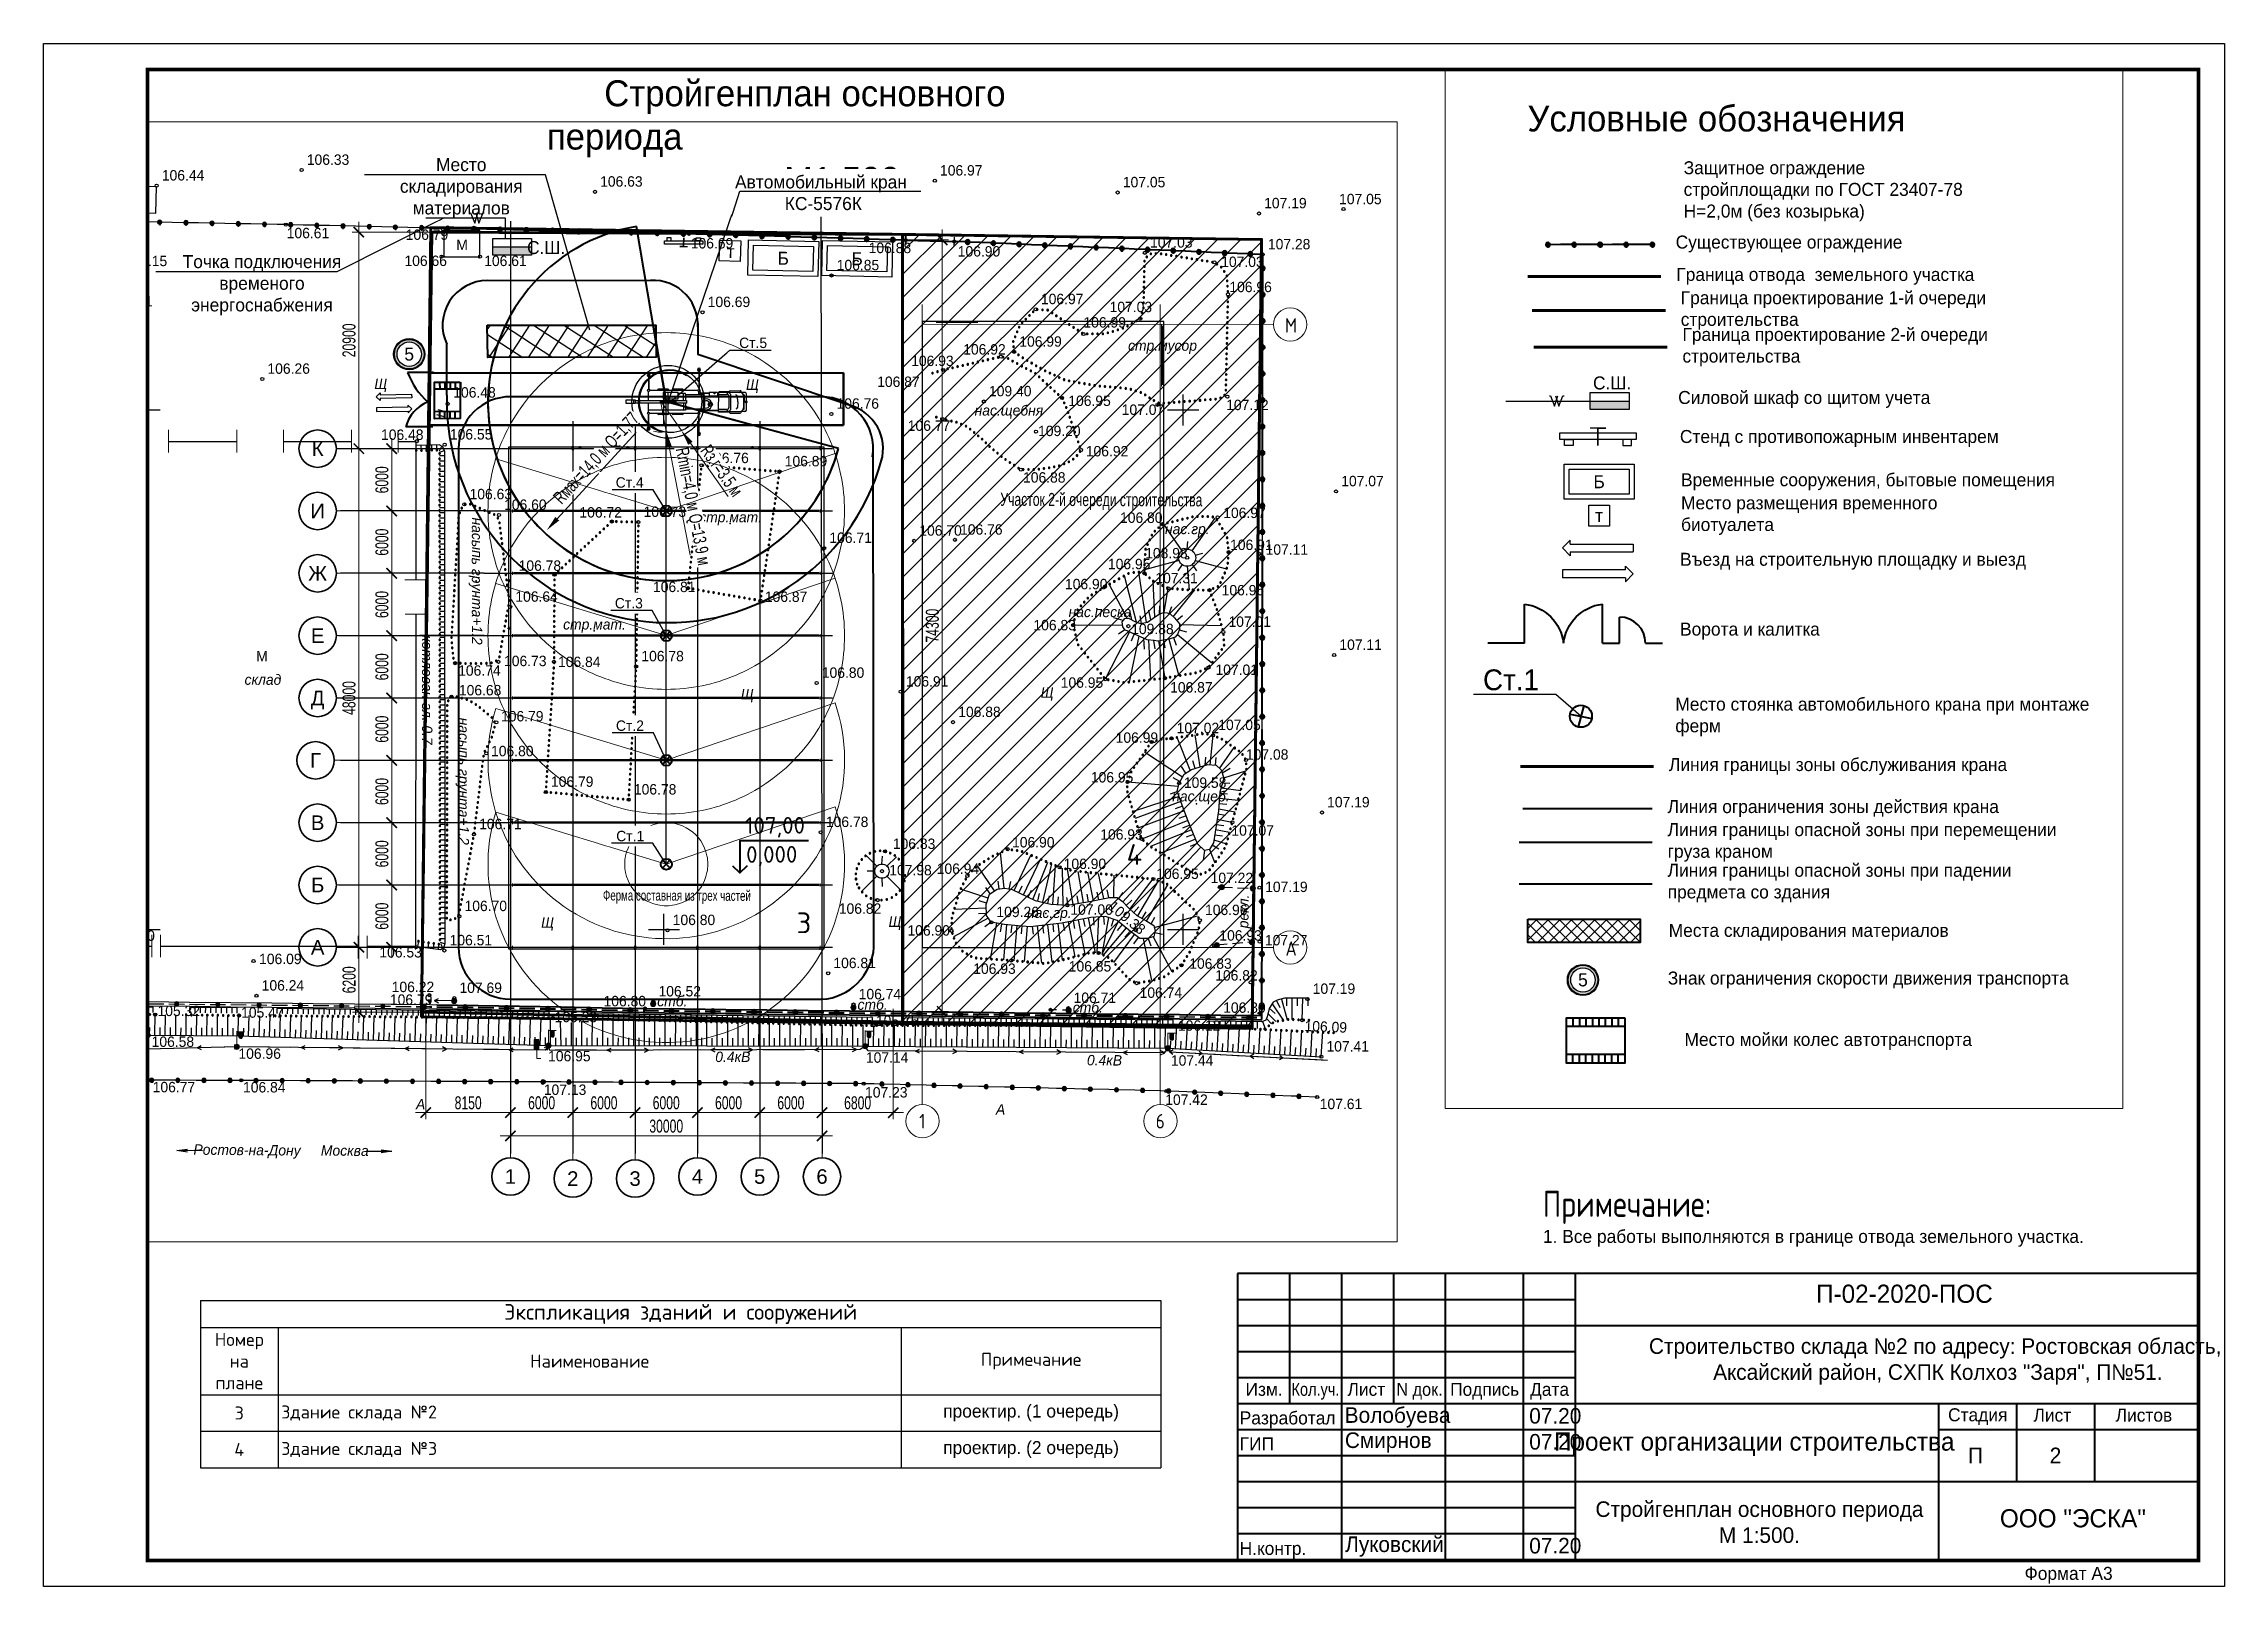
# Paper-space layout 'Лист1' of a CAD drawing. Header units: millimetres. Extents: x 858 to 11203, y -24 to 632.
# Drawn here: x 858 to 1278, y 335 to 632 of the extents above.
# The model-space entities are those that its viewports show. They can reach past a viewport. Long polylines and large blocks are cut down to what shows.
import ezdxf
from ezdxf import colors
from ezdxf.entities.mleader import LeaderData, LeaderLine
from ezdxf.enums import TextEntityAlignment as Align
from ezdxf.math import Vec2, Vec3

# ---------------------------------------------------------------- set-up
doc = ezdxf.new("R2010")
doc.units = ezdxf.units.MM
for name, pattern in [('0', [0]), ('05.Ограждение стройплощадки', [8.0002, 3, -0.0001, -0.0001, 3, -2]), ('ADSK_Линия сетки', [25, 20, -2.5, 0, -2.5]), ('CONTINOUS', [0]), ('DASHED', [0.75, 0.5, -0.25]), ('линия_сгиба', [1.25, 0.5, -0.25, 0, -0.25, 0, -0.25]), ('НЕВИДИМАЯ2', [0.1875, 0.125, -0.0625]), ('осевая', [2, 1.25, -0.25, 0.25, -0.25])]:
    doc.linetypes.add(name, pattern=pattern)
for name, color, linetype, lineweight in [('0004-Осевая', 4, 'осевая', 25), ('0008-Размеры и выноски', 4, 'Continuous', 25), ('002 ОГРАЖДЕНИЕ', 82, '05.Ограждение стройплощадки', 40), ('005 ДОРОГА', 32, 'Continuous', 50), ('007 СКЛАД', 202, 'Continuous', 40), ('009 ЭНЕРГИЯ', 12, '07.Энергоснабжение', 25), ('01-Основная толстая', 7, 'Continuous', 50), ('010 ОГР.ДЕЙСТВ.', 3, '04.Линия ограничения', 40), ('011 ОП.ЗОНА.КРАН', 1, '02.Опасная зона кран', 40), ('012 ОП.ЗОНА.ЗДАНИЕ', 171, '01.Опасная зона здание', 40), ('017 ОТВОД', 7, '13.Граница отвода', 70), ('_ШТАМП', 7, 'Continuous', 40), ('ГП-0000', 184, 'Continuous', 40), ('ГП-озеленение', 7, 'Continuous', 18), ('Оси', 10, 'Continuous', 0), ('Основная 0.2мм', 7, 'Continuous', 20), ('Перекрытие', 7, 'Continuous', 9), ('СО_10_колонны', 7, 'Continuous', 50), ('СО_20_колонны', 7, 'Continuous', 50), ('СО_20_связи', 7, 'Continuous', 50), ('СО_50_фермы', 7, 'Continuous', 50), ('Стены отделка', 7, 'Continuous', 40)]:
    doc.layers.add(name, color=color, linetype=linetype, lineweight=lineweight)
for name, color, linetype in [('_ТОПО', 253, 'Continuous'), ('format', 7, 'Continuous'), ('SC007', 7, 'Continuous'), ('ГП-экспликация', 7, 'Continuous'), ('для геологии', 7, 'Continuous'), ('Подоснова', 7, 'Continuous'), ('Профили', 7, 'Continuous')]:
    doc.layers.add(name, color=color, linetype=linetype)
doc.styles.add('1', font='', dxfattribs={"height": 0.000909972})
doc.styles.add('14', font='', dxfattribs={"height": 0.000909972})
doc.styles.add('17', font='', dxfattribs={"height": 0.000909972})
doc.styles.add('6', font='', dxfattribs={"height": 0.001503})
doc.styles.add('8', font='', dxfattribs={"height": 0.000909972})
doc.styles.add('9', font='', dxfattribs={"height": 0.000909972})
doc.styles.add('Arial', font='')
doc.styles.add('F2', font='', dxfattribs={"height": 0.000909972})
doc.styles.add('GOST Common', font='', dxfattribs={"width": 0.9, "height": 700})
doc.styles.add('ISOCPEUR', font='isocpeur.ttf')
doc.styles.get("Standard").update_dxf_attribs({"font": '', "height": 500})
doc.styles.add('ГОСТ', font='', dxfattribs={"height": 2.5})
doc.styles.add('размеры', font='', dxfattribs={"width": 0.7})
doc.styles.add('РНХП-Стандарт', font='arial.ttf')
doc.styles.get('1').set_extended_font_data('D431', italic=True)
doc.styles.get('14').set_extended_font_data('D431', italic=True)
doc.styles.get('17').set_extended_font_data('Bm431', italic=True)
doc.styles.get('6').set_extended_font_data('P131')
doc.styles.get('8').set_extended_font_data('D431', italic=True)
doc.styles.get('9').set_extended_font_data('D431', italic=True)
doc.styles.get('Arial').set_extended_font_data('GOST type A')
doc.styles.get('F2').set_extended_font_data('D431')
doc.styles.get('GOST Common').set_extended_font_data('GOST Common')
doc.styles.get('Standard').set_extended_font_data('T-FLEX Type A')
doc.styles.get('ГОСТ').set_extended_font_data('T-FLEX Type A')
doc.styles.get('размеры').set_extended_font_data('T-FLEX Type A')
doc.linetypes.add('01.Опасная зона здание', pattern='A,1,-2,10,-0.05,[1,линии ППР.shx,S=0.2,R=180,X=0,Y=-1],-0.05,10,-2', length=25.1)
doc.linetypes.add('02.Опасная зона кран', pattern='A,1,-2,10,-0.05,[3,линии ППР.shx,S=0.2,R=180,X=0,Y=-1],-0.05,10,-2', length=25.1)
doc.linetypes.add('04.Линия ограничения', pattern='A,20,[4,линии ППР.shx,S=1.25,R=135,X=1.25,Y=0],-2.5', length=22.5)
doc.linetypes.add('07.Энергоснабжение', pattern='A,25,-1,[9,SHAPES,S=0.004,R=0,X=0,Y=0],-1', length=27)
doc.linetypes.add('13.Граница отвода', pattern='A,20,[14,SHAPES,S=0.01,R=0,X=0,Y=0],-2.5', length=22.5)
doc.dimstyles.new('SPDS 500', dxfattribs={"dimscale": 500, "dimtxt": 2.5, "dimasz": 2, "dimexe": 1.25, "dimexo": 0, "dimtad": 1, "dimdec": 0, "dimtxsty": 'размеры', "dimblk": 'ARCHTICK', "dimcen": 2.5, "dimdle": 2, "dimclrd": 256, "dimclre": 256, "dimclrt": 1, "dimaunit": 1, "dimadec": 0, "dimazin": 2, "dimtfac": 0.75, "dimtdec": 0, "dimtix": 1, "dimtmove": 1, "dimatfit": 3, "dimfxl": 1.25, "dimtolj": 1, "dimlwd": 20, "dimlwe": 20, "dimarcsym": 0})
doc.dimstyles.new('SPDS$4', dxfattribs={"dimscale": 500, "dimtxt": 2.5, "dimasz": 3, "dimexe": 0.18, "dimexo": 0.0625, "dimtad": 1, "dimtoh": 1, "dimdec": 0, "dimzin": 0, "dimtxsty": 'размеры', "dimblk1": 'OPEN30', "dimsah": 1, "dimcen": 2.5, "dimclrd": 256, "dimclre": 256, "dimclrt": 1, "dimaunit": 1, "dimadec": 0, "dimazin": 0, "dimtfac": 1, "dimtdec": 0, "dimtix": 1, "dimtmove": 0, "dimatfit": 3, "dimfxl": 1, "dimtolj": 1, "dimtzin": 0, "dimlwd": 20, "dimlwe": 20, "dimarcsym": 0})

psp = doc.layouts.new('Лист1')

# ---------------------------------------------------------------- texts
at = {"style": 'Arial'}
psp.add_text('Примечание:', height=5.001, dxfattribs=at).set_placement((1146.68, 406.14))
psp.add_text('1. Все работы выполняются в границе отвода земельного участка.', height=2.5).set_placement((1146.72, 401.13))
at = {"insert": (954.88, 624.95), "char_height": 5, "attachment_point": 1, "style": 'размеры'}
psp.add_mtext_dynamic_manual_height_columns('\\pi11.051;{\\W1;Стройгенплан основного периода\\P\\pi45.679;М1:500}', width=107.0765, gutter_width=5000, heights=[0], dxfattribs=at)
at = {"layer": '_ШТАМП'}
for s, p in [('Изм.', (1089.44, 371.69)), ('Лист', (1109.08, 371.69)), ('Подпись', (1128.84, 371.69)), ('Дата', (1144.24, 371.69)), ('Стадия', (1224.74, 366.79)), ('Лист', (1241.2, 366.72)), ('Листов', (1257.02, 366.72))]:
    psp.add_text(s, height=2.5, dxfattribs=at).set_placement(p)
for s, width, p, p2 in [('Кол.уч.', 1.09617, (1098.31, 371.69), (1107.51, 371.69)), ('N док.', 1.186667, (1118.51, 371.69), (1127.41, 371.69))]:
    psp.add_text(s, height=2.5, dxfattribs=dict(at, width=width)).set_placement(p, p2, align=Align.FIT)
at = {"layer": '_ШТАМП', "linetype": '0', "lineweight": 30}
for s, height, p in [('Разработал', 2.5, (1088.32, 366.19)), ('07.20', 3, (1144.08, 366.34)), ('ГИП', 2.5, (1088.32, 361.19)), ('07.20', 3, (1144.08, 361.34)), ('П', 3, (1228.59, 358.72)), ('2', 3, (1244.32, 358.72)), ('Н.контр.', 2.5, (1088.32, 341.07)), ('07.20', 3, (1144.08, 341.34))]:
    psp.add_text(s, height=height, dxfattribs=at).set_placement(p)
at = {"layer": '_ШТАМП', "linetype": '0', "lineweight": 30, "char_height": 3, "width": 13.8532, "attachment_point": 1}
for s, insert in [('Волобуева', (1108.54, 369.49)), ('Смирнов', (1108.58, 364.65)), ('Луковский', (1108.63, 344.62))]:
    psp.add_mtext(s, dxfattribs=dict(at, insert=insert))
at = {"layer": 'format', "linetype": '0', "lineweight": 30, "width": 122.1232, "attachment_point": 5}
for s, insert, char_height in [('П-02-2020-ПОС', (1216.34, 391.32, 0), 3.5), ('Проект организации строительства', (1187.42, 362.36), 3.5), ('Стройгенплан основного периода \\PМ 1:500.', (1188.42, 347.35), 3), ('ООО "ЭСКА"', (1248.79, 348.09, 0), 3.5)]:
    psp.add_mtext(s, dxfattribs=dict(at, insert=insert, char_height=char_height))
at = {"layer": 'ГП-озеленение', "linetype": 'Continuous', "insert": (1117.79, 382.77), "char_height": 3, "width": 191.0475, "attachment_point": 1}
psp.add_mtext('\\pi49.344;Строительство склада №2 по адресу: Ростовская область, \\P\\pi61.719;Аксайский район, СХПК Колхоз "Заря", П№51. ', dxfattribs=at)

msp = doc.modelspace()

# ---------------------------------------------------------------- texts
at = {"ltscale": 100}
for s, rotation, p in [('т', 358.104591, (1798916.5, 82232.6)), ('Б', 358.736634, (1803979.4, 81594.6)), ('Б', 358.736634, (1811095.3, 81549.6))]:
    msp.add_text(s, height=1250, rotation=rotation, dxfattribs=at).set_placement(p, align=Align.MIDDLE)
msp.add_text('С.Ш.', height=1250, dxfattribs=at).set_placement((1452218.4, -172630.3), align=Align.MIDDLE_CENTER)
for s, p in [('Б', (1450972.6, -182136.6)), ('т', (1450972.6, -185399.5))]:
    msp.add_text(s, height=1250, dxfattribs=at).set_placement(p, align=Align.MIDDLE)
at = {"color": 1, "linetype": 'Continuous', "lineweight": 0, "attachment_point": 1, "rotation": 359.820539, "style": 'размеры'}
for s, insert, char_height in [('Участок 2-й очереди строительства', (1824889, 59018.4, -107296.5), 1250), ('Ферма составная из трех частей ', (1786616.9, 20781.2), 1000)]:
    msp.add_mtext_dynamic_manual_height_columns(s, width=22420.414, gutter_width=5000, heights=[0], dxfattribs=dict(at, insert=insert, char_height=char_height))
at = {"insert": (1462272.9, -147190.9), "char_height": 2500, "width": 37823.168, "attachment_point": 5}
msp.add_mtext('{\\fT-FLEX Type A|b0|i0|c204|p2;Условные} {\\fT-FLEX Type A|b0|i0|c204|p2;обозначения}', dxfattribs=at)
at = {"ltscale": 100, "char_height": 1250, "attachment_point": 4}
for s, insert, width in [('Защитное ограждение стройплощадки по ГОСТ 23407-78 Н=2,0м (без козырька)', (1459115.1, -154185.6), 29326.732), ('Существующее ограждение ', (1458343.3, -159254.5), 37072.745), ('Граница отвода  земельного участка ', (1458407.3, -162370.7), 37072.745), ('Граница проектирование 1-й очереди строительства', (1458833.3, -165656.5), 37072.745), ('Граница проектирование 2-й очереди строительства', (1458997.7, -169188.7), 37072.745), ('{\\fT-FLEX Type A|b0|i0|c204|p2;Силовой} {\\fT-FLEX Type A|b0|i0|c204|p2;шкаф со щитом учета}', (1458585, -174217), 29415.98), ('{\\fT-FLEX Type A|b0|i0|c204|p2;Стенд} {\\fT-FLEX Type A|b0|i0|c204|p2;с} {\\fT-FLEX Type A|b0|i0|c204|p2;противопожарным} {\\fT-FLEX Type A|b0|i0|c204|p2;инвентарем}', (1458753.7, -177972.3), 34523.904), ('{\\fT-FLEX Type A|b0|i0|c204|p2;Временные сооружения, бытовые помещения}', (1458861.6, -182136.6), 34523.904), ('{\\fT-FLEX Type A|b0|i0|c204|p2;Место} {\\fT-FLEX Type A|b0|i0|c204|p2;размещения временного биотуалета}', (1458861.6, -185399.5), 29415.98), ('{\\fT-FLEX Type A|b0|i0|c204|p2;Въезд на строительную площадку и выезд}', (1458767.3, -189789.4), 50275.524), ('{\\fT-FLEX Type A|b0|i0|c204|p2;Ворота и калитка}', (1458767.3, -196511.9), 50275.524), ('Место стоянка автомобильного крана при монтаже ферм', (1458311.3, -204776.2), 41651.005), ('{\\fT-FLEX Type A|b0|i0|c204|p2;Линия границы зоны} {\\fT-FLEX Type A|b0|i0|c204|p2;обслуживания} {\\fT-FLEX Type A|b0|i0|c204|p2;крана}', (1457702.1, -209549.8), 32506.357), ('{\\fT-FLEX Type A|b0|i0|c204|p2;Линия} {\\fT-FLEX Type A|b0|i0|c204|p2;ограничения} {\\fT-FLEX Type A|b0|i0|c204|p2;зоны} {\\fT-FLEX Type A|b0|i0|c204|p2;действия} {\\fT-FLEX Type A|b0|i0|c204|p2;крана}', (1457574.2, -213594.4), 32506.357), ('{\\fT-FLEX Type A|b0|i0|c204|p2;Линия} {\\fT-FLEX Type A|b0|i0|c204|p2;границы} {\\fT-FLEX Type A|b0|i0|c204|p2;опасной} {\\fT-FLEX Type A|b0|i0|c204|p2;зоны} {\\fT-FLEX Type A|b0|i0|c204|p2;при перемещении груза краном}', (1457574.2, -216857.2), 40193.236), ('Линия границы опасной зоны при падении предмета со здания', (1457574.2, -220767.9), 40193.236), ('Места складирования материалов ', (1457672.9, -225510.9), 34523.904), ('{\\fT-FLEX Type A|b0|i0|c204|p2;Знак} {\\fT-FLEX Type A|b0|i0|c204|p2;ограничения} {\\fT-FLEX Type A|b0|i0|c204|p2;скорости} {\\fT-FLEX Type A|b0|i0|c204|p2;движения} {\\fT-FLEX Type A|b0|i0|c204|p2;транспорта}', (1457587.1, -230099), 50275.524), ('{\\fT-FLEX Type A|b0|i0|c204|p2;Место мойки колес автотранспорта}', (1459196.7, -236009.9), 50275.524), ('Сигнальное ораждение', (1459578.2, -243783.6), 40193.236)]:
    msp.add_mtext(s, dxfattribs=dict(at, insert=insert, width=width))
at = {"layer": '_ТОПО', "color": 8, "linetype": 'ByBlock', "lineweight": -2, "style": 'F2'}
for s, p in [('106.33', (1758100.2, 91087.1, 106333)), ('106.97', (1819074.2, 90059.1, 106972)), ('106.44', (1744140.2, 89580.1, 106437)), ('106.63', (1786346.2, 88989.1, 106634)), ('106.72', (1803621.2, 88729.1, 106723)), ('107.05', (1836682.2, 88927.1, 107047)), ('106.54', (1771753.2, 86725.1, 106544)), ('107.19', (1850288.2, 86907.1, 107187)), ('107.05', (1857506.2, 87297.1, 108704)), ('106.31', (1738280.2, 83959.1, 107984)), ('106.61', (1756164.2, 84023.1, 106767)), ('106.79', (1767627.2, 83867.1, 106790)), ('106.69', (1795075.2, 83039.1, 106738)), ('106.88', (1812207.2, 82590.1, 106755)), ('106.90', (1820784.2, 82264.1, 106901)), ('107.03', (1839301.2, 83121.1, 107030)), ('107.28', (1850650.2, 82955.1, 107277)), ('106.15', (1740568.2, 81336.1, 106145)), ('106.66', (1767504.2, 81350.1, 106776)), ('106.61', (1775182.2, 81346.1, 108680)), ('106.85', (1809125.2, 80942.1, 106849)), ('107.03', (1846153.2, 81256.1, 107220)), ('106.21', (1739175.2, 77470.1, 101745)), ('106.69', (1796706.2, 77398.1, 106694)), ('106.97', (1828795.2, 77677.1, 106969)), ('106.96', (1846937.2, 78834.1, 106963)), ('106.99', (1832887.2, 75425.1, 106992)), ('107.03', (1835407.2, 76908.1, 113782)), ('106.99', (1826710.2, 73585.1, 106986)), ('106.26', (1754309.2, 70975.1, 106255)), ('106.93', (1816295.2, 71722.1, 106760)), ('106.92', (1821309.2, 72828.1, 106952)), ('106.87', (1813025.2, 69708.1, 106764)), ('109.40', (1823791.2, 68810.1, 109395)), ('106.48', (1772204.2, 68685.1, 106481)), ('106.76', (1809112.2, 67613.1, 106760)), ('106.95', (1831430.2, 67877.1, 107323)), ('107.07', (1836569.2, 67021.1, 187665)), ('107.12', (1846630.2, 67479.1, 104436)), ('106.48', (1765246.2, 64615.1, 104308)), ('106.55', (1771879.2, 64647.1, 106551)), ('106.77', (1815970.2, 65484.1, 105773)), ('109.20', (1828521.2, 64978.1, 108086)), ('106.92', (1833113.2, 63024.1, 106988)), ('106.76', (1796572.2, 62377.1, 109261)), ('106.89', (1804122.2, 62069.1, 106889)), ('106.88', (1827069.2, 60501.1, 106529)), ('106.63', (1773772.2, 58900.1, 106630)), ('107.07', (1857711.2, 60151.1, 107073)), ('106.60', (1777099.2, 57877.1, 106604)), ('106.72', (1784353.2, 57140.1, 105657)), ('106.73', (1790532.2, 57199.1, 106734)), ('106.80', (1836410.2, 56625.1, 112476)), ('106.97', (1846349.2, 57090.1, 109867)), ('106.71', (1808422.2, 54694.1, 106714)), ('106.70', (1817080.2, 55394.1, 106701)), ('106.76', (1821008.2, 55490.1, 106756)), ('106.78', (1778498.2, 52010.1, 106848)), ('106.95', (1835246.2, 52167.1, 105257)), ('108.98', (1838833.2, 53210.1, 109759)), ('106.91', (1847010.2, 54012.1, 107191)), ('107.11', (1850428.2, 53559.1, 107330)), ('106.81', (1791437.2, 49963.1, 106779)), ('106.90', (1831107.2, 50233.1, 106982)), ('107.31', (1839811.2, 50810.1, 106018)), ('106.64', (1778181.2, 49034.1, 106637)), ('106.87', (1802208.2, 49016.1, 106866)), ('106.96', (1846196.2, 49646.1, 106523)), ('106.83', (1828070.2, 46283.1, 105451)), ('109.88', (1837484.2, 45917.1, 109871)), ('107.01', (1846855.2, 46614.1, 107008)), ('107.11', (1857531.2, 44400.1, 107108)), ('106.74', (1772674.2, 41914.1, 106851)), ('106.73', (1777093.2, 42834.1, 106722)), ('106.84', (1782292.2, 42748.1, 106841)), ('106.78', (1790316.2, 43301.1, 106776)), ('106.80', (1807693.2, 41710.1, 106795)), ('107.01', (1845602.2, 41988.1, 107034)), ('106.68', (1772745.2, 40021.1, 106691)), ('106.91', (1815792.2, 40869.1, 106911)), ('106.95', (1830700.2, 40750.1, 106578)), ('106.87', (1841233.2, 40295.1, 106555)), ('106.79', (1776803.2, 37515.1, 106800)), ('106.88', (1820828.2, 37936.1, 106881)), ('106.99', (1835989.2, 35454.1, 106866)), ('107.02', (1841863.2, 36381.1, 107017)), ('107.05', (1845869.2, 36682.1, 107049)), ('106.80', (1775841.2, 34160.1, 106802)), ('107.08', (1848534.2, 33830.1, 106865)), ('106.79', (1781612.2, 31217.1, 106792)), ('106.95', (1833601.2, 31636.1, 106084)), ('109.58', (1842560.2, 31119.1, 109388)), ('106.78', (1789597.2, 30478.1, 106780)), ('107.19', (1856350.2, 29245.1, 107188)), ('106.71', (1774693.2, 27138.1, 106710)), ('106.78', (1808088.2, 27347.1, 106783)), ('106.83', (1814533.2, 25238.1, 106827)), ('106.90', (1826012.2, 25384.1, 106700)), ('106.93', (1834509.2, 26132.1, 105633)), ('107.07', (1847135.2, 26515.1, 107509)), ('107.98', (1814189.2, 22699.1, 107992)), ('106.94', (1818755.2, 22838.1, 106648)), ('106.90', (1830982.2, 23306.1, 106920)), ('106.95', (1839899.2, 22348.1, 107569)), ('107.22', (1845134.2, 21954.1, 108916)), ('107.19', (1850383.5, 21090, 107224)), ('106.70', (1773289.2, 19256.1, 106704)), ('106.82', (1809330.2, 18997.1, 105446)), ('109.26', (1824508.2, 18680.1, 109257)), ('107.00', (1831629.2, 18903.1, 107004)), ('106.96', (1844594.2, 18872.1, 106956)), ('106.70', (1739378.9, 16396.6, 106699)), ('106.80', (1793336.2, 17910.1, 106804)), ('106.90', (1815941.2, 16896.1, 105643)), ('106.93', (1845972.2, 16415.1, 106930)), ('106.53', (1765088.2, 14789.1, 106656)), ('106.51', (1771852.2, 15963.1, 106513)), ('107.27', (1850364.3, 15958, 107261)), ('106.09', (1753506.2, 14153.1, 108421)), ('106.81', (1808806.2, 13765.1, 106814)), ('106.93', (1822275.2, 13212.1, 106297)), ('106.85', (1831473.2, 13440.1, 105916)), ('106.83', (1843076.2, 13705.1, 110546)), ('106.82', (1845577.2, 12568.1, 106519)), ('106.24', (1753753.2, 11605.1, 106235)), ('106.79', (1766103.2, 10231.1, 105290)), ('106.22', (1766275.6, 11458.3, 105400)), ('107.69', (1772799.2, 11376.1, 107689)), ('106.80', (1786675.2, 10091.1, 107454)), ('106.52', (1791966.2, 11041.1, 106519)), ('106.74', (1811244.2, 10766.1, 106744)), ('106.71', (1831941.2, 10414.1, 106710)), ('106.74', (1838296.2, 10905.1, 108883)), ('107.19', (1854966.2, 11289.1, 107190)), ('105.32', (1743723.2, 9151.1, 111072)), ('105.47', (1751773.2, 8993.1, 105555)), ('105.23', (1781963.2, 8561.1, 110611)), ('105.75', (1812899.2, 8198.1, 105783)), ('106.80', (1846341.2, 9466.1, 106750)), ('106.58', (1743157.2, 6186.1, 105913)), ('106.12', (1841986.2, 7741.1, 106609)), ('106.96', (1751516.2, 5035.1, 107154)), ('106.95', (1781335.2, 4795.1, 106999)), ('107.14', (1811940.2, 4660.1, 107325)), ('107.44', (1841309.2, 4376.1, 107584)), ('107.41', (1856290.2, 5737.1, 107410)), ('106.77', (1743258.2, 1814.1, 106759)), ('106.84', (1751958.2, 1798.1, 106817)), ('107.13', (1780925.2, 1562.1, 107195)), ('107.23', (1811854.2, 1312.1, 107488)), ('107.42', (1840766.2, 603.1, 107596)), ('107.61', (1855641.2, 192.1, 107729))]:
    msp.add_text(s, height=1000, dxfattribs=at).set_placement(p, align=Align.MIDDLE_LEFT)
at = {"layer": '_ТОПО', "color": 8, "linetype": 'ByBlock', "lineweight": -2}
for s, style, p in [('М', '6', (1773046.6, 82885.2, 106700)), ('стр.мусор', '1', (1840500.6, 73193.9, 82566.3)), ('Щ', '17', (1765222.2, 69508.1, 106635.3)), ('Щ', '17', (1801012.2, 69428.1, 77045.3)), ('нас.щебня', '1', (1825710.1, 66958.2, 108842.3)), ('стр.мат.', '1', (1798913.7, 56681.1, 106801.4)), ('нас.гр.', '1', (1842887.4, 55538.9, 107571.3)), ('стр.мат.', '1', (1785804.5, 46360.2, 106801.4)), ('нас.песка', '1', (1834475.3, 47552.3, 108308.7)), ('М', '6', (1753784.7, 43287.4, 106386.2)), ('склад', '8', (1753874.7, 41037.4, 107676.2)), ('Щ', '17', (1800512.2, 39628.1, 106245.3)), ('Щ', '17', (1829392.2, 39798.1, 104335.3)), ('нас.щеб.', '1', (1844198.3, 29813.6, 105751.3)), ('Щ', '17', (1781282.2, 17658.1, 78215.3)), ('Щ', '17', (1814742.2, 17738.1, 104825.3)), ('нас.гр.', '1', (1829604.2, 18593.9, 105761.3)), ('стб.', '8', (1793295.2, 10085.2, 98676.5)), ('стб.', '8', (1812584.4, 9752.3, 98676.5)), ('стб.', '8', (1833309.4, 9481.8, 98676.5)), ('А', '17', (1769058.8, 170.6, 106868)), ('А', '17', (1824908.8, -329.4, 106848))]:
    msp.add_text(s, height=1000, dxfattribs=dict(at, style=style)).set_placement(p, align=Align.MIDDLE_CENTER)
for s, rotation, style, p in [('насыпь грунта+1.2', 270, '1', (1774494, 50516.9, 107964.5)), ('котлован гл. 0.7', 270, '1', (1769695.7, 40051.5, 106434)), ('футляр', 0.3, '14', (1740042.9, 42457.9, 101190.8)), ('пвх.100', 0.3, '14', (1739973.8, 37905.3, 101941.7)), ('насыпь грунта+1.2', 270, '1', (1773219.6, 31252, 107954.5)), ('рекл.', 89.1, '8', (1848291, 18723.3, 107070.5)), ('0.4кВ', 0.1, '9', (1799123.2, 4728.6, 106982)), ('0.4кВ', 359.6, '9', (1834913.2, 4398.6, 107012)), ('Ростов-на-Дону', 359.5, '1', (1752346, -4236.1, 106962.7)), ('Москва', 359.5, '1', (1761756, -4296.1, 106912.7))]:
    msp.add_text(s, height=1000, rotation=rotation, dxfattribs=dict(at, style=style)).set_placement(p, align=Align.MIDDLE_CENTER)
at = {"layer": '_ТОПО', "color": 8, "linetype": 'ByBlock', "lineweight": -2, "style": 'F2'}
for s, rotation, p in [('109.38', 320.2, (1835516.2, 19424.1, 115014)), ('106.09', 357.6, (1854182.2, 7717.1, 106088))]:
    msp.add_text(s, height=1000, rotation=rotation, dxfattribs=at).set_placement(p, align=Align.MIDDLE_LEFT)
at = {"layer": 'ГП-экспликация', "char_height": 2000, "attachment_point": 1, "style": 'ISOCPEUR'}
for s, insert in [('4', (1837042.2, 25202.7, -106146)), ('3', (1805267, 18625.8))]:
    msp.add_mtext_dynamic_manual_height_columns(s, width=2.633, gutter_width=1, heights=[0], dxfattribs=dict(at, insert=insert))
at = {"layer": 'Оси', "char_height": 1400, "attachment_point": 1, "style": 'GOST Common'}
for s, insert, width in [('\\fGOST Common|b0|i0|c204|p34|;\\W.9;М', (1852284.2, 75833.4, 3738.5), 1385.316), ('\\fGOST Common|b0|i0|c204|p34|;\\W.9;А', (1852346.6, 15859.4, 3738.5), 1385.316), ('\\fGOST Common|b0|i0|c204|p34|;\\W.9;1', (1817070.3, -770.5, 106794.7), 750.379), ('\\fGOST Common|b0|i0|c204|p34|;\\W.9;6', (1839846.1, -770.5, 209850.8), 1096.708)]:
    msp.add_mtext(s, dxfattribs=dict(at, insert=insert, width=width))

# ---------------------------------------------------------------- blocks, each defined once
blk = doc.blocks.new('*U112')
blk.add_lwpolyline([(-210, 0), (210, 0), (210, -297), (-210, -297)], close=True)
at = {"const_width": 0.7}
blk.add_lwpolyline([(-190, -5), (205, -5), (205, -292), (-190, -292)], close=True, dxfattribs=at)
at = {"style": 'ГОСТ', "flags": 8}
blk.add_attdef('ФОРМАТ', text='', height=2.5, dxfattribs=at).set_placement((180, -294.5), align=Align.MIDDLE_CENTER)
blk = doc.blocks.new('*T286')
at = {"color": 0, "linetype": 'ByBlock', "lineweight": -2, "transparency": 16777216}
for p, q in [((0, 0), (185, 0)), ((0, 0), (0, -32.21)), ((185, 0), (185, -32.21)), ((0, -5.2), (185, -5.2)), ((14.98, -5.2), (14.98, -32.21)), ((134.98, -5.2), (134.98, -32.21)), ((0, -18.15), (185, -18.15)), ((0, -25.18), (185, -25.18)), ((0, -32.21), (185, -32.21))]:
    blk.add_line(p, q, dxfattribs=at)
at = {"color": 0, "transparency": 16777216, "style": 'ISOCPEUR'}
for s, insert, char_height, width, attachment_point in [('Экспликация зданий и сооружений', (92.5, -2.6), 3, 183.8, 5), ('Номер на плане', (7.49, -11.67), 2.5, 13.7826, 5), ('Наименование', (74.98, -11.67), 2.5, 118.8, 5), ('Примечание', (159.99, -11.67), 2.5, 48.8174, 5), ('3', (7.49, -21.66), 2.5, 13.7826, 5), ('Здание склада №2', (15.58, -21.66), 2.5, 118.8, 4), ('4', (7.49, -28.69), 2.5, 13.7826, 5), ('Здание склада №3', (15.58, -28.69), 2.5, 118.8, 4)]:
    blk.add_mtext(s, dxfattribs=dict(at, insert=insert, char_height=char_height, width=width, attachment_point=attachment_point))
at = {"color": 0, "transparency": 16777216, "char_height": 2.5, "width": 48.8174, "attachment_point": 5}
for s, insert in [('проектир. (1 очередь)', (159.99, -21.66)), ('проектир. (2 очередь) ', (159.99, -28.69))]:
    blk.add_mtext(s, dxfattribs=dict(at, insert=insert))
blk = doc.blocks.new('стент с противопожарным инвентарем')
at = {"lineweight": 30, "ltscale": 100}
for points in [[(-1471, 494), (1471, 494), (1471, 230), (-1471, 230)], [(-1289, 230), (-960, 230), (-960, 0), (-1289, 0)], [(1289, 230), (960, 230), (960, 0), (1289, 0)]]:
    blk.add_lwpolyline(points, close=True, dxfattribs=at)
blk.add_lwpolyline([(0, 667), (0, 0), (0, 667), (300, 667), (-300, 667)], dxfattribs=at)
blk = doc.blocks.new('въезд')
at = {"layer": '005 ДОРОГА', "lineweight": 25, "ltscale": 200}
for p, q in [((-1362, 0), (-1062, 300)), ((-1362, 0), (-1062, -300)), ((-1062, 150), (-1062, 300)), ((-1062, 150), (1362, 150)), ((1362, 150), (1362, -150)), ((-1062, -150), (1362, -150)), ((-1062, -150), (-1062, -300))]:
    blk.add_line(p, q, dxfattribs=at)
blk = doc.blocks.new('ворота')
at = {"layer": '002 ОГРАЖДЕНИЕ', "linetype": 'ByBlock', "ltscale": 200}
for p, q in [((-3000, 0), (-3000, 3000)), ((3000, 0), (3000, 3000))]:
    blk.add_line(p, q, dxfattribs=at)
for centre, start, end in [((-3414, -414), 6.91291, 83.08709), ((3414, -414), 96.91291, 173.08709)]:
    blk.add_arc(centre, 3439, start, end, dxfattribs=at)
blk = doc.blocks.new('калитка')
at = {"layer": '002 ОГРАЖДЕНИЕ', "linetype": 'ByBlock'}
blk.add_line((-500, 0), (-500, 1000), dxfattribs=at)
blk.add_arc((-500, 0), 1000, 0, 90, dxfattribs=at)
blk = doc.blocks.new('С.Ш.')
at = {"layer": '009 ЭНЕРГИЯ', "ltscale": 100}
blk.add_hatch(color=256, dxfattribs=at).paths.add_polyline_path([(1500, 0), (1500, 325), (0, 325), (0, 0)])
at = {"layer": '009 ЭНЕРГИЯ', "lineweight": 30, "ltscale": 400}
blk.add_line((0, 325), (1500, 325), dxfattribs=at)
blk.add_lwpolyline([(0, 650), (1500, 650), (1500, 0), (0, 0)], close=True, dxfattribs=at)
blk = doc.blocks.new('огр.скорости')
at = {"ltscale": 200}
h = blk.add_hatch(color=20, dxfattribs=at)
h.paths.add_polyline_path([(-570, 0, 0.214798), (-378, -427), (-197, -427, -0.292358), (-470, 0, -1), (470, 0, -0.291644), (198, -426), (379, -426, 0.21411), (570, 0, 1)])
h.paths.add_polyline_path([(379, -426), (198, -426, -0.220675), (-197, -427), (-378, -427, 0.379706)])
for radius in [600, 570, 470]:
    blk.add_circle((0, 0), radius, dxfattribs=at)
blk.add_text('5', height=500, dxfattribs=at).set_placement((0, 0), align=Align.MIDDLE)
blk = doc.blocks.new('пункт мойки колес')
at = {"layer": '005 ДОРОГА', "lineweight": 40, "ltscale": 200}
for p, q in [((-1750, 1750), (-1075, 1750)), ((-1075, 2250), (-1075, -2250)), ((1075, 2250), (1075, -2250)), ((1750, 1750), (1075, 1750)), ((-1750, 1250), (-1075, 1250)), ((-1750, 750), (-1075, 750)), ((-1750, 250), (-1075, 250)), ((1750, 1250), (1075, 1250)), ((1750, 750), (1075, 750)), ((1750, 250), (1075, 250)), ((-1750, -250), (-1075, -250)), ((-1750, -750), (-1075, -750)), ((-1750, -1250), (-1075, -1250)), ((1750, -250), (1075, -250)), ((1750, -750), (1075, -750)), ((1750, -1250), (1075, -1250)), ((-1750, -1750), (-1075, -1750)), ((1750, -1750), (1075, -1750))]:
    blk.add_line(p, q, dxfattribs=at)
blk.add_lwpolyline([(-1750, 2250), (1750, 2250), (1750, -2250), (-1750, -2250)], close=True, dxfattribs=at)
blk = doc.blocks.new('_None')
blk = doc.blocks.new('SYMBOL2060001')
at = {"layer": 'SC007'}
blk.add_circle((0, 0), 0.15, dxfattribs=at)
blk = doc.blocks.new('SYMBOL2060002')
at = {"true_color": 0x000000}
blk.add_hatch(color=18, dxfattribs=at).paths.add_polyline_path([(0.15, 0.45), (0, 0), (-0.2, 0.45)])
at = {"color": 18, "linetype": 'Continuous', "lineweight": 0, "true_color": 0x000000, "flags": 128}
blk.add_lwpolyline([(0.15, 0.45), (0, 0), (-0.2, 0.45), (0.15, 0.45), (0.15, 0.45)], close=True, dxfattribs=at)
blk = doc.blocks.new('SYMBOL2090002')
at = {"true_color": 0xffffff}
h = blk.add_hatch(color=7, dxfattribs=at)
edge = h.paths.add_edge_path()
edge.add_arc((0, 0), 0.25, 0, 360)
at = {"true_color": 0x000000}
h = blk.add_hatch(color=18, dxfattribs=at)
edge = h.paths.add_edge_path()
edge.add_arc((0, 0), 0.075, 0, 360)
at = {"color": 18, "linetype": 'Continuous', "lineweight": 0, "true_color": 0x000000}
for radius in [0.25, 0.075]:
    blk.add_circle((0, 0), radius, dxfattribs=at)
blk = doc.blocks.new('SYMBOL2090005')
at = {"true_color": 0xffffff}
h = blk.add_hatch(color=7, dxfattribs=at)
edge = h.paths.add_edge_path()
edge.add_arc((0, 0), 0.15, 0, 360)
at = {"color": 18, "linetype": 'Continuous', "lineweight": 9, "true_color": 0x000000}
blk.add_circle((0, 0), 0.15, dxfattribs=at)
blk = doc.blocks.new('SYMBOL2090003')
at = {"true_color": 0x000000}
h = blk.add_hatch(color=18, dxfattribs=at)
edge = h.paths.add_edge_path()
edge.add_arc((0, 0), 0.25, 0, 360)
at = {"color": 18, "linetype": 'Continuous', "lineweight": 0, "true_color": 0x000000}
blk.add_circle((0, 0), 0.25, dxfattribs=at)
blk = doc.blocks.new('SYMBOL2090014')
at = {"true_color": 0xffffff}
blk.add_hatch(color=7, dxfattribs=at).paths.add_polyline_path([(0.55, 1.45), (0.55, 0.95), (0.55, 0.925), (0.525, 0.875), (0.5, 0.85), (0.475, 0.825), (0.45, 0.8), (0.425, 0.8), (0.375, 0.8), (0.35, 0.8), (0.275, 0.825), (0.25, 0.85), (0.225, 0.875), (0.2, 0.95), (0.2, 1.45)])
at = {"color": 18, "linetype": 'Continuous', "lineweight": 0, "true_color": 0x000000, "flags": 128}
for points in [[(0, 1.5), (0, 0.25)], [(0, 1.45), (0.75, 1.45)]]:
    blk.add_lwpolyline(points, dxfattribs=at)
blk.add_lwpolyline([(0.55, 1.45), (0.55, 0.95), (0.55, 0.925), (0.525, 0.875), (0.5, 0.85), (0.475, 0.825), (0.45, 0.8), (0.425, 0.8), (0.375, 0.8), (0.35, 0.8), (0.275, 0.825), (0.25, 0.85), (0.225, 0.875), (0.2, 0.95), (0.2, 1.45), (0.55, 1.45)], close=True, dxfattribs=at)
blk = doc.blocks.new('SYMBOL2020006')
at = {"true_color": 0xffffff}
blk.add_hatch(color=7, dxfattribs=at).paths.add_polyline_path([(-0.25, 0.9), (0.2, 0.9), (0.2, 1.8), (-0.25, 1.8)])
at = {"color": 18, "linetype": 'Continuous', "lineweight": 0, "true_color": 0x000000, "flags": 128}
blk.add_lwpolyline([(-0.25, 0.9), (0.2, 0.9), (0.2, 1.8), (-0.25, 1.8)], close=True, dxfattribs=at)
blk.add_lwpolyline([(0, 0.9), (0, 0), (0.4, 0)], dxfattribs=at)
blk = doc.blocks.new('EF718500')
for p, q in [((1.2, 50), (0, 50)), ((0, 50), (0, 0)), ((0, 0), (50, 0)), ((3, 8.5), (3, 48.2)), ((48.2, 3), (8.5, 3)), ((50, 1.2), (50, 0))]:
    blk.add_line(p, q)
for centre, radius, start, end in [((1.2, 48.2), 1.8, 0, 90), ((8.5, 8.5), 5.5, 180, 270), ((48.2, 1.2), 1.8, 0, 90)]:
    blk.add_arc(centre, radius, start, end)
blk = doc.blocks.new('TPRF1366500')
for p, q in [((0, 24), (0, 76)), ((8, 24), (8, 76)), ((24, 100), (76, 100)), ((24, 92), (76, 92)), ((76, 8), (24, 8)), ((76, 0), (24, 0)), ((92, 24), (92, 76)), ((100, 24), (100, 76))]:
    blk.add_line(p, q)
for centre, radius, start, end in [((24, 76), 24, 90, 180), ((24, 24), 24, 180, 270), ((24, 76), 16, 90, 180), ((24, 24), 16, 180, 270), ((76, 76), 24, 0, 90), ((76, 76), 16, 0, 90), ((76, 24), 16, 270, 0), ((76, 24), 24, 270, 0)]:
    blk.add_arc(centre, radius, start, end)
blk = doc.blocks.new('APF160500')
for p, q in [((-99.5, 184), (-99.5, 196)), ((-99.5, 196), (99.5, 196)), ((-19, 184), (-99.5, 184)), ((-99.5, 0), (-99.5, 12)), ((-99.5, 12), (-19, 12)), ((99.5, 0), (-99.5, 0)), ((-6, 25), (-6, 171)), ((6, 25), (6, 171)), ((99.5, 184), (19, 184)), ((19, 12), (99.5, 12)), ((99.5, 196), (99.5, 184)), ((99.5, 12), (99.5, 0))]:
    blk.add_line(p, q)
for centre, start, end in [((-19, 171), 0, 90), ((-19, 25), 270, 0), ((19, 171), 90, 180), ((19, 25), 180, 270)]:
    blk.add_arc(centre, 13, start, end)
blk.add_point((0, 98))
blk = doc.blocks.new('APF136500')
at = {"lineweight": 13}
for p, q in [((-149.5, 370.5), (-149.5, 383)), ((-149.5, 383), (149.5, 383)), ((-28, 370.5), (-149.5, 370.5)), ((-149.5, 0), (-149.5, 12.5)), ((-149.5, 12.5), (-28, 12.5)), ((149.5, 0), (-149.5, 0)), ((-6, 34.5), (-6, 348.5)), ((6, 34.5), (6, 348.5)), ((149.5, 370.5), (28, 370.5)), ((28, 12.5), (149.5, 12.5)), ((149.5, 383), (149.5, 370.5)), ((149.5, 12.5), (149.5, 0))]:
    blk.add_line(p, q, dxfattribs=at)
for centre, start, end in [((-28, 348.5), 0, 90), ((-28, 34.5), 270, 0), ((28, 348.5), 90, 180), ((28, 34.5), 180, 270)]:
    blk.add_arc(centre, 22, start, end, dxfattribs=at)
blk.add_point((0, 191.5), dxfattribs=at)
blk = doc.blocks.new('*U138')
at = {"color": 0, "linetype": 'Continuous', "lineweight": 18}
blk.add_line((0, -2), (0, 0), dxfattribs=at)
at = {"color": 0, "linetype": 'Continuous', "lineweight": 35}
blk.add_circle((0, -6.5), 4.5, dxfattribs=at)
at = {"color": 0, "linetype": 'Continuous', "lineweight": 35, "style": 'РНХП-Стандарт', "flags": 8}
blk.add_attdef('N', text='', height=3.5, dxfattribs=at).set_placement((0, -6.5), align=Align.MIDDLE_CENTER)
blk = doc.blocks.new('*U137')
at = {"color": 0, "linetype": 'Continuous', "lineweight": 18}
blk.add_line((-2, 0), (0, 0), dxfattribs=at)
at = {"color": 0, "linetype": 'Continuous', "lineweight": 35}
blk.add_circle((-6.5, 0), 4.5, dxfattribs=at)
at = {"color": 0, "linetype": 'Continuous', "lineweight": 35, "style": 'РНХП-Стандарт', "flags": 8}
blk.add_attdef('N', text='', height=3.5, dxfattribs=at).set_placement((-6.5, 0), align=Align.MIDDLE_CENTER)
blk = doc.blocks.new('_ArchTick')
at = {"color": 0, "linetype": 'ByBlock', "const_width": 0.15}
blk.add_lwpolyline([(-0.5, -0.5), (0.5, 0.5)], dxfattribs=at)
blk = doc.blocks.new('*D250')
at = {"linetype": 'Continuous', "lineweight": 20, "transparency": 16777216}
for p, q in [((1766272, 38269), (1766272, 46269)), ((1771093, 45269), (1765647, 45269)), ((1770885, 39269), (1765647, 39269))]:
    blk.add_line(p, q, dxfattribs=at)
at = {"layer": 'Defpoints', "color": 0, "transparency": 16777216}
for p in [(1766272, 45269), (1771093, 45269), (1770885, 39269)]:
    blk.add_point(p, dxfattribs=at)
at = {"lineweight": 20, "transparency": 16777216, "xscale": 1000, "yscale": 1000, "zscale": 1000}
for p, rotation in [((1766272, 45269), 90), ((1766272, 39269), 270)]:
    blk.add_blockref('_ArchTick', p, dxfattribs=dict(at, rotation=rotation))
at = {"color": 1, "transparency": 16777216, "insert": (1765335, 42269), "char_height": 1250, "attachment_point": 5, "rotation": 90, "style": 'размеры'}
blk.add_mtext('\\A1;6000', dxfattribs=at)
blk = doc.blocks.new('*D251')
at = {"linetype": 'Continuous', "lineweight": 20, "transparency": 16777216}
for p, q in [((1770968, 51269), (1765647, 51269)), ((1766272, 44269), (1766272, 52269)), ((1771093, 45269), (1765647, 45269))]:
    blk.add_line(p, q, dxfattribs=at)
at = {"layer": 'Defpoints', "color": 0, "transparency": 16777216}
for p in [(1766272, 51269), (1770968, 51269), (1771093, 45269)]:
    blk.add_point(p, dxfattribs=at)
at = {"lineweight": 20, "transparency": 16777216, "xscale": 1000, "yscale": 1000, "zscale": 1000}
for p, rotation in [((1766272, 51269), 90), ((1766272, 45269), 270)]:
    blk.add_blockref('_ArchTick', p, dxfattribs=dict(at, rotation=rotation))
at = {"color": 1, "transparency": 16777216, "insert": (1765335, 48269), "char_height": 1250, "attachment_point": 5, "rotation": 90, "style": 'размеры'}
blk.add_mtext('\\A1;6000', dxfattribs=at)
blk = doc.blocks.new('*D252')
at = {"linetype": 'Continuous', "lineweight": 20, "transparency": 16777216}
for p, q in [((1770926, 57269), (1765647, 57269)), ((1766272, 50269), (1766272, 58269)), ((1770968, 51269), (1765647, 51269))]:
    blk.add_line(p, q, dxfattribs=at)
at = {"layer": 'Defpoints', "color": 0, "transparency": 16777216}
for p in [(1766272, 57269), (1770926, 57269), (1770968, 51269)]:
    blk.add_point(p, dxfattribs=at)
at = {"lineweight": 20, "transparency": 16777216, "xscale": 1000, "yscale": 1000, "zscale": 1000}
for p, rotation in [((1766272, 57269), 90), ((1766272, 51269), 270)]:
    blk.add_blockref('_ArchTick', p, dxfattribs=dict(at, rotation=rotation))
at = {"color": 1, "transparency": 16777216, "insert": (1765335, 54269), "char_height": 1250, "attachment_point": 5, "rotation": 90, "style": 'размеры'}
blk.add_mtext('\\A1;6000', dxfattribs=at)
blk = doc.blocks.new('*D253')
at = {"linetype": 'Continuous', "lineweight": 20, "transparency": 16777216}
for p, q in [((1770968, 63269), (1765647, 63269)), ((1766272, 56269), (1766272, 64269)), ((1770926, 57269), (1765647, 57269))]:
    blk.add_line(p, q, dxfattribs=at)
at = {"layer": 'Defpoints', "color": 0, "transparency": 16777216}
for p in [(1766272, 63269), (1770968, 63269), (1770926, 57269)]:
    blk.add_point(p, dxfattribs=at)
at = {"lineweight": 20, "transparency": 16777216, "xscale": 1000, "yscale": 1000, "zscale": 1000}
for p, rotation in [((1766272, 63269), 90), ((1766272, 57269), 270)]:
    blk.add_blockref('_ArchTick', p, dxfattribs=dict(at, rotation=rotation))
at = {"color": 1, "transparency": 16777216, "insert": (1765335, 60269), "char_height": 1250, "attachment_point": 5, "rotation": 90, "style": 'размеры'}
blk.add_mtext('\\A1;6000', dxfattribs=at)
blk = doc.blocks.new('*D254')
at = {"linetype": 'Continuous', "lineweight": 20, "transparency": 16777216}
for p, q in [((1769363, 63269), (1762480, 63269)), ((1763105, 14269), (1763105, 64269)), ((1769363, 15269), (1762480, 15269))]:
    blk.add_line(p, q, dxfattribs=at)
at = {"layer": 'Defpoints', "color": 0, "transparency": 16777216}
for p in [(1763105, 63269), (1769363, 63269), (1769363, 15269)]:
    blk.add_point(p, dxfattribs=at)
at = {"lineweight": 20, "transparency": 16777216, "xscale": 1000, "yscale": 1000, "zscale": 1000}
for p, rotation in [((1763105, 63269), 90), ((1763105, 15269), 270)]:
    blk.add_blockref('_ArchTick', p, dxfattribs=dict(at, rotation=rotation))
at = {"color": 1, "transparency": 16777216, "insert": (1762167, 39269), "char_height": 1250, "attachment_point": 5, "rotation": 90, "style": 'размеры'}
blk.add_mtext('\\A1;48000', dxfattribs=at)
blk = doc.blocks.new('*D255')
at = {"linetype": 'Continuous', "lineweight": 20, "transparency": 16777216}
for p, q in [((1777712, 2981), (1777712, -1267)), ((1783712, 2981), (1783712, -1267)), ((1776712, -642), (1784712, -642))]:
    blk.add_line(p, q, dxfattribs=at)
at = {"layer": 'Defpoints', "color": 0, "transparency": 16777216}
for p in [(1777712, 2981), (1783712, 2981), (1783712, -642)]:
    blk.add_point(p, dxfattribs=at)
at = {"lineweight": 20, "transparency": 16777216, "xscale": 1000, "yscale": 1000, "zscale": 1000, "rotation": 180}
blk.add_blockref('_ArchTick', (1777712, -642), dxfattribs=at)
at = {"lineweight": 20, "transparency": 16777216, "xscale": 1000, "yscale": 1000, "zscale": 1000}
blk.add_blockref('_ArchTick', (1783712, -642), dxfattribs=at)
at = {"color": 1, "transparency": 16777216, "insert": (1780712, 296), "char_height": 1250, "attachment_point": 5, "style": 'размеры'}
blk.add_mtext('\\A1;6000', dxfattribs=at)
blk = doc.blocks.new('*D256')
at = {"linetype": 'Continuous', "lineweight": 20, "transparency": 16777216}
for p, q in [((1783712, 2981), (1783712, -1267)), ((1789712, 2756), (1789712, -1267)), ((1782712, -642), (1790712, -642))]:
    blk.add_line(p, q, dxfattribs=at)
at = {"layer": 'Defpoints', "color": 0, "transparency": 16777216}
for p in [(1783712, 2981), (1789712, 2756), (1789712, -642)]:
    blk.add_point(p, dxfattribs=at)
at = {"lineweight": 20, "transparency": 16777216, "xscale": 1000, "yscale": 1000, "zscale": 1000, "rotation": 180}
blk.add_blockref('_ArchTick', (1783712, -642), dxfattribs=at)
at = {"lineweight": 20, "transparency": 16777216, "xscale": 1000, "yscale": 1000, "zscale": 1000}
blk.add_blockref('_ArchTick', (1789712, -642), dxfattribs=at)
at = {"color": 1, "transparency": 16777216, "insert": (1786712, 296), "char_height": 1250, "attachment_point": 5, "style": 'размеры'}
blk.add_mtext('\\A1;6000', dxfattribs=at)
blk = doc.blocks.new('*D257')
at = {"linetype": 'Continuous', "lineweight": 20, "transparency": 16777216}
for p, q in [((1789712, 2756), (1789712, -1267)), ((1795712, 2506), (1795712, -1267)), ((1788712, -642), (1796712, -642))]:
    blk.add_line(p, q, dxfattribs=at)
at = {"layer": 'Defpoints', "color": 0, "transparency": 16777216}
for p in [(1789712, 2756), (1795712, 2506), (1795712, -642)]:
    blk.add_point(p, dxfattribs=at)
at = {"lineweight": 20, "transparency": 16777216, "xscale": 1000, "yscale": 1000, "zscale": 1000, "rotation": 180}
blk.add_blockref('_ArchTick', (1789712, -642), dxfattribs=at)
at = {"lineweight": 20, "transparency": 16777216, "xscale": 1000, "yscale": 1000, "zscale": 1000}
blk.add_blockref('_ArchTick', (1795712, -642), dxfattribs=at)
at = {"color": 1, "transparency": 16777216, "insert": (1792712, 296), "char_height": 1250, "attachment_point": 5, "style": 'размеры'}
blk.add_mtext('\\A1;6000', dxfattribs=at)
blk = doc.blocks.new('*D258')
at = {"linetype": 'Continuous', "lineweight": 20, "transparency": 16777216}
for p, q in [((1795712, 2506), (1795712, -1267)), ((1801712, 2831), (1801712, -1267)), ((1794712, -642), (1802712, -642))]:
    blk.add_line(p, q, dxfattribs=at)
at = {"layer": 'Defpoints', "color": 0, "transparency": 16777216}
for p in [(1795712, 2506), (1801712, 2831), (1801712, -642)]:
    blk.add_point(p, dxfattribs=at)
at = {"lineweight": 20, "transparency": 16777216, "xscale": 1000, "yscale": 1000, "zscale": 1000, "rotation": 180}
blk.add_blockref('_ArchTick', (1795712, -642), dxfattribs=at)
at = {"lineweight": 20, "transparency": 16777216, "xscale": 1000, "yscale": 1000, "zscale": 1000}
blk.add_blockref('_ArchTick', (1801712, -642), dxfattribs=at)
at = {"color": 1, "transparency": 16777216, "insert": (1798712, 296), "char_height": 1250, "attachment_point": 5, "style": 'размеры'}
blk.add_mtext('\\A1;6000', dxfattribs=at)
blk = doc.blocks.new('*D259')
at = {"linetype": 'Continuous', "lineweight": 20, "transparency": 16777216}
for p, q in [((1777712, 3092), (1777712, -3511)), ((1807712, 3092), (1807712, -3511)), ((1776712, -2886), (1808712, -2886))]:
    blk.add_line(p, q, dxfattribs=at)
at = {"layer": 'Defpoints', "color": 0, "transparency": 16777216}
for p in [(1777712, 3092), (1807712, 3092), (1807712, -2886)]:
    blk.add_point(p, dxfattribs=at)
at = {"lineweight": 20, "transparency": 16777216, "xscale": 1000, "yscale": 1000, "zscale": 1000, "rotation": 180}
blk.add_blockref('_ArchTick', (1777712, -2886), dxfattribs=at)
at = {"lineweight": 20, "transparency": 16777216, "xscale": 1000, "yscale": 1000, "zscale": 1000}
blk.add_blockref('_ArchTick', (1807712, -2886), dxfattribs=at)
at = {"color": 1, "transparency": 16777216, "insert": (1792712, -1948), "char_height": 1250, "attachment_point": 5, "style": 'размеры'}
blk.add_mtext('\\A1;30000', dxfattribs=at)
blk = doc.blocks.new('*D249')
at = {"linetype": 'Continuous', "lineweight": 20, "transparency": 16777216}
for p, q in [((1801712, 2831), (1801712, -1267)), ((1807712, 2892), (1807712, -1267)), ((1800712, -642), (1808712, -642))]:
    blk.add_line(p, q, dxfattribs=at)
at = {"layer": 'Defpoints', "color": 0, "transparency": 16777216}
for p in [(1801712, 2831), (1807712, 2892), (1807712, -642)]:
    blk.add_point(p, dxfattribs=at)
at = {"lineweight": 20, "transparency": 16777216, "xscale": 1000, "yscale": 1000, "zscale": 1000, "rotation": 180}
blk.add_blockref('_ArchTick', (1801712, -642), dxfattribs=at)
at = {"lineweight": 20, "transparency": 16777216, "xscale": 1000, "yscale": 1000, "zscale": 1000}
blk.add_blockref('_ArchTick', (1807712, -642), dxfattribs=at)
at = {"color": 1, "transparency": 16777216, "insert": (1804712, 296), "char_height": 1250, "attachment_point": 5, "style": 'размеры'}
blk.add_mtext('\\A1;6000', dxfattribs=at)
blk = doc.blocks.new('*D260')
at = {"linetype": 'Continuous', "lineweight": 20, "transparency": 16777216}
for p, q in [((1766272, 40269), (1766272, 32269)), ((1767036, 39269), (1765647, 39269)), ((1767036, 33269), (1765647, 33269))]:
    blk.add_line(p, q, dxfattribs=at)
at = {"layer": 'Defpoints', "color": 0, "transparency": 16777216}
for p in [(1767036, 39269, 107296), (1766272, 33269), (1767036, 33269, 107296)]:
    blk.add_point(p, dxfattribs=at)
at = {"lineweight": 20, "transparency": 16777216, "xscale": 1000, "yscale": 1000, "zscale": 1000}
for p, rotation in [((1766272, 39269), 90), ((1766272, 33269), 270)]:
    blk.add_blockref('_ArchTick', p, dxfattribs=dict(at, rotation=rotation))
at = {"color": 1, "transparency": 16777216, "insert": (1765335, 36269), "char_height": 1250, "attachment_point": 5, "rotation": 90, "style": 'размеры'}
blk.add_mtext('\\A1;6000', dxfattribs=at)
blk = doc.blocks.new('*D261')
at = {"linetype": 'Continuous', "lineweight": 20, "transparency": 16777216}
for p, q in [((1766272, 34269), (1766272, 26269)), ((1767036, 33269), (1765647, 33269)), ((1767036, 27269), (1765647, 27269))]:
    blk.add_line(p, q, dxfattribs=at)
at = {"layer": 'Defpoints', "color": 0, "transparency": 16777216}
for p in [(1767036, 33269), (1766272, 27269), (1767036, 27269, 107296)]:
    blk.add_point(p, dxfattribs=at)
at = {"lineweight": 20, "transparency": 16777216, "xscale": 1000, "yscale": 1000, "zscale": 1000}
for p, rotation in [((1766272, 33269), 90), ((1766272, 27269), 270)]:
    blk.add_blockref('_ArchTick', p, dxfattribs=dict(at, rotation=rotation))
at = {"color": 1, "transparency": 16777216, "insert": (1765335, 30269), "char_height": 1250, "attachment_point": 5, "rotation": 90, "style": 'размеры'}
blk.add_mtext('\\A1;6000', dxfattribs=at)
blk = doc.blocks.new('*D262')
at = {"linetype": 'Continuous', "lineweight": 20, "transparency": 16777216}
for p, q in [((1766272, 28269), (1766272, 20269)), ((1766814, 27269), (1765647, 27269)), ((1766814, 21269), (1765647, 21269))]:
    blk.add_line(p, q, dxfattribs=at)
at = {"layer": 'Defpoints', "color": 0, "transparency": 16777216}
for p in [(1766814, 27269), (1766272, 21269), (1766814, 21269, 107296)]:
    blk.add_point(p, dxfattribs=at)
at = {"lineweight": 20, "transparency": 16777216, "xscale": 1000, "yscale": 1000, "zscale": 1000}
for p, rotation in [((1766272, 27269), 90), ((1766272, 21269), 270)]:
    blk.add_blockref('_ArchTick', p, dxfattribs=dict(at, rotation=rotation))
at = {"color": 1, "transparency": 16777216, "insert": (1765335, 24269), "char_height": 1250, "attachment_point": 5, "rotation": 90, "style": 'размеры'}
blk.add_mtext('\\A1;6000', dxfattribs=at)
blk = doc.blocks.new('*D263')
at = {"linetype": 'Continuous', "lineweight": 20, "transparency": 16777216}
for p, q in [((1766814, 21269), (1765647, 21269)), ((1766272, 22269), (1766272, 14269)), ((1766814, 15269), (1765647, 15269))]:
    blk.add_line(p, q, dxfattribs=at)
at = {"layer": 'Defpoints', "color": 0, "transparency": 16777216}
for p in [(1766814, 21269), (1766272, 15269), (1766814, 15269, 107296)]:
    blk.add_point(p, dxfattribs=at)
at = {"lineweight": 20, "transparency": 16777216, "xscale": 1000, "yscale": 1000, "zscale": 1000}
for p, rotation in [((1766272, 21269), 90), ((1766272, 15269), 270)]:
    blk.add_blockref('_ArchTick', p, dxfattribs=dict(at, rotation=rotation))
at = {"color": 1, "transparency": 16777216, "insert": (1765335, 18269), "char_height": 1250, "attachment_point": 5, "rotation": 90, "style": 'размеры'}
blk.add_mtext('\\A1;6000', dxfattribs=at)
blk = doc.blocks.new('кран в плане')
at = {"color": 134, "lineweight": 30, "ltscale": 200}
for p, q in [((28875, -957155), (28875, -958855)), ((29675, -957955), (28075, -957955))]:
    blk.add_line(p, q, dxfattribs=at)
at = {"color": 134, "linetype": 'НЕВИДИМАЯ2', "lineweight": 30, "ltscale": 4000}
blk.add_circle((28875, -957955), 3500, dxfattribs=at)
at = {"layer": 'Основная 0.2мм', "color": 134, "lineweight": 30}
for p, q in [((25900, -954921), (25900, -956755)), ((25940, -954921), (25940, -956755)), ((30750, -955421), (30750, -956755)), ((30790, -955421), (30790, -956755)), ((21350, -957180), (21350, -957910)), ((21500, -957030), (21841, -957030)), ((21550, -957330), (21550, -958580)), ((21639, -958530), (21639, -957380)), ((21650, -957230), (21669, -957238)), ((21841, -957063), (21841, -956979)), ((22907, -956879), (21941, -956879)), ((23186, -957030), (21989, -957030)), ((22836, -957380), (22836, -958530)), ((23007, -956979), (24020, -956979)), ((23007, -957480), (23007, -958430)), ((23220, -957233), (23134, -957034)), ((23186, -957030), (24020, -957030)), ((23257, -957230), (24020, -957230)), ((24020, -956979), (24020, -957030)), ((24020, -957030), (24020, -958880)), ((24020, -957100), (25920, -957100)), ((24020, -957143), (25920, -957143)), ((25520, -958655), (25520, -957255)), ((25520, -957255), (27220, -957255)), ((25920, -956955), (25920, -957255)), ((30670, -956855), (26020, -956855)), ((27220, -957255), (27220, -957155)), ((27220, -957155), (29070, -957155)), ((27220, -957830), (27220, -957255)), ((27420, -956830), (27420, -956855)), ((27420, -957830), (27420, -957155)), ((27440, -956770), (28500, -956770)), ((27520, -956730), (28420, -956730)), ((28520, -956830), (28520, -956855)), ((28820, -956830), (28820, -956855)), ((28840, -956770), (29900, -956770)), ((28920, -956730), (29820, -956730)), ((29070, -957155), (29070, -957255)), ((29070, -957255), (29070, -957830)), ((29920, -956830), (29920, -956855)), ((30770, -956955), (30770, -957830)), ((21272, -957950), (21272, -957960)), ((21442, -957910), (21312, -957910)), ((21312, -958000), (21442, -958000)), ((21350, -958000), (21350, -958730)), ((21482, -957960), (21482, -957950)), ((21500, -958880), (21841, -958880)), ((21650, -958680), (21669, -958671)), ((21841, -958847), (21841, -958931)), ((22907, -959031), (21941, -959031)), ((23186, -958880), (21989, -958880)), ((23007, -958880), (23007, -958931)), ((23007, -958931), (24020, -958931)), ((23220, -958677), (23134, -958876)), ((24020, -958880), (23186, -958880)), ((24020, -958680), (23257, -958680)), ((24020, -958767), (24133, -958767)), ((24020, -958809), (24133, -958809)), ((24020, -958931), (24020, -958880)), ((24133, -958505), (24951, -958505)), ((24133, -958851), (24133, -958505)), ((24133, -958851), (24951, -958851)), ((24951, -958851), (24951, -958505)), ((24951, -958767), (25920, -958767)), ((24951, -958809), (25920, -958809)), ((27220, -958655), (25520, -958655)), ((25900, -960988), (25900, -959155)), ((25920, -958655), (25920, -958955)), ((25940, -960988), (25940, -959155)), ((26020, -959055), (30670, -959055)), ((27125, -957830), (31637, -957830)), ((27125, -958080), (27125, -957830)), ((31637, -958080), (27125, -958080)), ((27220, -958655), (27220, -958080)), ((27220, -958655), (27220, -958755)), ((27220, -958755), (27920, -958755)), ((27420, -958080), (27420, -958755)), ((27420, -959055), (27420, -959080)), ((27440, -959140), (28500, -959140)), ((27520, -959180), (28420, -959180)), ((29370, -958255), (27920, -958255)), ((27920, -958255), (27920, -958655)), ((27920, -958655), (27920, -958855)), ((27920, -958855), (29370, -958855)), ((28520, -959055), (28520, -959080)), ((28820, -959055), (28820, -959080)), ((28840, -959140), (29900, -959140)), ((28920, -959180), (29820, -959180)), ((29070, -958080), (29070, -958255)), ((29370, -958855), (29370, -958255)), ((29920, -959055), (29920, -959080)), ((30750, -960488), (30750, -959155)), ((30770, -958080), (30770, -958955)), ((30790, -960488), (30790, -959155)), ((31637, -958130), (31637, -957780)), ((31742, -957780), (31637, -957780)), ((31637, -958130), (31742, -958130)), ((31742, -958130), (31742, -957780)), ((31742, -957830), (32054, -957830)), ((32054, -958080), (31742, -958080)), ((32054, -958130), (32054, -957780)), ((32054, -957780), (32944, -957780)), ((32944, -958130), (32054, -958130)), ((32227, -958130), (32227, -957780)), ((32944, -957780), (32944, -958130))]:
    blk.add_line(p, q, dxfattribs=at)
for centre, radius in [((25920, -954865), 60), ((30770, -955365), 60), ((24820, -957715), 200), ((25920, -956855), 100), ((30770, -956855), 100), ((24432, -958762), 39.3), ((24820, -957715), 100), ((25920, -959055), 100), ((30770, -959055), 100), ((25920, -961045), 60), ((30770, -960545), 60)]:
    blk.add_circle(centre, radius, dxfattribs=at)
for centre, radius, start, end in [((25920, -954865), 150, 277.66226, 262.33774), ((30770, -955365), 150, 277.66226, 262.33774), ((21500, -957180), 150, 90, 180), ((21650, -957330), 100, 90, 180), ((21989, -957380), 350, 90, 180), ((21941, -956979), 100, 90, 180), ((23186, -957380), 350, 90, 180), ((22907, -956979), 100, 329.49117, 90), ((23257, -957480), 250, 90, 180), ((25210, -957715), 525, 53.80919, 306.19081), ((25210, -957715), 350, 27.66045, 332.33955), ((27520, -956830), 100, 90, 180), ((28420, -956830), 100, 0, 90), ((28920, -956830), 100, 90, 180), ((29820, -956830), 100, 0, 90), ((21312, -957950), 40, 90, 180), ((21312, -957960), 40, 180, 270), ((21500, -958730), 150, 180, 270), ((21442, -957950), 40, 0, 90), ((21442, -957960), 40, 270, 0), ((21650, -958580), 100, 180, 270), ((21989, -958530), 350, 180, 270), ((21941, -958931), 100, 180, 270), ((23186, -958530), 350, 180, 270), ((22907, -958931), 100, 270, 0), ((23257, -958430), 250, 180, 270), ((27520, -959080), 100, 180, 213.30254), ((27520, -959080), 100, 180, 270), ((28420, -959080), 100, 270, 0), ((28920, -959080), 100, 180, 270), ((28920, -959080), 100, 180, 213.30254), ((29820, -959080), 100, 270, 0), ((25920, -961045), 150, 97.66226, 82.33774), ((30770, -960545), 150, 97.66226, 82.33774)]:
    blk.add_arc(centre, radius, start, end, dxfattribs=at)
for points in [[(22175, -957955), (22204, -957560), (22266, -957345), (22355, -957269)], [(22175, -957955), (22204, -958349), (22266, -958565), (22355, -958640)]]:
    blk.add_spline(points, degree=3, dxfattribs=at)
blk = doc.blocks.new('*D266')
at = {"linetype": 'Continuous', "lineweight": 20, "ltscale": 200, "transparency": 16777216}
for p, q in [((1792150, 67866), (1794171, 65008)), ((1798663, 58655), (1795037, 63783))]:
    blk.add_line(p, q, dxfattribs=at)
at = {"layer": 'Defpoints', "color": 0, "ltscale": 200, "transparency": 16777216}
for p in [(1792150, 67866), (1794171, 65008)]:
    blk.add_point(p, dxfattribs=at)
at = {"color": 1, "ltscale": 200, "transparency": 16777216, "insert": (1798049, 61148), "char_height": 1250, "attachment_point": 5, "rotation": 305.26373, "style": 'размеры', "bg_fill": 3, "box_fill_scale": 1.1, "bg_fill_color": 256, "bg_fill_true_color": 13158600, "bg_fill_transparency": 0}
blk.add_mtext('\\A1;Rз.г=3.5 м', dxfattribs=at)
at = {"ltscale": 200, "transparency": 16777216}
blk.add_solid([(1795241, 63928), (1794833, 63639), (1794171, 65008)], dxfattribs=at)
blk = doc.blocks.new('_Open30')
at = {"color": 0, "linetype": 'ByBlock', "lineweight": -2}
for p, q in [((-1, 0.27), (0, 0)), ((0, 0), (-1, -0.27)), ((0, 0), (-1, 0))]:
    blk.add_line(p, q, dxfattribs=at)
blk = doc.blocks.new('*D267')
at = {"linetype": 'Continuous', "lineweight": 20, "ltscale": 200, "transparency": 16777216}
blk.add_line((1789817, 64811), (1782219, 56524), dxfattribs=at)
at = {"layer": 'Defpoints', "color": 0, "ltscale": 200, "transparency": 16777216}
for p in [(1792491, 67728), (1781205, 55419)]:
    blk.add_point(p, dxfattribs=at)
at = {"color": 1, "ltscale": 200, "transparency": 16777216, "insert": (1786079, 62260), "char_height": 1250, "attachment_point": 5, "rotation": 47.48121, "style": 'размеры', "bg_fill": 3, "box_fill_scale": 1.1, "bg_fill_color": 256, "bg_fill_true_color": 13158600, "bg_fill_transparency": 0}
blk.add_mtext('\\A1;Rмах=14,0 м Q=1,77', dxfattribs=at)
at = {"ltscale": 200, "transparency": 16777216}
blk.add_solid([(1782034, 56693), (1782403, 56355), (1781205, 55419)], dxfattribs=at)
blk = doc.blocks.new('*D268')
at = {"linetype": 'Continuous', "lineweight": 20, "ltscale": 200, "transparency": 16777216}
for p, q in [((1792150, 67866), (1792717, 64920)), ((1795008, 53013), (1793000, 63447))]:
    blk.add_line(p, q, dxfattribs=at)
blk.add_arc((1792150, 67866), 3000, 257.1042, 282.6085, dxfattribs=at)
at = {"layer": 'Defpoints', "color": 0, "ltscale": 200, "transparency": 16777216}
for p in [(1792150, 67866), (1792717, 64920)]:
    blk.add_point(p, dxfattribs=at)
at = {"color": 1, "ltscale": 200, "transparency": 16777216, "insert": (1795158, 57689), "char_height": 1250, "attachment_point": 5, "rotation": 280.88963, "style": 'размеры', "bg_fill": 3, "box_fill_scale": 1.1, "bg_fill_color": 256, "bg_fill_true_color": 13158600, "bg_fill_transparency": 0}
blk.add_mtext('\\A1;Rmin=4,0 м Q=13,9 м', dxfattribs=at)
at = {"ltscale": 200, "transparency": 16777216}
blk.add_solid([(1793246, 63494), (1792755, 63400), (1792717, 64920)], dxfattribs=at)
blk = doc.blocks.new('SYMBOL2080018')
at = {"layer": 'SC007'}
for points in [[(-0.25, -0.4), (-0.25, 0.35)], [(0.25, -0.4), (0.25, 0.35)]]:
    blk.add_lwpolyline(points, dxfattribs=at)
blk = doc.blocks.new('*D274')
at = {"linetype": 'Continuous', "lineweight": 20, "transparency": 16777216}
for p, q in [((1769559, 9016), (1769559, -1267)), ((1777712, 2883), (1777712, -1267)), ((1778712, -642), (1768559, -642))]:
    blk.add_line(p, q, dxfattribs=at)
at = {"layer": 'Defpoints', "color": 0, "transparency": 16777216}
for p in [(1769559, 9016, 106790), (1777712, 2883, 107296), (1769559, -642)]:
    blk.add_point(p, dxfattribs=at)
at = {"lineweight": 20, "transparency": 16777216, "xscale": 1000, "yscale": 1000, "zscale": 1000, "rotation": 180}
blk.add_blockref('_ArchTick', (1769559, -642), dxfattribs=at)
at = {"lineweight": 20, "transparency": 16777216, "xscale": 1000, "yscale": 1000, "zscale": 1000}
blk.add_blockref('_ArchTick', (1777712, -642), dxfattribs=at)
at = {"color": 1, "transparency": 16777216, "insert": (1773636, 296), "char_height": 1250, "attachment_point": 5, "style": 'размеры'}
blk.add_mtext('\\A1;8150', dxfattribs=at)
blk = doc.blocks.new('*D275')
at = {"linetype": 'Continuous', "lineweight": 20, "transparency": 16777216}
for p, q in [((1814573, 9358), (1814573, -1271)), ((1807712, 2974), (1807712, -1271)), ((1806712, -646), (1815573, -646))]:
    blk.add_line(p, q, dxfattribs=at)
at = {"layer": 'Defpoints', "color": 0, "transparency": 16777216}
for p in [(1814573, 9358, 3738), (1807712, 2974, 107296), (1814573, -646)]:
    blk.add_point(p, dxfattribs=at)
at = {"lineweight": 20, "transparency": 16777216, "xscale": 1000, "yscale": 1000, "zscale": 1000, "rotation": 180}
blk.add_blockref('_ArchTick', (1807712, -646), dxfattribs=at)
at = {"lineweight": 20, "transparency": 16777216, "xscale": 1000, "yscale": 1000, "zscale": 1000}
blk.add_blockref('_ArchTick', (1814573, -646), dxfattribs=at)
at = {"color": 1, "transparency": 16777216, "insert": (1811143, 291), "char_height": 1250, "attachment_point": 5, "style": 'размеры'}
blk.add_mtext('\\A1;6800', dxfattribs=at)
blk = doc.blocks.new('*D276')
at = {"linetype": 'Continuous', "lineweight": 20, "transparency": 16777216}
for p, q in [((1762691, 15269), (1763740, 15269)), ((1763115, 16269), (1763115, 8016)), ((1769559, 9016), (1762490, 9016))]:
    blk.add_line(p, q, dxfattribs=at)
at = {"layer": 'Defpoints', "color": 0, "transparency": 16777216}
for p in [(1762691, 15269, 107296), (1763115, 9016), (1769559, 9016)]:
    blk.add_point(p, dxfattribs=at)
at = {"lineweight": 20, "transparency": 16777216, "xscale": 1000, "yscale": 1000, "zscale": 1000}
for p, rotation in [((1763115, 15269), 90), ((1763115, 9016), 270)]:
    blk.add_blockref('_ArchTick', p, dxfattribs=dict(at, rotation=rotation))
at = {"color": 1, "transparency": 16777216, "insert": (1762178, 12142), "char_height": 1250, "attachment_point": 5, "rotation": 90, "style": 'размеры'}
blk.add_mtext('\\A1;6200', dxfattribs=at)
blk = doc.blocks.new('*D277')
at = {"linetype": 'Continuous', "lineweight": 20, "transparency": 16777216}
for p, q in [((1770449, 84116), (1762480, 84116)), ((1763105, 62269), (1763105, 85116)), ((1764336, 63269), (1762480, 63269))]:
    blk.add_line(p, q, dxfattribs=at)
at = {"layer": 'Defpoints', "color": 0, "transparency": 16777216}
for p in [(1763105, 84116), (1770449, 84116, 106790), (1764336, 63269, 107296)]:
    blk.add_point(p, dxfattribs=at)
at = {"lineweight": 20, "transparency": 16777216, "xscale": 1000, "yscale": 1000, "zscale": 1000}
for p, rotation in [((1763105, 84116), 90), ((1763105, 63269), 270)]:
    blk.add_blockref('_ArchTick', p, dxfattribs=dict(at, rotation=rotation))
at = {"color": 1, "transparency": 16777216, "insert": (1762167, 73692), "char_height": 1250, "attachment_point": 5, "rotation": 90, "style": 'размеры'}
blk.add_mtext('\\A1;20900', dxfattribs=at)
blk = doc.blocks.new('*D278')
at = {"linetype": 'Continuous', "lineweight": 20, "transparency": 16777216}
for p, q in [((1819281, 8102), (1819281, 84363)), ((1814573, 83363), (1819906, 83363)), ((1814573, 9102), (1819906, 9102))]:
    blk.add_line(p, q, dxfattribs=at)
at = {"layer": 'Defpoints', "color": 0, "transparency": 16777216}
for p in [(1814573, 83363, 3738), (1819281, 83363), (1814573, 9102, 3738)]:
    blk.add_point(p, dxfattribs=at)
at = {"lineweight": 20, "transparency": 16777216, "xscale": 1000, "yscale": 1000, "zscale": 1000}
for p, rotation in [((1819281, 83363), 90), ((1819281, 9102), 270)]:
    blk.add_blockref('_ArchTick', p, dxfattribs=dict(at, rotation=rotation))
at = {"color": 1, "transparency": 16777216, "insert": (1818343, 46233), "char_height": 1250, "attachment_point": 5, "rotation": 90, "style": 'размеры'}
blk.add_mtext('\\A1;74300', dxfattribs=at)
blk = doc.blocks.new('Ось сетки - Круг_Ø8 мм-6577-ПД_АР_О_план на отм_ 0_000')
at = {"layer": 'Оси', "lineweight": 20}
for start, end in [(360, 180), (180, 360)]:
    blk.add_arc((0, 0), 4, start, end, dxfattribs=at)

# ---------------------------------------------------------------- dimensions: what is measured, and where the dimension line sits
for base, p1, p2, picture, middle in [((1763104.9, 63268.6, 107296.5), (1769362.5, 15268.6, 107296.5), (1769362.5, 63268.6, 107296.5), '*D254', (1762167.4, 39268.6, 107296.5)), ((1766272.4, 63268.6, 107296.5), (1770926.4, 57268.6, 107296.5), (1770968.1, 63268.6, 107296.5), '*D253', (1765334.9, 60268.6, 107296.5)), ((1766272.4, 57268.6, 107296.5), (1770968.4, 51268.6, 107296.5), (1770926.4, 57268.6, 107296.5), '*D252', (1765334.9, 54268.6, 107296.5)), ((1766272.4, 51268.6, 107296.5), (1771093.3, 45268.6, 107296.5), (1770968.4, 51268.6, 107296.5), '*D251', (1765334.9, 48268.6, 107296.5)), ((1766272.4, 45268.6, 107296.5), (1770885.2, 39268.6, 107296.5), (1771093.3, 45268.6, 107296.5), '*D250', (1765334.9, 42268.6, 107296.5)), ((1766272.4, 33268.6), (1767036, 39268.6, 107296.5), (1767036, 33268.6, 107296.5), '*D260', (1765334.9, 36268.6)), ((1766272.4, 27268.6), (1767036, 33268.6), (1767036, 27268.6, 107296.5), '*D261', (1765334.9, 30268.6)), ((1766272.4, 21268.6), (1766813.8, 27268.6), (1766813.8, 21268.6, 107296.5), '*D262', (1765334.9, 24268.6)), ((1766272.4, 15268.6), (1766813.8, 21268.6), (1766813.8, 15268.6, 107296.5), '*D263', (1765334.9, 18268.6))]:
    dim = msp.add_linear_dim(base=base, p1=p1, p2=p2, angle=90, dimstyle='SPDS 500')
    dim.commit()
    dim.dimension.update_dxf_attribs({"geometry": picture, "text_midpoint": middle})
dim = msp.add_linear_dim(base=(1763115.5, 9016), p1=(1762690.7, 15268.6, 107296.5), p2=(1769559.1, 9016), angle=90, text='6200', dimstyle='SPDS 500')
dim.commit()
dim.dimension.update_dxf_attribs({"geometry": '*D276', "text_midpoint": (1762178, 12142.3)})
for base, p1, p2, text, picture, middle in [((1769559.1, -641.7), (1777712, 2883.4, 107296.5), (1769559.1, 9016, 106789.5), '8150', '*D274', (1773635.6, 295.8)), ((1814573.1, -646.1), (1807712, 2974.4, 107296.5), (1814573.1, 9357.8, 3738.5), '6800', '*D275', (1811142.6, 291.4))]:
    dim = msp.add_linear_dim(base=base, p1=p1, p2=p2, text=text, dimstyle='SPDS 500')
    dim.commit()
    dim.dimension.update_dxf_attribs({"geometry": picture, "text_midpoint": middle})
dim = msp.add_linear_dim(base=(1807712, -2885.9, 107296.5), p1=(1777712, 3092.3, 107296.5), p2=(1807712, 3092.3, 107296.5), dimstyle='SPDS 500')
dim.commit()
dim.dimension.update_dxf_attribs({"geometry": '*D259', "text_midpoint": (1792712, -2885.9, 107296.5), "dimtype": 160})
for base, p1, p2, picture, middle in [((1783712, -641.7, 107296.5), (1777712, 2981.3, 107296.5), (1783712, 2981.3, 107296.5), '*D255', (1780712, 295.8, 107296.5)), ((1789712, -641.7, 107296.5), (1783712, 2981.3, 107296.5), (1789712, 2755.9, 107296.5), '*D256', (1786712, 295.8, 107296.5)), ((1795712, -641.7, 107296.5), (1789712, 2755.9, 107296.5), (1795712, 2506, 107296.5), '*D257', (1792712, 295.8, 107296.5)), ((1801712, -641.7, 107296.5), (1795712, 2506, 107296.5), (1801712, 2830.8, 107296.5), '*D258', (1798712, 295.8, 107296.5)), ((1807712, -641.7, 107296.5), (1801712, 2830.8, 107296.5), (1807712, 2892.3, 107296.5), '*D249', (1804712, 295.8, 107296.5))]:
    dim = msp.add_linear_dim(base=base, p1=p1, p2=p2, dimstyle='SPDS 500')
    dim.commit()
    dim.dimension.update_dxf_attribs({"geometry": picture, "text_midpoint": middle})

# ---------------------------------------------------------------- hatches: boundary and pattern name
h = msp.add_hatch()
h.set_pattern_fill('ANSI31', color=30, scale=500)
h.paths.add_polyline_path([(1815477.8, 83886.2), (1850035.1, 83412.2), (1849138.2, 7719.4), (1815477.8, 8078.9)])
at = {"layer": '007 СКЛАД', "lineweight": 25, "ltscale": 500}
h = msp.add_hatch(dxfattribs=at)
h.set_pattern_fill('ANSI37', color=256, scale=500, angle=11.993199)
h.set_pattern_definition([(56.9932, (1315364.2, 19149), (-1331.287, 864.7725), []), (146.9932, (1315364.2, 19149), (-864.7725, -1331.287), [])])
h.paths.add_polyline_path([(1775473.2, 75147.8), (1791695.8, 75171.4), (1791744, 72066), (1775521.4, 72042.3)])
at = {"layer": '007 СКЛАД', "lineweight": 25, "ltscale": 200}
h = msp.add_hatch(dxfattribs=at)
h.set_pattern_fill('ANSI37', color=256, scale=250, style=0)
h.set_pattern_definition([(45, (-292187.6, 146669.2), (-561.266, 561.266), []), (135, (-292187.6, 146669.2), (-561.266, -561.266), [])])
h.paths.add_polyline_path([(1444101.4, -224254.8), (1444101.4, -226479.3), (1454924.9, -226479.3), (1454924.9, -224254.8)], flags=0)
at = {"layer": '_ТОПО', "linetype": 'ByBlock', "lineweight": -2}
for points in [[(1743936.2, 84865.1), (1744036.2, 84895.1), (1744111.2, 84965.1), (1744136.2, 85065.1), (1744111.2, 85165.1), (1744036.2, 85240.1), (1743936.2, 85270.1), (1743836.2, 85240.1), (1743761.2, 85165.1), (1743736.2, 85065.1), (1743761.2, 84965.1), (1743836.2, 84895.1)], [(1746456.2, 84820.1), (1746556.2, 84845.1), (1746631.2, 84920.1), (1746656.2, 85020.1), (1746631.2, 85120.1), (1746556.2, 85190.1), (1746456.2, 85220.1), (1746356.2, 85190.1), (1746281.2, 85120.1), (1746256.2, 85020.1), (1746281.2, 84920.1), (1746356.2, 84845.1)], [(1748981.2, 84770.1), (1749081.2, 84795.1), (1749151.2, 84870.1), (1749181.2, 84970.1), (1749151.2, 85070.1), (1749081.2, 85145.1), (1748981.2, 85170.1), (1748881.2, 85145.1), (1748806.2, 85070.1), (1748776.2, 84970.1), (1748806.2, 84870.1), (1748881.2, 84795.1)], [(1751501.2, 84720.1), (1751601.2, 84745.1), (1751676.2, 84820.1), (1751701.2, 84920.1), (1751676.2, 85020.1), (1751601.2, 85095.1), (1751501.2, 85120.1), (1751401.2, 85095.1), (1751326.2, 85020.1), (1751301.2, 84920.1), (1751326.2, 84820.1), (1751401.2, 84745.1)], [(1754021.2, 84670.1), (1754121.2, 84700.1), (1754196.2, 84770.1), (1754221.2, 84875.1), (1754196.2, 84975.1), (1754121.2, 85045.1), (1754021.2, 85075.1), (1753921.2, 85045.1), (1753851.2, 84975.1), (1753821.2, 84875.1), (1753851.2, 84770.1), (1753921.2, 84700.1)], [(1756546.2, 84620.1), (1756646.2, 84650.1), (1756716.2, 84720.1), (1756746.2, 84825.1), (1756716.2, 84925.1), (1756646.2, 84995.1), (1756546.2, 85025.1), (1756446.2, 84995.1), (1756371.2, 84925.1), (1756341.2, 84825.1), (1756371.2, 84720.1), (1756446.2, 84650.1)], [(1759066.2, 84565.1), (1759166.2, 84590.1), (1759241.2, 84665.1), (1759266.2, 84765.1), (1759241.2, 84865.1), (1759166.2, 84940.1), (1759066.2, 84965.1), (1758966.2, 84940.1), (1758891.2, 84865.1), (1758866.2, 84765.1), (1758891.2, 84665.1), (1758966.2, 84590.1)], [(1761586.2, 84505.1), (1761686.2, 84535.1), (1761761.2, 84605.1), (1761786.2, 84710.1), (1761761.2, 84810.1), (1761686.2, 84880.1), (1761586.2, 84910.1), (1761486.2, 84880.1), (1761411.2, 84810.1), (1761386.2, 84710.1), (1761411.2, 84605.1), (1761486.2, 84535.1)], [(1764111.2, 84450.1), (1764211.2, 84475.1), (1764281.2, 84550.1), (1764311.2, 84650.1), (1764281.2, 84750.1), (1764211.2, 84825.1), (1764111.2, 84850.1), (1764006.2, 84825.1), (1763936.2, 84750.1), (1763906.2, 84650.1), (1763936.2, 84550.1), (1764006.2, 84475.1)], [(1766631.2, 84390.1), (1766731.2, 84420.1), (1766806.2, 84490.1), (1766831.2, 84595.1), (1766806.2, 84695.1), (1766731.2, 84765.1), (1766631.2, 84795.1), (1766531.2, 84765.1), (1766456.2, 84695.1), (1766431.2, 84595.1), (1766456.2, 84490.1), (1766531.2, 84420.1)], [(1769151.2, 84335.1), (1769251.2, 84360.1), (1769326.2, 84435.1), (1769351.2, 84535.1), (1769326.2, 84635.1), (1769251.2, 84710.1), (1769151.2, 84735.1), (1769051.2, 84710.1), (1768976.2, 84635.1), (1768951.2, 84535.1), (1768976.2, 84435.1), (1769051.2, 84360.1)], [(1776716.2, 84160.1), (1776816.2, 84190.1), (1776891.2, 84265.1), (1776916.2, 84365.1), (1776891.2, 84465.1), (1776816.2, 84535.1), (1776716.2, 84565.1), (1776616.2, 84535.1), (1776541.2, 84465.1), (1776516.2, 84365.1), (1776541.2, 84265.1), (1776616.2, 84190.1)], [(1839371.2, 81950.1), (1839411.2, 81960.1), (1839436.2, 81990.1), (1839446.2, 82025.1), (1839436.2, 82065.1), (1839411.2, 82090.1), (1839371.2, 82100.1), (1839336.2, 82090.1), (1839306.2, 82065.1), (1839296.2, 82025.1), (1839306.2, 81990.1), (1839336.2, 81960.1)], [(1839861.2, 81985.1), (1839896.2, 81995.1), (1839926.2, 82025.1), (1839936.2, 82060.1), (1839926.2, 82100.1), (1839896.2, 82125.1), (1839861.2, 82135.1), (1839821.2, 82125.1), (1839796.2, 82100.1), (1839786.2, 82060.1), (1839796.2, 82025.1), (1839821.2, 81995.1)], [(1840356.2, 81950.1), (1840396.2, 81960.1), (1840421.2, 81985.1), (1840431.2, 82025.1), (1840421.2, 82060.1), (1840396.2, 82090.1), (1840356.2, 82100.1), (1840321.2, 82090.1), (1840291.2, 82060.1), (1840281.2, 82025.1), (1840291.2, 81985.1), (1840321.2, 81960.1)], [(1840851.2, 81870.1), (1840891.2, 81880.1), (1840916.2, 81905.1), (1840926.2, 81945.1), (1840916.2, 81980.1), (1840891.2, 82010.1), (1840851.2, 82020.1), (1840816.2, 82010.1), (1840786.2, 81980.1), (1840776.2, 81945.1), (1840786.2, 81905.1), (1840816.2, 81880.1)], [(1841346.2, 81790.1), (1841386.2, 81800.1), (1841411.2, 81825.1), (1841421.2, 81865.1), (1841411.2, 81900.1), (1841386.2, 81930.1), (1841346.2, 81940.1), (1841311.2, 81930.1), (1841281.2, 81900.1), (1841271.2, 81865.1), (1841281.2, 81825.1), (1841311.2, 81800.1)], [(1838736.2, 79740.1), (1838771.2, 79750.1), (1838801.2, 79780.1), (1838811.2, 79815.1), (1838801.2, 79855.1), (1838771.2, 79880.1), (1838736.2, 79890.1), (1838696.2, 79880.1), (1838671.2, 79855.1), (1838661.2, 79815.1), (1838671.2, 79780.1), (1838696.2, 79750.1)], [(1838746.2, 80240.1), (1838786.2, 80250.1), (1838811.2, 80280.1), (1838821.2, 80315.1), (1838811.2, 80355.1), (1838786.2, 80380.1), (1838746.2, 80390.1), (1838711.2, 80380.1), (1838681.2, 80355.1), (1838671.2, 80315.1), (1838681.2, 80280.1), (1838711.2, 80250.1)], [(1838756.2, 80740.1), (1838796.2, 80750.1), (1838821.2, 80780.1), (1838831.2, 80815.1), (1838821.2, 80855.1), (1838796.2, 80880.1), (1838756.2, 80890.1), (1838721.2, 80880.1), (1838691.2, 80855.1), (1838681.2, 80815.1), (1838691.2, 80780.1), (1838721.2, 80750.1)], [(1838766.2, 81240.1), (1838806.2, 81250.1), (1838831.2, 81280.1), (1838841.2, 81315.1), (1838831.2, 81355.1), (1838806.2, 81380.1), (1838766.2, 81390.1), (1838731.2, 81380.1), (1838701.2, 81355.1), (1838691.2, 81315.1), (1838701.2, 81280.1), (1838731.2, 81250.1)], [(1838976.2, 81645.1), (1839011.2, 81655.1), (1839041.2, 81680.1), (1839051.2, 81720.1), (1839041.2, 81755.1), (1839011.2, 81785.1), (1838976.2, 81795.1), (1838936.2, 81785.1), (1838911.2, 81755.1), (1838901.2, 81720.1), (1838911.2, 81680.1), (1838936.2, 81655.1)], [(1841841.2, 81710.1), (1841881.2, 81720.1), (1841906.2, 81750.1), (1841916.2, 81785.1), (1841906.2, 81825.1), (1841881.2, 81850.1), (1841841.2, 81860.1), (1841806.2, 81850.1), (1841776.2, 81825.1), (1841766.2, 81785.1), (1841776.2, 81750.1), (1841806.2, 81720.1)], [(1842336.2, 81630.1), (1842371.2, 81640.1), (1842401.2, 81670.1), (1842411.2, 81705.1), (1842401.2, 81745.1), (1842371.2, 81770.1), (1842336.2, 81780.1), (1842296.2, 81770.1), (1842271.2, 81745.1), (1842261.2, 81705.1), (1842271.2, 81670.1), (1842296.2, 81640.1)], [(1842831.2, 81550.1), (1842866.2, 81560.1), (1842896.2, 81590.1), (1842906.2, 81625.1), (1842896.2, 81665.1), (1842866.2, 81690.1), (1842831.2, 81700.1), (1842791.2, 81690.1), (1842766.2, 81665.1), (1842756.2, 81625.1), (1842766.2, 81590.1), (1842791.2, 81560.1)], [(1843326.2, 81470.1), (1843361.2, 81480.1), (1843391.2, 81510.1), (1843401.2, 81545.1), (1843391.2, 81585.1), (1843361.2, 81610.1), (1843326.2, 81620.1), (1843286.2, 81610.1), (1843261.2, 81585.1), (1843251.2, 81545.1), (1843261.2, 81510.1), (1843286.2, 81480.1)], [(1843821.2, 81390.1), (1843856.2, 81400.1), (1843886.2, 81430.1), (1843896.2, 81465.1), (1843886.2, 81505.1), (1843856.2, 81530.1), (1843821.2, 81540.1), (1843781.2, 81530.1), (1843756.2, 81505.1), (1843746.2, 81465.1), (1843756.2, 81430.1), (1843781.2, 81400.1)], [(1844311.2, 81310.1), (1844351.2, 81320.1), (1844376.2, 81350.1), (1844386.2, 81385.1), (1844376.2, 81425.1), (1844351.2, 81450.1), (1844311.2, 81465.1), (1844276.2, 81450.1), (1844246.2, 81425.1), (1844236.2, 81385.1), (1844246.2, 81350.1), (1844276.2, 81320.1)], [(1844806.2, 81235.1), (1844846.2, 81245.1), (1844871.2, 81270.1), (1844881.2, 81310.1), (1844871.2, 81345.1), (1844846.2, 81375.1), (1844806.2, 81385.1), (1844771.2, 81375.1), (1844741.2, 81345.1), (1844731.2, 81310.1), (1844741.2, 81270.1), (1844771.2, 81245.1)], [(1845301.2, 81155.1), (1845341.2, 81165.1), (1845366.2, 81190.1), (1845376.2, 81230.1), (1845366.2, 81265.1), (1845341.2, 81295.1), (1845301.2, 81305.1), (1845266.2, 81295.1), (1845236.2, 81265.1), (1845226.2, 81230.1), (1845236.2, 81190.1), (1845266.2, 81165.1)], [(1845746.2, 80950.1), (1845786.2, 80960.1), (1845811.2, 80990.1), (1845821.2, 81025.1), (1845811.2, 81065.1), (1845786.2, 81090.1), (1845746.2, 81100.1), (1845711.2, 81090.1), (1845681.2, 81065.1), (1845671.2, 81025.1), (1845681.2, 80990.1), (1845711.2, 80960.1)], [(1846156.2, 80665.1), (1846196.2, 80675.1), (1846221.2, 80700.1), (1846231.2, 80740.1), (1846221.2, 80775.1), (1846196.2, 80805.1), (1846156.2, 80815.1), (1846121.2, 80805.1), (1846091.2, 80775.1), (1846081.2, 80740.1), (1846091.2, 80700.1), (1846121.2, 80675.1)], [(1846446.2, 80260.1), (1846481.2, 80270.1), (1846511.2, 80295.1), (1846521.2, 80335.1), (1846511.2, 80370.1), (1846481.2, 80400.1), (1846446.2, 80410.1), (1846406.2, 80400.1), (1846381.2, 80370.1), (1846371.2, 80335.1), (1846381.2, 80295.1), (1846406.2, 80270.1)], [(1846701.2, 79835.1), (1846741.2, 79845.1), (1846766.2, 79870.1), (1846776.2, 79910.1), (1846766.2, 79945.1), (1846741.2, 79975.1), (1846701.2, 79985.1), (1846666.2, 79975.1), (1846636.2, 79945.1), (1846626.2, 79910.1), (1846636.2, 79870.1), (1846666.2, 79845.1)], [(1838691.2, 77740.1), (1838731.2, 77750.1), (1838756.2, 77775.1), (1838766.2, 77815.1), (1838756.2, 77850.1), (1838731.2, 77880.1), (1838691.2, 77890.1), (1838656.2, 77880.1), (1838626.2, 77850.1), (1838616.2, 77815.1), (1838626.2, 77775.1), (1838656.2, 77750.1)], [(1838701.2, 78240.1), (1838741.2, 78250.1), (1838766.2, 78275.1), (1838776.2, 78315.1), (1838766.2, 78350.1), (1838741.2, 78380.1), (1838701.2, 78390.1), (1838666.2, 78380.1), (1838636.2, 78350.1), (1838626.2, 78315.1), (1838636.2, 78275.1), (1838666.2, 78250.1)], [(1838716.2, 78740.1), (1838751.2, 78750.1), (1838781.2, 78775.1), (1838791.2, 78815.1), (1838781.2, 78850.1), (1838751.2, 78880.1), (1838716.2, 78890.1), (1838676.2, 78880.1), (1838651.2, 78850.1), (1838641.2, 78815.1), (1838651.2, 78775.1), (1838676.2, 78750.1)], [(1838726.2, 79240.1), (1838761.2, 79250.1), (1838791.2, 79275.1), (1838801.2, 79315.1), (1838791.2, 79350.1), (1838761.2, 79380.1), (1838726.2, 79390.1), (1838686.2, 79380.1), (1838661.2, 79350.1), (1838651.2, 79315.1), (1838661.2, 79275.1), (1838686.2, 79250.1)], [(1846731.2, 79335.1), (1846771.2, 79345.1), (1846796.2, 79370.1), (1846806.2, 79410.1), (1846796.2, 79445.1), (1846771.2, 79475.1), (1846731.2, 79485.1), (1846696.2, 79475.1), (1846666.2, 79445.1), (1846656.2, 79410.1), (1846666.2, 79370.1), (1846696.2, 79345.1)], [(1846761.2, 78835.1), (1846801.2, 78845.1), (1846826.2, 78870.1), (1846836.2, 78910.1), (1846826.2, 78945.1), (1846801.2, 78975.1), (1846761.2, 78985.1), (1846726.2, 78975.1), (1846696.2, 78945.1), (1846686.2, 78910.1), (1846696.2, 78870.1), (1846726.2, 78845.1)], [(1846791.2, 78335.1), (1846826.2, 78345.1), (1846856.2, 78370.1), (1846866.2, 78410.1), (1846856.2, 78445.1), (1846826.2, 78475.1), (1846791.2, 78485.1), (1846751.2, 78475.1), (1846726.2, 78445.1), (1846716.2, 78410.1), (1846726.2, 78370.1), (1846751.2, 78345.1)], [(1846801.2, 77835.1), (1846841.2, 77845.1), (1846866.2, 77870.1), (1846876.2, 77910.1), (1846866.2, 77945.1), (1846841.2, 77975.1), (1846801.2, 77985.1), (1846766.2, 77975.1), (1846736.2, 77945.1), (1846726.2, 77910.1), (1846736.2, 77870.1), (1846766.2, 77845.1)], [(1827331.2, 75655.1), (1827366.2, 75665.1), (1827396.2, 75690.1), (1827406.2, 75730.1), (1827396.2, 75765.1), (1827366.2, 75795.1), (1827331.2, 75805.1), (1827291.2, 75795.1), (1827266.2, 75765.1), (1827256.2, 75730.1), (1827266.2, 75690.1), (1827291.2, 75665.1)], [(1827686.2, 76005.1), (1827726.2, 76015.1), (1827751.2, 76040.1), (1827761.2, 76080.1), (1827751.2, 76115.1), (1827726.2, 76145.1), (1827686.2, 76155.1), (1827651.2, 76145.1), (1827621.2, 76115.1), (1827611.2, 76080.1), (1827621.2, 76040.1), (1827651.2, 76015.1)], [(1828046.2, 76355.1), (1828081.2, 76365.1), (1828111.2, 76395.1), (1828121.2, 76430.1), (1828111.2, 76470.1), (1828081.2, 76495.1), (1828046.2, 76505.1), (1828006.2, 76495.1), (1827981.2, 76470.1), (1827971.2, 76430.1), (1827981.2, 76395.1), (1828006.2, 76365.1)], [(1828441.2, 76595.1), (1828481.2, 76605.1), (1828506.2, 76630.1), (1828521.2, 76670.1), (1828506.2, 76705.1), (1828481.2, 76735.1), (1828441.2, 76745.1), (1828406.2, 76735.1), (1828376.2, 76705.1), (1828366.2, 76670.1), (1828376.2, 76630.1), (1828406.2, 76605.1)], [(1828941.2, 76565.1), (1828981.2, 76575.1), (1829006.2, 76600.1), (1829016.2, 76640.1), (1829006.2, 76675.1), (1828981.2, 76705.1), (1828941.2, 76715.1), (1828906.2, 76705.1), (1828876.2, 76675.1), (1828866.2, 76640.1), (1828876.2, 76600.1), (1828906.2, 76575.1)], [(1829441.2, 76535.1), (1829481.2, 76545.1), (1829506.2, 76570.1), (1829516.2, 76610.1), (1829506.2, 76650.1), (1829481.2, 76675.1), (1829441.2, 76685.1), (1829406.2, 76675.1), (1829376.2, 76650.1), (1829366.2, 76610.1), (1829376.2, 76570.1), (1829406.2, 76545.1)], [(1829861.2, 76260.1), (1829901.2, 76270.1), (1829926.2, 76300.1), (1829936.2, 76335.1), (1829926.2, 76375.1), (1829901.2, 76400.1), (1829861.2, 76410.1), (1829826.2, 76400.1), (1829796.2, 76375.1), (1829786.2, 76335.1), (1829796.2, 76300.1), (1829826.2, 76270.1)], [(1830276.2, 75985.1), (1830316.2, 75995.1), (1830341.2, 76020.1), (1830351.2, 76060.1), (1830341.2, 76095.1), (1830316.2, 76125.1), (1830276.2, 76135.1), (1830241.2, 76125.1), (1830211.2, 76095.1), (1830201.2, 76060.1), (1830211.2, 76020.1), (1830241.2, 75995.1)], [(1830696.2, 75705.1), (1830731.2, 75715.1), (1830761.2, 75745.1), (1830771.2, 75780.1), (1830761.2, 75820.1), (1830731.2, 75845.1), (1830696.2, 75855.1), (1830656.2, 75845.1), (1830631.2, 75820.1), (1830621.2, 75780.1), (1830631.2, 75745.1), (1830656.2, 75715.1)], [(1837986.2, 75495.1), (1838026.2, 75505.1), (1838051.2, 75530.1), (1838061.2, 75570.1), (1838051.2, 75605.1), (1838026.2, 75635.1), (1837986.2, 75645.1), (1837951.2, 75635.1), (1837921.2, 75605.1), (1837911.2, 75570.1), (1837921.2, 75530.1), (1837951.2, 75505.1)], [(1838381.2, 75780.1), (1838416.2, 75790.1), (1838446.2, 75820.1), (1838456.2, 75855.1), (1838446.2, 75895.1), (1838416.2, 75920.1), (1838381.2, 75930.1), (1838341.2, 75920.1), (1838316.2, 75895.1), (1838306.2, 75855.1), (1838316.2, 75820.1), (1838341.2, 75790.1)], [(1838536.2, 76255.1), (1838576.2, 76265.1), (1838601.2, 76295.1), (1838611.2, 76330.1), (1838601.2, 76370.1), (1838576.2, 76395.1), (1838536.2, 76405.1), (1838501.2, 76395.1), (1838471.2, 76370.1), (1838461.2, 76330.1), (1838471.2, 76295.1), (1838501.2, 76265.1)], [(1838671.2, 76735.1), (1838706.2, 76745.1), (1838736.2, 76775.1), (1838746.2, 76810.1), (1838736.2, 76850.1), (1838706.2, 76875.1), (1838671.2, 76885.1), (1838631.2, 76875.1), (1838606.2, 76850.1), (1838596.2, 76810.1), (1838606.2, 76775.1), (1838631.2, 76745.1)], [(1838681.2, 77235.1), (1838721.2, 77245.1), (1838746.2, 77275.1), (1838756.2, 77310.1), (1838746.2, 77350.1), (1838721.2, 77375.1), (1838681.2, 77385.1), (1838646.2, 77375.1), (1838616.2, 77350.1), (1838606.2, 77310.1), (1838616.2, 77275.1), (1838646.2, 77245.1)], [(1846756.2, 75830.1), (1846796.2, 75840.1), (1846821.2, 75870.1), (1846831.2, 75905.1), (1846821.2, 75945.1), (1846796.2, 75970.1), (1846756.2, 75980.1), (1846721.2, 75970.1), (1846691.2, 75945.1), (1846681.2, 75905.1), (1846691.2, 75870.1), (1846721.2, 75840.1)], [(1846766.2, 76330.1), (1846806.2, 76340.1), (1846831.2, 76370.1), (1846841.2, 76405.1), (1846831.2, 76445.1), (1846806.2, 76470.1), (1846766.2, 76480.1), (1846731.2, 76470.1), (1846701.2, 76445.1), (1846691.2, 76405.1), (1846701.2, 76370.1), (1846731.2, 76340.1)], [(1846781.2, 76835.1), (1846816.2, 76845.1), (1846846.2, 76870.1), (1846856.2, 76910.1), (1846846.2, 76945.1), (1846816.2, 76975.1), (1846781.2, 76985.1), (1846741.2, 76975.1), (1846716.2, 76945.1), (1846706.2, 76910.1), (1846716.2, 76870.1), (1846741.2, 76845.1)], [(1846791.2, 77335.1), (1846826.2, 77345.1), (1846856.2, 77370.1), (1846866.2, 77410.1), (1846856.2, 77445.1), (1846826.2, 77475.1), (1846791.2, 77485.1), (1846751.2, 77475.1), (1846726.2, 77445.1), (1846716.2, 77410.1), (1846726.2, 77370.1), (1846751.2, 77345.1)], [(1826126.2, 73505.1), (1826166.2, 73515.1), (1826191.2, 73545.1), (1826201.2, 73580.1), (1826191.2, 73620.1), (1826166.2, 73645.1), (1826126.2, 73655.1), (1826091.2, 73645.1), (1826061.2, 73620.1), (1826051.2, 73580.1), (1826061.2, 73545.1), (1826091.2, 73515.1)], [(1826316.2, 73970.1), (1826356.2, 73980.1), (1826381.2, 74010.1), (1826391.2, 74045.1), (1826381.2, 74085.1), (1826356.2, 74110.1), (1826316.2, 74120.1), (1826281.2, 74110.1), (1826251.2, 74085.1), (1826241.2, 74045.1), (1826251.2, 74010.1), (1826281.2, 73980.1)], [(1826506.2, 74435.1), (1826546.2, 74445.1), (1826571.2, 74470.1), (1826581.2, 74510.1), (1826571.2, 74545.1), (1826546.2, 74575.1), (1826506.2, 74585.1), (1826471.2, 74575.1), (1826441.2, 74545.1), (1826431.2, 74510.1), (1826441.2, 74470.1), (1826471.2, 74445.1)], [(1826696.2, 74895.1), (1826736.2, 74905.1), (1826761.2, 74935.1), (1826771.2, 74970.1), (1826761.2, 75010.1), (1826736.2, 75035.1), (1826696.2, 75045.1), (1826661.2, 75035.1), (1826631.2, 75010.1), (1826621.2, 74970.1), (1826631.2, 74935.1), (1826661.2, 74905.1)], [(1826971.2, 75300.1), (1827011.2, 75310.1), (1827036.2, 75340.1), (1827046.2, 75375.1), (1827036.2, 75415.1), (1827011.2, 75440.1), (1826971.2, 75450.1), (1826936.2, 75440.1), (1826906.2, 75415.1), (1826896.2, 75375.1), (1826906.2, 75340.1), (1826936.2, 75310.1)], [(1831111.2, 75430.1), (1831151.2, 75440.1), (1831176.2, 75465.1), (1831186.2, 75505.1), (1831176.2, 75540.1), (1831151.2, 75570.1), (1831111.2, 75580.1), (1831076.2, 75570.1), (1831046.2, 75540.1), (1831036.2, 75505.1), (1831046.2, 75465.1), (1831076.2, 75440.1)], [(1831526.2, 75150.1), (1831566.2, 75160.1), (1831591.2, 75190.1), (1831601.2, 75225.1), (1831591.2, 75265.1), (1831566.2, 75290.1), (1831526.2, 75300.1), (1831491.2, 75290.1), (1831461.2, 75265.1), (1831451.2, 75225.1), (1831461.2, 75190.1), (1831491.2, 75160.1)], [(1831941.2, 74870.1), (1831981.2, 74880.1), (1832006.2, 74905.1), (1832016.2, 74945.1), (1832006.2, 74980.1), (1831981.2, 75010.1), (1831941.2, 75020.1), (1831906.2, 75010.1), (1831876.2, 74980.1), (1831866.2, 74945.1), (1831876.2, 74905.1), (1831906.2, 74880.1)], [(1832356.2, 74590.1), (1832396.2, 74600.1), (1832421.2, 74625.1), (1832431.2, 74665.1), (1832421.2, 74700.1), (1832396.2, 74730.1), (1832356.2, 74740.1), (1832321.2, 74730.1), (1832291.2, 74700.1), (1832281.2, 74665.1), (1832291.2, 74625.1), (1832321.2, 74600.1)], [(1832771.2, 74310.1), (1832811.2, 74320.1), (1832836.2, 74345.1), (1832846.2, 74385.1), (1832836.2, 74420.1), (1832811.2, 74450.1), (1832771.2, 74460.1), (1832736.2, 74450.1), (1832706.2, 74420.1), (1832696.2, 74385.1), (1832706.2, 74345.1), (1832736.2, 74320.1)], [(1833251.2, 74235.1), (1833286.2, 74245.1), (1833316.2, 74270.1), (1833326.2, 74310.1), (1833316.2, 74345.1), (1833286.2, 74375.1), (1833251.2, 74385.1), (1833211.2, 74375.1), (1833186.2, 74345.1), (1833176.2, 74310.1), (1833186.2, 74270.1), (1833211.2, 74245.1)], [(1833751.2, 74235.1), (1833786.2, 74245.1), (1833816.2, 74275.1), (1833826.2, 74310.1), (1833816.2, 74350.1), (1833786.2, 74375.1), (1833751.2, 74385.1), (1833711.2, 74375.1), (1833686.2, 74350.1), (1833676.2, 74310.1), (1833686.2, 74275.1), (1833711.2, 74245.1)], [(1834251.2, 74240.1), (1834286.2, 74250.1), (1834316.2, 74280.1), (1834326.2, 74315.1), (1834316.2, 74355.1), (1834286.2, 74380.1), (1834251.2, 74390.1), (1834211.2, 74380.1), (1834186.2, 74355.1), (1834176.2, 74315.1), (1834186.2, 74280.1), (1834211.2, 74250.1)], [(1834751.2, 74245.1), (1834791.2, 74255.1), (1834816.2, 74280.1), (1834826.2, 74320.1), (1834816.2, 74355.1), (1834791.2, 74385.1), (1834751.2, 74395.1), (1834711.2, 74385.1), (1834686.2, 74355.1), (1834676.2, 74320.1), (1834686.2, 74280.1), (1834711.2, 74255.1)], [(1835236.2, 74335.1), (1835276.2, 74345.1), (1835301.2, 74375.1), (1835311.2, 74410.1), (1835301.2, 74450.1), (1835276.2, 74475.1), (1835236.2, 74485.1), (1835201.2, 74475.1), (1835171.2, 74450.1), (1835161.2, 74410.1), (1835171.2, 74375.1), (1835201.2, 74345.1)], [(1835716.2, 74485.1), (1835756.2, 74495.1), (1835781.2, 74520.1), (1835791.2, 74560.1), (1835781.2, 74595.1), (1835756.2, 74625.1), (1835716.2, 74635.1), (1835681.2, 74625.1), (1835651.2, 74595.1), (1835641.2, 74560.1), (1835651.2, 74520.1), (1835681.2, 74495.1)], [(1836196.2, 74630.1), (1836231.2, 74640.1), (1836261.2, 74670.1), (1836271.2, 74705.1), (1836261.2, 74745.1), (1836231.2, 74770.1), (1836196.2, 74780.1), (1836156.2, 74770.1), (1836131.2, 74745.1), (1836121.2, 74705.1), (1836131.2, 74670.1), (1836156.2, 74640.1)], [(1836676.2, 74780.1), (1836711.2, 74790.1), (1836741.2, 74815.1), (1836751.2, 74855.1), (1836741.2, 74890.1), (1836711.2, 74920.1), (1836676.2, 74930.1), (1836636.2, 74920.1), (1836611.2, 74890.1), (1836601.2, 74855.1), (1836611.2, 74815.1), (1836636.2, 74790.1)], [(1837126.2, 74985.1), (1837166.2, 74995.1), (1837191.2, 75020.1), (1837201.2, 75060.1), (1837191.2, 75095.1), (1837166.2, 75125.1), (1837126.2, 75135.1), (1837091.2, 75125.1), (1837061.2, 75095.1), (1837051.2, 75060.1), (1837061.2, 75020.1), (1837091.2, 74995.1)], [(1837556.2, 75240.1), (1837596.2, 75250.1), (1837621.2, 75275.1), (1837631.2, 75315.1), (1837621.2, 75350.1), (1837596.2, 75380.1), (1837556.2, 75390.1), (1837521.2, 75380.1), (1837491.2, 75350.1), (1837481.2, 75315.1), (1837491.2, 75275.1), (1837521.2, 75250.1)], [(1846711.2, 73830.1), (1846751.2, 73840.1), (1846776.2, 73865.1), (1846786.2, 73905.1), (1846776.2, 73940.1), (1846751.2, 73970.1), (1846711.2, 73980.1), (1846676.2, 73970.1), (1846646.2, 73940.1), (1846636.2, 73905.1), (1846646.2, 73865.1), (1846676.2, 73840.1)], [(1846721.2, 74330.1), (1846761.2, 74340.1), (1846786.2, 74365.1), (1846801.2, 74405.1), (1846786.2, 74440.1), (1846761.2, 74470.1), (1846721.2, 74480.1), (1846686.2, 74470.1), (1846656.2, 74440.1), (1846646.2, 74405.1), (1846656.2, 74365.1), (1846686.2, 74340.1)], [(1846736.2, 74830.1), (1846771.2, 74840.1), (1846801.2, 74870.1), (1846811.2, 74905.1), (1846801.2, 74945.1), (1846771.2, 74970.1), (1846736.2, 74980.1), (1846696.2, 74970.1), (1846671.2, 74945.1), (1846661.2, 74905.1), (1846671.2, 74870.1), (1846696.2, 74840.1)], [(1846746.2, 75330.1), (1846781.2, 75340.1), (1846811.2, 75370.1), (1846821.2, 75405.1), (1846811.2, 75445.1), (1846781.2, 75470.1), (1846746.2, 75480.1), (1846706.2, 75470.1), (1846681.2, 75445.1), (1846671.2, 75405.1), (1846681.2, 75370.1), (1846706.2, 75340.1)], [(1821746.2, 71310.1), (1821786.2, 71320.1), (1821811.2, 71350.1), (1821821.2, 71385.1), (1821811.2, 71425.1), (1821786.2, 71450.1), (1821746.2, 71460.1), (1821711.2, 71450.1), (1821681.2, 71425.1), (1821671.2, 71385.1), (1821681.2, 71350.1), (1821711.2, 71320.1)], [(1822231.2, 71425.1), (1822271.2, 71435.1), (1822296.2, 71460.1), (1822306.2, 71500.1), (1822296.2, 71535.1), (1822271.2, 71565.1), (1822231.2, 71575.1), (1822196.2, 71565.1), (1822166.2, 71535.1), (1822156.2, 71500.1), (1822166.2, 71460.1), (1822196.2, 71435.1)], [(1822721.2, 71535.1), (1822756.2, 71545.1), (1822786.2, 71575.1), (1822796.2, 71610.1), (1822786.2, 71650.1), (1822756.2, 71675.1), (1822721.2, 71685.1), (1822681.2, 71675.1), (1822656.2, 71650.1), (1822646.2, 71610.1), (1822656.2, 71575.1), (1822681.2, 71545.1)], [(1823206.2, 71645.1), (1823246.2, 71655.1), (1823271.2, 71685.1), (1823281.2, 71720.1), (1823271.2, 71760.1), (1823246.2, 71785.1), (1823206.2, 71795.1), (1823171.2, 71785.1), (1823141.2, 71760.1), (1823131.2, 71720.1), (1823141.2, 71685.1), (1823171.2, 71655.1)], [(1823691.2, 71760.1), (1823731.2, 71770.1), (1823756.2, 71795.1), (1823766.2, 71835.1), (1823756.2, 71870.1), (1823731.2, 71900.1), (1823691.2, 71910.1), (1823656.2, 71900.1), (1823626.2, 71870.1), (1823616.2, 71835.1), (1823626.2, 71795.1), (1823656.2, 71770.1)], [(1824181.2, 71870.1), (1824216.2, 71880.1), (1824246.2, 71910.1), (1824256.2, 71945.1), (1824246.2, 71985.1), (1824216.2, 72010.1), (1824181.2, 72020.1), (1824141.2, 72010.1), (1824116.2, 71985.1), (1824106.2, 71945.1), (1824116.2, 71910.1), (1824141.2, 71880.1)], [(1824666.2, 71985.1), (1824706.2, 71995.1), (1824731.2, 72020.1), (1824741.2, 72060.1), (1824731.2, 72095.1), (1824706.2, 72125.1), (1824666.2, 72135.1), (1824631.2, 72125.1), (1824601.2, 72095.1), (1824591.2, 72060.1), (1824601.2, 72020.1), (1824631.2, 71995.1)], [(1825156.2, 72015.1), (1825196.2, 72025.1), (1825221.2, 72050.1), (1825231.2, 72090.1), (1825221.2, 72125.1), (1825196.2, 72155.1), (1825156.2, 72165.1), (1825121.2, 72155.1), (1825091.2, 72125.1), (1825081.2, 72090.1), (1825091.2, 72050.1), (1825121.2, 72025.1)], [(1825626.2, 71870.1), (1825666.2, 71880.1), (1825691.2, 71910.1), (1825701.2, 71945.1), (1825691.2, 71985.1), (1825666.2, 72010.1), (1825626.2, 72020.1), (1825591.2, 72010.1), (1825561.2, 71985.1), (1825551.2, 71945.1), (1825561.2, 71910.1), (1825591.2, 71880.1)], [(1826066.2, 71630.1), (1826101.2, 71640.1), (1826131.2, 71670.1), (1826141.2, 71705.1), (1826131.2, 71745.1), (1826101.2, 71770.1), (1826066.2, 71780.1), (1826026.2, 71770.1), (1826001.2, 71745.1), (1825991.2, 71705.1), (1826001.2, 71670.1), (1826026.2, 71640.1)], [(1826166.2, 73010.1), (1826201.2, 73020.1), (1826231.2, 73045.1), (1826241.2, 73085.1), (1826231.2, 73120.1), (1826201.2, 73150.1), (1826166.2, 73160.1), (1826126.2, 73150.1), (1826101.2, 73120.1), (1826091.2, 73085.1), (1826101.2, 73045.1), (1826126.2, 73020.1)], [(1826211.2, 72510.1), (1826246.2, 72520.1), (1826276.2, 72545.1), (1826286.2, 72585.1), (1826276.2, 72625.1), (1826246.2, 72650.1), (1826211.2, 72660.1), (1826171.2, 72650.1), (1826146.2, 72625.1), (1826136.2, 72585.1), (1826146.2, 72545.1), (1826171.2, 72520.1)], [(1826501.2, 71390.1), (1826541.2, 71400.1), (1826566.2, 71430.1), (1826576.2, 71465.1), (1826566.2, 71505.1), (1826541.2, 71530.1), (1826501.2, 71540.1), (1826466.2, 71530.1), (1826436.2, 71505.1), (1826426.2, 71465.1), (1826436.2, 71430.1), (1826466.2, 71400.1)], [(1826621.2, 72225.1), (1826656.2, 72235.1), (1826686.2, 72260.1), (1826696.2, 72300.1), (1826686.2, 72335.1), (1826656.2, 72365.1), (1826621.2, 72375.1), (1826581.2, 72365.1), (1826556.2, 72335.1), (1826546.2, 72300.1), (1826556.2, 72260.1), (1826581.2, 72235.1)], [(1827036.2, 71945.1), (1827071.2, 71955.1), (1827101.2, 71980.1), (1827111.2, 72020.1), (1827101.2, 72055.1), (1827071.2, 72085.1), (1827036.2, 72095.1), (1826996.2, 72085.1), (1826971.2, 72055.1), (1826961.2, 72020.1), (1826971.2, 71980.1), (1826996.2, 71955.1)], [(1827466.2, 71690.1), (1827506.2, 71700.1), (1827531.2, 71725.1), (1827541.2, 71765.1), (1827531.2, 71800.1), (1827506.2, 71830.1), (1827466.2, 71840.1), (1827431.2, 71830.1), (1827401.2, 71800.1), (1827391.2, 71765.1), (1827401.2, 71725.1), (1827431.2, 71700.1)], [(1827901.2, 71435.1), (1827936.2, 71445.1), (1827966.2, 71475.1), (1827976.2, 71510.1), (1827966.2, 71550.1), (1827936.2, 71575.1), (1827901.2, 71585.1), (1827861.2, 71575.1), (1827836.2, 71550.1), (1827821.2, 71510.1), (1827836.2, 71475.1), (1827861.2, 71445.1)], [(1846656.2, 71325.1), (1846696.2, 71335.1), (1846721.2, 71365.1), (1846731.2, 71400.1), (1846721.2, 71440.1), (1846696.2, 71465.1), (1846656.2, 71475.1), (1846616.2, 71465.1), (1846591.2, 71440.1), (1846581.2, 71400.1), (1846591.2, 71365.1), (1846616.2, 71335.1)], [(1846666.2, 71825.1), (1846706.2, 71835.1), (1846731.2, 71865.1), (1846741.2, 71900.1), (1846731.2, 71940.1), (1846706.2, 71965.1), (1846666.2, 71975.1), (1846631.2, 71965.1), (1846601.2, 71940.1), (1846591.2, 71900.1), (1846601.2, 71865.1), (1846631.2, 71835.1)], [(1846676.2, 72325.1), (1846716.2, 72335.1), (1846741.2, 72365.1), (1846756.2, 72400.1), (1846741.2, 72440.1), (1846716.2, 72465.1), (1846676.2, 72475.1), (1846641.2, 72465.1), (1846611.2, 72440.1), (1846601.2, 72400.1), (1846611.2, 72365.1), (1846641.2, 72335.1)], [(1846691.2, 72830.1), (1846726.2, 72840.1), (1846756.2, 72865.1), (1846766.2, 72905.1), (1846756.2, 72940.1), (1846726.2, 72970.1), (1846691.2, 72980.1), (1846651.2, 72970.1), (1846626.2, 72940.1), (1846616.2, 72905.1), (1846626.2, 72865.1), (1846651.2, 72840.1)], [(1846701.2, 73330.1), (1846741.2, 73340.1), (1846766.2, 73365.1), (1846776.2, 73405.1), (1846766.2, 73440.1), (1846741.2, 73470.1), (1846701.2, 73480.1), (1846661.2, 73470.1), (1846636.2, 73440.1), (1846626.2, 73405.1), (1846636.2, 73365.1), (1846661.2, 73340.1)], [(1818356.2, 70465.1), (1818396.2, 70475.1), (1818421.2, 70500.1), (1818431.2, 70540.1), (1818421.2, 70575.1), (1818396.2, 70605.1), (1818356.2, 70615.1), (1818321.2, 70605.1), (1818291.2, 70575.1), (1818281.2, 70540.1), (1818291.2, 70500.1), (1818321.2, 70475.1)], [(1818836.2, 70605.1), (1818871.2, 70615.1), (1818901.2, 70645.1), (1818911.2, 70680.1), (1818901.2, 70720.1), (1818871.2, 70745.1), (1818836.2, 70755.1), (1818796.2, 70745.1), (1818771.2, 70720.1), (1818761.2, 70680.1), (1818771.2, 70645.1), (1818796.2, 70615.1)], [(1819311.2, 70750.1), (1819351.2, 70760.1), (1819376.2, 70785.1), (1819386.2, 70825.1), (1819376.2, 70860.1), (1819351.2, 70890.1), (1819311.2, 70900.1), (1819276.2, 70890.1), (1819246.2, 70860.1), (1819236.2, 70825.1), (1819246.2, 70785.1), (1819276.2, 70760.1)], [(1819801.2, 70865.1), (1819836.2, 70875.1), (1819866.2, 70900.1), (1819876.2, 70940.1), (1819866.2, 70975.1), (1819836.2, 71005.1), (1819801.2, 71015.1), (1819761.2, 71005.1), (1819736.2, 70975.1), (1819726.2, 70940.1), (1819736.2, 70900.1), (1819761.2, 70875.1)], [(1820286.2, 70975.1), (1820321.2, 70985.1), (1820351.2, 71015.1), (1820361.2, 71050.1), (1820351.2, 71090.1), (1820321.2, 71115.1), (1820286.2, 71125.1), (1820246.2, 71115.1), (1820221.2, 71090.1), (1820211.2, 71050.1), (1820221.2, 71015.1), (1820246.2, 70985.1)], [(1820771.2, 71090.1), (1820811.2, 71100.1), (1820836.2, 71125.1), (1820846.2, 71165.1), (1820836.2, 71200.1), (1820811.2, 71230.1), (1820771.2, 71240.1), (1820736.2, 71230.1), (1820706.2, 71200.1), (1820696.2, 71165.1), (1820706.2, 71125.1), (1820736.2, 71100.1)], [(1821261.2, 71200.1), (1821296.2, 71210.1), (1821326.2, 71235.1), (1821336.2, 71275.1), (1821326.2, 71310.1), (1821296.2, 71340.1), (1821261.2, 71350.1), (1821221.2, 71340.1), (1821196.2, 71310.1), (1821186.2, 71275.1), (1821196.2, 71235.1), (1821221.2, 71210.1)], [(1826941.2, 71150.1), (1826976.2, 71160.1), (1827006.2, 71190.1), (1827016.2, 71225.1), (1827006.2, 71265.1), (1826976.2, 71290.1), (1826941.2, 71300.1), (1826901.2, 71290.1), (1826876.2, 71265.1), (1826866.2, 71225.1), (1826876.2, 71190.1), (1826901.2, 71160.1)], [(1827376.2, 70910.1), (1827416.2, 70920.1), (1827441.2, 70950.1), (1827451.2, 70985.1), (1827441.2, 71020.1), (1827416.2, 71050.1), (1827376.2, 71060.1), (1827341.2, 71050.1), (1827311.2, 71020.1), (1827301.2, 70985.1), (1827311.2, 70950.1), (1827341.2, 70920.1)], [(1827816.2, 70670.1), (1827851.2, 70680.1), (1827881.2, 70705.1), (1827891.2, 70745.1), (1827881.2, 70780.1), (1827851.2, 70810.1), (1827816.2, 70820.1), (1827776.2, 70810.1), (1827751.2, 70780.1), (1827741.2, 70745.1), (1827751.2, 70705.1), (1827776.2, 70680.1)], [(1828256.2, 70430.1), (1828291.2, 70440.1), (1828321.2, 70465.1), (1828331.2, 70505.1), (1828321.2, 70540.1), (1828291.2, 70570.1), (1828256.2, 70580.1), (1828216.2, 70570.1), (1828191.2, 70540.1), (1828181.2, 70505.1), (1828191.2, 70465.1), (1828216.2, 70440.1)], [(1828331.2, 71180.1), (1828366.2, 71190.1), (1828396.2, 71220.1), (1828406.2, 71255.1), (1828396.2, 71295.1), (1828366.2, 71320.1), (1828331.2, 71330.1), (1828291.2, 71320.1), (1828266.2, 71295.1), (1828256.2, 71255.1), (1828266.2, 71220.1), (1828291.2, 71190.1)], [(1828626.2, 70095.1), (1828661.2, 70105.1), (1828691.2, 70130.1), (1828701.2, 70170.1), (1828691.2, 70205.1), (1828661.2, 70235.1), (1828626.2, 70245.1), (1828586.2, 70235.1), (1828561.2, 70205.1), (1828551.2, 70170.1), (1828561.2, 70130.1), (1828586.2, 70105.1)], [(1828761.2, 70925.1), (1828801.2, 70935.1), (1828826.2, 70965.1), (1828836.2, 71000.1), (1828826.2, 71040.1), (1828801.2, 71065.1), (1828761.2, 71075.1), (1828726.2, 71065.1), (1828696.2, 71040.1), (1828686.2, 71000.1), (1828696.2, 70965.1), (1828726.2, 70935.1)], [(1828991.2, 69755.1), (1829026.2, 69765.1), (1829056.2, 69795.1), (1829066.2, 69830.1), (1829056.2, 69870.1), (1829026.2, 69895.1), (1828991.2, 69905.1), (1828951.2, 69895.1), (1828926.2, 69870.1), (1828916.2, 69830.1), (1828926.2, 69795.1), (1828951.2, 69765.1)], [(1829201.2, 70690.1), (1829236.2, 70700.1), (1829266.2, 70725.1), (1829276.2, 70765.1), (1829266.2, 70800.1), (1829236.2, 70830.1), (1829201.2, 70840.1), (1829161.2, 70830.1), (1829136.2, 70800.1), (1829126.2, 70765.1), (1829136.2, 70725.1), (1829161.2, 70700.1)], [(1829356.2, 69415.1), (1829396.2, 69425.1), (1829421.2, 69455.1), (1829431.2, 69490.1), (1829421.2, 69530.1), (1829396.2, 69555.1), (1829356.2, 69565.1), (1829321.2, 69555.1), (1829291.2, 69530.1), (1829281.2, 69490.1), (1829291.2, 69455.1), (1829321.2, 69425.1)], [(1829656.2, 70475.1), (1829691.2, 70485.1), (1829721.2, 70515.1), (1829731.2, 70550.1), (1829721.2, 70590.1), (1829691.2, 70615.1), (1829656.2, 70625.1), (1829616.2, 70615.1), (1829591.2, 70590.1), (1829581.2, 70550.1), (1829591.2, 70515.1), (1829616.2, 70485.1)], [(1830106.2, 70260.1), (1830146.2, 70270.1), (1830171.2, 70300.1), (1830181.2, 70335.1), (1830171.2, 70375.1), (1830146.2, 70400.1), (1830106.2, 70410.1), (1830071.2, 70400.1), (1830041.2, 70375.1), (1830031.2, 70335.1), (1830041.2, 70300.1), (1830071.2, 70270.1)], [(1830561.2, 70050.1), (1830596.2, 70060.1), (1830626.2, 70085.1), (1830636.2, 70125.1), (1830626.2, 70160.1), (1830596.2, 70190.1), (1830561.2, 70200.1), (1830521.2, 70190.1), (1830496.2, 70160.1), (1830486.2, 70125.1), (1830496.2, 70085.1), (1830521.2, 70060.1)], [(1831016.2, 69835.1), (1831051.2, 69845.1), (1831081.2, 69875.1), (1831091.2, 69910.1), (1831081.2, 69950.1), (1831051.2, 69975.1), (1831016.2, 69985.1), (1830976.2, 69975.1), (1830951.2, 69950.1), (1830941.2, 69910.1), (1830951.2, 69875.1), (1830976.2, 69845.1)], [(1831501.2, 69730.1), (1831541.2, 69740.1), (1831566.2, 69770.1), (1831576.2, 69805.1), (1831566.2, 69845.1), (1831541.2, 69870.1), (1831501.2, 69880.1), (1831466.2, 69870.1), (1831436.2, 69845.1), (1831426.2, 69805.1), (1831436.2, 69770.1), (1831466.2, 69740.1)], [(1831996.2, 69635.1), (1832031.2, 69645.1), (1832061.2, 69675.1), (1832071.2, 69710.1), (1832061.2, 69750.1), (1832031.2, 69775.1), (1831996.2, 69785.1), (1831956.2, 69775.1), (1831931.2, 69750.1), (1831921.2, 69710.1), (1831931.2, 69675.1), (1831956.2, 69645.1)], [(1832486.2, 69545.1), (1832521.2, 69555.1), (1832551.2, 69580.1), (1832561.2, 69620.1), (1832551.2, 69655.1), (1832521.2, 69685.1), (1832486.2, 69695.1), (1832446.2, 69685.1), (1832421.2, 69655.1), (1832411.2, 69620.1), (1832421.2, 69580.1), (1832446.2, 69555.1)], [(1832976.2, 69450.1), (1833016.2, 69460.1), (1833041.2, 69485.1), (1833051.2, 69525.1), (1833041.2, 69560.1), (1833016.2, 69590.1), (1832976.2, 69600.1), (1832941.2, 69590.1), (1832911.2, 69560.1), (1832901.2, 69525.1), (1832911.2, 69485.1), (1832941.2, 69460.1)], [(1833471.2, 69355.1), (1833506.2, 69365.1), (1833536.2, 69395.1), (1833546.2, 69430.1), (1833536.2, 69470.1), (1833506.2, 69495.1), (1833471.2, 69505.1), (1833431.2, 69495.1), (1833406.2, 69470.1), (1833396.2, 69430.1), (1833406.2, 69395.1), (1833431.2, 69365.1)], [(1833961.2, 69265.1), (1834001.2, 69275.1), (1834026.2, 69305.1), (1834036.2, 69340.1), (1834026.2, 69380.1), (1834001.2, 69405.1), (1833961.2, 69415.1), (1833926.2, 69405.1), (1833896.2, 69380.1), (1833886.2, 69340.1), (1833896.2, 69305.1), (1833926.2, 69275.1)], [(1834461.2, 69220.1), (1834496.2, 69230.1), (1834526.2, 69260.1), (1834536.2, 69295.1), (1834526.2, 69335.1), (1834496.2, 69360.1), (1834461.2, 69370.1), (1834421.2, 69360.1), (1834396.2, 69335.1), (1834386.2, 69295.1), (1834396.2, 69260.1), (1834421.2, 69230.1)], [(1834961.2, 69175.1), (1834996.2, 69185.1), (1835026.2, 69210.1), (1835036.2, 69250.1), (1835026.2, 69285.1), (1834996.2, 69315.1), (1834961.2, 69325.1), (1834921.2, 69315.1), (1834896.2, 69285.1), (1834886.2, 69250.1), (1834896.2, 69210.1), (1834921.2, 69185.1)], [(1846611.2, 69325.1), (1846651.2, 69335.1), (1846676.2, 69360.1), (1846686.2, 69400.1), (1846676.2, 69435.1), (1846651.2, 69465.1), (1846611.2, 69475.1), (1846571.2, 69465.1), (1846546.2, 69435.1), (1846536.2, 69400.1), (1846546.2, 69360.1), (1846571.2, 69335.1)], [(1846621.2, 69825.1), (1846661.2, 69835.1), (1846686.2, 69860.1), (1846696.2, 69900.1), (1846686.2, 69935.1), (1846661.2, 69965.1), (1846621.2, 69975.1), (1846586.2, 69965.1), (1846556.2, 69935.1), (1846546.2, 69900.1), (1846556.2, 69860.1), (1846586.2, 69835.1)], [(1846636.2, 70325.1), (1846671.2, 70335.1), (1846701.2, 70360.1), (1846711.2, 70400.1), (1846701.2, 70435.1), (1846671.2, 70465.1), (1846636.2, 70475.1), (1846596.2, 70465.1), (1846571.2, 70435.1), (1846556.2, 70400.1), (1846571.2, 70360.1), (1846596.2, 70335.1)], [(1846646.2, 70825.1), (1846681.2, 70835.1), (1846711.2, 70865.1), (1846721.2, 70900.1), (1846711.2, 70940.1), (1846681.2, 70965.1), (1846646.2, 70975.1), (1846606.2, 70965.1), (1846581.2, 70940.1), (1846571.2, 70900.1), (1846581.2, 70865.1), (1846606.2, 70835.1)], [(1829726.2, 69080.1), (1829761.2, 69090.1), (1829791.2, 69115.1), (1829801.2, 69155.1), (1829791.2, 69190.1), (1829761.2, 69215.1), (1829726.2, 69230.1), (1829686.2, 69215.1), (1829661.2, 69190.1), (1829651.2, 69155.1), (1829661.2, 69115.1), (1829686.2, 69090.1)], [(1830091.2, 68740.1), (1830131.2, 68750.1), (1830156.2, 68780.1), (1830166.2, 68815.1), (1830156.2, 68855.1), (1830131.2, 68880.1), (1830091.2, 68890.1), (1830056.2, 68880.1), (1830031.2, 68855.1), (1830021.2, 68815.1), (1830031.2, 68780.1), (1830056.2, 68750.1)], [(1830461.2, 68405.1), (1830501.2, 68415.1), (1830526.2, 68445.1), (1830536.2, 68480.1), (1830526.2, 68520.1), (1830501.2, 68545.1), (1830461.2, 68555.1), (1830426.2, 68545.1), (1830396.2, 68520.1), (1830386.2, 68480.1), (1830396.2, 68445.1), (1830426.2, 68415.1)], [(1830831.2, 68070.1), (1830871.2, 68080.1), (1830896.2, 68105.1), (1830906.2, 68145.1), (1830896.2, 68180.1), (1830871.2, 68210.1), (1830831.2, 68220.1), (1830796.2, 68210.1), (1830766.2, 68180.1), (1830756.2, 68145.1), (1830766.2, 68105.1), (1830796.2, 68080.1)], [(1831036.2, 67610.1), (1831071.2, 67620.1), (1831101.2, 67650.1), (1831111.2, 67685.1), (1831101.2, 67725.1), (1831071.2, 67750.1), (1831036.2, 67760.1), (1830996.2, 67750.1), (1830971.2, 67725.1), (1830961.2, 67685.1), (1830971.2, 67650.1), (1830996.2, 67620.1)], [(1831236.2, 67155.1), (1831271.2, 67165.1), (1831301.2, 67195.1), (1831311.2, 67230.1), (1831301.2, 67270.1), (1831271.2, 67295.1), (1831236.2, 67305.1), (1831196.2, 67295.1), (1831171.2, 67270.1), (1831161.2, 67230.1), (1831171.2, 67195.1), (1831196.2, 67165.1)], [(1835456.2, 69130.1), (1835496.2, 69140.1), (1835521.2, 69165.1), (1835531.2, 69205.1), (1835521.2, 69240.1), (1835496.2, 69270.1), (1835456.2, 69280.1), (1835421.2, 69270.1), (1835391.2, 69240.1), (1835381.2, 69205.1), (1835391.2, 69165.1), (1835421.2, 69140.1)], [(1835956.2, 69080.1), (1835996.2, 69090.1), (1836021.2, 69120.1), (1836031.2, 69155.1), (1836021.2, 69195.1), (1835996.2, 69220.1), (1835956.2, 69230.1), (1835921.2, 69220.1), (1835891.2, 69195.1), (1835881.2, 69155.1), (1835891.2, 69120.1), (1835921.2, 69090.1)], [(1836456.2, 69035.1), (1836491.2, 69045.1), (1836521.2, 69075.1), (1836531.2, 69110.1), (1836521.2, 69150.1), (1836491.2, 69175.1), (1836456.2, 69185.1), (1836416.2, 69175.1), (1836391.2, 69150.1), (1836381.2, 69110.1), (1836391.2, 69075.1), (1836416.2, 69045.1)], [(1836956.2, 68990.1), (1836991.2, 69000.1), (1837021.2, 69030.1), (1837031.2, 69065.1), (1837021.2, 69105.1), (1836991.2, 69130.1), (1836956.2, 69140.1), (1836916.2, 69130.1), (1836891.2, 69105.1), (1836881.2, 69065.1), (1836891.2, 69030.1), (1836916.2, 69000.1)], [(1837446.2, 68905.1), (1837481.2, 68915.1), (1837511.2, 68945.1), (1837521.2, 68980.1), (1837511.2, 69020.1), (1837481.2, 69045.1), (1837446.2, 69055.1), (1837406.2, 69045.1), (1837381.2, 69020.1), (1837371.2, 68980.1), (1837381.2, 68945.1), (1837406.2, 68915.1)], [(1837921.2, 68755.1), (1837961.2, 68765.1), (1837986.2, 68795.1), (1837996.2, 68830.1), (1837986.2, 68870.1), (1837961.2, 68895.1), (1837921.2, 68905.1), (1837886.2, 68895.1), (1837856.2, 68870.1), (1837846.2, 68830.1), (1837856.2, 68795.1), (1837886.2, 68765.1)], [(1838401.2, 68605.1), (1838436.2, 68615.1), (1838466.2, 68640.1), (1838476.2, 68680.1), (1838466.2, 68715.1), (1838436.2, 68745.1), (1838401.2, 68755.1), (1838361.2, 68745.1), (1838336.2, 68715.1), (1838326.2, 68680.1), (1838336.2, 68640.1), (1838361.2, 68615.1)], [(1838836.2, 68365.1), (1838871.2, 68375.1), (1838901.2, 68400.1), (1838911.2, 68440.1), (1838901.2, 68475.1), (1838871.2, 68505.1), (1838836.2, 68515.1), (1838796.2, 68505.1), (1838771.2, 68475.1), (1838761.2, 68440.1), (1838771.2, 68400.1), (1838796.2, 68375.1)], [(1839256.2, 68090.1), (1839291.2, 68100.1), (1839321.2, 68130.1), (1839331.2, 68165.1), (1839321.2, 68205.1), (1839291.2, 68230.1), (1839256.2, 68240.1), (1839216.2, 68230.1), (1839191.2, 68205.1), (1839181.2, 68165.1), (1839191.2, 68130.1), (1839216.2, 68100.1)], [(1839676.2, 67820.1), (1839716.2, 67830.1), (1839741.2, 67860.1), (1839751.2, 67895.1), (1839741.2, 67935.1), (1839716.2, 67960.1), (1839676.2, 67970.1), (1839641.2, 67960.1), (1839611.2, 67935.1), (1839601.2, 67895.1), (1839611.2, 67860.1), (1839641.2, 67830.1)], [(1840121.2, 67615.1), (1840156.2, 67625.1), (1840186.2, 67650.1), (1840196.2, 67690.1), (1840186.2, 67725.1), (1840156.2, 67755.1), (1840121.2, 67765.1), (1840081.2, 67755.1), (1840056.2, 67725.1), (1840046.2, 67690.1), (1840056.2, 67650.1), (1840081.2, 67625.1)], [(1840621.2, 67570.1), (1840656.2, 67580.1), (1840686.2, 67610.1), (1840696.2, 67645.1), (1840686.2, 67685.1), (1840656.2, 67710.1), (1840621.2, 67720.1), (1840581.2, 67710.1), (1840556.2, 67685.1), (1840546.2, 67645.1), (1840556.2, 67610.1), (1840581.2, 67580.1)], [(1841116.2, 67610.1), (1841156.2, 67620.1), (1841181.2, 67650.1), (1841191.2, 67685.1), (1841181.2, 67725.1), (1841156.2, 67750.1), (1841116.2, 67760.1), (1841081.2, 67750.1), (1841051.2, 67725.1), (1841041.2, 67685.1), (1841051.2, 67650.1), (1841081.2, 67620.1)], [(1841616.2, 67650.1), (1841656.2, 67660.1), (1841681.2, 67690.1), (1841691.2, 67725.1), (1841681.2, 67765.1), (1841656.2, 67790.1), (1841616.2, 67800.1), (1841581.2, 67790.1), (1841551.2, 67765.1), (1841541.2, 67725.1), (1841551.2, 67690.1), (1841581.2, 67660.1)], [(1842116.2, 67690.1), (1842156.2, 67700.1), (1842181.2, 67725.1), (1842191.2, 67765.1), (1842181.2, 67800.1), (1842156.2, 67830.1), (1842116.2, 67840.1), (1842081.2, 67830.1), (1842051.2, 67800.1), (1842041.2, 67765.1), (1842051.2, 67725.1), (1842081.2, 67700.1)], [(1842616.2, 67730.1), (1842651.2, 67740.1), (1842681.2, 67765.1), (1842691.2, 67805.1), (1842681.2, 67840.1), (1842651.2, 67870.1), (1842616.2, 67880.1), (1842576.2, 67870.1), (1842551.2, 67840.1), (1842541.2, 67805.1), (1842551.2, 67765.1), (1842576.2, 67740.1)], [(1843116.2, 67770.1), (1843151.2, 67780.1), (1843181.2, 67805.1), (1843191.2, 67845.1), (1843181.2, 67880.1), (1843151.2, 67910.1), (1843116.2, 67920.1), (1843076.2, 67910.1), (1843051.2, 67880.1), (1843041.2, 67845.1), (1843051.2, 67805.1), (1843076.2, 67780.1)], [(1843616.2, 67810.1), (1843651.2, 67820.1), (1843681.2, 67845.1), (1843691.2, 67885.1), (1843681.2, 67920.1), (1843651.2, 67950.1), (1843616.2, 67960.1), (1843576.2, 67950.1), (1843551.2, 67920.1), (1843541.2, 67885.1), (1843551.2, 67845.1), (1843576.2, 67820.1)], [(1844111.2, 67845.1), (1844151.2, 67855.1), (1844176.2, 67885.1), (1844186.2, 67920.1), (1844176.2, 67960.1), (1844151.2, 67985.1), (1844111.2, 67995.1), (1844076.2, 67985.1), (1844046.2, 67960.1), (1844036.2, 67920.1), (1844046.2, 67885.1), (1844076.2, 67855.1)], [(1844611.2, 67885.1), (1844651.2, 67895.1), (1844676.2, 67925.1), (1844686.2, 67960.1), (1844676.2, 68000.1), (1844651.2, 68025.1), (1844611.2, 68035.1), (1844576.2, 68025.1), (1844546.2, 68000.1), (1844536.2, 67960.1), (1844546.2, 67925.1), (1844576.2, 67895.1)], [(1845111.2, 67925.1), (1845151.2, 67935.1), (1845176.2, 67965.1), (1845186.2, 68000.1), (1845176.2, 68040.1), (1845151.2, 68065.1), (1845111.2, 68075.1), (1845076.2, 68065.1), (1845046.2, 68040.1), (1845036.2, 68000.1), (1845046.2, 67965.1), (1845076.2, 67935.1)], [(1845611.2, 67970.1), (1845646.2, 67980.1), (1845676.2, 68010.1), (1845686.2, 68045.1), (1845676.2, 68085.1), (1845646.2, 68110.1), (1845611.2, 68120.1), (1845571.2, 68110.1), (1845546.2, 68085.1), (1845536.2, 68045.1), (1845546.2, 68010.1), (1845571.2, 67980.1)], [(1846096.2, 68095.1), (1846131.2, 68105.1), (1846161.2, 68130.1), (1846171.2, 68170.1), (1846161.2, 68205.1), (1846131.2, 68235.1), (1846096.2, 68245.1), (1846056.2, 68235.1), (1846031.2, 68205.1), (1846021.2, 68170.1), (1846031.2, 68130.1), (1846056.2, 68105.1)], [(1846466.2, 68345.1), (1846501.2, 68355.1), (1846531.2, 68385.1), (1846541.2, 68420.1), (1846531.2, 68460.1), (1846501.2, 68485.1), (1846466.2, 68495.1), (1846426.2, 68485.1), (1846401.2, 68460.1), (1846391.2, 68420.1), (1846401.2, 68385.1), (1846426.2, 68355.1)], [(1846601.2, 68825.1), (1846636.2, 68835.1), (1846666.2, 68860.1), (1846676.2, 68900.1), (1846666.2, 68935.1), (1846636.2, 68965.1), (1846601.2, 68975.1), (1846561.2, 68965.1), (1846536.2, 68935.1), (1846526.2, 68900.1), (1846536.2, 68860.1), (1846561.2, 68835.1)], [(1818721.2, 66225.1), (1818756.2, 66235.1), (1818786.2, 66260.1), (1818796.2, 66300.1), (1818786.2, 66335.1), (1818756.2, 66365.1), (1818721.2, 66375.1), (1818681.2, 66365.1), (1818656.2, 66335.1), (1818646.2, 66300.1), (1818656.2, 66260.1), (1818681.2, 66235.1)], [(1819196.2, 66075.1), (1819231.2, 66085.1), (1819261.2, 66110.1), (1819271.2, 66150.1), (1819261.2, 66185.1), (1819231.2, 66215.1), (1819196.2, 66225.1), (1819156.2, 66215.1), (1819131.2, 66185.1), (1819121.2, 66150.1), (1819131.2, 66110.1), (1819156.2, 66085.1)], [(1819681.2, 65960.1), (1819716.2, 65970.1), (1819746.2, 65995.1), (1819756.2, 66035.1), (1819746.2, 66070.1), (1819716.2, 66100.1), (1819681.2, 66110.1), (1819641.2, 66100.1), (1819616.2, 66070.1), (1819606.2, 66035.1), (1819616.2, 65995.1), (1819641.2, 65970.1)], [(1820171.2, 65855.1), (1820206.2, 65865.1), (1820236.2, 65895.1), (1820246.2, 65930.1), (1820236.2, 65970.1), (1820206.2, 65995.1), (1820171.2, 66005.1), (1820131.2, 65995.1), (1820106.2, 65970.1), (1820096.2, 65930.1), (1820106.2, 65895.1), (1820131.2, 65865.1)], [(1820651.2, 65735.1), (1820691.2, 65745.1), (1820716.2, 65770.1), (1820726.2, 65810.1), (1820716.2, 65845.1), (1820691.2, 65875.1), (1820651.2, 65885.1), (1820616.2, 65875.1), (1820586.2, 65845.1), (1820576.2, 65810.1), (1820586.2, 65770.1), (1820616.2, 65745.1)], [(1821116.2, 65545.1), (1821151.2, 65555.1), (1821181.2, 65585.1), (1821191.2, 65620.1), (1821181.2, 65660.1), (1821151.2, 65685.1), (1821116.2, 65695.1), (1821076.2, 65685.1), (1821051.2, 65660.1), (1821041.2, 65620.1), (1821051.2, 65585.1), (1821076.2, 65555.1)], [(1821576.2, 65360.1), (1821616.2, 65370.1), (1821641.2, 65395.1), (1821651.2, 65435.1), (1821641.2, 65470.1), (1821616.2, 65500.1), (1821576.2, 65510.1), (1821541.2, 65500.1), (1821516.2, 65470.1), (1821506.2, 65435.1), (1821516.2, 65395.1), (1821541.2, 65370.1)], [(1821976.2, 65060.1), (1822016.2, 65070.1), (1822041.2, 65100.1), (1822051.2, 65135.1), (1822041.2, 65175.1), (1822016.2, 65200.1), (1821976.2, 65210.1), (1821941.2, 65200.1), (1821911.2, 65175.1), (1821901.2, 65135.1), (1821911.2, 65100.1), (1821941.2, 65070.1)], [(1831401.2, 66685.1), (1831436.2, 66695.1), (1831466.2, 66720.1), (1831476.2, 66760.1), (1831466.2, 66795.1), (1831436.2, 66825.1), (1831401.2, 66835.1), (1831361.2, 66825.1), (1831336.2, 66795.1), (1831326.2, 66760.1), (1831336.2, 66720.1), (1831361.2, 66695.1)], [(1831561.2, 66210.1), (1831601.2, 66220.1), (1831626.2, 66250.1), (1831636.2, 66285.1), (1831626.2, 66325.1), (1831601.2, 66350.1), (1831561.2, 66360.1), (1831526.2, 66350.1), (1831496.2, 66325.1), (1831486.2, 66285.1), (1831496.2, 66250.1), (1831526.2, 66220.1)], [(1831726.2, 65740.1), (1831766.2, 65750.1), (1831791.2, 65775.1), (1831801.2, 65815.1), (1831791.2, 65850.1), (1831766.2, 65880.1), (1831726.2, 65890.1), (1831691.2, 65880.1), (1831661.2, 65850.1), (1831651.2, 65815.1), (1831661.2, 65775.1), (1831691.2, 65750.1)], [(1831891.2, 65270.1), (1831926.2, 65280.1), (1831956.2, 65305.1), (1831966.2, 65345.1), (1831956.2, 65380.1), (1831926.2, 65410.1), (1831891.2, 65420.1), (1831851.2, 65410.1), (1831826.2, 65380.1), (1831816.2, 65345.1), (1831826.2, 65305.1), (1831851.2, 65280.1)], [(1768636.2, 63010.1), (1768676.2, 63020.1), (1768701.2, 63045.1), (1768711.2, 63085.1), (1768701.2, 63120.1), (1768676.2, 63150.1), (1768636.2, 63160.1), (1768601.2, 63150.1), (1768576.2, 63120.1), (1768566.2, 63085.1), (1768576.2, 63045.1), (1768601.2, 63020.1)], [(1769136.2, 63020.1), (1769176.2, 63030.1), (1769201.2, 63055.1), (1769211.2, 63095.1), (1769201.2, 63130.1), (1769176.2, 63160.1), (1769136.2, 63170.1), (1769101.2, 63160.1), (1769071.2, 63130.1), (1769061.2, 63095.1), (1769071.2, 63055.1), (1769101.2, 63030.1)], [(1769636.2, 63030.1), (1769671.2, 63040.1), (1769701.2, 63065.1), (1769711.2, 63105.1), (1769701.2, 63140.1), (1769671.2, 63170.1), (1769636.2, 63180.1), (1769596.2, 63170.1), (1769571.2, 63140.1), (1769561.2, 63105.1), (1769571.2, 63065.1), (1769596.2, 63040.1)], [(1770131.2, 63040.1), (1770171.2, 63050.1), (1770196.2, 63080.1), (1770206.2, 63115.1), (1770196.2, 63155.1), (1770171.2, 63180.1), (1770131.2, 63190.1), (1770096.2, 63180.1), (1770066.2, 63155.1), (1770056.2, 63115.1), (1770066.2, 63080.1), (1770096.2, 63050.1)], [(1770631.2, 63050.1), (1770666.2, 63060.1), (1770696.2, 63090.1), (1770706.2, 63125.1), (1770696.2, 63165.1), (1770666.2, 63190.1), (1770631.2, 63200.1), (1770591.2, 63190.1), (1770566.2, 63165.1), (1770556.2, 63125.1), (1770566.2, 63090.1), (1770591.2, 63060.1)], [(1822366.2, 64750.1), (1822406.2, 64760.1), (1822431.2, 64785.1), (1822441.2, 64825.1), (1822431.2, 64860.1), (1822406.2, 64890.1), (1822366.2, 64900.1), (1822331.2, 64890.1), (1822301.2, 64860.1), (1822291.2, 64825.1), (1822301.2, 64785.1), (1822331.2, 64760.1)], [(1822756.2, 64435.1), (1822796.2, 64445.1), (1822821.2, 64475.1), (1822831.2, 64510.1), (1822821.2, 64550.1), (1822796.2, 64575.1), (1822756.2, 64585.1), (1822721.2, 64575.1), (1822691.2, 64550.1), (1822681.2, 64510.1), (1822691.2, 64475.1), (1822721.2, 64445.1)], [(1823126.2, 64100.1), (1823161.2, 64110.1), (1823191.2, 64140.1), (1823201.2, 64175.1), (1823191.2, 64215.1), (1823161.2, 64240.1), (1823126.2, 64250.1), (1823086.2, 64240.1), (1823061.2, 64215.1), (1823051.2, 64175.1), (1823061.2, 64140.1), (1823086.2, 64110.1)], [(1823486.2, 63755.1), (1823521.2, 63765.1), (1823551.2, 63790.1), (1823561.2, 63830.1), (1823551.2, 63865.1), (1823521.2, 63895.1), (1823486.2, 63905.1), (1823446.2, 63895.1), (1823421.2, 63865.1), (1823411.2, 63830.1), (1823421.2, 63790.1), (1823446.2, 63765.1)], [(1823846.2, 63410.1), (1823881.2, 63420.1), (1823911.2, 63445.1), (1823921.2, 63485.1), (1823911.2, 63520.1), (1823881.2, 63550.1), (1823846.2, 63560.1), (1823806.2, 63550.1), (1823781.2, 63520.1), (1823771.2, 63485.1), (1823781.2, 63445.1), (1823806.2, 63420.1)], [(1824221.2, 63080.1), (1824256.2, 63090.1), (1824286.2, 63115.1), (1824296.2, 63155.1), (1824286.2, 63190.1), (1824256.2, 63220.1), (1824221.2, 63230.1), (1824181.2, 63220.1), (1824156.2, 63190.1), (1824146.2, 63155.1), (1824156.2, 63115.1), (1824181.2, 63090.1)], [(1832056.2, 64795.1), (1832091.2, 64805.1), (1832121.2, 64835.1), (1832131.2, 64870.1), (1832121.2, 64910.1), (1832091.2, 64935.1), (1832056.2, 64945.1), (1832016.2, 64935.1), (1831991.2, 64910.1), (1831981.2, 64870.1), (1831991.2, 64835.1), (1832016.2, 64805.1)], [(1832216.2, 64325.1), (1832256.2, 64335.1), (1832281.2, 64360.1), (1832291.2, 64400.1), (1832281.2, 64435.1), (1832256.2, 64465.1), (1832216.2, 64475.1), (1832181.2, 64465.1), (1832151.2, 64435.1), (1832141.2, 64400.1), (1832151.2, 64360.1), (1832181.2, 64335.1)], [(1832381.2, 63850.1), (1832421.2, 63865.1), (1832446.2, 63890.1), (1832456.2, 63925.1), (1832446.2, 63965.1), (1832421.2, 63990.1), (1832381.2, 64000.1), (1832346.2, 63990.1), (1832316.2, 63965.1), (1832306.2, 63925.1), (1832316.2, 63890.1), (1832346.2, 63865.1)], [(1832546.2, 63380.1), (1832581.2, 63390.1), (1832611.2, 63420.1), (1832621.2, 63455.1), (1832611.2, 63495.1), (1832581.2, 63520.1), (1832546.2, 63530.1), (1832506.2, 63520.1), (1832481.2, 63495.1), (1832471.2, 63455.1), (1832481.2, 63420.1), (1832506.2, 63390.1)], [(1832556.2, 62930.1), (1832596.2, 62940.1), (1832621.2, 62965.1), (1832631.2, 63005.1), (1832621.2, 63040.1), (1832596.2, 63070.1), (1832556.2, 63080.1), (1832521.2, 63070.1), (1832491.2, 63040.1), (1832481.2, 63005.1), (1832491.2, 62965.1), (1832521.2, 62940.1)], [(1770891.2, 62720.1), (1770926.2, 62730.1), (1770951.2, 62760.1), (1770961.2, 62795.1), (1770951.2, 62835.1), (1770926.2, 62860.1), (1770891.2, 62870.1), (1770851.2, 62860.1), (1770826.2, 62835.1), (1770816.2, 62795.1), (1770826.2, 62760.1), (1770851.2, 62730.1)], [(1770891.2, 62225.1), (1770926.2, 62235.1), (1770956.2, 62260.1), (1770966.2, 62300.1), (1770956.2, 62335.1), (1770926.2, 62365.1), (1770891.2, 62375.1), (1770851.2, 62365.1), (1770826.2, 62335.1), (1770816.2, 62300.1), (1770826.2, 62260.1), (1770851.2, 62235.1)], [(1770891.2, 61725.1), (1770926.2, 61735.1), (1770956.2, 61765.1), (1770966.2, 61800.1), (1770956.2, 61840.1), (1770926.2, 61865.1), (1770891.2, 61875.1), (1770851.2, 61865.1), (1770826.2, 61840.1), (1770816.2, 61800.1), (1770826.2, 61765.1), (1770851.2, 61735.1)], [(1770891.2, 61230.1), (1770926.2, 61240.1), (1770956.2, 61265.1), (1770966.2, 61305.1), (1770956.2, 61340.1), (1770926.2, 61370.1), (1770891.2, 61380.1), (1770851.2, 61370.1), (1770826.2, 61340.1), (1770816.2, 61305.1), (1770826.2, 61265.1), (1770851.2, 61240.1)], [(1796071.2, 61220.1), (1796111.2, 61235.1), (1796136.2, 61260.1), (1796146.2, 61300.1), (1796136.2, 61335.1), (1796111.2, 61365.1), (1796071.2, 61375.1), (1796036.2, 61365.1), (1796006.2, 61335.1), (1795996.2, 61300.1), (1796006.2, 61260.1), (1796036.2, 61235.1)], [(1796241.2, 61580.1), (1796276.2, 61590.1), (1796306.2, 61620.1), (1796316.2, 61655.1), (1796306.2, 61695.1), (1796276.2, 61720.1), (1796241.2, 61730.1), (1796201.2, 61720.1), (1796176.2, 61695.1), (1796166.2, 61655.1), (1796176.2, 61620.1), (1796201.2, 61590.1)], [(1796741.2, 61540.1), (1796776.2, 61550.1), (1796806.2, 61580.1), (1796816.2, 61615.1), (1796806.2, 61655.1), (1796776.2, 61680.1), (1796741.2, 61690.1), (1796701.2, 61680.1), (1796676.2, 61655.1), (1796666.2, 61615.1), (1796676.2, 61580.1), (1796701.2, 61550.1)], [(1797241.2, 61500.1), (1797276.2, 61510.1), (1797306.2, 61540.1), (1797316.2, 61575.1), (1797306.2, 61615.1), (1797276.2, 61640.1), (1797241.2, 61650.1), (1797201.2, 61640.1), (1797176.2, 61615.1), (1797166.2, 61575.1), (1797176.2, 61540.1), (1797201.2, 61510.1)], [(1797741.2, 61460.1), (1797776.2, 61470.1), (1797806.2, 61500.1), (1797816.2, 61535.1), (1797806.2, 61575.1), (1797776.2, 61600.1), (1797741.2, 61610.1), (1797701.2, 61600.1), (1797676.2, 61575.1), (1797666.2, 61535.1), (1797676.2, 61500.1), (1797701.2, 61470.1)], [(1798241.2, 61425.1), (1798276.2, 61435.1), (1798306.2, 61460.1), (1798316.2, 61500.1), (1798306.2, 61535.1), (1798276.2, 61565.1), (1798241.2, 61575.1), (1798201.2, 61565.1), (1798176.2, 61535.1), (1798166.2, 61500.1), (1798176.2, 61460.1), (1798201.2, 61435.1)], [(1798736.2, 61385.1), (1798776.2, 61395.1), (1798801.2, 61420.1), (1798811.2, 61460.1), (1798801.2, 61495.1), (1798776.2, 61525.1), (1798736.2, 61535.1), (1798701.2, 61525.1), (1798671.2, 61495.1), (1798661.2, 61460.1), (1798671.2, 61420.1), (1798701.2, 61395.1)], [(1799236.2, 61345.1), (1799276.2, 61355.1), (1799301.2, 61380.1), (1799311.2, 61420.1), (1799301.2, 61455.1), (1799276.2, 61485.1), (1799236.2, 61495.1), (1799201.2, 61485.1), (1799171.2, 61455.1), (1799161.2, 61420.1), (1799171.2, 61380.1), (1799201.2, 61355.1)], [(1799736.2, 61305.1), (1799776.2, 61315.1), (1799801.2, 61340.1), (1799811.2, 61380.1), (1799801.2, 61415.1), (1799776.2, 61445.1), (1799736.2, 61455.1), (1799701.2, 61445.1), (1799671.2, 61415.1), (1799661.2, 61380.1), (1799671.2, 61340.1), (1799701.2, 61315.1)], [(1800236.2, 61265.1), (1800276.2, 61275.1), (1800301.2, 61300.1), (1800311.2, 61340.1), (1800301.2, 61375.1), (1800276.2, 61405.1), (1800236.2, 61415.1), (1800201.2, 61405.1), (1800171.2, 61375.1), (1800161.2, 61340.1), (1800171.2, 61300.1), (1800201.2, 61275.1)], [(1800736.2, 61225.1), (1800776.2, 61235.1), (1800801.2, 61260.1), (1800811.2, 61300.1), (1800801.2, 61335.1), (1800776.2, 61365.1), (1800736.2, 61375.1), (1800701.2, 61365.1), (1800671.2, 61335.1), (1800661.2, 61300.1), (1800671.2, 61260.1), (1800701.2, 61235.1)], [(1801236.2, 61185.1), (1801271.2, 61195.1), (1801301.2, 61220.1), (1801311.2, 61260.1), (1801301.2, 61295.1), (1801271.2, 61325.1), (1801236.2, 61335.1), (1801196.2, 61325.1), (1801171.2, 61295.1), (1801161.2, 61260.1), (1801171.2, 61220.1), (1801196.2, 61195.1)], [(1801736.2, 61145.1), (1801771.2, 61155.1), (1801801.2, 61180.1), (1801811.2, 61220.1), (1801801.2, 61255.1), (1801771.2, 61285.1), (1801736.2, 61295.1), (1801696.2, 61285.1), (1801671.2, 61255.1), (1801661.2, 61220.1), (1801671.2, 61180.1), (1801696.2, 61155.1)], [(1802236.2, 61105.1), (1802271.2, 61115.1), (1802301.2, 61140.1), (1802311.2, 61180.1), (1802301.2, 61215.1), (1802271.2, 61245.1), (1802236.2, 61255.1), (1802196.2, 61245.1), (1802171.2, 61215.1), (1802161.2, 61180.1), (1802171.2, 61140.1), (1802196.2, 61115.1)], [(1802736.2, 61065.1), (1802771.2, 61075.1), (1802801.2, 61100.1), (1802811.2, 61140.1), (1802801.2, 61175.1), (1802771.2, 61205.1), (1802736.2, 61215.1), (1802696.2, 61205.1), (1802671.2, 61175.1), (1802661.2, 61140.1), (1802671.2, 61100.1), (1802696.2, 61075.1)], [(1803231.2, 61025.1), (1803271.2, 61035.1), (1803296.2, 61060.1), (1803311.2, 61100.1), (1803296.2, 61135.1), (1803271.2, 61165.1), (1803231.2, 61175.1), (1803196.2, 61165.1), (1803166.2, 61135.1), (1803156.2, 61100.1), (1803166.2, 61060.1), (1803196.2, 61035.1)], [(1803606.2, 60885.1), (1803641.2, 60895.1), (1803671.2, 60920.1), (1803681.2, 60960.1), (1803671.2, 60995.1), (1803641.2, 61025.1), (1803606.2, 61035.1), (1803566.2, 61025.1), (1803541.2, 60995.1), (1803531.2, 60960.1), (1803541.2, 60920.1), (1803566.2, 60895.1)], [(1824606.2, 62760.1), (1824641.2, 62770.1), (1824671.2, 62800.1), (1824681.2, 62835.1), (1824671.2, 62870.1), (1824641.2, 62900.1), (1824606.2, 62910.1), (1824566.2, 62900.1), (1824541.2, 62870.1), (1824531.2, 62835.1), (1824541.2, 62800.1), (1824566.2, 62770.1)], [(1824991.2, 62440.1), (1825026.2, 62450.1), (1825056.2, 62480.1), (1825066.2, 62515.1), (1825056.2, 62555.1), (1825026.2, 62580.1), (1824991.2, 62590.1), (1824951.2, 62580.1), (1824926.2, 62555.1), (1824916.2, 62515.1), (1824926.2, 62480.1), (1824951.2, 62450.1)], [(1825386.2, 62140.1), (1825426.2, 62150.1), (1825451.2, 62180.1), (1825461.2, 62215.1), (1825451.2, 62255.1), (1825426.2, 62280.1), (1825386.2, 62290.1), (1825351.2, 62280.1), (1825321.2, 62255.1), (1825311.2, 62215.1), (1825321.2, 62180.1), (1825351.2, 62150.1)], [(1825806.2, 61865.1), (1825841.2, 61880.1), (1825871.2, 61905.1), (1825881.2, 61940.1), (1825871.2, 61980.1), (1825841.2, 62005.1), (1825806.2, 62015.1), (1825766.2, 62005.1), (1825741.2, 61980.1), (1825731.2, 61940.1), (1825741.2, 61905.1), (1825766.2, 61880.1)], [(1826221.2, 61595.1), (1826261.2, 61605.1), (1826286.2, 61630.1), (1826296.2, 61670.1), (1826286.2, 61705.1), (1826261.2, 61735.1), (1826221.2, 61745.1), (1826186.2, 61735.1), (1826156.2, 61705.1), (1826146.2, 61670.1), (1826156.2, 61630.1), (1826186.2, 61605.1)], [(1826641.2, 61320.1), (1826676.2, 61330.1), (1826706.2, 61355.1), (1826716.2, 61395.1), (1826706.2, 61430.1), (1826676.2, 61460.1), (1826641.2, 61470.1), (1826601.2, 61460.1), (1826576.2, 61430.1), (1826566.2, 61395.1), (1826576.2, 61355.1), (1826601.2, 61330.1)], [(1827096.2, 61175.1), (1827136.2, 61185.1), (1827161.2, 61215.1), (1827171.2, 61250.1), (1827161.2, 61290.1), (1827136.2, 61315.1), (1827096.2, 61325.1), (1827061.2, 61315.1), (1827031.2, 61290.1), (1827021.2, 61250.1), (1827031.2, 61215.1), (1827061.2, 61185.1)], [(1827596.2, 61175.1), (1827636.2, 61185.1), (1827661.2, 61215.1), (1827671.2, 61250.1), (1827661.2, 61290.1), (1827636.2, 61315.1), (1827596.2, 61325.1), (1827561.2, 61315.1), (1827531.2, 61290.1), (1827521.2, 61250.1), (1827531.2, 61215.1), (1827561.2, 61185.1)], [(1828096.2, 61180.1), (1828131.2, 61190.1), (1828161.2, 61215.1), (1828171.2, 61255.1), (1828161.2, 61290.1), (1828131.2, 61320.1), (1828096.2, 61330.1), (1828056.2, 61320.1), (1828031.2, 61290.1), (1828021.2, 61255.1), (1828031.2, 61215.1), (1828056.2, 61190.1)], [(1828591.2, 61205.1), (1828631.2, 61215.1), (1828656.2, 61245.1), (1828666.2, 61280.1), (1828656.2, 61320.1), (1828631.2, 61345.1), (1828591.2, 61355.1), (1828556.2, 61345.1), (1828526.2, 61320.1), (1828516.2, 61280.1), (1828526.2, 61245.1), (1828556.2, 61215.1)], [(1829086.2, 61285.1), (1829126.2, 61295.1), (1829151.2, 61320.1), (1829161.2, 61360.1), (1829151.2, 61395.1), (1829126.2, 61425.1), (1829086.2, 61435.1), (1829051.2, 61425.1), (1829021.2, 61395.1), (1829011.2, 61360.1), (1829021.2, 61320.1), (1829051.2, 61295.1)], [(1829581.2, 61360.1), (1829616.2, 61370.1), (1829646.2, 61400.1), (1829656.2, 61435.1), (1829646.2, 61475.1), (1829616.2, 61500.1), (1829581.2, 61510.1), (1829541.2, 61500.1), (1829516.2, 61475.1), (1829506.2, 61435.1), (1829516.2, 61400.1), (1829541.2, 61370.1)], [(1830071.2, 61440.1), (1830111.2, 61450.1), (1830136.2, 61475.1), (1830146.2, 61515.1), (1830136.2, 61550.1), (1830111.2, 61580.1), (1830071.2, 61590.1), (1830036.2, 61580.1), (1830006.2, 61550.1), (1829996.2, 61515.1), (1830006.2, 61475.1), (1830036.2, 61450.1)], [(1830556.2, 61555.1), (1830591.2, 61565.1), (1830621.2, 61590.1), (1830631.2, 61630.1), (1830621.2, 61665.1), (1830591.2, 61695.1), (1830556.2, 61705.1), (1830516.2, 61695.1), (1830491.2, 61665.1), (1830481.2, 61630.1), (1830491.2, 61590.1), (1830516.2, 61565.1)], [(1831016.2, 61745.1), (1831056.2, 61755.1), (1831081.2, 61780.1), (1831091.2, 61820.1), (1831081.2, 61855.1), (1831056.2, 61885.1), (1831016.2, 61895.1), (1830981.2, 61885.1), (1830951.2, 61855.1), (1830941.2, 61820.1), (1830951.2, 61780.1), (1830981.2, 61755.1)], [(1831481.2, 61935.1), (1831516.2, 61945.1), (1831546.2, 61970.1), (1831556.2, 62010.1), (1831546.2, 62045.1), (1831516.2, 62075.1), (1831481.2, 62085.1), (1831441.2, 62075.1), (1831416.2, 62045.1), (1831406.2, 62010.1), (1831416.2, 61970.1), (1831441.2, 61945.1)], [(1831906.2, 62180.1), (1831941.2, 62190.1), (1831971.2, 62220.1), (1831981.2, 62255.1), (1831971.2, 62295.1), (1831941.2, 62320.1), (1831906.2, 62330.1), (1831866.2, 62320.1), (1831841.2, 62295.1), (1831831.2, 62255.1), (1831841.2, 62220.1), (1831866.2, 62190.1)], [(1832266.2, 62525.1), (1832301.2, 62535.1), (1832331.2, 62565.1), (1832341.2, 62600.1), (1832331.2, 62640.1), (1832301.2, 62665.1), (1832266.2, 62675.1), (1832226.2, 62665.1), (1832201.2, 62640.1), (1832191.2, 62600.1), (1832201.2, 62565.1), (1832226.2, 62535.1)], [(1770891.2, 60730.1), (1770926.2, 60740.1), (1770956.2, 60770.1), (1770966.2, 60805.1), (1770956.2, 60845.1), (1770926.2, 60870.1), (1770891.2, 60880.1), (1770851.2, 60870.1), (1770826.2, 60845.1), (1770816.2, 60805.1), (1770826.2, 60770.1), (1770851.2, 60740.1)], [(1770891.2, 60235.1), (1770926.2, 60245.1), (1770956.2, 60270.1), (1770966.2, 60310.1), (1770956.2, 60345.1), (1770926.2, 60370.1), (1770891.2, 60380.1), (1770851.2, 60370.1), (1770826.2, 60345.1), (1770816.2, 60310.1), (1770826.2, 60270.1), (1770851.2, 60245.1)], [(1770891.2, 59735.1), (1770926.2, 59745.1), (1770956.2, 59770.1), (1770966.2, 59810.1), (1770956.2, 59845.1), (1770926.2, 59875.1), (1770891.2, 59885.1), (1770851.2, 59875.1), (1770826.2, 59845.1), (1770816.2, 59810.1), (1770826.2, 59770.1), (1770851.2, 59745.1)], [(1770891.2, 59235.1), (1770926.2, 59245.1), (1770956.2, 59275.1), (1770966.2, 59310.1), (1770956.2, 59350.1), (1770926.2, 59375.1), (1770891.2, 59385.1), (1770851.2, 59375.1), (1770826.2, 59350.1), (1770816.2, 59310.1), (1770826.2, 59275.1), (1770851.2, 59245.1)], [(1770891.2, 58740.1), (1770926.2, 58750.1), (1770956.2, 58775.1), (1770966.2, 58815.1), (1770956.2, 58850.1), (1770926.2, 58880.1), (1770891.2, 58890.1), (1770851.2, 58880.1), (1770826.2, 58850.1), (1770816.2, 58815.1), (1770826.2, 58775.1), (1770851.2, 58750.1)], [(1795796.2, 58730.1), (1795836.2, 58740.1), (1795861.2, 58770.1), (1795871.2, 58805.1), (1795861.2, 58845.1), (1795836.2, 58870.1), (1795796.2, 58880.1), (1795761.2, 58870.1), (1795731.2, 58845.1), (1795721.2, 58805.1), (1795731.2, 58770.1), (1795761.2, 58740.1)], [(1795851.2, 59230.1), (1795891.2, 59240.1), (1795916.2, 59270.1), (1795926.2, 59305.1), (1795916.2, 59345.1), (1795891.2, 59370.1), (1795851.2, 59380.1), (1795816.2, 59370.1), (1795786.2, 59345.1), (1795776.2, 59305.1), (1795786.2, 59270.1), (1795816.2, 59240.1)], [(1795906.2, 59730.1), (1795946.2, 59740.1), (1795971.2, 59765.1), (1795981.2, 59805.1), (1795971.2, 59840.1), (1795946.2, 59870.1), (1795906.2, 59880.1), (1795871.2, 59870.1), (1795841.2, 59840.1), (1795831.2, 59805.1), (1795841.2, 59765.1), (1795871.2, 59740.1)], [(1795961.2, 60225.1), (1796001.2, 60235.1), (1796026.2, 60265.1), (1796036.2, 60300.1), (1796026.2, 60340.1), (1796001.2, 60365.1), (1795961.2, 60375.1), (1795926.2, 60365.1), (1795896.2, 60340.1), (1795886.2, 60300.1), (1795896.2, 60265.1), (1795926.2, 60235.1)], [(1796016.2, 60725.1), (1796056.2, 60735.1), (1796081.2, 60760.1), (1796091.2, 60800.1), (1796081.2, 60835.1), (1796056.2, 60865.1), (1796016.2, 60875.1), (1795981.2, 60865.1), (1795951.2, 60835.1), (1795941.2, 60800.1), (1795951.2, 60760.1), (1795981.2, 60735.1)], [(1803311.2, 58900.1), (1803351.2, 58910.1), (1803376.2, 58940.1), (1803386.2, 58975.1), (1803376.2, 59015.1), (1803351.2, 59040.1), (1803311.2, 59050.1), (1803276.2, 59040.1), (1803246.2, 59015.1), (1803236.2, 58975.1), (1803246.2, 58940.1), (1803276.2, 58910.1)], [(1803386.2, 59395.1), (1803426.2, 59405.1), (1803451.2, 59435.1), (1803461.2, 59470.1), (1803451.2, 59510.1), (1803426.2, 59535.1), (1803386.2, 59545.1), (1803351.2, 59535.1), (1803321.2, 59510.1), (1803311.2, 59470.1), (1803321.2, 59435.1), (1803351.2, 59405.1)], [(1803461.2, 59890.1), (1803496.2, 59905.1), (1803526.2, 59930.1), (1803536.2, 59970.1), (1803526.2, 60005.1), (1803496.2, 60035.1), (1803461.2, 60045.1), (1803421.2, 60035.1), (1803396.2, 60005.1), (1803386.2, 59970.1), (1803396.2, 59930.1), (1803421.2, 59905.1)], [(1803531.2, 60390.1), (1803571.2, 60400.1), (1803596.2, 60425.1), (1803606.2, 60465.1), (1803596.2, 60500.1), (1803571.2, 60530.1), (1803531.2, 60540.1), (1803496.2, 60530.1), (1803466.2, 60500.1), (1803456.2, 60465.1), (1803466.2, 60425.1), (1803496.2, 60400.1)], [(1770891.2, 58240.1), (1770926.2, 58250.1), (1770956.2, 58280.1), (1770966.2, 58315.1), (1770956.2, 58355.1), (1770926.2, 58380.1), (1770891.2, 58390.1), (1770856.2, 58380.1), (1770826.2, 58355.1), (1770816.2, 58315.1), (1770826.2, 58280.1), (1770856.2, 58250.1)], [(1770891.2, 57745.1), (1770931.2, 57755.1), (1770956.2, 57780.1), (1770966.2, 57820.1), (1770956.2, 57855.1), (1770931.2, 57885.1), (1770891.2, 57895.1), (1770856.2, 57885.1), (1770826.2, 57855.1), (1770816.2, 57820.1), (1770826.2, 57780.1), (1770856.2, 57755.1)], [(1770891.2, 57245.1), (1770931.2, 57255.1), (1770956.2, 57285.1), (1770966.2, 57320.1), (1770956.2, 57360.1), (1770931.2, 57385.1), (1770891.2, 57395.1), (1770856.2, 57385.1), (1770826.2, 57360.1), (1770816.2, 57320.1), (1770826.2, 57285.1), (1770856.2, 57255.1)], [(1770891.2, 56750.1), (1770931.2, 56760.1), (1770956.2, 56785.1), (1770966.2, 56825.1), (1770956.2, 56860.1), (1770931.2, 56885.1), (1770891.2, 56895.1), (1770856.2, 56885.1), (1770826.2, 56860.1), (1770816.2, 56825.1), (1770826.2, 56785.1), (1770856.2, 56760.1)], [(1772821.2, 57025.1), (1772856.2, 57035.1), (1772886.2, 57060.1), (1772896.2, 57100.1), (1772886.2, 57135.1), (1772856.2, 57165.1), (1772821.2, 57175.1), (1772781.2, 57165.1), (1772756.2, 57135.1), (1772746.2, 57100.1), (1772756.2, 57060.1), (1772781.2, 57035.1)], [(1773016.2, 57480.1), (1773051.2, 57490.1), (1773081.2, 57520.1), (1773091.2, 57555.1), (1773081.2, 57595.1), (1773051.2, 57620.1), (1773016.2, 57630.1), (1772976.2, 57620.1), (1772951.2, 57595.1), (1772941.2, 57555.1), (1772951.2, 57520.1), (1772976.2, 57490.1)], [(1773346.2, 57830.1), (1773381.2, 57840.1), (1773411.2, 57870.1), (1773421.2, 57905.1), (1773411.2, 57945.1), (1773381.2, 57970.1), (1773346.2, 57980.1), (1773306.2, 57970.1), (1773281.2, 57945.1), (1773271.2, 57905.1), (1773281.2, 57870.1), (1773306.2, 57840.1)], [(1773841.2, 57860.1), (1773881.2, 57870.1), (1773906.2, 57895.1), (1773916.2, 57935.1), (1773906.2, 57970.1), (1773881.2, 58000.1), (1773841.2, 58010.1), (1773806.2, 58000.1), (1773776.2, 57970.1), (1773766.2, 57935.1), (1773776.2, 57895.1), (1773806.2, 57870.1)], [(1774296.2, 57650.1), (1774336.2, 57660.1), (1774361.2, 57685.1), (1774371.2, 57725.1), (1774361.2, 57760.1), (1774336.2, 57790.1), (1774296.2, 57800.1), (1774261.2, 57790.1), (1774231.2, 57760.1), (1774221.2, 57725.1), (1774231.2, 57685.1), (1774261.2, 57660.1)], [(1774756.2, 57450.1), (1774796.2, 57460.1), (1774826.2, 57485.1), (1774836.2, 57525.1), (1774826.2, 57560.1), (1774796.2, 57590.1), (1774756.2, 57600.1), (1774721.2, 57590.1), (1774691.2, 57560.1), (1774681.2, 57525.1), (1774691.2, 57485.1), (1774721.2, 57460.1)], [(1775221.2, 57250.1), (1775256.2, 57260.1), (1775286.2, 57290.1), (1775296.2, 57325.1), (1775286.2, 57365.1), (1775256.2, 57390.1), (1775221.2, 57400.1), (1775181.2, 57390.1), (1775156.2, 57365.1), (1775146.2, 57325.1), (1775156.2, 57290.1), (1775181.2, 57260.1)], [(1775681.2, 57055.1), (1775716.2, 57065.1), (1775746.2, 57090.1), (1775756.2, 57130.1), (1775746.2, 57165.1), (1775716.2, 57195.1), (1775681.2, 57205.1), (1775641.2, 57195.1), (1775616.2, 57165.1), (1775606.2, 57130.1), (1775616.2, 57090.1), (1775641.2, 57065.1)], [(1776141.2, 56855.1), (1776181.2, 56865.1), (1776206.2, 56895.1), (1776216.2, 56930.1), (1776206.2, 56970.1), (1776181.2, 56995.1), (1776141.2, 57005.1), (1776106.2, 56995.1), (1776076.2, 56970.1), (1776066.2, 56930.1), (1776076.2, 56895.1), (1776106.2, 56865.1)], [(1795576.2, 56740.1), (1795616.2, 56750.1), (1795641.2, 56780.1), (1795651.2, 56815.1), (1795641.2, 56855.1), (1795616.2, 56880.1), (1795576.2, 56890.1), (1795541.2, 56880.1), (1795511.2, 56855.1), (1795501.2, 56815.1), (1795511.2, 56780.1), (1795541.2, 56750.1)], [(1795631.2, 57240.1), (1795671.2, 57250.1), (1795696.2, 57275.1), (1795706.2, 57315.1), (1795696.2, 57350.1), (1795671.2, 57380.1), (1795631.2, 57390.1), (1795596.2, 57380.1), (1795566.2, 57350.1), (1795556.2, 57315.1), (1795566.2, 57275.1), (1795596.2, 57250.1)], [(1795686.2, 57735.1), (1795726.2, 57745.1), (1795751.2, 57775.1), (1795761.2, 57810.1), (1795751.2, 57850.1), (1795726.2, 57875.1), (1795686.2, 57885.1), (1795651.2, 57875.1), (1795621.2, 57850.1), (1795611.2, 57810.1), (1795621.2, 57775.1), (1795651.2, 57745.1)], [(1795741.2, 58235.1), (1795781.2, 58245.1), (1795806.2, 58270.1), (1795816.2, 58310.1), (1795806.2, 58345.1), (1795781.2, 58375.1), (1795741.2, 58385.1), (1795706.2, 58375.1), (1795676.2, 58345.1), (1795666.2, 58310.1), (1795676.2, 58270.1), (1795706.2, 58245.1)], [(1803021.2, 56920.1), (1803056.2, 56930.1), (1803086.2, 56955.1), (1803096.2, 56995.1), (1803086.2, 57030.1), (1803056.2, 57060.1), (1803021.2, 57070.1), (1802981.2, 57060.1), (1802956.2, 57030.1), (1802946.2, 56995.1), (1802956.2, 56955.1), (1802981.2, 56930.1)], [(1803096.2, 57415.1), (1803131.2, 57425.1), (1803161.2, 57450.1), (1803171.2, 57490.1), (1803161.2, 57525.1), (1803131.2, 57555.1), (1803096.2, 57565.1), (1803056.2, 57555.1), (1803031.2, 57525.1), (1803021.2, 57490.1), (1803031.2, 57450.1), (1803056.2, 57425.1)], [(1803166.2, 57910.1), (1803206.2, 57920.1), (1803231.2, 57945.1), (1803241.2, 57985.1), (1803231.2, 58020.1), (1803206.2, 58050.1), (1803166.2, 58060.1), (1803131.2, 58050.1), (1803101.2, 58020.1), (1803091.2, 57985.1), (1803101.2, 57945.1), (1803131.2, 57920.1)], [(1803241.2, 58405.1), (1803276.2, 58415.1), (1803306.2, 58445.1), (1803316.2, 58480.1), (1803306.2, 58520.1), (1803276.2, 58545.1), (1803241.2, 58555.1), (1803201.2, 58545.1), (1803176.2, 58520.1), (1803166.2, 58480.1), (1803176.2, 58445.1), (1803201.2, 58415.1)], [(1843376.2, 56630.1), (1843416.2, 56640.1), (1843441.2, 56665.1), (1843451.2, 56705.1), (1843441.2, 56740.1), (1843416.2, 56770.1), (1843376.2, 56780.1), (1843341.2, 56770.1), (1843316.2, 56740.1), (1843306.2, 56705.1), (1843316.2, 56665.1), (1843341.2, 56640.1)], [(1843866.2, 56675.1), (1843906.2, 56685.1), (1843931.2, 56715.1), (1843941.2, 56750.1), (1843931.2, 56790.1), (1843906.2, 56815.1), (1843866.2, 56825.1), (1843831.2, 56815.1), (1843801.2, 56790.1), (1843791.2, 56750.1), (1843801.2, 56715.1), (1843831.2, 56685.1)], [(1844361.2, 56665.1), (1844401.2, 56675.1), (1844426.2, 56700.1), (1844436.2, 56740.1), (1844426.2, 56775.1), (1844401.2, 56805.1), (1844361.2, 56815.1), (1844326.2, 56805.1), (1844296.2, 56775.1), (1844286.2, 56740.1), (1844296.2, 56700.1), (1844326.2, 56675.1)], [(1844856.2, 56655.1), (1844896.2, 56665.1), (1844921.2, 56690.1), (1844931.2, 56725.1), (1844921.2, 56765.1), (1844896.2, 56790.1), (1844856.2, 56800.1), (1844821.2, 56790.1), (1844791.2, 56765.1), (1844781.2, 56725.1), (1844791.2, 56690.1), (1844821.2, 56665.1)], [(1845346.2, 56615.1), (1845386.2, 56625.1), (1845411.2, 56650.1), (1845421.2, 56690.1), (1845411.2, 56725.1), (1845386.2, 56755.1), (1845346.2, 56765.1), (1845311.2, 56755.1), (1845281.2, 56725.1), (1845271.2, 56690.1), (1845281.2, 56650.1), (1845311.2, 56625.1)], [(1770891.2, 56250.1), (1770931.2, 56260.1), (1770956.2, 56285.1), (1770966.2, 56325.1), (1770956.2, 56360.1), (1770931.2, 56390.1), (1770891.2, 56400.1), (1770856.2, 56390.1), (1770826.2, 56360.1), (1770816.2, 56325.1), (1770826.2, 56285.1), (1770856.2, 56260.1)], [(1770891.2, 55750.1), (1770931.2, 55760.1), (1770956.2, 55790.1), (1770966.2, 55825.1), (1770956.2, 55865.1), (1770931.2, 55890.1), (1770891.2, 55900.1), (1770856.2, 55890.1), (1770826.2, 55865.1), (1770816.2, 55825.1), (1770826.2, 55790.1), (1770856.2, 55760.1)], [(1770891.2, 55255.1), (1770931.2, 55265.1), (1770956.2, 55290.1), (1770966.2, 55330.1), (1770956.2, 55365.1), (1770931.2, 55395.1), (1770891.2, 55405.1), (1770856.2, 55395.1), (1770826.2, 55365.1), (1770816.2, 55330.1), (1770826.2, 55290.1), (1770856.2, 55265.1)], [(1770891.2, 54755.1), (1770931.2, 54765.1), (1770956.2, 54795.1), (1770966.2, 54830.1), (1770956.2, 54870.1), (1770931.2, 54895.1), (1770891.2, 54905.1), (1770856.2, 54895.1), (1770826.2, 54870.1), (1770816.2, 54830.1), (1770826.2, 54795.1), (1770856.2, 54765.1)], [(1772606.2, 54535.1), (1772641.2, 54545.1), (1772671.2, 54570.1), (1772681.2, 54610.1), (1772671.2, 54645.1), (1772641.2, 54675.1), (1772606.2, 54685.1), (1772566.2, 54675.1), (1772541.2, 54645.1), (1772531.2, 54610.1), (1772541.2, 54570.1), (1772566.2, 54545.1)], [(1772636.2, 55035.1), (1772671.2, 55045.1), (1772701.2, 55070.1), (1772711.2, 55110.1), (1772701.2, 55145.1), (1772671.2, 55175.1), (1772636.2, 55185.1), (1772596.2, 55175.1), (1772571.2, 55145.1), (1772561.2, 55110.1), (1772571.2, 55070.1), (1772596.2, 55045.1)], [(1772666.2, 55535.1), (1772701.2, 55545.1), (1772731.2, 55570.1), (1772741.2, 55610.1), (1772731.2, 55645.1), (1772701.2, 55675.1), (1772666.2, 55685.1), (1772626.2, 55675.1), (1772601.2, 55645.1), (1772591.2, 55610.1), (1772601.2, 55570.1), (1772626.2, 55545.1)], [(1772696.2, 56035.1), (1772731.2, 56045.1), (1772761.2, 56075.1), (1772771.2, 56110.1), (1772761.2, 56150.1), (1772731.2, 56175.1), (1772696.2, 56185.1), (1772656.2, 56175.1), (1772626.2, 56150.1), (1772616.2, 56110.1), (1772626.2, 56075.1), (1772656.2, 56045.1)], [(1772721.2, 56535.1), (1772761.2, 56545.1), (1772786.2, 56575.1), (1772801.2, 56610.1), (1772786.2, 56650.1), (1772761.2, 56675.1), (1772721.2, 56685.1), (1772686.2, 56675.1), (1772656.2, 56650.1), (1772646.2, 56610.1), (1772656.2, 56575.1), (1772686.2, 56545.1)], [(1776496.2, 56515.1), (1776531.2, 56525.1), (1776561.2, 56555.1), (1776571.2, 56590.1), (1776561.2, 56630.1), (1776531.2, 56655.1), (1776496.2, 56665.1), (1776456.2, 56655.1), (1776431.2, 56630.1), (1776421.2, 56590.1), (1776431.2, 56555.1), (1776456.2, 56525.1)], [(1776651.2, 56045.1), (1776686.2, 56055.1), (1776716.2, 56080.1), (1776726.2, 56120.1), (1776716.2, 56155.1), (1776686.2, 56185.1), (1776651.2, 56195.1), (1776611.2, 56185.1), (1776586.2, 56155.1), (1776576.2, 56120.1), (1776586.2, 56080.1), (1776611.2, 56055.1)], [(1776711.2, 55545.1), (1776751.2, 55555.1), (1776776.2, 55585.1), (1776786.2, 55620.1), (1776776.2, 55660.1), (1776751.2, 55685.1), (1776711.2, 55695.1), (1776676.2, 55685.1), (1776646.2, 55660.1), (1776636.2, 55620.1), (1776646.2, 55585.1), (1776676.2, 55555.1)], [(1776776.2, 55050.1), (1776811.2, 55060.1), (1776841.2, 55085.1), (1776851.2, 55125.1), (1776841.2, 55160.1), (1776811.2, 55190.1), (1776776.2, 55200.1), (1776736.2, 55190.1), (1776711.2, 55160.1), (1776701.2, 55125.1), (1776711.2, 55085.1), (1776736.2, 55060.1)], [(1776836.2, 54550.1), (1776876.2, 54560.1), (1776901.2, 54585.1), (1776911.2, 54625.1), (1776901.2, 54660.1), (1776876.2, 54690.1), (1776836.2, 54700.1), (1776801.2, 54690.1), (1776771.2, 54660.1), (1776761.2, 54625.1), (1776771.2, 54585.1), (1776801.2, 54560.1)], [(1785966.2, 54785.1), (1786001.2, 54795.1), (1786031.2, 54820.1), (1786041.2, 54860.1), (1786031.2, 54895.1), (1786001.2, 54925.1), (1785966.2, 54935.1), (1785926.2, 54925.1), (1785901.2, 54895.1), (1785891.2, 54860.1), (1785901.2, 54820.1), (1785926.2, 54795.1)], [(1786331.2, 55125.1), (1786366.2, 55135.1), (1786396.2, 55160.1), (1786406.2, 55200.1), (1786396.2, 55235.1), (1786366.2, 55265.1), (1786331.2, 55275.1), (1786291.2, 55265.1), (1786266.2, 55235.1), (1786256.2, 55200.1), (1786266.2, 55160.1), (1786291.2, 55135.1)], [(1786696.2, 55465.1), (1786731.2, 55475.1), (1786761.2, 55500.1), (1786771.2, 55540.1), (1786761.2, 55575.1), (1786731.2, 55605.1), (1786696.2, 55615.1), (1786656.2, 55605.1), (1786631.2, 55575.1), (1786621.2, 55540.1), (1786631.2, 55500.1), (1786656.2, 55475.1)], [(1787061.2, 55800.1), (1787096.2, 55810.1), (1787126.2, 55840.1), (1787136.2, 55875.1), (1787126.2, 55915.1), (1787096.2, 55940.1), (1787061.2, 55950.1), (1787021.2, 55940.1), (1786996.2, 55915.1), (1786986.2, 55875.1), (1786996.2, 55840.1), (1787021.2, 55810.1)], [(1787426.2, 56140.1), (1787461.2, 56150.1), (1787491.2, 56180.1), (1787501.2, 56215.1), (1787491.2, 56255.1), (1787461.2, 56280.1), (1787426.2, 56290.1), (1787386.2, 56280.1), (1787361.2, 56255.1), (1787351.2, 56215.1), (1787361.2, 56180.1), (1787386.2, 56150.1)], [(1787906.2, 56175.1), (1787946.2, 56185.1), (1787971.2, 56210.1), (1787981.2, 56250.1), (1787971.2, 56285.1), (1787946.2, 56315.1), (1787906.2, 56325.1), (1787871.2, 56315.1), (1787841.2, 56285.1), (1787831.2, 56250.1), (1787841.2, 56210.1), (1787871.2, 56185.1)], [(1788406.2, 56165.1), (1788441.2, 56175.1), (1788471.2, 56200.1), (1788481.2, 56240.1), (1788471.2, 56275.1), (1788441.2, 56305.1), (1788406.2, 56315.1), (1788366.2, 56305.1), (1788341.2, 56275.1), (1788331.2, 56240.1), (1788341.2, 56200.1), (1788366.2, 56175.1)], [(1788906.2, 56150.1), (1788941.2, 56160.1), (1788966.2, 56190.1), (1788976.2, 56225.1), (1788966.2, 56265.1), (1788941.2, 56290.1), (1788906.2, 56300.1), (1788866.2, 56290.1), (1788841.2, 56265.1), (1788831.2, 56225.1), (1788841.2, 56190.1), (1788866.2, 56160.1)], [(1789401.2, 56140.1), (1789441.2, 56150.1), (1789466.2, 56175.1), (1789476.2, 56215.1), (1789466.2, 56250.1), (1789441.2, 56280.1), (1789401.2, 56290.1), (1789366.2, 56280.1), (1789336.2, 56250.1), (1789326.2, 56215.1), (1789336.2, 56175.1), (1789366.2, 56150.1)], [(1789901.2, 56125.1), (1789936.2, 56135.1), (1789966.2, 56165.1), (1789976.2, 56200.1), (1789966.2, 56240.1), (1789936.2, 56265.1), (1789901.2, 56275.1), (1789861.2, 56265.1), (1789836.2, 56240.1), (1789826.2, 56200.1), (1789836.2, 56165.1), (1789861.2, 56135.1)], [(1790011.2, 54760.1), (1790046.2, 54770.1), (1790076.2, 54800.1), (1790086.2, 54835.1), (1790076.2, 54875.1), (1790046.2, 54900.1), (1790011.2, 54910.1), (1789971.2, 54900.1), (1789946.2, 54875.1), (1789936.2, 54835.1), (1789946.2, 54800.1), (1789971.2, 54770.1)], [(1790021.2, 55260.1), (1790056.2, 55270.1), (1790081.2, 55295.1), (1790091.2, 55335.1), (1790081.2, 55370.1), (1790056.2, 55400.1), (1790021.2, 55410.1), (1789981.2, 55400.1), (1789956.2, 55370.1), (1789946.2, 55335.1), (1789956.2, 55295.1), (1789981.2, 55270.1)], [(1790026.2, 55755.1), (1790066.2, 55770.1), (1790091.2, 55795.1), (1790101.2, 55830.1), (1790091.2, 55870.1), (1790066.2, 55895.1), (1790026.2, 55905.1), (1789991.2, 55895.1), (1789961.2, 55870.1), (1789951.2, 55830.1), (1789961.2, 55795.1), (1789991.2, 55770.1)], [(1795356.2, 54750.1), (1795396.2, 54760.1), (1795421.2, 54785.1), (1795431.2, 54825.1), (1795421.2, 54860.1), (1795396.2, 54890.1), (1795356.2, 54900.1), (1795321.2, 54890.1), (1795291.2, 54860.1), (1795281.2, 54825.1), (1795291.2, 54785.1), (1795321.2, 54760.1)], [(1795411.2, 55245.1), (1795451.2, 55255.1), (1795476.2, 55285.1), (1795486.2, 55320.1), (1795476.2, 55360.1), (1795451.2, 55385.1), (1795411.2, 55395.1), (1795376.2, 55385.1), (1795346.2, 55360.1), (1795336.2, 55320.1), (1795346.2, 55285.1), (1795376.2, 55255.1)], [(1795466.2, 55745.1), (1795506.2, 55755.1), (1795531.2, 55780.1), (1795541.2, 55820.1), (1795531.2, 55855.1), (1795506.2, 55885.1), (1795466.2, 55895.1), (1795431.2, 55885.1), (1795401.2, 55855.1), (1795391.2, 55820.1), (1795401.2, 55780.1), (1795431.2, 55755.1)], [(1795521.2, 56240.1), (1795561.2, 56250.1), (1795586.2, 56280.1), (1795596.2, 56315.1), (1795586.2, 56355.1), (1795561.2, 56380.1), (1795521.2, 56390.1), (1795486.2, 56380.1), (1795456.2, 56355.1), (1795446.2, 56315.1), (1795456.2, 56280.1), (1795486.2, 56250.1)], [(1802726.2, 54935.1), (1802766.2, 54945.1), (1802791.2, 54975.1), (1802801.2, 55010.1), (1802791.2, 55050.1), (1802766.2, 55075.1), (1802726.2, 55085.1), (1802691.2, 55075.1), (1802661.2, 55050.1), (1802651.2, 55010.1), (1802661.2, 54975.1), (1802691.2, 54945.1)], [(1802801.2, 55430.1), (1802841.2, 55440.1), (1802866.2, 55470.1), (1802876.2, 55505.1), (1802866.2, 55545.1), (1802841.2, 55570.1), (1802801.2, 55580.1), (1802766.2, 55570.1), (1802736.2, 55545.1), (1802726.2, 55505.1), (1802736.2, 55470.1), (1802766.2, 55440.1)], [(1802876.2, 55925.1), (1802911.2, 55935.1), (1802941.2, 55965.1), (1802951.2, 56000.1), (1802941.2, 56040.1), (1802911.2, 56065.1), (1802876.2, 56075.1), (1802836.2, 56065.1), (1802811.2, 56040.1), (1802801.2, 56000.1), (1802811.2, 55965.1), (1802836.2, 55935.1)], [(1802946.2, 56425.1), (1802986.2, 56435.1), (1803011.2, 56460.1), (1803021.2, 56500.1), (1803011.2, 56535.1), (1802986.2, 56565.1), (1802946.2, 56575.1), (1802911.2, 56565.1), (1802881.2, 56535.1), (1802871.2, 56500.1), (1802881.2, 56460.1), (1802911.2, 56435.1)], [(1839471.2, 54860.1), (1839511.2, 54870.1), (1839536.2, 54895.1), (1839546.2, 54935.1), (1839536.2, 54970.1), (1839511.2, 55000.1), (1839471.2, 55010.1), (1839436.2, 55000.1), (1839411.2, 54970.1), (1839401.2, 54935.1), (1839411.2, 54895.1), (1839436.2, 54870.1)], [(1839756.2, 55255.1), (1839791.2, 55265.1), (1839821.2, 55295.1), (1839831.2, 55330.1), (1839821.2, 55370.1), (1839791.2, 55395.1), (1839756.2, 55405.1), (1839716.2, 55395.1), (1839691.2, 55370.1), (1839681.2, 55330.1), (1839691.2, 55295.1), (1839716.2, 55265.1)], [(1840121.2, 55590.1), (1840161.2, 55600.1), (1840186.2, 55625.1), (1840196.2, 55665.1), (1840186.2, 55700.1), (1840161.2, 55725.1), (1840121.2, 55735.1), (1840086.2, 55725.1), (1840056.2, 55700.1), (1840046.2, 55665.1), (1840056.2, 55625.1), (1840086.2, 55600.1)], [(1840491.2, 55920.1), (1840526.2, 55930.1), (1840556.2, 55960.1), (1840566.2, 55995.1), (1840556.2, 56030.1), (1840526.2, 56060.1), (1840491.2, 56070.1), (1840451.2, 56060.1), (1840426.2, 56030.1), (1840416.2, 55995.1), (1840426.2, 55960.1), (1840451.2, 55930.1)], [(1840971.2, 56040.1), (1841011.2, 56050.1), (1841036.2, 56075.1), (1841046.2, 56115.1), (1841036.2, 56150.1), (1841011.2, 56180.1), (1840971.2, 56190.1), (1840936.2, 56180.1), (1840906.2, 56150.1), (1840896.2, 56115.1), (1840906.2, 56075.1), (1840936.2, 56050.1)], [(1841451.2, 56155.1), (1841491.2, 56165.1), (1841516.2, 56195.1), (1841526.2, 56230.1), (1841516.2, 56270.1), (1841491.2, 56295.1), (1841451.2, 56305.1), (1841416.2, 56295.1), (1841386.2, 56270.1), (1841376.2, 56230.1), (1841386.2, 56195.1), (1841416.2, 56165.1)], [(1841936.2, 56275.1), (1841971.2, 56285.1), (1842001.2, 56310.1), (1842011.2, 56350.1), (1842001.2, 56385.1), (1841971.2, 56415.1), (1841936.2, 56425.1), (1841896.2, 56415.1), (1841871.2, 56385.1), (1841861.2, 56350.1), (1841871.2, 56310.1), (1841896.2, 56285.1)], [(1842416.2, 56395.1), (1842451.2, 56405.1), (1842481.2, 56430.1), (1842491.2, 56470.1), (1842481.2, 56505.1), (1842451.2, 56530.1), (1842416.2, 56540.1), (1842376.2, 56530.1), (1842351.2, 56505.1), (1842341.2, 56470.1), (1842351.2, 56430.1), (1842376.2, 56405.1)], [(1842896.2, 56510.1), (1842936.2, 56520.1), (1842961.2, 56550.1), (1842971.2, 56585.1), (1842961.2, 56625.1), (1842936.2, 56650.1), (1842896.2, 56660.1), (1842861.2, 56650.1), (1842831.2, 56625.1), (1842821.2, 56585.1), (1842831.2, 56550.1), (1842861.2, 56520.1)], [(1845746.2, 56345.1), (1845781.2, 56355.1), (1845811.2, 56385.1), (1845821.2, 56420.1), (1845811.2, 56460.1), (1845781.2, 56485.1), (1845746.2, 56495.1), (1845706.2, 56485.1), (1845681.2, 56460.1), (1845671.2, 56420.1), (1845681.2, 56385.1), (1845706.2, 56355.1)], [(1845996.2, 55920.1), (1846036.2, 55930.1), (1846061.2, 55955.1), (1846071.2, 55995.1), (1846061.2, 56030.1), (1846036.2, 56060.1), (1845996.2, 56070.1), (1845961.2, 56060.1), (1845931.2, 56030.1), (1845921.2, 55995.1), (1845931.2, 55955.1), (1845961.2, 55930.1)], [(1846251.2, 55495.1), (1846286.2, 55505.1), (1846316.2, 55530.1), (1846326.2, 55570.1), (1846316.2, 55605.1), (1846286.2, 55635.1), (1846251.2, 55645.1), (1846211.2, 55635.1), (1846186.2, 55605.1), (1846176.2, 55570.1), (1846186.2, 55530.1), (1846211.2, 55505.1)], [(1846501.2, 55065.1), (1846541.2, 55075.1), (1846566.2, 55105.1), (1846576.2, 55140.1), (1846566.2, 55180.1), (1846541.2, 55205.1), (1846501.2, 55215.1), (1846466.2, 55205.1), (1846436.2, 55180.1), (1846426.2, 55140.1), (1846436.2, 55105.1), (1846466.2, 55075.1)], [(1846711.2, 54625.1), (1846751.2, 54635.1), (1846776.2, 54665.1), (1846786.2, 54700.1), (1846776.2, 54740.1), (1846751.2, 54765.1), (1846711.2, 54775.1), (1846676.2, 54765.1), (1846651.2, 54740.1), (1846641.2, 54700.1), (1846651.2, 54665.1), (1846676.2, 54635.1)], [(1770891.2, 54260.1), (1770931.2, 54270.1), (1770956.2, 54295.1), (1770966.2, 54335.1), (1770956.2, 54370.1), (1770931.2, 54400.1), (1770891.2, 54410.1), (1770856.2, 54400.1), (1770826.2, 54370.1), (1770816.2, 54335.1), (1770826.2, 54295.1), (1770856.2, 54270.1)], [(1770891.2, 53760.1), (1770931.2, 53770.1), (1770956.2, 53800.1), (1770966.2, 53835.1), (1770956.2, 53875.1), (1770931.2, 53900.1), (1770891.2, 53910.1), (1770856.2, 53900.1), (1770831.2, 53875.1), (1770821.2, 53835.1), (1770831.2, 53800.1), (1770856.2, 53770.1)], [(1770896.2, 53265.1), (1770931.2, 53275.1), (1770961.2, 53300.1), (1770971.2, 53335.1), (1770961.2, 53375.1), (1770931.2, 53400.1), (1770896.2, 53410.1), (1770856.2, 53400.1), (1770831.2, 53375.1), (1770821.2, 53335.1), (1770831.2, 53300.1), (1770856.2, 53275.1)], [(1770896.2, 52765.1), (1770931.2, 52775.1), (1770961.2, 52800.1), (1770971.2, 52840.1), (1770961.2, 52875.1), (1770931.2, 52905.1), (1770896.2, 52915.1), (1770856.2, 52905.1), (1770831.2, 52875.1), (1770821.2, 52840.1), (1770831.2, 52800.1), (1770856.2, 52775.1)], [(1772486.2, 52530.1), (1772521.2, 52540.1), (1772551.2, 52565.1), (1772561.2, 52605.1), (1772551.2, 52640.1), (1772521.2, 52670.1), (1772486.2, 52680.1), (1772446.2, 52670.1), (1772421.2, 52640.1), (1772411.2, 52605.1), (1772421.2, 52565.1), (1772446.2, 52540.1)], [(1772516.2, 53030.1), (1772551.2, 53040.1), (1772581.2, 53070.1), (1772591.2, 53105.1), (1772581.2, 53145.1), (1772551.2, 53170.1), (1772516.2, 53180.1), (1772476.2, 53170.1), (1772451.2, 53145.1), (1772441.2, 53105.1), (1772451.2, 53070.1), (1772476.2, 53040.1)], [(1772546.2, 53530.1), (1772581.2, 53540.1), (1772611.2, 53570.1), (1772621.2, 53605.1), (1772611.2, 53645.1), (1772581.2, 53670.1), (1772546.2, 53680.1), (1772506.2, 53670.1), (1772481.2, 53645.1), (1772471.2, 53605.1), (1772481.2, 53570.1), (1772506.2, 53540.1)], [(1772576.2, 54030.1), (1772611.2, 54040.1), (1772641.2, 54070.1), (1772651.2, 54105.1), (1772641.2, 54145.1), (1772611.2, 54170.1), (1772576.2, 54180.1), (1772536.2, 54170.1), (1772511.2, 54145.1), (1772501.2, 54105.1), (1772511.2, 54070.1), (1772536.2, 54040.1)], [(1776901.2, 54050.1), (1776936.2, 54060.1), (1776966.2, 54090.1), (1776976.2, 54125.1), (1776966.2, 54165.1), (1776936.2, 54190.1), (1776901.2, 54200.1), (1776861.2, 54190.1), (1776836.2, 54165.1), (1776826.2, 54125.1), (1776836.2, 54090.1), (1776861.2, 54060.1)], [(1776961.2, 53555.1), (1777001.2, 53565.1), (1777026.2, 53590.1), (1777036.2, 53630.1), (1777026.2, 53665.1), (1777001.2, 53695.1), (1776961.2, 53705.1), (1776926.2, 53695.1), (1776896.2, 53665.1), (1776886.2, 53630.1), (1776896.2, 53590.1), (1776926.2, 53565.1)], [(1777026.2, 53055.1), (1777061.2, 53065.1), (1777091.2, 53095.1), (1777101.2, 53130.1), (1777091.2, 53170.1), (1777061.2, 53195.1), (1777026.2, 53205.1), (1776986.2, 53195.1), (1776961.2, 53170.1), (1776951.2, 53130.1), (1776961.2, 53095.1), (1776986.2, 53065.1)], [(1777086.2, 52560.1), (1777126.2, 52570.1), (1777151.2, 52595.1), (1777161.2, 52635.1), (1777151.2, 52670.1), (1777126.2, 52700.1), (1777086.2, 52710.1), (1777051.2, 52700.1), (1777021.2, 52670.1), (1777011.2, 52635.1), (1777021.2, 52595.1), (1777051.2, 52570.1)], [(1783406.2, 52410.1), (1783446.2, 52420.1), (1783471.2, 52450.1), (1783481.2, 52485.1), (1783471.2, 52525.1), (1783446.2, 52550.1), (1783406.2, 52560.1), (1783371.2, 52550.1), (1783341.2, 52525.1), (1783331.2, 52485.1), (1783341.2, 52450.1), (1783371.2, 52420.1)], [(1783771.2, 52750.1), (1783811.2, 52760.1), (1783836.2, 52785.1), (1783846.2, 52825.1), (1783836.2, 52860.1), (1783811.2, 52890.1), (1783771.2, 52900.1), (1783736.2, 52890.1), (1783706.2, 52860.1), (1783696.2, 52825.1), (1783706.2, 52785.1), (1783736.2, 52760.1)], [(1784136.2, 53090.1), (1784176.2, 53100.1), (1784201.2, 53125.1), (1784211.2, 53165.1), (1784201.2, 53200.1), (1784176.2, 53230.1), (1784136.2, 53240.1), (1784101.2, 53230.1), (1784071.2, 53200.1), (1784061.2, 53165.1), (1784071.2, 53125.1), (1784101.2, 53100.1)], [(1784501.2, 53430.1), (1784541.2, 53440.1), (1784566.2, 53465.1), (1784576.2, 53505.1), (1784566.2, 53540.1), (1784541.2, 53570.1), (1784501.2, 53580.1), (1784466.2, 53570.1), (1784441.2, 53540.1), (1784426.2, 53505.1), (1784441.2, 53465.1), (1784466.2, 53440.1)], [(1784871.2, 53765.1), (1784906.2, 53775.1), (1784936.2, 53805.1), (1784946.2, 53840.1), (1784936.2, 53880.1), (1784906.2, 53905.1), (1784871.2, 53915.1), (1784831.2, 53905.1), (1784806.2, 53880.1), (1784796.2, 53840.1), (1784806.2, 53805.1), (1784831.2, 53775.1)], [(1785236.2, 54105.1), (1785271.2, 54115.1), (1785301.2, 54145.1), (1785311.2, 54180.1), (1785301.2, 54220.1), (1785271.2, 54245.1), (1785236.2, 54255.1), (1785196.2, 54245.1), (1785171.2, 54220.1), (1785161.2, 54180.1), (1785171.2, 54145.1), (1785196.2, 54115.1)], [(1785601.2, 54445.1), (1785636.2, 54455.1), (1785666.2, 54485.1), (1785676.2, 54520.1), (1785666.2, 54560.1), (1785636.2, 54585.1), (1785601.2, 54595.1), (1785561.2, 54585.1), (1785536.2, 54560.1), (1785526.2, 54520.1), (1785536.2, 54485.1), (1785561.2, 54455.1)], [(1789981.2, 52765.1), (1790016.2, 52775.1), (1790046.2, 52805.1), (1790056.2, 52840.1), (1790046.2, 52880.1), (1790016.2, 52905.1), (1789981.2, 52915.1), (1789941.2, 52905.1), (1789916.2, 52880.1), (1789906.2, 52840.1), (1789916.2, 52805.1), (1789941.2, 52775.1)], [(1789986.2, 53265.1), (1790026.2, 53275.1), (1790051.2, 53305.1), (1790061.2, 53340.1), (1790051.2, 53380.1), (1790026.2, 53405.1), (1789986.2, 53415.1), (1789951.2, 53405.1), (1789921.2, 53380.1), (1789911.2, 53340.1), (1789921.2, 53305.1), (1789951.2, 53275.1)], [(1789996.2, 53765.1), (1790031.2, 53775.1), (1790061.2, 53800.1), (1790071.2, 53840.1), (1790061.2, 53875.1), (1790031.2, 53905.1), (1789996.2, 53915.1), (1789956.2, 53905.1), (1789931.2, 53875.1), (1789921.2, 53840.1), (1789931.2, 53800.1), (1789956.2, 53775.1)], [(1790001.2, 54260.1), (1790041.2, 54270.1), (1790066.2, 54300.1), (1790076.2, 54335.1), (1790066.2, 54375.1), (1790041.2, 54400.1), (1790001.2, 54410.1), (1789966.2, 54400.1), (1789936.2, 54375.1), (1789926.2, 54335.1), (1789936.2, 54300.1), (1789966.2, 54270.1)], [(1795136.2, 52755.1), (1795176.2, 52765.1), (1795201.2, 52795.1), (1795211.2, 52830.1), (1795201.2, 52870.1), (1795176.2, 52895.1), (1795136.2, 52905.1), (1795101.2, 52895.1), (1795071.2, 52870.1), (1795061.2, 52830.1), (1795071.2, 52795.1), (1795101.2, 52765.1)], [(1795191.2, 53255.1), (1795231.2, 53265.1), (1795256.2, 53290.1), (1795266.2, 53330.1), (1795256.2, 53365.1), (1795231.2, 53395.1), (1795191.2, 53405.1), (1795156.2, 53395.1), (1795126.2, 53365.1), (1795116.2, 53330.1), (1795126.2, 53290.1), (1795156.2, 53265.1)], [(1795246.2, 53750.1), (1795286.2, 53760.1), (1795311.2, 53790.1), (1795321.2, 53825.1), (1795311.2, 53865.1), (1795286.2, 53890.1), (1795246.2, 53900.1), (1795211.2, 53890.1), (1795181.2, 53865.1), (1795171.2, 53825.1), (1795181.2, 53790.1), (1795211.2, 53760.1)], [(1795301.2, 54250.1), (1795341.2, 54260.1), (1795366.2, 54290.1), (1795376.2, 54325.1), (1795366.2, 54365.1), (1795341.2, 54390.1), (1795301.2, 54400.1), (1795266.2, 54390.1), (1795236.2, 54365.1), (1795226.2, 54325.1), (1795236.2, 54290.1), (1795266.2, 54260.1)], [(1802361.2, 52455.1), (1802401.2, 52465.1), (1802426.2, 52495.1), (1802436.2, 52530.1), (1802426.2, 52570.1), (1802401.2, 52595.1), (1802361.2, 52605.1), (1802326.2, 52595.1), (1802296.2, 52570.1), (1802286.2, 52530.1), (1802296.2, 52495.1), (1802326.2, 52465.1)], [(1802436.2, 52955.1), (1802471.2, 52965.1), (1802501.2, 52990.1), (1802511.2, 53030.1), (1802501.2, 53065.1), (1802471.2, 53095.1), (1802436.2, 53105.1), (1802396.2, 53095.1), (1802371.2, 53065.1), (1802361.2, 53030.1), (1802371.2, 52990.1), (1802396.2, 52965.1)], [(1802511.2, 53450.1), (1802546.2, 53460.1), (1802576.2, 53485.1), (1802586.2, 53525.1), (1802576.2, 53560.1), (1802546.2, 53590.1), (1802511.2, 53600.1), (1802471.2, 53590.1), (1802446.2, 53560.1), (1802436.2, 53525.1), (1802446.2, 53485.1), (1802471.2, 53460.1)], [(1802581.2, 53945.1), (1802621.2, 53955.1), (1802646.2, 53980.1), (1802656.2, 54020.1), (1802646.2, 54055.1), (1802621.2, 54085.1), (1802581.2, 54095.1), (1802546.2, 54085.1), (1802516.2, 54055.1), (1802506.2, 54020.1), (1802516.2, 53980.1), (1802546.2, 53955.1)], [(1802656.2, 54440.1), (1802691.2, 54450.1), (1802721.2, 54475.1), (1802731.2, 54515.1), (1802721.2, 54555.1), (1802691.2, 54580.1), (1802656.2, 54590.1), (1802616.2, 54580.1), (1802591.2, 54555.1), (1802581.2, 54515.1), (1802591.2, 54475.1), (1802616.2, 54450.1)], [(1838806.2, 52515.1), (1838841.2, 52525.1), (1838871.2, 52550.1), (1838881.2, 52590.1), (1838871.2, 52625.1), (1838841.2, 52655.1), (1838806.2, 52665.1), (1838771.2, 52655.1), (1838741.2, 52625.1), (1838731.2, 52590.1), (1838741.2, 52550.1), (1838771.2, 52525.1)], [(1838841.2, 53010.1), (1838876.2, 53020.1), (1838906.2, 53045.1), (1838916.2, 53085.1), (1838906.2, 53120.1), (1838876.2, 53150.1), (1838841.2, 53160.1), (1838801.2, 53150.1), (1838776.2, 53120.1), (1838766.2, 53085.1), (1838776.2, 53045.1), (1838801.2, 53020.1)], [(1838871.2, 53505.1), (1838911.2, 53515.1), (1838936.2, 53540.1), (1838946.2, 53580.1), (1838936.2, 53615.1), (1838911.2, 53645.1), (1838871.2, 53655.1), (1838836.2, 53645.1), (1838811.2, 53615.1), (1838801.2, 53580.1), (1838811.2, 53540.1), (1838836.2, 53515.1)], [(1839061.2, 53960.1), (1839096.2, 53970.1), (1839126.2, 53995.1), (1839136.2, 54035.1), (1839126.2, 54070.1), (1839096.2, 54100.1), (1839061.2, 54110.1), (1839021.2, 54100.1), (1838996.2, 54070.1), (1838986.2, 54035.1), (1838996.2, 53995.1), (1839021.2, 53970.1)], [(1839266.2, 54410.1), (1839306.2, 54420.1), (1839331.2, 54445.1), (1839341.2, 54485.1), (1839331.2, 54520.1), (1839306.2, 54550.1), (1839266.2, 54560.1), (1839231.2, 54550.1), (1839201.2, 54520.1), (1839191.2, 54485.1), (1839201.2, 54445.1), (1839231.2, 54420.1)], [(1846771.2, 54135.1), (1846811.2, 54145.1), (1846836.2, 54170.1), (1846846.2, 54210.1), (1846836.2, 54245.1), (1846811.2, 54275.1), (1846771.2, 54285.1), (1846736.2, 54275.1), (1846706.2, 54245.1), (1846696.2, 54210.1), (1846706.2, 54170.1), (1846736.2, 54145.1)], [(1846826.2, 52655.1), (1846861.2, 52665.1), (1846891.2, 52695.1), (1846901.2, 52730.1), (1846891.2, 52770.1), (1846861.2, 52795.1), (1846826.2, 52805.1), (1846786.2, 52795.1), (1846761.2, 52770.1), (1846751.2, 52730.1), (1846761.2, 52695.1), (1846786.2, 52665.1)], [(1846831.2, 53640.1), (1846866.2, 53650.1), (1846896.2, 53680.1), (1846906.2, 53715.1), (1846896.2, 53755.1), (1846866.2, 53780.1), (1846831.2, 53790.1), (1846791.2, 53780.1), (1846766.2, 53755.1), (1846756.2, 53715.1), (1846766.2, 53680.1), (1846791.2, 53650.1)], [(1846871.2, 53150.1), (1846911.2, 53160.1), (1846936.2, 53185.1), (1846946.2, 53225.1), (1846936.2, 53260.1), (1846911.2, 53290.1), (1846871.2, 53300.1), (1846836.2, 53290.1), (1846806.2, 53260.1), (1846796.2, 53225.1), (1846806.2, 53185.1), (1846836.2, 53160.1)], [(1770896.2, 52265.1), (1770931.2, 52275.1), (1770961.2, 52305.1), (1770971.2, 52340.1), (1770961.2, 52380.1), (1770931.2, 52405.1), (1770896.2, 52415.1), (1770856.2, 52405.1), (1770831.2, 52380.1), (1770821.2, 52340.1), (1770831.2, 52305.1), (1770856.2, 52275.1)], [(1770896.2, 51770.1), (1770931.2, 51780.1), (1770961.2, 51805.1), (1770971.2, 51845.1), (1770961.2, 51880.1), (1770931.2, 51910.1), (1770896.2, 51920.1), (1770856.2, 51910.1), (1770831.2, 51880.1), (1770821.2, 51845.1), (1770831.2, 51805.1), (1770856.2, 51780.1)], [(1770896.2, 51270.1), (1770931.2, 51280.1), (1770961.2, 51310.1), (1770971.2, 51345.1), (1770961.2, 51385.1), (1770931.2, 51410.1), (1770896.2, 51420.1), (1770856.2, 51410.1), (1770831.2, 51385.1), (1770821.2, 51345.1), (1770831.2, 51310.1), (1770856.2, 51280.1)], [(1770896.2, 50775.1), (1770931.2, 50785.1), (1770961.2, 50810.1), (1770971.2, 50850.1), (1770961.2, 50885.1), (1770931.2, 50915.1), (1770896.2, 50925.1), (1770856.2, 50915.1), (1770831.2, 50885.1), (1770821.2, 50850.1), (1770831.2, 50810.1), (1770856.2, 50785.1)], [(1770896.2, 50275.1), (1770931.2, 50285.1), (1770961.2, 50315.1), (1770971.2, 50350.1), (1770961.2, 50390.1), (1770931.2, 50415.1), (1770896.2, 50425.1), (1770856.2, 50415.1), (1770831.2, 50390.1), (1770821.2, 50350.1), (1770831.2, 50315.1), (1770856.2, 50285.1)], [(1772366.2, 50525.1), (1772401.2, 50535.1), (1772431.2, 50565.1), (1772441.2, 50600.1), (1772431.2, 50640.1), (1772401.2, 50665.1), (1772366.2, 50675.1), (1772326.2, 50665.1), (1772301.2, 50640.1), (1772291.2, 50600.1), (1772301.2, 50565.1), (1772326.2, 50535.1)], [(1772396.2, 51025.1), (1772431.2, 51035.1), (1772461.2, 51065.1), (1772471.2, 51100.1), (1772461.2, 51140.1), (1772431.2, 51165.1), (1772396.2, 51175.1), (1772356.2, 51165.1), (1772331.2, 51140.1), (1772321.2, 51100.1), (1772331.2, 51065.1), (1772356.2, 51035.1)], [(1772426.2, 51530.1), (1772461.2, 51540.1), (1772491.2, 51565.1), (1772501.2, 51605.1), (1772491.2, 51640.1), (1772461.2, 51670.1), (1772426.2, 51680.1), (1772386.2, 51670.1), (1772361.2, 51640.1), (1772351.2, 51605.1), (1772361.2, 51565.1), (1772386.2, 51540.1)], [(1772456.2, 52030.1), (1772491.2, 52040.1), (1772521.2, 52065.1), (1772531.2, 52105.1), (1772521.2, 52140.1), (1772491.2, 52170.1), (1772456.2, 52180.1), (1772416.2, 52170.1), (1772391.2, 52140.1), (1772381.2, 52105.1), (1772391.2, 52065.1), (1772416.2, 52040.1)], [(1777151.2, 52060.1), (1777186.2, 52070.1), (1777216.2, 52100.1), (1777226.2, 52135.1), (1777216.2, 52175.1), (1777186.2, 52200.1), (1777151.2, 52210.1), (1777111.2, 52200.1), (1777086.2, 52175.1), (1777076.2, 52135.1), (1777086.2, 52100.1), (1777111.2, 52070.1)], [(1777211.2, 51565.1), (1777251.2, 51575.1), (1777276.2, 51600.1), (1777286.2, 51640.1), (1777276.2, 51675.1), (1777251.2, 51705.1), (1777211.2, 51715.1), (1777176.2, 51705.1), (1777146.2, 51675.1), (1777136.2, 51640.1), (1777146.2, 51600.1), (1777176.2, 51575.1)], [(1777276.2, 51065.1), (1777311.2, 51075.1), (1777341.2, 51105.1), (1777351.2, 51140.1), (1777341.2, 51180.1), (1777311.2, 51205.1), (1777276.2, 51215.1), (1777236.2, 51205.1), (1777211.2, 51180.1), (1777201.2, 51140.1), (1777211.2, 51105.1), (1777236.2, 51075.1)], [(1777336.2, 50565.1), (1777376.2, 50575.1), (1777401.2, 50605.1), (1777411.2, 50640.1), (1777401.2, 50680.1), (1777376.2, 50705.1), (1777336.2, 50715.1), (1777301.2, 50705.1), (1777271.2, 50680.1), (1777261.2, 50640.1), (1777271.2, 50605.1), (1777301.2, 50575.1)], [(1781946.2, 51055.1), (1781986.2, 51065.1), (1782011.2, 51090.1), (1782021.2, 51130.1), (1782011.2, 51165.1), (1781986.2, 51195.1), (1781946.2, 51205.1), (1781911.2, 51195.1), (1781881.2, 51165.1), (1781871.2, 51130.1), (1781881.2, 51090.1), (1781911.2, 51065.1)], [(1781946.2, 50555.1), (1781981.2, 50565.1), (1782011.2, 50590.1), (1782021.2, 50630.1), (1782011.2, 50665.1), (1781981.2, 50695.1), (1781946.2, 50705.1), (1781906.2, 50695.1), (1781881.2, 50665.1), (1781871.2, 50630.1), (1781881.2, 50590.1), (1781906.2, 50565.1)], [(1782311.2, 51395.1), (1782351.2, 51405.1), (1782376.2, 51430.1), (1782386.2, 51470.1), (1782376.2, 51505.1), (1782351.2, 51530.1), (1782311.2, 51540.1), (1782276.2, 51530.1), (1782246.2, 51505.1), (1782236.2, 51470.1), (1782246.2, 51430.1), (1782276.2, 51405.1)], [(1782676.2, 51730.1), (1782716.2, 51740.1), (1782741.2, 51770.1), (1782751.2, 51805.1), (1782741.2, 51845.1), (1782716.2, 51870.1), (1782676.2, 51880.1), (1782641.2, 51870.1), (1782611.2, 51845.1), (1782601.2, 51805.1), (1782611.2, 51770.1), (1782641.2, 51740.1)], [(1783041.2, 52070.1), (1783081.2, 52080.1), (1783106.2, 52110.1), (1783116.2, 52145.1), (1783106.2, 52185.1), (1783081.2, 52210.1), (1783041.2, 52220.1), (1783006.2, 52210.1), (1782976.2, 52185.1), (1782966.2, 52145.1), (1782976.2, 52110.1), (1783006.2, 52080.1)], [(1789941.2, 50275.1), (1789981.2, 50285.1), (1790006.2, 50310.1), (1790016.2, 50350.1), (1790006.2, 50385.1), (1789981.2, 50415.1), (1789941.2, 50425.1), (1789906.2, 50415.1), (1789876.2, 50385.1), (1789866.2, 50350.1), (1789876.2, 50310.1), (1789906.2, 50285.1)], [(1789951.2, 50775.1), (1789986.2, 50785.1), (1790016.2, 50810.1), (1790026.2, 50850.1), (1790016.2, 50885.1), (1789986.2, 50915.1), (1789951.2, 50925.1), (1789911.2, 50915.1), (1789886.2, 50885.1), (1789876.2, 50850.1), (1789886.2, 50810.1), (1789911.2, 50785.1)], [(1789956.2, 51270.1), (1789996.2, 51280.1), (1790021.2, 51310.1), (1790031.2, 51345.1), (1790021.2, 51385.1), (1789996.2, 51410.1), (1789956.2, 51420.1), (1789921.2, 51410.1), (1789891.2, 51385.1), (1789881.2, 51345.1), (1789891.2, 51310.1), (1789921.2, 51280.1)], [(1789966.2, 51770.1), (1790001.2, 51780.1), (1790031.2, 51810.1), (1790041.2, 51845.1), (1790031.2, 51880.1), (1790001.2, 51910.1), (1789966.2, 51920.1), (1789926.2, 51910.1), (1789901.2, 51880.1), (1789891.2, 51845.1), (1789901.2, 51810.1), (1789926.2, 51780.1)], [(1789971.2, 52270.1), (1790011.2, 52280.1), (1790036.2, 52305.1), (1790046.2, 52345.1), (1790036.2, 52380.1), (1790011.2, 52410.1), (1789971.2, 52420.1), (1789936.2, 52410.1), (1789906.2, 52380.1), (1789896.2, 52345.1), (1789906.2, 52305.1), (1789936.2, 52280.1)], [(1794861.2, 50265.1), (1794901.2, 50275.1), (1794926.2, 50305.1), (1794936.2, 50340.1), (1794926.2, 50380.1), (1794901.2, 50405.1), (1794861.2, 50415.1), (1794826.2, 50405.1), (1794796.2, 50380.1), (1794786.2, 50340.1), (1794796.2, 50305.1), (1794826.2, 50275.1)], [(1794916.2, 50765.1), (1794956.2, 50775.1), (1794981.2, 50800.1), (1794991.2, 50840.1), (1794981.2, 50875.1), (1794956.2, 50905.1), (1794916.2, 50915.1), (1794881.2, 50905.1), (1794851.2, 50875.1), (1794841.2, 50840.1), (1794851.2, 50800.1), (1794881.2, 50775.1)], [(1794971.2, 51260.1), (1795011.2, 51270.1), (1795036.2, 51300.1), (1795046.2, 51335.1), (1795036.2, 51375.1), (1795011.2, 51400.1), (1794971.2, 51410.1), (1794936.2, 51400.1), (1794906.2, 51375.1), (1794896.2, 51335.1), (1794906.2, 51300.1), (1794936.2, 51270.1)], [(1795026.2, 51760.1), (1795066.2, 51770.1), (1795091.2, 51800.1), (1795101.2, 51835.1), (1795091.2, 51875.1), (1795066.2, 51900.1), (1795026.2, 51910.1), (1794991.2, 51900.1), (1794961.2, 51875.1), (1794951.2, 51835.1), (1794961.2, 51800.1), (1794991.2, 51770.1)], [(1795081.2, 52260.1), (1795121.2, 52270.1), (1795146.2, 52295.1), (1795156.2, 52335.1), (1795146.2, 52370.1), (1795121.2, 52400.1), (1795081.2, 52410.1), (1795046.2, 52400.1), (1795016.2, 52370.1), (1795006.2, 52335.1), (1795016.2, 52295.1), (1795046.2, 52270.1)], [(1802071.2, 50475.1), (1802106.2, 50485.1), (1802136.2, 50510.1), (1802146.2, 50550.1), (1802136.2, 50585.1), (1802106.2, 50615.1), (1802071.2, 50625.1), (1802031.2, 50615.1), (1802006.2, 50585.1), (1801996.2, 50550.1), (1802006.2, 50510.1), (1802031.2, 50485.1)], [(1802141.2, 50970.1), (1802181.2, 50980.1), (1802206.2, 51010.1), (1802216.2, 51045.1), (1802206.2, 51085.1), (1802181.2, 51110.1), (1802141.2, 51120.1), (1802106.2, 51110.1), (1802076.2, 51085.1), (1802066.2, 51045.1), (1802076.2, 51010.1), (1802106.2, 50980.1)], [(1802216.2, 51465.1), (1802256.2, 51475.1), (1802281.2, 51505.1), (1802291.2, 51540.1), (1802281.2, 51580.1), (1802256.2, 51605.1), (1802216.2, 51615.1), (1802181.2, 51605.1), (1802151.2, 51580.1), (1802141.2, 51540.1), (1802151.2, 51505.1), (1802181.2, 51475.1)], [(1802291.2, 51960.1), (1802326.2, 51970.1), (1802356.2, 52000.1), (1802366.2, 52035.1), (1802356.2, 52075.1), (1802326.2, 52100.1), (1802291.2, 52110.1), (1802251.2, 52100.1), (1802226.2, 52075.1), (1802216.2, 52035.1), (1802226.2, 52000.1), (1802251.2, 51970.1)], [(1835861.2, 50415.1), (1835896.2, 50425.1), (1835926.2, 50455.1), (1835936.2, 50495.1), (1835926.2, 50530.1), (1835896.2, 50560.1), (1835861.2, 50570.1), (1835821.2, 50560.1), (1835796.2, 50530.1), (1835786.2, 50495.1), (1835796.2, 50455.1), (1835821.2, 50425.1)], [(1836311.2, 50670.1), (1836351.2, 50680.1), (1836376.2, 50710.1), (1836386.2, 50750.1), (1836376.2, 50785.1), (1836351.2, 50815.1), (1836311.2, 50825.1), (1836271.2, 50815.1), (1836246.2, 50785.1), (1836236.2, 50750.1), (1836246.2, 50710.1), (1836271.2, 50680.1)], [(1836761.2, 50925.1), (1836801.2, 50935.1), (1836831.2, 50965.1), (1836841.2, 51000.1), (1836831.2, 51040.1), (1836801.2, 51070.1), (1836761.2, 51080.1), (1836726.2, 51070.1), (1836696.2, 51040.1), (1836686.2, 51000.1), (1836696.2, 50965.1), (1836726.2, 50935.1)], [(1837216.2, 51175.1), (1837256.2, 51185.1), (1837286.2, 51210.1), (1837296.2, 51250.1), (1837286.2, 51290.1), (1837256.2, 51315.1), (1837216.2, 51325.1), (1837181.2, 51315.1), (1837151.2, 51290.1), (1837141.2, 51250.1), (1837151.2, 51210.1), (1837181.2, 51185.1)], [(1837726.2, 51280.1), (1837761.2, 51290.1), (1837791.2, 51320.1), (1837801.2, 51355.1), (1837791.2, 51395.1), (1837761.2, 51425.1), (1837726.2, 51435.1), (1837686.2, 51425.1), (1837661.2, 51395.1), (1837646.2, 51355.1), (1837661.2, 51320.1), (1837686.2, 51290.1)], [(1838236.2, 51295.1), (1838271.2, 51305.1), (1838301.2, 51330.1), (1838311.2, 51370.1), (1838301.2, 51410.1), (1838271.2, 51435.1), (1838236.2, 51445.1), (1838196.2, 51435.1), (1838166.2, 51410.1), (1838156.2, 51370.1), (1838166.2, 51330.1), (1838196.2, 51305.1)], [(1838746.2, 51210.1), (1838786.2, 51220.1), (1838811.2, 51250.1), (1838821.2, 51285.1), (1838811.2, 51325.1), (1838786.2, 51355.1), (1838746.2, 51365.1), (1838706.2, 51355.1), (1838681.2, 51325.1), (1838671.2, 51285.1), (1838681.2, 51250.1), (1838706.2, 51220.1)], [(1838751.2, 51525.1), (1838786.2, 51535.1), (1838816.2, 51560.1), (1838826.2, 51600.1), (1838816.2, 51635.1), (1838786.2, 51665.1), (1838751.2, 51675.1), (1838711.2, 51665.1), (1838686.2, 51635.1), (1838676.2, 51600.1), (1838686.2, 51560.1), (1838711.2, 51535.1)], [(1838771.2, 52020.1), (1838811.2, 52030.1), (1838836.2, 52055.1), (1838846.2, 52095.1), (1838836.2, 52130.1), (1838811.2, 52160.1), (1838771.2, 52170.1), (1838736.2, 52160.1), (1838706.2, 52130.1), (1838696.2, 52095.1), (1838706.2, 52055.1), (1838736.2, 52030.1)], [(1838881.2, 51090.1), (1838916.2, 51100.1), (1838946.2, 51125.1), (1838956.2, 51165.1), (1838946.2, 51200.1), (1838916.2, 51230.1), (1838881.2, 51240.1), (1838841.2, 51230.1), (1838816.2, 51200.1), (1838806.2, 51165.1), (1838816.2, 51125.1), (1838841.2, 51100.1)], [(1839246.2, 50755.1), (1839281.2, 50765.1), (1839311.2, 50790.1), (1839321.2, 50830.1), (1839311.2, 50865.1), (1839281.2, 50890.1), (1839246.2, 50900.1), (1839206.2, 50890.1), (1839181.2, 50865.1), (1839171.2, 50830.1), (1839181.2, 50790.1), (1839206.2, 50765.1)], [(1839616.2, 50425.1), (1839656.2, 50435.1), (1839681.2, 50465.1), (1839691.2, 50500.1), (1839681.2, 50540.1), (1839656.2, 50565.1), (1839616.2, 50575.1), (1839581.2, 50565.1), (1839551.2, 50540.1), (1839541.2, 50500.1), (1839551.2, 50465.1), (1839581.2, 50435.1)], [(1846096.2, 50315.1), (1846131.2, 50325.1), (1846161.2, 50355.1), (1846171.2, 50390.1), (1846161.2, 50430.1), (1846131.2, 50455.1), (1846096.2, 50465.1), (1846056.2, 50455.1), (1846031.2, 50430.1), (1846021.2, 50390.1), (1846031.2, 50355.1), (1846056.2, 50325.1)], [(1846291.2, 50770.1), (1846331.2, 50780.1), (1846356.2, 50810.1), (1846366.2, 50845.1), (1846356.2, 50885.1), (1846331.2, 50910.1), (1846291.2, 50920.1), (1846256.2, 50910.1), (1846226.2, 50885.1), (1846216.2, 50845.1), (1846226.2, 50810.1), (1846256.2, 50780.1)], [(1846491.2, 51225.1), (1846526.2, 51235.1), (1846551.2, 51265.1), (1846561.2, 51300.1), (1846551.2, 51340.1), (1846526.2, 51365.1), (1846491.2, 51375.1), (1846451.2, 51365.1), (1846426.2, 51340.1), (1846416.2, 51300.1), (1846426.2, 51265.1), (1846451.2, 51235.1)], [(1846686.2, 51680.1), (1846721.2, 51690.1), (1846751.2, 51720.1), (1846761.2, 51755.1), (1846751.2, 51795.1), (1846721.2, 51820.1), (1846686.2, 51830.1), (1846646.2, 51820.1), (1846621.2, 51795.1), (1846611.2, 51755.1), (1846621.2, 51720.1), (1846646.2, 51690.1)], [(1846776.2, 52165.1), (1846816.2, 52175.1), (1846841.2, 52200.1), (1846851.2, 52235.1), (1846841.2, 52275.1), (1846816.2, 52300.1), (1846776.2, 52310.1), (1846741.2, 52300.1), (1846711.2, 52275.1), (1846701.2, 52235.1), (1846711.2, 52200.1), (1846741.2, 52175.1)], [(1770896.2, 49775.1), (1770931.2, 49785.1), (1770961.2, 49815.1), (1770971.2, 49850.1), (1770961.2, 49890.1), (1770931.2, 49915.1), (1770896.2, 49925.1), (1770856.2, 49915.1), (1770831.2, 49890.1), (1770821.2, 49850.1), (1770831.2, 49815.1), (1770856.2, 49785.1)], [(1770896.2, 49280.1), (1770931.2, 49290.1), (1770961.2, 49315.1), (1770971.2, 49355.1), (1770961.2, 49390.1), (1770931.2, 49420.1), (1770896.2, 49430.1), (1770856.2, 49420.1), (1770831.2, 49390.1), (1770821.2, 49355.1), (1770831.2, 49315.1), (1770856.2, 49290.1)], [(1770896.2, 48780.1), (1770936.2, 48790.1), (1770961.2, 48820.1), (1770971.2, 48855.1), (1770961.2, 48895.1), (1770936.2, 48920.1), (1770896.2, 48930.1), (1770861.2, 48920.1), (1770831.2, 48895.1), (1770821.2, 48855.1), (1770831.2, 48820.1), (1770861.2, 48790.1)], [(1770896.2, 48285.1), (1770936.2, 48295.1), (1770961.2, 48320.1), (1770971.2, 48360.1), (1770961.2, 48395.1), (1770936.2, 48425.1), (1770896.2, 48435.1), (1770861.2, 48425.1), (1770831.2, 48395.1), (1770821.2, 48360.1), (1770831.2, 48320.1), (1770861.2, 48295.1)], [(1772246.2, 48525.1), (1772281.2, 48535.1), (1772311.2, 48560.1), (1772321.2, 48600.1), (1772311.2, 48635.1), (1772281.2, 48665.1), (1772246.2, 48675.1), (1772206.2, 48665.1), (1772181.2, 48635.1), (1772171.2, 48600.1), (1772181.2, 48560.1), (1772206.2, 48535.1)], [(1772276.2, 49025.1), (1772311.2, 49035.1), (1772341.2, 49060.1), (1772351.2, 49100.1), (1772341.2, 49135.1), (1772311.2, 49165.1), (1772276.2, 49175.1), (1772236.2, 49165.1), (1772211.2, 49135.1), (1772201.2, 49100.1), (1772211.2, 49060.1), (1772236.2, 49035.1)], [(1772306.2, 49525.1), (1772341.2, 49535.1), (1772371.2, 49560.1), (1772381.2, 49600.1), (1772371.2, 49635.1), (1772341.2, 49665.1), (1772306.2, 49675.1), (1772266.2, 49665.1), (1772241.2, 49635.1), (1772231.2, 49600.1), (1772241.2, 49560.1), (1772266.2, 49535.1)], [(1772336.2, 50025.1), (1772371.2, 50035.1), (1772401.2, 50065.1), (1772411.2, 50100.1), (1772401.2, 50140.1), (1772371.2, 50165.1), (1772336.2, 50175.1), (1772296.2, 50165.1), (1772271.2, 50140.1), (1772261.2, 50100.1), (1772271.2, 50065.1), (1772296.2, 50035.1)], [(1777401.2, 50070.1), (1777436.2, 50080.1), (1777466.2, 50105.1), (1777476.2, 50145.1), (1777466.2, 50180.1), (1777436.2, 50210.1), (1777401.2, 50220.1), (1777361.2, 50210.1), (1777336.2, 50180.1), (1777326.2, 50145.1), (1777336.2, 50105.1), (1777361.2, 50080.1)], [(1777461.2, 49570.1), (1777501.2, 49580.1), (1777526.2, 49610.1), (1777536.2, 49645.1), (1777526.2, 49685.1), (1777501.2, 49710.1), (1777461.2, 49720.1), (1777426.2, 49710.1), (1777396.2, 49685.1), (1777386.2, 49645.1), (1777396.2, 49610.1), (1777426.2, 49580.1)], [(1777526.2, 49075.1), (1777561.2, 49085.1), (1777591.2, 49110.1), (1777601.2, 49150.1), (1777591.2, 49185.1), (1777561.2, 49215.1), (1777526.2, 49225.1), (1777486.2, 49215.1), (1777461.2, 49185.1), (1777451.2, 49150.1), (1777461.2, 49110.1), (1777486.2, 49085.1)], [(1777586.2, 48575.1), (1777626.2, 48585.1), (1777651.2, 48615.1), (1777661.2, 48650.1), (1777651.2, 48690.1), (1777626.2, 48715.1), (1777586.2, 48725.1), (1777551.2, 48715.1), (1777521.2, 48690.1), (1777511.2, 48650.1), (1777521.2, 48615.1), (1777551.2, 48585.1)], [(1781936.2, 48560.1), (1781976.2, 48570.1), (1782001.2, 48600.1), (1782011.2, 48635.1), (1782001.2, 48675.1), (1781976.2, 48700.1), (1781936.2, 48710.1), (1781901.2, 48700.1), (1781871.2, 48675.1), (1781861.2, 48635.1), (1781871.2, 48600.1), (1781901.2, 48570.1)], [(1781941.2, 49555.1), (1781981.2, 49565.1), (1782006.2, 49595.1), (1782016.2, 49630.1), (1782006.2, 49670.1), (1781981.2, 49695.1), (1781941.2, 49705.1), (1781906.2, 49695.1), (1781876.2, 49670.1), (1781866.2, 49630.1), (1781876.2, 49595.1), (1781906.2, 49565.1)], [(1781941.2, 49060.1), (1781976.2, 49070.1), (1782006.2, 49095.1), (1782016.2, 49135.1), (1782006.2, 49170.1), (1781976.2, 49200.1), (1781941.2, 49210.1), (1781901.2, 49200.1), (1781876.2, 49170.1), (1781866.2, 49135.1), (1781876.2, 49095.1), (1781901.2, 49070.1)], [(1781946.2, 50055.1), (1781981.2, 50065.1), (1782011.2, 50095.1), (1782021.2, 50130.1), (1782011.2, 50170.1), (1781981.2, 50195.1), (1781946.2, 50205.1), (1781906.2, 50195.1), (1781881.2, 50170.1), (1781871.2, 50130.1), (1781881.2, 50095.1), (1781906.2, 50065.1)], [(1789911.2, 48280.1), (1789946.2, 48290.1), (1789976.2, 48320.1), (1789986.2, 48355.1), (1789976.2, 48395.1), (1789946.2, 48420.1), (1789911.2, 48430.1), (1789871.2, 48420.1), (1789846.2, 48395.1), (1789836.2, 48355.1), (1789846.2, 48320.1), (1789871.2, 48290.1)], [(1789916.2, 48780.1), (1789956.2, 48790.1), (1789981.2, 48815.1), (1789991.2, 48855.1), (1789981.2, 48890.1), (1789956.2, 48920.1), (1789916.2, 48930.1), (1789881.2, 48920.1), (1789851.2, 48890.1), (1789841.2, 48855.1), (1789851.2, 48815.1), (1789881.2, 48790.1)], [(1789926.2, 49280.1), (1789961.2, 49290.1), (1789991.2, 49315.1), (1790001.2, 49355.1), (1789991.2, 49390.1), (1789961.2, 49420.1), (1789926.2, 49430.1), (1789886.2, 49420.1), (1789861.2, 49390.1), (1789851.2, 49355.1), (1789861.2, 49315.1), (1789886.2, 49290.1)], [(1789931.2, 49775.1), (1789971.2, 49785.1), (1789996.2, 49815.1), (1790006.2, 49850.1), (1789996.2, 49890.1), (1789971.2, 49915.1), (1789931.2, 49925.1), (1789896.2, 49915.1), (1789866.2, 49890.1), (1789856.2, 49850.1), (1789866.2, 49815.1), (1789896.2, 49785.1)], [(1794806.2, 49770.1), (1794846.2, 49780.1), (1794871.2, 49805.1), (1794881.2, 49845.1), (1794871.2, 49880.1), (1794846.2, 49910.1), (1794806.2, 49920.1), (1794771.2, 49910.1), (1794741.2, 49880.1), (1794731.2, 49845.1), (1794741.2, 49805.1), (1794771.2, 49780.1)], [(1795301.2, 49685.1), (1795336.2, 49695.1), (1795366.2, 49720.1), (1795376.2, 49760.1), (1795366.2, 49795.1), (1795336.2, 49825.1), (1795301.2, 49835.1), (1795261.2, 49825.1), (1795236.2, 49795.1), (1795226.2, 49760.1), (1795236.2, 49720.1), (1795261.2, 49695.1)], [(1795796.2, 49595.1), (1795831.2, 49605.1), (1795861.2, 49635.1), (1795871.2, 49670.1), (1795861.2, 49710.1), (1795831.2, 49735.1), (1795796.2, 49745.1), (1795756.2, 49735.1), (1795731.2, 49710.1), (1795721.2, 49670.1), (1795731.2, 49635.1), (1795756.2, 49605.1)], [(1796286.2, 49510.1), (1796326.2, 49520.1), (1796351.2, 49550.1), (1796361.2, 49585.1), (1796351.2, 49625.1), (1796326.2, 49650.1), (1796286.2, 49660.1), (1796251.2, 49650.1), (1796221.2, 49625.1), (1796211.2, 49585.1), (1796221.2, 49550.1), (1796251.2, 49520.1)], [(1796781.2, 49425.1), (1796821.2, 49435.1), (1796846.2, 49465.1), (1796856.2, 49500.1), (1796846.2, 49540.1), (1796821.2, 49565.1), (1796781.2, 49575.1), (1796746.2, 49565.1), (1796716.2, 49540.1), (1796706.2, 49500.1), (1796716.2, 49465.1), (1796746.2, 49435.1)], [(1797276.2, 49340.1), (1797311.2, 49350.1), (1797341.2, 49380.1), (1797351.2, 49415.1), (1797341.2, 49455.1), (1797311.2, 49480.1), (1797276.2, 49490.1), (1797236.2, 49480.1), (1797211.2, 49455.1), (1797201.2, 49415.1), (1797211.2, 49380.1), (1797236.2, 49350.1)], [(1797771.2, 49255.1), (1797806.2, 49265.1), (1797836.2, 49295.1), (1797846.2, 49330.1), (1797836.2, 49370.1), (1797806.2, 49395.1), (1797771.2, 49405.1), (1797731.2, 49395.1), (1797706.2, 49370.1), (1797696.2, 49330.1), (1797706.2, 49295.1), (1797731.2, 49265.1)], [(1798261.2, 49170.1), (1798301.2, 49180.1), (1798326.2, 49210.1), (1798336.2, 49245.1), (1798326.2, 49285.1), (1798301.2, 49310.1), (1798261.2, 49320.1), (1798226.2, 49310.1), (1798196.2, 49285.1), (1798186.2, 49245.1), (1798196.2, 49210.1), (1798226.2, 49180.1)], [(1798756.2, 49085.1), (1798796.2, 49095.1), (1798821.2, 49125.1), (1798831.2, 49160.1), (1798821.2, 49200.1), (1798796.2, 49225.1), (1798756.2, 49235.1), (1798721.2, 49225.1), (1798691.2, 49200.1), (1798681.2, 49160.1), (1798691.2, 49125.1), (1798721.2, 49095.1)], [(1799251.2, 49000.1), (1799286.2, 49010.1), (1799316.2, 49035.1), (1799326.2, 49075.1), (1799316.2, 49110.1), (1799286.2, 49140.1), (1799251.2, 49150.1), (1799211.2, 49140.1), (1799186.2, 49110.1), (1799176.2, 49075.1), (1799186.2, 49035.1), (1799211.2, 49010.1)], [(1799746.2, 48915.1), (1799781.2, 48925.1), (1799811.2, 48950.1), (1799821.2, 48990.1), (1799811.2, 49025.1), (1799781.2, 49055.1), (1799746.2, 49065.1), (1799706.2, 49055.1), (1799681.2, 49025.1), (1799671.2, 48990.1), (1799681.2, 48950.1), (1799706.2, 48925.1)], [(1800236.2, 48830.1), (1800276.2, 48840.1), (1800301.2, 48865.1), (1800311.2, 48905.1), (1800301.2, 48940.1), (1800276.2, 48970.1), (1800236.2, 48980.1), (1800201.2, 48970.1), (1800171.2, 48940.1), (1800161.2, 48905.1), (1800171.2, 48865.1), (1800201.2, 48840.1)], [(1800731.2, 48745.1), (1800771.2, 48755.1), (1800796.2, 48780.1), (1800806.2, 48820.1), (1800796.2, 48855.1), (1800771.2, 48885.1), (1800731.2, 48895.1), (1800696.2, 48885.1), (1800666.2, 48855.1), (1800656.2, 48820.1), (1800666.2, 48780.1), (1800696.2, 48755.1)], [(1801226.2, 48660.1), (1801261.2, 48670.1), (1801291.2, 48695.1), (1801301.2, 48735.1), (1801291.2, 48770.1), (1801261.2, 48800.1), (1801226.2, 48810.1), (1801186.2, 48800.1), (1801161.2, 48770.1), (1801151.2, 48735.1), (1801161.2, 48695.1), (1801186.2, 48670.1)], [(1801721.2, 48575.1), (1801756.2, 48585.1), (1801786.2, 48610.1), (1801796.2, 48650.1), (1801786.2, 48685.1), (1801756.2, 48715.1), (1801721.2, 48725.1), (1801681.2, 48715.1), (1801656.2, 48685.1), (1801646.2, 48650.1), (1801656.2, 48610.1), (1801681.2, 48585.1)], [(1801851.2, 48985.1), (1801886.2, 48995.1), (1801916.2, 49025.1), (1801926.2, 49065.1), (1801916.2, 49100.1), (1801886.2, 49130.1), (1801851.2, 49140.1), (1801811.2, 49130.1), (1801786.2, 49100.1), (1801776.2, 49065.1), (1801786.2, 49025.1), (1801811.2, 48995.1)], [(1801926.2, 49485.1), (1801961.2, 49495.1), (1801991.2, 49520.1), (1802001.2, 49560.1), (1801991.2, 49595.1), (1801961.2, 49625.1), (1801926.2, 49635.1), (1801886.2, 49625.1), (1801861.2, 49595.1), (1801851.2, 49560.1), (1801861.2, 49520.1), (1801886.2, 49495.1)], [(1801996.2, 49980.1), (1802036.2, 49990.1), (1802061.2, 50015.1), (1802071.2, 50055.1), (1802061.2, 50090.1), (1802036.2, 50120.1), (1801996.2, 50130.1), (1801961.2, 50120.1), (1801931.2, 50090.1), (1801921.2, 50055.1), (1801931.2, 50015.1), (1801961.2, 49990.1)], [(1832971.2, 48425.1), (1833006.2, 48435.1), (1833036.2, 48460.1), (1833046.2, 48500.1), (1833036.2, 48535.1), (1833006.2, 48565.1), (1832971.2, 48575.1), (1832931.2, 48565.1), (1832906.2, 48535.1), (1832896.2, 48500.1), (1832906.2, 48460.1), (1832931.2, 48435.1)], [(1833301.2, 48800.1), (1833341.2, 48810.1), (1833366.2, 48835.1), (1833376.2, 48875.1), (1833366.2, 48910.1), (1833341.2, 48940.1), (1833301.2, 48950.1), (1833266.2, 48940.1), (1833236.2, 48910.1), (1833226.2, 48875.1), (1833236.2, 48835.1), (1833266.2, 48810.1)], [(1833686.2, 49115.1), (1833721.2, 49125.1), (1833751.2, 49150.1), (1833761.2, 49190.1), (1833751.2, 49225.1), (1833721.2, 49255.1), (1833686.2, 49265.1), (1833646.2, 49255.1), (1833621.2, 49225.1), (1833611.2, 49190.1), (1833621.2, 49150.1), (1833646.2, 49125.1)], [(1834111.2, 49380.1), (1834146.2, 49390.1), (1834176.2, 49415.1), (1834186.2, 49455.1), (1834176.2, 49490.1), (1834146.2, 49520.1), (1834111.2, 49530.1), (1834071.2, 49520.1), (1834046.2, 49490.1), (1834036.2, 49455.1), (1834046.2, 49415.1), (1834071.2, 49390.1)], [(1834531.2, 49645.1), (1834571.2, 49655.1), (1834596.2, 49680.1), (1834606.2, 49720.1), (1834596.2, 49755.1), (1834571.2, 49785.1), (1834531.2, 49795.1), (1834496.2, 49785.1), (1834466.2, 49755.1), (1834456.2, 49720.1), (1834466.2, 49680.1), (1834496.2, 49655.1)], [(1834956.2, 49910.1), (1834996.2, 49920.1), (1835021.2, 49945.1), (1835031.2, 49985.1), (1835021.2, 50020.1), (1834996.2, 50050.1), (1834956.2, 50060.1), (1834921.2, 50050.1), (1834891.2, 50020.1), (1834881.2, 49985.1), (1834891.2, 49945.1), (1834921.2, 49920.1)], [(1834956.2, 49905.1), (1834996.2, 49915.1), (1835021.2, 49945.1), (1835036.2, 49985.1), (1835021.2, 50020.1), (1834996.2, 50050.1), (1834956.2, 50060.1), (1834921.2, 50050.1), (1834891.2, 50020.1), (1834881.2, 49985.1), (1834891.2, 49945.1), (1834921.2, 49915.1)], [(1835411.2, 50160.1), (1835446.2, 50170.1), (1835476.2, 50200.1), (1835486.2, 50240.1), (1835476.2, 50275.1), (1835446.2, 50305.1), (1835411.2, 50315.1), (1835371.2, 50305.1), (1835341.2, 50275.1), (1835331.2, 50240.1), (1835341.2, 50200.1), (1835371.2, 50170.1)], [(1840066.2, 50220.1), (1840101.2, 50230.1), (1840131.2, 50255.1), (1840141.2, 50290.1), (1840131.2, 50330.1), (1840101.2, 50355.1), (1840066.2, 50365.1), (1840031.2, 50355.1), (1840001.2, 50330.1), (1839991.2, 50290.1), (1840001.2, 50255.1), (1840031.2, 50230.1)], [(1840516.2, 50010.1), (1840551.2, 50020.1), (1840581.2, 50045.1), (1840591.2, 50085.1), (1840581.2, 50120.1), (1840551.2, 50150.1), (1840516.2, 50160.1), (1840476.2, 50150.1), (1840451.2, 50120.1), (1840441.2, 50085.1), (1840451.2, 50045.1), (1840476.2, 50020.1)], [(1840966.2, 49800.1), (1841001.2, 49810.1), (1841031.2, 49835.1), (1841041.2, 49875.1), (1841031.2, 49910.1), (1841001.2, 49940.1), (1840966.2, 49950.1), (1840926.2, 49940.1), (1840901.2, 49910.1), (1840891.2, 49875.1), (1840901.2, 49835.1), (1840926.2, 49810.1)], [(1841451.2, 49725.1), (1841486.2, 49735.1), (1841516.2, 49765.1), (1841526.2, 49800.1), (1841516.2, 49835.1), (1841486.2, 49865.1), (1841451.2, 49875.1), (1841411.2, 49865.1), (1841386.2, 49835.1), (1841376.2, 49800.1), (1841386.2, 49765.1), (1841411.2, 49735.1)], [(1841946.2, 49685.1), (1841981.2, 49695.1), (1842011.2, 49725.1), (1842021.2, 49760.1), (1842011.2, 49800.1), (1841981.2, 49825.1), (1841946.2, 49835.1), (1841906.2, 49825.1), (1841881.2, 49800.1), (1841871.2, 49760.1), (1841881.2, 49725.1), (1841906.2, 49695.1)], [(1842436.2, 49650.1), (1842476.2, 49660.1), (1842501.2, 49685.1), (1842511.2, 49725.1), (1842501.2, 49760.1), (1842476.2, 49790.1), (1842436.2, 49800.1), (1842401.2, 49790.1), (1842371.2, 49760.1), (1842361.2, 49725.1), (1842371.2, 49685.1), (1842401.2, 49660.1)], [(1842931.2, 49610.1), (1842971.2, 49620.1), (1842996.2, 49650.1), (1843006.2, 49685.1), (1842996.2, 49725.1), (1842971.2, 49750.1), (1842931.2, 49760.1), (1842896.2, 49750.1), (1842866.2, 49725.1), (1842856.2, 49685.1), (1842866.2, 49650.1), (1842896.2, 49620.1)], [(1843426.2, 49600.1), (1843466.2, 49610.1), (1843491.2, 49640.1), (1843501.2, 49675.1), (1843491.2, 49710.1), (1843466.2, 49740.1), (1843426.2, 49750.1), (1843391.2, 49740.1), (1843361.2, 49710.1), (1843351.2, 49675.1), (1843361.2, 49640.1), (1843391.2, 49610.1)], [(1843921.2, 49590.1), (1843961.2, 49600.1), (1843986.2, 49630.1), (1843996.2, 49665.1), (1843986.2, 49705.1), (1843961.2, 49730.1), (1843921.2, 49740.1), (1843886.2, 49730.1), (1843861.2, 49705.1), (1843851.2, 49665.1), (1843861.2, 49630.1), (1843886.2, 49600.1)], [(1844421.2, 49580.1), (1844456.2, 49590.1), (1844486.2, 49620.1), (1844496.2, 49655.1), (1844486.2, 49695.1), (1844456.2, 49720.1), (1844421.2, 49730.1), (1844381.2, 49720.1), (1844356.2, 49695.1), (1844346.2, 49655.1), (1844356.2, 49620.1), (1844381.2, 49590.1)], [(1844916.2, 49575.1), (1844951.2, 49585.1), (1844981.2, 49610.1), (1844991.2, 49650.1), (1844981.2, 49685.1), (1844951.2, 49715.1), (1844916.2, 49725.1), (1844876.2, 49715.1), (1844851.2, 49685.1), (1844841.2, 49650.1), (1844851.2, 49610.1), (1844876.2, 49585.1)], [(1845026.2, 49570.1), (1845066.2, 49580.1), (1845091.2, 49610.1), (1845101.2, 49645.1), (1845091.2, 49685.1), (1845066.2, 49710.1), (1845026.2, 49720.1), (1844986.2, 49710.1), (1844961.2, 49685.1), (1844951.2, 49645.1), (1844961.2, 49610.1), (1844986.2, 49580.1)], [(1845201.2, 49105.1), (1845241.2, 49115.1), (1845266.2, 49140.1), (1845276.2, 49180.1), (1845266.2, 49215.1), (1845241.2, 49245.1), (1845201.2, 49255.1), (1845166.2, 49245.1), (1845136.2, 49215.1), (1845126.2, 49180.1), (1845136.2, 49140.1), (1845166.2, 49115.1)], [(1845376.2, 49730.1), (1845416.2, 49740.1), (1845441.2, 49765.1), (1845451.2, 49800.1), (1845441.2, 49840.1), (1845416.2, 49865.1), (1845376.2, 49875.1), (1845341.2, 49865.1), (1845311.2, 49840.1), (1845301.2, 49800.1), (1845311.2, 49765.1), (1845341.2, 49740.1)], [(1845381.2, 48635.1), (1845416.2, 48645.1), (1845446.2, 48675.1), (1845456.2, 48710.1), (1845446.2, 48750.1), (1845416.2, 48775.1), (1845381.2, 48785.1), (1845341.2, 48775.1), (1845316.2, 48750.1), (1845306.2, 48710.1), (1845316.2, 48675.1), (1845341.2, 48645.1)], [(1845556.2, 48170.1), (1845596.2, 48180.1), (1845621.2, 48205.1), (1845631.2, 48245.1), (1845621.2, 48280.1), (1845596.2, 48310.1), (1845556.2, 48320.1), (1845521.2, 48310.1), (1845491.2, 48280.1), (1845481.2, 48245.1), (1845491.2, 48205.1), (1845521.2, 48180.1)], [(1845831.2, 49930.1), (1845866.2, 49940.1), (1845896.2, 49965.1), (1845906.2, 50005.1), (1845896.2, 50040.1), (1845866.2, 50070.1), (1845831.2, 50080.1), (1845791.2, 50070.1), (1845766.2, 50040.1), (1845756.2, 50005.1), (1845766.2, 49965.1), (1845791.2, 49940.1)], [(1770896.2, 47785.1), (1770936.2, 47795.1), (1770961.2, 47825.1), (1770971.2, 47860.1), (1770961.2, 47900.1), (1770936.2, 47925.1), (1770896.2, 47935.1), (1770861.2, 47925.1), (1770831.2, 47900.1), (1770821.2, 47860.1), (1770831.2, 47825.1), (1770861.2, 47795.1)], [(1770896.2, 47290.1), (1770936.2, 47300.1), (1770961.2, 47325.1), (1770971.2, 47365.1), (1770961.2, 47400.1), (1770936.2, 47430.1), (1770896.2, 47440.1), (1770861.2, 47430.1), (1770831.2, 47400.1), (1770821.2, 47365.1), (1770831.2, 47325.1), (1770861.2, 47300.1)], [(1770896.2, 46790.1), (1770936.2, 46800.1), (1770961.2, 46830.1), (1770971.2, 46865.1), (1770961.2, 46900.1), (1770936.2, 46930.1), (1770896.2, 46940.1), (1770861.2, 46930.1), (1770831.2, 46900.1), (1770821.2, 46865.1), (1770831.2, 46830.1), (1770861.2, 46800.1)], [(1770896.2, 46290.1), (1770936.2, 46300.1), (1770961.2, 46330.1), (1770971.2, 46365.1), (1770961.2, 46405.1), (1770936.2, 46430.1), (1770896.2, 46440.1), (1770861.2, 46430.1), (1770831.2, 46405.1), (1770821.2, 46365.1), (1770831.2, 46330.1), (1770861.2, 46300.1)], [(1772126.2, 46520.1), (1772161.2, 46530.1), (1772191.2, 46555.1), (1772201.2, 46595.1), (1772191.2, 46630.1), (1772161.2, 46660.1), (1772126.2, 46670.1), (1772086.2, 46660.1), (1772061.2, 46630.1), (1772051.2, 46595.1), (1772061.2, 46555.1), (1772086.2, 46530.1)], [(1772156.2, 47020.1), (1772191.2, 47030.1), (1772221.2, 47060.1), (1772231.2, 47095.1), (1772221.2, 47135.1), (1772191.2, 47160.1), (1772156.2, 47170.1), (1772116.2, 47160.1), (1772091.2, 47135.1), (1772081.2, 47095.1), (1772091.2, 47060.1), (1772116.2, 47030.1)], [(1772186.2, 47520.1), (1772221.2, 47530.1), (1772251.2, 47560.1), (1772261.2, 47595.1), (1772251.2, 47635.1), (1772221.2, 47660.1), (1772186.2, 47670.1), (1772146.2, 47660.1), (1772121.2, 47635.1), (1772111.2, 47595.1), (1772121.2, 47560.1), (1772146.2, 47530.1)], [(1772216.2, 48020.1), (1772251.2, 48030.1), (1772281.2, 48060.1), (1772291.2, 48095.1), (1772281.2, 48135.1), (1772251.2, 48160.1), (1772216.2, 48170.1), (1772176.2, 48160.1), (1772151.2, 48135.1), (1772141.2, 48095.1), (1772151.2, 48060.1), (1772176.2, 48030.1)], [(1777166.2, 46110.1), (1777201.2, 46120.1), (1777231.2, 46150.1), (1777241.2, 46185.1), (1777231.2, 46225.1), (1777201.2, 46250.1), (1777166.2, 46260.1), (1777126.2, 46250.1), (1777101.2, 46225.1), (1777091.2, 46185.1), (1777101.2, 46150.1), (1777126.2, 46120.1)], [(1777251.2, 46605.1), (1777291.2, 46615.1), (1777316.2, 46645.1), (1777326.2, 46680.1), (1777316.2, 46720.1), (1777291.2, 46745.1), (1777251.2, 46755.1), (1777216.2, 46745.1), (1777186.2, 46720.1), (1777176.2, 46680.1), (1777186.2, 46645.1), (1777216.2, 46615.1)], [(1777336.2, 47100.1), (1777376.2, 47110.1), (1777401.2, 47135.1), (1777416.2, 47175.1), (1777401.2, 47210.1), (1777376.2, 47240.1), (1777336.2, 47250.1), (1777301.2, 47240.1), (1777271.2, 47210.1), (1777261.2, 47175.1), (1777271.2, 47135.1), (1777301.2, 47110.1)], [(1777426.2, 47595.1), (1777461.2, 47605.1), (1777491.2, 47630.1), (1777501.2, 47670.1), (1777491.2, 47705.1), (1777461.2, 47735.1), (1777426.2, 47745.1), (1777386.2, 47735.1), (1777361.2, 47705.1), (1777351.2, 47670.1), (1777361.2, 47630.1), (1777386.2, 47605.1)], [(1777521.2, 48085.1), (1777561.2, 48095.1), (1777586.2, 48125.1), (1777596.2, 48160.1), (1777586.2, 48200.1), (1777561.2, 48225.1), (1777521.2, 48235.1), (1777486.2, 48225.1), (1777456.2, 48200.1), (1777446.2, 48160.1), (1777456.2, 48125.1), (1777486.2, 48095.1)], [(1781926.2, 46070.1), (1781966.2, 46080.1), (1781991.2, 46105.1), (1782001.2, 46145.1), (1781991.2, 46180.1), (1781966.2, 46210.1), (1781926.2, 46220.1), (1781891.2, 46210.1), (1781861.2, 46180.1), (1781851.2, 46145.1), (1781861.2, 46105.1), (1781891.2, 46080.1)], [(1781931.2, 47565.1), (1781971.2, 47575.1), (1781996.2, 47600.1), (1782006.2, 47640.1), (1781996.2, 47675.1), (1781971.2, 47705.1), (1781931.2, 47715.1), (1781896.2, 47705.1), (1781866.2, 47675.1), (1781856.2, 47640.1), (1781866.2, 47600.1), (1781896.2, 47575.1)], [(1781931.2, 47065.1), (1781966.2, 47075.1), (1781996.2, 47100.1), (1782006.2, 47140.1), (1781996.2, 47175.1), (1781966.2, 47205.1), (1781931.2, 47215.1), (1781891.2, 47205.1), (1781866.2, 47175.1), (1781856.2, 47140.1), (1781866.2, 47100.1), (1781891.2, 47075.1)], [(1781931.2, 46565.1), (1781966.2, 46575.1), (1781996.2, 46605.1), (1782006.2, 46640.1), (1781996.2, 46680.1), (1781966.2, 46705.1), (1781931.2, 46715.1), (1781891.2, 46705.1), (1781866.2, 46680.1), (1781856.2, 46640.1), (1781866.2, 46605.1), (1781891.2, 46575.1)], [(1781936.2, 48060.1), (1781971.2, 48070.1), (1782001.2, 48100.1), (1782011.2, 48135.1), (1782001.2, 48175.1), (1781971.2, 48200.1), (1781936.2, 48210.1), (1781896.2, 48200.1), (1781871.2, 48175.1), (1781861.2, 48135.1), (1781871.2, 48100.1), (1781896.2, 48070.1)], [(1789881.2, 46285.1), (1789916.2, 46300.1), (1789946.2, 46325.1), (1789956.2, 46360.1), (1789946.2, 46400.1), (1789916.2, 46425.1), (1789881.2, 46435.1), (1789841.2, 46425.1), (1789816.2, 46400.1), (1789806.2, 46360.1), (1789816.2, 46325.1), (1789841.2, 46300.1)], [(1789886.2, 46785.1), (1789926.2, 46795.1), (1789951.2, 46825.1), (1789961.2, 46860.1), (1789951.2, 46900.1), (1789926.2, 46925.1), (1789886.2, 46935.1), (1789851.2, 46925.1), (1789821.2, 46900.1), (1789811.2, 46860.1), (1789821.2, 46825.1), (1789851.2, 46795.1)], [(1789896.2, 47285.1), (1789931.2, 47295.1), (1789961.2, 47320.1), (1789971.2, 47360.1), (1789961.2, 47395.1), (1789931.2, 47425.1), (1789896.2, 47435.1), (1789856.2, 47425.1), (1789831.2, 47395.1), (1789821.2, 47360.1), (1789831.2, 47320.1), (1789856.2, 47295.1)], [(1789901.2, 47785.1), (1789941.2, 47795.1), (1789966.2, 47820.1), (1789976.2, 47860.1), (1789966.2, 47895.1), (1789941.2, 47920.1), (1789901.2, 47935.1), (1789866.2, 47920.1), (1789836.2, 47895.1), (1789826.2, 47860.1), (1789836.2, 47820.1), (1789866.2, 47795.1)], [(1831911.2, 46250.1), (1831946.2, 46260.1), (1831976.2, 46285.1), (1831986.2, 46325.1), (1831976.2, 46360.1), (1831946.2, 46390.1), (1831911.2, 46400.1), (1831871.2, 46390.1), (1831846.2, 46360.1), (1831836.2, 46325.1), (1831846.2, 46285.1), (1831871.2, 46260.1)], [(1832016.2, 46735.1), (1832056.2, 46745.1), (1832081.2, 46775.1), (1832091.2, 46810.1), (1832081.2, 46850.1), (1832056.2, 46875.1), (1832016.2, 46885.1), (1831981.2, 46875.1), (1831951.2, 46850.1), (1831941.2, 46810.1), (1831951.2, 46775.1), (1831981.2, 46745.1)], [(1832126.2, 47225.1), (1832161.2, 47235.1), (1832191.2, 47260.1), (1832201.2, 47300.1), (1832191.2, 47335.1), (1832161.2, 47365.1), (1832126.2, 47375.1), (1832086.2, 47365.1), (1832061.2, 47335.1), (1832051.2, 47300.1), (1832061.2, 47260.1), (1832086.2, 47235.1)], [(1832311.2, 47675.1), (1832346.2, 47685.1), (1832376.2, 47710.1), (1832386.2, 47750.1), (1832376.2, 47785.1), (1832346.2, 47815.1), (1832311.2, 47825.1), (1832271.2, 47815.1), (1832246.2, 47785.1), (1832236.2, 47750.1), (1832246.2, 47710.1), (1832271.2, 47685.1)], [(1832641.2, 48050.1), (1832676.2, 48060.1), (1832706.2, 48085.1), (1832716.2, 48125.1), (1832706.2, 48160.1), (1832676.2, 48190.1), (1832641.2, 48200.1), (1832601.2, 48190.1), (1832576.2, 48160.1), (1832566.2, 48125.1), (1832576.2, 48085.1), (1832601.2, 48060.1)], [(1845736.2, 47700.1), (1845771.2, 47710.1), (1845801.2, 47735.1), (1845811.2, 47775.1), (1845801.2, 47810.1), (1845771.2, 47840.1), (1845736.2, 47850.1), (1845696.2, 47840.1), (1845671.2, 47810.1), (1845661.2, 47775.1), (1845671.2, 47735.1), (1845696.2, 47710.1)], [(1845886.2, 47225.1), (1845921.2, 47235.1), (1845951.2, 47260.1), (1845961.2, 47300.1), (1845951.2, 47335.1), (1845921.2, 47365.1), (1845886.2, 47375.1), (1845846.2, 47365.1), (1845821.2, 47335.1), (1845811.2, 47300.1), (1845821.2, 47260.1), (1845846.2, 47235.1)], [(1846021.2, 46740.1), (1846056.2, 46750.1), (1846086.2, 46780.1), (1846096.2, 46815.1), (1846086.2, 46855.1), (1846056.2, 46880.1), (1846021.2, 46890.1), (1845981.2, 46880.1), (1845956.2, 46855.1), (1845946.2, 46815.1), (1845956.2, 46780.1), (1845981.2, 46750.1)], [(1846156.2, 46260.1), (1846191.2, 46270.1), (1846221.2, 46300.1), (1846231.2, 46335.1), (1846221.2, 46375.1), (1846191.2, 46400.1), (1846156.2, 46410.1), (1846116.2, 46400.1), (1846091.2, 46375.1), (1846081.2, 46335.1), (1846091.2, 46300.1), (1846116.2, 46270.1)], [(1770896.2, 45795.1), (1770936.2, 45805.1), (1770961.2, 45830.1), (1770971.2, 45870.1), (1770961.2, 45905.1), (1770936.2, 45935.1), (1770896.2, 45945.1), (1770861.2, 45935.1), (1770831.2, 45905.1), (1770821.2, 45870.1), (1770831.2, 45830.1), (1770861.2, 45805.1)], [(1770896.2, 45295.1), (1770936.2, 45305.1), (1770961.2, 45335.1), (1770971.2, 45370.1), (1770961.2, 45410.1), (1770936.2, 45435.1), (1770896.2, 45445.1), (1770861.2, 45435.1), (1770831.2, 45410.1), (1770821.2, 45370.1), (1770831.2, 45335.1), (1770861.2, 45305.1)], [(1770896.2, 44800.1), (1770936.2, 44810.1), (1770961.2, 44835.1), (1770971.2, 44875.1), (1770961.2, 44910.1), (1770936.2, 44940.1), (1770896.2, 44950.1), (1770861.2, 44940.1), (1770836.2, 44910.1), (1770826.2, 44875.1), (1770836.2, 44835.1), (1770861.2, 44810.1)], [(1770901.2, 44300.1), (1770936.2, 44310.1), (1770961.2, 44340.1), (1770971.2, 44375.1), (1770961.2, 44415.1), (1770936.2, 44440.1), (1770901.2, 44450.1), (1770861.2, 44440.1), (1770836.2, 44415.1), (1770826.2, 44375.1), (1770836.2, 44340.1), (1770861.2, 44310.1)], [(1772036.2, 45015.1), (1772076.2, 45025.1), (1772101.2, 45055.1), (1772111.2, 45090.1), (1772101.2, 45130.1), (1772076.2, 45155.1), (1772036.2, 45165.1), (1772001.2, 45155.1), (1771971.2, 45130.1), (1771961.2, 45090.1), (1771971.2, 45055.1), (1772001.2, 45025.1)], [(1772066.2, 45520.1), (1772106.2, 45530.1), (1772131.2, 45555.1), (1772141.2, 45595.1), (1772131.2, 45630.1), (1772106.2, 45660.1), (1772066.2, 45670.1), (1772031.2, 45660.1), (1772001.2, 45630.1), (1771991.2, 45595.1), (1772001.2, 45555.1), (1772031.2, 45530.1)], [(1772066.2, 44515.1), (1772106.2, 44525.1), (1772131.2, 44555.1), (1772141.2, 44590.1), (1772131.2, 44630.1), (1772106.2, 44655.1), (1772066.2, 44665.1), (1772031.2, 44655.1), (1772001.2, 44630.1), (1771991.2, 44590.1), (1772001.2, 44555.1), (1772031.2, 44525.1)], [(1772096.2, 46020.1), (1772136.2, 46030.1), (1772161.2, 46055.1), (1772171.2, 46095.1), (1772161.2, 46130.1), (1772136.2, 46160.1), (1772096.2, 46170.1), (1772056.2, 46160.1), (1772031.2, 46130.1), (1772021.2, 46095.1), (1772031.2, 46055.1), (1772056.2, 46030.1)], [(1772111.2, 44015.1), (1772151.2, 44025.1), (1772176.2, 44055.1), (1772186.2, 44090.1), (1772176.2, 44130.1), (1772151.2, 44155.1), (1772111.2, 44165.1), (1772076.2, 44155.1), (1772046.2, 44130.1), (1772036.2, 44090.1), (1772046.2, 44055.1), (1772076.2, 44025.1)], [(1776821.2, 44135.1), (1776856.2, 44145.1), (1776886.2, 44170.1), (1776896.2, 44210.1), (1776886.2, 44245.1), (1776856.2, 44275.1), (1776821.2, 44285.1), (1776781.2, 44275.1), (1776756.2, 44245.1), (1776746.2, 44210.1), (1776756.2, 44170.1), (1776781.2, 44145.1)], [(1776906.2, 44630.1), (1776941.2, 44640.1), (1776971.2, 44665.1), (1776981.2, 44705.1), (1776971.2, 44740.1), (1776941.2, 44770.1), (1776906.2, 44780.1), (1776866.2, 44770.1), (1776841.2, 44740.1), (1776831.2, 44705.1), (1776841.2, 44665.1), (1776866.2, 44640.1)], [(1776991.2, 45125.1), (1777031.2, 45135.1), (1777056.2, 45160.1), (1777066.2, 45200.1), (1777056.2, 45235.1), (1777031.2, 45265.1), (1776991.2, 45275.1), (1776956.2, 45265.1), (1776926.2, 45235.1), (1776916.2, 45200.1), (1776926.2, 45160.1), (1776956.2, 45135.1)], [(1777081.2, 45615.1), (1777116.2, 45625.1), (1777146.2, 45655.1), (1777156.2, 45690.1), (1777146.2, 45730.1), (1777116.2, 45755.1), (1777081.2, 45765.1), (1777041.2, 45755.1), (1777016.2, 45730.1), (1777001.2, 45690.1), (1777016.2, 45655.1), (1777041.2, 45625.1)], [(1781916.2, 44075.1), (1781956.2, 44085.1), (1781981.2, 44110.1), (1781991.2, 44150.1), (1781981.2, 44185.1), (1781956.2, 44215.1), (1781916.2, 44225.1), (1781881.2, 44215.1), (1781851.2, 44185.1), (1781841.2, 44150.1), (1781851.2, 44110.1), (1781881.2, 44085.1)], [(1781921.2, 45070.1), (1781961.2, 45080.1), (1781986.2, 45110.1), (1781996.2, 45145.1), (1781986.2, 45185.1), (1781961.2, 45210.1), (1781921.2, 45220.1), (1781886.2, 45210.1), (1781856.2, 45185.1), (1781846.2, 45145.1), (1781856.2, 45110.1), (1781886.2, 45080.1)], [(1781921.2, 44575.1), (1781956.2, 44585.1), (1781986.2, 44610.1), (1781996.2, 44645.1), (1781986.2, 44685.1), (1781956.2, 44710.1), (1781921.2, 44720.1), (1781881.2, 44710.1), (1781856.2, 44685.1), (1781846.2, 44645.1), (1781856.2, 44610.1), (1781881.2, 44585.1)], [(1781926.2, 45570.1), (1781961.2, 45580.1), (1781991.2, 45605.1), (1782001.2, 45645.1), (1781991.2, 45680.1), (1781961.2, 45710.1), (1781926.2, 45720.1), (1781886.2, 45710.1), (1781861.2, 45680.1), (1781851.2, 45645.1), (1781861.2, 45605.1), (1781886.2, 45580.1)], [(1789846.2, 44295.1), (1789886.2, 44305.1), (1789911.2, 44330.1), (1789921.2, 44370.1), (1789911.2, 44405.1), (1789886.2, 44435.1), (1789846.2, 44445.1), (1789811.2, 44435.1), (1789781.2, 44405.1), (1789771.2, 44370.1), (1789781.2, 44330.1), (1789811.2, 44305.1)], [(1789856.2, 44790.1), (1789891.2, 44800.1), (1789921.2, 44830.1), (1789931.2, 44865.1), (1789921.2, 44905.1), (1789891.2, 44930.1), (1789856.2, 44940.1), (1789816.2, 44930.1), (1789791.2, 44905.1), (1789781.2, 44865.1), (1789791.2, 44830.1), (1789816.2, 44800.1)], [(1789866.2, 45290.1), (1789901.2, 45300.1), (1789926.2, 45330.1), (1789941.2, 45365.1), (1789926.2, 45405.1), (1789901.2, 45430.1), (1789866.2, 45440.1), (1789826.2, 45430.1), (1789801.2, 45405.1), (1789791.2, 45365.1), (1789801.2, 45330.1), (1789826.2, 45300.1)], [(1789871.2, 45790.1), (1789911.2, 45800.1), (1789936.2, 45825.1), (1789946.2, 45865.1), (1789936.2, 45900.1), (1789911.2, 45930.1), (1789871.2, 45940.1), (1789836.2, 45930.1), (1789806.2, 45900.1), (1789796.2, 45865.1), (1789806.2, 45825.1), (1789836.2, 45800.1)], [(1832011.2, 45760.1), (1832051.2, 45770.1), (1832076.2, 45800.1), (1832086.2, 45835.1), (1832076.2, 45875.1), (1832051.2, 45900.1), (1832011.2, 45910.1), (1831976.2, 45900.1), (1831946.2, 45875.1), (1831936.2, 45835.1), (1831946.2, 45800.1), (1831976.2, 45770.1)], [(1832131.2, 45275.1), (1832171.2, 45285.1), (1832196.2, 45315.1), (1832206.2, 45350.1), (1832196.2, 45390.1), (1832171.2, 45415.1), (1832131.2, 45425.1), (1832096.2, 45415.1), (1832066.2, 45390.1), (1832056.2, 45350.1), (1832066.2, 45315.1), (1832096.2, 45285.1)], [(1832251.2, 44790.1), (1832291.2, 44800.1), (1832316.2, 44830.1), (1832326.2, 44865.1), (1832316.2, 44905.1), (1832291.2, 44930.1), (1832251.2, 44940.1), (1832216.2, 44930.1), (1832186.2, 44905.1), (1832176.2, 44865.1), (1832186.2, 44830.1), (1832216.2, 44800.1)], [(1832386.2, 44315.1), (1832426.2, 44325.1), (1832451.2, 44350.1), (1832461.2, 44390.1), (1832451.2, 44425.1), (1832426.2, 44455.1), (1832386.2, 44465.1), (1832351.2, 44455.1), (1832321.2, 44425.1), (1832311.2, 44390.1), (1832321.2, 44350.1), (1832351.2, 44325.1)], [(1846286.2, 45780.1), (1846326.2, 45790.1), (1846351.2, 45815.1), (1846361.2, 45855.1), (1846351.2, 45890.1), (1846326.2, 45920.1), (1846286.2, 45930.1), (1846251.2, 45920.1), (1846221.2, 45890.1), (1846211.2, 45855.1), (1846221.2, 45815.1), (1846251.2, 45790.1)], [(1846371.2, 45290.1), (1846406.2, 45300.1), (1846436.2, 45325.1), (1846446.2, 45365.1), (1846436.2, 45400.1), (1846406.2, 45430.1), (1846371.2, 45440.1), (1846331.2, 45430.1), (1846306.2, 45400.1), (1846296.2, 45365.1), (1846306.2, 45325.1), (1846331.2, 45300.1)], [(1846396.2, 44790.1), (1846436.2, 44800.1), (1846461.2, 44825.1), (1846471.2, 44865.1), (1846461.2, 44900.1), (1846436.2, 44930.1), (1846396.2, 44940.1), (1846361.2, 44930.1), (1846331.2, 44900.1), (1846321.2, 44865.1), (1846331.2, 44825.1), (1846361.2, 44800.1)], [(1846426.2, 44290.1), (1846461.2, 44300.1), (1846491.2, 44325.1), (1846501.2, 44365.1), (1846491.2, 44400.1), (1846461.2, 44430.1), (1846426.2, 44440.1), (1846386.2, 44430.1), (1846361.2, 44400.1), (1846351.2, 44365.1), (1846361.2, 44325.1), (1846386.2, 44300.1)], [(1770901.2, 43805.1), (1770936.2, 43815.1), (1770966.2, 43840.1), (1770976.2, 43880.1), (1770966.2, 43915.1), (1770936.2, 43945.1), (1770901.2, 43955.1), (1770861.2, 43945.1), (1770836.2, 43915.1), (1770826.2, 43880.1), (1770836.2, 43840.1), (1770861.2, 43815.1)], [(1770901.2, 43305.1), (1770936.2, 43315.1), (1770966.2, 43345.1), (1770976.2, 43380.1), (1770966.2, 43415.1), (1770936.2, 43445.1), (1770901.2, 43455.1), (1770861.2, 43445.1), (1770836.2, 43415.1), (1770826.2, 43380.1), (1770836.2, 43345.1), (1770861.2, 43315.1)], [(1770901.2, 42805.1), (1770936.2, 42815.1), (1770966.2, 42845.1), (1770976.2, 42880.1), (1770966.2, 42920.1), (1770936.2, 42945.1), (1770901.2, 42955.1), (1770861.2, 42945.1), (1770836.2, 42920.1), (1770826.2, 42880.1), (1770836.2, 42845.1), (1770861.2, 42815.1)], [(1770901.2, 42310.1), (1770936.2, 42320.1), (1770966.2, 42345.1), (1770976.2, 42385.1), (1770966.2, 42420.1), (1770936.2, 42450.1), (1770901.2, 42460.1), (1770861.2, 42450.1), (1770836.2, 42420.1), (1770826.2, 42385.1), (1770836.2, 42345.1), (1770861.2, 42320.1)], [(1772156.2, 43515.1), (1772196.2, 43525.1), (1772221.2, 43555.1), (1772231.2, 43590.1), (1772221.2, 43630.1), (1772196.2, 43655.1), (1772156.2, 43665.1), (1772121.2, 43655.1), (1772091.2, 43630.1), (1772081.2, 43590.1), (1772091.2, 43555.1), (1772121.2, 43525.1)], [(1772211.2, 43020.1), (1772246.2, 43030.1), (1772276.2, 43055.1), (1772286.2, 43095.1), (1772276.2, 43130.1), (1772246.2, 43160.1), (1772211.2, 43170.1), (1772171.2, 43160.1), (1772146.2, 43130.1), (1772136.2, 43095.1), (1772146.2, 43055.1), (1772171.2, 43030.1)], [(1772386.2, 42550.1), (1772421.2, 42560.1), (1772451.2, 42585.1), (1772461.2, 42625.1), (1772451.2, 42660.1), (1772421.2, 42690.1), (1772386.2, 42700.1), (1772346.2, 42690.1), (1772321.2, 42660.1), (1772311.2, 42625.1), (1772321.2, 42585.1), (1772346.2, 42560.1)], [(1772886.2, 42535.1), (1772921.2, 42545.1), (1772951.2, 42575.1), (1772961.2, 42610.1), (1772951.2, 42650.1), (1772921.2, 42675.1), (1772886.2, 42685.1), (1772846.2, 42675.1), (1772821.2, 42650.1), (1772811.2, 42610.1), (1772821.2, 42575.1), (1772846.2, 42545.1)], [(1773386.2, 42525.1), (1773426.2, 42535.1), (1773451.2, 42560.1), (1773461.2, 42600.1), (1773451.2, 42635.1), (1773426.2, 42665.1), (1773386.2, 42675.1), (1773351.2, 42665.1), (1773321.2, 42635.1), (1773311.2, 42600.1), (1773321.2, 42560.1), (1773351.2, 42535.1)], [(1773891.2, 42515.1), (1773926.2, 42525.1), (1773956.2, 42550.1), (1773966.2, 42590.1), (1773956.2, 42625.1), (1773926.2, 42655.1), (1773891.2, 42665.1), (1773851.2, 42655.1), (1773826.2, 42625.1), (1773816.2, 42590.1), (1773826.2, 42550.1), (1773851.2, 42525.1)], [(1774391.2, 42520.1), (1774426.2, 42530.1), (1774456.2, 42555.1), (1774466.2, 42595.1), (1774456.2, 42630.1), (1774426.2, 42660.1), (1774391.2, 42670.1), (1774351.2, 42660.1), (1774326.2, 42630.1), (1774316.2, 42595.1), (1774326.2, 42555.1), (1774351.2, 42530.1)], [(1774891.2, 42525.1), (1774931.2, 42535.1), (1774956.2, 42565.1), (1774966.2, 42600.1), (1774956.2, 42640.1), (1774931.2, 42665.1), (1774891.2, 42675.1), (1774856.2, 42665.1), (1774826.2, 42640.1), (1774816.2, 42600.1), (1774826.2, 42565.1), (1774856.2, 42535.1)], [(1775396.2, 42530.1), (1775431.2, 42540.1), (1775461.2, 42570.1), (1775471.2, 42605.1), (1775461.2, 42645.1), (1775431.2, 42670.1), (1775396.2, 42680.1), (1775356.2, 42670.1), (1775331.2, 42645.1), (1775321.2, 42605.1), (1775331.2, 42570.1), (1775356.2, 42540.1)], [(1775891.2, 42580.1), (1775931.2, 42590.1), (1775956.2, 42615.1), (1775966.2, 42655.1), (1775956.2, 42690.1), (1775931.2, 42720.1), (1775891.2, 42730.1), (1775856.2, 42720.1), (1775826.2, 42690.1), (1775816.2, 42655.1), (1775826.2, 42615.1), (1775856.2, 42590.1)], [(1776336.2, 42770.1), (1776371.2, 42780.1), (1776401.2, 42810.1), (1776411.2, 42845.1), (1776401.2, 42885.1), (1776371.2, 42910.1), (1776336.2, 42920.1), (1776296.2, 42910.1), (1776271.2, 42885.1), (1776261.2, 42845.1), (1776271.2, 42810.1), (1776296.2, 42780.1)], [(1776646.2, 43145.1), (1776681.2, 43155.1), (1776711.2, 43185.1), (1776721.2, 43220.1), (1776711.2, 43260.1), (1776681.2, 43285.1), (1776646.2, 43295.1), (1776606.2, 43285.1), (1776581.2, 43260.1), (1776571.2, 43220.1), (1776581.2, 43185.1), (1776606.2, 43155.1)], [(1776731.2, 43640.1), (1776771.2, 43650.1), (1776796.2, 43680.1), (1776806.2, 43715.1), (1776796.2, 43755.1), (1776771.2, 43780.1), (1776731.2, 43790.1), (1776696.2, 43780.1), (1776666.2, 43755.1), (1776656.2, 43715.1), (1776666.2, 43680.1), (1776696.2, 43650.1)], [(1781876.2, 42080.1), (1781911.2, 42090.1), (1781941.2, 42120.1), (1781951.2, 42155.1), (1781941.2, 42195.1), (1781911.2, 42220.1), (1781876.2, 42230.1), (1781836.2, 42220.1), (1781811.2, 42195.1), (1781801.2, 42155.1), (1781811.2, 42120.1), (1781836.2, 42090.1)], [(1781906.2, 42580.1), (1781941.2, 42590.1), (1781971.2, 42615.1), (1781981.2, 42655.1), (1781971.2, 42690.1), (1781941.2, 42720.1), (1781906.2, 42730.1), (1781871.2, 42720.1), (1781841.2, 42690.1), (1781831.2, 42655.1), (1781841.2, 42615.1), (1781871.2, 42590.1)], [(1781916.2, 43575.1), (1781951.2, 43585.1), (1781981.2, 43615.1), (1781991.2, 43650.1), (1781981.2, 43690.1), (1781951.2, 43715.1), (1781916.2, 43725.1), (1781876.2, 43715.1), (1781851.2, 43690.1), (1781841.2, 43650.1), (1781851.2, 43615.1), (1781876.2, 43585.1)], [(1781916.2, 43075.1), (1781951.2, 43085.1), (1781981.2, 43115.1), (1781991.2, 43150.1), (1781981.2, 43190.1), (1781951.2, 43215.1), (1781916.2, 43225.1), (1781876.2, 43215.1), (1781851.2, 43190.1), (1781841.2, 43150.1), (1781851.2, 43115.1), (1781876.2, 43085.1)], [(1789816.2, 42300.1), (1789856.2, 42310.1), (1789881.2, 42340.1), (1789891.2, 42375.1), (1789881.2, 42410.1), (1789856.2, 42440.1), (1789816.2, 42450.1), (1789781.2, 42440.1), (1789751.2, 42410.1), (1789741.2, 42375.1), (1789751.2, 42340.1), (1789781.2, 42310.1)], [(1789826.2, 42800.1), (1789861.2, 42810.1), (1789891.2, 42835.1), (1789901.2, 42875.1), (1789891.2, 42910.1), (1789861.2, 42940.1), (1789826.2, 42950.1), (1789786.2, 42940.1), (1789761.2, 42910.1), (1789751.2, 42875.1), (1789761.2, 42835.1), (1789786.2, 42810.1)], [(1789831.2, 43295.1), (1789871.2, 43305.1), (1789896.2, 43335.1), (1789906.2, 43370.1), (1789896.2, 43410.1), (1789871.2, 43435.1), (1789831.2, 43445.1), (1789796.2, 43435.1), (1789766.2, 43410.1), (1789756.2, 43370.1), (1789766.2, 43335.1), (1789796.2, 43305.1)], [(1789841.2, 43795.1), (1789876.2, 43805.1), (1789906.2, 43835.1), (1789916.2, 43870.1), (1789906.2, 43910.1), (1789876.2, 43935.1), (1789841.2, 43945.1), (1789801.2, 43935.1), (1789776.2, 43910.1), (1789766.2, 43870.1), (1789776.2, 43835.1), (1789801.2, 43805.1)], [(1832696.2, 43920.1), (1832736.2, 43930.1), (1832761.2, 43960.1), (1832771.2, 43995.1), (1832761.2, 44035.1), (1832736.2, 44060.1), (1832696.2, 44070.1), (1832661.2, 44060.1), (1832631.2, 44035.1), (1832621.2, 43995.1), (1832631.2, 43960.1), (1832661.2, 43930.1)], [(1833006.2, 43525.1), (1833046.2, 43535.1), (1833071.2, 43565.1), (1833081.2, 43600.1), (1833071.2, 43640.1), (1833046.2, 43665.1), (1833006.2, 43675.1), (1832971.2, 43665.1), (1832941.2, 43640.1), (1832931.2, 43600.1), (1832941.2, 43565.1), (1832971.2, 43535.1)], [(1833316.2, 43135.1), (1833351.2, 43145.1), (1833381.2, 43170.1), (1833391.2, 43210.1), (1833381.2, 43245.1), (1833351.2, 43275.1), (1833316.2, 43285.1), (1833276.2, 43275.1), (1833251.2, 43245.1), (1833241.2, 43210.1), (1833251.2, 43170.1), (1833276.2, 43145.1)], [(1833626.2, 42740.1), (1833661.2, 42750.1), (1833691.2, 42780.1), (1833701.2, 42815.1), (1833691.2, 42855.1), (1833661.2, 42880.1), (1833626.2, 42890.1), (1833586.2, 42880.1), (1833561.2, 42855.1), (1833551.2, 42815.1), (1833561.2, 42780.1), (1833586.2, 42750.1)], [(1833936.2, 42350.1), (1833971.2, 42360.1), (1834001.2, 42385.1), (1834011.2, 42425.1), (1834001.2, 42460.1), (1833971.2, 42490.1), (1833936.2, 42500.1), (1833896.2, 42490.1), (1833871.2, 42460.1), (1833861.2, 42425.1), (1833871.2, 42385.1), (1833896.2, 42360.1)], [(1834241.2, 41955.1), (1834281.2, 41965.1), (1834306.2, 41990.1), (1834316.2, 42030.1), (1834306.2, 42065.1), (1834281.2, 42095.1), (1834241.2, 42105.1), (1834206.2, 42095.1), (1834176.2, 42065.1), (1834166.2, 42030.1), (1834176.2, 41990.1), (1834206.2, 41965.1)], [(1844616.2, 41985.1), (1844651.2, 41995.1), (1844681.2, 42025.1), (1844691.2, 42060.1), (1844681.2, 42100.1), (1844651.2, 42125.1), (1844616.2, 42135.1), (1844576.2, 42125.1), (1844551.2, 42100.1), (1844541.2, 42060.1), (1844551.2, 42025.1), (1844576.2, 41995.1)], [(1845021.2, 42250.1), (1845061.2, 42260.1), (1845086.2, 42285.1), (1845096.2, 42325.1), (1845086.2, 42360.1), (1845061.2, 42390.1), (1845021.2, 42400.1), (1844986.2, 42390.1), (1844956.2, 42360.1), (1844946.2, 42325.1), (1844956.2, 42285.1), (1844986.2, 42260.1)], [(1845316.2, 42650.1), (1845356.2, 42660.1), (1845381.2, 42690.1), (1845391.2, 42725.1), (1845381.2, 42765.1), (1845356.2, 42790.1), (1845316.2, 42800.1), (1845281.2, 42790.1), (1845251.2, 42765.1), (1845241.2, 42725.1), (1845251.2, 42690.1), (1845281.2, 42660.1)], [(1845611.2, 43055.1), (1845651.2, 43065.1), (1845676.2, 43095.1), (1845686.2, 43130.1), (1845676.2, 43170.1), (1845651.2, 43195.1), (1845611.2, 43205.1), (1845576.2, 43195.1), (1845546.2, 43170.1), (1845536.2, 43130.1), (1845546.2, 43095.1), (1845576.2, 43065.1)], [(1845906.2, 43460.1), (1845946.2, 43470.1), (1845971.2, 43500.1), (1845981.2, 43535.1), (1845971.2, 43575.1), (1845946.2, 43600.1), (1845906.2, 43610.1), (1845871.2, 43600.1), (1845841.2, 43575.1), (1845831.2, 43535.1), (1845841.2, 43500.1), (1845871.2, 43470.1)], [(1846201.2, 43865.1), (1846241.2, 43875.1), (1846266.2, 43900.1), (1846276.2, 43940.1), (1846266.2, 43975.1), (1846241.2, 44005.1), (1846201.2, 44015.1), (1846166.2, 44005.1), (1846136.2, 43975.1), (1846126.2, 43940.1), (1846136.2, 43900.1), (1846166.2, 43875.1)], [(1770901.2, 41810.1), (1770936.2, 41820.1), (1770966.2, 41850.1), (1770976.2, 41885.1), (1770966.2, 41925.1), (1770936.2, 41950.1), (1770901.2, 41960.1), (1770861.2, 41950.1), (1770836.2, 41925.1), (1770826.2, 41885.1), (1770836.2, 41850.1), (1770861.2, 41820.1)], [(1770901.2, 41315.1), (1770936.2, 41325.1), (1770966.2, 41350.1), (1770976.2, 41390.1), (1770966.2, 41425.1), (1770936.2, 41455.1), (1770901.2, 41465.1), (1770861.2, 41455.1), (1770836.2, 41425.1), (1770826.2, 41390.1), (1770836.2, 41350.1), (1770861.2, 41325.1)], [(1770901.2, 40815.1), (1770936.2, 40825.1), (1770966.2, 40855.1), (1770976.2, 40890.1), (1770966.2, 40930.1), (1770936.2, 40955.1), (1770901.2, 40965.1), (1770861.2, 40955.1), (1770836.2, 40930.1), (1770826.2, 40890.1), (1770836.2, 40855.1), (1770861.2, 40825.1)], [(1770901.2, 40320.1), (1770936.2, 40330.1), (1770966.2, 40355.1), (1770976.2, 40395.1), (1770966.2, 40430.1), (1770936.2, 40460.1), (1770901.2, 40470.1), (1770861.2, 40460.1), (1770836.2, 40430.1), (1770826.2, 40395.1), (1770836.2, 40355.1), (1770861.2, 40330.1)], [(1770901.2, 39820.1), (1770941.2, 39830.1), (1770966.2, 39855.1), (1770976.2, 39895.1), (1770966.2, 39930.1), (1770941.2, 39960.1), (1770901.2, 39970.1), (1770866.2, 39960.1), (1770836.2, 39930.1), (1770826.2, 39895.1), (1770836.2, 39855.1), (1770866.2, 39830.1)], [(1781746.2, 40090.1), (1781786.2, 40100.1), (1781811.2, 40130.1), (1781821.2, 40165.1), (1781811.2, 40205.1), (1781786.2, 40230.1), (1781746.2, 40240.1), (1781711.2, 40230.1), (1781681.2, 40205.1), (1781671.2, 40165.1), (1781681.2, 40130.1), (1781711.2, 40100.1)], [(1781781.2, 40590.1), (1781816.2, 40600.1), (1781846.2, 40625.1), (1781856.2, 40665.1), (1781846.2, 40700.1), (1781816.2, 40730.1), (1781781.2, 40740.1), (1781741.2, 40730.1), (1781716.2, 40700.1), (1781706.2, 40665.1), (1781716.2, 40625.1), (1781741.2, 40600.1)], [(1781811.2, 41085.1), (1781846.2, 41095.1), (1781876.2, 41125.1), (1781886.2, 41160.1), (1781876.2, 41200.1), (1781846.2, 41225.1), (1781811.2, 41235.1), (1781771.2, 41225.1), (1781746.2, 41200.1), (1781736.2, 41160.1), (1781746.2, 41125.1), (1781771.2, 41095.1)], [(1781841.2, 41585.1), (1781881.2, 41595.1), (1781906.2, 41620.1), (1781916.2, 41660.1), (1781906.2, 41695.1), (1781881.2, 41725.1), (1781841.2, 41735.1), (1781806.2, 41725.1), (1781776.2, 41695.1), (1781766.2, 41660.1), (1781776.2, 41620.1), (1781806.2, 41595.1)], [(1789681.2, 39810.1), (1789716.2, 39820.1), (1789746.2, 39850.1), (1789756.2, 39885.1), (1789746.2, 39925.1), (1789716.2, 39950.1), (1789681.2, 39960.1), (1789641.2, 39950.1), (1789616.2, 39925.1), (1789606.2, 39885.1), (1789616.2, 39850.1), (1789641.2, 39820.1)], [(1789711.2, 40310.1), (1789746.2, 40320.1), (1789771.2, 40345.1), (1789781.2, 40385.1), (1789771.2, 40420.1), (1789746.2, 40450.1), (1789711.2, 40460.1), (1789671.2, 40450.1), (1789646.2, 40420.1), (1789636.2, 40385.1), (1789646.2, 40345.1), (1789671.2, 40320.1)], [(1789736.2, 40805.1), (1789776.2, 40815.1), (1789801.2, 40845.1), (1789811.2, 40880.1), (1789801.2, 40920.1), (1789776.2, 40945.1), (1789736.2, 40955.1), (1789701.2, 40945.1), (1789671.2, 40920.1), (1789661.2, 40880.1), (1789671.2, 40845.1), (1789701.2, 40815.1)], [(1789766.2, 41305.1), (1789801.2, 41315.1), (1789831.2, 41340.1), (1789841.2, 41380.1), (1789831.2, 41415.1), (1789801.2, 41445.1), (1789766.2, 41455.1), (1789726.2, 41445.1), (1789701.2, 41415.1), (1789691.2, 41380.1), (1789701.2, 41340.1), (1789726.2, 41315.1)], [(1789791.2, 41800.1), (1789831.2, 41810.1), (1789856.2, 41840.1), (1789866.2, 41875.1), (1789856.2, 41915.1), (1789831.2, 41940.1), (1789791.2, 41950.1), (1789756.2, 41940.1), (1789726.2, 41915.1), (1789716.2, 41875.1), (1789726.2, 41840.1), (1789756.2, 41810.1)], [(1834551.2, 41560.1), (1834591.2, 41570.1), (1834616.2, 41600.1), (1834626.2, 41635.1), (1834616.2, 41675.1), (1834591.2, 41700.1), (1834551.2, 41710.1), (1834516.2, 41700.1), (1834486.2, 41675.1), (1834476.2, 41635.1), (1834486.2, 41600.1), (1834516.2, 41570.1)], [(1834861.2, 41170.1), (1834901.2, 41180.1), (1834926.2, 41205.1), (1834936.2, 41245.1), (1834926.2, 41280.1), (1834901.2, 41310.1), (1834861.2, 41320.1), (1834826.2, 41310.1), (1834796.2, 41280.1), (1834786.2, 41245.1), (1834796.2, 41205.1), (1834826.2, 41180.1)], [(1835276.2, 40955.1), (1835316.2, 40965.1), (1835341.2, 40990.1), (1835351.2, 41030.1), (1835341.2, 41065.1), (1835316.2, 41095.1), (1835276.2, 41105.1), (1835241.2, 41095.1), (1835211.2, 41065.1), (1835201.2, 41030.1), (1835211.2, 40990.1), (1835241.2, 40965.1)], [(1835771.2, 40865.1), (1835806.2, 40875.1), (1835836.2, 40905.1), (1835846.2, 40940.1), (1835836.2, 40980.1), (1835806.2, 41005.1), (1835771.2, 41015.1), (1835731.2, 41005.1), (1835706.2, 40980.1), (1835696.2, 40940.1), (1835706.2, 40905.1), (1835731.2, 40875.1)], [(1836261.2, 40780.1), (1836301.2, 40790.1), (1836326.2, 40820.1), (1836336.2, 40855.1), (1836326.2, 40895.1), (1836301.2, 40920.1), (1836261.2, 40930.1), (1836226.2, 40920.1), (1836196.2, 40895.1), (1836186.2, 40855.1), (1836196.2, 40820.1), (1836226.2, 40790.1)], [(1836756.2, 40695.1), (1836791.2, 40705.1), (1836821.2, 40730.1), (1836831.2, 40770.1), (1836821.2, 40805.1), (1836791.2, 40835.1), (1836756.2, 40845.1), (1836716.2, 40835.1), (1836691.2, 40805.1), (1836681.2, 40770.1), (1836691.2, 40730.1), (1836716.2, 40705.1)], [(1837251.2, 40730.1), (1837291.2, 40740.1), (1837316.2, 40765.1), (1837326.2, 40805.1), (1837316.2, 40840.1), (1837291.2, 40870.1), (1837251.2, 40880.1), (1837216.2, 40870.1), (1837186.2, 40840.1), (1837176.2, 40805.1), (1837186.2, 40765.1), (1837216.2, 40740.1)], [(1837751.2, 40780.1), (1837786.2, 40790.1), (1837816.2, 40820.1), (1837826.2, 40855.1), (1837816.2, 40895.1), (1837786.2, 40920.1), (1837751.2, 40930.1), (1837711.2, 40920.1), (1837686.2, 40895.1), (1837676.2, 40855.1), (1837686.2, 40820.1), (1837711.2, 40790.1)], [(1838246.2, 40835.1), (1838286.2, 40845.1), (1838311.2, 40870.1), (1838321.2, 40910.1), (1838311.2, 40945.1), (1838286.2, 40975.1), (1838246.2, 40985.1), (1838211.2, 40975.1), (1838181.2, 40945.1), (1838171.2, 40910.1), (1838181.2, 40870.1), (1838211.2, 40845.1)], [(1838741.2, 40890.1), (1838781.2, 40900.1), (1838806.2, 40925.1), (1838816.2, 40965.1), (1838806.2, 41000.1), (1838781.2, 41030.1), (1838741.2, 41040.1), (1838706.2, 41030.1), (1838676.2, 41000.1), (1838666.2, 40965.1), (1838676.2, 40925.1), (1838706.2, 40900.1)], [(1839241.2, 40940.1), (1839276.2, 40950.1), (1839306.2, 40980.1), (1839316.2, 41015.1), (1839306.2, 41055.1), (1839276.2, 41080.1), (1839241.2, 41090.1), (1839201.2, 41080.1), (1839176.2, 41055.1), (1839166.2, 41015.1), (1839176.2, 40980.1), (1839201.2, 40950.1)], [(1839736.2, 40995.1), (1839776.2, 41005.1), (1839801.2, 41030.1), (1839811.2, 41070.1), (1839801.2, 41105.1), (1839776.2, 41135.1), (1839736.2, 41145.1), (1839701.2, 41135.1), (1839671.2, 41105.1), (1839661.2, 41070.1), (1839671.2, 41030.1), (1839701.2, 41005.1)], [(1840236.2, 41045.1), (1840271.2, 41055.1), (1840301.2, 41085.1), (1840311.2, 41120.1), (1840301.2, 41160.1), (1840271.2, 41185.1), (1840236.2, 41195.1), (1840196.2, 41185.1), (1840171.2, 41160.1), (1840161.2, 41120.1), (1840171.2, 41085.1), (1840196.2, 41055.1)], [(1840731.2, 41100.1), (1840771.2, 41110.1), (1840796.2, 41135.1), (1840806.2, 41175.1), (1840796.2, 41210.1), (1840771.2, 41240.1), (1840731.2, 41250.1), (1840696.2, 41240.1), (1840666.2, 41210.1), (1840656.2, 41175.1), (1840666.2, 41135.1), (1840696.2, 41110.1)], [(1841226.2, 41185.1), (1841261.2, 41195.1), (1841291.2, 41225.1), (1841301.2, 41260.1), (1841291.2, 41300.1), (1841261.2, 41325.1), (1841226.2, 41335.1), (1841186.2, 41325.1), (1841161.2, 41300.1), (1841151.2, 41260.1), (1841161.2, 41225.1), (1841186.2, 41195.1)], [(1841716.2, 41275.1), (1841756.2, 41285.1), (1841781.2, 41310.1), (1841791.2, 41350.1), (1841781.2, 41385.1), (1841756.2, 41415.1), (1841716.2, 41425.1), (1841681.2, 41415.1), (1841651.2, 41385.1), (1841641.2, 41350.1), (1841651.2, 41310.1), (1841681.2, 41285.1)], [(1842211.2, 41360.1), (1842246.2, 41370.1), (1842276.2, 41395.1), (1842286.2, 41435.1), (1842276.2, 41470.1), (1842246.2, 41500.1), (1842211.2, 41510.1), (1842171.2, 41500.1), (1842146.2, 41470.1), (1842136.2, 41435.1), (1842146.2, 41395.1), (1842171.2, 41370.1)], [(1842701.2, 41445.1), (1842741.2, 41455.1), (1842766.2, 41485.1), (1842776.2, 41520.1), (1842766.2, 41560.1), (1842741.2, 41585.1), (1842701.2, 41595.1), (1842666.2, 41585.1), (1842636.2, 41560.1), (1842626.2, 41520.1), (1842636.2, 41485.1), (1842666.2, 41455.1)], [(1843196.2, 41530.1), (1843231.2, 41540.1), (1843261.2, 41570.1), (1843271.2, 41605.1), (1843261.2, 41645.1), (1843231.2, 41670.1), (1843196.2, 41680.1), (1843156.2, 41670.1), (1843131.2, 41645.1), (1843121.2, 41605.1), (1843131.2, 41570.1), (1843156.2, 41540.1)], [(1843686.2, 41620.1), (1843726.2, 41630.1), (1843751.2, 41655.1), (1843761.2, 41695.1), (1843751.2, 41730.1), (1843726.2, 41760.1), (1843686.2, 41770.1), (1843651.2, 41760.1), (1843621.2, 41730.1), (1843611.2, 41695.1), (1843621.2, 41655.1), (1843651.2, 41630.1)], [(1844156.2, 41790.1), (1844191.2, 41800.1), (1844221.2, 41825.1), (1844231.2, 41865.1), (1844221.2, 41900.1), (1844191.2, 41930.1), (1844156.2, 41940.1), (1844116.2, 41930.1), (1844091.2, 41900.1), (1844081.2, 41865.1), (1844091.2, 41825.1), (1844116.2, 41800.1)], [(1770901.2, 39320.1), (1770941.2, 39330.1), (1770966.2, 39360.1), (1770976.2, 39395.1), (1770966.2, 39435.1), (1770941.2, 39460.1), (1770901.2, 39470.1), (1770866.2, 39460.1), (1770836.2, 39435.1), (1770826.2, 39395.1), (1770836.2, 39360.1), (1770866.2, 39330.1)], [(1770901.2, 38825.1), (1770941.2, 38835.1), (1770966.2, 38860.1), (1770976.2, 38900.1), (1770966.2, 38935.1), (1770941.2, 38965.1), (1770901.2, 38975.1), (1770866.2, 38965.1), (1770836.2, 38935.1), (1770826.2, 38900.1), (1770836.2, 38860.1), (1770866.2, 38835.1)], [(1770901.2, 38325.1), (1770941.2, 38335.1), (1770966.2, 38365.1), (1770976.2, 38400.1), (1770966.2, 38440.1), (1770941.2, 38465.1), (1770901.2, 38475.1), (1770866.2, 38465.1), (1770836.2, 38440.1), (1770826.2, 38400.1), (1770836.2, 38365.1), (1770866.2, 38335.1)], [(1770901.2, 37830.1), (1770941.2, 37840.1), (1770966.2, 37865.1), (1770976.2, 37905.1), (1770966.2, 37940.1), (1770941.2, 37970.1), (1770901.2, 37980.1), (1770866.2, 37970.1), (1770836.2, 37940.1), (1770826.2, 37905.1), (1770836.2, 37865.1), (1770866.2, 37840.1)], [(1771626.2, 38465.1), (1771661.2, 38475.1), (1771691.2, 38500.1), (1771701.2, 38540.1), (1771691.2, 38575.1), (1771661.2, 38605.1), (1771626.2, 38615.1), (1771586.2, 38605.1), (1771561.2, 38575.1), (1771551.2, 38540.1), (1771561.2, 38500.1), (1771586.2, 38475.1)], [(1771621.2, 37965.1), (1771661.2, 37975.1), (1771686.2, 38000.1), (1771696.2, 38040.1), (1771686.2, 38075.1), (1771661.2, 38105.1), (1771621.2, 38115.1), (1771586.2, 38105.1), (1771561.2, 38075.1), (1771551.2, 38040.1), (1771561.2, 38000.1), (1771586.2, 37975.1)], [(1771721.2, 38930.1), (1771761.2, 38940.1), (1771786.2, 38965.1), (1771796.2, 39005.1), (1771786.2, 39040.1), (1771761.2, 39070.1), (1771721.2, 39080.1), (1771686.2, 39070.1), (1771656.2, 39040.1), (1771646.2, 39005.1), (1771656.2, 38965.1), (1771686.2, 38940.1)], [(1772036.2, 39315.1), (1772071.2, 39325.1), (1772101.2, 39355.1), (1772111.2, 39390.1), (1772101.2, 39430.1), (1772071.2, 39455.1), (1772036.2, 39465.1), (1771996.2, 39455.1), (1771971.2, 39430.1), (1771961.2, 39390.1), (1771971.2, 39355.1), (1771996.2, 39325.1)], [(1772531.2, 39290.1), (1772571.2, 39300.1), (1772596.2, 39330.1), (1772606.2, 39365.1), (1772596.2, 39405.1), (1772571.2, 39430.1), (1772531.2, 39440.1), (1772496.2, 39430.1), (1772466.2, 39405.1), (1772456.2, 39365.1), (1772466.2, 39330.1), (1772496.2, 39300.1)], [(1773021.2, 39190.1), (1773061.2, 39200.1), (1773086.2, 39230.1), (1773096.2, 39265.1), (1773086.2, 39305.1), (1773061.2, 39330.1), (1773021.2, 39340.1), (1772986.2, 39330.1), (1772956.2, 39305.1), (1772946.2, 39265.1), (1772956.2, 39230.1), (1772986.2, 39200.1)], [(1773501.2, 39050.1), (1773536.2, 39060.1), (1773566.2, 39090.1), (1773576.2, 39125.1), (1773566.2, 39165.1), (1773536.2, 39190.1), (1773501.2, 39200.1), (1773461.2, 39190.1), (1773436.2, 39165.1), (1773426.2, 39125.1), (1773436.2, 39090.1), (1773461.2, 39060.1)], [(1773946.2, 38835.1), (1773986.2, 38845.1), (1774011.2, 38875.1), (1774021.2, 38910.1), (1774011.2, 38950.1), (1773986.2, 38975.1), (1773946.2, 38985.1), (1773911.2, 38975.1), (1773881.2, 38950.1), (1773871.2, 38910.1), (1773881.2, 38875.1), (1773911.2, 38845.1)], [(1774371.2, 38575.1), (1774411.2, 38585.1), (1774436.2, 38615.1), (1774446.2, 38650.1), (1774436.2, 38690.1), (1774411.2, 38715.1), (1774371.2, 38725.1), (1774336.2, 38715.1), (1774306.2, 38690.1), (1774296.2, 38650.1), (1774306.2, 38615.1), (1774336.2, 38585.1)], [(1774766.2, 38275.1), (1774806.2, 38285.1), (1774831.2, 38315.1), (1774841.2, 38350.1), (1774831.2, 38390.1), (1774806.2, 38415.1), (1774766.2, 38425.1), (1774731.2, 38415.1), (1774706.2, 38390.1), (1774691.2, 38350.1), (1774706.2, 38315.1), (1774731.2, 38285.1)], [(1775146.2, 37950.1), (1775181.2, 37960.1), (1775211.2, 37985.1), (1775221.2, 38025.1), (1775211.2, 38060.1), (1775181.2, 38090.1), (1775146.2, 38100.1), (1775106.2, 38090.1), (1775081.2, 38060.1), (1775071.2, 38025.1), (1775081.2, 37985.1), (1775106.2, 37960.1)], [(1781621.2, 38100.1), (1781656.2, 38110.1), (1781686.2, 38140.1), (1781696.2, 38175.1), (1781686.2, 38215.1), (1781656.2, 38240.1), (1781621.2, 38250.1), (1781581.2, 38240.1), (1781556.2, 38215.1), (1781546.2, 38175.1), (1781556.2, 38140.1), (1781581.2, 38110.1)], [(1781651.2, 38600.1), (1781691.2, 38610.1), (1781716.2, 38635.1), (1781726.2, 38675.1), (1781716.2, 38710.1), (1781691.2, 38740.1), (1781651.2, 38750.1), (1781616.2, 38740.1), (1781586.2, 38710.1), (1781576.2, 38675.1), (1781586.2, 38635.1), (1781616.2, 38610.1)], [(1781686.2, 39095.1), (1781721.2, 39105.1), (1781751.2, 39135.1), (1781761.2, 39170.1), (1781751.2, 39210.1), (1781721.2, 39235.1), (1781686.2, 39245.1), (1781646.2, 39235.1), (1781621.2, 39210.1), (1781611.2, 39170.1), (1781621.2, 39135.1), (1781646.2, 39105.1)], [(1781716.2, 39595.1), (1781751.2, 39605.1), (1781781.2, 39630.1), (1781791.2, 39670.1), (1781781.2, 39705.1), (1781751.2, 39735.1), (1781716.2, 39745.1), (1781676.2, 39735.1), (1781651.2, 39705.1), (1781641.2, 39670.1), (1781651.2, 39630.1), (1781676.2, 39605.1)], [(1789571.2, 37820.1), (1789606.2, 37830.1), (1789636.2, 37860.1), (1789646.2, 37895.1), (1789636.2, 37935.1), (1789606.2, 37960.1), (1789571.2, 37970.1), (1789531.2, 37960.1), (1789506.2, 37935.1), (1789496.2, 37895.1), (1789506.2, 37860.1), (1789531.2, 37830.1)], [(1789596.2, 38320.1), (1789636.2, 38330.1), (1789661.2, 38355.1), (1789671.2, 38395.1), (1789661.2, 38430.1), (1789636.2, 38460.1), (1789596.2, 38470.1), (1789561.2, 38460.1), (1789531.2, 38430.1), (1789521.2, 38395.1), (1789531.2, 38355.1), (1789561.2, 38330.1)], [(1789626.2, 38815.1), (1789661.2, 38825.1), (1789691.2, 38855.1), (1789701.2, 38890.1), (1789691.2, 38930.1), (1789661.2, 38955.1), (1789626.2, 38965.1), (1789586.2, 38955.1), (1789561.2, 38930.1), (1789551.2, 38890.1), (1789561.2, 38855.1), (1789586.2, 38825.1)], [(1789651.2, 39315.1), (1789691.2, 39325.1), (1789716.2, 39350.1), (1789726.2, 39390.1), (1789716.2, 39425.1), (1789691.2, 39455.1), (1789651.2, 39465.1), (1789616.2, 39455.1), (1789586.2, 39425.1), (1789576.2, 39390.1), (1789586.2, 39350.1), (1789616.2, 39325.1)], [(1770901.2, 37330.1), (1770941.2, 37340.1), (1770966.2, 37370.1), (1770976.2, 37405.1), (1770966.2, 37445.1), (1770941.2, 37470.1), (1770901.2, 37480.1), (1770866.2, 37470.1), (1770836.2, 37445.1), (1770826.2, 37405.1), (1770836.2, 37370.1), (1770866.2, 37340.1)], [(1770901.2, 36835.1), (1770941.2, 36845.1), (1770966.2, 36870.1), (1770976.2, 36910.1), (1770966.2, 36945.1), (1770941.2, 36970.1), (1770901.2, 36980.1), (1770866.2, 36970.1), (1770836.2, 36945.1), (1770826.2, 36910.1), (1770836.2, 36870.1), (1770866.2, 36845.1)], [(1770901.2, 36335.1), (1770941.2, 36345.1), (1770966.2, 36370.1), (1770976.2, 36410.1), (1770966.2, 36445.1), (1770941.2, 36475.1), (1770901.2, 36485.1), (1770866.2, 36475.1), (1770836.2, 36445.1), (1770826.2, 36410.1), (1770836.2, 36370.1), (1770866.2, 36345.1)], [(1770901.2, 35835.1), (1770941.2, 35845.1), (1770966.2, 35875.1), (1770976.2, 35910.1), (1770966.2, 35950.1), (1770941.2, 35975.1), (1770901.2, 35985.1), (1770866.2, 35975.1), (1770836.2, 35950.1), (1770826.2, 35910.1), (1770836.2, 35875.1), (1770866.2, 35845.1)], [(1771621.2, 37465.1), (1771661.2, 37475.1), (1771686.2, 37505.1), (1771696.2, 37540.1), (1771686.2, 37580.1), (1771661.2, 37605.1), (1771621.2, 37615.1), (1771586.2, 37605.1), (1771556.2, 37580.1), (1771546.2, 37540.1), (1771556.2, 37505.1), (1771586.2, 37475.1)], [(1771621.2, 36965.1), (1771661.2, 36975.1), (1771686.2, 37005.1), (1771696.2, 37040.1), (1771686.2, 37080.1), (1771661.2, 37105.1), (1771621.2, 37115.1), (1771586.2, 37105.1), (1771556.2, 37080.1), (1771546.2, 37040.1), (1771556.2, 37005.1), (1771586.2, 36975.1)], [(1771621.2, 36465.1), (1771656.2, 36475.1), (1771686.2, 36505.1), (1771696.2, 36540.1), (1771686.2, 36580.1), (1771656.2, 36605.1), (1771621.2, 36615.1), (1771581.2, 36605.1), (1771556.2, 36580.1), (1771546.2, 36540.1), (1771556.2, 36505.1), (1771581.2, 36475.1)], [(1771621.2, 35970.1), (1771656.2, 35980.1), (1771686.2, 36005.1), (1771696.2, 36045.1), (1771686.2, 36080.1), (1771656.2, 36110.1), (1771621.2, 36120.1), (1771581.2, 36110.1), (1771556.2, 36080.1), (1771546.2, 36045.1), (1771556.2, 36005.1), (1771581.2, 35980.1)], [(1775526.2, 37630.1), (1775566.2, 37640.1), (1775591.2, 37665.1), (1775601.2, 37705.1), (1775591.2, 37740.1), (1775566.2, 37770.1), (1775526.2, 37780.1), (1775491.2, 37770.1), (1775461.2, 37740.1), (1775451.2, 37705.1), (1775461.2, 37665.1), (1775491.2, 37640.1)], [(1775911.2, 37310.1), (1775951.2, 37320.1), (1775976.2, 37350.1), (1775986.2, 37385.1), (1775976.2, 37425.1), (1775951.2, 37450.1), (1775911.2, 37460.1), (1775876.2, 37450.1), (1775846.2, 37425.1), (1775836.2, 37385.1), (1775846.2, 37350.1), (1775876.2, 37320.1)], [(1776046.2, 35905.1), (1776081.2, 35915.1), (1776111.2, 35940.1), (1776121.2, 35980.1), (1776111.2, 36015.1), (1776081.2, 36045.1), (1776046.2, 36055.1), (1776006.2, 36045.1), (1775981.2, 36015.1), (1775971.2, 35980.1), (1775981.2, 35940.1), (1776006.2, 35915.1)], [(1776161.2, 36885.1), (1776201.2, 36895.1), (1776226.2, 36920.1), (1776236.2, 36960.1), (1776226.2, 36995.1), (1776201.2, 37025.1), (1776161.2, 37035.1), (1776126.2, 37025.1), (1776096.2, 36995.1), (1776086.2, 36960.1), (1776096.2, 36920.1), (1776126.2, 36895.1)], [(1776176.2, 36385.1), (1776211.2, 36395.1), (1776241.2, 36425.1), (1776251.2, 36460.1), (1776241.2, 36500.1), (1776211.2, 36525.1), (1776176.2, 36535.1), (1776136.2, 36525.1), (1776111.2, 36500.1), (1776101.2, 36460.1), (1776111.2, 36425.1), (1776136.2, 36395.1)], [(1781461.2, 35615.1), (1781501.2, 35625.1), (1781526.2, 35650.1), (1781536.2, 35690.1), (1781526.2, 35725.1), (1781501.2, 35755.1), (1781461.2, 35765.1), (1781426.2, 35755.1), (1781396.2, 35725.1), (1781386.2, 35690.1), (1781396.2, 35650.1), (1781426.2, 35625.1)], [(1781491.2, 36110.1), (1781531.2, 36120.1), (1781556.2, 36150.1), (1781566.2, 36185.1), (1781556.2, 36225.1), (1781531.2, 36250.1), (1781491.2, 36260.1), (1781456.2, 36250.1), (1781426.2, 36225.1), (1781416.2, 36185.1), (1781426.2, 36150.1), (1781456.2, 36120.1)], [(1781526.2, 36610.1), (1781561.2, 36620.1), (1781591.2, 36645.1), (1781601.2, 36685.1), (1781591.2, 36720.1), (1781561.2, 36750.1), (1781526.2, 36760.1), (1781486.2, 36750.1), (1781461.2, 36720.1), (1781451.2, 36685.1), (1781461.2, 36645.1), (1781486.2, 36620.1)], [(1781556.2, 37105.1), (1781596.2, 37115.1), (1781621.2, 37145.1), (1781631.2, 37180.1), (1781621.2, 37220.1), (1781596.2, 37245.1), (1781556.2, 37255.1), (1781521.2, 37245.1), (1781491.2, 37220.1), (1781481.2, 37180.1), (1781491.2, 37145.1), (1781521.2, 37115.1)], [(1781586.2, 37605.1), (1781626.2, 37615.1), (1781651.2, 37640.1), (1781661.2, 37680.1), (1781651.2, 37715.1), (1781626.2, 37745.1), (1781586.2, 37755.1), (1781551.2, 37745.1), (1781526.2, 37715.1), (1781516.2, 37680.1), (1781526.2, 37640.1), (1781551.2, 37615.1)], [(1789456.2, 35830.1), (1789496.2, 35840.1), (1789521.2, 35865.1), (1789531.2, 35905.1), (1789521.2, 35940.1), (1789496.2, 35970.1), (1789456.2, 35980.1), (1789421.2, 35970.1), (1789391.2, 35940.1), (1789381.2, 35905.1), (1789391.2, 35865.1), (1789421.2, 35840.1)], [(1789486.2, 36330.1), (1789521.2, 36340.1), (1789551.2, 36365.1), (1789561.2, 36400.1), (1789551.2, 36440.1), (1789521.2, 36465.1), (1789486.2, 36475.1), (1789446.2, 36465.1), (1789421.2, 36440.1), (1789411.2, 36400.1), (1789421.2, 36365.1), (1789446.2, 36340.1)], [(1789511.2, 36825.1), (1789551.2, 36835.1), (1789576.2, 36865.1), (1789586.2, 36900.1), (1789576.2, 36940.1), (1789551.2, 36965.1), (1789511.2, 36975.1), (1789476.2, 36965.1), (1789446.2, 36940.1), (1789436.2, 36900.1), (1789446.2, 36865.1), (1789476.2, 36835.1)], [(1789541.2, 37325.1), (1789581.2, 37335.1), (1789606.2, 37360.1), (1789616.2, 37400.1), (1789606.2, 37435.1), (1789581.2, 37465.1), (1789541.2, 37475.1), (1789506.2, 37465.1), (1789476.2, 37435.1), (1789466.2, 37400.1), (1789476.2, 37360.1), (1789506.2, 37335.1)], [(1843356.2, 35595.1), (1843391.2, 35605.1), (1843416.2, 35635.1), (1843426.2, 35670.1), (1843416.2, 35710.1), (1843391.2, 35735.1), (1843356.2, 35745.1), (1843316.2, 35735.1), (1843291.2, 35710.1), (1843281.2, 35670.1), (1843291.2, 35635.1), (1843316.2, 35605.1)], [(1843846.2, 35670.1), (1843881.2, 35680.1), (1843911.2, 35705.1), (1843921.2, 35740.1), (1843911.2, 35780.1), (1843881.2, 35805.1), (1843846.2, 35815.1), (1843806.2, 35805.1), (1843781.2, 35780.1), (1843771.2, 35740.1), (1843781.2, 35705.1), (1843806.2, 35680.1)], [(1844336.2, 35740.1), (1844376.2, 35750.1), (1844401.2, 35775.1), (1844411.2, 35815.1), (1844401.2, 35850.1), (1844376.2, 35880.1), (1844336.2, 35890.1), (1844301.2, 35880.1), (1844271.2, 35850.1), (1844261.2, 35815.1), (1844271.2, 35775.1), (1844301.2, 35750.1)], [(1844826.2, 35715.1), (1844866.2, 35725.1), (1844891.2, 35755.1), (1844901.2, 35790.1), (1844891.2, 35830.1), (1844866.2, 35855.1), (1844826.2, 35865.1), (1844791.2, 35855.1), (1844761.2, 35830.1), (1844751.2, 35790.1), (1844761.2, 35755.1), (1844791.2, 35725.1)], [(1845316.2, 35620.1), (1845351.2, 35630.1), (1845381.2, 35655.1), (1845391.2, 35695.1), (1845381.2, 35730.1), (1845351.2, 35760.1), (1845316.2, 35770.1), (1845276.2, 35760.1), (1845251.2, 35730.1), (1845241.2, 35695.1), (1845251.2, 35655.1), (1845276.2, 35630.1)], [(1770906.2, 35340.1), (1770941.2, 35350.1), (1770966.2, 35375.1), (1770976.2, 35415.1), (1770966.2, 35450.1), (1770941.2, 35480.1), (1770906.2, 35490.1), (1770866.2, 35480.1), (1770841.2, 35450.1), (1770831.2, 35415.1), (1770841.2, 35375.1), (1770866.2, 35350.1)], [(1770906.2, 34840.1), (1770941.2, 34850.1), (1770971.2, 34880.1), (1770981.2, 34915.1), (1770971.2, 34955.1), (1770941.2, 34980.1), (1770906.2, 34990.1), (1770866.2, 34980.1), (1770841.2, 34955.1), (1770831.2, 34915.1), (1770841.2, 34880.1), (1770866.2, 34850.1)], [(1770906.2, 34345.1), (1770941.2, 34355.1), (1770971.2, 34380.1), (1770981.2, 34420.1), (1770971.2, 34455.1), (1770941.2, 34485.1), (1770906.2, 34495.1), (1770866.2, 34485.1), (1770841.2, 34455.1), (1770831.2, 34420.1), (1770841.2, 34380.1), (1770866.2, 34355.1)], [(1770906.2, 33845.1), (1770941.2, 33855.1), (1770971.2, 33885.1), (1770981.2, 33920.1), (1770971.2, 33960.1), (1770941.2, 33985.1), (1770906.2, 33995.1), (1770866.2, 33985.1), (1770841.2, 33960.1), (1770831.2, 33920.1), (1770841.2, 33885.1), (1770866.2, 33855.1)], [(1771616.2, 34970.1), (1771656.2, 34980.1), (1771681.2, 35010.1), (1771691.2, 35045.1), (1771681.2, 35085.1), (1771656.2, 35110.1), (1771616.2, 35120.1), (1771581.2, 35110.1), (1771551.2, 35085.1), (1771541.2, 35045.1), (1771551.2, 35010.1), (1771581.2, 34980.1)], [(1771616.2, 34470.1), (1771656.2, 34480.1), (1771681.2, 34510.1), (1771691.2, 34545.1), (1771681.2, 34585.1), (1771656.2, 34610.1), (1771616.2, 34620.1), (1771581.2, 34610.1), (1771551.2, 34585.1), (1771541.2, 34545.1), (1771551.2, 34510.1), (1771581.2, 34480.1)], [(1771616.2, 33970.1), (1771651.2, 33980.1), (1771681.2, 34010.1), (1771691.2, 34045.1), (1771681.2, 34085.1), (1771651.2, 34110.1), (1771616.2, 34120.1), (1771576.2, 34110.1), (1771551.2, 34085.1), (1771541.2, 34045.1), (1771551.2, 34010.1), (1771576.2, 33980.1)], [(1771616.2, 33475.1), (1771651.2, 33485.1), (1771681.2, 33510.1), (1771691.2, 33550.1), (1771681.2, 33585.1), (1771651.2, 33615.1), (1771616.2, 33625.1), (1771576.2, 33615.1), (1771551.2, 33585.1), (1771541.2, 33550.1), (1771551.2, 33510.1), (1771576.2, 33485.1)], [(1771616.2, 35470.1), (1771656.2, 35480.1), (1771681.2, 35505.1), (1771691.2, 35545.1), (1771681.2, 35580.1), (1771656.2, 35610.1), (1771616.2, 35620.1), (1771581.2, 35610.1), (1771556.2, 35580.1), (1771546.2, 35545.1), (1771556.2, 35505.1), (1771581.2, 35480.1)], [(1775126.2, 33600.1), (1775161.2, 33610.1), (1775191.2, 33640.1), (1775201.2, 33675.1), (1775191.2, 33715.1), (1775161.2, 33740.1), (1775126.2, 33750.1), (1775086.2, 33740.1), (1775061.2, 33715.1), (1775051.2, 33675.1), (1775061.2, 33640.1), (1775086.2, 33610.1)], [(1775246.2, 34085.1), (1775281.2, 34095.1), (1775311.2, 34120.1), (1775321.2, 34160.1), (1775311.2, 34195.1), (1775281.2, 34225.1), (1775246.2, 34235.1), (1775206.2, 34225.1), (1775181.2, 34195.1), (1775171.2, 34160.1), (1775181.2, 34120.1), (1775206.2, 34095.1)], [(1775466.2, 34530.1), (1775501.2, 34540.1), (1775531.2, 34570.1), (1775541.2, 34605.1), (1775531.2, 34645.1), (1775501.2, 34670.1), (1775466.2, 34680.1), (1775426.2, 34670.1), (1775401.2, 34645.1), (1775391.2, 34605.1), (1775401.2, 34570.1), (1775426.2, 34540.1)], [(1775686.2, 34980.1), (1775721.2, 34990.1), (1775751.2, 35015.1), (1775761.2, 35055.1), (1775751.2, 35090.1), (1775721.2, 35120.1), (1775686.2, 35130.1), (1775646.2, 35120.1), (1775621.2, 35090.1), (1775611.2, 35055.1), (1775621.2, 35015.1), (1775646.2, 34990.1)], [(1775906.2, 35425.1), (1775941.2, 35435.1), (1775971.2, 35465.1), (1775981.2, 35500.1), (1775971.2, 35540.1), (1775941.2, 35565.1), (1775906.2, 35575.1), (1775866.2, 35565.1), (1775841.2, 35540.1), (1775831.2, 35500.1), (1775841.2, 35465.1), (1775866.2, 35435.1)], [(1781336.2, 33625.1), (1781371.2, 33635.1), (1781401.2, 33660.1), (1781411.2, 33700.1), (1781401.2, 33735.1), (1781371.2, 33765.1), (1781336.2, 33775.1), (1781296.2, 33765.1), (1781271.2, 33735.1), (1781261.2, 33700.1), (1781271.2, 33660.1), (1781296.2, 33635.1)], [(1781366.2, 34120.1), (1781406.2, 34130.1), (1781431.2, 34160.1), (1781441.2, 34195.1), (1781431.2, 34235.1), (1781406.2, 34260.1), (1781366.2, 34270.1), (1781331.2, 34260.1), (1781301.2, 34235.1), (1781291.2, 34195.1), (1781301.2, 34160.1), (1781331.2, 34130.1)], [(1781396.2, 34620.1), (1781436.2, 34630.1), (1781461.2, 34655.1), (1781471.2, 34695.1), (1781461.2, 34730.1), (1781436.2, 34760.1), (1781396.2, 34770.1), (1781361.2, 34760.1), (1781331.2, 34730.1), (1781321.2, 34695.1), (1781331.2, 34655.1), (1781361.2, 34630.1)], [(1781431.2, 35115.1), (1781466.2, 35125.1), (1781496.2, 35155.1), (1781506.2, 35190.1), (1781496.2, 35230.1), (1781466.2, 35255.1), (1781431.2, 35265.1), (1781391.2, 35255.1), (1781366.2, 35230.1), (1781356.2, 35190.1), (1781366.2, 35155.1), (1781391.2, 35125.1)], [(1789346.2, 33840.1), (1789381.2, 33850.1), (1789411.2, 33875.1), (1789421.2, 33915.1), (1789411.2, 33950.1), (1789381.2, 33980.1), (1789346.2, 33990.1), (1789306.2, 33980.1), (1789281.2, 33950.1), (1789271.2, 33915.1), (1789281.2, 33875.1), (1789306.2, 33850.1)], [(1789376.2, 34335.1), (1789411.2, 34345.1), (1789436.2, 34375.1), (1789451.2, 34410.1), (1789436.2, 34450.1), (1789411.2, 34475.1), (1789376.2, 34485.1), (1789336.2, 34475.1), (1789311.2, 34450.1), (1789301.2, 34410.1), (1789311.2, 34375.1), (1789336.2, 34345.1)], [(1789401.2, 34835.1), (1789441.2, 34845.1), (1789466.2, 34870.1), (1789476.2, 34910.1), (1789466.2, 34945.1), (1789441.2, 34975.1), (1789401.2, 34985.1), (1789366.2, 34975.1), (1789336.2, 34945.1), (1789326.2, 34910.1), (1789336.2, 34870.1), (1789366.2, 34845.1)], [(1789431.2, 35330.1), (1789466.2, 35340.1), (1789496.2, 35370.1), (1789506.2, 35405.1), (1789496.2, 35445.1), (1789466.2, 35470.1), (1789431.2, 35480.1), (1789391.2, 35470.1), (1789366.2, 35445.1), (1789356.2, 35405.1), (1789366.2, 35370.1), (1789391.2, 35340.1)], [(1838596.2, 33730.1), (1838636.2, 33740.1), (1838661.2, 33765.1), (1838671.2, 33805.1), (1838661.2, 33840.1), (1838636.2, 33870.1), (1838596.2, 33880.1), (1838561.2, 33870.1), (1838531.2, 33840.1), (1838521.2, 33805.1), (1838531.2, 33765.1), (1838561.2, 33740.1)], [(1838876.2, 34140.1), (1838916.2, 34150.1), (1838941.2, 34175.1), (1838951.2, 34215.1), (1838941.2, 34250.1), (1838916.2, 34280.1), (1838876.2, 34290.1), (1838841.2, 34280.1), (1838811.2, 34250.1), (1838801.2, 34215.1), (1838811.2, 34175.1), (1838841.2, 34150.1)], [(1839156.2, 34550.1), (1839196.2, 34560.1), (1839221.2, 34585.1), (1839231.2, 34625.1), (1839221.2, 34660.1), (1839196.2, 34690.1), (1839156.2, 34700.1), (1839121.2, 34690.1), (1839091.2, 34660.1), (1839081.2, 34625.1), (1839091.2, 34585.1), (1839121.2, 34560.1)], [(1839441.2, 34960.1), (1839476.2, 34970.1), (1839506.2, 34995.1), (1839516.2, 35035.1), (1839506.2, 35070.1), (1839476.2, 35100.1), (1839441.2, 35110.1), (1839401.2, 35100.1), (1839376.2, 35070.1), (1839366.2, 35035.1), (1839376.2, 34995.1), (1839401.2, 34970.1)], [(1839916.2, 35090.1), (1839956.2, 35100.1), (1839981.2, 35130.1), (1839991.2, 35165.1), (1839981.2, 35205.1), (1839956.2, 35230.1), (1839916.2, 35240.1), (1839881.2, 35230.1), (1839856.2, 35205.1), (1839846.2, 35165.1), (1839856.2, 35130.1), (1839881.2, 35100.1)], [(1840396.2, 35225.1), (1840436.2, 35235.1), (1840461.2, 35260.1), (1840471.2, 35300.1), (1840461.2, 35335.1), (1840436.2, 35360.1), (1840396.2, 35370.1), (1840361.2, 35360.1), (1840331.2, 35335.1), (1840321.2, 35300.1), (1840331.2, 35260.1), (1840361.2, 35235.1)], [(1840891.2, 35275.1), (1840926.2, 35285.1), (1840956.2, 35315.1), (1840966.2, 35350.1), (1840956.2, 35390.1), (1840926.2, 35415.1), (1840891.2, 35425.1), (1840851.2, 35415.1), (1840826.2, 35390.1), (1840816.2, 35350.1), (1840826.2, 35315.1), (1840851.2, 35285.1)], [(1841386.2, 35310.1), (1841421.2, 35320.1), (1841451.2, 35345.1), (1841461.2, 35385.1), (1841451.2, 35420.1), (1841421.2, 35450.1), (1841386.2, 35460.1), (1841351.2, 35450.1), (1841321.2, 35420.1), (1841311.2, 35385.1), (1841321.2, 35345.1), (1841351.2, 35320.1)], [(1841876.2, 35380.1), (1841916.2, 35390.1), (1841941.2, 35420.1), (1841951.2, 35455.1), (1841941.2, 35495.1), (1841916.2, 35520.1), (1841876.2, 35530.1), (1841841.2, 35520.1), (1841811.2, 35495.1), (1841801.2, 35455.1), (1841811.2, 35420.1), (1841841.2, 35390.1)], [(1842371.2, 35455.1), (1842406.2, 35465.1), (1842436.2, 35490.1), (1842446.2, 35530.1), (1842436.2, 35565.1), (1842406.2, 35590.1), (1842371.2, 35600.1), (1842331.2, 35590.1), (1842306.2, 35565.1), (1842296.2, 35530.1), (1842306.2, 35490.1), (1842331.2, 35465.1)], [(1842861.2, 35525.1), (1842901.2, 35535.1), (1842926.2, 35560.1), (1842936.2, 35600.1), (1842926.2, 35635.1), (1842901.2, 35665.1), (1842861.2, 35675.1), (1842826.2, 35665.1), (1842796.2, 35635.1), (1842786.2, 35600.1), (1842796.2, 35560.1), (1842826.2, 35535.1)], [(1845771.2, 35425.1), (1845811.2, 35435.1), (1845836.2, 35465.1), (1845846.2, 35500.1), (1845836.2, 35540.1), (1845811.2, 35565.1), (1845771.2, 35575.1), (1845736.2, 35565.1), (1845706.2, 35540.1), (1845696.2, 35500.1), (1845706.2, 35465.1), (1845736.2, 35435.1)], [(1846226.2, 35225.1), (1846261.2, 35235.1), (1846291.2, 35260.1), (1846301.2, 35300.1), (1846291.2, 35335.1), (1846261.2, 35365.1), (1846226.2, 35375.1), (1846186.2, 35365.1), (1846161.2, 35335.1), (1846151.2, 35300.1), (1846161.2, 35260.1), (1846186.2, 35235.1)], [(1846641.2, 34955.1), (1846676.2, 34965.1), (1846706.2, 34990.1), (1846716.2, 35030.1), (1846706.2, 35065.1), (1846676.2, 35090.1), (1846641.2, 35100.1), (1846601.2, 35090.1), (1846576.2, 35065.1), (1846566.2, 35030.1), (1846576.2, 34990.1), (1846601.2, 34965.1)], [(1847046.2, 34665.1), (1847086.2, 34675.1), (1847111.2, 34705.1), (1847121.2, 34740.1), (1847111.2, 34780.1), (1847086.2, 34805.1), (1847046.2, 34815.1), (1847011.2, 34805.1), (1846981.2, 34780.1), (1846971.2, 34740.1), (1846981.2, 34705.1), (1847011.2, 34675.1)], [(1847451.2, 34380.1), (1847491.2, 34390.1), (1847516.2, 34415.1), (1847526.2, 34455.1), (1847516.2, 34490.1), (1847491.2, 34520.1), (1847451.2, 34530.1), (1847416.2, 34520.1), (1847386.2, 34490.1), (1847376.2, 34455.1), (1847386.2, 34415.1), (1847416.2, 34390.1)], [(1847856.2, 34095.1), (1847896.2, 34105.1), (1847921.2, 34130.1), (1847931.2, 34170.1), (1847921.2, 34205.1), (1847896.2, 34230.1), (1847856.2, 34240.1), (1847821.2, 34230.1), (1847796.2, 34205.1), (1847786.2, 34170.1), (1847796.2, 34130.1), (1847821.2, 34105.1)], [(1848201.2, 33745.1), (1848236.2, 33755.1), (1848266.2, 33780.1), (1848276.2, 33820.1), (1848266.2, 33855.1), (1848236.2, 33885.1), (1848201.2, 33895.1), (1848161.2, 33885.1), (1848136.2, 33855.1), (1848126.2, 33820.1), (1848136.2, 33780.1), (1848161.2, 33755.1)], [(1770906.2, 33350.1), (1770941.2, 33360.1), (1770971.2, 33385.1), (1770981.2, 33425.1), (1770971.2, 33460.1), (1770941.2, 33485.1), (1770906.2, 33495.1), (1770866.2, 33485.1), (1770841.2, 33460.1), (1770831.2, 33425.1), (1770841.2, 33385.1), (1770866.2, 33360.1)], [(1770906.2, 32850.1), (1770941.2, 32860.1), (1770971.2, 32885.1), (1770981.2, 32925.1), (1770971.2, 32960.1), (1770941.2, 32990.1), (1770906.2, 33000.1), (1770866.2, 32990.1), (1770841.2, 32960.1), (1770831.2, 32925.1), (1770841.2, 32885.1), (1770866.2, 32860.1)], [(1770906.2, 32350.1), (1770941.2, 32360.1), (1770971.2, 32390.1), (1770981.2, 32425.1), (1770971.2, 32465.1), (1770941.2, 32490.1), (1770906.2, 32500.1), (1770866.2, 32490.1), (1770841.2, 32465.1), (1770831.2, 32425.1), (1770841.2, 32390.1), (1770866.2, 32360.1)], [(1770906.2, 31855.1), (1770941.2, 31865.1), (1770971.2, 31890.1), (1770981.2, 31930.1), (1770971.2, 31965.1), (1770941.2, 31995.1), (1770906.2, 32005.1), (1770866.2, 31995.1), (1770841.2, 31965.1), (1770831.2, 31930.1), (1770841.2, 31890.1), (1770866.2, 31865.1)], [(1770906.2, 31355.1), (1770941.2, 31365.1), (1770971.2, 31395.1), (1770981.2, 31430.1), (1770971.2, 31470.1), (1770941.2, 31495.1), (1770906.2, 31505.1), (1770866.2, 31495.1), (1770841.2, 31470.1), (1770831.2, 31430.1), (1770841.2, 31395.1), (1770866.2, 31365.1)], [(1771611.2, 32475.1), (1771651.2, 32485.1), (1771676.2, 32515.1), (1771686.2, 32550.1), (1771676.2, 32590.1), (1771651.2, 32615.1), (1771611.2, 32625.1), (1771576.2, 32615.1), (1771546.2, 32590.1), (1771536.2, 32550.1), (1771546.2, 32515.1), (1771576.2, 32485.1)], [(1771611.2, 31975.1), (1771651.2, 31985.1), (1771676.2, 32015.1), (1771686.2, 32050.1), (1771676.2, 32090.1), (1771651.2, 32115.1), (1771611.2, 32125.1), (1771576.2, 32115.1), (1771546.2, 32090.1), (1771536.2, 32050.1), (1771546.2, 32015.1), (1771576.2, 31985.1)], [(1771611.2, 31475.1), (1771646.2, 31485.1), (1771676.2, 31515.1), (1771686.2, 31550.1), (1771676.2, 31590.1), (1771646.2, 31615.1), (1771611.2, 31625.1), (1771571.2, 31615.1), (1771546.2, 31590.1), (1771536.2, 31550.1), (1771546.2, 31515.1), (1771571.2, 31485.1)], [(1771616.2, 32975.1), (1771651.2, 32985.1), (1771676.2, 33010.1), (1771686.2, 33050.1), (1771676.2, 33085.1), (1771651.2, 33115.1), (1771616.2, 33125.1), (1771576.2, 33115.1), (1771551.2, 33085.1), (1771541.2, 33050.1), (1771551.2, 33010.1), (1771576.2, 32985.1)], [(1774866.2, 31625.1), (1774906.2, 31635.1), (1774931.2, 31660.1), (1774941.2, 31700.1), (1774931.2, 31735.1), (1774906.2, 31760.1), (1774866.2, 31770.1), (1774831.2, 31760.1), (1774801.2, 31735.1), (1774791.2, 31700.1), (1774801.2, 31660.1), (1774831.2, 31635.1)], [(1774926.2, 32120.1), (1774966.2, 32130.1), (1774991.2, 32155.1), (1775001.2, 32195.1), (1774991.2, 32230.1), (1774966.2, 32260.1), (1774926.2, 32270.1), (1774891.2, 32260.1), (1774861.2, 32230.1), (1774851.2, 32195.1), (1774861.2, 32155.1), (1774891.2, 32130.1)], [(1774986.2, 32615.1), (1775026.2, 32625.1), (1775051.2, 32650.1), (1775061.2, 32690.1), (1775051.2, 32725.1), (1775026.2, 32755.1), (1774986.2, 32765.1), (1774951.2, 32755.1), (1774921.2, 32725.1), (1774911.2, 32690.1), (1774921.2, 32650.1), (1774951.2, 32625.1)], [(1775046.2, 33110.1), (1775086.2, 33120.1), (1775111.2, 33145.1), (1775121.2, 33185.1), (1775111.2, 33220.1), (1775086.2, 33250.1), (1775046.2, 33260.1), (1775011.2, 33250.1), (1774981.2, 33220.1), (1774971.2, 33185.1), (1774981.2, 33145.1), (1775011.2, 33120.1)], [(1781206.2, 31635.1), (1781246.2, 31645.1), (1781271.2, 31670.1), (1781281.2, 31710.1), (1781271.2, 31745.1), (1781246.2, 31775.1), (1781206.2, 31785.1), (1781171.2, 31775.1), (1781141.2, 31745.1), (1781131.2, 31710.1), (1781141.2, 31670.1), (1781171.2, 31645.1)], [(1781241.2, 32130.1), (1781276.2, 32140.1), (1781306.2, 32170.1), (1781316.2, 32205.1), (1781306.2, 32245.1), (1781276.2, 32270.1), (1781241.2, 32280.1), (1781201.2, 32270.1), (1781176.2, 32245.1), (1781166.2, 32205.1), (1781176.2, 32170.1), (1781201.2, 32140.1)], [(1781271.2, 32630.1), (1781306.2, 32640.1), (1781336.2, 32665.1), (1781346.2, 32705.1), (1781336.2, 32740.1), (1781306.2, 32770.1), (1781271.2, 32780.1), (1781231.2, 32770.1), (1781206.2, 32740.1), (1781196.2, 32705.1), (1781206.2, 32665.1), (1781231.2, 32640.1)], [(1781301.2, 33125.1), (1781341.2, 33135.1), (1781366.2, 33165.1), (1781376.2, 33200.1), (1781366.2, 33240.1), (1781341.2, 33265.1), (1781301.2, 33275.1), (1781266.2, 33265.1), (1781236.2, 33240.1), (1781226.2, 33200.1), (1781236.2, 33165.1), (1781266.2, 33135.1)], [(1789206.2, 31350.1), (1789246.2, 31360.1), (1789271.2, 31390.1), (1789281.2, 31425.1), (1789271.2, 31465.1), (1789246.2, 31490.1), (1789206.2, 31500.1), (1789171.2, 31490.1), (1789141.2, 31465.1), (1789131.2, 31425.1), (1789141.2, 31390.1), (1789171.2, 31360.1)], [(1789236.2, 31850.1), (1789271.2, 31860.1), (1789301.2, 31885.1), (1789311.2, 31925.1), (1789301.2, 31960.1), (1789271.2, 31990.1), (1789236.2, 32000.1), (1789196.2, 31990.1), (1789171.2, 31960.1), (1789161.2, 31925.1), (1789171.2, 31885.1), (1789196.2, 31860.1)], [(1789261.2, 32345.1), (1789301.2, 32355.1), (1789326.2, 32385.1), (1789336.2, 32420.1), (1789326.2, 32460.1), (1789301.2, 32485.1), (1789261.2, 32495.1), (1789226.2, 32485.1), (1789196.2, 32460.1), (1789186.2, 32420.1), (1789196.2, 32385.1), (1789226.2, 32355.1)], [(1789291.2, 32845.1), (1789326.2, 32855.1), (1789356.2, 32880.1), (1789366.2, 32920.1), (1789356.2, 32955.1), (1789326.2, 32985.1), (1789291.2, 32995.1), (1789251.2, 32985.1), (1789226.2, 32955.1), (1789216.2, 32920.1), (1789226.2, 32880.1), (1789251.2, 32855.1)], [(1789316.2, 33340.1), (1789356.2, 33350.1), (1789381.2, 33380.1), (1789391.2, 33415.1), (1789381.2, 33455.1), (1789356.2, 33480.1), (1789316.2, 33490.1), (1789281.2, 33480.1), (1789251.2, 33455.1), (1789241.2, 33415.1), (1789251.2, 33380.1), (1789281.2, 33350.1)], [(1837321.2, 31615.1), (1837356.2, 31625.1), (1837381.2, 31650.1), (1837391.2, 31690.1), (1837381.2, 31725.1), (1837356.2, 31755.1), (1837321.2, 31765.1), (1837281.2, 31755.1), (1837256.2, 31725.1), (1837246.2, 31690.1), (1837256.2, 31650.1), (1837281.2, 31625.1)], [(1837481.2, 32085.1), (1837521.2, 32095.1), (1837546.2, 32120.1), (1837556.2, 32160.1), (1837546.2, 32195.1), (1837521.2, 32225.1), (1837481.2, 32235.1), (1837446.2, 32225.1), (1837416.2, 32195.1), (1837406.2, 32160.1), (1837416.2, 32120.1), (1837446.2, 32095.1)], [(1837751.2, 32500.1), (1837791.2, 32510.1), (1837816.2, 32535.1), (1837826.2, 32575.1), (1837816.2, 32610.1), (1837791.2, 32640.1), (1837751.2, 32650.1), (1837716.2, 32640.1), (1837691.2, 32610.1), (1837681.2, 32575.1), (1837691.2, 32535.1), (1837716.2, 32510.1)], [(1838036.2, 32910.1), (1838071.2, 32920.1), (1838101.2, 32945.1), (1838111.2, 32985.1), (1838101.2, 33020.1), (1838071.2, 33050.1), (1838036.2, 33060.1), (1837996.2, 33050.1), (1837971.2, 33020.1), (1837961.2, 32985.1), (1837971.2, 32945.1), (1837996.2, 32920.1)], [(1838316.2, 33320.1), (1838351.2, 33330.1), (1838381.2, 33355.1), (1838391.2, 33395.1), (1838381.2, 33430.1), (1838351.2, 33460.1), (1838316.2, 33470.1), (1838276.2, 33460.1), (1838251.2, 33430.1), (1838241.2, 33395.1), (1838251.2, 33355.1), (1838276.2, 33330.1)], [(1848321.2, 31395.1), (1848361.2, 31405.1), (1848386.2, 31430.1), (1848396.2, 31470.1), (1848386.2, 31505.1), (1848361.2, 31535.1), (1848321.2, 31545.1), (1848286.2, 31535.1), (1848256.2, 31505.1), (1848246.2, 31470.1), (1848256.2, 31430.1), (1848286.2, 31405.1)], [(1848451.2, 31875.1), (1848486.2, 31885.1), (1848516.2, 31910.1), (1848526.2, 31950.1), (1848516.2, 31985.1), (1848486.2, 32015.1), (1848451.2, 32025.1), (1848411.2, 32015.1), (1848386.2, 31985.1), (1848376.2, 31950.1), (1848386.2, 31910.1), (1848411.2, 31885.1)], [(1848466.2, 33325.1), (1848501.2, 33335.1), (1848531.2, 33360.1), (1848541.2, 33400.1), (1848531.2, 33435.1), (1848501.2, 33465.1), (1848466.2, 33475.1), (1848426.2, 33465.1), (1848401.2, 33435.1), (1848391.2, 33400.1), (1848401.2, 33360.1), (1848426.2, 33335.1)], [(1848561.2, 32850.1), (1848601.2, 32860.1), (1848626.2, 32885.1), (1848636.2, 32925.1), (1848626.2, 32960.1), (1848601.2, 32985.1), (1848561.2, 32995.1), (1848526.2, 32985.1), (1848496.2, 32960.1), (1848486.2, 32925.1), (1848496.2, 32885.1), (1848526.2, 32860.1)], [(1848576.2, 32355.1), (1848616.2, 32365.1), (1848641.2, 32390.1), (1848651.2, 32430.1), (1848641.2, 32465.1), (1848616.2, 32495.1), (1848576.2, 32505.1), (1848541.2, 32495.1), (1848511.2, 32465.1), (1848501.2, 32430.1), (1848511.2, 32390.1), (1848541.2, 32365.1)], [(1770906.2, 30860.1), (1770941.2, 30870.1), (1770971.2, 30895.1), (1770981.2, 30935.1), (1770971.2, 30970.1), (1770941.2, 31000.1), (1770906.2, 31010.1), (1770871.2, 31000.1), (1770841.2, 30970.1), (1770831.2, 30935.1), (1770841.2, 30895.1), (1770871.2, 30870.1)], [(1770906.2, 30360.1), (1770946.2, 30370.1), (1770971.2, 30400.1), (1770981.2, 30435.1), (1770971.2, 30475.1), (1770946.2, 30500.1), (1770906.2, 30510.1), (1770871.2, 30500.1), (1770841.2, 30475.1), (1770831.2, 30435.1), (1770841.2, 30400.1), (1770871.2, 30370.1)], [(1770906.2, 29865.1), (1770946.2, 29875.1), (1770971.2, 29900.1), (1770981.2, 29935.1), (1770971.2, 29975.1), (1770946.2, 30000.1), (1770906.2, 30010.1), (1770871.2, 30000.1), (1770841.2, 29975.1), (1770831.2, 29935.1), (1770841.2, 29900.1), (1770871.2, 29875.1)], [(1770906.2, 29365.1), (1770946.2, 29375.1), (1770971.2, 29400.1), (1770981.2, 29440.1), (1770971.2, 29475.1), (1770946.2, 29505.1), (1770906.2, 29515.1), (1770871.2, 29505.1), (1770841.2, 29475.1), (1770831.2, 29440.1), (1770841.2, 29400.1), (1770871.2, 29375.1)], [(1771606.2, 29980.1), (1771646.2, 29990.1), (1771671.2, 30020.1), (1771681.2, 30055.1), (1771671.2, 30095.1), (1771646.2, 30120.1), (1771606.2, 30130.1), (1771571.2, 30120.1), (1771541.2, 30095.1), (1771531.2, 30055.1), (1771541.2, 30020.1), (1771571.2, 29990.1)], [(1771606.2, 29480.1), (1771646.2, 29490.1), (1771671.2, 29520.1), (1771681.2, 29555.1), (1771671.2, 29595.1), (1771646.2, 29620.1), (1771606.2, 29630.1), (1771571.2, 29620.1), (1771541.2, 29595.1), (1771531.2, 29555.1), (1771541.2, 29520.1), (1771571.2, 29490.1)], [(1771611.2, 30980.1), (1771646.2, 30990.1), (1771676.2, 31015.1), (1771686.2, 31055.1), (1771676.2, 31090.1), (1771646.2, 31120.1), (1771611.2, 31130.1), (1771571.2, 31120.1), (1771546.2, 31090.1), (1771536.2, 31055.1), (1771546.2, 31015.1), (1771571.2, 30990.1)], [(1771611.2, 30480.1), (1771646.2, 30490.1), (1771671.2, 30515.1), (1771686.2, 30555.1), (1771671.2, 30590.1), (1771646.2, 30620.1), (1771611.2, 30630.1), (1771571.2, 30620.1), (1771546.2, 30590.1), (1771536.2, 30555.1), (1771546.2, 30515.1), (1771571.2, 30490.1)], [(1774626.2, 29640.1), (1774666.2, 29650.1), (1774691.2, 29680.1), (1774701.2, 29715.1), (1774691.2, 29755.1), (1774666.2, 29780.1), (1774626.2, 29790.1), (1774591.2, 29780.1), (1774561.2, 29755.1), (1774551.2, 29715.1), (1774561.2, 29680.1), (1774591.2, 29650.1)], [(1774686.2, 30135.1), (1774726.2, 30145.1), (1774751.2, 30175.1), (1774761.2, 30210.1), (1774751.2, 30250.1), (1774726.2, 30275.1), (1774686.2, 30285.1), (1774651.2, 30275.1), (1774621.2, 30250.1), (1774611.2, 30210.1), (1774621.2, 30175.1), (1774651.2, 30145.1)], [(1774746.2, 30630.1), (1774786.2, 30640.1), (1774811.2, 30670.1), (1774821.2, 30705.1), (1774811.2, 30745.1), (1774786.2, 30770.1), (1774746.2, 30780.1), (1774711.2, 30770.1), (1774681.2, 30745.1), (1774671.2, 30705.1), (1774681.2, 30670.1), (1774711.2, 30640.1)], [(1774806.2, 31125.1), (1774846.2, 31135.1), (1774871.2, 31165.1), (1774881.2, 31200.1), (1774871.2, 31240.1), (1774846.2, 31265.1), (1774806.2, 31275.1), (1774771.2, 31265.1), (1774741.2, 31240.1), (1774731.2, 31200.1), (1774741.2, 31165.1), (1774771.2, 31135.1)], [(1781111.2, 30140.1), (1781151.2, 30150.1), (1781176.2, 30180.1), (1781186.2, 30215.1), (1781176.2, 30255.1), (1781151.2, 30280.1), (1781111.2, 30290.1), (1781076.2, 30280.1), (1781046.2, 30255.1), (1781036.2, 30215.1), (1781046.2, 30180.1), (1781076.2, 30150.1)], [(1781146.2, 30640.1), (1781181.2, 30650.1), (1781211.2, 30675.1), (1781221.2, 30715.1), (1781211.2, 30750.1), (1781181.2, 30780.1), (1781146.2, 30790.1), (1781106.2, 30780.1), (1781081.2, 30750.1), (1781071.2, 30715.1), (1781081.2, 30675.1), (1781106.2, 30650.1)], [(1781176.2, 31135.1), (1781211.2, 31145.1), (1781241.2, 31175.1), (1781251.2, 31210.1), (1781241.2, 31250.1), (1781211.2, 31275.1), (1781176.2, 31285.1), (1781136.2, 31275.1), (1781111.2, 31250.1), (1781101.2, 31210.1), (1781111.2, 31175.1), (1781136.2, 31145.1)], [(1781606.2, 30095.1), (1781646.2, 30105.1), (1781671.2, 30135.1), (1781681.2, 30170.1), (1781671.2, 30210.1), (1781646.2, 30235.1), (1781606.2, 30245.1), (1781571.2, 30235.1), (1781546.2, 30210.1), (1781531.2, 30170.1), (1781546.2, 30135.1), (1781571.2, 30105.1)], [(1782106.2, 30050.1), (1782141.2, 30060.1), (1782171.2, 30090.1), (1782181.2, 30125.1), (1782171.2, 30165.1), (1782141.2, 30190.1), (1782106.2, 30200.1), (1782066.2, 30190.1), (1782041.2, 30165.1), (1782031.2, 30125.1), (1782041.2, 30090.1), (1782066.2, 30060.1)], [(1782601.2, 30005.1), (1782641.2, 30015.1), (1782666.2, 30040.1), (1782676.2, 30080.1), (1782666.2, 30115.1), (1782641.2, 30145.1), (1782601.2, 30155.1), (1782566.2, 30145.1), (1782536.2, 30115.1), (1782526.2, 30080.1), (1782536.2, 30040.1), (1782566.2, 30015.1)], [(1783096.2, 29960.1), (1783136.2, 29970.1), (1783161.2, 29995.1), (1783171.2, 30035.1), (1783161.2, 30070.1), (1783136.2, 30100.1), (1783096.2, 30110.1), (1783061.2, 30100.1), (1783031.2, 30070.1), (1783021.2, 30035.1), (1783031.2, 29995.1), (1783061.2, 29970.1)], [(1783596.2, 29910.1), (1783631.2, 29920.1), (1783661.2, 29950.1), (1783671.2, 29985.1), (1783661.2, 30025.1), (1783631.2, 30050.1), (1783596.2, 30060.1), (1783556.2, 30050.1), (1783531.2, 30025.1), (1783521.2, 29985.1), (1783531.2, 29950.1), (1783556.2, 29920.1)], [(1784091.2, 29865.1), (1784126.2, 29875.1), (1784156.2, 29905.1), (1784166.2, 29940.1), (1784156.2, 29980.1), (1784126.2, 30005.1), (1784091.2, 30015.1), (1784051.2, 30005.1), (1784026.2, 29980.1), (1784016.2, 29940.1), (1784026.2, 29905.1), (1784051.2, 29875.1)], [(1784586.2, 29820.1), (1784626.2, 29830.1), (1784651.2, 29860.1), (1784661.2, 29895.1), (1784651.2, 29935.1), (1784626.2, 29960.1), (1784586.2, 29970.1), (1784551.2, 29960.1), (1784521.2, 29935.1), (1784511.2, 29895.1), (1784521.2, 29860.1), (1784551.2, 29830.1)], [(1785081.2, 29775.1), (1785121.2, 29785.1), (1785146.2, 29810.1), (1785156.2, 29850.1), (1785146.2, 29885.1), (1785121.2, 29915.1), (1785081.2, 29925.1), (1785046.2, 29915.1), (1785016.2, 29885.1), (1785006.2, 29850.1), (1785016.2, 29810.1), (1785046.2, 29785.1)], [(1785581.2, 29730.1), (1785616.2, 29740.1), (1785646.2, 29765.1), (1785656.2, 29805.1), (1785646.2, 29840.1), (1785616.2, 29870.1), (1785581.2, 29880.1), (1785541.2, 29870.1), (1785516.2, 29840.1), (1785506.2, 29805.1), (1785516.2, 29765.1), (1785541.2, 29740.1)], [(1786076.2, 29685.1), (1786111.2, 29695.1), (1786141.2, 29720.1), (1786151.2, 29760.1), (1786141.2, 29795.1), (1786111.2, 29820.1), (1786076.2, 29835.1), (1786036.2, 29820.1), (1786011.2, 29795.1), (1786001.2, 29760.1), (1786011.2, 29720.1), (1786036.2, 29695.1)], [(1786571.2, 29635.1), (1786611.2, 29645.1), (1786636.2, 29675.1), (1786646.2, 29710.1), (1786636.2, 29750.1), (1786611.2, 29775.1), (1786571.2, 29785.1), (1786536.2, 29775.1), (1786506.2, 29750.1), (1786496.2, 29710.1), (1786506.2, 29675.1), (1786536.2, 29645.1)], [(1787066.2, 29590.1), (1787106.2, 29600.1), (1787131.2, 29630.1), (1787141.2, 29665.1), (1787131.2, 29705.1), (1787106.2, 29730.1), (1787066.2, 29740.1), (1787031.2, 29730.1), (1787001.2, 29705.1), (1786991.2, 29665.1), (1787001.2, 29630.1), (1787031.2, 29600.1)], [(1787566.2, 29545.1), (1787601.2, 29555.1), (1787631.2, 29580.1), (1787641.2, 29620.1), (1787631.2, 29655.1), (1787601.2, 29685.1), (1787566.2, 29695.1), (1787526.2, 29685.1), (1787501.2, 29655.1), (1787491.2, 29620.1), (1787501.2, 29580.1), (1787526.2, 29555.1)], [(1788061.2, 29500.1), (1788096.2, 29510.1), (1788126.2, 29535.1), (1788136.2, 29575.1), (1788126.2, 29610.1), (1788096.2, 29640.1), (1788061.2, 29650.1), (1788026.2, 29640.1), (1787996.2, 29610.1), (1787986.2, 29575.1), (1787996.2, 29535.1), (1788026.2, 29510.1)], [(1788556.2, 29455.1), (1788596.2, 29465.1), (1788621.2, 29490.1), (1788631.2, 29530.1), (1788621.2, 29565.1), (1788596.2, 29595.1), (1788556.2, 29605.1), (1788521.2, 29595.1), (1788491.2, 29565.1), (1788481.2, 29530.1), (1788491.2, 29490.1), (1788521.2, 29465.1)], [(1789056.2, 29405.1), (1789091.2, 29415.1), (1789121.2, 29445.1), (1789131.2, 29480.1), (1789121.2, 29520.1), (1789091.2, 29545.1), (1789056.2, 29555.1), (1789016.2, 29545.1), (1788991.2, 29520.1), (1788981.2, 29480.1), (1788991.2, 29445.1), (1789016.2, 29415.1)], [(1789121.2, 29855.1), (1789161.2, 29870.1), (1789186.2, 29895.1), (1789196.2, 29930.1), (1789186.2, 29970.1), (1789161.2, 29995.1), (1789121.2, 30005.1), (1789086.2, 29995.1), (1789056.2, 29970.1), (1789046.2, 29930.1), (1789056.2, 29895.1), (1789086.2, 29870.1)], [(1789151.2, 30355.1), (1789186.2, 30365.1), (1789216.2, 30395.1), (1789226.2, 30430.1), (1789216.2, 30470.1), (1789186.2, 30495.1), (1789151.2, 30505.1), (1789111.2, 30495.1), (1789086.2, 30470.1), (1789076.2, 30430.1), (1789086.2, 30395.1), (1789111.2, 30365.1)], [(1789176.2, 30855.1), (1789216.2, 30865.1), (1789241.2, 30890.1), (1789251.2, 30930.1), (1789241.2, 30965.1), (1789216.2, 30995.1), (1789176.2, 31005.1), (1789141.2, 30995.1), (1789111.2, 30965.1), (1789101.2, 30930.1), (1789111.2, 30890.1), (1789141.2, 30865.1)], [(1837106.2, 30650.1), (1837141.2, 30660.1), (1837171.2, 30690.1), (1837181.2, 30725.1), (1837171.2, 30765.1), (1837141.2, 30790.1), (1837106.2, 30800.1), (1837066.2, 30790.1), (1837041.2, 30765.1), (1837031.2, 30725.1), (1837041.2, 30690.1), (1837066.2, 30660.1)], [(1837116.2, 30160.1), (1837151.2, 30170.1), (1837181.2, 30200.1), (1837191.2, 30235.1), (1837181.2, 30275.1), (1837151.2, 30300.1), (1837116.2, 30310.1), (1837076.2, 30300.1), (1837051.2, 30275.1), (1837041.2, 30235.1), (1837051.2, 30200.1), (1837076.2, 30170.1)], [(1837156.2, 31145.1), (1837191.2, 31155.1), (1837221.2, 31180.1), (1837231.2, 31220.1), (1837221.2, 31255.1), (1837191.2, 31285.1), (1837156.2, 31295.1), (1837121.2, 31285.1), (1837091.2, 31255.1), (1837081.2, 31220.1), (1837091.2, 31180.1), (1837121.2, 31155.1)], [(1837251.2, 29685.1), (1837291.2, 29695.1), (1837316.2, 29720.1), (1837326.2, 29760.1), (1837316.2, 29795.1), (1837291.2, 29825.1), (1837251.2, 29835.1), (1837216.2, 29825.1), (1837186.2, 29795.1), (1837176.2, 29760.1), (1837186.2, 29720.1), (1837216.2, 29695.1)], [(1847811.2, 29470.1), (1847846.2, 29480.1), (1847876.2, 29510.1), (1847886.2, 29545.1), (1847876.2, 29585.1), (1847846.2, 29610.1), (1847811.2, 29620.1), (1847771.2, 29610.1), (1847746.2, 29585.1), (1847736.2, 29545.1), (1847746.2, 29510.1), (1847771.2, 29480.1)], [(1847941.2, 29950.1), (1847976.2, 29960.1), (1848001.2, 29990.1), (1848011.2, 30025.1), (1848001.2, 30065.1), (1847976.2, 30090.1), (1847941.2, 30100.1), (1847901.2, 30090.1), (1847876.2, 30065.1), (1847866.2, 30025.1), (1847876.2, 29990.1), (1847901.2, 29960.1)], [(1848066.2, 30435.1), (1848106.2, 30445.1), (1848131.2, 30470.1), (1848141.2, 30505.1), (1848131.2, 30545.1), (1848106.2, 30570.1), (1848066.2, 30580.1), (1848031.2, 30570.1), (1848001.2, 30545.1), (1847991.2, 30505.1), (1848001.2, 30470.1), (1848031.2, 30445.1)], [(1848196.2, 30915.1), (1848231.2, 30925.1), (1848261.2, 30950.1), (1848271.2, 30990.1), (1848261.2, 31025.1), (1848231.2, 31055.1), (1848196.2, 31065.1), (1848156.2, 31055.1), (1848131.2, 31025.1), (1848121.2, 30990.1), (1848131.2, 30950.1), (1848156.2, 30925.1)], [(1770906.2, 28865.1), (1770946.2, 28875.1), (1770971.2, 28905.1), (1770981.2, 28940.1), (1770971.2, 28980.1), (1770946.2, 29005.1), (1770906.2, 29015.1), (1770871.2, 29005.1), (1770841.2, 28980.1), (1770831.2, 28940.1), (1770841.2, 28905.1), (1770871.2, 28875.1)], [(1770906.2, 28370.1), (1770946.2, 28380.1), (1770971.2, 28405.1), (1770981.2, 28445.1), (1770971.2, 28480.1), (1770946.2, 28510.1), (1770906.2, 28520.1), (1770871.2, 28510.1), (1770841.2, 28480.1), (1770831.2, 28445.1), (1770841.2, 28405.1), (1770871.2, 28380.1)], [(1770906.2, 27870.1), (1770946.2, 27880.1), (1770971.2, 27910.1), (1770981.2, 27945.1), (1770971.2, 27985.1), (1770946.2, 28010.1), (1770906.2, 28020.1), (1770871.2, 28010.1), (1770841.2, 27985.1), (1770831.2, 27945.1), (1770841.2, 27910.1), (1770871.2, 27880.1)], [(1770906.2, 27375.1), (1770946.2, 27385.1), (1770971.2, 27410.1), (1770981.2, 27450.1), (1770971.2, 27485.1), (1770946.2, 27515.1), (1770906.2, 27525.1), (1770871.2, 27515.1), (1770841.2, 27485.1), (1770831.2, 27450.1), (1770841.2, 27410.1), (1770871.2, 27385.1)], [(1771601.2, 27485.1), (1771641.2, 27495.1), (1771666.2, 27525.1), (1771676.2, 27560.1), (1771666.2, 27600.1), (1771641.2, 27625.1), (1771601.2, 27635.1), (1771566.2, 27625.1), (1771536.2, 27600.1), (1771526.2, 27560.1), (1771536.2, 27525.1), (1771566.2, 27495.1)], [(1771606.2, 28980.1), (1771641.2, 28990.1), (1771671.2, 29020.1), (1771681.2, 29055.1), (1771671.2, 29095.1), (1771641.2, 29120.1), (1771606.2, 29130.1), (1771566.2, 29120.1), (1771541.2, 29095.1), (1771531.2, 29055.1), (1771541.2, 29020.1), (1771566.2, 28990.1)], [(1771606.2, 28485.1), (1771641.2, 28495.1), (1771671.2, 28520.1), (1771681.2, 28560.1), (1771671.2, 28595.1), (1771641.2, 28625.1), (1771606.2, 28635.1), (1771566.2, 28625.1), (1771541.2, 28595.1), (1771531.2, 28560.1), (1771541.2, 28520.1), (1771566.2, 28495.1)], [(1771606.2, 27985.1), (1771641.2, 27995.1), (1771671.2, 28020.1), (1771681.2, 28060.1), (1771671.2, 28095.1), (1771641.2, 28125.1), (1771606.2, 28135.1), (1771566.2, 28125.1), (1771541.2, 28095.1), (1771531.2, 28060.1), (1771541.2, 28020.1), (1771566.2, 27995.1)], [(1774326.2, 27165.1), (1774366.2, 27175.1), (1774391.2, 27200.1), (1774401.2, 27240.1), (1774391.2, 27275.1), (1774366.2, 27305.1), (1774326.2, 27315.1), (1774291.2, 27305.1), (1774261.2, 27275.1), (1774251.2, 27240.1), (1774261.2, 27200.1), (1774291.2, 27175.1)], [(1774386.2, 27660.1), (1774426.2, 27670.1), (1774451.2, 27695.1), (1774461.2, 27735.1), (1774451.2, 27770.1), (1774426.2, 27800.1), (1774386.2, 27810.1), (1774351.2, 27800.1), (1774321.2, 27770.1), (1774311.2, 27735.1), (1774321.2, 27695.1), (1774351.2, 27670.1)], [(1774446.2, 28155.1), (1774486.2, 28165.1), (1774511.2, 28195.1), (1774521.2, 28230.1), (1774511.2, 28265.1), (1774486.2, 28295.1), (1774446.2, 28305.1), (1774411.2, 28295.1), (1774381.2, 28265.1), (1774371.2, 28230.1), (1774381.2, 28195.1), (1774411.2, 28165.1)], [(1774506.2, 28650.1), (1774546.2, 28660.1), (1774571.2, 28690.1), (1774581.2, 28725.1), (1774571.2, 28765.1), (1774546.2, 28790.1), (1774506.2, 28800.1), (1774471.2, 28790.1), (1774441.2, 28765.1), (1774431.2, 28725.1), (1774441.2, 28690.1), (1774471.2, 28660.1)], [(1774566.2, 29145.1), (1774606.2, 29155.1), (1774631.2, 29185.1), (1774641.2, 29220.1), (1774631.2, 29260.1), (1774606.2, 29285.1), (1774566.2, 29295.1), (1774531.2, 29285.1), (1774501.2, 29260.1), (1774491.2, 29220.1), (1774501.2, 29185.1), (1774531.2, 29155.1)], [(1837391.2, 29205.1), (1837426.2, 29215.1), (1837456.2, 29245.1), (1837466.2, 29280.1), (1837456.2, 29320.1), (1837426.2, 29345.1), (1837391.2, 29355.1), (1837351.2, 29345.1), (1837326.2, 29320.1), (1837316.2, 29280.1), (1837326.2, 29245.1), (1837351.2, 29215.1)], [(1837526.2, 28730.1), (1837566.2, 28740.1), (1837591.2, 28765.1), (1837601.2, 28805.1), (1837591.2, 28840.1), (1837566.2, 28865.1), (1837526.2, 28875.1), (1837491.2, 28865.1), (1837466.2, 28840.1), (1837456.2, 28805.1), (1837466.2, 28765.1), (1837491.2, 28740.1)], [(1837666.2, 28250.1), (1837706.2, 28260.1), (1837731.2, 28290.1), (1837741.2, 28325.1), (1837731.2, 28365.1), (1837706.2, 28390.1), (1837666.2, 28400.1), (1837631.2, 28390.1), (1837601.2, 28365.1), (1837591.2, 28325.1), (1837601.2, 28290.1), (1837631.2, 28260.1)], [(1837806.2, 27775.1), (1837841.2, 27785.1), (1837871.2, 27810.1), (1837881.2, 27850.1), (1837871.2, 27885.1), (1837841.2, 27910.1), (1837806.2, 27920.1), (1837766.2, 27910.1), (1837741.2, 27885.1), (1837731.2, 27850.1), (1837741.2, 27810.1), (1837766.2, 27785.1)], [(1837941.2, 27295.1), (1837981.2, 27305.1), (1838006.2, 27335.1), (1838016.2, 27370.1), (1838006.2, 27405.1), (1837981.2, 27435.1), (1837941.2, 27445.1), (1837906.2, 27435.1), (1837876.2, 27405.1), (1837866.2, 27370.1), (1837876.2, 27335.1), (1837906.2, 27305.1)], [(1847301.2, 27550.1), (1847336.2, 27560.1), (1847366.2, 27590.1), (1847376.2, 27625.1), (1847366.2, 27660.1), (1847336.2, 27690.1), (1847301.2, 27700.1), (1847261.2, 27690.1), (1847236.2, 27660.1), (1847226.2, 27625.1), (1847236.2, 27590.1), (1847261.2, 27560.1)], [(1847426.2, 28030.1), (1847466.2, 28040.1), (1847491.2, 28070.1), (1847501.2, 28105.1), (1847491.2, 28145.1), (1847466.2, 28170.1), (1847426.2, 28180.1), (1847391.2, 28170.1), (1847361.2, 28145.1), (1847351.2, 28105.1), (1847361.2, 28070.1), (1847391.2, 28040.1)], [(1847556.2, 28510.1), (1847591.2, 28520.1), (1847621.2, 28550.1), (1847631.2, 28585.1), (1847621.2, 28625.1), (1847591.2, 28650.1), (1847556.2, 28660.1), (1847516.2, 28650.1), (1847491.2, 28625.1), (1847481.2, 28585.1), (1847491.2, 28550.1), (1847516.2, 28520.1)], [(1847681.2, 28990.1), (1847721.2, 29000.1), (1847746.2, 29030.1), (1847756.2, 29065.1), (1847746.2, 29105.1), (1847721.2, 29130.1), (1847681.2, 29140.1), (1847646.2, 29130.1), (1847616.2, 29105.1), (1847606.2, 29065.1), (1847616.2, 29030.1), (1847646.2, 29000.1)], [(1770906.2, 26875.1), (1770946.2, 26885.1), (1770971.2, 26915.1), (1770981.2, 26950.1), (1770971.2, 26990.1), (1770946.2, 27015.1), (1770906.2, 27025.1), (1770871.2, 27015.1), (1770841.2, 26990.1), (1770831.2, 26950.1), (1770841.2, 26915.1), (1770871.2, 26885.1)], [(1770906.2, 26375.1), (1770946.2, 26385.1), (1770971.2, 26415.1), (1770981.2, 26450.1), (1770971.2, 26490.1), (1770946.2, 26515.1), (1770906.2, 26525.1), (1770871.2, 26515.1), (1770846.2, 26490.1), (1770836.2, 26450.1), (1770846.2, 26415.1), (1770871.2, 26385.1)], [(1770911.2, 25880.1), (1770946.2, 25890.1), (1770976.2, 25915.1), (1770986.2, 25955.1), (1770976.2, 25990.1), (1770946.2, 26020.1), (1770911.2, 26030.1), (1770871.2, 26020.1), (1770846.2, 25990.1), (1770836.2, 25955.1), (1770846.2, 25915.1), (1770871.2, 25890.1)], [(1770911.2, 25380.1), (1770946.2, 25390.1), (1770976.2, 25420.1), (1770986.2, 25455.1), (1770976.2, 25495.1), (1770946.2, 25520.1), (1770911.2, 25530.1), (1770871.2, 25520.1), (1770846.2, 25495.1), (1770836.2, 25455.1), (1770846.2, 25420.1), (1770871.2, 25390.1)], [(1771601.2, 26985.1), (1771641.2, 26995.1), (1771666.2, 27025.1), (1771676.2, 27060.1), (1771666.2, 27100.1), (1771641.2, 27125.1), (1771601.2, 27135.1), (1771566.2, 27125.1), (1771536.2, 27100.1), (1771526.2, 27060.1), (1771536.2, 27025.1), (1771566.2, 26995.1)], [(1771601.2, 26485.1), (1771636.2, 26495.1), (1771666.2, 26525.1), (1771676.2, 26560.1), (1771666.2, 26600.1), (1771636.2, 26625.1), (1771601.2, 26635.1), (1771561.2, 26625.1), (1771536.2, 26600.1), (1771526.2, 26560.1), (1771536.2, 26525.1), (1771561.2, 26495.1)], [(1771601.2, 25990.1), (1771636.2, 26000.1), (1771666.2, 26025.1), (1771676.2, 26065.1), (1771666.2, 26100.1), (1771636.2, 26130.1), (1771601.2, 26140.1), (1771561.2, 26130.1), (1771536.2, 26100.1), (1771526.2, 26065.1), (1771536.2, 26025.1), (1771561.2, 26000.1)], [(1771601.2, 25490.1), (1771636.2, 25500.1), (1771666.2, 25525.1), (1771676.2, 25565.1), (1771666.2, 25600.1), (1771636.2, 25630.1), (1771601.2, 25640.1), (1771561.2, 25630.1), (1771536.2, 25600.1), (1771526.2, 25565.1), (1771536.2, 25525.1), (1771561.2, 25500.1)], [(1774031.2, 25190.1), (1774066.2, 25200.1), (1774096.2, 25230.1), (1774106.2, 25265.1), (1774096.2, 25305.1), (1774066.2, 25330.1), (1774031.2, 25340.1), (1773991.2, 25330.1), (1773966.2, 25305.1), (1773956.2, 25265.1), (1773966.2, 25230.1), (1773991.2, 25200.1)], [(1774121.2, 25680.1), (1774161.2, 25690.1), (1774186.2, 25720.1), (1774196.2, 25755.1), (1774186.2, 25795.1), (1774161.2, 25820.1), (1774121.2, 25830.1), (1774086.2, 25820.1), (1774056.2, 25795.1), (1774046.2, 25755.1), (1774056.2, 25720.1), (1774086.2, 25690.1)], [(1774206.2, 26175.1), (1774246.2, 26185.1), (1774271.2, 26210.1), (1774281.2, 26250.1), (1774271.2, 26285.1), (1774246.2, 26315.1), (1774206.2, 26325.1), (1774171.2, 26315.1), (1774141.2, 26285.1), (1774131.2, 26250.1), (1774141.2, 26210.1), (1774171.2, 26185.1)], [(1774266.2, 26670.1), (1774306.2, 26680.1), (1774331.2, 26705.1), (1774341.2, 26745.1), (1774331.2, 26780.1), (1774306.2, 26810.1), (1774266.2, 26820.1), (1774231.2, 26810.1), (1774201.2, 26780.1), (1774191.2, 26745.1), (1774201.2, 26705.1), (1774231.2, 26680.1)], [(1838081.2, 26820.1), (1838116.2, 26830.1), (1838146.2, 26855.1), (1838156.2, 26890.1), (1838146.2, 26930.1), (1838116.2, 26955.1), (1838081.2, 26965.1), (1838041.2, 26955.1), (1838016.2, 26930.1), (1838006.2, 26890.1), (1838016.2, 26855.1), (1838041.2, 26830.1)], [(1838236.2, 26345.1), (1838271.2, 26355.1), (1838301.2, 26385.1), (1838311.2, 26420.1), (1838301.2, 26460.1), (1838271.2, 26485.1), (1838236.2, 26495.1), (1838196.2, 26485.1), (1838171.2, 26460.1), (1838161.2, 26420.1), (1838171.2, 26385.1), (1838196.2, 26355.1)], [(1838396.2, 25875.1), (1838436.2, 25885.1), (1838461.2, 25915.1), (1838471.2, 25950.1), (1838461.2, 25990.1), (1838436.2, 26015.1), (1838396.2, 26025.1), (1838361.2, 26015.1), (1838331.2, 25990.1), (1838321.2, 25950.1), (1838331.2, 25915.1), (1838361.2, 25885.1)], [(1838661.2, 25475.1), (1838701.2, 25485.1), (1838726.2, 25510.1), (1838736.2, 25550.1), (1838726.2, 25585.1), (1838701.2, 25615.1), (1838661.2, 25625.1), (1838626.2, 25615.1), (1838596.2, 25585.1), (1838586.2, 25550.1), (1838596.2, 25510.1), (1838626.2, 25485.1)], [(1839036.2, 25145.1), (1839071.2, 25155.1), (1839101.2, 25180.1), (1839111.2, 25220.1), (1839101.2, 25255.1), (1839071.2, 25285.1), (1839036.2, 25295.1), (1838996.2, 25285.1), (1838971.2, 25255.1), (1838961.2, 25220.1), (1838971.2, 25180.1), (1838996.2, 25155.1)], [(1846646.2, 25150.1), (1846686.2, 25160.1), (1846711.2, 25190.1), (1846721.2, 25225.1), (1846711.2, 25265.1), (1846686.2, 25290.1), (1846646.2, 25300.1), (1846611.2, 25290.1), (1846581.2, 25265.1), (1846571.2, 25225.1), (1846581.2, 25190.1), (1846611.2, 25160.1)], [(1846776.2, 25630.1), (1846816.2, 25640.1), (1846841.2, 25670.1), (1846851.2, 25705.1), (1846841.2, 25745.1), (1846816.2, 25770.1), (1846776.2, 25780.1), (1846741.2, 25770.1), (1846711.2, 25745.1), (1846701.2, 25705.1), (1846711.2, 25670.1), (1846741.2, 25640.1)], [(1846911.2, 26110.1), (1846946.2, 26120.1), (1846976.2, 26150.1), (1846986.2, 26185.1), (1846976.2, 26225.1), (1846946.2, 26250.1), (1846911.2, 26260.1), (1846871.2, 26250.1), (1846846.2, 26225.1), (1846836.2, 26185.1), (1846846.2, 26150.1), (1846871.2, 26120.1)], [(1847041.2, 26590.1), (1847076.2, 26600.1), (1847106.2, 26630.1), (1847116.2, 26665.1), (1847106.2, 26705.1), (1847076.2, 26730.1), (1847041.2, 26740.1), (1847001.2, 26730.1), (1846976.2, 26705.1), (1846966.2, 26665.1), (1846976.2, 26630.1), (1847001.2, 26600.1)], [(1847171.2, 27070.1), (1847211.2, 27080.1), (1847236.2, 27105.1), (1847246.2, 27145.1), (1847236.2, 27180.1), (1847211.2, 27210.1), (1847171.2, 27220.1), (1847136.2, 27210.1), (1847106.2, 27180.1), (1847096.2, 27145.1), (1847106.2, 27105.1), (1847136.2, 27080.1)], [(1770911.2, 24885.1), (1770946.2, 24895.1), (1770976.2, 24920.1), (1770986.2, 24960.1), (1770976.2, 24995.1), (1770946.2, 25025.1), (1770911.2, 25035.1), (1770871.2, 25025.1), (1770846.2, 24995.1), (1770836.2, 24960.1), (1770846.2, 24920.1), (1770871.2, 24895.1)], [(1770911.2, 24385.1), (1770946.2, 24395.1), (1770976.2, 24425.1), (1770986.2, 24460.1), (1770976.2, 24500.1), (1770946.2, 24525.1), (1770911.2, 24535.1), (1770871.2, 24525.1), (1770846.2, 24500.1), (1770836.2, 24460.1), (1770846.2, 24425.1), (1770871.2, 24395.1)], [(1770911.2, 23890.1), (1770946.2, 23900.1), (1770976.2, 23925.1), (1770986.2, 23965.1), (1770976.2, 24000.1), (1770946.2, 24030.1), (1770911.2, 24040.1), (1770871.2, 24030.1), (1770846.2, 24000.1), (1770836.2, 23965.1), (1770846.2, 23925.1), (1770871.2, 23900.1)], [(1770911.2, 23390.1), (1770946.2, 23400.1), (1770976.2, 23430.1), (1770986.2, 23465.1), (1770976.2, 23500.1), (1770946.2, 23530.1), (1770911.2, 23540.1), (1770871.2, 23530.1), (1770846.2, 23500.1), (1770836.2, 23465.1), (1770846.2, 23430.1), (1770871.2, 23400.1)], [(1771596.2, 24990.1), (1771636.2, 25000.1), (1771661.2, 25030.1), (1771671.2, 25065.1), (1771661.2, 25105.1), (1771636.2, 25130.1), (1771596.2, 25140.1), (1771561.2, 25130.1), (1771531.2, 25105.1), (1771521.2, 25065.1), (1771531.2, 25030.1), (1771561.2, 25000.1)], [(1771596.2, 24490.1), (1771636.2, 24500.1), (1771661.2, 24530.1), (1771671.2, 24565.1), (1771661.2, 24605.1), (1771636.2, 24630.1), (1771596.2, 24640.1), (1771561.2, 24630.1), (1771531.2, 24605.1), (1771521.2, 24565.1), (1771531.2, 24530.1), (1771561.2, 24500.1)], [(1771596.2, 23990.1), (1771631.2, 24000.1), (1771661.2, 24030.1), (1771671.2, 24065.1), (1771661.2, 24105.1), (1771631.2, 24130.1), (1771596.2, 24140.1), (1771556.2, 24130.1), (1771531.2, 24105.1), (1771521.2, 24065.1), (1771531.2, 24030.1), (1771556.2, 24000.1)], [(1771596.2, 23495.1), (1771631.2, 23505.1), (1771661.2, 23530.1), (1771671.2, 23570.1), (1771661.2, 23605.1), (1771631.2, 23635.1), (1771596.2, 23645.1), (1771556.2, 23635.1), (1771531.2, 23605.1), (1771521.2, 23570.1), (1771531.2, 23530.1), (1771556.2, 23505.1)], [(1771596.2, 22995.1), (1771631.2, 23005.1), (1771661.2, 23030.1), (1771671.2, 23070.1), (1771661.2, 23105.1), (1771631.2, 23135.1), (1771596.2, 23145.1), (1771556.2, 23135.1), (1771531.2, 23105.1), (1771521.2, 23070.1), (1771531.2, 23030.1), (1771556.2, 23005.1)], [(1773661.2, 23230.1), (1773701.2, 23240.1), (1773726.2, 23265.1), (1773736.2, 23305.1), (1773726.2, 23340.1), (1773701.2, 23370.1), (1773661.2, 23380.1), (1773626.2, 23370.1), (1773596.2, 23340.1), (1773586.2, 23305.1), (1773596.2, 23265.1), (1773626.2, 23240.1)], [(1773756.2, 23720.1), (1773791.2, 23730.1), (1773821.2, 23760.1), (1773831.2, 23795.1), (1773821.2, 23830.1), (1773791.2, 23860.1), (1773756.2, 23870.1), (1773716.2, 23860.1), (1773691.2, 23830.1), (1773681.2, 23795.1), (1773691.2, 23760.1), (1773716.2, 23730.1)], [(1773846.2, 24210.1), (1773886.2, 24220.1), (1773911.2, 24250.1), (1773921.2, 24285.1), (1773911.2, 24325.1), (1773886.2, 24350.1), (1773846.2, 24360.1), (1773811.2, 24350.1), (1773781.2, 24325.1), (1773771.2, 24285.1), (1773781.2, 24250.1), (1773811.2, 24220.1)], [(1773936.2, 24700.1), (1773976.2, 24710.1), (1774001.2, 24740.1), (1774011.2, 24775.1), (1774001.2, 24815.1), (1773976.2, 24840.1), (1773936.2, 24850.1), (1773901.2, 24840.1), (1773871.2, 24815.1), (1773861.2, 24775.1), (1773871.2, 24740.1), (1773901.2, 24710.1)], [(1811251.2, 23230.1), (1811286.2, 23240.1), (1811316.2, 23270.1), (1811326.2, 23305.1), (1811316.2, 23345.1), (1811286.2, 23375.1), (1811251.2, 23385.1), (1811211.2, 23375.1), (1811186.2, 23345.1), (1811176.2, 23305.1), (1811186.2, 23270.1), (1811211.2, 23240.1)], [(1811531.2, 23645.1), (1811571.2, 23655.1), (1811596.2, 23685.1), (1811606.2, 23720.1), (1811596.2, 23760.1), (1811571.2, 23785.1), (1811531.2, 23795.1), (1811496.2, 23785.1), (1811466.2, 23760.1), (1811456.2, 23720.1), (1811466.2, 23685.1), (1811496.2, 23655.1)], [(1811901.2, 23985.1), (1811941.2, 23995.1), (1811966.2, 24025.1), (1811976.2, 24060.1), (1811966.2, 24100.1), (1811941.2, 24125.1), (1811901.2, 24135.1), (1811866.2, 24125.1), (1811836.2, 24100.1), (1811826.2, 24060.1), (1811836.2, 24025.1), (1811866.2, 23995.1)], [(1812331.2, 24245.1), (1812371.2, 24255.1), (1812396.2, 24280.1), (1812406.2, 24320.1), (1812396.2, 24355.1), (1812371.2, 24385.1), (1812331.2, 24395.1), (1812296.2, 24385.1), (1812266.2, 24355.1), (1812256.2, 24320.1), (1812266.2, 24280.1), (1812296.2, 24255.1)], [(1812806.2, 24410.1), (1812846.2, 24420.1), (1812871.2, 24445.1), (1812881.2, 24485.1), (1812871.2, 24520.1), (1812846.2, 24550.1), (1812806.2, 24560.1), (1812771.2, 24550.1), (1812741.2, 24520.1), (1812731.2, 24485.1), (1812741.2, 24445.1), (1812771.2, 24420.1)], [(1813306.2, 24475.1), (1813341.2, 24485.1), (1813371.2, 24510.1), (1813381.2, 24550.1), (1813371.2, 24585.1), (1813341.2, 24615.1), (1813306.2, 24625.1), (1813266.2, 24615.1), (1813241.2, 24585.1), (1813231.2, 24550.1), (1813241.2, 24510.1), (1813266.2, 24485.1)], [(1813806.2, 24425.1), (1813841.2, 24435.1), (1813871.2, 24460.1), (1813881.2, 24500.1), (1813871.2, 24535.1), (1813841.2, 24565.1), (1813806.2, 24575.1), (1813766.2, 24565.1), (1813741.2, 24535.1), (1813731.2, 24500.1), (1813741.2, 24460.1), (1813766.2, 24435.1)], [(1814281.2, 24270.1), (1814321.2, 24280.1), (1814346.2, 24305.1), (1814356.2, 24345.1), (1814346.2, 24380.1), (1814321.2, 24410.1), (1814281.2, 24420.1), (1814246.2, 24410.1), (1814216.2, 24380.1), (1814206.2, 24345.1), (1814216.2, 24305.1), (1814246.2, 24280.1)], [(1814716.2, 24020.1), (1814756.2, 24030.1), (1814781.2, 24060.1), (1814791.2, 24095.1), (1814781.2, 24135.1), (1814756.2, 24160.1), (1814716.2, 24170.1), (1814681.2, 24160.1), (1814651.2, 24135.1), (1814641.2, 24095.1), (1814651.2, 24060.1), (1814681.2, 24030.1)], [(1815096.2, 23690.1), (1815131.2, 23700.1), (1815161.2, 23725.1), (1815171.2, 23765.1), (1815161.2, 23800.1), (1815131.2, 23830.1), (1815096.2, 23840.1), (1815056.2, 23830.1), (1815031.2, 23800.1), (1815021.2, 23765.1), (1815031.2, 23725.1), (1815056.2, 23700.1)], [(1815396.2, 23285.1), (1815431.2, 23295.1), (1815461.2, 23325.1), (1815471.2, 23360.1), (1815461.2, 23400.1), (1815431.2, 23425.1), (1815396.2, 23435.1), (1815356.2, 23425.1), (1815331.2, 23400.1), (1815321.2, 23360.1), (1815331.2, 23325.1), (1815356.2, 23295.1)], [(1822891.2, 23180.1), (1822926.2, 23190.1), (1822956.2, 23220.1), (1822966.2, 23255.1), (1822956.2, 23295.1), (1822926.2, 23320.1), (1822891.2, 23330.1), (1822851.2, 23320.1), (1822826.2, 23295.1), (1822816.2, 23255.1), (1822826.2, 23220.1), (1822851.2, 23190.1)], [(1823316.2, 23445.1), (1823351.2, 23455.1), (1823376.2, 23480.1), (1823386.2, 23520.1), (1823376.2, 23555.1), (1823351.2, 23585.1), (1823316.2, 23595.1), (1823276.2, 23585.1), (1823251.2, 23555.1), (1823241.2, 23520.1), (1823251.2, 23480.1), (1823276.2, 23455.1)], [(1823736.2, 23705.1), (1823776.2, 23715.1), (1823801.2, 23745.1), (1823811.2, 23780.1), (1823801.2, 23820.1), (1823776.2, 23845.1), (1823736.2, 23855.1), (1823701.2, 23845.1), (1823671.2, 23820.1), (1823661.2, 23780.1), (1823671.2, 23745.1), (1823701.2, 23715.1)], [(1824161.2, 23970.1), (1824201.2, 23980.1), (1824226.2, 24005.1), (1824236.2, 24045.1), (1824226.2, 24080.1), (1824201.2, 24110.1), (1824161.2, 24120.1), (1824126.2, 24110.1), (1824096.2, 24080.1), (1824086.2, 24045.1), (1824096.2, 24005.1), (1824126.2, 23980.1)], [(1824611.2, 24185.1), (1824646.2, 24195.1), (1824676.2, 24225.1), (1824686.2, 24260.1), (1824676.2, 24300.1), (1824646.2, 24325.1), (1824611.2, 24335.1), (1824571.2, 24325.1), (1824546.2, 24300.1), (1824536.2, 24260.1), (1824546.2, 24225.1), (1824571.2, 24195.1)], [(1825061.2, 24395.1), (1825101.2, 24405.1), (1825126.2, 24430.1), (1825136.2, 24470.1), (1825126.2, 24505.1), (1825101.2, 24535.1), (1825061.2, 24545.1), (1825026.2, 24535.1), (1824996.2, 24505.1), (1824986.2, 24470.1), (1824996.2, 24430.1), (1825026.2, 24405.1)], [(1825516.2, 24605.1), (1825551.2, 24615.1), (1825581.2, 24640.1), (1825591.2, 24680.1), (1825581.2, 24715.1), (1825551.2, 24745.1), (1825516.2, 24755.1), (1825476.2, 24745.1), (1825451.2, 24715.1), (1825441.2, 24680.1), (1825451.2, 24640.1), (1825476.2, 24615.1)], [(1826001.2, 24580.1), (1826041.2, 24590.1), (1826066.2, 24620.1), (1826076.2, 24655.1), (1826066.2, 24695.1), (1826041.2, 24720.1), (1826001.2, 24730.1), (1825966.2, 24720.1), (1825936.2, 24695.1), (1825926.2, 24655.1), (1825936.2, 24620.1), (1825966.2, 24590.1)], [(1826496.2, 24510.1), (1826531.2, 24520.1), (1826561.2, 24550.1), (1826571.2, 24585.1), (1826561.2, 24625.1), (1826531.2, 24650.1), (1826496.2, 24660.1), (1826456.2, 24650.1), (1826431.2, 24625.1), (1826421.2, 24585.1), (1826431.2, 24550.1), (1826456.2, 24520.1)], [(1826976.2, 24405.1), (1827016.2, 24415.1), (1827041.2, 24440.1), (1827051.2, 24480.1), (1827041.2, 24515.1), (1827016.2, 24545.1), (1826976.2, 24555.1), (1826941.2, 24545.1), (1826911.2, 24515.1), (1826901.2, 24480.1), (1826911.2, 24440.1), (1826941.2, 24415.1)], [(1827441.2, 24215.1), (1827476.2, 24225.1), (1827506.2, 24250.1), (1827516.2, 24290.1), (1827506.2, 24325.1), (1827476.2, 24355.1), (1827441.2, 24365.1), (1827401.2, 24355.1), (1827376.2, 24325.1), (1827366.2, 24290.1), (1827376.2, 24250.1), (1827401.2, 24225.1)], [(1827901.2, 24025.1), (1827936.2, 24035.1), (1827966.2, 24060.1), (1827976.2, 24095.1), (1827966.2, 24135.1), (1827936.2, 24160.1), (1827901.2, 24170.1), (1827861.2, 24160.1), (1827836.2, 24135.1), (1827826.2, 24095.1), (1827836.2, 24060.1), (1827861.2, 24035.1)], [(1828361.2, 23830.1), (1828396.2, 23840.1), (1828426.2, 23870.1), (1828436.2, 23905.1), (1828426.2, 23945.1), (1828396.2, 23970.1), (1828361.2, 23980.1), (1828321.2, 23970.1), (1828296.2, 23945.1), (1828286.2, 23905.1), (1828296.2, 23870.1), (1828321.2, 23840.1)], [(1828821.2, 23640.1), (1828856.2, 23650.1), (1828886.2, 23680.1), (1828896.2, 23715.1), (1828886.2, 23755.1), (1828856.2, 23780.1), (1828821.2, 23790.1), (1828781.2, 23780.1), (1828756.2, 23755.1), (1828746.2, 23715.1), (1828756.2, 23680.1), (1828781.2, 23650.1)], [(1829281.2, 23450.1), (1829316.2, 23460.1), (1829346.2, 23485.1), (1829356.2, 23525.1), (1829346.2, 23560.1), (1829316.2, 23590.1), (1829281.2, 23600.1), (1829241.2, 23590.1), (1829216.2, 23560.1), (1829206.2, 23525.1), (1829216.2, 23485.1), (1829241.2, 23460.1)], [(1829741.2, 23260.1), (1829776.2, 23270.1), (1829806.2, 23295.1), (1829816.2, 23335.1), (1829806.2, 23370.1), (1829776.2, 23400.1), (1829741.2, 23410.1), (1829701.2, 23400.1), (1829676.2, 23370.1), (1829666.2, 23335.1), (1829676.2, 23295.1), (1829701.2, 23270.1)], [(1830201.2, 23065.1), (1830241.2, 23075.1), (1830266.2, 23105.1), (1830276.2, 23140.1), (1830266.2, 23180.1), (1830241.2, 23205.1), (1830201.2, 23215.1), (1830166.2, 23205.1), (1830136.2, 23180.1), (1830126.2, 23140.1), (1830136.2, 23105.1), (1830166.2, 23075.1)], [(1839426.2, 24840.1), (1839461.2, 24850.1), (1839491.2, 24875.1), (1839501.2, 24915.1), (1839491.2, 24950.1), (1839461.2, 24980.1), (1839426.2, 24990.1), (1839386.2, 24980.1), (1839361.2, 24950.1), (1839351.2, 24915.1), (1839361.2, 24875.1), (1839386.2, 24850.1)], [(1839846.2, 24575.1), (1839881.2, 24585.1), (1839911.2, 24615.1), (1839921.2, 24650.1), (1839911.2, 24690.1), (1839881.2, 24715.1), (1839846.2, 24725.1), (1839811.2, 24715.1), (1839781.2, 24690.1), (1839771.2, 24650.1), (1839781.2, 24615.1), (1839811.2, 24585.1)], [(1840266.2, 24310.1), (1840306.2, 24320.1), (1840331.2, 24350.1), (1840341.2, 24385.1), (1840331.2, 24425.1), (1840306.2, 24450.1), (1840266.2, 24460.1), (1840231.2, 24450.1), (1840201.2, 24425.1), (1840191.2, 24385.1), (1840201.2, 24350.1), (1840231.2, 24320.1)], [(1840691.2, 24050.1), (1840726.2, 24060.1), (1840756.2, 24085.1), (1840766.2, 24125.1), (1840756.2, 24160.1), (1840726.2, 24190.1), (1840691.2, 24200.1), (1840651.2, 24190.1), (1840626.2, 24160.1), (1840616.2, 24125.1), (1840626.2, 24085.1), (1840651.2, 24060.1)], [(1841111.2, 23785.1), (1841146.2, 23795.1), (1841176.2, 23820.1), (1841186.2, 23860.1), (1841176.2, 23895.1), (1841146.2, 23925.1), (1841111.2, 23935.1), (1841071.2, 23925.1), (1841046.2, 23895.1), (1841036.2, 23860.1), (1841046.2, 23820.1), (1841071.2, 23795.1)], [(1841531.2, 23520.1), (1841571.2, 23530.1), (1841596.2, 23560.1), (1841606.2, 23595.1), (1841596.2, 23635.1), (1841571.2, 23660.1), (1841531.2, 23670.1), (1841496.2, 23660.1), (1841466.2, 23635.1), (1841456.2, 23595.1), (1841466.2, 23560.1), (1841496.2, 23530.1)], [(1841951.2, 23255.1), (1841991.2, 23265.1), (1842016.2, 23295.1), (1842026.2, 23330.1), (1842016.2, 23370.1), (1841991.2, 23395.1), (1841951.2, 23405.1), (1841916.2, 23395.1), (1841886.2, 23370.1), (1841876.2, 23330.1), (1841886.2, 23295.1), (1841916.2, 23265.1)], [(1842376.2, 22995.1), (1842411.2, 23005.1), (1842441.2, 23030.1), (1842451.2, 23070.1), (1842441.2, 23105.1), (1842411.2, 23135.1), (1842376.2, 23145.1), (1842336.2, 23135.1), (1842311.2, 23105.1), (1842301.2, 23070.1), (1842311.2, 23030.1), (1842336.2, 23005.1)], [(1845336.2, 23060.1), (1845371.2, 23070.1), (1845401.2, 23095.1), (1845411.2, 23135.1), (1845401.2, 23170.1), (1845371.2, 23200.1), (1845336.2, 23210.1), (1845296.2, 23200.1), (1845271.2, 23170.1), (1845261.2, 23135.1), (1845271.2, 23095.1), (1845296.2, 23070.1)], [(1845631.2, 23460.1), (1845666.2, 23470.1), (1845691.2, 23500.1), (1845701.2, 23535.1), (1845691.2, 23575.1), (1845666.2, 23600.1), (1845631.2, 23610.1), (1845591.2, 23600.1), (1845566.2, 23575.1), (1845556.2, 23535.1), (1845566.2, 23500.1), (1845591.2, 23470.1)], [(1845921.2, 23860.1), (1845961.2, 23870.1), (1845986.2, 23900.1), (1845996.2, 23935.1), (1845986.2, 23975.1), (1845961.2, 24000.1), (1845921.2, 24010.1), (1845886.2, 24000.1), (1845856.2, 23975.1), (1845846.2, 23935.1), (1845856.2, 23900.1), (1845886.2, 23870.1)], [(1846191.2, 24280.1), (1846231.2, 24290.1), (1846256.2, 24315.1), (1846266.2, 24355.1), (1846256.2, 24390.1), (1846231.2, 24420.1), (1846191.2, 24430.1), (1846156.2, 24420.1), (1846126.2, 24390.1), (1846116.2, 24355.1), (1846126.2, 24315.1), (1846156.2, 24290.1)], [(1846461.2, 24695.1), (1846501.2, 24705.1), (1846526.2, 24735.1), (1846536.2, 24770.1), (1846526.2, 24810.1), (1846501.2, 24835.1), (1846461.2, 24845.1), (1846426.2, 24835.1), (1846396.2, 24810.1), (1846386.2, 24770.1), (1846396.2, 24735.1), (1846426.2, 24705.1)], [(1770911.2, 22890.1), (1770946.2, 22900.1), (1770976.2, 22930.1), (1770986.2, 22965.1), (1770976.2, 23005.1), (1770946.2, 23030.1), (1770911.2, 23040.1), (1770871.2, 23030.1), (1770846.2, 23005.1), (1770836.2, 22965.1), (1770846.2, 22930.1), (1770871.2, 22900.1)], [(1770911.2, 22395.1), (1770946.2, 22405.1), (1770976.2, 22430.1), (1770986.2, 22470.1), (1770976.2, 22505.1), (1770946.2, 22535.1), (1770911.2, 22545.1), (1770871.2, 22535.1), (1770846.2, 22505.1), (1770836.2, 22470.1), (1770846.2, 22430.1), (1770871.2, 22405.1)], [(1770911.2, 21895.1), (1770946.2, 21905.1), (1770976.2, 21935.1), (1770986.2, 21970.1), (1770976.2, 22010.1), (1770946.2, 22035.1), (1770911.2, 22045.1), (1770876.2, 22035.1), (1770846.2, 22010.1), (1770836.2, 21970.1), (1770846.2, 21935.1), (1770876.2, 21905.1)], [(1770911.2, 21400.1), (1770951.2, 21410.1), (1770976.2, 21435.1), (1770986.2, 21475.1), (1770976.2, 21510.1), (1770951.2, 21540.1), (1770911.2, 21550.1), (1770876.2, 21540.1), (1770846.2, 21510.1), (1770836.2, 21475.1), (1770846.2, 21435.1), (1770876.2, 21410.1)], [(1770911.2, 20900.1), (1770951.2, 20910.1), (1770976.2, 20940.1), (1770986.2, 20975.1), (1770976.2, 21015.1), (1770951.2, 21040.1), (1770911.2, 21050.1), (1770876.2, 21040.1), (1770846.2, 21015.1), (1770836.2, 20975.1), (1770846.2, 20940.1), (1770876.2, 20910.1)], [(1771591.2, 22495.1), (1771631.2, 22505.1), (1771656.2, 22535.1), (1771666.2, 22570.1), (1771656.2, 22610.1), (1771631.2, 22635.1), (1771591.2, 22645.1), (1771556.2, 22635.1), (1771526.2, 22610.1), (1771516.2, 22570.1), (1771526.2, 22535.1), (1771556.2, 22505.1)], [(1771591.2, 21995.1), (1771631.2, 22005.1), (1771656.2, 22035.1), (1771666.2, 22070.1), (1771656.2, 22110.1), (1771631.2, 22135.1), (1771591.2, 22145.1), (1771556.2, 22135.1), (1771526.2, 22110.1), (1771516.2, 22070.1), (1771526.2, 22035.1), (1771556.2, 22005.1)], [(1771591.2, 21495.1), (1771626.2, 21510.1), (1771656.2, 21535.1), (1771666.2, 21570.1), (1771656.2, 21610.1), (1771626.2, 21635.1), (1771591.2, 21645.1), (1771551.2, 21635.1), (1771526.2, 21610.1), (1771516.2, 21570.1), (1771526.2, 21535.1), (1771551.2, 21510.1)], [(1771591.2, 21000.1), (1771626.2, 21010.1), (1771656.2, 21035.1), (1771666.2, 21075.1), (1771656.2, 21110.1), (1771626.2, 21140.1), (1771591.2, 21150.1), (1771551.2, 21140.1), (1771526.2, 21110.1), (1771516.2, 21075.1), (1771526.2, 21035.1), (1771551.2, 21010.1)], [(1773296.2, 21270.1), (1773336.2, 21280.1), (1773361.2, 21305.1), (1773371.2, 21345.1), (1773361.2, 21380.1), (1773336.2, 21405.1), (1773296.2, 21420.1), (1773261.2, 21405.1), (1773231.2, 21380.1), (1773221.2, 21345.1), (1773231.2, 21305.1), (1773261.2, 21280.1)], [(1773386.2, 21760.1), (1773426.2, 21770.1), (1773451.2, 21795.1), (1773461.2, 21835.1), (1773451.2, 21870.1), (1773426.2, 21900.1), (1773386.2, 21910.1), (1773351.2, 21900.1), (1773321.2, 21870.1), (1773311.2, 21835.1), (1773321.2, 21795.1), (1773351.2, 21770.1)], [(1773481.2, 22250.1), (1773516.2, 22260.1), (1773546.2, 22285.1), (1773556.2, 22325.1), (1773546.2, 22360.1), (1773516.2, 22390.1), (1773481.2, 22400.1), (1773441.2, 22390.1), (1773416.2, 22360.1), (1773406.2, 22325.1), (1773416.2, 22285.1), (1773441.2, 22260.1)], [(1773571.2, 22740.1), (1773611.2, 22750.1), (1773636.2, 22775.1), (1773646.2, 22815.1), (1773636.2, 22850.1), (1773611.2, 22880.1), (1773571.2, 22890.1), (1773536.2, 22880.1), (1773506.2, 22850.1), (1773496.2, 22815.1), (1773506.2, 22775.1), (1773536.2, 22750.1)], [(1810971.2, 22275.1), (1811006.2, 22285.1), (1811036.2, 22310.1), (1811046.2, 22350.1), (1811036.2, 22385.1), (1811006.2, 22415.1), (1810971.2, 22425.1), (1810931.2, 22415.1), (1810906.2, 22385.1), (1810896.2, 22350.1), (1810906.2, 22310.1), (1810931.2, 22285.1)], [(1810986.2, 21770.1), (1811021.2, 21780.1), (1811051.2, 21810.1), (1811061.2, 21845.1), (1811051.2, 21885.1), (1811021.2, 21910.1), (1810986.2, 21920.1), (1810946.2, 21910.1), (1810916.2, 21885.1), (1810906.2, 21845.1), (1810916.2, 21810.1), (1810946.2, 21780.1)], [(1811061.2, 22765.1), (1811096.2, 22775.1), (1811126.2, 22805.1), (1811136.2, 22840.1), (1811126.2, 22880.1), (1811096.2, 22905.1), (1811061.2, 22915.1), (1811021.2, 22905.1), (1810996.2, 22880.1), (1810986.2, 22840.1), (1810996.2, 22805.1), (1811021.2, 22775.1)], [(1811101.2, 21280.1), (1811136.2, 21295.1), (1811166.2, 21320.1), (1811176.2, 21360.1), (1811166.2, 21395.1), (1811136.2, 21425.1), (1811101.2, 21435.1), (1811061.2, 21425.1), (1811036.2, 21395.1), (1811021.2, 21360.1), (1811036.2, 21320.1), (1811061.2, 21295.1)], [(1811276.2, 20905.1), (1811311.2, 20915.1), (1811341.2, 20945.1), (1811351.2, 20980.1), (1811341.2, 21020.1), (1811311.2, 21050.1), (1811276.2, 21060.1), (1811236.2, 21050.1), (1811206.2, 21020.1), (1811196.2, 20980.1), (1811206.2, 20945.1), (1811236.2, 20915.1)], [(1815481.2, 21095.1), (1815521.2, 21105.1), (1815551.2, 21130.1), (1815561.2, 21170.1), (1815551.2, 21210.1), (1815521.2, 21235.1), (1815481.2, 21245.1), (1815446.2, 21235.1), (1815416.2, 21210.1), (1815406.2, 21170.1), (1815416.2, 21130.1), (1815446.2, 21105.1)], [(1815651.2, 21580.1), (1815691.2, 21590.1), (1815716.2, 21620.1), (1815726.2, 21660.1), (1815716.2, 21695.1), (1815691.2, 21725.1), (1815651.2, 21735.1), (1815611.2, 21725.1), (1815586.2, 21695.1), (1815576.2, 21660.1), (1815586.2, 21620.1), (1815611.2, 21590.1)], [(1815716.2, 22095.1), (1815751.2, 22105.1), (1815781.2, 22135.1), (1815791.2, 22170.1), (1815781.2, 22210.1), (1815751.2, 22240.1), (1815716.2, 22250.1), (1815676.2, 22240.1), (1815646.2, 22210.1), (1815636.2, 22170.1), (1815646.2, 22135.1), (1815676.2, 22105.1)], [(1821091.2, 20865.1), (1821126.2, 20875.1), (1821156.2, 20900.1), (1821166.2, 20940.1), (1821156.2, 20975.1), (1821126.2, 21005.1), (1821091.2, 21015.1), (1821051.2, 21005.1), (1821026.2, 20975.1), (1821016.2, 20940.1), (1821026.2, 20900.1), (1821051.2, 20875.1)], [(1821321.2, 21305.1), (1821356.2, 21315.1), (1821381.2, 21345.1), (1821396.2, 21380.1), (1821381.2, 21420.1), (1821356.2, 21445.1), (1821321.2, 21455.1), (1821281.2, 21445.1), (1821256.2, 21420.1), (1821246.2, 21380.1), (1821256.2, 21345.1), (1821281.2, 21315.1)], [(1821546.2, 21750.1), (1821586.2, 21760.1), (1821611.2, 21785.1), (1821621.2, 21825.1), (1821611.2, 21860.1), (1821586.2, 21890.1), (1821546.2, 21900.1), (1821511.2, 21890.1), (1821481.2, 21860.1), (1821471.2, 21825.1), (1821481.2, 21785.1), (1821511.2, 21760.1)], [(1821806.2, 22170.1), (1821846.2, 22180.1), (1821871.2, 22210.1), (1821881.2, 22245.1), (1821871.2, 22285.1), (1821846.2, 22310.1), (1821806.2, 22320.1), (1821771.2, 22310.1), (1821741.2, 22285.1), (1821731.2, 22245.1), (1821741.2, 22210.1), (1821771.2, 22180.1)], [(1822136.2, 22545.1), (1822176.2, 22555.1), (1822201.2, 22580.1), (1822211.2, 22620.1), (1822201.2, 22655.1), (1822176.2, 22685.1), (1822136.2, 22695.1), (1822101.2, 22685.1), (1822071.2, 22655.1), (1822061.2, 22620.1), (1822071.2, 22580.1), (1822101.2, 22555.1)], [(1822466.2, 22920.1), (1822506.2, 22930.1), (1822531.2, 22955.1), (1822541.2, 22995.1), (1822531.2, 23030.1), (1822506.2, 23060.1), (1822466.2, 23070.1), (1822431.2, 23060.1), (1822401.2, 23030.1), (1822391.2, 22995.1), (1822401.2, 22955.1), (1822431.2, 22930.1)], [(1830666.2, 22885.1), (1830701.2, 22895.1), (1830731.2, 22920.1), (1830741.2, 22960.1), (1830731.2, 22995.1), (1830701.2, 23025.1), (1830666.2, 23035.1), (1830626.2, 23025.1), (1830601.2, 22995.1), (1830591.2, 22960.1), (1830601.2, 22920.1), (1830626.2, 22895.1)], [(1831146.2, 22760.1), (1831186.2, 22770.1), (1831211.2, 22795.1), (1831221.2, 22835.1), (1831211.2, 22870.1), (1831186.2, 22900.1), (1831146.2, 22910.1), (1831111.2, 22900.1), (1831081.2, 22870.1), (1831071.2, 22835.1), (1831081.2, 22795.1), (1831111.2, 22770.1)], [(1831631.2, 22635.1), (1831666.2, 22645.1), (1831696.2, 22670.1), (1831706.2, 22710.1), (1831696.2, 22745.1), (1831666.2, 22775.1), (1831631.2, 22785.1), (1831591.2, 22775.1), (1831566.2, 22745.1), (1831556.2, 22710.1), (1831566.2, 22670.1), (1831591.2, 22645.1)], [(1832116.2, 22530.1), (1832151.2, 22540.1), (1832181.2, 22570.1), (1832191.2, 22605.1), (1832181.2, 22645.1), (1832151.2, 22670.1), (1832116.2, 22680.1), (1832076.2, 22670.1), (1832051.2, 22645.1), (1832041.2, 22605.1), (1832051.2, 22570.1), (1832076.2, 22540.1)], [(1832611.2, 22480.1), (1832651.2, 22490.1), (1832676.2, 22520.1), (1832686.2, 22555.1), (1832676.2, 22595.1), (1832651.2, 22620.1), (1832611.2, 22630.1), (1832576.2, 22620.1), (1832546.2, 22595.1), (1832536.2, 22555.1), (1832546.2, 22520.1), (1832576.2, 22490.1)], [(1833106.2, 22430.1), (1833146.2, 22440.1), (1833171.2, 22470.1), (1833181.2, 22505.1), (1833171.2, 22545.1), (1833146.2, 22570.1), (1833106.2, 22580.1), (1833071.2, 22570.1), (1833041.2, 22545.1), (1833031.2, 22505.1), (1833041.2, 22470.1), (1833071.2, 22440.1)], [(1833601.2, 22380.1), (1833641.2, 22390.1), (1833666.2, 22420.1), (1833676.2, 22455.1), (1833666.2, 22495.1), (1833641.2, 22520.1), (1833601.2, 22530.1), (1833566.2, 22520.1), (1833541.2, 22495.1), (1833531.2, 22455.1), (1833541.2, 22420.1), (1833566.2, 22390.1)], [(1834101.2, 22330.1), (1834136.2, 22340.1), (1834166.2, 22370.1), (1834176.2, 22405.1), (1834166.2, 22445.1), (1834136.2, 22470.1), (1834101.2, 22480.1), (1834061.2, 22470.1), (1834036.2, 22445.1), (1834026.2, 22405.1), (1834036.2, 22370.1), (1834061.2, 22340.1)], [(1834596.2, 22280.1), (1834631.2, 22290.1), (1834661.2, 22320.1), (1834671.2, 22355.1), (1834661.2, 22395.1), (1834631.2, 22420.1), (1834596.2, 22430.1), (1834556.2, 22420.1), (1834531.2, 22395.1), (1834521.2, 22355.1), (1834531.2, 22320.1), (1834556.2, 22290.1)], [(1835091.2, 22230.1), (1835131.2, 22240.1), (1835156.2, 22270.1), (1835166.2, 22305.1), (1835156.2, 22345.1), (1835131.2, 22370.1), (1835091.2, 22380.1), (1835056.2, 22370.1), (1835026.2, 22345.1), (1835016.2, 22305.1), (1835026.2, 22270.1), (1835056.2, 22240.1)], [(1835586.2, 22180.1), (1835626.2, 22190.1), (1835651.2, 22220.1), (1835661.2, 22255.1), (1835651.2, 22295.1), (1835626.2, 22320.1), (1835586.2, 22330.1), (1835551.2, 22320.1), (1835521.2, 22295.1), (1835511.2, 22255.1), (1835521.2, 22220.1), (1835551.2, 22190.1)], [(1836081.2, 22130.1), (1836121.2, 22140.1), (1836146.2, 22170.1), (1836156.2, 22205.1), (1836146.2, 22240.1), (1836121.2, 22270.1), (1836081.2, 22280.1), (1836046.2, 22270.1), (1836016.2, 22240.1), (1836006.2, 22205.1), (1836016.2, 22170.1), (1836046.2, 22140.1)], [(1836581.2, 22080.1), (1836616.2, 22090.1), (1836646.2, 22115.1), (1836656.2, 22155.1), (1836646.2, 22190.1), (1836616.2, 22220.1), (1836581.2, 22230.1), (1836541.2, 22220.1), (1836516.2, 22190.1), (1836506.2, 22155.1), (1836516.2, 22115.1), (1836541.2, 22090.1)], [(1837076.2, 22030.1), (1837111.2, 22040.1), (1837141.2, 22065.1), (1837151.2, 22105.1), (1837141.2, 22140.1), (1837111.2, 22170.1), (1837076.2, 22180.1), (1837036.2, 22170.1), (1837011.2, 22140.1), (1837001.2, 22105.1), (1837011.2, 22065.1), (1837036.2, 22040.1)], [(1837571.2, 21980.1), (1837606.2, 21990.1), (1837636.2, 22015.1), (1837646.2, 22055.1), (1837636.2, 22090.1), (1837606.2, 22120.1), (1837571.2, 22130.1), (1837531.2, 22120.1), (1837506.2, 22090.1), (1837496.2, 22055.1), (1837506.2, 22015.1), (1837531.2, 21990.1)], [(1838066.2, 21930.1), (1838106.2, 21940.1), (1838131.2, 21965.1), (1838141.2, 22005.1), (1838131.2, 22040.1), (1838106.2, 22070.1), (1838066.2, 22080.1), (1838031.2, 22070.1), (1838001.2, 22040.1), (1837991.2, 22005.1), (1838001.2, 21965.1), (1838031.2, 21940.1)], [(1838561.2, 21880.1), (1838601.2, 21890.1), (1838626.2, 21915.1), (1838636.2, 21955.1), (1838626.2, 21990.1), (1838601.2, 22020.1), (1838561.2, 22030.1), (1838526.2, 22020.1), (1838496.2, 21990.1), (1838486.2, 21955.1), (1838496.2, 21915.1), (1838526.2, 21890.1)], [(1839056.2, 21830.1), (1839096.2, 21840.1), (1839121.2, 21865.1), (1839131.2, 21905.1), (1839121.2, 21940.1), (1839096.2, 21970.1), (1839056.2, 21980.1), (1839021.2, 21970.1), (1838996.2, 21940.1), (1838986.2, 21905.1), (1838996.2, 21865.1), (1839021.2, 21840.1)], [(1839556.2, 21780.1), (1839591.2, 21790.1), (1839621.2, 21815.1), (1839631.2, 21855.1), (1839621.2, 21890.1), (1839591.2, 21920.1), (1839556.2, 21930.1), (1839516.2, 21920.1), (1839491.2, 21890.1), (1839481.2, 21855.1), (1839491.2, 21815.1), (1839516.2, 21790.1)], [(1840026.2, 21630.1), (1840066.2, 21640.1), (1840091.2, 21665.1), (1840101.2, 21705.1), (1840091.2, 21740.1), (1840066.2, 21770.1), (1840026.2, 21780.1), (1839991.2, 21770.1), (1839966.2, 21740.1), (1839951.2, 21705.1), (1839966.2, 21665.1), (1839991.2, 21640.1)], [(1840501.2, 21465.1), (1840536.2, 21475.1), (1840566.2, 21505.1), (1840576.2, 21540.1), (1840566.2, 21580.1), (1840536.2, 21605.1), (1840501.2, 21615.1), (1840461.2, 21605.1), (1840436.2, 21580.1), (1840426.2, 21540.1), (1840436.2, 21505.1), (1840461.2, 21475.1)], [(1840946.2, 21265.1), (1840986.2, 21275.1), (1841011.2, 21300.1), (1841021.2, 21340.1), (1841011.2, 21375.1), (1840986.2, 21405.1), (1840946.2, 21415.1), (1840911.2, 21405.1), (1840881.2, 21375.1), (1840871.2, 21340.1), (1840881.2, 21300.1), (1840911.2, 21275.1)], [(1841311.2, 20920.1), (1841346.2, 20935.1), (1841376.2, 20960.1), (1841386.2, 20995.1), (1841376.2, 21035.1), (1841346.2, 21060.1), (1841311.2, 21070.1), (1841271.2, 21060.1), (1841246.2, 21035.1), (1841236.2, 20995.1), (1841246.2, 20960.1), (1841271.2, 20935.1)], [(1842796.2, 22730.1), (1842831.2, 22740.1), (1842861.2, 22765.1), (1842871.2, 22805.1), (1842861.2, 22840.1), (1842831.2, 22870.1), (1842796.2, 22880.1), (1842756.2, 22870.1), (1842731.2, 22840.1), (1842721.2, 22805.1), (1842731.2, 22765.1), (1842756.2, 22740.1)], [(1843216.2, 22465.1), (1843256.2, 22475.1), (1843281.2, 22505.1), (1843291.2, 22540.1), (1843281.2, 22580.1), (1843256.2, 22605.1), (1843216.2, 22615.1), (1843181.2, 22605.1), (1843151.2, 22580.1), (1843141.2, 22540.1), (1843151.2, 22505.1), (1843181.2, 22475.1)], [(1843691.2, 22330.1), (1843726.2, 22340.1), (1843756.2, 22370.1), (1843766.2, 22405.1), (1843756.2, 22445.1), (1843726.2, 22470.1), (1843691.2, 22480.1), (1843651.2, 22470.1), (1843626.2, 22445.1), (1843616.2, 22405.1), (1843626.2, 22370.1), (1843651.2, 22340.1)], [(1844176.2, 22240.1), (1844216.2, 22250.1), (1844241.2, 22275.1), (1844251.2, 22315.1), (1844241.2, 22350.1), (1844216.2, 22380.1), (1844176.2, 22390.1), (1844141.2, 22380.1), (1844111.2, 22350.1), (1844101.2, 22315.1), (1844111.2, 22275.1), (1844141.2, 22250.1)], [(1844636.2, 22395.1), (1844676.2, 22405.1), (1844701.2, 22430.1), (1844711.2, 22470.1), (1844701.2, 22505.1), (1844676.2, 22535.1), (1844636.2, 22545.1), (1844601.2, 22535.1), (1844571.2, 22505.1), (1844561.2, 22470.1), (1844571.2, 22430.1), (1844601.2, 22405.1)], [(1845041.2, 22660.1), (1845076.2, 22670.1), (1845106.2, 22695.1), (1845116.2, 22735.1), (1845106.2, 22770.1), (1845076.2, 22800.1), (1845041.2, 22810.1), (1845001.2, 22800.1), (1844976.2, 22770.1), (1844966.2, 22735.1), (1844976.2, 22695.1), (1845001.2, 22670.1)], [(1770911.2, 20405.1), (1770951.2, 20415.1), (1770976.2, 20440.1), (1770986.2, 20480.1), (1770976.2, 20515.1), (1770951.2, 20545.1), (1770911.2, 20555.1), (1770876.2, 20545.1), (1770846.2, 20515.1), (1770836.2, 20480.1), (1770846.2, 20440.1), (1770876.2, 20415.1)], [(1770911.2, 19905.1), (1770951.2, 19915.1), (1770976.2, 19945.1), (1770986.2, 19980.1), (1770976.2, 20015.1), (1770951.2, 20045.1), (1770911.2, 20055.1), (1770876.2, 20045.1), (1770846.2, 20015.1), (1770836.2, 19980.1), (1770846.2, 19945.1), (1770876.2, 19915.1)], [(1770911.2, 19405.1), (1770951.2, 19415.1), (1770976.2, 19445.1), (1770986.2, 19480.1), (1770976.2, 19520.1), (1770951.2, 19545.1), (1770911.2, 19555.1), (1770876.2, 19545.1), (1770846.2, 19520.1), (1770836.2, 19480.1), (1770846.2, 19445.1), (1770876.2, 19415.1)], [(1770911.2, 18910.1), (1770951.2, 18920.1), (1770976.2, 18945.1), (1770986.2, 18985.1), (1770976.2, 19020.1), (1770951.2, 19050.1), (1770911.2, 19060.1), (1770876.2, 19050.1), (1770846.2, 19020.1), (1770836.2, 18985.1), (1770846.2, 18945.1), (1770876.2, 18920.1)], [(1771586.2, 20000.1), (1771626.2, 20010.1), (1771651.2, 20040.1), (1771661.2, 20075.1), (1771651.2, 20115.1), (1771626.2, 20140.1), (1771586.2, 20150.1), (1771551.2, 20140.1), (1771521.2, 20115.1), (1771511.2, 20075.1), (1771521.2, 20040.1), (1771551.2, 20010.1)], [(1771586.2, 19500.1), (1771626.2, 19510.1), (1771651.2, 19540.1), (1771661.2, 19575.1), (1771651.2, 19615.1), (1771626.2, 19640.1), (1771586.2, 19650.1), (1771551.2, 19640.1), (1771521.2, 19615.1), (1771511.2, 19575.1), (1771521.2, 19540.1), (1771551.2, 19510.1)], [(1771586.2, 19005.1), (1771621.2, 19015.1), (1771651.2, 19040.1), (1771661.2, 19075.1), (1771651.2, 19115.1), (1771621.2, 19140.1), (1771586.2, 19150.1), (1771546.2, 19140.1), (1771521.2, 19115.1), (1771511.2, 19075.1), (1771521.2, 19040.1), (1771546.2, 19015.1)], [(1771591.2, 20500.1), (1771626.2, 20510.1), (1771656.2, 20535.1), (1771666.2, 20575.1), (1771656.2, 20610.1), (1771626.2, 20640.1), (1771591.2, 20650.1), (1771551.2, 20640.1), (1771526.2, 20610.1), (1771516.2, 20575.1), (1771526.2, 20535.1), (1771551.2, 20510.1)], [(1772836.2, 18815.1), (1772876.2, 18825.1), (1772901.2, 18855.1), (1772911.2, 18890.1), (1772901.2, 18930.1), (1772876.2, 18955.1), (1772836.2, 18965.1), (1772801.2, 18955.1), (1772771.2, 18930.1), (1772761.2, 18890.1), (1772771.2, 18855.1), (1772801.2, 18825.1)], [(1772931.2, 19305.1), (1772966.2, 19315.1), (1772996.2, 19345.1), (1773006.2, 19380.1), (1772996.2, 19420.1), (1772966.2, 19445.1), (1772931.2, 19455.1), (1772891.2, 19445.1), (1772866.2, 19420.1), (1772856.2, 19380.1), (1772866.2, 19345.1), (1772891.2, 19315.1)], [(1773021.2, 19795.1), (1773056.2, 19805.1), (1773086.2, 19835.1), (1773096.2, 19870.1), (1773086.2, 19910.1), (1773056.2, 19935.1), (1773021.2, 19945.1), (1772986.2, 19935.1), (1772956.2, 19910.1), (1772946.2, 19870.1), (1772956.2, 19835.1), (1772986.2, 19805.1)], [(1773111.2, 20285.1), (1773151.2, 20295.1), (1773176.2, 20325.1), (1773186.2, 20360.1), (1773176.2, 20400.1), (1773151.2, 20425.1), (1773111.2, 20435.1), (1773076.2, 20425.1), (1773046.2, 20400.1), (1773036.2, 20360.1), (1773046.2, 20325.1), (1773076.2, 20295.1)], [(1773206.2, 20775.1), (1773241.2, 20785.1), (1773271.2, 20815.1), (1773281.2, 20850.1), (1773271.2, 20890.1), (1773241.2, 20915.1), (1773206.2, 20925.1), (1773166.2, 20915.1), (1773141.2, 20890.1), (1773131.2, 20850.1), (1773141.2, 20815.1), (1773166.2, 20785.1)], [(1811586.2, 20490.1), (1811621.2, 20505.1), (1811651.2, 20530.1), (1811661.2, 20570.1), (1811651.2, 20605.1), (1811621.2, 20635.1), (1811586.2, 20645.1), (1811546.2, 20635.1), (1811521.2, 20605.1), (1811511.2, 20570.1), (1811521.2, 20530.1), (1811546.2, 20505.1)], [(1811976.2, 20155.1), (1812011.2, 20165.1), (1812041.2, 20190.1), (1812051.2, 20230.1), (1812041.2, 20270.1), (1812011.2, 20295.1), (1811976.2, 20305.1), (1811936.2, 20295.1), (1811911.2, 20270.1), (1811901.2, 20230.1), (1811911.2, 20190.1), (1811936.2, 20165.1)], [(1812426.2, 19905.1), (1812466.2, 19915.1), (1812491.2, 19940.1), (1812501.2, 19980.1), (1812491.2, 20020.1), (1812466.2, 20045.1), (1812426.2, 20055.1), (1812391.2, 20045.1), (1812361.2, 20020.1), (1812351.2, 19980.1), (1812361.2, 19940.1), (1812391.2, 19915.1)], [(1812921.2, 19750.1), (1812961.2, 19760.1), (1812986.2, 19790.1), (1812996.2, 19830.1), (1812986.2, 19865.1), (1812961.2, 19895.1), (1812921.2, 19905.1), (1812881.2, 19895.1), (1812856.2, 19865.1), (1812846.2, 19830.1), (1812856.2, 19790.1), (1812881.2, 19760.1)], [(1813436.2, 19725.1), (1813476.2, 19735.1), (1813506.2, 19765.1), (1813516.2, 19800.1), (1813506.2, 19840.1), (1813476.2, 19865.1), (1813436.2, 19880.1), (1813401.2, 19865.1), (1813371.2, 19840.1), (1813361.2, 19800.1), (1813371.2, 19765.1), (1813401.2, 19735.1)], [(1813946.2, 19805.1), (1813986.2, 19815.1), (1814016.2, 19845.1), (1814026.2, 19880.1), (1814016.2, 19920.1), (1813986.2, 19950.1), (1813946.2, 19960.1), (1813911.2, 19950.1), (1813881.2, 19920.1), (1813871.2, 19880.1), (1813881.2, 19845.1), (1813911.2, 19815.1)], [(1814431.2, 19990.1), (1814466.2, 20000.1), (1814496.2, 20030.1), (1814506.2, 20065.1), (1814496.2, 20105.1), (1814466.2, 20135.1), (1814431.2, 20145.1), (1814391.2, 20135.1), (1814366.2, 20105.1), (1814356.2, 20065.1), (1814366.2, 20030.1), (1814391.2, 20000.1)], [(1814866.2, 20275.1), (1814901.2, 20285.1), (1814931.2, 20310.1), (1814941.2, 20350.1), (1814931.2, 20385.1), (1814901.2, 20415.1), (1814866.2, 20425.1), (1814826.2, 20415.1), (1814796.2, 20385.1), (1814786.2, 20350.1), (1814796.2, 20310.1), (1814826.2, 20285.1)], [(1815216.2, 20650.1), (1815256.2, 20660.1), (1815281.2, 20690.1), (1815291.2, 20725.1), (1815281.2, 20765.1), (1815256.2, 20795.1), (1815216.2, 20805.1), (1815176.2, 20795.1), (1815151.2, 20765.1), (1815141.2, 20725.1), (1815151.2, 20690.1), (1815176.2, 20660.1)], [(1820476.2, 18970.1), (1820516.2, 18980.1), (1820541.2, 19005.1), (1820551.2, 19045.1), (1820541.2, 19080.1), (1820516.2, 19110.1), (1820476.2, 19120.1), (1820441.2, 19110.1), (1820411.2, 19080.1), (1820401.2, 19045.1), (1820411.2, 19005.1), (1820441.2, 18980.1)], [(1820626.2, 19445.1), (1820661.2, 19455.1), (1820691.2, 19485.1), (1820701.2, 19520.1), (1820691.2, 19555.1), (1820661.2, 19585.1), (1820626.2, 19595.1), (1820586.2, 19585.1), (1820561.2, 19555.1), (1820551.2, 19520.1), (1820561.2, 19485.1), (1820586.2, 19455.1)], [(1820771.2, 19920.1), (1820806.2, 19930.1), (1820836.2, 19960.1), (1820846.2, 19995.1), (1820836.2, 20035.1), (1820806.2, 20060.1), (1820771.2, 20070.1), (1820731.2, 20060.1), (1820706.2, 20035.1), (1820696.2, 19995.1), (1820706.2, 19960.1), (1820731.2, 19930.1)], [(1820916.2, 20400.1), (1820951.2, 20410.1), (1820981.2, 20435.1), (1820991.2, 20475.1), (1820981.2, 20510.1), (1820951.2, 20540.1), (1820916.2, 20550.1), (1820881.2, 20540.1), (1820851.2, 20510.1), (1820841.2, 20475.1), (1820851.2, 20435.1), (1820881.2, 20410.1)], [(1841671.2, 20580.1), (1841711.2, 20590.1), (1841736.2, 20620.1), (1841746.2, 20655.1), (1841736.2, 20695.1), (1841711.2, 20720.1), (1841671.2, 20730.1), (1841636.2, 20720.1), (1841606.2, 20695.1), (1841596.2, 20655.1), (1841606.2, 20620.1), (1841636.2, 20590.1)], [(1842036.2, 20240.1), (1842076.2, 20250.1), (1842101.2, 20275.1), (1842111.2, 20315.1), (1842101.2, 20350.1), (1842076.2, 20380.1), (1842036.2, 20390.1), (1842001.2, 20380.1), (1841971.2, 20350.1), (1841961.2, 20315.1), (1841971.2, 20275.1), (1842001.2, 20250.1)], [(1842401.2, 19900.1), (1842436.2, 19910.1), (1842466.2, 19935.1), (1842476.2, 19975.1), (1842466.2, 20010.1), (1842436.2, 20040.1), (1842401.2, 20050.1), (1842361.2, 20040.1), (1842336.2, 20010.1), (1842326.2, 19975.1), (1842336.2, 19935.1), (1842361.2, 19910.1)], [(1842761.2, 19555.1), (1842801.2, 19565.1), (1842826.2, 19595.1), (1842836.2, 19630.1), (1842826.2, 19670.1), (1842801.2, 19695.1), (1842761.2, 19705.1), (1842726.2, 19695.1), (1842696.2, 19670.1), (1842686.2, 19630.1), (1842696.2, 19595.1), (1842726.2, 19565.1)], [(1843126.2, 19215.1), (1843166.2, 19225.1), (1843191.2, 19255.1), (1843201.2, 19290.1), (1843191.2, 19330.1), (1843166.2, 19355.1), (1843126.2, 19365.1), (1843091.2, 19355.1), (1843061.2, 19330.1), (1843051.2, 19290.1), (1843061.2, 19255.1), (1843091.2, 19225.1)], [(1843491.2, 18875.1), (1843526.2, 18885.1), (1843556.2, 18910.1), (1843566.2, 18950.1), (1843556.2, 18985.1), (1843526.2, 19015.1), (1843491.2, 19025.1), (1843451.2, 19015.1), (1843426.2, 18985.1), (1843416.2, 18950.1), (1843426.2, 18910.1), (1843451.2, 18885.1)], [(1770911.2, 18410.1), (1770951.2, 18420.1), (1770976.2, 18450.1), (1770986.2, 18485.1), (1770976.2, 18525.1), (1770951.2, 18550.1), (1770911.2, 18560.1), (1770876.2, 18550.1), (1770846.2, 18525.1), (1770836.2, 18485.1), (1770846.2, 18450.1), (1770876.2, 18420.1)], [(1770911.2, 17915.1), (1770951.2, 17925.1), (1770976.2, 17950.1), (1770986.2, 17990.1), (1770976.2, 18025.1), (1770951.2, 18055.1), (1770911.2, 18065.1), (1770876.2, 18055.1), (1770846.2, 18025.1), (1770836.2, 17990.1), (1770846.2, 17950.1), (1770876.2, 17925.1)], [(1770911.2, 17415.1), (1770951.2, 17425.1), (1770976.2, 17455.1), (1770986.2, 17490.1), (1770976.2, 17530.1), (1770951.2, 17555.1), (1770911.2, 17565.1), (1770876.2, 17555.1), (1770851.2, 17530.1), (1770841.2, 17490.1), (1770851.2, 17455.1), (1770876.2, 17425.1)], [(1770916.2, 16920.1), (1770951.2, 16930.1), (1770976.2, 16955.1), (1770991.2, 16995.1), (1770976.2, 17030.1), (1770951.2, 17060.1), (1770916.2, 17070.1), (1770876.2, 17060.1), (1770851.2, 17030.1), (1770841.2, 16995.1), (1770851.2, 16955.1), (1770876.2, 16930.1)], [(1771586.2, 18505.1), (1771621.2, 18515.1), (1771651.2, 18540.1), (1771661.2, 18580.1), (1771651.2, 18615.1), (1771621.2, 18645.1), (1771586.2, 18655.1), (1771546.2, 18645.1), (1771521.2, 18615.1), (1771511.2, 18580.1), (1771521.2, 18540.1), (1771546.2, 18515.1)], [(1771586.2, 18005.1), (1771621.2, 18015.1), (1771651.2, 18040.1), (1771661.2, 18080.1), (1771651.2, 18115.1), (1771621.2, 18145.1), (1771586.2, 18155.1), (1771546.2, 18145.1), (1771521.2, 18115.1), (1771511.2, 18080.1), (1771521.2, 18040.1), (1771546.2, 18015.1)], [(1771931.2, 17830.1), (1771971.2, 17840.1), (1771996.2, 17865.1), (1772006.2, 17905.1), (1771996.2, 17940.1), (1771971.2, 17970.1), (1771931.2, 17980.1), (1771896.2, 17970.1), (1771866.2, 17940.1), (1771856.2, 17905.1), (1771866.2, 17865.1), (1771896.2, 17840.1)], [(1772386.2, 17975.1), (1772421.2, 17985.1), (1772451.2, 18010.1), (1772461.2, 18050.1), (1772451.2, 18085.1), (1772421.2, 18115.1), (1772386.2, 18125.1), (1772346.2, 18115.1), (1772321.2, 18085.1), (1772311.2, 18050.1), (1772321.2, 18010.1), (1772346.2, 17985.1)], [(1772716.2, 18340.1), (1772751.2, 18350.1), (1772781.2, 18375.1), (1772791.2, 18415.1), (1772781.2, 18450.1), (1772751.2, 18475.1), (1772716.2, 18490.1), (1772681.2, 18475.1), (1772651.2, 18450.1), (1772641.2, 18415.1), (1772651.2, 18375.1), (1772681.2, 18350.1)], [(1820186.2, 17015.1), (1820226.2, 17025.1), (1820251.2, 17050.1), (1820261.2, 17090.1), (1820251.2, 17125.1), (1820226.2, 17155.1), (1820186.2, 17165.1), (1820151.2, 17155.1), (1820121.2, 17125.1), (1820111.2, 17090.1), (1820121.2, 17050.1), (1820151.2, 17025.1)], [(1820206.2, 17510.1), (1820241.2, 17520.1), (1820266.2, 17550.1), (1820276.2, 17585.1), (1820266.2, 17625.1), (1820241.2, 17650.1), (1820206.2, 17660.1), (1820166.2, 17650.1), (1820141.2, 17625.1), (1820131.2, 17585.1), (1820141.2, 17550.1), (1820166.2, 17520.1)], [(1820221.2, 18010.1), (1820256.2, 18020.1), (1820286.2, 18045.1), (1820296.2, 18085.1), (1820286.2, 18120.1), (1820256.2, 18150.1), (1820221.2, 18160.1), (1820181.2, 18150.1), (1820156.2, 18120.1), (1820146.2, 18085.1), (1820156.2, 18045.1), (1820181.2, 18020.1)], [(1820331.2, 18490.1), (1820371.2, 18500.1), (1820396.2, 18530.1), (1820406.2, 18565.1), (1820396.2, 18605.1), (1820371.2, 18630.1), (1820331.2, 18640.1), (1820296.2, 18630.1), (1820266.2, 18605.1), (1820256.2, 18565.1), (1820266.2, 18530.1), (1820296.2, 18500.1)], [(1843761.2, 18465.1), (1843796.2, 18475.1), (1843826.2, 18500.1), (1843836.2, 18540.1), (1843826.2, 18575.1), (1843796.2, 18605.1), (1843761.2, 18615.1), (1843721.2, 18605.1), (1843696.2, 18575.1), (1843686.2, 18540.1), (1843696.2, 18500.1), (1843721.2, 18475.1)], [(1843981.2, 18020.1), (1844021.2, 18030.1), (1844046.2, 18055.1), (1844056.2, 18095.1), (1844046.2, 18130.1), (1844021.2, 18160.1), (1843981.2, 18170.1), (1843946.2, 18160.1), (1843916.2, 18130.1), (1843906.2, 18095.1), (1843916.2, 18055.1), (1843946.2, 18030.1)], [(1844006.2, 17055.1), (1844046.2, 17065.1), (1844071.2, 17090.1), (1844081.2, 17130.1), (1844071.2, 17165.1), (1844046.2, 17195.1), (1844006.2, 17205.1), (1843971.2, 17195.1), (1843941.2, 17165.1), (1843931.2, 17130.1), (1843941.2, 17090.1), (1843971.2, 17065.1)], [(1844066.2, 17550.1), (1844101.2, 17560.1), (1844131.2, 17585.1), (1844141.2, 17625.1), (1844131.2, 17660.1), (1844101.2, 17690.1), (1844066.2, 17700.1), (1844026.2, 17690.1), (1844001.2, 17660.1), (1843991.2, 17625.1), (1844001.2, 17585.1), (1844026.2, 17560.1)], [(1768841.2, 15770.1), (1768876.2, 15780.1), (1768906.2, 15810.1), (1768916.2, 15845.1), (1768906.2, 15885.1), (1768876.2, 15910.1), (1768841.2, 15920.1), (1768801.2, 15910.1), (1768776.2, 15885.1), (1768766.2, 15845.1), (1768776.2, 15810.1), (1768801.2, 15780.1)], [(1769331.2, 15705.1), (1769371.2, 15715.1), (1769396.2, 15740.1), (1769406.2, 15780.1), (1769396.2, 15815.1), (1769371.2, 15840.1), (1769331.2, 15850.1), (1769296.2, 15840.1), (1769266.2, 15815.1), (1769256.2, 15780.1), (1769266.2, 15740.1), (1769296.2, 15715.1)], [(1769826.2, 15635.1), (1769866.2, 15645.1), (1769891.2, 15670.1), (1769901.2, 15710.1), (1769891.2, 15745.1), (1769866.2, 15775.1), (1769826.2, 15785.1), (1769791.2, 15775.1), (1769761.2, 15745.1), (1769751.2, 15710.1), (1769761.2, 15670.1), (1769791.2, 15645.1)], [(1770321.2, 15565.1), (1770356.2, 15575.1), (1770386.2, 15605.1), (1770396.2, 15640.1), (1770386.2, 15680.1), (1770356.2, 15705.1), (1770321.2, 15715.1), (1770281.2, 15705.1), (1770256.2, 15680.1), (1770246.2, 15640.1), (1770256.2, 15605.1), (1770281.2, 15575.1)], [(1770811.2, 15500.1), (1770851.2, 15510.1), (1770876.2, 15535.1), (1770886.2, 15575.1), (1770876.2, 15610.1), (1770851.2, 15640.1), (1770811.2, 15650.1), (1770776.2, 15640.1), (1770746.2, 15610.1), (1770736.2, 15575.1), (1770746.2, 15535.1), (1770776.2, 15510.1)], [(1770916.2, 16420.1), (1770951.2, 16430.1), (1770981.2, 16455.1), (1770991.2, 16495.1), (1770981.2, 16530.1), (1770951.2, 16560.1), (1770916.2, 16570.1), (1770876.2, 16560.1), (1770851.2, 16530.1), (1770841.2, 16495.1), (1770851.2, 16455.1), (1770876.2, 16430.1)], [(1770916.2, 15920.1), (1770951.2, 15930.1), (1770981.2, 15960.1), (1770991.2, 15995.1), (1770981.2, 16035.1), (1770951.2, 16060.1), (1770916.2, 16070.1), (1770876.2, 16060.1), (1770851.2, 16035.1), (1770841.2, 15995.1), (1770851.2, 15960.1), (1770876.2, 15930.1)], [(1820266.2, 16530.1), (1820306.2, 16540.1), (1820331.2, 16565.1), (1820341.2, 16605.1), (1820331.2, 16640.1), (1820306.2, 16670.1), (1820266.2, 16680.1), (1820231.2, 16670.1), (1820201.2, 16640.1), (1820191.2, 16605.1), (1820201.2, 16565.1), (1820231.2, 16540.1)], [(1820426.2, 16060.1), (1820466.2, 16070.1), (1820491.2, 16095.1), (1820501.2, 16130.1), (1820491.2, 16170.1), (1820466.2, 16195.1), (1820426.2, 16205.1), (1820391.2, 16195.1), (1820361.2, 16170.1), (1820351.2, 16130.1), (1820361.2, 16095.1), (1820391.2, 16070.1)], [(1820616.2, 15600.1), (1820656.2, 15610.1), (1820681.2, 15640.1), (1820691.2, 15675.1), (1820681.2, 15715.1), (1820656.2, 15740.1), (1820616.2, 15750.1), (1820581.2, 15740.1), (1820551.2, 15715.1), (1820541.2, 15675.1), (1820551.2, 15640.1), (1820581.2, 15610.1)], [(1820916.2, 15200.1), (1820951.2, 15210.1), (1820981.2, 15240.1), (1820991.2, 15275.1), (1820981.2, 15315.1), (1820951.2, 15340.1), (1820916.2, 15350.1), (1820876.2, 15340.1), (1820851.2, 15315.1), (1820841.2, 15275.1), (1820851.2, 15240.1), (1820876.2, 15210.1)], [(1821231.2, 14820.1), (1821266.2, 14830.1), (1821296.2, 14855.1), (1821306.2, 14895.1), (1821296.2, 14930.1), (1821266.2, 14960.1), (1821231.2, 14970.1), (1821191.2, 14960.1), (1821166.2, 14930.1), (1821156.2, 14895.1), (1821166.2, 14855.1), (1821191.2, 14830.1)], [(1821656.2, 14565.1), (1821696.2, 14575.1), (1821721.2, 14600.1), (1821731.2, 14640.1), (1821721.2, 14675.1), (1821696.2, 14705.1), (1821656.2, 14715.1), (1821621.2, 14705.1), (1821591.2, 14675.1), (1821581.2, 14640.1), (1821591.2, 14600.1), (1821621.2, 14575.1)], [(1833371.2, 14640.1), (1833406.2, 14650.1), (1833436.2, 14675.1), (1833446.2, 14715.1), (1833436.2, 14750.1), (1833406.2, 14780.1), (1833371.2, 14790.1), (1833331.2, 14780.1), (1833306.2, 14750.1), (1833296.2, 14715.1), (1833306.2, 14675.1), (1833331.2, 14650.1)], [(1833871.2, 14650.1), (1833906.2, 14660.1), (1833936.2, 14685.1), (1833946.2, 14725.1), (1833936.2, 14760.1), (1833906.2, 14790.1), (1833871.2, 14800.1), (1833831.2, 14790.1), (1833806.2, 14760.1), (1833796.2, 14725.1), (1833806.2, 14685.1), (1833831.2, 14660.1)], [(1834366.2, 14645.1), (1834401.2, 14655.1), (1834431.2, 14680.1), (1834441.2, 14720.1), (1834431.2, 14755.1), (1834401.2, 14785.1), (1834366.2, 14795.1), (1834326.2, 14785.1), (1834301.2, 14755.1), (1834291.2, 14720.1), (1834301.2, 14680.1), (1834326.2, 14655.1)], [(1843116.2, 14730.1), (1843151.2, 14740.1), (1843181.2, 14770.1), (1843191.2, 14805.1), (1843181.2, 14845.1), (1843151.2, 14870.1), (1843116.2, 14880.1), (1843076.2, 14870.1), (1843051.2, 14845.1), (1843041.2, 14805.1), (1843051.2, 14770.1), (1843076.2, 14740.1)], [(1843301.2, 15195.1), (1843336.2, 15205.1), (1843366.2, 15230.1), (1843376.2, 15270.1), (1843366.2, 15305.1), (1843336.2, 15335.1), (1843301.2, 15345.1), (1843261.2, 15335.1), (1843236.2, 15305.1), (1843226.2, 15270.1), (1843236.2, 15230.1), (1843261.2, 15205.1)], [(1843486.2, 15655.1), (1843521.2, 15665.1), (1843551.2, 15695.1), (1843561.2, 15730.1), (1843551.2, 15770.1), (1843521.2, 15795.1), (1843486.2, 15805.1), (1843446.2, 15795.1), (1843421.2, 15770.1), (1843411.2, 15730.1), (1843421.2, 15695.1), (1843446.2, 15665.1)], [(1843671.2, 16120.1), (1843706.2, 16130.1), (1843736.2, 16155.1), (1843746.2, 16195.1), (1843736.2, 16230.1), (1843706.2, 16260.1), (1843671.2, 16270.1), (1843631.2, 16260.1), (1843606.2, 16230.1), (1843596.2, 16195.1), (1843606.2, 16155.1), (1843631.2, 16130.1)], [(1843856.2, 16580.1), (1843891.2, 16590.1), (1843921.2, 16620.1), (1843931.2, 16655.1), (1843921.2, 16695.1), (1843891.2, 16720.1), (1843856.2, 16730.1), (1843816.2, 16720.1), (1843791.2, 16695.1), (1843781.2, 16655.1), (1843791.2, 16620.1), (1843816.2, 16590.1)], [(1822086.2, 14310.1), (1822121.2, 14320.1), (1822151.2, 14345.1), (1822161.2, 14385.1), (1822151.2, 14420.1), (1822121.2, 14450.1), (1822086.2, 14460.1), (1822046.2, 14450.1), (1822021.2, 14420.1), (1822011.2, 14385.1), (1822021.2, 14345.1), (1822046.2, 14320.1)], [(1822546.2, 14165.1), (1822586.2, 14175.1), (1822611.2, 14200.1), (1822621.2, 14240.1), (1822611.2, 14275.1), (1822586.2, 14305.1), (1822546.2, 14315.1), (1822511.2, 14305.1), (1822486.2, 14275.1), (1822476.2, 14240.1), (1822486.2, 14200.1), (1822511.2, 14175.1)], [(1823046.2, 14130.1), (1823081.2, 14140.1), (1823111.2, 14165.1), (1823121.2, 14205.1), (1823111.2, 14240.1), (1823081.2, 14270.1), (1823046.2, 14280.1), (1823006.2, 14270.1), (1822981.2, 14240.1), (1822971.2, 14205.1), (1822981.2, 14165.1), (1823006.2, 14140.1)], [(1823541.2, 14095.1), (1823581.2, 14105.1), (1823606.2, 14130.1), (1823616.2, 14170.1), (1823606.2, 14205.1), (1823581.2, 14235.1), (1823541.2, 14245.1), (1823506.2, 14235.1), (1823476.2, 14205.1), (1823466.2, 14170.1), (1823476.2, 14130.1), (1823506.2, 14105.1)], [(1824041.2, 14060.1), (1824076.2, 14070.1), (1824106.2, 14095.1), (1824116.2, 14135.1), (1824106.2, 14170.1), (1824076.2, 14200.1), (1824041.2, 14210.1), (1824001.2, 14200.1), (1823976.2, 14170.1), (1823966.2, 14135.1), (1823976.2, 14095.1), (1824001.2, 14070.1)], [(1824536.2, 14025.1), (1824576.2, 14035.1), (1824601.2, 14065.1), (1824611.2, 14100.1), (1824601.2, 14135.1), (1824576.2, 14165.1), (1824536.2, 14175.1), (1824501.2, 14165.1), (1824471.2, 14135.1), (1824461.2, 14100.1), (1824471.2, 14065.1), (1824501.2, 14035.1)], [(1825036.2, 13990.1), (1825071.2, 14000.1), (1825101.2, 14030.1), (1825111.2, 14065.1), (1825101.2, 14105.1), (1825071.2, 14130.1), (1825036.2, 14140.1), (1824996.2, 14130.1), (1824971.2, 14105.1), (1824961.2, 14065.1), (1824971.2, 14030.1), (1824996.2, 14000.1)], [(1825531.2, 13955.1), (1825571.2, 13965.1), (1825596.2, 13995.1), (1825606.2, 14030.1), (1825596.2, 14070.1), (1825571.2, 14095.1), (1825531.2, 14105.1), (1825496.2, 14095.1), (1825466.2, 14070.1), (1825456.2, 14030.1), (1825466.2, 13995.1), (1825496.2, 13965.1)], [(1826031.2, 13920.1), (1826066.2, 13930.1), (1826096.2, 13955.1), (1826106.2, 13995.1), (1826096.2, 14030.1), (1826066.2, 14060.1), (1826031.2, 14070.1), (1825991.2, 14060.1), (1825966.2, 14030.1), (1825956.2, 13995.1), (1825966.2, 13955.1), (1825991.2, 13930.1)], [(1826526.2, 13875.1), (1826561.2, 13885.1), (1826591.2, 13910.1), (1826601.2, 13950.1), (1826591.2, 13985.1), (1826561.2, 14015.1), (1826526.2, 14025.1), (1826486.2, 14015.1), (1826461.2, 13985.1), (1826451.2, 13950.1), (1826461.2, 13910.1), (1826486.2, 13885.1)], [(1827021.2, 13830.1), (1827061.2, 13840.1), (1827086.2, 13865.1), (1827096.2, 13905.1), (1827086.2, 13940.1), (1827061.2, 13970.1), (1827021.2, 13980.1), (1826986.2, 13970.1), (1826956.2, 13940.1), (1826946.2, 13905.1), (1826956.2, 13865.1), (1826986.2, 13840.1)], [(1827516.2, 13780.1), (1827556.2, 13790.1), (1827581.2, 13820.1), (1827591.2, 13855.1), (1827581.2, 13895.1), (1827556.2, 13920.1), (1827516.2, 13930.1), (1827481.2, 13920.1), (1827451.2, 13895.1), (1827441.2, 13855.1), (1827451.2, 13820.1), (1827481.2, 13790.1)], [(1828016.2, 13735.1), (1828051.2, 13745.1), (1828081.2, 13775.1), (1828091.2, 13810.1), (1828081.2, 13850.1), (1828051.2, 13875.1), (1828016.2, 13885.1), (1827976.2, 13875.1), (1827951.2, 13850.1), (1827941.2, 13810.1), (1827951.2, 13775.1), (1827976.2, 13745.1)], [(1828511.2, 13690.1), (1828546.2, 13700.1), (1828576.2, 13730.1), (1828586.2, 13765.1), (1828576.2, 13805.1), (1828546.2, 13830.1), (1828511.2, 13840.1), (1828471.2, 13830.1), (1828446.2, 13805.1), (1828436.2, 13765.1), (1828446.2, 13730.1), (1828471.2, 13700.1)], [(1829006.2, 13645.1), (1829046.2, 13655.1), (1829071.2, 13685.1), (1829081.2, 13720.1), (1829071.2, 13760.1), (1829046.2, 13785.1), (1829006.2, 13795.1), (1828971.2, 13785.1), (1828941.2, 13760.1), (1828931.2, 13720.1), (1828941.2, 13685.1), (1828971.2, 13655.1)], [(1829501.2, 13695.1), (1829536.2, 13705.1), (1829566.2, 13730.1), (1829576.2, 13770.1), (1829566.2, 13805.1), (1829536.2, 13830.1), (1829501.2, 13840.1), (1829461.2, 13830.1), (1829436.2, 13805.1), (1829426.2, 13770.1), (1829436.2, 13730.1), (1829461.2, 13705.1)], [(1829986.2, 13790.1), (1830026.2, 13800.1), (1830051.2, 13825.1), (1830061.2, 13865.1), (1830051.2, 13900.1), (1830026.2, 13930.1), (1829986.2, 13940.1), (1829951.2, 13930.1), (1829921.2, 13900.1), (1829911.2, 13865.1), (1829921.2, 13825.1), (1829951.2, 13800.1)], [(1830476.2, 13885.1), (1830516.2, 13895.1), (1830541.2, 13925.1), (1830551.2, 13960.1), (1830541.2, 14000.1), (1830516.2, 14025.1), (1830476.2, 14035.1), (1830441.2, 14025.1), (1830411.2, 14000.1), (1830401.2, 13960.1), (1830411.2, 13925.1), (1830441.2, 13895.1)], [(1830961.2, 14005.1), (1830996.2, 14015.1), (1831026.2, 14045.1), (1831036.2, 14080.1), (1831026.2, 14120.1), (1830996.2, 14145.1), (1830961.2, 14155.1), (1830921.2, 14145.1), (1830896.2, 14120.1), (1830886.2, 14080.1), (1830896.2, 14045.1), (1830921.2, 14015.1)], [(1831441.2, 14130.1), (1831481.2, 14140.1), (1831506.2, 14170.1), (1831516.2, 14205.1), (1831506.2, 14245.1), (1831481.2, 14270.1), (1831441.2, 14280.1), (1831406.2, 14270.1), (1831376.2, 14245.1), (1831366.2, 14205.1), (1831376.2, 14170.1), (1831406.2, 14140.1)], [(1831926.2, 14260.1), (1831961.2, 14270.1), (1831991.2, 14295.1), (1832001.2, 14335.1), (1831991.2, 14370.1), (1831961.2, 14400.1), (1831926.2, 14410.1), (1831886.2, 14400.1), (1831861.2, 14370.1), (1831851.2, 14335.1), (1831861.2, 14295.1), (1831886.2, 14270.1)], [(1832406.2, 14385.1), (1832446.2, 14395.1), (1832471.2, 14425.1), (1832481.2, 14460.1), (1832471.2, 14500.1), (1832446.2, 14525.1), (1832406.2, 14535.1), (1832371.2, 14525.1), (1832341.2, 14500.1), (1832331.2, 14460.1), (1832341.2, 14425.1), (1832371.2, 14395.1)], [(1832891.2, 14515.1), (1832926.2, 14525.1), (1832951.2, 14550.1), (1832961.2, 14590.1), (1832951.2, 14625.1), (1832926.2, 14655.1), (1832891.2, 14665.1), (1832851.2, 14655.1), (1832826.2, 14625.1), (1832816.2, 14590.1), (1832826.2, 14550.1), (1832851.2, 14525.1)], [(1834816.2, 14435.1), (1834856.2, 14445.1), (1834881.2, 14475.1), (1834891.2, 14510.1), (1834881.2, 14550.1), (1834856.2, 14575.1), (1834816.2, 14585.1), (1834781.2, 14575.1), (1834751.2, 14550.1), (1834741.2, 14510.1), (1834751.2, 14475.1), (1834781.2, 14445.1)], [(1835271.2, 14230.1), (1835306.2, 14240.1), (1835336.2, 14265.1), (1835346.2, 14305.1), (1835336.2, 14340.1), (1835306.2, 14370.1), (1835271.2, 14380.1), (1835236.2, 14370.1), (1835206.2, 14340.1), (1835196.2, 14305.1), (1835206.2, 14265.1), (1835236.2, 14240.1)], [(1835636.2, 13895.1), (1835671.2, 13905.1), (1835701.2, 13935.1), (1835711.2, 13970.1), (1835701.2, 14010.1), (1835671.2, 14035.1), (1835636.2, 14045.1), (1835596.2, 14035.1), (1835571.2, 14010.1), (1835561.2, 13970.1), (1835571.2, 13935.1), (1835596.2, 13905.1)], [(1835971.2, 13530.1), (1836011.2, 13540.1), (1836036.2, 13570.1), (1836046.2, 13605.1), (1836036.2, 13645.1), (1836011.2, 13670.1), (1835971.2, 13680.1), (1835936.2, 13670.1), (1835906.2, 13645.1), (1835896.2, 13605.1), (1835906.2, 13570.1), (1835936.2, 13540.1)], [(1836311.2, 13165.1), (1836346.2, 13175.1), (1836376.2, 13200.1), (1836386.2, 13240.1), (1836376.2, 13275.1), (1836346.2, 13305.1), (1836311.2, 13315.1), (1836271.2, 13305.1), (1836246.2, 13275.1), (1836236.2, 13240.1), (1836246.2, 13200.1), (1836271.2, 13175.1)], [(1836646.2, 12795.1), (1836686.2, 12805.1), (1836711.2, 12835.1), (1836721.2, 12870.1), (1836711.2, 12910.1), (1836686.2, 12935.1), (1836646.2, 12945.1), (1836611.2, 12935.1), (1836581.2, 12910.1), (1836571.2, 12870.1), (1836581.2, 12835.1), (1836611.2, 12805.1)], [(1841076.2, 12640.1), (1841111.2, 12650.1), (1841141.2, 12675.1), (1841151.2, 12715.1), (1841141.2, 12750.1), (1841111.2, 12780.1), (1841076.2, 12790.1), (1841036.2, 12780.1), (1841011.2, 12750.1), (1841001.2, 12715.1), (1841011.2, 12675.1), (1841036.2, 12650.1)], [(1841491.2, 12915.1), (1841531.2, 12925.1), (1841556.2, 12950.1), (1841566.2, 12990.1), (1841556.2, 13025.1), (1841531.2, 13055.1), (1841491.2, 13065.1), (1841456.2, 13055.1), (1841426.2, 13025.1), (1841416.2, 12990.1), (1841426.2, 12950.1), (1841456.2, 12925.1)], [(1841911.2, 13185.1), (1841946.2, 13195.1), (1841976.2, 13225.1), (1841986.2, 13260.1), (1841976.2, 13300.1), (1841946.2, 13325.1), (1841911.2, 13335.1), (1841871.2, 13325.1), (1841846.2, 13300.1), (1841836.2, 13260.1), (1841846.2, 13225.1), (1841871.2, 13195.1)], [(1842326.2, 13460.1), (1842361.2, 13470.1), (1842391.2, 13500.1), (1842401.2, 13535.1), (1842391.2, 13570.1), (1842361.2, 13600.1), (1842326.2, 13610.1), (1842291.2, 13600.1), (1842261.2, 13570.1), (1842251.2, 13535.1), (1842261.2, 13500.1), (1842291.2, 13470.1)], [(1842591.2, 13885.1), (1842626.2, 13895.1), (1842656.2, 13920.1), (1842666.2, 13960.1), (1842656.2, 13995.1), (1842626.2, 14025.1), (1842591.2, 14035.1), (1842551.2, 14025.1), (1842526.2, 13995.1), (1842516.2, 13960.1), (1842526.2, 13920.1), (1842551.2, 13895.1)], [(1842851.2, 14305.1), (1842891.2, 14315.1), (1842916.2, 14345.1), (1842926.2, 14380.1), (1842916.2, 14420.1), (1842891.2, 14445.1), (1842851.2, 14455.1), (1842816.2, 14445.1), (1842786.2, 14420.1), (1842776.2, 14380.1), (1842786.2, 14345.1), (1842816.2, 14315.1)], [(1836986.2, 12430.1), (1837021.2, 12440.1), (1837051.2, 12465.1), (1837061.2, 12505.1), (1837051.2, 12540.1), (1837021.2, 12570.1), (1836986.2, 12580.1), (1836946.2, 12570.1), (1836921.2, 12540.1), (1836911.2, 12505.1), (1836921.2, 12465.1), (1836946.2, 12440.1)], [(1837331.2, 12080.1), (1837371.2, 12090.1), (1837396.2, 12115.1), (1837406.2, 12155.1), (1837396.2, 12190.1), (1837371.2, 12220.1), (1837331.2, 12230.1), (1837296.2, 12220.1), (1837266.2, 12190.1), (1837256.2, 12155.1), (1837266.2, 12115.1), (1837296.2, 12090.1)], [(1837776.2, 11855.1), (1837816.2, 11865.1), (1837841.2, 11890.1), (1837851.2, 11930.1), (1837841.2, 11965.1), (1837816.2, 11995.1), (1837776.2, 12005.1), (1837741.2, 11995.1), (1837711.2, 11965.1), (1837701.2, 11930.1), (1837711.2, 11890.1), (1837741.2, 11865.1)], [(1838246.2, 11780.1), (1838286.2, 11790.1), (1838311.2, 11815.1), (1838321.2, 11855.1), (1838311.2, 11890.1), (1838286.2, 11920.1), (1838246.2, 11930.1), (1838211.2, 11920.1), (1838181.2, 11890.1), (1838171.2, 11855.1), (1838181.2, 11815.1), (1838211.2, 11790.1)], [(1838736.2, 11860.1), (1838776.2, 11870.1), (1838801.2, 11895.1), (1838811.2, 11935.1), (1838801.2, 11970.1), (1838776.2, 12000.1), (1838736.2, 12010.1), (1838701.2, 12000.1), (1838676.2, 11970.1), (1838661.2, 11935.1), (1838676.2, 11895.1), (1838701.2, 11870.1)], [(1839231.2, 11945.1), (1839266.2, 11955.1), (1839296.2, 11980.1), (1839306.2, 12020.1), (1839296.2, 12055.1), (1839266.2, 12085.1), (1839231.2, 12095.1), (1839191.2, 12085.1), (1839166.2, 12055.1), (1839156.2, 12020.1), (1839166.2, 11980.1), (1839191.2, 11955.1)], [(1839711.2, 12075.1), (1839746.2, 12085.1), (1839776.2, 12110.1), (1839786.2, 12150.1), (1839776.2, 12185.1), (1839746.2, 12215.1), (1839711.2, 12225.1), (1839671.2, 12215.1), (1839646.2, 12185.1), (1839636.2, 12150.1), (1839646.2, 12110.1), (1839671.2, 12085.1)], [(1840191.2, 12205.1), (1840231.2, 12215.1), (1840256.2, 12245.1), (1840266.2, 12280.1), (1840256.2, 12320.1), (1840231.2, 12345.1), (1840191.2, 12355.1), (1840156.2, 12345.1), (1840126.2, 12320.1), (1840116.2, 12280.1), (1840126.2, 12245.1), (1840156.2, 12215.1)], [(1840661.2, 12365.1), (1840696.2, 12375.1), (1840726.2, 12405.1), (1840736.2, 12440.1), (1840726.2, 12480.1), (1840696.2, 12505.1), (1840661.2, 12515.1), (1840621.2, 12505.1), (1840596.2, 12480.1), (1840586.2, 12440.1), (1840596.2, 12405.1), (1840621.2, 12375.1)], [(1742496.2, 8720.1), (1742531.2, 8730.1), (1742561.2, 8760.1), (1742571.2, 8795.1), (1742561.2, 8835.1), (1742531.2, 8860.1), (1742496.2, 8870.1), (1742456.2, 8860.1), (1742431.2, 8835.1), (1742421.2, 8795.1), (1742431.2, 8760.1), (1742456.2, 8730.1)], [(1742996.2, 8720.1), (1743031.2, 8730.1), (1743061.2, 8755.1), (1743071.2, 8795.1), (1743061.2, 8830.1), (1743031.2, 8860.1), (1742996.2, 8870.1), (1742956.2, 8860.1), (1742931.2, 8830.1), (1742921.2, 8795.1), (1742931.2, 8755.1), (1742956.2, 8730.1)], [(1743491.2, 8715.1), (1743531.2, 8725.1), (1743556.2, 8755.1), (1743566.2, 8790.1), (1743556.2, 8830.1), (1743531.2, 8855.1), (1743491.2, 8865.1), (1743456.2, 8855.1), (1743426.2, 8830.1), (1743416.2, 8790.1), (1743426.2, 8755.1), (1743456.2, 8725.1)], [(1745561.2, 9610.1), (1745656.2, 9635.1), (1745731.2, 9710.1), (1745756.2, 9810.1), (1745731.2, 9910.1), (1745656.2, 9980.1), (1745561.2, 10010.1), (1745461.2, 9980.1), (1745386.2, 9910.1), (1745361.2, 9810.1), (1745386.2, 9710.1), (1745461.2, 9635.1)], [(1746496.2, 8685.1), (1746531.2, 8695.1), (1746561.2, 8720.1), (1746571.2, 8760.1), (1746561.2, 8795.1), (1746531.2, 8825.1), (1746496.2, 8835.1), (1746456.2, 8825.1), (1746431.2, 8795.1), (1746421.2, 8760.1), (1746431.2, 8720.1), (1746456.2, 8695.1)], [(1747001.2, 8675.1), (1747041.2, 8685.1), (1747066.2, 8715.1), (1747076.2, 8755.1), (1747066.2, 8790.1), (1747041.2, 8820.1), (1747001.2, 8830.1), (1746966.2, 8820.1), (1746936.2, 8790.1), (1746926.2, 8755.1), (1746936.2, 8715.1), (1746966.2, 8685.1)], [(1747511.2, 8670.1), (1747546.2, 8680.1), (1747576.2, 8710.1), (1747586.2, 8745.1), (1747576.2, 8785.1), (1747546.2, 8815.1), (1747511.2, 8825.1), (1747471.2, 8815.1), (1747446.2, 8785.1), (1747431.2, 8745.1), (1747446.2, 8710.1), (1747471.2, 8680.1)], [(1748016.2, 8665.1), (1748051.2, 8675.1), (1748081.2, 8705.1), (1748091.2, 8740.1), (1748081.2, 8780.1), (1748051.2, 8805.1), (1748016.2, 8815.1), (1747976.2, 8805.1), (1747951.2, 8780.1), (1747941.2, 8740.1), (1747951.2, 8705.1), (1747976.2, 8675.1)], [(1748521.2, 8660.1), (1748561.2, 8670.1), (1748586.2, 8700.1), (1748596.2, 8735.1), (1748586.2, 8775.1), (1748561.2, 8800.1), (1748521.2, 8810.1), (1748486.2, 8800.1), (1748456.2, 8775.1), (1748446.2, 8735.1), (1748456.2, 8700.1), (1748486.2, 8670.1)], [(1749031.2, 8655.1), (1749066.2, 8665.1), (1749096.2, 8695.1), (1749106.2, 8730.1), (1749096.2, 8770.1), (1749066.2, 8795.1), (1749031.2, 8805.1), (1748991.2, 8795.1), (1748966.2, 8770.1), (1748956.2, 8730.1), (1748966.2, 8695.1), (1748991.2, 8665.1)], [(1749531.2, 9570.1), (1749631.2, 9595.1), (1749706.2, 9670.1), (1749731.2, 9765.1), (1749706.2, 9865.1), (1749631.2, 9940.1), (1749531.2, 9965.1), (1749431.2, 9940.1), (1749356.2, 9865.1), (1749331.2, 9765.1), (1749356.2, 9670.1), (1749431.2, 9595.1)], [(1749536.2, 8650.1), (1749576.2, 8660.1), (1749601.2, 8685.1), (1749611.2, 8725.1), (1749601.2, 8765.1), (1749576.2, 8790.1), (1749536.2, 8800.1), (1749496.2, 8790.1), (1749471.2, 8765.1), (1749461.2, 8725.1), (1749471.2, 8685.1), (1749496.2, 8660.1)], [(1750041.2, 8645.1), (1750081.2, 8655.1), (1750106.2, 8680.1), (1750116.2, 8720.1), (1750106.2, 8755.1), (1750081.2, 8785.1), (1750041.2, 8795.1), (1750006.2, 8785.1), (1749976.2, 8755.1), (1749966.2, 8720.1), (1749976.2, 8680.1), (1750006.2, 8655.1)], [(1750551.2, 8640.1), (1750586.2, 8650.1), (1750616.2, 8675.1), (1750626.2, 8715.1), (1750616.2, 8750.1), (1750586.2, 8780.1), (1750551.2, 8790.1), (1750511.2, 8780.1), (1750486.2, 8750.1), (1750476.2, 8715.1), (1750486.2, 8675.1), (1750511.2, 8650.1)], [(1751056.2, 8635.1), (1751096.2, 8645.1), (1751121.2, 8670.1), (1751131.2, 8710.1), (1751121.2, 8745.1), (1751096.2, 8775.1), (1751056.2, 8785.1), (1751016.2, 8775.1), (1750991.2, 8745.1), (1750981.2, 8710.1), (1750991.2, 8670.1), (1751016.2, 8645.1)], [(1751561.2, 8625.1), (1751601.2, 8640.1), (1751626.2, 8665.1), (1751641.2, 8705.1), (1751626.2, 8740.1), (1751601.2, 8770.1), (1751561.2, 8780.1), (1751526.2, 8770.1), (1751496.2, 8740.1), (1751486.2, 8705.1), (1751496.2, 8665.1), (1751526.2, 8640.1)], [(1753501.2, 9525.1), (1753601.2, 9555.1), (1753676.2, 9625.1), (1753701.2, 9725.1), (1753676.2, 9825.1), (1753601.2, 9900.1), (1753501.2, 9925.1), (1753406.2, 9900.1), (1753331.2, 9825.1), (1753306.2, 9725.1), (1753331.2, 9625.1), (1753406.2, 9555.1)], [(1754561.2, 8605.1), (1754601.2, 8615.1), (1754626.2, 8640.1), (1754641.2, 8680.1), (1754626.2, 8715.1), (1754601.2, 8745.1), (1754561.2, 8755.1), (1754526.2, 8745.1), (1754496.2, 8715.1), (1754486.2, 8680.1), (1754496.2, 8640.1), (1754526.2, 8615.1)], [(1755066.2, 8600.1), (1755106.2, 8610.1), (1755131.2, 8635.1), (1755141.2, 8675.1), (1755131.2, 8710.1), (1755106.2, 8740.1), (1755066.2, 8750.1), (1755031.2, 8740.1), (1755001.2, 8710.1), (1754991.2, 8675.1), (1755001.2, 8635.1), (1755031.2, 8610.1)], [(1755571.2, 8595.1), (1755611.2, 8605.1), (1755636.2, 8630.1), (1755646.2, 8670.1), (1755636.2, 8705.1), (1755611.2, 8735.1), (1755571.2, 8745.1), (1755536.2, 8735.1), (1755506.2, 8705.1), (1755496.2, 8670.1), (1755506.2, 8630.1), (1755536.2, 8605.1)], [(1756076.2, 8590.1), (1756116.2, 8600.1), (1756141.2, 8630.1), (1756151.2, 8665.1), (1756141.2, 8705.1), (1756116.2, 8730.1), (1756076.2, 8740.1), (1756036.2, 8730.1), (1756011.2, 8705.1), (1756001.2, 8665.1), (1756011.2, 8630.1), (1756036.2, 8600.1)], [(1756581.2, 8585.1), (1756616.2, 8595.1), (1756646.2, 8625.1), (1756656.2, 8660.1), (1756646.2, 8700.1), (1756616.2, 8725.1), (1756581.2, 8735.1), (1756541.2, 8725.1), (1756516.2, 8700.1), (1756506.2, 8660.1), (1756516.2, 8625.1), (1756541.2, 8595.1)], [(1757086.2, 8580.1), (1757121.2, 8590.1), (1757151.2, 8620.1), (1757161.2, 8655.1), (1757151.2, 8695.1), (1757121.2, 8720.1), (1757086.2, 8730.1), (1757046.2, 8720.1), (1757021.2, 8695.1), (1757011.2, 8655.1), (1757021.2, 8620.1), (1757046.2, 8590.1)], [(1757476.2, 9485.1), (1757576.2, 9510.1), (1757646.2, 9585.1), (1757676.2, 9685.1), (1757646.2, 9785.1), (1757576.2, 9855.1), (1757476.2, 9880.1), (1757376.2, 9855.1), (1757301.2, 9785.1), (1757276.2, 9685.1), (1757301.2, 9585.1), (1757376.2, 9510.1)], [(1757591.2, 8575.1), (1757626.2, 8590.1), (1757656.2, 8615.1), (1757666.2, 8655.1), (1757656.2, 8690.1), (1757626.2, 8720.1), (1757591.2, 8730.1), (1757551.2, 8720.1), (1757526.2, 8690.1), (1757511.2, 8655.1), (1757526.2, 8615.1), (1757551.2, 8590.1)], [(1758091.2, 8575.1), (1758131.2, 8585.1), (1758156.2, 8610.1), (1758166.2, 8650.1), (1758156.2, 8685.1), (1758131.2, 8715.1), (1758091.2, 8725.1), (1758056.2, 8715.1), (1758026.2, 8685.1), (1758016.2, 8650.1), (1758026.2, 8610.1), (1758056.2, 8585.1)], [(1758596.2, 8570.1), (1758636.2, 8580.1), (1758661.2, 8605.1), (1758671.2, 8645.1), (1758661.2, 8680.1), (1758636.2, 8710.1), (1758596.2, 8720.1), (1758561.2, 8710.1), (1758531.2, 8680.1), (1758521.2, 8645.1), (1758531.2, 8605.1), (1758561.2, 8580.1)], [(1759101.2, 8565.1), (1759141.2, 8575.1), (1759166.2, 8600.1), (1759176.2, 8640.1), (1759166.2, 8680.1), (1759141.2, 8705.1), (1759101.2, 8715.1), (1759066.2, 8705.1), (1759036.2, 8680.1), (1759026.2, 8640.1), (1759036.2, 8600.1), (1759066.2, 8575.1)], [(1759606.2, 8560.1), (1759641.2, 8570.1), (1759671.2, 8600.1), (1759681.2, 8635.1), (1759671.2, 8675.1), (1759641.2, 8700.1), (1759606.2, 8710.1), (1759566.2, 8700.1), (1759541.2, 8675.1), (1759531.2, 8635.1), (1759541.2, 8600.1), (1759566.2, 8570.1)], [(1760111.2, 8555.1), (1760146.2, 8565.1), (1760176.2, 8595.1), (1760186.2, 8630.1), (1760176.2, 8670.1), (1760146.2, 8695.1), (1760111.2, 8705.1), (1760071.2, 8695.1), (1760046.2, 8670.1), (1760036.2, 8630.1), (1760046.2, 8595.1), (1760071.2, 8565.1)], [(1760616.2, 8550.1), (1760651.2, 8560.1), (1760681.2, 8590.1), (1760691.2, 8630.1), (1760681.2, 8665.1), (1760651.2, 8695.1), (1760616.2, 8705.1), (1760576.2, 8695.1), (1760551.2, 8665.1), (1760541.2, 8630.1), (1760551.2, 8590.1), (1760576.2, 8560.1)], [(1761121.2, 8550.1), (1761156.2, 8560.1), (1761186.2, 8585.1), (1761196.2, 8625.1), (1761186.2, 8660.1), (1761156.2, 8690.1), (1761121.2, 8700.1), (1761081.2, 8690.1), (1761051.2, 8660.1), (1761041.2, 8625.1), (1761051.2, 8585.1), (1761081.2, 8560.1)], [(1761446.2, 9440.1), (1761546.2, 9470.1), (1761621.2, 9540.1), (1761646.2, 9640.1), (1761621.2, 9740.1), (1761546.2, 9815.1), (1761446.2, 9840.1), (1761351.2, 9815.1), (1761276.2, 9740.1), (1761251.2, 9640.1), (1761276.2, 9540.1), (1761351.2, 9470.1)], [(1761621.2, 8545.1), (1761661.2, 8555.1), (1761686.2, 8580.1), (1761696.2, 8620.1), (1761686.2, 8655.1), (1761661.2, 8685.1), (1761621.2, 8695.1), (1761586.2, 8685.1), (1761556.2, 8655.1), (1761546.2, 8620.1), (1761556.2, 8580.1), (1761586.2, 8555.1)], [(1762126.2, 8540.1), (1762166.2, 8550.1), (1762191.2, 8575.1), (1762201.2, 8615.1), (1762191.2, 8655.1), (1762166.2, 8680.1), (1762126.2, 8690.1), (1762091.2, 8680.1), (1762061.2, 8655.1), (1762051.2, 8615.1), (1762061.2, 8575.1), (1762091.2, 8550.1)], [(1762631.2, 8535.1), (1762671.2, 8545.1), (1762696.2, 8575.1), (1762706.2, 8610.1), (1762696.2, 8650.1), (1762671.2, 8675.1), (1762631.2, 8685.1), (1762596.2, 8675.1), (1762566.2, 8650.1), (1762556.2, 8610.1), (1762566.2, 8575.1), (1762596.2, 8545.1)], [(1763136.2, 8530.1), (1763171.2, 8540.1), (1763201.2, 8570.1), (1763211.2, 8605.1), (1763201.2, 8645.1), (1763171.2, 8670.1), (1763136.2, 8680.1), (1763096.2, 8670.1), (1763071.2, 8645.1), (1763061.2, 8605.1), (1763071.2, 8570.1), (1763096.2, 8540.1)], [(1763641.2, 8525.1), (1763676.2, 8535.1), (1763706.2, 8565.1), (1763716.2, 8600.1), (1763706.2, 8640.1), (1763676.2, 8670.1), (1763641.2, 8680.1), (1763601.2, 8670.1), (1763576.2, 8640.1), (1763566.2, 8600.1), (1763576.2, 8565.1), (1763601.2, 8535.1)], [(1764146.2, 8525.1), (1764181.2, 8535.1), (1764211.2, 8560.1), (1764221.2, 8600.1), (1764211.2, 8635.1), (1764181.2, 8665.1), (1764146.2, 8675.1), (1764106.2, 8665.1), (1764081.2, 8635.1), (1764071.2, 8600.1), (1764081.2, 8560.1), (1764106.2, 8535.1)], [(1764646.2, 8520.1), (1764686.2, 8530.1), (1764716.2, 8555.1), (1764726.2, 8595.1), (1764716.2, 8630.1), (1764686.2, 8660.1), (1764646.2, 8670.1), (1764611.2, 8660.1), (1764581.2, 8630.1), (1764571.2, 8595.1), (1764581.2, 8555.1), (1764611.2, 8530.1)], [(1765151.2, 8515.1), (1765191.2, 8525.1), (1765216.2, 8550.1), (1765226.2, 8590.1), (1765216.2, 8625.1), (1765191.2, 8655.1), (1765151.2, 8665.1), (1765116.2, 8655.1), (1765086.2, 8625.1), (1765076.2, 8590.1), (1765086.2, 8550.1), (1765116.2, 8525.1)], [(1765421.2, 9400.1), (1765521.2, 9425.1), (1765591.2, 9500.1), (1765621.2, 9600.1), (1765591.2, 9700.1), (1765521.2, 9770.1), (1765421.2, 9800.1), (1765321.2, 9770.1), (1765246.2, 9700.1), (1765221.2, 9600.1), (1765246.2, 9500.1), (1765321.2, 9425.1)], [(1765656.2, 8510.1), (1765696.2, 8520.1), (1765721.2, 8550.1), (1765731.2, 8585.1), (1765721.2, 8625.1), (1765696.2, 8650.1), (1765656.2, 8660.1), (1765621.2, 8650.1), (1765591.2, 8625.1), (1765581.2, 8585.1), (1765591.2, 8550.1), (1765621.2, 8520.1)], [(1766161.2, 8505.1), (1766201.2, 8515.1), (1766226.2, 8545.1), (1766236.2, 8580.1), (1766226.2, 8620.1), (1766201.2, 8645.1), (1766161.2, 8655.1), (1766121.2, 8645.1), (1766096.2, 8620.1), (1766086.2, 8580.1), (1766096.2, 8545.1), (1766121.2, 8515.1)], [(1766666.2, 8500.1), (1766701.2, 8510.1), (1766731.2, 8540.1), (1766741.2, 8575.1), (1766731.2, 8615.1), (1766701.2, 8640.1), (1766666.2, 8650.1), (1766626.2, 8640.1), (1766601.2, 8615.1), (1766591.2, 8575.1), (1766601.2, 8540.1), (1766626.2, 8510.1)], [(1767171.2, 8500.1), (1767206.2, 8510.1), (1767236.2, 8535.1), (1767246.2, 8575.1), (1767236.2, 8610.1), (1767206.2, 8640.1), (1767171.2, 8650.1), (1767131.2, 8640.1), (1767106.2, 8610.1), (1767096.2, 8575.1), (1767106.2, 8535.1), (1767131.2, 8510.1)], [(1767676.2, 8495.1), (1767711.2, 8505.1), (1767741.2, 8530.1), (1767751.2, 8570.1), (1767741.2, 8605.1), (1767711.2, 8635.1), (1767676.2, 8645.1), (1767636.2, 8635.1), (1767611.2, 8605.1), (1767601.2, 8570.1), (1767611.2, 8530.1), (1767636.2, 8505.1)], [(1768176.2, 8490.1), (1768216.2, 8500.1), (1768241.2, 8525.1), (1768251.2, 8565.1), (1768241.2, 8600.1), (1768216.2, 8630.1), (1768176.2, 8640.1), (1768141.2, 8630.1), (1768111.2, 8600.1), (1768101.2, 8565.1), (1768111.2, 8525.1), (1768141.2, 8500.1)], [(1768681.2, 8485.1), (1768721.2, 8495.1), (1768746.2, 8525.1), (1768756.2, 8560.1), (1768746.2, 8600.1), (1768721.2, 8625.1), (1768681.2, 8635.1), (1768646.2, 8625.1), (1768616.2, 8600.1), (1768606.2, 8560.1), (1768616.2, 8525.1), (1768646.2, 8495.1)], [(1769186.2, 8480.1), (1769226.2, 8490.1), (1769251.2, 8520.1), (1769261.2, 8555.1), (1769251.2, 8595.1), (1769226.2, 8620.1), (1769186.2, 8630.1), (1769151.2, 8620.1), (1769121.2, 8595.1), (1769111.2, 8555.1), (1769121.2, 8520.1), (1769151.2, 8490.1)], [(1769391.2, 9355.1), (1769491.2, 9385.1), (1769566.2, 9455.1), (1769591.2, 9555.1), (1769566.2, 9655.1), (1769491.2, 9730.1), (1769391.2, 9755.1), (1769291.2, 9730.1), (1769221.2, 9655.1), (1769196.2, 9555.1), (1769221.2, 9455.1), (1769291.2, 9385.1)], [(1769691.2, 8475.1), (1769731.2, 8485.1), (1769756.2, 8515.1), (1769766.2, 8550.1), (1769756.2, 8590.1), (1769731.2, 8615.1), (1769691.2, 8625.1), (1769651.2, 8615.1), (1769626.2, 8590.1), (1769616.2, 8550.1), (1769626.2, 8515.1), (1769651.2, 8485.1)], [(1770196.2, 8470.1), (1770231.2, 8480.1), (1770261.2, 8510.1), (1770271.2, 8550.1), (1770261.2, 8585.1), (1770231.2, 8615.1), (1770196.2, 8625.1), (1770156.2, 8615.1), (1770131.2, 8585.1), (1770121.2, 8550.1), (1770131.2, 8510.1), (1770156.2, 8480.1)], [(1770701.2, 8470.1), (1770736.2, 8480.1), (1770766.2, 8505.1), (1770776.2, 8545.1), (1770766.2, 8580.1), (1770736.2, 8610.1), (1770701.2, 8620.1), (1770661.2, 8610.1), (1770636.2, 8580.1), (1770626.2, 8545.1), (1770636.2, 8505.1), (1770661.2, 8480.1)], [(1771206.2, 8465.1), (1771241.2, 8475.1), (1771271.2, 8500.1), (1771281.2, 8540.1), (1771271.2, 8575.1), (1771241.2, 8605.1), (1771206.2, 8615.1), (1771166.2, 8605.1), (1771136.2, 8575.1), (1771126.2, 8540.1), (1771136.2, 8500.1), (1771166.2, 8475.1)], [(1771706.2, 8460.1), (1771746.2, 8470.1), (1771771.2, 8495.1), (1771781.2, 8535.1), (1771771.2, 8575.1), (1771746.2, 8600.1), (1771706.2, 8610.1), (1771671.2, 8600.1), (1771641.2, 8575.1), (1771631.2, 8535.1), (1771641.2, 8495.1), (1771671.2, 8470.1)], [(1772211.2, 8455.1), (1772251.2, 8465.1), (1772276.2, 8495.1), (1772286.2, 8530.1), (1772276.2, 8570.1), (1772251.2, 8595.1), (1772211.2, 8605.1), (1772176.2, 8595.1), (1772146.2, 8570.1), (1772136.2, 8530.1), (1772146.2, 8495.1), (1772176.2, 8465.1)], [(1772716.2, 8450.1), (1772756.2, 8460.1), (1772781.2, 8490.1), (1772791.2, 8525.1), (1772781.2, 8565.1), (1772756.2, 8590.1), (1772716.2, 8600.1), (1772681.2, 8590.1), (1772651.2, 8565.1), (1772641.2, 8525.1), (1772651.2, 8490.1), (1772681.2, 8460.1)], [(1773221.2, 8445.1), (1773256.2, 8455.1), (1773286.2, 8485.1), (1773296.2, 8520.1), (1773286.2, 8560.1), (1773256.2, 8590.1), (1773221.2, 8600.1), (1773181.2, 8590.1), (1773156.2, 8560.1), (1773146.2, 8520.1), (1773156.2, 8485.1), (1773181.2, 8455.1)], [(1773726.2, 8445.1), (1773761.2, 8455.1), (1773791.2, 8480.1), (1773801.2, 8520.1), (1773791.2, 8555.1), (1773761.2, 8585.1), (1773726.2, 8595.1), (1773686.2, 8585.1), (1773661.2, 8555.1), (1773651.2, 8520.1), (1773661.2, 8480.1), (1773686.2, 8455.1)], [(1774231.2, 8440.1), (1774266.2, 8450.1), (1774296.2, 8475.1), (1774306.2, 8515.1), (1774296.2, 8550.1), (1774266.2, 8580.1), (1774231.2, 8590.1), (1774191.2, 8580.1), (1774166.2, 8550.1), (1774156.2, 8515.1), (1774166.2, 8475.1), (1774191.2, 8450.1)], [(1774731.2, 8435.1), (1774771.2, 8445.1), (1774801.2, 8470.1), (1774811.2, 8510.1), (1774801.2, 8550.1), (1774771.2, 8575.1), (1774731.2, 8585.1), (1774696.2, 8575.1), (1774666.2, 8550.1), (1774656.2, 8510.1), (1774666.2, 8470.1), (1774696.2, 8445.1)], [(1775236.2, 8430.1), (1775276.2, 8440.1), (1775301.2, 8470.1), (1775311.2, 8505.1), (1775301.2, 8545.1), (1775276.2, 8570.1), (1775236.2, 8580.1), (1775201.2, 8570.1), (1775171.2, 8545.1), (1775161.2, 8505.1), (1775171.2, 8470.1), (1775201.2, 8440.1)], [(1775741.2, 8425.1), (1775781.2, 8435.1), (1775806.2, 8465.1), (1775816.2, 8500.1), (1775806.2, 8540.1), (1775781.2, 8565.1), (1775741.2, 8575.1), (1775706.2, 8565.1), (1775676.2, 8540.1), (1775666.2, 8500.1), (1775676.2, 8465.1), (1775706.2, 8435.1)], [(1776246.2, 8420.1), (1776286.2, 8430.1), (1776311.2, 8460.1), (1776321.2, 8495.1), (1776311.2, 8535.1), (1776286.2, 8560.1), (1776246.2, 8575.1), (1776211.2, 8560.1), (1776181.2, 8535.1), (1776171.2, 8495.1), (1776181.2, 8460.1), (1776211.2, 8430.1)], [(1776751.2, 8420.1), (1776786.2, 8430.1), (1776816.2, 8455.1), (1776826.2, 8495.1), (1776816.2, 8530.1), (1776786.2, 8560.1), (1776751.2, 8570.1), (1776711.2, 8560.1), (1776686.2, 8530.1), (1776676.2, 8495.1), (1776686.2, 8455.1), (1776711.2, 8430.1)], [(1777256.2, 8415.1), (1777291.2, 8425.1), (1777321.2, 8450.1), (1777331.2, 8490.1), (1777321.2, 8525.1), (1777291.2, 8555.1), (1777256.2, 8565.1), (1777216.2, 8555.1), (1777191.2, 8525.1), (1777181.2, 8490.1), (1777191.2, 8450.1), (1777216.2, 8425.1)], [(1777761.2, 8410.1), (1777796.2, 8420.1), (1777826.2, 8445.1), (1777836.2, 8485.1), (1777826.2, 8520.1), (1777796.2, 8550.1), (1777761.2, 8560.1), (1777721.2, 8550.1), (1777696.2, 8520.1), (1777686.2, 8485.1), (1777696.2, 8445.1), (1777721.2, 8420.1)], [(1778261.2, 8405.1), (1778301.2, 8415.1), (1778326.2, 8445.1), (1778341.2, 8480.1), (1778326.2, 8520.1), (1778301.2, 8545.1), (1778261.2, 8555.1), (1778226.2, 8545.1), (1778196.2, 8520.1), (1778186.2, 8480.1), (1778196.2, 8445.1), (1778226.2, 8415.1)], [(1778766.2, 8400.1), (1778806.2, 8410.1), (1778831.2, 8440.1), (1778841.2, 8475.1), (1778831.2, 8515.1), (1778806.2, 8540.1), (1778766.2, 8550.1), (1778731.2, 8540.1), (1778701.2, 8515.1), (1778691.2, 8475.1), (1778701.2, 8440.1), (1778731.2, 8410.1)], [(1779271.2, 8395.1), (1779311.2, 8405.1), (1779336.2, 8435.1), (1779346.2, 8470.1), (1779336.2, 8510.1), (1779311.2, 8535.1), (1779271.2, 8545.1), (1779236.2, 8535.1), (1779206.2, 8510.1), (1779196.2, 8470.1), (1779206.2, 8435.1), (1779236.2, 8405.1)], [(1779776.2, 8390.1), (1779816.2, 8405.1), (1779841.2, 8430.1), (1779851.2, 8470.1), (1779841.2, 8505.1), (1779816.2, 8535.1), (1779776.2, 8545.1), (1779736.2, 8535.1), (1779711.2, 8505.1), (1779701.2, 8470.1), (1779711.2, 8430.1), (1779736.2, 8405.1)], [(1780281.2, 8390.1), (1780316.2, 8400.1), (1780346.2, 8425.1), (1780356.2, 8465.1), (1780346.2, 8500.1), (1780316.2, 8530.1), (1780281.2, 8540.1), (1780241.2, 8530.1), (1780216.2, 8500.1), (1780206.2, 8465.1), (1780216.2, 8425.1), (1780241.2, 8400.1)], [(1780786.2, 8385.1), (1780821.2, 8395.1), (1780851.2, 8420.1), (1780861.2, 8460.1), (1780851.2, 8495.1), (1780821.2, 8525.1), (1780786.2, 8535.1), (1780746.2, 8525.1), (1780721.2, 8495.1), (1780711.2, 8460.1), (1780721.2, 8420.1), (1780746.2, 8395.1)], [(1781291.2, 8380.1), (1781326.2, 8390.1), (1781356.2, 8420.1), (1781366.2, 8455.1), (1781356.2, 8495.1), (1781326.2, 8520.1), (1781291.2, 8530.1), (1781251.2, 8520.1), (1781226.2, 8495.1), (1781211.2, 8455.1), (1781226.2, 8420.1), (1781251.2, 8390.1)], [(1781791.2, 8375.1), (1781831.2, 8385.1), (1781856.2, 8415.1), (1781866.2, 8450.1), (1781856.2, 8490.1), (1781831.2, 8515.1), (1781791.2, 8525.1), (1781756.2, 8515.1), (1781726.2, 8490.1), (1781716.2, 8450.1), (1781726.2, 8415.1), (1781756.2, 8385.1)], [(1784591.2, 8310.1), (1784626.2, 8320.1), (1784656.2, 8350.1), (1784666.2, 8385.1), (1784656.2, 8425.1), (1784626.2, 8450.1), (1784591.2, 8460.1), (1784551.2, 8450.1), (1784526.2, 8425.1), (1784516.2, 8385.1), (1784526.2, 8350.1), (1784551.2, 8320.1)], [(1785086.2, 8300.1), (1785126.2, 8310.1), (1785151.2, 8340.1), (1785161.2, 8375.1), (1785151.2, 8410.1), (1785126.2, 8440.1), (1785086.2, 8450.1), (1785051.2, 8440.1), (1785021.2, 8410.1), (1785011.2, 8375.1), (1785021.2, 8340.1), (1785051.2, 8310.1)], [(1785586.2, 8290.1), (1785621.2, 8300.1), (1785651.2, 8325.1), (1785661.2, 8365.1), (1785651.2, 8400.1), (1785621.2, 8430.1), (1785586.2, 8440.1), (1785546.2, 8430.1), (1785521.2, 8400.1), (1785511.2, 8365.1), (1785521.2, 8325.1), (1785546.2, 8300.1)], [(1786086.2, 8275.1), (1786121.2, 8285.1), (1786151.2, 8315.1), (1786161.2, 8350.1), (1786151.2, 8390.1), (1786121.2, 8415.1), (1786086.2, 8425.1), (1786046.2, 8415.1), (1786021.2, 8390.1), (1786011.2, 8350.1), (1786021.2, 8315.1), (1786046.2, 8285.1)], [(1786581.2, 8265.1), (1786621.2, 8275.1), (1786646.2, 8305.1), (1786656.2, 8340.1), (1786646.2, 8380.1), (1786621.2, 8405.1), (1786581.2, 8415.1), (1786546.2, 8405.1), (1786516.2, 8380.1), (1786506.2, 8340.1), (1786516.2, 8305.1), (1786546.2, 8275.1)], [(1787081.2, 8255.1), (1787116.2, 8265.1), (1787146.2, 8290.1), (1787156.2, 8330.1), (1787146.2, 8365.1), (1787116.2, 8395.1), (1787081.2, 8405.1), (1787041.2, 8395.1), (1787016.2, 8365.1), (1787006.2, 8330.1), (1787016.2, 8290.1), (1787041.2, 8265.1)], [(1850076.2, 9335.1), (1850176.2, 9360.1), (1850246.2, 9435.1), (1850276.2, 9535.1), (1850246.2, 9635.1), (1850176.2, 9710.1), (1850076.2, 9735.1), (1849971.2, 9710.1), (1849901.2, 9635.1), (1849871.2, 9535.1), (1849901.2, 9435.1), (1849971.2, 9360.1)], [(1787581.2, 8245.1), (1787616.2, 8255.1), (1787641.2, 8280.1), (1787651.2, 8315.1), (1787641.2, 8355.1), (1787616.2, 8380.1), (1787581.2, 8390.1), (1787541.2, 8380.1), (1787516.2, 8355.1), (1787506.2, 8315.1), (1787516.2, 8280.1), (1787541.2, 8255.1)], [(1788076.2, 8230.1), (1788116.2, 8240.1), (1788141.2, 8270.1), (1788151.2, 8305.1), (1788141.2, 8345.1), (1788116.2, 8370.1), (1788076.2, 8380.1), (1788041.2, 8370.1), (1788011.2, 8345.1), (1788001.2, 8305.1), (1788011.2, 8270.1), (1788041.2, 8240.1)], [(1788576.2, 8220.1), (1788611.2, 8230.1), (1788641.2, 8255.1), (1788651.2, 8295.1), (1788641.2, 8330.1), (1788611.2, 8360.1), (1788576.2, 8370.1), (1788536.2, 8360.1), (1788511.2, 8330.1), (1788501.2, 8295.1), (1788511.2, 8255.1), (1788536.2, 8230.1)], [(1789071.2, 8210.1), (1789111.2, 8220.1), (1789136.2, 8245.1), (1789146.2, 8285.1), (1789136.2, 8320.1), (1789111.2, 8350.1), (1789071.2, 8360.1), (1789036.2, 8350.1), (1789006.2, 8320.1), (1788996.2, 8285.1), (1789006.2, 8245.1), (1789036.2, 8220.1)], [(1789571.2, 8195.1), (1789611.2, 8205.1), (1789636.2, 8235.1), (1789646.2, 8270.1), (1789636.2, 8310.1), (1789611.2, 8335.1), (1789571.2, 8345.1), (1789536.2, 8335.1), (1789506.2, 8310.1), (1789496.2, 8270.1), (1789506.2, 8235.1), (1789536.2, 8205.1)], [(1790071.2, 8185.1), (1790106.2, 8195.1), (1790136.2, 8225.1), (1790146.2, 8260.1), (1790136.2, 8295.1), (1790106.2, 8325.1), (1790071.2, 8335.1), (1790031.2, 8325.1), (1790006.2, 8295.1), (1789996.2, 8260.1), (1790006.2, 8225.1), (1790031.2, 8195.1)], [(1790566.2, 8175.1), (1790606.2, 8185.1), (1790631.2, 8210.1), (1790641.2, 8250.1), (1790631.2, 8285.1), (1790606.2, 8315.1), (1790566.2, 8325.1), (1790531.2, 8315.1), (1790501.2, 8285.1), (1790491.2, 8250.1), (1790501.2, 8210.1), (1790531.2, 8185.1)], [(1791066.2, 8160.1), (1791101.2, 8170.1), (1791131.2, 8200.1), (1791141.2, 8235.1), (1791131.2, 8275.1), (1791101.2, 8300.1), (1791066.2, 8310.1), (1791026.2, 8300.1), (1791001.2, 8275.1), (1790991.2, 8235.1), (1791001.2, 8200.1), (1791026.2, 8170.1)], [(1791566.2, 8150.1), (1791601.2, 8160.1), (1791631.2, 8190.1), (1791641.2, 8225.1), (1791631.2, 8265.1), (1791601.2, 8290.1), (1791566.2, 8300.1), (1791526.2, 8290.1), (1791501.2, 8265.1), (1791491.2, 8225.1), (1791501.2, 8190.1), (1791526.2, 8160.1)], [(1792061.2, 8140.1), (1792101.2, 8150.1), (1792126.2, 8175.1), (1792136.2, 8215.1), (1792126.2, 8250.1), (1792101.2, 8280.1), (1792061.2, 8290.1), (1792026.2, 8280.1), (1791996.2, 8250.1), (1791986.2, 8215.1), (1791996.2, 8175.1), (1792026.2, 8150.1)], [(1792561.2, 8130.1), (1792596.2, 8140.1), (1792626.2, 8165.1), (1792636.2, 8205.1), (1792626.2, 8240.1), (1792596.2, 8265.1), (1792561.2, 8275.1), (1792521.2, 8265.1), (1792496.2, 8240.1), (1792486.2, 8205.1), (1792496.2, 8165.1), (1792521.2, 8140.1)], [(1793061.2, 8115.1), (1793096.2, 8125.1), (1793121.2, 8155.1), (1793131.2, 8190.1), (1793121.2, 8230.1), (1793096.2, 8255.1), (1793061.2, 8265.1), (1793021.2, 8255.1), (1792996.2, 8230.1), (1792986.2, 8190.1), (1792996.2, 8155.1), (1793021.2, 8125.1)], [(1793556.2, 8105.1), (1793596.2, 8115.1), (1793621.2, 8140.1), (1793631.2, 8180.1), (1793621.2, 8215.1), (1793596.2, 8245.1), (1793556.2, 8255.1), (1793521.2, 8245.1), (1793491.2, 8215.1), (1793481.2, 8180.1), (1793491.2, 8140.1), (1793521.2, 8115.1)], [(1794056.2, 8095.1), (1794091.2, 8105.1), (1794121.2, 8130.1), (1794131.2, 8170.1), (1794121.2, 8205.1), (1794091.2, 8235.1), (1794056.2, 8245.1), (1794016.2, 8235.1), (1793991.2, 8205.1), (1793981.2, 8170.1), (1793991.2, 8130.1), (1794016.2, 8105.1)], [(1794551.2, 8080.1), (1794591.2, 8090.1), (1794616.2, 8120.1), (1794626.2, 8155.1), (1794616.2, 8195.1), (1794591.2, 8220.1), (1794551.2, 8230.1), (1794516.2, 8220.1), (1794486.2, 8195.1), (1794476.2, 8155.1), (1794486.2, 8120.1), (1794516.2, 8090.1)], [(1795051.2, 8070.1), (1795091.2, 8080.1), (1795116.2, 8110.1), (1795126.2, 8145.1), (1795116.2, 8180.1), (1795091.2, 8210.1), (1795051.2, 8220.1), (1795016.2, 8210.1), (1794986.2, 8180.1), (1794976.2, 8145.1), (1794986.2, 8110.1), (1795016.2, 8080.1)], [(1795551.2, 8060.1), (1795586.2, 8070.1), (1795616.2, 8095.1), (1795626.2, 8135.1), (1795616.2, 8170.1), (1795586.2, 8200.1), (1795551.2, 8210.1), (1795511.2, 8200.1), (1795486.2, 8170.1), (1795476.2, 8135.1), (1795486.2, 8095.1), (1795511.2, 8070.1)], [(1796046.2, 8045.1), (1796086.2, 8055.1), (1796111.2, 8085.1), (1796121.2, 8120.1), (1796111.2, 8160.1), (1796086.2, 8185.1), (1796046.2, 8195.1), (1796011.2, 8185.1), (1795981.2, 8160.1), (1795971.2, 8120.1), (1795981.2, 8085.1), (1796011.2, 8055.1)], [(1796546.2, 8035.1), (1796581.2, 8045.1), (1796611.2, 8075.1), (1796621.2, 8110.1), (1796611.2, 8150.1), (1796581.2, 8175.1), (1796546.2, 8185.1), (1796506.2, 8175.1), (1796481.2, 8150.1), (1796471.2, 8110.1), (1796481.2, 8075.1), (1796506.2, 8045.1)], [(1797046.2, 8025.1), (1797081.2, 8035.1), (1797111.2, 8060.1), (1797121.2, 8100.1), (1797111.2, 8135.1), (1797081.2, 8165.1), (1797046.2, 8175.1), (1797006.2, 8165.1), (1796981.2, 8135.1), (1796971.2, 8100.1), (1796981.2, 8060.1), (1797006.2, 8035.1)], [(1797541.2, 8015.1), (1797581.2, 8025.1), (1797606.2, 8050.1), (1797616.2, 8090.1), (1797606.2, 8125.1), (1797581.2, 8150.1), (1797541.2, 8160.1), (1797506.2, 8150.1), (1797476.2, 8125.1), (1797466.2, 8090.1), (1797476.2, 8050.1), (1797506.2, 8025.1)], [(1798041.2, 8000.1), (1798076.2, 8010.1), (1798106.2, 8040.1), (1798116.2, 8075.1), (1798106.2, 8115.1), (1798076.2, 8140.1), (1798041.2, 8150.1), (1798001.2, 8140.1), (1797976.2, 8115.1), (1797966.2, 8075.1), (1797976.2, 8040.1), (1798001.2, 8010.1)], [(1798541.2, 7990.1), (1798576.2, 8000.1), (1798601.2, 8025.1), (1798611.2, 8065.1), (1798601.2, 8100.1), (1798576.2, 8130.1), (1798541.2, 8140.1), (1798501.2, 8130.1), (1798476.2, 8100.1), (1798466.2, 8065.1), (1798476.2, 8025.1), (1798501.2, 8000.1)], [(1799036.2, 7980.1), (1799076.2, 7990.1), (1799101.2, 8015.1), (1799111.2, 8055.1), (1799101.2, 8090.1), (1799076.2, 8120.1), (1799036.2, 8130.1), (1799001.2, 8120.1), (1798971.2, 8090.1), (1798961.2, 8055.1), (1798971.2, 8015.1), (1799001.2, 7990.1)], [(1799536.2, 7965.1), (1799571.2, 7975.1), (1799601.2, 8005.1), (1799611.2, 8040.1), (1799601.2, 8080.1), (1799571.2, 8105.1), (1799536.2, 8115.1), (1799496.2, 8105.1), (1799471.2, 8080.1), (1799461.2, 8040.1), (1799471.2, 8005.1), (1799496.2, 7975.1)], [(1800031.2, 7955.1), (1800071.2, 7965.1), (1800096.2, 7995.1), (1800106.2, 8030.1), (1800096.2, 8070.1), (1800071.2, 8095.1), (1800031.2, 8105.1), (1799996.2, 8095.1), (1799966.2, 8070.1), (1799956.2, 8030.1), (1799966.2, 7995.1), (1799996.2, 7965.1)], [(1800531.2, 7945.1), (1800571.2, 7955.1), (1800596.2, 7980.1), (1800606.2, 8020.1), (1800596.2, 8055.1), (1800571.2, 8085.1), (1800531.2, 8095.1), (1800496.2, 8085.1), (1800466.2, 8055.1), (1800456.2, 8020.1), (1800466.2, 7980.1), (1800496.2, 7955.1)], [(1801031.2, 7930.1), (1801066.2, 7940.1), (1801096.2, 7970.1), (1801106.2, 8005.1), (1801096.2, 8045.1), (1801066.2, 8070.1), (1801031.2, 8080.1), (1800991.2, 8070.1), (1800966.2, 8045.1), (1800956.2, 8005.1), (1800966.2, 7970.1), (1800991.2, 7940.1)], [(1801526.2, 7920.1), (1801566.2, 7930.1), (1801591.2, 7960.1), (1801601.2, 7995.1), (1801591.2, 8035.1), (1801566.2, 8060.1), (1801526.2, 8070.1), (1801491.2, 8060.1), (1801461.2, 8035.1), (1801451.2, 7995.1), (1801461.2, 7960.1), (1801491.2, 7930.1)], [(1802026.2, 7910.1), (1802061.2, 7920.1), (1802091.2, 7945.1), (1802101.2, 7985.1), (1802091.2, 8020.1), (1802061.2, 8050.1), (1802026.2, 8060.1), (1801986.2, 8050.1), (1801961.2, 8020.1), (1801951.2, 7985.1), (1801961.2, 7945.1), (1801986.2, 7920.1)], [(1802526.2, 7900.1), (1802561.2, 7910.1), (1802591.2, 7935.1), (1802601.2, 7975.1), (1802591.2, 8010.1), (1802561.2, 8035.1), (1802526.2, 8045.1), (1802486.2, 8035.1), (1802461.2, 8010.1), (1802451.2, 7975.1), (1802461.2, 7935.1), (1802486.2, 7910.1)], [(1803021.2, 7885.1), (1803061.2, 7895.1), (1803086.2, 7925.1), (1803096.2, 7960.1), (1803086.2, 8000.1), (1803061.2, 8025.1), (1803021.2, 8035.1), (1802986.2, 8025.1), (1802956.2, 8000.1), (1802946.2, 7960.1), (1802956.2, 7925.1), (1802986.2, 7895.1)], [(1803521.2, 7875.1), (1803556.2, 7885.1), (1803586.2, 7910.1), (1803596.2, 7950.1), (1803586.2, 7985.1), (1803556.2, 8015.1), (1803521.2, 8025.1), (1803481.2, 8015.1), (1803456.2, 7985.1), (1803446.2, 7950.1), (1803456.2, 7910.1), (1803481.2, 7885.1)], [(1804021.2, 7865.1), (1804056.2, 7875.1), (1804081.2, 7900.1), (1804091.2, 7940.1), (1804081.2, 7975.1), (1804056.2, 8005.1), (1804021.2, 8015.1), (1803981.2, 8005.1), (1803956.2, 7975.1), (1803946.2, 7940.1), (1803956.2, 7900.1), (1803981.2, 7875.1)], [(1804516.2, 7850.1), (1804556.2, 7860.1), (1804581.2, 7890.1), (1804591.2, 7925.1), (1804581.2, 7965.1), (1804556.2, 7990.1), (1804516.2, 8000.1), (1804481.2, 7990.1), (1804451.2, 7965.1), (1804441.2, 7925.1), (1804451.2, 7890.1), (1804481.2, 7860.1)], [(1805016.2, 7840.1), (1805051.2, 7850.1), (1805081.2, 7880.1), (1805091.2, 7915.1), (1805081.2, 7955.1), (1805051.2, 7980.1), (1805016.2, 7990.1), (1804976.2, 7980.1), (1804951.2, 7955.1), (1804941.2, 7915.1), (1804951.2, 7880.1), (1804976.2, 7850.1)], [(1805511.2, 7830.1), (1805551.2, 7840.1), (1805576.2, 7865.1), (1805586.2, 7905.1), (1805576.2, 7940.1), (1805551.2, 7970.1), (1805511.2, 7980.1), (1805476.2, 7970.1), (1805446.2, 7940.1), (1805436.2, 7905.1), (1805446.2, 7865.1), (1805476.2, 7840.1)], [(1806011.2, 7815.1), (1806051.2, 7825.1), (1806076.2, 7855.1), (1806086.2, 7890.1), (1806076.2, 7930.1), (1806051.2, 7955.1), (1806011.2, 7965.1), (1805976.2, 7955.1), (1805946.2, 7930.1), (1805936.2, 7890.1), (1805946.2, 7855.1), (1805976.2, 7825.1)], [(1806511.2, 7805.1), (1806546.2, 7815.1), (1806576.2, 7845.1), (1806586.2, 7880.1), (1806576.2, 7920.1), (1806546.2, 7945.1), (1806511.2, 7955.1), (1806471.2, 7945.1), (1806446.2, 7920.1), (1806436.2, 7880.1), (1806446.2, 7845.1), (1806471.2, 7815.1)], [(1807006.2, 7795.1), (1807046.2, 7805.1), (1807071.2, 7830.1), (1807081.2, 7870.1), (1807071.2, 7905.1), (1807046.2, 7935.1), (1807006.2, 7945.1), (1806971.2, 7935.1), (1806941.2, 7905.1), (1806931.2, 7870.1), (1806941.2, 7830.1), (1806971.2, 7805.1)], [(1807506.2, 7785.1), (1807541.2, 7795.1), (1807571.2, 7820.1), (1807581.2, 7860.1), (1807571.2, 7895.1), (1807541.2, 7920.1), (1807506.2, 7930.1), (1807466.2, 7920.1), (1807441.2, 7895.1), (1807431.2, 7860.1), (1807441.2, 7820.1), (1807466.2, 7795.1)], [(1808006.2, 7770.1), (1808041.2, 7780.1), (1808071.2, 7810.1), (1808081.2, 7845.1), (1808071.2, 7885.1), (1808041.2, 7910.1), (1808006.2, 7920.1), (1807966.2, 7910.1), (1807941.2, 7885.1), (1807931.2, 7845.1), (1807941.2, 7810.1), (1807966.2, 7780.1)], [(1808501.2, 7760.1), (1808541.2, 7770.1), (1808566.2, 7795.1), (1808576.2, 7835.1), (1808566.2, 7870.1), (1808541.2, 7900.1), (1808501.2, 7910.1), (1808466.2, 7900.1), (1808436.2, 7870.1), (1808426.2, 7835.1), (1808436.2, 7795.1), (1808466.2, 7770.1)], [(1809001.2, 7750.1), (1809036.2, 7760.1), (1809066.2, 7785.1), (1809076.2, 7825.1), (1809066.2, 7860.1), (1809036.2, 7890.1), (1809001.2, 7900.1), (1808961.2, 7890.1), (1808936.2, 7860.1), (1808926.2, 7825.1), (1808936.2, 7785.1), (1808961.2, 7760.1)], [(1809501.2, 7735.1), (1809536.2, 7745.1), (1809561.2, 7775.1), (1809571.2, 7810.1), (1809561.2, 7850.1), (1809536.2, 7875.1), (1809501.2, 7885.1), (1809461.2, 7875.1), (1809436.2, 7850.1), (1809426.2, 7810.1), (1809436.2, 7775.1), (1809461.2, 7745.1)], [(1809996.2, 7725.1), (1810036.2, 7735.1), (1810061.2, 7765.1), (1810071.2, 7800.1), (1810061.2, 7840.1), (1810036.2, 7865.1), (1809996.2, 7875.1), (1809961.2, 7865.1), (1809931.2, 7840.1), (1809921.2, 7800.1), (1809931.2, 7765.1), (1809961.2, 7735.1)], [(1810496.2, 7715.1), (1810531.2, 7725.1), (1810561.2, 7750.1), (1810571.2, 7790.1), (1810561.2, 7825.1), (1810531.2, 7855.1), (1810496.2, 7865.1), (1810456.2, 7855.1), (1810431.2, 7825.1), (1810421.2, 7790.1), (1810431.2, 7750.1), (1810456.2, 7725.1)], [(1810991.2, 7700.1), (1811031.2, 7710.1), (1811056.2, 7740.1), (1811066.2, 7775.1), (1811056.2, 7815.1), (1811031.2, 7840.1), (1810991.2, 7850.1), (1810956.2, 7840.1), (1810926.2, 7815.1), (1810916.2, 7775.1), (1810926.2, 7740.1), (1810956.2, 7710.1)], [(1811491.2, 7690.1), (1811531.2, 7700.1), (1811556.2, 7730.1), (1811566.2, 7765.1), (1811556.2, 7805.1), (1811531.2, 7830.1), (1811491.2, 7840.1), (1811456.2, 7830.1), (1811426.2, 7805.1), (1811416.2, 7765.1), (1811426.2, 7730.1), (1811456.2, 7700.1)], [(1811991.2, 7680.1), (1812026.2, 7690.1), (1812056.2, 7715.1), (1812066.2, 7755.1), (1812056.2, 7790.1), (1812026.2, 7820.1), (1811991.2, 7830.1), (1811951.2, 7820.1), (1811926.2, 7790.1), (1811916.2, 7755.1), (1811926.2, 7715.1), (1811951.2, 7690.1)], [(1812486.2, 7670.1), (1812526.2, 7680.1), (1812551.2, 7705.1), (1812561.2, 7745.1), (1812551.2, 7780.1), (1812526.2, 7805.1), (1812486.2, 7820.1), (1812451.2, 7805.1), (1812421.2, 7780.1), (1812411.2, 7745.1), (1812421.2, 7705.1), (1812451.2, 7680.1)], [(1812986.2, 7665.1), (1813021.2, 7675.1), (1813051.2, 7700.1), (1813061.2, 7740.1), (1813051.2, 7775.1), (1813021.2, 7805.1), (1812986.2, 7815.1), (1812946.2, 7805.1), (1812921.2, 7775.1), (1812911.2, 7740.1), (1812921.2, 7700.1), (1812946.2, 7675.1)], [(1813486.2, 7665.1), (1813521.2, 7675.1), (1813551.2, 7700.1), (1813561.2, 7740.1), (1813551.2, 7775.1), (1813521.2, 7805.1), (1813486.2, 7815.1), (1813446.2, 7805.1), (1813421.2, 7775.1), (1813411.2, 7740.1), (1813421.2, 7700.1), (1813446.2, 7675.1)], [(1813981.2, 7665.1), (1814021.2, 7675.1), (1814046.2, 7700.1), (1814056.2, 7740.1), (1814046.2, 7775.1), (1814021.2, 7805.1), (1813981.2, 7815.1), (1813946.2, 7805.1), (1813916.2, 7775.1), (1813906.2, 7740.1), (1813916.2, 7700.1), (1813946.2, 7675.1)], [(1814481.2, 7665.1), (1814516.2, 7675.1), (1814546.2, 7700.1), (1814556.2, 7740.1), (1814546.2, 7775.1), (1814516.2, 7805.1), (1814481.2, 7815.1), (1814441.2, 7805.1), (1814416.2, 7775.1), (1814406.2, 7740.1), (1814416.2, 7700.1), (1814441.2, 7675.1)], [(1814981.2, 7665.1), (1815016.2, 7675.1), (1815046.2, 7700.1), (1815056.2, 7740.1), (1815046.2, 7775.1), (1815016.2, 7805.1), (1814981.2, 7815.1), (1814941.2, 7805.1), (1814916.2, 7775.1), (1814906.2, 7740.1), (1814916.2, 7700.1), (1814941.2, 7675.1)], [(1815476.2, 7665.1), (1815516.2, 7675.1), (1815541.2, 7700.1), (1815551.2, 7740.1), (1815541.2, 7775.1), (1815516.2, 7805.1), (1815476.2, 7815.1), (1815441.2, 7805.1), (1815411.2, 7775.1), (1815401.2, 7740.1), (1815411.2, 7700.1), (1815441.2, 7675.1)], [(1815976.2, 7665.1), (1816011.2, 7675.1), (1816041.2, 7700.1), (1816051.2, 7740.1), (1816041.2, 7775.1), (1816011.2, 7805.1), (1815976.2, 7815.1), (1815936.2, 7805.1), (1815911.2, 7775.1), (1815901.2, 7740.1), (1815911.2, 7700.1), (1815936.2, 7675.1)], [(1816476.2, 7665.1), (1816511.2, 7675.1), (1816541.2, 7700.1), (1816551.2, 7740.1), (1816541.2, 7775.1), (1816511.2, 7805.1), (1816476.2, 7815.1), (1816436.2, 7805.1), (1816411.2, 7775.1), (1816401.2, 7740.1), (1816411.2, 7700.1), (1816436.2, 7675.1)], [(1816971.2, 7665.1), (1817011.2, 7675.1), (1817036.2, 7700.1), (1817046.2, 7740.1), (1817036.2, 7775.1), (1817011.2, 7805.1), (1816971.2, 7815.1), (1816936.2, 7805.1), (1816906.2, 7775.1), (1816896.2, 7740.1), (1816906.2, 7700.1), (1816936.2, 7675.1)], [(1817471.2, 7665.1), (1817506.2, 7675.1), (1817536.2, 7700.1), (1817546.2, 7740.1), (1817536.2, 7775.1), (1817506.2, 7805.1), (1817471.2, 7815.1), (1817431.2, 7805.1), (1817406.2, 7775.1), (1817396.2, 7740.1), (1817406.2, 7700.1), (1817431.2, 7675.1)], [(1817971.2, 7665.1), (1818006.2, 7675.1), (1818036.2, 7700.1), (1818046.2, 7740.1), (1818036.2, 7775.1), (1818006.2, 7805.1), (1817971.2, 7815.1), (1817931.2, 7805.1), (1817906.2, 7775.1), (1817896.2, 7740.1), (1817906.2, 7700.1), (1817931.2, 7675.1)], [(1818466.2, 7665.1), (1818506.2, 7675.1), (1818531.2, 7700.1), (1818541.2, 7740.1), (1818531.2, 7775.1), (1818506.2, 7805.1), (1818466.2, 7815.1), (1818431.2, 7805.1), (1818401.2, 7775.1), (1818391.2, 7740.1), (1818401.2, 7700.1), (1818431.2, 7675.1)], [(1818966.2, 7665.1), (1819001.2, 7675.1), (1819031.2, 7700.1), (1819041.2, 7740.1), (1819031.2, 7775.1), (1819001.2, 7805.1), (1818966.2, 7815.1), (1818926.2, 7805.1), (1818901.2, 7775.1), (1818891.2, 7740.1), (1818901.2, 7700.1), (1818926.2, 7675.1)], [(1819466.2, 7665.1), (1819501.2, 7675.1), (1819531.2, 7700.1), (1819541.2, 7740.1), (1819531.2, 7775.1), (1819501.2, 7805.1), (1819466.2, 7815.1), (1819426.2, 7805.1), (1819401.2, 7775.1), (1819391.2, 7740.1), (1819401.2, 7700.1), (1819426.2, 7675.1)], [(1819961.2, 7665.1), (1820001.2, 7675.1), (1820026.2, 7700.1), (1820036.2, 7740.1), (1820026.2, 7775.1), (1820001.2, 7805.1), (1819961.2, 7815.1), (1819926.2, 7805.1), (1819896.2, 7775.1), (1819886.2, 7740.1), (1819896.2, 7700.1), (1819926.2, 7675.1)], [(1820461.2, 7665.1), (1820496.2, 7675.1), (1820526.2, 7700.1), (1820536.2, 7740.1), (1820526.2, 7775.1), (1820496.2, 7805.1), (1820461.2, 7815.1), (1820421.2, 7805.1), (1820396.2, 7775.1), (1820386.2, 7740.1), (1820396.2, 7700.1), (1820421.2, 7675.1)], [(1820961.2, 7665.1), (1820996.2, 7675.1), (1821026.2, 7700.1), (1821036.2, 7740.1), (1821026.2, 7775.1), (1820996.2, 7805.1), (1820961.2, 7815.1), (1820921.2, 7805.1), (1820896.2, 7775.1), (1820886.2, 7740.1), (1820896.2, 7700.1), (1820921.2, 7675.1)], [(1821456.2, 7665.1), (1821496.2, 7675.1), (1821521.2, 7700.1), (1821531.2, 7740.1), (1821521.2, 7775.1), (1821496.2, 7805.1), (1821456.2, 7815.1), (1821421.2, 7805.1), (1821391.2, 7775.1), (1821381.2, 7740.1), (1821391.2, 7700.1), (1821421.2, 7675.1)], [(1821956.2, 7665.1), (1821991.2, 7675.1), (1822021.2, 7700.1), (1822031.2, 7740.1), (1822021.2, 7775.1), (1821991.2, 7805.1), (1821956.2, 7815.1), (1821916.2, 7805.1), (1821891.2, 7775.1), (1821881.2, 7740.1), (1821891.2, 7700.1), (1821916.2, 7675.1)], [(1822456.2, 7665.1), (1822491.2, 7675.1), (1822521.2, 7700.1), (1822531.2, 7740.1), (1822521.2, 7775.1), (1822491.2, 7805.1), (1822456.2, 7815.1), (1822416.2, 7805.1), (1822391.2, 7775.1), (1822381.2, 7740.1), (1822391.2, 7700.1), (1822416.2, 7675.1)], [(1822951.2, 7665.1), (1822991.2, 7675.1), (1823016.2, 7700.1), (1823026.2, 7740.1), (1823016.2, 7775.1), (1822991.2, 7805.1), (1822951.2, 7815.1), (1822916.2, 7805.1), (1822886.2, 7775.1), (1822876.2, 7740.1), (1822886.2, 7700.1), (1822916.2, 7675.1)], [(1823451.2, 7665.1), (1823486.2, 7675.1), (1823516.2, 7700.1), (1823526.2, 7740.1), (1823516.2, 7775.1), (1823486.2, 7805.1), (1823451.2, 7815.1), (1823411.2, 7805.1), (1823386.2, 7775.1), (1823376.2, 7740.1), (1823386.2, 7700.1), (1823411.2, 7675.1)], [(1823951.2, 7665.1), (1823986.2, 7675.1), (1824016.2, 7700.1), (1824026.2, 7740.1), (1824016.2, 7775.1), (1823986.2, 7805.1), (1823951.2, 7815.1), (1823911.2, 7805.1), (1823886.2, 7775.1), (1823876.2, 7740.1), (1823886.2, 7700.1), (1823911.2, 7675.1)], [(1824446.2, 7665.1), (1824486.2, 7675.1), (1824511.2, 7700.1), (1824521.2, 7740.1), (1824511.2, 7775.1), (1824486.2, 7805.1), (1824446.2, 7815.1), (1824411.2, 7805.1), (1824381.2, 7775.1), (1824371.2, 7740.1), (1824381.2, 7700.1), (1824411.2, 7675.1)], [(1824946.2, 7665.1), (1824981.2, 7675.1), (1825011.2, 7700.1), (1825021.2, 7740.1), (1825011.2, 7775.1), (1824981.2, 7805.1), (1824946.2, 7815.1), (1824906.2, 7805.1), (1824881.2, 7775.1), (1824871.2, 7740.1), (1824881.2, 7700.1), (1824906.2, 7675.1)], [(1825446.2, 7665.1), (1825481.2, 7675.1), (1825511.2, 7700.1), (1825521.2, 7740.1), (1825511.2, 7775.1), (1825481.2, 7805.1), (1825446.2, 7815.1), (1825406.2, 7805.1), (1825381.2, 7775.1), (1825371.2, 7740.1), (1825381.2, 7700.1), (1825406.2, 7675.1)], [(1825941.2, 7665.1), (1825981.2, 7675.1), (1826006.2, 7700.1), (1826016.2, 7740.1), (1826006.2, 7775.1), (1825981.2, 7805.1), (1825941.2, 7815.1), (1825906.2, 7805.1), (1825876.2, 7775.1), (1825866.2, 7740.1), (1825876.2, 7700.1), (1825906.2, 7675.1)], [(1826441.2, 7665.1), (1826476.2, 7675.1), (1826506.2, 7700.1), (1826516.2, 7740.1), (1826506.2, 7775.1), (1826476.2, 7805.1), (1826441.2, 7815.1), (1826401.2, 7805.1), (1826376.2, 7775.1), (1826366.2, 7740.1), (1826376.2, 7700.1), (1826401.2, 7675.1)], [(1826941.2, 7665.1), (1826976.2, 7675.1), (1827006.2, 7700.1), (1827016.2, 7740.1), (1827006.2, 7775.1), (1826976.2, 7805.1), (1826941.2, 7815.1), (1826901.2, 7805.1), (1826876.2, 7775.1), (1826866.2, 7740.1), (1826876.2, 7700.1), (1826901.2, 7675.1)], [(1827436.2, 7665.1), (1827476.2, 7675.1), (1827501.2, 7700.1), (1827511.2, 7740.1), (1827501.2, 7775.1), (1827476.2, 7805.1), (1827436.2, 7815.1), (1827401.2, 7805.1), (1827371.2, 7775.1), (1827361.2, 7740.1), (1827371.2, 7700.1), (1827401.2, 7675.1)], [(1827936.2, 7665.1), (1827971.2, 7675.1), (1828001.2, 7700.1), (1828011.2, 7740.1), (1828001.2, 7775.1), (1827971.2, 7805.1), (1827936.2, 7815.1), (1827896.2, 7805.1), (1827871.2, 7775.1), (1827861.2, 7740.1), (1827871.2, 7700.1), (1827896.2, 7675.1)], [(1828436.2, 7665.1), (1828471.2, 7675.1), (1828496.2, 7700.1), (1828511.2, 7740.1), (1828496.2, 7775.1), (1828471.2, 7805.1), (1828436.2, 7815.1), (1828396.2, 7805.1), (1828371.2, 7775.1), (1828361.2, 7740.1), (1828371.2, 7700.1), (1828396.2, 7675.1)], [(1828931.2, 7665.1), (1828971.2, 7675.1), (1828996.2, 7700.1), (1829006.2, 7740.1), (1828996.2, 7775.1), (1828971.2, 7805.1), (1828931.2, 7815.1), (1828896.2, 7805.1), (1828866.2, 7775.1), (1828856.2, 7740.1), (1828866.2, 7700.1), (1828896.2, 7675.1)], [(1829431.2, 7665.1), (1829466.2, 7675.1), (1829496.2, 7700.1), (1829506.2, 7740.1), (1829496.2, 7775.1), (1829466.2, 7805.1), (1829431.2, 7815.1), (1829391.2, 7805.1), (1829366.2, 7775.1), (1829356.2, 7740.1), (1829366.2, 7700.1), (1829391.2, 7675.1)], [(1829931.2, 7665.1), (1829966.2, 7675.1), (1829991.2, 7700.1), (1830001.2, 7740.1), (1829991.2, 7775.1), (1829966.2, 7805.1), (1829931.2, 7815.1), (1829891.2, 7805.1), (1829866.2, 7775.1), (1829856.2, 7740.1), (1829866.2, 7700.1), (1829891.2, 7675.1)], [(1830426.2, 7665.1), (1830466.2, 7675.1), (1830491.2, 7700.1), (1830501.2, 7740.1), (1830491.2, 7775.1), (1830466.2, 7805.1), (1830426.2, 7815.1), (1830391.2, 7805.1), (1830361.2, 7775.1), (1830351.2, 7740.1), (1830361.2, 7700.1), (1830391.2, 7675.1)], [(1830926.2, 7665.1), (1830961.2, 7675.1), (1830991.2, 7700.1), (1831001.2, 7740.1), (1830991.2, 7775.1), (1830961.2, 7805.1), (1830926.2, 7815.1), (1830886.2, 7805.1), (1830861.2, 7775.1), (1830851.2, 7740.1), (1830861.2, 7700.1), (1830886.2, 7675.1)], [(1831426.2, 7665.1), (1831461.2, 7675.1), (1831486.2, 7705.1), (1831496.2, 7740.1), (1831486.2, 7775.1), (1831461.2, 7805.1), (1831426.2, 7815.1), (1831386.2, 7805.1), (1831361.2, 7775.1), (1831351.2, 7740.1), (1831361.2, 7705.1), (1831386.2, 7675.1)], [(1831921.2, 7665.1), (1831961.2, 7675.1), (1831986.2, 7705.1), (1831996.2, 7740.1), (1831986.2, 7775.1), (1831961.2, 7805.1), (1831921.2, 7815.1), (1831886.2, 7805.1), (1831856.2, 7775.1), (1831846.2, 7740.1), (1831856.2, 7705.1), (1831886.2, 7675.1)], [(1832421.2, 7665.1), (1832456.2, 7675.1), (1832486.2, 7705.1), (1832496.2, 7740.1), (1832486.2, 7775.1), (1832456.2, 7805.1), (1832421.2, 7815.1), (1832381.2, 7805.1), (1832356.2, 7775.1), (1832346.2, 7740.1), (1832356.2, 7705.1), (1832381.2, 7675.1)], [(1832916.2, 7665.1), (1832956.2, 7675.1), (1832981.2, 7705.1), (1832991.2, 7740.1), (1832981.2, 7780.1), (1832956.2, 7805.1), (1832916.2, 7815.1), (1832881.2, 7805.1), (1832856.2, 7780.1), (1832846.2, 7740.1), (1832856.2, 7705.1), (1832881.2, 7675.1)], [(1833416.2, 7665.1), (1833456.2, 7675.1), (1833481.2, 7705.1), (1833491.2, 7740.1), (1833481.2, 7780.1), (1833456.2, 7805.1), (1833416.2, 7815.1), (1833381.2, 7805.1), (1833351.2, 7780.1), (1833341.2, 7740.1), (1833351.2, 7705.1), (1833381.2, 7675.1)], [(1833916.2, 7665.1), (1833951.2, 7675.1), (1833981.2, 7705.1), (1833991.2, 7740.1), (1833981.2, 7780.1), (1833951.2, 7805.1), (1833916.2, 7815.1), (1833876.2, 7805.1), (1833851.2, 7780.1), (1833841.2, 7740.1), (1833851.2, 7705.1), (1833876.2, 7675.1)], [(1834411.2, 7665.1), (1834451.2, 7675.1), (1834476.2, 7705.1), (1834486.2, 7740.1), (1834476.2, 7780.1), (1834451.2, 7805.1), (1834411.2, 7815.1), (1834376.2, 7805.1), (1834351.2, 7780.1), (1834341.2, 7740.1), (1834351.2, 7705.1), (1834376.2, 7675.1)], [(1834911.2, 7665.1), (1834951.2, 7675.1), (1834976.2, 7705.1), (1834986.2, 7740.1), (1834976.2, 7780.1), (1834951.2, 7805.1), (1834911.2, 7815.1), (1834876.2, 7805.1), (1834846.2, 7780.1), (1834836.2, 7740.1), (1834846.2, 7705.1), (1834876.2, 7675.1)], [(1835411.2, 7665.1), (1835446.2, 7675.1), (1835476.2, 7705.1), (1835486.2, 7740.1), (1835476.2, 7780.1), (1835446.2, 7805.1), (1835411.2, 7815.1), (1835371.2, 7805.1), (1835346.2, 7780.1), (1835336.2, 7740.1), (1835346.2, 7705.1), (1835371.2, 7675.1)], [(1835906.2, 7665.1), (1835946.2, 7675.1), (1835971.2, 7705.1), (1835981.2, 7740.1), (1835971.2, 7780.1), (1835946.2, 7805.1), (1835906.2, 7815.1), (1835871.2, 7805.1), (1835846.2, 7780.1), (1835831.2, 7740.1), (1835846.2, 7705.1), (1835871.2, 7675.1)], [(1836406.2, 7665.1), (1836446.2, 7675.1), (1836471.2, 7705.1), (1836481.2, 7740.1), (1836471.2, 7780.1), (1836446.2, 7805.1), (1836406.2, 7815.1), (1836371.2, 7805.1), (1836341.2, 7780.1), (1836331.2, 7740.1), (1836341.2, 7705.1), (1836371.2, 7675.1)], [(1836906.2, 7665.1), (1836941.2, 7675.1), (1836971.2, 7705.1), (1836981.2, 7740.1), (1836971.2, 7780.1), (1836941.2, 7805.1), (1836906.2, 7815.1), (1836866.2, 7805.1), (1836841.2, 7780.1), (1836831.2, 7740.1), (1836841.2, 7705.1), (1836866.2, 7675.1)], [(1837401.2, 7665.1), (1837441.2, 7675.1), (1837466.2, 7705.1), (1837476.2, 7740.1), (1837466.2, 7780.1), (1837441.2, 7805.1), (1837401.2, 7815.1), (1837366.2, 7805.1), (1837336.2, 7780.1), (1837326.2, 7740.1), (1837336.2, 7705.1), (1837366.2, 7675.1)], [(1837901.2, 7665.1), (1837941.2, 7675.1), (1837966.2, 7705.1), (1837976.2, 7740.1), (1837966.2, 7780.1), (1837941.2, 7805.1), (1837901.2, 7815.1), (1837866.2, 7805.1), (1837836.2, 7780.1), (1837826.2, 7740.1), (1837836.2, 7705.1), (1837866.2, 7675.1)], [(1838401.2, 7665.1), (1838436.2, 7675.1), (1838466.2, 7705.1), (1838476.2, 7740.1), (1838466.2, 7780.1), (1838436.2, 7805.1), (1838401.2, 7815.1), (1838361.2, 7805.1), (1838336.2, 7780.1), (1838326.2, 7740.1), (1838336.2, 7705.1), (1838361.2, 7675.1)], [(1838896.2, 7665.1), (1838936.2, 7675.1), (1838961.2, 7705.1), (1838971.2, 7740.1), (1838961.2, 7780.1), (1838936.2, 7805.1), (1838896.2, 7815.1), (1838861.2, 7805.1), (1838831.2, 7780.1), (1838821.2, 7740.1), (1838831.2, 7705.1), (1838861.2, 7675.1)], [(1839396.2, 7665.1), (1839436.2, 7675.1), (1839461.2, 7705.1), (1839471.2, 7740.1), (1839461.2, 7780.1), (1839436.2, 7805.1), (1839396.2, 7815.1), (1839361.2, 7805.1), (1839331.2, 7780.1), (1839321.2, 7740.1), (1839331.2, 7705.1), (1839361.2, 7675.1)], [(1839896.2, 7665.1), (1839931.2, 7675.1), (1839961.2, 7705.1), (1839971.2, 7740.1), (1839961.2, 7780.1), (1839931.2, 7805.1), (1839896.2, 7815.1), (1839856.2, 7805.1), (1839831.2, 7780.1), (1839821.2, 7740.1), (1839831.2, 7705.1), (1839856.2, 7675.1)], [(1840391.2, 7665.1), (1840431.2, 7675.1), (1840456.2, 7705.1), (1840466.2, 7740.1), (1840456.2, 7780.1), (1840431.2, 7805.1), (1840391.2, 7815.1), (1840356.2, 7805.1), (1840326.2, 7780.1), (1840316.2, 7740.1), (1840326.2, 7705.1), (1840356.2, 7675.1)], [(1840891.2, 7665.1), (1840931.2, 7675.1), (1840956.2, 7705.1), (1840966.2, 7740.1), (1840956.2, 7780.1), (1840931.2, 7805.1), (1840891.2, 7815.1), (1840856.2, 7805.1), (1840826.2, 7780.1), (1840816.2, 7740.1), (1840826.2, 7705.1), (1840856.2, 7675.1)], [(1841391.2, 7665.1), (1841426.2, 7675.1), (1841456.2, 7705.1), (1841466.2, 7740.1), (1841456.2, 7780.1), (1841426.2, 7805.1), (1841391.2, 7815.1), (1841351.2, 7805.1), (1841326.2, 7780.1), (1841316.2, 7740.1), (1841326.2, 7705.1), (1841351.2, 7675.1)], [(1841886.2, 7655.1), (1841926.2, 7665.1), (1841951.2, 7690.1), (1841961.2, 7730.1), (1841951.2, 7765.1), (1841926.2, 7795.1), (1841886.2, 7805.1), (1841851.2, 7795.1), (1841821.2, 7765.1), (1841811.2, 7730.1), (1841821.2, 7690.1), (1841851.2, 7665.1)], [(1844896.2, 7545.1), (1844936.2, 7555.1), (1844961.2, 7580.1), (1844971.2, 7620.1), (1844961.2, 7655.1), (1844936.2, 7685.1), (1844896.2, 7695.1), (1844856.2, 7685.1), (1844831.2, 7655.1), (1844821.2, 7620.1), (1844831.2, 7580.1), (1844856.2, 7555.1)], [(1845401.2, 7520.1), (1845436.2, 7530.1), (1845466.2, 7555.1), (1845476.2, 7595.1), (1845466.2, 7630.1), (1845436.2, 7660.1), (1845401.2, 7670.1), (1845361.2, 7660.1), (1845336.2, 7630.1), (1845326.2, 7595.1), (1845336.2, 7555.1), (1845361.2, 7530.1)], [(1845901.2, 7495.1), (1845941.2, 7505.1), (1845966.2, 7530.1), (1845976.2, 7570.1), (1845966.2, 7605.1), (1845941.2, 7635.1), (1845901.2, 7645.1), (1845866.2, 7635.1), (1845836.2, 7605.1), (1845826.2, 7570.1), (1845836.2, 7530.1), (1845866.2, 7505.1)], [(1846406.2, 7470.1), (1846441.2, 7480.1), (1846471.2, 7505.1), (1846481.2, 7545.1), (1846471.2, 7585.1), (1846441.2, 7610.1), (1846406.2, 7620.1), (1846366.2, 7610.1), (1846341.2, 7585.1), (1846331.2, 7545.1), (1846341.2, 7505.1), (1846366.2, 7480.1)], [(1846911.2, 7445.1), (1846946.2, 7455.1), (1846976.2, 7485.1), (1846986.2, 7520.1), (1846976.2, 7560.1), (1846946.2, 7585.1), (1846911.2, 7595.1), (1846871.2, 7585.1), (1846846.2, 7560.1), (1846836.2, 7520.1), (1846846.2, 7485.1), (1846871.2, 7455.1)], [(1847411.2, 7420.1), (1847451.2, 7430.1), (1847476.2, 7460.1), (1847486.2, 7495.1), (1847476.2, 7535.1), (1847451.2, 7560.1), (1847411.2, 7570.1), (1847376.2, 7560.1), (1847346.2, 7535.1), (1847336.2, 7495.1), (1847346.2, 7460.1), (1847376.2, 7430.1)], [(1847916.2, 7395.1), (1847951.2, 7405.1), (1847981.2, 7435.1), (1847991.2, 7470.1), (1847981.2, 7510.1), (1847951.2, 7535.1), (1847916.2, 7545.1), (1847876.2, 7535.1), (1847851.2, 7510.1), (1847841.2, 7470.1), (1847851.2, 7435.1), (1847876.2, 7405.1)], [(1848421.2, 7370.1), (1848456.2, 7380.1), (1848486.2, 7410.1), (1848496.2, 7445.1), (1848486.2, 7485.1), (1848456.2, 7515.1), (1848421.2, 7525.1), (1848381.2, 7515.1), (1848356.2, 7485.1), (1848346.2, 7445.1), (1848356.2, 7410.1), (1848381.2, 7380.1)], [(1848921.2, 7350.1), (1848961.2, 7360.1), (1848986.2, 7385.1), (1848996.2, 7425.1), (1848986.2, 7460.1), (1848961.2, 7490.1), (1848921.2, 7500.1), (1848886.2, 7490.1), (1848856.2, 7460.1), (1848846.2, 7425.1), (1848856.2, 7385.1), (1848886.2, 7360.1)], [(1849426.2, 7325.1), (1849461.2, 7335.1), (1849491.2, 7360.1), (1849501.2, 7400.1), (1849491.2, 7435.1), (1849461.2, 7465.1), (1849426.2, 7475.1), (1849386.2, 7465.1), (1849361.2, 7435.1), (1849351.2, 7400.1), (1849361.2, 7360.1), (1849386.2, 7335.1)], [(1849931.2, 7300.1), (1849966.2, 7310.1), (1849996.2, 7335.1), (1850006.2, 7375.1), (1849996.2, 7410.1), (1849966.2, 7440.1), (1849931.2, 7450.1), (1849891.2, 7440.1), (1849866.2, 7410.1), (1849856.2, 7375.1), (1849866.2, 7335.1), (1849891.2, 7310.1)], [(1850326.2, 7340.1), (1850361.2, 7350.1), (1850391.2, 7380.1), (1850401.2, 7415.1), (1850391.2, 7455.1), (1850361.2, 7480.1), (1850326.2, 7490.1), (1850286.2, 7480.1), (1850261.2, 7455.1), (1850251.2, 7415.1), (1850261.2, 7380.1), (1850286.2, 7350.1)], [(1850431.2, 7275.1), (1850471.2, 7285.1), (1850496.2, 7310.1), (1850506.2, 7350.1), (1850496.2, 7385.1), (1850471.2, 7415.1), (1850431.2, 7425.1), (1850396.2, 7415.1), (1850366.2, 7385.1), (1850356.2, 7350.1), (1850366.2, 7310.1), (1850396.2, 7285.1)], [(1850731.2, 7640.1), (1850766.2, 7650.1), (1850796.2, 7675.1), (1850806.2, 7715.1), (1850796.2, 7750.1), (1850766.2, 7780.1), (1850731.2, 7790.1), (1850691.2, 7780.1), (1850666.2, 7750.1), (1850656.2, 7715.1), (1850666.2, 7675.1), (1850691.2, 7650.1)], [(1850936.2, 7250.1), (1850971.2, 7260.1), (1851001.2, 7290.1), (1851011.2, 7325.1), (1851001.2, 7365.1), (1850971.2, 7390.1), (1850936.2, 7400.1), (1850896.2, 7390.1), (1850871.2, 7365.1), (1850861.2, 7325.1), (1850871.2, 7290.1), (1850896.2, 7260.1)], [(1851136.2, 7935.1), (1851171.2, 7945.1), (1851201.2, 7970.1), (1851211.2, 8010.1), (1851201.2, 8045.1), (1851171.2, 8075.1), (1851136.2, 8085.1), (1851096.2, 8075.1), (1851071.2, 8045.1), (1851061.2, 8010.1), (1851071.2, 7970.1), (1851096.2, 7945.1)], [(1851441.2, 7225.1), (1851476.2, 7235.1), (1851506.2, 7265.1), (1851516.2, 7300.1), (1851506.2, 7340.1), (1851476.2, 7365.1), (1851441.2, 7375.1), (1851401.2, 7365.1), (1851376.2, 7340.1), (1851366.2, 7300.1), (1851376.2, 7265.1), (1851401.2, 7235.1)], [(1851601.2, 8085.1), (1851641.2, 8095.1), (1851666.2, 8120.1), (1851676.2, 8160.1), (1851666.2, 8195.1), (1851641.2, 8225.1), (1851601.2, 8235.1), (1851566.2, 8225.1), (1851536.2, 8195.1), (1851526.2, 8160.1), (1851536.2, 8120.1), (1851566.2, 8095.1)], [(1851941.2, 7200.1), (1851981.2, 7210.1), (1852006.2, 7240.1), (1852016.2, 7275.1), (1852006.2, 7315.1), (1851981.2, 7340.1), (1851941.2, 7350.1), (1851906.2, 7340.1), (1851876.2, 7315.1), (1851866.2, 7275.1), (1851876.2, 7240.1), (1851906.2, 7210.1)], [(1852096.2, 8165.1), (1852136.2, 8175.1), (1852161.2, 8200.1), (1852171.2, 8240.1), (1852161.2, 8275.1), (1852136.2, 8305.1), (1852096.2, 8315.1), (1852061.2, 8305.1), (1852031.2, 8275.1), (1852021.2, 8240.1), (1852031.2, 8200.1), (1852061.2, 8175.1)], [(1852446.2, 7175.1), (1852481.2, 7185.1), (1852511.2, 7215.1), (1852521.2, 7250.1), (1852511.2, 7290.1), (1852481.2, 7315.1), (1852446.2, 7325.1), (1852406.2, 7315.1), (1852381.2, 7290.1), (1852371.2, 7250.1), (1852381.2, 7215.1), (1852406.2, 7185.1)], [(1852591.2, 8245.1), (1852631.2, 8255.1), (1852656.2, 8280.1), (1852666.2, 8320.1), (1852656.2, 8355.1), (1852631.2, 8385.1), (1852591.2, 8395.1), (1852556.2, 8385.1), (1852526.2, 8355.1), (1852516.2, 8320.1), (1852526.2, 8280.1), (1852556.2, 8255.1)], [(1852951.2, 7150.1), (1852986.2, 7160.1), (1853016.2, 7190.1), (1853026.2, 7225.1), (1853016.2, 7265.1), (1852986.2, 7295.1), (1852951.2, 7305.1), (1852911.2, 7295.1), (1852886.2, 7265.1), (1852876.2, 7225.1), (1852886.2, 7190.1), (1852911.2, 7160.1)], [(1853091.2, 8240.1), (1853131.2, 8250.1), (1853161.2, 8275.1), (1853171.2, 8315.1), (1853161.2, 8350.1), (1853131.2, 8380.1), (1853091.2, 8390.1), (1853056.2, 8380.1), (1853026.2, 8350.1), (1853016.2, 8315.1), (1853026.2, 8275.1), (1853056.2, 8250.1)], [(1853451.2, 7130.1), (1853491.2, 7140.1), (1853516.2, 7165.1), (1853526.2, 7205.1), (1853516.2, 7240.1), (1853491.2, 7270.1), (1853451.2, 7280.1), (1853416.2, 7270.1), (1853386.2, 7240.1), (1853376.2, 7205.1), (1853386.2, 7165.1), (1853416.2, 7140.1)], [(1853596.2, 8215.1), (1853631.2, 8225.1), (1853661.2, 8255.1), (1853671.2, 8290.1), (1853661.2, 8330.1), (1853631.2, 8355.1), (1853596.2, 8365.1), (1853556.2, 8355.1), (1853531.2, 8330.1), (1853521.2, 8290.1), (1853531.2, 8255.1), (1853556.2, 8225.1)], [(1853956.2, 7105.1), (1853991.2, 7115.1), (1854021.2, 7140.1), (1854031.2, 7180.1), (1854021.2, 7215.1), (1853991.2, 7245.1), (1853956.2, 7255.1), (1853916.2, 7245.1), (1853891.2, 7215.1), (1853881.2, 7180.1), (1853891.2, 7140.1), (1853916.2, 7115.1)], [(1854096.2, 8190.1), (1854136.2, 8200.1), (1854161.2, 8230.1), (1854171.2, 8265.1), (1854161.2, 8305.1), (1854136.2, 8330.1), (1854096.2, 8340.1), (1854061.2, 8330.1), (1854031.2, 8305.1), (1854021.2, 8265.1), (1854031.2, 8230.1), (1854061.2, 8200.1)], [(1854461.2, 7080.1), (1854496.2, 7090.1), (1854526.2, 7115.1), (1854536.2, 7155.1), (1854526.2, 7190.1), (1854496.2, 7220.1), (1854461.2, 7230.1), (1854421.2, 7220.1), (1854396.2, 7190.1), (1854386.2, 7155.1), (1854396.2, 7115.1), (1854421.2, 7090.1)], [(1854596.2, 8170.1), (1854636.2, 8180.1), (1854661.2, 8205.1), (1854671.2, 8245.1), (1854661.2, 8280.1), (1854636.2, 8310.1), (1854596.2, 8320.1), (1854561.2, 8310.1), (1854531.2, 8280.1), (1854521.2, 8245.1), (1854531.2, 8205.1), (1854561.2, 8180.1)], [(1854961.2, 7055.1), (1855001.2, 7065.1), (1855026.2, 7090.1), (1855036.2, 7130.1), (1855026.2, 7165.1), (1855001.2, 7195.1), (1854961.2, 7205.1), (1854926.2, 7195.1), (1854896.2, 7165.1), (1854886.2, 7130.1), (1854896.2, 7090.1), (1854926.2, 7065.1)], [(1855466.2, 7030.1), (1855501.2, 7040.1), (1855531.2, 7070.1), (1855541.2, 7105.1), (1855531.2, 7145.1), (1855501.2, 7170.1), (1855466.2, 7180.1), (1855426.2, 7170.1), (1855401.2, 7145.1), (1855391.2, 7105.1), (1855401.2, 7070.1), (1855426.2, 7040.1)], [(1855971.2, 7005.1), (1856006.2, 7015.1), (1856036.2, 7045.1), (1856046.2, 7080.1), (1856036.2, 7120.1), (1856006.2, 7145.1), (1855971.2, 7155.1), (1855931.2, 7145.1), (1855906.2, 7120.1), (1855891.2, 7080.1), (1855906.2, 7045.1), (1855931.2, 7015.1)], [(1856471.2, 6980.1), (1856511.2, 6990.1), (1856536.2, 7020.1), (1856546.2, 7055.1), (1856536.2, 7095.1), (1856511.2, 7120.1), (1856471.2, 7130.1), (1856436.2, 7120.1), (1856406.2, 7095.1), (1856396.2, 7055.1), (1856406.2, 7020.1), (1856436.2, 6990.1)], [(1856976.2, 6955.1), (1857011.2, 6965.1), (1857041.2, 6995.1), (1857051.2, 7030.1), (1857041.2, 7070.1), (1857011.2, 7095.1), (1856976.2, 7105.1), (1856936.2, 7095.1), (1856911.2, 7070.1), (1856901.2, 7030.1), (1856911.2, 6995.1), (1856936.2, 6965.1)], [(1743166.2, 2275.1), (1743266.2, 2300.1), (1743341.2, 2375.1), (1743366.2, 2475.1), (1743341.2, 2575.1), (1743266.2, 2645.1), (1743166.2, 2675.1), (1743066.2, 2645.1), (1742996.2, 2575.1), (1742966.2, 2475.1), (1742996.2, 2375.1), (1743066.2, 2300.1)], [(1745681.2, 2270.1), (1745781.2, 2295.1), (1745851.2, 2370.1), (1745881.2, 2470.1), (1745851.2, 2570.1), (1745781.2, 2640.1), (1745681.2, 2670.1), (1745576.2, 2640.1), (1745506.2, 2570.1), (1745476.2, 2470.1), (1745506.2, 2370.1), (1745576.2, 2295.1)], [(1748191.2, 2265.1), (1748291.2, 2290.1), (1748361.2, 2365.1), (1748391.2, 2465.1), (1748361.2, 2565.1), (1748291.2, 2640.1), (1748191.2, 2665.1), (1748091.2, 2640.1), (1748016.2, 2565.1), (1747991.2, 2465.1), (1748016.2, 2365.1), (1748091.2, 2290.1)], [(1750701.2, 2260.1), (1750801.2, 2285.1), (1750876.2, 2360.1), (1750901.2, 2460.1), (1750876.2, 2560.1), (1750801.2, 2635.1), (1750701.2, 2660.1), (1750601.2, 2635.1), (1750526.2, 2560.1), (1750501.2, 2460.1), (1750526.2, 2360.1), (1750601.2, 2285.1)], [(1753211.2, 2250.1), (1753311.2, 2275.1), (1753386.2, 2350.1), (1753411.2, 2450.1), (1753386.2, 2550.1), (1753311.2, 2625.1), (1753211.2, 2650.1), (1753111.2, 2625.1), (1753036.2, 2550.1), (1753011.2, 2450.1), (1753036.2, 2350.1), (1753111.2, 2275.1)], [(1755721.2, 2240.1), (1755821.2, 2265.1), (1755896.2, 2340.1), (1755921.2, 2440.1), (1755896.2, 2540.1), (1755821.2, 2610.1), (1755721.2, 2640.1), (1755621.2, 2610.1), (1755551.2, 2540.1), (1755521.2, 2440.1), (1755551.2, 2340.1), (1755621.2, 2265.1)], [(1758236.2, 2225.1), (1758336.2, 2250.1), (1758406.2, 2325.1), (1758436.2, 2425.1), (1758406.2, 2525.1), (1758336.2, 2600.1), (1758236.2, 2625.1), (1758136.2, 2600.1), (1758061.2, 2525.1), (1758031.2, 2425.1), (1758061.2, 2325.1), (1758136.2, 2250.1)], [(1760746.2, 2215.1), (1760846.2, 2240.1), (1760916.2, 2315.1), (1760946.2, 2415.1), (1760916.2, 2515.1), (1760846.2, 2585.1), (1760746.2, 2615.1), (1760646.2, 2585.1), (1760571.2, 2515.1), (1760546.2, 2415.1), (1760571.2, 2315.1), (1760646.2, 2240.1)], [(1763256.2, 2200.1), (1763356.2, 2225.1), (1763431.2, 2300.1), (1763456.2, 2400.1), (1763431.2, 2500.1), (1763356.2, 2575.1), (1763256.2, 2600.1), (1763156.2, 2575.1), (1763081.2, 2500.1), (1763056.2, 2400.1), (1763081.2, 2300.1), (1763156.2, 2225.1)], [(1765766.2, 2190.1), (1765866.2, 2215.1), (1765941.2, 2290.1), (1765966.2, 2390.1), (1765941.2, 2490.1), (1765866.2, 2560.1), (1765766.2, 2590.1), (1765666.2, 2560.1), (1765591.2, 2490.1), (1765566.2, 2390.1), (1765591.2, 2290.1), (1765666.2, 2215.1)], [(1768276.2, 2175.1), (1768376.2, 2200.1), (1768451.2, 2275.1), (1768476.2, 2375.1), (1768451.2, 2475.1), (1768376.2, 2550.1), (1768276.2, 2575.1), (1768176.2, 2550.1), (1768106.2, 2475.1), (1768076.2, 2375.1), (1768106.2, 2275.1), (1768176.2, 2200.1)], [(1770791.2, 2160.1), (1770891.2, 2190.1), (1770961.2, 2265.1), (1770991.2, 2365.1), (1770961.2, 2465.1), (1770891.2, 2535.1), (1770791.2, 2565.1), (1770691.2, 2535.1), (1770616.2, 2465.1), (1770591.2, 2365.1), (1770616.2, 2265.1), (1770691.2, 2190.1)], [(1773301.2, 2150.1), (1773401.2, 2175.1), (1773476.2, 2250.1), (1773501.2, 2350.1), (1773476.2, 2450.1), (1773401.2, 2525.1), (1773301.2, 2550.1), (1773201.2, 2525.1), (1773126.2, 2450.1), (1773101.2, 2350.1), (1773126.2, 2250.1), (1773201.2, 2175.1)], [(1775811.2, 2135.1), (1775911.2, 2165.1), (1775986.2, 2235.1), (1776011.2, 2340.1), (1775986.2, 2440.1), (1775911.2, 2510.1), (1775811.2, 2540.1), (1775711.2, 2510.1), (1775636.2, 2440.1), (1775611.2, 2340.1), (1775636.2, 2235.1), (1775711.2, 2165.1)], [(1778321.2, 2125.1), (1778421.2, 2150.1), (1778496.2, 2225.1), (1778521.2, 2325.1), (1778496.2, 2425.1), (1778421.2, 2500.1), (1778321.2, 2525.1), (1778221.2, 2500.1), (1778151.2, 2425.1), (1778121.2, 2325.1), (1778151.2, 2225.1), (1778221.2, 2150.1)], [(1780831.2, 2110.1), (1780931.2, 2140.1), (1781006.2, 2210.1), (1781036.2, 2310.1), (1781006.2, 2415.1), (1780931.2, 2485.1), (1780831.2, 2515.1), (1780731.2, 2485.1), (1780661.2, 2415.1), (1780631.2, 2310.1), (1780661.2, 2210.1), (1780731.2, 2140.1)], [(1783346.2, 2100.1), (1783446.2, 2125.1), (1783516.2, 2200.1), (1783546.2, 2300.1), (1783516.2, 2400.1), (1783446.2, 2470.1), (1783346.2, 2500.1), (1783246.2, 2470.1), (1783171.2, 2400.1), (1783146.2, 2300.1), (1783171.2, 2200.1), (1783246.2, 2125.1)], [(1785856.2, 2085.1), (1785956.2, 2110.1), (1786031.2, 2185.1), (1786056.2, 2285.1), (1786031.2, 2385.1), (1785956.2, 2460.1), (1785856.2, 2485.1), (1785756.2, 2460.1), (1785681.2, 2385.1), (1785656.2, 2285.1), (1785681.2, 2185.1), (1785756.2, 2110.1)], [(1788366.2, 2070.1), (1788466.2, 2095.1), (1788541.2, 2170.1), (1788566.2, 2270.1), (1788541.2, 2370.1), (1788466.2, 2445.1), (1788366.2, 2470.1), (1788266.2, 2445.1), (1788191.2, 2370.1), (1788166.2, 2270.1), (1788191.2, 2170.1), (1788266.2, 2095.1)], [(1790876.2, 2055.1), (1790976.2, 2085.1), (1791051.2, 2155.1), (1791076.2, 2255.1), (1791051.2, 2355.1), (1790976.2, 2430.1), (1790876.2, 2460.1), (1790776.2, 2430.1), (1790706.2, 2355.1), (1790676.2, 2255.1), (1790706.2, 2155.1), (1790776.2, 2085.1)], [(1793386.2, 2045.1), (1793486.2, 2070.1), (1793561.2, 2145.1), (1793591.2, 2245.1), (1793561.2, 2345.1), (1793486.2, 2415.1), (1793386.2, 2445.1), (1793286.2, 2415.1), (1793216.2, 2345.1), (1793186.2, 2245.1), (1793216.2, 2145.1), (1793286.2, 2070.1)], [(1795901.2, 2030.1), (1796001.2, 2055.1), (1796071.2, 2130.1), (1796101.2, 2230.1), (1796071.2, 2330.1), (1796001.2, 2405.1), (1795901.2, 2430.1), (1795801.2, 2405.1), (1795726.2, 2330.1), (1795701.2, 2230.1), (1795726.2, 2130.1), (1795801.2, 2055.1)], [(1798411.2, 2015.1), (1798511.2, 2040.1), (1798586.2, 2115.1), (1798611.2, 2215.1), (1798586.2, 2315.1), (1798511.2, 2390.1), (1798411.2, 2415.1), (1798311.2, 2390.1), (1798236.2, 2315.1), (1798211.2, 2215.1), (1798236.2, 2115.1), (1798311.2, 2040.1)], [(1800921.2, 2000.1), (1801021.2, 2030.1), (1801096.2, 2100.1), (1801121.2, 2200.1), (1801096.2, 2300.1), (1801021.2, 2375.1), (1800921.2, 2400.1), (1800821.2, 2375.1), (1800746.2, 2300.1), (1800721.2, 2200.1), (1800746.2, 2100.1), (1800821.2, 2030.1)], [(1803431.2, 1985.1), (1803531.2, 2015.1), (1803606.2, 2090.1), (1803631.2, 2190.1), (1803606.2, 2290.1), (1803531.2, 2360.1), (1803431.2, 2390.1), (1803331.2, 2360.1), (1803261.2, 2290.1), (1803231.2, 2190.1), (1803261.2, 2090.1), (1803331.2, 2015.1)], [(1805941.2, 1975.1), (1806046.2, 2000.1), (1806116.2, 2075.1), (1806146.2, 2175.1), (1806116.2, 2275.1), (1806046.2, 2345.1), (1805941.2, 2375.1), (1805841.2, 2345.1), (1805771.2, 2275.1), (1805741.2, 2175.1), (1805771.2, 2075.1), (1805841.2, 2000.1)], [(1808456.2, 1960.1), (1808556.2, 1985.1), (1808626.2, 2060.1), (1808656.2, 2160.1), (1808626.2, 2260.1), (1808556.2, 2335.1), (1808456.2, 2360.1), (1808356.2, 2335.1), (1808281.2, 2260.1), (1808256.2, 2160.1), (1808281.2, 2060.1), (1808356.2, 1985.1)], [(1810966.2, 1945.1), (1811066.2, 1975.1), (1811141.2, 2045.1), (1811166.2, 2145.1), (1811141.2, 2245.1), (1811066.2, 2320.1), (1810966.2, 2345.1), (1810866.2, 2320.1), (1810791.2, 2245.1), (1810766.2, 2145.1), (1810791.2, 2045.1), (1810866.2, 1975.1)], [(1813476.2, 1900.1), (1813576.2, 1925.1), (1813651.2, 2000.1), (1813676.2, 2100.1), (1813651.2, 2200.1), (1813576.2, 2275.1), (1813476.2, 2300.1), (1813376.2, 2275.1), (1813301.2, 2200.1), (1813276.2, 2100.1), (1813301.2, 2000.1), (1813376.2, 1925.1)], [(1815986.2, 1840.1), (1816086.2, 1865.1), (1816161.2, 1940.1), (1816186.2, 2040.1), (1816161.2, 2140.1), (1816086.2, 2210.1), (1815986.2, 2240.1), (1815886.2, 2210.1), (1815811.2, 2140.1), (1815786.2, 2040.1), (1815811.2, 1940.1), (1815886.2, 1865.1)], [(1818496.2, 1775.1), (1818596.2, 1805.1), (1818671.2, 1875.1), (1818696.2, 1975.1), (1818671.2, 2080.1), (1818596.2, 2150.1), (1818496.2, 2180.1), (1818396.2, 2150.1), (1818321.2, 2080.1), (1818296.2, 1975.1), (1818321.2, 1875.1), (1818396.2, 1805.1)], [(1821006.2, 1715.1), (1821106.2, 1745.1), (1821181.2, 1815.1), (1821206.2, 1915.1), (1821181.2, 2015.1), (1821106.2, 2090.1), (1821006.2, 2115.1), (1820906.2, 2090.1), (1820831.2, 2015.1), (1820806.2, 1915.1), (1820831.2, 1815.1), (1820906.2, 1745.1)], [(1823516.2, 1655.1), (1823616.2, 1680.1), (1823691.2, 1755.1), (1823716.2, 1855.1), (1823691.2, 1955.1), (1823616.2, 2030.1), (1823516.2, 2055.1), (1823416.2, 2030.1), (1823346.2, 1955.1), (1823316.2, 1855.1), (1823346.2, 1755.1), (1823416.2, 1680.1)], [(1826026.2, 1595.1), (1826126.2, 1620.1), (1826201.2, 1695.1), (1826226.2, 1795.1), (1826201.2, 1895.1), (1826126.2, 1970.1), (1826026.2, 1995.1), (1825926.2, 1970.1), (1825856.2, 1895.1), (1825826.2, 1795.1), (1825856.2, 1695.1), (1825926.2, 1620.1)], [(1828536.2, 1535.1), (1828636.2, 1560.1), (1828711.2, 1635.1), (1828736.2, 1735.1), (1828711.2, 1835.1), (1828636.2, 1905.1), (1828536.2, 1935.1), (1828436.2, 1905.1), (1828366.2, 1835.1), (1828336.2, 1735.1), (1828366.2, 1635.1), (1828436.2, 1560.1)], [(1831046.2, 1470.1), (1831146.2, 1500.1), (1831221.2, 1570.1), (1831251.2, 1670.1), (1831221.2, 1770.1), (1831146.2, 1845.1), (1831046.2, 1875.1), (1830946.2, 1845.1), (1830876.2, 1770.1), (1830846.2, 1670.1), (1830876.2, 1570.1), (1830946.2, 1500.1)], [(1833561.2, 1410.1), (1833661.2, 1440.1), (1833731.2, 1510.1), (1833761.2, 1610.1), (1833731.2, 1710.1), (1833661.2, 1785.1), (1833561.2, 1810.1), (1833456.2, 1785.1), (1833386.2, 1710.1), (1833356.2, 1610.1), (1833386.2, 1510.1), (1833456.2, 1440.1)], [(1836071.2, 1350.1), (1836171.2, 1375.1), (1836241.2, 1450.1), (1836271.2, 1550.1), (1836241.2, 1650.1), (1836171.2, 1725.1), (1836071.2, 1750.1), (1835971.2, 1725.1), (1835896.2, 1650.1), (1835866.2, 1550.1), (1835896.2, 1450.1), (1835971.2, 1375.1)], [(1838581.2, 1290.1), (1838681.2, 1315.1), (1838751.2, 1390.1), (1838781.2, 1490.1), (1838751.2, 1590.1), (1838681.2, 1665.1), (1838581.2, 1690.1), (1838481.2, 1665.1), (1838406.2, 1590.1), (1838381.2, 1490.1), (1838406.2, 1390.1), (1838481.2, 1315.1)], [(1841091.2, 1225.1), (1841191.2, 1250.1), (1841261.2, 1325.1), (1841291.2, 1425.1), (1841261.2, 1525.1), (1841191.2, 1600.1), (1841091.2, 1625.1), (1840991.2, 1600.1), (1840916.2, 1525.1), (1840891.2, 1425.1), (1840916.2, 1325.1), (1840991.2, 1250.1)], [(1843596.2, 1125.1), (1843701.2, 1150.1), (1843771.2, 1225.1), (1843801.2, 1325.1), (1843771.2, 1425.1), (1843701.2, 1500.1), (1843596.2, 1525.1), (1843496.2, 1500.1), (1843426.2, 1425.1), (1843396.2, 1325.1), (1843426.2, 1225.1), (1843496.2, 1150.1)], [(1846106.2, 1025.1), (1846206.2, 1050.1), (1846281.2, 1125.1), (1846306.2, 1225.1), (1846281.2, 1325.1), (1846206.2, 1395.1), (1846106.2, 1425.1), (1846006.2, 1395.1), (1845936.2, 1325.1), (1845906.2, 1225.1), (1845936.2, 1125.1), (1846006.2, 1050.1)], [(1848616.2, 925.1), (1848716.2, 950.1), (1848791.2, 1025.1), (1848816.2, 1125.1), (1848791.2, 1225.1), (1848716.2, 1295.1), (1848616.2, 1325.1), (1848516.2, 1295.1), (1848441.2, 1225.1), (1848416.2, 1125.1), (1848441.2, 1025.1), (1848516.2, 950.1)], [(1851126.2, 820.1), (1851226.2, 850.1), (1851301.2, 925.1), (1851326.2, 1025.1), (1851301.2, 1125.1), (1851226.2, 1195.1), (1851126.2, 1225.1), (1851026.2, 1195.1), (1850951.2, 1125.1), (1850926.2, 1025.1), (1850951.2, 925.1), (1851026.2, 850.1)], [(1853636.2, 720.1), (1853736.2, 750.1), (1853806.2, 820.1), (1853836.2, 920.1), (1853806.2, 1025.1), (1853736.2, 1095.1), (1853636.2, 1125.1), (1853536.2, 1095.1), (1853461.2, 1025.1), (1853436.2, 920.1), (1853461.2, 820.1), (1853536.2, 750.1)]]:
    msp.add_hatch(color=8, dxfattribs=at).paths.add_polyline_path(points)
at = {"layer": '_ТОПО', "linetype": 'ByBlock', "lineweight": 40}
for points in [[(1771676.2, 84275.1), (1771776.2, 84305.1), (1771846.2, 84380.1), (1771876.2, 84480.1), (1771846.2, 84580.1), (1771776.2, 84650.1), (1771676.2, 84680.1), (1771571.2, 84650.1), (1771501.2, 84580.1), (1771471.2, 84480.1), (1771501.2, 84380.1), (1771571.2, 84305.1)], [(1774196.2, 84220.1), (1774296.2, 84245.1), (1774371.2, 84320.1), (1774396.2, 84420.1), (1774371.2, 84520.1), (1774296.2, 84595.1), (1774196.2, 84620.1), (1774096.2, 84595.1), (1774021.2, 84520.1), (1773996.2, 84420.1), (1774021.2, 84320.1), (1774096.2, 84245.1)], [(1779236.2, 84105.1), (1779341.2, 84130.1), (1779411.2, 84205.1), (1779441.2, 84305.1), (1779411.2, 84405.1), (1779341.2, 84480.1), (1779236.2, 84505.1), (1779136.2, 84480.1), (1779066.2, 84405.1), (1779036.2, 84305.1), (1779066.2, 84205.1), (1779136.2, 84130.1)], [(1781761.2, 84045.1), (1781861.2, 84075.1), (1781936.2, 84150.1), (1781961.2, 84250.1), (1781936.2, 84350.1), (1781861.2, 84420.1), (1781761.2, 84450.1), (1781661.2, 84420.1), (1781586.2, 84350.1), (1781561.2, 84250.1), (1781586.2, 84150.1), (1781661.2, 84075.1)], [(1784281.2, 83990.1), (1784381.2, 84015.1), (1784456.2, 84090.1), (1784481.2, 84190.1), (1784456.2, 84290.1), (1784381.2, 84365.1), (1784281.2, 84390.1), (1784181.2, 84365.1), (1784106.2, 84290.1), (1784081.2, 84190.1), (1784106.2, 84090.1), (1784181.2, 84015.1)], [(1786801.2, 83935.1), (1786901.2, 83960.1), (1786976.2, 84035.1), (1787006.2, 84135.1), (1786976.2, 84235.1), (1786901.2, 84305.1), (1786801.2, 84335.1), (1786701.2, 84305.1), (1786631.2, 84235.1), (1786601.2, 84135.1), (1786631.2, 84035.1), (1786701.2, 83960.1)], [(1789326.2, 83875.1), (1789426.2, 83900.1), (1789501.2, 83975.1), (1789526.2, 84075.1), (1789501.2, 84175.1), (1789426.2, 84250.1), (1789326.2, 84275.1), (1789226.2, 84250.1), (1789151.2, 84175.1), (1789126.2, 84075.1), (1789151.2, 83975.1), (1789226.2, 83900.1)], [(1791846.2, 83820.1), (1791946.2, 83845.1), (1792021.2, 83920.1), (1792046.2, 84020.1), (1792021.2, 84120.1), (1791946.2, 84195.1), (1791846.2, 84220.1), (1791746.2, 84195.1), (1791671.2, 84120.1), (1791646.2, 84020.1), (1791671.2, 83920.1), (1791746.2, 83845.1)], [(1794366.2, 83760.1), (1794466.2, 83785.1), (1794541.2, 83860.1), (1794571.2, 83960.1), (1794541.2, 84060.1), (1794466.2, 84135.1), (1794366.2, 84160.1), (1794266.2, 84135.1), (1794196.2, 84060.1), (1794166.2, 83960.1), (1794196.2, 83860.1), (1794266.2, 83785.1)], [(1796891.2, 83690.1), (1796991.2, 83715.1), (1797061.2, 83790.1), (1797091.2, 83890.1), (1797061.2, 83990.1), (1796991.2, 84065.1), (1796891.2, 84090.1), (1796786.2, 84065.1), (1796716.2, 83990.1), (1796686.2, 83890.1), (1796716.2, 83790.1), (1796786.2, 83715.1)], [(1799411.2, 83615.1), (1799511.2, 83645.1), (1799586.2, 83715.1), (1799611.2, 83815.1), (1799586.2, 83920.1), (1799511.2, 83990.1), (1799411.2, 84020.1), (1799311.2, 83990.1), (1799236.2, 83920.1), (1799211.2, 83815.1), (1799236.2, 83715.1), (1799311.2, 83645.1)], [(1801931.2, 83545.1), (1802031.2, 83570.1), (1802106.2, 83645.1), (1802131.2, 83745.1), (1802106.2, 83845.1), (1802031.2, 83920.1), (1801931.2, 83945.1), (1801831.2, 83920.1), (1801756.2, 83845.1), (1801731.2, 83745.1), (1801756.2, 83645.1), (1801831.2, 83570.1)], [(1804451.2, 83470.1), (1804551.2, 83495.1), (1804626.2, 83570.1), (1804651.2, 83670.1), (1804626.2, 83770.1), (1804551.2, 83845.1), (1804451.2, 83870.1), (1804351.2, 83845.1), (1804276.2, 83770.1), (1804251.2, 83670.1), (1804276.2, 83570.1), (1804351.2, 83495.1)], [(1806971.2, 83395.1), (1807076.2, 83420.1), (1807146.2, 83495.1), (1807176.2, 83595.1), (1807146.2, 83695.1), (1807076.2, 83770.1), (1806971.2, 83795.1), (1806871.2, 83770.1), (1806801.2, 83695.1), (1806771.2, 83595.1), (1806801.2, 83495.1), (1806871.2, 83420.1)], [(1809496.2, 83320.1), (1809596.2, 83350.1), (1809671.2, 83420.1), (1809696.2, 83525.1), (1809671.2, 83625.1), (1809596.2, 83695.1), (1809496.2, 83725.1), (1809396.2, 83695.1), (1809321.2, 83625.1), (1809296.2, 83525.1), (1809321.2, 83420.1), (1809396.2, 83350.1)], [(1812016.2, 83250.1), (1812116.2, 83275.1), (1812191.2, 83350.1), (1812216.2, 83450.1), (1812191.2, 83550.1), (1812116.2, 83625.1), (1812016.2, 83650.1), (1811916.2, 83625.1), (1811841.2, 83550.1), (1811816.2, 83450.1), (1811841.2, 83350.1), (1811916.2, 83275.1)], [(1814536.2, 83175.1), (1814636.2, 83200.1), (1814711.2, 83275.1), (1814736.2, 83375.1), (1814711.2, 83475.1), (1814636.2, 83550.1), (1814536.2, 83575.1), (1814436.2, 83550.1), (1814361.2, 83475.1), (1814336.2, 83375.1), (1814361.2, 83275.1), (1814436.2, 83200.1)], [(1821741.2, 82960.1), (1821841.2, 82985.1), (1821911.2, 83060.1), (1821941.2, 83160.1), (1821911.2, 83260.1), (1821841.2, 83330.1), (1821741.2, 83360.1), (1821641.2, 83330.1), (1821566.2, 83260.1), (1821541.2, 83160.1), (1821566.2, 83060.1), (1821641.2, 82985.1)], [(1824216.2, 82855.1), (1824316.2, 82880.1), (1824386.2, 82955.1), (1824416.2, 83055.1), (1824386.2, 83155.1), (1824316.2, 83225.1), (1824216.2, 83255.1), (1824116.2, 83225.1), (1824041.2, 83155.1), (1824016.2, 83055.1), (1824041.2, 82955.1), (1824116.2, 82880.1)], [(1826691.2, 82750.1), (1826791.2, 82775.1), (1826861.2, 82850.1), (1826891.2, 82950.1), (1826861.2, 83050.1), (1826791.2, 83120.1), (1826691.2, 83150.1), (1826591.2, 83120.1), (1826516.2, 83050.1), (1826491.2, 82950.1), (1826516.2, 82850.1), (1826591.2, 82775.1)], [(1829166.2, 82645.1), (1829266.2, 82670.1), (1829336.2, 82745.1), (1829366.2, 82845.1), (1829336.2, 82945.1), (1829266.2, 83015.1), (1829166.2, 83045.1), (1829066.2, 83015.1), (1828991.2, 82945.1), (1828966.2, 82845.1), (1828991.2, 82745.1), (1829066.2, 82670.1)], [(1831641.2, 82540.1), (1831741.2, 82565.1), (1831811.2, 82640.1), (1831841.2, 82740.1), (1831811.2, 82840.1), (1831741.2, 82910.1), (1831641.2, 82940.1), (1831541.2, 82910.1), (1831466.2, 82840.1), (1831441.2, 82740.1), (1831466.2, 82640.1), (1831541.2, 82565.1)], [(1834116.2, 82435.1), (1834216.2, 82460.1), (1834286.2, 82535.1), (1834311.2, 82635.1), (1834286.2, 82735.1), (1834216.2, 82805.1), (1834116.2, 82835.1), (1834016.2, 82805.1), (1833941.2, 82735.1), (1833916.2, 82635.1), (1833941.2, 82535.1), (1834016.2, 82460.1)], [(1836591.2, 82330.1), (1836686.2, 82360.1), (1836761.2, 82430.1), (1836786.2, 82530.1), (1836761.2, 82630.1), (1836686.2, 82700.1), (1836591.2, 82730.1), (1836491.2, 82700.1), (1836416.2, 82630.1), (1836391.2, 82530.1), (1836416.2, 82430.1), (1836491.2, 82360.1)], [(1839061.2, 82225.1), (1839161.2, 82255.1), (1839236.2, 82325.1), (1839261.2, 82425.1), (1839236.2, 82525.1), (1839161.2, 82595.1), (1839061.2, 82625.1), (1838966.2, 82595.1), (1838891.2, 82525.1), (1838866.2, 82425.1), (1838891.2, 82325.1), (1838966.2, 82255.1)], [(1841536.2, 82120.1), (1841636.2, 82150.1), (1841711.2, 82220.1), (1841736.2, 82320.1), (1841711.2, 82420.1), (1841636.2, 82495.1), (1841536.2, 82520.1), (1841441.2, 82495.1), (1841366.2, 82420.1), (1841341.2, 82320.1), (1841366.2, 82220.1), (1841441.2, 82150.1)], [(1844011.2, 82015.1), (1844111.2, 82045.1), (1844186.2, 82115.1), (1844211.2, 82215.1), (1844186.2, 82315.1), (1844111.2, 82390.1), (1844011.2, 82415.1), (1843911.2, 82390.1), (1843841.2, 82315.1), (1843816.2, 82215.1), (1843841.2, 82115.1), (1843911.2, 82045.1)], [(1846486.2, 81910.1), (1846586.2, 81940.1), (1846661.2, 82010.1), (1846686.2, 82110.1), (1846661.2, 82210.1), (1846586.2, 82285.1), (1846486.2, 82310.1), (1846386.2, 82285.1), (1846316.2, 82210.1), (1846286.2, 82110.1), (1846316.2, 82010.1), (1846386.2, 81940.1)], [(1848961.2, 81805.1), (1849061.2, 81835.1), (1849136.2, 81905.1), (1849161.2, 82005.1), (1849136.2, 82105.1), (1849061.2, 82180.1), (1848961.2, 82205.1), (1848861.2, 82180.1), (1848791.2, 82105.1), (1848761.2, 82005.1), (1848791.2, 81905.1), (1848861.2, 81835.1)], [(1850151.2, 80435.1), (1850251.2, 80460.1), (1850321.2, 80535.1), (1850351.2, 80635.1), (1850321.2, 80735.1), (1850251.2, 80810.1), (1850151.2, 80835.1), (1850046.2, 80810.1), (1849976.2, 80735.1), (1849946.2, 80635.1), (1849976.2, 80535.1), (1850046.2, 80460.1)], [(1850146.2, 77895.1), (1850246.2, 77920.1), (1850321.2, 77995.1), (1850346.2, 78095.1), (1850321.2, 78195.1), (1850246.2, 78270.1), (1850146.2, 78295.1), (1850046.2, 78270.1), (1849971.2, 78195.1), (1849946.2, 78095.1), (1849971.2, 77995.1), (1850046.2, 77920.1)], [(1850141.2, 75355.1), (1850246.2, 75380.1), (1850316.2, 75455.1), (1850346.2, 75555.1), (1850316.2, 75655.1), (1850246.2, 75730.1), (1850141.2, 75760.1), (1850041.2, 75730.1), (1849971.2, 75655.1), (1849941.2, 75555.1), (1849971.2, 75455.1), (1850041.2, 75380.1)], [(1850141.2, 72815.1), (1850241.2, 72840.1), (1850316.2, 72915.1), (1850341.2, 73015.1), (1850316.2, 73120.1), (1850241.2, 73190.1), (1850141.2, 73220.1), (1850041.2, 73190.1), (1849966.2, 73120.1), (1849941.2, 73015.1), (1849966.2, 72915.1), (1850041.2, 72840.1)], [(1850136.2, 70275.1), (1850241.2, 70305.1), (1850311.2, 70375.1), (1850341.2, 70480.1), (1850311.2, 70580.1), (1850241.2, 70650.1), (1850136.2, 70680.1), (1850036.2, 70650.1), (1849961.2, 70580.1), (1849936.2, 70480.1), (1849961.2, 70375.1), (1850036.2, 70305.1)], [(1850136.2, 67735.1), (1850236.2, 67765.1), (1850311.2, 67840.1), (1850336.2, 67940.1), (1850311.2, 68040.1), (1850236.2, 68115.1), (1850136.2, 68140.1), (1850036.2, 68115.1), (1849961.2, 68040.1), (1849936.2, 67940.1), (1849961.2, 67840.1), (1850036.2, 67765.1)], [(1850131.2, 65200.1), (1850231.2, 65225.1), (1850306.2, 65300.1), (1850336.2, 65400.1), (1850306.2, 65500.1), (1850231.2, 65575.1), (1850131.2, 65600.1), (1850031.2, 65575.1), (1849956.2, 65500.1), (1849931.2, 65400.1), (1849956.2, 65300.1), (1850031.2, 65225.1)], [(1850131.2, 62660.1), (1850231.2, 62685.1), (1850306.2, 62760.1), (1850331.2, 62860.1), (1850306.2, 62960.1), (1850231.2, 63035.1), (1850131.2, 63060.1), (1850031.2, 63035.1), (1849956.2, 62960.1), (1849926.2, 62860.1), (1849956.2, 62760.1), (1850031.2, 62685.1)], [(1850126.2, 60120.1), (1850226.2, 60145.1), (1850301.2, 60220.1), (1850331.2, 60320.1), (1850301.2, 60420.1), (1850226.2, 60495.1), (1850126.2, 60520.1), (1850026.2, 60495.1), (1849951.2, 60420.1), (1849926.2, 60320.1), (1849951.2, 60220.1), (1850026.2, 60145.1)], [(1850126.2, 57580.1), (1850226.2, 57605.1), (1850301.2, 57680.1), (1850326.2, 57780.1), (1850301.2, 57880.1), (1850226.2, 57955.1), (1850126.2, 57985.1), (1850026.2, 57955.1), (1849951.2, 57880.1), (1849921.2, 57780.1), (1849951.2, 57680.1), (1850026.2, 57605.1)], [(1850121.2, 55040.1), (1850221.2, 55070.1), (1850296.2, 55140.1), (1850321.2, 55240.1), (1850296.2, 55345.1), (1850221.2, 55415.1), (1850121.2, 55445.1), (1850021.2, 55415.1), (1849946.2, 55345.1), (1849921.2, 55240.1), (1849946.2, 55140.1), (1850021.2, 55070.1)], [(1850121.2, 52500.1), (1850221.2, 52530.1), (1850296.2, 52600.1), (1850321.2, 52705.1), (1850296.2, 52805.1), (1850221.2, 52875.1), (1850121.2, 52905.1), (1850016.2, 52875.1), (1849946.2, 52805.1), (1849916.2, 52705.1), (1849946.2, 52600.1), (1850016.2, 52530.1)], [(1850116.2, 49960.1), (1850216.2, 49990.1), (1850291.2, 50065.1), (1850316.2, 50165.1), (1850291.2, 50265.1), (1850216.2, 50340.1), (1850116.2, 50365.1), (1850016.2, 50340.1), (1849941.2, 50265.1), (1849916.2, 50165.1), (1849941.2, 50065.1), (1850016.2, 49990.1)], [(1850116.2, 47425.1), (1850216.2, 47450.1), (1850286.2, 47525.1), (1850316.2, 47625.1), (1850286.2, 47725.1), (1850216.2, 47800.1), (1850116.2, 47825.1), (1850011.2, 47800.1), (1849941.2, 47725.1), (1849911.2, 47625.1), (1849941.2, 47525.1), (1850011.2, 47450.1)], [(1850111.2, 44885.1), (1850211.2, 44910.1), (1850286.2, 44985.1), (1850311.2, 45085.1), (1850286.2, 45185.1), (1850211.2, 45260.1), (1850111.2, 45285.1), (1850011.2, 45260.1), (1849936.2, 45185.1), (1849911.2, 45085.1), (1849936.2, 44985.1), (1850011.2, 44910.1)], [(1850106.2, 42345.1), (1850211.2, 42370.1), (1850281.2, 42445.1), (1850311.2, 42545.1), (1850281.2, 42645.1), (1850211.2, 42720.1), (1850106.2, 42745.1), (1850006.2, 42720.1), (1849936.2, 42645.1), (1849906.2, 42545.1), (1849936.2, 42445.1), (1850006.2, 42370.1)], [(1850106.2, 39805.1), (1850206.2, 39830.1), (1850281.2, 39905.1), (1850306.2, 40005.1), (1850281.2, 40105.1), (1850206.2, 40180.1), (1850106.2, 40210.1), (1850006.2, 40180.1), (1849931.2, 40105.1), (1849906.2, 40005.1), (1849931.2, 39905.1), (1850006.2, 39830.1)], [(1850101.2, 37265.1), (1850206.2, 37295.1), (1850276.2, 37365.1), (1850306.2, 37465.1), (1850276.2, 37570.1), (1850206.2, 37640.1), (1850101.2, 37670.1), (1850001.2, 37640.1), (1849926.2, 37570.1), (1849901.2, 37465.1), (1849926.2, 37365.1), (1850001.2, 37295.1)], [(1850101.2, 34725.1), (1850201.2, 34755.1), (1850276.2, 34825.1), (1850301.2, 34930.1), (1850276.2, 35030.1), (1850201.2, 35105.1), (1850101.2, 35130.1), (1850001.2, 35105.1), (1849926.2, 35030.1), (1849901.2, 34930.1), (1849926.2, 34825.1), (1850001.2, 34755.1)], [(1850096.2, 32185.1), (1850196.2, 32215.1), (1850271.2, 32290.1), (1850301.2, 32390.1), (1850271.2, 32490.1), (1850196.2, 32565.1), (1850096.2, 32590.1), (1849996.2, 32565.1), (1849921.2, 32490.1), (1849896.2, 32390.1), (1849921.2, 32290.1), (1849996.2, 32215.1)], [(1850096.2, 29650.1), (1850196.2, 29675.1), (1850271.2, 29750.1), (1850296.2, 29850.1), (1850271.2, 29950.1), (1850196.2, 30025.1), (1850096.2, 30050.1), (1849996.2, 30025.1), (1849921.2, 29950.1), (1849891.2, 29850.1), (1849921.2, 29750.1), (1849996.2, 29675.1)], [(1850091.2, 27110.1), (1850191.2, 27135.1), (1850266.2, 27210.1), (1850296.2, 27310.1), (1850266.2, 27410.1), (1850191.2, 27485.1), (1850091.2, 27510.1), (1849991.2, 27485.1), (1849916.2, 27410.1), (1849891.2, 27310.1), (1849916.2, 27210.1), (1849991.2, 27135.1)], [(1850091.2, 24570.1), (1850191.2, 24595.1), (1850266.2, 24670.1), (1850291.2, 24770.1), (1850266.2, 24870.1), (1850191.2, 24945.1), (1850091.2, 24975.1), (1849991.2, 24945.1), (1849916.2, 24870.1), (1849886.2, 24770.1), (1849916.2, 24670.1), (1849991.2, 24595.1)], [(1850086.2, 22030.1), (1850186.2, 22055.1), (1850261.2, 22130.1), (1850286.2, 22230.1), (1850261.2, 22335.1), (1850186.2, 22405.1), (1850086.2, 22435.1), (1849986.2, 22405.1), (1849911.2, 22335.1), (1849886.2, 22230.1), (1849911.2, 22130.1), (1849986.2, 22055.1)], [(1850086.2, 19490.1), (1850186.2, 19520.1), (1850261.2, 19590.1), (1850286.2, 19695.1), (1850261.2, 19795.1), (1850186.2, 19865.1), (1850086.2, 19895.1), (1849981.2, 19865.1), (1849911.2, 19795.1), (1849881.2, 19695.1), (1849911.2, 19590.1), (1849981.2, 19520.1)], [(1850081.2, 16950.1), (1850181.2, 16980.1), (1850256.2, 17055.1), (1850281.2, 17155.1), (1850256.2, 17255.1), (1850181.2, 17330.1), (1850081.2, 17355.1), (1849981.2, 17330.1), (1849906.2, 17255.1), (1849881.2, 17155.1), (1849906.2, 17055.1), (1849981.2, 16980.1)], [(1850081.2, 14415.1), (1850181.2, 14440.1), (1850251.2, 14515.1), (1850281.2, 14615.1), (1850251.2, 14715.1), (1850181.2, 14790.1), (1850081.2, 14815.1), (1849976.2, 14790.1), (1849906.2, 14715.1), (1849876.2, 14615.1), (1849906.2, 14515.1), (1849976.2, 14440.1)], [(1850076.2, 11875.1), (1850176.2, 11900.1), (1850251.2, 11975.1), (1850276.2, 12075.1), (1850251.2, 12175.1), (1850176.2, 12250.1), (1850076.2, 12275.1), (1849976.2, 12250.1), (1849901.2, 12175.1), (1849876.2, 12075.1), (1849901.2, 11975.1), (1849976.2, 11900.1)], [(1773361.2, 9290.1), (1773461.2, 9315.1), (1773536.2, 9390.1), (1773561.2, 9490.1), (1773536.2, 9590.1), (1773461.2, 9660.1), (1773361.2, 9690.1), (1773266.2, 9660.1), (1773191.2, 9590.1), (1773166.2, 9490.1), (1773191.2, 9390.1), (1773266.2, 9315.1)], [(1777336.2, 9220.1), (1777436.2, 9245.1), (1777506.2, 9320.1), (1777536.2, 9420.1), (1777506.2, 9520.1), (1777436.2, 9590.1), (1777336.2, 9620.1), (1777236.2, 9590.1), (1777161.2, 9520.1), (1777136.2, 9420.1), (1777161.2, 9320.1), (1777236.2, 9245.1)], [(1781306.2, 9150.1), (1781406.2, 9175.1), (1781481.2, 9250.1), (1781506.2, 9350.1), (1781481.2, 9450.1), (1781406.2, 9520.1), (1781306.2, 9545.1), (1781206.2, 9520.1), (1781136.2, 9450.1), (1781106.2, 9350.1), (1781136.2, 9250.1), (1781206.2, 9175.1)], [(1785281.2, 9080.1), (1785381.2, 9105.1), (1785451.2, 9175.1), (1785481.2, 9275.1), (1785451.2, 9375.1), (1785381.2, 9450.1), (1785281.2, 9475.1), (1785181.2, 9450.1), (1785106.2, 9375.1), (1785081.2, 9275.1), (1785106.2, 9175.1), (1785181.2, 9105.1)], [(1789251.2, 9005.1), (1789351.2, 9035.1), (1789426.2, 9105.1), (1789451.2, 9205.1), (1789426.2, 9305.1), (1789351.2, 9380.1), (1789251.2, 9405.1), (1789151.2, 9380.1), (1789081.2, 9305.1), (1789051.2, 9205.1), (1789081.2, 9105.1), (1789151.2, 9035.1)], [(1793226.2, 8950.1), (1793326.2, 8980.1), (1793396.2, 9050.1), (1793426.2, 9150.1), (1793396.2, 9250.1), (1793326.2, 9325.1), (1793226.2, 9350.1), (1793126.2, 9325.1), (1793051.2, 9250.1), (1793026.2, 9150.1), (1793051.2, 9050.1), (1793126.2, 8980.1)], [(1797196.2, 8905.1), (1797296.2, 8935.1), (1797371.2, 9005.1), (1797396.2, 9105.1), (1797371.2, 9205.1), (1797296.2, 9280.1), (1797196.2, 9305.1), (1797096.2, 9280.1), (1797026.2, 9205.1), (1796996.2, 9105.1), (1797026.2, 9005.1), (1797096.2, 8935.1)], [(1801171.2, 8860.1), (1801271.2, 8885.1), (1801341.2, 8960.1), (1801371.2, 9060.1), (1801341.2, 9160.1), (1801271.2, 9230.1), (1801171.2, 9260.1), (1801071.2, 9230.1), (1800996.2, 9160.1), (1800971.2, 9060.1), (1800996.2, 8960.1), (1801071.2, 8885.1)], [(1805141.2, 8815.1), (1805241.2, 8840.1), (1805316.2, 8915.1), (1805341.2, 9015.1), (1805316.2, 9115.1), (1805241.2, 9185.1), (1805141.2, 9215.1), (1805041.2, 9185.1), (1804971.2, 9115.1), (1804941.2, 9015.1), (1804971.2, 8915.1), (1805041.2, 8840.1)], [(1809116.2, 8770.1), (1809216.2, 8795.1), (1809286.2, 8870.1), (1809311.2, 8970.1), (1809286.2, 9070.1), (1809216.2, 9140.1), (1809116.2, 9170.1), (1809016.2, 9140.1), (1808941.2, 9070.1), (1808916.2, 8970.1), (1808941.2, 8870.1), (1809016.2, 8795.1)], [(1813086.2, 8725.1), (1813186.2, 8750.1), (1813261.2, 8825.1), (1813286.2, 8920.1), (1813261.2, 9020.1), (1813186.2, 9095.1), (1813086.2, 9120.1), (1812986.2, 9095.1), (1812916.2, 9020.1), (1812886.2, 8920.1), (1812916.2, 8825.1), (1812986.2, 8750.1)], [(1817061.2, 8675.1), (1817156.2, 8705.1), (1817231.2, 8775.1), (1817256.2, 8875.1), (1817231.2, 8975.1), (1817156.2, 9050.1), (1817061.2, 9075.1), (1816961.2, 9050.1), (1816886.2, 8975.1), (1816861.2, 8875.1), (1816886.2, 8775.1), (1816961.2, 8705.1)], [(1821031.2, 8630.1), (1821131.2, 8660.1), (1821206.2, 8730.1), (1821231.2, 8830.1), (1821206.2, 8930.1), (1821131.2, 9005.1), (1821031.2, 9030.1), (1820931.2, 9005.1), (1820856.2, 8930.1), (1820831.2, 8830.1), (1820856.2, 8730.1), (1820931.2, 8660.1)], [(1825001.2, 8585.1), (1825101.2, 8610.1), (1825176.2, 8685.1), (1825201.2, 8785.1), (1825176.2, 8885.1), (1825101.2, 8960.1), (1825001.2, 8985.1), (1824906.2, 8960.1), (1824831.2, 8885.1), (1824806.2, 8785.1), (1824831.2, 8685.1), (1824906.2, 8610.1)], [(1828976.2, 8540.1), (1829076.2, 8565.1), (1829146.2, 8640.1), (1829176.2, 8740.1), (1829146.2, 8840.1), (1829076.2, 8910.1), (1828976.2, 8940.1), (1828876.2, 8910.1), (1828801.2, 8840.1), (1828776.2, 8740.1), (1828801.2, 8640.1), (1828876.2, 8565.1)], [(1832946.2, 8495.1), (1833046.2, 8520.1), (1833121.2, 8595.1), (1833146.2, 8695.1), (1833121.2, 8795.1), (1833046.2, 8865.1), (1832946.2, 8895.1), (1832846.2, 8865.1), (1832776.2, 8795.1), (1832751.2, 8695.1), (1832776.2, 8595.1), (1832846.2, 8520.1)], [(1836921.2, 8450.1), (1837021.2, 8475.1), (1837091.2, 8550.1), (1837121.2, 8650.1), (1837091.2, 8745.1), (1837021.2, 8820.1), (1836921.2, 8845.1), (1836821.2, 8820.1), (1836746.2, 8745.1), (1836721.2, 8650.1), (1836746.2, 8550.1), (1836821.2, 8475.1)], [(1840891.2, 8405.1), (1840991.2, 8430.1), (1841066.2, 8500.1), (1841091.2, 8600.1), (1841066.2, 8700.1), (1840991.2, 8775.1), (1840891.2, 8800.1), (1840791.2, 8775.1), (1840721.2, 8700.1), (1840691.2, 8600.1), (1840721.2, 8500.1), (1840791.2, 8430.1)], [(1844866.2, 8355.1), (1844966.2, 8385.1), (1845036.2, 8455.1), (1845066.2, 8555.1), (1845036.2, 8655.1), (1844966.2, 8730.1), (1844866.2, 8755.1), (1844766.2, 8730.1), (1844691.2, 8655.1), (1844666.2, 8555.1), (1844691.2, 8455.1), (1844766.2, 8385.1)], [(1848836.2, 8310.1), (1848936.2, 8340.1), (1849011.2, 8410.1), (1849036.2, 8510.1), (1849011.2, 8610.1), (1848936.2, 8685.1), (1848836.2, 8710.1), (1848736.2, 8685.1), (1848666.2, 8610.1), (1848636.2, 8510.1), (1848666.2, 8410.1), (1848736.2, 8340.1)], [(1446053.5, -159521.2), (1446152.6, -159493), (1446225.2, -159415.7), (1446246.9, -159314.9), (1446218.7, -159215.8), (1446141.4, -159143.2), (1446040.6, -159121.4), (1445941.5, -159149.6), (1445868.9, -159227), (1445847.2, -159327.7), (1445875.3, -159426.9), (1445952.7, -159499.4)], [(1448574.6, -159515.3), (1448673.7, -159487.1), (1448746.3, -159409.7), (1448768.1, -159309), (1448739.9, -159209.8), (1448662.5, -159137.3), (1448561.7, -159115.5), (1448462.6, -159143.7), (1448390, -159221.1), (1448368.3, -159321.8), (1448396.5, -159421), (1448473.8, -159493.5)], [(1451063.9, -159521.2), (1451163, -159493), (1451235.6, -159415.7), (1451257.3, -159314.9), (1451229.2, -159215.8), (1451151.8, -159143.2), (1451051, -159121.4), (1450951.9, -159149.6), (1450879.3, -159227), (1450857.6, -159327.7), (1450885.8, -159426.9), (1450963.1, -159499.4)], [(1451095.7, -159509.4), (1451199.8, -159481), (1451267.4, -159403.8), (1451294.2, -159302.9), (1451261, -159203.9), (1451188.6, -159131.2), (1451082.8, -159109.6), (1450983.7, -159137.8), (1450916.1, -159215), (1450889.4, -159315.9), (1450922.6, -159414.9), (1450994.9, -159487.6)], [(1453585, -159515.3), (1453684.1, -159487.1), (1453756.7, -159409.7), (1453778.5, -159309), (1453750.3, -159209.8), (1453672.9, -159137.3), (1453572.1, -159115.5), (1453473, -159143.7), (1453400.4, -159221.1), (1453378.7, -159321.8), (1453406.9, -159421), (1453484.2, -159493.5)], [(1456106.1, -159509.4), (1456210.2, -159481), (1456277.8, -159403.8), (1456304.6, -159302.9), (1456271.4, -159203.9), (1456199, -159131.2), (1456093.3, -159109.6), (1455994.1, -159137.8), (1455926.5, -159215), (1455899.8, -159315.9), (1455933, -159414.9), (1456005.3, -159487.6)]]:
    msp.add_hatch(color=7, dxfattribs=at).paths.add_polyline_path(points)

# ---------------------------------------------------------------- linework, layer by layer
at = {"color": 6, "lineweight": 40}
msp.add_line((1809291.5, 63268.6, 107296.5), (1792904.2, 67745.1, 105718), dxfattribs=at)
at = {"lineweight": 40}
for p, q in [((1792338.4, 45647.9, 107296.5), (1793085.6, 44889.3, 107296.5)), ((1792356.7, 44872.2, 107296.5), (1793067.4, 45665, 107296.5)), ((1792343.4, 33647.9, 107296.5), (1793090.6, 32889.3, 107296.5)), ((1792361.7, 32872.2, 107296.5), (1793072.4, 33665, 107296.5)), ((1792343.4, 23647.9, 107296.5), (1793090.6, 22889.3, 107296.5)), ((1792361.7, 22872.2, 107296.5), (1793072.4, 23665, 107296.5)), ((1449485.8, -203679.3), (1448943.4, -205738.7)), ((1448170.1, -204502.3), (1450259, -204915.8))]:
    msp.add_line(p, q, dxfattribs=at)
msp.add_line((1446033.5, -159301.4), (1453703.7, -159301.4))
at = {"color": 6, "lineweight": 70}
msp.add_line((1443400.9, -209549.8), (1456225.4, -209549.8), dxfattribs=at)
at = {"lineweight": 30, "ltscale": 100}
for points in [[(1799887, 83277.1), (1799820.8, 81278.2), (1797821.9, 81344.3), (1797888.1, 83343.2)], [(1800642.5, 83356.1), (1807390.8, 83207.3), (1807316.4, 79833.1), (1800568, 79981.9)], [(1801118.5, 82858.6), (1806893.3, 82731.3), (1806840.4, 80330.6), (1801065.5, 80457.9)], [(1807758.3, 83311.1), (1814506.7, 83162.3), (1814432.2, 79788.1), (1807683.9, 79936.9)], [(1808234.3, 82813.6), (1814009.2, 82686.3), (1813956.2, 80285.6), (1808181.4, 80412.9)], [(1447597.6, -180449.1), (1454347.6, -180449.1), (1454347.6, -183824.1), (1447597.6, -183824.1)], [(1448084.5, -180936), (1453860.8, -180936), (1453860.8, -183337.3), (1448084.5, -183337.3)], [(1449972.6, -184399.5), (1451972.6, -184399.5), (1451972.6, -186399.5), (1449972.6, -186399.5)]]:
    msp.add_lwpolyline(points, close=True, dxfattribs=at)
at = {"ltscale": 500}
for points in [[(1446184.2, -173874.9), (1446282.7, -173874.9), (1446682.2, -174866.8), (1446984.7, -173873.4)], [(1446783.3, -173869.2), (1447089.5, -174874.7), (1447483.8, -173873.4), (1447605.5, -173873.4)]]:
    msp.add_lwpolyline(points, dxfattribs=at)
msp.add_circle((1793125.5, 67816.8, 105718), 3000)
at = {"lineweight": 40}
for centre, radius in [((1792712, 45268.6, 107296.5), 532.4), ((1792717, 33268.6, 107296.5), 532.4), ((1792717, 23268.6, 107296.5), 532.4), ((1449214.6, -204709), 1064.8)]:
    msp.add_circle(centre, radius, dxfattribs=at)
at = {"color": 6, "linetype": 'DASHED', "lineweight": 20, "ltscale": 5}
msp.add_circle((1792717, 23268.6, 107296.5), 4000, dxfattribs=at)
at = {"layer": '0004-Осевая', "linetype": 'осевая', "ltscale": 5}
msp.add_line((1775165.2, 57268.6, 107296.5), (1761344, 57268.6, 107296.5), dxfattribs=at)
at = {"layer": '0004-Осевая', "linetype": 'осевая'}
for p, q in [((1775165.2, 51268.6, 107296.5), (1761344, 51268.6, 107296.5)), ((1775165.2, 45268.6, 107296.5), (1768968.3, 45268.6, 107296.5)), ((1777712, 13117.5, 107296.5), (1777712, 8481, 107296.5))]:
    msp.add_line(p, q, dxfattribs=at)
at = {"layer": '0004-Осевая'}
for points in [[(1777712, 87666.9), (1777712, 7270.3)], [(1807609.3, 87902.9), (1807712, -4591.9)]]:
    msp.add_lwpolyline(points, dxfattribs=at)
at = {"layer": '0004-Осевая', "elevation": 107296.5}
for points in [[(1777712, 65911.8), (1777712, -4591.9)], [(1783712, 65911.8), (1783712, -4591.9)], [(1789712, 65911.8), (1789712, -4591.9)], [(1795712, 65911.8), (1795712, -4591.9)], [(1760944, 63268.6), (1808719.1, 63268.6)], [(1775165.2, 51268.6), (1808719.1, 51268.6)], [(1761144, 45268.6), (1808719.1, 45268.6)], [(1760944, 39268.6), (1808719.1, 39268.6)], [(1761344, 33268.6), (1808719.1, 33268.6)], [(1761144, 21268.6), (1808719.1, 21268.6)], [(1760944, 15268.6), (1808719.1, 15268.6)]]:
    msp.add_lwpolyline(points, dxfattribs=at)
at = {"layer": '0004-Осевая', "ltscale": 5, "elevation": 107296.5}
msp.add_lwpolyline([(1775165.2, 57268.6), (1808719.1, 57268.6)], dxfattribs=at)
at = {"layer": '002 ОГРАЖДЕНИЕ', "linetype": 'ByBlock', "ltscale": 200}
for p, q in [((1770288.8, 70597.4, -103056.2), (1767805.2, 70585.4, -103056.2)), ((1770226.8, 65369.6, -103056.2), (1767632.9, 65357.1, -103056.2))]:
    msp.add_line(p, q, dxfattribs=at)
at = {"layer": '002 ОГРАЖДЕНИЕ', "linetype": 'CONTINOUS', "ltscale": 400}
for p, q in [((1443790.7, -197667.8), (1440266.9, -197667.8)), ((1451290.7, -197667.8), (1452933.6, -197667.8)), ((1455433.6, -197667.8), (1457076.5, -197667.8))]:
    msp.add_line(p, q, dxfattribs=at)
at = {"layer": '002 ОГРАЖДЕНИЕ', "linetype": 'ByBlock', "ltscale": 200}
for centre, radius, start, end in [((1774845.4, 73342, -103056.2), 7560.6, 201.382538, 227.526555), ((1771069.4, 64476.2, -103056.2), 3547.6, 112.005007, 165.622147)]:
    msp.add_arc(centre, radius, start, end, dxfattribs=at)
at = {"layer": '005 ДОРОГА', "lineweight": 40, "ltscale": 200}
for p, q in [((1770892.4, 69655.2), (1770893.7, 68980.5)), ((1771392.4, 69656.2), (1771393.7, 68981.5)), ((1771892.4, 69657.1), (1771893.7, 68982.4)), ((1772392.4, 69658.1), (1772393.7, 68983.4)), ((1772892.4, 69659), (1772893.7, 68984.3)), ((1772869, 68984.3), (1770393.7, 68979.6)), ((1772873.1, 66833.7), (1770397.8, 66828.9)), ((1770899.1, 66155.2), (1770897.8, 66829.9)), ((1771399.1, 66156.2), (1771397.8, 66830.8)), ((1771899.1, 66157.1), (1771897.8, 66831.8)), ((1772399.1, 66158.1), (1772397.8, 66832.8)), ((1772899.1, 66159), (1772897.8, 66833.7))]:
    msp.add_line(p, q, dxfattribs=at)
msp.add_lwpolyline([(1772867.7, 69665.2), (1772874.4, 66165.2), (1770399.1, 66154.2), (1770392.4, 69654.2)], close=True, dxfattribs=at)
at = {"layer": '005 ДОРОГА', "lineweight": 30, "ltscale": 200, "elevation": -103056.2}
for points in [[(1768189.8, 68524.4), (1768197.2, 68149.5), (1765168.2, 68089.5), (1765171.9, 67902), (1764789.5, 68269.5), (1765157, 68651.9), (1765160.7, 68464.4)], [(1764818, 66832.3), (1767847.1, 66892.3), (1767850.8, 66704.9), (1768218.3, 67087.2), (1767835.9, 67454.7), (1767839.6, 67267.2), (1764810.6, 67207.2)]]:
    msp.add_lwpolyline(points, close=True, dxfattribs=at)
at = {"layer": '007 СКЛАД', "ltscale": 500}
for points in [[(1775473.2, 75147.8), (1791695.8, 75171.4), (1791744, 72066), (1775521.4, 72042.3)], [(1444101.4, -224254.8), (1454924.9, -224254.8), (1454924.9, -226479.3), (1444101.4, -226479.3)]]:
    msp.add_lwpolyline(points, close=True, dxfattribs=at)
at = {"layer": '009 ЭНЕРГИЯ', "lineweight": 25, "ltscale": 200}
msp.add_line((1441981.7, -174373.6), (1453872.8, -174373.6), dxfattribs=at)
at = {"layer": '010 ОГР.ДЕЙСТВ.'}
msp.add_line((1443618.3, -213594.4), (1456097.5, -213594.4), dxfattribs=at)
at = {"layer": '011 ОП.ЗОНА.КРАН', "ltscale": 0.9}
msp.add_line((1456097.5, -216857.2), (1443273, -216857.2), dxfattribs=at)
at = {"layer": '011 ОП.ЗОНА.КРАН', "elevation": 108875}
msp.add_lwpolyline([(1771579.1, 68404.5), (1771579.1, 73323.6)], dxfattribs=at)
at = {"layer": '012 ОП.ЗОНА.ЗДАНИЕ', "ltscale": 0.9}
msp.add_line((1456097.5, -220870.1), (1443273, -220870.1), dxfattribs=at)
at = {"layer": '012 ОП.ЗОНА.ЗДАНИЕ', "elevation": 107296.5}
for points in [[(1772712, 63268.6), (1772712, 15274.6)], [(1812712, 15262.6), (1812635.9, 63268.6)], [(1777712, 10274.6), (1807695.5, 10262.6)]]:
    msp.add_lwpolyline(points, dxfattribs=at)
at = {"layer": '012 ОП.ЗОНА.ЗДАНИЕ'}
for centre, radius, start, end in [((1777712, 63268.6, 107296.5), 5000, 89.945832, 180), ((1777712, 15274.6, 107296.5), 5000, 180, 270), ((1807317.6, 15657.1, 107296.5), 5407.7, 274.008177, 355.984648), ((1807712, 15262.6, 107296.5), 5000, 0, 0.181852)]:
    msp.add_arc(centre, radius, start, end, dxfattribs=at)
at = {"layer": '017 ОТВОД', "color": 1, "linetype": '13.Граница отвода', "lineweight": 60}
msp.add_line((1444106.1, -162370.7), (1456930.6, -162370.7), dxfattribs=at)
at = {"layer": '017 ОТВОД', "color": 6, "linetype": 'линия_сгиба', "lineweight": 60, "ltscale": 5}
msp.add_line((1444532.1, -165656.5), (1457356.6, -165656.5), dxfattribs=at)
at = {"layer": '017 ОТВОД', "color": 30, "linetype": 'линия_сгиба', "lineweight": 60, "ltscale": 5}
msp.add_line((1444696.5, -169188.7), (1457521, -169188.7), dxfattribs=at)
at = {"layer": '017 ОТВОД', "color": 30, "linetype": 'линия_сгиба', "lineweight": 60, "ltscale": 5, "elevation": 3738.5}
msp.add_lwpolyline([(1815477.8, 83886.2), (1850035.1, 83412.2), (1849138.2, 7719.4), (1815477.8, 8078.9)], close=True, dxfattribs=at)
at = {"layer": '_ТОПО', "color": 8, "linetype": 'ByBlock', "lineweight": -2}
for p, q in [((1742626.2, 85090.1, 106789.5), (1741616.2, 85110.1, 106789.5)), ((1742626.2, 85090.1, 106789.5), (1741616.2, 85110.1, 106789.5)), ((1743736.2, 85070.1, 106789.5), (1742626.2, 85090.1, 106789.5)), ((1743736.2, 85070.1, 106789.5), (1742626.2, 85090.1, 106789.5)), ((1743931.2, 84865.1, 106789.5), (1743931.2, 84765.1, 106789.5)), ((1743931.2, 84865.1, 106789.5), (1743931.2, 84765.1, 106789.5)), ((1745146.2, 85045.1, 106789.5), (1744136.2, 85065.1, 106789.5)), ((1745146.2, 85045.1, 106789.5), (1744136.2, 85065.1, 106789.5)), ((1746256.2, 85020.1, 106789.5), (1745146.2, 85045.1, 106789.5)), ((1746256.2, 85020.1, 106789.5), (1745146.2, 85045.1, 106789.5)), ((1746451.2, 84820.1, 106789.5), (1746451.2, 84720.1, 106789.5)), ((1746451.2, 84820.1, 106789.5), (1746451.2, 84720.1, 106789.5)), ((1747666.2, 84995.1, 106789.5), (1746661.2, 85015.1, 106789.5)), ((1747666.2, 84995.1, 106789.5), (1746661.2, 85015.1, 106789.5)), ((1748776.2, 84975.1, 106789.5), (1747666.2, 84995.1, 106789.5)), ((1748776.2, 84975.1, 106789.5), (1747666.2, 84995.1, 106789.5)), ((1748976.2, 84770.1, 106789.5), (1748971.2, 84670.1, 106789.5)), ((1748976.2, 84770.1, 106789.5), (1748971.2, 84670.1, 106789.5)), ((1750191.2, 84945.1, 106789.5), (1749181.2, 84965.1, 106789.5)), ((1750191.2, 84945.1, 106789.5), (1749181.2, 84965.1, 106789.5)), ((1751301.2, 84925.1, 106789.5), (1750191.2, 84945.1, 106789.5)), ((1751301.2, 84925.1, 106789.5), (1750191.2, 84945.1, 106789.5)), ((1751496.2, 84720.1, 106789.5), (1751496.2, 84620.1, 106789.5)), ((1751496.2, 84720.1, 106789.5), (1751496.2, 84620.1, 106789.5)), ((1752711.2, 84900.1, 106789.5), (1751701.2, 84915.1, 106789.5)), ((1752711.2, 84900.1, 106789.5), (1751701.2, 84915.1, 106789.5)), ((1753821.2, 84875.1, 106789.5), (1752711.2, 84900.1, 106789.5)), ((1753821.2, 84875.1, 106789.5), (1752711.2, 84900.1, 106789.5)), ((1754021.2, 84675.1, 106789.5), (1754016.2, 84575.1, 106789.5)), ((1754021.2, 84675.1, 106789.5), (1754016.2, 84575.1, 106789.5)), ((1755231.2, 84850.1, 106789.5), (1754226.2, 84870.1, 106789.5)), ((1755231.2, 84850.1, 106789.5), (1754226.2, 84870.1, 106789.5)), ((1756541.2, 84625.1, 106789.5), (1756536.2, 84525.1, 106789.5)), ((1756541.2, 84625.1, 106789.5), (1756536.2, 84525.1, 106789.5)), ((1757756.2, 84795.1, 106789.5), (1756746.2, 84820.1, 106789.5)), ((1757756.2, 84795.1, 106789.5), (1756746.2, 84820.1, 106789.5)), ((1758866.2, 84770.1, 106789.5), (1757756.2, 84795.1, 106789.5)), ((1758866.2, 84770.1, 106789.5), (1757756.2, 84795.1, 106789.5)), ((1759061.2, 84565.1, 106789.5), (1759061.2, 84465.1, 106789.5)), ((1759061.2, 84565.1, 106789.5), (1759061.2, 84465.1, 106789.5)), ((1760276.2, 84740.1, 106789.5), (1759266.2, 84760.1, 106789.5)), ((1760276.2, 84740.1, 106789.5), (1759266.2, 84760.1, 106789.5)), ((1761386.2, 84710.1, 106789.5), (1760276.2, 84740.1, 106789.5)), ((1761386.2, 84710.1, 106789.5), (1760276.2, 84740.1, 106789.5)), ((1761581.2, 84510.1, 106789.5), (1761581.2, 84410.1, 106789.5)), ((1761581.2, 84510.1, 106789.5), (1761581.2, 84410.1, 106789.5)), ((1762796.2, 84680.1, 106789.5), (1761791.2, 84705.1, 106789.5)), ((1762796.2, 84680.1, 106789.5), (1761791.2, 84705.1, 106789.5)), ((1763906.2, 84655.1, 106789.5), (1762796.2, 84680.1, 106789.5)), ((1763906.2, 84655.1, 106789.5), (1762796.2, 84680.1, 106789.5)), ((1764106.2, 84450.1, 106789.5), (1764101.2, 84350.1, 106789.5)), ((1764106.2, 84450.1, 106789.5), (1764101.2, 84350.1, 106789.5)), ((1765321.2, 84625.1, 106789.5), (1764311.2, 84645.1, 106789.5)), ((1765321.2, 84625.1, 106789.5), (1764311.2, 84645.1, 106789.5)), ((1766431.2, 84595.1, 106789.5), (1765321.2, 84625.1, 106789.5)), ((1766431.2, 84595.1, 106789.5), (1765321.2, 84625.1, 106789.5)), ((1766626.2, 84395.1, 106789.5), (1766626.2, 84295.1, 106789.5)), ((1766626.2, 84395.1, 106789.5), (1766626.2, 84295.1, 106789.5)), ((1767841.2, 84565.1, 106789.5), (1766831.2, 84590.1, 106789.5)), ((1767841.2, 84565.1, 106789.5), (1766831.2, 84590.1, 106789.5)), ((1768951.2, 84540.1, 106789.5), (1767841.2, 84565.1, 106789.5)), ((1768951.2, 84540.1, 106789.5), (1767841.2, 84565.1, 106789.5)), ((1769146.2, 84335.1, 106789.5), (1769146.2, 84235.1, 106789.5)), ((1769146.2, 84335.1, 106789.5), (1769146.2, 84235.1, 106789.5)), ((1770361.2, 84510.1, 106789.5), (1769356.2, 84530.1, 106789.5)), ((1769361.2, 85478.8, 105544.8), (1769762.8, 85675.6, 105544.8)), ((1771471.2, 84485.1, 106789.5), (1770361.2, 84510.1, 106789.5)), ((1771671.2, 84280.1, 106789.5), (1771666.2, 84180.1, 106789.5)), ((1771671.2, 84280.1, 106789.5), (1771666.2, 84180.1, 106789.5)), ((1772886.2, 84450.1, 106789.5), (1771876.2, 84475.1, 106789.5)), ((1774191.2, 84220.1, 106789.5), (1774186.2, 84120.1, 106789.5)), ((1774191.2, 84220.1, 106789.5), (1774186.2, 84120.1, 106789.5)), ((1776516.2, 84370.1, 106789.5), (1775406.2, 84395.1, 106789.5)), ((1776711.2, 84165.1, 106789.5), (1776711.2, 84065.1, 106789.5)), ((1776711.2, 84165.1, 106789.5), (1776711.2, 84065.1, 106789.5)), ((1777926.2, 84335.1, 106789.5), (1776916.2, 84360.1, 106789.5)), ((1781556.2, 84255.1, 106789.5), (1780451.2, 84280.1, 106789.5)), ((1786601.2, 84140.1, 106789.5), (1785491.2, 84165.1, 106789.5)), ((1788011.2, 84105.1, 106789.5), (1787006.2, 84130.1, 106789.5)), ((1789121.2, 84080.1, 106789.5), (1788011.2, 84105.1, 106789.5)), ((1790536.2, 84050.1, 106789.5), (1789526.2, 84070.1, 106789.5)), ((1791646.2, 84025.1, 106789.5), (1790536.2, 84050.1, 106789.5)), ((1793056.2, 83990.1, 106789.5), (1792046.2, 84015.1, 106789.5)), ((1793056.2, 83990.1, 106789.5), (1792046.2, 84015.1, 106789.5)), ((1786796.2, 83935.1, 106789.5), (1786796.2, 83835.1, 106789.5)), ((1791841.2, 83820.1, 106789.5), (1791841.2, 83720.1, 106789.5)), ((1791841.2, 83820.1, 106789.5), (1791841.2, 83720.1, 106789.5)), ((1794166.2, 83965.1, 106789.5), (1793056.2, 83990.1, 106789.5)), ((1794166.2, 83965.1, 106789.5), (1793056.2, 83990.1, 106789.5)), ((1794361.2, 83760.1, 106789.5), (1794361.2, 83660.1, 106789.5)), ((1794361.2, 83760.1, 106789.5), (1794361.2, 83660.1, 106789.5)), ((1796686.2, 83895.1, 106789.5), (1795576.2, 83930.1, 106789.5)), ((1796881.2, 83690.1, 106789.5), (1796881.2, 83590.1, 106789.5)), ((1796881.2, 83690.1, 106789.5), (1796881.2, 83590.1, 106789.5)), ((1798101.2, 83855.1, 106789.5), (1797091.2, 83885.1, 106789.5)), ((1799406.2, 83615.1, 106789.5), (1799401.2, 83515.1, 106789.5)), ((1799406.2, 83615.1, 106789.5), (1799401.2, 83515.1, 106789.5)), ((1801926.2, 83545.1, 106789.5), (1801921.2, 83445.1, 106789.5)), ((1801926.2, 83545.1, 106789.5), (1801921.2, 83445.1, 106789.5)), ((1804446.2, 83470.1, 106789.5), (1804446.2, 83370.1, 106789.5)), ((1804446.2, 83470.1, 106789.5), (1804446.2, 83370.1, 106789.5)), ((1806966.2, 83395.1, 106789.5), (1806966.2, 83295.1, 106789.5)), ((1806966.2, 83395.1, 106789.5), (1806966.2, 83295.1, 106789.5)), ((1810706.2, 83485.1, 106789.5), (1809696.2, 83515.1, 106789.5)), ((1812011.2, 83250.1, 106789.5), (1812006.2, 83150.1, 106789.5)), ((1812011.2, 83250.1, 106789.5), (1812006.2, 83150.1, 106789.5)), ((1814531.2, 83175.1, 106789.5), (1814526.2, 83075.1, 106789.5)), ((1814531.2, 83175.1, 106789.5), (1814526.2, 83075.1, 106789.5)), ((1815746.2, 83340.1, 106789.5), (1814741.2, 83370.1, 106789.5)), ((1820443.5, 82814.3, 106888), (1820465.6, 83639, 106888)), ((1821731.2, 82960.1, 107089), (1821726.2, 82860.1, 107089)), ((1821731.2, 82960.1, 107089), (1821726.2, 82860.1, 107089)), ((1824206.2, 82855.1, 107089), (1824201.2, 82755.1, 107089)), ((1824206.2, 82855.1, 107089), (1824201.2, 82755.1, 107089)), ((1839056.2, 82225.1, 107089), (1839051.2, 82125.1, 107089)), ((1839056.2, 82225.1, 107089), (1839051.2, 82125.1, 107089)), ((1841531.2, 82120.1, 107089), (1841526.2, 82020.1, 107089)), ((1841531.2, 82120.1, 107089), (1841526.2, 82020.1, 107089)), ((1846481.2, 81910.1, 107089), (1846476.2, 81810.1, 107089)), ((1846481.2, 81910.1, 107089), (1846476.2, 81810.1, 107089)), ((1848766.2, 82015.1, 107089), (1847676.2, 82060.1, 107089)), ((1850151.2, 80840.1, 107038.5), (1850151.2, 81955.1, 107038.5)), ((1848956.2, 81805.1, 107089), (1848951.2, 81705.1, 107089)), ((1848956.2, 81805.1, 107089), (1848951.2, 81705.1, 107089)), ((1849951.2, 80635.1, 107038.5), (1849851.2, 80635.1, 107038.5)), ((1849951.2, 80635.1, 107038.5), (1849851.2, 80635.1, 107038.5)), ((1850146.2, 79415.1, 107038.5), (1850146.2, 80430.1, 107038.5)), ((1849946.2, 78095.1, 107038.5), (1849846.2, 78095.1, 107038.5)), ((1849946.2, 78095.1, 107038.5), (1849846.2, 78095.1, 107038.5)), ((1850146.2, 78300.1, 107038.5), (1850146.2, 79415.1, 107038.5)), ((1850146.2, 76875.1, 107038.5), (1850146.2, 77890.1, 107038.5)), ((1849941.2, 75555.1, 107038.5), (1849841.2, 75555.1, 107038.5)), ((1849941.2, 75555.1, 107038.5), (1849841.2, 75555.1, 107038.5)), ((1849941.2, 73015.1, 107038.5), (1849841.2, 73015.1, 107038.5)), ((1849941.2, 73015.1, 107038.5), (1849841.2, 73015.1, 107038.5)), ((1849936.2, 70480.1, 107038.5), (1849836.2, 70480.1, 107038.5)), ((1849936.2, 70480.1, 107038.5), (1849836.2, 70480.1, 107038.5)), ((1742491.2, 65495.1), (1742491.2, 68495.1)), ((1792491.2, 65495.1), (1792491.2, 68495.1)), ((1842491.2, 65495.1), (1842491.2, 68495.1)), ((1849936.2, 67940.1, 107038.5), (1849836.2, 67940.1, 107038.5)), ((1849936.2, 67940.1, 107038.5), (1849836.2, 67940.1, 107038.5)), ((1850136.2, 66720.1, 107038.5), (1850136.2, 67735.1, 107038.5)), ((1740991.2, 66995.1), (1743991.2, 66995.1)), ((1790991.2, 66995.1), (1793991.2, 66995.1)), ((1840991.2, 66995.1), (1843991.2, 66995.1)), ((1849931.2, 65400.1, 107038.5), (1849831.2, 65400.1, 107038.5)), ((1849931.2, 65400.1, 107038.5), (1849831.2, 65400.1, 107038.5)), ((1850131.2, 65600.1, 107038.5), (1850136.2, 66720.1, 107038.5)), ((1768636.2, 63085.1, 104384.8), (1768626.2, 63585.1, 104124.1)), ((1769136.2, 63095.1, 104764.6), (1769126.2, 63595.1, 104666.9)), ((1769636.2, 63105.1, 105250.8), (1769626.2, 63605.1, 105211.6)), ((1770136.2, 63115.1, 105751.3), (1770126.2, 63615.1, 105756.1)), ((1770636.2, 63125.1, 106207.3), (1770626.2, 63625.1, 106300.2)), ((1770876.2, 62920.1, 106308.9), (1771346.2, 63100.1, 106549)), ((1770881.2, 63055.1, 106351.2), (1771096.2, 63505.1, 106543.4)), ((1770891.2, 62610.1, 106230), (1771391.2, 62610.1, 106443.4)), ((1770891.2, 62110.1, 106103.8), (1771391.2, 62110.1, 106324.7)), ((1770891.2, 61610.1, 106009.9), (1771391.2, 61610.1, 106232.9)), ((1770891.2, 61110.1, 106550.8), (1771391.2, 61110.1, 106162.4)), ((1849931.2, 62860.1, 107038.5), (1849831.2, 62860.1, 107038.5)), ((1849931.2, 62860.1, 107038.5), (1849831.2, 62860.1, 107038.5)), ((1770891.2, 60610.1, 106551.1), (1771391.2, 60610.1, 106553.4)), ((1770891.2, 60110.1, 106551.4), (1771391.2, 60110.1, 106553.5)), ((1770891.2, 59610.1, 106551.6), (1771391.2, 59610.1, 106553.7)), ((1770891.2, 59110.1, 106551.9), (1771391.2, 59110.1, 106553.8)), ((1849926.2, 60320.1, 107038.5), (1849826.2, 60320.1, 107038.5)), ((1849926.2, 60320.1, 107038.5), (1849826.2, 60320.1, 107038.5)), ((1770891.2, 58610.1, 106552.1), (1771391.2, 58610.1, 106553.9)), ((1770891.2, 58110.1, 106552.3), (1771391.2, 58110.1, 106554.1)), ((1770891.2, 57610.1, 106552.5), (1771391.2, 57610.1, 106554.2)), ((1770891.2, 57110.1, 106552.6), (1771391.2, 57110.1, 106554.4)), ((1849926.2, 57780.1, 107038.5), (1849826.2, 57780.1, 107038.5)), ((1849926.2, 57780.1, 107038.5), (1849826.2, 57780.1, 107038.5)), ((1850121.2, 56565.1, 107038.5), (1850126.2, 57580.1, 107038.5)), ((1770891.2, 56610.1, 106552.8), (1771391.2, 56610.1, 106554.5)), ((1770891.2, 56110.1, 106553), (1771391.2, 56110.1, 106554.7)), ((1770891.2, 55610.1, 106553.2), (1771391.2, 55610.1, 106554.8)), ((1770891.2, 55110.1, 106553.4), (1771391.2, 55110.1, 106554.9)), ((1770891.2, 54610.1, 106553.6), (1771391.2, 54610.1, 106555.1)), ((1842391.4, 53433.3, 108979), (1840582.3, 56017.7, 108979)), ((1843356.4, 53433.3, 108979), (1845563.2, 56585.9, 108979)), ((1849921.2, 55240.1, 107038.5), (1849821.2, 55240.1, 107038.5)), ((1849921.2, 55240.1, 107038.5), (1849821.2, 55240.1, 107038.5)), ((1850121.2, 54025.1, 107038.5), (1850121.2, 55040.1, 107038.5)), ((1850121.2, 54025.1, 107038.5), (1850121.2, 55040.1, 107038.5)), ((1770891.2, 54110.1, 106553.7), (1771391.2, 54110.1, 106555.2)), ((1770896.2, 53610.1, 106553.9), (1771396.2, 53610.1, 106555.4)), ((1770896.2, 53110.1, 106554.1), (1771396.2, 53110.1, 106555.5)), ((1770896.2, 52610.1, 106554.3), (1771396.2, 52610.1, 106555.6)), ((1842091.4, 52518.3, 108979), (1838750.4, 51620.4, 108979)), ((1842871.4, 53593.3, 108979), (1842936.4, 54338.3, 108979)), ((1843656.4, 53023.3, 108979), (1844376.4, 53218.3, 108979)), ((1843656.4, 52518.3, 108979), (1846665.5, 51709.7, 108979)), ((1849921.2, 52705.1, 107038.5), (1849821.2, 52705.1, 107038.5)), ((1849921.2, 52705.1, 107038.5), (1849821.2, 52705.1, 107038.5)), ((1770896.2, 52110.1, 106554.4), (1771396.2, 52110.1, 106555.8)), ((1770896.2, 51610.1, 106554.6), (1771396.2, 51610.1, 106555.9)), ((1770896.2, 51110.1, 106554.8), (1771396.2, 51110.1, 106556)), ((1770896.2, 50610.1, 106554.9), (1771396.2, 50610.1, 106556.2)), ((1837996.4, 46568.3, 109054.7), (1836824.5, 51037, 109054.7)), ((1838956.4, 46538.3, 109054.7), (1838211.6, 51373.8, 109054.7)), ((1839776.4, 47068.3, 109054.7), (1839585.1, 50516.1, 109054.7)), ((1842391.4, 52108.3, 108979), (1841961.4, 51493.3, 108979)), ((1842871.4, 51948.3, 108979), (1843069.4, 49681.7, 108979)), ((1843356.4, 52108.3, 108979), (1843786.4, 51493.3, 108979)), ((1850116.2, 50365.1, 107038.5), (1850116.2, 51485.1, 107038.5)), ((1770896.2, 50110.1, 106555.1), (1771396.2, 50110.1, 106556.3)), ((1770896.2, 49610.1, 106555.3), (1771396.2, 49610.1, 106556.5)), ((1770896.2, 49110.1, 106555.5), (1771396.2, 49110.1, 106556.6)), ((1770896.2, 48610.1, 106555.6), (1771396.2, 48610.1, 106556.7)), ((1837101.4, 46943.3, 109054.7), (1835379.5, 50221.5, 109054.7)), ((1840656.4, 47483.3, 109054.7), (1841061.2, 49830.1, 109054.7)), ((1841526.4, 47093.3, 109054.7), (1843619.9, 49671.7, 108411.9)), ((1849916.2, 50165.1, 107038.5), (1849816.2, 50165.1, 107038.5)), ((1849916.2, 50165.1, 107038.5), (1849816.2, 50165.1, 107038.5)), ((1850116.2, 48945.1, 107038.5), (1850116.2, 49960.1, 107038.5)), ((1770896.2, 48110.1, 106555.8), (1771396.2, 48110.1, 106550.4)), ((1770896.2, 47610.1, 106556), (1771396.2, 47610.1, 106550.3)), ((1770896.2, 47110.1, 106556.1), (1771396.2, 47110.1, 106550.2)), ((1770896.2, 46610.1, 106556.3), (1771396.2, 46610.1, 106550.1)), ((1836651.4, 46258.3, 109054.7), (1831900.2, 46283.1, 109054.7)), ((1836711.4, 46718.3, 109054.7), (1835822.5, 46993.6, 109054.7)), ((1837551.4, 46783.3, 109054.7), (1837370.3, 47577.7, 109054.7)), ((1838466.4, 46453.3, 109054.7), (1838336.4, 47188.3, 109054.7)), ((1839371.4, 46783.3, 109054.7), (1839181, 47723.7, 109054.7)), ((1840196.4, 47328.3, 109054.7), (1840232.3, 48132.6, 109054.7)), ((1841136.4, 47388.3, 109054.7), (1841401.4, 48088.3, 109054.7)), ((1841856.4, 46728.3, 109054.7), (1842431.4, 47208.3, 109054.7)), ((1842121.4, 46333.3, 109054.7), (1846180.8, 46239.9, 109054.7)), ((1849916.2, 47625.1, 107038.5), (1849816.2, 47625.1, 107038.5)), ((1849916.2, 47625.1, 107038.5), (1849816.2, 47625.1, 107038.5)), ((1850111.2, 46405.1, 107038.5), (1850116.2, 47420.1, 107038.5)), ((1770896.2, 46110.1, 106556.5), (1771396.2, 46110.1, 106550.1)), ((1770896.2, 45610.1, 106556.6), (1771396.2, 45610.1, 106550)), ((1770896.2, 45110.1, 106556.8), (1771396.2, 45110.1, 106549.9)), ((1770901.2, 44610.1, 106556.9), (1771401.2, 44610.1, 106549.8)), ((1770901.2, 44110.1, 106557.1), (1771401.2, 44115.1, 106549.7)), ((1837331.4, 45633.3, 109054.7), (1834990.2, 41080.1, 109054.7)), ((1836881.4, 45833.3, 109054.7), (1836271.4, 45398.3, 109054.7)), ((1838231.4, 45228.3, 109054.7), (1837291.5, 40807.7, 109054.7)), ((1837781.4, 45428.3, 109054.7), (1837476.4, 44748.3, 109054.7)), ((1838681.4, 45028.3, 109054.7), (1838742.9, 43956.4, 109054.7)), ((1839146.4, 44863.3, 109054.7), (1839347.8, 41027.2, 109054.7)), ((1839636.4, 44803.3, 109054.7), (1839765.1, 44014.8, 109054.7)), ((1840126.4, 44763.3, 109054.7), (1840733.2, 41175.1, 109054.7)), ((1840611.4, 44843.3, 109054.7), (1840731.4, 44098.3, 109054.7)), ((1841101.4, 44918.3, 109054.7), (1842059.8, 41407.6, 109054.7)), ((1841566.4, 45078.3, 109054.7), (1841816.4, 44368.3, 109054.7)), ((1841936.4, 45383.3, 109054.7), (1845253.3, 42638.3, 109054.7)), ((1842106.4, 45838.3, 109054.7), (1842826.4, 45628.3, 109054.7)), ((1770901.2, 43610.1, 106557.3), (1771401.2, 43615.1, 106549.7)), ((1770901.2, 43110.1, 106557.4), (1771401.2, 43115.1, 106549.6)), ((1770901.2, 42615.1, 106557.6), (1771401.2, 42615.1, 106549.5)), ((1770901.2, 42115.1, 106557.8), (1771401.2, 42115.1, 106549.4)), ((1849906.2, 42545.1, 107038.5), (1849806.2, 42545.1, 107038.5)), ((1849906.2, 42545.1, 107038.5), (1849806.2, 42545.1, 107038.5)), ((1770901.2, 41615.1, 106557.9), (1771401.2, 41615.1, 106549.3)), ((1770901.2, 41115.1, 106558.1), (1771401.2, 41115.1, 106549.3)), ((1770901.2, 40615.1, 106558.2), (1771401.2, 40615.1, 106549.2)), ((1770901.2, 40115.1, 106558.4), (1771401.2, 40115.1, 106549.1)), ((1849906.2, 40005.1, 107038.5), (1849806.2, 40005.1, 107038.5)), ((1849906.2, 40005.1, 107038.5), (1849806.2, 40005.1, 107038.5)), ((1770901.2, 39615.1, 106558.6), (1771401.2, 39615.1, 106549)), ((1770901.2, 39115.1, 106558.7), (1771401.2, 39115.1, 106548.9)), ((1770901.2, 38615.1, 106558.9), (1771401.2, 38615.1, 106548.9)), ((1770901.2, 38115.1, 106559), (1771401.2, 38115.1, 106548.8)), ((1770901.2, 37615.1, 106559.2), (1771401.2, 37615.1, 106548.7)), ((1770901.2, 37115.1, 106559.3), (1771401.2, 37115.1, 106548.6)), ((1770901.2, 36615.1, 106559.5), (1771401.2, 36615.1, 106548.6)), ((1770901.2, 36115.1, 106559.6), (1771401.2, 36115.1, 106548.5)), ((1844124.8, 32638.3, 108982.9), (1843652.2, 35714.4, 108982.9)), ((1849901.2, 37470.1, 107038.5), (1849801.2, 37470.1, 107038.5)), ((1849901.2, 37470.1, 107038.5), (1849801.2, 37470.1, 107038.5)), ((1850101.2, 36250.1, 107038.5), (1850101.2, 37265.1, 107038.5)), ((1850101.2, 36250.1, 107038.5), (1850101.2, 37265.1, 107038.5)), ((1770901.2, 35615.1, 106559.8), (1771401.2, 35615.1, 106548.4)), ((1770906.2, 35115.1, 106559.9), (1771406.2, 35115.1, 106548.3)), ((1770906.2, 34615.1, 106560.1), (1771406.2, 34615.1, 106548.2)), ((1770906.2, 34115.1, 106560.2), (1771406.2, 34115.1, 106548.2)), ((1770906.2, 33615.1, 106560.4), (1771406.2, 33615.1, 106548.1)), ((1842429.8, 31663.3, 108982.9), (1838777.4, 34068.1, 108982.9)), ((1843169.8, 32313.3, 108982.9), (1841919.1, 35462.1, 108982.9)), ((1845104.8, 32838.3, 108982.9), (1845369.2, 35682.1, 108982.9)), ((1845994.8, 32488.3, 108982.9), (1847405.6, 34487.6, 108982.9)), ((1850101.2, 33710.1, 107038.5), (1850101.2, 34725.1, 107038.5)), ((1770906.2, 33115.1, 106560.5), (1771406.2, 33115.1, 106548)), ((1770906.2, 32615.1, 106560.7), (1771406.2, 32615.1, 106547.9)), ((1770906.2, 32115.1, 106560.8), (1771406.2, 32115.1, 106547.8)), ((1770906.2, 31615.1, 106560.9), (1771406.2, 31615.1, 106547.8)), ((1842179.8, 31223.3, 108982.9), (1841529.8, 31593.3, 108982.9)), ((1842744.8, 32043.3, 108982.9), (1842339.8, 32673.3, 108982.9)), ((1843639.8, 32493.3, 108982.9), (1843424.8, 33208.3, 108982.9)), ((1844609.8, 32783.3, 108982.9), (1844665, 33559.6, 108982.9)), ((1845609.8, 32798.3, 108982.9), (1845669.8, 33548.3, 108982.9)), ((1846239.8, 32063.3, 108982.9), (1847001.3, 32508.2, 108982.9)), ((1846389.8, 31578.3, 108982.9), (1848529.3, 32248.8, 108982.9)), ((1770906.2, 31115.1, 106561.1), (1771406.2, 31115.1, 106547.7)), ((1770906.2, 30615.1, 106561.2), (1771406.2, 30615.1, 106547.6)), ((1770906.2, 30115.1, 106561.3), (1771406.2, 30115.1, 106547.5)), ((1770906.2, 29615.1, 106561.4), (1771406.2, 29615.1, 106547.4)), ((1842029.8, 30743.3, 108982.9), (1837141.2, 31176.1, 108982.9)), ((1842104.8, 29773.3, 108982.9), (1837662.5, 28339.8, 108982.9)), ((1841934.8, 30253.3, 108982.9), (1841229.8, 30003.3, 108982.9)), ((1845974.8, 29613.3, 108982.9), (1847778.3, 29423.4, 108982.9)), ((1846014.8, 30113.3, 108982.9), (1846764.8, 30053.3, 108982.9)), ((1846134.8, 30608.3, 108982.9), (1848027.6, 30361.5, 108982.9)), ((1846269.8, 31093.3, 108982.9), (1846972.1, 31077.2, 108982.9)), ((1849896.2, 29850.1, 107038.5), (1849796.2, 29850.1, 107038.5)), ((1849896.2, 29850.1, 107038.5), (1849796.2, 29850.1, 107038.5)), ((1770906.2, 29115.1, 106561.6), (1771406.2, 29115.1, 106547.4)), ((1770906.2, 28615.1, 106561.7), (1771406.2, 28615.1, 106547.3)), ((1770906.2, 28115.1, 106561.8), (1771406.2, 28115.1, 106547.2)), ((1770906.2, 27615.1, 106561.9), (1771406.2, 27615.1, 106547.1)), ((1842271.4, 29298.3, 108780.4), (1837854.4, 27675.9, 108780.4)), ((1842601.4, 28393.3, 108780.4), (1838123.6, 26748.6, 108780.4)), ((1842941.4, 27483.3, 108780.4), (1838512.2, 25682.8, 108780.4)), ((1842269.8, 29298.3, 108982.9), (1841564.8, 29048.3, 108982.9)), ((1842436.4, 28843.3, 108780.4), (1841731.4, 28588.3, 108780.4)), ((1842771.4, 27938.3, 108780.4), (1842066.4, 27678.3, 108780.4)), ((1845754.8, 27603.3, 108982.9), (1847215.2, 27305.1, 108982.9)), ((1845829.8, 28103.3, 108982.9), (1846574.8, 27988.3, 108982.9)), ((1845894.8, 28603.3, 108982.9), (1847481.5, 28307.1, 108982.9)), ((1845934.8, 29108.3, 108982.9), (1846684.8, 29048.3, 108982.9)), ((1849891.2, 27310.1, 107038.5), (1849791.2, 27310.1, 107038.5)), ((1849891.2, 27310.1, 107038.5), (1849791.2, 27310.1, 107038.5)), ((1770906.2, 27115.1, 106562), (1771406.2, 27115.1, 106547)), ((1770906.2, 26615.1, 106562.1), (1771406.2, 26615.1, 106547)), ((1770911.2, 26115.1, 106562.2), (1771411.2, 26115.1, 106546.9)), ((1770911.2, 25615.1, 106562.2), (1771411.2, 25615.1, 106546.8)), ((1843306.4, 26588.3, 108780.4), (1839331.5, 24972.5, 108780.4)), ((1843671.4, 25693.3, 108780.4), (1840342.4, 24340, 108780.4)), ((1843121.4, 27038.3, 108780.4), (1842426.4, 26753.3, 108780.4)), ((1843486.4, 26143.3, 108780.4), (1842791.4, 25858.3, 108780.4)), ((1843851.4, 25248.3, 108780.4), (1843156.4, 24963.3, 108780.4)), ((1845444.8, 25603.3, 108982.9), (1846648.8, 25234.2, 108982.9)), ((1845519.8, 26103.3, 108982.9), (1846264.8, 25988.3, 108982.9)), ((1845599.8, 26603.3, 108982.9), (1846952.2, 26343.6, 108982.9)), ((1845674.8, 27103.3, 108982.9), (1846419.8, 26988.3, 108982.9)), ((1770911.2, 25115.1, 106562.3), (1771411.2, 25115.1, 106546.7)), ((1770911.2, 24615.1, 106562.4), (1771411.2, 24615.1, 106546.6)), ((1770911.2, 24115.1, 106562.4), (1771411.2, 24115.1, 106546.6)), ((1770911.2, 23615.1, 106562.4), (1771411.2, 23615.1, 106546.5)), ((1770911.2, 23115.1, 106562.5), (1771411.2, 23115.1, 106546.4)), ((1812994.9, 23079.8, 107682), (1811968, 24108, 107682)), ((1813479.9, 23284.8, 107682), (1813544.9, 24029.8, 107682)), ((1813959.9, 23079.8, 107682), (1814869.1, 23989, 107682)), ((1824325, 20706.3, 97423.8), (1822674.7, 23123.8, 97423.8)), ((1825260, 20951.3, 97423.8), (1824884.6, 24387.2, 97423.8)), ((1826220, 20731.3, 97423.8), (1827830.1, 24126.3, 97423.8)), ((1827115, 20306.3, 97423.8), (1828749.1, 23745, 97423.8)), ((1828015, 19881.3, 97423.8), (1829449.4, 23454.4, 97423.8)), ((1828965, 19606.3, 97423.8), (1829837.1, 23293.6, 97423.8)), ((1829935, 19406.3, 97423.8), (1830184.2, 23149.6, 97423.8)), ((1844191.4, 24908.3, 108780.4), (1842417.8, 23041.5, 108780.4)), ((1844544.8, 24573.3, 108982.9), (1844416.7, 23644.7, 108982.9)), ((1844541.4, 24573.3, 108780.4), (1844416.7, 23644.7, 108982.9)), ((1845029.8, 24693.3, 108982.9), (1845527.1, 23397, 108982.9)), ((1845284.8, 25128.3, 108982.9), (1845934.8, 24753.3, 108982.9)), ((1770911.2, 22615.1, 106562.5), (1771411.2, 22615.1, 106546.3)), ((1770911.2, 22115.1, 106562.4), (1771411.2, 22120.1, 106546.2)), ((1770911.2, 21615.1, 106562.4), (1771411.2, 21620.1, 106546.1)), ((1770911.2, 21120.1, 106562.3), (1771411.2, 21120.1, 106546)), ((1812994.9, 22114.8, 107682), (1811517.2, 20637.1, 107682)), ((1812794.9, 22599.8, 107682), (1812044.9, 22599.8, 107682)), ((1813479.9, 21914.8, 107682), (1813512.3, 21114.1, 107682)), ((1813959.9, 22114.8, 107682), (1815271.3, 20805.1, 107682)), ((1823915, 20426.3, 97423.8), (1823490, 21041.3, 97423.8)), ((1824765, 20896.3, 97423.8), (1824685, 21641.3, 97423.8)), ((1825750, 20881.3, 97423.8), (1825885, 21616.3, 97423.8)), ((1826670, 20521.3, 97423.8), (1826990, 21196.3, 97423.8)), ((1830925, 19341.3, 97423.8), (1830883.9, 22902.7, 97423.8)), ((1831910, 19406.3, 97423.8), (1831343.8, 22782.9, 97423.8)), ((1832890, 19571.3, 97423.8), (1832385.2, 22579.5, 97423.8)), ((1833865, 19751.3, 97423.8), (1833299.1, 22487, 97423.8)), ((1834840, 19951.3, 97423.8), (1834337.2, 22381.9, 97423.8)), ((1835820, 20066.3, 97423.8), (1835855.5, 22228.2, 97423.8)), ((1836675, 19651.3, 97423.8), (1838769.2, 21933.2, 97423.8)), ((1837360, 18931.3, 97423.8), (1839609.2, 21848.1, 97423.8)), ((1838115, 18291.3, 97423.8), (1840110.4, 21675.6, 97423.8)), ((1838970, 17786.3, 97423.8), (1841022.6, 21267.6, 97423.8)), ((1846221.2, 21050.1, 107100.5), (1847226.2, 21015.1, 107100.5)), ((1847731.2, 21000.1, 107100.5), (1848736.2, 20965.1, 107100.5)), ((1849886.2, 22230.1, 107038.5), (1849786.2, 22230.1, 107038.5)), ((1849886.2, 22230.1, 107038.5), (1849786.2, 22230.1, 107038.5)), ((1770911.2, 20620.1, 106562.1), (1771411.2, 20620.1, 106546)), ((1770911.2, 20120.1, 106561.9), (1771411.2, 20120.1, 106545.9)), ((1770911.2, 19620.1, 106561.6), (1771411.2, 19620.1, 106545.8)), ((1770911.2, 19120.1, 106561.2), (1771411.2, 19120.1, 106545.7)), ((1823525, 19026.3, 97423.8), (1820435.2, 18903.7, 97423.8)), ((1823715, 19986.3, 97423.8), (1821055.7, 20872.8, 97423.8)), ((1823555, 19516.3, 97423.8), (1822845, 19751.3, 97423.8)), ((1827565, 20091.3, 97423.8), (1827885, 20771.3, 97423.8)), ((1828480, 19721.3, 97423.8), (1828655, 20451.3, 97423.8)), ((1829445, 19491.3, 97423.8), (1829620, 20221.3, 97423.8)), ((1830430, 19371.3, 97423.8), (1830480, 20121.3, 97423.8)), ((1831420, 19326.3, 97423.8), (1831295, 20066.3, 97423.8)), ((1832400, 19491.3, 97423.8), (1832275, 20231.3, 97423.8)), ((1833380, 19656.3, 97423.8), (1833255, 20396.3, 97423.8)), ((1834355, 19851.3, 97423.8), (1834200, 20586.3, 97423.8)), ((1835325, 20056.3, 97423.8), (1835175, 20786.3, 97423.8)), ((1836285, 19956.3, 97423.8), (1836725, 20561.3, 97423.8)), ((1837015, 19291.3, 97423.8), (1837560, 19806.3, 97423.8)), ((1837730, 18606.3, 97423.8), (1838225, 19166.3, 97423.8)), ((1849171.2, 19400.1, 107100.5), (1849156.2, 18395.1, 107100.5)), ((1849196.2, 20910.1, 107100.5), (1849181.2, 19905.1, 107100.5)), ((1849886.2, 19695.1, 107038.5), (1849786.2, 19695.1, 107038.5)), ((1849886.2, 19695.1, 107038.5), (1849786.2, 19695.1, 107038.5)), ((1740991.2, 16995.1), (1743991.2, 16995.1)), ((1742491.2, 15495.1), (1742491.2, 18495.1)), ((1770911.2, 18620.1, 106560.7), (1771411.2, 18620.1, 106545.6)), ((1770911.2, 18120.1, 106560), (1771411.2, 18120.1, 106545.5)), ((1770911.2, 17620.1, 106559.1), (1771411.2, 17620.1, 106543.5)), ((1770916.2, 17120.1, 106557.8), (1771416.2, 17120.1, 106552.9)), ((1790991.2, 16995.1), (1793991.2, 16995.1)), ((1792491.2, 15495.1), (1792491.2, 18495.1)), ((1823725, 18086.3, 97423.8), (1820377.6, 16279.6, 97423.8)), ((1823545, 18531.3, 97423.8), (1822795, 18501.3, 97423.8)), ((1824010, 17681.3, 97423.8), (1823390, 17251.3, 97423.8)), ((1824500, 17596.3, 97423.8), (1823908.1, 14144.3, 97423.8)), ((1824985, 17511.3, 97423.8), (1824860, 16771.3, 97423.8)), ((1825480, 17446.3, 97423.8), (1825195.4, 14054, 97423.8)), ((1825975, 17406.3, 97423.8), (1825910, 16656.3, 97423.8)), ((1826470, 17361.3, 97423.8), (1826186.2, 13979.2, 97423.8)), ((1826965, 17321.3, 97423.8), (1826900, 16571.3, 97423.8)), ((1827460, 17281.3, 97423.8), (1827172.5, 13889, 97423.8)), ((1827950, 17276.3, 97423.8), (1828040, 16531.3, 97423.8)), ((1828445, 17336.3, 97423.8), (1828860.5, 13734.7, 97423.8)), ((1828940, 17391.3, 97423.8), (1829025, 16646.3, 97423.8)), ((1829430, 17446.3, 97423.8), (1829849.8, 13837.4, 97423.8)), ((1829925, 17506.3, 97423.8), (1830010, 16761.3, 97423.8)), ((1830420, 17561.3, 97423.8), (1830826, 14045, 97423.8)), ((1830910, 17626.3, 97423.8), (1831055, 16891.3, 97423.8)), ((1831400, 17721.3, 97423.8), (1832050.8, 14367.3, 97423.8)), ((1831885, 17816.3, 97423.8), (1832030, 17081.3, 97423.8)), ((1832375, 17911.3, 97423.8), (1833013.5, 14620.7, 97423.8)), ((1832860, 18006.3, 97423.8), (1833005, 17266.3, 97423.8)), ((1833350, 18101.3, 97423.8), (1834005.1, 14725, 97423.8)), ((1833840, 18161.3, 97423.8), (1833885, 17416.3, 97423.8)), ((1834335, 18191.3, 97423.8), (1834176.1, 14727.6, 97423.8)), ((1835310, 18126.3, 97423.8), (1834655.8, 14586.5, 97423.8)), ((1836225, 17766.3, 97423.8), (1834655.8, 14586.5, 97423.8)), ((1836990, 17131.3, 97423.8), (1834799.3, 14520.6, 97423.8)), ((1834830, 18221.3, 97423.8), (1834875, 17471.3, 97423.8)), ((1835780, 17971.3, 97423.8), (1835545, 17261.3, 97423.8)), ((1836605, 17451.3, 97423.8), (1836125, 16876.3, 97423.8)), ((1837370, 16811.3, 97423.8), (1836885, 16236.3, 97423.8)), ((1838540, 18036.3, 97423.8), (1838920, 18681.3, 97423.8)), ((1839395, 17531.3, 97423.8), (1839775, 18181.3, 97423.8)), ((1839710, 17191.3, 97423.8), (1843872.9, 18313.8, 97423.8)), ((1840991.2, 16995.1), (1843991.2, 16995.1)), ((1842491.2, 15495.1), (1842491.2, 18495.1)), ((1849151.2, 17890.1, 107100.5), (1849131.2, 16885.1, 107100.5)), ((1849881.2, 17155.1, 107038.5), (1849781.2, 17155.1, 107038.5)), ((1849881.2, 17155.1, 107038.5), (1849781.2, 17155.1, 107038.5)), ((1850081.2, 15935.1, 107038.5), (1850081.2, 16950.1, 107038.5)), ((1768841.2, 15845.1, 106597.5), (1768771.2, 15350.1, 106597.2)), ((1769336.2, 15775.1, 106623.6), (1769266.2, 15280.1, 106620.4)), ((1769831.2, 15710.1, 106651.1), (1769761.2, 15215.1, 106652.5)), ((1770326.2, 15640.1, 106678.5), (1770256.2, 15145.1, 106680.7)), ((1770821.2, 15575.1, 106627.8), (1770751.2, 15080.1, 106710.3)), ((1770916.2, 16620.1, 106556.2), (1771416.2, 16620.1, 106550.5)), ((1770916.2, 16120.1, 106554.3), (1771416.2, 16120.1, 106547.4)), ((1770931.2, 15755.1, 106574.6), (1771416.2, 15620.1, 106543.5)), ((1770961.2, 15625.1, 106584), (1771211.2, 15190.1, 106666)), ((1837765, 16511.3, 97423.8), (1835776, 13817.9, 97423.8)), ((1838165, 16216.3, 97423.8), (1837720, 15616.3, 97423.8)), ((1838630, 16116.3, 97423.8), (1839439.6, 12075.8, 97423.8)), ((1839125, 16126.3, 97423.8), (1839365, 15416.3, 97423.8)), ((1839595, 16286.3, 97423.8), (1841413.4, 12936.2, 97423.8)), ((1839775, 16711.3, 97423.8), (1840505, 16536.3, 97423.8)), ((1846726.2, 15560.1, 107100.5), (1845721.2, 15475.1, 107100.5)), ((1848226.2, 15690.1, 107100.5), (1847226.2, 15605.1, 107100.5)), ((1850076.2, 12280.1, 107038.5), (1850076.2, 13395.1, 107038.5)), ((1849876.2, 12075.1, 107038.5), (1849776.2, 12075.1, 107038.5)), ((1849876.2, 12075.1, 107038.5), (1849776.2, 12075.1, 107038.5)), ((1743300.1, 9508.3, 98772.5), (1730138.9, 9685.1, 106645.8)), ((1738851.2, 9680.1, 107425.6), (1742826.2, 9640.1, 107472.6)), ((1738856.2, 10080.1, 107425.7), (1742831.2, 10040.1, 107472.7)), ((1740841.2, 9860.1, 107449.2), (1742331.2, 9845.1, 107466.8)), ((1740841.2, 9860.1, 107449.2), (1742331.2, 9845.1, 107466.8)), ((1742281.2, 9020.1, 99441.8), (1742286.2, 9520.1, 99379)), ((1742465.2, 6800.8, 106842.5), (1742439.4, 8797.8, 106842.5)), ((1742786.2, 9015.1, 99191.7), (1742796.2, 9515.1, 99073.9)), ((1742826.2, 9840.1, 107472.6), (1744316.2, 9825.1, 107490.3)), ((1742826.2, 9840.1, 107472.6), (1744316.2, 9825.1, 107490.3)), ((1742826.2, 9640.1, 107472.6), (1746796.2, 9595.1, 107519.5)), ((1742831.2, 10040.1, 107472.7), (1746801.2, 9995.1, 107519.6)), ((1743291.2, 9010.1, 99059.5), (1743301.2, 9510.1, 98772.5)), ((1743470.2, 6800.8, 106842.5), (1743485.6, 8791.2, 106842.5)), ((1744470.2, 6790.8, 106842.5), (1744487.4, 8780.3, 106842.5)), ((1744816.2, 9815.1, 107496.2), (1746306.2, 9800.1, 107513.8)), ((1744816.2, 9815.1, 107496.2), (1746306.2, 9800.1, 107513.8)), ((1745475.2, 6785.8, 106842.5), (1745492.3, 8769.3, 106842.5)), ((1746480.2, 6775.8, 106842.5), (1746495.6, 8758.4, 106842.5)), ((1746796.2, 9595.1, 107519.5), (1750771.2, 9555.1, 107566.5)), ((1746801.2, 9995.1, 107519.6), (1750776.2, 9955.1, 107566.6)), ((1746801.2, 9795.1, 107519.6), (1748291.2, 9780.1, 107537.2)), ((1746801.2, 9795.1, 107519.6), (1748291.2, 9780.1, 107537.2)), ((1746836.2, 8965.1, 102188.4), (1746836.2, 9465.1, 101736.9)), ((1751404.9, 9435.4, 106323.4), (1746837.5, 9466.7, 101736.9)), ((1747341.2, 8965.1, 102415.8), (1747346.2, 9465.1, 102247.7)), ((1747480.2, 6770.8, 106842.5), (1747497.2, 8747.5, 106842.5)), ((1747851.2, 8960.1, 102838.4), (1747851.2, 9460.1, 102754.8)), ((1748356.2, 8955.1, 103304.4), (1748361.2, 9455.1, 103266.9)), ((1748485.2, 6760.8, 106842.5), (1748500.5, 8736.5, 106842.5)), ((1748786.2, 9775.1, 107543.1), (1750276.2, 9760.1, 107560.7)), ((1748786.2, 9775.1, 107543.1), (1750276.2, 9760.1, 107560.7)), ((1748866.2, 8955.1, 103789), (1748866.2, 9455.1, 103774)), ((1749371.2, 8950.1, 104272.8), (1749376.2, 9450.1, 104286.2)), ((1749490.2, 6750.8, 106842.5), (1749505.5, 8725.6, 106842.5)), ((1749881.2, 8945.1, 104757.6), (1749881.2, 9445.1, 104793.3)), ((1750386.2, 8940.1, 105222.7), (1750391.2, 9440.1, 105305.4)), ((1750490.2, 6745.8, 106842.5), (1750507.2, 8714.6, 106842.5)), ((1750771.2, 9755.1, 107566.5), (1752261.2, 9740.1, 107584.1)), ((1750771.2, 9755.1, 107566.5), (1752261.2, 9740.1, 107584.1)), ((1750771.2, 9555.1, 107566.5), (1754741.2, 9510.1, 107613.3)), ((1750776.2, 9955.1, 107566.6), (1754746.2, 9910.1, 107613.5)), ((1750896.2, 8940.1, 105645.3), (1750896.2, 9440.1, 105812.5)), ((1751401.2, 8935.1, 105873), (1751406.2, 9435.1, 106323.4)), ((1751495.2, 6735.8, 106842.5), (1751510.5, 8703.7, 106842.5)), ((1752495.2, 6705.8, 106842.5), (1752557, 8694.8, 106842.5)), ((1752761.2, 9735.1, 107590), (1754246.2, 9715.1, 107607.6)), ((1752761.2, 9735.1, 107590), (1754246.2, 9715.1, 107607.6)), ((1753500.2, 6675.8, 106842.5), (1753562.7, 8686.5, 106842.5)), ((1754500.2, 6640.8, 106842.5), (1754563.4, 8678.1, 106842.5)), ((1754741.2, 9510.1, 107613.3), (1758716.2, 9470.1, 107660.3)), ((1754746.2, 9910.1, 107613.5), (1758721.2, 9870.1, 107660.5)), ((1754746.2, 9710.1, 107613.5), (1756236.2, 9695.1, 107631.1)), ((1754746.2, 9710.1, 107613.5), (1756236.2, 9695.1, 107631.1)), ((1755246.2, 8895.1, 106747), (1755256.2, 9395.1, 106745.3)), ((1781452, 9019.3, 106837), (1755254.4, 9393.8, 106745.3)), ((1755505.2, 6610.8, 106842.5), (1755569.1, 8669.7, 106842.5)), ((1755751.2, 8885.1, 106747.7), (1755756.2, 9385.1, 106747)), ((1756256.2, 8880.1, 106749.2), (1756261.2, 9380.1, 106748.8)), ((1756510.2, 6580.8, 106842.5), (1756573, 8661.4, 106842.5)), ((1756731.2, 9690.1, 107636.9), (1758221.2, 9675.1, 107654.5)), ((1756731.2, 9690.1, 107636.9), (1758221.2, 9675.1, 107654.5)), ((1756756.2, 8870.1, 106750.8), (1756766.2, 9370.1, 106750.5)), ((1757261.2, 8865.1, 106752.5), (1757271.2, 9365.1, 106752.3)), ((1757510.2, 6550.8, 106842.5), (1757575.5, 8653, 106842.5)), ((1757766.2, 8860.1, 106754.2), (1757771.2, 9360.1, 106754.1)), ((1758271.2, 8850.1, 106756), (1758276.2, 9350.1, 106755.8)), ((1758515.2, 6520.8, 106842.5), (1758579.3, 8644.6, 106842.5)), ((1758716.2, 9670.1, 107660.4), (1760206.2, 9655.1, 107678)), ((1758716.2, 9670.1, 107660.4), (1760206.2, 9655.1, 107678)), ((1758716.2, 9470.1, 107660.3), (1762686.2, 9430.1, 107707.1)), ((1758721.2, 9870.1, 107660.5), (1762691.2, 9830.1, 107707.4)), ((1758776.2, 8845.1, 106757.7), (1758781.2, 9345.1, 106757.6)), ((1759276.2, 8835.1, 106759.4), (1759286.2, 9335.1, 106759.4)), ((1759515.2, 6490.8, 106842.5), (1759581.8, 8636.3, 106842.5)), ((1759781.2, 8830.1, 106761.2), (1759786.2, 9330.1, 106761.1)), ((1760286.2, 8820.1, 106763), (1760291.2, 9320.1, 106762.9)), ((1760520.2, 6455.8, 106842.5), (1760585.7, 8627.9, 106842.5)), ((1760701.2, 9650.1, 107683.8), (1762191.2, 9635.1, 107701.4)), ((1760701.2, 9650.1, 107683.8), (1762191.2, 9635.1, 107701.4)), ((1760791.2, 8815.1, 106764.7), (1760796.2, 9315.1, 106764.7)), ((1761291.2, 8805.1, 106766.5), (1761301.2, 9305.1, 106766.4)), ((1761520.2, 6425.8, 106842.5), (1761588.3, 8619.6, 106842.5)), ((1761796.2, 8800.1, 106768.2), (1761806.2, 9300.1, 106768.2)), ((1762301.2, 8795.1, 106770), (1762306.2, 9295.1, 106769.9)), ((1762525.2, 6395.8, 106842.5), (1762594, 8611.2, 106842.5)), ((1762686.2, 9430.1, 107707.1), (1766661.2, 9385.1, 107753.7)), ((1762691.2, 9830.1, 107707.4), (1766666.2, 9785.1, 107754.4)), ((1762691.2, 9630.1, 107707.3), (1764181.2, 9610.1, 107724.9)), ((1762691.2, 9630.1, 107707.3), (1764181.2, 9610.1, 107724.9)), ((1762806.2, 8785.1, 106771.8), (1762811.2, 9285.1, 106771.7)), ((1763306.2, 8780.1, 106773.5), (1763316.2, 9280.1, 106773.5)), ((1763525.2, 6365.8, 106842.5), (1763594.7, 8602.8, 106842.5)), ((1763811.2, 8770.1, 106775.3), (1763821.2, 9270.1, 106775.2)), ((1764316.2, 8765.1, 106777), (1764321.2, 9265.1, 106777)), ((1764530.2, 6335.8, 106842.5), (1764600.4, 8594.4, 106842.5)), ((1764676.2, 9605.1, 107730.8), (1766166.2, 9590.1, 107748.3)), ((1764676.2, 9605.1, 107730.8), (1766166.2, 9590.1, 107748.3)), ((1764821.2, 8755.1, 106778.8), (1764826.2, 9255.1, 106778.8)), ((1765321.2, 8750.1, 106780.5), (1765331.2, 9250.1, 106780.5)), ((1765530.2, 6305.8, 106842.5), (1765601, 8586.1, 106842.5)), ((1765826.2, 8740.1, 106782.3), (1765836.2, 9240.1, 106782.3)), ((1766331.2, 8735.1, 106784.1), (1766336.2, 9235.1, 106784.1)), ((1766535.2, 6270.8, 106842.5), (1766606.8, 8577.7, 106842.5)), ((1766661.2, 9585.1, 107754.2), (1768151.2, 9570.1, 107771.6)), ((1766661.2, 9585.1, 107754.2), (1768151.2, 9570.1, 107771.6)), ((1766836.2, 8730.1, 106785.8), (1766841.2, 9230.1, 106785.8)), ((1767336.2, 8720.1, 106787.6), (1767346.2, 9220.1, 106787.6)), ((1767540.2, 6240.8, 106842.5), (1767610.5, 8569.4, 106842.5)), ((1767841.2, 8715.1, 106789.4), (1767851.2, 9215.1, 106789.4)), ((1768346.2, 8705.1, 106791.1), (1768351.2, 9205.1, 106791.1)), ((1768540.2, 6210.8, 106842.5), (1768613.2, 8561, 106842.5)), ((1768851.2, 8700.1, 106792.9), (1768856.2, 9200.1, 106792.9)), ((1769351.2, 8690.1, 106794.6), (1769361.2, 9190.1, 106794.6)), ((1769545.2, 6180.8, 106842.5), (1769616.8, 8552.6, 106842.5)), ((1769856.2, 8685.1, 106796.4), (1769866.2, 9185.1, 106796.4)), ((1770361.2, 8680.1, 106798.2), (1770366.2, 9180.1, 106798.2)), ((1770388.8, 10134, 106101.5), (1770791.6, 10328.2, 106101.5)), ((1770545.2, 6150.8, 106842.5), (1770619.5, 8544.3, 106842.5)), ((1770631.2, 9540.1, 107758.3), (1772121.2, 9510.1, 107688.1)), ((1770866.2, 8670.1, 106799.9), (1770871.2, 9170.1, 106799.9)), ((1771371.2, 8665.1, 106801.7), (1771376.2, 9165.1, 106801.7)), ((1771550.2, 6115.8, 106842.5), (1771623.2, 8535.9, 106842.5)), ((1771871.2, 8655.1, 106803.4), (1771881.2, 9155.1, 106803.5)), ((1772376.2, 8650.1, 106805.2), (1772381.2, 9150.1, 106805.2)), ((1772550.2, 6085.8, 106842.5), (1772626, 8527.5, 106842.5)), ((1772881.2, 8640.1, 106807), (1772886.2, 9140.1, 106807)), ((1773386.2, 8635.1, 106808.7), (1773391.2, 9135.1, 106808.8)), ((1773555.2, 6055.8, 106842.5), (1773631.7, 8519.2, 106842.5)), ((1773886.2, 8625.1, 106810.5), (1773896.2, 9125.1, 106810.5)), ((1774391.2, 8620.1, 106812.2), (1774401.2, 9120.1, 106812.3)), ((1774555.2, 6025.8, 106842.5), (1774632.4, 8510.8, 106842.5)), ((1774606.2, 9470.1, 107569.8), (1776096.2, 9440.1, 107498.7)), ((1774896.2, 8615.1, 106814), (1774901.2, 9115.1, 106814)), ((1775401.2, 8605.1, 106815.8), (1775406.2, 9105.1, 106815.8)), ((1775560.2, 5995.8, 106842.5), (1775638.1, 8502.4, 106842.5)), ((1775901.2, 8600.1, 106817.5), (1775911.2, 9100.1, 106817.6)), ((1776406.2, 8590.1, 106819.3), (1776416.2, 9090.1, 106819.4)), ((1776560.2, 5965.8, 106842.5), (1776638.7, 8494.1, 106842.5)), ((1776911.2, 8585.1, 106821), (1776916.2, 9085.1, 106821.1)), ((1777416.2, 8575.1, 106822.8), (1777421.2, 9075.1, 106822.9)), ((1777565.2, 5930.8, 106842.5), (1777644.5, 8485.7, 106842.5)), ((1777916.2, 8570.1, 106824.5), (1777926.2, 9070.1, 106824.6)), ((1778421.2, 8560.1, 106826.3), (1778431.2, 9060.1, 106826.4)), ((1778570.2, 5900.8, 106842.5), (1778647.9, 8477.3, 106842.5)), ((1778926.2, 8555.1, 106828), (1778931.2, 9055.1, 106828.2)), ((1779431.2, 8550.1, 106829.7), (1779436.2, 9050.1, 106829.9)), ((1779570.2, 5870.8, 106842.5), (1779650.9, 8469, 106842.5)), ((1779931.2, 8540.1, 106831.4), (1779941.2, 9040.1, 106831.7)), ((1780436.2, 8535.1, 106833.1), (1780446.2, 9035.1, 106833.5)), ((1780575.2, 5840.8, 106842.5), (1780654.3, 8460.6, 106842.5)), ((1780941.2, 8525.1, 106834.5), (1780946.2, 9025.1, 106835.2)), ((1781446.2, 8520.1, 106835.3), (1781451.2, 9020.1, 106837)), ((1781575.2, 5815.8, 106842.5), (1781579.8, 8452.9, 106842.5)), ((1782551.2, 9325.1, 107190.9), (1784036.2, 9300.1, 107120.1)), ((1812581.2, 8519.9, 106250.5), (1785145.5, 8863.2, 103746.7)), ((1785636.2, 8355.1, 103810.7), (1785646.2, 8855.1, 103792.4)), ((1786136.2, 8350.1, 103848.1), (1786141.2, 8850.1, 103837.6)), ((1786636.2, 8345.1, 103890.3), (1786641.2, 8845.1, 103883.2)), ((1787136.2, 8340.1, 103934.1), (1787141.2, 8840.1, 103928.8)), ((1787631.2, 8330.1, 103978.2), (1787641.2, 8830.1, 103974.5)), ((1788131.2, 8325.1, 104023.1), (1788136.2, 8825.1, 104019.7)), ((1788631.2, 8320.1, 104068.2), (1788636.2, 8820.1, 104065.3)), ((1789131.2, 8315.1, 104113.4), (1789136.2, 8815.1, 104110.9)), ((1789626.2, 8305.1, 104158.3), (1789636.2, 8805.1, 104156.5)), ((1790126.2, 8300.1, 104203.6), (1790136.2, 8800.1, 104202.2)), ((1790626.2, 8295.1, 104249), (1790631.2, 8795.1, 104247.3)), ((1791126.2, 8290.1, 104294.4), (1791131.2, 8790.1, 104293)), ((1791626.2, 8280.1, 104339.9), (1791631.2, 8780.1, 104338.6)), ((1792121.2, 8275.1, 104385), (1792131.2, 8775.1, 104384.2)), ((1792621.2, 8270.1, 104430.5), (1792626.2, 8770.1, 104429.4)), ((1793121.2, 8265.1, 104476), (1793126.2, 8765.1, 104475)), ((1793621.2, 8255.1, 104521.5), (1793626.2, 8755.1, 104520.7)), ((1794116.2, 8250.1, 104566.6), (1794126.2, 8750.1, 104566.3)), ((1794466.2, 9135.1, 106803.7), (1795956.2, 9120.1, 106803.6)), ((1794616.2, 8245.1, 104612.1), (1794621.2, 8745.1, 104611.5)), ((1795116.2, 8240.1, 104657.7), (1795121.2, 8740.1, 104657.1)), ((1795616.2, 8230.1, 104703.3), (1795621.2, 8730.1, 104702.7)), ((1796111.2, 8225.1, 104748.4), (1796121.2, 8725.1, 104748.3)), ((1796611.2, 8220.1, 104793.9), (1796616.2, 8720.1, 104793.5)), ((1797111.2, 8215.1, 104839.5), (1797116.2, 8715.1, 104839.1)), ((1797611.2, 8205.1, 104885.1), (1797616.2, 8705.1, 104884.8)), ((1798111.2, 8200.1, 104930.6), (1798116.2, 8700.1, 104930.4)), ((1798436.2, 9090.1, 106803.5), (1799926.2, 9075.1, 106803.4)), ((1798606.2, 8195.1, 104975.7), (1798616.2, 8695.1, 104976)), ((1799106.2, 8190.1, 105021.3), (1799111.2, 8690.1, 105021.2)), ((1799606.2, 8180.1, 105066.9), (1799611.2, 8680.1, 105066.8)), ((1800106.2, 8175.1, 105112.4), (1800111.2, 8675.1, 105112.5)), ((1800601.2, 8170.1, 105157.5), (1800611.2, 8670.1, 105158.1)), ((1801101.2, 8165.1, 105203.1), (1801106.2, 8665.1, 105203.3)), ((1801601.2, 8155.1, 105248.7), (1801606.2, 8655.1, 105248.9)), ((1802101.2, 8150.1, 105294.2), (1802106.2, 8650.1, 105294.5)), ((1802596.2, 8145.1, 105339.3), (1802606.2, 8645.1, 105340.2)), ((1803096.2, 8140.1, 105384.9), (1803101.2, 8640.1, 105385.3)), ((1803596.2, 8130.1, 105430.4), (1803601.2, 8630.1, 105431)), ((1804096.2, 8125.1, 105476), (1804101.2, 8625.1, 105476.6)), ((1804591.2, 8120.1, 105521), (1804601.2, 8620.1, 105522.2)), ((1805091.2, 8115.1, 105566.6), (1805101.2, 8615.1, 105567.8)), ((1805591.2, 8105.1, 105612.1), (1805596.2, 8605.1, 105613)), ((1806091.2, 8100.1, 105657.6), (1806096.2, 8600.1, 105658.7)), ((1806591.2, 8095.1, 105703), (1806596.2, 8595.1, 105704.3)), ((1807086.2, 8090.1, 105748), (1807096.2, 8590.1, 105749.9)), ((1807586.2, 8080.1, 105793.4), (1807591.2, 8580.1, 105795.1)), ((1808086.2, 8075.1, 105838.8), (1808091.2, 8575.1, 105840.7)), ((1808371.2, 8975.1, 106802.8), (1809861.2, 8960.1, 106802.7)), ((1808586.2, 8070.1, 105884.1), (1808591.2, 8570.1, 105886.3)), ((1809081.2, 8065.1, 105928.9), (1809091.2, 8565.1, 105932)), ((1809581.2, 8055.1, 105973.9), (1809586.2, 8555.1, 105977.1)), ((1810081.2, 8050.1, 106018.8), (1810086.2, 8550.1, 106022.8)), ((1810581.2, 8045.1, 106063.3), (1810586.2, 8545.1, 106068.4)), ((1811076.2, 8040.1, 106106.8), (1811086.2, 8540.1, 106114)), ((1811576.2, 8030.1, 106148.9), (1811581.2, 8530.1, 106159.2)), ((1812076.2, 8025.1, 106186.4), (1812081.2, 8525.1, 106204.8)), ((1812576.2, 8020.1, 106205.7), (1812581.2, 8520.1, 106250.5)), ((1815926.2, 7980.1, 106806.7), (1815931.2, 8480.1, 106817.4)), ((1841535.8, 8259.8, 106257.3), (1815931.3, 8478.3, 106817.4)), ((1816431.2, 7975.1, 106802), (1816431.2, 8475.1, 106806.4)), ((1816931.2, 7970.1, 106793), (1816936.2, 8470.1, 106795.4)), ((1817431.2, 7965.1, 106782.8), (1817436.2, 8465.1, 106784.5)), ((1817936.2, 7960.1, 106772.2), (1817941.2, 8460.1, 106773.4)), ((1818301.2, 8860.1, 106802.1), (1819791.2, 8845.1, 106802)), ((1818436.2, 7955.1, 106761.5), (1818441.2, 8455.1, 106762.5)), ((1818941.2, 7950.1, 106750.6), (1818941.2, 8450.1, 106751.5)), ((1819441.2, 7950.1, 106739.9), (1819446.2, 8450.1, 106740.5)), ((1819941.2, 7945.1, 106729), (1819946.2, 8445.1, 106729.5)), ((1820446.2, 7940.1, 106718), (1820451.2, 8440.1, 106718.5)), ((1820946.2, 7935.1, 106707.2), (1820951.2, 8435.1, 106707.6)), ((1821451.2, 7930.1, 106696.2), (1821456.2, 8430.1, 106696.5)), ((1821951.2, 7925.1, 106685.3), (1821956.2, 8425.1, 106685.6)), ((1822451.2, 7920.1, 106674.4), (1822456.2, 8420.1, 106674.6)), ((1822956.2, 7920.1, 106663.4), (1822961.2, 8420.1, 106663.6)), ((1823456.2, 7915.1, 106652.5), (1823461.2, 8415.1, 106652.7)), ((1823961.2, 7910.1, 106641.4), (1823966.2, 8410.1, 106641.6)), ((1824461.2, 7905.1, 106630.5), (1824466.2, 8405.1, 106630.7)), ((1824966.2, 7900.1, 106619.5), (1824966.2, 8400.1, 106619.7)), ((1826246.2, 8770.1, 106801.6), (1827736.2, 8755.1, 106801.5)), ((1830291.2, 9240.1, 106980.2), (1829706.2, 9255.1, 106980.2)), ((1830216.2, 8725.1, 106801.3), (1831706.2, 8710.1, 106801.2)), ((1831461.2, 9210.1, 106980.2), (1830876.2, 9225.1, 106980.2)), ((1842136.2, 8590.1, 106800.5), (1843626.2, 8570.1, 106800.4)), ((1842136.2, 8590.1, 106800.5), (1843626.2, 8570.1, 106800.4)), ((1846106.2, 8540.1, 106800.3), (1847596.2, 8525.1, 106800.2)), ((1849876.2, 9535.1, 107038.5), (1849776.2, 9535.1, 107038.5)), ((1849876.2, 9535.1, 107038.5), (1849776.2, 9535.1, 107038.5)), ((1850071.2, 8315.1, 107038.5), (1850071.2, 9335.1, 107038.5)), ((1850514.8, 8415.8, 106511.9), (1850997.6, 7909.3, 106624.2)), ((1850654.8, 8905.8, 106511.9), (1851402.1, 8126.1, 106804.6)), ((1850784.8, 9400.8, 106511.9), (1851357.3, 8894.4, 106511.9)), ((1851064.8, 9830.8, 106511.9), (1852116.1, 8241.6, 106706.1)), ((1851464.8, 10135.8, 106511.9), (1851809.8, 9470.8, 106511.9)), ((1851949.8, 10290.8, 106511.9), (1852491.8, 8302.4, 106511.9)), ((1852454.8, 10370.8, 106511.9), (1852454.8, 9620.8, 106511.9)), ((1852969.8, 10370.8, 106511.9), (1852969.8, 8322.8, 106511.9)), ((1853479.8, 10370.8, 106511.9), (1853479.8, 9620.8, 106511.9)), ((1853994.8, 10370.8, 106511.9), (1853932.2, 8257.1, 106088)), ((1854509.8, 10370.8, 106511.9), (1854509.8, 9620.8, 106511.9)), ((1742965.2, 6805.8, 106842.5), (1742975.2, 7555.8, 106842.5)), ((1743970.2, 6795.8, 106842.5), (1743975.2, 7545.8, 106842.5)), ((1744975.2, 6790.8, 106842.5), (1744980.2, 7540.8, 106842.5)), ((1745975.2, 6780.8, 106842.5), (1745985.2, 7530.8, 106842.5)), ((1746980.2, 6770.8, 106842.5), (1746985.2, 7520.8, 106842.5)), ((1747985.2, 6765.8, 106842.5), (1747990.2, 7515.8, 106842.5)), ((1748985.2, 6755.8, 106842.5), (1748995.2, 7505.8, 106842.5)), ((1749990.2, 6745.8, 106842.5), (1749995.2, 7495.8, 106842.5)), ((1750995.2, 6740.8, 106842.5), (1751000.2, 7490.8, 106842.5)), ((1751995.2, 6720.8, 106842.5), (1752020.2, 7470.8, 106842.5)), ((1753000.2, 6690.8, 106842.5), (1753020.2, 7440.8, 106842.5)), ((1754000.2, 6660.8, 106842.5), (1754025.2, 7405.8, 106842.5)), ((1755005.2, 6625.8, 106842.5), (1755025.2, 7375.8, 106842.5)), ((1756005.2, 6595.8, 106842.5), (1756030.2, 7345.8, 106842.5)), ((1757010.2, 6565.8, 106842.5), (1757030.2, 7315.8, 106842.5)), ((1758010.2, 6535.8, 106842.5), (1758035.2, 7285.8, 106842.5)), ((1759015.2, 6505.8, 106842.5), (1759040.2, 7255.8, 106842.5)), ((1760015.2, 6470.8, 106842.5), (1760040.2, 7220.8, 106842.5)), ((1761020.2, 6440.8, 106842.5), (1761045.2, 7190.8, 106842.5)), ((1762025.2, 6410.8, 106842.5), (1762045.2, 7160.8, 106842.5)), ((1763025.2, 6380.8, 106842.5), (1763050.2, 7130.8, 106842.5)), ((1764030.2, 6350.8, 106842.5), (1764050.2, 7100.8, 106842.5)), ((1765030.2, 6320.8, 106842.5), (1765055.2, 7070.8, 106842.5)), ((1766035.2, 6285.8, 106842.5), (1766055.2, 7035.8, 106842.5)), ((1767035.2, 6255.8, 106842.5), (1767060.2, 7005.8, 106842.5)), ((1768040.2, 6225.8, 106842.5), (1768060.2, 6975.8, 106842.5)), ((1769040.2, 6195.8, 106842.5), (1769065.2, 6945.8, 106842.5)), ((1770045.2, 6165.8, 106842.5), (1770070.2, 6915.8, 106842.5)), ((1771045.2, 6135.8, 106842.5), (1771070.2, 6880.8, 106842.5)), ((1772050.2, 6100.8, 106842.5), (1772075.2, 6850.8, 106842.5)), ((1773055.2, 6070.8, 106842.5), (1773075.2, 6820.8, 106842.5)), ((1774055.2, 6040.8, 106842.5), (1774080.2, 6790.8, 106842.5)), ((1775060.2, 6010.8, 106842.5), (1775080.2, 6760.8, 106842.5)), ((1776060.2, 5980.8, 106842.5), (1776085.2, 6730.8, 106842.5)), ((1777065.2, 5945.8, 106842.5), (1777085.2, 6695.8, 106842.5)), ((1778065.2, 5915.8, 106842.5), (1778090.2, 6665.8, 106842.5)), ((1779070.2, 5885.8, 106842.5), (1779090.2, 6635.8, 106842.5)), ((1780070.2, 5855.8, 106842.5), (1780095.2, 6605.8, 106842.5)), ((1781075.2, 5825.8, 106842.5), (1781100.2, 6575.8, 106842.5)), ((1782080.2, 5815.8, 106842.5), (1782080.2, 6565.8, 106842.5)), ((1782580.2, 5810.8, 106842.5), (1782534, 8103.7, 106842.5)), ((1783080.2, 5810.8, 106842.5), (1783080.2, 6560.8, 106842.5)), ((1783585.2, 5810.8, 106842.5), (1783595.3, 8020.5, 106842.5)), ((1784085.2, 5810.8, 106842.5), (1784085.2, 6560.8, 106842.5)), ((1784585.2, 5810.8, 106842.5), (1784594.1, 8082.9, 106842.5)), ((1785085.2, 5810.8, 106842.5), (1785090.2, 6560.8, 106842.5)), ((1785590.2, 5805.8, 106842.5), (1785594.6, 8363.4, 106842.5)), ((1786090.2, 5805.8, 106842.5), (1786090.2, 6555.8, 106842.5)), ((1786590.2, 5805.8, 106842.5), (1786596.8, 8340.3, 106842.5)), ((1787095.2, 5805.8, 106842.5), (1787095.2, 6555.8, 106842.5)), ((1787595.2, 5805.8, 106842.5), (1787599.5, 8317.1, 106842.5)), ((1788095.2, 5800.8, 106842.5), (1788100.2, 6550.8, 106842.5)), ((1788600.2, 5800.8, 106842.5), (1788604.5, 8293.9, 106842.5)), ((1789100.2, 5800.8, 106842.5), (1789100.2, 6550.8, 106842.5)), ((1789600.2, 5800.8, 106842.5), (1789604.5, 8270.9, 106842.5)), ((1790105.2, 5800.8, 106842.5), (1790105.2, 6550.8, 106842.5)), ((1790605.2, 5800.8, 106842.5), (1790609.4, 8247.7, 106842.5)), ((1791105.2, 5795.8, 106842.5), (1791110.2, 6545.8, 106842.5)), ((1791610.2, 5795.8, 106842.5), (1791614.4, 8224.5, 106842.5)), ((1792110.2, 5795.8, 106842.5), (1792110.2, 6545.8, 106842.5)), ((1792610.2, 5795.8, 106842.5), (1792614.4, 8201.4, 106842.5)), ((1793115.2, 5795.8, 106842.5), (1793115.2, 6545.8, 106842.5)), ((1793615.2, 5790.8, 106842.5), (1793619.3, 8178.2, 106842.5)), ((1794115.2, 5790.8, 106842.5), (1794115.2, 6540.8, 106842.5)), ((1794620.2, 5790.8, 106842.5), (1794624.3, 8155, 106842.5)), ((1795120.2, 5790.8, 106842.5), (1795120.2, 6540.8, 106842.5)), ((1795620.2, 5790.8, 106842.5), (1795624.2, 8131.9, 106842.5)), ((1796125.2, 5790.8, 106842.5), (1796125.2, 6540.8, 106842.5)), ((1796625.2, 5785.8, 106842.5), (1796629.2, 8108.7, 106842.5)), ((1797125.2, 5785.8, 106842.5), (1797125.2, 6535.8, 106842.5)), ((1797625.2, 5785.8, 106842.5), (1797631.2, 8085.6, 106842.5)), ((1798130.2, 5785.8, 106842.5), (1798130.2, 6535.8, 106842.5)), ((1798630.2, 5785.8, 106842.5), (1798634.1, 8062.5, 106842.5)), ((1799130.2, 5780.8, 106842.5), (1799135.2, 6530.8, 106842.5)), ((1799635.2, 5780.8, 106842.5), (1799639.1, 8039.3, 106842.5)), ((1800135.2, 5780.8, 106842.5), (1800135.2, 6530.8, 106842.5)), ((1800635.2, 5780.8, 106842.5), (1800639.1, 8016.2, 106842.5)), ((1801140.2, 5780.8, 106842.5), (1801140.2, 6530.8, 106842.5)), ((1801640.2, 5780.8, 106842.5), (1801644, 7993, 106842.5)), ((1802140.2, 5775.8, 106842.5), (1802145.2, 6525.8, 106842.5)), ((1802645.2, 5775.8, 106842.5), (1802649, 7969.8, 106842.5)), ((1803145.2, 5775.8, 106842.5), (1803145.2, 6525.8, 106842.5)), ((1803645.2, 5775.8, 106842.5), (1803648.9, 7946.7, 106842.5)), ((1804150.2, 5775.8, 106842.5), (1804150.2, 6525.8, 106842.5)), ((1804650.2, 5770.8, 106842.5), (1804653.9, 7923.6, 106842.5)), ((1805150.2, 5770.8, 106842.5), (1805155.2, 6520.8, 106842.5)), ((1805655.2, 5770.8, 106842.5), (1805658.9, 7900.4, 106842.5)), ((1806155.2, 5770.8, 106842.5), (1806155.2, 6520.8, 106842.5)), ((1806655.2, 5770.8, 106842.5), (1806658.8, 7877.3, 106842.5)), ((1807160.2, 5770.8, 106842.5), (1807160.2, 6520.8, 106842.5)), ((1807660.2, 5765.8, 106842.5), (1807663.8, 7854.1, 106842.5)), ((1808160.2, 5765.8, 106842.5), (1808160.2, 6515.8, 106842.5)), ((1808665.2, 5765.8, 106842.5), (1808668.8, 7830.9, 106842.5)), ((1809165.2, 5765.8, 106842.5), (1809165.2, 6515.8, 106842.5)), ((1809665.2, 5765.8, 106842.5), (1809668.7, 7807.8, 106842.5)), ((1810165.2, 5760.8, 106842.5), (1810170.2, 6510.8, 106842.5)), ((1810670.2, 5760.8, 106842.5), (1810673.7, 7784.6, 106842.5)), ((1811170.2, 5760.8, 106842.5), (1811170.2, 6510.8, 106842.5)), ((1811670.2, 5760.8, 106842.5), (1811675.4, 7761.5, 106842.5)), ((1812175.2, 5755.8, 106842.5), (1812180.2, 6505.8, 106842.5)), ((1812675.2, 5755.8, 106842.5), (1812690.6, 7738.1, 106842.5)), ((1813175.2, 5750.8, 106842.5), (1813180.2, 6500.8, 106842.5)), ((1813680.2, 5745.8, 106842.5), (1813693.9, 7738.2, 106842.5)), ((1814180.2, 5740.8, 106842.5), (1814185.2, 6490.8, 106842.5)), ((1814680.2, 5740.8, 106842.5), (1814695.7, 7738.3, 106842.5)), ((1815185.2, 5735.8, 106842.5), (1815190.2, 6485.8, 106842.5)), ((1815685.2, 5730.8, 106842.5), (1815699, 7738.4, 106842.5)), ((1816185.2, 5730.8, 106842.5), (1816190.2, 6480.8, 106842.5)), ((1816690.2, 5725.8, 106842.5), (1816704.1, 7738.5, 106842.5)), ((1817190.2, 5720.8, 106842.5), (1817195.2, 6470.8, 106842.5)), ((1817690.2, 5715.8, 106842.5), (1817705.9, 7738.6, 106842.5)), ((1818195.2, 5715.8, 106842.5), (1818200.2, 6465.8, 106842.5)), ((1818695.2, 5710.8, 106842.5), (1818709.2, 7738.7, 106842.5)), ((1819195.2, 5705.8, 106842.5), (1819200.2, 6455.8, 106842.5)), ((1819695.2, 5700.8, 106842.5), (1819711, 7738.9, 106842.5)), ((1820200.2, 5700.8, 106842.5), (1820205.2, 6450.8, 106842.5)), ((1820700.2, 5695.8, 106842.5), (1820716.1, 7739, 106842.5)), ((1821200.2, 5690.8, 106842.5), (1821210.2, 6440.8, 106842.5)), ((1821705.2, 5685.8, 106842.5), (1821719.4, 7739.1, 106842.5)), ((1822205.2, 5685.8, 106842.5), (1822210.2, 6435.8, 106842.5)), ((1822705.2, 5680.8, 106842.5), (1822721.2, 7739.2, 106842.5)), ((1823210.2, 5675.8, 106842.5), (1823215.2, 6425.8, 106842.5)), ((1823710.2, 5670.8, 106842.5), (1823726.3, 7739.3, 106842.5)), ((1824210.2, 5670.8, 106842.5), (1824215.2, 6420.8, 106842.5)), ((1824715.2, 5665.8, 106842.5), (1824729.5, 7739.4, 106842.5)), ((1825215.2, 5660.8, 106842.5), (1825220.2, 6410.8, 106842.5)), ((1825466.2, 7895.1, 106608.6), (1825471.2, 8395.1, 106608.7)), ((1825715.2, 5660.8, 106842.5), (1825731.3, 7739.5, 106842.5)), ((1825966.2, 7890.1, 106597.7), (1825971.2, 8390.1, 106597.7)), ((1826220.2, 5655.8, 106842.5), (1826225.2, 6405.8, 106842.5)), ((1826471.2, 7890.1, 106586.6), (1826476.2, 8390.1, 106586.7)), ((1826720.2, 5650.8, 106842.5), (1826734.6, 7739.6, 106842.5)), ((1826971.2, 7885.1, 106575.7), (1826976.2, 8385.1, 106575.8)), ((1827220.2, 5645.8, 106842.5), (1827225.2, 6395.8, 106842.5)), ((1827476.2, 7880.1, 106564.7), (1827476.2, 8380.1, 106564.8)), ((1827725.2, 5645.8, 106842.5), (1827739.6, 7739.7, 106842.5)), ((1827976.2, 7875.1, 106553.8), (1827981.2, 8375.1, 106553.8)), ((1828225.2, 5640.8, 106842.5), (1828230.2, 6390.8, 106842.5)), ((1828476.2, 7870.1, 106542.8), (1828481.2, 8370.1, 106542.8)), ((1828725.2, 5635.8, 106842.5), (1828741.5, 7739.8, 106842.5)), ((1828981.2, 7865.1, 106531.8), (1828986.2, 8365.1, 106531.8)), ((1829230.2, 5630.8, 106842.5), (1829235.2, 6380.8, 106842.5)), ((1829481.2, 7860.1, 106520.9), (1829486.2, 8360.1, 106520.9)), ((1829730.2, 5630.8, 106842.5), (1829744.7, 7739.9, 106842.5)), ((1829986.2, 7860.1, 106509.9), (1829986.2, 8360.1, 106509.9)), ((1830230.2, 5625.8, 106842.5), (1830235.2, 6375.8, 106842.5)), ((1830486.2, 7855.1, 106498.9), (1830491.2, 8355.1, 106498.9)), ((1830730.2, 5620.8, 106842.5), (1830746.6, 7740, 106842.5)), ((1830986.2, 7850.1, 106488), (1830991.2, 8350.1, 106487.9)), ((1831235.2, 5615.8, 106842.5), (1831240.2, 6365.8, 106842.5)), ((1831491.2, 7845.1, 106477), (1831496.2, 8345.1, 106476.9)), ((1831735.2, 5615.8, 106842.5), (1831751.7, 7740.1, 106842.5)), ((1831991.2, 7840.1, 106466.1), (1831996.2, 8340.1, 106466)), ((1832235.2, 5610.8, 106842.5), (1832245.2, 6360.8, 106842.5)), ((1832496.2, 7835.1, 106455.1), (1832501.2, 8335.1, 106454.9)), ((1832740.2, 5605.8, 106842.5), (1832754.9, 7740.2, 106842.5)), ((1832996.2, 7835.1, 106444.1), (1833001.2, 8330.1, 106444)), ((1833240.2, 5600.8, 106842.5), (1833245.2, 6350.8, 106842.5)), ((1833501.2, 7830.1, 106433.1), (1833501.2, 8330.1, 106433)), ((1833740.2, 5600.8, 106842.5), (1833756.8, 7740.3, 106842.5)), ((1834001.2, 7825.1, 106422.2), (1834006.2, 8325.1, 106422)), ((1834245.2, 5595.8, 106842.5), (1834250.2, 6345.8, 106842.5)), ((1834501.2, 7820.1, 106411.3), (1834506.2, 8320.1, 106411)), ((1834745.2, 5590.8, 106842.5), (1834761.9, 7740.4, 106842.5)), ((1835006.2, 7815.1, 106400.3), (1835011.2, 8315.1, 106400)), ((1835245.2, 5590.8, 106842.5), (1835250.2, 6340.8, 106842.5)), ((1835506.2, 7810.1, 106389.4), (1835511.2, 8310.1, 106389.1)), ((1835750.2, 5585.8, 106842.5), (1835765.1, 7740.5, 106842.5)), ((1836011.2, 7805.1, 106378.4), (1836011.2, 8305.1, 106378.1)), ((1836250.2, 5580.8, 106842.5), (1836255.2, 6330.8, 106842.5)), ((1836511.2, 7805.1, 106367.5), (1836516.2, 8300.1, 106367.1)), ((1836750.2, 5575.8, 106842.5), (1836767, 7740.6, 106842.5)), ((1837011.2, 7800.1, 106356.6), (1837016.2, 8300.1, 106356.1)), ((1837255.2, 5575.8, 106842.5), (1837260.2, 6325.8, 106842.5)), ((1837516.2, 7795.1, 106345.7), (1837521.2, 8295.1, 106345.1)), ((1837755.2, 5570.8, 106842.5), (1837770.2, 7740.7, 106842.5)), ((1838016.2, 7790.1, 106334.8), (1838021.2, 8290.1, 106334.2)), ((1838255.2, 5565.8, 106842.5), (1838260.2, 6315.8, 106842.5)), ((1838521.2, 7785.1, 106323.9), (1838521.2, 8285.1, 106323.2)), ((1838760.2, 5560.8, 106842.5), (1838775.2, 7740.8, 106842.5)), ((1839021.2, 7780.1, 106313.2), (1839026.2, 8280.1, 106312.2)), ((1839260.2, 5560.8, 106842.5), (1839265.2, 6310.8, 106842.5)), ((1839521.2, 7775.1, 106302.5), (1839526.2, 8275.1, 106301.2)), ((1839760.2, 5555.8, 106842.5), (1839777.2, 7740.9, 106842.5)), ((1840026.2, 7775.1, 106291.8), (1840031.2, 8275.1, 106290.2)), ((1840265.2, 5550.8, 106842.5), (1840270.2, 6300.8, 106842.5)), ((1840526.2, 7770.1, 106281.7), (1840531.2, 8270.1, 106279.2)), ((1840765.2, 5545.8, 106842.5), (1840780.3, 7741, 106842.5)), ((1841031.2, 7765.1, 106272.6), (1841036.2, 8265.1, 106268.2)), ((1841531.2, 7760.1, 106268), (1841536.2, 8260.1, 106257.3)), ((1841765.2, 5505.8, 106842.5), (1841888.1, 7729.9, 106842.5)), ((1842770.2, 5450.8, 106842.5), (1842892.2, 7692.7, 106842.5)), ((1843770.2, 5395.8, 106842.5), (1843893.2, 7655.7, 106842.5)), ((1844770.2, 5340.8, 106842.5), (1844896.1, 7618.5, 106842.5)), ((1844999.8, 8165.8, 106511.9), (1844993.2, 7622.4, 106511.9)), ((1845514.8, 8160.8, 106511.9), (1845507.3, 7602.6, 106511.9)), ((1845775.2, 5285.8, 106842.5), (1845900.1, 7581.3, 106842.5)), ((1846029.8, 8155.8, 106511.9), (1846022.4, 7582.8, 106511.9)), ((1846544.8, 8145.8, 106511.9), (1846537, 7563, 106511.9)), ((1846775.2, 5230.8, 106842.5), (1846901.1, 7544.3, 106842.5)), ((1847054.8, 8140.8, 106511.9), (1847047.6, 7543.4, 106511.9)), ((1847569.8, 8135.8, 106511.9), (1847561.6, 7523.7, 106511.9)), ((1847775.2, 5175.8, 106842.5), (1847904.1, 7507.1, 106842.5)), ((1848084.8, 8125.8, 106511.9), (1848077.3, 7503.8, 106511.9)), ((1848599.8, 8120.8, 106511.9), (1848591.3, 7484.1, 106511.9)), ((1848780.2, 5120.8, 106842.5), (1848908, 7469.9, 106842.5)), ((1849109.8, 8115.8, 106511.9), (1849101.9, 7464.5, 106511.9)), ((1849624.8, 8110.8, 106511.9), (1849615.9, 7444.7, 106511.9)), ((1849780.2, 5065.8, 106842.5), (1849909, 7432.8, 106842.5)), ((1850134.8, 8130.8, 106511.9), (1850382.1, 7459.7, 106511.9)), ((1850780.2, 5010.8, 106842.5), (1850912, 7395.7, 106842.5)), ((1851785.2, 4955.8, 106842.5), (1851915.9, 7358.5, 106842.5)), ((1852785.2, 4900.8, 106842.5), (1852916.9, 7321.4, 106842.5)), ((1853785.2, 4845.8, 106842.5), (1853920, 7284.3, 106842.5)), ((1854790.2, 4790.8, 106842.5), (1854923.6, 7244.8, 106842.5)), ((1855790.2, 4735.8, 106842.5), (1855924.4, 7205.1, 106842.5)), ((1746546.2, 5570.1, 106972), (1742541.2, 5465.1, 106972)), ((1751546.2, 5700.1, 106972), (1747546.2, 5595.1, 106972)), ((1756551.2, 5640.1, 106972), (1752551.2, 5680.1, 106972)), ((1761556.2, 5585.1, 106972), (1757556.2, 5630.1, 106972)), ((1766561.2, 5530.1, 106972), (1762561.2, 5575.1, 106972)), ((1771566.2, 5475.1, 106972), (1767566.2, 5520.1, 106972)), ((1776571.2, 5420.1, 106972), (1772571.2, 5465.1, 106972)), ((1786006.2, 5365.1, 106972), (1782001.2, 5355.1, 106972)), ((1791011.2, 5375.1, 106972), (1787006.2, 5365.1, 106972)), ((1796016.2, 5390.1, 106972), (1792016.2, 5380.1, 106972)), ((1801021.2, 5400.1, 106972), (1797021.2, 5390.1, 106972)), ((1806031.2, 5415.1, 106972), (1802026.2, 5405.1, 106972)), ((1811036.2, 5425.1, 106972), (1807031.2, 5415.1, 106972)), ((1820706.2, 5250.1, 106972), (1816701.2, 5280.1, 106972)), ((1825711.2, 5215.1, 106972), (1821706.2, 5245.1, 106972)), ((1830716.2, 5180.1, 106972), (1826711.2, 5210.1, 106972)), ((1835721.2, 5145.1, 106972), (1831716.2, 5175.1, 106972)), ((1840726.2, 5110.1, 106972), (1836721.2, 5140.1, 106972)), ((1841201.2, 5205.1, 107146), (1844316.2, 5040.1, 107146)), ((1841265.2, 5530.8, 106842.5), (1841305.2, 6280.8, 106842.5)), ((1842265.2, 5475.8, 106842.5), (1842310.2, 6225.8, 106842.5)), ((1843270.2, 5420.8, 106842.5), (1843310.2, 6170.8, 106842.5)), ((1844270.2, 5365.8, 106842.5), (1844310.2, 6115.8, 106842.5)), ((1845096.2, 5000.1, 107146), (1848206.2, 4835.1, 107146)), ((1845270.2, 5310.8, 106842.5), (1845315.2, 6060.8, 106842.5)), ((1846275.2, 5260.8, 106842.5), (1846315.2, 6005.8, 106842.5)), ((1847275.2, 5205.8, 106842.5), (1847315.2, 5950.8, 106842.5)), ((1848275.2, 5150.8, 106842.5), (1848320.2, 5895.8, 106842.5)), ((1848986.2, 4795.1, 107146), (1852096.2, 4630.1, 107146)), ((1849280.2, 5095.8, 106842.5), (1849320.2, 5840.8, 106842.5)), ((1850280.2, 5040.8, 106842.5), (1850320.2, 5785.8, 106842.5)), ((1851280.2, 4985.8, 106842.5), (1851325.2, 5730.8, 106842.5)), ((1852285.2, 4930.8, 106842.5), (1852325.2, 5675.8, 106842.5)), ((1852876.2, 4590.1, 107146), (1855986.2, 4425.1, 107146)), ((1853285.2, 4875.8, 106842.5), (1853325.2, 5620.8, 106842.5)), ((1854285.2, 4820.8, 106842.5), (1854330.2, 5570.8, 106842.5)), ((1855290.2, 4765.8, 106842.5), (1855330.2, 5515.8, 106842.5)), ((1742416.2, 2485.1, 107101.5), (1740856.2, 2535.1, 107101.5)), ((1742966.2, 2470.1, 107101.5), (1742416.2, 2485.1, 107101.5)), ((1744926.2, 2470.1, 107101.5), (1743366.2, 2475.1, 107101.5)), ((1745476.2, 2470.1, 107101.5), (1744926.2, 2470.1, 107101.5)), ((1747436.2, 2465.1, 107101.5), (1745881.2, 2470.1, 107101.5)), ((1747991.2, 2465.1, 107101.5), (1747436.2, 2465.1, 107101.5)), ((1749946.2, 2460.1, 107101.5), (1748391.2, 2465.1, 107101.5)), ((1750501.2, 2460.1, 107101.5), (1749946.2, 2460.1, 107101.5)), ((1753011.2, 2450.1, 107101.5), (1752456.2, 2455.1, 107101.5)), ((1754971.2, 2440.1, 107101.5), (1753411.2, 2450.1, 107101.5)), ((1755521.2, 2440.1, 107101.5), (1754971.2, 2440.1, 107101.5)), ((1757481.2, 2430.1, 107101.5), (1755926.2, 2435.1, 107101.5)), ((1758031.2, 2425.1, 107101.5), (1757481.2, 2430.1, 107101.5)), ((1759991.2, 2415.1, 107101.5), (1758436.2, 2425.1, 107101.5)), ((1760546.2, 2415.1, 107101.5), (1759991.2, 2415.1, 107101.5)), ((1762501.2, 2405.1, 107101.5), (1760946.2, 2410.1, 107101.5)), ((1763056.2, 2400.1, 107101.5), (1762501.2, 2405.1, 107101.5)), ((1765016.2, 2390.1, 107101.5), (1763456.2, 2400.1, 107101.5)), ((1765566.2, 2390.1, 107101.5), (1765016.2, 2390.1, 107101.5)), ((1767526.2, 2380.1, 107101.5), (1765966.2, 2385.1, 107101.5)), ((1768076.2, 2375.1, 107101.5), (1767526.2, 2380.1, 107101.5)), ((1770036.2, 2365.1, 107101.5), (1768481.2, 2375.1, 107101.5)), ((1770586.2, 2365.1, 107101.5), (1770036.2, 2365.1, 107101.5)), ((1772546.2, 2355.1, 107101.5), (1770991.2, 2360.1, 107101.5)), ((1773101.2, 2350.1, 107101.5), (1772546.2, 2355.1, 107101.5)), ((1775056.2, 2340.1, 107101.5), (1773501.2, 2350.1, 107101.5)), ((1775611.2, 2340.1, 107101.5), (1775056.2, 2340.1, 107101.5)), ((1777571.2, 2330.1, 107101.5), (1776011.2, 2335.1, 107101.5)), ((1778121.2, 2325.1, 107101.5), (1777571.2, 2330.1, 107101.5)), ((1780081.2, 2315.1, 107101.5), (1778521.2, 2325.1, 107101.5)), ((1780631.2, 2315.1, 107101.5), (1780081.2, 2315.1, 107101.5)), ((1782591.2, 2305.1, 107101.5), (1781036.2, 2310.1, 107101.5)), ((1783141.2, 2300.1, 107101.5), (1782591.2, 2305.1, 107101.5)), ((1785101.2, 2290.1, 107101.5), (1783546.2, 2300.1, 107101.5)), ((1785656.2, 2285.1, 107101.5), (1785101.2, 2290.1, 107101.5)), ((1787611.2, 2275.1, 107101.5), (1786056.2, 2285.1, 107101.5)), ((1788166.2, 2270.1, 107101.5), (1787611.2, 2275.1, 107101.5)), ((1790126.2, 2260.1, 107101.5), (1788566.2, 2270.1, 107101.5)), ((1790676.2, 2260.1, 107101.5), (1790126.2, 2260.1, 107101.5)), ((1792636.2, 2245.1, 107101.5), (1791076.2, 2255.1, 107101.5)), ((1793186.2, 2245.1, 107101.5), (1792636.2, 2245.1, 107101.5)), ((1795146.2, 2235.1, 107101.5), (1793591.2, 2240.1, 107101.5)), ((1795696.2, 2230.1, 107101.5), (1795146.2, 2235.1, 107101.5)), ((1797656.2, 2220.1, 107101.5), (1796101.2, 2230.1, 107101.5)), ((1798211.2, 2215.1, 107101.5), (1797656.2, 2220.1, 107101.5)), ((1800166.2, 2205.1, 107101.5), (1798611.2, 2215.1, 107101.5)), ((1800721.2, 2205.1, 107101.5), (1800166.2, 2205.1, 107101.5)), ((1802681.2, 2190.1, 107101.5), (1801121.2, 2200.1, 107101.5)), ((1803231.2, 2190.1, 107101.5), (1802681.2, 2190.1, 107101.5)), ((1805191.2, 2180.1, 107101.5), (1803631.2, 2185.1, 107101.5)), ((1805741.2, 2175.1, 107101.5), (1805191.2, 2180.1, 107101.5)), ((1807701.2, 2165.1, 107101.5), (1806146.2, 2175.1, 107101.5)), ((1808256.2, 2160.1, 107101.5), (1807701.2, 2165.1, 107101.5)), ((1810211.2, 2150.1, 107101.5), (1808656.2, 2160.1, 107101.5)), ((1810766.2, 2145.1, 107101.5), (1810211.2, 2150.1, 107101.5)), ((1813276.2, 2105.1, 107101.5), (1812721.2, 2120.1, 107101.5)), ((1815231.2, 2055.1, 107101.5), (1813676.2, 2095.1, 107101.5)), ((1815786.2, 2045.1, 107101.5), (1815231.2, 2055.1, 107101.5)), ((1817746.2, 1995.1, 107101.5), (1816186.2, 2035.1, 107101.5)), ((1818296.2, 1980.1, 107101.5), (1817746.2, 1995.1, 107101.5)), ((1820256.2, 1935.1, 107101.5), (1818696.2, 1970.1, 107101.5)), ((1820806.2, 1920.1, 107101.5), (1820256.2, 1935.1, 107101.5)), ((1822766.2, 1875.1, 107101.5), (1821206.2, 1910.1, 107101.5)), ((1823316.2, 1860.1, 107101.5), (1822766.2, 1875.1, 107101.5)), ((1825276.2, 1815.1, 107101.5), (1823716.2, 1850.1, 107101.5)), ((1825826.2, 1800.1, 107101.5), (1825276.2, 1815.1, 107101.5)), ((1827786.2, 1750.1, 107101.5), (1826226.2, 1790.1, 107101.5)), ((1828336.2, 1740.1, 107101.5), (1827786.2, 1750.1, 107101.5)), ((1830296.2, 1690.1, 107101.5), (1828741.2, 1730.1, 107101.5)), ((1830846.2, 1675.1, 107101.5), (1830296.2, 1690.1, 107101.5)), ((1832806.2, 1630.1, 107101.5), (1831251.2, 1665.1, 107101.5)), ((1833356.2, 1615.1, 107101.5), (1832806.2, 1630.1, 107101.5)), ((1835316.2, 1570.1, 107101.5), (1833761.2, 1605.1, 107101.5)), ((1835866.2, 1555.1, 107101.5), (1835316.2, 1570.1, 107101.5)), ((1837826.2, 1505.1, 107101.5), (1836271.2, 1545.1, 107101.5)), ((1838376.2, 1495.1, 107101.5), (1837826.2, 1505.1, 107101.5)), ((1840336.2, 1445.1, 107101.5), (1838781.2, 1485.1, 107101.5)), ((1840891.2, 1435.1, 107101.5), (1840336.2, 1445.1, 107101.5)), ((1842846.2, 1355.1, 107101.5), (1841291.2, 1415.1, 107101.5)), ((1843396.2, 1330.1, 107101.5), (1842846.2, 1355.1, 107101.5)), ((1845356.2, 1255.1, 107101.5), (1843801.2, 1315.1, 107101.5)), ((1845906.2, 1230.1, 107101.5), (1845356.2, 1255.1, 107101.5)), ((1847866.2, 1155.1, 107101.5), (1846306.2, 1215.1, 107101.5)), ((1848416.2, 1130.1, 107101.5), (1847866.2, 1155.1, 107101.5)), ((1850371.2, 1055.1, 107101.5), (1848816.2, 1115.1, 107101.5)), ((1850926.2, 1030.1, 107101.5), (1850371.2, 1055.1, 107101.5)), ((1852881.2, 955.1, 107101.5), (1851326.2, 1015.1, 107101.5)), ((1853436.2, 930.1, 107101.5), (1852881.2, 955.1, 107101.5)), ((1855391.2, 850.1, 107101.5), (1853836.2, 915.1, 107101.5)), ((1748041.2, -4304.9, 106952.7), (1745586.2, -4284.9, 106952.7)), ((1748041.2, -4304.9, 106952.7), (1745586.2, -4284.9, 106952.7)), ((1763816.2, -4344.9, 106952.7), (1766271.2, -4364.9, 106952.7)), ((1763816.2, -4344.9, 106952.7), (1766271.2, -4364.9, 106952.7)), ((1446048.5, -159521.4), (1446046.7, -159621.5)), ((1446048.5, -159521.4), (1446046.7, -159621.5)), ((1448569.6, -159515.5), (1448572.8, -159615.4)), ((1448569.6, -159515.5), (1448572.8, -159615.4)), ((1451058.9, -159521.4), (1451057.1, -159621.5)), ((1451058.9, -159521.4), (1451057.1, -159621.5)), ((1451090.7, -159509.5), (1451093.9, -159609.5)), ((1451090.7, -159509.5), (1451093.9, -159609.5)), ((1453580, -159515.5), (1453583.2, -159615.4)), ((1453580, -159515.5), (1453583.2, -159615.4)), ((1456101.1, -159509.5), (1456104.3, -159609.5)), ((1456101.1, -159509.5), (1456104.3, -159609.5))]:
    msp.add_line(p, q, dxfattribs=at)
at = {"layer": '_ТОПО', "color": 7, "linetype": 'ByBlock', "lineweight": 40}
for p, q in [((1770361.2, 84510.1, 106789.5), (1769356.2, 84530.1, 106789.5)), ((1771471.2, 84485.1, 106789.5), (1770361.2, 84510.1, 106789.5)), ((1772886.2, 84450.1, 106789.5), (1771876.2, 84475.1, 106789.5)), ((1773991.2, 84425.1, 106789.5), (1772886.2, 84450.1, 106789.5)), ((1775406.2, 84395.1, 106789.5), (1774396.2, 84415.1, 106789.5)), ((1775406.2, 84395.1, 106789.5), (1774396.2, 84415.1, 106789.5)), ((1776516.2, 84370.1, 106789.5), (1775406.2, 84395.1, 106789.5)), ((1777926.2, 84335.1, 106789.5), (1776916.2, 84360.1, 106789.5)), ((1779036.2, 84310.1, 106789.5), (1777926.2, 84335.1, 106789.5)), ((1779036.2, 84310.1, 106789.5), (1777926.2, 84335.1, 106789.5)), ((1779236.2, 84105.1, 106789.5), (1779231.2, 84005.1, 106789.5)), ((1779236.2, 84105.1, 106789.5), (1779231.2, 84005.1, 106789.5)), ((1780451.2, 84280.1, 106789.5), (1779441.2, 84300.1, 106789.5)), ((1780451.2, 84280.1, 106789.5), (1779441.2, 84300.1, 106789.5)), ((1781556.2, 84255.1, 106789.5), (1780451.2, 84280.1, 106789.5)), ((1781756.2, 84050.1, 106789.5), (1781751.2, 83950.1, 106789.5)), ((1781756.2, 84050.1, 106789.5), (1781751.2, 83950.1, 106789.5)), ((1782971.2, 84220.1, 106789.5), (1781961.2, 84245.1, 106789.5)), ((1782971.2, 84220.1, 106789.5), (1781961.2, 84245.1, 106789.5)), ((1784081.2, 84195.1, 106789.5), (1782971.2, 84220.1, 106789.5)), ((1784081.2, 84195.1, 106789.5), (1782971.2, 84220.1, 106789.5)), ((1785491.2, 84165.1, 106789.5), (1784481.2, 84185.1, 106789.5)), ((1785491.2, 84165.1, 106789.5), (1784481.2, 84185.1, 106789.5)), ((1786601.2, 84140.1, 106789.5), (1785491.2, 84165.1, 106789.5)), ((1788011.2, 84105.1, 106789.5), (1787006.2, 84130.1, 106789.5)), ((1789121.2, 84080.1, 106789.5), (1788011.2, 84105.1, 106789.5)), ((1790536.2, 84050.1, 106789.5), (1789526.2, 84070.1, 106789.5)), ((1791646.2, 84025.1, 106789.5), (1790536.2, 84050.1, 106789.5)), ((1784276.2, 83990.1, 106789.5), (1784276.2, 83890.1, 106789.5)), ((1784276.2, 83990.1, 106789.5), (1784276.2, 83890.1, 106789.5)), ((1786796.2, 83935.1, 106789.5), (1786796.2, 83835.1, 106789.5)), ((1789321.2, 83875.1, 106789.5), (1789316.2, 83775.1, 106789.5)), ((1789321.2, 83875.1, 106789.5), (1789316.2, 83775.1, 106789.5)), ((1796686.2, 83895.1, 106789.5), (1795576.2, 83930.1, 106789.5)), ((1798101.2, 83855.1, 106789.5), (1797091.2, 83885.1, 106789.5)), ((1799206.2, 83825.1, 106789.5), (1798101.2, 83855.1, 106789.5)), ((1799206.2, 83825.1, 106789.5), (1798101.2, 83855.1, 106789.5)), ((1800621.2, 83780.1, 106789.5), (1799611.2, 83810.1, 106789.5)), ((1800621.2, 83780.1, 106789.5), (1799611.2, 83810.1, 106789.5)), ((1801731.2, 83750.1, 106789.5), (1800621.2, 83780.1, 106789.5)), ((1801731.2, 83750.1, 106789.5), (1800621.2, 83780.1, 106789.5)), ((1803141.2, 83710.1, 106789.5), (1802131.2, 83740.1, 106789.5)), ((1803141.2, 83710.1, 106789.5), (1802131.2, 83740.1, 106789.5)), ((1804251.2, 83675.1, 106789.5), (1803141.2, 83710.1, 106789.5)), ((1804251.2, 83675.1, 106789.5), (1803141.2, 83710.1, 106789.5)), ((1805661.2, 83635.1, 106789.5), (1804656.2, 83665.1, 106789.5)), ((1805661.2, 83635.1, 106789.5), (1804656.2, 83665.1, 106789.5)), ((1806771.2, 83600.1, 106789.5), (1805661.2, 83635.1, 106789.5)), ((1806771.2, 83600.1, 106789.5), (1805661.2, 83635.1, 106789.5)), ((1808186.2, 83560.1, 106789.5), (1807176.2, 83590.1, 106789.5)), ((1808186.2, 83560.1, 106789.5), (1807176.2, 83590.1, 106789.5)), ((1809291.2, 83530.1, 106789.5), (1808186.2, 83560.1, 106789.5)), ((1809291.2, 83530.1, 106789.5), (1808186.2, 83560.1, 106789.5)), ((1809491.2, 83325.1, 106789.5), (1809486.2, 83225.1, 106789.5)), ((1809491.2, 83325.1, 106789.5), (1809486.2, 83225.1, 106789.5)), ((1810706.2, 83485.1, 106789.5), (1809696.2, 83515.1, 106789.5)), ((1811816.2, 83455.1, 106789.5), (1810706.2, 83485.1, 106789.5)), ((1811816.2, 83455.1, 106789.5), (1810706.2, 83485.1, 106789.5)), ((1813226.2, 83415.1, 106789.5), (1812216.2, 83445.1, 106789.5)), ((1813226.2, 83415.1, 106789.5), (1812216.2, 83445.1, 106789.5)), ((1814336.2, 83380.1, 106789.5), (1813226.2, 83415.1, 106789.5)), ((1814336.2, 83380.1, 106789.5), (1813226.2, 83415.1, 106789.5)), ((1815746.2, 83340.1, 106789.5), (1814741.2, 83370.1, 106789.5)), ((1815757.9, 83740, 106888), (1815735.8, 82915.3, 106888)), ((1815747.2, 83340.1, 106875), (1820454.2, 83214.1, 106901)), ((1821541.2, 83170.1, 107089), (1820456.2, 83215.1, 107089)), ((1821541.2, 83170.1, 107089), (1820456.2, 83215.1, 107089)), ((1822931.2, 83110.1, 107089), (1821941.2, 83150.1, 107089)), ((1822931.2, 83110.1, 107089), (1821941.2, 83150.1, 107089)), ((1824016.2, 83065.1, 107089), (1822931.2, 83110.1, 107089)), ((1824016.2, 83065.1, 107089), (1822931.2, 83110.1, 107089)), ((1825401.2, 83005.1, 107089), (1824411.2, 83045.1, 107089)), ((1825401.2, 83005.1, 107089), (1824411.2, 83045.1, 107089)), ((1826491.2, 82960.1, 107089), (1825401.2, 83005.1, 107089)), ((1826491.2, 82960.1, 107089), (1825401.2, 83005.1, 107089)), ((1826681.2, 82750.1, 107089), (1826676.2, 82650.1, 107089)), ((1826681.2, 82750.1, 107089), (1826676.2, 82650.1, 107089)), ((1827876.2, 82900.1, 107089), (1826886.2, 82940.1, 107089)), ((1827876.2, 82900.1, 107089), (1826886.2, 82940.1, 107089)), ((1828966.2, 82855.1, 107089), (1827876.2, 82900.1, 107089)), ((1828966.2, 82855.1, 107089), (1827876.2, 82900.1, 107089)), ((1829156.2, 82645.1, 107089), (1829151.2, 82545.1, 107089)), ((1829156.2, 82645.1, 107089), (1829151.2, 82545.1, 107089)), ((1830351.2, 82795.1, 107089), (1829361.2, 82835.1, 107089)), ((1830351.2, 82795.1, 107089), (1829361.2, 82835.1, 107089)), ((1831441.2, 82750.1, 107089), (1830351.2, 82795.1, 107089)), ((1831441.2, 82750.1, 107089), (1830351.2, 82795.1, 107089)), ((1831631.2, 82540.1, 107089), (1831626.2, 82440.1, 107089)), ((1831631.2, 82540.1, 107089), (1831626.2, 82440.1, 107089)), ((1832826.2, 82690.1, 107089), (1831836.2, 82730.1, 107089)), ((1832826.2, 82690.1, 107089), (1831836.2, 82730.1, 107089)), ((1833916.2, 82645.1, 107089), (1832826.2, 82690.1, 107089)), ((1833916.2, 82645.1, 107089), (1832826.2, 82690.1, 107089)), ((1834106.2, 82435.1, 107089), (1834101.2, 82335.1, 107089)), ((1834106.2, 82435.1, 107089), (1834101.2, 82335.1, 107089)), ((1835301.2, 82585.1, 107089), (1834311.2, 82625.1, 107089)), ((1835301.2, 82585.1, 107089), (1834311.2, 82625.1, 107089)), ((1836391.2, 82540.1, 107089), (1835301.2, 82585.1, 107089)), ((1836391.2, 82540.1, 107089), (1835301.2, 82585.1, 107089)), ((1836581.2, 82330.1, 107089), (1836576.2, 82230.1, 107089)), ((1836581.2, 82330.1, 107089), (1836576.2, 82230.1, 107089)), ((1837776.2, 82480.1, 107089), (1836786.2, 82520.1, 107089)), ((1837776.2, 82480.1, 107089), (1836786.2, 82520.1, 107089)), ((1838866.2, 82435.1, 107089), (1837776.2, 82480.1, 107089)), ((1838866.2, 82435.1, 107089), (1837776.2, 82480.1, 107089)), ((1840251.2, 82375.1, 107089), (1839261.2, 82415.1, 107089)), ((1840251.2, 82375.1, 107089), (1839261.2, 82415.1, 107089)), ((1841341.2, 82330.1, 107089), (1840251.2, 82375.1, 107089)), ((1841341.2, 82330.1, 107089), (1840251.2, 82375.1, 107089)), ((1842726.2, 82270.1, 107089), (1841736.2, 82310.1, 107089)), ((1842726.2, 82270.1, 107089), (1841736.2, 82310.1, 107089)), ((1843816.2, 82225.1, 107089), (1842726.2, 82270.1, 107089)), ((1843816.2, 82225.1, 107089), (1842726.2, 82270.1, 107089)), ((1844006.2, 82015.1, 107089), (1844001.2, 81915.1, 107089)), ((1844006.2, 82015.1, 107089), (1844001.2, 81915.1, 107089)), ((1845201.2, 82165.1, 107089), (1844211.2, 82205.1, 107089)), ((1845201.2, 82165.1, 107089), (1844211.2, 82205.1, 107089)), ((1846291.2, 82120.1, 107089), (1845201.2, 82165.1, 107089)), ((1846291.2, 82120.1, 107089), (1845201.2, 82165.1, 107089)), ((1847676.2, 82060.1, 107089), (1846686.2, 82100.1, 107089)), ((1847676.2, 82060.1, 107089), (1846686.2, 82100.1, 107089)), ((1848766.2, 82015.1, 107089), (1847676.2, 82060.1, 107089)), ((1850151.2, 81955.1, 107089), (1849161.2, 81995.1, 107089)), ((1850151.2, 81955.1, 107089), (1849161.2, 81995.1, 107089)), ((1850151.2, 80840.1, 107038.5), (1850151.2, 81955.1, 107038.5)), ((1850146.2, 79415.1, 107038.5), (1850146.2, 80430.1, 107038.5)), ((1850146.2, 78300.1, 107038.5), (1850146.2, 79415.1, 107038.5)), ((1850146.2, 76875.1, 107038.5), (1850146.2, 77890.1, 107038.5)), ((1850141.2, 75760.1, 107038.5), (1850146.2, 76875.1, 107038.5)), ((1850141.2, 75760.1, 107038.5), (1850146.2, 76875.1, 107038.5)), ((1850141.2, 74335.1, 107038.5), (1850141.2, 75355.1, 107038.5)), ((1850141.2, 74335.1, 107038.5), (1850141.2, 75355.1, 107038.5)), ((1850141.2, 73220.1, 107038.5), (1850141.2, 74335.1, 107038.5)), ((1850141.2, 73220.1, 107038.5), (1850141.2, 74335.1, 107038.5)), ((1850136.2, 70680.1, 107038.5), (1850141.2, 71800.1, 107038.5)), ((1850136.2, 70680.1, 107038.5), (1850141.2, 71800.1, 107038.5)), ((1850141.2, 71800.1, 107038.5), (1850141.2, 72815.1, 107038.5)), ((1850141.2, 71800.1, 107038.5), (1850141.2, 72815.1, 107038.5)), ((1850136.2, 69260.1, 107038.5), (1850136.2, 70275.1, 107038.5)), ((1850136.2, 69260.1, 107038.5), (1850136.2, 70275.1, 107038.5)), ((1850136.2, 68140.1, 107038.5), (1850136.2, 69260.1, 107038.5)), ((1850136.2, 68140.1, 107038.5), (1850136.2, 69260.1, 107038.5)), ((1850136.2, 66720.1, 107038.5), (1850136.2, 67735.1, 107038.5)), ((1850131.2, 65600.1, 107038.5), (1850136.2, 66720.1, 107038.5)), ((1850131.2, 64180.1, 107038.5), (1850131.2, 65195.1, 107038.5)), ((1850131.2, 64180.1, 107038.5), (1850131.2, 65195.1, 107038.5)), ((1850131.2, 63065.1, 107038.5), (1850131.2, 64180.1, 107038.5)), ((1850131.2, 63065.1, 107038.5), (1850131.2, 64180.1, 107038.5)), ((1850126.2, 60525.1, 107038.5), (1850131.2, 61640.1, 107038.5)), ((1850126.2, 60525.1, 107038.5), (1850131.2, 61640.1, 107038.5)), ((1850131.2, 61640.1, 107038.5), (1850131.2, 62655.1, 107038.5)), ((1850131.2, 61640.1, 107038.5), (1850131.2, 62655.1, 107038.5)), ((1850126.2, 59100.1, 107038.5), (1850126.2, 60115.1, 107038.5)), ((1850126.2, 59100.1, 107038.5), (1850126.2, 60115.1, 107038.5)), ((1850126.2, 57985.1, 107038.5), (1850126.2, 59100.1, 107038.5)), ((1850126.2, 57985.1, 107038.5), (1850126.2, 59100.1, 107038.5)), ((1850121.2, 56565.1, 107038.5), (1850126.2, 57580.1, 107038.5)), ((1850121.2, 55445.1, 107038.5), (1850121.2, 56565.1, 107038.5)), ((1850121.2, 55445.1, 107038.5), (1850121.2, 56565.1, 107038.5)), ((1850116.2, 51485.1, 107038.5), (1850121.2, 52500.1, 107038.5)), ((1850116.2, 51485.1, 107038.5), (1850121.2, 52500.1, 107038.5)), ((1850121.2, 52905.1, 107038.5), (1850121.2, 54025.1, 107038.5)), ((1850121.2, 52905.1, 107038.5), (1850121.2, 54025.1, 107038.5)), ((1850116.2, 50365.1, 107038.5), (1850116.2, 51485.1, 107038.5)), ((1850116.2, 48945.1, 107038.5), (1850116.2, 49960.1, 107038.5)), ((1850116.2, 47830.1, 107038.5), (1850116.2, 48945.1, 107038.5)), ((1850116.2, 47830.1, 107038.5), (1850116.2, 48945.1, 107038.5)), ((1850111.2, 46405.1, 107038.5), (1850116.2, 47420.1, 107038.5)), ((1850111.2, 45290.1, 107038.5), (1850111.2, 46405.1, 107038.5)), ((1850111.2, 45290.1, 107038.5), (1850111.2, 46405.1, 107038.5)), ((1849911.2, 45085.1, 107038.5), (1849811.2, 45085.1, 107038.5)), ((1849911.2, 45085.1, 107038.5), (1849811.2, 45085.1, 107038.5)), ((1850111.2, 43865.1, 107038.5), (1850111.2, 44880.1, 107038.5)), ((1850111.2, 43865.1, 107038.5), (1850111.2, 44880.1, 107038.5)), ((1850106.2, 41325.1, 107038.5), (1850106.2, 42345.1, 107038.5)), ((1850106.2, 41325.1, 107038.5), (1850106.2, 42345.1, 107038.5)), ((1850111.2, 42750.1, 107038.5), (1850111.2, 43865.1, 107038.5)), ((1850111.2, 42750.1, 107038.5), (1850111.2, 43865.1, 107038.5)), ((1850106.2, 40210.1, 107038.5), (1850106.2, 41325.1, 107038.5)), ((1850106.2, 40210.1, 107038.5), (1850106.2, 41325.1, 107038.5)), ((1850101.2, 37670.1, 107038.5), (1850106.2, 38790.1, 107038.5)), ((1850101.2, 37670.1, 107038.5), (1850106.2, 38790.1, 107038.5)), ((1850106.2, 38790.1, 107038.5), (1850106.2, 39805.1, 107038.5)), ((1850106.2, 38790.1, 107038.5), (1850106.2, 39805.1, 107038.5)), ((1850101.2, 35130.1, 107038.5), (1850101.2, 36250.1, 107038.5)), ((1850101.2, 35130.1, 107038.5), (1850101.2, 36250.1, 107038.5)), ((1849901.2, 34930.1, 107038.5), (1849801.2, 34930.1, 107038.5)), ((1849901.2, 34930.1, 107038.5), (1849801.2, 34930.1, 107038.5)), ((1850096.2, 32590.1, 107038.5), (1850101.2, 33710.1, 107038.5)), ((1850096.2, 32590.1, 107038.5), (1850101.2, 33710.1, 107038.5)), ((1850101.2, 33710.1, 107038.5), (1850101.2, 34725.1, 107038.5)), ((1849896.2, 32390.1, 107038.5), (1849796.2, 32390.1, 107038.5)), ((1849896.2, 32390.1, 107038.5), (1849796.2, 32390.1, 107038.5)), ((1850096.2, 31170.1, 107038.5), (1850096.2, 32185.1, 107038.5)), ((1850096.2, 31170.1, 107038.5), (1850096.2, 32185.1, 107038.5)), ((1850096.2, 30055.1, 107038.5), (1850096.2, 31170.1, 107038.5)), ((1850096.2, 30055.1, 107038.5), (1850096.2, 31170.1, 107038.5)), ((1850096.2, 28630.1, 107038.5), (1850096.2, 29645.1, 107038.5)), ((1850096.2, 28630.1, 107038.5), (1850096.2, 29645.1, 107038.5)), ((1850091.2, 27515.1, 107038.5), (1850096.2, 28630.1, 107038.5)), ((1850091.2, 27515.1, 107038.5), (1850096.2, 28630.1, 107038.5)), ((1850091.2, 26090.1, 107038.5), (1850091.2, 27105.1, 107038.5)), ((1850091.2, 26090.1, 107038.5), (1850091.2, 27105.1, 107038.5)), ((1850091.2, 24975.1, 107038.5), (1850091.2, 26090.1, 107038.5)), ((1850091.2, 24975.1, 107038.5), (1850091.2, 26090.1, 107038.5)), ((1849891.2, 24770.1, 107038.5), (1849791.2, 24770.1, 107038.5)), ((1849891.2, 24770.1, 107038.5), (1849791.2, 24770.1, 107038.5)), ((1850086.2, 23550.1, 107038.5), (1850091.2, 24570.1, 107038.5)), ((1850086.2, 23550.1, 107038.5), (1850091.2, 24570.1, 107038.5)), ((1850086.2, 22435.1, 107038.5), (1850086.2, 23550.1, 107038.5)), ((1850086.2, 22435.1, 107038.5), (1850086.2, 23550.1, 107038.5)), ((1850086.2, 21015.1, 107038.5), (1850086.2, 22030.1, 107038.5)), ((1850086.2, 21015.1, 107038.5), (1850086.2, 22030.1, 107038.5)), ((1850086.2, 19895.1, 107038.5), (1850086.2, 21015.1, 107038.5)), ((1850086.2, 19895.1, 107038.5), (1850086.2, 21015.1, 107038.5)), ((1850081.2, 18475.1, 107038.5), (1850086.2, 19490.1, 107038.5)), ((1850081.2, 18475.1, 107038.5), (1850086.2, 19490.1, 107038.5)), ((1850081.2, 17355.1, 107038.5), (1850081.2, 18475.1, 107038.5)), ((1850081.2, 17355.1, 107038.5), (1850081.2, 18475.1, 107038.5)), ((1850081.2, 15935.1, 107038.5), (1850081.2, 16950.1, 107038.5)), ((1850081.2, 14815.1, 107038.5), (1850081.2, 15935.1, 107038.5)), ((1850081.2, 14815.1, 107038.5), (1850081.2, 15935.1, 107038.5)), ((1849881.2, 14615.1, 107038.5), (1849781.2, 14615.1, 107038.5)), ((1849881.2, 14615.1, 107038.5), (1849781.2, 14615.1, 107038.5)), ((1850076.2, 13395.1, 107038.5), (1850081.2, 14410.1, 107038.5)), ((1850076.2, 13395.1, 107038.5), (1850081.2, 14410.1, 107038.5)), ((1850076.2, 12280.1, 107038.5), (1850076.2, 13395.1, 107038.5)), ((1850076.2, 10855.1, 107038.5), (1850076.2, 11870.1, 107038.5)), ((1850076.2, 10855.1, 107038.5), (1850076.2, 11870.1, 107038.5)), ((1850076.2, 9740.1, 107038.5), (1850076.2, 10855.1, 107038.5)), ((1850076.2, 9740.1, 107038.5), (1850076.2, 10855.1, 107038.5)), ((1770631.2, 9540.1, 107758.3), (1772121.2, 9510.1, 107688.1)), ((1770631.2, 9340.1, 107757.2), (1774601.2, 9270.1, 107569.7)), ((1770636.2, 9740.1, 107759.5), (1774606.2, 9670.1, 107570.1)), ((1772621.2, 9505.1, 107664.3), (1774106.2, 9475.1, 107593.6)), ((1772621.2, 9505.1, 107664.3), (1774106.2, 9475.1, 107593.6)), ((1774601.2, 9270.1, 107569.7), (1778571.2, 9195.1, 107380.6)), ((1774606.2, 9670.1, 107570.1), (1778581.2, 9595.1, 107380.5)), ((1774606.2, 9470.1, 107569.8), (1776096.2, 9440.1, 107498.7)), ((1776591.2, 9430.1, 107475.1), (1778081.2, 9405.1, 107404.1)), ((1776591.2, 9430.1, 107475.1), (1778081.2, 9405.1, 107404.1)), ((1778571.2, 9195.1, 107380.6), (1782546.2, 9125.1, 107191.1)), ((1778576.2, 9395.1, 107380.5), (1780066.2, 9370.1, 107309.4)), ((1778576.2, 9395.1, 107380.5), (1780066.2, 9370.1, 107309.4)), ((1778581.2, 9595.1, 107380.5), (1782551.2, 9525.1, 107191.1)), ((1780561.2, 9360.1, 107285.8), (1782051.2, 9335.1, 107214.8)), ((1780561.2, 9360.1, 107285.8), (1782051.2, 9335.1, 107214.8)), ((1782546.2, 9125.1, 107191.1), (1786516.2, 9055.1, 107001.9)), ((1782551.2, 9525.1, 107191.1), (1786526.2, 9455.1, 107001.4)), ((1782551.2, 9325.1, 107190.9), (1784036.2, 9300.1, 107120.1)), ((1784536.2, 9290.1, 107096.3), (1786026.2, 9265.1, 107025.2)), ((1784536.2, 9290.1, 107096.3), (1786026.2, 9265.1, 107025.2)), ((1786516.2, 9055.1, 107001.9), (1790491.2, 8985.1, 106818.2)), ((1786521.2, 9255.1, 107001.6), (1788011.2, 9230.1, 106930.6)), ((1786521.2, 9255.1, 107001.6), (1788011.2, 9230.1, 106930.6)), ((1786526.2, 9455.1, 107001.4), (1790496.2, 9385.1, 106812.1)), ((1788506.2, 9220.1, 106907), (1789996.2, 9195.1, 106836.4)), ((1788506.2, 9220.1, 106907), (1789996.2, 9195.1, 106836.4)), ((1792481.2, 9160.1, 106803.9), (1793971.2, 9145.1, 106803.8)), ((1792481.2, 9160.1, 106803.9), (1793971.2, 9145.1, 106803.8)), ((1794466.2, 9335.1, 106803.7), (1798441.2, 9290.1, 106803.5)), ((1794466.2, 9135.1, 106803.7), (1795956.2, 9120.1, 106803.6)), ((1794466.2, 8935.1, 106803.7), (1798436.2, 8890.1, 106803.5)), ((1796451.2, 9115.1, 106803.6), (1797941.2, 9095.1, 106803.5)), ((1796451.2, 9115.1, 106803.6), (1797941.2, 9095.1, 106803.5)), ((1798436.2, 9090.1, 106803.5), (1799926.2, 9075.1, 106803.4)), ((1798436.2, 8890.1, 106803.5), (1802406.2, 8845.1, 106803.2)), ((1798441.2, 9290.1, 106803.5), (1802411.2, 9245.1, 106803.2)), ((1800426.2, 9070.1, 106803.3), (1801916.2, 9050.1, 106803.2)), ((1800426.2, 9070.1, 106803.3), (1801916.2, 9050.1, 106803.2)), ((1802406.2, 8845.1, 106803.2), (1806381.2, 8800.1, 106802.9)), ((1802411.2, 9245.1, 106803.2), (1806386.2, 9200.1, 106802.9)), ((1802411.2, 9045.1, 106803.2), (1803901.2, 9030.1, 106803.1)), ((1802411.2, 9045.1, 106803.2), (1803901.2, 9030.1, 106803.1)), ((1804396.2, 9025.1, 106803.1), (1805886.2, 9005.1, 106803)), ((1804396.2, 9025.1, 106803.1), (1805886.2, 9005.1, 106803)), ((1806381.2, 9000.1, 106802.9), (1807871.2, 8985.1, 106802.8)), ((1806381.2, 9000.1, 106802.9), (1807871.2, 8985.1, 106802.8)), ((1806381.2, 8800.1, 106802.9), (1810351.2, 8755.1, 106802.7)), ((1806386.2, 9200.1, 106802.9), (1810356.2, 9155.1, 106802.7)), ((1808371.2, 8975.1, 106802.8), (1809861.2, 8960.1, 106802.7)), ((1810351.2, 8755.1, 106802.7), (1814326.2, 8710.1, 106802.4)), ((1810356.2, 9155.1, 106802.7), (1814331.2, 9110.1, 106802.4)), ((1810356.2, 8955.1, 106802.7), (1811846.2, 8935.1, 106802.6)), ((1810356.2, 8955.1, 106802.7), (1811846.2, 8935.1, 106802.6)), ((1812341.2, 8930.1, 106802.5), (1813831.2, 8915.1, 106802.4)), ((1812341.2, 8930.1, 106802.5), (1813831.2, 8915.1, 106802.4)), ((1814326.2, 8910.1, 106802.4), (1815816.2, 8890.1, 106802.3)), ((1814326.2, 8910.1, 106802.4), (1815816.2, 8890.1, 106802.3)), ((1814326.2, 8710.1, 106802.4), (1818296.2, 8660.1, 106802.1)), ((1814331.2, 9110.1, 106802.4), (1818301.2, 9060.1, 106802.1)), ((1816316.2, 8885.1, 106802.3), (1817806.2, 8870.1, 106802.2)), ((1816316.2, 8885.1, 106802.3), (1817806.2, 8870.1, 106802.2)), ((1818296.2, 8660.1, 106802.1), (1822271.2, 8615.1, 106801.9)), ((1818301.2, 9060.1, 106802.1), (1822276.2, 9015.1, 106801.9)), ((1818301.2, 8860.1, 106802.1), (1819791.2, 8845.1, 106802)), ((1820286.2, 8840.1, 106802), (1821776.2, 8820.1, 106801.9)), ((1820286.2, 8840.1, 106802), (1821776.2, 8820.1, 106801.9)), ((1822271.2, 8815.1, 106801.9), (1823761.2, 8800.1, 106801.8)), ((1822271.2, 8815.1, 106801.9), (1823761.2, 8800.1, 106801.8)), ((1822271.2, 8615.1, 106801.9), (1826241.2, 8570.1, 106801.6)), ((1822276.2, 9015.1, 106801.9), (1826246.2, 8970.1, 106801.6)), ((1824261.2, 8795.1, 106801.7), (1825746.2, 8775.1, 106801.6)), ((1824261.2, 8795.1, 106801.7), (1825746.2, 8775.1, 106801.6)), ((1826241.2, 8570.1, 106801.6), (1830216.2, 8525.1, 106801.3)), ((1826246.2, 8970.1, 106801.6), (1830221.2, 8925.1, 106801.3)), ((1826246.2, 8770.1, 106801.6), (1827736.2, 8755.1, 106801.5)), ((1828231.2, 8750.1, 106801.5), (1829721.2, 8730.1, 106801.4)), ((1828231.2, 8750.1, 106801.5), (1829721.2, 8730.1, 106801.4)), ((1830216.2, 8725.1, 106801.3), (1831706.2, 8710.1, 106801.2)), ((1830216.2, 8525.1, 106801.3), (1834186.2, 8480.1, 106801.1)), ((1830221.2, 8925.1, 106801.3), (1834191.2, 8880.1, 106801.1)), ((1832201.2, 8700.1, 106801.2), (1833691.2, 8685.1, 106801.1)), ((1832201.2, 8700.1, 106801.2), (1833691.2, 8685.1, 106801.1)), ((1834186.2, 8480.1, 106801.1), (1838161.2, 8435.1, 106800.8)), ((1834191.2, 8880.1, 106801.1), (1838166.2, 8835.1, 106800.8)), ((1834191.2, 8680.1, 106801.1), (1835681.2, 8660.1, 106801)), ((1834191.2, 8680.1, 106801.1), (1835681.2, 8660.1, 106801)), ((1836176.2, 8655.1, 106800.9), (1837666.2, 8640.1, 106800.8)), ((1836176.2, 8655.1, 106800.9), (1837666.2, 8640.1, 106800.8)), ((1838161.2, 8635.1, 106800.8), (1839651.2, 8615.1, 106800.7)), ((1838161.2, 8635.1, 106800.8), (1839651.2, 8615.1, 106800.7)), ((1838161.2, 8435.1, 106800.8), (1842131.2, 8390.1, 106800.5)), ((1838166.2, 8835.1, 106800.8), (1842136.2, 8790.1, 106800.5)), ((1840146.2, 8610.1, 106800.7), (1841636.2, 8595.1, 106800.6)), ((1840146.2, 8610.1, 106800.7), (1841636.2, 8595.1, 106800.6)), ((1842136.2, 8790.1, 106800.5), (1846111.2, 8740.1, 106800.3)), ((1844121.2, 8565.1, 106800.4), (1845611.2, 8550.1, 106800.3)), ((1844121.2, 8565.1, 106800.4), (1845611.2, 8550.1, 106800.3)), ((1846106.2, 8540.1, 106800.3), (1847596.2, 8525.1, 106800.2)), ((1846111.2, 8740.1, 106800.3), (1850081.2, 8695.1, 106800)), ((1848091.2, 8520.1, 106800.1), (1849581.2, 8500.1, 106800)), ((1848091.2, 8520.1, 106800.1), (1849581.2, 8500.1, 106800)), ((1850071.2, 8315.1, 107038.5), (1850071.2, 9335.1, 107038.5)), ((1842131.2, 8390.1, 106800.5), (1846106.2, 8340.1, 106800.3)), ((1846106.2, 8340.1, 106800.3), (1850076.2, 8295.1, 106800)), ((1447257.5, -159317.5), (1446247.1, -159319.9)), ((1447257.5, -159317.5), (1446247.1, -159319.9)), ((1448368.1, -159316.8), (1447257.5, -159317.5)), ((1448368.1, -159316.8), (1447257.5, -159317.5)), ((1449778.7, -159311.6), (1448773.2, -159313.8)), ((1449778.7, -159311.6), (1448773.2, -159313.8)), ((1450889.2, -159310.9), (1449778.7, -159311.6)), ((1450889.2, -159310.9), (1449778.7, -159311.6)), ((1452268, -159317.5), (1451257.5, -159319.9)), ((1452268, -159317.5), (1451257.5, -159319.9)), ((1453378.5, -159316.8), (1452268, -159317.5)), ((1453378.5, -159316.8), (1452268, -159317.5)), ((1454789.1, -159311.6), (1453783.6, -159313.8)), ((1454789.1, -159311.6), (1453783.6, -159313.8)), ((1455899.6, -159310.9), (1454789.1, -159311.6)), ((1455899.6, -159310.9), (1454789.1, -159311.6))]:
    msp.add_line(p, q, dxfattribs=at)
at = {"layer": '_ТОПО', "color": 7, "linetype": 'ByBlock', "lineweight": -2}
msp.add_line((1773991.2, 84425.1, 106789.5), (1772886.2, 84450.1, 106789.5), dxfattribs=at)
at = {"layer": '_ТОПО', "color": 8, "linetype": 'ByBlock', "lineweight": -2, "flags": 128}
for points, elevation in [([(1739780.1, 88595.9), (1739698.2, 86074.1), (1743554.8, 85948.9), (1743636.6, 88470.7), (1739780.1, 88595.9)], 106197), ([(1743936.2, 84865.1), (1744036.2, 84895.1), (1744111.2, 84965.1), (1744136.2, 85065.1), (1744111.2, 85165.1), (1744036.2, 85240.1), (1743936.2, 85270.1), (1743836.2, 85240.1), (1743761.2, 85165.1), (1743736.2, 85065.1), (1743761.2, 84965.1), (1743836.2, 84895.1), (1743936.2, 84865.1)], 106789.5), ([(1743936.2, 84865.1), (1744036.2, 84895.1), (1744111.2, 84965.1), (1744136.2, 85065.1), (1744111.2, 85165.1), (1744036.2, 85240.1), (1743936.2, 85270.1), (1743836.2, 85240.1), (1743761.2, 85165.1), (1743736.2, 85065.1), (1743761.2, 84965.1), (1743836.2, 84895.1), (1743936.2, 84865.1)], 106789.5), ([(1746456.2, 84820.1), (1746556.2, 84845.1), (1746631.2, 84920.1), (1746656.2, 85020.1), (1746631.2, 85120.1), (1746556.2, 85190.1), (1746456.2, 85220.1), (1746356.2, 85190.1), (1746281.2, 85120.1), (1746256.2, 85020.1), (1746281.2, 84920.1), (1746356.2, 84845.1), (1746456.2, 84820.1)], 106789.5), ([(1746456.2, 84820.1), (1746556.2, 84845.1), (1746631.2, 84920.1), (1746656.2, 85020.1), (1746631.2, 85120.1), (1746556.2, 85190.1), (1746456.2, 85220.1), (1746356.2, 85190.1), (1746281.2, 85120.1), (1746256.2, 85020.1), (1746281.2, 84920.1), (1746356.2, 84845.1), (1746456.2, 84820.1)], 106789.5), ([(1748981.2, 84770.1), (1749081.2, 84795.1), (1749151.2, 84870.1), (1749181.2, 84970.1), (1749151.2, 85070.1), (1749081.2, 85145.1), (1748981.2, 85170.1), (1748881.2, 85145.1), (1748806.2, 85070.1), (1748776.2, 84970.1), (1748806.2, 84870.1), (1748881.2, 84795.1), (1748981.2, 84770.1)], 106789.5), ([(1748981.2, 84770.1), (1749081.2, 84795.1), (1749151.2, 84870.1), (1749181.2, 84970.1), (1749151.2, 85070.1), (1749081.2, 85145.1), (1748981.2, 85170.1), (1748881.2, 85145.1), (1748806.2, 85070.1), (1748776.2, 84970.1), (1748806.2, 84870.1), (1748881.2, 84795.1), (1748981.2, 84770.1)], 106789.5), ([(1751501.2, 84720.1), (1751601.2, 84745.1), (1751676.2, 84820.1), (1751701.2, 84920.1), (1751676.2, 85020.1), (1751601.2, 85095.1), (1751501.2, 85120.1), (1751401.2, 85095.1), (1751326.2, 85020.1), (1751301.2, 84920.1), (1751326.2, 84820.1), (1751401.2, 84745.1), (1751501.2, 84720.1)], 106789.5), ([(1751501.2, 84720.1), (1751601.2, 84745.1), (1751676.2, 84820.1), (1751701.2, 84920.1), (1751676.2, 85020.1), (1751601.2, 85095.1), (1751501.2, 85120.1), (1751401.2, 85095.1), (1751326.2, 85020.1), (1751301.2, 84920.1), (1751326.2, 84820.1), (1751401.2, 84745.1), (1751501.2, 84720.1)], 106789.5), ([(1754021.2, 84670.1), (1754121.2, 84700.1), (1754196.2, 84770.1), (1754221.2, 84875.1), (1754196.2, 84975.1), (1754121.2, 85045.1), (1754021.2, 85075.1), (1753921.2, 85045.1), (1753851.2, 84975.1), (1753821.2, 84875.1), (1753851.2, 84770.1), (1753921.2, 84700.1), (1754021.2, 84670.1)], 106789.5), ([(1754021.2, 84670.1), (1754121.2, 84700.1), (1754196.2, 84770.1), (1754221.2, 84875.1), (1754196.2, 84975.1), (1754121.2, 85045.1), (1754021.2, 85075.1), (1753921.2, 85045.1), (1753851.2, 84975.1), (1753821.2, 84875.1), (1753851.2, 84770.1), (1753921.2, 84700.1), (1754021.2, 84670.1)], 106789.5), ([(1756546.2, 84620.1), (1756646.2, 84650.1), (1756716.2, 84720.1), (1756746.2, 84825.1), (1756716.2, 84925.1), (1756646.2, 84995.1), (1756546.2, 85025.1), (1756446.2, 84995.1), (1756371.2, 84925.1), (1756341.2, 84825.1), (1756371.2, 84720.1), (1756446.2, 84650.1), (1756546.2, 84620.1)], 106789.5), ([(1756546.2, 84620.1), (1756646.2, 84650.1), (1756716.2, 84720.1), (1756746.2, 84825.1), (1756716.2, 84925.1), (1756646.2, 84995.1), (1756546.2, 85025.1), (1756446.2, 84995.1), (1756371.2, 84925.1), (1756341.2, 84825.1), (1756371.2, 84720.1), (1756446.2, 84650.1), (1756546.2, 84620.1)], 106789.5), ([(1759066.2, 84565.1), (1759166.2, 84590.1), (1759241.2, 84665.1), (1759266.2, 84765.1), (1759241.2, 84865.1), (1759166.2, 84940.1), (1759066.2, 84965.1), (1758966.2, 84940.1), (1758891.2, 84865.1), (1758866.2, 84765.1), (1758891.2, 84665.1), (1758966.2, 84590.1), (1759066.2, 84565.1)], 106789.5), ([(1759066.2, 84565.1), (1759166.2, 84590.1), (1759241.2, 84665.1), (1759266.2, 84765.1), (1759241.2, 84865.1), (1759166.2, 84940.1), (1759066.2, 84965.1), (1758966.2, 84940.1), (1758891.2, 84865.1), (1758866.2, 84765.1), (1758891.2, 84665.1), (1758966.2, 84590.1), (1759066.2, 84565.1)], 106789.5), ([(1761586.2, 84505.1), (1761686.2, 84535.1), (1761761.2, 84605.1), (1761786.2, 84710.1), (1761761.2, 84810.1), (1761686.2, 84880.1), (1761586.2, 84910.1), (1761486.2, 84880.1), (1761411.2, 84810.1), (1761386.2, 84710.1), (1761411.2, 84605.1), (1761486.2, 84535.1), (1761586.2, 84505.1)], 106789.5), ([(1761586.2, 84505.1), (1761686.2, 84535.1), (1761761.2, 84605.1), (1761786.2, 84710.1), (1761761.2, 84810.1), (1761686.2, 84880.1), (1761586.2, 84910.1), (1761486.2, 84880.1), (1761411.2, 84810.1), (1761386.2, 84710.1), (1761411.2, 84605.1), (1761486.2, 84535.1), (1761586.2, 84505.1)], 106789.5), ([(1764111.2, 84450.1), (1764211.2, 84475.1), (1764281.2, 84550.1), (1764311.2, 84650.1), (1764281.2, 84750.1), (1764211.2, 84825.1), (1764111.2, 84850.1), (1764006.2, 84825.1), (1763936.2, 84750.1), (1763906.2, 84650.1), (1763936.2, 84550.1), (1764006.2, 84475.1), (1764111.2, 84450.1)], 106789.5), ([(1764111.2, 84450.1), (1764211.2, 84475.1), (1764281.2, 84550.1), (1764311.2, 84650.1), (1764281.2, 84750.1), (1764211.2, 84825.1), (1764111.2, 84850.1), (1764006.2, 84825.1), (1763936.2, 84750.1), (1763906.2, 84650.1), (1763936.2, 84550.1), (1764006.2, 84475.1), (1764111.2, 84450.1)], 106789.5), ([(1766631.2, 84390.1), (1766731.2, 84420.1), (1766806.2, 84490.1), (1766831.2, 84595.1), (1766806.2, 84695.1), (1766731.2, 84765.1), (1766631.2, 84795.1), (1766531.2, 84765.1), (1766456.2, 84695.1), (1766431.2, 84595.1), (1766456.2, 84490.1), (1766531.2, 84420.1), (1766631.2, 84390.1)], 106789.5), ([(1766631.2, 84390.1), (1766731.2, 84420.1), (1766806.2, 84490.1), (1766831.2, 84595.1), (1766806.2, 84695.1), (1766731.2, 84765.1), (1766631.2, 84795.1), (1766531.2, 84765.1), (1766456.2, 84695.1), (1766431.2, 84595.1), (1766456.2, 84490.1), (1766531.2, 84420.1), (1766631.2, 84390.1)], 106789.5), ([(1769151.2, 84335.1), (1769251.2, 84360.1), (1769326.2, 84435.1), (1769351.2, 84535.1), (1769326.2, 84635.1), (1769251.2, 84710.1), (1769151.2, 84735.1), (1769051.2, 84710.1), (1768976.2, 84635.1), (1768951.2, 84535.1), (1768976.2, 84435.1), (1769051.2, 84360.1), (1769151.2, 84335.1)], 106789.5), ([(1769151.2, 84335.1), (1769251.2, 84360.1), (1769326.2, 84435.1), (1769351.2, 84535.1), (1769326.2, 84635.1), (1769251.2, 84710.1), (1769151.2, 84735.1), (1769051.2, 84710.1), (1768976.2, 84635.1), (1768951.2, 84535.1), (1768976.2, 84435.1), (1769051.2, 84360.1), (1769151.2, 84335.1)], 106789.5), ([(1771305, 81740.5), (1774772.2, 81746.1), (1774768.1, 84269.9), (1771300.9, 84264.3), (1771305, 81740.5)], 106700), ([(1771676.2, 84275.1), (1771776.2, 84305.1), (1771846.2, 84380.1), (1771876.2, 84480.1), (1771846.2, 84580.1), (1771776.2, 84650.1), (1771676.2, 84680.1), (1771571.2, 84650.1), (1771501.2, 84580.1), (1771471.2, 84480.1), (1771501.2, 84380.1), (1771571.2, 84305.1), (1771676.2, 84275.1)], 106789.5), ([(1771676.2, 84275.1), (1771776.2, 84305.1), (1771846.2, 84380.1), (1771876.2, 84480.1), (1771846.2, 84580.1), (1771776.2, 84650.1), (1771676.2, 84680.1), (1771571.2, 84650.1), (1771501.2, 84580.1), (1771471.2, 84480.1), (1771501.2, 84380.1), (1771571.2, 84305.1), (1771676.2, 84275.1)], 106789.5), ([(1776716.2, 84160.1), (1776816.2, 84190.1), (1776891.2, 84265.1), (1776916.2, 84365.1), (1776891.2, 84465.1), (1776816.2, 84535.1), (1776716.2, 84565.1), (1776616.2, 84535.1), (1776541.2, 84465.1), (1776516.2, 84365.1), (1776541.2, 84265.1), (1776616.2, 84190.1), (1776716.2, 84160.1)], 106789.5), ([(1786801.2, 83935.1), (1786901.2, 83960.1), (1786976.2, 84035.1), (1787006.2, 84135.1), (1786976.2, 84235.1), (1786901.2, 84305.1), (1786801.2, 84335.1), (1786701.2, 84305.1), (1786631.2, 84235.1), (1786601.2, 84135.1), (1786631.2, 84035.1), (1786701.2, 83960.1), (1786801.2, 83935.1)], 106789.5), ([(1786801.2, 83935.1), (1786901.2, 83960.1), (1786976.2, 84035.1), (1787006.2, 84135.1), (1786976.2, 84235.1), (1786901.2, 84305.1), (1786801.2, 84335.1), (1786701.2, 84305.1), (1786631.2, 84235.1), (1786601.2, 84135.1), (1786631.2, 84035.1), (1786701.2, 83960.1), (1786801.2, 83935.1)], 106789.5), ([(1839371.2, 81950.1), (1839411.2, 81960.1), (1839436.2, 81990.1), (1839446.2, 82025.1), (1839436.2, 82065.1), (1839411.2, 82090.1), (1839371.2, 82100.1), (1839336.2, 82090.1), (1839306.2, 82065.1), (1839296.2, 82025.1), (1839306.2, 81990.1), (1839336.2, 81960.1), (1839371.2, 81950.1)], 80850.6), ([(1839371.2, 81950.1), (1839411.2, 81960.1), (1839436.2, 81990.1), (1839446.2, 82025.1), (1839436.2, 82065.1), (1839411.2, 82090.1), (1839371.2, 82100.1), (1839336.2, 82090.1), (1839306.2, 82065.1), (1839296.2, 82025.1), (1839306.2, 81990.1), (1839336.2, 81960.1), (1839371.2, 81950.1)], 80850.6), ([(1839861.2, 81985.1), (1839896.2, 81995.1), (1839926.2, 82025.1), (1839936.2, 82060.1), (1839926.2, 82100.1), (1839896.2, 82125.1), (1839861.2, 82135.1), (1839821.2, 82125.1), (1839796.2, 82100.1), (1839786.2, 82060.1), (1839796.2, 82025.1), (1839821.2, 81995.1), (1839861.2, 81985.1)], 80850.6), ([(1839861.2, 81985.1), (1839896.2, 81995.1), (1839926.2, 82025.1), (1839936.2, 82060.1), (1839926.2, 82100.1), (1839896.2, 82125.1), (1839861.2, 82135.1), (1839821.2, 82125.1), (1839796.2, 82100.1), (1839786.2, 82060.1), (1839796.2, 82025.1), (1839821.2, 81995.1), (1839861.2, 81985.1)], 80850.6), ([(1840356.2, 81950.1), (1840396.2, 81960.1), (1840421.2, 81985.1), (1840431.2, 82025.1), (1840421.2, 82060.1), (1840396.2, 82090.1), (1840356.2, 82100.1), (1840321.2, 82090.1), (1840291.2, 82060.1), (1840281.2, 82025.1), (1840291.2, 81985.1), (1840321.2, 81960.1), (1840356.2, 81950.1)], 80850.6), ([(1840356.2, 81950.1), (1840396.2, 81960.1), (1840421.2, 81985.1), (1840431.2, 82025.1), (1840421.2, 82060.1), (1840396.2, 82090.1), (1840356.2, 82100.1), (1840321.2, 82090.1), (1840291.2, 82060.1), (1840281.2, 82025.1), (1840291.2, 81985.1), (1840321.2, 81960.1), (1840356.2, 81950.1)], 80850.6), ([(1840851.2, 81870.1), (1840891.2, 81880.1), (1840916.2, 81905.1), (1840926.2, 81945.1), (1840916.2, 81980.1), (1840891.2, 82010.1), (1840851.2, 82020.1), (1840816.2, 82010.1), (1840786.2, 81980.1), (1840776.2, 81945.1), (1840786.2, 81905.1), (1840816.2, 81880.1), (1840851.2, 81870.1)], 80850.6), ([(1840851.2, 81870.1), (1840891.2, 81880.1), (1840916.2, 81905.1), (1840926.2, 81945.1), (1840916.2, 81980.1), (1840891.2, 82010.1), (1840851.2, 82020.1), (1840816.2, 82010.1), (1840786.2, 81980.1), (1840776.2, 81945.1), (1840786.2, 81905.1), (1840816.2, 81880.1), (1840851.2, 81870.1)], 80850.6), ([(1841346.2, 81790.1), (1841386.2, 81800.1), (1841411.2, 81825.1), (1841421.2, 81865.1), (1841411.2, 81900.1), (1841386.2, 81930.1), (1841346.2, 81940.1), (1841311.2, 81930.1), (1841281.2, 81900.1), (1841271.2, 81865.1), (1841281.2, 81825.1), (1841311.2, 81800.1), (1841346.2, 81790.1)], 80850.6), ([(1841346.2, 81790.1), (1841386.2, 81800.1), (1841411.2, 81825.1), (1841421.2, 81865.1), (1841411.2, 81900.1), (1841386.2, 81930.1), (1841346.2, 81940.1), (1841311.2, 81930.1), (1841281.2, 81900.1), (1841271.2, 81865.1), (1841281.2, 81825.1), (1841311.2, 81800.1), (1841346.2, 81790.1)], 80850.6), ([(1838736.2, 79740.1), (1838771.2, 79750.1), (1838801.2, 79780.1), (1838811.2, 79815.1), (1838801.2, 79855.1), (1838771.2, 79880.1), (1838736.2, 79890.1), (1838696.2, 79880.1), (1838671.2, 79855.1), (1838661.2, 79815.1), (1838671.2, 79780.1), (1838696.2, 79750.1), (1838736.2, 79740.1)], 80850.6), ([(1838736.2, 79740.1), (1838771.2, 79750.1), (1838801.2, 79780.1), (1838811.2, 79815.1), (1838801.2, 79855.1), (1838771.2, 79880.1), (1838736.2, 79890.1), (1838696.2, 79880.1), (1838671.2, 79855.1), (1838661.2, 79815.1), (1838671.2, 79780.1), (1838696.2, 79750.1), (1838736.2, 79740.1)], 80850.6), ([(1838746.2, 80240.1), (1838786.2, 80250.1), (1838811.2, 80280.1), (1838821.2, 80315.1), (1838811.2, 80355.1), (1838786.2, 80380.1), (1838746.2, 80390.1), (1838711.2, 80380.1), (1838681.2, 80355.1), (1838671.2, 80315.1), (1838681.2, 80280.1), (1838711.2, 80250.1), (1838746.2, 80240.1)], 80850.6), ([(1838746.2, 80240.1), (1838786.2, 80250.1), (1838811.2, 80280.1), (1838821.2, 80315.1), (1838811.2, 80355.1), (1838786.2, 80380.1), (1838746.2, 80390.1), (1838711.2, 80380.1), (1838681.2, 80355.1), (1838671.2, 80315.1), (1838681.2, 80280.1), (1838711.2, 80250.1), (1838746.2, 80240.1)], 80850.6), ([(1838756.2, 80740.1), (1838796.2, 80750.1), (1838821.2, 80780.1), (1838831.2, 80815.1), (1838821.2, 80855.1), (1838796.2, 80880.1), (1838756.2, 80890.1), (1838721.2, 80880.1), (1838691.2, 80855.1), (1838681.2, 80815.1), (1838691.2, 80780.1), (1838721.2, 80750.1), (1838756.2, 80740.1)], 80850.6), ([(1838756.2, 80740.1), (1838796.2, 80750.1), (1838821.2, 80780.1), (1838831.2, 80815.1), (1838821.2, 80855.1), (1838796.2, 80880.1), (1838756.2, 80890.1), (1838721.2, 80880.1), (1838691.2, 80855.1), (1838681.2, 80815.1), (1838691.2, 80780.1), (1838721.2, 80750.1), (1838756.2, 80740.1)], 80850.6), ([(1838766.2, 81240.1), (1838806.2, 81250.1), (1838831.2, 81280.1), (1838841.2, 81315.1), (1838831.2, 81355.1), (1838806.2, 81380.1), (1838766.2, 81390.1), (1838731.2, 81380.1), (1838701.2, 81355.1), (1838691.2, 81315.1), (1838701.2, 81280.1), (1838731.2, 81250.1), (1838766.2, 81240.1)], 80850.6), ([(1838766.2, 81240.1), (1838806.2, 81250.1), (1838831.2, 81280.1), (1838841.2, 81315.1), (1838831.2, 81355.1), (1838806.2, 81380.1), (1838766.2, 81390.1), (1838731.2, 81380.1), (1838701.2, 81355.1), (1838691.2, 81315.1), (1838701.2, 81280.1), (1838731.2, 81250.1), (1838766.2, 81240.1)], 80850.6), ([(1838976.2, 81645.1), (1839011.2, 81655.1), (1839041.2, 81680.1), (1839051.2, 81720.1), (1839041.2, 81755.1), (1839011.2, 81785.1), (1838976.2, 81795.1), (1838936.2, 81785.1), (1838911.2, 81755.1), (1838901.2, 81720.1), (1838911.2, 81680.1), (1838936.2, 81655.1), (1838976.2, 81645.1)], 80850.6), ([(1838976.2, 81645.1), (1839011.2, 81655.1), (1839041.2, 81680.1), (1839051.2, 81720.1), (1839041.2, 81755.1), (1839011.2, 81785.1), (1838976.2, 81795.1), (1838936.2, 81785.1), (1838911.2, 81755.1), (1838901.2, 81720.1), (1838911.2, 81680.1), (1838936.2, 81655.1), (1838976.2, 81645.1)], 80850.6), ([(1841841.2, 81710.1), (1841881.2, 81720.1), (1841906.2, 81750.1), (1841916.2, 81785.1), (1841906.2, 81825.1), (1841881.2, 81850.1), (1841841.2, 81860.1), (1841806.2, 81850.1), (1841776.2, 81825.1), (1841766.2, 81785.1), (1841776.2, 81750.1), (1841806.2, 81720.1), (1841841.2, 81710.1)], 80850.6), ([(1841841.2, 81710.1), (1841881.2, 81720.1), (1841906.2, 81750.1), (1841916.2, 81785.1), (1841906.2, 81825.1), (1841881.2, 81850.1), (1841841.2, 81860.1), (1841806.2, 81850.1), (1841776.2, 81825.1), (1841766.2, 81785.1), (1841776.2, 81750.1), (1841806.2, 81720.1), (1841841.2, 81710.1)], 80850.6), ([(1842336.2, 81630.1), (1842371.2, 81640.1), (1842401.2, 81670.1), (1842411.2, 81705.1), (1842401.2, 81745.1), (1842371.2, 81770.1), (1842336.2, 81780.1), (1842296.2, 81770.1), (1842271.2, 81745.1), (1842261.2, 81705.1), (1842271.2, 81670.1), (1842296.2, 81640.1), (1842336.2, 81630.1)], 80850.6), ([(1842336.2, 81630.1), (1842371.2, 81640.1), (1842401.2, 81670.1), (1842411.2, 81705.1), (1842401.2, 81745.1), (1842371.2, 81770.1), (1842336.2, 81780.1), (1842296.2, 81770.1), (1842271.2, 81745.1), (1842261.2, 81705.1), (1842271.2, 81670.1), (1842296.2, 81640.1), (1842336.2, 81630.1)], 80850.6), ([(1842831.2, 81550.1), (1842866.2, 81560.1), (1842896.2, 81590.1), (1842906.2, 81625.1), (1842896.2, 81665.1), (1842866.2, 81690.1), (1842831.2, 81700.1), (1842791.2, 81690.1), (1842766.2, 81665.1), (1842756.2, 81625.1), (1842766.2, 81590.1), (1842791.2, 81560.1), (1842831.2, 81550.1)], 80850.6), ([(1842831.2, 81550.1), (1842866.2, 81560.1), (1842896.2, 81590.1), (1842906.2, 81625.1), (1842896.2, 81665.1), (1842866.2, 81690.1), (1842831.2, 81700.1), (1842791.2, 81690.1), (1842766.2, 81665.1), (1842756.2, 81625.1), (1842766.2, 81590.1), (1842791.2, 81560.1), (1842831.2, 81550.1)], 80850.6), ([(1843326.2, 81470.1), (1843361.2, 81480.1), (1843391.2, 81510.1), (1843401.2, 81545.1), (1843391.2, 81585.1), (1843361.2, 81610.1), (1843326.2, 81620.1), (1843286.2, 81610.1), (1843261.2, 81585.1), (1843251.2, 81545.1), (1843261.2, 81510.1), (1843286.2, 81480.1), (1843326.2, 81470.1)], 80850.6), ([(1843326.2, 81470.1), (1843361.2, 81480.1), (1843391.2, 81510.1), (1843401.2, 81545.1), (1843391.2, 81585.1), (1843361.2, 81610.1), (1843326.2, 81620.1), (1843286.2, 81610.1), (1843261.2, 81585.1), (1843251.2, 81545.1), (1843261.2, 81510.1), (1843286.2, 81480.1), (1843326.2, 81470.1)], 80850.6), ([(1843821.2, 81390.1), (1843856.2, 81400.1), (1843886.2, 81430.1), (1843896.2, 81465.1), (1843886.2, 81505.1), (1843856.2, 81530.1), (1843821.2, 81540.1), (1843781.2, 81530.1), (1843756.2, 81505.1), (1843746.2, 81465.1), (1843756.2, 81430.1), (1843781.2, 81400.1), (1843821.2, 81390.1)], 80850.6), ([(1843821.2, 81390.1), (1843856.2, 81400.1), (1843886.2, 81430.1), (1843896.2, 81465.1), (1843886.2, 81505.1), (1843856.2, 81530.1), (1843821.2, 81540.1), (1843781.2, 81530.1), (1843756.2, 81505.1), (1843746.2, 81465.1), (1843756.2, 81430.1), (1843781.2, 81400.1), (1843821.2, 81390.1)], 80850.6), ([(1844311.2, 81310.1), (1844351.2, 81320.1), (1844376.2, 81350.1), (1844386.2, 81385.1), (1844376.2, 81425.1), (1844351.2, 81450.1), (1844311.2, 81465.1), (1844276.2, 81450.1), (1844246.2, 81425.1), (1844236.2, 81385.1), (1844246.2, 81350.1), (1844276.2, 81320.1), (1844311.2, 81310.1)], 80850.6), ([(1844311.2, 81310.1), (1844351.2, 81320.1), (1844376.2, 81350.1), (1844386.2, 81385.1), (1844376.2, 81425.1), (1844351.2, 81450.1), (1844311.2, 81465.1), (1844276.2, 81450.1), (1844246.2, 81425.1), (1844236.2, 81385.1), (1844246.2, 81350.1), (1844276.2, 81320.1), (1844311.2, 81310.1)], 80850.6), ([(1844806.2, 81235.1), (1844846.2, 81245.1), (1844871.2, 81270.1), (1844881.2, 81310.1), (1844871.2, 81345.1), (1844846.2, 81375.1), (1844806.2, 81385.1), (1844771.2, 81375.1), (1844741.2, 81345.1), (1844731.2, 81310.1), (1844741.2, 81270.1), (1844771.2, 81245.1), (1844806.2, 81235.1)], 80850.6), ([(1844806.2, 81235.1), (1844846.2, 81245.1), (1844871.2, 81270.1), (1844881.2, 81310.1), (1844871.2, 81345.1), (1844846.2, 81375.1), (1844806.2, 81385.1), (1844771.2, 81375.1), (1844741.2, 81345.1), (1844731.2, 81310.1), (1844741.2, 81270.1), (1844771.2, 81245.1), (1844806.2, 81235.1)], 80850.6), ([(1845301.2, 81155.1), (1845341.2, 81165.1), (1845366.2, 81190.1), (1845376.2, 81230.1), (1845366.2, 81265.1), (1845341.2, 81295.1), (1845301.2, 81305.1), (1845266.2, 81295.1), (1845236.2, 81265.1), (1845226.2, 81230.1), (1845236.2, 81190.1), (1845266.2, 81165.1), (1845301.2, 81155.1)], 80850.6), ([(1845301.2, 81155.1), (1845341.2, 81165.1), (1845366.2, 81190.1), (1845376.2, 81230.1), (1845366.2, 81265.1), (1845341.2, 81295.1), (1845301.2, 81305.1), (1845266.2, 81295.1), (1845236.2, 81265.1), (1845226.2, 81230.1), (1845236.2, 81190.1), (1845266.2, 81165.1), (1845301.2, 81155.1)], 80850.6), ([(1845746.2, 80950.1), (1845786.2, 80960.1), (1845811.2, 80990.1), (1845821.2, 81025.1), (1845811.2, 81065.1), (1845786.2, 81090.1), (1845746.2, 81100.1), (1845711.2, 81090.1), (1845681.2, 81065.1), (1845671.2, 81025.1), (1845681.2, 80990.1), (1845711.2, 80960.1), (1845746.2, 80950.1)], 80850.6), ([(1845746.2, 80950.1), (1845786.2, 80960.1), (1845811.2, 80990.1), (1845821.2, 81025.1), (1845811.2, 81065.1), (1845786.2, 81090.1), (1845746.2, 81100.1), (1845711.2, 81090.1), (1845681.2, 81065.1), (1845671.2, 81025.1), (1845681.2, 80990.1), (1845711.2, 80960.1), (1845746.2, 80950.1)], 80850.6), ([(1846156.2, 80665.1), (1846196.2, 80675.1), (1846221.2, 80700.1), (1846231.2, 80740.1), (1846221.2, 80775.1), (1846196.2, 80805.1), (1846156.2, 80815.1), (1846121.2, 80805.1), (1846091.2, 80775.1), (1846081.2, 80740.1), (1846091.2, 80700.1), (1846121.2, 80675.1), (1846156.2, 80665.1)], 80850.6), ([(1846156.2, 80665.1), (1846196.2, 80675.1), (1846221.2, 80700.1), (1846231.2, 80740.1), (1846221.2, 80775.1), (1846196.2, 80805.1), (1846156.2, 80815.1), (1846121.2, 80805.1), (1846091.2, 80775.1), (1846081.2, 80740.1), (1846091.2, 80700.1), (1846121.2, 80675.1), (1846156.2, 80665.1)], 80850.6), ([(1846446.2, 80260.1), (1846481.2, 80270.1), (1846511.2, 80295.1), (1846521.2, 80335.1), (1846511.2, 80370.1), (1846481.2, 80400.1), (1846446.2, 80410.1), (1846406.2, 80400.1), (1846381.2, 80370.1), (1846371.2, 80335.1), (1846381.2, 80295.1), (1846406.2, 80270.1), (1846446.2, 80260.1)], 80850.6), ([(1846446.2, 80260.1), (1846481.2, 80270.1), (1846511.2, 80295.1), (1846521.2, 80335.1), (1846511.2, 80370.1), (1846481.2, 80400.1), (1846446.2, 80410.1), (1846406.2, 80400.1), (1846381.2, 80370.1), (1846371.2, 80335.1), (1846381.2, 80295.1), (1846406.2, 80270.1), (1846446.2, 80260.1)], 80850.6), ([(1846701.2, 79835.1), (1846741.2, 79845.1), (1846766.2, 79870.1), (1846776.2, 79910.1), (1846766.2, 79945.1), (1846741.2, 79975.1), (1846701.2, 79985.1), (1846666.2, 79975.1), (1846636.2, 79945.1), (1846626.2, 79910.1), (1846636.2, 79870.1), (1846666.2, 79845.1), (1846701.2, 79835.1)], 80850.6), ([(1846701.2, 79835.1), (1846741.2, 79845.1), (1846766.2, 79870.1), (1846776.2, 79910.1), (1846766.2, 79945.1), (1846741.2, 79975.1), (1846701.2, 79985.1), (1846666.2, 79975.1), (1846636.2, 79945.1), (1846626.2, 79910.1), (1846636.2, 79870.1), (1846666.2, 79845.1), (1846701.2, 79835.1)], 80850.6), ([(1838691.2, 77740.1), (1838731.2, 77750.1), (1838756.2, 77775.1), (1838766.2, 77815.1), (1838756.2, 77850.1), (1838731.2, 77880.1), (1838691.2, 77890.1), (1838656.2, 77880.1), (1838626.2, 77850.1), (1838616.2, 77815.1), (1838626.2, 77775.1), (1838656.2, 77750.1), (1838691.2, 77740.1)], 80850.6), ([(1838691.2, 77740.1), (1838731.2, 77750.1), (1838756.2, 77775.1), (1838766.2, 77815.1), (1838756.2, 77850.1), (1838731.2, 77880.1), (1838691.2, 77890.1), (1838656.2, 77880.1), (1838626.2, 77850.1), (1838616.2, 77815.1), (1838626.2, 77775.1), (1838656.2, 77750.1), (1838691.2, 77740.1)], 80850.6), ([(1838701.2, 78240.1), (1838741.2, 78250.1), (1838766.2, 78275.1), (1838776.2, 78315.1), (1838766.2, 78350.1), (1838741.2, 78380.1), (1838701.2, 78390.1), (1838666.2, 78380.1), (1838636.2, 78350.1), (1838626.2, 78315.1), (1838636.2, 78275.1), (1838666.2, 78250.1), (1838701.2, 78240.1)], 80850.6), ([(1838701.2, 78240.1), (1838741.2, 78250.1), (1838766.2, 78275.1), (1838776.2, 78315.1), (1838766.2, 78350.1), (1838741.2, 78380.1), (1838701.2, 78390.1), (1838666.2, 78380.1), (1838636.2, 78350.1), (1838626.2, 78315.1), (1838636.2, 78275.1), (1838666.2, 78250.1), (1838701.2, 78240.1)], 80850.6), ([(1838716.2, 78740.1), (1838751.2, 78750.1), (1838781.2, 78775.1), (1838791.2, 78815.1), (1838781.2, 78850.1), (1838751.2, 78880.1), (1838716.2, 78890.1), (1838676.2, 78880.1), (1838651.2, 78850.1), (1838641.2, 78815.1), (1838651.2, 78775.1), (1838676.2, 78750.1), (1838716.2, 78740.1)], 80850.6), ([(1838716.2, 78740.1), (1838751.2, 78750.1), (1838781.2, 78775.1), (1838791.2, 78815.1), (1838781.2, 78850.1), (1838751.2, 78880.1), (1838716.2, 78890.1), (1838676.2, 78880.1), (1838651.2, 78850.1), (1838641.2, 78815.1), (1838651.2, 78775.1), (1838676.2, 78750.1), (1838716.2, 78740.1)], 80850.6), ([(1838726.2, 79240.1), (1838761.2, 79250.1), (1838791.2, 79275.1), (1838801.2, 79315.1), (1838791.2, 79350.1), (1838761.2, 79380.1), (1838726.2, 79390.1), (1838686.2, 79380.1), (1838661.2, 79350.1), (1838651.2, 79315.1), (1838661.2, 79275.1), (1838686.2, 79250.1), (1838726.2, 79240.1)], 80850.6), ([(1838726.2, 79240.1), (1838761.2, 79250.1), (1838791.2, 79275.1), (1838801.2, 79315.1), (1838791.2, 79350.1), (1838761.2, 79380.1), (1838726.2, 79390.1), (1838686.2, 79380.1), (1838661.2, 79350.1), (1838651.2, 79315.1), (1838661.2, 79275.1), (1838686.2, 79250.1), (1838726.2, 79240.1)], 80850.6), ([(1846731.2, 79335.1), (1846771.2, 79345.1), (1846796.2, 79370.1), (1846806.2, 79410.1), (1846796.2, 79445.1), (1846771.2, 79475.1), (1846731.2, 79485.1), (1846696.2, 79475.1), (1846666.2, 79445.1), (1846656.2, 79410.1), (1846666.2, 79370.1), (1846696.2, 79345.1), (1846731.2, 79335.1)], 80850.6), ([(1846731.2, 79335.1), (1846771.2, 79345.1), (1846796.2, 79370.1), (1846806.2, 79410.1), (1846796.2, 79445.1), (1846771.2, 79475.1), (1846731.2, 79485.1), (1846696.2, 79475.1), (1846666.2, 79445.1), (1846656.2, 79410.1), (1846666.2, 79370.1), (1846696.2, 79345.1), (1846731.2, 79335.1)], 80850.6), ([(1846761.2, 78835.1), (1846801.2, 78845.1), (1846826.2, 78870.1), (1846836.2, 78910.1), (1846826.2, 78945.1), (1846801.2, 78975.1), (1846761.2, 78985.1), (1846726.2, 78975.1), (1846696.2, 78945.1), (1846686.2, 78910.1), (1846696.2, 78870.1), (1846726.2, 78845.1), (1846761.2, 78835.1)], 80850.6), ([(1846761.2, 78835.1), (1846801.2, 78845.1), (1846826.2, 78870.1), (1846836.2, 78910.1), (1846826.2, 78945.1), (1846801.2, 78975.1), (1846761.2, 78985.1), (1846726.2, 78975.1), (1846696.2, 78945.1), (1846686.2, 78910.1), (1846696.2, 78870.1), (1846726.2, 78845.1), (1846761.2, 78835.1)], 80850.6), ([(1846791.2, 78335.1), (1846826.2, 78345.1), (1846856.2, 78370.1), (1846866.2, 78410.1), (1846856.2, 78445.1), (1846826.2, 78475.1), (1846791.2, 78485.1), (1846751.2, 78475.1), (1846726.2, 78445.1), (1846716.2, 78410.1), (1846726.2, 78370.1), (1846751.2, 78345.1), (1846791.2, 78335.1)], 80850.6), ([(1846791.2, 78335.1), (1846826.2, 78345.1), (1846856.2, 78370.1), (1846866.2, 78410.1), (1846856.2, 78445.1), (1846826.2, 78475.1), (1846791.2, 78485.1), (1846751.2, 78475.1), (1846726.2, 78445.1), (1846716.2, 78410.1), (1846726.2, 78370.1), (1846751.2, 78345.1), (1846791.2, 78335.1)], 80850.6), ([(1846801.2, 77835.1), (1846841.2, 77845.1), (1846866.2, 77870.1), (1846876.2, 77910.1), (1846866.2, 77945.1), (1846841.2, 77975.1), (1846801.2, 77985.1), (1846766.2, 77975.1), (1846736.2, 77945.1), (1846726.2, 77910.1), (1846736.2, 77870.1), (1846766.2, 77845.1), (1846801.2, 77835.1)], 80850.6), ([(1846801.2, 77835.1), (1846841.2, 77845.1), (1846866.2, 77870.1), (1846876.2, 77910.1), (1846866.2, 77945.1), (1846841.2, 77975.1), (1846801.2, 77985.1), (1846766.2, 77975.1), (1846736.2, 77945.1), (1846726.2, 77910.1), (1846736.2, 77870.1), (1846766.2, 77845.1), (1846801.2, 77835.1)], 80850.6), ([(1827331.2, 75655.1), (1827366.2, 75665.1), (1827396.2, 75690.1), (1827406.2, 75730.1), (1827396.2, 75765.1), (1827366.2, 75795.1), (1827331.2, 75805.1), (1827291.2, 75795.1), (1827266.2, 75765.1), (1827256.2, 75730.1), (1827266.2, 75690.1), (1827291.2, 75665.1), (1827331.2, 75655.1)], 80850.6), ([(1827331.2, 75655.1), (1827366.2, 75665.1), (1827396.2, 75690.1), (1827406.2, 75730.1), (1827396.2, 75765.1), (1827366.2, 75795.1), (1827331.2, 75805.1), (1827291.2, 75795.1), (1827266.2, 75765.1), (1827256.2, 75730.1), (1827266.2, 75690.1), (1827291.2, 75665.1), (1827331.2, 75655.1)], 80850.6), ([(1827686.2, 76005.1), (1827726.2, 76015.1), (1827751.2, 76040.1), (1827761.2, 76080.1), (1827751.2, 76115.1), (1827726.2, 76145.1), (1827686.2, 76155.1), (1827651.2, 76145.1), (1827621.2, 76115.1), (1827611.2, 76080.1), (1827621.2, 76040.1), (1827651.2, 76015.1), (1827686.2, 76005.1)], 80850.6), ([(1827686.2, 76005.1), (1827726.2, 76015.1), (1827751.2, 76040.1), (1827761.2, 76080.1), (1827751.2, 76115.1), (1827726.2, 76145.1), (1827686.2, 76155.1), (1827651.2, 76145.1), (1827621.2, 76115.1), (1827611.2, 76080.1), (1827621.2, 76040.1), (1827651.2, 76015.1), (1827686.2, 76005.1)], 80850.6), ([(1828046.2, 76355.1), (1828081.2, 76365.1), (1828111.2, 76395.1), (1828121.2, 76430.1), (1828111.2, 76470.1), (1828081.2, 76495.1), (1828046.2, 76505.1), (1828006.2, 76495.1), (1827981.2, 76470.1), (1827971.2, 76430.1), (1827981.2, 76395.1), (1828006.2, 76365.1), (1828046.2, 76355.1)], 80850.6), ([(1828046.2, 76355.1), (1828081.2, 76365.1), (1828111.2, 76395.1), (1828121.2, 76430.1), (1828111.2, 76470.1), (1828081.2, 76495.1), (1828046.2, 76505.1), (1828006.2, 76495.1), (1827981.2, 76470.1), (1827971.2, 76430.1), (1827981.2, 76395.1), (1828006.2, 76365.1), (1828046.2, 76355.1)], 80850.6), ([(1828441.2, 76595.1), (1828481.2, 76605.1), (1828506.2, 76630.1), (1828521.2, 76670.1), (1828506.2, 76705.1), (1828481.2, 76735.1), (1828441.2, 76745.1), (1828406.2, 76735.1), (1828376.2, 76705.1), (1828366.2, 76670.1), (1828376.2, 76630.1), (1828406.2, 76605.1), (1828441.2, 76595.1)], 80850.6), ([(1828441.2, 76595.1), (1828481.2, 76605.1), (1828506.2, 76630.1), (1828521.2, 76670.1), (1828506.2, 76705.1), (1828481.2, 76735.1), (1828441.2, 76745.1), (1828406.2, 76735.1), (1828376.2, 76705.1), (1828366.2, 76670.1), (1828376.2, 76630.1), (1828406.2, 76605.1), (1828441.2, 76595.1)], 80850.6), ([(1828941.2, 76565.1), (1828981.2, 76575.1), (1829006.2, 76600.1), (1829016.2, 76640.1), (1829006.2, 76675.1), (1828981.2, 76705.1), (1828941.2, 76715.1), (1828906.2, 76705.1), (1828876.2, 76675.1), (1828866.2, 76640.1), (1828876.2, 76600.1), (1828906.2, 76575.1), (1828941.2, 76565.1)], 80850.6), ([(1828941.2, 76565.1), (1828981.2, 76575.1), (1829006.2, 76600.1), (1829016.2, 76640.1), (1829006.2, 76675.1), (1828981.2, 76705.1), (1828941.2, 76715.1), (1828906.2, 76705.1), (1828876.2, 76675.1), (1828866.2, 76640.1), (1828876.2, 76600.1), (1828906.2, 76575.1), (1828941.2, 76565.1)], 80850.6), ([(1829441.2, 76535.1), (1829481.2, 76545.1), (1829506.2, 76570.1), (1829516.2, 76610.1), (1829506.2, 76650.1), (1829481.2, 76675.1), (1829441.2, 76685.1), (1829406.2, 76675.1), (1829376.2, 76650.1), (1829366.2, 76610.1), (1829376.2, 76570.1), (1829406.2, 76545.1), (1829441.2, 76535.1)], 80850.6), ([(1829441.2, 76535.1), (1829481.2, 76545.1), (1829506.2, 76570.1), (1829516.2, 76610.1), (1829506.2, 76650.1), (1829481.2, 76675.1), (1829441.2, 76685.1), (1829406.2, 76675.1), (1829376.2, 76650.1), (1829366.2, 76610.1), (1829376.2, 76570.1), (1829406.2, 76545.1), (1829441.2, 76535.1)], 80850.6), ([(1829861.2, 76260.1), (1829901.2, 76270.1), (1829926.2, 76300.1), (1829936.2, 76335.1), (1829926.2, 76375.1), (1829901.2, 76400.1), (1829861.2, 76410.1), (1829826.2, 76400.1), (1829796.2, 76375.1), (1829786.2, 76335.1), (1829796.2, 76300.1), (1829826.2, 76270.1), (1829861.2, 76260.1)], 80850.6), ([(1829861.2, 76260.1), (1829901.2, 76270.1), (1829926.2, 76300.1), (1829936.2, 76335.1), (1829926.2, 76375.1), (1829901.2, 76400.1), (1829861.2, 76410.1), (1829826.2, 76400.1), (1829796.2, 76375.1), (1829786.2, 76335.1), (1829796.2, 76300.1), (1829826.2, 76270.1), (1829861.2, 76260.1)], 80850.6), ([(1830276.2, 75985.1), (1830316.2, 75995.1), (1830341.2, 76020.1), (1830351.2, 76060.1), (1830341.2, 76095.1), (1830316.2, 76125.1), (1830276.2, 76135.1), (1830241.2, 76125.1), (1830211.2, 76095.1), (1830201.2, 76060.1), (1830211.2, 76020.1), (1830241.2, 75995.1), (1830276.2, 75985.1)], 80850.6), ([(1830276.2, 75985.1), (1830316.2, 75995.1), (1830341.2, 76020.1), (1830351.2, 76060.1), (1830341.2, 76095.1), (1830316.2, 76125.1), (1830276.2, 76135.1), (1830241.2, 76125.1), (1830211.2, 76095.1), (1830201.2, 76060.1), (1830211.2, 76020.1), (1830241.2, 75995.1), (1830276.2, 75985.1)], 80850.6), ([(1830696.2, 75705.1), (1830731.2, 75715.1), (1830761.2, 75745.1), (1830771.2, 75780.1), (1830761.2, 75820.1), (1830731.2, 75845.1), (1830696.2, 75855.1), (1830656.2, 75845.1), (1830631.2, 75820.1), (1830621.2, 75780.1), (1830631.2, 75745.1), (1830656.2, 75715.1), (1830696.2, 75705.1)], 80850.6), ([(1830696.2, 75705.1), (1830731.2, 75715.1), (1830761.2, 75745.1), (1830771.2, 75780.1), (1830761.2, 75820.1), (1830731.2, 75845.1), (1830696.2, 75855.1), (1830656.2, 75845.1), (1830631.2, 75820.1), (1830621.2, 75780.1), (1830631.2, 75745.1), (1830656.2, 75715.1), (1830696.2, 75705.1)], 80850.6), ([(1837986.2, 75495.1), (1838026.2, 75505.1), (1838051.2, 75530.1), (1838061.2, 75570.1), (1838051.2, 75605.1), (1838026.2, 75635.1), (1837986.2, 75645.1), (1837951.2, 75635.1), (1837921.2, 75605.1), (1837911.2, 75570.1), (1837921.2, 75530.1), (1837951.2, 75505.1), (1837986.2, 75495.1)], 80850.6), ([(1837986.2, 75495.1), (1838026.2, 75505.1), (1838051.2, 75530.1), (1838061.2, 75570.1), (1838051.2, 75605.1), (1838026.2, 75635.1), (1837986.2, 75645.1), (1837951.2, 75635.1), (1837921.2, 75605.1), (1837911.2, 75570.1), (1837921.2, 75530.1), (1837951.2, 75505.1), (1837986.2, 75495.1)], 80850.6), ([(1838381.2, 75780.1), (1838416.2, 75790.1), (1838446.2, 75820.1), (1838456.2, 75855.1), (1838446.2, 75895.1), (1838416.2, 75920.1), (1838381.2, 75930.1), (1838341.2, 75920.1), (1838316.2, 75895.1), (1838306.2, 75855.1), (1838316.2, 75820.1), (1838341.2, 75790.1), (1838381.2, 75780.1)], 80850.6), ([(1838381.2, 75780.1), (1838416.2, 75790.1), (1838446.2, 75820.1), (1838456.2, 75855.1), (1838446.2, 75895.1), (1838416.2, 75920.1), (1838381.2, 75930.1), (1838341.2, 75920.1), (1838316.2, 75895.1), (1838306.2, 75855.1), (1838316.2, 75820.1), (1838341.2, 75790.1), (1838381.2, 75780.1)], 80850.6), ([(1838536.2, 76255.1), (1838576.2, 76265.1), (1838601.2, 76295.1), (1838611.2, 76330.1), (1838601.2, 76370.1), (1838576.2, 76395.1), (1838536.2, 76405.1), (1838501.2, 76395.1), (1838471.2, 76370.1), (1838461.2, 76330.1), (1838471.2, 76295.1), (1838501.2, 76265.1), (1838536.2, 76255.1)], 80850.6), ([(1838536.2, 76255.1), (1838576.2, 76265.1), (1838601.2, 76295.1), (1838611.2, 76330.1), (1838601.2, 76370.1), (1838576.2, 76395.1), (1838536.2, 76405.1), (1838501.2, 76395.1), (1838471.2, 76370.1), (1838461.2, 76330.1), (1838471.2, 76295.1), (1838501.2, 76265.1), (1838536.2, 76255.1)], 80850.6), ([(1838671.2, 76735.1), (1838706.2, 76745.1), (1838736.2, 76775.1), (1838746.2, 76810.1), (1838736.2, 76850.1), (1838706.2, 76875.1), (1838671.2, 76885.1), (1838631.2, 76875.1), (1838606.2, 76850.1), (1838596.2, 76810.1), (1838606.2, 76775.1), (1838631.2, 76745.1), (1838671.2, 76735.1)], 80850.6), ([(1838671.2, 76735.1), (1838706.2, 76745.1), (1838736.2, 76775.1), (1838746.2, 76810.1), (1838736.2, 76850.1), (1838706.2, 76875.1), (1838671.2, 76885.1), (1838631.2, 76875.1), (1838606.2, 76850.1), (1838596.2, 76810.1), (1838606.2, 76775.1), (1838631.2, 76745.1), (1838671.2, 76735.1)], 80850.6), ([(1838681.2, 77235.1), (1838721.2, 77245.1), (1838746.2, 77275.1), (1838756.2, 77310.1), (1838746.2, 77350.1), (1838721.2, 77375.1), (1838681.2, 77385.1), (1838646.2, 77375.1), (1838616.2, 77350.1), (1838606.2, 77310.1), (1838616.2, 77275.1), (1838646.2, 77245.1), (1838681.2, 77235.1)], 80850.6), ([(1838681.2, 77235.1), (1838721.2, 77245.1), (1838746.2, 77275.1), (1838756.2, 77310.1), (1838746.2, 77350.1), (1838721.2, 77375.1), (1838681.2, 77385.1), (1838646.2, 77375.1), (1838616.2, 77350.1), (1838606.2, 77310.1), (1838616.2, 77275.1), (1838646.2, 77245.1), (1838681.2, 77235.1)], 80850.6), ([(1846756.2, 75830.1), (1846796.2, 75840.1), (1846821.2, 75870.1), (1846831.2, 75905.1), (1846821.2, 75945.1), (1846796.2, 75970.1), (1846756.2, 75980.1), (1846721.2, 75970.1), (1846691.2, 75945.1), (1846681.2, 75905.1), (1846691.2, 75870.1), (1846721.2, 75840.1), (1846756.2, 75830.1)], 80850.6), ([(1846756.2, 75830.1), (1846796.2, 75840.1), (1846821.2, 75870.1), (1846831.2, 75905.1), (1846821.2, 75945.1), (1846796.2, 75970.1), (1846756.2, 75980.1), (1846721.2, 75970.1), (1846691.2, 75945.1), (1846681.2, 75905.1), (1846691.2, 75870.1), (1846721.2, 75840.1), (1846756.2, 75830.1)], 80850.6), ([(1846766.2, 76330.1), (1846806.2, 76340.1), (1846831.2, 76370.1), (1846841.2, 76405.1), (1846831.2, 76445.1), (1846806.2, 76470.1), (1846766.2, 76480.1), (1846731.2, 76470.1), (1846701.2, 76445.1), (1846691.2, 76405.1), (1846701.2, 76370.1), (1846731.2, 76340.1), (1846766.2, 76330.1)], 80850.6), ([(1846766.2, 76330.1), (1846806.2, 76340.1), (1846831.2, 76370.1), (1846841.2, 76405.1), (1846831.2, 76445.1), (1846806.2, 76470.1), (1846766.2, 76480.1), (1846731.2, 76470.1), (1846701.2, 76445.1), (1846691.2, 76405.1), (1846701.2, 76370.1), (1846731.2, 76340.1), (1846766.2, 76330.1)], 80850.6), ([(1846781.2, 76835.1), (1846816.2, 76845.1), (1846846.2, 76870.1), (1846856.2, 76910.1), (1846846.2, 76945.1), (1846816.2, 76975.1), (1846781.2, 76985.1), (1846741.2, 76975.1), (1846716.2, 76945.1), (1846706.2, 76910.1), (1846716.2, 76870.1), (1846741.2, 76845.1), (1846781.2, 76835.1)], 80850.6), ([(1846781.2, 76835.1), (1846816.2, 76845.1), (1846846.2, 76870.1), (1846856.2, 76910.1), (1846846.2, 76945.1), (1846816.2, 76975.1), (1846781.2, 76985.1), (1846741.2, 76975.1), (1846716.2, 76945.1), (1846706.2, 76910.1), (1846716.2, 76870.1), (1846741.2, 76845.1), (1846781.2, 76835.1)], 80850.6), ([(1846791.2, 77335.1), (1846826.2, 77345.1), (1846856.2, 77370.1), (1846866.2, 77410.1), (1846856.2, 77445.1), (1846826.2, 77475.1), (1846791.2, 77485.1), (1846751.2, 77475.1), (1846726.2, 77445.1), (1846716.2, 77410.1), (1846726.2, 77370.1), (1846751.2, 77345.1), (1846791.2, 77335.1)], 80850.6), ([(1846791.2, 77335.1), (1846826.2, 77345.1), (1846856.2, 77370.1), (1846866.2, 77410.1), (1846856.2, 77445.1), (1846826.2, 77475.1), (1846791.2, 77485.1), (1846751.2, 77475.1), (1846726.2, 77445.1), (1846716.2, 77410.1), (1846726.2, 77370.1), (1846751.2, 77345.1), (1846791.2, 77335.1)], 80850.6), ([(1826126.2, 73505.1), (1826166.2, 73515.1), (1826191.2, 73545.1), (1826201.2, 73580.1), (1826191.2, 73620.1), (1826166.2, 73645.1), (1826126.2, 73655.1), (1826091.2, 73645.1), (1826061.2, 73620.1), (1826051.2, 73580.1), (1826061.2, 73545.1), (1826091.2, 73515.1), (1826126.2, 73505.1)], 80850.6), ([(1826126.2, 73505.1), (1826166.2, 73515.1), (1826191.2, 73545.1), (1826201.2, 73580.1), (1826191.2, 73620.1), (1826166.2, 73645.1), (1826126.2, 73655.1), (1826091.2, 73645.1), (1826061.2, 73620.1), (1826051.2, 73580.1), (1826061.2, 73545.1), (1826091.2, 73515.1), (1826126.2, 73505.1)], 80850.6), ([(1826316.2, 73970.1), (1826356.2, 73980.1), (1826381.2, 74010.1), (1826391.2, 74045.1), (1826381.2, 74085.1), (1826356.2, 74110.1), (1826316.2, 74120.1), (1826281.2, 74110.1), (1826251.2, 74085.1), (1826241.2, 74045.1), (1826251.2, 74010.1), (1826281.2, 73980.1), (1826316.2, 73970.1)], 80850.6), ([(1826316.2, 73970.1), (1826356.2, 73980.1), (1826381.2, 74010.1), (1826391.2, 74045.1), (1826381.2, 74085.1), (1826356.2, 74110.1), (1826316.2, 74120.1), (1826281.2, 74110.1), (1826251.2, 74085.1), (1826241.2, 74045.1), (1826251.2, 74010.1), (1826281.2, 73980.1), (1826316.2, 73970.1)], 80850.6), ([(1826506.2, 74435.1), (1826546.2, 74445.1), (1826571.2, 74470.1), (1826581.2, 74510.1), (1826571.2, 74545.1), (1826546.2, 74575.1), (1826506.2, 74585.1), (1826471.2, 74575.1), (1826441.2, 74545.1), (1826431.2, 74510.1), (1826441.2, 74470.1), (1826471.2, 74445.1), (1826506.2, 74435.1)], 80850.6), ([(1826506.2, 74435.1), (1826546.2, 74445.1), (1826571.2, 74470.1), (1826581.2, 74510.1), (1826571.2, 74545.1), (1826546.2, 74575.1), (1826506.2, 74585.1), (1826471.2, 74575.1), (1826441.2, 74545.1), (1826431.2, 74510.1), (1826441.2, 74470.1), (1826471.2, 74445.1), (1826506.2, 74435.1)], 80850.6), ([(1826696.2, 74895.1), (1826736.2, 74905.1), (1826761.2, 74935.1), (1826771.2, 74970.1), (1826761.2, 75010.1), (1826736.2, 75035.1), (1826696.2, 75045.1), (1826661.2, 75035.1), (1826631.2, 75010.1), (1826621.2, 74970.1), (1826631.2, 74935.1), (1826661.2, 74905.1), (1826696.2, 74895.1)], 80850.6), ([(1826696.2, 74895.1), (1826736.2, 74905.1), (1826761.2, 74935.1), (1826771.2, 74970.1), (1826761.2, 75010.1), (1826736.2, 75035.1), (1826696.2, 75045.1), (1826661.2, 75035.1), (1826631.2, 75010.1), (1826621.2, 74970.1), (1826631.2, 74935.1), (1826661.2, 74905.1), (1826696.2, 74895.1)], 80850.6), ([(1826971.2, 75300.1), (1827011.2, 75310.1), (1827036.2, 75340.1), (1827046.2, 75375.1), (1827036.2, 75415.1), (1827011.2, 75440.1), (1826971.2, 75450.1), (1826936.2, 75440.1), (1826906.2, 75415.1), (1826896.2, 75375.1), (1826906.2, 75340.1), (1826936.2, 75310.1), (1826971.2, 75300.1)], 80850.6), ([(1826971.2, 75300.1), (1827011.2, 75310.1), (1827036.2, 75340.1), (1827046.2, 75375.1), (1827036.2, 75415.1), (1827011.2, 75440.1), (1826971.2, 75450.1), (1826936.2, 75440.1), (1826906.2, 75415.1), (1826896.2, 75375.1), (1826906.2, 75340.1), (1826936.2, 75310.1), (1826971.2, 75300.1)], 80850.6), ([(1831111.2, 75430.1), (1831151.2, 75440.1), (1831176.2, 75465.1), (1831186.2, 75505.1), (1831176.2, 75540.1), (1831151.2, 75570.1), (1831111.2, 75580.1), (1831076.2, 75570.1), (1831046.2, 75540.1), (1831036.2, 75505.1), (1831046.2, 75465.1), (1831076.2, 75440.1), (1831111.2, 75430.1)], 80850.6), ([(1831111.2, 75430.1), (1831151.2, 75440.1), (1831176.2, 75465.1), (1831186.2, 75505.1), (1831176.2, 75540.1), (1831151.2, 75570.1), (1831111.2, 75580.1), (1831076.2, 75570.1), (1831046.2, 75540.1), (1831036.2, 75505.1), (1831046.2, 75465.1), (1831076.2, 75440.1), (1831111.2, 75430.1)], 80850.6), ([(1831526.2, 75150.1), (1831566.2, 75160.1), (1831591.2, 75190.1), (1831601.2, 75225.1), (1831591.2, 75265.1), (1831566.2, 75290.1), (1831526.2, 75300.1), (1831491.2, 75290.1), (1831461.2, 75265.1), (1831451.2, 75225.1), (1831461.2, 75190.1), (1831491.2, 75160.1), (1831526.2, 75150.1)], 80850.6), ([(1831526.2, 75150.1), (1831566.2, 75160.1), (1831591.2, 75190.1), (1831601.2, 75225.1), (1831591.2, 75265.1), (1831566.2, 75290.1), (1831526.2, 75300.1), (1831491.2, 75290.1), (1831461.2, 75265.1), (1831451.2, 75225.1), (1831461.2, 75190.1), (1831491.2, 75160.1), (1831526.2, 75150.1)], 80850.6), ([(1831941.2, 74870.1), (1831981.2, 74880.1), (1832006.2, 74905.1), (1832016.2, 74945.1), (1832006.2, 74980.1), (1831981.2, 75010.1), (1831941.2, 75020.1), (1831906.2, 75010.1), (1831876.2, 74980.1), (1831866.2, 74945.1), (1831876.2, 74905.1), (1831906.2, 74880.1), (1831941.2, 74870.1)], 80850.6), ([(1831941.2, 74870.1), (1831981.2, 74880.1), (1832006.2, 74905.1), (1832016.2, 74945.1), (1832006.2, 74980.1), (1831981.2, 75010.1), (1831941.2, 75020.1), (1831906.2, 75010.1), (1831876.2, 74980.1), (1831866.2, 74945.1), (1831876.2, 74905.1), (1831906.2, 74880.1), (1831941.2, 74870.1)], 80850.6), ([(1832356.2, 74590.1), (1832396.2, 74600.1), (1832421.2, 74625.1), (1832431.2, 74665.1), (1832421.2, 74700.1), (1832396.2, 74730.1), (1832356.2, 74740.1), (1832321.2, 74730.1), (1832291.2, 74700.1), (1832281.2, 74665.1), (1832291.2, 74625.1), (1832321.2, 74600.1), (1832356.2, 74590.1)], 80850.6), ([(1832356.2, 74590.1), (1832396.2, 74600.1), (1832421.2, 74625.1), (1832431.2, 74665.1), (1832421.2, 74700.1), (1832396.2, 74730.1), (1832356.2, 74740.1), (1832321.2, 74730.1), (1832291.2, 74700.1), (1832281.2, 74665.1), (1832291.2, 74625.1), (1832321.2, 74600.1), (1832356.2, 74590.1)], 80850.6), ([(1832771.2, 74310.1), (1832811.2, 74320.1), (1832836.2, 74345.1), (1832846.2, 74385.1), (1832836.2, 74420.1), (1832811.2, 74450.1), (1832771.2, 74460.1), (1832736.2, 74450.1), (1832706.2, 74420.1), (1832696.2, 74385.1), (1832706.2, 74345.1), (1832736.2, 74320.1), (1832771.2, 74310.1)], 80850.6), ([(1832771.2, 74310.1), (1832811.2, 74320.1), (1832836.2, 74345.1), (1832846.2, 74385.1), (1832836.2, 74420.1), (1832811.2, 74450.1), (1832771.2, 74460.1), (1832736.2, 74450.1), (1832706.2, 74420.1), (1832696.2, 74385.1), (1832706.2, 74345.1), (1832736.2, 74320.1), (1832771.2, 74310.1)], 80850.6), ([(1833251.2, 74235.1), (1833286.2, 74245.1), (1833316.2, 74270.1), (1833326.2, 74310.1), (1833316.2, 74345.1), (1833286.2, 74375.1), (1833251.2, 74385.1), (1833211.2, 74375.1), (1833186.2, 74345.1), (1833176.2, 74310.1), (1833186.2, 74270.1), (1833211.2, 74245.1), (1833251.2, 74235.1)], 80850.6), ([(1833251.2, 74235.1), (1833286.2, 74245.1), (1833316.2, 74270.1), (1833326.2, 74310.1), (1833316.2, 74345.1), (1833286.2, 74375.1), (1833251.2, 74385.1), (1833211.2, 74375.1), (1833186.2, 74345.1), (1833176.2, 74310.1), (1833186.2, 74270.1), (1833211.2, 74245.1), (1833251.2, 74235.1)], 80850.6), ([(1833751.2, 74235.1), (1833786.2, 74245.1), (1833816.2, 74275.1), (1833826.2, 74310.1), (1833816.2, 74350.1), (1833786.2, 74375.1), (1833751.2, 74385.1), (1833711.2, 74375.1), (1833686.2, 74350.1), (1833676.2, 74310.1), (1833686.2, 74275.1), (1833711.2, 74245.1), (1833751.2, 74235.1)], 80850.6), ([(1833751.2, 74235.1), (1833786.2, 74245.1), (1833816.2, 74275.1), (1833826.2, 74310.1), (1833816.2, 74350.1), (1833786.2, 74375.1), (1833751.2, 74385.1), (1833711.2, 74375.1), (1833686.2, 74350.1), (1833676.2, 74310.1), (1833686.2, 74275.1), (1833711.2, 74245.1), (1833751.2, 74235.1)], 80850.6), ([(1834251.2, 74240.1), (1834286.2, 74250.1), (1834316.2, 74280.1), (1834326.2, 74315.1), (1834316.2, 74355.1), (1834286.2, 74380.1), (1834251.2, 74390.1), (1834211.2, 74380.1), (1834186.2, 74355.1), (1834176.2, 74315.1), (1834186.2, 74280.1), (1834211.2, 74250.1), (1834251.2, 74240.1)], 80850.6), ([(1834251.2, 74240.1), (1834286.2, 74250.1), (1834316.2, 74280.1), (1834326.2, 74315.1), (1834316.2, 74355.1), (1834286.2, 74380.1), (1834251.2, 74390.1), (1834211.2, 74380.1), (1834186.2, 74355.1), (1834176.2, 74315.1), (1834186.2, 74280.1), (1834211.2, 74250.1), (1834251.2, 74240.1)], 80850.6), ([(1834751.2, 74245.1), (1834791.2, 74255.1), (1834816.2, 74280.1), (1834826.2, 74320.1), (1834816.2, 74355.1), (1834791.2, 74385.1), (1834751.2, 74395.1), (1834711.2, 74385.1), (1834686.2, 74355.1), (1834676.2, 74320.1), (1834686.2, 74280.1), (1834711.2, 74255.1), (1834751.2, 74245.1)], 80850.6), ([(1834751.2, 74245.1), (1834791.2, 74255.1), (1834816.2, 74280.1), (1834826.2, 74320.1), (1834816.2, 74355.1), (1834791.2, 74385.1), (1834751.2, 74395.1), (1834711.2, 74385.1), (1834686.2, 74355.1), (1834676.2, 74320.1), (1834686.2, 74280.1), (1834711.2, 74255.1), (1834751.2, 74245.1)], 80850.6), ([(1835236.2, 74335.1), (1835276.2, 74345.1), (1835301.2, 74375.1), (1835311.2, 74410.1), (1835301.2, 74450.1), (1835276.2, 74475.1), (1835236.2, 74485.1), (1835201.2, 74475.1), (1835171.2, 74450.1), (1835161.2, 74410.1), (1835171.2, 74375.1), (1835201.2, 74345.1), (1835236.2, 74335.1)], 80850.6), ([(1835236.2, 74335.1), (1835276.2, 74345.1), (1835301.2, 74375.1), (1835311.2, 74410.1), (1835301.2, 74450.1), (1835276.2, 74475.1), (1835236.2, 74485.1), (1835201.2, 74475.1), (1835171.2, 74450.1), (1835161.2, 74410.1), (1835171.2, 74375.1), (1835201.2, 74345.1), (1835236.2, 74335.1)], 80850.6), ([(1835716.2, 74485.1), (1835756.2, 74495.1), (1835781.2, 74520.1), (1835791.2, 74560.1), (1835781.2, 74595.1), (1835756.2, 74625.1), (1835716.2, 74635.1), (1835681.2, 74625.1), (1835651.2, 74595.1), (1835641.2, 74560.1), (1835651.2, 74520.1), (1835681.2, 74495.1), (1835716.2, 74485.1)], 80850.6), ([(1835716.2, 74485.1), (1835756.2, 74495.1), (1835781.2, 74520.1), (1835791.2, 74560.1), (1835781.2, 74595.1), (1835756.2, 74625.1), (1835716.2, 74635.1), (1835681.2, 74625.1), (1835651.2, 74595.1), (1835641.2, 74560.1), (1835651.2, 74520.1), (1835681.2, 74495.1), (1835716.2, 74485.1)], 80850.6), ([(1836196.2, 74630.1), (1836231.2, 74640.1), (1836261.2, 74670.1), (1836271.2, 74705.1), (1836261.2, 74745.1), (1836231.2, 74770.1), (1836196.2, 74780.1), (1836156.2, 74770.1), (1836131.2, 74745.1), (1836121.2, 74705.1), (1836131.2, 74670.1), (1836156.2, 74640.1), (1836196.2, 74630.1)], 80850.6), ([(1836196.2, 74630.1), (1836231.2, 74640.1), (1836261.2, 74670.1), (1836271.2, 74705.1), (1836261.2, 74745.1), (1836231.2, 74770.1), (1836196.2, 74780.1), (1836156.2, 74770.1), (1836131.2, 74745.1), (1836121.2, 74705.1), (1836131.2, 74670.1), (1836156.2, 74640.1), (1836196.2, 74630.1)], 80850.6), ([(1836676.2, 74780.1), (1836711.2, 74790.1), (1836741.2, 74815.1), (1836751.2, 74855.1), (1836741.2, 74890.1), (1836711.2, 74920.1), (1836676.2, 74930.1), (1836636.2, 74920.1), (1836611.2, 74890.1), (1836601.2, 74855.1), (1836611.2, 74815.1), (1836636.2, 74790.1), (1836676.2, 74780.1)], 80850.6), ([(1836676.2, 74780.1), (1836711.2, 74790.1), (1836741.2, 74815.1), (1836751.2, 74855.1), (1836741.2, 74890.1), (1836711.2, 74920.1), (1836676.2, 74930.1), (1836636.2, 74920.1), (1836611.2, 74890.1), (1836601.2, 74855.1), (1836611.2, 74815.1), (1836636.2, 74790.1), (1836676.2, 74780.1)], 80850.6), ([(1837126.2, 74985.1), (1837166.2, 74995.1), (1837191.2, 75020.1), (1837201.2, 75060.1), (1837191.2, 75095.1), (1837166.2, 75125.1), (1837126.2, 75135.1), (1837091.2, 75125.1), (1837061.2, 75095.1), (1837051.2, 75060.1), (1837061.2, 75020.1), (1837091.2, 74995.1), (1837126.2, 74985.1)], 80850.6), ([(1837126.2, 74985.1), (1837166.2, 74995.1), (1837191.2, 75020.1), (1837201.2, 75060.1), (1837191.2, 75095.1), (1837166.2, 75125.1), (1837126.2, 75135.1), (1837091.2, 75125.1), (1837061.2, 75095.1), (1837051.2, 75060.1), (1837061.2, 75020.1), (1837091.2, 74995.1), (1837126.2, 74985.1)], 80850.6), ([(1837556.2, 75240.1), (1837596.2, 75250.1), (1837621.2, 75275.1), (1837631.2, 75315.1), (1837621.2, 75350.1), (1837596.2, 75380.1), (1837556.2, 75390.1), (1837521.2, 75380.1), (1837491.2, 75350.1), (1837481.2, 75315.1), (1837491.2, 75275.1), (1837521.2, 75250.1), (1837556.2, 75240.1)], 80850.6), ([(1837556.2, 75240.1), (1837596.2, 75250.1), (1837621.2, 75275.1), (1837631.2, 75315.1), (1837621.2, 75350.1), (1837596.2, 75380.1), (1837556.2, 75390.1), (1837521.2, 75380.1), (1837491.2, 75350.1), (1837481.2, 75315.1), (1837491.2, 75275.1), (1837521.2, 75250.1), (1837556.2, 75240.1)], 80850.6), ([(1846711.2, 73830.1), (1846751.2, 73840.1), (1846776.2, 73865.1), (1846786.2, 73905.1), (1846776.2, 73940.1), (1846751.2, 73970.1), (1846711.2, 73980.1), (1846676.2, 73970.1), (1846646.2, 73940.1), (1846636.2, 73905.1), (1846646.2, 73865.1), (1846676.2, 73840.1), (1846711.2, 73830.1)], 80850.6), ([(1846711.2, 73830.1), (1846751.2, 73840.1), (1846776.2, 73865.1), (1846786.2, 73905.1), (1846776.2, 73940.1), (1846751.2, 73970.1), (1846711.2, 73980.1), (1846676.2, 73970.1), (1846646.2, 73940.1), (1846636.2, 73905.1), (1846646.2, 73865.1), (1846676.2, 73840.1), (1846711.2, 73830.1)], 80850.6), ([(1846721.2, 74330.1), (1846761.2, 74340.1), (1846786.2, 74365.1), (1846801.2, 74405.1), (1846786.2, 74440.1), (1846761.2, 74470.1), (1846721.2, 74480.1), (1846686.2, 74470.1), (1846656.2, 74440.1), (1846646.2, 74405.1), (1846656.2, 74365.1), (1846686.2, 74340.1), (1846721.2, 74330.1)], 80850.6), ([(1846721.2, 74330.1), (1846761.2, 74340.1), (1846786.2, 74365.1), (1846801.2, 74405.1), (1846786.2, 74440.1), (1846761.2, 74470.1), (1846721.2, 74480.1), (1846686.2, 74470.1), (1846656.2, 74440.1), (1846646.2, 74405.1), (1846656.2, 74365.1), (1846686.2, 74340.1), (1846721.2, 74330.1)], 80850.6), ([(1846736.2, 74830.1), (1846771.2, 74840.1), (1846801.2, 74870.1), (1846811.2, 74905.1), (1846801.2, 74945.1), (1846771.2, 74970.1), (1846736.2, 74980.1), (1846696.2, 74970.1), (1846671.2, 74945.1), (1846661.2, 74905.1), (1846671.2, 74870.1), (1846696.2, 74840.1), (1846736.2, 74830.1)], 80850.6), ([(1846736.2, 74830.1), (1846771.2, 74840.1), (1846801.2, 74870.1), (1846811.2, 74905.1), (1846801.2, 74945.1), (1846771.2, 74970.1), (1846736.2, 74980.1), (1846696.2, 74970.1), (1846671.2, 74945.1), (1846661.2, 74905.1), (1846671.2, 74870.1), (1846696.2, 74840.1), (1846736.2, 74830.1)], 80850.6), ([(1846746.2, 75330.1), (1846781.2, 75340.1), (1846811.2, 75370.1), (1846821.2, 75405.1), (1846811.2, 75445.1), (1846781.2, 75470.1), (1846746.2, 75480.1), (1846706.2, 75470.1), (1846681.2, 75445.1), (1846671.2, 75405.1), (1846681.2, 75370.1), (1846706.2, 75340.1), (1846746.2, 75330.1)], 80850.6), ([(1846746.2, 75330.1), (1846781.2, 75340.1), (1846811.2, 75370.1), (1846821.2, 75405.1), (1846811.2, 75445.1), (1846781.2, 75470.1), (1846746.2, 75480.1), (1846706.2, 75470.1), (1846681.2, 75445.1), (1846671.2, 75405.1), (1846681.2, 75370.1), (1846706.2, 75340.1), (1846746.2, 75330.1)], 80850.6), ([(1821746.2, 71310.1), (1821786.2, 71320.1), (1821811.2, 71350.1), (1821821.2, 71385.1), (1821811.2, 71425.1), (1821786.2, 71450.1), (1821746.2, 71460.1), (1821711.2, 71450.1), (1821681.2, 71425.1), (1821671.2, 71385.1), (1821681.2, 71350.1), (1821711.2, 71320.1), (1821746.2, 71310.1)], 107334), ([(1821746.2, 71310.1), (1821786.2, 71320.1), (1821811.2, 71350.1), (1821821.2, 71385.1), (1821811.2, 71425.1), (1821786.2, 71450.1), (1821746.2, 71460.1), (1821711.2, 71450.1), (1821681.2, 71425.1), (1821671.2, 71385.1), (1821681.2, 71350.1), (1821711.2, 71320.1), (1821746.2, 71310.1)], 107334), ([(1822231.2, 71425.1), (1822271.2, 71435.1), (1822296.2, 71460.1), (1822306.2, 71500.1), (1822296.2, 71535.1), (1822271.2, 71565.1), (1822231.2, 71575.1), (1822196.2, 71565.1), (1822166.2, 71535.1), (1822156.2, 71500.1), (1822166.2, 71460.1), (1822196.2, 71435.1), (1822231.2, 71425.1)], 107334), ([(1822231.2, 71425.1), (1822271.2, 71435.1), (1822296.2, 71460.1), (1822306.2, 71500.1), (1822296.2, 71535.1), (1822271.2, 71565.1), (1822231.2, 71575.1), (1822196.2, 71565.1), (1822166.2, 71535.1), (1822156.2, 71500.1), (1822166.2, 71460.1), (1822196.2, 71435.1), (1822231.2, 71425.1)], 107334), ([(1822721.2, 71535.1), (1822756.2, 71545.1), (1822786.2, 71575.1), (1822796.2, 71610.1), (1822786.2, 71650.1), (1822756.2, 71675.1), (1822721.2, 71685.1), (1822681.2, 71675.1), (1822656.2, 71650.1), (1822646.2, 71610.1), (1822656.2, 71575.1), (1822681.2, 71545.1), (1822721.2, 71535.1)], 107334), ([(1822721.2, 71535.1), (1822756.2, 71545.1), (1822786.2, 71575.1), (1822796.2, 71610.1), (1822786.2, 71650.1), (1822756.2, 71675.1), (1822721.2, 71685.1), (1822681.2, 71675.1), (1822656.2, 71650.1), (1822646.2, 71610.1), (1822656.2, 71575.1), (1822681.2, 71545.1), (1822721.2, 71535.1)], 107334), ([(1823206.2, 71645.1), (1823246.2, 71655.1), (1823271.2, 71685.1), (1823281.2, 71720.1), (1823271.2, 71760.1), (1823246.2, 71785.1), (1823206.2, 71795.1), (1823171.2, 71785.1), (1823141.2, 71760.1), (1823131.2, 71720.1), (1823141.2, 71685.1), (1823171.2, 71655.1), (1823206.2, 71645.1)], 107334), ([(1823206.2, 71645.1), (1823246.2, 71655.1), (1823271.2, 71685.1), (1823281.2, 71720.1), (1823271.2, 71760.1), (1823246.2, 71785.1), (1823206.2, 71795.1), (1823171.2, 71785.1), (1823141.2, 71760.1), (1823131.2, 71720.1), (1823141.2, 71685.1), (1823171.2, 71655.1), (1823206.2, 71645.1)], 107334), ([(1823691.2, 71760.1), (1823731.2, 71770.1), (1823756.2, 71795.1), (1823766.2, 71835.1), (1823756.2, 71870.1), (1823731.2, 71900.1), (1823691.2, 71910.1), (1823656.2, 71900.1), (1823626.2, 71870.1), (1823616.2, 71835.1), (1823626.2, 71795.1), (1823656.2, 71770.1), (1823691.2, 71760.1)], 107334), ([(1823691.2, 71760.1), (1823731.2, 71770.1), (1823756.2, 71795.1), (1823766.2, 71835.1), (1823756.2, 71870.1), (1823731.2, 71900.1), (1823691.2, 71910.1), (1823656.2, 71900.1), (1823626.2, 71870.1), (1823616.2, 71835.1), (1823626.2, 71795.1), (1823656.2, 71770.1), (1823691.2, 71760.1)], 107334), ([(1824181.2, 71870.1), (1824216.2, 71880.1), (1824246.2, 71910.1), (1824256.2, 71945.1), (1824246.2, 71985.1), (1824216.2, 72010.1), (1824181.2, 72020.1), (1824141.2, 72010.1), (1824116.2, 71985.1), (1824106.2, 71945.1), (1824116.2, 71910.1), (1824141.2, 71880.1), (1824181.2, 71870.1)], 107334), ([(1824181.2, 71870.1), (1824216.2, 71880.1), (1824246.2, 71910.1), (1824256.2, 71945.1), (1824246.2, 71985.1), (1824216.2, 72010.1), (1824181.2, 72020.1), (1824141.2, 72010.1), (1824116.2, 71985.1), (1824106.2, 71945.1), (1824116.2, 71910.1), (1824141.2, 71880.1), (1824181.2, 71870.1)], 107334), ([(1824666.2, 71985.1), (1824706.2, 71995.1), (1824731.2, 72020.1), (1824741.2, 72060.1), (1824731.2, 72095.1), (1824706.2, 72125.1), (1824666.2, 72135.1), (1824631.2, 72125.1), (1824601.2, 72095.1), (1824591.2, 72060.1), (1824601.2, 72020.1), (1824631.2, 71995.1), (1824666.2, 71985.1)], 107334), ([(1824666.2, 71985.1), (1824706.2, 71995.1), (1824731.2, 72020.1), (1824741.2, 72060.1), (1824731.2, 72095.1), (1824706.2, 72125.1), (1824666.2, 72135.1), (1824631.2, 72125.1), (1824601.2, 72095.1), (1824591.2, 72060.1), (1824601.2, 72020.1), (1824631.2, 71995.1), (1824666.2, 71985.1)], 107334), ([(1825156.2, 72015.1), (1825196.2, 72025.1), (1825221.2, 72050.1), (1825231.2, 72090.1), (1825221.2, 72125.1), (1825196.2, 72155.1), (1825156.2, 72165.1), (1825121.2, 72155.1), (1825091.2, 72125.1), (1825081.2, 72090.1), (1825091.2, 72050.1), (1825121.2, 72025.1), (1825156.2, 72015.1)], 107334), ([(1825156.2, 72015.1), (1825196.2, 72025.1), (1825221.2, 72050.1), (1825231.2, 72090.1), (1825221.2, 72125.1), (1825196.2, 72155.1), (1825156.2, 72165.1), (1825121.2, 72155.1), (1825091.2, 72125.1), (1825081.2, 72090.1), (1825091.2, 72050.1), (1825121.2, 72025.1), (1825156.2, 72015.1)], 107334), ([(1825626.2, 71870.1), (1825666.2, 71880.1), (1825691.2, 71910.1), (1825701.2, 71945.1), (1825691.2, 71985.1), (1825666.2, 72010.1), (1825626.2, 72020.1), (1825591.2, 72010.1), (1825561.2, 71985.1), (1825551.2, 71945.1), (1825561.2, 71910.1), (1825591.2, 71880.1), (1825626.2, 71870.1)], 107334), ([(1825626.2, 71870.1), (1825666.2, 71880.1), (1825691.2, 71910.1), (1825701.2, 71945.1), (1825691.2, 71985.1), (1825666.2, 72010.1), (1825626.2, 72020.1), (1825591.2, 72010.1), (1825561.2, 71985.1), (1825551.2, 71945.1), (1825561.2, 71910.1), (1825591.2, 71880.1), (1825626.2, 71870.1)], 107334), ([(1826066.2, 71630.1), (1826101.2, 71640.1), (1826131.2, 71670.1), (1826141.2, 71705.1), (1826131.2, 71745.1), (1826101.2, 71770.1), (1826066.2, 71780.1), (1826026.2, 71770.1), (1826001.2, 71745.1), (1825991.2, 71705.1), (1826001.2, 71670.1), (1826026.2, 71640.1), (1826066.2, 71630.1)], 107334), ([(1826066.2, 71630.1), (1826101.2, 71640.1), (1826131.2, 71670.1), (1826141.2, 71705.1), (1826131.2, 71745.1), (1826101.2, 71770.1), (1826066.2, 71780.1), (1826026.2, 71770.1), (1826001.2, 71745.1), (1825991.2, 71705.1), (1826001.2, 71670.1), (1826026.2, 71640.1), (1826066.2, 71630.1)], 107334), ([(1826166.2, 73010.1), (1826201.2, 73020.1), (1826231.2, 73045.1), (1826241.2, 73085.1), (1826231.2, 73120.1), (1826201.2, 73150.1), (1826166.2, 73160.1), (1826126.2, 73150.1), (1826101.2, 73120.1), (1826091.2, 73085.1), (1826101.2, 73045.1), (1826126.2, 73020.1), (1826166.2, 73010.1)], 80850.6), ([(1826166.2, 73010.1), (1826201.2, 73020.1), (1826231.2, 73045.1), (1826241.2, 73085.1), (1826231.2, 73120.1), (1826201.2, 73150.1), (1826166.2, 73160.1), (1826126.2, 73150.1), (1826101.2, 73120.1), (1826091.2, 73085.1), (1826101.2, 73045.1), (1826126.2, 73020.1), (1826166.2, 73010.1)], 80850.6), ([(1826211.2, 72510.1), (1826246.2, 72520.1), (1826276.2, 72545.1), (1826286.2, 72585.1), (1826276.2, 72625.1), (1826246.2, 72650.1), (1826211.2, 72660.1), (1826171.2, 72650.1), (1826146.2, 72625.1), (1826136.2, 72585.1), (1826146.2, 72545.1), (1826171.2, 72520.1), (1826211.2, 72510.1)], 80850.6), ([(1826211.2, 72510.1), (1826246.2, 72520.1), (1826276.2, 72545.1), (1826286.2, 72585.1), (1826276.2, 72625.1), (1826246.2, 72650.1), (1826211.2, 72660.1), (1826171.2, 72650.1), (1826146.2, 72625.1), (1826136.2, 72585.1), (1826146.2, 72545.1), (1826171.2, 72520.1), (1826211.2, 72510.1)], 80850.6), ([(1826501.2, 71390.1), (1826541.2, 71400.1), (1826566.2, 71430.1), (1826576.2, 71465.1), (1826566.2, 71505.1), (1826541.2, 71530.1), (1826501.2, 71540.1), (1826466.2, 71530.1), (1826436.2, 71505.1), (1826426.2, 71465.1), (1826436.2, 71430.1), (1826466.2, 71400.1), (1826501.2, 71390.1)], 107334), ([(1826501.2, 71390.1), (1826541.2, 71400.1), (1826566.2, 71430.1), (1826576.2, 71465.1), (1826566.2, 71505.1), (1826541.2, 71530.1), (1826501.2, 71540.1), (1826466.2, 71530.1), (1826436.2, 71505.1), (1826426.2, 71465.1), (1826436.2, 71430.1), (1826466.2, 71400.1), (1826501.2, 71390.1)], 107334), ([(1826621.2, 72225.1), (1826656.2, 72235.1), (1826686.2, 72260.1), (1826696.2, 72300.1), (1826686.2, 72335.1), (1826656.2, 72365.1), (1826621.2, 72375.1), (1826581.2, 72365.1), (1826556.2, 72335.1), (1826546.2, 72300.1), (1826556.2, 72260.1), (1826581.2, 72235.1), (1826621.2, 72225.1)], 80850.6), ([(1826621.2, 72225.1), (1826656.2, 72235.1), (1826686.2, 72260.1), (1826696.2, 72300.1), (1826686.2, 72335.1), (1826656.2, 72365.1), (1826621.2, 72375.1), (1826581.2, 72365.1), (1826556.2, 72335.1), (1826546.2, 72300.1), (1826556.2, 72260.1), (1826581.2, 72235.1), (1826621.2, 72225.1)], 80850.6), ([(1827036.2, 71945.1), (1827071.2, 71955.1), (1827101.2, 71980.1), (1827111.2, 72020.1), (1827101.2, 72055.1), (1827071.2, 72085.1), (1827036.2, 72095.1), (1826996.2, 72085.1), (1826971.2, 72055.1), (1826961.2, 72020.1), (1826971.2, 71980.1), (1826996.2, 71955.1), (1827036.2, 71945.1)], 80850.6), ([(1827036.2, 71945.1), (1827071.2, 71955.1), (1827101.2, 71980.1), (1827111.2, 72020.1), (1827101.2, 72055.1), (1827071.2, 72085.1), (1827036.2, 72095.1), (1826996.2, 72085.1), (1826971.2, 72055.1), (1826961.2, 72020.1), (1826971.2, 71980.1), (1826996.2, 71955.1), (1827036.2, 71945.1)], 80850.6), ([(1827466.2, 71690.1), (1827506.2, 71700.1), (1827531.2, 71725.1), (1827541.2, 71765.1), (1827531.2, 71800.1), (1827506.2, 71830.1), (1827466.2, 71840.1), (1827431.2, 71830.1), (1827401.2, 71800.1), (1827391.2, 71765.1), (1827401.2, 71725.1), (1827431.2, 71700.1), (1827466.2, 71690.1)], 80850.6), ([(1827466.2, 71690.1), (1827506.2, 71700.1), (1827531.2, 71725.1), (1827541.2, 71765.1), (1827531.2, 71800.1), (1827506.2, 71830.1), (1827466.2, 71840.1), (1827431.2, 71830.1), (1827401.2, 71800.1), (1827391.2, 71765.1), (1827401.2, 71725.1), (1827431.2, 71700.1), (1827466.2, 71690.1)], 80850.6), ([(1827901.2, 71435.1), (1827936.2, 71445.1), (1827966.2, 71475.1), (1827976.2, 71510.1), (1827966.2, 71550.1), (1827936.2, 71575.1), (1827901.2, 71585.1), (1827861.2, 71575.1), (1827836.2, 71550.1), (1827821.2, 71510.1), (1827836.2, 71475.1), (1827861.2, 71445.1), (1827901.2, 71435.1)], 80850.6), ([(1827901.2, 71435.1), (1827936.2, 71445.1), (1827966.2, 71475.1), (1827976.2, 71510.1), (1827966.2, 71550.1), (1827936.2, 71575.1), (1827901.2, 71585.1), (1827861.2, 71575.1), (1827836.2, 71550.1), (1827821.2, 71510.1), (1827836.2, 71475.1), (1827861.2, 71445.1), (1827901.2, 71435.1)], 80850.6), ([(1846656.2, 71325.1), (1846696.2, 71335.1), (1846721.2, 71365.1), (1846731.2, 71400.1), (1846721.2, 71440.1), (1846696.2, 71465.1), (1846656.2, 71475.1), (1846616.2, 71465.1), (1846591.2, 71440.1), (1846581.2, 71400.1), (1846591.2, 71365.1), (1846616.2, 71335.1), (1846656.2, 71325.1)], 80850.6), ([(1846656.2, 71325.1), (1846696.2, 71335.1), (1846721.2, 71365.1), (1846731.2, 71400.1), (1846721.2, 71440.1), (1846696.2, 71465.1), (1846656.2, 71475.1), (1846616.2, 71465.1), (1846591.2, 71440.1), (1846581.2, 71400.1), (1846591.2, 71365.1), (1846616.2, 71335.1), (1846656.2, 71325.1)], 80850.6), ([(1846666.2, 71825.1), (1846706.2, 71835.1), (1846731.2, 71865.1), (1846741.2, 71900.1), (1846731.2, 71940.1), (1846706.2, 71965.1), (1846666.2, 71975.1), (1846631.2, 71965.1), (1846601.2, 71940.1), (1846591.2, 71900.1), (1846601.2, 71865.1), (1846631.2, 71835.1), (1846666.2, 71825.1)], 80850.6), ([(1846666.2, 71825.1), (1846706.2, 71835.1), (1846731.2, 71865.1), (1846741.2, 71900.1), (1846731.2, 71940.1), (1846706.2, 71965.1), (1846666.2, 71975.1), (1846631.2, 71965.1), (1846601.2, 71940.1), (1846591.2, 71900.1), (1846601.2, 71865.1), (1846631.2, 71835.1), (1846666.2, 71825.1)], 80850.6), ([(1846676.2, 72325.1), (1846716.2, 72335.1), (1846741.2, 72365.1), (1846756.2, 72400.1), (1846741.2, 72440.1), (1846716.2, 72465.1), (1846676.2, 72475.1), (1846641.2, 72465.1), (1846611.2, 72440.1), (1846601.2, 72400.1), (1846611.2, 72365.1), (1846641.2, 72335.1), (1846676.2, 72325.1)], 80850.6), ([(1846676.2, 72325.1), (1846716.2, 72335.1), (1846741.2, 72365.1), (1846756.2, 72400.1), (1846741.2, 72440.1), (1846716.2, 72465.1), (1846676.2, 72475.1), (1846641.2, 72465.1), (1846611.2, 72440.1), (1846601.2, 72400.1), (1846611.2, 72365.1), (1846641.2, 72335.1), (1846676.2, 72325.1)], 80850.6), ([(1846691.2, 72830.1), (1846726.2, 72840.1), (1846756.2, 72865.1), (1846766.2, 72905.1), (1846756.2, 72940.1), (1846726.2, 72970.1), (1846691.2, 72980.1), (1846651.2, 72970.1), (1846626.2, 72940.1), (1846616.2, 72905.1), (1846626.2, 72865.1), (1846651.2, 72840.1), (1846691.2, 72830.1)], 80850.6), ([(1846691.2, 72830.1), (1846726.2, 72840.1), (1846756.2, 72865.1), (1846766.2, 72905.1), (1846756.2, 72940.1), (1846726.2, 72970.1), (1846691.2, 72980.1), (1846651.2, 72970.1), (1846626.2, 72940.1), (1846616.2, 72905.1), (1846626.2, 72865.1), (1846651.2, 72840.1), (1846691.2, 72830.1)], 80850.6), ([(1846701.2, 73330.1), (1846741.2, 73340.1), (1846766.2, 73365.1), (1846776.2, 73405.1), (1846766.2, 73440.1), (1846741.2, 73470.1), (1846701.2, 73480.1), (1846661.2, 73470.1), (1846636.2, 73440.1), (1846626.2, 73405.1), (1846636.2, 73365.1), (1846661.2, 73340.1), (1846701.2, 73330.1)], 80850.6), ([(1846701.2, 73330.1), (1846741.2, 73340.1), (1846766.2, 73365.1), (1846776.2, 73405.1), (1846766.2, 73440.1), (1846741.2, 73470.1), (1846701.2, 73480.1), (1846661.2, 73470.1), (1846636.2, 73440.1), (1846626.2, 73405.1), (1846636.2, 73365.1), (1846661.2, 73340.1), (1846701.2, 73330.1)], 80850.6), ([(1818356.2, 70465.1), (1818396.2, 70475.1), (1818421.2, 70500.1), (1818431.2, 70540.1), (1818421.2, 70575.1), (1818396.2, 70605.1), (1818356.2, 70615.1), (1818321.2, 70605.1), (1818291.2, 70575.1), (1818281.2, 70540.1), (1818291.2, 70500.1), (1818321.2, 70475.1), (1818356.2, 70465.1)], 107334), ([(1818356.2, 70465.1), (1818396.2, 70475.1), (1818421.2, 70500.1), (1818431.2, 70540.1), (1818421.2, 70575.1), (1818396.2, 70605.1), (1818356.2, 70615.1), (1818321.2, 70605.1), (1818291.2, 70575.1), (1818281.2, 70540.1), (1818291.2, 70500.1), (1818321.2, 70475.1), (1818356.2, 70465.1)], 107334), ([(1818836.2, 70605.1), (1818871.2, 70615.1), (1818901.2, 70645.1), (1818911.2, 70680.1), (1818901.2, 70720.1), (1818871.2, 70745.1), (1818836.2, 70755.1), (1818796.2, 70745.1), (1818771.2, 70720.1), (1818761.2, 70680.1), (1818771.2, 70645.1), (1818796.2, 70615.1), (1818836.2, 70605.1)], 107334), ([(1818836.2, 70605.1), (1818871.2, 70615.1), (1818901.2, 70645.1), (1818911.2, 70680.1), (1818901.2, 70720.1), (1818871.2, 70745.1), (1818836.2, 70755.1), (1818796.2, 70745.1), (1818771.2, 70720.1), (1818761.2, 70680.1), (1818771.2, 70645.1), (1818796.2, 70615.1), (1818836.2, 70605.1)], 107334), ([(1819311.2, 70750.1), (1819351.2, 70760.1), (1819376.2, 70785.1), (1819386.2, 70825.1), (1819376.2, 70860.1), (1819351.2, 70890.1), (1819311.2, 70900.1), (1819276.2, 70890.1), (1819246.2, 70860.1), (1819236.2, 70825.1), (1819246.2, 70785.1), (1819276.2, 70760.1), (1819311.2, 70750.1)], 107334), ([(1819311.2, 70750.1), (1819351.2, 70760.1), (1819376.2, 70785.1), (1819386.2, 70825.1), (1819376.2, 70860.1), (1819351.2, 70890.1), (1819311.2, 70900.1), (1819276.2, 70890.1), (1819246.2, 70860.1), (1819236.2, 70825.1), (1819246.2, 70785.1), (1819276.2, 70760.1), (1819311.2, 70750.1)], 107334), ([(1819801.2, 70865.1), (1819836.2, 70875.1), (1819866.2, 70900.1), (1819876.2, 70940.1), (1819866.2, 70975.1), (1819836.2, 71005.1), (1819801.2, 71015.1), (1819761.2, 71005.1), (1819736.2, 70975.1), (1819726.2, 70940.1), (1819736.2, 70900.1), (1819761.2, 70875.1), (1819801.2, 70865.1)], 107334), ([(1819801.2, 70865.1), (1819836.2, 70875.1), (1819866.2, 70900.1), (1819876.2, 70940.1), (1819866.2, 70975.1), (1819836.2, 71005.1), (1819801.2, 71015.1), (1819761.2, 71005.1), (1819736.2, 70975.1), (1819726.2, 70940.1), (1819736.2, 70900.1), (1819761.2, 70875.1), (1819801.2, 70865.1)], 107334), ([(1820286.2, 70975.1), (1820321.2, 70985.1), (1820351.2, 71015.1), (1820361.2, 71050.1), (1820351.2, 71090.1), (1820321.2, 71115.1), (1820286.2, 71125.1), (1820246.2, 71115.1), (1820221.2, 71090.1), (1820211.2, 71050.1), (1820221.2, 71015.1), (1820246.2, 70985.1), (1820286.2, 70975.1)], 107334), ([(1820286.2, 70975.1), (1820321.2, 70985.1), (1820351.2, 71015.1), (1820361.2, 71050.1), (1820351.2, 71090.1), (1820321.2, 71115.1), (1820286.2, 71125.1), (1820246.2, 71115.1), (1820221.2, 71090.1), (1820211.2, 71050.1), (1820221.2, 71015.1), (1820246.2, 70985.1), (1820286.2, 70975.1)], 107334), ([(1820771.2, 71090.1), (1820811.2, 71100.1), (1820836.2, 71125.1), (1820846.2, 71165.1), (1820836.2, 71200.1), (1820811.2, 71230.1), (1820771.2, 71240.1), (1820736.2, 71230.1), (1820706.2, 71200.1), (1820696.2, 71165.1), (1820706.2, 71125.1), (1820736.2, 71100.1), (1820771.2, 71090.1)], 107334), ([(1820771.2, 71090.1), (1820811.2, 71100.1), (1820836.2, 71125.1), (1820846.2, 71165.1), (1820836.2, 71200.1), (1820811.2, 71230.1), (1820771.2, 71240.1), (1820736.2, 71230.1), (1820706.2, 71200.1), (1820696.2, 71165.1), (1820706.2, 71125.1), (1820736.2, 71100.1), (1820771.2, 71090.1)], 107334), ([(1821261.2, 71200.1), (1821296.2, 71210.1), (1821326.2, 71235.1), (1821336.2, 71275.1), (1821326.2, 71310.1), (1821296.2, 71340.1), (1821261.2, 71350.1), (1821221.2, 71340.1), (1821196.2, 71310.1), (1821186.2, 71275.1), (1821196.2, 71235.1), (1821221.2, 71210.1), (1821261.2, 71200.1)], 107334), ([(1821261.2, 71200.1), (1821296.2, 71210.1), (1821326.2, 71235.1), (1821336.2, 71275.1), (1821326.2, 71310.1), (1821296.2, 71340.1), (1821261.2, 71350.1), (1821221.2, 71340.1), (1821196.2, 71310.1), (1821186.2, 71275.1), (1821196.2, 71235.1), (1821221.2, 71210.1), (1821261.2, 71200.1)], 107334), ([(1826941.2, 71150.1), (1826976.2, 71160.1), (1827006.2, 71190.1), (1827016.2, 71225.1), (1827006.2, 71265.1), (1826976.2, 71290.1), (1826941.2, 71300.1), (1826901.2, 71290.1), (1826876.2, 71265.1), (1826866.2, 71225.1), (1826876.2, 71190.1), (1826901.2, 71160.1), (1826941.2, 71150.1)], 107334), ([(1826941.2, 71150.1), (1826976.2, 71160.1), (1827006.2, 71190.1), (1827016.2, 71225.1), (1827006.2, 71265.1), (1826976.2, 71290.1), (1826941.2, 71300.1), (1826901.2, 71290.1), (1826876.2, 71265.1), (1826866.2, 71225.1), (1826876.2, 71190.1), (1826901.2, 71160.1), (1826941.2, 71150.1)], 107334), ([(1827376.2, 70910.1), (1827416.2, 70920.1), (1827441.2, 70950.1), (1827451.2, 70985.1), (1827441.2, 71020.1), (1827416.2, 71050.1), (1827376.2, 71060.1), (1827341.2, 71050.1), (1827311.2, 71020.1), (1827301.2, 70985.1), (1827311.2, 70950.1), (1827341.2, 70920.1), (1827376.2, 70910.1)], 107334), ([(1827376.2, 70910.1), (1827416.2, 70920.1), (1827441.2, 70950.1), (1827451.2, 70985.1), (1827441.2, 71020.1), (1827416.2, 71050.1), (1827376.2, 71060.1), (1827341.2, 71050.1), (1827311.2, 71020.1), (1827301.2, 70985.1), (1827311.2, 70950.1), (1827341.2, 70920.1), (1827376.2, 70910.1)], 107334), ([(1827816.2, 70670.1), (1827851.2, 70680.1), (1827881.2, 70705.1), (1827891.2, 70745.1), (1827881.2, 70780.1), (1827851.2, 70810.1), (1827816.2, 70820.1), (1827776.2, 70810.1), (1827751.2, 70780.1), (1827741.2, 70745.1), (1827751.2, 70705.1), (1827776.2, 70680.1), (1827816.2, 70670.1)], 107334), ([(1827816.2, 70670.1), (1827851.2, 70680.1), (1827881.2, 70705.1), (1827891.2, 70745.1), (1827881.2, 70780.1), (1827851.2, 70810.1), (1827816.2, 70820.1), (1827776.2, 70810.1), (1827751.2, 70780.1), (1827741.2, 70745.1), (1827751.2, 70705.1), (1827776.2, 70680.1), (1827816.2, 70670.1)], 107334), ([(1828256.2, 70430.1), (1828291.2, 70440.1), (1828321.2, 70465.1), (1828331.2, 70505.1), (1828321.2, 70540.1), (1828291.2, 70570.1), (1828256.2, 70580.1), (1828216.2, 70570.1), (1828191.2, 70540.1), (1828181.2, 70505.1), (1828191.2, 70465.1), (1828216.2, 70440.1), (1828256.2, 70430.1)], 107334), ([(1828256.2, 70430.1), (1828291.2, 70440.1), (1828321.2, 70465.1), (1828331.2, 70505.1), (1828321.2, 70540.1), (1828291.2, 70570.1), (1828256.2, 70580.1), (1828216.2, 70570.1), (1828191.2, 70540.1), (1828181.2, 70505.1), (1828191.2, 70465.1), (1828216.2, 70440.1), (1828256.2, 70430.1)], 107334), ([(1828331.2, 71180.1), (1828366.2, 71190.1), (1828396.2, 71220.1), (1828406.2, 71255.1), (1828396.2, 71295.1), (1828366.2, 71320.1), (1828331.2, 71330.1), (1828291.2, 71320.1), (1828266.2, 71295.1), (1828256.2, 71255.1), (1828266.2, 71220.1), (1828291.2, 71190.1), (1828331.2, 71180.1)], 80850.6), ([(1828331.2, 71180.1), (1828366.2, 71190.1), (1828396.2, 71220.1), (1828406.2, 71255.1), (1828396.2, 71295.1), (1828366.2, 71320.1), (1828331.2, 71330.1), (1828291.2, 71320.1), (1828266.2, 71295.1), (1828256.2, 71255.1), (1828266.2, 71220.1), (1828291.2, 71190.1), (1828331.2, 71180.1)], 80850.6), ([(1828626.2, 70095.1), (1828661.2, 70105.1), (1828691.2, 70130.1), (1828701.2, 70170.1), (1828691.2, 70205.1), (1828661.2, 70235.1), (1828626.2, 70245.1), (1828586.2, 70235.1), (1828561.2, 70205.1), (1828551.2, 70170.1), (1828561.2, 70130.1), (1828586.2, 70105.1), (1828626.2, 70095.1)], 107334), ([(1828626.2, 70095.1), (1828661.2, 70105.1), (1828691.2, 70130.1), (1828701.2, 70170.1), (1828691.2, 70205.1), (1828661.2, 70235.1), (1828626.2, 70245.1), (1828586.2, 70235.1), (1828561.2, 70205.1), (1828551.2, 70170.1), (1828561.2, 70130.1), (1828586.2, 70105.1), (1828626.2, 70095.1)], 107334), ([(1828761.2, 70925.1), (1828801.2, 70935.1), (1828826.2, 70965.1), (1828836.2, 71000.1), (1828826.2, 71040.1), (1828801.2, 71065.1), (1828761.2, 71075.1), (1828726.2, 71065.1), (1828696.2, 71040.1), (1828686.2, 71000.1), (1828696.2, 70965.1), (1828726.2, 70935.1), (1828761.2, 70925.1)], 80850.6), ([(1828761.2, 70925.1), (1828801.2, 70935.1), (1828826.2, 70965.1), (1828836.2, 71000.1), (1828826.2, 71040.1), (1828801.2, 71065.1), (1828761.2, 71075.1), (1828726.2, 71065.1), (1828696.2, 71040.1), (1828686.2, 71000.1), (1828696.2, 70965.1), (1828726.2, 70935.1), (1828761.2, 70925.1)], 80850.6), ([(1828991.2, 69755.1), (1829026.2, 69765.1), (1829056.2, 69795.1), (1829066.2, 69830.1), (1829056.2, 69870.1), (1829026.2, 69895.1), (1828991.2, 69905.1), (1828951.2, 69895.1), (1828926.2, 69870.1), (1828916.2, 69830.1), (1828926.2, 69795.1), (1828951.2, 69765.1), (1828991.2, 69755.1)], 107334), ([(1828991.2, 69755.1), (1829026.2, 69765.1), (1829056.2, 69795.1), (1829066.2, 69830.1), (1829056.2, 69870.1), (1829026.2, 69895.1), (1828991.2, 69905.1), (1828951.2, 69895.1), (1828926.2, 69870.1), (1828916.2, 69830.1), (1828926.2, 69795.1), (1828951.2, 69765.1), (1828991.2, 69755.1)], 107334), ([(1829201.2, 70690.1), (1829236.2, 70700.1), (1829266.2, 70725.1), (1829276.2, 70765.1), (1829266.2, 70800.1), (1829236.2, 70830.1), (1829201.2, 70840.1), (1829161.2, 70830.1), (1829136.2, 70800.1), (1829126.2, 70765.1), (1829136.2, 70725.1), (1829161.2, 70700.1), (1829201.2, 70690.1)], 80850.6), ([(1829201.2, 70690.1), (1829236.2, 70700.1), (1829266.2, 70725.1), (1829276.2, 70765.1), (1829266.2, 70800.1), (1829236.2, 70830.1), (1829201.2, 70840.1), (1829161.2, 70830.1), (1829136.2, 70800.1), (1829126.2, 70765.1), (1829136.2, 70725.1), (1829161.2, 70700.1), (1829201.2, 70690.1)], 80850.6), ([(1829356.2, 69415.1), (1829396.2, 69425.1), (1829421.2, 69455.1), (1829431.2, 69490.1), (1829421.2, 69530.1), (1829396.2, 69555.1), (1829356.2, 69565.1), (1829321.2, 69555.1), (1829291.2, 69530.1), (1829281.2, 69490.1), (1829291.2, 69455.1), (1829321.2, 69425.1), (1829356.2, 69415.1)], 107334), ([(1829356.2, 69415.1), (1829396.2, 69425.1), (1829421.2, 69455.1), (1829431.2, 69490.1), (1829421.2, 69530.1), (1829396.2, 69555.1), (1829356.2, 69565.1), (1829321.2, 69555.1), (1829291.2, 69530.1), (1829281.2, 69490.1), (1829291.2, 69455.1), (1829321.2, 69425.1), (1829356.2, 69415.1)], 107334), ([(1829656.2, 70475.1), (1829691.2, 70485.1), (1829721.2, 70515.1), (1829731.2, 70550.1), (1829721.2, 70590.1), (1829691.2, 70615.1), (1829656.2, 70625.1), (1829616.2, 70615.1), (1829591.2, 70590.1), (1829581.2, 70550.1), (1829591.2, 70515.1), (1829616.2, 70485.1), (1829656.2, 70475.1)], 80850.6), ([(1829656.2, 70475.1), (1829691.2, 70485.1), (1829721.2, 70515.1), (1829731.2, 70550.1), (1829721.2, 70590.1), (1829691.2, 70615.1), (1829656.2, 70625.1), (1829616.2, 70615.1), (1829591.2, 70590.1), (1829581.2, 70550.1), (1829591.2, 70515.1), (1829616.2, 70485.1), (1829656.2, 70475.1)], 80850.6), ([(1830106.2, 70260.1), (1830146.2, 70270.1), (1830171.2, 70300.1), (1830181.2, 70335.1), (1830171.2, 70375.1), (1830146.2, 70400.1), (1830106.2, 70410.1), (1830071.2, 70400.1), (1830041.2, 70375.1), (1830031.2, 70335.1), (1830041.2, 70300.1), (1830071.2, 70270.1), (1830106.2, 70260.1)], 80850.6), ([(1830106.2, 70260.1), (1830146.2, 70270.1), (1830171.2, 70300.1), (1830181.2, 70335.1), (1830171.2, 70375.1), (1830146.2, 70400.1), (1830106.2, 70410.1), (1830071.2, 70400.1), (1830041.2, 70375.1), (1830031.2, 70335.1), (1830041.2, 70300.1), (1830071.2, 70270.1), (1830106.2, 70260.1)], 80850.6), ([(1830561.2, 70050.1), (1830596.2, 70060.1), (1830626.2, 70085.1), (1830636.2, 70125.1), (1830626.2, 70160.1), (1830596.2, 70190.1), (1830561.2, 70200.1), (1830521.2, 70190.1), (1830496.2, 70160.1), (1830486.2, 70125.1), (1830496.2, 70085.1), (1830521.2, 70060.1), (1830561.2, 70050.1)], 80850.6), ([(1830561.2, 70050.1), (1830596.2, 70060.1), (1830626.2, 70085.1), (1830636.2, 70125.1), (1830626.2, 70160.1), (1830596.2, 70190.1), (1830561.2, 70200.1), (1830521.2, 70190.1), (1830496.2, 70160.1), (1830486.2, 70125.1), (1830496.2, 70085.1), (1830521.2, 70060.1), (1830561.2, 70050.1)], 80850.6), ([(1831016.2, 69835.1), (1831051.2, 69845.1), (1831081.2, 69875.1), (1831091.2, 69910.1), (1831081.2, 69950.1), (1831051.2, 69975.1), (1831016.2, 69985.1), (1830976.2, 69975.1), (1830951.2, 69950.1), (1830941.2, 69910.1), (1830951.2, 69875.1), (1830976.2, 69845.1), (1831016.2, 69835.1)], 80850.6), ([(1831016.2, 69835.1), (1831051.2, 69845.1), (1831081.2, 69875.1), (1831091.2, 69910.1), (1831081.2, 69950.1), (1831051.2, 69975.1), (1831016.2, 69985.1), (1830976.2, 69975.1), (1830951.2, 69950.1), (1830941.2, 69910.1), (1830951.2, 69875.1), (1830976.2, 69845.1), (1831016.2, 69835.1)], 80850.6), ([(1831501.2, 69730.1), (1831541.2, 69740.1), (1831566.2, 69770.1), (1831576.2, 69805.1), (1831566.2, 69845.1), (1831541.2, 69870.1), (1831501.2, 69880.1), (1831466.2, 69870.1), (1831436.2, 69845.1), (1831426.2, 69805.1), (1831436.2, 69770.1), (1831466.2, 69740.1), (1831501.2, 69730.1)], 80850.6), ([(1831501.2, 69730.1), (1831541.2, 69740.1), (1831566.2, 69770.1), (1831576.2, 69805.1), (1831566.2, 69845.1), (1831541.2, 69870.1), (1831501.2, 69880.1), (1831466.2, 69870.1), (1831436.2, 69845.1), (1831426.2, 69805.1), (1831436.2, 69770.1), (1831466.2, 69740.1), (1831501.2, 69730.1)], 80850.6), ([(1831996.2, 69635.1), (1832031.2, 69645.1), (1832061.2, 69675.1), (1832071.2, 69710.1), (1832061.2, 69750.1), (1832031.2, 69775.1), (1831996.2, 69785.1), (1831956.2, 69775.1), (1831931.2, 69750.1), (1831921.2, 69710.1), (1831931.2, 69675.1), (1831956.2, 69645.1), (1831996.2, 69635.1)], 80850.6), ([(1831996.2, 69635.1), (1832031.2, 69645.1), (1832061.2, 69675.1), (1832071.2, 69710.1), (1832061.2, 69750.1), (1832031.2, 69775.1), (1831996.2, 69785.1), (1831956.2, 69775.1), (1831931.2, 69750.1), (1831921.2, 69710.1), (1831931.2, 69675.1), (1831956.2, 69645.1), (1831996.2, 69635.1)], 80850.6), ([(1832486.2, 69545.1), (1832521.2, 69555.1), (1832551.2, 69580.1), (1832561.2, 69620.1), (1832551.2, 69655.1), (1832521.2, 69685.1), (1832486.2, 69695.1), (1832446.2, 69685.1), (1832421.2, 69655.1), (1832411.2, 69620.1), (1832421.2, 69580.1), (1832446.2, 69555.1), (1832486.2, 69545.1)], 80850.6), ([(1832486.2, 69545.1), (1832521.2, 69555.1), (1832551.2, 69580.1), (1832561.2, 69620.1), (1832551.2, 69655.1), (1832521.2, 69685.1), (1832486.2, 69695.1), (1832446.2, 69685.1), (1832421.2, 69655.1), (1832411.2, 69620.1), (1832421.2, 69580.1), (1832446.2, 69555.1), (1832486.2, 69545.1)], 80850.6), ([(1832976.2, 69450.1), (1833016.2, 69460.1), (1833041.2, 69485.1), (1833051.2, 69525.1), (1833041.2, 69560.1), (1833016.2, 69590.1), (1832976.2, 69600.1), (1832941.2, 69590.1), (1832911.2, 69560.1), (1832901.2, 69525.1), (1832911.2, 69485.1), (1832941.2, 69460.1), (1832976.2, 69450.1)], 80850.6), ([(1832976.2, 69450.1), (1833016.2, 69460.1), (1833041.2, 69485.1), (1833051.2, 69525.1), (1833041.2, 69560.1), (1833016.2, 69590.1), (1832976.2, 69600.1), (1832941.2, 69590.1), (1832911.2, 69560.1), (1832901.2, 69525.1), (1832911.2, 69485.1), (1832941.2, 69460.1), (1832976.2, 69450.1)], 80850.6), ([(1833471.2, 69355.1), (1833506.2, 69365.1), (1833536.2, 69395.1), (1833546.2, 69430.1), (1833536.2, 69470.1), (1833506.2, 69495.1), (1833471.2, 69505.1), (1833431.2, 69495.1), (1833406.2, 69470.1), (1833396.2, 69430.1), (1833406.2, 69395.1), (1833431.2, 69365.1), (1833471.2, 69355.1)], 80850.6), ([(1833471.2, 69355.1), (1833506.2, 69365.1), (1833536.2, 69395.1), (1833546.2, 69430.1), (1833536.2, 69470.1), (1833506.2, 69495.1), (1833471.2, 69505.1), (1833431.2, 69495.1), (1833406.2, 69470.1), (1833396.2, 69430.1), (1833406.2, 69395.1), (1833431.2, 69365.1), (1833471.2, 69355.1)], 80850.6), ([(1833961.2, 69265.1), (1834001.2, 69275.1), (1834026.2, 69305.1), (1834036.2, 69340.1), (1834026.2, 69380.1), (1834001.2, 69405.1), (1833961.2, 69415.1), (1833926.2, 69405.1), (1833896.2, 69380.1), (1833886.2, 69340.1), (1833896.2, 69305.1), (1833926.2, 69275.1), (1833961.2, 69265.1)], 80850.6), ([(1833961.2, 69265.1), (1834001.2, 69275.1), (1834026.2, 69305.1), (1834036.2, 69340.1), (1834026.2, 69380.1), (1834001.2, 69405.1), (1833961.2, 69415.1), (1833926.2, 69405.1), (1833896.2, 69380.1), (1833886.2, 69340.1), (1833896.2, 69305.1), (1833926.2, 69275.1), (1833961.2, 69265.1)], 80850.6), ([(1834461.2, 69220.1), (1834496.2, 69230.1), (1834526.2, 69260.1), (1834536.2, 69295.1), (1834526.2, 69335.1), (1834496.2, 69360.1), (1834461.2, 69370.1), (1834421.2, 69360.1), (1834396.2, 69335.1), (1834386.2, 69295.1), (1834396.2, 69260.1), (1834421.2, 69230.1), (1834461.2, 69220.1)], 80850.6), ([(1834461.2, 69220.1), (1834496.2, 69230.1), (1834526.2, 69260.1), (1834536.2, 69295.1), (1834526.2, 69335.1), (1834496.2, 69360.1), (1834461.2, 69370.1), (1834421.2, 69360.1), (1834396.2, 69335.1), (1834386.2, 69295.1), (1834396.2, 69260.1), (1834421.2, 69230.1), (1834461.2, 69220.1)], 80850.6), ([(1834961.2, 69175.1), (1834996.2, 69185.1), (1835026.2, 69210.1), (1835036.2, 69250.1), (1835026.2, 69285.1), (1834996.2, 69315.1), (1834961.2, 69325.1), (1834921.2, 69315.1), (1834896.2, 69285.1), (1834886.2, 69250.1), (1834896.2, 69210.1), (1834921.2, 69185.1), (1834961.2, 69175.1)], 80850.6), ([(1834961.2, 69175.1), (1834996.2, 69185.1), (1835026.2, 69210.1), (1835036.2, 69250.1), (1835026.2, 69285.1), (1834996.2, 69315.1), (1834961.2, 69325.1), (1834921.2, 69315.1), (1834896.2, 69285.1), (1834886.2, 69250.1), (1834896.2, 69210.1), (1834921.2, 69185.1), (1834961.2, 69175.1)], 80850.6), ([(1846611.2, 69325.1), (1846651.2, 69335.1), (1846676.2, 69360.1), (1846686.2, 69400.1), (1846676.2, 69435.1), (1846651.2, 69465.1), (1846611.2, 69475.1), (1846571.2, 69465.1), (1846546.2, 69435.1), (1846536.2, 69400.1), (1846546.2, 69360.1), (1846571.2, 69335.1), (1846611.2, 69325.1)], 80850.6), ([(1846611.2, 69325.1), (1846651.2, 69335.1), (1846676.2, 69360.1), (1846686.2, 69400.1), (1846676.2, 69435.1), (1846651.2, 69465.1), (1846611.2, 69475.1), (1846571.2, 69465.1), (1846546.2, 69435.1), (1846536.2, 69400.1), (1846546.2, 69360.1), (1846571.2, 69335.1), (1846611.2, 69325.1)], 80850.6), ([(1846621.2, 69825.1), (1846661.2, 69835.1), (1846686.2, 69860.1), (1846696.2, 69900.1), (1846686.2, 69935.1), (1846661.2, 69965.1), (1846621.2, 69975.1), (1846586.2, 69965.1), (1846556.2, 69935.1), (1846546.2, 69900.1), (1846556.2, 69860.1), (1846586.2, 69835.1), (1846621.2, 69825.1)], 80850.6), ([(1846621.2, 69825.1), (1846661.2, 69835.1), (1846686.2, 69860.1), (1846696.2, 69900.1), (1846686.2, 69935.1), (1846661.2, 69965.1), (1846621.2, 69975.1), (1846586.2, 69965.1), (1846556.2, 69935.1), (1846546.2, 69900.1), (1846556.2, 69860.1), (1846586.2, 69835.1), (1846621.2, 69825.1)], 80850.6), ([(1846636.2, 70325.1), (1846671.2, 70335.1), (1846701.2, 70360.1), (1846711.2, 70400.1), (1846701.2, 70435.1), (1846671.2, 70465.1), (1846636.2, 70475.1), (1846596.2, 70465.1), (1846571.2, 70435.1), (1846556.2, 70400.1), (1846571.2, 70360.1), (1846596.2, 70335.1), (1846636.2, 70325.1)], 80850.6), ([(1846636.2, 70325.1), (1846671.2, 70335.1), (1846701.2, 70360.1), (1846711.2, 70400.1), (1846701.2, 70435.1), (1846671.2, 70465.1), (1846636.2, 70475.1), (1846596.2, 70465.1), (1846571.2, 70435.1), (1846556.2, 70400.1), (1846571.2, 70360.1), (1846596.2, 70335.1), (1846636.2, 70325.1)], 80850.6), ([(1846646.2, 70825.1), (1846681.2, 70835.1), (1846711.2, 70865.1), (1846721.2, 70900.1), (1846711.2, 70940.1), (1846681.2, 70965.1), (1846646.2, 70975.1), (1846606.2, 70965.1), (1846581.2, 70940.1), (1846571.2, 70900.1), (1846581.2, 70865.1), (1846606.2, 70835.1), (1846646.2, 70825.1)], 80850.6), ([(1846646.2, 70825.1), (1846681.2, 70835.1), (1846711.2, 70865.1), (1846721.2, 70900.1), (1846711.2, 70940.1), (1846681.2, 70965.1), (1846646.2, 70975.1), (1846606.2, 70965.1), (1846581.2, 70940.1), (1846571.2, 70900.1), (1846581.2, 70865.1), (1846606.2, 70835.1), (1846646.2, 70825.1)], 80850.6), ([(1829726.2, 69080.1), (1829761.2, 69090.1), (1829791.2, 69115.1), (1829801.2, 69155.1), (1829791.2, 69190.1), (1829761.2, 69215.1), (1829726.2, 69230.1), (1829686.2, 69215.1), (1829661.2, 69190.1), (1829651.2, 69155.1), (1829661.2, 69115.1), (1829686.2, 69090.1), (1829726.2, 69080.1)], 107334), ([(1829726.2, 69080.1), (1829761.2, 69090.1), (1829791.2, 69115.1), (1829801.2, 69155.1), (1829791.2, 69190.1), (1829761.2, 69215.1), (1829726.2, 69230.1), (1829686.2, 69215.1), (1829661.2, 69190.1), (1829651.2, 69155.1), (1829661.2, 69115.1), (1829686.2, 69090.1), (1829726.2, 69080.1)], 107334), ([(1830091.2, 68740.1), (1830131.2, 68750.1), (1830156.2, 68780.1), (1830166.2, 68815.1), (1830156.2, 68855.1), (1830131.2, 68880.1), (1830091.2, 68890.1), (1830056.2, 68880.1), (1830031.2, 68855.1), (1830021.2, 68815.1), (1830031.2, 68780.1), (1830056.2, 68750.1), (1830091.2, 68740.1)], 107334), ([(1830091.2, 68740.1), (1830131.2, 68750.1), (1830156.2, 68780.1), (1830166.2, 68815.1), (1830156.2, 68855.1), (1830131.2, 68880.1), (1830091.2, 68890.1), (1830056.2, 68880.1), (1830031.2, 68855.1), (1830021.2, 68815.1), (1830031.2, 68780.1), (1830056.2, 68750.1), (1830091.2, 68740.1)], 107334), ([(1830461.2, 68405.1), (1830501.2, 68415.1), (1830526.2, 68445.1), (1830536.2, 68480.1), (1830526.2, 68520.1), (1830501.2, 68545.1), (1830461.2, 68555.1), (1830426.2, 68545.1), (1830396.2, 68520.1), (1830386.2, 68480.1), (1830396.2, 68445.1), (1830426.2, 68415.1), (1830461.2, 68405.1)], 107334), ([(1830461.2, 68405.1), (1830501.2, 68415.1), (1830526.2, 68445.1), (1830536.2, 68480.1), (1830526.2, 68520.1), (1830501.2, 68545.1), (1830461.2, 68555.1), (1830426.2, 68545.1), (1830396.2, 68520.1), (1830386.2, 68480.1), (1830396.2, 68445.1), (1830426.2, 68415.1), (1830461.2, 68405.1)], 107334), ([(1830831.2, 68070.1), (1830871.2, 68080.1), (1830896.2, 68105.1), (1830906.2, 68145.1), (1830896.2, 68180.1), (1830871.2, 68210.1), (1830831.2, 68220.1), (1830796.2, 68210.1), (1830766.2, 68180.1), (1830756.2, 68145.1), (1830766.2, 68105.1), (1830796.2, 68080.1), (1830831.2, 68070.1)], 107334), ([(1830831.2, 68070.1), (1830871.2, 68080.1), (1830896.2, 68105.1), (1830906.2, 68145.1), (1830896.2, 68180.1), (1830871.2, 68210.1), (1830831.2, 68220.1), (1830796.2, 68210.1), (1830766.2, 68180.1), (1830756.2, 68145.1), (1830766.2, 68105.1), (1830796.2, 68080.1), (1830831.2, 68070.1)], 107334), ([(1831036.2, 67610.1), (1831071.2, 67620.1), (1831101.2, 67650.1), (1831111.2, 67685.1), (1831101.2, 67725.1), (1831071.2, 67750.1), (1831036.2, 67760.1), (1830996.2, 67750.1), (1830971.2, 67725.1), (1830961.2, 67685.1), (1830971.2, 67650.1), (1830996.2, 67620.1), (1831036.2, 67610.1)], 107334), ([(1831036.2, 67610.1), (1831071.2, 67620.1), (1831101.2, 67650.1), (1831111.2, 67685.1), (1831101.2, 67725.1), (1831071.2, 67750.1), (1831036.2, 67760.1), (1830996.2, 67750.1), (1830971.2, 67725.1), (1830961.2, 67685.1), (1830971.2, 67650.1), (1830996.2, 67620.1), (1831036.2, 67610.1)], 107334), ([(1831236.2, 67155.1), (1831271.2, 67165.1), (1831301.2, 67195.1), (1831311.2, 67230.1), (1831301.2, 67270.1), (1831271.2, 67295.1), (1831236.2, 67305.1), (1831196.2, 67295.1), (1831171.2, 67270.1), (1831161.2, 67230.1), (1831171.2, 67195.1), (1831196.2, 67165.1), (1831236.2, 67155.1)], 107334), ([(1831236.2, 67155.1), (1831271.2, 67165.1), (1831301.2, 67195.1), (1831311.2, 67230.1), (1831301.2, 67270.1), (1831271.2, 67295.1), (1831236.2, 67305.1), (1831196.2, 67295.1), (1831171.2, 67270.1), (1831161.2, 67230.1), (1831171.2, 67195.1), (1831196.2, 67165.1), (1831236.2, 67155.1)], 107334), ([(1835456.2, 69130.1), (1835496.2, 69140.1), (1835521.2, 69165.1), (1835531.2, 69205.1), (1835521.2, 69240.1), (1835496.2, 69270.1), (1835456.2, 69280.1), (1835421.2, 69270.1), (1835391.2, 69240.1), (1835381.2, 69205.1), (1835391.2, 69165.1), (1835421.2, 69140.1), (1835456.2, 69130.1)], 80850.6), ([(1835456.2, 69130.1), (1835496.2, 69140.1), (1835521.2, 69165.1), (1835531.2, 69205.1), (1835521.2, 69240.1), (1835496.2, 69270.1), (1835456.2, 69280.1), (1835421.2, 69270.1), (1835391.2, 69240.1), (1835381.2, 69205.1), (1835391.2, 69165.1), (1835421.2, 69140.1), (1835456.2, 69130.1)], 80850.6), ([(1835956.2, 69080.1), (1835996.2, 69090.1), (1836021.2, 69120.1), (1836031.2, 69155.1), (1836021.2, 69195.1), (1835996.2, 69220.1), (1835956.2, 69230.1), (1835921.2, 69220.1), (1835891.2, 69195.1), (1835881.2, 69155.1), (1835891.2, 69120.1), (1835921.2, 69090.1), (1835956.2, 69080.1)], 80850.6), ([(1835956.2, 69080.1), (1835996.2, 69090.1), (1836021.2, 69120.1), (1836031.2, 69155.1), (1836021.2, 69195.1), (1835996.2, 69220.1), (1835956.2, 69230.1), (1835921.2, 69220.1), (1835891.2, 69195.1), (1835881.2, 69155.1), (1835891.2, 69120.1), (1835921.2, 69090.1), (1835956.2, 69080.1)], 80850.6), ([(1836456.2, 69035.1), (1836491.2, 69045.1), (1836521.2, 69075.1), (1836531.2, 69110.1), (1836521.2, 69150.1), (1836491.2, 69175.1), (1836456.2, 69185.1), (1836416.2, 69175.1), (1836391.2, 69150.1), (1836381.2, 69110.1), (1836391.2, 69075.1), (1836416.2, 69045.1), (1836456.2, 69035.1)], 80850.6), ([(1836456.2, 69035.1), (1836491.2, 69045.1), (1836521.2, 69075.1), (1836531.2, 69110.1), (1836521.2, 69150.1), (1836491.2, 69175.1), (1836456.2, 69185.1), (1836416.2, 69175.1), (1836391.2, 69150.1), (1836381.2, 69110.1), (1836391.2, 69075.1), (1836416.2, 69045.1), (1836456.2, 69035.1)], 80850.6), ([(1836956.2, 68990.1), (1836991.2, 69000.1), (1837021.2, 69030.1), (1837031.2, 69065.1), (1837021.2, 69105.1), (1836991.2, 69130.1), (1836956.2, 69140.1), (1836916.2, 69130.1), (1836891.2, 69105.1), (1836881.2, 69065.1), (1836891.2, 69030.1), (1836916.2, 69000.1), (1836956.2, 68990.1)], 80850.6), ([(1836956.2, 68990.1), (1836991.2, 69000.1), (1837021.2, 69030.1), (1837031.2, 69065.1), (1837021.2, 69105.1), (1836991.2, 69130.1), (1836956.2, 69140.1), (1836916.2, 69130.1), (1836891.2, 69105.1), (1836881.2, 69065.1), (1836891.2, 69030.1), (1836916.2, 69000.1), (1836956.2, 68990.1)], 80850.6), ([(1837446.2, 68905.1), (1837481.2, 68915.1), (1837511.2, 68945.1), (1837521.2, 68980.1), (1837511.2, 69020.1), (1837481.2, 69045.1), (1837446.2, 69055.1), (1837406.2, 69045.1), (1837381.2, 69020.1), (1837371.2, 68980.1), (1837381.2, 68945.1), (1837406.2, 68915.1), (1837446.2, 68905.1)], 80850.6), ([(1837446.2, 68905.1), (1837481.2, 68915.1), (1837511.2, 68945.1), (1837521.2, 68980.1), (1837511.2, 69020.1), (1837481.2, 69045.1), (1837446.2, 69055.1), (1837406.2, 69045.1), (1837381.2, 69020.1), (1837371.2, 68980.1), (1837381.2, 68945.1), (1837406.2, 68915.1), (1837446.2, 68905.1)], 80850.6), ([(1837921.2, 68755.1), (1837961.2, 68765.1), (1837986.2, 68795.1), (1837996.2, 68830.1), (1837986.2, 68870.1), (1837961.2, 68895.1), (1837921.2, 68905.1), (1837886.2, 68895.1), (1837856.2, 68870.1), (1837846.2, 68830.1), (1837856.2, 68795.1), (1837886.2, 68765.1), (1837921.2, 68755.1)], 80850.6), ([(1837921.2, 68755.1), (1837961.2, 68765.1), (1837986.2, 68795.1), (1837996.2, 68830.1), (1837986.2, 68870.1), (1837961.2, 68895.1), (1837921.2, 68905.1), (1837886.2, 68895.1), (1837856.2, 68870.1), (1837846.2, 68830.1), (1837856.2, 68795.1), (1837886.2, 68765.1), (1837921.2, 68755.1)], 80850.6), ([(1838401.2, 68605.1), (1838436.2, 68615.1), (1838466.2, 68640.1), (1838476.2, 68680.1), (1838466.2, 68715.1), (1838436.2, 68745.1), (1838401.2, 68755.1), (1838361.2, 68745.1), (1838336.2, 68715.1), (1838326.2, 68680.1), (1838336.2, 68640.1), (1838361.2, 68615.1), (1838401.2, 68605.1)], 80850.6), ([(1838401.2, 68605.1), (1838436.2, 68615.1), (1838466.2, 68640.1), (1838476.2, 68680.1), (1838466.2, 68715.1), (1838436.2, 68745.1), (1838401.2, 68755.1), (1838361.2, 68745.1), (1838336.2, 68715.1), (1838326.2, 68680.1), (1838336.2, 68640.1), (1838361.2, 68615.1), (1838401.2, 68605.1)], 80850.6), ([(1838836.2, 68365.1), (1838871.2, 68375.1), (1838901.2, 68400.1), (1838911.2, 68440.1), (1838901.2, 68475.1), (1838871.2, 68505.1), (1838836.2, 68515.1), (1838796.2, 68505.1), (1838771.2, 68475.1), (1838761.2, 68440.1), (1838771.2, 68400.1), (1838796.2, 68375.1), (1838836.2, 68365.1)], 80850.6), ([(1838836.2, 68365.1), (1838871.2, 68375.1), (1838901.2, 68400.1), (1838911.2, 68440.1), (1838901.2, 68475.1), (1838871.2, 68505.1), (1838836.2, 68515.1), (1838796.2, 68505.1), (1838771.2, 68475.1), (1838761.2, 68440.1), (1838771.2, 68400.1), (1838796.2, 68375.1), (1838836.2, 68365.1)], 80850.6), ([(1839256.2, 68090.1), (1839291.2, 68100.1), (1839321.2, 68130.1), (1839331.2, 68165.1), (1839321.2, 68205.1), (1839291.2, 68230.1), (1839256.2, 68240.1), (1839216.2, 68230.1), (1839191.2, 68205.1), (1839181.2, 68165.1), (1839191.2, 68130.1), (1839216.2, 68100.1), (1839256.2, 68090.1)], 80850.6), ([(1839256.2, 68090.1), (1839291.2, 68100.1), (1839321.2, 68130.1), (1839331.2, 68165.1), (1839321.2, 68205.1), (1839291.2, 68230.1), (1839256.2, 68240.1), (1839216.2, 68230.1), (1839191.2, 68205.1), (1839181.2, 68165.1), (1839191.2, 68130.1), (1839216.2, 68100.1), (1839256.2, 68090.1)], 80850.6), ([(1839676.2, 67820.1), (1839716.2, 67830.1), (1839741.2, 67860.1), (1839751.2, 67895.1), (1839741.2, 67935.1), (1839716.2, 67960.1), (1839676.2, 67970.1), (1839641.2, 67960.1), (1839611.2, 67935.1), (1839601.2, 67895.1), (1839611.2, 67860.1), (1839641.2, 67830.1), (1839676.2, 67820.1)], 80850.6), ([(1839676.2, 67820.1), (1839716.2, 67830.1), (1839741.2, 67860.1), (1839751.2, 67895.1), (1839741.2, 67935.1), (1839716.2, 67960.1), (1839676.2, 67970.1), (1839641.2, 67960.1), (1839611.2, 67935.1), (1839601.2, 67895.1), (1839611.2, 67860.1), (1839641.2, 67830.1), (1839676.2, 67820.1)], 80850.6), ([(1840121.2, 67615.1), (1840156.2, 67625.1), (1840186.2, 67650.1), (1840196.2, 67690.1), (1840186.2, 67725.1), (1840156.2, 67755.1), (1840121.2, 67765.1), (1840081.2, 67755.1), (1840056.2, 67725.1), (1840046.2, 67690.1), (1840056.2, 67650.1), (1840081.2, 67625.1), (1840121.2, 67615.1)], 80850.6), ([(1840121.2, 67615.1), (1840156.2, 67625.1), (1840186.2, 67650.1), (1840196.2, 67690.1), (1840186.2, 67725.1), (1840156.2, 67755.1), (1840121.2, 67765.1), (1840081.2, 67755.1), (1840056.2, 67725.1), (1840046.2, 67690.1), (1840056.2, 67650.1), (1840081.2, 67625.1), (1840121.2, 67615.1)], 80850.6), ([(1840621.2, 67570.1), (1840656.2, 67580.1), (1840686.2, 67610.1), (1840696.2, 67645.1), (1840686.2, 67685.1), (1840656.2, 67710.1), (1840621.2, 67720.1), (1840581.2, 67710.1), (1840556.2, 67685.1), (1840546.2, 67645.1), (1840556.2, 67610.1), (1840581.2, 67580.1), (1840621.2, 67570.1)], 80850.6), ([(1840621.2, 67570.1), (1840656.2, 67580.1), (1840686.2, 67610.1), (1840696.2, 67645.1), (1840686.2, 67685.1), (1840656.2, 67710.1), (1840621.2, 67720.1), (1840581.2, 67710.1), (1840556.2, 67685.1), (1840546.2, 67645.1), (1840556.2, 67610.1), (1840581.2, 67580.1), (1840621.2, 67570.1)], 80850.6), ([(1841116.2, 67610.1), (1841156.2, 67620.1), (1841181.2, 67650.1), (1841191.2, 67685.1), (1841181.2, 67725.1), (1841156.2, 67750.1), (1841116.2, 67760.1), (1841081.2, 67750.1), (1841051.2, 67725.1), (1841041.2, 67685.1), (1841051.2, 67650.1), (1841081.2, 67620.1), (1841116.2, 67610.1)], 80850.6), ([(1841116.2, 67610.1), (1841156.2, 67620.1), (1841181.2, 67650.1), (1841191.2, 67685.1), (1841181.2, 67725.1), (1841156.2, 67750.1), (1841116.2, 67760.1), (1841081.2, 67750.1), (1841051.2, 67725.1), (1841041.2, 67685.1), (1841051.2, 67650.1), (1841081.2, 67620.1), (1841116.2, 67610.1)], 80850.6), ([(1841616.2, 67650.1), (1841656.2, 67660.1), (1841681.2, 67690.1), (1841691.2, 67725.1), (1841681.2, 67765.1), (1841656.2, 67790.1), (1841616.2, 67800.1), (1841581.2, 67790.1), (1841551.2, 67765.1), (1841541.2, 67725.1), (1841551.2, 67690.1), (1841581.2, 67660.1), (1841616.2, 67650.1)], 80850.6), ([(1841616.2, 67650.1), (1841656.2, 67660.1), (1841681.2, 67690.1), (1841691.2, 67725.1), (1841681.2, 67765.1), (1841656.2, 67790.1), (1841616.2, 67800.1), (1841581.2, 67790.1), (1841551.2, 67765.1), (1841541.2, 67725.1), (1841551.2, 67690.1), (1841581.2, 67660.1), (1841616.2, 67650.1)], 80850.6), ([(1842116.2, 67690.1), (1842156.2, 67700.1), (1842181.2, 67725.1), (1842191.2, 67765.1), (1842181.2, 67800.1), (1842156.2, 67830.1), (1842116.2, 67840.1), (1842081.2, 67830.1), (1842051.2, 67800.1), (1842041.2, 67765.1), (1842051.2, 67725.1), (1842081.2, 67700.1), (1842116.2, 67690.1)], 80850.6), ([(1842116.2, 67690.1), (1842156.2, 67700.1), (1842181.2, 67725.1), (1842191.2, 67765.1), (1842181.2, 67800.1), (1842156.2, 67830.1), (1842116.2, 67840.1), (1842081.2, 67830.1), (1842051.2, 67800.1), (1842041.2, 67765.1), (1842051.2, 67725.1), (1842081.2, 67700.1), (1842116.2, 67690.1)], 80850.6), ([(1842616.2, 67730.1), (1842651.2, 67740.1), (1842681.2, 67765.1), (1842691.2, 67805.1), (1842681.2, 67840.1), (1842651.2, 67870.1), (1842616.2, 67880.1), (1842576.2, 67870.1), (1842551.2, 67840.1), (1842541.2, 67805.1), (1842551.2, 67765.1), (1842576.2, 67740.1), (1842616.2, 67730.1)], 80850.6), ([(1842616.2, 67730.1), (1842651.2, 67740.1), (1842681.2, 67765.1), (1842691.2, 67805.1), (1842681.2, 67840.1), (1842651.2, 67870.1), (1842616.2, 67880.1), (1842576.2, 67870.1), (1842551.2, 67840.1), (1842541.2, 67805.1), (1842551.2, 67765.1), (1842576.2, 67740.1), (1842616.2, 67730.1)], 80850.6), ([(1843116.2, 67770.1), (1843151.2, 67780.1), (1843181.2, 67805.1), (1843191.2, 67845.1), (1843181.2, 67880.1), (1843151.2, 67910.1), (1843116.2, 67920.1), (1843076.2, 67910.1), (1843051.2, 67880.1), (1843041.2, 67845.1), (1843051.2, 67805.1), (1843076.2, 67780.1), (1843116.2, 67770.1)], 80850.6), ([(1843116.2, 67770.1), (1843151.2, 67780.1), (1843181.2, 67805.1), (1843191.2, 67845.1), (1843181.2, 67880.1), (1843151.2, 67910.1), (1843116.2, 67920.1), (1843076.2, 67910.1), (1843051.2, 67880.1), (1843041.2, 67845.1), (1843051.2, 67805.1), (1843076.2, 67780.1), (1843116.2, 67770.1)], 80850.6), ([(1843616.2, 67810.1), (1843651.2, 67820.1), (1843681.2, 67845.1), (1843691.2, 67885.1), (1843681.2, 67920.1), (1843651.2, 67950.1), (1843616.2, 67960.1), (1843576.2, 67950.1), (1843551.2, 67920.1), (1843541.2, 67885.1), (1843551.2, 67845.1), (1843576.2, 67820.1), (1843616.2, 67810.1)], 80850.6), ([(1843616.2, 67810.1), (1843651.2, 67820.1), (1843681.2, 67845.1), (1843691.2, 67885.1), (1843681.2, 67920.1), (1843651.2, 67950.1), (1843616.2, 67960.1), (1843576.2, 67950.1), (1843551.2, 67920.1), (1843541.2, 67885.1), (1843551.2, 67845.1), (1843576.2, 67820.1), (1843616.2, 67810.1)], 80850.6), ([(1844111.2, 67845.1), (1844151.2, 67855.1), (1844176.2, 67885.1), (1844186.2, 67920.1), (1844176.2, 67960.1), (1844151.2, 67985.1), (1844111.2, 67995.1), (1844076.2, 67985.1), (1844046.2, 67960.1), (1844036.2, 67920.1), (1844046.2, 67885.1), (1844076.2, 67855.1), (1844111.2, 67845.1)], 80850.6), ([(1844111.2, 67845.1), (1844151.2, 67855.1), (1844176.2, 67885.1), (1844186.2, 67920.1), (1844176.2, 67960.1), (1844151.2, 67985.1), (1844111.2, 67995.1), (1844076.2, 67985.1), (1844046.2, 67960.1), (1844036.2, 67920.1), (1844046.2, 67885.1), (1844076.2, 67855.1), (1844111.2, 67845.1)], 80850.6), ([(1844611.2, 67885.1), (1844651.2, 67895.1), (1844676.2, 67925.1), (1844686.2, 67960.1), (1844676.2, 68000.1), (1844651.2, 68025.1), (1844611.2, 68035.1), (1844576.2, 68025.1), (1844546.2, 68000.1), (1844536.2, 67960.1), (1844546.2, 67925.1), (1844576.2, 67895.1), (1844611.2, 67885.1)], 80850.6), ([(1844611.2, 67885.1), (1844651.2, 67895.1), (1844676.2, 67925.1), (1844686.2, 67960.1), (1844676.2, 68000.1), (1844651.2, 68025.1), (1844611.2, 68035.1), (1844576.2, 68025.1), (1844546.2, 68000.1), (1844536.2, 67960.1), (1844546.2, 67925.1), (1844576.2, 67895.1), (1844611.2, 67885.1)], 80850.6), ([(1845111.2, 67925.1), (1845151.2, 67935.1), (1845176.2, 67965.1), (1845186.2, 68000.1), (1845176.2, 68040.1), (1845151.2, 68065.1), (1845111.2, 68075.1), (1845076.2, 68065.1), (1845046.2, 68040.1), (1845036.2, 68000.1), (1845046.2, 67965.1), (1845076.2, 67935.1), (1845111.2, 67925.1)], 80850.6), ([(1845111.2, 67925.1), (1845151.2, 67935.1), (1845176.2, 67965.1), (1845186.2, 68000.1), (1845176.2, 68040.1), (1845151.2, 68065.1), (1845111.2, 68075.1), (1845076.2, 68065.1), (1845046.2, 68040.1), (1845036.2, 68000.1), (1845046.2, 67965.1), (1845076.2, 67935.1), (1845111.2, 67925.1)], 80850.6), ([(1845611.2, 67970.1), (1845646.2, 67980.1), (1845676.2, 68010.1), (1845686.2, 68045.1), (1845676.2, 68085.1), (1845646.2, 68110.1), (1845611.2, 68120.1), (1845571.2, 68110.1), (1845546.2, 68085.1), (1845536.2, 68045.1), (1845546.2, 68010.1), (1845571.2, 67980.1), (1845611.2, 67970.1)], 80850.6), ([(1845611.2, 67970.1), (1845646.2, 67980.1), (1845676.2, 68010.1), (1845686.2, 68045.1), (1845676.2, 68085.1), (1845646.2, 68110.1), (1845611.2, 68120.1), (1845571.2, 68110.1), (1845546.2, 68085.1), (1845536.2, 68045.1), (1845546.2, 68010.1), (1845571.2, 67980.1), (1845611.2, 67970.1)], 80850.6), ([(1846096.2, 68095.1), (1846131.2, 68105.1), (1846161.2, 68130.1), (1846171.2, 68170.1), (1846161.2, 68205.1), (1846131.2, 68235.1), (1846096.2, 68245.1), (1846056.2, 68235.1), (1846031.2, 68205.1), (1846021.2, 68170.1), (1846031.2, 68130.1), (1846056.2, 68105.1), (1846096.2, 68095.1)], 80850.6), ([(1846096.2, 68095.1), (1846131.2, 68105.1), (1846161.2, 68130.1), (1846171.2, 68170.1), (1846161.2, 68205.1), (1846131.2, 68235.1), (1846096.2, 68245.1), (1846056.2, 68235.1), (1846031.2, 68205.1), (1846021.2, 68170.1), (1846031.2, 68130.1), (1846056.2, 68105.1), (1846096.2, 68095.1)], 80850.6), ([(1846466.2, 68345.1), (1846501.2, 68355.1), (1846531.2, 68385.1), (1846541.2, 68420.1), (1846531.2, 68460.1), (1846501.2, 68485.1), (1846466.2, 68495.1), (1846426.2, 68485.1), (1846401.2, 68460.1), (1846391.2, 68420.1), (1846401.2, 68385.1), (1846426.2, 68355.1), (1846466.2, 68345.1)], 80850.6), ([(1846466.2, 68345.1), (1846501.2, 68355.1), (1846531.2, 68385.1), (1846541.2, 68420.1), (1846531.2, 68460.1), (1846501.2, 68485.1), (1846466.2, 68495.1), (1846426.2, 68485.1), (1846401.2, 68460.1), (1846391.2, 68420.1), (1846401.2, 68385.1), (1846426.2, 68355.1), (1846466.2, 68345.1)], 80850.6), ([(1846601.2, 68825.1), (1846636.2, 68835.1), (1846666.2, 68860.1), (1846676.2, 68900.1), (1846666.2, 68935.1), (1846636.2, 68965.1), (1846601.2, 68975.1), (1846561.2, 68965.1), (1846536.2, 68935.1), (1846526.2, 68900.1), (1846536.2, 68860.1), (1846561.2, 68835.1), (1846601.2, 68825.1)], 80850.6), ([(1846601.2, 68825.1), (1846636.2, 68835.1), (1846666.2, 68860.1), (1846676.2, 68900.1), (1846666.2, 68935.1), (1846636.2, 68965.1), (1846601.2, 68975.1), (1846561.2, 68965.1), (1846536.2, 68935.1), (1846526.2, 68900.1), (1846536.2, 68860.1), (1846561.2, 68835.1), (1846601.2, 68825.1)], 80850.6), ([(1818721.2, 66225.1), (1818756.2, 66235.1), (1818786.2, 66260.1), (1818796.2, 66300.1), (1818786.2, 66335.1), (1818756.2, 66365.1), (1818721.2, 66375.1), (1818681.2, 66365.1), (1818656.2, 66335.1), (1818646.2, 66300.1), (1818656.2, 66260.1), (1818681.2, 66235.1), (1818721.2, 66225.1)], 107334), ([(1818721.2, 66225.1), (1818756.2, 66235.1), (1818786.2, 66260.1), (1818796.2, 66300.1), (1818786.2, 66335.1), (1818756.2, 66365.1), (1818721.2, 66375.1), (1818681.2, 66365.1), (1818656.2, 66335.1), (1818646.2, 66300.1), (1818656.2, 66260.1), (1818681.2, 66235.1), (1818721.2, 66225.1)], 107334), ([(1819196.2, 66075.1), (1819231.2, 66085.1), (1819261.2, 66110.1), (1819271.2, 66150.1), (1819261.2, 66185.1), (1819231.2, 66215.1), (1819196.2, 66225.1), (1819156.2, 66215.1), (1819131.2, 66185.1), (1819121.2, 66150.1), (1819131.2, 66110.1), (1819156.2, 66085.1), (1819196.2, 66075.1)], 107334), ([(1819196.2, 66075.1), (1819231.2, 66085.1), (1819261.2, 66110.1), (1819271.2, 66150.1), (1819261.2, 66185.1), (1819231.2, 66215.1), (1819196.2, 66225.1), (1819156.2, 66215.1), (1819131.2, 66185.1), (1819121.2, 66150.1), (1819131.2, 66110.1), (1819156.2, 66085.1), (1819196.2, 66075.1)], 107334), ([(1819681.2, 65960.1), (1819716.2, 65970.1), (1819746.2, 65995.1), (1819756.2, 66035.1), (1819746.2, 66070.1), (1819716.2, 66100.1), (1819681.2, 66110.1), (1819641.2, 66100.1), (1819616.2, 66070.1), (1819606.2, 66035.1), (1819616.2, 65995.1), (1819641.2, 65970.1), (1819681.2, 65960.1)], 107334), ([(1819681.2, 65960.1), (1819716.2, 65970.1), (1819746.2, 65995.1), (1819756.2, 66035.1), (1819746.2, 66070.1), (1819716.2, 66100.1), (1819681.2, 66110.1), (1819641.2, 66100.1), (1819616.2, 66070.1), (1819606.2, 66035.1), (1819616.2, 65995.1), (1819641.2, 65970.1), (1819681.2, 65960.1)], 107334), ([(1820171.2, 65855.1), (1820206.2, 65865.1), (1820236.2, 65895.1), (1820246.2, 65930.1), (1820236.2, 65970.1), (1820206.2, 65995.1), (1820171.2, 66005.1), (1820131.2, 65995.1), (1820106.2, 65970.1), (1820096.2, 65930.1), (1820106.2, 65895.1), (1820131.2, 65865.1), (1820171.2, 65855.1)], 107334), ([(1820171.2, 65855.1), (1820206.2, 65865.1), (1820236.2, 65895.1), (1820246.2, 65930.1), (1820236.2, 65970.1), (1820206.2, 65995.1), (1820171.2, 66005.1), (1820131.2, 65995.1), (1820106.2, 65970.1), (1820096.2, 65930.1), (1820106.2, 65895.1), (1820131.2, 65865.1), (1820171.2, 65855.1)], 107334), ([(1820651.2, 65735.1), (1820691.2, 65745.1), (1820716.2, 65770.1), (1820726.2, 65810.1), (1820716.2, 65845.1), (1820691.2, 65875.1), (1820651.2, 65885.1), (1820616.2, 65875.1), (1820586.2, 65845.1), (1820576.2, 65810.1), (1820586.2, 65770.1), (1820616.2, 65745.1), (1820651.2, 65735.1)], 107334), ([(1820651.2, 65735.1), (1820691.2, 65745.1), (1820716.2, 65770.1), (1820726.2, 65810.1), (1820716.2, 65845.1), (1820691.2, 65875.1), (1820651.2, 65885.1), (1820616.2, 65875.1), (1820586.2, 65845.1), (1820576.2, 65810.1), (1820586.2, 65770.1), (1820616.2, 65745.1), (1820651.2, 65735.1)], 107334), ([(1821116.2, 65545.1), (1821151.2, 65555.1), (1821181.2, 65585.1), (1821191.2, 65620.1), (1821181.2, 65660.1), (1821151.2, 65685.1), (1821116.2, 65695.1), (1821076.2, 65685.1), (1821051.2, 65660.1), (1821041.2, 65620.1), (1821051.2, 65585.1), (1821076.2, 65555.1), (1821116.2, 65545.1)], 107334), ([(1821116.2, 65545.1), (1821151.2, 65555.1), (1821181.2, 65585.1), (1821191.2, 65620.1), (1821181.2, 65660.1), (1821151.2, 65685.1), (1821116.2, 65695.1), (1821076.2, 65685.1), (1821051.2, 65660.1), (1821041.2, 65620.1), (1821051.2, 65585.1), (1821076.2, 65555.1), (1821116.2, 65545.1)], 107334), ([(1821576.2, 65360.1), (1821616.2, 65370.1), (1821641.2, 65395.1), (1821651.2, 65435.1), (1821641.2, 65470.1), (1821616.2, 65500.1), (1821576.2, 65510.1), (1821541.2, 65500.1), (1821516.2, 65470.1), (1821506.2, 65435.1), (1821516.2, 65395.1), (1821541.2, 65370.1), (1821576.2, 65360.1)], 107334), ([(1821576.2, 65360.1), (1821616.2, 65370.1), (1821641.2, 65395.1), (1821651.2, 65435.1), (1821641.2, 65470.1), (1821616.2, 65500.1), (1821576.2, 65510.1), (1821541.2, 65500.1), (1821516.2, 65470.1), (1821506.2, 65435.1), (1821516.2, 65395.1), (1821541.2, 65370.1), (1821576.2, 65360.1)], 107334), ([(1821976.2, 65060.1), (1822016.2, 65070.1), (1822041.2, 65100.1), (1822051.2, 65135.1), (1822041.2, 65175.1), (1822016.2, 65200.1), (1821976.2, 65210.1), (1821941.2, 65200.1), (1821911.2, 65175.1), (1821901.2, 65135.1), (1821911.2, 65100.1), (1821941.2, 65070.1), (1821976.2, 65060.1)], 107334), ([(1821976.2, 65060.1), (1822016.2, 65070.1), (1822041.2, 65100.1), (1822051.2, 65135.1), (1822041.2, 65175.1), (1822016.2, 65200.1), (1821976.2, 65210.1), (1821941.2, 65200.1), (1821911.2, 65175.1), (1821901.2, 65135.1), (1821911.2, 65100.1), (1821941.2, 65070.1), (1821976.2, 65060.1)], 107334), ([(1831401.2, 66685.1), (1831436.2, 66695.1), (1831466.2, 66720.1), (1831476.2, 66760.1), (1831466.2, 66795.1), (1831436.2, 66825.1), (1831401.2, 66835.1), (1831361.2, 66825.1), (1831336.2, 66795.1), (1831326.2, 66760.1), (1831336.2, 66720.1), (1831361.2, 66695.1), (1831401.2, 66685.1)], 107334), ([(1831401.2, 66685.1), (1831436.2, 66695.1), (1831466.2, 66720.1), (1831476.2, 66760.1), (1831466.2, 66795.1), (1831436.2, 66825.1), (1831401.2, 66835.1), (1831361.2, 66825.1), (1831336.2, 66795.1), (1831326.2, 66760.1), (1831336.2, 66720.1), (1831361.2, 66695.1), (1831401.2, 66685.1)], 107334), ([(1831561.2, 66210.1), (1831601.2, 66220.1), (1831626.2, 66250.1), (1831636.2, 66285.1), (1831626.2, 66325.1), (1831601.2, 66350.1), (1831561.2, 66360.1), (1831526.2, 66350.1), (1831496.2, 66325.1), (1831486.2, 66285.1), (1831496.2, 66250.1), (1831526.2, 66220.1), (1831561.2, 66210.1)], 107334), ([(1831561.2, 66210.1), (1831601.2, 66220.1), (1831626.2, 66250.1), (1831636.2, 66285.1), (1831626.2, 66325.1), (1831601.2, 66350.1), (1831561.2, 66360.1), (1831526.2, 66350.1), (1831496.2, 66325.1), (1831486.2, 66285.1), (1831496.2, 66250.1), (1831526.2, 66220.1), (1831561.2, 66210.1)], 107334), ([(1831726.2, 65740.1), (1831766.2, 65750.1), (1831791.2, 65775.1), (1831801.2, 65815.1), (1831791.2, 65850.1), (1831766.2, 65880.1), (1831726.2, 65890.1), (1831691.2, 65880.1), (1831661.2, 65850.1), (1831651.2, 65815.1), (1831661.2, 65775.1), (1831691.2, 65750.1), (1831726.2, 65740.1)], 107334), ([(1831726.2, 65740.1), (1831766.2, 65750.1), (1831791.2, 65775.1), (1831801.2, 65815.1), (1831791.2, 65850.1), (1831766.2, 65880.1), (1831726.2, 65890.1), (1831691.2, 65880.1), (1831661.2, 65850.1), (1831651.2, 65815.1), (1831661.2, 65775.1), (1831691.2, 65750.1), (1831726.2, 65740.1)], 107334), ([(1831891.2, 65270.1), (1831926.2, 65280.1), (1831956.2, 65305.1), (1831966.2, 65345.1), (1831956.2, 65380.1), (1831926.2, 65410.1), (1831891.2, 65420.1), (1831851.2, 65410.1), (1831826.2, 65380.1), (1831816.2, 65345.1), (1831826.2, 65305.1), (1831851.2, 65280.1), (1831891.2, 65270.1)], 107334), ([(1831891.2, 65270.1), (1831926.2, 65280.1), (1831956.2, 65305.1), (1831966.2, 65345.1), (1831956.2, 65380.1), (1831926.2, 65410.1), (1831891.2, 65420.1), (1831851.2, 65410.1), (1831826.2, 65380.1), (1831816.2, 65345.1), (1831826.2, 65305.1), (1831851.2, 65280.1), (1831891.2, 65270.1)], 107334), ([(1768636.2, 63010.1), (1768676.2, 63020.1), (1768701.2, 63045.1), (1768711.2, 63085.1), (1768701.2, 63120.1), (1768676.2, 63150.1), (1768636.2, 63160.1), (1768601.2, 63150.1), (1768576.2, 63120.1), (1768566.2, 63085.1), (1768576.2, 63045.1), (1768601.2, 63020.1), (1768636.2, 63010.1)], 105424.8), ([(1768636.2, 63010.1), (1768676.2, 63020.1), (1768701.2, 63045.1), (1768711.2, 63085.1), (1768701.2, 63120.1), (1768676.2, 63150.1), (1768636.2, 63160.1), (1768601.2, 63150.1), (1768576.2, 63120.1), (1768566.2, 63085.1), (1768576.2, 63045.1), (1768601.2, 63020.1), (1768636.2, 63010.1)], 105424.8), ([(1769136.2, 63020.1), (1769176.2, 63030.1), (1769201.2, 63055.1), (1769211.2, 63095.1), (1769201.2, 63130.1), (1769176.2, 63160.1), (1769136.2, 63170.1), (1769101.2, 63160.1), (1769071.2, 63130.1), (1769061.2, 63095.1), (1769071.2, 63055.1), (1769101.2, 63030.1), (1769136.2, 63020.1)], 105424.8), ([(1769136.2, 63020.1), (1769176.2, 63030.1), (1769201.2, 63055.1), (1769211.2, 63095.1), (1769201.2, 63130.1), (1769176.2, 63160.1), (1769136.2, 63170.1), (1769101.2, 63160.1), (1769071.2, 63130.1), (1769061.2, 63095.1), (1769071.2, 63055.1), (1769101.2, 63030.1), (1769136.2, 63020.1)], 105424.8), ([(1769636.2, 63030.1), (1769671.2, 63040.1), (1769701.2, 63065.1), (1769711.2, 63105.1), (1769701.2, 63140.1), (1769671.2, 63170.1), (1769636.2, 63180.1), (1769596.2, 63170.1), (1769571.2, 63140.1), (1769561.2, 63105.1), (1769571.2, 63065.1), (1769596.2, 63040.1), (1769636.2, 63030.1)], 105424.8), ([(1769636.2, 63030.1), (1769671.2, 63040.1), (1769701.2, 63065.1), (1769711.2, 63105.1), (1769701.2, 63140.1), (1769671.2, 63170.1), (1769636.2, 63180.1), (1769596.2, 63170.1), (1769571.2, 63140.1), (1769561.2, 63105.1), (1769571.2, 63065.1), (1769596.2, 63040.1), (1769636.2, 63030.1)], 105424.8), ([(1770131.2, 63040.1), (1770171.2, 63050.1), (1770196.2, 63080.1), (1770206.2, 63115.1), (1770196.2, 63155.1), (1770171.2, 63180.1), (1770131.2, 63190.1), (1770096.2, 63180.1), (1770066.2, 63155.1), (1770056.2, 63115.1), (1770066.2, 63080.1), (1770096.2, 63050.1), (1770131.2, 63040.1)], 105424.8), ([(1770131.2, 63040.1), (1770171.2, 63050.1), (1770196.2, 63080.1), (1770206.2, 63115.1), (1770196.2, 63155.1), (1770171.2, 63180.1), (1770131.2, 63190.1), (1770096.2, 63180.1), (1770066.2, 63155.1), (1770056.2, 63115.1), (1770066.2, 63080.1), (1770096.2, 63050.1), (1770131.2, 63040.1)], 105424.8), ([(1770631.2, 63050.1), (1770666.2, 63060.1), (1770696.2, 63090.1), (1770706.2, 63125.1), (1770696.2, 63165.1), (1770666.2, 63190.1), (1770631.2, 63200.1), (1770591.2, 63190.1), (1770566.2, 63165.1), (1770556.2, 63125.1), (1770566.2, 63090.1), (1770591.2, 63060.1), (1770631.2, 63050.1)], 105424.8), ([(1770631.2, 63050.1), (1770666.2, 63060.1), (1770696.2, 63090.1), (1770706.2, 63125.1), (1770696.2, 63165.1), (1770666.2, 63190.1), (1770631.2, 63200.1), (1770591.2, 63190.1), (1770566.2, 63165.1), (1770556.2, 63125.1), (1770566.2, 63090.1), (1770591.2, 63060.1), (1770631.2, 63050.1)], 105424.8), ([(1822366.2, 64750.1), (1822406.2, 64760.1), (1822431.2, 64785.1), (1822441.2, 64825.1), (1822431.2, 64860.1), (1822406.2, 64890.1), (1822366.2, 64900.1), (1822331.2, 64890.1), (1822301.2, 64860.1), (1822291.2, 64825.1), (1822301.2, 64785.1), (1822331.2, 64760.1), (1822366.2, 64750.1)], 107334), ([(1822366.2, 64750.1), (1822406.2, 64760.1), (1822431.2, 64785.1), (1822441.2, 64825.1), (1822431.2, 64860.1), (1822406.2, 64890.1), (1822366.2, 64900.1), (1822331.2, 64890.1), (1822301.2, 64860.1), (1822291.2, 64825.1), (1822301.2, 64785.1), (1822331.2, 64760.1), (1822366.2, 64750.1)], 107334), ([(1822756.2, 64435.1), (1822796.2, 64445.1), (1822821.2, 64475.1), (1822831.2, 64510.1), (1822821.2, 64550.1), (1822796.2, 64575.1), (1822756.2, 64585.1), (1822721.2, 64575.1), (1822691.2, 64550.1), (1822681.2, 64510.1), (1822691.2, 64475.1), (1822721.2, 64445.1), (1822756.2, 64435.1)], 107334), ([(1822756.2, 64435.1), (1822796.2, 64445.1), (1822821.2, 64475.1), (1822831.2, 64510.1), (1822821.2, 64550.1), (1822796.2, 64575.1), (1822756.2, 64585.1), (1822721.2, 64575.1), (1822691.2, 64550.1), (1822681.2, 64510.1), (1822691.2, 64475.1), (1822721.2, 64445.1), (1822756.2, 64435.1)], 107334), ([(1823126.2, 64100.1), (1823161.2, 64110.1), (1823191.2, 64140.1), (1823201.2, 64175.1), (1823191.2, 64215.1), (1823161.2, 64240.1), (1823126.2, 64250.1), (1823086.2, 64240.1), (1823061.2, 64215.1), (1823051.2, 64175.1), (1823061.2, 64140.1), (1823086.2, 64110.1), (1823126.2, 64100.1)], 107334), ([(1823126.2, 64100.1), (1823161.2, 64110.1), (1823191.2, 64140.1), (1823201.2, 64175.1), (1823191.2, 64215.1), (1823161.2, 64240.1), (1823126.2, 64250.1), (1823086.2, 64240.1), (1823061.2, 64215.1), (1823051.2, 64175.1), (1823061.2, 64140.1), (1823086.2, 64110.1), (1823126.2, 64100.1)], 107334), ([(1823486.2, 63755.1), (1823521.2, 63765.1), (1823551.2, 63790.1), (1823561.2, 63830.1), (1823551.2, 63865.1), (1823521.2, 63895.1), (1823486.2, 63905.1), (1823446.2, 63895.1), (1823421.2, 63865.1), (1823411.2, 63830.1), (1823421.2, 63790.1), (1823446.2, 63765.1), (1823486.2, 63755.1)], 107334), ([(1823486.2, 63755.1), (1823521.2, 63765.1), (1823551.2, 63790.1), (1823561.2, 63830.1), (1823551.2, 63865.1), (1823521.2, 63895.1), (1823486.2, 63905.1), (1823446.2, 63895.1), (1823421.2, 63865.1), (1823411.2, 63830.1), (1823421.2, 63790.1), (1823446.2, 63765.1), (1823486.2, 63755.1)], 107334), ([(1823846.2, 63410.1), (1823881.2, 63420.1), (1823911.2, 63445.1), (1823921.2, 63485.1), (1823911.2, 63520.1), (1823881.2, 63550.1), (1823846.2, 63560.1), (1823806.2, 63550.1), (1823781.2, 63520.1), (1823771.2, 63485.1), (1823781.2, 63445.1), (1823806.2, 63420.1), (1823846.2, 63410.1)], 107334), ([(1823846.2, 63410.1), (1823881.2, 63420.1), (1823911.2, 63445.1), (1823921.2, 63485.1), (1823911.2, 63520.1), (1823881.2, 63550.1), (1823846.2, 63560.1), (1823806.2, 63550.1), (1823781.2, 63520.1), (1823771.2, 63485.1), (1823781.2, 63445.1), (1823806.2, 63420.1), (1823846.2, 63410.1)], 107334), ([(1824221.2, 63080.1), (1824256.2, 63090.1), (1824286.2, 63115.1), (1824296.2, 63155.1), (1824286.2, 63190.1), (1824256.2, 63220.1), (1824221.2, 63230.1), (1824181.2, 63220.1), (1824156.2, 63190.1), (1824146.2, 63155.1), (1824156.2, 63115.1), (1824181.2, 63090.1), (1824221.2, 63080.1)], 107334), ([(1824221.2, 63080.1), (1824256.2, 63090.1), (1824286.2, 63115.1), (1824296.2, 63155.1), (1824286.2, 63190.1), (1824256.2, 63220.1), (1824221.2, 63230.1), (1824181.2, 63220.1), (1824156.2, 63190.1), (1824146.2, 63155.1), (1824156.2, 63115.1), (1824181.2, 63090.1), (1824221.2, 63080.1)], 107334), ([(1832056.2, 64795.1), (1832091.2, 64805.1), (1832121.2, 64835.1), (1832131.2, 64870.1), (1832121.2, 64910.1), (1832091.2, 64935.1), (1832056.2, 64945.1), (1832016.2, 64935.1), (1831991.2, 64910.1), (1831981.2, 64870.1), (1831991.2, 64835.1), (1832016.2, 64805.1), (1832056.2, 64795.1)], 107334), ([(1832056.2, 64795.1), (1832091.2, 64805.1), (1832121.2, 64835.1), (1832131.2, 64870.1), (1832121.2, 64910.1), (1832091.2, 64935.1), (1832056.2, 64945.1), (1832016.2, 64935.1), (1831991.2, 64910.1), (1831981.2, 64870.1), (1831991.2, 64835.1), (1832016.2, 64805.1), (1832056.2, 64795.1)], 107334), ([(1832216.2, 64325.1), (1832256.2, 64335.1), (1832281.2, 64360.1), (1832291.2, 64400.1), (1832281.2, 64435.1), (1832256.2, 64465.1), (1832216.2, 64475.1), (1832181.2, 64465.1), (1832151.2, 64435.1), (1832141.2, 64400.1), (1832151.2, 64360.1), (1832181.2, 64335.1), (1832216.2, 64325.1)], 107334), ([(1832216.2, 64325.1), (1832256.2, 64335.1), (1832281.2, 64360.1), (1832291.2, 64400.1), (1832281.2, 64435.1), (1832256.2, 64465.1), (1832216.2, 64475.1), (1832181.2, 64465.1), (1832151.2, 64435.1), (1832141.2, 64400.1), (1832151.2, 64360.1), (1832181.2, 64335.1), (1832216.2, 64325.1)], 107334), ([(1832381.2, 63850.1), (1832421.2, 63865.1), (1832446.2, 63890.1), (1832456.2, 63925.1), (1832446.2, 63965.1), (1832421.2, 63990.1), (1832381.2, 64000.1), (1832346.2, 63990.1), (1832316.2, 63965.1), (1832306.2, 63925.1), (1832316.2, 63890.1), (1832346.2, 63865.1), (1832381.2, 63850.1)], 107334), ([(1832381.2, 63850.1), (1832421.2, 63865.1), (1832446.2, 63890.1), (1832456.2, 63925.1), (1832446.2, 63965.1), (1832421.2, 63990.1), (1832381.2, 64000.1), (1832346.2, 63990.1), (1832316.2, 63965.1), (1832306.2, 63925.1), (1832316.2, 63890.1), (1832346.2, 63865.1), (1832381.2, 63850.1)], 107334), ([(1832546.2, 63380.1), (1832581.2, 63390.1), (1832611.2, 63420.1), (1832621.2, 63455.1), (1832611.2, 63495.1), (1832581.2, 63520.1), (1832546.2, 63530.1), (1832506.2, 63520.1), (1832481.2, 63495.1), (1832471.2, 63455.1), (1832481.2, 63420.1), (1832506.2, 63390.1), (1832546.2, 63380.1)], 107334), ([(1832546.2, 63380.1), (1832581.2, 63390.1), (1832611.2, 63420.1), (1832621.2, 63455.1), (1832611.2, 63495.1), (1832581.2, 63520.1), (1832546.2, 63530.1), (1832506.2, 63520.1), (1832481.2, 63495.1), (1832471.2, 63455.1), (1832481.2, 63420.1), (1832506.2, 63390.1), (1832546.2, 63380.1)], 107334), ([(1832556.2, 62930.1), (1832596.2, 62940.1), (1832621.2, 62965.1), (1832631.2, 63005.1), (1832621.2, 63040.1), (1832596.2, 63070.1), (1832556.2, 63080.1), (1832521.2, 63070.1), (1832491.2, 63040.1), (1832481.2, 63005.1), (1832491.2, 62965.1), (1832521.2, 62940.1), (1832556.2, 62930.1)], 107334), ([(1832556.2, 62930.1), (1832596.2, 62940.1), (1832621.2, 62965.1), (1832631.2, 63005.1), (1832621.2, 63040.1), (1832596.2, 63070.1), (1832556.2, 63080.1), (1832521.2, 63070.1), (1832491.2, 63040.1), (1832481.2, 63005.1), (1832491.2, 62965.1), (1832521.2, 62940.1), (1832556.2, 62930.1)], 107334), ([(1770891.2, 62720.1), (1770926.2, 62730.1), (1770951.2, 62760.1), (1770961.2, 62795.1), (1770951.2, 62835.1), (1770926.2, 62860.1), (1770891.2, 62870.1), (1770851.2, 62860.1), (1770826.2, 62835.1), (1770816.2, 62795.1), (1770826.2, 62760.1), (1770851.2, 62730.1), (1770891.2, 62720.1)], 105424.8), ([(1770891.2, 62720.1), (1770926.2, 62730.1), (1770951.2, 62760.1), (1770961.2, 62795.1), (1770951.2, 62835.1), (1770926.2, 62860.1), (1770891.2, 62870.1), (1770851.2, 62860.1), (1770826.2, 62835.1), (1770816.2, 62795.1), (1770826.2, 62760.1), (1770851.2, 62730.1), (1770891.2, 62720.1)], 105424.8), ([(1770891.2, 62225.1), (1770926.2, 62235.1), (1770956.2, 62260.1), (1770966.2, 62300.1), (1770956.2, 62335.1), (1770926.2, 62365.1), (1770891.2, 62375.1), (1770851.2, 62365.1), (1770826.2, 62335.1), (1770816.2, 62300.1), (1770826.2, 62260.1), (1770851.2, 62235.1), (1770891.2, 62225.1)], 105424.8), ([(1770891.2, 62225.1), (1770926.2, 62235.1), (1770956.2, 62260.1), (1770966.2, 62300.1), (1770956.2, 62335.1), (1770926.2, 62365.1), (1770891.2, 62375.1), (1770851.2, 62365.1), (1770826.2, 62335.1), (1770816.2, 62300.1), (1770826.2, 62260.1), (1770851.2, 62235.1), (1770891.2, 62225.1)], 105424.8), ([(1770891.2, 61725.1), (1770926.2, 61735.1), (1770956.2, 61765.1), (1770966.2, 61800.1), (1770956.2, 61840.1), (1770926.2, 61865.1), (1770891.2, 61875.1), (1770851.2, 61865.1), (1770826.2, 61840.1), (1770816.2, 61800.1), (1770826.2, 61765.1), (1770851.2, 61735.1), (1770891.2, 61725.1)], 105424.8), ([(1770891.2, 61725.1), (1770926.2, 61735.1), (1770956.2, 61765.1), (1770966.2, 61800.1), (1770956.2, 61840.1), (1770926.2, 61865.1), (1770891.2, 61875.1), (1770851.2, 61865.1), (1770826.2, 61840.1), (1770816.2, 61800.1), (1770826.2, 61765.1), (1770851.2, 61735.1), (1770891.2, 61725.1)], 105424.8), ([(1770891.2, 61230.1), (1770926.2, 61240.1), (1770956.2, 61265.1), (1770966.2, 61305.1), (1770956.2, 61340.1), (1770926.2, 61370.1), (1770891.2, 61380.1), (1770851.2, 61370.1), (1770826.2, 61340.1), (1770816.2, 61305.1), (1770826.2, 61265.1), (1770851.2, 61240.1), (1770891.2, 61230.1)], 105424.8), ([(1770891.2, 61230.1), (1770926.2, 61240.1), (1770956.2, 61265.1), (1770966.2, 61305.1), (1770956.2, 61340.1), (1770926.2, 61370.1), (1770891.2, 61380.1), (1770851.2, 61370.1), (1770826.2, 61340.1), (1770816.2, 61305.1), (1770826.2, 61265.1), (1770851.2, 61240.1), (1770891.2, 61230.1)], 105424.8), ([(1796071.2, 61220.1), (1796111.2, 61235.1), (1796136.2, 61260.1), (1796146.2, 61300.1), (1796136.2, 61335.1), (1796111.2, 61365.1), (1796071.2, 61375.1), (1796036.2, 61365.1), (1796006.2, 61335.1), (1795996.2, 61300.1), (1796006.2, 61260.1), (1796036.2, 61235.1), (1796071.2, 61220.1)], 106825), ([(1796071.2, 61220.1), (1796111.2, 61235.1), (1796136.2, 61260.1), (1796146.2, 61300.1), (1796136.2, 61335.1), (1796111.2, 61365.1), (1796071.2, 61375.1), (1796036.2, 61365.1), (1796006.2, 61335.1), (1795996.2, 61300.1), (1796006.2, 61260.1), (1796036.2, 61235.1), (1796071.2, 61220.1)], 106825), ([(1796241.2, 61580.1), (1796276.2, 61590.1), (1796306.2, 61620.1), (1796316.2, 61655.1), (1796306.2, 61695.1), (1796276.2, 61720.1), (1796241.2, 61730.1), (1796201.2, 61720.1), (1796176.2, 61695.1), (1796166.2, 61655.1), (1796176.2, 61620.1), (1796201.2, 61590.1), (1796241.2, 61580.1)], 106825), ([(1796241.2, 61580.1), (1796276.2, 61590.1), (1796306.2, 61620.1), (1796316.2, 61655.1), (1796306.2, 61695.1), (1796276.2, 61720.1), (1796241.2, 61730.1), (1796201.2, 61720.1), (1796176.2, 61695.1), (1796166.2, 61655.1), (1796176.2, 61620.1), (1796201.2, 61590.1), (1796241.2, 61580.1)], 106825), ([(1796741.2, 61540.1), (1796776.2, 61550.1), (1796806.2, 61580.1), (1796816.2, 61615.1), (1796806.2, 61655.1), (1796776.2, 61680.1), (1796741.2, 61690.1), (1796701.2, 61680.1), (1796676.2, 61655.1), (1796666.2, 61615.1), (1796676.2, 61580.1), (1796701.2, 61550.1), (1796741.2, 61540.1)], 106825), ([(1796741.2, 61540.1), (1796776.2, 61550.1), (1796806.2, 61580.1), (1796816.2, 61615.1), (1796806.2, 61655.1), (1796776.2, 61680.1), (1796741.2, 61690.1), (1796701.2, 61680.1), (1796676.2, 61655.1), (1796666.2, 61615.1), (1796676.2, 61580.1), (1796701.2, 61550.1), (1796741.2, 61540.1)], 106825), ([(1797241.2, 61500.1), (1797276.2, 61510.1), (1797306.2, 61540.1), (1797316.2, 61575.1), (1797306.2, 61615.1), (1797276.2, 61640.1), (1797241.2, 61650.1), (1797201.2, 61640.1), (1797176.2, 61615.1), (1797166.2, 61575.1), (1797176.2, 61540.1), (1797201.2, 61510.1), (1797241.2, 61500.1)], 106825), ([(1797241.2, 61500.1), (1797276.2, 61510.1), (1797306.2, 61540.1), (1797316.2, 61575.1), (1797306.2, 61615.1), (1797276.2, 61640.1), (1797241.2, 61650.1), (1797201.2, 61640.1), (1797176.2, 61615.1), (1797166.2, 61575.1), (1797176.2, 61540.1), (1797201.2, 61510.1), (1797241.2, 61500.1)], 106825), ([(1797741.2, 61460.1), (1797776.2, 61470.1), (1797806.2, 61500.1), (1797816.2, 61535.1), (1797806.2, 61575.1), (1797776.2, 61600.1), (1797741.2, 61610.1), (1797701.2, 61600.1), (1797676.2, 61575.1), (1797666.2, 61535.1), (1797676.2, 61500.1), (1797701.2, 61470.1), (1797741.2, 61460.1)], 106825), ([(1797741.2, 61460.1), (1797776.2, 61470.1), (1797806.2, 61500.1), (1797816.2, 61535.1), (1797806.2, 61575.1), (1797776.2, 61600.1), (1797741.2, 61610.1), (1797701.2, 61600.1), (1797676.2, 61575.1), (1797666.2, 61535.1), (1797676.2, 61500.1), (1797701.2, 61470.1), (1797741.2, 61460.1)], 106825), ([(1798241.2, 61425.1), (1798276.2, 61435.1), (1798306.2, 61460.1), (1798316.2, 61500.1), (1798306.2, 61535.1), (1798276.2, 61565.1), (1798241.2, 61575.1), (1798201.2, 61565.1), (1798176.2, 61535.1), (1798166.2, 61500.1), (1798176.2, 61460.1), (1798201.2, 61435.1), (1798241.2, 61425.1)], 106825), ([(1798241.2, 61425.1), (1798276.2, 61435.1), (1798306.2, 61460.1), (1798316.2, 61500.1), (1798306.2, 61535.1), (1798276.2, 61565.1), (1798241.2, 61575.1), (1798201.2, 61565.1), (1798176.2, 61535.1), (1798166.2, 61500.1), (1798176.2, 61460.1), (1798201.2, 61435.1), (1798241.2, 61425.1)], 106825), ([(1798736.2, 61385.1), (1798776.2, 61395.1), (1798801.2, 61420.1), (1798811.2, 61460.1), (1798801.2, 61495.1), (1798776.2, 61525.1), (1798736.2, 61535.1), (1798701.2, 61525.1), (1798671.2, 61495.1), (1798661.2, 61460.1), (1798671.2, 61420.1), (1798701.2, 61395.1), (1798736.2, 61385.1)], 106825), ([(1798736.2, 61385.1), (1798776.2, 61395.1), (1798801.2, 61420.1), (1798811.2, 61460.1), (1798801.2, 61495.1), (1798776.2, 61525.1), (1798736.2, 61535.1), (1798701.2, 61525.1), (1798671.2, 61495.1), (1798661.2, 61460.1), (1798671.2, 61420.1), (1798701.2, 61395.1), (1798736.2, 61385.1)], 106825), ([(1799236.2, 61345.1), (1799276.2, 61355.1), (1799301.2, 61380.1), (1799311.2, 61420.1), (1799301.2, 61455.1), (1799276.2, 61485.1), (1799236.2, 61495.1), (1799201.2, 61485.1), (1799171.2, 61455.1), (1799161.2, 61420.1), (1799171.2, 61380.1), (1799201.2, 61355.1), (1799236.2, 61345.1)], 106825), ([(1799236.2, 61345.1), (1799276.2, 61355.1), (1799301.2, 61380.1), (1799311.2, 61420.1), (1799301.2, 61455.1), (1799276.2, 61485.1), (1799236.2, 61495.1), (1799201.2, 61485.1), (1799171.2, 61455.1), (1799161.2, 61420.1), (1799171.2, 61380.1), (1799201.2, 61355.1), (1799236.2, 61345.1)], 106825), ([(1799736.2, 61305.1), (1799776.2, 61315.1), (1799801.2, 61340.1), (1799811.2, 61380.1), (1799801.2, 61415.1), (1799776.2, 61445.1), (1799736.2, 61455.1), (1799701.2, 61445.1), (1799671.2, 61415.1), (1799661.2, 61380.1), (1799671.2, 61340.1), (1799701.2, 61315.1), (1799736.2, 61305.1)], 106825), ([(1799736.2, 61305.1), (1799776.2, 61315.1), (1799801.2, 61340.1), (1799811.2, 61380.1), (1799801.2, 61415.1), (1799776.2, 61445.1), (1799736.2, 61455.1), (1799701.2, 61445.1), (1799671.2, 61415.1), (1799661.2, 61380.1), (1799671.2, 61340.1), (1799701.2, 61315.1), (1799736.2, 61305.1)], 106825), ([(1800236.2, 61265.1), (1800276.2, 61275.1), (1800301.2, 61300.1), (1800311.2, 61340.1), (1800301.2, 61375.1), (1800276.2, 61405.1), (1800236.2, 61415.1), (1800201.2, 61405.1), (1800171.2, 61375.1), (1800161.2, 61340.1), (1800171.2, 61300.1), (1800201.2, 61275.1), (1800236.2, 61265.1)], 106825), ([(1800236.2, 61265.1), (1800276.2, 61275.1), (1800301.2, 61300.1), (1800311.2, 61340.1), (1800301.2, 61375.1), (1800276.2, 61405.1), (1800236.2, 61415.1), (1800201.2, 61405.1), (1800171.2, 61375.1), (1800161.2, 61340.1), (1800171.2, 61300.1), (1800201.2, 61275.1), (1800236.2, 61265.1)], 106825), ([(1800736.2, 61225.1), (1800776.2, 61235.1), (1800801.2, 61260.1), (1800811.2, 61300.1), (1800801.2, 61335.1), (1800776.2, 61365.1), (1800736.2, 61375.1), (1800701.2, 61365.1), (1800671.2, 61335.1), (1800661.2, 61300.1), (1800671.2, 61260.1), (1800701.2, 61235.1), (1800736.2, 61225.1)], 106825), ([(1800736.2, 61225.1), (1800776.2, 61235.1), (1800801.2, 61260.1), (1800811.2, 61300.1), (1800801.2, 61335.1), (1800776.2, 61365.1), (1800736.2, 61375.1), (1800701.2, 61365.1), (1800671.2, 61335.1), (1800661.2, 61300.1), (1800671.2, 61260.1), (1800701.2, 61235.1), (1800736.2, 61225.1)], 106825), ([(1801236.2, 61185.1), (1801271.2, 61195.1), (1801301.2, 61220.1), (1801311.2, 61260.1), (1801301.2, 61295.1), (1801271.2, 61325.1), (1801236.2, 61335.1), (1801196.2, 61325.1), (1801171.2, 61295.1), (1801161.2, 61260.1), (1801171.2, 61220.1), (1801196.2, 61195.1), (1801236.2, 61185.1)], 106825), ([(1801236.2, 61185.1), (1801271.2, 61195.1), (1801301.2, 61220.1), (1801311.2, 61260.1), (1801301.2, 61295.1), (1801271.2, 61325.1), (1801236.2, 61335.1), (1801196.2, 61325.1), (1801171.2, 61295.1), (1801161.2, 61260.1), (1801171.2, 61220.1), (1801196.2, 61195.1), (1801236.2, 61185.1)], 106825), ([(1801736.2, 61145.1), (1801771.2, 61155.1), (1801801.2, 61180.1), (1801811.2, 61220.1), (1801801.2, 61255.1), (1801771.2, 61285.1), (1801736.2, 61295.1), (1801696.2, 61285.1), (1801671.2, 61255.1), (1801661.2, 61220.1), (1801671.2, 61180.1), (1801696.2, 61155.1), (1801736.2, 61145.1)], 106825), ([(1801736.2, 61145.1), (1801771.2, 61155.1), (1801801.2, 61180.1), (1801811.2, 61220.1), (1801801.2, 61255.1), (1801771.2, 61285.1), (1801736.2, 61295.1), (1801696.2, 61285.1), (1801671.2, 61255.1), (1801661.2, 61220.1), (1801671.2, 61180.1), (1801696.2, 61155.1), (1801736.2, 61145.1)], 106825), ([(1802236.2, 61105.1), (1802271.2, 61115.1), (1802301.2, 61140.1), (1802311.2, 61180.1), (1802301.2, 61215.1), (1802271.2, 61245.1), (1802236.2, 61255.1), (1802196.2, 61245.1), (1802171.2, 61215.1), (1802161.2, 61180.1), (1802171.2, 61140.1), (1802196.2, 61115.1), (1802236.2, 61105.1)], 106825), ([(1802236.2, 61105.1), (1802271.2, 61115.1), (1802301.2, 61140.1), (1802311.2, 61180.1), (1802301.2, 61215.1), (1802271.2, 61245.1), (1802236.2, 61255.1), (1802196.2, 61245.1), (1802171.2, 61215.1), (1802161.2, 61180.1), (1802171.2, 61140.1), (1802196.2, 61115.1), (1802236.2, 61105.1)], 106825), ([(1802736.2, 61065.1), (1802771.2, 61075.1), (1802801.2, 61100.1), (1802811.2, 61140.1), (1802801.2, 61175.1), (1802771.2, 61205.1), (1802736.2, 61215.1), (1802696.2, 61205.1), (1802671.2, 61175.1), (1802661.2, 61140.1), (1802671.2, 61100.1), (1802696.2, 61075.1), (1802736.2, 61065.1)], 106825), ([(1802736.2, 61065.1), (1802771.2, 61075.1), (1802801.2, 61100.1), (1802811.2, 61140.1), (1802801.2, 61175.1), (1802771.2, 61205.1), (1802736.2, 61215.1), (1802696.2, 61205.1), (1802671.2, 61175.1), (1802661.2, 61140.1), (1802671.2, 61100.1), (1802696.2, 61075.1), (1802736.2, 61065.1)], 106825), ([(1803231.2, 61025.1), (1803271.2, 61035.1), (1803296.2, 61060.1), (1803311.2, 61100.1), (1803296.2, 61135.1), (1803271.2, 61165.1), (1803231.2, 61175.1), (1803196.2, 61165.1), (1803166.2, 61135.1), (1803156.2, 61100.1), (1803166.2, 61060.1), (1803196.2, 61035.1), (1803231.2, 61025.1)], 106825), ([(1803231.2, 61025.1), (1803271.2, 61035.1), (1803296.2, 61060.1), (1803311.2, 61100.1), (1803296.2, 61135.1), (1803271.2, 61165.1), (1803231.2, 61175.1), (1803196.2, 61165.1), (1803166.2, 61135.1), (1803156.2, 61100.1), (1803166.2, 61060.1), (1803196.2, 61035.1), (1803231.2, 61025.1)], 106825), ([(1803606.2, 60885.1), (1803641.2, 60895.1), (1803671.2, 60920.1), (1803681.2, 60960.1), (1803671.2, 60995.1), (1803641.2, 61025.1), (1803606.2, 61035.1), (1803566.2, 61025.1), (1803541.2, 60995.1), (1803531.2, 60960.1), (1803541.2, 60920.1), (1803566.2, 60895.1), (1803606.2, 60885.1)], 106825), ([(1803606.2, 60885.1), (1803641.2, 60895.1), (1803671.2, 60920.1), (1803681.2, 60960.1), (1803671.2, 60995.1), (1803641.2, 61025.1), (1803606.2, 61035.1), (1803566.2, 61025.1), (1803541.2, 60995.1), (1803531.2, 60960.1), (1803541.2, 60920.1), (1803566.2, 60895.1), (1803606.2, 60885.1)], 106825), ([(1824606.2, 62760.1), (1824641.2, 62770.1), (1824671.2, 62800.1), (1824681.2, 62835.1), (1824671.2, 62870.1), (1824641.2, 62900.1), (1824606.2, 62910.1), (1824566.2, 62900.1), (1824541.2, 62870.1), (1824531.2, 62835.1), (1824541.2, 62800.1), (1824566.2, 62770.1), (1824606.2, 62760.1)], 107334), ([(1824606.2, 62760.1), (1824641.2, 62770.1), (1824671.2, 62800.1), (1824681.2, 62835.1), (1824671.2, 62870.1), (1824641.2, 62900.1), (1824606.2, 62910.1), (1824566.2, 62900.1), (1824541.2, 62870.1), (1824531.2, 62835.1), (1824541.2, 62800.1), (1824566.2, 62770.1), (1824606.2, 62760.1)], 107334), ([(1824991.2, 62440.1), (1825026.2, 62450.1), (1825056.2, 62480.1), (1825066.2, 62515.1), (1825056.2, 62555.1), (1825026.2, 62580.1), (1824991.2, 62590.1), (1824951.2, 62580.1), (1824926.2, 62555.1), (1824916.2, 62515.1), (1824926.2, 62480.1), (1824951.2, 62450.1), (1824991.2, 62440.1)], 107334), ([(1824991.2, 62440.1), (1825026.2, 62450.1), (1825056.2, 62480.1), (1825066.2, 62515.1), (1825056.2, 62555.1), (1825026.2, 62580.1), (1824991.2, 62590.1), (1824951.2, 62580.1), (1824926.2, 62555.1), (1824916.2, 62515.1), (1824926.2, 62480.1), (1824951.2, 62450.1), (1824991.2, 62440.1)], 107334), ([(1825386.2, 62140.1), (1825426.2, 62150.1), (1825451.2, 62180.1), (1825461.2, 62215.1), (1825451.2, 62255.1), (1825426.2, 62280.1), (1825386.2, 62290.1), (1825351.2, 62280.1), (1825321.2, 62255.1), (1825311.2, 62215.1), (1825321.2, 62180.1), (1825351.2, 62150.1), (1825386.2, 62140.1)], 107334), ([(1825386.2, 62140.1), (1825426.2, 62150.1), (1825451.2, 62180.1), (1825461.2, 62215.1), (1825451.2, 62255.1), (1825426.2, 62280.1), (1825386.2, 62290.1), (1825351.2, 62280.1), (1825321.2, 62255.1), (1825311.2, 62215.1), (1825321.2, 62180.1), (1825351.2, 62150.1), (1825386.2, 62140.1)], 107334), ([(1825806.2, 61865.1), (1825841.2, 61880.1), (1825871.2, 61905.1), (1825881.2, 61940.1), (1825871.2, 61980.1), (1825841.2, 62005.1), (1825806.2, 62015.1), (1825766.2, 62005.1), (1825741.2, 61980.1), (1825731.2, 61940.1), (1825741.2, 61905.1), (1825766.2, 61880.1), (1825806.2, 61865.1)], 107334), ([(1825806.2, 61865.1), (1825841.2, 61880.1), (1825871.2, 61905.1), (1825881.2, 61940.1), (1825871.2, 61980.1), (1825841.2, 62005.1), (1825806.2, 62015.1), (1825766.2, 62005.1), (1825741.2, 61980.1), (1825731.2, 61940.1), (1825741.2, 61905.1), (1825766.2, 61880.1), (1825806.2, 61865.1)], 107334), ([(1826221.2, 61595.1), (1826261.2, 61605.1), (1826286.2, 61630.1), (1826296.2, 61670.1), (1826286.2, 61705.1), (1826261.2, 61735.1), (1826221.2, 61745.1), (1826186.2, 61735.1), (1826156.2, 61705.1), (1826146.2, 61670.1), (1826156.2, 61630.1), (1826186.2, 61605.1), (1826221.2, 61595.1)], 107334), ([(1826221.2, 61595.1), (1826261.2, 61605.1), (1826286.2, 61630.1), (1826296.2, 61670.1), (1826286.2, 61705.1), (1826261.2, 61735.1), (1826221.2, 61745.1), (1826186.2, 61735.1), (1826156.2, 61705.1), (1826146.2, 61670.1), (1826156.2, 61630.1), (1826186.2, 61605.1), (1826221.2, 61595.1)], 107334), ([(1826641.2, 61320.1), (1826676.2, 61330.1), (1826706.2, 61355.1), (1826716.2, 61395.1), (1826706.2, 61430.1), (1826676.2, 61460.1), (1826641.2, 61470.1), (1826601.2, 61460.1), (1826576.2, 61430.1), (1826566.2, 61395.1), (1826576.2, 61355.1), (1826601.2, 61330.1), (1826641.2, 61320.1)], 107334), ([(1826641.2, 61320.1), (1826676.2, 61330.1), (1826706.2, 61355.1), (1826716.2, 61395.1), (1826706.2, 61430.1), (1826676.2, 61460.1), (1826641.2, 61470.1), (1826601.2, 61460.1), (1826576.2, 61430.1), (1826566.2, 61395.1), (1826576.2, 61355.1), (1826601.2, 61330.1), (1826641.2, 61320.1)], 107334), ([(1827096.2, 61175.1), (1827136.2, 61185.1), (1827161.2, 61215.1), (1827171.2, 61250.1), (1827161.2, 61290.1), (1827136.2, 61315.1), (1827096.2, 61325.1), (1827061.2, 61315.1), (1827031.2, 61290.1), (1827021.2, 61250.1), (1827031.2, 61215.1), (1827061.2, 61185.1), (1827096.2, 61175.1)], 107334), ([(1827096.2, 61175.1), (1827136.2, 61185.1), (1827161.2, 61215.1), (1827171.2, 61250.1), (1827161.2, 61290.1), (1827136.2, 61315.1), (1827096.2, 61325.1), (1827061.2, 61315.1), (1827031.2, 61290.1), (1827021.2, 61250.1), (1827031.2, 61215.1), (1827061.2, 61185.1), (1827096.2, 61175.1)], 107334), ([(1827596.2, 61175.1), (1827636.2, 61185.1), (1827661.2, 61215.1), (1827671.2, 61250.1), (1827661.2, 61290.1), (1827636.2, 61315.1), (1827596.2, 61325.1), (1827561.2, 61315.1), (1827531.2, 61290.1), (1827521.2, 61250.1), (1827531.2, 61215.1), (1827561.2, 61185.1), (1827596.2, 61175.1)], 107334), ([(1827596.2, 61175.1), (1827636.2, 61185.1), (1827661.2, 61215.1), (1827671.2, 61250.1), (1827661.2, 61290.1), (1827636.2, 61315.1), (1827596.2, 61325.1), (1827561.2, 61315.1), (1827531.2, 61290.1), (1827521.2, 61250.1), (1827531.2, 61215.1), (1827561.2, 61185.1), (1827596.2, 61175.1)], 107334), ([(1828096.2, 61180.1), (1828131.2, 61190.1), (1828161.2, 61215.1), (1828171.2, 61255.1), (1828161.2, 61290.1), (1828131.2, 61320.1), (1828096.2, 61330.1), (1828056.2, 61320.1), (1828031.2, 61290.1), (1828021.2, 61255.1), (1828031.2, 61215.1), (1828056.2, 61190.1), (1828096.2, 61180.1)], 107334), ([(1828096.2, 61180.1), (1828131.2, 61190.1), (1828161.2, 61215.1), (1828171.2, 61255.1), (1828161.2, 61290.1), (1828131.2, 61320.1), (1828096.2, 61330.1), (1828056.2, 61320.1), (1828031.2, 61290.1), (1828021.2, 61255.1), (1828031.2, 61215.1), (1828056.2, 61190.1), (1828096.2, 61180.1)], 107334), ([(1828591.2, 61205.1), (1828631.2, 61215.1), (1828656.2, 61245.1), (1828666.2, 61280.1), (1828656.2, 61320.1), (1828631.2, 61345.1), (1828591.2, 61355.1), (1828556.2, 61345.1), (1828526.2, 61320.1), (1828516.2, 61280.1), (1828526.2, 61245.1), (1828556.2, 61215.1), (1828591.2, 61205.1)], 107334), ([(1828591.2, 61205.1), (1828631.2, 61215.1), (1828656.2, 61245.1), (1828666.2, 61280.1), (1828656.2, 61320.1), (1828631.2, 61345.1), (1828591.2, 61355.1), (1828556.2, 61345.1), (1828526.2, 61320.1), (1828516.2, 61280.1), (1828526.2, 61245.1), (1828556.2, 61215.1), (1828591.2, 61205.1)], 107334), ([(1829086.2, 61285.1), (1829126.2, 61295.1), (1829151.2, 61320.1), (1829161.2, 61360.1), (1829151.2, 61395.1), (1829126.2, 61425.1), (1829086.2, 61435.1), (1829051.2, 61425.1), (1829021.2, 61395.1), (1829011.2, 61360.1), (1829021.2, 61320.1), (1829051.2, 61295.1), (1829086.2, 61285.1)], 107334), ([(1829086.2, 61285.1), (1829126.2, 61295.1), (1829151.2, 61320.1), (1829161.2, 61360.1), (1829151.2, 61395.1), (1829126.2, 61425.1), (1829086.2, 61435.1), (1829051.2, 61425.1), (1829021.2, 61395.1), (1829011.2, 61360.1), (1829021.2, 61320.1), (1829051.2, 61295.1), (1829086.2, 61285.1)], 107334), ([(1829581.2, 61360.1), (1829616.2, 61370.1), (1829646.2, 61400.1), (1829656.2, 61435.1), (1829646.2, 61475.1), (1829616.2, 61500.1), (1829581.2, 61510.1), (1829541.2, 61500.1), (1829516.2, 61475.1), (1829506.2, 61435.1), (1829516.2, 61400.1), (1829541.2, 61370.1), (1829581.2, 61360.1)], 107334), ([(1829581.2, 61360.1), (1829616.2, 61370.1), (1829646.2, 61400.1), (1829656.2, 61435.1), (1829646.2, 61475.1), (1829616.2, 61500.1), (1829581.2, 61510.1), (1829541.2, 61500.1), (1829516.2, 61475.1), (1829506.2, 61435.1), (1829516.2, 61400.1), (1829541.2, 61370.1), (1829581.2, 61360.1)], 107334), ([(1830071.2, 61440.1), (1830111.2, 61450.1), (1830136.2, 61475.1), (1830146.2, 61515.1), (1830136.2, 61550.1), (1830111.2, 61580.1), (1830071.2, 61590.1), (1830036.2, 61580.1), (1830006.2, 61550.1), (1829996.2, 61515.1), (1830006.2, 61475.1), (1830036.2, 61450.1), (1830071.2, 61440.1)], 107334), ([(1830071.2, 61440.1), (1830111.2, 61450.1), (1830136.2, 61475.1), (1830146.2, 61515.1), (1830136.2, 61550.1), (1830111.2, 61580.1), (1830071.2, 61590.1), (1830036.2, 61580.1), (1830006.2, 61550.1), (1829996.2, 61515.1), (1830006.2, 61475.1), (1830036.2, 61450.1), (1830071.2, 61440.1)], 107334), ([(1830556.2, 61555.1), (1830591.2, 61565.1), (1830621.2, 61590.1), (1830631.2, 61630.1), (1830621.2, 61665.1), (1830591.2, 61695.1), (1830556.2, 61705.1), (1830516.2, 61695.1), (1830491.2, 61665.1), (1830481.2, 61630.1), (1830491.2, 61590.1), (1830516.2, 61565.1), (1830556.2, 61555.1)], 107334), ([(1830556.2, 61555.1), (1830591.2, 61565.1), (1830621.2, 61590.1), (1830631.2, 61630.1), (1830621.2, 61665.1), (1830591.2, 61695.1), (1830556.2, 61705.1), (1830516.2, 61695.1), (1830491.2, 61665.1), (1830481.2, 61630.1), (1830491.2, 61590.1), (1830516.2, 61565.1), (1830556.2, 61555.1)], 107334), ([(1831016.2, 61745.1), (1831056.2, 61755.1), (1831081.2, 61780.1), (1831091.2, 61820.1), (1831081.2, 61855.1), (1831056.2, 61885.1), (1831016.2, 61895.1), (1830981.2, 61885.1), (1830951.2, 61855.1), (1830941.2, 61820.1), (1830951.2, 61780.1), (1830981.2, 61755.1), (1831016.2, 61745.1)], 107334), ([(1831016.2, 61745.1), (1831056.2, 61755.1), (1831081.2, 61780.1), (1831091.2, 61820.1), (1831081.2, 61855.1), (1831056.2, 61885.1), (1831016.2, 61895.1), (1830981.2, 61885.1), (1830951.2, 61855.1), (1830941.2, 61820.1), (1830951.2, 61780.1), (1830981.2, 61755.1), (1831016.2, 61745.1)], 107334), ([(1831481.2, 61935.1), (1831516.2, 61945.1), (1831546.2, 61970.1), (1831556.2, 62010.1), (1831546.2, 62045.1), (1831516.2, 62075.1), (1831481.2, 62085.1), (1831441.2, 62075.1), (1831416.2, 62045.1), (1831406.2, 62010.1), (1831416.2, 61970.1), (1831441.2, 61945.1), (1831481.2, 61935.1)], 107334), ([(1831481.2, 61935.1), (1831516.2, 61945.1), (1831546.2, 61970.1), (1831556.2, 62010.1), (1831546.2, 62045.1), (1831516.2, 62075.1), (1831481.2, 62085.1), (1831441.2, 62075.1), (1831416.2, 62045.1), (1831406.2, 62010.1), (1831416.2, 61970.1), (1831441.2, 61945.1), (1831481.2, 61935.1)], 107334), ([(1831906.2, 62180.1), (1831941.2, 62190.1), (1831971.2, 62220.1), (1831981.2, 62255.1), (1831971.2, 62295.1), (1831941.2, 62320.1), (1831906.2, 62330.1), (1831866.2, 62320.1), (1831841.2, 62295.1), (1831831.2, 62255.1), (1831841.2, 62220.1), (1831866.2, 62190.1), (1831906.2, 62180.1)], 107334), ([(1831906.2, 62180.1), (1831941.2, 62190.1), (1831971.2, 62220.1), (1831981.2, 62255.1), (1831971.2, 62295.1), (1831941.2, 62320.1), (1831906.2, 62330.1), (1831866.2, 62320.1), (1831841.2, 62295.1), (1831831.2, 62255.1), (1831841.2, 62220.1), (1831866.2, 62190.1), (1831906.2, 62180.1)], 107334), ([(1832266.2, 62525.1), (1832301.2, 62535.1), (1832331.2, 62565.1), (1832341.2, 62600.1), (1832331.2, 62640.1), (1832301.2, 62665.1), (1832266.2, 62675.1), (1832226.2, 62665.1), (1832201.2, 62640.1), (1832191.2, 62600.1), (1832201.2, 62565.1), (1832226.2, 62535.1), (1832266.2, 62525.1)], 107334), ([(1832266.2, 62525.1), (1832301.2, 62535.1), (1832331.2, 62565.1), (1832341.2, 62600.1), (1832331.2, 62640.1), (1832301.2, 62665.1), (1832266.2, 62675.1), (1832226.2, 62665.1), (1832201.2, 62640.1), (1832191.2, 62600.1), (1832201.2, 62565.1), (1832226.2, 62535.1), (1832266.2, 62525.1)], 107334), ([(1770891.2, 60730.1), (1770926.2, 60740.1), (1770956.2, 60770.1), (1770966.2, 60805.1), (1770956.2, 60845.1), (1770926.2, 60870.1), (1770891.2, 60880.1), (1770851.2, 60870.1), (1770826.2, 60845.1), (1770816.2, 60805.1), (1770826.2, 60770.1), (1770851.2, 60740.1), (1770891.2, 60730.1)], 105424.8), ([(1770891.2, 60730.1), (1770926.2, 60740.1), (1770956.2, 60770.1), (1770966.2, 60805.1), (1770956.2, 60845.1), (1770926.2, 60870.1), (1770891.2, 60880.1), (1770851.2, 60870.1), (1770826.2, 60845.1), (1770816.2, 60805.1), (1770826.2, 60770.1), (1770851.2, 60740.1), (1770891.2, 60730.1)], 105424.8), ([(1770891.2, 60235.1), (1770926.2, 60245.1), (1770956.2, 60270.1), (1770966.2, 60310.1), (1770956.2, 60345.1), (1770926.2, 60370.1), (1770891.2, 60380.1), (1770851.2, 60370.1), (1770826.2, 60345.1), (1770816.2, 60310.1), (1770826.2, 60270.1), (1770851.2, 60245.1), (1770891.2, 60235.1)], 105424.8), ([(1770891.2, 60235.1), (1770926.2, 60245.1), (1770956.2, 60270.1), (1770966.2, 60310.1), (1770956.2, 60345.1), (1770926.2, 60370.1), (1770891.2, 60380.1), (1770851.2, 60370.1), (1770826.2, 60345.1), (1770816.2, 60310.1), (1770826.2, 60270.1), (1770851.2, 60245.1), (1770891.2, 60235.1)], 105424.8), ([(1770891.2, 59735.1), (1770926.2, 59745.1), (1770956.2, 59770.1), (1770966.2, 59810.1), (1770956.2, 59845.1), (1770926.2, 59875.1), (1770891.2, 59885.1), (1770851.2, 59875.1), (1770826.2, 59845.1), (1770816.2, 59810.1), (1770826.2, 59770.1), (1770851.2, 59745.1), (1770891.2, 59735.1)], 105424.8), ([(1770891.2, 59735.1), (1770926.2, 59745.1), (1770956.2, 59770.1), (1770966.2, 59810.1), (1770956.2, 59845.1), (1770926.2, 59875.1), (1770891.2, 59885.1), (1770851.2, 59875.1), (1770826.2, 59845.1), (1770816.2, 59810.1), (1770826.2, 59770.1), (1770851.2, 59745.1), (1770891.2, 59735.1)], 105424.8), ([(1770891.2, 59235.1), (1770926.2, 59245.1), (1770956.2, 59275.1), (1770966.2, 59310.1), (1770956.2, 59350.1), (1770926.2, 59375.1), (1770891.2, 59385.1), (1770851.2, 59375.1), (1770826.2, 59350.1), (1770816.2, 59310.1), (1770826.2, 59275.1), (1770851.2, 59245.1), (1770891.2, 59235.1)], 105424.8), ([(1770891.2, 59235.1), (1770926.2, 59245.1), (1770956.2, 59275.1), (1770966.2, 59310.1), (1770956.2, 59350.1), (1770926.2, 59375.1), (1770891.2, 59385.1), (1770851.2, 59375.1), (1770826.2, 59350.1), (1770816.2, 59310.1), (1770826.2, 59275.1), (1770851.2, 59245.1), (1770891.2, 59235.1)], 105424.8), ([(1770891.2, 58740.1), (1770926.2, 58750.1), (1770956.2, 58775.1), (1770966.2, 58815.1), (1770956.2, 58850.1), (1770926.2, 58880.1), (1770891.2, 58890.1), (1770851.2, 58880.1), (1770826.2, 58850.1), (1770816.2, 58815.1), (1770826.2, 58775.1), (1770851.2, 58750.1), (1770891.2, 58740.1)], 105424.8), ([(1770891.2, 58740.1), (1770926.2, 58750.1), (1770956.2, 58775.1), (1770966.2, 58815.1), (1770956.2, 58850.1), (1770926.2, 58880.1), (1770891.2, 58890.1), (1770851.2, 58880.1), (1770826.2, 58850.1), (1770816.2, 58815.1), (1770826.2, 58775.1), (1770851.2, 58750.1), (1770891.2, 58740.1)], 105424.8), ([(1795796.2, 58730.1), (1795836.2, 58740.1), (1795861.2, 58770.1), (1795871.2, 58805.1), (1795861.2, 58845.1), (1795836.2, 58870.1), (1795796.2, 58880.1), (1795761.2, 58870.1), (1795731.2, 58845.1), (1795721.2, 58805.1), (1795731.2, 58770.1), (1795761.2, 58740.1), (1795796.2, 58730.1)], 106825), ([(1795796.2, 58730.1), (1795836.2, 58740.1), (1795861.2, 58770.1), (1795871.2, 58805.1), (1795861.2, 58845.1), (1795836.2, 58870.1), (1795796.2, 58880.1), (1795761.2, 58870.1), (1795731.2, 58845.1), (1795721.2, 58805.1), (1795731.2, 58770.1), (1795761.2, 58740.1), (1795796.2, 58730.1)], 106825), ([(1795851.2, 59230.1), (1795891.2, 59240.1), (1795916.2, 59270.1), (1795926.2, 59305.1), (1795916.2, 59345.1), (1795891.2, 59370.1), (1795851.2, 59380.1), (1795816.2, 59370.1), (1795786.2, 59345.1), (1795776.2, 59305.1), (1795786.2, 59270.1), (1795816.2, 59240.1), (1795851.2, 59230.1)], 106825), ([(1795851.2, 59230.1), (1795891.2, 59240.1), (1795916.2, 59270.1), (1795926.2, 59305.1), (1795916.2, 59345.1), (1795891.2, 59370.1), (1795851.2, 59380.1), (1795816.2, 59370.1), (1795786.2, 59345.1), (1795776.2, 59305.1), (1795786.2, 59270.1), (1795816.2, 59240.1), (1795851.2, 59230.1)], 106825), ([(1795906.2, 59730.1), (1795946.2, 59740.1), (1795971.2, 59765.1), (1795981.2, 59805.1), (1795971.2, 59840.1), (1795946.2, 59870.1), (1795906.2, 59880.1), (1795871.2, 59870.1), (1795841.2, 59840.1), (1795831.2, 59805.1), (1795841.2, 59765.1), (1795871.2, 59740.1), (1795906.2, 59730.1)], 106825), ([(1795906.2, 59730.1), (1795946.2, 59740.1), (1795971.2, 59765.1), (1795981.2, 59805.1), (1795971.2, 59840.1), (1795946.2, 59870.1), (1795906.2, 59880.1), (1795871.2, 59870.1), (1795841.2, 59840.1), (1795831.2, 59805.1), (1795841.2, 59765.1), (1795871.2, 59740.1), (1795906.2, 59730.1)], 106825), ([(1795961.2, 60225.1), (1796001.2, 60235.1), (1796026.2, 60265.1), (1796036.2, 60300.1), (1796026.2, 60340.1), (1796001.2, 60365.1), (1795961.2, 60375.1), (1795926.2, 60365.1), (1795896.2, 60340.1), (1795886.2, 60300.1), (1795896.2, 60265.1), (1795926.2, 60235.1), (1795961.2, 60225.1)], 106825), ([(1795961.2, 60225.1), (1796001.2, 60235.1), (1796026.2, 60265.1), (1796036.2, 60300.1), (1796026.2, 60340.1), (1796001.2, 60365.1), (1795961.2, 60375.1), (1795926.2, 60365.1), (1795896.2, 60340.1), (1795886.2, 60300.1), (1795896.2, 60265.1), (1795926.2, 60235.1), (1795961.2, 60225.1)], 106825), ([(1796016.2, 60725.1), (1796056.2, 60735.1), (1796081.2, 60760.1), (1796091.2, 60800.1), (1796081.2, 60835.1), (1796056.2, 60865.1), (1796016.2, 60875.1), (1795981.2, 60865.1), (1795951.2, 60835.1), (1795941.2, 60800.1), (1795951.2, 60760.1), (1795981.2, 60735.1), (1796016.2, 60725.1)], 106825), ([(1796016.2, 60725.1), (1796056.2, 60735.1), (1796081.2, 60760.1), (1796091.2, 60800.1), (1796081.2, 60835.1), (1796056.2, 60865.1), (1796016.2, 60875.1), (1795981.2, 60865.1), (1795951.2, 60835.1), (1795941.2, 60800.1), (1795951.2, 60760.1), (1795981.2, 60735.1), (1796016.2, 60725.1)], 106825), ([(1803311.2, 58900.1), (1803351.2, 58910.1), (1803376.2, 58940.1), (1803386.2, 58975.1), (1803376.2, 59015.1), (1803351.2, 59040.1), (1803311.2, 59050.1), (1803276.2, 59040.1), (1803246.2, 59015.1), (1803236.2, 58975.1), (1803246.2, 58940.1), (1803276.2, 58910.1), (1803311.2, 58900.1)], 106825), ([(1803311.2, 58900.1), (1803351.2, 58910.1), (1803376.2, 58940.1), (1803386.2, 58975.1), (1803376.2, 59015.1), (1803351.2, 59040.1), (1803311.2, 59050.1), (1803276.2, 59040.1), (1803246.2, 59015.1), (1803236.2, 58975.1), (1803246.2, 58940.1), (1803276.2, 58910.1), (1803311.2, 58900.1)], 106825), ([(1803386.2, 59395.1), (1803426.2, 59405.1), (1803451.2, 59435.1), (1803461.2, 59470.1), (1803451.2, 59510.1), (1803426.2, 59535.1), (1803386.2, 59545.1), (1803351.2, 59535.1), (1803321.2, 59510.1), (1803311.2, 59470.1), (1803321.2, 59435.1), (1803351.2, 59405.1), (1803386.2, 59395.1)], 106825), ([(1803386.2, 59395.1), (1803426.2, 59405.1), (1803451.2, 59435.1), (1803461.2, 59470.1), (1803451.2, 59510.1), (1803426.2, 59535.1), (1803386.2, 59545.1), (1803351.2, 59535.1), (1803321.2, 59510.1), (1803311.2, 59470.1), (1803321.2, 59435.1), (1803351.2, 59405.1), (1803386.2, 59395.1)], 106825), ([(1803461.2, 59890.1), (1803496.2, 59905.1), (1803526.2, 59930.1), (1803536.2, 59970.1), (1803526.2, 60005.1), (1803496.2, 60035.1), (1803461.2, 60045.1), (1803421.2, 60035.1), (1803396.2, 60005.1), (1803386.2, 59970.1), (1803396.2, 59930.1), (1803421.2, 59905.1), (1803461.2, 59890.1)], 106825), ([(1803461.2, 59890.1), (1803496.2, 59905.1), (1803526.2, 59930.1), (1803536.2, 59970.1), (1803526.2, 60005.1), (1803496.2, 60035.1), (1803461.2, 60045.1), (1803421.2, 60035.1), (1803396.2, 60005.1), (1803386.2, 59970.1), (1803396.2, 59930.1), (1803421.2, 59905.1), (1803461.2, 59890.1)], 106825), ([(1803531.2, 60390.1), (1803571.2, 60400.1), (1803596.2, 60425.1), (1803606.2, 60465.1), (1803596.2, 60500.1), (1803571.2, 60530.1), (1803531.2, 60540.1), (1803496.2, 60530.1), (1803466.2, 60500.1), (1803456.2, 60465.1), (1803466.2, 60425.1), (1803496.2, 60400.1), (1803531.2, 60390.1)], 106825), ([(1803531.2, 60390.1), (1803571.2, 60400.1), (1803596.2, 60425.1), (1803606.2, 60465.1), (1803596.2, 60500.1), (1803571.2, 60530.1), (1803531.2, 60540.1), (1803496.2, 60530.1), (1803466.2, 60500.1), (1803456.2, 60465.1), (1803466.2, 60425.1), (1803496.2, 60400.1), (1803531.2, 60390.1)], 106825), ([(1770891.2, 58240.1), (1770926.2, 58250.1), (1770956.2, 58280.1), (1770966.2, 58315.1), (1770956.2, 58355.1), (1770926.2, 58380.1), (1770891.2, 58390.1), (1770856.2, 58380.1), (1770826.2, 58355.1), (1770816.2, 58315.1), (1770826.2, 58280.1), (1770856.2, 58250.1), (1770891.2, 58240.1)], 105424.8), ([(1770891.2, 58240.1), (1770926.2, 58250.1), (1770956.2, 58280.1), (1770966.2, 58315.1), (1770956.2, 58355.1), (1770926.2, 58380.1), (1770891.2, 58390.1), (1770856.2, 58380.1), (1770826.2, 58355.1), (1770816.2, 58315.1), (1770826.2, 58280.1), (1770856.2, 58250.1), (1770891.2, 58240.1)], 105424.8), ([(1770891.2, 57745.1), (1770931.2, 57755.1), (1770956.2, 57780.1), (1770966.2, 57820.1), (1770956.2, 57855.1), (1770931.2, 57885.1), (1770891.2, 57895.1), (1770856.2, 57885.1), (1770826.2, 57855.1), (1770816.2, 57820.1), (1770826.2, 57780.1), (1770856.2, 57755.1), (1770891.2, 57745.1)], 105424.8), ([(1770891.2, 57745.1), (1770931.2, 57755.1), (1770956.2, 57780.1), (1770966.2, 57820.1), (1770956.2, 57855.1), (1770931.2, 57885.1), (1770891.2, 57895.1), (1770856.2, 57885.1), (1770826.2, 57855.1), (1770816.2, 57820.1), (1770826.2, 57780.1), (1770856.2, 57755.1), (1770891.2, 57745.1)], 105424.8), ([(1770891.2, 57245.1), (1770931.2, 57255.1), (1770956.2, 57285.1), (1770966.2, 57320.1), (1770956.2, 57360.1), (1770931.2, 57385.1), (1770891.2, 57395.1), (1770856.2, 57385.1), (1770826.2, 57360.1), (1770816.2, 57320.1), (1770826.2, 57285.1), (1770856.2, 57255.1), (1770891.2, 57245.1)], 105424.8), ([(1770891.2, 57245.1), (1770931.2, 57255.1), (1770956.2, 57285.1), (1770966.2, 57320.1), (1770956.2, 57360.1), (1770931.2, 57385.1), (1770891.2, 57395.1), (1770856.2, 57385.1), (1770826.2, 57360.1), (1770816.2, 57320.1), (1770826.2, 57285.1), (1770856.2, 57255.1), (1770891.2, 57245.1)], 105424.8), ([(1770891.2, 56750.1), (1770931.2, 56760.1), (1770956.2, 56785.1), (1770966.2, 56825.1), (1770956.2, 56860.1), (1770931.2, 56885.1), (1770891.2, 56895.1), (1770856.2, 56885.1), (1770826.2, 56860.1), (1770816.2, 56825.1), (1770826.2, 56785.1), (1770856.2, 56760.1), (1770891.2, 56750.1)], 105424.8), ([(1770891.2, 56750.1), (1770931.2, 56760.1), (1770956.2, 56785.1), (1770966.2, 56825.1), (1770956.2, 56860.1), (1770931.2, 56885.1), (1770891.2, 56895.1), (1770856.2, 56885.1), (1770826.2, 56860.1), (1770816.2, 56825.1), (1770826.2, 56785.1), (1770856.2, 56760.1), (1770891.2, 56750.1)], 105424.8), ([(1772821.2, 57025.1), (1772856.2, 57035.1), (1772886.2, 57060.1), (1772896.2, 57100.1), (1772886.2, 57135.1), (1772856.2, 57165.1), (1772821.2, 57175.1), (1772781.2, 57165.1), (1772756.2, 57135.1), (1772746.2, 57100.1), (1772756.2, 57060.1), (1772781.2, 57035.1), (1772821.2, 57025.1)], 106465.3), ([(1772821.2, 57025.1), (1772856.2, 57035.1), (1772886.2, 57060.1), (1772896.2, 57100.1), (1772886.2, 57135.1), (1772856.2, 57165.1), (1772821.2, 57175.1), (1772781.2, 57165.1), (1772756.2, 57135.1), (1772746.2, 57100.1), (1772756.2, 57060.1), (1772781.2, 57035.1), (1772821.2, 57025.1)], 106465.3), ([(1773016.2, 57480.1), (1773051.2, 57490.1), (1773081.2, 57520.1), (1773091.2, 57555.1), (1773081.2, 57595.1), (1773051.2, 57620.1), (1773016.2, 57630.1), (1772976.2, 57620.1), (1772951.2, 57595.1), (1772941.2, 57555.1), (1772951.2, 57520.1), (1772976.2, 57490.1), (1773016.2, 57480.1)], 106465.3), ([(1773016.2, 57480.1), (1773051.2, 57490.1), (1773081.2, 57520.1), (1773091.2, 57555.1), (1773081.2, 57595.1), (1773051.2, 57620.1), (1773016.2, 57630.1), (1772976.2, 57620.1), (1772951.2, 57595.1), (1772941.2, 57555.1), (1772951.2, 57520.1), (1772976.2, 57490.1), (1773016.2, 57480.1)], 106465.3), ([(1773346.2, 57830.1), (1773381.2, 57840.1), (1773411.2, 57870.1), (1773421.2, 57905.1), (1773411.2, 57945.1), (1773381.2, 57970.1), (1773346.2, 57980.1), (1773306.2, 57970.1), (1773281.2, 57945.1), (1773271.2, 57905.1), (1773281.2, 57870.1), (1773306.2, 57840.1), (1773346.2, 57830.1)], 106465.3), ([(1773346.2, 57830.1), (1773381.2, 57840.1), (1773411.2, 57870.1), (1773421.2, 57905.1), (1773411.2, 57945.1), (1773381.2, 57970.1), (1773346.2, 57980.1), (1773306.2, 57970.1), (1773281.2, 57945.1), (1773271.2, 57905.1), (1773281.2, 57870.1), (1773306.2, 57840.1), (1773346.2, 57830.1)], 106465.3), ([(1773841.2, 57860.1), (1773881.2, 57870.1), (1773906.2, 57895.1), (1773916.2, 57935.1), (1773906.2, 57970.1), (1773881.2, 58000.1), (1773841.2, 58010.1), (1773806.2, 58000.1), (1773776.2, 57970.1), (1773766.2, 57935.1), (1773776.2, 57895.1), (1773806.2, 57870.1), (1773841.2, 57860.1)], 106465.3), ([(1773841.2, 57860.1), (1773881.2, 57870.1), (1773906.2, 57895.1), (1773916.2, 57935.1), (1773906.2, 57970.1), (1773881.2, 58000.1), (1773841.2, 58010.1), (1773806.2, 58000.1), (1773776.2, 57970.1), (1773766.2, 57935.1), (1773776.2, 57895.1), (1773806.2, 57870.1), (1773841.2, 57860.1)], 106465.3), ([(1774296.2, 57650.1), (1774336.2, 57660.1), (1774361.2, 57685.1), (1774371.2, 57725.1), (1774361.2, 57760.1), (1774336.2, 57790.1), (1774296.2, 57800.1), (1774261.2, 57790.1), (1774231.2, 57760.1), (1774221.2, 57725.1), (1774231.2, 57685.1), (1774261.2, 57660.1), (1774296.2, 57650.1)], 106465.3), ([(1774296.2, 57650.1), (1774336.2, 57660.1), (1774361.2, 57685.1), (1774371.2, 57725.1), (1774361.2, 57760.1), (1774336.2, 57790.1), (1774296.2, 57800.1), (1774261.2, 57790.1), (1774231.2, 57760.1), (1774221.2, 57725.1), (1774231.2, 57685.1), (1774261.2, 57660.1), (1774296.2, 57650.1)], 106465.3), ([(1774756.2, 57450.1), (1774796.2, 57460.1), (1774826.2, 57485.1), (1774836.2, 57525.1), (1774826.2, 57560.1), (1774796.2, 57590.1), (1774756.2, 57600.1), (1774721.2, 57590.1), (1774691.2, 57560.1), (1774681.2, 57525.1), (1774691.2, 57485.1), (1774721.2, 57460.1), (1774756.2, 57450.1)], 106465.3), ([(1774756.2, 57450.1), (1774796.2, 57460.1), (1774826.2, 57485.1), (1774836.2, 57525.1), (1774826.2, 57560.1), (1774796.2, 57590.1), (1774756.2, 57600.1), (1774721.2, 57590.1), (1774691.2, 57560.1), (1774681.2, 57525.1), (1774691.2, 57485.1), (1774721.2, 57460.1), (1774756.2, 57450.1)], 106465.3), ([(1775221.2, 57250.1), (1775256.2, 57260.1), (1775286.2, 57290.1), (1775296.2, 57325.1), (1775286.2, 57365.1), (1775256.2, 57390.1), (1775221.2, 57400.1), (1775181.2, 57390.1), (1775156.2, 57365.1), (1775146.2, 57325.1), (1775156.2, 57290.1), (1775181.2, 57260.1), (1775221.2, 57250.1)], 106465.3), ([(1775221.2, 57250.1), (1775256.2, 57260.1), (1775286.2, 57290.1), (1775296.2, 57325.1), (1775286.2, 57365.1), (1775256.2, 57390.1), (1775221.2, 57400.1), (1775181.2, 57390.1), (1775156.2, 57365.1), (1775146.2, 57325.1), (1775156.2, 57290.1), (1775181.2, 57260.1), (1775221.2, 57250.1)], 106465.3), ([(1775681.2, 57055.1), (1775716.2, 57065.1), (1775746.2, 57090.1), (1775756.2, 57130.1), (1775746.2, 57165.1), (1775716.2, 57195.1), (1775681.2, 57205.1), (1775641.2, 57195.1), (1775616.2, 57165.1), (1775606.2, 57130.1), (1775616.2, 57090.1), (1775641.2, 57065.1), (1775681.2, 57055.1)], 106465.3), ([(1775681.2, 57055.1), (1775716.2, 57065.1), (1775746.2, 57090.1), (1775756.2, 57130.1), (1775746.2, 57165.1), (1775716.2, 57195.1), (1775681.2, 57205.1), (1775641.2, 57195.1), (1775616.2, 57165.1), (1775606.2, 57130.1), (1775616.2, 57090.1), (1775641.2, 57065.1), (1775681.2, 57055.1)], 106465.3), ([(1776141.2, 56855.1), (1776181.2, 56865.1), (1776206.2, 56895.1), (1776216.2, 56930.1), (1776206.2, 56970.1), (1776181.2, 56995.1), (1776141.2, 57005.1), (1776106.2, 56995.1), (1776076.2, 56970.1), (1776066.2, 56930.1), (1776076.2, 56895.1), (1776106.2, 56865.1), (1776141.2, 56855.1)], 106465.3), ([(1776141.2, 56855.1), (1776181.2, 56865.1), (1776206.2, 56895.1), (1776216.2, 56930.1), (1776206.2, 56970.1), (1776181.2, 56995.1), (1776141.2, 57005.1), (1776106.2, 56995.1), (1776076.2, 56970.1), (1776066.2, 56930.1), (1776076.2, 56895.1), (1776106.2, 56865.1), (1776141.2, 56855.1)], 106465.3), ([(1795576.2, 56740.1), (1795616.2, 56750.1), (1795641.2, 56780.1), (1795651.2, 56815.1), (1795641.2, 56855.1), (1795616.2, 56880.1), (1795576.2, 56890.1), (1795541.2, 56880.1), (1795511.2, 56855.1), (1795501.2, 56815.1), (1795511.2, 56780.1), (1795541.2, 56750.1), (1795576.2, 56740.1)], 106825), ([(1795576.2, 56740.1), (1795616.2, 56750.1), (1795641.2, 56780.1), (1795651.2, 56815.1), (1795641.2, 56855.1), (1795616.2, 56880.1), (1795576.2, 56890.1), (1795541.2, 56880.1), (1795511.2, 56855.1), (1795501.2, 56815.1), (1795511.2, 56780.1), (1795541.2, 56750.1), (1795576.2, 56740.1)], 106825), ([(1795631.2, 57240.1), (1795671.2, 57250.1), (1795696.2, 57275.1), (1795706.2, 57315.1), (1795696.2, 57350.1), (1795671.2, 57380.1), (1795631.2, 57390.1), (1795596.2, 57380.1), (1795566.2, 57350.1), (1795556.2, 57315.1), (1795566.2, 57275.1), (1795596.2, 57250.1), (1795631.2, 57240.1)], 106825), ([(1795631.2, 57240.1), (1795671.2, 57250.1), (1795696.2, 57275.1), (1795706.2, 57315.1), (1795696.2, 57350.1), (1795671.2, 57380.1), (1795631.2, 57390.1), (1795596.2, 57380.1), (1795566.2, 57350.1), (1795556.2, 57315.1), (1795566.2, 57275.1), (1795596.2, 57250.1), (1795631.2, 57240.1)], 106825), ([(1795686.2, 57735.1), (1795726.2, 57745.1), (1795751.2, 57775.1), (1795761.2, 57810.1), (1795751.2, 57850.1), (1795726.2, 57875.1), (1795686.2, 57885.1), (1795651.2, 57875.1), (1795621.2, 57850.1), (1795611.2, 57810.1), (1795621.2, 57775.1), (1795651.2, 57745.1), (1795686.2, 57735.1)], 106825), ([(1795686.2, 57735.1), (1795726.2, 57745.1), (1795751.2, 57775.1), (1795761.2, 57810.1), (1795751.2, 57850.1), (1795726.2, 57875.1), (1795686.2, 57885.1), (1795651.2, 57875.1), (1795621.2, 57850.1), (1795611.2, 57810.1), (1795621.2, 57775.1), (1795651.2, 57745.1), (1795686.2, 57735.1)], 106825), ([(1795741.2, 58235.1), (1795781.2, 58245.1), (1795806.2, 58270.1), (1795816.2, 58310.1), (1795806.2, 58345.1), (1795781.2, 58375.1), (1795741.2, 58385.1), (1795706.2, 58375.1), (1795676.2, 58345.1), (1795666.2, 58310.1), (1795676.2, 58270.1), (1795706.2, 58245.1), (1795741.2, 58235.1)], 106825), ([(1795741.2, 58235.1), (1795781.2, 58245.1), (1795806.2, 58270.1), (1795816.2, 58310.1), (1795806.2, 58345.1), (1795781.2, 58375.1), (1795741.2, 58385.1), (1795706.2, 58375.1), (1795676.2, 58345.1), (1795666.2, 58310.1), (1795676.2, 58270.1), (1795706.2, 58245.1), (1795741.2, 58235.1)], 106825), ([(1803021.2, 56920.1), (1803056.2, 56930.1), (1803086.2, 56955.1), (1803096.2, 56995.1), (1803086.2, 57030.1), (1803056.2, 57060.1), (1803021.2, 57070.1), (1802981.2, 57060.1), (1802956.2, 57030.1), (1802946.2, 56995.1), (1802956.2, 56955.1), (1802981.2, 56930.1), (1803021.2, 56920.1)], 106825), ([(1803021.2, 56920.1), (1803056.2, 56930.1), (1803086.2, 56955.1), (1803096.2, 56995.1), (1803086.2, 57030.1), (1803056.2, 57060.1), (1803021.2, 57070.1), (1802981.2, 57060.1), (1802956.2, 57030.1), (1802946.2, 56995.1), (1802956.2, 56955.1), (1802981.2, 56930.1), (1803021.2, 56920.1)], 106825), ([(1803096.2, 57415.1), (1803131.2, 57425.1), (1803161.2, 57450.1), (1803171.2, 57490.1), (1803161.2, 57525.1), (1803131.2, 57555.1), (1803096.2, 57565.1), (1803056.2, 57555.1), (1803031.2, 57525.1), (1803021.2, 57490.1), (1803031.2, 57450.1), (1803056.2, 57425.1), (1803096.2, 57415.1)], 106825), ([(1803096.2, 57415.1), (1803131.2, 57425.1), (1803161.2, 57450.1), (1803171.2, 57490.1), (1803161.2, 57525.1), (1803131.2, 57555.1), (1803096.2, 57565.1), (1803056.2, 57555.1), (1803031.2, 57525.1), (1803021.2, 57490.1), (1803031.2, 57450.1), (1803056.2, 57425.1), (1803096.2, 57415.1)], 106825), ([(1803166.2, 57910.1), (1803206.2, 57920.1), (1803231.2, 57945.1), (1803241.2, 57985.1), (1803231.2, 58020.1), (1803206.2, 58050.1), (1803166.2, 58060.1), (1803131.2, 58050.1), (1803101.2, 58020.1), (1803091.2, 57985.1), (1803101.2, 57945.1), (1803131.2, 57920.1), (1803166.2, 57910.1)], 106825), ([(1803166.2, 57910.1), (1803206.2, 57920.1), (1803231.2, 57945.1), (1803241.2, 57985.1), (1803231.2, 58020.1), (1803206.2, 58050.1), (1803166.2, 58060.1), (1803131.2, 58050.1), (1803101.2, 58020.1), (1803091.2, 57985.1), (1803101.2, 57945.1), (1803131.2, 57920.1), (1803166.2, 57910.1)], 106825), ([(1803241.2, 58405.1), (1803276.2, 58415.1), (1803306.2, 58445.1), (1803316.2, 58480.1), (1803306.2, 58520.1), (1803276.2, 58545.1), (1803241.2, 58555.1), (1803201.2, 58545.1), (1803176.2, 58520.1), (1803166.2, 58480.1), (1803176.2, 58445.1), (1803201.2, 58415.1), (1803241.2, 58405.1)], 106825), ([(1803241.2, 58405.1), (1803276.2, 58415.1), (1803306.2, 58445.1), (1803316.2, 58480.1), (1803306.2, 58520.1), (1803276.2, 58545.1), (1803241.2, 58555.1), (1803201.2, 58545.1), (1803176.2, 58520.1), (1803166.2, 58480.1), (1803176.2, 58445.1), (1803201.2, 58415.1), (1803241.2, 58405.1)], 106825), ([(1843376.2, 56630.1), (1843416.2, 56640.1), (1843441.2, 56665.1), (1843451.2, 56705.1), (1843441.2, 56740.1), (1843416.2, 56770.1), (1843376.2, 56780.1), (1843341.2, 56770.1), (1843316.2, 56740.1), (1843306.2, 56705.1), (1843316.2, 56665.1), (1843341.2, 56640.1), (1843376.2, 56630.1)], 104684.4), ([(1843376.2, 56630.1), (1843416.2, 56640.1), (1843441.2, 56665.1), (1843451.2, 56705.1), (1843441.2, 56740.1), (1843416.2, 56770.1), (1843376.2, 56780.1), (1843341.2, 56770.1), (1843316.2, 56740.1), (1843306.2, 56705.1), (1843316.2, 56665.1), (1843341.2, 56640.1), (1843376.2, 56630.1)], 104684.4), ([(1843866.2, 56675.1), (1843906.2, 56685.1), (1843931.2, 56715.1), (1843941.2, 56750.1), (1843931.2, 56790.1), (1843906.2, 56815.1), (1843866.2, 56825.1), (1843831.2, 56815.1), (1843801.2, 56790.1), (1843791.2, 56750.1), (1843801.2, 56715.1), (1843831.2, 56685.1), (1843866.2, 56675.1)], 104684.4), ([(1843866.2, 56675.1), (1843906.2, 56685.1), (1843931.2, 56715.1), (1843941.2, 56750.1), (1843931.2, 56790.1), (1843906.2, 56815.1), (1843866.2, 56825.1), (1843831.2, 56815.1), (1843801.2, 56790.1), (1843791.2, 56750.1), (1843801.2, 56715.1), (1843831.2, 56685.1), (1843866.2, 56675.1)], 104684.4), ([(1844361.2, 56665.1), (1844401.2, 56675.1), (1844426.2, 56700.1), (1844436.2, 56740.1), (1844426.2, 56775.1), (1844401.2, 56805.1), (1844361.2, 56815.1), (1844326.2, 56805.1), (1844296.2, 56775.1), (1844286.2, 56740.1), (1844296.2, 56700.1), (1844326.2, 56675.1), (1844361.2, 56665.1)], 104684.4), ([(1844361.2, 56665.1), (1844401.2, 56675.1), (1844426.2, 56700.1), (1844436.2, 56740.1), (1844426.2, 56775.1), (1844401.2, 56805.1), (1844361.2, 56815.1), (1844326.2, 56805.1), (1844296.2, 56775.1), (1844286.2, 56740.1), (1844296.2, 56700.1), (1844326.2, 56675.1), (1844361.2, 56665.1)], 104684.4), ([(1844856.2, 56655.1), (1844896.2, 56665.1), (1844921.2, 56690.1), (1844931.2, 56725.1), (1844921.2, 56765.1), (1844896.2, 56790.1), (1844856.2, 56800.1), (1844821.2, 56790.1), (1844791.2, 56765.1), (1844781.2, 56725.1), (1844791.2, 56690.1), (1844821.2, 56665.1), (1844856.2, 56655.1)], 104684.4), ([(1844856.2, 56655.1), (1844896.2, 56665.1), (1844921.2, 56690.1), (1844931.2, 56725.1), (1844921.2, 56765.1), (1844896.2, 56790.1), (1844856.2, 56800.1), (1844821.2, 56790.1), (1844791.2, 56765.1), (1844781.2, 56725.1), (1844791.2, 56690.1), (1844821.2, 56665.1), (1844856.2, 56655.1)], 104684.4), ([(1845346.2, 56615.1), (1845386.2, 56625.1), (1845411.2, 56650.1), (1845421.2, 56690.1), (1845411.2, 56725.1), (1845386.2, 56755.1), (1845346.2, 56765.1), (1845311.2, 56755.1), (1845281.2, 56725.1), (1845271.2, 56690.1), (1845281.2, 56650.1), (1845311.2, 56625.1), (1845346.2, 56615.1)], 104684.4), ([(1845346.2, 56615.1), (1845386.2, 56625.1), (1845411.2, 56650.1), (1845421.2, 56690.1), (1845411.2, 56725.1), (1845386.2, 56755.1), (1845346.2, 56765.1), (1845311.2, 56755.1), (1845281.2, 56725.1), (1845271.2, 56690.1), (1845281.2, 56650.1), (1845311.2, 56625.1), (1845346.2, 56615.1)], 104684.4), ([(1770891.2, 56250.1), (1770931.2, 56260.1), (1770956.2, 56285.1), (1770966.2, 56325.1), (1770956.2, 56360.1), (1770931.2, 56390.1), (1770891.2, 56400.1), (1770856.2, 56390.1), (1770826.2, 56360.1), (1770816.2, 56325.1), (1770826.2, 56285.1), (1770856.2, 56260.1), (1770891.2, 56250.1)], 105424.8), ([(1770891.2, 56250.1), (1770931.2, 56260.1), (1770956.2, 56285.1), (1770966.2, 56325.1), (1770956.2, 56360.1), (1770931.2, 56390.1), (1770891.2, 56400.1), (1770856.2, 56390.1), (1770826.2, 56360.1), (1770816.2, 56325.1), (1770826.2, 56285.1), (1770856.2, 56260.1), (1770891.2, 56250.1)], 105424.8), ([(1770891.2, 55750.1), (1770931.2, 55760.1), (1770956.2, 55790.1), (1770966.2, 55825.1), (1770956.2, 55865.1), (1770931.2, 55890.1), (1770891.2, 55900.1), (1770856.2, 55890.1), (1770826.2, 55865.1), (1770816.2, 55825.1), (1770826.2, 55790.1), (1770856.2, 55760.1), (1770891.2, 55750.1)], 105424.8), ([(1770891.2, 55750.1), (1770931.2, 55760.1), (1770956.2, 55790.1), (1770966.2, 55825.1), (1770956.2, 55865.1), (1770931.2, 55890.1), (1770891.2, 55900.1), (1770856.2, 55890.1), (1770826.2, 55865.1), (1770816.2, 55825.1), (1770826.2, 55790.1), (1770856.2, 55760.1), (1770891.2, 55750.1)], 105424.8), ([(1770891.2, 55255.1), (1770931.2, 55265.1), (1770956.2, 55290.1), (1770966.2, 55330.1), (1770956.2, 55365.1), (1770931.2, 55395.1), (1770891.2, 55405.1), (1770856.2, 55395.1), (1770826.2, 55365.1), (1770816.2, 55330.1), (1770826.2, 55290.1), (1770856.2, 55265.1), (1770891.2, 55255.1)], 105424.8), ([(1770891.2, 55255.1), (1770931.2, 55265.1), (1770956.2, 55290.1), (1770966.2, 55330.1), (1770956.2, 55365.1), (1770931.2, 55395.1), (1770891.2, 55405.1), (1770856.2, 55395.1), (1770826.2, 55365.1), (1770816.2, 55330.1), (1770826.2, 55290.1), (1770856.2, 55265.1), (1770891.2, 55255.1)], 105424.8), ([(1770891.2, 54755.1), (1770931.2, 54765.1), (1770956.2, 54795.1), (1770966.2, 54830.1), (1770956.2, 54870.1), (1770931.2, 54895.1), (1770891.2, 54905.1), (1770856.2, 54895.1), (1770826.2, 54870.1), (1770816.2, 54830.1), (1770826.2, 54795.1), (1770856.2, 54765.1), (1770891.2, 54755.1)], 105424.8), ([(1770891.2, 54755.1), (1770931.2, 54765.1), (1770956.2, 54795.1), (1770966.2, 54830.1), (1770956.2, 54870.1), (1770931.2, 54895.1), (1770891.2, 54905.1), (1770856.2, 54895.1), (1770826.2, 54870.1), (1770816.2, 54830.1), (1770826.2, 54795.1), (1770856.2, 54765.1), (1770891.2, 54755.1)], 105424.8), ([(1772606.2, 54535.1), (1772641.2, 54545.1), (1772671.2, 54570.1), (1772681.2, 54610.1), (1772671.2, 54645.1), (1772641.2, 54675.1), (1772606.2, 54685.1), (1772566.2, 54675.1), (1772541.2, 54645.1), (1772531.2, 54610.1), (1772541.2, 54570.1), (1772566.2, 54545.1), (1772606.2, 54535.1)], 106465.3), ([(1772606.2, 54535.1), (1772641.2, 54545.1), (1772671.2, 54570.1), (1772681.2, 54610.1), (1772671.2, 54645.1), (1772641.2, 54675.1), (1772606.2, 54685.1), (1772566.2, 54675.1), (1772541.2, 54645.1), (1772531.2, 54610.1), (1772541.2, 54570.1), (1772566.2, 54545.1), (1772606.2, 54535.1)], 106465.3), ([(1772636.2, 55035.1), (1772671.2, 55045.1), (1772701.2, 55070.1), (1772711.2, 55110.1), (1772701.2, 55145.1), (1772671.2, 55175.1), (1772636.2, 55185.1), (1772596.2, 55175.1), (1772571.2, 55145.1), (1772561.2, 55110.1), (1772571.2, 55070.1), (1772596.2, 55045.1), (1772636.2, 55035.1)], 106465.3), ([(1772636.2, 55035.1), (1772671.2, 55045.1), (1772701.2, 55070.1), (1772711.2, 55110.1), (1772701.2, 55145.1), (1772671.2, 55175.1), (1772636.2, 55185.1), (1772596.2, 55175.1), (1772571.2, 55145.1), (1772561.2, 55110.1), (1772571.2, 55070.1), (1772596.2, 55045.1), (1772636.2, 55035.1)], 106465.3), ([(1772666.2, 55535.1), (1772701.2, 55545.1), (1772731.2, 55570.1), (1772741.2, 55610.1), (1772731.2, 55645.1), (1772701.2, 55675.1), (1772666.2, 55685.1), (1772626.2, 55675.1), (1772601.2, 55645.1), (1772591.2, 55610.1), (1772601.2, 55570.1), (1772626.2, 55545.1), (1772666.2, 55535.1)], 106465.3), ([(1772666.2, 55535.1), (1772701.2, 55545.1), (1772731.2, 55570.1), (1772741.2, 55610.1), (1772731.2, 55645.1), (1772701.2, 55675.1), (1772666.2, 55685.1), (1772626.2, 55675.1), (1772601.2, 55645.1), (1772591.2, 55610.1), (1772601.2, 55570.1), (1772626.2, 55545.1), (1772666.2, 55535.1)], 106465.3), ([(1772696.2, 56035.1), (1772731.2, 56045.1), (1772761.2, 56075.1), (1772771.2, 56110.1), (1772761.2, 56150.1), (1772731.2, 56175.1), (1772696.2, 56185.1), (1772656.2, 56175.1), (1772626.2, 56150.1), (1772616.2, 56110.1), (1772626.2, 56075.1), (1772656.2, 56045.1), (1772696.2, 56035.1)], 106465.3), ([(1772696.2, 56035.1), (1772731.2, 56045.1), (1772761.2, 56075.1), (1772771.2, 56110.1), (1772761.2, 56150.1), (1772731.2, 56175.1), (1772696.2, 56185.1), (1772656.2, 56175.1), (1772626.2, 56150.1), (1772616.2, 56110.1), (1772626.2, 56075.1), (1772656.2, 56045.1), (1772696.2, 56035.1)], 106465.3), ([(1772721.2, 56535.1), (1772761.2, 56545.1), (1772786.2, 56575.1), (1772801.2, 56610.1), (1772786.2, 56650.1), (1772761.2, 56675.1), (1772721.2, 56685.1), (1772686.2, 56675.1), (1772656.2, 56650.1), (1772646.2, 56610.1), (1772656.2, 56575.1), (1772686.2, 56545.1), (1772721.2, 56535.1)], 106465.3), ([(1772721.2, 56535.1), (1772761.2, 56545.1), (1772786.2, 56575.1), (1772801.2, 56610.1), (1772786.2, 56650.1), (1772761.2, 56675.1), (1772721.2, 56685.1), (1772686.2, 56675.1), (1772656.2, 56650.1), (1772646.2, 56610.1), (1772656.2, 56575.1), (1772686.2, 56545.1), (1772721.2, 56535.1)], 106465.3), ([(1776496.2, 56515.1), (1776531.2, 56525.1), (1776561.2, 56555.1), (1776571.2, 56590.1), (1776561.2, 56630.1), (1776531.2, 56655.1), (1776496.2, 56665.1), (1776456.2, 56655.1), (1776431.2, 56630.1), (1776421.2, 56590.1), (1776431.2, 56555.1), (1776456.2, 56525.1), (1776496.2, 56515.1)], 106465.3), ([(1776496.2, 56515.1), (1776531.2, 56525.1), (1776561.2, 56555.1), (1776571.2, 56590.1), (1776561.2, 56630.1), (1776531.2, 56655.1), (1776496.2, 56665.1), (1776456.2, 56655.1), (1776431.2, 56630.1), (1776421.2, 56590.1), (1776431.2, 56555.1), (1776456.2, 56525.1), (1776496.2, 56515.1)], 106465.3), ([(1776651.2, 56045.1), (1776686.2, 56055.1), (1776716.2, 56080.1), (1776726.2, 56120.1), (1776716.2, 56155.1), (1776686.2, 56185.1), (1776651.2, 56195.1), (1776611.2, 56185.1), (1776586.2, 56155.1), (1776576.2, 56120.1), (1776586.2, 56080.1), (1776611.2, 56055.1), (1776651.2, 56045.1)], 106465.3), ([(1776651.2, 56045.1), (1776686.2, 56055.1), (1776716.2, 56080.1), (1776726.2, 56120.1), (1776716.2, 56155.1), (1776686.2, 56185.1), (1776651.2, 56195.1), (1776611.2, 56185.1), (1776586.2, 56155.1), (1776576.2, 56120.1), (1776586.2, 56080.1), (1776611.2, 56055.1), (1776651.2, 56045.1)], 106465.3), ([(1776711.2, 55545.1), (1776751.2, 55555.1), (1776776.2, 55585.1), (1776786.2, 55620.1), (1776776.2, 55660.1), (1776751.2, 55685.1), (1776711.2, 55695.1), (1776676.2, 55685.1), (1776646.2, 55660.1), (1776636.2, 55620.1), (1776646.2, 55585.1), (1776676.2, 55555.1), (1776711.2, 55545.1)], 106465.3), ([(1776711.2, 55545.1), (1776751.2, 55555.1), (1776776.2, 55585.1), (1776786.2, 55620.1), (1776776.2, 55660.1), (1776751.2, 55685.1), (1776711.2, 55695.1), (1776676.2, 55685.1), (1776646.2, 55660.1), (1776636.2, 55620.1), (1776646.2, 55585.1), (1776676.2, 55555.1), (1776711.2, 55545.1)], 106465.3), ([(1776776.2, 55050.1), (1776811.2, 55060.1), (1776841.2, 55085.1), (1776851.2, 55125.1), (1776841.2, 55160.1), (1776811.2, 55190.1), (1776776.2, 55200.1), (1776736.2, 55190.1), (1776711.2, 55160.1), (1776701.2, 55125.1), (1776711.2, 55085.1), (1776736.2, 55060.1), (1776776.2, 55050.1)], 106465.3), ([(1776776.2, 55050.1), (1776811.2, 55060.1), (1776841.2, 55085.1), (1776851.2, 55125.1), (1776841.2, 55160.1), (1776811.2, 55190.1), (1776776.2, 55200.1), (1776736.2, 55190.1), (1776711.2, 55160.1), (1776701.2, 55125.1), (1776711.2, 55085.1), (1776736.2, 55060.1), (1776776.2, 55050.1)], 106465.3), ([(1776836.2, 54550.1), (1776876.2, 54560.1), (1776901.2, 54585.1), (1776911.2, 54625.1), (1776901.2, 54660.1), (1776876.2, 54690.1), (1776836.2, 54700.1), (1776801.2, 54690.1), (1776771.2, 54660.1), (1776761.2, 54625.1), (1776771.2, 54585.1), (1776801.2, 54560.1), (1776836.2, 54550.1)], 106465.3), ([(1776836.2, 54550.1), (1776876.2, 54560.1), (1776901.2, 54585.1), (1776911.2, 54625.1), (1776901.2, 54660.1), (1776876.2, 54690.1), (1776836.2, 54700.1), (1776801.2, 54690.1), (1776771.2, 54660.1), (1776761.2, 54625.1), (1776771.2, 54585.1), (1776801.2, 54560.1), (1776836.2, 54550.1)], 106465.3), ([(1785966.2, 54785.1), (1786001.2, 54795.1), (1786031.2, 54820.1), (1786041.2, 54860.1), (1786031.2, 54895.1), (1786001.2, 54925.1), (1785966.2, 54935.1), (1785926.2, 54925.1), (1785901.2, 54895.1), (1785891.2, 54860.1), (1785901.2, 54820.1), (1785926.2, 54795.1), (1785966.2, 54785.1)], 106779), ([(1785966.2, 54785.1), (1786001.2, 54795.1), (1786031.2, 54820.1), (1786041.2, 54860.1), (1786031.2, 54895.1), (1786001.2, 54925.1), (1785966.2, 54935.1), (1785926.2, 54925.1), (1785901.2, 54895.1), (1785891.2, 54860.1), (1785901.2, 54820.1), (1785926.2, 54795.1), (1785966.2, 54785.1)], 106779), ([(1786331.2, 55125.1), (1786366.2, 55135.1), (1786396.2, 55160.1), (1786406.2, 55200.1), (1786396.2, 55235.1), (1786366.2, 55265.1), (1786331.2, 55275.1), (1786291.2, 55265.1), (1786266.2, 55235.1), (1786256.2, 55200.1), (1786266.2, 55160.1), (1786291.2, 55135.1), (1786331.2, 55125.1)], 106779), ([(1786331.2, 55125.1), (1786366.2, 55135.1), (1786396.2, 55160.1), (1786406.2, 55200.1), (1786396.2, 55235.1), (1786366.2, 55265.1), (1786331.2, 55275.1), (1786291.2, 55265.1), (1786266.2, 55235.1), (1786256.2, 55200.1), (1786266.2, 55160.1), (1786291.2, 55135.1), (1786331.2, 55125.1)], 106779), ([(1786696.2, 55465.1), (1786731.2, 55475.1), (1786761.2, 55500.1), (1786771.2, 55540.1), (1786761.2, 55575.1), (1786731.2, 55605.1), (1786696.2, 55615.1), (1786656.2, 55605.1), (1786631.2, 55575.1), (1786621.2, 55540.1), (1786631.2, 55500.1), (1786656.2, 55475.1), (1786696.2, 55465.1)], 106779), ([(1786696.2, 55465.1), (1786731.2, 55475.1), (1786761.2, 55500.1), (1786771.2, 55540.1), (1786761.2, 55575.1), (1786731.2, 55605.1), (1786696.2, 55615.1), (1786656.2, 55605.1), (1786631.2, 55575.1), (1786621.2, 55540.1), (1786631.2, 55500.1), (1786656.2, 55475.1), (1786696.2, 55465.1)], 106779), ([(1787061.2, 55800.1), (1787096.2, 55810.1), (1787126.2, 55840.1), (1787136.2, 55875.1), (1787126.2, 55915.1), (1787096.2, 55940.1), (1787061.2, 55950.1), (1787021.2, 55940.1), (1786996.2, 55915.1), (1786986.2, 55875.1), (1786996.2, 55840.1), (1787021.2, 55810.1), (1787061.2, 55800.1)], 106779), ([(1787061.2, 55800.1), (1787096.2, 55810.1), (1787126.2, 55840.1), (1787136.2, 55875.1), (1787126.2, 55915.1), (1787096.2, 55940.1), (1787061.2, 55950.1), (1787021.2, 55940.1), (1786996.2, 55915.1), (1786986.2, 55875.1), (1786996.2, 55840.1), (1787021.2, 55810.1), (1787061.2, 55800.1)], 106779), ([(1787426.2, 56140.1), (1787461.2, 56150.1), (1787491.2, 56180.1), (1787501.2, 56215.1), (1787491.2, 56255.1), (1787461.2, 56280.1), (1787426.2, 56290.1), (1787386.2, 56280.1), (1787361.2, 56255.1), (1787351.2, 56215.1), (1787361.2, 56180.1), (1787386.2, 56150.1), (1787426.2, 56140.1)], 106779), ([(1787426.2, 56140.1), (1787461.2, 56150.1), (1787491.2, 56180.1), (1787501.2, 56215.1), (1787491.2, 56255.1), (1787461.2, 56280.1), (1787426.2, 56290.1), (1787386.2, 56280.1), (1787361.2, 56255.1), (1787351.2, 56215.1), (1787361.2, 56180.1), (1787386.2, 56150.1), (1787426.2, 56140.1)], 106779), ([(1787906.2, 56175.1), (1787946.2, 56185.1), (1787971.2, 56210.1), (1787981.2, 56250.1), (1787971.2, 56285.1), (1787946.2, 56315.1), (1787906.2, 56325.1), (1787871.2, 56315.1), (1787841.2, 56285.1), (1787831.2, 56250.1), (1787841.2, 56210.1), (1787871.2, 56185.1), (1787906.2, 56175.1)], 106779), ([(1787906.2, 56175.1), (1787946.2, 56185.1), (1787971.2, 56210.1), (1787981.2, 56250.1), (1787971.2, 56285.1), (1787946.2, 56315.1), (1787906.2, 56325.1), (1787871.2, 56315.1), (1787841.2, 56285.1), (1787831.2, 56250.1), (1787841.2, 56210.1), (1787871.2, 56185.1), (1787906.2, 56175.1)], 106779), ([(1788406.2, 56165.1), (1788441.2, 56175.1), (1788471.2, 56200.1), (1788481.2, 56240.1), (1788471.2, 56275.1), (1788441.2, 56305.1), (1788406.2, 56315.1), (1788366.2, 56305.1), (1788341.2, 56275.1), (1788331.2, 56240.1), (1788341.2, 56200.1), (1788366.2, 56175.1), (1788406.2, 56165.1)], 106779), ([(1788406.2, 56165.1), (1788441.2, 56175.1), (1788471.2, 56200.1), (1788481.2, 56240.1), (1788471.2, 56275.1), (1788441.2, 56305.1), (1788406.2, 56315.1), (1788366.2, 56305.1), (1788341.2, 56275.1), (1788331.2, 56240.1), (1788341.2, 56200.1), (1788366.2, 56175.1), (1788406.2, 56165.1)], 106779), ([(1788906.2, 56150.1), (1788941.2, 56160.1), (1788966.2, 56190.1), (1788976.2, 56225.1), (1788966.2, 56265.1), (1788941.2, 56290.1), (1788906.2, 56300.1), (1788866.2, 56290.1), (1788841.2, 56265.1), (1788831.2, 56225.1), (1788841.2, 56190.1), (1788866.2, 56160.1), (1788906.2, 56150.1)], 106779), ([(1788906.2, 56150.1), (1788941.2, 56160.1), (1788966.2, 56190.1), (1788976.2, 56225.1), (1788966.2, 56265.1), (1788941.2, 56290.1), (1788906.2, 56300.1), (1788866.2, 56290.1), (1788841.2, 56265.1), (1788831.2, 56225.1), (1788841.2, 56190.1), (1788866.2, 56160.1), (1788906.2, 56150.1)], 106779), ([(1789401.2, 56140.1), (1789441.2, 56150.1), (1789466.2, 56175.1), (1789476.2, 56215.1), (1789466.2, 56250.1), (1789441.2, 56280.1), (1789401.2, 56290.1), (1789366.2, 56280.1), (1789336.2, 56250.1), (1789326.2, 56215.1), (1789336.2, 56175.1), (1789366.2, 56150.1), (1789401.2, 56140.1)], 106779), ([(1789401.2, 56140.1), (1789441.2, 56150.1), (1789466.2, 56175.1), (1789476.2, 56215.1), (1789466.2, 56250.1), (1789441.2, 56280.1), (1789401.2, 56290.1), (1789366.2, 56280.1), (1789336.2, 56250.1), (1789326.2, 56215.1), (1789336.2, 56175.1), (1789366.2, 56150.1), (1789401.2, 56140.1)], 106779), ([(1789901.2, 56125.1), (1789936.2, 56135.1), (1789966.2, 56165.1), (1789976.2, 56200.1), (1789966.2, 56240.1), (1789936.2, 56265.1), (1789901.2, 56275.1), (1789861.2, 56265.1), (1789836.2, 56240.1), (1789826.2, 56200.1), (1789836.2, 56165.1), (1789861.2, 56135.1), (1789901.2, 56125.1)], 106779), ([(1789901.2, 56125.1), (1789936.2, 56135.1), (1789966.2, 56165.1), (1789976.2, 56200.1), (1789966.2, 56240.1), (1789936.2, 56265.1), (1789901.2, 56275.1), (1789861.2, 56265.1), (1789836.2, 56240.1), (1789826.2, 56200.1), (1789836.2, 56165.1), (1789861.2, 56135.1), (1789901.2, 56125.1)], 106779), ([(1790011.2, 54760.1), (1790046.2, 54770.1), (1790076.2, 54800.1), (1790086.2, 54835.1), (1790076.2, 54875.1), (1790046.2, 54900.1), (1790011.2, 54910.1), (1789971.2, 54900.1), (1789946.2, 54875.1), (1789936.2, 54835.1), (1789946.2, 54800.1), (1789971.2, 54770.1), (1790011.2, 54760.1)], 106779), ([(1790011.2, 54760.1), (1790046.2, 54770.1), (1790076.2, 54800.1), (1790086.2, 54835.1), (1790076.2, 54875.1), (1790046.2, 54900.1), (1790011.2, 54910.1), (1789971.2, 54900.1), (1789946.2, 54875.1), (1789936.2, 54835.1), (1789946.2, 54800.1), (1789971.2, 54770.1), (1790011.2, 54760.1)], 106779), ([(1790021.2, 55260.1), (1790056.2, 55270.1), (1790081.2, 55295.1), (1790091.2, 55335.1), (1790081.2, 55370.1), (1790056.2, 55400.1), (1790021.2, 55410.1), (1789981.2, 55400.1), (1789956.2, 55370.1), (1789946.2, 55335.1), (1789956.2, 55295.1), (1789981.2, 55270.1), (1790021.2, 55260.1)], 106779), ([(1790021.2, 55260.1), (1790056.2, 55270.1), (1790081.2, 55295.1), (1790091.2, 55335.1), (1790081.2, 55370.1), (1790056.2, 55400.1), (1790021.2, 55410.1), (1789981.2, 55400.1), (1789956.2, 55370.1), (1789946.2, 55335.1), (1789956.2, 55295.1), (1789981.2, 55270.1), (1790021.2, 55260.1)], 106779), ([(1790026.2, 55755.1), (1790066.2, 55770.1), (1790091.2, 55795.1), (1790101.2, 55830.1), (1790091.2, 55870.1), (1790066.2, 55895.1), (1790026.2, 55905.1), (1789991.2, 55895.1), (1789961.2, 55870.1), (1789951.2, 55830.1), (1789961.2, 55795.1), (1789991.2, 55770.1), (1790026.2, 55755.1)], 106779), ([(1790026.2, 55755.1), (1790066.2, 55770.1), (1790091.2, 55795.1), (1790101.2, 55830.1), (1790091.2, 55870.1), (1790066.2, 55895.1), (1790026.2, 55905.1), (1789991.2, 55895.1), (1789961.2, 55870.1), (1789951.2, 55830.1), (1789961.2, 55795.1), (1789991.2, 55770.1), (1790026.2, 55755.1)], 106779), ([(1795356.2, 54750.1), (1795396.2, 54760.1), (1795421.2, 54785.1), (1795431.2, 54825.1), (1795421.2, 54860.1), (1795396.2, 54890.1), (1795356.2, 54900.1), (1795321.2, 54890.1), (1795291.2, 54860.1), (1795281.2, 54825.1), (1795291.2, 54785.1), (1795321.2, 54760.1), (1795356.2, 54750.1)], 106825), ([(1795356.2, 54750.1), (1795396.2, 54760.1), (1795421.2, 54785.1), (1795431.2, 54825.1), (1795421.2, 54860.1), (1795396.2, 54890.1), (1795356.2, 54900.1), (1795321.2, 54890.1), (1795291.2, 54860.1), (1795281.2, 54825.1), (1795291.2, 54785.1), (1795321.2, 54760.1), (1795356.2, 54750.1)], 106825), ([(1795411.2, 55245.1), (1795451.2, 55255.1), (1795476.2, 55285.1), (1795486.2, 55320.1), (1795476.2, 55360.1), (1795451.2, 55385.1), (1795411.2, 55395.1), (1795376.2, 55385.1), (1795346.2, 55360.1), (1795336.2, 55320.1), (1795346.2, 55285.1), (1795376.2, 55255.1), (1795411.2, 55245.1)], 106825), ([(1795411.2, 55245.1), (1795451.2, 55255.1), (1795476.2, 55285.1), (1795486.2, 55320.1), (1795476.2, 55360.1), (1795451.2, 55385.1), (1795411.2, 55395.1), (1795376.2, 55385.1), (1795346.2, 55360.1), (1795336.2, 55320.1), (1795346.2, 55285.1), (1795376.2, 55255.1), (1795411.2, 55245.1)], 106825), ([(1795466.2, 55745.1), (1795506.2, 55755.1), (1795531.2, 55780.1), (1795541.2, 55820.1), (1795531.2, 55855.1), (1795506.2, 55885.1), (1795466.2, 55895.1), (1795431.2, 55885.1), (1795401.2, 55855.1), (1795391.2, 55820.1), (1795401.2, 55780.1), (1795431.2, 55755.1), (1795466.2, 55745.1)], 106825), ([(1795466.2, 55745.1), (1795506.2, 55755.1), (1795531.2, 55780.1), (1795541.2, 55820.1), (1795531.2, 55855.1), (1795506.2, 55885.1), (1795466.2, 55895.1), (1795431.2, 55885.1), (1795401.2, 55855.1), (1795391.2, 55820.1), (1795401.2, 55780.1), (1795431.2, 55755.1), (1795466.2, 55745.1)], 106825), ([(1795521.2, 56240.1), (1795561.2, 56250.1), (1795586.2, 56280.1), (1795596.2, 56315.1), (1795586.2, 56355.1), (1795561.2, 56380.1), (1795521.2, 56390.1), (1795486.2, 56380.1), (1795456.2, 56355.1), (1795446.2, 56315.1), (1795456.2, 56280.1), (1795486.2, 56250.1), (1795521.2, 56240.1)], 106825), ([(1795521.2, 56240.1), (1795561.2, 56250.1), (1795586.2, 56280.1), (1795596.2, 56315.1), (1795586.2, 56355.1), (1795561.2, 56380.1), (1795521.2, 56390.1), (1795486.2, 56380.1), (1795456.2, 56355.1), (1795446.2, 56315.1), (1795456.2, 56280.1), (1795486.2, 56250.1), (1795521.2, 56240.1)], 106825), ([(1802726.2, 54935.1), (1802766.2, 54945.1), (1802791.2, 54975.1), (1802801.2, 55010.1), (1802791.2, 55050.1), (1802766.2, 55075.1), (1802726.2, 55085.1), (1802691.2, 55075.1), (1802661.2, 55050.1), (1802651.2, 55010.1), (1802661.2, 54975.1), (1802691.2, 54945.1), (1802726.2, 54935.1)], 106825), ([(1802726.2, 54935.1), (1802766.2, 54945.1), (1802791.2, 54975.1), (1802801.2, 55010.1), (1802791.2, 55050.1), (1802766.2, 55075.1), (1802726.2, 55085.1), (1802691.2, 55075.1), (1802661.2, 55050.1), (1802651.2, 55010.1), (1802661.2, 54975.1), (1802691.2, 54945.1), (1802726.2, 54935.1)], 106825), ([(1802801.2, 55430.1), (1802841.2, 55440.1), (1802866.2, 55470.1), (1802876.2, 55505.1), (1802866.2, 55545.1), (1802841.2, 55570.1), (1802801.2, 55580.1), (1802766.2, 55570.1), (1802736.2, 55545.1), (1802726.2, 55505.1), (1802736.2, 55470.1), (1802766.2, 55440.1), (1802801.2, 55430.1)], 106825), ([(1802801.2, 55430.1), (1802841.2, 55440.1), (1802866.2, 55470.1), (1802876.2, 55505.1), (1802866.2, 55545.1), (1802841.2, 55570.1), (1802801.2, 55580.1), (1802766.2, 55570.1), (1802736.2, 55545.1), (1802726.2, 55505.1), (1802736.2, 55470.1), (1802766.2, 55440.1), (1802801.2, 55430.1)], 106825), ([(1802876.2, 55925.1), (1802911.2, 55935.1), (1802941.2, 55965.1), (1802951.2, 56000.1), (1802941.2, 56040.1), (1802911.2, 56065.1), (1802876.2, 56075.1), (1802836.2, 56065.1), (1802811.2, 56040.1), (1802801.2, 56000.1), (1802811.2, 55965.1), (1802836.2, 55935.1), (1802876.2, 55925.1)], 106825), ([(1802876.2, 55925.1), (1802911.2, 55935.1), (1802941.2, 55965.1), (1802951.2, 56000.1), (1802941.2, 56040.1), (1802911.2, 56065.1), (1802876.2, 56075.1), (1802836.2, 56065.1), (1802811.2, 56040.1), (1802801.2, 56000.1), (1802811.2, 55965.1), (1802836.2, 55935.1), (1802876.2, 55925.1)], 106825), ([(1802946.2, 56425.1), (1802986.2, 56435.1), (1803011.2, 56460.1), (1803021.2, 56500.1), (1803011.2, 56535.1), (1802986.2, 56565.1), (1802946.2, 56575.1), (1802911.2, 56565.1), (1802881.2, 56535.1), (1802871.2, 56500.1), (1802881.2, 56460.1), (1802911.2, 56435.1), (1802946.2, 56425.1)], 106825), ([(1802946.2, 56425.1), (1802986.2, 56435.1), (1803011.2, 56460.1), (1803021.2, 56500.1), (1803011.2, 56535.1), (1802986.2, 56565.1), (1802946.2, 56575.1), (1802911.2, 56565.1), (1802881.2, 56535.1), (1802871.2, 56500.1), (1802881.2, 56460.1), (1802911.2, 56435.1), (1802946.2, 56425.1)], 106825), ([(1839471.2, 54860.1), (1839511.2, 54870.1), (1839536.2, 54895.1), (1839546.2, 54935.1), (1839536.2, 54970.1), (1839511.2, 55000.1), (1839471.2, 55010.1), (1839436.2, 55000.1), (1839411.2, 54970.1), (1839401.2, 54935.1), (1839411.2, 54895.1), (1839436.2, 54870.1), (1839471.2, 54860.1)], 104684.4), ([(1839471.2, 54860.1), (1839511.2, 54870.1), (1839536.2, 54895.1), (1839546.2, 54935.1), (1839536.2, 54970.1), (1839511.2, 55000.1), (1839471.2, 55010.1), (1839436.2, 55000.1), (1839411.2, 54970.1), (1839401.2, 54935.1), (1839411.2, 54895.1), (1839436.2, 54870.1), (1839471.2, 54860.1)], 104684.4), ([(1839756.2, 55255.1), (1839791.2, 55265.1), (1839821.2, 55295.1), (1839831.2, 55330.1), (1839821.2, 55370.1), (1839791.2, 55395.1), (1839756.2, 55405.1), (1839716.2, 55395.1), (1839691.2, 55370.1), (1839681.2, 55330.1), (1839691.2, 55295.1), (1839716.2, 55265.1), (1839756.2, 55255.1)], 104684.4), ([(1839756.2, 55255.1), (1839791.2, 55265.1), (1839821.2, 55295.1), (1839831.2, 55330.1), (1839821.2, 55370.1), (1839791.2, 55395.1), (1839756.2, 55405.1), (1839716.2, 55395.1), (1839691.2, 55370.1), (1839681.2, 55330.1), (1839691.2, 55295.1), (1839716.2, 55265.1), (1839756.2, 55255.1)], 104684.4), ([(1840121.2, 55590.1), (1840161.2, 55600.1), (1840186.2, 55625.1), (1840196.2, 55665.1), (1840186.2, 55700.1), (1840161.2, 55725.1), (1840121.2, 55735.1), (1840086.2, 55725.1), (1840056.2, 55700.1), (1840046.2, 55665.1), (1840056.2, 55625.1), (1840086.2, 55600.1), (1840121.2, 55590.1)], 104684.4), ([(1840121.2, 55590.1), (1840161.2, 55600.1), (1840186.2, 55625.1), (1840196.2, 55665.1), (1840186.2, 55700.1), (1840161.2, 55725.1), (1840121.2, 55735.1), (1840086.2, 55725.1), (1840056.2, 55700.1), (1840046.2, 55665.1), (1840056.2, 55625.1), (1840086.2, 55600.1), (1840121.2, 55590.1)], 104684.4), ([(1840491.2, 55920.1), (1840526.2, 55930.1), (1840556.2, 55960.1), (1840566.2, 55995.1), (1840556.2, 56030.1), (1840526.2, 56060.1), (1840491.2, 56070.1), (1840451.2, 56060.1), (1840426.2, 56030.1), (1840416.2, 55995.1), (1840426.2, 55960.1), (1840451.2, 55930.1), (1840491.2, 55920.1)], 104684.4), ([(1840491.2, 55920.1), (1840526.2, 55930.1), (1840556.2, 55960.1), (1840566.2, 55995.1), (1840556.2, 56030.1), (1840526.2, 56060.1), (1840491.2, 56070.1), (1840451.2, 56060.1), (1840426.2, 56030.1), (1840416.2, 55995.1), (1840426.2, 55960.1), (1840451.2, 55930.1), (1840491.2, 55920.1)], 104684.4), ([(1840971.2, 56040.1), (1841011.2, 56050.1), (1841036.2, 56075.1), (1841046.2, 56115.1), (1841036.2, 56150.1), (1841011.2, 56180.1), (1840971.2, 56190.1), (1840936.2, 56180.1), (1840906.2, 56150.1), (1840896.2, 56115.1), (1840906.2, 56075.1), (1840936.2, 56050.1), (1840971.2, 56040.1)], 104684.4), ([(1840971.2, 56040.1), (1841011.2, 56050.1), (1841036.2, 56075.1), (1841046.2, 56115.1), (1841036.2, 56150.1), (1841011.2, 56180.1), (1840971.2, 56190.1), (1840936.2, 56180.1), (1840906.2, 56150.1), (1840896.2, 56115.1), (1840906.2, 56075.1), (1840936.2, 56050.1), (1840971.2, 56040.1)], 104684.4), ([(1841451.2, 56155.1), (1841491.2, 56165.1), (1841516.2, 56195.1), (1841526.2, 56230.1), (1841516.2, 56270.1), (1841491.2, 56295.1), (1841451.2, 56305.1), (1841416.2, 56295.1), (1841386.2, 56270.1), (1841376.2, 56230.1), (1841386.2, 56195.1), (1841416.2, 56165.1), (1841451.2, 56155.1)], 104684.4), ([(1841451.2, 56155.1), (1841491.2, 56165.1), (1841516.2, 56195.1), (1841526.2, 56230.1), (1841516.2, 56270.1), (1841491.2, 56295.1), (1841451.2, 56305.1), (1841416.2, 56295.1), (1841386.2, 56270.1), (1841376.2, 56230.1), (1841386.2, 56195.1), (1841416.2, 56165.1), (1841451.2, 56155.1)], 104684.4), ([(1841936.2, 56275.1), (1841971.2, 56285.1), (1842001.2, 56310.1), (1842011.2, 56350.1), (1842001.2, 56385.1), (1841971.2, 56415.1), (1841936.2, 56425.1), (1841896.2, 56415.1), (1841871.2, 56385.1), (1841861.2, 56350.1), (1841871.2, 56310.1), (1841896.2, 56285.1), (1841936.2, 56275.1)], 104684.4), ([(1841936.2, 56275.1), (1841971.2, 56285.1), (1842001.2, 56310.1), (1842011.2, 56350.1), (1842001.2, 56385.1), (1841971.2, 56415.1), (1841936.2, 56425.1), (1841896.2, 56415.1), (1841871.2, 56385.1), (1841861.2, 56350.1), (1841871.2, 56310.1), (1841896.2, 56285.1), (1841936.2, 56275.1)], 104684.4), ([(1842416.2, 56395.1), (1842451.2, 56405.1), (1842481.2, 56430.1), (1842491.2, 56470.1), (1842481.2, 56505.1), (1842451.2, 56530.1), (1842416.2, 56540.1), (1842376.2, 56530.1), (1842351.2, 56505.1), (1842341.2, 56470.1), (1842351.2, 56430.1), (1842376.2, 56405.1), (1842416.2, 56395.1)], 104684.4), ([(1842416.2, 56395.1), (1842451.2, 56405.1), (1842481.2, 56430.1), (1842491.2, 56470.1), (1842481.2, 56505.1), (1842451.2, 56530.1), (1842416.2, 56540.1), (1842376.2, 56530.1), (1842351.2, 56505.1), (1842341.2, 56470.1), (1842351.2, 56430.1), (1842376.2, 56405.1), (1842416.2, 56395.1)], 104684.4), ([(1842896.2, 56510.1), (1842936.2, 56520.1), (1842961.2, 56550.1), (1842971.2, 56585.1), (1842961.2, 56625.1), (1842936.2, 56650.1), (1842896.2, 56660.1), (1842861.2, 56650.1), (1842831.2, 56625.1), (1842821.2, 56585.1), (1842831.2, 56550.1), (1842861.2, 56520.1), (1842896.2, 56510.1)], 104684.4), ([(1842896.2, 56510.1), (1842936.2, 56520.1), (1842961.2, 56550.1), (1842971.2, 56585.1), (1842961.2, 56625.1), (1842936.2, 56650.1), (1842896.2, 56660.1), (1842861.2, 56650.1), (1842831.2, 56625.1), (1842821.2, 56585.1), (1842831.2, 56550.1), (1842861.2, 56520.1), (1842896.2, 56510.1)], 104684.4), ([(1845746.2, 56345.1), (1845781.2, 56355.1), (1845811.2, 56385.1), (1845821.2, 56420.1), (1845811.2, 56460.1), (1845781.2, 56485.1), (1845746.2, 56495.1), (1845706.2, 56485.1), (1845681.2, 56460.1), (1845671.2, 56420.1), (1845681.2, 56385.1), (1845706.2, 56355.1), (1845746.2, 56345.1)], 104684.4), ([(1845746.2, 56345.1), (1845781.2, 56355.1), (1845811.2, 56385.1), (1845821.2, 56420.1), (1845811.2, 56460.1), (1845781.2, 56485.1), (1845746.2, 56495.1), (1845706.2, 56485.1), (1845681.2, 56460.1), (1845671.2, 56420.1), (1845681.2, 56385.1), (1845706.2, 56355.1), (1845746.2, 56345.1)], 104684.4), ([(1845996.2, 55920.1), (1846036.2, 55930.1), (1846061.2, 55955.1), (1846071.2, 55995.1), (1846061.2, 56030.1), (1846036.2, 56060.1), (1845996.2, 56070.1), (1845961.2, 56060.1), (1845931.2, 56030.1), (1845921.2, 55995.1), (1845931.2, 55955.1), (1845961.2, 55930.1), (1845996.2, 55920.1)], 104684.4), ([(1845996.2, 55920.1), (1846036.2, 55930.1), (1846061.2, 55955.1), (1846071.2, 55995.1), (1846061.2, 56030.1), (1846036.2, 56060.1), (1845996.2, 56070.1), (1845961.2, 56060.1), (1845931.2, 56030.1), (1845921.2, 55995.1), (1845931.2, 55955.1), (1845961.2, 55930.1), (1845996.2, 55920.1)], 104684.4), ([(1846251.2, 55495.1), (1846286.2, 55505.1), (1846316.2, 55530.1), (1846326.2, 55570.1), (1846316.2, 55605.1), (1846286.2, 55635.1), (1846251.2, 55645.1), (1846211.2, 55635.1), (1846186.2, 55605.1), (1846176.2, 55570.1), (1846186.2, 55530.1), (1846211.2, 55505.1), (1846251.2, 55495.1)], 104684.4), ([(1846251.2, 55495.1), (1846286.2, 55505.1), (1846316.2, 55530.1), (1846326.2, 55570.1), (1846316.2, 55605.1), (1846286.2, 55635.1), (1846251.2, 55645.1), (1846211.2, 55635.1), (1846186.2, 55605.1), (1846176.2, 55570.1), (1846186.2, 55530.1), (1846211.2, 55505.1), (1846251.2, 55495.1)], 104684.4), ([(1846501.2, 55065.1), (1846541.2, 55075.1), (1846566.2, 55105.1), (1846576.2, 55140.1), (1846566.2, 55180.1), (1846541.2, 55205.1), (1846501.2, 55215.1), (1846466.2, 55205.1), (1846436.2, 55180.1), (1846426.2, 55140.1), (1846436.2, 55105.1), (1846466.2, 55075.1), (1846501.2, 55065.1)], 104684.4), ([(1846501.2, 55065.1), (1846541.2, 55075.1), (1846566.2, 55105.1), (1846576.2, 55140.1), (1846566.2, 55180.1), (1846541.2, 55205.1), (1846501.2, 55215.1), (1846466.2, 55205.1), (1846436.2, 55180.1), (1846426.2, 55140.1), (1846436.2, 55105.1), (1846466.2, 55075.1), (1846501.2, 55065.1)], 104684.4), ([(1846711.2, 54625.1), (1846751.2, 54635.1), (1846776.2, 54665.1), (1846786.2, 54700.1), (1846776.2, 54740.1), (1846751.2, 54765.1), (1846711.2, 54775.1), (1846676.2, 54765.1), (1846651.2, 54740.1), (1846641.2, 54700.1), (1846651.2, 54665.1), (1846676.2, 54635.1), (1846711.2, 54625.1)], 104684.4), ([(1846711.2, 54625.1), (1846751.2, 54635.1), (1846776.2, 54665.1), (1846786.2, 54700.1), (1846776.2, 54740.1), (1846751.2, 54765.1), (1846711.2, 54775.1), (1846676.2, 54765.1), (1846651.2, 54740.1), (1846641.2, 54700.1), (1846651.2, 54665.1), (1846676.2, 54635.1), (1846711.2, 54625.1)], 104684.4), ([(1770891.2, 54260.1), (1770931.2, 54270.1), (1770956.2, 54295.1), (1770966.2, 54335.1), (1770956.2, 54370.1), (1770931.2, 54400.1), (1770891.2, 54410.1), (1770856.2, 54400.1), (1770826.2, 54370.1), (1770816.2, 54335.1), (1770826.2, 54295.1), (1770856.2, 54270.1), (1770891.2, 54260.1)], 105424.8), ([(1770891.2, 54260.1), (1770931.2, 54270.1), (1770956.2, 54295.1), (1770966.2, 54335.1), (1770956.2, 54370.1), (1770931.2, 54400.1), (1770891.2, 54410.1), (1770856.2, 54400.1), (1770826.2, 54370.1), (1770816.2, 54335.1), (1770826.2, 54295.1), (1770856.2, 54270.1), (1770891.2, 54260.1)], 105424.8), ([(1770891.2, 53760.1), (1770931.2, 53770.1), (1770956.2, 53800.1), (1770966.2, 53835.1), (1770956.2, 53875.1), (1770931.2, 53900.1), (1770891.2, 53910.1), (1770856.2, 53900.1), (1770831.2, 53875.1), (1770821.2, 53835.1), (1770831.2, 53800.1), (1770856.2, 53770.1), (1770891.2, 53760.1)], 105424.8), ([(1770891.2, 53760.1), (1770931.2, 53770.1), (1770956.2, 53800.1), (1770966.2, 53835.1), (1770956.2, 53875.1), (1770931.2, 53900.1), (1770891.2, 53910.1), (1770856.2, 53900.1), (1770831.2, 53875.1), (1770821.2, 53835.1), (1770831.2, 53800.1), (1770856.2, 53770.1), (1770891.2, 53760.1)], 105424.8), ([(1770896.2, 53265.1), (1770931.2, 53275.1), (1770961.2, 53300.1), (1770971.2, 53335.1), (1770961.2, 53375.1), (1770931.2, 53400.1), (1770896.2, 53410.1), (1770856.2, 53400.1), (1770831.2, 53375.1), (1770821.2, 53335.1), (1770831.2, 53300.1), (1770856.2, 53275.1), (1770896.2, 53265.1)], 105424.8), ([(1770896.2, 53265.1), (1770931.2, 53275.1), (1770961.2, 53300.1), (1770971.2, 53335.1), (1770961.2, 53375.1), (1770931.2, 53400.1), (1770896.2, 53410.1), (1770856.2, 53400.1), (1770831.2, 53375.1), (1770821.2, 53335.1), (1770831.2, 53300.1), (1770856.2, 53275.1), (1770896.2, 53265.1)], 105424.8), ([(1770896.2, 52765.1), (1770931.2, 52775.1), (1770961.2, 52800.1), (1770971.2, 52840.1), (1770961.2, 52875.1), (1770931.2, 52905.1), (1770896.2, 52915.1), (1770856.2, 52905.1), (1770831.2, 52875.1), (1770821.2, 52840.1), (1770831.2, 52800.1), (1770856.2, 52775.1), (1770896.2, 52765.1)], 105424.8), ([(1770896.2, 52765.1), (1770931.2, 52775.1), (1770961.2, 52800.1), (1770971.2, 52840.1), (1770961.2, 52875.1), (1770931.2, 52905.1), (1770896.2, 52915.1), (1770856.2, 52905.1), (1770831.2, 52875.1), (1770821.2, 52840.1), (1770831.2, 52800.1), (1770856.2, 52775.1), (1770896.2, 52765.1)], 105424.8), ([(1772486.2, 52530.1), (1772521.2, 52540.1), (1772551.2, 52565.1), (1772561.2, 52605.1), (1772551.2, 52640.1), (1772521.2, 52670.1), (1772486.2, 52680.1), (1772446.2, 52670.1), (1772421.2, 52640.1), (1772411.2, 52605.1), (1772421.2, 52565.1), (1772446.2, 52540.1), (1772486.2, 52530.1)], 106465.3), ([(1772486.2, 52530.1), (1772521.2, 52540.1), (1772551.2, 52565.1), (1772561.2, 52605.1), (1772551.2, 52640.1), (1772521.2, 52670.1), (1772486.2, 52680.1), (1772446.2, 52670.1), (1772421.2, 52640.1), (1772411.2, 52605.1), (1772421.2, 52565.1), (1772446.2, 52540.1), (1772486.2, 52530.1)], 106465.3), ([(1772516.2, 53030.1), (1772551.2, 53040.1), (1772581.2, 53070.1), (1772591.2, 53105.1), (1772581.2, 53145.1), (1772551.2, 53170.1), (1772516.2, 53180.1), (1772476.2, 53170.1), (1772451.2, 53145.1), (1772441.2, 53105.1), (1772451.2, 53070.1), (1772476.2, 53040.1), (1772516.2, 53030.1)], 106465.3), ([(1772516.2, 53030.1), (1772551.2, 53040.1), (1772581.2, 53070.1), (1772591.2, 53105.1), (1772581.2, 53145.1), (1772551.2, 53170.1), (1772516.2, 53180.1), (1772476.2, 53170.1), (1772451.2, 53145.1), (1772441.2, 53105.1), (1772451.2, 53070.1), (1772476.2, 53040.1), (1772516.2, 53030.1)], 106465.3), ([(1772546.2, 53530.1), (1772581.2, 53540.1), (1772611.2, 53570.1), (1772621.2, 53605.1), (1772611.2, 53645.1), (1772581.2, 53670.1), (1772546.2, 53680.1), (1772506.2, 53670.1), (1772481.2, 53645.1), (1772471.2, 53605.1), (1772481.2, 53570.1), (1772506.2, 53540.1), (1772546.2, 53530.1)], 106465.3), ([(1772546.2, 53530.1), (1772581.2, 53540.1), (1772611.2, 53570.1), (1772621.2, 53605.1), (1772611.2, 53645.1), (1772581.2, 53670.1), (1772546.2, 53680.1), (1772506.2, 53670.1), (1772481.2, 53645.1), (1772471.2, 53605.1), (1772481.2, 53570.1), (1772506.2, 53540.1), (1772546.2, 53530.1)], 106465.3), ([(1772576.2, 54030.1), (1772611.2, 54040.1), (1772641.2, 54070.1), (1772651.2, 54105.1), (1772641.2, 54145.1), (1772611.2, 54170.1), (1772576.2, 54180.1), (1772536.2, 54170.1), (1772511.2, 54145.1), (1772501.2, 54105.1), (1772511.2, 54070.1), (1772536.2, 54040.1), (1772576.2, 54030.1)], 106465.3), ([(1772576.2, 54030.1), (1772611.2, 54040.1), (1772641.2, 54070.1), (1772651.2, 54105.1), (1772641.2, 54145.1), (1772611.2, 54170.1), (1772576.2, 54180.1), (1772536.2, 54170.1), (1772511.2, 54145.1), (1772501.2, 54105.1), (1772511.2, 54070.1), (1772536.2, 54040.1), (1772576.2, 54030.1)], 106465.3), ([(1776901.2, 54050.1), (1776936.2, 54060.1), (1776966.2, 54090.1), (1776976.2, 54125.1), (1776966.2, 54165.1), (1776936.2, 54190.1), (1776901.2, 54200.1), (1776861.2, 54190.1), (1776836.2, 54165.1), (1776826.2, 54125.1), (1776836.2, 54090.1), (1776861.2, 54060.1), (1776901.2, 54050.1)], 106465.3), ([(1776901.2, 54050.1), (1776936.2, 54060.1), (1776966.2, 54090.1), (1776976.2, 54125.1), (1776966.2, 54165.1), (1776936.2, 54190.1), (1776901.2, 54200.1), (1776861.2, 54190.1), (1776836.2, 54165.1), (1776826.2, 54125.1), (1776836.2, 54090.1), (1776861.2, 54060.1), (1776901.2, 54050.1)], 106465.3), ([(1776961.2, 53555.1), (1777001.2, 53565.1), (1777026.2, 53590.1), (1777036.2, 53630.1), (1777026.2, 53665.1), (1777001.2, 53695.1), (1776961.2, 53705.1), (1776926.2, 53695.1), (1776896.2, 53665.1), (1776886.2, 53630.1), (1776896.2, 53590.1), (1776926.2, 53565.1), (1776961.2, 53555.1)], 106465.3), ([(1776961.2, 53555.1), (1777001.2, 53565.1), (1777026.2, 53590.1), (1777036.2, 53630.1), (1777026.2, 53665.1), (1777001.2, 53695.1), (1776961.2, 53705.1), (1776926.2, 53695.1), (1776896.2, 53665.1), (1776886.2, 53630.1), (1776896.2, 53590.1), (1776926.2, 53565.1), (1776961.2, 53555.1)], 106465.3), ([(1777026.2, 53055.1), (1777061.2, 53065.1), (1777091.2, 53095.1), (1777101.2, 53130.1), (1777091.2, 53170.1), (1777061.2, 53195.1), (1777026.2, 53205.1), (1776986.2, 53195.1), (1776961.2, 53170.1), (1776951.2, 53130.1), (1776961.2, 53095.1), (1776986.2, 53065.1), (1777026.2, 53055.1)], 106465.3), ([(1777026.2, 53055.1), (1777061.2, 53065.1), (1777091.2, 53095.1), (1777101.2, 53130.1), (1777091.2, 53170.1), (1777061.2, 53195.1), (1777026.2, 53205.1), (1776986.2, 53195.1), (1776961.2, 53170.1), (1776951.2, 53130.1), (1776961.2, 53095.1), (1776986.2, 53065.1), (1777026.2, 53055.1)], 106465.3), ([(1777086.2, 52560.1), (1777126.2, 52570.1), (1777151.2, 52595.1), (1777161.2, 52635.1), (1777151.2, 52670.1), (1777126.2, 52700.1), (1777086.2, 52710.1), (1777051.2, 52700.1), (1777021.2, 52670.1), (1777011.2, 52635.1), (1777021.2, 52595.1), (1777051.2, 52570.1), (1777086.2, 52560.1)], 106465.3), ([(1777086.2, 52560.1), (1777126.2, 52570.1), (1777151.2, 52595.1), (1777161.2, 52635.1), (1777151.2, 52670.1), (1777126.2, 52700.1), (1777086.2, 52710.1), (1777051.2, 52700.1), (1777021.2, 52670.1), (1777011.2, 52635.1), (1777021.2, 52595.1), (1777051.2, 52570.1), (1777086.2, 52560.1)], 106465.3), ([(1783406.2, 52410.1), (1783446.2, 52420.1), (1783471.2, 52450.1), (1783481.2, 52485.1), (1783471.2, 52525.1), (1783446.2, 52550.1), (1783406.2, 52560.1), (1783371.2, 52550.1), (1783341.2, 52525.1), (1783331.2, 52485.1), (1783341.2, 52450.1), (1783371.2, 52420.1), (1783406.2, 52410.1)], 106779), ([(1783406.2, 52410.1), (1783446.2, 52420.1), (1783471.2, 52450.1), (1783481.2, 52485.1), (1783471.2, 52525.1), (1783446.2, 52550.1), (1783406.2, 52560.1), (1783371.2, 52550.1), (1783341.2, 52525.1), (1783331.2, 52485.1), (1783341.2, 52450.1), (1783371.2, 52420.1), (1783406.2, 52410.1)], 106779), ([(1783771.2, 52750.1), (1783811.2, 52760.1), (1783836.2, 52785.1), (1783846.2, 52825.1), (1783836.2, 52860.1), (1783811.2, 52890.1), (1783771.2, 52900.1), (1783736.2, 52890.1), (1783706.2, 52860.1), (1783696.2, 52825.1), (1783706.2, 52785.1), (1783736.2, 52760.1), (1783771.2, 52750.1)], 106779), ([(1783771.2, 52750.1), (1783811.2, 52760.1), (1783836.2, 52785.1), (1783846.2, 52825.1), (1783836.2, 52860.1), (1783811.2, 52890.1), (1783771.2, 52900.1), (1783736.2, 52890.1), (1783706.2, 52860.1), (1783696.2, 52825.1), (1783706.2, 52785.1), (1783736.2, 52760.1), (1783771.2, 52750.1)], 106779), ([(1784136.2, 53090.1), (1784176.2, 53100.1), (1784201.2, 53125.1), (1784211.2, 53165.1), (1784201.2, 53200.1), (1784176.2, 53230.1), (1784136.2, 53240.1), (1784101.2, 53230.1), (1784071.2, 53200.1), (1784061.2, 53165.1), (1784071.2, 53125.1), (1784101.2, 53100.1), (1784136.2, 53090.1)], 106779), ([(1784136.2, 53090.1), (1784176.2, 53100.1), (1784201.2, 53125.1), (1784211.2, 53165.1), (1784201.2, 53200.1), (1784176.2, 53230.1), (1784136.2, 53240.1), (1784101.2, 53230.1), (1784071.2, 53200.1), (1784061.2, 53165.1), (1784071.2, 53125.1), (1784101.2, 53100.1), (1784136.2, 53090.1)], 106779), ([(1784501.2, 53430.1), (1784541.2, 53440.1), (1784566.2, 53465.1), (1784576.2, 53505.1), (1784566.2, 53540.1), (1784541.2, 53570.1), (1784501.2, 53580.1), (1784466.2, 53570.1), (1784441.2, 53540.1), (1784426.2, 53505.1), (1784441.2, 53465.1), (1784466.2, 53440.1), (1784501.2, 53430.1)], 106779), ([(1784501.2, 53430.1), (1784541.2, 53440.1), (1784566.2, 53465.1), (1784576.2, 53505.1), (1784566.2, 53540.1), (1784541.2, 53570.1), (1784501.2, 53580.1), (1784466.2, 53570.1), (1784441.2, 53540.1), (1784426.2, 53505.1), (1784441.2, 53465.1), (1784466.2, 53440.1), (1784501.2, 53430.1)], 106779), ([(1784871.2, 53765.1), (1784906.2, 53775.1), (1784936.2, 53805.1), (1784946.2, 53840.1), (1784936.2, 53880.1), (1784906.2, 53905.1), (1784871.2, 53915.1), (1784831.2, 53905.1), (1784806.2, 53880.1), (1784796.2, 53840.1), (1784806.2, 53805.1), (1784831.2, 53775.1), (1784871.2, 53765.1)], 106779), ([(1784871.2, 53765.1), (1784906.2, 53775.1), (1784936.2, 53805.1), (1784946.2, 53840.1), (1784936.2, 53880.1), (1784906.2, 53905.1), (1784871.2, 53915.1), (1784831.2, 53905.1), (1784806.2, 53880.1), (1784796.2, 53840.1), (1784806.2, 53805.1), (1784831.2, 53775.1), (1784871.2, 53765.1)], 106779), ([(1785236.2, 54105.1), (1785271.2, 54115.1), (1785301.2, 54145.1), (1785311.2, 54180.1), (1785301.2, 54220.1), (1785271.2, 54245.1), (1785236.2, 54255.1), (1785196.2, 54245.1), (1785171.2, 54220.1), (1785161.2, 54180.1), (1785171.2, 54145.1), (1785196.2, 54115.1), (1785236.2, 54105.1)], 106779), ([(1785236.2, 54105.1), (1785271.2, 54115.1), (1785301.2, 54145.1), (1785311.2, 54180.1), (1785301.2, 54220.1), (1785271.2, 54245.1), (1785236.2, 54255.1), (1785196.2, 54245.1), (1785171.2, 54220.1), (1785161.2, 54180.1), (1785171.2, 54145.1), (1785196.2, 54115.1), (1785236.2, 54105.1)], 106779), ([(1785601.2, 54445.1), (1785636.2, 54455.1), (1785666.2, 54485.1), (1785676.2, 54520.1), (1785666.2, 54560.1), (1785636.2, 54585.1), (1785601.2, 54595.1), (1785561.2, 54585.1), (1785536.2, 54560.1), (1785526.2, 54520.1), (1785536.2, 54485.1), (1785561.2, 54455.1), (1785601.2, 54445.1)], 106779), ([(1785601.2, 54445.1), (1785636.2, 54455.1), (1785666.2, 54485.1), (1785676.2, 54520.1), (1785666.2, 54560.1), (1785636.2, 54585.1), (1785601.2, 54595.1), (1785561.2, 54585.1), (1785536.2, 54560.1), (1785526.2, 54520.1), (1785536.2, 54485.1), (1785561.2, 54455.1), (1785601.2, 54445.1)], 106779), ([(1789981.2, 52765.1), (1790016.2, 52775.1), (1790046.2, 52805.1), (1790056.2, 52840.1), (1790046.2, 52880.1), (1790016.2, 52905.1), (1789981.2, 52915.1), (1789941.2, 52905.1), (1789916.2, 52880.1), (1789906.2, 52840.1), (1789916.2, 52805.1), (1789941.2, 52775.1), (1789981.2, 52765.1)], 106779), ([(1789981.2, 52765.1), (1790016.2, 52775.1), (1790046.2, 52805.1), (1790056.2, 52840.1), (1790046.2, 52880.1), (1790016.2, 52905.1), (1789981.2, 52915.1), (1789941.2, 52905.1), (1789916.2, 52880.1), (1789906.2, 52840.1), (1789916.2, 52805.1), (1789941.2, 52775.1), (1789981.2, 52765.1)], 106779), ([(1789986.2, 53265.1), (1790026.2, 53275.1), (1790051.2, 53305.1), (1790061.2, 53340.1), (1790051.2, 53380.1), (1790026.2, 53405.1), (1789986.2, 53415.1), (1789951.2, 53405.1), (1789921.2, 53380.1), (1789911.2, 53340.1), (1789921.2, 53305.1), (1789951.2, 53275.1), (1789986.2, 53265.1)], 106779), ([(1789986.2, 53265.1), (1790026.2, 53275.1), (1790051.2, 53305.1), (1790061.2, 53340.1), (1790051.2, 53380.1), (1790026.2, 53405.1), (1789986.2, 53415.1), (1789951.2, 53405.1), (1789921.2, 53380.1), (1789911.2, 53340.1), (1789921.2, 53305.1), (1789951.2, 53275.1), (1789986.2, 53265.1)], 106779), ([(1789996.2, 53765.1), (1790031.2, 53775.1), (1790061.2, 53800.1), (1790071.2, 53840.1), (1790061.2, 53875.1), (1790031.2, 53905.1), (1789996.2, 53915.1), (1789956.2, 53905.1), (1789931.2, 53875.1), (1789921.2, 53840.1), (1789931.2, 53800.1), (1789956.2, 53775.1), (1789996.2, 53765.1)], 106779), ([(1789996.2, 53765.1), (1790031.2, 53775.1), (1790061.2, 53800.1), (1790071.2, 53840.1), (1790061.2, 53875.1), (1790031.2, 53905.1), (1789996.2, 53915.1), (1789956.2, 53905.1), (1789931.2, 53875.1), (1789921.2, 53840.1), (1789931.2, 53800.1), (1789956.2, 53775.1), (1789996.2, 53765.1)], 106779), ([(1790001.2, 54260.1), (1790041.2, 54270.1), (1790066.2, 54300.1), (1790076.2, 54335.1), (1790066.2, 54375.1), (1790041.2, 54400.1), (1790001.2, 54410.1), (1789966.2, 54400.1), (1789936.2, 54375.1), (1789926.2, 54335.1), (1789936.2, 54300.1), (1789966.2, 54270.1), (1790001.2, 54260.1)], 106779), ([(1790001.2, 54260.1), (1790041.2, 54270.1), (1790066.2, 54300.1), (1790076.2, 54335.1), (1790066.2, 54375.1), (1790041.2, 54400.1), (1790001.2, 54410.1), (1789966.2, 54400.1), (1789936.2, 54375.1), (1789926.2, 54335.1), (1789936.2, 54300.1), (1789966.2, 54270.1), (1790001.2, 54260.1)], 106779), ([(1795136.2, 52755.1), (1795176.2, 52765.1), (1795201.2, 52795.1), (1795211.2, 52830.1), (1795201.2, 52870.1), (1795176.2, 52895.1), (1795136.2, 52905.1), (1795101.2, 52895.1), (1795071.2, 52870.1), (1795061.2, 52830.1), (1795071.2, 52795.1), (1795101.2, 52765.1), (1795136.2, 52755.1)], 106825), ([(1795136.2, 52755.1), (1795176.2, 52765.1), (1795201.2, 52795.1), (1795211.2, 52830.1), (1795201.2, 52870.1), (1795176.2, 52895.1), (1795136.2, 52905.1), (1795101.2, 52895.1), (1795071.2, 52870.1), (1795061.2, 52830.1), (1795071.2, 52795.1), (1795101.2, 52765.1), (1795136.2, 52755.1)], 106825), ([(1795191.2, 53255.1), (1795231.2, 53265.1), (1795256.2, 53290.1), (1795266.2, 53330.1), (1795256.2, 53365.1), (1795231.2, 53395.1), (1795191.2, 53405.1), (1795156.2, 53395.1), (1795126.2, 53365.1), (1795116.2, 53330.1), (1795126.2, 53290.1), (1795156.2, 53265.1), (1795191.2, 53255.1)], 106825), ([(1795191.2, 53255.1), (1795231.2, 53265.1), (1795256.2, 53290.1), (1795266.2, 53330.1), (1795256.2, 53365.1), (1795231.2, 53395.1), (1795191.2, 53405.1), (1795156.2, 53395.1), (1795126.2, 53365.1), (1795116.2, 53330.1), (1795126.2, 53290.1), (1795156.2, 53265.1), (1795191.2, 53255.1)], 106825), ([(1795246.2, 53750.1), (1795286.2, 53760.1), (1795311.2, 53790.1), (1795321.2, 53825.1), (1795311.2, 53865.1), (1795286.2, 53890.1), (1795246.2, 53900.1), (1795211.2, 53890.1), (1795181.2, 53865.1), (1795171.2, 53825.1), (1795181.2, 53790.1), (1795211.2, 53760.1), (1795246.2, 53750.1)], 106825), ([(1795246.2, 53750.1), (1795286.2, 53760.1), (1795311.2, 53790.1), (1795321.2, 53825.1), (1795311.2, 53865.1), (1795286.2, 53890.1), (1795246.2, 53900.1), (1795211.2, 53890.1), (1795181.2, 53865.1), (1795171.2, 53825.1), (1795181.2, 53790.1), (1795211.2, 53760.1), (1795246.2, 53750.1)], 106825), ([(1795301.2, 54250.1), (1795341.2, 54260.1), (1795366.2, 54290.1), (1795376.2, 54325.1), (1795366.2, 54365.1), (1795341.2, 54390.1), (1795301.2, 54400.1), (1795266.2, 54390.1), (1795236.2, 54365.1), (1795226.2, 54325.1), (1795236.2, 54290.1), (1795266.2, 54260.1), (1795301.2, 54250.1)], 106825), ([(1795301.2, 54250.1), (1795341.2, 54260.1), (1795366.2, 54290.1), (1795376.2, 54325.1), (1795366.2, 54365.1), (1795341.2, 54390.1), (1795301.2, 54400.1), (1795266.2, 54390.1), (1795236.2, 54365.1), (1795226.2, 54325.1), (1795236.2, 54290.1), (1795266.2, 54260.1), (1795301.2, 54250.1)], 106825), ([(1802361.2, 52455.1), (1802401.2, 52465.1), (1802426.2, 52495.1), (1802436.2, 52530.1), (1802426.2, 52570.1), (1802401.2, 52595.1), (1802361.2, 52605.1), (1802326.2, 52595.1), (1802296.2, 52570.1), (1802286.2, 52530.1), (1802296.2, 52495.1), (1802326.2, 52465.1), (1802361.2, 52455.1)], 106825), ([(1802361.2, 52455.1), (1802401.2, 52465.1), (1802426.2, 52495.1), (1802436.2, 52530.1), (1802426.2, 52570.1), (1802401.2, 52595.1), (1802361.2, 52605.1), (1802326.2, 52595.1), (1802296.2, 52570.1), (1802286.2, 52530.1), (1802296.2, 52495.1), (1802326.2, 52465.1), (1802361.2, 52455.1)], 106825), ([(1802436.2, 52955.1), (1802471.2, 52965.1), (1802501.2, 52990.1), (1802511.2, 53030.1), (1802501.2, 53065.1), (1802471.2, 53095.1), (1802436.2, 53105.1), (1802396.2, 53095.1), (1802371.2, 53065.1), (1802361.2, 53030.1), (1802371.2, 52990.1), (1802396.2, 52965.1), (1802436.2, 52955.1)], 106825), ([(1802436.2, 52955.1), (1802471.2, 52965.1), (1802501.2, 52990.1), (1802511.2, 53030.1), (1802501.2, 53065.1), (1802471.2, 53095.1), (1802436.2, 53105.1), (1802396.2, 53095.1), (1802371.2, 53065.1), (1802361.2, 53030.1), (1802371.2, 52990.1), (1802396.2, 52965.1), (1802436.2, 52955.1)], 106825), ([(1802511.2, 53450.1), (1802546.2, 53460.1), (1802576.2, 53485.1), (1802586.2, 53525.1), (1802576.2, 53560.1), (1802546.2, 53590.1), (1802511.2, 53600.1), (1802471.2, 53590.1), (1802446.2, 53560.1), (1802436.2, 53525.1), (1802446.2, 53485.1), (1802471.2, 53460.1), (1802511.2, 53450.1)], 106825), ([(1802511.2, 53450.1), (1802546.2, 53460.1), (1802576.2, 53485.1), (1802586.2, 53525.1), (1802576.2, 53560.1), (1802546.2, 53590.1), (1802511.2, 53600.1), (1802471.2, 53590.1), (1802446.2, 53560.1), (1802436.2, 53525.1), (1802446.2, 53485.1), (1802471.2, 53460.1), (1802511.2, 53450.1)], 106825), ([(1802581.2, 53945.1), (1802621.2, 53955.1), (1802646.2, 53980.1), (1802656.2, 54020.1), (1802646.2, 54055.1), (1802621.2, 54085.1), (1802581.2, 54095.1), (1802546.2, 54085.1), (1802516.2, 54055.1), (1802506.2, 54020.1), (1802516.2, 53980.1), (1802546.2, 53955.1), (1802581.2, 53945.1)], 106825), ([(1802581.2, 53945.1), (1802621.2, 53955.1), (1802646.2, 53980.1), (1802656.2, 54020.1), (1802646.2, 54055.1), (1802621.2, 54085.1), (1802581.2, 54095.1), (1802546.2, 54085.1), (1802516.2, 54055.1), (1802506.2, 54020.1), (1802516.2, 53980.1), (1802546.2, 53955.1), (1802581.2, 53945.1)], 106825), ([(1802656.2, 54440.1), (1802691.2, 54450.1), (1802721.2, 54475.1), (1802731.2, 54515.1), (1802721.2, 54555.1), (1802691.2, 54580.1), (1802656.2, 54590.1), (1802616.2, 54580.1), (1802591.2, 54555.1), (1802581.2, 54515.1), (1802591.2, 54475.1), (1802616.2, 54450.1), (1802656.2, 54440.1)], 106825), ([(1802656.2, 54440.1), (1802691.2, 54450.1), (1802721.2, 54475.1), (1802731.2, 54515.1), (1802721.2, 54555.1), (1802691.2, 54580.1), (1802656.2, 54590.1), (1802616.2, 54580.1), (1802591.2, 54555.1), (1802581.2, 54515.1), (1802591.2, 54475.1), (1802616.2, 54450.1), (1802656.2, 54440.1)], 106825), ([(1838806.2, 52515.1), (1838841.2, 52525.1), (1838871.2, 52550.1), (1838881.2, 52590.1), (1838871.2, 52625.1), (1838841.2, 52655.1), (1838806.2, 52665.1), (1838771.2, 52655.1), (1838741.2, 52625.1), (1838731.2, 52590.1), (1838741.2, 52550.1), (1838771.2, 52525.1), (1838806.2, 52515.1)], 104684.4), ([(1838806.2, 52515.1), (1838841.2, 52525.1), (1838871.2, 52550.1), (1838881.2, 52590.1), (1838871.2, 52625.1), (1838841.2, 52655.1), (1838806.2, 52665.1), (1838771.2, 52655.1), (1838741.2, 52625.1), (1838731.2, 52590.1), (1838741.2, 52550.1), (1838771.2, 52525.1), (1838806.2, 52515.1)], 104684.4), ([(1838841.2, 53010.1), (1838876.2, 53020.1), (1838906.2, 53045.1), (1838916.2, 53085.1), (1838906.2, 53120.1), (1838876.2, 53150.1), (1838841.2, 53160.1), (1838801.2, 53150.1), (1838776.2, 53120.1), (1838766.2, 53085.1), (1838776.2, 53045.1), (1838801.2, 53020.1), (1838841.2, 53010.1)], 104684.4), ([(1838841.2, 53010.1), (1838876.2, 53020.1), (1838906.2, 53045.1), (1838916.2, 53085.1), (1838906.2, 53120.1), (1838876.2, 53150.1), (1838841.2, 53160.1), (1838801.2, 53150.1), (1838776.2, 53120.1), (1838766.2, 53085.1), (1838776.2, 53045.1), (1838801.2, 53020.1), (1838841.2, 53010.1)], 104684.4), ([(1838871.2, 53505.1), (1838911.2, 53515.1), (1838936.2, 53540.1), (1838946.2, 53580.1), (1838936.2, 53615.1), (1838911.2, 53645.1), (1838871.2, 53655.1), (1838836.2, 53645.1), (1838811.2, 53615.1), (1838801.2, 53580.1), (1838811.2, 53540.1), (1838836.2, 53515.1), (1838871.2, 53505.1)], 104684.4), ([(1838871.2, 53505.1), (1838911.2, 53515.1), (1838936.2, 53540.1), (1838946.2, 53580.1), (1838936.2, 53615.1), (1838911.2, 53645.1), (1838871.2, 53655.1), (1838836.2, 53645.1), (1838811.2, 53615.1), (1838801.2, 53580.1), (1838811.2, 53540.1), (1838836.2, 53515.1), (1838871.2, 53505.1)], 104684.4), ([(1839061.2, 53960.1), (1839096.2, 53970.1), (1839126.2, 53995.1), (1839136.2, 54035.1), (1839126.2, 54070.1), (1839096.2, 54100.1), (1839061.2, 54110.1), (1839021.2, 54100.1), (1838996.2, 54070.1), (1838986.2, 54035.1), (1838996.2, 53995.1), (1839021.2, 53970.1), (1839061.2, 53960.1)], 104684.4), ([(1839061.2, 53960.1), (1839096.2, 53970.1), (1839126.2, 53995.1), (1839136.2, 54035.1), (1839126.2, 54070.1), (1839096.2, 54100.1), (1839061.2, 54110.1), (1839021.2, 54100.1), (1838996.2, 54070.1), (1838986.2, 54035.1), (1838996.2, 53995.1), (1839021.2, 53970.1), (1839061.2, 53960.1)], 104684.4), ([(1839266.2, 54410.1), (1839306.2, 54420.1), (1839331.2, 54445.1), (1839341.2, 54485.1), (1839331.2, 54520.1), (1839306.2, 54550.1), (1839266.2, 54560.1), (1839231.2, 54550.1), (1839201.2, 54520.1), (1839191.2, 54485.1), (1839201.2, 54445.1), (1839231.2, 54420.1), (1839266.2, 54410.1)], 104684.4), ([(1839266.2, 54410.1), (1839306.2, 54420.1), (1839331.2, 54445.1), (1839341.2, 54485.1), (1839331.2, 54520.1), (1839306.2, 54550.1), (1839266.2, 54560.1), (1839231.2, 54550.1), (1839201.2, 54520.1), (1839191.2, 54485.1), (1839201.2, 54445.1), (1839231.2, 54420.1), (1839266.2, 54410.1)], 104684.4), ([(1842873.2, 53593.3), (1843016.2, 53580.8), (1843154.8, 53543.7), (1843284.8, 53483), (1843402.4, 53400.7), (1843503.8, 53299.3), (1843586.1, 53181.7), (1843646.8, 53051.7), (1843683.9, 52913.1), (1843696.4, 52770.1), (1843683.9, 52627.2), (1843646.8, 52488.6), (1843586.1, 52358.5), (1843503.8, 52241), (1843402.4, 52139.5), (1843284.8, 52057.2), (1843154.8, 51996.6), (1843016.2, 51959.4), (1842873.2, 51946.9), (1842730.3, 51959.4), (1842591.6, 51996.6), (1842461.6, 52057.2), (1842344.1, 52139.5), (1842242.6, 52241), (1842160.3, 52358.5), (1842099.6, 52488.6), (1842062.5, 52627.2), (1842050, 52770.1), (1842062.5, 52913.1), (1842099.6, 53051.7), (1842160.3, 53181.7), (1842242.6, 53299.3), (1842344.1, 53400.7), (1842461.6, 53483), (1842591.6, 53543.7), (1842730.3, 53580.8), (1842873.2, 53593.3)], 108979), ([(1846771.2, 54135.1), (1846811.2, 54145.1), (1846836.2, 54170.1), (1846846.2, 54210.1), (1846836.2, 54245.1), (1846811.2, 54275.1), (1846771.2, 54285.1), (1846736.2, 54275.1), (1846706.2, 54245.1), (1846696.2, 54210.1), (1846706.2, 54170.1), (1846736.2, 54145.1), (1846771.2, 54135.1)], 104684.4), ([(1846771.2, 54135.1), (1846811.2, 54145.1), (1846836.2, 54170.1), (1846846.2, 54210.1), (1846836.2, 54245.1), (1846811.2, 54275.1), (1846771.2, 54285.1), (1846736.2, 54275.1), (1846706.2, 54245.1), (1846696.2, 54210.1), (1846706.2, 54170.1), (1846736.2, 54145.1), (1846771.2, 54135.1)], 104684.4), ([(1846826.2, 52655.1), (1846861.2, 52665.1), (1846891.2, 52695.1), (1846901.2, 52730.1), (1846891.2, 52770.1), (1846861.2, 52795.1), (1846826.2, 52805.1), (1846786.2, 52795.1), (1846761.2, 52770.1), (1846751.2, 52730.1), (1846761.2, 52695.1), (1846786.2, 52665.1), (1846826.2, 52655.1)], 104684.4), ([(1846826.2, 52655.1), (1846861.2, 52665.1), (1846891.2, 52695.1), (1846901.2, 52730.1), (1846891.2, 52770.1), (1846861.2, 52795.1), (1846826.2, 52805.1), (1846786.2, 52795.1), (1846761.2, 52770.1), (1846751.2, 52730.1), (1846761.2, 52695.1), (1846786.2, 52665.1), (1846826.2, 52655.1)], 104684.4), ([(1846831.2, 53640.1), (1846866.2, 53650.1), (1846896.2, 53680.1), (1846906.2, 53715.1), (1846896.2, 53755.1), (1846866.2, 53780.1), (1846831.2, 53790.1), (1846791.2, 53780.1), (1846766.2, 53755.1), (1846756.2, 53715.1), (1846766.2, 53680.1), (1846791.2, 53650.1), (1846831.2, 53640.1)], 104684.4), ([(1846831.2, 53640.1), (1846866.2, 53650.1), (1846896.2, 53680.1), (1846906.2, 53715.1), (1846896.2, 53755.1), (1846866.2, 53780.1), (1846831.2, 53790.1), (1846791.2, 53780.1), (1846766.2, 53755.1), (1846756.2, 53715.1), (1846766.2, 53680.1), (1846791.2, 53650.1), (1846831.2, 53640.1)], 104684.4), ([(1846871.2, 53150.1), (1846911.2, 53160.1), (1846936.2, 53185.1), (1846946.2, 53225.1), (1846936.2, 53260.1), (1846911.2, 53290.1), (1846871.2, 53300.1), (1846836.2, 53290.1), (1846806.2, 53260.1), (1846796.2, 53225.1), (1846806.2, 53185.1), (1846836.2, 53160.1), (1846871.2, 53150.1)], 104684.4), ([(1846871.2, 53150.1), (1846911.2, 53160.1), (1846936.2, 53185.1), (1846946.2, 53225.1), (1846936.2, 53260.1), (1846911.2, 53290.1), (1846871.2, 53300.1), (1846836.2, 53290.1), (1846806.2, 53260.1), (1846796.2, 53225.1), (1846806.2, 53185.1), (1846836.2, 53160.1), (1846871.2, 53150.1)], 104684.4), ([(1770896.2, 52265.1), (1770931.2, 52275.1), (1770961.2, 52305.1), (1770971.2, 52340.1), (1770961.2, 52380.1), (1770931.2, 52405.1), (1770896.2, 52415.1), (1770856.2, 52405.1), (1770831.2, 52380.1), (1770821.2, 52340.1), (1770831.2, 52305.1), (1770856.2, 52275.1), (1770896.2, 52265.1)], 105424.8), ([(1770896.2, 52265.1), (1770931.2, 52275.1), (1770961.2, 52305.1), (1770971.2, 52340.1), (1770961.2, 52380.1), (1770931.2, 52405.1), (1770896.2, 52415.1), (1770856.2, 52405.1), (1770831.2, 52380.1), (1770821.2, 52340.1), (1770831.2, 52305.1), (1770856.2, 52275.1), (1770896.2, 52265.1)], 105424.8), ([(1770896.2, 51770.1), (1770931.2, 51780.1), (1770961.2, 51805.1), (1770971.2, 51845.1), (1770961.2, 51880.1), (1770931.2, 51910.1), (1770896.2, 51920.1), (1770856.2, 51910.1), (1770831.2, 51880.1), (1770821.2, 51845.1), (1770831.2, 51805.1), (1770856.2, 51780.1), (1770896.2, 51770.1)], 105424.8), ([(1770896.2, 51770.1), (1770931.2, 51780.1), (1770961.2, 51805.1), (1770971.2, 51845.1), (1770961.2, 51880.1), (1770931.2, 51910.1), (1770896.2, 51920.1), (1770856.2, 51910.1), (1770831.2, 51880.1), (1770821.2, 51845.1), (1770831.2, 51805.1), (1770856.2, 51780.1), (1770896.2, 51770.1)], 105424.8), ([(1770896.2, 51270.1), (1770931.2, 51280.1), (1770961.2, 51310.1), (1770971.2, 51345.1), (1770961.2, 51385.1), (1770931.2, 51410.1), (1770896.2, 51420.1), (1770856.2, 51410.1), (1770831.2, 51385.1), (1770821.2, 51345.1), (1770831.2, 51310.1), (1770856.2, 51280.1), (1770896.2, 51270.1)], 105424.8), ([(1770896.2, 51270.1), (1770931.2, 51280.1), (1770961.2, 51310.1), (1770971.2, 51345.1), (1770961.2, 51385.1), (1770931.2, 51410.1), (1770896.2, 51420.1), (1770856.2, 51410.1), (1770831.2, 51385.1), (1770821.2, 51345.1), (1770831.2, 51310.1), (1770856.2, 51280.1), (1770896.2, 51270.1)], 105424.8), ([(1770896.2, 50775.1), (1770931.2, 50785.1), (1770961.2, 50810.1), (1770971.2, 50850.1), (1770961.2, 50885.1), (1770931.2, 50915.1), (1770896.2, 50925.1), (1770856.2, 50915.1), (1770831.2, 50885.1), (1770821.2, 50850.1), (1770831.2, 50810.1), (1770856.2, 50785.1), (1770896.2, 50775.1)], 105424.8), ([(1770896.2, 50775.1), (1770931.2, 50785.1), (1770961.2, 50810.1), (1770971.2, 50850.1), (1770961.2, 50885.1), (1770931.2, 50915.1), (1770896.2, 50925.1), (1770856.2, 50915.1), (1770831.2, 50885.1), (1770821.2, 50850.1), (1770831.2, 50810.1), (1770856.2, 50785.1), (1770896.2, 50775.1)], 105424.8), ([(1770896.2, 50275.1), (1770931.2, 50285.1), (1770961.2, 50315.1), (1770971.2, 50350.1), (1770961.2, 50390.1), (1770931.2, 50415.1), (1770896.2, 50425.1), (1770856.2, 50415.1), (1770831.2, 50390.1), (1770821.2, 50350.1), (1770831.2, 50315.1), (1770856.2, 50285.1), (1770896.2, 50275.1)], 105424.8), ([(1770896.2, 50275.1), (1770931.2, 50285.1), (1770961.2, 50315.1), (1770971.2, 50350.1), (1770961.2, 50390.1), (1770931.2, 50415.1), (1770896.2, 50425.1), (1770856.2, 50415.1), (1770831.2, 50390.1), (1770821.2, 50350.1), (1770831.2, 50315.1), (1770856.2, 50285.1), (1770896.2, 50275.1)], 105424.8), ([(1772366.2, 50525.1), (1772401.2, 50535.1), (1772431.2, 50565.1), (1772441.2, 50600.1), (1772431.2, 50640.1), (1772401.2, 50665.1), (1772366.2, 50675.1), (1772326.2, 50665.1), (1772301.2, 50640.1), (1772291.2, 50600.1), (1772301.2, 50565.1), (1772326.2, 50535.1), (1772366.2, 50525.1)], 106465.3), ([(1772366.2, 50525.1), (1772401.2, 50535.1), (1772431.2, 50565.1), (1772441.2, 50600.1), (1772431.2, 50640.1), (1772401.2, 50665.1), (1772366.2, 50675.1), (1772326.2, 50665.1), (1772301.2, 50640.1), (1772291.2, 50600.1), (1772301.2, 50565.1), (1772326.2, 50535.1), (1772366.2, 50525.1)], 106465.3), ([(1772396.2, 51025.1), (1772431.2, 51035.1), (1772461.2, 51065.1), (1772471.2, 51100.1), (1772461.2, 51140.1), (1772431.2, 51165.1), (1772396.2, 51175.1), (1772356.2, 51165.1), (1772331.2, 51140.1), (1772321.2, 51100.1), (1772331.2, 51065.1), (1772356.2, 51035.1), (1772396.2, 51025.1)], 106465.3), ([(1772396.2, 51025.1), (1772431.2, 51035.1), (1772461.2, 51065.1), (1772471.2, 51100.1), (1772461.2, 51140.1), (1772431.2, 51165.1), (1772396.2, 51175.1), (1772356.2, 51165.1), (1772331.2, 51140.1), (1772321.2, 51100.1), (1772331.2, 51065.1), (1772356.2, 51035.1), (1772396.2, 51025.1)], 106465.3), ([(1772426.2, 51530.1), (1772461.2, 51540.1), (1772491.2, 51565.1), (1772501.2, 51605.1), (1772491.2, 51640.1), (1772461.2, 51670.1), (1772426.2, 51680.1), (1772386.2, 51670.1), (1772361.2, 51640.1), (1772351.2, 51605.1), (1772361.2, 51565.1), (1772386.2, 51540.1), (1772426.2, 51530.1)], 106465.3), ([(1772426.2, 51530.1), (1772461.2, 51540.1), (1772491.2, 51565.1), (1772501.2, 51605.1), (1772491.2, 51640.1), (1772461.2, 51670.1), (1772426.2, 51680.1), (1772386.2, 51670.1), (1772361.2, 51640.1), (1772351.2, 51605.1), (1772361.2, 51565.1), (1772386.2, 51540.1), (1772426.2, 51530.1)], 106465.3), ([(1772456.2, 52030.1), (1772491.2, 52040.1), (1772521.2, 52065.1), (1772531.2, 52105.1), (1772521.2, 52140.1), (1772491.2, 52170.1), (1772456.2, 52180.1), (1772416.2, 52170.1), (1772391.2, 52140.1), (1772381.2, 52105.1), (1772391.2, 52065.1), (1772416.2, 52040.1), (1772456.2, 52030.1)], 106465.3), ([(1772456.2, 52030.1), (1772491.2, 52040.1), (1772521.2, 52065.1), (1772531.2, 52105.1), (1772521.2, 52140.1), (1772491.2, 52170.1), (1772456.2, 52180.1), (1772416.2, 52170.1), (1772391.2, 52140.1), (1772381.2, 52105.1), (1772391.2, 52065.1), (1772416.2, 52040.1), (1772456.2, 52030.1)], 106465.3), ([(1777151.2, 52060.1), (1777186.2, 52070.1), (1777216.2, 52100.1), (1777226.2, 52135.1), (1777216.2, 52175.1), (1777186.2, 52200.1), (1777151.2, 52210.1), (1777111.2, 52200.1), (1777086.2, 52175.1), (1777076.2, 52135.1), (1777086.2, 52100.1), (1777111.2, 52070.1), (1777151.2, 52060.1)], 106465.3), ([(1777151.2, 52060.1), (1777186.2, 52070.1), (1777216.2, 52100.1), (1777226.2, 52135.1), (1777216.2, 52175.1), (1777186.2, 52200.1), (1777151.2, 52210.1), (1777111.2, 52200.1), (1777086.2, 52175.1), (1777076.2, 52135.1), (1777086.2, 52100.1), (1777111.2, 52070.1), (1777151.2, 52060.1)], 106465.3), ([(1777211.2, 51565.1), (1777251.2, 51575.1), (1777276.2, 51600.1), (1777286.2, 51640.1), (1777276.2, 51675.1), (1777251.2, 51705.1), (1777211.2, 51715.1), (1777176.2, 51705.1), (1777146.2, 51675.1), (1777136.2, 51640.1), (1777146.2, 51600.1), (1777176.2, 51575.1), (1777211.2, 51565.1)], 106465.3), ([(1777211.2, 51565.1), (1777251.2, 51575.1), (1777276.2, 51600.1), (1777286.2, 51640.1), (1777276.2, 51675.1), (1777251.2, 51705.1), (1777211.2, 51715.1), (1777176.2, 51705.1), (1777146.2, 51675.1), (1777136.2, 51640.1), (1777146.2, 51600.1), (1777176.2, 51575.1), (1777211.2, 51565.1)], 106465.3), ([(1777276.2, 51065.1), (1777311.2, 51075.1), (1777341.2, 51105.1), (1777351.2, 51140.1), (1777341.2, 51180.1), (1777311.2, 51205.1), (1777276.2, 51215.1), (1777236.2, 51205.1), (1777211.2, 51180.1), (1777201.2, 51140.1), (1777211.2, 51105.1), (1777236.2, 51075.1), (1777276.2, 51065.1)], 106465.3), ([(1777276.2, 51065.1), (1777311.2, 51075.1), (1777341.2, 51105.1), (1777351.2, 51140.1), (1777341.2, 51180.1), (1777311.2, 51205.1), (1777276.2, 51215.1), (1777236.2, 51205.1), (1777211.2, 51180.1), (1777201.2, 51140.1), (1777211.2, 51105.1), (1777236.2, 51075.1), (1777276.2, 51065.1)], 106465.3), ([(1777336.2, 50565.1), (1777376.2, 50575.1), (1777401.2, 50605.1), (1777411.2, 50640.1), (1777401.2, 50680.1), (1777376.2, 50705.1), (1777336.2, 50715.1), (1777301.2, 50705.1), (1777271.2, 50680.1), (1777261.2, 50640.1), (1777271.2, 50605.1), (1777301.2, 50575.1), (1777336.2, 50565.1)], 106465.3), ([(1777336.2, 50565.1), (1777376.2, 50575.1), (1777401.2, 50605.1), (1777411.2, 50640.1), (1777401.2, 50680.1), (1777376.2, 50705.1), (1777336.2, 50715.1), (1777301.2, 50705.1), (1777271.2, 50680.1), (1777261.2, 50640.1), (1777271.2, 50605.1), (1777301.2, 50575.1), (1777336.2, 50565.1)], 106465.3), ([(1781946.2, 51055.1), (1781986.2, 51065.1), (1782011.2, 51090.1), (1782021.2, 51130.1), (1782011.2, 51165.1), (1781986.2, 51195.1), (1781946.2, 51205.1), (1781911.2, 51195.1), (1781881.2, 51165.1), (1781871.2, 51130.1), (1781881.2, 51090.1), (1781911.2, 51065.1), (1781946.2, 51055.1)], 106779), ([(1781946.2, 51055.1), (1781986.2, 51065.1), (1782011.2, 51090.1), (1782021.2, 51130.1), (1782011.2, 51165.1), (1781986.2, 51195.1), (1781946.2, 51205.1), (1781911.2, 51195.1), (1781881.2, 51165.1), (1781871.2, 51130.1), (1781881.2, 51090.1), (1781911.2, 51065.1), (1781946.2, 51055.1)], 106779), ([(1781946.2, 50555.1), (1781981.2, 50565.1), (1782011.2, 50590.1), (1782021.2, 50630.1), (1782011.2, 50665.1), (1781981.2, 50695.1), (1781946.2, 50705.1), (1781906.2, 50695.1), (1781881.2, 50665.1), (1781871.2, 50630.1), (1781881.2, 50590.1), (1781906.2, 50565.1), (1781946.2, 50555.1)], 106779), ([(1781946.2, 50555.1), (1781981.2, 50565.1), (1782011.2, 50590.1), (1782021.2, 50630.1), (1782011.2, 50665.1), (1781981.2, 50695.1), (1781946.2, 50705.1), (1781906.2, 50695.1), (1781881.2, 50665.1), (1781871.2, 50630.1), (1781881.2, 50590.1), (1781906.2, 50565.1), (1781946.2, 50555.1)], 106779), ([(1782311.2, 51395.1), (1782351.2, 51405.1), (1782376.2, 51430.1), (1782386.2, 51470.1), (1782376.2, 51505.1), (1782351.2, 51530.1), (1782311.2, 51540.1), (1782276.2, 51530.1), (1782246.2, 51505.1), (1782236.2, 51470.1), (1782246.2, 51430.1), (1782276.2, 51405.1), (1782311.2, 51395.1)], 106779), ([(1782311.2, 51395.1), (1782351.2, 51405.1), (1782376.2, 51430.1), (1782386.2, 51470.1), (1782376.2, 51505.1), (1782351.2, 51530.1), (1782311.2, 51540.1), (1782276.2, 51530.1), (1782246.2, 51505.1), (1782236.2, 51470.1), (1782246.2, 51430.1), (1782276.2, 51405.1), (1782311.2, 51395.1)], 106779), ([(1782676.2, 51730.1), (1782716.2, 51740.1), (1782741.2, 51770.1), (1782751.2, 51805.1), (1782741.2, 51845.1), (1782716.2, 51870.1), (1782676.2, 51880.1), (1782641.2, 51870.1), (1782611.2, 51845.1), (1782601.2, 51805.1), (1782611.2, 51770.1), (1782641.2, 51740.1), (1782676.2, 51730.1)], 106779), ([(1782676.2, 51730.1), (1782716.2, 51740.1), (1782741.2, 51770.1), (1782751.2, 51805.1), (1782741.2, 51845.1), (1782716.2, 51870.1), (1782676.2, 51880.1), (1782641.2, 51870.1), (1782611.2, 51845.1), (1782601.2, 51805.1), (1782611.2, 51770.1), (1782641.2, 51740.1), (1782676.2, 51730.1)], 106779), ([(1783041.2, 52070.1), (1783081.2, 52080.1), (1783106.2, 52110.1), (1783116.2, 52145.1), (1783106.2, 52185.1), (1783081.2, 52210.1), (1783041.2, 52220.1), (1783006.2, 52210.1), (1782976.2, 52185.1), (1782966.2, 52145.1), (1782976.2, 52110.1), (1783006.2, 52080.1), (1783041.2, 52070.1)], 106779), ([(1783041.2, 52070.1), (1783081.2, 52080.1), (1783106.2, 52110.1), (1783116.2, 52145.1), (1783106.2, 52185.1), (1783081.2, 52210.1), (1783041.2, 52220.1), (1783006.2, 52210.1), (1782976.2, 52185.1), (1782966.2, 52145.1), (1782976.2, 52110.1), (1783006.2, 52080.1), (1783041.2, 52070.1)], 106779), ([(1789941.2, 50275.1), (1789981.2, 50285.1), (1790006.2, 50310.1), (1790016.2, 50350.1), (1790006.2, 50385.1), (1789981.2, 50415.1), (1789941.2, 50425.1), (1789906.2, 50415.1), (1789876.2, 50385.1), (1789866.2, 50350.1), (1789876.2, 50310.1), (1789906.2, 50285.1), (1789941.2, 50275.1)], 106779), ([(1789941.2, 50275.1), (1789981.2, 50285.1), (1790006.2, 50310.1), (1790016.2, 50350.1), (1790006.2, 50385.1), (1789981.2, 50415.1), (1789941.2, 50425.1), (1789906.2, 50415.1), (1789876.2, 50385.1), (1789866.2, 50350.1), (1789876.2, 50310.1), (1789906.2, 50285.1), (1789941.2, 50275.1)], 106779), ([(1789951.2, 50775.1), (1789986.2, 50785.1), (1790016.2, 50810.1), (1790026.2, 50850.1), (1790016.2, 50885.1), (1789986.2, 50915.1), (1789951.2, 50925.1), (1789911.2, 50915.1), (1789886.2, 50885.1), (1789876.2, 50850.1), (1789886.2, 50810.1), (1789911.2, 50785.1), (1789951.2, 50775.1)], 106779), ([(1789951.2, 50775.1), (1789986.2, 50785.1), (1790016.2, 50810.1), (1790026.2, 50850.1), (1790016.2, 50885.1), (1789986.2, 50915.1), (1789951.2, 50925.1), (1789911.2, 50915.1), (1789886.2, 50885.1), (1789876.2, 50850.1), (1789886.2, 50810.1), (1789911.2, 50785.1), (1789951.2, 50775.1)], 106779), ([(1789956.2, 51270.1), (1789996.2, 51280.1), (1790021.2, 51310.1), (1790031.2, 51345.1), (1790021.2, 51385.1), (1789996.2, 51410.1), (1789956.2, 51420.1), (1789921.2, 51410.1), (1789891.2, 51385.1), (1789881.2, 51345.1), (1789891.2, 51310.1), (1789921.2, 51280.1), (1789956.2, 51270.1)], 106779), ([(1789956.2, 51270.1), (1789996.2, 51280.1), (1790021.2, 51310.1), (1790031.2, 51345.1), (1790021.2, 51385.1), (1789996.2, 51410.1), (1789956.2, 51420.1), (1789921.2, 51410.1), (1789891.2, 51385.1), (1789881.2, 51345.1), (1789891.2, 51310.1), (1789921.2, 51280.1), (1789956.2, 51270.1)], 106779), ([(1789966.2, 51770.1), (1790001.2, 51780.1), (1790031.2, 51810.1), (1790041.2, 51845.1), (1790031.2, 51880.1), (1790001.2, 51910.1), (1789966.2, 51920.1), (1789926.2, 51910.1), (1789901.2, 51880.1), (1789891.2, 51845.1), (1789901.2, 51810.1), (1789926.2, 51780.1), (1789966.2, 51770.1)], 106779), ([(1789966.2, 51770.1), (1790001.2, 51780.1), (1790031.2, 51810.1), (1790041.2, 51845.1), (1790031.2, 51880.1), (1790001.2, 51910.1), (1789966.2, 51920.1), (1789926.2, 51910.1), (1789901.2, 51880.1), (1789891.2, 51845.1), (1789901.2, 51810.1), (1789926.2, 51780.1), (1789966.2, 51770.1)], 106779), ([(1789971.2, 52270.1), (1790011.2, 52280.1), (1790036.2, 52305.1), (1790046.2, 52345.1), (1790036.2, 52380.1), (1790011.2, 52410.1), (1789971.2, 52420.1), (1789936.2, 52410.1), (1789906.2, 52380.1), (1789896.2, 52345.1), (1789906.2, 52305.1), (1789936.2, 52280.1), (1789971.2, 52270.1)], 106779), ([(1789971.2, 52270.1), (1790011.2, 52280.1), (1790036.2, 52305.1), (1790046.2, 52345.1), (1790036.2, 52380.1), (1790011.2, 52410.1), (1789971.2, 52420.1), (1789936.2, 52410.1), (1789906.2, 52380.1), (1789896.2, 52345.1), (1789906.2, 52305.1), (1789936.2, 52280.1), (1789971.2, 52270.1)], 106779), ([(1794861.2, 50265.1), (1794901.2, 50275.1), (1794926.2, 50305.1), (1794936.2, 50340.1), (1794926.2, 50380.1), (1794901.2, 50405.1), (1794861.2, 50415.1), (1794826.2, 50405.1), (1794796.2, 50380.1), (1794786.2, 50340.1), (1794796.2, 50305.1), (1794826.2, 50275.1), (1794861.2, 50265.1)], 106825), ([(1794861.2, 50265.1), (1794901.2, 50275.1), (1794926.2, 50305.1), (1794936.2, 50340.1), (1794926.2, 50380.1), (1794901.2, 50405.1), (1794861.2, 50415.1), (1794826.2, 50405.1), (1794796.2, 50380.1), (1794786.2, 50340.1), (1794796.2, 50305.1), (1794826.2, 50275.1), (1794861.2, 50265.1)], 106825), ([(1794916.2, 50765.1), (1794956.2, 50775.1), (1794981.2, 50800.1), (1794991.2, 50840.1), (1794981.2, 50875.1), (1794956.2, 50905.1), (1794916.2, 50915.1), (1794881.2, 50905.1), (1794851.2, 50875.1), (1794841.2, 50840.1), (1794851.2, 50800.1), (1794881.2, 50775.1), (1794916.2, 50765.1)], 106825), ([(1794916.2, 50765.1), (1794956.2, 50775.1), (1794981.2, 50800.1), (1794991.2, 50840.1), (1794981.2, 50875.1), (1794956.2, 50905.1), (1794916.2, 50915.1), (1794881.2, 50905.1), (1794851.2, 50875.1), (1794841.2, 50840.1), (1794851.2, 50800.1), (1794881.2, 50775.1), (1794916.2, 50765.1)], 106825), ([(1794971.2, 51260.1), (1795011.2, 51270.1), (1795036.2, 51300.1), (1795046.2, 51335.1), (1795036.2, 51375.1), (1795011.2, 51400.1), (1794971.2, 51410.1), (1794936.2, 51400.1), (1794906.2, 51375.1), (1794896.2, 51335.1), (1794906.2, 51300.1), (1794936.2, 51270.1), (1794971.2, 51260.1)], 106825), ([(1794971.2, 51260.1), (1795011.2, 51270.1), (1795036.2, 51300.1), (1795046.2, 51335.1), (1795036.2, 51375.1), (1795011.2, 51400.1), (1794971.2, 51410.1), (1794936.2, 51400.1), (1794906.2, 51375.1), (1794896.2, 51335.1), (1794906.2, 51300.1), (1794936.2, 51270.1), (1794971.2, 51260.1)], 106825), ([(1795026.2, 51760.1), (1795066.2, 51770.1), (1795091.2, 51800.1), (1795101.2, 51835.1), (1795091.2, 51875.1), (1795066.2, 51900.1), (1795026.2, 51910.1), (1794991.2, 51900.1), (1794961.2, 51875.1), (1794951.2, 51835.1), (1794961.2, 51800.1), (1794991.2, 51770.1), (1795026.2, 51760.1)], 106825), ([(1795026.2, 51760.1), (1795066.2, 51770.1), (1795091.2, 51800.1), (1795101.2, 51835.1), (1795091.2, 51875.1), (1795066.2, 51900.1), (1795026.2, 51910.1), (1794991.2, 51900.1), (1794961.2, 51875.1), (1794951.2, 51835.1), (1794961.2, 51800.1), (1794991.2, 51770.1), (1795026.2, 51760.1)], 106825), ([(1795081.2, 52260.1), (1795121.2, 52270.1), (1795146.2, 52295.1), (1795156.2, 52335.1), (1795146.2, 52370.1), (1795121.2, 52400.1), (1795081.2, 52410.1), (1795046.2, 52400.1), (1795016.2, 52370.1), (1795006.2, 52335.1), (1795016.2, 52295.1), (1795046.2, 52270.1), (1795081.2, 52260.1)], 106825), ([(1795081.2, 52260.1), (1795121.2, 52270.1), (1795146.2, 52295.1), (1795156.2, 52335.1), (1795146.2, 52370.1), (1795121.2, 52400.1), (1795081.2, 52410.1), (1795046.2, 52400.1), (1795016.2, 52370.1), (1795006.2, 52335.1), (1795016.2, 52295.1), (1795046.2, 52270.1), (1795081.2, 52260.1)], 106825), ([(1802071.2, 50475.1), (1802106.2, 50485.1), (1802136.2, 50510.1), (1802146.2, 50550.1), (1802136.2, 50585.1), (1802106.2, 50615.1), (1802071.2, 50625.1), (1802031.2, 50615.1), (1802006.2, 50585.1), (1801996.2, 50550.1), (1802006.2, 50510.1), (1802031.2, 50485.1), (1802071.2, 50475.1)], 106825), ([(1802071.2, 50475.1), (1802106.2, 50485.1), (1802136.2, 50510.1), (1802146.2, 50550.1), (1802136.2, 50585.1), (1802106.2, 50615.1), (1802071.2, 50625.1), (1802031.2, 50615.1), (1802006.2, 50585.1), (1801996.2, 50550.1), (1802006.2, 50510.1), (1802031.2, 50485.1), (1802071.2, 50475.1)], 106825), ([(1802141.2, 50970.1), (1802181.2, 50980.1), (1802206.2, 51010.1), (1802216.2, 51045.1), (1802206.2, 51085.1), (1802181.2, 51110.1), (1802141.2, 51120.1), (1802106.2, 51110.1), (1802076.2, 51085.1), (1802066.2, 51045.1), (1802076.2, 51010.1), (1802106.2, 50980.1), (1802141.2, 50970.1)], 106825), ([(1802141.2, 50970.1), (1802181.2, 50980.1), (1802206.2, 51010.1), (1802216.2, 51045.1), (1802206.2, 51085.1), (1802181.2, 51110.1), (1802141.2, 51120.1), (1802106.2, 51110.1), (1802076.2, 51085.1), (1802066.2, 51045.1), (1802076.2, 51010.1), (1802106.2, 50980.1), (1802141.2, 50970.1)], 106825), ([(1802216.2, 51465.1), (1802256.2, 51475.1), (1802281.2, 51505.1), (1802291.2, 51540.1), (1802281.2, 51580.1), (1802256.2, 51605.1), (1802216.2, 51615.1), (1802181.2, 51605.1), (1802151.2, 51580.1), (1802141.2, 51540.1), (1802151.2, 51505.1), (1802181.2, 51475.1), (1802216.2, 51465.1)], 106825), ([(1802216.2, 51465.1), (1802256.2, 51475.1), (1802281.2, 51505.1), (1802291.2, 51540.1), (1802281.2, 51580.1), (1802256.2, 51605.1), (1802216.2, 51615.1), (1802181.2, 51605.1), (1802151.2, 51580.1), (1802141.2, 51540.1), (1802151.2, 51505.1), (1802181.2, 51475.1), (1802216.2, 51465.1)], 106825), ([(1802291.2, 51960.1), (1802326.2, 51970.1), (1802356.2, 52000.1), (1802366.2, 52035.1), (1802356.2, 52075.1), (1802326.2, 52100.1), (1802291.2, 52110.1), (1802251.2, 52100.1), (1802226.2, 52075.1), (1802216.2, 52035.1), (1802226.2, 52000.1), (1802251.2, 51970.1), (1802291.2, 51960.1)], 106825), ([(1802291.2, 51960.1), (1802326.2, 51970.1), (1802356.2, 52000.1), (1802366.2, 52035.1), (1802356.2, 52075.1), (1802326.2, 52100.1), (1802291.2, 52110.1), (1802251.2, 52100.1), (1802226.2, 52075.1), (1802216.2, 52035.1), (1802226.2, 52000.1), (1802251.2, 51970.1), (1802291.2, 51960.1)], 106825), ([(1835861.2, 50415.1), (1835896.2, 50425.1), (1835926.2, 50455.1), (1835936.2, 50495.1), (1835926.2, 50530.1), (1835896.2, 50560.1), (1835861.2, 50570.1), (1835821.2, 50560.1), (1835796.2, 50530.1), (1835786.2, 50495.1), (1835796.2, 50455.1), (1835821.2, 50425.1), (1835861.2, 50415.1)], 107267.8), ([(1835861.2, 50415.1), (1835896.2, 50425.1), (1835926.2, 50455.1), (1835936.2, 50495.1), (1835926.2, 50530.1), (1835896.2, 50560.1), (1835861.2, 50570.1), (1835821.2, 50560.1), (1835796.2, 50530.1), (1835786.2, 50495.1), (1835796.2, 50455.1), (1835821.2, 50425.1), (1835861.2, 50415.1)], 107267.8), ([(1836311.2, 50670.1), (1836351.2, 50680.1), (1836376.2, 50710.1), (1836386.2, 50750.1), (1836376.2, 50785.1), (1836351.2, 50815.1), (1836311.2, 50825.1), (1836271.2, 50815.1), (1836246.2, 50785.1), (1836236.2, 50750.1), (1836246.2, 50710.1), (1836271.2, 50680.1), (1836311.2, 50670.1)], 107267.8), ([(1836311.2, 50670.1), (1836351.2, 50680.1), (1836376.2, 50710.1), (1836386.2, 50750.1), (1836376.2, 50785.1), (1836351.2, 50815.1), (1836311.2, 50825.1), (1836271.2, 50815.1), (1836246.2, 50785.1), (1836236.2, 50750.1), (1836246.2, 50710.1), (1836271.2, 50680.1), (1836311.2, 50670.1)], 107267.8), ([(1836761.2, 50925.1), (1836801.2, 50935.1), (1836831.2, 50965.1), (1836841.2, 51000.1), (1836831.2, 51040.1), (1836801.2, 51070.1), (1836761.2, 51080.1), (1836726.2, 51070.1), (1836696.2, 51040.1), (1836686.2, 51000.1), (1836696.2, 50965.1), (1836726.2, 50935.1), (1836761.2, 50925.1)], 107267.8), ([(1836761.2, 50925.1), (1836801.2, 50935.1), (1836831.2, 50965.1), (1836841.2, 51000.1), (1836831.2, 51040.1), (1836801.2, 51070.1), (1836761.2, 51080.1), (1836726.2, 51070.1), (1836696.2, 51040.1), (1836686.2, 51000.1), (1836696.2, 50965.1), (1836726.2, 50935.1), (1836761.2, 50925.1)], 107267.8), ([(1837216.2, 51175.1), (1837256.2, 51185.1), (1837286.2, 51210.1), (1837296.2, 51250.1), (1837286.2, 51290.1), (1837256.2, 51315.1), (1837216.2, 51325.1), (1837181.2, 51315.1), (1837151.2, 51290.1), (1837141.2, 51250.1), (1837151.2, 51210.1), (1837181.2, 51185.1), (1837216.2, 51175.1)], 107267.8), ([(1837216.2, 51175.1), (1837256.2, 51185.1), (1837286.2, 51210.1), (1837296.2, 51250.1), (1837286.2, 51290.1), (1837256.2, 51315.1), (1837216.2, 51325.1), (1837181.2, 51315.1), (1837151.2, 51290.1), (1837141.2, 51250.1), (1837151.2, 51210.1), (1837181.2, 51185.1), (1837216.2, 51175.1)], 107267.8), ([(1837726.2, 51280.1), (1837761.2, 51290.1), (1837791.2, 51320.1), (1837801.2, 51355.1), (1837791.2, 51395.1), (1837761.2, 51425.1), (1837726.2, 51435.1), (1837686.2, 51425.1), (1837661.2, 51395.1), (1837646.2, 51355.1), (1837661.2, 51320.1), (1837686.2, 51290.1), (1837726.2, 51280.1)], 107267.8), ([(1837726.2, 51280.1), (1837761.2, 51290.1), (1837791.2, 51320.1), (1837801.2, 51355.1), (1837791.2, 51395.1), (1837761.2, 51425.1), (1837726.2, 51435.1), (1837686.2, 51425.1), (1837661.2, 51395.1), (1837646.2, 51355.1), (1837661.2, 51320.1), (1837686.2, 51290.1), (1837726.2, 51280.1)], 107267.8), ([(1838236.2, 51295.1), (1838271.2, 51305.1), (1838301.2, 51330.1), (1838311.2, 51370.1), (1838301.2, 51410.1), (1838271.2, 51435.1), (1838236.2, 51445.1), (1838196.2, 51435.1), (1838166.2, 51410.1), (1838156.2, 51370.1), (1838166.2, 51330.1), (1838196.2, 51305.1), (1838236.2, 51295.1)], 107267.8), ([(1838236.2, 51295.1), (1838271.2, 51305.1), (1838301.2, 51330.1), (1838311.2, 51370.1), (1838301.2, 51410.1), (1838271.2, 51435.1), (1838236.2, 51445.1), (1838196.2, 51435.1), (1838166.2, 51410.1), (1838156.2, 51370.1), (1838166.2, 51330.1), (1838196.2, 51305.1), (1838236.2, 51295.1)], 107267.8), ([(1838746.2, 51210.1), (1838786.2, 51220.1), (1838811.2, 51250.1), (1838821.2, 51285.1), (1838811.2, 51325.1), (1838786.2, 51355.1), (1838746.2, 51365.1), (1838706.2, 51355.1), (1838681.2, 51325.1), (1838671.2, 51285.1), (1838681.2, 51250.1), (1838706.2, 51220.1), (1838746.2, 51210.1)], 107267.8), ([(1838746.2, 51210.1), (1838786.2, 51220.1), (1838811.2, 51250.1), (1838821.2, 51285.1), (1838811.2, 51325.1), (1838786.2, 51355.1), (1838746.2, 51365.1), (1838706.2, 51355.1), (1838681.2, 51325.1), (1838671.2, 51285.1), (1838681.2, 51250.1), (1838706.2, 51220.1), (1838746.2, 51210.1)], 107267.8), ([(1838751.2, 51525.1), (1838786.2, 51535.1), (1838816.2, 51560.1), (1838826.2, 51600.1), (1838816.2, 51635.1), (1838786.2, 51665.1), (1838751.2, 51675.1), (1838711.2, 51665.1), (1838686.2, 51635.1), (1838676.2, 51600.1), (1838686.2, 51560.1), (1838711.2, 51535.1), (1838751.2, 51525.1)], 104684.4), ([(1838751.2, 51525.1), (1838786.2, 51535.1), (1838816.2, 51560.1), (1838826.2, 51600.1), (1838816.2, 51635.1), (1838786.2, 51665.1), (1838751.2, 51675.1), (1838711.2, 51665.1), (1838686.2, 51635.1), (1838676.2, 51600.1), (1838686.2, 51560.1), (1838711.2, 51535.1), (1838751.2, 51525.1)], 104684.4), ([(1838771.2, 52020.1), (1838811.2, 52030.1), (1838836.2, 52055.1), (1838846.2, 52095.1), (1838836.2, 52130.1), (1838811.2, 52160.1), (1838771.2, 52170.1), (1838736.2, 52160.1), (1838706.2, 52130.1), (1838696.2, 52095.1), (1838706.2, 52055.1), (1838736.2, 52030.1), (1838771.2, 52020.1)], 104684.4), ([(1838771.2, 52020.1), (1838811.2, 52030.1), (1838836.2, 52055.1), (1838846.2, 52095.1), (1838836.2, 52130.1), (1838811.2, 52160.1), (1838771.2, 52170.1), (1838736.2, 52160.1), (1838706.2, 52130.1), (1838696.2, 52095.1), (1838706.2, 52055.1), (1838736.2, 52030.1), (1838771.2, 52020.1)], 104684.4), ([(1838881.2, 51090.1), (1838916.2, 51100.1), (1838946.2, 51125.1), (1838956.2, 51165.1), (1838946.2, 51200.1), (1838916.2, 51230.1), (1838881.2, 51240.1), (1838841.2, 51230.1), (1838816.2, 51200.1), (1838806.2, 51165.1), (1838816.2, 51125.1), (1838841.2, 51100.1), (1838881.2, 51090.1)], 104684.4), ([(1838881.2, 51090.1), (1838916.2, 51100.1), (1838946.2, 51125.1), (1838956.2, 51165.1), (1838946.2, 51200.1), (1838916.2, 51230.1), (1838881.2, 51240.1), (1838841.2, 51230.1), (1838816.2, 51200.1), (1838806.2, 51165.1), (1838816.2, 51125.1), (1838841.2, 51100.1), (1838881.2, 51090.1)], 104684.4), ([(1839246.2, 50755.1), (1839281.2, 50765.1), (1839311.2, 50790.1), (1839321.2, 50830.1), (1839311.2, 50865.1), (1839281.2, 50890.1), (1839246.2, 50900.1), (1839206.2, 50890.1), (1839181.2, 50865.1), (1839171.2, 50830.1), (1839181.2, 50790.1), (1839206.2, 50765.1), (1839246.2, 50755.1)], 104684.4), ([(1839246.2, 50755.1), (1839281.2, 50765.1), (1839311.2, 50790.1), (1839321.2, 50830.1), (1839311.2, 50865.1), (1839281.2, 50890.1), (1839246.2, 50900.1), (1839206.2, 50890.1), (1839181.2, 50865.1), (1839171.2, 50830.1), (1839181.2, 50790.1), (1839206.2, 50765.1), (1839246.2, 50755.1)], 104684.4), ([(1839616.2, 50425.1), (1839656.2, 50435.1), (1839681.2, 50465.1), (1839691.2, 50500.1), (1839681.2, 50540.1), (1839656.2, 50565.1), (1839616.2, 50575.1), (1839581.2, 50565.1), (1839551.2, 50540.1), (1839541.2, 50500.1), (1839551.2, 50465.1), (1839581.2, 50435.1), (1839616.2, 50425.1)], 104684.4), ([(1839616.2, 50425.1), (1839656.2, 50435.1), (1839681.2, 50465.1), (1839691.2, 50500.1), (1839681.2, 50540.1), (1839656.2, 50565.1), (1839616.2, 50575.1), (1839581.2, 50565.1), (1839551.2, 50540.1), (1839541.2, 50500.1), (1839551.2, 50465.1), (1839581.2, 50435.1), (1839616.2, 50425.1)], 104684.4), ([(1846096.2, 50315.1), (1846131.2, 50325.1), (1846161.2, 50355.1), (1846171.2, 50390.1), (1846161.2, 50430.1), (1846131.2, 50455.1), (1846096.2, 50465.1), (1846056.2, 50455.1), (1846031.2, 50430.1), (1846021.2, 50390.1), (1846031.2, 50355.1), (1846056.2, 50325.1), (1846096.2, 50315.1)], 104684.4), ([(1846096.2, 50315.1), (1846131.2, 50325.1), (1846161.2, 50355.1), (1846171.2, 50390.1), (1846161.2, 50430.1), (1846131.2, 50455.1), (1846096.2, 50465.1), (1846056.2, 50455.1), (1846031.2, 50430.1), (1846021.2, 50390.1), (1846031.2, 50355.1), (1846056.2, 50325.1), (1846096.2, 50315.1)], 104684.4), ([(1846291.2, 50770.1), (1846331.2, 50780.1), (1846356.2, 50810.1), (1846366.2, 50845.1), (1846356.2, 50885.1), (1846331.2, 50910.1), (1846291.2, 50920.1), (1846256.2, 50910.1), (1846226.2, 50885.1), (1846216.2, 50845.1), (1846226.2, 50810.1), (1846256.2, 50780.1), (1846291.2, 50770.1)], 104684.4), ([(1846291.2, 50770.1), (1846331.2, 50780.1), (1846356.2, 50810.1), (1846366.2, 50845.1), (1846356.2, 50885.1), (1846331.2, 50910.1), (1846291.2, 50920.1), (1846256.2, 50910.1), (1846226.2, 50885.1), (1846216.2, 50845.1), (1846226.2, 50810.1), (1846256.2, 50780.1), (1846291.2, 50770.1)], 104684.4), ([(1846491.2, 51225.1), (1846526.2, 51235.1), (1846551.2, 51265.1), (1846561.2, 51300.1), (1846551.2, 51340.1), (1846526.2, 51365.1), (1846491.2, 51375.1), (1846451.2, 51365.1), (1846426.2, 51340.1), (1846416.2, 51300.1), (1846426.2, 51265.1), (1846451.2, 51235.1), (1846491.2, 51225.1)], 104684.4), ([(1846491.2, 51225.1), (1846526.2, 51235.1), (1846551.2, 51265.1), (1846561.2, 51300.1), (1846551.2, 51340.1), (1846526.2, 51365.1), (1846491.2, 51375.1), (1846451.2, 51365.1), (1846426.2, 51340.1), (1846416.2, 51300.1), (1846426.2, 51265.1), (1846451.2, 51235.1), (1846491.2, 51225.1)], 104684.4), ([(1846686.2, 51680.1), (1846721.2, 51690.1), (1846751.2, 51720.1), (1846761.2, 51755.1), (1846751.2, 51795.1), (1846721.2, 51820.1), (1846686.2, 51830.1), (1846646.2, 51820.1), (1846621.2, 51795.1), (1846611.2, 51755.1), (1846621.2, 51720.1), (1846646.2, 51690.1), (1846686.2, 51680.1)], 104684.4), ([(1846686.2, 51680.1), (1846721.2, 51690.1), (1846751.2, 51720.1), (1846761.2, 51755.1), (1846751.2, 51795.1), (1846721.2, 51820.1), (1846686.2, 51830.1), (1846646.2, 51820.1), (1846621.2, 51795.1), (1846611.2, 51755.1), (1846621.2, 51720.1), (1846646.2, 51690.1), (1846686.2, 51680.1)], 104684.4), ([(1846776.2, 52165.1), (1846816.2, 52175.1), (1846841.2, 52200.1), (1846851.2, 52235.1), (1846841.2, 52275.1), (1846816.2, 52300.1), (1846776.2, 52310.1), (1846741.2, 52300.1), (1846711.2, 52275.1), (1846701.2, 52235.1), (1846711.2, 52200.1), (1846741.2, 52175.1), (1846776.2, 52165.1)], 104684.4), ([(1846776.2, 52165.1), (1846816.2, 52175.1), (1846841.2, 52200.1), (1846851.2, 52235.1), (1846841.2, 52275.1), (1846816.2, 52300.1), (1846776.2, 52310.1), (1846741.2, 52300.1), (1846711.2, 52275.1), (1846701.2, 52235.1), (1846711.2, 52200.1), (1846741.2, 52175.1), (1846776.2, 52165.1)], 104684.4), ([(1770896.2, 49775.1), (1770931.2, 49785.1), (1770961.2, 49815.1), (1770971.2, 49850.1), (1770961.2, 49890.1), (1770931.2, 49915.1), (1770896.2, 49925.1), (1770856.2, 49915.1), (1770831.2, 49890.1), (1770821.2, 49850.1), (1770831.2, 49815.1), (1770856.2, 49785.1), (1770896.2, 49775.1)], 105424.8), ([(1770896.2, 49775.1), (1770931.2, 49785.1), (1770961.2, 49815.1), (1770971.2, 49850.1), (1770961.2, 49890.1), (1770931.2, 49915.1), (1770896.2, 49925.1), (1770856.2, 49915.1), (1770831.2, 49890.1), (1770821.2, 49850.1), (1770831.2, 49815.1), (1770856.2, 49785.1), (1770896.2, 49775.1)], 105424.8), ([(1770896.2, 49280.1), (1770931.2, 49290.1), (1770961.2, 49315.1), (1770971.2, 49355.1), (1770961.2, 49390.1), (1770931.2, 49420.1), (1770896.2, 49430.1), (1770856.2, 49420.1), (1770831.2, 49390.1), (1770821.2, 49355.1), (1770831.2, 49315.1), (1770856.2, 49290.1), (1770896.2, 49280.1)], 105424.8), ([(1770896.2, 49280.1), (1770931.2, 49290.1), (1770961.2, 49315.1), (1770971.2, 49355.1), (1770961.2, 49390.1), (1770931.2, 49420.1), (1770896.2, 49430.1), (1770856.2, 49420.1), (1770831.2, 49390.1), (1770821.2, 49355.1), (1770831.2, 49315.1), (1770856.2, 49290.1), (1770896.2, 49280.1)], 105424.8), ([(1770896.2, 48780.1), (1770936.2, 48790.1), (1770961.2, 48820.1), (1770971.2, 48855.1), (1770961.2, 48895.1), (1770936.2, 48920.1), (1770896.2, 48930.1), (1770861.2, 48920.1), (1770831.2, 48895.1), (1770821.2, 48855.1), (1770831.2, 48820.1), (1770861.2, 48790.1), (1770896.2, 48780.1)], 105424.8), ([(1770896.2, 48780.1), (1770936.2, 48790.1), (1770961.2, 48820.1), (1770971.2, 48855.1), (1770961.2, 48895.1), (1770936.2, 48920.1), (1770896.2, 48930.1), (1770861.2, 48920.1), (1770831.2, 48895.1), (1770821.2, 48855.1), (1770831.2, 48820.1), (1770861.2, 48790.1), (1770896.2, 48780.1)], 105424.8), ([(1770896.2, 48285.1), (1770936.2, 48295.1), (1770961.2, 48320.1), (1770971.2, 48360.1), (1770961.2, 48395.1), (1770936.2, 48425.1), (1770896.2, 48435.1), (1770861.2, 48425.1), (1770831.2, 48395.1), (1770821.2, 48360.1), (1770831.2, 48320.1), (1770861.2, 48295.1), (1770896.2, 48285.1)], 105424.8), ([(1770896.2, 48285.1), (1770936.2, 48295.1), (1770961.2, 48320.1), (1770971.2, 48360.1), (1770961.2, 48395.1), (1770936.2, 48425.1), (1770896.2, 48435.1), (1770861.2, 48425.1), (1770831.2, 48395.1), (1770821.2, 48360.1), (1770831.2, 48320.1), (1770861.2, 48295.1), (1770896.2, 48285.1)], 105424.8), ([(1772246.2, 48525.1), (1772281.2, 48535.1), (1772311.2, 48560.1), (1772321.2, 48600.1), (1772311.2, 48635.1), (1772281.2, 48665.1), (1772246.2, 48675.1), (1772206.2, 48665.1), (1772181.2, 48635.1), (1772171.2, 48600.1), (1772181.2, 48560.1), (1772206.2, 48535.1), (1772246.2, 48525.1)], 106465.3), ([(1772246.2, 48525.1), (1772281.2, 48535.1), (1772311.2, 48560.1), (1772321.2, 48600.1), (1772311.2, 48635.1), (1772281.2, 48665.1), (1772246.2, 48675.1), (1772206.2, 48665.1), (1772181.2, 48635.1), (1772171.2, 48600.1), (1772181.2, 48560.1), (1772206.2, 48535.1), (1772246.2, 48525.1)], 106465.3), ([(1772276.2, 49025.1), (1772311.2, 49035.1), (1772341.2, 49060.1), (1772351.2, 49100.1), (1772341.2, 49135.1), (1772311.2, 49165.1), (1772276.2, 49175.1), (1772236.2, 49165.1), (1772211.2, 49135.1), (1772201.2, 49100.1), (1772211.2, 49060.1), (1772236.2, 49035.1), (1772276.2, 49025.1)], 106465.3), ([(1772276.2, 49025.1), (1772311.2, 49035.1), (1772341.2, 49060.1), (1772351.2, 49100.1), (1772341.2, 49135.1), (1772311.2, 49165.1), (1772276.2, 49175.1), (1772236.2, 49165.1), (1772211.2, 49135.1), (1772201.2, 49100.1), (1772211.2, 49060.1), (1772236.2, 49035.1), (1772276.2, 49025.1)], 106465.3), ([(1772306.2, 49525.1), (1772341.2, 49535.1), (1772371.2, 49560.1), (1772381.2, 49600.1), (1772371.2, 49635.1), (1772341.2, 49665.1), (1772306.2, 49675.1), (1772266.2, 49665.1), (1772241.2, 49635.1), (1772231.2, 49600.1), (1772241.2, 49560.1), (1772266.2, 49535.1), (1772306.2, 49525.1)], 106465.3), ([(1772306.2, 49525.1), (1772341.2, 49535.1), (1772371.2, 49560.1), (1772381.2, 49600.1), (1772371.2, 49635.1), (1772341.2, 49665.1), (1772306.2, 49675.1), (1772266.2, 49665.1), (1772241.2, 49635.1), (1772231.2, 49600.1), (1772241.2, 49560.1), (1772266.2, 49535.1), (1772306.2, 49525.1)], 106465.3), ([(1772336.2, 50025.1), (1772371.2, 50035.1), (1772401.2, 50065.1), (1772411.2, 50100.1), (1772401.2, 50140.1), (1772371.2, 50165.1), (1772336.2, 50175.1), (1772296.2, 50165.1), (1772271.2, 50140.1), (1772261.2, 50100.1), (1772271.2, 50065.1), (1772296.2, 50035.1), (1772336.2, 50025.1)], 106465.3), ([(1772336.2, 50025.1), (1772371.2, 50035.1), (1772401.2, 50065.1), (1772411.2, 50100.1), (1772401.2, 50140.1), (1772371.2, 50165.1), (1772336.2, 50175.1), (1772296.2, 50165.1), (1772271.2, 50140.1), (1772261.2, 50100.1), (1772271.2, 50065.1), (1772296.2, 50035.1), (1772336.2, 50025.1)], 106465.3), ([(1777401.2, 50070.1), (1777436.2, 50080.1), (1777466.2, 50105.1), (1777476.2, 50145.1), (1777466.2, 50180.1), (1777436.2, 50210.1), (1777401.2, 50220.1), (1777361.2, 50210.1), (1777336.2, 50180.1), (1777326.2, 50145.1), (1777336.2, 50105.1), (1777361.2, 50080.1), (1777401.2, 50070.1)], 106465.3), ([(1777401.2, 50070.1), (1777436.2, 50080.1), (1777466.2, 50105.1), (1777476.2, 50145.1), (1777466.2, 50180.1), (1777436.2, 50210.1), (1777401.2, 50220.1), (1777361.2, 50210.1), (1777336.2, 50180.1), (1777326.2, 50145.1), (1777336.2, 50105.1), (1777361.2, 50080.1), (1777401.2, 50070.1)], 106465.3), ([(1777461.2, 49570.1), (1777501.2, 49580.1), (1777526.2, 49610.1), (1777536.2, 49645.1), (1777526.2, 49685.1), (1777501.2, 49710.1), (1777461.2, 49720.1), (1777426.2, 49710.1), (1777396.2, 49685.1), (1777386.2, 49645.1), (1777396.2, 49610.1), (1777426.2, 49580.1), (1777461.2, 49570.1)], 106465.3), ([(1777461.2, 49570.1), (1777501.2, 49580.1), (1777526.2, 49610.1), (1777536.2, 49645.1), (1777526.2, 49685.1), (1777501.2, 49710.1), (1777461.2, 49720.1), (1777426.2, 49710.1), (1777396.2, 49685.1), (1777386.2, 49645.1), (1777396.2, 49610.1), (1777426.2, 49580.1), (1777461.2, 49570.1)], 106465.3), ([(1777526.2, 49075.1), (1777561.2, 49085.1), (1777591.2, 49110.1), (1777601.2, 49150.1), (1777591.2, 49185.1), (1777561.2, 49215.1), (1777526.2, 49225.1), (1777486.2, 49215.1), (1777461.2, 49185.1), (1777451.2, 49150.1), (1777461.2, 49110.1), (1777486.2, 49085.1), (1777526.2, 49075.1)], 106465.3), ([(1777526.2, 49075.1), (1777561.2, 49085.1), (1777591.2, 49110.1), (1777601.2, 49150.1), (1777591.2, 49185.1), (1777561.2, 49215.1), (1777526.2, 49225.1), (1777486.2, 49215.1), (1777461.2, 49185.1), (1777451.2, 49150.1), (1777461.2, 49110.1), (1777486.2, 49085.1), (1777526.2, 49075.1)], 106465.3), ([(1777586.2, 48575.1), (1777626.2, 48585.1), (1777651.2, 48615.1), (1777661.2, 48650.1), (1777651.2, 48690.1), (1777626.2, 48715.1), (1777586.2, 48725.1), (1777551.2, 48715.1), (1777521.2, 48690.1), (1777511.2, 48650.1), (1777521.2, 48615.1), (1777551.2, 48585.1), (1777586.2, 48575.1)], 106465.3), ([(1777586.2, 48575.1), (1777626.2, 48585.1), (1777651.2, 48615.1), (1777661.2, 48650.1), (1777651.2, 48690.1), (1777626.2, 48715.1), (1777586.2, 48725.1), (1777551.2, 48715.1), (1777521.2, 48690.1), (1777511.2, 48650.1), (1777521.2, 48615.1), (1777551.2, 48585.1), (1777586.2, 48575.1)], 106465.3), ([(1781936.2, 48560.1), (1781976.2, 48570.1), (1782001.2, 48600.1), (1782011.2, 48635.1), (1782001.2, 48675.1), (1781976.2, 48700.1), (1781936.2, 48710.1), (1781901.2, 48700.1), (1781871.2, 48675.1), (1781861.2, 48635.1), (1781871.2, 48600.1), (1781901.2, 48570.1), (1781936.2, 48560.1)], 106779), ([(1781936.2, 48560.1), (1781976.2, 48570.1), (1782001.2, 48600.1), (1782011.2, 48635.1), (1782001.2, 48675.1), (1781976.2, 48700.1), (1781936.2, 48710.1), (1781901.2, 48700.1), (1781871.2, 48675.1), (1781861.2, 48635.1), (1781871.2, 48600.1), (1781901.2, 48570.1), (1781936.2, 48560.1)], 106779), ([(1781941.2, 49555.1), (1781981.2, 49565.1), (1782006.2, 49595.1), (1782016.2, 49630.1), (1782006.2, 49670.1), (1781981.2, 49695.1), (1781941.2, 49705.1), (1781906.2, 49695.1), (1781876.2, 49670.1), (1781866.2, 49630.1), (1781876.2, 49595.1), (1781906.2, 49565.1), (1781941.2, 49555.1)], 106779), ([(1781941.2, 49555.1), (1781981.2, 49565.1), (1782006.2, 49595.1), (1782016.2, 49630.1), (1782006.2, 49670.1), (1781981.2, 49695.1), (1781941.2, 49705.1), (1781906.2, 49695.1), (1781876.2, 49670.1), (1781866.2, 49630.1), (1781876.2, 49595.1), (1781906.2, 49565.1), (1781941.2, 49555.1)], 106779), ([(1781941.2, 49060.1), (1781976.2, 49070.1), (1782006.2, 49095.1), (1782016.2, 49135.1), (1782006.2, 49170.1), (1781976.2, 49200.1), (1781941.2, 49210.1), (1781901.2, 49200.1), (1781876.2, 49170.1), (1781866.2, 49135.1), (1781876.2, 49095.1), (1781901.2, 49070.1), (1781941.2, 49060.1)], 106779), ([(1781941.2, 49060.1), (1781976.2, 49070.1), (1782006.2, 49095.1), (1782016.2, 49135.1), (1782006.2, 49170.1), (1781976.2, 49200.1), (1781941.2, 49210.1), (1781901.2, 49200.1), (1781876.2, 49170.1), (1781866.2, 49135.1), (1781876.2, 49095.1), (1781901.2, 49070.1), (1781941.2, 49060.1)], 106779), ([(1781946.2, 50055.1), (1781981.2, 50065.1), (1782011.2, 50095.1), (1782021.2, 50130.1), (1782011.2, 50170.1), (1781981.2, 50195.1), (1781946.2, 50205.1), (1781906.2, 50195.1), (1781881.2, 50170.1), (1781871.2, 50130.1), (1781881.2, 50095.1), (1781906.2, 50065.1), (1781946.2, 50055.1)], 106779), ([(1781946.2, 50055.1), (1781981.2, 50065.1), (1782011.2, 50095.1), (1782021.2, 50130.1), (1782011.2, 50170.1), (1781981.2, 50195.1), (1781946.2, 50205.1), (1781906.2, 50195.1), (1781881.2, 50170.1), (1781871.2, 50130.1), (1781881.2, 50095.1), (1781906.2, 50065.1), (1781946.2, 50055.1)], 106779), ([(1789911.2, 48280.1), (1789946.2, 48290.1), (1789976.2, 48320.1), (1789986.2, 48355.1), (1789976.2, 48395.1), (1789946.2, 48420.1), (1789911.2, 48430.1), (1789871.2, 48420.1), (1789846.2, 48395.1), (1789836.2, 48355.1), (1789846.2, 48320.1), (1789871.2, 48290.1), (1789911.2, 48280.1)], 106779), ([(1789911.2, 48280.1), (1789946.2, 48290.1), (1789976.2, 48320.1), (1789986.2, 48355.1), (1789976.2, 48395.1), (1789946.2, 48420.1), (1789911.2, 48430.1), (1789871.2, 48420.1), (1789846.2, 48395.1), (1789836.2, 48355.1), (1789846.2, 48320.1), (1789871.2, 48290.1), (1789911.2, 48280.1)], 106779), ([(1789916.2, 48780.1), (1789956.2, 48790.1), (1789981.2, 48815.1), (1789991.2, 48855.1), (1789981.2, 48890.1), (1789956.2, 48920.1), (1789916.2, 48930.1), (1789881.2, 48920.1), (1789851.2, 48890.1), (1789841.2, 48855.1), (1789851.2, 48815.1), (1789881.2, 48790.1), (1789916.2, 48780.1)], 106779), ([(1789916.2, 48780.1), (1789956.2, 48790.1), (1789981.2, 48815.1), (1789991.2, 48855.1), (1789981.2, 48890.1), (1789956.2, 48920.1), (1789916.2, 48930.1), (1789881.2, 48920.1), (1789851.2, 48890.1), (1789841.2, 48855.1), (1789851.2, 48815.1), (1789881.2, 48790.1), (1789916.2, 48780.1)], 106779), ([(1789926.2, 49280.1), (1789961.2, 49290.1), (1789991.2, 49315.1), (1790001.2, 49355.1), (1789991.2, 49390.1), (1789961.2, 49420.1), (1789926.2, 49430.1), (1789886.2, 49420.1), (1789861.2, 49390.1), (1789851.2, 49355.1), (1789861.2, 49315.1), (1789886.2, 49290.1), (1789926.2, 49280.1)], 106779), ([(1789926.2, 49280.1), (1789961.2, 49290.1), (1789991.2, 49315.1), (1790001.2, 49355.1), (1789991.2, 49390.1), (1789961.2, 49420.1), (1789926.2, 49430.1), (1789886.2, 49420.1), (1789861.2, 49390.1), (1789851.2, 49355.1), (1789861.2, 49315.1), (1789886.2, 49290.1), (1789926.2, 49280.1)], 106779), ([(1789931.2, 49775.1), (1789971.2, 49785.1), (1789996.2, 49815.1), (1790006.2, 49850.1), (1789996.2, 49890.1), (1789971.2, 49915.1), (1789931.2, 49925.1), (1789896.2, 49915.1), (1789866.2, 49890.1), (1789856.2, 49850.1), (1789866.2, 49815.1), (1789896.2, 49785.1), (1789931.2, 49775.1)], 106779), ([(1789931.2, 49775.1), (1789971.2, 49785.1), (1789996.2, 49815.1), (1790006.2, 49850.1), (1789996.2, 49890.1), (1789971.2, 49915.1), (1789931.2, 49925.1), (1789896.2, 49915.1), (1789866.2, 49890.1), (1789856.2, 49850.1), (1789866.2, 49815.1), (1789896.2, 49785.1), (1789931.2, 49775.1)], 106779), ([(1794806.2, 49770.1), (1794846.2, 49780.1), (1794871.2, 49805.1), (1794881.2, 49845.1), (1794871.2, 49880.1), (1794846.2, 49910.1), (1794806.2, 49920.1), (1794771.2, 49910.1), (1794741.2, 49880.1), (1794731.2, 49845.1), (1794741.2, 49805.1), (1794771.2, 49780.1), (1794806.2, 49770.1)], 106825), ([(1794806.2, 49770.1), (1794846.2, 49780.1), (1794871.2, 49805.1), (1794881.2, 49845.1), (1794871.2, 49880.1), (1794846.2, 49910.1), (1794806.2, 49920.1), (1794771.2, 49910.1), (1794741.2, 49880.1), (1794731.2, 49845.1), (1794741.2, 49805.1), (1794771.2, 49780.1), (1794806.2, 49770.1)], 106825), ([(1795301.2, 49685.1), (1795336.2, 49695.1), (1795366.2, 49720.1), (1795376.2, 49760.1), (1795366.2, 49795.1), (1795336.2, 49825.1), (1795301.2, 49835.1), (1795261.2, 49825.1), (1795236.2, 49795.1), (1795226.2, 49760.1), (1795236.2, 49720.1), (1795261.2, 49695.1), (1795301.2, 49685.1)], 106825), ([(1795301.2, 49685.1), (1795336.2, 49695.1), (1795366.2, 49720.1), (1795376.2, 49760.1), (1795366.2, 49795.1), (1795336.2, 49825.1), (1795301.2, 49835.1), (1795261.2, 49825.1), (1795236.2, 49795.1), (1795226.2, 49760.1), (1795236.2, 49720.1), (1795261.2, 49695.1), (1795301.2, 49685.1)], 106825), ([(1795796.2, 49595.1), (1795831.2, 49605.1), (1795861.2, 49635.1), (1795871.2, 49670.1), (1795861.2, 49710.1), (1795831.2, 49735.1), (1795796.2, 49745.1), (1795756.2, 49735.1), (1795731.2, 49710.1), (1795721.2, 49670.1), (1795731.2, 49635.1), (1795756.2, 49605.1), (1795796.2, 49595.1)], 106825), ([(1795796.2, 49595.1), (1795831.2, 49605.1), (1795861.2, 49635.1), (1795871.2, 49670.1), (1795861.2, 49710.1), (1795831.2, 49735.1), (1795796.2, 49745.1), (1795756.2, 49735.1), (1795731.2, 49710.1), (1795721.2, 49670.1), (1795731.2, 49635.1), (1795756.2, 49605.1), (1795796.2, 49595.1)], 106825), ([(1796286.2, 49510.1), (1796326.2, 49520.1), (1796351.2, 49550.1), (1796361.2, 49585.1), (1796351.2, 49625.1), (1796326.2, 49650.1), (1796286.2, 49660.1), (1796251.2, 49650.1), (1796221.2, 49625.1), (1796211.2, 49585.1), (1796221.2, 49550.1), (1796251.2, 49520.1), (1796286.2, 49510.1)], 106825), ([(1796286.2, 49510.1), (1796326.2, 49520.1), (1796351.2, 49550.1), (1796361.2, 49585.1), (1796351.2, 49625.1), (1796326.2, 49650.1), (1796286.2, 49660.1), (1796251.2, 49650.1), (1796221.2, 49625.1), (1796211.2, 49585.1), (1796221.2, 49550.1), (1796251.2, 49520.1), (1796286.2, 49510.1)], 106825), ([(1796781.2, 49425.1), (1796821.2, 49435.1), (1796846.2, 49465.1), (1796856.2, 49500.1), (1796846.2, 49540.1), (1796821.2, 49565.1), (1796781.2, 49575.1), (1796746.2, 49565.1), (1796716.2, 49540.1), (1796706.2, 49500.1), (1796716.2, 49465.1), (1796746.2, 49435.1), (1796781.2, 49425.1)], 106825), ([(1796781.2, 49425.1), (1796821.2, 49435.1), (1796846.2, 49465.1), (1796856.2, 49500.1), (1796846.2, 49540.1), (1796821.2, 49565.1), (1796781.2, 49575.1), (1796746.2, 49565.1), (1796716.2, 49540.1), (1796706.2, 49500.1), (1796716.2, 49465.1), (1796746.2, 49435.1), (1796781.2, 49425.1)], 106825), ([(1797276.2, 49340.1), (1797311.2, 49350.1), (1797341.2, 49380.1), (1797351.2, 49415.1), (1797341.2, 49455.1), (1797311.2, 49480.1), (1797276.2, 49490.1), (1797236.2, 49480.1), (1797211.2, 49455.1), (1797201.2, 49415.1), (1797211.2, 49380.1), (1797236.2, 49350.1), (1797276.2, 49340.1)], 106825), ([(1797276.2, 49340.1), (1797311.2, 49350.1), (1797341.2, 49380.1), (1797351.2, 49415.1), (1797341.2, 49455.1), (1797311.2, 49480.1), (1797276.2, 49490.1), (1797236.2, 49480.1), (1797211.2, 49455.1), (1797201.2, 49415.1), (1797211.2, 49380.1), (1797236.2, 49350.1), (1797276.2, 49340.1)], 106825), ([(1797771.2, 49255.1), (1797806.2, 49265.1), (1797836.2, 49295.1), (1797846.2, 49330.1), (1797836.2, 49370.1), (1797806.2, 49395.1), (1797771.2, 49405.1), (1797731.2, 49395.1), (1797706.2, 49370.1), (1797696.2, 49330.1), (1797706.2, 49295.1), (1797731.2, 49265.1), (1797771.2, 49255.1)], 106825), ([(1797771.2, 49255.1), (1797806.2, 49265.1), (1797836.2, 49295.1), (1797846.2, 49330.1), (1797836.2, 49370.1), (1797806.2, 49395.1), (1797771.2, 49405.1), (1797731.2, 49395.1), (1797706.2, 49370.1), (1797696.2, 49330.1), (1797706.2, 49295.1), (1797731.2, 49265.1), (1797771.2, 49255.1)], 106825), ([(1798261.2, 49170.1), (1798301.2, 49180.1), (1798326.2, 49210.1), (1798336.2, 49245.1), (1798326.2, 49285.1), (1798301.2, 49310.1), (1798261.2, 49320.1), (1798226.2, 49310.1), (1798196.2, 49285.1), (1798186.2, 49245.1), (1798196.2, 49210.1), (1798226.2, 49180.1), (1798261.2, 49170.1)], 106825), ([(1798261.2, 49170.1), (1798301.2, 49180.1), (1798326.2, 49210.1), (1798336.2, 49245.1), (1798326.2, 49285.1), (1798301.2, 49310.1), (1798261.2, 49320.1), (1798226.2, 49310.1), (1798196.2, 49285.1), (1798186.2, 49245.1), (1798196.2, 49210.1), (1798226.2, 49180.1), (1798261.2, 49170.1)], 106825), ([(1798756.2, 49085.1), (1798796.2, 49095.1), (1798821.2, 49125.1), (1798831.2, 49160.1), (1798821.2, 49200.1), (1798796.2, 49225.1), (1798756.2, 49235.1), (1798721.2, 49225.1), (1798691.2, 49200.1), (1798681.2, 49160.1), (1798691.2, 49125.1), (1798721.2, 49095.1), (1798756.2, 49085.1)], 106825), ([(1798756.2, 49085.1), (1798796.2, 49095.1), (1798821.2, 49125.1), (1798831.2, 49160.1), (1798821.2, 49200.1), (1798796.2, 49225.1), (1798756.2, 49235.1), (1798721.2, 49225.1), (1798691.2, 49200.1), (1798681.2, 49160.1), (1798691.2, 49125.1), (1798721.2, 49095.1), (1798756.2, 49085.1)], 106825), ([(1799251.2, 49000.1), (1799286.2, 49010.1), (1799316.2, 49035.1), (1799326.2, 49075.1), (1799316.2, 49110.1), (1799286.2, 49140.1), (1799251.2, 49150.1), (1799211.2, 49140.1), (1799186.2, 49110.1), (1799176.2, 49075.1), (1799186.2, 49035.1), (1799211.2, 49010.1), (1799251.2, 49000.1)], 106825), ([(1799251.2, 49000.1), (1799286.2, 49010.1), (1799316.2, 49035.1), (1799326.2, 49075.1), (1799316.2, 49110.1), (1799286.2, 49140.1), (1799251.2, 49150.1), (1799211.2, 49140.1), (1799186.2, 49110.1), (1799176.2, 49075.1), (1799186.2, 49035.1), (1799211.2, 49010.1), (1799251.2, 49000.1)], 106825), ([(1799746.2, 48915.1), (1799781.2, 48925.1), (1799811.2, 48950.1), (1799821.2, 48990.1), (1799811.2, 49025.1), (1799781.2, 49055.1), (1799746.2, 49065.1), (1799706.2, 49055.1), (1799681.2, 49025.1), (1799671.2, 48990.1), (1799681.2, 48950.1), (1799706.2, 48925.1), (1799746.2, 48915.1)], 106825), ([(1799746.2, 48915.1), (1799781.2, 48925.1), (1799811.2, 48950.1), (1799821.2, 48990.1), (1799811.2, 49025.1), (1799781.2, 49055.1), (1799746.2, 49065.1), (1799706.2, 49055.1), (1799681.2, 49025.1), (1799671.2, 48990.1), (1799681.2, 48950.1), (1799706.2, 48925.1), (1799746.2, 48915.1)], 106825), ([(1800236.2, 48830.1), (1800276.2, 48840.1), (1800301.2, 48865.1), (1800311.2, 48905.1), (1800301.2, 48940.1), (1800276.2, 48970.1), (1800236.2, 48980.1), (1800201.2, 48970.1), (1800171.2, 48940.1), (1800161.2, 48905.1), (1800171.2, 48865.1), (1800201.2, 48840.1), (1800236.2, 48830.1)], 106825), ([(1800236.2, 48830.1), (1800276.2, 48840.1), (1800301.2, 48865.1), (1800311.2, 48905.1), (1800301.2, 48940.1), (1800276.2, 48970.1), (1800236.2, 48980.1), (1800201.2, 48970.1), (1800171.2, 48940.1), (1800161.2, 48905.1), (1800171.2, 48865.1), (1800201.2, 48840.1), (1800236.2, 48830.1)], 106825), ([(1800731.2, 48745.1), (1800771.2, 48755.1), (1800796.2, 48780.1), (1800806.2, 48820.1), (1800796.2, 48855.1), (1800771.2, 48885.1), (1800731.2, 48895.1), (1800696.2, 48885.1), (1800666.2, 48855.1), (1800656.2, 48820.1), (1800666.2, 48780.1), (1800696.2, 48755.1), (1800731.2, 48745.1)], 106825), ([(1800731.2, 48745.1), (1800771.2, 48755.1), (1800796.2, 48780.1), (1800806.2, 48820.1), (1800796.2, 48855.1), (1800771.2, 48885.1), (1800731.2, 48895.1), (1800696.2, 48885.1), (1800666.2, 48855.1), (1800656.2, 48820.1), (1800666.2, 48780.1), (1800696.2, 48755.1), (1800731.2, 48745.1)], 106825), ([(1801226.2, 48660.1), (1801261.2, 48670.1), (1801291.2, 48695.1), (1801301.2, 48735.1), (1801291.2, 48770.1), (1801261.2, 48800.1), (1801226.2, 48810.1), (1801186.2, 48800.1), (1801161.2, 48770.1), (1801151.2, 48735.1), (1801161.2, 48695.1), (1801186.2, 48670.1), (1801226.2, 48660.1)], 106825), ([(1801226.2, 48660.1), (1801261.2, 48670.1), (1801291.2, 48695.1), (1801301.2, 48735.1), (1801291.2, 48770.1), (1801261.2, 48800.1), (1801226.2, 48810.1), (1801186.2, 48800.1), (1801161.2, 48770.1), (1801151.2, 48735.1), (1801161.2, 48695.1), (1801186.2, 48670.1), (1801226.2, 48660.1)], 106825), ([(1801721.2, 48575.1), (1801756.2, 48585.1), (1801786.2, 48610.1), (1801796.2, 48650.1), (1801786.2, 48685.1), (1801756.2, 48715.1), (1801721.2, 48725.1), (1801681.2, 48715.1), (1801656.2, 48685.1), (1801646.2, 48650.1), (1801656.2, 48610.1), (1801681.2, 48585.1), (1801721.2, 48575.1)], 106825), ([(1801721.2, 48575.1), (1801756.2, 48585.1), (1801786.2, 48610.1), (1801796.2, 48650.1), (1801786.2, 48685.1), (1801756.2, 48715.1), (1801721.2, 48725.1), (1801681.2, 48715.1), (1801656.2, 48685.1), (1801646.2, 48650.1), (1801656.2, 48610.1), (1801681.2, 48585.1), (1801721.2, 48575.1)], 106825), ([(1801851.2, 48985.1), (1801886.2, 48995.1), (1801916.2, 49025.1), (1801926.2, 49065.1), (1801916.2, 49100.1), (1801886.2, 49130.1), (1801851.2, 49140.1), (1801811.2, 49130.1), (1801786.2, 49100.1), (1801776.2, 49065.1), (1801786.2, 49025.1), (1801811.2, 48995.1), (1801851.2, 48985.1)], 106825), ([(1801851.2, 48985.1), (1801886.2, 48995.1), (1801916.2, 49025.1), (1801926.2, 49065.1), (1801916.2, 49100.1), (1801886.2, 49130.1), (1801851.2, 49140.1), (1801811.2, 49130.1), (1801786.2, 49100.1), (1801776.2, 49065.1), (1801786.2, 49025.1), (1801811.2, 48995.1), (1801851.2, 48985.1)], 106825), ([(1801926.2, 49485.1), (1801961.2, 49495.1), (1801991.2, 49520.1), (1802001.2, 49560.1), (1801991.2, 49595.1), (1801961.2, 49625.1), (1801926.2, 49635.1), (1801886.2, 49625.1), (1801861.2, 49595.1), (1801851.2, 49560.1), (1801861.2, 49520.1), (1801886.2, 49495.1), (1801926.2, 49485.1)], 106825), ([(1801926.2, 49485.1), (1801961.2, 49495.1), (1801991.2, 49520.1), (1802001.2, 49560.1), (1801991.2, 49595.1), (1801961.2, 49625.1), (1801926.2, 49635.1), (1801886.2, 49625.1), (1801861.2, 49595.1), (1801851.2, 49560.1), (1801861.2, 49520.1), (1801886.2, 49495.1), (1801926.2, 49485.1)], 106825), ([(1801996.2, 49980.1), (1802036.2, 49990.1), (1802061.2, 50015.1), (1802071.2, 50055.1), (1802061.2, 50090.1), (1802036.2, 50120.1), (1801996.2, 50130.1), (1801961.2, 50120.1), (1801931.2, 50090.1), (1801921.2, 50055.1), (1801931.2, 50015.1), (1801961.2, 49990.1), (1801996.2, 49980.1)], 106825), ([(1801996.2, 49980.1), (1802036.2, 49990.1), (1802061.2, 50015.1), (1802071.2, 50055.1), (1802061.2, 50090.1), (1802036.2, 50120.1), (1801996.2, 50130.1), (1801961.2, 50120.1), (1801931.2, 50090.1), (1801921.2, 50055.1), (1801931.2, 50015.1), (1801961.2, 49990.1), (1801996.2, 49980.1)], 106825), ([(1832971.2, 48425.1), (1833006.2, 48435.1), (1833036.2, 48460.1), (1833046.2, 48500.1), (1833036.2, 48535.1), (1833006.2, 48565.1), (1832971.2, 48575.1), (1832931.2, 48565.1), (1832906.2, 48535.1), (1832896.2, 48500.1), (1832906.2, 48460.1), (1832931.2, 48435.1), (1832971.2, 48425.1)], 107671.9), ([(1832971.2, 48425.1), (1833006.2, 48435.1), (1833036.2, 48460.1), (1833046.2, 48500.1), (1833036.2, 48535.1), (1833006.2, 48565.1), (1832971.2, 48575.1), (1832931.2, 48565.1), (1832906.2, 48535.1), (1832896.2, 48500.1), (1832906.2, 48460.1), (1832931.2, 48435.1), (1832971.2, 48425.1)], 107671.9), ([(1833301.2, 48800.1), (1833341.2, 48810.1), (1833366.2, 48835.1), (1833376.2, 48875.1), (1833366.2, 48910.1), (1833341.2, 48940.1), (1833301.2, 48950.1), (1833266.2, 48940.1), (1833236.2, 48910.1), (1833226.2, 48875.1), (1833236.2, 48835.1), (1833266.2, 48810.1), (1833301.2, 48800.1)], 107671.9), ([(1833301.2, 48800.1), (1833341.2, 48810.1), (1833366.2, 48835.1), (1833376.2, 48875.1), (1833366.2, 48910.1), (1833341.2, 48940.1), (1833301.2, 48950.1), (1833266.2, 48940.1), (1833236.2, 48910.1), (1833226.2, 48875.1), (1833236.2, 48835.1), (1833266.2, 48810.1), (1833301.2, 48800.1)], 107671.9), ([(1833686.2, 49115.1), (1833721.2, 49125.1), (1833751.2, 49150.1), (1833761.2, 49190.1), (1833751.2, 49225.1), (1833721.2, 49255.1), (1833686.2, 49265.1), (1833646.2, 49255.1), (1833621.2, 49225.1), (1833611.2, 49190.1), (1833621.2, 49150.1), (1833646.2, 49125.1), (1833686.2, 49115.1)], 107671.9), ([(1833686.2, 49115.1), (1833721.2, 49125.1), (1833751.2, 49150.1), (1833761.2, 49190.1), (1833751.2, 49225.1), (1833721.2, 49255.1), (1833686.2, 49265.1), (1833646.2, 49255.1), (1833621.2, 49225.1), (1833611.2, 49190.1), (1833621.2, 49150.1), (1833646.2, 49125.1), (1833686.2, 49115.1)], 107671.9), ([(1834111.2, 49380.1), (1834146.2, 49390.1), (1834176.2, 49415.1), (1834186.2, 49455.1), (1834176.2, 49490.1), (1834146.2, 49520.1), (1834111.2, 49530.1), (1834071.2, 49520.1), (1834046.2, 49490.1), (1834036.2, 49455.1), (1834046.2, 49415.1), (1834071.2, 49390.1), (1834111.2, 49380.1)], 107671.9), ([(1834111.2, 49380.1), (1834146.2, 49390.1), (1834176.2, 49415.1), (1834186.2, 49455.1), (1834176.2, 49490.1), (1834146.2, 49520.1), (1834111.2, 49530.1), (1834071.2, 49520.1), (1834046.2, 49490.1), (1834036.2, 49455.1), (1834046.2, 49415.1), (1834071.2, 49390.1), (1834111.2, 49380.1)], 107671.9), ([(1834531.2, 49645.1), (1834571.2, 49655.1), (1834596.2, 49680.1), (1834606.2, 49720.1), (1834596.2, 49755.1), (1834571.2, 49785.1), (1834531.2, 49795.1), (1834496.2, 49785.1), (1834466.2, 49755.1), (1834456.2, 49720.1), (1834466.2, 49680.1), (1834496.2, 49655.1), (1834531.2, 49645.1)], 107671.9), ([(1834531.2, 49645.1), (1834571.2, 49655.1), (1834596.2, 49680.1), (1834606.2, 49720.1), (1834596.2, 49755.1), (1834571.2, 49785.1), (1834531.2, 49795.1), (1834496.2, 49785.1), (1834466.2, 49755.1), (1834456.2, 49720.1), (1834466.2, 49680.1), (1834496.2, 49655.1), (1834531.2, 49645.1)], 107671.9), ([(1834956.2, 49910.1), (1834996.2, 49920.1), (1835021.2, 49945.1), (1835031.2, 49985.1), (1835021.2, 50020.1), (1834996.2, 50050.1), (1834956.2, 50060.1), (1834921.2, 50050.1), (1834891.2, 50020.1), (1834881.2, 49985.1), (1834891.2, 49945.1), (1834921.2, 49920.1), (1834956.2, 49910.1)], 107671.9), ([(1834956.2, 49910.1), (1834996.2, 49920.1), (1835021.2, 49945.1), (1835031.2, 49985.1), (1835021.2, 50020.1), (1834996.2, 50050.1), (1834956.2, 50060.1), (1834921.2, 50050.1), (1834891.2, 50020.1), (1834881.2, 49985.1), (1834891.2, 49945.1), (1834921.2, 49920.1), (1834956.2, 49910.1)], 107671.9), ([(1834956.2, 49905.1), (1834996.2, 49915.1), (1835021.2, 49945.1), (1835036.2, 49985.1), (1835021.2, 50020.1), (1834996.2, 50050.1), (1834956.2, 50060.1), (1834921.2, 50050.1), (1834891.2, 50020.1), (1834881.2, 49985.1), (1834891.2, 49945.1), (1834921.2, 49915.1), (1834956.2, 49905.1)], 107267.8), ([(1834956.2, 49905.1), (1834996.2, 49915.1), (1835021.2, 49945.1), (1835036.2, 49985.1), (1835021.2, 50020.1), (1834996.2, 50050.1), (1834956.2, 50060.1), (1834921.2, 50050.1), (1834891.2, 50020.1), (1834881.2, 49985.1), (1834891.2, 49945.1), (1834921.2, 49915.1), (1834956.2, 49905.1)], 107267.8), ([(1835411.2, 50160.1), (1835446.2, 50170.1), (1835476.2, 50200.1), (1835486.2, 50240.1), (1835476.2, 50275.1), (1835446.2, 50305.1), (1835411.2, 50315.1), (1835371.2, 50305.1), (1835341.2, 50275.1), (1835331.2, 50240.1), (1835341.2, 50200.1), (1835371.2, 50170.1), (1835411.2, 50160.1)], 107267.8), ([(1835411.2, 50160.1), (1835446.2, 50170.1), (1835476.2, 50200.1), (1835486.2, 50240.1), (1835476.2, 50275.1), (1835446.2, 50305.1), (1835411.2, 50315.1), (1835371.2, 50305.1), (1835341.2, 50275.1), (1835331.2, 50240.1), (1835341.2, 50200.1), (1835371.2, 50170.1), (1835411.2, 50160.1)], 107267.8), ([(1840066.2, 50220.1), (1840101.2, 50230.1), (1840131.2, 50255.1), (1840141.2, 50290.1), (1840131.2, 50330.1), (1840101.2, 50355.1), (1840066.2, 50365.1), (1840031.2, 50355.1), (1840001.2, 50330.1), (1839991.2, 50290.1), (1840001.2, 50255.1), (1840031.2, 50230.1), (1840066.2, 50220.1)], 104684.4), ([(1840066.2, 50220.1), (1840101.2, 50230.1), (1840131.2, 50255.1), (1840141.2, 50290.1), (1840131.2, 50330.1), (1840101.2, 50355.1), (1840066.2, 50365.1), (1840031.2, 50355.1), (1840001.2, 50330.1), (1839991.2, 50290.1), (1840001.2, 50255.1), (1840031.2, 50230.1), (1840066.2, 50220.1)], 104684.4), ([(1840516.2, 50010.1), (1840551.2, 50020.1), (1840581.2, 50045.1), (1840591.2, 50085.1), (1840581.2, 50120.1), (1840551.2, 50150.1), (1840516.2, 50160.1), (1840476.2, 50150.1), (1840451.2, 50120.1), (1840441.2, 50085.1), (1840451.2, 50045.1), (1840476.2, 50020.1), (1840516.2, 50010.1)], 104684.4), ([(1840516.2, 50010.1), (1840551.2, 50020.1), (1840581.2, 50045.1), (1840591.2, 50085.1), (1840581.2, 50120.1), (1840551.2, 50150.1), (1840516.2, 50160.1), (1840476.2, 50150.1), (1840451.2, 50120.1), (1840441.2, 50085.1), (1840451.2, 50045.1), (1840476.2, 50020.1), (1840516.2, 50010.1)], 104684.4), ([(1840966.2, 49800.1), (1841001.2, 49810.1), (1841031.2, 49835.1), (1841041.2, 49875.1), (1841031.2, 49910.1), (1841001.2, 49940.1), (1840966.2, 49950.1), (1840926.2, 49940.1), (1840901.2, 49910.1), (1840891.2, 49875.1), (1840901.2, 49835.1), (1840926.2, 49810.1), (1840966.2, 49800.1)], 104684.4), ([(1840966.2, 49800.1), (1841001.2, 49810.1), (1841031.2, 49835.1), (1841041.2, 49875.1), (1841031.2, 49910.1), (1841001.2, 49940.1), (1840966.2, 49950.1), (1840926.2, 49940.1), (1840901.2, 49910.1), (1840891.2, 49875.1), (1840901.2, 49835.1), (1840926.2, 49810.1), (1840966.2, 49800.1)], 104684.4), ([(1841451.2, 49725.1), (1841486.2, 49735.1), (1841516.2, 49765.1), (1841526.2, 49800.1), (1841516.2, 49835.1), (1841486.2, 49865.1), (1841451.2, 49875.1), (1841411.2, 49865.1), (1841386.2, 49835.1), (1841376.2, 49800.1), (1841386.2, 49765.1), (1841411.2, 49735.1), (1841451.2, 49725.1)], 104684.4), ([(1841451.2, 49725.1), (1841486.2, 49735.1), (1841516.2, 49765.1), (1841526.2, 49800.1), (1841516.2, 49835.1), (1841486.2, 49865.1), (1841451.2, 49875.1), (1841411.2, 49865.1), (1841386.2, 49835.1), (1841376.2, 49800.1), (1841386.2, 49765.1), (1841411.2, 49735.1), (1841451.2, 49725.1)], 104684.4), ([(1841946.2, 49685.1), (1841981.2, 49695.1), (1842011.2, 49725.1), (1842021.2, 49760.1), (1842011.2, 49800.1), (1841981.2, 49825.1), (1841946.2, 49835.1), (1841906.2, 49825.1), (1841881.2, 49800.1), (1841871.2, 49760.1), (1841881.2, 49725.1), (1841906.2, 49695.1), (1841946.2, 49685.1)], 104684.4), ([(1841946.2, 49685.1), (1841981.2, 49695.1), (1842011.2, 49725.1), (1842021.2, 49760.1), (1842011.2, 49800.1), (1841981.2, 49825.1), (1841946.2, 49835.1), (1841906.2, 49825.1), (1841881.2, 49800.1), (1841871.2, 49760.1), (1841881.2, 49725.1), (1841906.2, 49695.1), (1841946.2, 49685.1)], 104684.4), ([(1842436.2, 49650.1), (1842476.2, 49660.1), (1842501.2, 49685.1), (1842511.2, 49725.1), (1842501.2, 49760.1), (1842476.2, 49790.1), (1842436.2, 49800.1), (1842401.2, 49790.1), (1842371.2, 49760.1), (1842361.2, 49725.1), (1842371.2, 49685.1), (1842401.2, 49660.1), (1842436.2, 49650.1)], 104684.4), ([(1842436.2, 49650.1), (1842476.2, 49660.1), (1842501.2, 49685.1), (1842511.2, 49725.1), (1842501.2, 49760.1), (1842476.2, 49790.1), (1842436.2, 49800.1), (1842401.2, 49790.1), (1842371.2, 49760.1), (1842361.2, 49725.1), (1842371.2, 49685.1), (1842401.2, 49660.1), (1842436.2, 49650.1)], 104684.4), ([(1842931.2, 49610.1), (1842971.2, 49620.1), (1842996.2, 49650.1), (1843006.2, 49685.1), (1842996.2, 49725.1), (1842971.2, 49750.1), (1842931.2, 49760.1), (1842896.2, 49750.1), (1842866.2, 49725.1), (1842856.2, 49685.1), (1842866.2, 49650.1), (1842896.2, 49620.1), (1842931.2, 49610.1)], 104684.4), ([(1842931.2, 49610.1), (1842971.2, 49620.1), (1842996.2, 49650.1), (1843006.2, 49685.1), (1842996.2, 49725.1), (1842971.2, 49750.1), (1842931.2, 49760.1), (1842896.2, 49750.1), (1842866.2, 49725.1), (1842856.2, 49685.1), (1842866.2, 49650.1), (1842896.2, 49620.1), (1842931.2, 49610.1)], 104684.4), ([(1843426.2, 49600.1), (1843466.2, 49610.1), (1843491.2, 49640.1), (1843501.2, 49675.1), (1843491.2, 49710.1), (1843466.2, 49740.1), (1843426.2, 49750.1), (1843391.2, 49740.1), (1843361.2, 49710.1), (1843351.2, 49675.1), (1843361.2, 49640.1), (1843391.2, 49610.1), (1843426.2, 49600.1)], 104684.4), ([(1843426.2, 49600.1), (1843466.2, 49610.1), (1843491.2, 49640.1), (1843501.2, 49675.1), (1843491.2, 49710.1), (1843466.2, 49740.1), (1843426.2, 49750.1), (1843391.2, 49740.1), (1843361.2, 49710.1), (1843351.2, 49675.1), (1843361.2, 49640.1), (1843391.2, 49610.1), (1843426.2, 49600.1)], 104684.4), ([(1843921.2, 49590.1), (1843961.2, 49600.1), (1843986.2, 49630.1), (1843996.2, 49665.1), (1843986.2, 49705.1), (1843961.2, 49730.1), (1843921.2, 49740.1), (1843886.2, 49730.1), (1843861.2, 49705.1), (1843851.2, 49665.1), (1843861.2, 49630.1), (1843886.2, 49600.1), (1843921.2, 49590.1)], 104684.4), ([(1843921.2, 49590.1), (1843961.2, 49600.1), (1843986.2, 49630.1), (1843996.2, 49665.1), (1843986.2, 49705.1), (1843961.2, 49730.1), (1843921.2, 49740.1), (1843886.2, 49730.1), (1843861.2, 49705.1), (1843851.2, 49665.1), (1843861.2, 49630.1), (1843886.2, 49600.1), (1843921.2, 49590.1)], 104684.4), ([(1844421.2, 49580.1), (1844456.2, 49590.1), (1844486.2, 49620.1), (1844496.2, 49655.1), (1844486.2, 49695.1), (1844456.2, 49720.1), (1844421.2, 49730.1), (1844381.2, 49720.1), (1844356.2, 49695.1), (1844346.2, 49655.1), (1844356.2, 49620.1), (1844381.2, 49590.1), (1844421.2, 49580.1)], 104684.4), ([(1844421.2, 49580.1), (1844456.2, 49590.1), (1844486.2, 49620.1), (1844496.2, 49655.1), (1844486.2, 49695.1), (1844456.2, 49720.1), (1844421.2, 49730.1), (1844381.2, 49720.1), (1844356.2, 49695.1), (1844346.2, 49655.1), (1844356.2, 49620.1), (1844381.2, 49590.1), (1844421.2, 49580.1)], 104684.4), ([(1844916.2, 49575.1), (1844951.2, 49585.1), (1844981.2, 49610.1), (1844991.2, 49650.1), (1844981.2, 49685.1), (1844951.2, 49715.1), (1844916.2, 49725.1), (1844876.2, 49715.1), (1844851.2, 49685.1), (1844841.2, 49650.1), (1844851.2, 49610.1), (1844876.2, 49585.1), (1844916.2, 49575.1)], 104684.4), ([(1844916.2, 49575.1), (1844951.2, 49585.1), (1844981.2, 49610.1), (1844991.2, 49650.1), (1844981.2, 49685.1), (1844951.2, 49715.1), (1844916.2, 49725.1), (1844876.2, 49715.1), (1844851.2, 49685.1), (1844841.2, 49650.1), (1844851.2, 49610.1), (1844876.2, 49585.1), (1844916.2, 49575.1)], 104684.4), ([(1845026.2, 49570.1), (1845066.2, 49580.1), (1845091.2, 49610.1), (1845101.2, 49645.1), (1845091.2, 49685.1), (1845066.2, 49710.1), (1845026.2, 49720.1), (1844986.2, 49710.1), (1844961.2, 49685.1), (1844951.2, 49645.1), (1844961.2, 49610.1), (1844986.2, 49580.1), (1845026.2, 49570.1)], 107671.9), ([(1845026.2, 49570.1), (1845066.2, 49580.1), (1845091.2, 49610.1), (1845101.2, 49645.1), (1845091.2, 49685.1), (1845066.2, 49710.1), (1845026.2, 49720.1), (1844986.2, 49710.1), (1844961.2, 49685.1), (1844951.2, 49645.1), (1844961.2, 49610.1), (1844986.2, 49580.1), (1845026.2, 49570.1)], 107671.9), ([(1845201.2, 49105.1), (1845241.2, 49115.1), (1845266.2, 49140.1), (1845276.2, 49180.1), (1845266.2, 49215.1), (1845241.2, 49245.1), (1845201.2, 49255.1), (1845166.2, 49245.1), (1845136.2, 49215.1), (1845126.2, 49180.1), (1845136.2, 49140.1), (1845166.2, 49115.1), (1845201.2, 49105.1)], 107671.9), ([(1845201.2, 49105.1), (1845241.2, 49115.1), (1845266.2, 49140.1), (1845276.2, 49180.1), (1845266.2, 49215.1), (1845241.2, 49245.1), (1845201.2, 49255.1), (1845166.2, 49245.1), (1845136.2, 49215.1), (1845126.2, 49180.1), (1845136.2, 49140.1), (1845166.2, 49115.1), (1845201.2, 49105.1)], 107671.9), ([(1845376.2, 49730.1), (1845416.2, 49740.1), (1845441.2, 49765.1), (1845451.2, 49800.1), (1845441.2, 49840.1), (1845416.2, 49865.1), (1845376.2, 49875.1), (1845341.2, 49865.1), (1845311.2, 49840.1), (1845301.2, 49800.1), (1845311.2, 49765.1), (1845341.2, 49740.1), (1845376.2, 49730.1)], 104684.4), ([(1845376.2, 49730.1), (1845416.2, 49740.1), (1845441.2, 49765.1), (1845451.2, 49800.1), (1845441.2, 49840.1), (1845416.2, 49865.1), (1845376.2, 49875.1), (1845341.2, 49865.1), (1845311.2, 49840.1), (1845301.2, 49800.1), (1845311.2, 49765.1), (1845341.2, 49740.1), (1845376.2, 49730.1)], 104684.4), ([(1845381.2, 48635.1), (1845416.2, 48645.1), (1845446.2, 48675.1), (1845456.2, 48710.1), (1845446.2, 48750.1), (1845416.2, 48775.1), (1845381.2, 48785.1), (1845341.2, 48775.1), (1845316.2, 48750.1), (1845306.2, 48710.1), (1845316.2, 48675.1), (1845341.2, 48645.1), (1845381.2, 48635.1)], 107671.9), ([(1845381.2, 48635.1), (1845416.2, 48645.1), (1845446.2, 48675.1), (1845456.2, 48710.1), (1845446.2, 48750.1), (1845416.2, 48775.1), (1845381.2, 48785.1), (1845341.2, 48775.1), (1845316.2, 48750.1), (1845306.2, 48710.1), (1845316.2, 48675.1), (1845341.2, 48645.1), (1845381.2, 48635.1)], 107671.9), ([(1845556.2, 48170.1), (1845596.2, 48180.1), (1845621.2, 48205.1), (1845631.2, 48245.1), (1845621.2, 48280.1), (1845596.2, 48310.1), (1845556.2, 48320.1), (1845521.2, 48310.1), (1845491.2, 48280.1), (1845481.2, 48245.1), (1845491.2, 48205.1), (1845521.2, 48180.1), (1845556.2, 48170.1)], 107671.9), ([(1845556.2, 48170.1), (1845596.2, 48180.1), (1845621.2, 48205.1), (1845631.2, 48245.1), (1845621.2, 48280.1), (1845596.2, 48310.1), (1845556.2, 48320.1), (1845521.2, 48310.1), (1845491.2, 48280.1), (1845481.2, 48245.1), (1845491.2, 48205.1), (1845521.2, 48180.1), (1845556.2, 48170.1)], 107671.9), ([(1845831.2, 49930.1), (1845866.2, 49940.1), (1845896.2, 49965.1), (1845906.2, 50005.1), (1845896.2, 50040.1), (1845866.2, 50070.1), (1845831.2, 50080.1), (1845791.2, 50070.1), (1845766.2, 50040.1), (1845756.2, 50005.1), (1845766.2, 49965.1), (1845791.2, 49940.1), (1845831.2, 49930.1)], 104684.4), ([(1845831.2, 49930.1), (1845866.2, 49940.1), (1845896.2, 49965.1), (1845906.2, 50005.1), (1845896.2, 50040.1), (1845866.2, 50070.1), (1845831.2, 50080.1), (1845791.2, 50070.1), (1845766.2, 50040.1), (1845756.2, 50005.1), (1845766.2, 49965.1), (1845791.2, 49940.1), (1845831.2, 49930.1)], 104684.4), ([(1770896.2, 47785.1), (1770936.2, 47795.1), (1770961.2, 47825.1), (1770971.2, 47860.1), (1770961.2, 47900.1), (1770936.2, 47925.1), (1770896.2, 47935.1), (1770861.2, 47925.1), (1770831.2, 47900.1), (1770821.2, 47860.1), (1770831.2, 47825.1), (1770861.2, 47795.1), (1770896.2, 47785.1)], 105424.8), ([(1770896.2, 47785.1), (1770936.2, 47795.1), (1770961.2, 47825.1), (1770971.2, 47860.1), (1770961.2, 47900.1), (1770936.2, 47925.1), (1770896.2, 47935.1), (1770861.2, 47925.1), (1770831.2, 47900.1), (1770821.2, 47860.1), (1770831.2, 47825.1), (1770861.2, 47795.1), (1770896.2, 47785.1)], 105424.8), ([(1770896.2, 47290.1), (1770936.2, 47300.1), (1770961.2, 47325.1), (1770971.2, 47365.1), (1770961.2, 47400.1), (1770936.2, 47430.1), (1770896.2, 47440.1), (1770861.2, 47430.1), (1770831.2, 47400.1), (1770821.2, 47365.1), (1770831.2, 47325.1), (1770861.2, 47300.1), (1770896.2, 47290.1)], 105424.8), ([(1770896.2, 47290.1), (1770936.2, 47300.1), (1770961.2, 47325.1), (1770971.2, 47365.1), (1770961.2, 47400.1), (1770936.2, 47430.1), (1770896.2, 47440.1), (1770861.2, 47430.1), (1770831.2, 47400.1), (1770821.2, 47365.1), (1770831.2, 47325.1), (1770861.2, 47300.1), (1770896.2, 47290.1)], 105424.8), ([(1770896.2, 46790.1), (1770936.2, 46800.1), (1770961.2, 46830.1), (1770971.2, 46865.1), (1770961.2, 46900.1), (1770936.2, 46930.1), (1770896.2, 46940.1), (1770861.2, 46930.1), (1770831.2, 46900.1), (1770821.2, 46865.1), (1770831.2, 46830.1), (1770861.2, 46800.1), (1770896.2, 46790.1)], 105424.8), ([(1770896.2, 46790.1), (1770936.2, 46800.1), (1770961.2, 46830.1), (1770971.2, 46865.1), (1770961.2, 46900.1), (1770936.2, 46930.1), (1770896.2, 46940.1), (1770861.2, 46930.1), (1770831.2, 46900.1), (1770821.2, 46865.1), (1770831.2, 46830.1), (1770861.2, 46800.1), (1770896.2, 46790.1)], 105424.8), ([(1770896.2, 46290.1), (1770936.2, 46300.1), (1770961.2, 46330.1), (1770971.2, 46365.1), (1770961.2, 46405.1), (1770936.2, 46430.1), (1770896.2, 46440.1), (1770861.2, 46430.1), (1770831.2, 46405.1), (1770821.2, 46365.1), (1770831.2, 46330.1), (1770861.2, 46300.1), (1770896.2, 46290.1)], 105424.8), ([(1770896.2, 46290.1), (1770936.2, 46300.1), (1770961.2, 46330.1), (1770971.2, 46365.1), (1770961.2, 46405.1), (1770936.2, 46430.1), (1770896.2, 46440.1), (1770861.2, 46430.1), (1770831.2, 46405.1), (1770821.2, 46365.1), (1770831.2, 46330.1), (1770861.2, 46300.1), (1770896.2, 46290.1)], 105424.8), ([(1772126.2, 46520.1), (1772161.2, 46530.1), (1772191.2, 46555.1), (1772201.2, 46595.1), (1772191.2, 46630.1), (1772161.2, 46660.1), (1772126.2, 46670.1), (1772086.2, 46660.1), (1772061.2, 46630.1), (1772051.2, 46595.1), (1772061.2, 46555.1), (1772086.2, 46530.1), (1772126.2, 46520.1)], 106465.3), ([(1772126.2, 46520.1), (1772161.2, 46530.1), (1772191.2, 46555.1), (1772201.2, 46595.1), (1772191.2, 46630.1), (1772161.2, 46660.1), (1772126.2, 46670.1), (1772086.2, 46660.1), (1772061.2, 46630.1), (1772051.2, 46595.1), (1772061.2, 46555.1), (1772086.2, 46530.1), (1772126.2, 46520.1)], 106465.3), ([(1772156.2, 47020.1), (1772191.2, 47030.1), (1772221.2, 47060.1), (1772231.2, 47095.1), (1772221.2, 47135.1), (1772191.2, 47160.1), (1772156.2, 47170.1), (1772116.2, 47160.1), (1772091.2, 47135.1), (1772081.2, 47095.1), (1772091.2, 47060.1), (1772116.2, 47030.1), (1772156.2, 47020.1)], 106465.3), ([(1772156.2, 47020.1), (1772191.2, 47030.1), (1772221.2, 47060.1), (1772231.2, 47095.1), (1772221.2, 47135.1), (1772191.2, 47160.1), (1772156.2, 47170.1), (1772116.2, 47160.1), (1772091.2, 47135.1), (1772081.2, 47095.1), (1772091.2, 47060.1), (1772116.2, 47030.1), (1772156.2, 47020.1)], 106465.3), ([(1772186.2, 47520.1), (1772221.2, 47530.1), (1772251.2, 47560.1), (1772261.2, 47595.1), (1772251.2, 47635.1), (1772221.2, 47660.1), (1772186.2, 47670.1), (1772146.2, 47660.1), (1772121.2, 47635.1), (1772111.2, 47595.1), (1772121.2, 47560.1), (1772146.2, 47530.1), (1772186.2, 47520.1)], 106465.3), ([(1772186.2, 47520.1), (1772221.2, 47530.1), (1772251.2, 47560.1), (1772261.2, 47595.1), (1772251.2, 47635.1), (1772221.2, 47660.1), (1772186.2, 47670.1), (1772146.2, 47660.1), (1772121.2, 47635.1), (1772111.2, 47595.1), (1772121.2, 47560.1), (1772146.2, 47530.1), (1772186.2, 47520.1)], 106465.3), ([(1772216.2, 48020.1), (1772251.2, 48030.1), (1772281.2, 48060.1), (1772291.2, 48095.1), (1772281.2, 48135.1), (1772251.2, 48160.1), (1772216.2, 48170.1), (1772176.2, 48160.1), (1772151.2, 48135.1), (1772141.2, 48095.1), (1772151.2, 48060.1), (1772176.2, 48030.1), (1772216.2, 48020.1)], 106465.3), ([(1772216.2, 48020.1), (1772251.2, 48030.1), (1772281.2, 48060.1), (1772291.2, 48095.1), (1772281.2, 48135.1), (1772251.2, 48160.1), (1772216.2, 48170.1), (1772176.2, 48160.1), (1772151.2, 48135.1), (1772141.2, 48095.1), (1772151.2, 48060.1), (1772176.2, 48030.1), (1772216.2, 48020.1)], 106465.3), ([(1777166.2, 46110.1), (1777201.2, 46120.1), (1777231.2, 46150.1), (1777241.2, 46185.1), (1777231.2, 46225.1), (1777201.2, 46250.1), (1777166.2, 46260.1), (1777126.2, 46250.1), (1777101.2, 46225.1), (1777091.2, 46185.1), (1777101.2, 46150.1), (1777126.2, 46120.1), (1777166.2, 46110.1)], 106465.3), ([(1777166.2, 46110.1), (1777201.2, 46120.1), (1777231.2, 46150.1), (1777241.2, 46185.1), (1777231.2, 46225.1), (1777201.2, 46250.1), (1777166.2, 46260.1), (1777126.2, 46250.1), (1777101.2, 46225.1), (1777091.2, 46185.1), (1777101.2, 46150.1), (1777126.2, 46120.1), (1777166.2, 46110.1)], 106465.3), ([(1777251.2, 46605.1), (1777291.2, 46615.1), (1777316.2, 46645.1), (1777326.2, 46680.1), (1777316.2, 46720.1), (1777291.2, 46745.1), (1777251.2, 46755.1), (1777216.2, 46745.1), (1777186.2, 46720.1), (1777176.2, 46680.1), (1777186.2, 46645.1), (1777216.2, 46615.1), (1777251.2, 46605.1)], 106465.3), ([(1777251.2, 46605.1), (1777291.2, 46615.1), (1777316.2, 46645.1), (1777326.2, 46680.1), (1777316.2, 46720.1), (1777291.2, 46745.1), (1777251.2, 46755.1), (1777216.2, 46745.1), (1777186.2, 46720.1), (1777176.2, 46680.1), (1777186.2, 46645.1), (1777216.2, 46615.1), (1777251.2, 46605.1)], 106465.3), ([(1777336.2, 47100.1), (1777376.2, 47110.1), (1777401.2, 47135.1), (1777416.2, 47175.1), (1777401.2, 47210.1), (1777376.2, 47240.1), (1777336.2, 47250.1), (1777301.2, 47240.1), (1777271.2, 47210.1), (1777261.2, 47175.1), (1777271.2, 47135.1), (1777301.2, 47110.1), (1777336.2, 47100.1)], 106465.3), ([(1777336.2, 47100.1), (1777376.2, 47110.1), (1777401.2, 47135.1), (1777416.2, 47175.1), (1777401.2, 47210.1), (1777376.2, 47240.1), (1777336.2, 47250.1), (1777301.2, 47240.1), (1777271.2, 47210.1), (1777261.2, 47175.1), (1777271.2, 47135.1), (1777301.2, 47110.1), (1777336.2, 47100.1)], 106465.3), ([(1777426.2, 47595.1), (1777461.2, 47605.1), (1777491.2, 47630.1), (1777501.2, 47670.1), (1777491.2, 47705.1), (1777461.2, 47735.1), (1777426.2, 47745.1), (1777386.2, 47735.1), (1777361.2, 47705.1), (1777351.2, 47670.1), (1777361.2, 47630.1), (1777386.2, 47605.1), (1777426.2, 47595.1)], 106465.3), ([(1777426.2, 47595.1), (1777461.2, 47605.1), (1777491.2, 47630.1), (1777501.2, 47670.1), (1777491.2, 47705.1), (1777461.2, 47735.1), (1777426.2, 47745.1), (1777386.2, 47735.1), (1777361.2, 47705.1), (1777351.2, 47670.1), (1777361.2, 47630.1), (1777386.2, 47605.1), (1777426.2, 47595.1)], 106465.3), ([(1777521.2, 48085.1), (1777561.2, 48095.1), (1777586.2, 48125.1), (1777596.2, 48160.1), (1777586.2, 48200.1), (1777561.2, 48225.1), (1777521.2, 48235.1), (1777486.2, 48225.1), (1777456.2, 48200.1), (1777446.2, 48160.1), (1777456.2, 48125.1), (1777486.2, 48095.1), (1777521.2, 48085.1)], 106465.3), ([(1777521.2, 48085.1), (1777561.2, 48095.1), (1777586.2, 48125.1), (1777596.2, 48160.1), (1777586.2, 48200.1), (1777561.2, 48225.1), (1777521.2, 48235.1), (1777486.2, 48225.1), (1777456.2, 48200.1), (1777446.2, 48160.1), (1777456.2, 48125.1), (1777486.2, 48095.1), (1777521.2, 48085.1)], 106465.3), ([(1781926.2, 46070.1), (1781966.2, 46080.1), (1781991.2, 46105.1), (1782001.2, 46145.1), (1781991.2, 46180.1), (1781966.2, 46210.1), (1781926.2, 46220.1), (1781891.2, 46210.1), (1781861.2, 46180.1), (1781851.2, 46145.1), (1781861.2, 46105.1), (1781891.2, 46080.1), (1781926.2, 46070.1)], 106779), ([(1781926.2, 46070.1), (1781966.2, 46080.1), (1781991.2, 46105.1), (1782001.2, 46145.1), (1781991.2, 46180.1), (1781966.2, 46210.1), (1781926.2, 46220.1), (1781891.2, 46210.1), (1781861.2, 46180.1), (1781851.2, 46145.1), (1781861.2, 46105.1), (1781891.2, 46080.1), (1781926.2, 46070.1)], 106779), ([(1781931.2, 47565.1), (1781971.2, 47575.1), (1781996.2, 47600.1), (1782006.2, 47640.1), (1781996.2, 47675.1), (1781971.2, 47705.1), (1781931.2, 47715.1), (1781896.2, 47705.1), (1781866.2, 47675.1), (1781856.2, 47640.1), (1781866.2, 47600.1), (1781896.2, 47575.1), (1781931.2, 47565.1)], 106779), ([(1781931.2, 47565.1), (1781971.2, 47575.1), (1781996.2, 47600.1), (1782006.2, 47640.1), (1781996.2, 47675.1), (1781971.2, 47705.1), (1781931.2, 47715.1), (1781896.2, 47705.1), (1781866.2, 47675.1), (1781856.2, 47640.1), (1781866.2, 47600.1), (1781896.2, 47575.1), (1781931.2, 47565.1)], 106779), ([(1781931.2, 47065.1), (1781966.2, 47075.1), (1781996.2, 47100.1), (1782006.2, 47140.1), (1781996.2, 47175.1), (1781966.2, 47205.1), (1781931.2, 47215.1), (1781891.2, 47205.1), (1781866.2, 47175.1), (1781856.2, 47140.1), (1781866.2, 47100.1), (1781891.2, 47075.1), (1781931.2, 47065.1)], 106779), ([(1781931.2, 47065.1), (1781966.2, 47075.1), (1781996.2, 47100.1), (1782006.2, 47140.1), (1781996.2, 47175.1), (1781966.2, 47205.1), (1781931.2, 47215.1), (1781891.2, 47205.1), (1781866.2, 47175.1), (1781856.2, 47140.1), (1781866.2, 47100.1), (1781891.2, 47075.1), (1781931.2, 47065.1)], 106779), ([(1781931.2, 46565.1), (1781966.2, 46575.1), (1781996.2, 46605.1), (1782006.2, 46640.1), (1781996.2, 46680.1), (1781966.2, 46705.1), (1781931.2, 46715.1), (1781891.2, 46705.1), (1781866.2, 46680.1), (1781856.2, 46640.1), (1781866.2, 46605.1), (1781891.2, 46575.1), (1781931.2, 46565.1)], 106779), ([(1781931.2, 46565.1), (1781966.2, 46575.1), (1781996.2, 46605.1), (1782006.2, 46640.1), (1781996.2, 46680.1), (1781966.2, 46705.1), (1781931.2, 46715.1), (1781891.2, 46705.1), (1781866.2, 46680.1), (1781856.2, 46640.1), (1781866.2, 46605.1), (1781891.2, 46575.1), (1781931.2, 46565.1)], 106779), ([(1781936.2, 48060.1), (1781971.2, 48070.1), (1782001.2, 48100.1), (1782011.2, 48135.1), (1782001.2, 48175.1), (1781971.2, 48200.1), (1781936.2, 48210.1), (1781896.2, 48200.1), (1781871.2, 48175.1), (1781861.2, 48135.1), (1781871.2, 48100.1), (1781896.2, 48070.1), (1781936.2, 48060.1)], 106779), ([(1781936.2, 48060.1), (1781971.2, 48070.1), (1782001.2, 48100.1), (1782011.2, 48135.1), (1782001.2, 48175.1), (1781971.2, 48200.1), (1781936.2, 48210.1), (1781896.2, 48200.1), (1781871.2, 48175.1), (1781861.2, 48135.1), (1781871.2, 48100.1), (1781896.2, 48070.1), (1781936.2, 48060.1)], 106779), ([(1789881.2, 46285.1), (1789916.2, 46300.1), (1789946.2, 46325.1), (1789956.2, 46360.1), (1789946.2, 46400.1), (1789916.2, 46425.1), (1789881.2, 46435.1), (1789841.2, 46425.1), (1789816.2, 46400.1), (1789806.2, 46360.1), (1789816.2, 46325.1), (1789841.2, 46300.1), (1789881.2, 46285.1)], 106779), ([(1789881.2, 46285.1), (1789916.2, 46300.1), (1789946.2, 46325.1), (1789956.2, 46360.1), (1789946.2, 46400.1), (1789916.2, 46425.1), (1789881.2, 46435.1), (1789841.2, 46425.1), (1789816.2, 46400.1), (1789806.2, 46360.1), (1789816.2, 46325.1), (1789841.2, 46300.1), (1789881.2, 46285.1)], 106779), ([(1789886.2, 46785.1), (1789926.2, 46795.1), (1789951.2, 46825.1), (1789961.2, 46860.1), (1789951.2, 46900.1), (1789926.2, 46925.1), (1789886.2, 46935.1), (1789851.2, 46925.1), (1789821.2, 46900.1), (1789811.2, 46860.1), (1789821.2, 46825.1), (1789851.2, 46795.1), (1789886.2, 46785.1)], 106779), ([(1789886.2, 46785.1), (1789926.2, 46795.1), (1789951.2, 46825.1), (1789961.2, 46860.1), (1789951.2, 46900.1), (1789926.2, 46925.1), (1789886.2, 46935.1), (1789851.2, 46925.1), (1789821.2, 46900.1), (1789811.2, 46860.1), (1789821.2, 46825.1), (1789851.2, 46795.1), (1789886.2, 46785.1)], 106779), ([(1789896.2, 47285.1), (1789931.2, 47295.1), (1789961.2, 47320.1), (1789971.2, 47360.1), (1789961.2, 47395.1), (1789931.2, 47425.1), (1789896.2, 47435.1), (1789856.2, 47425.1), (1789831.2, 47395.1), (1789821.2, 47360.1), (1789831.2, 47320.1), (1789856.2, 47295.1), (1789896.2, 47285.1)], 106779), ([(1789896.2, 47285.1), (1789931.2, 47295.1), (1789961.2, 47320.1), (1789971.2, 47360.1), (1789961.2, 47395.1), (1789931.2, 47425.1), (1789896.2, 47435.1), (1789856.2, 47425.1), (1789831.2, 47395.1), (1789821.2, 47360.1), (1789831.2, 47320.1), (1789856.2, 47295.1), (1789896.2, 47285.1)], 106779), ([(1789901.2, 47785.1), (1789941.2, 47795.1), (1789966.2, 47820.1), (1789976.2, 47860.1), (1789966.2, 47895.1), (1789941.2, 47920.1), (1789901.2, 47935.1), (1789866.2, 47920.1), (1789836.2, 47895.1), (1789826.2, 47860.1), (1789836.2, 47820.1), (1789866.2, 47795.1), (1789901.2, 47785.1)], 106779), ([(1789901.2, 47785.1), (1789941.2, 47795.1), (1789966.2, 47820.1), (1789976.2, 47860.1), (1789966.2, 47895.1), (1789941.2, 47920.1), (1789901.2, 47935.1), (1789866.2, 47920.1), (1789836.2, 47895.1), (1789826.2, 47860.1), (1789836.2, 47820.1), (1789866.2, 47795.1), (1789901.2, 47785.1)], 106779), ([(1831911.2, 46250.1), (1831946.2, 46260.1), (1831976.2, 46285.1), (1831986.2, 46325.1), (1831976.2, 46360.1), (1831946.2, 46390.1), (1831911.2, 46400.1), (1831871.2, 46390.1), (1831846.2, 46360.1), (1831836.2, 46325.1), (1831846.2, 46285.1), (1831871.2, 46260.1), (1831911.2, 46250.1)], 107671.9), ([(1831911.2, 46250.1), (1831946.2, 46260.1), (1831976.2, 46285.1), (1831986.2, 46325.1), (1831976.2, 46360.1), (1831946.2, 46390.1), (1831911.2, 46400.1), (1831871.2, 46390.1), (1831846.2, 46360.1), (1831836.2, 46325.1), (1831846.2, 46285.1), (1831871.2, 46260.1), (1831911.2, 46250.1)], 107671.9), ([(1832016.2, 46735.1), (1832056.2, 46745.1), (1832081.2, 46775.1), (1832091.2, 46810.1), (1832081.2, 46850.1), (1832056.2, 46875.1), (1832016.2, 46885.1), (1831981.2, 46875.1), (1831951.2, 46850.1), (1831941.2, 46810.1), (1831951.2, 46775.1), (1831981.2, 46745.1), (1832016.2, 46735.1)], 107671.9), ([(1832016.2, 46735.1), (1832056.2, 46745.1), (1832081.2, 46775.1), (1832091.2, 46810.1), (1832081.2, 46850.1), (1832056.2, 46875.1), (1832016.2, 46885.1), (1831981.2, 46875.1), (1831951.2, 46850.1), (1831941.2, 46810.1), (1831951.2, 46775.1), (1831981.2, 46745.1), (1832016.2, 46735.1)], 107671.9), ([(1832126.2, 47225.1), (1832161.2, 47235.1), (1832191.2, 47260.1), (1832201.2, 47300.1), (1832191.2, 47335.1), (1832161.2, 47365.1), (1832126.2, 47375.1), (1832086.2, 47365.1), (1832061.2, 47335.1), (1832051.2, 47300.1), (1832061.2, 47260.1), (1832086.2, 47235.1), (1832126.2, 47225.1)], 107671.9), ([(1832126.2, 47225.1), (1832161.2, 47235.1), (1832191.2, 47260.1), (1832201.2, 47300.1), (1832191.2, 47335.1), (1832161.2, 47365.1), (1832126.2, 47375.1), (1832086.2, 47365.1), (1832061.2, 47335.1), (1832051.2, 47300.1), (1832061.2, 47260.1), (1832086.2, 47235.1), (1832126.2, 47225.1)], 107671.9), ([(1832311.2, 47675.1), (1832346.2, 47685.1), (1832376.2, 47710.1), (1832386.2, 47750.1), (1832376.2, 47785.1), (1832346.2, 47815.1), (1832311.2, 47825.1), (1832271.2, 47815.1), (1832246.2, 47785.1), (1832236.2, 47750.1), (1832246.2, 47710.1), (1832271.2, 47685.1), (1832311.2, 47675.1)], 107671.9), ([(1832311.2, 47675.1), (1832346.2, 47685.1), (1832376.2, 47710.1), (1832386.2, 47750.1), (1832376.2, 47785.1), (1832346.2, 47815.1), (1832311.2, 47825.1), (1832271.2, 47815.1), (1832246.2, 47785.1), (1832236.2, 47750.1), (1832246.2, 47710.1), (1832271.2, 47685.1), (1832311.2, 47675.1)], 107671.9), ([(1832641.2, 48050.1), (1832676.2, 48060.1), (1832706.2, 48085.1), (1832716.2, 48125.1), (1832706.2, 48160.1), (1832676.2, 48190.1), (1832641.2, 48200.1), (1832601.2, 48190.1), (1832576.2, 48160.1), (1832566.2, 48125.1), (1832576.2, 48085.1), (1832601.2, 48060.1), (1832641.2, 48050.1)], 107671.9), ([(1832641.2, 48050.1), (1832676.2, 48060.1), (1832706.2, 48085.1), (1832716.2, 48125.1), (1832706.2, 48160.1), (1832676.2, 48190.1), (1832641.2, 48200.1), (1832601.2, 48190.1), (1832576.2, 48160.1), (1832566.2, 48125.1), (1832576.2, 48085.1), (1832601.2, 48060.1), (1832641.2, 48050.1)], 107671.9), ([(1836880, 45834.3), (1836671.9, 46125.6), (1836609.5, 46583.4), (1836859.2, 46916.3), (1837212.9, 46957.9), (1837899.6, 46604.2), (1838384.2, 46437.1), (1839056.9, 46555.6), (1839585.1, 46937.1), (1840105.3, 47290.9), (1840604.7, 47490.1), (1840956.4, 47454.8), (1841262.2, 47339.1), (1841645.1, 46978.7), (1842123.3, 46409.5), (1842123.7, 45896.7), (1841991.9, 45445.8), (1841707.5, 45126.8), (1841154.2, 44929.1), (1840063.7, 44752.3), (1839705.5, 44795.8), (1839011.2, 44880.1), (1836880, 45834.3)], 109054.7), ([(1845736.2, 47700.1), (1845771.2, 47710.1), (1845801.2, 47735.1), (1845811.2, 47775.1), (1845801.2, 47810.1), (1845771.2, 47840.1), (1845736.2, 47850.1), (1845696.2, 47840.1), (1845671.2, 47810.1), (1845661.2, 47775.1), (1845671.2, 47735.1), (1845696.2, 47710.1), (1845736.2, 47700.1)], 107671.9), ([(1845736.2, 47700.1), (1845771.2, 47710.1), (1845801.2, 47735.1), (1845811.2, 47775.1), (1845801.2, 47810.1), (1845771.2, 47840.1), (1845736.2, 47850.1), (1845696.2, 47840.1), (1845671.2, 47810.1), (1845661.2, 47775.1), (1845671.2, 47735.1), (1845696.2, 47710.1), (1845736.2, 47700.1)], 107671.9), ([(1845886.2, 47225.1), (1845921.2, 47235.1), (1845951.2, 47260.1), (1845961.2, 47300.1), (1845951.2, 47335.1), (1845921.2, 47365.1), (1845886.2, 47375.1), (1845846.2, 47365.1), (1845821.2, 47335.1), (1845811.2, 47300.1), (1845821.2, 47260.1), (1845846.2, 47235.1), (1845886.2, 47225.1)], 107671.9), ([(1845886.2, 47225.1), (1845921.2, 47235.1), (1845951.2, 47260.1), (1845961.2, 47300.1), (1845951.2, 47335.1), (1845921.2, 47365.1), (1845886.2, 47375.1), (1845846.2, 47365.1), (1845821.2, 47335.1), (1845811.2, 47300.1), (1845821.2, 47260.1), (1845846.2, 47235.1), (1845886.2, 47225.1)], 107671.9), ([(1846021.2, 46740.1), (1846056.2, 46750.1), (1846086.2, 46780.1), (1846096.2, 46815.1), (1846086.2, 46855.1), (1846056.2, 46880.1), (1846021.2, 46890.1), (1845981.2, 46880.1), (1845956.2, 46855.1), (1845946.2, 46815.1), (1845956.2, 46780.1), (1845981.2, 46750.1), (1846021.2, 46740.1)], 107671.9), ([(1846021.2, 46740.1), (1846056.2, 46750.1), (1846086.2, 46780.1), (1846096.2, 46815.1), (1846086.2, 46855.1), (1846056.2, 46880.1), (1846021.2, 46890.1), (1845981.2, 46880.1), (1845956.2, 46855.1), (1845946.2, 46815.1), (1845956.2, 46780.1), (1845981.2, 46750.1), (1846021.2, 46740.1)], 107671.9), ([(1846156.2, 46260.1), (1846191.2, 46270.1), (1846221.2, 46300.1), (1846231.2, 46335.1), (1846221.2, 46375.1), (1846191.2, 46400.1), (1846156.2, 46410.1), (1846116.2, 46400.1), (1846091.2, 46375.1), (1846081.2, 46335.1), (1846091.2, 46300.1), (1846116.2, 46270.1), (1846156.2, 46260.1)], 107671.9), ([(1846156.2, 46260.1), (1846191.2, 46270.1), (1846221.2, 46300.1), (1846231.2, 46335.1), (1846221.2, 46375.1), (1846191.2, 46400.1), (1846156.2, 46410.1), (1846116.2, 46400.1), (1846091.2, 46375.1), (1846081.2, 46335.1), (1846091.2, 46300.1), (1846116.2, 46270.1), (1846156.2, 46260.1)], 107671.9), ([(1770896.2, 45795.1), (1770936.2, 45805.1), (1770961.2, 45830.1), (1770971.2, 45870.1), (1770961.2, 45905.1), (1770936.2, 45935.1), (1770896.2, 45945.1), (1770861.2, 45935.1), (1770831.2, 45905.1), (1770821.2, 45870.1), (1770831.2, 45830.1), (1770861.2, 45805.1), (1770896.2, 45795.1)], 105424.8), ([(1770896.2, 45795.1), (1770936.2, 45805.1), (1770961.2, 45830.1), (1770971.2, 45870.1), (1770961.2, 45905.1), (1770936.2, 45935.1), (1770896.2, 45945.1), (1770861.2, 45935.1), (1770831.2, 45905.1), (1770821.2, 45870.1), (1770831.2, 45830.1), (1770861.2, 45805.1), (1770896.2, 45795.1)], 105424.8), ([(1770896.2, 45295.1), (1770936.2, 45305.1), (1770961.2, 45335.1), (1770971.2, 45370.1), (1770961.2, 45410.1), (1770936.2, 45435.1), (1770896.2, 45445.1), (1770861.2, 45435.1), (1770831.2, 45410.1), (1770821.2, 45370.1), (1770831.2, 45335.1), (1770861.2, 45305.1), (1770896.2, 45295.1)], 105424.8), ([(1770896.2, 45295.1), (1770936.2, 45305.1), (1770961.2, 45335.1), (1770971.2, 45370.1), (1770961.2, 45410.1), (1770936.2, 45435.1), (1770896.2, 45445.1), (1770861.2, 45435.1), (1770831.2, 45410.1), (1770821.2, 45370.1), (1770831.2, 45335.1), (1770861.2, 45305.1), (1770896.2, 45295.1)], 105424.8), ([(1770896.2, 44800.1), (1770936.2, 44810.1), (1770961.2, 44835.1), (1770971.2, 44875.1), (1770961.2, 44910.1), (1770936.2, 44940.1), (1770896.2, 44950.1), (1770861.2, 44940.1), (1770836.2, 44910.1), (1770826.2, 44875.1), (1770836.2, 44835.1), (1770861.2, 44810.1), (1770896.2, 44800.1)], 105424.8), ([(1770896.2, 44800.1), (1770936.2, 44810.1), (1770961.2, 44835.1), (1770971.2, 44875.1), (1770961.2, 44910.1), (1770936.2, 44940.1), (1770896.2, 44950.1), (1770861.2, 44940.1), (1770836.2, 44910.1), (1770826.2, 44875.1), (1770836.2, 44835.1), (1770861.2, 44810.1), (1770896.2, 44800.1)], 105424.8), ([(1770901.2, 44300.1), (1770936.2, 44310.1), (1770961.2, 44340.1), (1770971.2, 44375.1), (1770961.2, 44415.1), (1770936.2, 44440.1), (1770901.2, 44450.1), (1770861.2, 44440.1), (1770836.2, 44415.1), (1770826.2, 44375.1), (1770836.2, 44340.1), (1770861.2, 44310.1), (1770901.2, 44300.1)], 105424.8), ([(1770901.2, 44300.1), (1770936.2, 44310.1), (1770961.2, 44340.1), (1770971.2, 44375.1), (1770961.2, 44415.1), (1770936.2, 44440.1), (1770901.2, 44450.1), (1770861.2, 44440.1), (1770836.2, 44415.1), (1770826.2, 44375.1), (1770836.2, 44340.1), (1770861.2, 44310.1), (1770901.2, 44300.1)], 105424.8), ([(1772036.2, 45015.1), (1772076.2, 45025.1), (1772101.2, 45055.1), (1772111.2, 45090.1), (1772101.2, 45130.1), (1772076.2, 45155.1), (1772036.2, 45165.1), (1772001.2, 45155.1), (1771971.2, 45130.1), (1771961.2, 45090.1), (1771971.2, 45055.1), (1772001.2, 45025.1), (1772036.2, 45015.1)], 106465.3), ([(1772036.2, 45015.1), (1772076.2, 45025.1), (1772101.2, 45055.1), (1772111.2, 45090.1), (1772101.2, 45130.1), (1772076.2, 45155.1), (1772036.2, 45165.1), (1772001.2, 45155.1), (1771971.2, 45130.1), (1771961.2, 45090.1), (1771971.2, 45055.1), (1772001.2, 45025.1), (1772036.2, 45015.1)], 106465.3), ([(1772066.2, 45520.1), (1772106.2, 45530.1), (1772131.2, 45555.1), (1772141.2, 45595.1), (1772131.2, 45630.1), (1772106.2, 45660.1), (1772066.2, 45670.1), (1772031.2, 45660.1), (1772001.2, 45630.1), (1771991.2, 45595.1), (1772001.2, 45555.1), (1772031.2, 45530.1), (1772066.2, 45520.1)], 106465.3), ([(1772066.2, 45520.1), (1772106.2, 45530.1), (1772131.2, 45555.1), (1772141.2, 45595.1), (1772131.2, 45630.1), (1772106.2, 45660.1), (1772066.2, 45670.1), (1772031.2, 45660.1), (1772001.2, 45630.1), (1771991.2, 45595.1), (1772001.2, 45555.1), (1772031.2, 45530.1), (1772066.2, 45520.1)], 106465.3), ([(1772066.2, 44515.1), (1772106.2, 44525.1), (1772131.2, 44555.1), (1772141.2, 44590.1), (1772131.2, 44630.1), (1772106.2, 44655.1), (1772066.2, 44665.1), (1772031.2, 44655.1), (1772001.2, 44630.1), (1771991.2, 44590.1), (1772001.2, 44555.1), (1772031.2, 44525.1), (1772066.2, 44515.1)], 106465.3), ([(1772066.2, 44515.1), (1772106.2, 44525.1), (1772131.2, 44555.1), (1772141.2, 44590.1), (1772131.2, 44630.1), (1772106.2, 44655.1), (1772066.2, 44665.1), (1772031.2, 44655.1), (1772001.2, 44630.1), (1771991.2, 44590.1), (1772001.2, 44555.1), (1772031.2, 44525.1), (1772066.2, 44515.1)], 106465.3), ([(1772096.2, 46020.1), (1772136.2, 46030.1), (1772161.2, 46055.1), (1772171.2, 46095.1), (1772161.2, 46130.1), (1772136.2, 46160.1), (1772096.2, 46170.1), (1772056.2, 46160.1), (1772031.2, 46130.1), (1772021.2, 46095.1), (1772031.2, 46055.1), (1772056.2, 46030.1), (1772096.2, 46020.1)], 106465.3), ([(1772096.2, 46020.1), (1772136.2, 46030.1), (1772161.2, 46055.1), (1772171.2, 46095.1), (1772161.2, 46130.1), (1772136.2, 46160.1), (1772096.2, 46170.1), (1772056.2, 46160.1), (1772031.2, 46130.1), (1772021.2, 46095.1), (1772031.2, 46055.1), (1772056.2, 46030.1), (1772096.2, 46020.1)], 106465.3), ([(1772111.2, 44015.1), (1772151.2, 44025.1), (1772176.2, 44055.1), (1772186.2, 44090.1), (1772176.2, 44130.1), (1772151.2, 44155.1), (1772111.2, 44165.1), (1772076.2, 44155.1), (1772046.2, 44130.1), (1772036.2, 44090.1), (1772046.2, 44055.1), (1772076.2, 44025.1), (1772111.2, 44015.1)], 106465.3), ([(1772111.2, 44015.1), (1772151.2, 44025.1), (1772176.2, 44055.1), (1772186.2, 44090.1), (1772176.2, 44130.1), (1772151.2, 44155.1), (1772111.2, 44165.1), (1772076.2, 44155.1), (1772046.2, 44130.1), (1772036.2, 44090.1), (1772046.2, 44055.1), (1772076.2, 44025.1), (1772111.2, 44015.1)], 106465.3), ([(1776821.2, 44135.1), (1776856.2, 44145.1), (1776886.2, 44170.1), (1776896.2, 44210.1), (1776886.2, 44245.1), (1776856.2, 44275.1), (1776821.2, 44285.1), (1776781.2, 44275.1), (1776756.2, 44245.1), (1776746.2, 44210.1), (1776756.2, 44170.1), (1776781.2, 44145.1), (1776821.2, 44135.1)], 106465.3), ([(1776821.2, 44135.1), (1776856.2, 44145.1), (1776886.2, 44170.1), (1776896.2, 44210.1), (1776886.2, 44245.1), (1776856.2, 44275.1), (1776821.2, 44285.1), (1776781.2, 44275.1), (1776756.2, 44245.1), (1776746.2, 44210.1), (1776756.2, 44170.1), (1776781.2, 44145.1), (1776821.2, 44135.1)], 106465.3), ([(1776906.2, 44630.1), (1776941.2, 44640.1), (1776971.2, 44665.1), (1776981.2, 44705.1), (1776971.2, 44740.1), (1776941.2, 44770.1), (1776906.2, 44780.1), (1776866.2, 44770.1), (1776841.2, 44740.1), (1776831.2, 44705.1), (1776841.2, 44665.1), (1776866.2, 44640.1), (1776906.2, 44630.1)], 106465.3), ([(1776906.2, 44630.1), (1776941.2, 44640.1), (1776971.2, 44665.1), (1776981.2, 44705.1), (1776971.2, 44740.1), (1776941.2, 44770.1), (1776906.2, 44780.1), (1776866.2, 44770.1), (1776841.2, 44740.1), (1776831.2, 44705.1), (1776841.2, 44665.1), (1776866.2, 44640.1), (1776906.2, 44630.1)], 106465.3), ([(1776991.2, 45125.1), (1777031.2, 45135.1), (1777056.2, 45160.1), (1777066.2, 45200.1), (1777056.2, 45235.1), (1777031.2, 45265.1), (1776991.2, 45275.1), (1776956.2, 45265.1), (1776926.2, 45235.1), (1776916.2, 45200.1), (1776926.2, 45160.1), (1776956.2, 45135.1), (1776991.2, 45125.1)], 106465.3), ([(1776991.2, 45125.1), (1777031.2, 45135.1), (1777056.2, 45160.1), (1777066.2, 45200.1), (1777056.2, 45235.1), (1777031.2, 45265.1), (1776991.2, 45275.1), (1776956.2, 45265.1), (1776926.2, 45235.1), (1776916.2, 45200.1), (1776926.2, 45160.1), (1776956.2, 45135.1), (1776991.2, 45125.1)], 106465.3), ([(1777081.2, 45615.1), (1777116.2, 45625.1), (1777146.2, 45655.1), (1777156.2, 45690.1), (1777146.2, 45730.1), (1777116.2, 45755.1), (1777081.2, 45765.1), (1777041.2, 45755.1), (1777016.2, 45730.1), (1777001.2, 45690.1), (1777016.2, 45655.1), (1777041.2, 45625.1), (1777081.2, 45615.1)], 106465.3), ([(1777081.2, 45615.1), (1777116.2, 45625.1), (1777146.2, 45655.1), (1777156.2, 45690.1), (1777146.2, 45730.1), (1777116.2, 45755.1), (1777081.2, 45765.1), (1777041.2, 45755.1), (1777016.2, 45730.1), (1777001.2, 45690.1), (1777016.2, 45655.1), (1777041.2, 45625.1), (1777081.2, 45615.1)], 106465.3), ([(1781916.2, 44075.1), (1781956.2, 44085.1), (1781981.2, 44110.1), (1781991.2, 44150.1), (1781981.2, 44185.1), (1781956.2, 44215.1), (1781916.2, 44225.1), (1781881.2, 44215.1), (1781851.2, 44185.1), (1781841.2, 44150.1), (1781851.2, 44110.1), (1781881.2, 44085.1), (1781916.2, 44075.1)], 106779), ([(1781916.2, 44075.1), (1781956.2, 44085.1), (1781981.2, 44110.1), (1781991.2, 44150.1), (1781981.2, 44185.1), (1781956.2, 44215.1), (1781916.2, 44225.1), (1781881.2, 44215.1), (1781851.2, 44185.1), (1781841.2, 44150.1), (1781851.2, 44110.1), (1781881.2, 44085.1), (1781916.2, 44075.1)], 106779), ([(1781921.2, 45070.1), (1781961.2, 45080.1), (1781986.2, 45110.1), (1781996.2, 45145.1), (1781986.2, 45185.1), (1781961.2, 45210.1), (1781921.2, 45220.1), (1781886.2, 45210.1), (1781856.2, 45185.1), (1781846.2, 45145.1), (1781856.2, 45110.1), (1781886.2, 45080.1), (1781921.2, 45070.1)], 106779), ([(1781921.2, 45070.1), (1781961.2, 45080.1), (1781986.2, 45110.1), (1781996.2, 45145.1), (1781986.2, 45185.1), (1781961.2, 45210.1), (1781921.2, 45220.1), (1781886.2, 45210.1), (1781856.2, 45185.1), (1781846.2, 45145.1), (1781856.2, 45110.1), (1781886.2, 45080.1), (1781921.2, 45070.1)], 106779), ([(1781921.2, 44575.1), (1781956.2, 44585.1), (1781986.2, 44610.1), (1781996.2, 44645.1), (1781986.2, 44685.1), (1781956.2, 44710.1), (1781921.2, 44720.1), (1781881.2, 44710.1), (1781856.2, 44685.1), (1781846.2, 44645.1), (1781856.2, 44610.1), (1781881.2, 44585.1), (1781921.2, 44575.1)], 106779), ([(1781921.2, 44575.1), (1781956.2, 44585.1), (1781986.2, 44610.1), (1781996.2, 44645.1), (1781986.2, 44685.1), (1781956.2, 44710.1), (1781921.2, 44720.1), (1781881.2, 44710.1), (1781856.2, 44685.1), (1781846.2, 44645.1), (1781856.2, 44610.1), (1781881.2, 44585.1), (1781921.2, 44575.1)], 106779), ([(1781926.2, 45570.1), (1781961.2, 45580.1), (1781991.2, 45605.1), (1782001.2, 45645.1), (1781991.2, 45680.1), (1781961.2, 45710.1), (1781926.2, 45720.1), (1781886.2, 45710.1), (1781861.2, 45680.1), (1781851.2, 45645.1), (1781861.2, 45605.1), (1781886.2, 45580.1), (1781926.2, 45570.1)], 106779), ([(1781926.2, 45570.1), (1781961.2, 45580.1), (1781991.2, 45605.1), (1782001.2, 45645.1), (1781991.2, 45680.1), (1781961.2, 45710.1), (1781926.2, 45720.1), (1781886.2, 45710.1), (1781861.2, 45680.1), (1781851.2, 45645.1), (1781861.2, 45605.1), (1781886.2, 45580.1), (1781926.2, 45570.1)], 106779), ([(1789846.2, 44295.1), (1789886.2, 44305.1), (1789911.2, 44330.1), (1789921.2, 44370.1), (1789911.2, 44405.1), (1789886.2, 44435.1), (1789846.2, 44445.1), (1789811.2, 44435.1), (1789781.2, 44405.1), (1789771.2, 44370.1), (1789781.2, 44330.1), (1789811.2, 44305.1), (1789846.2, 44295.1)], 106779), ([(1789846.2, 44295.1), (1789886.2, 44305.1), (1789911.2, 44330.1), (1789921.2, 44370.1), (1789911.2, 44405.1), (1789886.2, 44435.1), (1789846.2, 44445.1), (1789811.2, 44435.1), (1789781.2, 44405.1), (1789771.2, 44370.1), (1789781.2, 44330.1), (1789811.2, 44305.1), (1789846.2, 44295.1)], 106779), ([(1789856.2, 44790.1), (1789891.2, 44800.1), (1789921.2, 44830.1), (1789931.2, 44865.1), (1789921.2, 44905.1), (1789891.2, 44930.1), (1789856.2, 44940.1), (1789816.2, 44930.1), (1789791.2, 44905.1), (1789781.2, 44865.1), (1789791.2, 44830.1), (1789816.2, 44800.1), (1789856.2, 44790.1)], 106779), ([(1789856.2, 44790.1), (1789891.2, 44800.1), (1789921.2, 44830.1), (1789931.2, 44865.1), (1789921.2, 44905.1), (1789891.2, 44930.1), (1789856.2, 44940.1), (1789816.2, 44930.1), (1789791.2, 44905.1), (1789781.2, 44865.1), (1789791.2, 44830.1), (1789816.2, 44800.1), (1789856.2, 44790.1)], 106779), ([(1789866.2, 45290.1), (1789901.2, 45300.1), (1789926.2, 45330.1), (1789941.2, 45365.1), (1789926.2, 45405.1), (1789901.2, 45430.1), (1789866.2, 45440.1), (1789826.2, 45430.1), (1789801.2, 45405.1), (1789791.2, 45365.1), (1789801.2, 45330.1), (1789826.2, 45300.1), (1789866.2, 45290.1)], 106779), ([(1789866.2, 45290.1), (1789901.2, 45300.1), (1789926.2, 45330.1), (1789941.2, 45365.1), (1789926.2, 45405.1), (1789901.2, 45430.1), (1789866.2, 45440.1), (1789826.2, 45430.1), (1789801.2, 45405.1), (1789791.2, 45365.1), (1789801.2, 45330.1), (1789826.2, 45300.1), (1789866.2, 45290.1)], 106779), ([(1789871.2, 45790.1), (1789911.2, 45800.1), (1789936.2, 45825.1), (1789946.2, 45865.1), (1789936.2, 45900.1), (1789911.2, 45930.1), (1789871.2, 45940.1), (1789836.2, 45930.1), (1789806.2, 45900.1), (1789796.2, 45865.1), (1789806.2, 45825.1), (1789836.2, 45800.1), (1789871.2, 45790.1)], 106779), ([(1789871.2, 45790.1), (1789911.2, 45800.1), (1789936.2, 45825.1), (1789946.2, 45865.1), (1789936.2, 45900.1), (1789911.2, 45930.1), (1789871.2, 45940.1), (1789836.2, 45930.1), (1789806.2, 45900.1), (1789796.2, 45865.1), (1789806.2, 45825.1), (1789836.2, 45800.1), (1789871.2, 45790.1)], 106779), ([(1832011.2, 45760.1), (1832051.2, 45770.1), (1832076.2, 45800.1), (1832086.2, 45835.1), (1832076.2, 45875.1), (1832051.2, 45900.1), (1832011.2, 45910.1), (1831976.2, 45900.1), (1831946.2, 45875.1), (1831936.2, 45835.1), (1831946.2, 45800.1), (1831976.2, 45770.1), (1832011.2, 45760.1)], 107671.9), ([(1832011.2, 45760.1), (1832051.2, 45770.1), (1832076.2, 45800.1), (1832086.2, 45835.1), (1832076.2, 45875.1), (1832051.2, 45900.1), (1832011.2, 45910.1), (1831976.2, 45900.1), (1831946.2, 45875.1), (1831936.2, 45835.1), (1831946.2, 45800.1), (1831976.2, 45770.1), (1832011.2, 45760.1)], 107671.9), ([(1832131.2, 45275.1), (1832171.2, 45285.1), (1832196.2, 45315.1), (1832206.2, 45350.1), (1832196.2, 45390.1), (1832171.2, 45415.1), (1832131.2, 45425.1), (1832096.2, 45415.1), (1832066.2, 45390.1), (1832056.2, 45350.1), (1832066.2, 45315.1), (1832096.2, 45285.1), (1832131.2, 45275.1)], 107671.9), ([(1832131.2, 45275.1), (1832171.2, 45285.1), (1832196.2, 45315.1), (1832206.2, 45350.1), (1832196.2, 45390.1), (1832171.2, 45415.1), (1832131.2, 45425.1), (1832096.2, 45415.1), (1832066.2, 45390.1), (1832056.2, 45350.1), (1832066.2, 45315.1), (1832096.2, 45285.1), (1832131.2, 45275.1)], 107671.9), ([(1832251.2, 44790.1), (1832291.2, 44800.1), (1832316.2, 44830.1), (1832326.2, 44865.1), (1832316.2, 44905.1), (1832291.2, 44930.1), (1832251.2, 44940.1), (1832216.2, 44930.1), (1832186.2, 44905.1), (1832176.2, 44865.1), (1832186.2, 44830.1), (1832216.2, 44800.1), (1832251.2, 44790.1)], 107671.9), ([(1832251.2, 44790.1), (1832291.2, 44800.1), (1832316.2, 44830.1), (1832326.2, 44865.1), (1832316.2, 44905.1), (1832291.2, 44930.1), (1832251.2, 44940.1), (1832216.2, 44930.1), (1832186.2, 44905.1), (1832176.2, 44865.1), (1832186.2, 44830.1), (1832216.2, 44800.1), (1832251.2, 44790.1)], 107671.9), ([(1832386.2, 44315.1), (1832426.2, 44325.1), (1832451.2, 44350.1), (1832461.2, 44390.1), (1832451.2, 44425.1), (1832426.2, 44455.1), (1832386.2, 44465.1), (1832351.2, 44455.1), (1832321.2, 44425.1), (1832311.2, 44390.1), (1832321.2, 44350.1), (1832351.2, 44325.1), (1832386.2, 44315.1)], 107671.9), ([(1832386.2, 44315.1), (1832426.2, 44325.1), (1832451.2, 44350.1), (1832461.2, 44390.1), (1832451.2, 44425.1), (1832426.2, 44455.1), (1832386.2, 44465.1), (1832351.2, 44455.1), (1832321.2, 44425.1), (1832311.2, 44390.1), (1832321.2, 44350.1), (1832351.2, 44325.1), (1832386.2, 44315.1)], 107671.9), ([(1846286.2, 45780.1), (1846326.2, 45790.1), (1846351.2, 45815.1), (1846361.2, 45855.1), (1846351.2, 45890.1), (1846326.2, 45920.1), (1846286.2, 45930.1), (1846251.2, 45920.1), (1846221.2, 45890.1), (1846211.2, 45855.1), (1846221.2, 45815.1), (1846251.2, 45790.1), (1846286.2, 45780.1)], 107671.9), ([(1846286.2, 45780.1), (1846326.2, 45790.1), (1846351.2, 45815.1), (1846361.2, 45855.1), (1846351.2, 45890.1), (1846326.2, 45920.1), (1846286.2, 45930.1), (1846251.2, 45920.1), (1846221.2, 45890.1), (1846211.2, 45855.1), (1846221.2, 45815.1), (1846251.2, 45790.1), (1846286.2, 45780.1)], 107671.9), ([(1846371.2, 45290.1), (1846406.2, 45300.1), (1846436.2, 45325.1), (1846446.2, 45365.1), (1846436.2, 45400.1), (1846406.2, 45430.1), (1846371.2, 45440.1), (1846331.2, 45430.1), (1846306.2, 45400.1), (1846296.2, 45365.1), (1846306.2, 45325.1), (1846331.2, 45300.1), (1846371.2, 45290.1)], 107671.9), ([(1846371.2, 45290.1), (1846406.2, 45300.1), (1846436.2, 45325.1), (1846446.2, 45365.1), (1846436.2, 45400.1), (1846406.2, 45430.1), (1846371.2, 45440.1), (1846331.2, 45430.1), (1846306.2, 45400.1), (1846296.2, 45365.1), (1846306.2, 45325.1), (1846331.2, 45300.1), (1846371.2, 45290.1)], 107671.9), ([(1846396.2, 44790.1), (1846436.2, 44800.1), (1846461.2, 44825.1), (1846471.2, 44865.1), (1846461.2, 44900.1), (1846436.2, 44930.1), (1846396.2, 44940.1), (1846361.2, 44930.1), (1846331.2, 44900.1), (1846321.2, 44865.1), (1846331.2, 44825.1), (1846361.2, 44800.1), (1846396.2, 44790.1)], 107671.9), ([(1846396.2, 44790.1), (1846436.2, 44800.1), (1846461.2, 44825.1), (1846471.2, 44865.1), (1846461.2, 44900.1), (1846436.2, 44930.1), (1846396.2, 44940.1), (1846361.2, 44930.1), (1846331.2, 44900.1), (1846321.2, 44865.1), (1846331.2, 44825.1), (1846361.2, 44800.1), (1846396.2, 44790.1)], 107671.9), ([(1846426.2, 44290.1), (1846461.2, 44300.1), (1846491.2, 44325.1), (1846501.2, 44365.1), (1846491.2, 44400.1), (1846461.2, 44430.1), (1846426.2, 44440.1), (1846386.2, 44430.1), (1846361.2, 44400.1), (1846351.2, 44365.1), (1846361.2, 44325.1), (1846386.2, 44300.1), (1846426.2, 44290.1)], 107671.9), ([(1846426.2, 44290.1), (1846461.2, 44300.1), (1846491.2, 44325.1), (1846501.2, 44365.1), (1846491.2, 44400.1), (1846461.2, 44430.1), (1846426.2, 44440.1), (1846386.2, 44430.1), (1846361.2, 44400.1), (1846351.2, 44365.1), (1846361.2, 44325.1), (1846386.2, 44300.1), (1846426.2, 44290.1)], 107671.9), ([(1770901.2, 43805.1), (1770936.2, 43815.1), (1770966.2, 43840.1), (1770976.2, 43880.1), (1770966.2, 43915.1), (1770936.2, 43945.1), (1770901.2, 43955.1), (1770861.2, 43945.1), (1770836.2, 43915.1), (1770826.2, 43880.1), (1770836.2, 43840.1), (1770861.2, 43815.1), (1770901.2, 43805.1)], 105424.8), ([(1770901.2, 43805.1), (1770936.2, 43815.1), (1770966.2, 43840.1), (1770976.2, 43880.1), (1770966.2, 43915.1), (1770936.2, 43945.1), (1770901.2, 43955.1), (1770861.2, 43945.1), (1770836.2, 43915.1), (1770826.2, 43880.1), (1770836.2, 43840.1), (1770861.2, 43815.1), (1770901.2, 43805.1)], 105424.8), ([(1770901.2, 43305.1), (1770936.2, 43315.1), (1770966.2, 43345.1), (1770976.2, 43380.1), (1770966.2, 43415.1), (1770936.2, 43445.1), (1770901.2, 43455.1), (1770861.2, 43445.1), (1770836.2, 43415.1), (1770826.2, 43380.1), (1770836.2, 43345.1), (1770861.2, 43315.1), (1770901.2, 43305.1)], 105424.8), ([(1770901.2, 43305.1), (1770936.2, 43315.1), (1770966.2, 43345.1), (1770976.2, 43380.1), (1770966.2, 43415.1), (1770936.2, 43445.1), (1770901.2, 43455.1), (1770861.2, 43445.1), (1770836.2, 43415.1), (1770826.2, 43380.1), (1770836.2, 43345.1), (1770861.2, 43315.1), (1770901.2, 43305.1)], 105424.8), ([(1770901.2, 42805.1), (1770936.2, 42815.1), (1770966.2, 42845.1), (1770976.2, 42880.1), (1770966.2, 42920.1), (1770936.2, 42945.1), (1770901.2, 42955.1), (1770861.2, 42945.1), (1770836.2, 42920.1), (1770826.2, 42880.1), (1770836.2, 42845.1), (1770861.2, 42815.1), (1770901.2, 42805.1)], 105424.8), ([(1770901.2, 42805.1), (1770936.2, 42815.1), (1770966.2, 42845.1), (1770976.2, 42880.1), (1770966.2, 42920.1), (1770936.2, 42945.1), (1770901.2, 42955.1), (1770861.2, 42945.1), (1770836.2, 42920.1), (1770826.2, 42880.1), (1770836.2, 42845.1), (1770861.2, 42815.1), (1770901.2, 42805.1)], 105424.8), ([(1770901.2, 42310.1), (1770936.2, 42320.1), (1770966.2, 42345.1), (1770976.2, 42385.1), (1770966.2, 42420.1), (1770936.2, 42450.1), (1770901.2, 42460.1), (1770861.2, 42450.1), (1770836.2, 42420.1), (1770826.2, 42385.1), (1770836.2, 42345.1), (1770861.2, 42320.1), (1770901.2, 42310.1)], 105424.8), ([(1770901.2, 42310.1), (1770936.2, 42320.1), (1770966.2, 42345.1), (1770976.2, 42385.1), (1770966.2, 42420.1), (1770936.2, 42450.1), (1770901.2, 42460.1), (1770861.2, 42450.1), (1770836.2, 42420.1), (1770826.2, 42385.1), (1770836.2, 42345.1), (1770861.2, 42320.1), (1770901.2, 42310.1)], 105424.8), ([(1772156.2, 43515.1), (1772196.2, 43525.1), (1772221.2, 43555.1), (1772231.2, 43590.1), (1772221.2, 43630.1), (1772196.2, 43655.1), (1772156.2, 43665.1), (1772121.2, 43655.1), (1772091.2, 43630.1), (1772081.2, 43590.1), (1772091.2, 43555.1), (1772121.2, 43525.1), (1772156.2, 43515.1)], 106465.3), ([(1772156.2, 43515.1), (1772196.2, 43525.1), (1772221.2, 43555.1), (1772231.2, 43590.1), (1772221.2, 43630.1), (1772196.2, 43655.1), (1772156.2, 43665.1), (1772121.2, 43655.1), (1772091.2, 43630.1), (1772081.2, 43590.1), (1772091.2, 43555.1), (1772121.2, 43525.1), (1772156.2, 43515.1)], 106465.3), ([(1772211.2, 43020.1), (1772246.2, 43030.1), (1772276.2, 43055.1), (1772286.2, 43095.1), (1772276.2, 43130.1), (1772246.2, 43160.1), (1772211.2, 43170.1), (1772171.2, 43160.1), (1772146.2, 43130.1), (1772136.2, 43095.1), (1772146.2, 43055.1), (1772171.2, 43030.1), (1772211.2, 43020.1)], 106465.3), ([(1772211.2, 43020.1), (1772246.2, 43030.1), (1772276.2, 43055.1), (1772286.2, 43095.1), (1772276.2, 43130.1), (1772246.2, 43160.1), (1772211.2, 43170.1), (1772171.2, 43160.1), (1772146.2, 43130.1), (1772136.2, 43095.1), (1772146.2, 43055.1), (1772171.2, 43030.1), (1772211.2, 43020.1)], 106465.3), ([(1772386.2, 42550.1), (1772421.2, 42560.1), (1772451.2, 42585.1), (1772461.2, 42625.1), (1772451.2, 42660.1), (1772421.2, 42690.1), (1772386.2, 42700.1), (1772346.2, 42690.1), (1772321.2, 42660.1), (1772311.2, 42625.1), (1772321.2, 42585.1), (1772346.2, 42560.1), (1772386.2, 42550.1)], 106465.3), ([(1772386.2, 42550.1), (1772421.2, 42560.1), (1772451.2, 42585.1), (1772461.2, 42625.1), (1772451.2, 42660.1), (1772421.2, 42690.1), (1772386.2, 42700.1), (1772346.2, 42690.1), (1772321.2, 42660.1), (1772311.2, 42625.1), (1772321.2, 42585.1), (1772346.2, 42560.1), (1772386.2, 42550.1)], 106465.3), ([(1772886.2, 42535.1), (1772921.2, 42545.1), (1772951.2, 42575.1), (1772961.2, 42610.1), (1772951.2, 42650.1), (1772921.2, 42675.1), (1772886.2, 42685.1), (1772846.2, 42675.1), (1772821.2, 42650.1), (1772811.2, 42610.1), (1772821.2, 42575.1), (1772846.2, 42545.1), (1772886.2, 42535.1)], 106465.3), ([(1772886.2, 42535.1), (1772921.2, 42545.1), (1772951.2, 42575.1), (1772961.2, 42610.1), (1772951.2, 42650.1), (1772921.2, 42675.1), (1772886.2, 42685.1), (1772846.2, 42675.1), (1772821.2, 42650.1), (1772811.2, 42610.1), (1772821.2, 42575.1), (1772846.2, 42545.1), (1772886.2, 42535.1)], 106465.3), ([(1773386.2, 42525.1), (1773426.2, 42535.1), (1773451.2, 42560.1), (1773461.2, 42600.1), (1773451.2, 42635.1), (1773426.2, 42665.1), (1773386.2, 42675.1), (1773351.2, 42665.1), (1773321.2, 42635.1), (1773311.2, 42600.1), (1773321.2, 42560.1), (1773351.2, 42535.1), (1773386.2, 42525.1)], 106465.3), ([(1773386.2, 42525.1), (1773426.2, 42535.1), (1773451.2, 42560.1), (1773461.2, 42600.1), (1773451.2, 42635.1), (1773426.2, 42665.1), (1773386.2, 42675.1), (1773351.2, 42665.1), (1773321.2, 42635.1), (1773311.2, 42600.1), (1773321.2, 42560.1), (1773351.2, 42535.1), (1773386.2, 42525.1)], 106465.3), ([(1773891.2, 42515.1), (1773926.2, 42525.1), (1773956.2, 42550.1), (1773966.2, 42590.1), (1773956.2, 42625.1), (1773926.2, 42655.1), (1773891.2, 42665.1), (1773851.2, 42655.1), (1773826.2, 42625.1), (1773816.2, 42590.1), (1773826.2, 42550.1), (1773851.2, 42525.1), (1773891.2, 42515.1)], 106465.3), ([(1773891.2, 42515.1), (1773926.2, 42525.1), (1773956.2, 42550.1), (1773966.2, 42590.1), (1773956.2, 42625.1), (1773926.2, 42655.1), (1773891.2, 42665.1), (1773851.2, 42655.1), (1773826.2, 42625.1), (1773816.2, 42590.1), (1773826.2, 42550.1), (1773851.2, 42525.1), (1773891.2, 42515.1)], 106465.3), ([(1774391.2, 42520.1), (1774426.2, 42530.1), (1774456.2, 42555.1), (1774466.2, 42595.1), (1774456.2, 42630.1), (1774426.2, 42660.1), (1774391.2, 42670.1), (1774351.2, 42660.1), (1774326.2, 42630.1), (1774316.2, 42595.1), (1774326.2, 42555.1), (1774351.2, 42530.1), (1774391.2, 42520.1)], 106465.3), ([(1774391.2, 42520.1), (1774426.2, 42530.1), (1774456.2, 42555.1), (1774466.2, 42595.1), (1774456.2, 42630.1), (1774426.2, 42660.1), (1774391.2, 42670.1), (1774351.2, 42660.1), (1774326.2, 42630.1), (1774316.2, 42595.1), (1774326.2, 42555.1), (1774351.2, 42530.1), (1774391.2, 42520.1)], 106465.3), ([(1774891.2, 42525.1), (1774931.2, 42535.1), (1774956.2, 42565.1), (1774966.2, 42600.1), (1774956.2, 42640.1), (1774931.2, 42665.1), (1774891.2, 42675.1), (1774856.2, 42665.1), (1774826.2, 42640.1), (1774816.2, 42600.1), (1774826.2, 42565.1), (1774856.2, 42535.1), (1774891.2, 42525.1)], 106465.3), ([(1774891.2, 42525.1), (1774931.2, 42535.1), (1774956.2, 42565.1), (1774966.2, 42600.1), (1774956.2, 42640.1), (1774931.2, 42665.1), (1774891.2, 42675.1), (1774856.2, 42665.1), (1774826.2, 42640.1), (1774816.2, 42600.1), (1774826.2, 42565.1), (1774856.2, 42535.1), (1774891.2, 42525.1)], 106465.3), ([(1775396.2, 42530.1), (1775431.2, 42540.1), (1775461.2, 42570.1), (1775471.2, 42605.1), (1775461.2, 42645.1), (1775431.2, 42670.1), (1775396.2, 42680.1), (1775356.2, 42670.1), (1775331.2, 42645.1), (1775321.2, 42605.1), (1775331.2, 42570.1), (1775356.2, 42540.1), (1775396.2, 42530.1)], 106465.3), ([(1775396.2, 42530.1), (1775431.2, 42540.1), (1775461.2, 42570.1), (1775471.2, 42605.1), (1775461.2, 42645.1), (1775431.2, 42670.1), (1775396.2, 42680.1), (1775356.2, 42670.1), (1775331.2, 42645.1), (1775321.2, 42605.1), (1775331.2, 42570.1), (1775356.2, 42540.1), (1775396.2, 42530.1)], 106465.3), ([(1775891.2, 42580.1), (1775931.2, 42590.1), (1775956.2, 42615.1), (1775966.2, 42655.1), (1775956.2, 42690.1), (1775931.2, 42720.1), (1775891.2, 42730.1), (1775856.2, 42720.1), (1775826.2, 42690.1), (1775816.2, 42655.1), (1775826.2, 42615.1), (1775856.2, 42590.1), (1775891.2, 42580.1)], 106465.3), ([(1775891.2, 42580.1), (1775931.2, 42590.1), (1775956.2, 42615.1), (1775966.2, 42655.1), (1775956.2, 42690.1), (1775931.2, 42720.1), (1775891.2, 42730.1), (1775856.2, 42720.1), (1775826.2, 42690.1), (1775816.2, 42655.1), (1775826.2, 42615.1), (1775856.2, 42590.1), (1775891.2, 42580.1)], 106465.3), ([(1776336.2, 42770.1), (1776371.2, 42780.1), (1776401.2, 42810.1), (1776411.2, 42845.1), (1776401.2, 42885.1), (1776371.2, 42910.1), (1776336.2, 42920.1), (1776296.2, 42910.1), (1776271.2, 42885.1), (1776261.2, 42845.1), (1776271.2, 42810.1), (1776296.2, 42780.1), (1776336.2, 42770.1)], 106465.3), ([(1776336.2, 42770.1), (1776371.2, 42780.1), (1776401.2, 42810.1), (1776411.2, 42845.1), (1776401.2, 42885.1), (1776371.2, 42910.1), (1776336.2, 42920.1), (1776296.2, 42910.1), (1776271.2, 42885.1), (1776261.2, 42845.1), (1776271.2, 42810.1), (1776296.2, 42780.1), (1776336.2, 42770.1)], 106465.3), ([(1776646.2, 43145.1), (1776681.2, 43155.1), (1776711.2, 43185.1), (1776721.2, 43220.1), (1776711.2, 43260.1), (1776681.2, 43285.1), (1776646.2, 43295.1), (1776606.2, 43285.1), (1776581.2, 43260.1), (1776571.2, 43220.1), (1776581.2, 43185.1), (1776606.2, 43155.1), (1776646.2, 43145.1)], 106465.3), ([(1776646.2, 43145.1), (1776681.2, 43155.1), (1776711.2, 43185.1), (1776721.2, 43220.1), (1776711.2, 43260.1), (1776681.2, 43285.1), (1776646.2, 43295.1), (1776606.2, 43285.1), (1776581.2, 43260.1), (1776571.2, 43220.1), (1776581.2, 43185.1), (1776606.2, 43155.1), (1776646.2, 43145.1)], 106465.3), ([(1776731.2, 43640.1), (1776771.2, 43650.1), (1776796.2, 43680.1), (1776806.2, 43715.1), (1776796.2, 43755.1), (1776771.2, 43780.1), (1776731.2, 43790.1), (1776696.2, 43780.1), (1776666.2, 43755.1), (1776656.2, 43715.1), (1776666.2, 43680.1), (1776696.2, 43650.1), (1776731.2, 43640.1)], 106465.3), ([(1776731.2, 43640.1), (1776771.2, 43650.1), (1776796.2, 43680.1), (1776806.2, 43715.1), (1776796.2, 43755.1), (1776771.2, 43780.1), (1776731.2, 43790.1), (1776696.2, 43780.1), (1776666.2, 43755.1), (1776656.2, 43715.1), (1776666.2, 43680.1), (1776696.2, 43650.1), (1776731.2, 43640.1)], 106465.3), ([(1781876.2, 42080.1), (1781911.2, 42090.1), (1781941.2, 42120.1), (1781951.2, 42155.1), (1781941.2, 42195.1), (1781911.2, 42220.1), (1781876.2, 42230.1), (1781836.2, 42220.1), (1781811.2, 42195.1), (1781801.2, 42155.1), (1781811.2, 42120.1), (1781836.2, 42090.1), (1781876.2, 42080.1)], 106779), ([(1781876.2, 42080.1), (1781911.2, 42090.1), (1781941.2, 42120.1), (1781951.2, 42155.1), (1781941.2, 42195.1), (1781911.2, 42220.1), (1781876.2, 42230.1), (1781836.2, 42220.1), (1781811.2, 42195.1), (1781801.2, 42155.1), (1781811.2, 42120.1), (1781836.2, 42090.1), (1781876.2, 42080.1)], 106779), ([(1781906.2, 42580.1), (1781941.2, 42590.1), (1781971.2, 42615.1), (1781981.2, 42655.1), (1781971.2, 42690.1), (1781941.2, 42720.1), (1781906.2, 42730.1), (1781871.2, 42720.1), (1781841.2, 42690.1), (1781831.2, 42655.1), (1781841.2, 42615.1), (1781871.2, 42590.1), (1781906.2, 42580.1)], 106779), ([(1781906.2, 42580.1), (1781941.2, 42590.1), (1781971.2, 42615.1), (1781981.2, 42655.1), (1781971.2, 42690.1), (1781941.2, 42720.1), (1781906.2, 42730.1), (1781871.2, 42720.1), (1781841.2, 42690.1), (1781831.2, 42655.1), (1781841.2, 42615.1), (1781871.2, 42590.1), (1781906.2, 42580.1)], 106779), ([(1781916.2, 43575.1), (1781951.2, 43585.1), (1781981.2, 43615.1), (1781991.2, 43650.1), (1781981.2, 43690.1), (1781951.2, 43715.1), (1781916.2, 43725.1), (1781876.2, 43715.1), (1781851.2, 43690.1), (1781841.2, 43650.1), (1781851.2, 43615.1), (1781876.2, 43585.1), (1781916.2, 43575.1)], 106779), ([(1781916.2, 43575.1), (1781951.2, 43585.1), (1781981.2, 43615.1), (1781991.2, 43650.1), (1781981.2, 43690.1), (1781951.2, 43715.1), (1781916.2, 43725.1), (1781876.2, 43715.1), (1781851.2, 43690.1), (1781841.2, 43650.1), (1781851.2, 43615.1), (1781876.2, 43585.1), (1781916.2, 43575.1)], 106779), ([(1781916.2, 43075.1), (1781951.2, 43085.1), (1781981.2, 43115.1), (1781991.2, 43150.1), (1781981.2, 43190.1), (1781951.2, 43215.1), (1781916.2, 43225.1), (1781876.2, 43215.1), (1781851.2, 43190.1), (1781841.2, 43150.1), (1781851.2, 43115.1), (1781876.2, 43085.1), (1781916.2, 43075.1)], 106779), ([(1781916.2, 43075.1), (1781951.2, 43085.1), (1781981.2, 43115.1), (1781991.2, 43150.1), (1781981.2, 43190.1), (1781951.2, 43215.1), (1781916.2, 43225.1), (1781876.2, 43215.1), (1781851.2, 43190.1), (1781841.2, 43150.1), (1781851.2, 43115.1), (1781876.2, 43085.1), (1781916.2, 43075.1)], 106779), ([(1789816.2, 42300.1), (1789856.2, 42310.1), (1789881.2, 42340.1), (1789891.2, 42375.1), (1789881.2, 42410.1), (1789856.2, 42440.1), (1789816.2, 42450.1), (1789781.2, 42440.1), (1789751.2, 42410.1), (1789741.2, 42375.1), (1789751.2, 42340.1), (1789781.2, 42310.1), (1789816.2, 42300.1)], 106779), ([(1789816.2, 42300.1), (1789856.2, 42310.1), (1789881.2, 42340.1), (1789891.2, 42375.1), (1789881.2, 42410.1), (1789856.2, 42440.1), (1789816.2, 42450.1), (1789781.2, 42440.1), (1789751.2, 42410.1), (1789741.2, 42375.1), (1789751.2, 42340.1), (1789781.2, 42310.1), (1789816.2, 42300.1)], 106779), ([(1789826.2, 42800.1), (1789861.2, 42810.1), (1789891.2, 42835.1), (1789901.2, 42875.1), (1789891.2, 42910.1), (1789861.2, 42940.1), (1789826.2, 42950.1), (1789786.2, 42940.1), (1789761.2, 42910.1), (1789751.2, 42875.1), (1789761.2, 42835.1), (1789786.2, 42810.1), (1789826.2, 42800.1)], 106779), ([(1789826.2, 42800.1), (1789861.2, 42810.1), (1789891.2, 42835.1), (1789901.2, 42875.1), (1789891.2, 42910.1), (1789861.2, 42940.1), (1789826.2, 42950.1), (1789786.2, 42940.1), (1789761.2, 42910.1), (1789751.2, 42875.1), (1789761.2, 42835.1), (1789786.2, 42810.1), (1789826.2, 42800.1)], 106779), ([(1789831.2, 43295.1), (1789871.2, 43305.1), (1789896.2, 43335.1), (1789906.2, 43370.1), (1789896.2, 43410.1), (1789871.2, 43435.1), (1789831.2, 43445.1), (1789796.2, 43435.1), (1789766.2, 43410.1), (1789756.2, 43370.1), (1789766.2, 43335.1), (1789796.2, 43305.1), (1789831.2, 43295.1)], 106779), ([(1789831.2, 43295.1), (1789871.2, 43305.1), (1789896.2, 43335.1), (1789906.2, 43370.1), (1789896.2, 43410.1), (1789871.2, 43435.1), (1789831.2, 43445.1), (1789796.2, 43435.1), (1789766.2, 43410.1), (1789756.2, 43370.1), (1789766.2, 43335.1), (1789796.2, 43305.1), (1789831.2, 43295.1)], 106779), ([(1789841.2, 43795.1), (1789876.2, 43805.1), (1789906.2, 43835.1), (1789916.2, 43870.1), (1789906.2, 43910.1), (1789876.2, 43935.1), (1789841.2, 43945.1), (1789801.2, 43935.1), (1789776.2, 43910.1), (1789766.2, 43870.1), (1789776.2, 43835.1), (1789801.2, 43805.1), (1789841.2, 43795.1)], 106779), ([(1789841.2, 43795.1), (1789876.2, 43805.1), (1789906.2, 43835.1), (1789916.2, 43870.1), (1789906.2, 43910.1), (1789876.2, 43935.1), (1789841.2, 43945.1), (1789801.2, 43935.1), (1789776.2, 43910.1), (1789766.2, 43870.1), (1789776.2, 43835.1), (1789801.2, 43805.1), (1789841.2, 43795.1)], 106779), ([(1832696.2, 43920.1), (1832736.2, 43930.1), (1832761.2, 43960.1), (1832771.2, 43995.1), (1832761.2, 44035.1), (1832736.2, 44060.1), (1832696.2, 44070.1), (1832661.2, 44060.1), (1832631.2, 44035.1), (1832621.2, 43995.1), (1832631.2, 43960.1), (1832661.2, 43930.1), (1832696.2, 43920.1)], 107671.9), ([(1832696.2, 43920.1), (1832736.2, 43930.1), (1832761.2, 43960.1), (1832771.2, 43995.1), (1832761.2, 44035.1), (1832736.2, 44060.1), (1832696.2, 44070.1), (1832661.2, 44060.1), (1832631.2, 44035.1), (1832621.2, 43995.1), (1832631.2, 43960.1), (1832661.2, 43930.1), (1832696.2, 43920.1)], 107671.9), ([(1833006.2, 43525.1), (1833046.2, 43535.1), (1833071.2, 43565.1), (1833081.2, 43600.1), (1833071.2, 43640.1), (1833046.2, 43665.1), (1833006.2, 43675.1), (1832971.2, 43665.1), (1832941.2, 43640.1), (1832931.2, 43600.1), (1832941.2, 43565.1), (1832971.2, 43535.1), (1833006.2, 43525.1)], 107671.9), ([(1833006.2, 43525.1), (1833046.2, 43535.1), (1833071.2, 43565.1), (1833081.2, 43600.1), (1833071.2, 43640.1), (1833046.2, 43665.1), (1833006.2, 43675.1), (1832971.2, 43665.1), (1832941.2, 43640.1), (1832931.2, 43600.1), (1832941.2, 43565.1), (1832971.2, 43535.1), (1833006.2, 43525.1)], 107671.9), ([(1833316.2, 43135.1), (1833351.2, 43145.1), (1833381.2, 43170.1), (1833391.2, 43210.1), (1833381.2, 43245.1), (1833351.2, 43275.1), (1833316.2, 43285.1), (1833276.2, 43275.1), (1833251.2, 43245.1), (1833241.2, 43210.1), (1833251.2, 43170.1), (1833276.2, 43145.1), (1833316.2, 43135.1)], 107671.9), ([(1833316.2, 43135.1), (1833351.2, 43145.1), (1833381.2, 43170.1), (1833391.2, 43210.1), (1833381.2, 43245.1), (1833351.2, 43275.1), (1833316.2, 43285.1), (1833276.2, 43275.1), (1833251.2, 43245.1), (1833241.2, 43210.1), (1833251.2, 43170.1), (1833276.2, 43145.1), (1833316.2, 43135.1)], 107671.9), ([(1833626.2, 42740.1), (1833661.2, 42750.1), (1833691.2, 42780.1), (1833701.2, 42815.1), (1833691.2, 42855.1), (1833661.2, 42880.1), (1833626.2, 42890.1), (1833586.2, 42880.1), (1833561.2, 42855.1), (1833551.2, 42815.1), (1833561.2, 42780.1), (1833586.2, 42750.1), (1833626.2, 42740.1)], 107671.9), ([(1833626.2, 42740.1), (1833661.2, 42750.1), (1833691.2, 42780.1), (1833701.2, 42815.1), (1833691.2, 42855.1), (1833661.2, 42880.1), (1833626.2, 42890.1), (1833586.2, 42880.1), (1833561.2, 42855.1), (1833551.2, 42815.1), (1833561.2, 42780.1), (1833586.2, 42750.1), (1833626.2, 42740.1)], 107671.9), ([(1833936.2, 42350.1), (1833971.2, 42360.1), (1834001.2, 42385.1), (1834011.2, 42425.1), (1834001.2, 42460.1), (1833971.2, 42490.1), (1833936.2, 42500.1), (1833896.2, 42490.1), (1833871.2, 42460.1), (1833861.2, 42425.1), (1833871.2, 42385.1), (1833896.2, 42360.1), (1833936.2, 42350.1)], 107671.9), ([(1833936.2, 42350.1), (1833971.2, 42360.1), (1834001.2, 42385.1), (1834011.2, 42425.1), (1834001.2, 42460.1), (1833971.2, 42490.1), (1833936.2, 42500.1), (1833896.2, 42490.1), (1833871.2, 42460.1), (1833861.2, 42425.1), (1833871.2, 42385.1), (1833896.2, 42360.1), (1833936.2, 42350.1)], 107671.9), ([(1834241.2, 41955.1), (1834281.2, 41965.1), (1834306.2, 41990.1), (1834316.2, 42030.1), (1834306.2, 42065.1), (1834281.2, 42095.1), (1834241.2, 42105.1), (1834206.2, 42095.1), (1834176.2, 42065.1), (1834166.2, 42030.1), (1834176.2, 41990.1), (1834206.2, 41965.1), (1834241.2, 41955.1)], 107671.9), ([(1834241.2, 41955.1), (1834281.2, 41965.1), (1834306.2, 41990.1), (1834316.2, 42030.1), (1834306.2, 42065.1), (1834281.2, 42095.1), (1834241.2, 42105.1), (1834206.2, 42095.1), (1834176.2, 42065.1), (1834166.2, 42030.1), (1834176.2, 41990.1), (1834206.2, 41965.1), (1834241.2, 41955.1)], 107671.9), ([(1844616.2, 41985.1), (1844651.2, 41995.1), (1844681.2, 42025.1), (1844691.2, 42060.1), (1844681.2, 42100.1), (1844651.2, 42125.1), (1844616.2, 42135.1), (1844576.2, 42125.1), (1844551.2, 42100.1), (1844541.2, 42060.1), (1844551.2, 42025.1), (1844576.2, 41995.1), (1844616.2, 41985.1)], 107671.9), ([(1844616.2, 41985.1), (1844651.2, 41995.1), (1844681.2, 42025.1), (1844691.2, 42060.1), (1844681.2, 42100.1), (1844651.2, 42125.1), (1844616.2, 42135.1), (1844576.2, 42125.1), (1844551.2, 42100.1), (1844541.2, 42060.1), (1844551.2, 42025.1), (1844576.2, 41995.1), (1844616.2, 41985.1)], 107671.9), ([(1845021.2, 42250.1), (1845061.2, 42260.1), (1845086.2, 42285.1), (1845096.2, 42325.1), (1845086.2, 42360.1), (1845061.2, 42390.1), (1845021.2, 42400.1), (1844986.2, 42390.1), (1844956.2, 42360.1), (1844946.2, 42325.1), (1844956.2, 42285.1), (1844986.2, 42260.1), (1845021.2, 42250.1)], 107671.9), ([(1845021.2, 42250.1), (1845061.2, 42260.1), (1845086.2, 42285.1), (1845096.2, 42325.1), (1845086.2, 42360.1), (1845061.2, 42390.1), (1845021.2, 42400.1), (1844986.2, 42390.1), (1844956.2, 42360.1), (1844946.2, 42325.1), (1844956.2, 42285.1), (1844986.2, 42260.1), (1845021.2, 42250.1)], 107671.9), ([(1845316.2, 42650.1), (1845356.2, 42660.1), (1845381.2, 42690.1), (1845391.2, 42725.1), (1845381.2, 42765.1), (1845356.2, 42790.1), (1845316.2, 42800.1), (1845281.2, 42790.1), (1845251.2, 42765.1), (1845241.2, 42725.1), (1845251.2, 42690.1), (1845281.2, 42660.1), (1845316.2, 42650.1)], 107671.9), ([(1845316.2, 42650.1), (1845356.2, 42660.1), (1845381.2, 42690.1), (1845391.2, 42725.1), (1845381.2, 42765.1), (1845356.2, 42790.1), (1845316.2, 42800.1), (1845281.2, 42790.1), (1845251.2, 42765.1), (1845241.2, 42725.1), (1845251.2, 42690.1), (1845281.2, 42660.1), (1845316.2, 42650.1)], 107671.9), ([(1845611.2, 43055.1), (1845651.2, 43065.1), (1845676.2, 43095.1), (1845686.2, 43130.1), (1845676.2, 43170.1), (1845651.2, 43195.1), (1845611.2, 43205.1), (1845576.2, 43195.1), (1845546.2, 43170.1), (1845536.2, 43130.1), (1845546.2, 43095.1), (1845576.2, 43065.1), (1845611.2, 43055.1)], 107671.9), ([(1845611.2, 43055.1), (1845651.2, 43065.1), (1845676.2, 43095.1), (1845686.2, 43130.1), (1845676.2, 43170.1), (1845651.2, 43195.1), (1845611.2, 43205.1), (1845576.2, 43195.1), (1845546.2, 43170.1), (1845536.2, 43130.1), (1845546.2, 43095.1), (1845576.2, 43065.1), (1845611.2, 43055.1)], 107671.9), ([(1845906.2, 43460.1), (1845946.2, 43470.1), (1845971.2, 43500.1), (1845981.2, 43535.1), (1845971.2, 43575.1), (1845946.2, 43600.1), (1845906.2, 43610.1), (1845871.2, 43600.1), (1845841.2, 43575.1), (1845831.2, 43535.1), (1845841.2, 43500.1), (1845871.2, 43470.1), (1845906.2, 43460.1)], 107671.9), ([(1845906.2, 43460.1), (1845946.2, 43470.1), (1845971.2, 43500.1), (1845981.2, 43535.1), (1845971.2, 43575.1), (1845946.2, 43600.1), (1845906.2, 43610.1), (1845871.2, 43600.1), (1845841.2, 43575.1), (1845831.2, 43535.1), (1845841.2, 43500.1), (1845871.2, 43470.1), (1845906.2, 43460.1)], 107671.9), ([(1846201.2, 43865.1), (1846241.2, 43875.1), (1846266.2, 43900.1), (1846276.2, 43940.1), (1846266.2, 43975.1), (1846241.2, 44005.1), (1846201.2, 44015.1), (1846166.2, 44005.1), (1846136.2, 43975.1), (1846126.2, 43940.1), (1846136.2, 43900.1), (1846166.2, 43875.1), (1846201.2, 43865.1)], 107671.9), ([(1846201.2, 43865.1), (1846241.2, 43875.1), (1846266.2, 43900.1), (1846276.2, 43940.1), (1846266.2, 43975.1), (1846241.2, 44005.1), (1846201.2, 44015.1), (1846166.2, 44005.1), (1846136.2, 43975.1), (1846126.2, 43940.1), (1846136.2, 43900.1), (1846166.2, 43875.1), (1846201.2, 43865.1)], 107671.9), ([(1770901.2, 41810.1), (1770936.2, 41820.1), (1770966.2, 41850.1), (1770976.2, 41885.1), (1770966.2, 41925.1), (1770936.2, 41950.1), (1770901.2, 41960.1), (1770861.2, 41950.1), (1770836.2, 41925.1), (1770826.2, 41885.1), (1770836.2, 41850.1), (1770861.2, 41820.1), (1770901.2, 41810.1)], 105424.8), ([(1770901.2, 41810.1), (1770936.2, 41820.1), (1770966.2, 41850.1), (1770976.2, 41885.1), (1770966.2, 41925.1), (1770936.2, 41950.1), (1770901.2, 41960.1), (1770861.2, 41950.1), (1770836.2, 41925.1), (1770826.2, 41885.1), (1770836.2, 41850.1), (1770861.2, 41820.1), (1770901.2, 41810.1)], 105424.8), ([(1770901.2, 41315.1), (1770936.2, 41325.1), (1770966.2, 41350.1), (1770976.2, 41390.1), (1770966.2, 41425.1), (1770936.2, 41455.1), (1770901.2, 41465.1), (1770861.2, 41455.1), (1770836.2, 41425.1), (1770826.2, 41390.1), (1770836.2, 41350.1), (1770861.2, 41325.1), (1770901.2, 41315.1)], 105424.8), ([(1770901.2, 41315.1), (1770936.2, 41325.1), (1770966.2, 41350.1), (1770976.2, 41390.1), (1770966.2, 41425.1), (1770936.2, 41455.1), (1770901.2, 41465.1), (1770861.2, 41455.1), (1770836.2, 41425.1), (1770826.2, 41390.1), (1770836.2, 41350.1), (1770861.2, 41325.1), (1770901.2, 41315.1)], 105424.8), ([(1770901.2, 40815.1), (1770936.2, 40825.1), (1770966.2, 40855.1), (1770976.2, 40890.1), (1770966.2, 40930.1), (1770936.2, 40955.1), (1770901.2, 40965.1), (1770861.2, 40955.1), (1770836.2, 40930.1), (1770826.2, 40890.1), (1770836.2, 40855.1), (1770861.2, 40825.1), (1770901.2, 40815.1)], 105424.8), ([(1770901.2, 40815.1), (1770936.2, 40825.1), (1770966.2, 40855.1), (1770976.2, 40890.1), (1770966.2, 40930.1), (1770936.2, 40955.1), (1770901.2, 40965.1), (1770861.2, 40955.1), (1770836.2, 40930.1), (1770826.2, 40890.1), (1770836.2, 40855.1), (1770861.2, 40825.1), (1770901.2, 40815.1)], 105424.8), ([(1770901.2, 40320.1), (1770936.2, 40330.1), (1770966.2, 40355.1), (1770976.2, 40395.1), (1770966.2, 40430.1), (1770936.2, 40460.1), (1770901.2, 40470.1), (1770861.2, 40460.1), (1770836.2, 40430.1), (1770826.2, 40395.1), (1770836.2, 40355.1), (1770861.2, 40330.1), (1770901.2, 40320.1)], 105424.8), ([(1770901.2, 40320.1), (1770936.2, 40330.1), (1770966.2, 40355.1), (1770976.2, 40395.1), (1770966.2, 40430.1), (1770936.2, 40460.1), (1770901.2, 40470.1), (1770861.2, 40460.1), (1770836.2, 40430.1), (1770826.2, 40395.1), (1770836.2, 40355.1), (1770861.2, 40330.1), (1770901.2, 40320.1)], 105424.8), ([(1770901.2, 39820.1), (1770941.2, 39830.1), (1770966.2, 39855.1), (1770976.2, 39895.1), (1770966.2, 39930.1), (1770941.2, 39960.1), (1770901.2, 39970.1), (1770866.2, 39960.1), (1770836.2, 39930.1), (1770826.2, 39895.1), (1770836.2, 39855.1), (1770866.2, 39830.1), (1770901.2, 39820.1)], 105424.8), ([(1770901.2, 39820.1), (1770941.2, 39830.1), (1770966.2, 39855.1), (1770976.2, 39895.1), (1770966.2, 39930.1), (1770941.2, 39960.1), (1770901.2, 39970.1), (1770866.2, 39960.1), (1770836.2, 39930.1), (1770826.2, 39895.1), (1770836.2, 39855.1), (1770866.2, 39830.1), (1770901.2, 39820.1)], 105424.8), ([(1781746.2, 40090.1), (1781786.2, 40100.1), (1781811.2, 40130.1), (1781821.2, 40165.1), (1781811.2, 40205.1), (1781786.2, 40230.1), (1781746.2, 40240.1), (1781711.2, 40230.1), (1781681.2, 40205.1), (1781671.2, 40165.1), (1781681.2, 40130.1), (1781711.2, 40100.1), (1781746.2, 40090.1)], 106779), ([(1781746.2, 40090.1), (1781786.2, 40100.1), (1781811.2, 40130.1), (1781821.2, 40165.1), (1781811.2, 40205.1), (1781786.2, 40230.1), (1781746.2, 40240.1), (1781711.2, 40230.1), (1781681.2, 40205.1), (1781671.2, 40165.1), (1781681.2, 40130.1), (1781711.2, 40100.1), (1781746.2, 40090.1)], 106779), ([(1781781.2, 40590.1), (1781816.2, 40600.1), (1781846.2, 40625.1), (1781856.2, 40665.1), (1781846.2, 40700.1), (1781816.2, 40730.1), (1781781.2, 40740.1), (1781741.2, 40730.1), (1781716.2, 40700.1), (1781706.2, 40665.1), (1781716.2, 40625.1), (1781741.2, 40600.1), (1781781.2, 40590.1)], 106779), ([(1781781.2, 40590.1), (1781816.2, 40600.1), (1781846.2, 40625.1), (1781856.2, 40665.1), (1781846.2, 40700.1), (1781816.2, 40730.1), (1781781.2, 40740.1), (1781741.2, 40730.1), (1781716.2, 40700.1), (1781706.2, 40665.1), (1781716.2, 40625.1), (1781741.2, 40600.1), (1781781.2, 40590.1)], 106779), ([(1781811.2, 41085.1), (1781846.2, 41095.1), (1781876.2, 41125.1), (1781886.2, 41160.1), (1781876.2, 41200.1), (1781846.2, 41225.1), (1781811.2, 41235.1), (1781771.2, 41225.1), (1781746.2, 41200.1), (1781736.2, 41160.1), (1781746.2, 41125.1), (1781771.2, 41095.1), (1781811.2, 41085.1)], 106779), ([(1781811.2, 41085.1), (1781846.2, 41095.1), (1781876.2, 41125.1), (1781886.2, 41160.1), (1781876.2, 41200.1), (1781846.2, 41225.1), (1781811.2, 41235.1), (1781771.2, 41225.1), (1781746.2, 41200.1), (1781736.2, 41160.1), (1781746.2, 41125.1), (1781771.2, 41095.1), (1781811.2, 41085.1)], 106779), ([(1781841.2, 41585.1), (1781881.2, 41595.1), (1781906.2, 41620.1), (1781916.2, 41660.1), (1781906.2, 41695.1), (1781881.2, 41725.1), (1781841.2, 41735.1), (1781806.2, 41725.1), (1781776.2, 41695.1), (1781766.2, 41660.1), (1781776.2, 41620.1), (1781806.2, 41595.1), (1781841.2, 41585.1)], 106779), ([(1781841.2, 41585.1), (1781881.2, 41595.1), (1781906.2, 41620.1), (1781916.2, 41660.1), (1781906.2, 41695.1), (1781881.2, 41725.1), (1781841.2, 41735.1), (1781806.2, 41725.1), (1781776.2, 41695.1), (1781766.2, 41660.1), (1781776.2, 41620.1), (1781806.2, 41595.1), (1781841.2, 41585.1)], 106779), ([(1789681.2, 39810.1), (1789716.2, 39820.1), (1789746.2, 39850.1), (1789756.2, 39885.1), (1789746.2, 39925.1), (1789716.2, 39950.1), (1789681.2, 39960.1), (1789641.2, 39950.1), (1789616.2, 39925.1), (1789606.2, 39885.1), (1789616.2, 39850.1), (1789641.2, 39820.1), (1789681.2, 39810.1)], 106779), ([(1789681.2, 39810.1), (1789716.2, 39820.1), (1789746.2, 39850.1), (1789756.2, 39885.1), (1789746.2, 39925.1), (1789716.2, 39950.1), (1789681.2, 39960.1), (1789641.2, 39950.1), (1789616.2, 39925.1), (1789606.2, 39885.1), (1789616.2, 39850.1), (1789641.2, 39820.1), (1789681.2, 39810.1)], 106779), ([(1789711.2, 40310.1), (1789746.2, 40320.1), (1789771.2, 40345.1), (1789781.2, 40385.1), (1789771.2, 40420.1), (1789746.2, 40450.1), (1789711.2, 40460.1), (1789671.2, 40450.1), (1789646.2, 40420.1), (1789636.2, 40385.1), (1789646.2, 40345.1), (1789671.2, 40320.1), (1789711.2, 40310.1)], 106779), ([(1789711.2, 40310.1), (1789746.2, 40320.1), (1789771.2, 40345.1), (1789781.2, 40385.1), (1789771.2, 40420.1), (1789746.2, 40450.1), (1789711.2, 40460.1), (1789671.2, 40450.1), (1789646.2, 40420.1), (1789636.2, 40385.1), (1789646.2, 40345.1), (1789671.2, 40320.1), (1789711.2, 40310.1)], 106779), ([(1789736.2, 40805.1), (1789776.2, 40815.1), (1789801.2, 40845.1), (1789811.2, 40880.1), (1789801.2, 40920.1), (1789776.2, 40945.1), (1789736.2, 40955.1), (1789701.2, 40945.1), (1789671.2, 40920.1), (1789661.2, 40880.1), (1789671.2, 40845.1), (1789701.2, 40815.1), (1789736.2, 40805.1)], 106779), ([(1789736.2, 40805.1), (1789776.2, 40815.1), (1789801.2, 40845.1), (1789811.2, 40880.1), (1789801.2, 40920.1), (1789776.2, 40945.1), (1789736.2, 40955.1), (1789701.2, 40945.1), (1789671.2, 40920.1), (1789661.2, 40880.1), (1789671.2, 40845.1), (1789701.2, 40815.1), (1789736.2, 40805.1)], 106779), ([(1789766.2, 41305.1), (1789801.2, 41315.1), (1789831.2, 41340.1), (1789841.2, 41380.1), (1789831.2, 41415.1), (1789801.2, 41445.1), (1789766.2, 41455.1), (1789726.2, 41445.1), (1789701.2, 41415.1), (1789691.2, 41380.1), (1789701.2, 41340.1), (1789726.2, 41315.1), (1789766.2, 41305.1)], 106779), ([(1789766.2, 41305.1), (1789801.2, 41315.1), (1789831.2, 41340.1), (1789841.2, 41380.1), (1789831.2, 41415.1), (1789801.2, 41445.1), (1789766.2, 41455.1), (1789726.2, 41445.1), (1789701.2, 41415.1), (1789691.2, 41380.1), (1789701.2, 41340.1), (1789726.2, 41315.1), (1789766.2, 41305.1)], 106779), ([(1789791.2, 41800.1), (1789831.2, 41810.1), (1789856.2, 41840.1), (1789866.2, 41875.1), (1789856.2, 41915.1), (1789831.2, 41940.1), (1789791.2, 41950.1), (1789756.2, 41940.1), (1789726.2, 41915.1), (1789716.2, 41875.1), (1789726.2, 41840.1), (1789756.2, 41810.1), (1789791.2, 41800.1)], 106779), ([(1789791.2, 41800.1), (1789831.2, 41810.1), (1789856.2, 41840.1), (1789866.2, 41875.1), (1789856.2, 41915.1), (1789831.2, 41940.1), (1789791.2, 41950.1), (1789756.2, 41940.1), (1789726.2, 41915.1), (1789716.2, 41875.1), (1789726.2, 41840.1), (1789756.2, 41810.1), (1789791.2, 41800.1)], 106779), ([(1834551.2, 41560.1), (1834591.2, 41570.1), (1834616.2, 41600.1), (1834626.2, 41635.1), (1834616.2, 41675.1), (1834591.2, 41700.1), (1834551.2, 41710.1), (1834516.2, 41700.1), (1834486.2, 41675.1), (1834476.2, 41635.1), (1834486.2, 41600.1), (1834516.2, 41570.1), (1834551.2, 41560.1)], 107671.9), ([(1834551.2, 41560.1), (1834591.2, 41570.1), (1834616.2, 41600.1), (1834626.2, 41635.1), (1834616.2, 41675.1), (1834591.2, 41700.1), (1834551.2, 41710.1), (1834516.2, 41700.1), (1834486.2, 41675.1), (1834476.2, 41635.1), (1834486.2, 41600.1), (1834516.2, 41570.1), (1834551.2, 41560.1)], 107671.9), ([(1834861.2, 41170.1), (1834901.2, 41180.1), (1834926.2, 41205.1), (1834936.2, 41245.1), (1834926.2, 41280.1), (1834901.2, 41310.1), (1834861.2, 41320.1), (1834826.2, 41310.1), (1834796.2, 41280.1), (1834786.2, 41245.1), (1834796.2, 41205.1), (1834826.2, 41180.1), (1834861.2, 41170.1)], 107671.9), ([(1834861.2, 41170.1), (1834901.2, 41180.1), (1834926.2, 41205.1), (1834936.2, 41245.1), (1834926.2, 41280.1), (1834901.2, 41310.1), (1834861.2, 41320.1), (1834826.2, 41310.1), (1834796.2, 41280.1), (1834786.2, 41245.1), (1834796.2, 41205.1), (1834826.2, 41180.1), (1834861.2, 41170.1)], 107671.9), ([(1835276.2, 40955.1), (1835316.2, 40965.1), (1835341.2, 40990.1), (1835351.2, 41030.1), (1835341.2, 41065.1), (1835316.2, 41095.1), (1835276.2, 41105.1), (1835241.2, 41095.1), (1835211.2, 41065.1), (1835201.2, 41030.1), (1835211.2, 40990.1), (1835241.2, 40965.1), (1835276.2, 40955.1)], 107671.9), ([(1835276.2, 40955.1), (1835316.2, 40965.1), (1835341.2, 40990.1), (1835351.2, 41030.1), (1835341.2, 41065.1), (1835316.2, 41095.1), (1835276.2, 41105.1), (1835241.2, 41095.1), (1835211.2, 41065.1), (1835201.2, 41030.1), (1835211.2, 40990.1), (1835241.2, 40965.1), (1835276.2, 40955.1)], 107671.9), ([(1835771.2, 40865.1), (1835806.2, 40875.1), (1835836.2, 40905.1), (1835846.2, 40940.1), (1835836.2, 40980.1), (1835806.2, 41005.1), (1835771.2, 41015.1), (1835731.2, 41005.1), (1835706.2, 40980.1), (1835696.2, 40940.1), (1835706.2, 40905.1), (1835731.2, 40875.1), (1835771.2, 40865.1)], 107671.9), ([(1835771.2, 40865.1), (1835806.2, 40875.1), (1835836.2, 40905.1), (1835846.2, 40940.1), (1835836.2, 40980.1), (1835806.2, 41005.1), (1835771.2, 41015.1), (1835731.2, 41005.1), (1835706.2, 40980.1), (1835696.2, 40940.1), (1835706.2, 40905.1), (1835731.2, 40875.1), (1835771.2, 40865.1)], 107671.9), ([(1836261.2, 40780.1), (1836301.2, 40790.1), (1836326.2, 40820.1), (1836336.2, 40855.1), (1836326.2, 40895.1), (1836301.2, 40920.1), (1836261.2, 40930.1), (1836226.2, 40920.1), (1836196.2, 40895.1), (1836186.2, 40855.1), (1836196.2, 40820.1), (1836226.2, 40790.1), (1836261.2, 40780.1)], 107671.9), ([(1836261.2, 40780.1), (1836301.2, 40790.1), (1836326.2, 40820.1), (1836336.2, 40855.1), (1836326.2, 40895.1), (1836301.2, 40920.1), (1836261.2, 40930.1), (1836226.2, 40920.1), (1836196.2, 40895.1), (1836186.2, 40855.1), (1836196.2, 40820.1), (1836226.2, 40790.1), (1836261.2, 40780.1)], 107671.9), ([(1836756.2, 40695.1), (1836791.2, 40705.1), (1836821.2, 40730.1), (1836831.2, 40770.1), (1836821.2, 40805.1), (1836791.2, 40835.1), (1836756.2, 40845.1), (1836716.2, 40835.1), (1836691.2, 40805.1), (1836681.2, 40770.1), (1836691.2, 40730.1), (1836716.2, 40705.1), (1836756.2, 40695.1)], 107671.9), ([(1836756.2, 40695.1), (1836791.2, 40705.1), (1836821.2, 40730.1), (1836831.2, 40770.1), (1836821.2, 40805.1), (1836791.2, 40835.1), (1836756.2, 40845.1), (1836716.2, 40835.1), (1836691.2, 40805.1), (1836681.2, 40770.1), (1836691.2, 40730.1), (1836716.2, 40705.1), (1836756.2, 40695.1)], 107671.9), ([(1837251.2, 40730.1), (1837291.2, 40740.1), (1837316.2, 40765.1), (1837326.2, 40805.1), (1837316.2, 40840.1), (1837291.2, 40870.1), (1837251.2, 40880.1), (1837216.2, 40870.1), (1837186.2, 40840.1), (1837176.2, 40805.1), (1837186.2, 40765.1), (1837216.2, 40740.1), (1837251.2, 40730.1)], 107671.9), ([(1837251.2, 40730.1), (1837291.2, 40740.1), (1837316.2, 40765.1), (1837326.2, 40805.1), (1837316.2, 40840.1), (1837291.2, 40870.1), (1837251.2, 40880.1), (1837216.2, 40870.1), (1837186.2, 40840.1), (1837176.2, 40805.1), (1837186.2, 40765.1), (1837216.2, 40740.1), (1837251.2, 40730.1)], 107671.9), ([(1837751.2, 40780.1), (1837786.2, 40790.1), (1837816.2, 40820.1), (1837826.2, 40855.1), (1837816.2, 40895.1), (1837786.2, 40920.1), (1837751.2, 40930.1), (1837711.2, 40920.1), (1837686.2, 40895.1), (1837676.2, 40855.1), (1837686.2, 40820.1), (1837711.2, 40790.1), (1837751.2, 40780.1)], 107671.9), ([(1837751.2, 40780.1), (1837786.2, 40790.1), (1837816.2, 40820.1), (1837826.2, 40855.1), (1837816.2, 40895.1), (1837786.2, 40920.1), (1837751.2, 40930.1), (1837711.2, 40920.1), (1837686.2, 40895.1), (1837676.2, 40855.1), (1837686.2, 40820.1), (1837711.2, 40790.1), (1837751.2, 40780.1)], 107671.9), ([(1838246.2, 40835.1), (1838286.2, 40845.1), (1838311.2, 40870.1), (1838321.2, 40910.1), (1838311.2, 40945.1), (1838286.2, 40975.1), (1838246.2, 40985.1), (1838211.2, 40975.1), (1838181.2, 40945.1), (1838171.2, 40910.1), (1838181.2, 40870.1), (1838211.2, 40845.1), (1838246.2, 40835.1)], 107671.9), ([(1838246.2, 40835.1), (1838286.2, 40845.1), (1838311.2, 40870.1), (1838321.2, 40910.1), (1838311.2, 40945.1), (1838286.2, 40975.1), (1838246.2, 40985.1), (1838211.2, 40975.1), (1838181.2, 40945.1), (1838171.2, 40910.1), (1838181.2, 40870.1), (1838211.2, 40845.1), (1838246.2, 40835.1)], 107671.9), ([(1838741.2, 40890.1), (1838781.2, 40900.1), (1838806.2, 40925.1), (1838816.2, 40965.1), (1838806.2, 41000.1), (1838781.2, 41030.1), (1838741.2, 41040.1), (1838706.2, 41030.1), (1838676.2, 41000.1), (1838666.2, 40965.1), (1838676.2, 40925.1), (1838706.2, 40900.1), (1838741.2, 40890.1)], 107671.9), ([(1838741.2, 40890.1), (1838781.2, 40900.1), (1838806.2, 40925.1), (1838816.2, 40965.1), (1838806.2, 41000.1), (1838781.2, 41030.1), (1838741.2, 41040.1), (1838706.2, 41030.1), (1838676.2, 41000.1), (1838666.2, 40965.1), (1838676.2, 40925.1), (1838706.2, 40900.1), (1838741.2, 40890.1)], 107671.9), ([(1839241.2, 40940.1), (1839276.2, 40950.1), (1839306.2, 40980.1), (1839316.2, 41015.1), (1839306.2, 41055.1), (1839276.2, 41080.1), (1839241.2, 41090.1), (1839201.2, 41080.1), (1839176.2, 41055.1), (1839166.2, 41015.1), (1839176.2, 40980.1), (1839201.2, 40950.1), (1839241.2, 40940.1)], 107671.9), ([(1839241.2, 40940.1), (1839276.2, 40950.1), (1839306.2, 40980.1), (1839316.2, 41015.1), (1839306.2, 41055.1), (1839276.2, 41080.1), (1839241.2, 41090.1), (1839201.2, 41080.1), (1839176.2, 41055.1), (1839166.2, 41015.1), (1839176.2, 40980.1), (1839201.2, 40950.1), (1839241.2, 40940.1)], 107671.9), ([(1839736.2, 40995.1), (1839776.2, 41005.1), (1839801.2, 41030.1), (1839811.2, 41070.1), (1839801.2, 41105.1), (1839776.2, 41135.1), (1839736.2, 41145.1), (1839701.2, 41135.1), (1839671.2, 41105.1), (1839661.2, 41070.1), (1839671.2, 41030.1), (1839701.2, 41005.1), (1839736.2, 40995.1)], 107671.9), ([(1839736.2, 40995.1), (1839776.2, 41005.1), (1839801.2, 41030.1), (1839811.2, 41070.1), (1839801.2, 41105.1), (1839776.2, 41135.1), (1839736.2, 41145.1), (1839701.2, 41135.1), (1839671.2, 41105.1), (1839661.2, 41070.1), (1839671.2, 41030.1), (1839701.2, 41005.1), (1839736.2, 40995.1)], 107671.9), ([(1840236.2, 41045.1), (1840271.2, 41055.1), (1840301.2, 41085.1), (1840311.2, 41120.1), (1840301.2, 41160.1), (1840271.2, 41185.1), (1840236.2, 41195.1), (1840196.2, 41185.1), (1840171.2, 41160.1), (1840161.2, 41120.1), (1840171.2, 41085.1), (1840196.2, 41055.1), (1840236.2, 41045.1)], 107671.9), ([(1840236.2, 41045.1), (1840271.2, 41055.1), (1840301.2, 41085.1), (1840311.2, 41120.1), (1840301.2, 41160.1), (1840271.2, 41185.1), (1840236.2, 41195.1), (1840196.2, 41185.1), (1840171.2, 41160.1), (1840161.2, 41120.1), (1840171.2, 41085.1), (1840196.2, 41055.1), (1840236.2, 41045.1)], 107671.9), ([(1840731.2, 41100.1), (1840771.2, 41110.1), (1840796.2, 41135.1), (1840806.2, 41175.1), (1840796.2, 41210.1), (1840771.2, 41240.1), (1840731.2, 41250.1), (1840696.2, 41240.1), (1840666.2, 41210.1), (1840656.2, 41175.1), (1840666.2, 41135.1), (1840696.2, 41110.1), (1840731.2, 41100.1)], 107671.9), ([(1840731.2, 41100.1), (1840771.2, 41110.1), (1840796.2, 41135.1), (1840806.2, 41175.1), (1840796.2, 41210.1), (1840771.2, 41240.1), (1840731.2, 41250.1), (1840696.2, 41240.1), (1840666.2, 41210.1), (1840656.2, 41175.1), (1840666.2, 41135.1), (1840696.2, 41110.1), (1840731.2, 41100.1)], 107671.9), ([(1841226.2, 41185.1), (1841261.2, 41195.1), (1841291.2, 41225.1), (1841301.2, 41260.1), (1841291.2, 41300.1), (1841261.2, 41325.1), (1841226.2, 41335.1), (1841186.2, 41325.1), (1841161.2, 41300.1), (1841151.2, 41260.1), (1841161.2, 41225.1), (1841186.2, 41195.1), (1841226.2, 41185.1)], 107671.9), ([(1841226.2, 41185.1), (1841261.2, 41195.1), (1841291.2, 41225.1), (1841301.2, 41260.1), (1841291.2, 41300.1), (1841261.2, 41325.1), (1841226.2, 41335.1), (1841186.2, 41325.1), (1841161.2, 41300.1), (1841151.2, 41260.1), (1841161.2, 41225.1), (1841186.2, 41195.1), (1841226.2, 41185.1)], 107671.9), ([(1841716.2, 41275.1), (1841756.2, 41285.1), (1841781.2, 41310.1), (1841791.2, 41350.1), (1841781.2, 41385.1), (1841756.2, 41415.1), (1841716.2, 41425.1), (1841681.2, 41415.1), (1841651.2, 41385.1), (1841641.2, 41350.1), (1841651.2, 41310.1), (1841681.2, 41285.1), (1841716.2, 41275.1)], 107671.9), ([(1841716.2, 41275.1), (1841756.2, 41285.1), (1841781.2, 41310.1), (1841791.2, 41350.1), (1841781.2, 41385.1), (1841756.2, 41415.1), (1841716.2, 41425.1), (1841681.2, 41415.1), (1841651.2, 41385.1), (1841641.2, 41350.1), (1841651.2, 41310.1), (1841681.2, 41285.1), (1841716.2, 41275.1)], 107671.9), ([(1842211.2, 41360.1), (1842246.2, 41370.1), (1842276.2, 41395.1), (1842286.2, 41435.1), (1842276.2, 41470.1), (1842246.2, 41500.1), (1842211.2, 41510.1), (1842171.2, 41500.1), (1842146.2, 41470.1), (1842136.2, 41435.1), (1842146.2, 41395.1), (1842171.2, 41370.1), (1842211.2, 41360.1)], 107671.9), ([(1842211.2, 41360.1), (1842246.2, 41370.1), (1842276.2, 41395.1), (1842286.2, 41435.1), (1842276.2, 41470.1), (1842246.2, 41500.1), (1842211.2, 41510.1), (1842171.2, 41500.1), (1842146.2, 41470.1), (1842136.2, 41435.1), (1842146.2, 41395.1), (1842171.2, 41370.1), (1842211.2, 41360.1)], 107671.9), ([(1842701.2, 41445.1), (1842741.2, 41455.1), (1842766.2, 41485.1), (1842776.2, 41520.1), (1842766.2, 41560.1), (1842741.2, 41585.1), (1842701.2, 41595.1), (1842666.2, 41585.1), (1842636.2, 41560.1), (1842626.2, 41520.1), (1842636.2, 41485.1), (1842666.2, 41455.1), (1842701.2, 41445.1)], 107671.9), ([(1842701.2, 41445.1), (1842741.2, 41455.1), (1842766.2, 41485.1), (1842776.2, 41520.1), (1842766.2, 41560.1), (1842741.2, 41585.1), (1842701.2, 41595.1), (1842666.2, 41585.1), (1842636.2, 41560.1), (1842626.2, 41520.1), (1842636.2, 41485.1), (1842666.2, 41455.1), (1842701.2, 41445.1)], 107671.9), ([(1843196.2, 41530.1), (1843231.2, 41540.1), (1843261.2, 41570.1), (1843271.2, 41605.1), (1843261.2, 41645.1), (1843231.2, 41670.1), (1843196.2, 41680.1), (1843156.2, 41670.1), (1843131.2, 41645.1), (1843121.2, 41605.1), (1843131.2, 41570.1), (1843156.2, 41540.1), (1843196.2, 41530.1)], 107671.9), ([(1843196.2, 41530.1), (1843231.2, 41540.1), (1843261.2, 41570.1), (1843271.2, 41605.1), (1843261.2, 41645.1), (1843231.2, 41670.1), (1843196.2, 41680.1), (1843156.2, 41670.1), (1843131.2, 41645.1), (1843121.2, 41605.1), (1843131.2, 41570.1), (1843156.2, 41540.1), (1843196.2, 41530.1)], 107671.9), ([(1843686.2, 41620.1), (1843726.2, 41630.1), (1843751.2, 41655.1), (1843761.2, 41695.1), (1843751.2, 41730.1), (1843726.2, 41760.1), (1843686.2, 41770.1), (1843651.2, 41760.1), (1843621.2, 41730.1), (1843611.2, 41695.1), (1843621.2, 41655.1), (1843651.2, 41630.1), (1843686.2, 41620.1)], 107671.9), ([(1843686.2, 41620.1), (1843726.2, 41630.1), (1843751.2, 41655.1), (1843761.2, 41695.1), (1843751.2, 41730.1), (1843726.2, 41760.1), (1843686.2, 41770.1), (1843651.2, 41760.1), (1843621.2, 41730.1), (1843611.2, 41695.1), (1843621.2, 41655.1), (1843651.2, 41630.1), (1843686.2, 41620.1)], 107671.9), ([(1844156.2, 41790.1), (1844191.2, 41800.1), (1844221.2, 41825.1), (1844231.2, 41865.1), (1844221.2, 41900.1), (1844191.2, 41930.1), (1844156.2, 41940.1), (1844116.2, 41930.1), (1844091.2, 41900.1), (1844081.2, 41865.1), (1844091.2, 41825.1), (1844116.2, 41800.1), (1844156.2, 41790.1)], 107671.9), ([(1844156.2, 41790.1), (1844191.2, 41800.1), (1844221.2, 41825.1), (1844231.2, 41865.1), (1844221.2, 41900.1), (1844191.2, 41930.1), (1844156.2, 41940.1), (1844116.2, 41930.1), (1844091.2, 41900.1), (1844081.2, 41865.1), (1844091.2, 41825.1), (1844116.2, 41800.1), (1844156.2, 41790.1)], 107671.9), ([(1770901.2, 39320.1), (1770941.2, 39330.1), (1770966.2, 39360.1), (1770976.2, 39395.1), (1770966.2, 39435.1), (1770941.2, 39460.1), (1770901.2, 39470.1), (1770866.2, 39460.1), (1770836.2, 39435.1), (1770826.2, 39395.1), (1770836.2, 39360.1), (1770866.2, 39330.1), (1770901.2, 39320.1)], 105424.8), ([(1770901.2, 39320.1), (1770941.2, 39330.1), (1770966.2, 39360.1), (1770976.2, 39395.1), (1770966.2, 39435.1), (1770941.2, 39460.1), (1770901.2, 39470.1), (1770866.2, 39460.1), (1770836.2, 39435.1), (1770826.2, 39395.1), (1770836.2, 39360.1), (1770866.2, 39330.1), (1770901.2, 39320.1)], 105424.8), ([(1770901.2, 38825.1), (1770941.2, 38835.1), (1770966.2, 38860.1), (1770976.2, 38900.1), (1770966.2, 38935.1), (1770941.2, 38965.1), (1770901.2, 38975.1), (1770866.2, 38965.1), (1770836.2, 38935.1), (1770826.2, 38900.1), (1770836.2, 38860.1), (1770866.2, 38835.1), (1770901.2, 38825.1)], 105424.8), ([(1770901.2, 38825.1), (1770941.2, 38835.1), (1770966.2, 38860.1), (1770976.2, 38900.1), (1770966.2, 38935.1), (1770941.2, 38965.1), (1770901.2, 38975.1), (1770866.2, 38965.1), (1770836.2, 38935.1), (1770826.2, 38900.1), (1770836.2, 38860.1), (1770866.2, 38835.1), (1770901.2, 38825.1)], 105424.8), ([(1770901.2, 38325.1), (1770941.2, 38335.1), (1770966.2, 38365.1), (1770976.2, 38400.1), (1770966.2, 38440.1), (1770941.2, 38465.1), (1770901.2, 38475.1), (1770866.2, 38465.1), (1770836.2, 38440.1), (1770826.2, 38400.1), (1770836.2, 38365.1), (1770866.2, 38335.1), (1770901.2, 38325.1)], 105424.8), ([(1770901.2, 38325.1), (1770941.2, 38335.1), (1770966.2, 38365.1), (1770976.2, 38400.1), (1770966.2, 38440.1), (1770941.2, 38465.1), (1770901.2, 38475.1), (1770866.2, 38465.1), (1770836.2, 38440.1), (1770826.2, 38400.1), (1770836.2, 38365.1), (1770866.2, 38335.1), (1770901.2, 38325.1)], 105424.8), ([(1770901.2, 37830.1), (1770941.2, 37840.1), (1770966.2, 37865.1), (1770976.2, 37905.1), (1770966.2, 37940.1), (1770941.2, 37970.1), (1770901.2, 37980.1), (1770866.2, 37970.1), (1770836.2, 37940.1), (1770826.2, 37905.1), (1770836.2, 37865.1), (1770866.2, 37840.1), (1770901.2, 37830.1)], 105424.8), ([(1770901.2, 37830.1), (1770941.2, 37840.1), (1770966.2, 37865.1), (1770976.2, 37905.1), (1770966.2, 37940.1), (1770941.2, 37970.1), (1770901.2, 37980.1), (1770866.2, 37970.1), (1770836.2, 37940.1), (1770826.2, 37905.1), (1770836.2, 37865.1), (1770866.2, 37840.1), (1770901.2, 37830.1)], 105424.8), ([(1771626.2, 38465.1), (1771661.2, 38475.1), (1771691.2, 38500.1), (1771701.2, 38540.1), (1771691.2, 38575.1), (1771661.2, 38605.1), (1771626.2, 38615.1), (1771586.2, 38605.1), (1771561.2, 38575.1), (1771551.2, 38540.1), (1771561.2, 38500.1), (1771586.2, 38475.1), (1771626.2, 38465.1)], 106595.4), ([(1771626.2, 38465.1), (1771661.2, 38475.1), (1771691.2, 38500.1), (1771701.2, 38540.1), (1771691.2, 38575.1), (1771661.2, 38605.1), (1771626.2, 38615.1), (1771586.2, 38605.1), (1771561.2, 38575.1), (1771551.2, 38540.1), (1771561.2, 38500.1), (1771586.2, 38475.1), (1771626.2, 38465.1)], 106595.4), ([(1771621.2, 37965.1), (1771661.2, 37975.1), (1771686.2, 38000.1), (1771696.2, 38040.1), (1771686.2, 38075.1), (1771661.2, 38105.1), (1771621.2, 38115.1), (1771586.2, 38105.1), (1771561.2, 38075.1), (1771551.2, 38040.1), (1771561.2, 38000.1), (1771586.2, 37975.1), (1771621.2, 37965.1)], 106595.4), ([(1771621.2, 37965.1), (1771661.2, 37975.1), (1771686.2, 38000.1), (1771696.2, 38040.1), (1771686.2, 38075.1), (1771661.2, 38105.1), (1771621.2, 38115.1), (1771586.2, 38105.1), (1771561.2, 38075.1), (1771551.2, 38040.1), (1771561.2, 38000.1), (1771586.2, 37975.1), (1771621.2, 37965.1)], 106595.4), ([(1771721.2, 38930.1), (1771761.2, 38940.1), (1771786.2, 38965.1), (1771796.2, 39005.1), (1771786.2, 39040.1), (1771761.2, 39070.1), (1771721.2, 39080.1), (1771686.2, 39070.1), (1771656.2, 39040.1), (1771646.2, 39005.1), (1771656.2, 38965.1), (1771686.2, 38940.1), (1771721.2, 38930.1)], 106595.4), ([(1771721.2, 38930.1), (1771761.2, 38940.1), (1771786.2, 38965.1), (1771796.2, 39005.1), (1771786.2, 39040.1), (1771761.2, 39070.1), (1771721.2, 39080.1), (1771686.2, 39070.1), (1771656.2, 39040.1), (1771646.2, 39005.1), (1771656.2, 38965.1), (1771686.2, 38940.1), (1771721.2, 38930.1)], 106595.4), ([(1772036.2, 39315.1), (1772071.2, 39325.1), (1772101.2, 39355.1), (1772111.2, 39390.1), (1772101.2, 39430.1), (1772071.2, 39455.1), (1772036.2, 39465.1), (1771996.2, 39455.1), (1771971.2, 39430.1), (1771961.2, 39390.1), (1771971.2, 39355.1), (1771996.2, 39325.1), (1772036.2, 39315.1)], 106595.4), ([(1772036.2, 39315.1), (1772071.2, 39325.1), (1772101.2, 39355.1), (1772111.2, 39390.1), (1772101.2, 39430.1), (1772071.2, 39455.1), (1772036.2, 39465.1), (1771996.2, 39455.1), (1771971.2, 39430.1), (1771961.2, 39390.1), (1771971.2, 39355.1), (1771996.2, 39325.1), (1772036.2, 39315.1)], 106595.4), ([(1772531.2, 39290.1), (1772571.2, 39300.1), (1772596.2, 39330.1), (1772606.2, 39365.1), (1772596.2, 39405.1), (1772571.2, 39430.1), (1772531.2, 39440.1), (1772496.2, 39430.1), (1772466.2, 39405.1), (1772456.2, 39365.1), (1772466.2, 39330.1), (1772496.2, 39300.1), (1772531.2, 39290.1)], 106595.4), ([(1772531.2, 39290.1), (1772571.2, 39300.1), (1772596.2, 39330.1), (1772606.2, 39365.1), (1772596.2, 39405.1), (1772571.2, 39430.1), (1772531.2, 39440.1), (1772496.2, 39430.1), (1772466.2, 39405.1), (1772456.2, 39365.1), (1772466.2, 39330.1), (1772496.2, 39300.1), (1772531.2, 39290.1)], 106595.4), ([(1773021.2, 39190.1), (1773061.2, 39200.1), (1773086.2, 39230.1), (1773096.2, 39265.1), (1773086.2, 39305.1), (1773061.2, 39330.1), (1773021.2, 39340.1), (1772986.2, 39330.1), (1772956.2, 39305.1), (1772946.2, 39265.1), (1772956.2, 39230.1), (1772986.2, 39200.1), (1773021.2, 39190.1)], 106595.4), ([(1773021.2, 39190.1), (1773061.2, 39200.1), (1773086.2, 39230.1), (1773096.2, 39265.1), (1773086.2, 39305.1), (1773061.2, 39330.1), (1773021.2, 39340.1), (1772986.2, 39330.1), (1772956.2, 39305.1), (1772946.2, 39265.1), (1772956.2, 39230.1), (1772986.2, 39200.1), (1773021.2, 39190.1)], 106595.4), ([(1773501.2, 39050.1), (1773536.2, 39060.1), (1773566.2, 39090.1), (1773576.2, 39125.1), (1773566.2, 39165.1), (1773536.2, 39190.1), (1773501.2, 39200.1), (1773461.2, 39190.1), (1773436.2, 39165.1), (1773426.2, 39125.1), (1773436.2, 39090.1), (1773461.2, 39060.1), (1773501.2, 39050.1)], 106595.4), ([(1773501.2, 39050.1), (1773536.2, 39060.1), (1773566.2, 39090.1), (1773576.2, 39125.1), (1773566.2, 39165.1), (1773536.2, 39190.1), (1773501.2, 39200.1), (1773461.2, 39190.1), (1773436.2, 39165.1), (1773426.2, 39125.1), (1773436.2, 39090.1), (1773461.2, 39060.1), (1773501.2, 39050.1)], 106595.4), ([(1773946.2, 38835.1), (1773986.2, 38845.1), (1774011.2, 38875.1), (1774021.2, 38910.1), (1774011.2, 38950.1), (1773986.2, 38975.1), (1773946.2, 38985.1), (1773911.2, 38975.1), (1773881.2, 38950.1), (1773871.2, 38910.1), (1773881.2, 38875.1), (1773911.2, 38845.1), (1773946.2, 38835.1)], 106595.4), ([(1773946.2, 38835.1), (1773986.2, 38845.1), (1774011.2, 38875.1), (1774021.2, 38910.1), (1774011.2, 38950.1), (1773986.2, 38975.1), (1773946.2, 38985.1), (1773911.2, 38975.1), (1773881.2, 38950.1), (1773871.2, 38910.1), (1773881.2, 38875.1), (1773911.2, 38845.1), (1773946.2, 38835.1)], 106595.4), ([(1774371.2, 38575.1), (1774411.2, 38585.1), (1774436.2, 38615.1), (1774446.2, 38650.1), (1774436.2, 38690.1), (1774411.2, 38715.1), (1774371.2, 38725.1), (1774336.2, 38715.1), (1774306.2, 38690.1), (1774296.2, 38650.1), (1774306.2, 38615.1), (1774336.2, 38585.1), (1774371.2, 38575.1)], 106595.4), ([(1774371.2, 38575.1), (1774411.2, 38585.1), (1774436.2, 38615.1), (1774446.2, 38650.1), (1774436.2, 38690.1), (1774411.2, 38715.1), (1774371.2, 38725.1), (1774336.2, 38715.1), (1774306.2, 38690.1), (1774296.2, 38650.1), (1774306.2, 38615.1), (1774336.2, 38585.1), (1774371.2, 38575.1)], 106595.4), ([(1774766.2, 38275.1), (1774806.2, 38285.1), (1774831.2, 38315.1), (1774841.2, 38350.1), (1774831.2, 38390.1), (1774806.2, 38415.1), (1774766.2, 38425.1), (1774731.2, 38415.1), (1774706.2, 38390.1), (1774691.2, 38350.1), (1774706.2, 38315.1), (1774731.2, 38285.1), (1774766.2, 38275.1)], 106595.4), ([(1774766.2, 38275.1), (1774806.2, 38285.1), (1774831.2, 38315.1), (1774841.2, 38350.1), (1774831.2, 38390.1), (1774806.2, 38415.1), (1774766.2, 38425.1), (1774731.2, 38415.1), (1774706.2, 38390.1), (1774691.2, 38350.1), (1774706.2, 38315.1), (1774731.2, 38285.1), (1774766.2, 38275.1)], 106595.4), ([(1775146.2, 37950.1), (1775181.2, 37960.1), (1775211.2, 37985.1), (1775221.2, 38025.1), (1775211.2, 38060.1), (1775181.2, 38090.1), (1775146.2, 38100.1), (1775106.2, 38090.1), (1775081.2, 38060.1), (1775071.2, 38025.1), (1775081.2, 37985.1), (1775106.2, 37960.1), (1775146.2, 37950.1)], 106595.4), ([(1775146.2, 37950.1), (1775181.2, 37960.1), (1775211.2, 37985.1), (1775221.2, 38025.1), (1775211.2, 38060.1), (1775181.2, 38090.1), (1775146.2, 38100.1), (1775106.2, 38090.1), (1775081.2, 38060.1), (1775071.2, 38025.1), (1775081.2, 37985.1), (1775106.2, 37960.1), (1775146.2, 37950.1)], 106595.4), ([(1781621.2, 38100.1), (1781656.2, 38110.1), (1781686.2, 38140.1), (1781696.2, 38175.1), (1781686.2, 38215.1), (1781656.2, 38240.1), (1781621.2, 38250.1), (1781581.2, 38240.1), (1781556.2, 38215.1), (1781546.2, 38175.1), (1781556.2, 38140.1), (1781581.2, 38110.1), (1781621.2, 38100.1)], 106779), ([(1781621.2, 38100.1), (1781656.2, 38110.1), (1781686.2, 38140.1), (1781696.2, 38175.1), (1781686.2, 38215.1), (1781656.2, 38240.1), (1781621.2, 38250.1), (1781581.2, 38240.1), (1781556.2, 38215.1), (1781546.2, 38175.1), (1781556.2, 38140.1), (1781581.2, 38110.1), (1781621.2, 38100.1)], 106779), ([(1781651.2, 38600.1), (1781691.2, 38610.1), (1781716.2, 38635.1), (1781726.2, 38675.1), (1781716.2, 38710.1), (1781691.2, 38740.1), (1781651.2, 38750.1), (1781616.2, 38740.1), (1781586.2, 38710.1), (1781576.2, 38675.1), (1781586.2, 38635.1), (1781616.2, 38610.1), (1781651.2, 38600.1)], 106779), ([(1781651.2, 38600.1), (1781691.2, 38610.1), (1781716.2, 38635.1), (1781726.2, 38675.1), (1781716.2, 38710.1), (1781691.2, 38740.1), (1781651.2, 38750.1), (1781616.2, 38740.1), (1781586.2, 38710.1), (1781576.2, 38675.1), (1781586.2, 38635.1), (1781616.2, 38610.1), (1781651.2, 38600.1)], 106779), ([(1781686.2, 39095.1), (1781721.2, 39105.1), (1781751.2, 39135.1), (1781761.2, 39170.1), (1781751.2, 39210.1), (1781721.2, 39235.1), (1781686.2, 39245.1), (1781646.2, 39235.1), (1781621.2, 39210.1), (1781611.2, 39170.1), (1781621.2, 39135.1), (1781646.2, 39105.1), (1781686.2, 39095.1)], 106779), ([(1781686.2, 39095.1), (1781721.2, 39105.1), (1781751.2, 39135.1), (1781761.2, 39170.1), (1781751.2, 39210.1), (1781721.2, 39235.1), (1781686.2, 39245.1), (1781646.2, 39235.1), (1781621.2, 39210.1), (1781611.2, 39170.1), (1781621.2, 39135.1), (1781646.2, 39105.1), (1781686.2, 39095.1)], 106779), ([(1781716.2, 39595.1), (1781751.2, 39605.1), (1781781.2, 39630.1), (1781791.2, 39670.1), (1781781.2, 39705.1), (1781751.2, 39735.1), (1781716.2, 39745.1), (1781676.2, 39735.1), (1781651.2, 39705.1), (1781641.2, 39670.1), (1781651.2, 39630.1), (1781676.2, 39605.1), (1781716.2, 39595.1)], 106779), ([(1781716.2, 39595.1), (1781751.2, 39605.1), (1781781.2, 39630.1), (1781791.2, 39670.1), (1781781.2, 39705.1), (1781751.2, 39735.1), (1781716.2, 39745.1), (1781676.2, 39735.1), (1781651.2, 39705.1), (1781641.2, 39670.1), (1781651.2, 39630.1), (1781676.2, 39605.1), (1781716.2, 39595.1)], 106779), ([(1789571.2, 37820.1), (1789606.2, 37830.1), (1789636.2, 37860.1), (1789646.2, 37895.1), (1789636.2, 37935.1), (1789606.2, 37960.1), (1789571.2, 37970.1), (1789531.2, 37960.1), (1789506.2, 37935.1), (1789496.2, 37895.1), (1789506.2, 37860.1), (1789531.2, 37830.1), (1789571.2, 37820.1)], 106779), ([(1789571.2, 37820.1), (1789606.2, 37830.1), (1789636.2, 37860.1), (1789646.2, 37895.1), (1789636.2, 37935.1), (1789606.2, 37960.1), (1789571.2, 37970.1), (1789531.2, 37960.1), (1789506.2, 37935.1), (1789496.2, 37895.1), (1789506.2, 37860.1), (1789531.2, 37830.1), (1789571.2, 37820.1)], 106779), ([(1789596.2, 38320.1), (1789636.2, 38330.1), (1789661.2, 38355.1), (1789671.2, 38395.1), (1789661.2, 38430.1), (1789636.2, 38460.1), (1789596.2, 38470.1), (1789561.2, 38460.1), (1789531.2, 38430.1), (1789521.2, 38395.1), (1789531.2, 38355.1), (1789561.2, 38330.1), (1789596.2, 38320.1)], 106779), ([(1789596.2, 38320.1), (1789636.2, 38330.1), (1789661.2, 38355.1), (1789671.2, 38395.1), (1789661.2, 38430.1), (1789636.2, 38460.1), (1789596.2, 38470.1), (1789561.2, 38460.1), (1789531.2, 38430.1), (1789521.2, 38395.1), (1789531.2, 38355.1), (1789561.2, 38330.1), (1789596.2, 38320.1)], 106779), ([(1789626.2, 38815.1), (1789661.2, 38825.1), (1789691.2, 38855.1), (1789701.2, 38890.1), (1789691.2, 38930.1), (1789661.2, 38955.1), (1789626.2, 38965.1), (1789586.2, 38955.1), (1789561.2, 38930.1), (1789551.2, 38890.1), (1789561.2, 38855.1), (1789586.2, 38825.1), (1789626.2, 38815.1)], 106779), ([(1789626.2, 38815.1), (1789661.2, 38825.1), (1789691.2, 38855.1), (1789701.2, 38890.1), (1789691.2, 38930.1), (1789661.2, 38955.1), (1789626.2, 38965.1), (1789586.2, 38955.1), (1789561.2, 38930.1), (1789551.2, 38890.1), (1789561.2, 38855.1), (1789586.2, 38825.1), (1789626.2, 38815.1)], 106779), ([(1789651.2, 39315.1), (1789691.2, 39325.1), (1789716.2, 39350.1), (1789726.2, 39390.1), (1789716.2, 39425.1), (1789691.2, 39455.1), (1789651.2, 39465.1), (1789616.2, 39455.1), (1789586.2, 39425.1), (1789576.2, 39390.1), (1789586.2, 39350.1), (1789616.2, 39325.1), (1789651.2, 39315.1)], 106779), ([(1789651.2, 39315.1), (1789691.2, 39325.1), (1789716.2, 39350.1), (1789726.2, 39390.1), (1789716.2, 39425.1), (1789691.2, 39455.1), (1789651.2, 39465.1), (1789616.2, 39455.1), (1789586.2, 39425.1), (1789576.2, 39390.1), (1789586.2, 39350.1), (1789616.2, 39325.1), (1789651.2, 39315.1)], 106779), ([(1770901.2, 37330.1), (1770941.2, 37340.1), (1770966.2, 37370.1), (1770976.2, 37405.1), (1770966.2, 37445.1), (1770941.2, 37470.1), (1770901.2, 37480.1), (1770866.2, 37470.1), (1770836.2, 37445.1), (1770826.2, 37405.1), (1770836.2, 37370.1), (1770866.2, 37340.1), (1770901.2, 37330.1)], 105424.8), ([(1770901.2, 37330.1), (1770941.2, 37340.1), (1770966.2, 37370.1), (1770976.2, 37405.1), (1770966.2, 37445.1), (1770941.2, 37470.1), (1770901.2, 37480.1), (1770866.2, 37470.1), (1770836.2, 37445.1), (1770826.2, 37405.1), (1770836.2, 37370.1), (1770866.2, 37340.1), (1770901.2, 37330.1)], 105424.8), ([(1770901.2, 36835.1), (1770941.2, 36845.1), (1770966.2, 36870.1), (1770976.2, 36910.1), (1770966.2, 36945.1), (1770941.2, 36970.1), (1770901.2, 36980.1), (1770866.2, 36970.1), (1770836.2, 36945.1), (1770826.2, 36910.1), (1770836.2, 36870.1), (1770866.2, 36845.1), (1770901.2, 36835.1)], 105424.8), ([(1770901.2, 36835.1), (1770941.2, 36845.1), (1770966.2, 36870.1), (1770976.2, 36910.1), (1770966.2, 36945.1), (1770941.2, 36970.1), (1770901.2, 36980.1), (1770866.2, 36970.1), (1770836.2, 36945.1), (1770826.2, 36910.1), (1770836.2, 36870.1), (1770866.2, 36845.1), (1770901.2, 36835.1)], 105424.8), ([(1770901.2, 36335.1), (1770941.2, 36345.1), (1770966.2, 36370.1), (1770976.2, 36410.1), (1770966.2, 36445.1), (1770941.2, 36475.1), (1770901.2, 36485.1), (1770866.2, 36475.1), (1770836.2, 36445.1), (1770826.2, 36410.1), (1770836.2, 36370.1), (1770866.2, 36345.1), (1770901.2, 36335.1)], 105424.8), ([(1770901.2, 36335.1), (1770941.2, 36345.1), (1770966.2, 36370.1), (1770976.2, 36410.1), (1770966.2, 36445.1), (1770941.2, 36475.1), (1770901.2, 36485.1), (1770866.2, 36475.1), (1770836.2, 36445.1), (1770826.2, 36410.1), (1770836.2, 36370.1), (1770866.2, 36345.1), (1770901.2, 36335.1)], 105424.8), ([(1770901.2, 35835.1), (1770941.2, 35845.1), (1770966.2, 35875.1), (1770976.2, 35910.1), (1770966.2, 35950.1), (1770941.2, 35975.1), (1770901.2, 35985.1), (1770866.2, 35975.1), (1770836.2, 35950.1), (1770826.2, 35910.1), (1770836.2, 35875.1), (1770866.2, 35845.1), (1770901.2, 35835.1)], 105424.8), ([(1770901.2, 35835.1), (1770941.2, 35845.1), (1770966.2, 35875.1), (1770976.2, 35910.1), (1770966.2, 35950.1), (1770941.2, 35975.1), (1770901.2, 35985.1), (1770866.2, 35975.1), (1770836.2, 35950.1), (1770826.2, 35910.1), (1770836.2, 35875.1), (1770866.2, 35845.1), (1770901.2, 35835.1)], 105424.8), ([(1771621.2, 37465.1), (1771661.2, 37475.1), (1771686.2, 37505.1), (1771696.2, 37540.1), (1771686.2, 37580.1), (1771661.2, 37605.1), (1771621.2, 37615.1), (1771586.2, 37605.1), (1771556.2, 37580.1), (1771546.2, 37540.1), (1771556.2, 37505.1), (1771586.2, 37475.1), (1771621.2, 37465.1)], 106595.4), ([(1771621.2, 37465.1), (1771661.2, 37475.1), (1771686.2, 37505.1), (1771696.2, 37540.1), (1771686.2, 37580.1), (1771661.2, 37605.1), (1771621.2, 37615.1), (1771586.2, 37605.1), (1771556.2, 37580.1), (1771546.2, 37540.1), (1771556.2, 37505.1), (1771586.2, 37475.1), (1771621.2, 37465.1)], 106595.4), ([(1771621.2, 36965.1), (1771661.2, 36975.1), (1771686.2, 37005.1), (1771696.2, 37040.1), (1771686.2, 37080.1), (1771661.2, 37105.1), (1771621.2, 37115.1), (1771586.2, 37105.1), (1771556.2, 37080.1), (1771546.2, 37040.1), (1771556.2, 37005.1), (1771586.2, 36975.1), (1771621.2, 36965.1)], 106595.4), ([(1771621.2, 36965.1), (1771661.2, 36975.1), (1771686.2, 37005.1), (1771696.2, 37040.1), (1771686.2, 37080.1), (1771661.2, 37105.1), (1771621.2, 37115.1), (1771586.2, 37105.1), (1771556.2, 37080.1), (1771546.2, 37040.1), (1771556.2, 37005.1), (1771586.2, 36975.1), (1771621.2, 36965.1)], 106595.4), ([(1771621.2, 36465.1), (1771656.2, 36475.1), (1771686.2, 36505.1), (1771696.2, 36540.1), (1771686.2, 36580.1), (1771656.2, 36605.1), (1771621.2, 36615.1), (1771581.2, 36605.1), (1771556.2, 36580.1), (1771546.2, 36540.1), (1771556.2, 36505.1), (1771581.2, 36475.1), (1771621.2, 36465.1)], 106595.4), ([(1771621.2, 36465.1), (1771656.2, 36475.1), (1771686.2, 36505.1), (1771696.2, 36540.1), (1771686.2, 36580.1), (1771656.2, 36605.1), (1771621.2, 36615.1), (1771581.2, 36605.1), (1771556.2, 36580.1), (1771546.2, 36540.1), (1771556.2, 36505.1), (1771581.2, 36475.1), (1771621.2, 36465.1)], 106595.4), ([(1771621.2, 35970.1), (1771656.2, 35980.1), (1771686.2, 36005.1), (1771696.2, 36045.1), (1771686.2, 36080.1), (1771656.2, 36110.1), (1771621.2, 36120.1), (1771581.2, 36110.1), (1771556.2, 36080.1), (1771546.2, 36045.1), (1771556.2, 36005.1), (1771581.2, 35980.1), (1771621.2, 35970.1)], 106595.4), ([(1771621.2, 35970.1), (1771656.2, 35980.1), (1771686.2, 36005.1), (1771696.2, 36045.1), (1771686.2, 36080.1), (1771656.2, 36110.1), (1771621.2, 36120.1), (1771581.2, 36110.1), (1771556.2, 36080.1), (1771546.2, 36045.1), (1771556.2, 36005.1), (1771581.2, 35980.1), (1771621.2, 35970.1)], 106595.4), ([(1775526.2, 37630.1), (1775566.2, 37640.1), (1775591.2, 37665.1), (1775601.2, 37705.1), (1775591.2, 37740.1), (1775566.2, 37770.1), (1775526.2, 37780.1), (1775491.2, 37770.1), (1775461.2, 37740.1), (1775451.2, 37705.1), (1775461.2, 37665.1), (1775491.2, 37640.1), (1775526.2, 37630.1)], 106595.4), ([(1775526.2, 37630.1), (1775566.2, 37640.1), (1775591.2, 37665.1), (1775601.2, 37705.1), (1775591.2, 37740.1), (1775566.2, 37770.1), (1775526.2, 37780.1), (1775491.2, 37770.1), (1775461.2, 37740.1), (1775451.2, 37705.1), (1775461.2, 37665.1), (1775491.2, 37640.1), (1775526.2, 37630.1)], 106595.4), ([(1775911.2, 37310.1), (1775951.2, 37320.1), (1775976.2, 37350.1), (1775986.2, 37385.1), (1775976.2, 37425.1), (1775951.2, 37450.1), (1775911.2, 37460.1), (1775876.2, 37450.1), (1775846.2, 37425.1), (1775836.2, 37385.1), (1775846.2, 37350.1), (1775876.2, 37320.1), (1775911.2, 37310.1)], 106595.4), ([(1775911.2, 37310.1), (1775951.2, 37320.1), (1775976.2, 37350.1), (1775986.2, 37385.1), (1775976.2, 37425.1), (1775951.2, 37450.1), (1775911.2, 37460.1), (1775876.2, 37450.1), (1775846.2, 37425.1), (1775836.2, 37385.1), (1775846.2, 37350.1), (1775876.2, 37320.1), (1775911.2, 37310.1)], 106595.4), ([(1776046.2, 35905.1), (1776081.2, 35915.1), (1776111.2, 35940.1), (1776121.2, 35980.1), (1776111.2, 36015.1), (1776081.2, 36045.1), (1776046.2, 36055.1), (1776006.2, 36045.1), (1775981.2, 36015.1), (1775971.2, 35980.1), (1775981.2, 35940.1), (1776006.2, 35915.1), (1776046.2, 35905.1)], 106595.4), ([(1776046.2, 35905.1), (1776081.2, 35915.1), (1776111.2, 35940.1), (1776121.2, 35980.1), (1776111.2, 36015.1), (1776081.2, 36045.1), (1776046.2, 36055.1), (1776006.2, 36045.1), (1775981.2, 36015.1), (1775971.2, 35980.1), (1775981.2, 35940.1), (1776006.2, 35915.1), (1776046.2, 35905.1)], 106595.4), ([(1776161.2, 36885.1), (1776201.2, 36895.1), (1776226.2, 36920.1), (1776236.2, 36960.1), (1776226.2, 36995.1), (1776201.2, 37025.1), (1776161.2, 37035.1), (1776126.2, 37025.1), (1776096.2, 36995.1), (1776086.2, 36960.1), (1776096.2, 36920.1), (1776126.2, 36895.1), (1776161.2, 36885.1)], 106595.4), ([(1776161.2, 36885.1), (1776201.2, 36895.1), (1776226.2, 36920.1), (1776236.2, 36960.1), (1776226.2, 36995.1), (1776201.2, 37025.1), (1776161.2, 37035.1), (1776126.2, 37025.1), (1776096.2, 36995.1), (1776086.2, 36960.1), (1776096.2, 36920.1), (1776126.2, 36895.1), (1776161.2, 36885.1)], 106595.4), ([(1776176.2, 36385.1), (1776211.2, 36395.1), (1776241.2, 36425.1), (1776251.2, 36460.1), (1776241.2, 36500.1), (1776211.2, 36525.1), (1776176.2, 36535.1), (1776136.2, 36525.1), (1776111.2, 36500.1), (1776101.2, 36460.1), (1776111.2, 36425.1), (1776136.2, 36395.1), (1776176.2, 36385.1)], 106595.4), ([(1776176.2, 36385.1), (1776211.2, 36395.1), (1776241.2, 36425.1), (1776251.2, 36460.1), (1776241.2, 36500.1), (1776211.2, 36525.1), (1776176.2, 36535.1), (1776136.2, 36525.1), (1776111.2, 36500.1), (1776101.2, 36460.1), (1776111.2, 36425.1), (1776136.2, 36395.1), (1776176.2, 36385.1)], 106595.4), ([(1781461.2, 35615.1), (1781501.2, 35625.1), (1781526.2, 35650.1), (1781536.2, 35690.1), (1781526.2, 35725.1), (1781501.2, 35755.1), (1781461.2, 35765.1), (1781426.2, 35755.1), (1781396.2, 35725.1), (1781386.2, 35690.1), (1781396.2, 35650.1), (1781426.2, 35625.1), (1781461.2, 35615.1)], 106779), ([(1781461.2, 35615.1), (1781501.2, 35625.1), (1781526.2, 35650.1), (1781536.2, 35690.1), (1781526.2, 35725.1), (1781501.2, 35755.1), (1781461.2, 35765.1), (1781426.2, 35755.1), (1781396.2, 35725.1), (1781386.2, 35690.1), (1781396.2, 35650.1), (1781426.2, 35625.1), (1781461.2, 35615.1)], 106779), ([(1781491.2, 36110.1), (1781531.2, 36120.1), (1781556.2, 36150.1), (1781566.2, 36185.1), (1781556.2, 36225.1), (1781531.2, 36250.1), (1781491.2, 36260.1), (1781456.2, 36250.1), (1781426.2, 36225.1), (1781416.2, 36185.1), (1781426.2, 36150.1), (1781456.2, 36120.1), (1781491.2, 36110.1)], 106779), ([(1781491.2, 36110.1), (1781531.2, 36120.1), (1781556.2, 36150.1), (1781566.2, 36185.1), (1781556.2, 36225.1), (1781531.2, 36250.1), (1781491.2, 36260.1), (1781456.2, 36250.1), (1781426.2, 36225.1), (1781416.2, 36185.1), (1781426.2, 36150.1), (1781456.2, 36120.1), (1781491.2, 36110.1)], 106779), ([(1781526.2, 36610.1), (1781561.2, 36620.1), (1781591.2, 36645.1), (1781601.2, 36685.1), (1781591.2, 36720.1), (1781561.2, 36750.1), (1781526.2, 36760.1), (1781486.2, 36750.1), (1781461.2, 36720.1), (1781451.2, 36685.1), (1781461.2, 36645.1), (1781486.2, 36620.1), (1781526.2, 36610.1)], 106779), ([(1781526.2, 36610.1), (1781561.2, 36620.1), (1781591.2, 36645.1), (1781601.2, 36685.1), (1781591.2, 36720.1), (1781561.2, 36750.1), (1781526.2, 36760.1), (1781486.2, 36750.1), (1781461.2, 36720.1), (1781451.2, 36685.1), (1781461.2, 36645.1), (1781486.2, 36620.1), (1781526.2, 36610.1)], 106779), ([(1781556.2, 37105.1), (1781596.2, 37115.1), (1781621.2, 37145.1), (1781631.2, 37180.1), (1781621.2, 37220.1), (1781596.2, 37245.1), (1781556.2, 37255.1), (1781521.2, 37245.1), (1781491.2, 37220.1), (1781481.2, 37180.1), (1781491.2, 37145.1), (1781521.2, 37115.1), (1781556.2, 37105.1)], 106779), ([(1781556.2, 37105.1), (1781596.2, 37115.1), (1781621.2, 37145.1), (1781631.2, 37180.1), (1781621.2, 37220.1), (1781596.2, 37245.1), (1781556.2, 37255.1), (1781521.2, 37245.1), (1781491.2, 37220.1), (1781481.2, 37180.1), (1781491.2, 37145.1), (1781521.2, 37115.1), (1781556.2, 37105.1)], 106779), ([(1781586.2, 37605.1), (1781626.2, 37615.1), (1781651.2, 37640.1), (1781661.2, 37680.1), (1781651.2, 37715.1), (1781626.2, 37745.1), (1781586.2, 37755.1), (1781551.2, 37745.1), (1781526.2, 37715.1), (1781516.2, 37680.1), (1781526.2, 37640.1), (1781551.2, 37615.1), (1781586.2, 37605.1)], 106779), ([(1781586.2, 37605.1), (1781626.2, 37615.1), (1781651.2, 37640.1), (1781661.2, 37680.1), (1781651.2, 37715.1), (1781626.2, 37745.1), (1781586.2, 37755.1), (1781551.2, 37745.1), (1781526.2, 37715.1), (1781516.2, 37680.1), (1781526.2, 37640.1), (1781551.2, 37615.1), (1781586.2, 37605.1)], 106779), ([(1789456.2, 35830.1), (1789496.2, 35840.1), (1789521.2, 35865.1), (1789531.2, 35905.1), (1789521.2, 35940.1), (1789496.2, 35970.1), (1789456.2, 35980.1), (1789421.2, 35970.1), (1789391.2, 35940.1), (1789381.2, 35905.1), (1789391.2, 35865.1), (1789421.2, 35840.1), (1789456.2, 35830.1)], 106779), ([(1789456.2, 35830.1), (1789496.2, 35840.1), (1789521.2, 35865.1), (1789531.2, 35905.1), (1789521.2, 35940.1), (1789496.2, 35970.1), (1789456.2, 35980.1), (1789421.2, 35970.1), (1789391.2, 35940.1), (1789381.2, 35905.1), (1789391.2, 35865.1), (1789421.2, 35840.1), (1789456.2, 35830.1)], 106779), ([(1789486.2, 36330.1), (1789521.2, 36340.1), (1789551.2, 36365.1), (1789561.2, 36400.1), (1789551.2, 36440.1), (1789521.2, 36465.1), (1789486.2, 36475.1), (1789446.2, 36465.1), (1789421.2, 36440.1), (1789411.2, 36400.1), (1789421.2, 36365.1), (1789446.2, 36340.1), (1789486.2, 36330.1)], 106779), ([(1789486.2, 36330.1), (1789521.2, 36340.1), (1789551.2, 36365.1), (1789561.2, 36400.1), (1789551.2, 36440.1), (1789521.2, 36465.1), (1789486.2, 36475.1), (1789446.2, 36465.1), (1789421.2, 36440.1), (1789411.2, 36400.1), (1789421.2, 36365.1), (1789446.2, 36340.1), (1789486.2, 36330.1)], 106779), ([(1789511.2, 36825.1), (1789551.2, 36835.1), (1789576.2, 36865.1), (1789586.2, 36900.1), (1789576.2, 36940.1), (1789551.2, 36965.1), (1789511.2, 36975.1), (1789476.2, 36965.1), (1789446.2, 36940.1), (1789436.2, 36900.1), (1789446.2, 36865.1), (1789476.2, 36835.1), (1789511.2, 36825.1)], 106779), ([(1789511.2, 36825.1), (1789551.2, 36835.1), (1789576.2, 36865.1), (1789586.2, 36900.1), (1789576.2, 36940.1), (1789551.2, 36965.1), (1789511.2, 36975.1), (1789476.2, 36965.1), (1789446.2, 36940.1), (1789436.2, 36900.1), (1789446.2, 36865.1), (1789476.2, 36835.1), (1789511.2, 36825.1)], 106779), ([(1789541.2, 37325.1), (1789581.2, 37335.1), (1789606.2, 37360.1), (1789616.2, 37400.1), (1789606.2, 37435.1), (1789581.2, 37465.1), (1789541.2, 37475.1), (1789506.2, 37465.1), (1789476.2, 37435.1), (1789466.2, 37400.1), (1789476.2, 37360.1), (1789506.2, 37335.1), (1789541.2, 37325.1)], 106779), ([(1789541.2, 37325.1), (1789581.2, 37335.1), (1789606.2, 37360.1), (1789616.2, 37400.1), (1789606.2, 37435.1), (1789581.2, 37465.1), (1789541.2, 37475.1), (1789506.2, 37465.1), (1789476.2, 37435.1), (1789466.2, 37400.1), (1789476.2, 37360.1), (1789506.2, 37335.1), (1789541.2, 37325.1)], 106779), ([(1843356.2, 35595.1), (1843391.2, 35605.1), (1843416.2, 35635.1), (1843426.2, 35670.1), (1843416.2, 35710.1), (1843391.2, 35735.1), (1843356.2, 35745.1), (1843316.2, 35735.1), (1843291.2, 35710.1), (1843281.2, 35670.1), (1843291.2, 35635.1), (1843316.2, 35605.1), (1843356.2, 35595.1)], 107004), ([(1843356.2, 35595.1), (1843391.2, 35605.1), (1843416.2, 35635.1), (1843426.2, 35670.1), (1843416.2, 35710.1), (1843391.2, 35735.1), (1843356.2, 35745.1), (1843316.2, 35735.1), (1843291.2, 35710.1), (1843281.2, 35670.1), (1843291.2, 35635.1), (1843316.2, 35605.1), (1843356.2, 35595.1)], 107004), ([(1843846.2, 35670.1), (1843881.2, 35680.1), (1843911.2, 35705.1), (1843921.2, 35740.1), (1843911.2, 35780.1), (1843881.2, 35805.1), (1843846.2, 35815.1), (1843806.2, 35805.1), (1843781.2, 35780.1), (1843771.2, 35740.1), (1843781.2, 35705.1), (1843806.2, 35680.1), (1843846.2, 35670.1)], 107004), ([(1843846.2, 35670.1), (1843881.2, 35680.1), (1843911.2, 35705.1), (1843921.2, 35740.1), (1843911.2, 35780.1), (1843881.2, 35805.1), (1843846.2, 35815.1), (1843806.2, 35805.1), (1843781.2, 35780.1), (1843771.2, 35740.1), (1843781.2, 35705.1), (1843806.2, 35680.1), (1843846.2, 35670.1)], 107004), ([(1844336.2, 35740.1), (1844376.2, 35750.1), (1844401.2, 35775.1), (1844411.2, 35815.1), (1844401.2, 35850.1), (1844376.2, 35880.1), (1844336.2, 35890.1), (1844301.2, 35880.1), (1844271.2, 35850.1), (1844261.2, 35815.1), (1844271.2, 35775.1), (1844301.2, 35750.1), (1844336.2, 35740.1)], 107004), ([(1844336.2, 35740.1), (1844376.2, 35750.1), (1844401.2, 35775.1), (1844411.2, 35815.1), (1844401.2, 35850.1), (1844376.2, 35880.1), (1844336.2, 35890.1), (1844301.2, 35880.1), (1844271.2, 35850.1), (1844261.2, 35815.1), (1844271.2, 35775.1), (1844301.2, 35750.1), (1844336.2, 35740.1)], 107004), ([(1844826.2, 35715.1), (1844866.2, 35725.1), (1844891.2, 35755.1), (1844901.2, 35790.1), (1844891.2, 35830.1), (1844866.2, 35855.1), (1844826.2, 35865.1), (1844791.2, 35855.1), (1844761.2, 35830.1), (1844751.2, 35790.1), (1844761.2, 35755.1), (1844791.2, 35725.1), (1844826.2, 35715.1)], 107004), ([(1844826.2, 35715.1), (1844866.2, 35725.1), (1844891.2, 35755.1), (1844901.2, 35790.1), (1844891.2, 35830.1), (1844866.2, 35855.1), (1844826.2, 35865.1), (1844791.2, 35855.1), (1844761.2, 35830.1), (1844751.2, 35790.1), (1844761.2, 35755.1), (1844791.2, 35725.1), (1844826.2, 35715.1)], 107004), ([(1845316.2, 35620.1), (1845351.2, 35630.1), (1845381.2, 35655.1), (1845391.2, 35695.1), (1845381.2, 35730.1), (1845351.2, 35760.1), (1845316.2, 35770.1), (1845276.2, 35760.1), (1845251.2, 35730.1), (1845241.2, 35695.1), (1845251.2, 35655.1), (1845276.2, 35630.1), (1845316.2, 35620.1)], 107004), ([(1845316.2, 35620.1), (1845351.2, 35630.1), (1845381.2, 35655.1), (1845391.2, 35695.1), (1845381.2, 35730.1), (1845351.2, 35760.1), (1845316.2, 35770.1), (1845276.2, 35760.1), (1845251.2, 35730.1), (1845241.2, 35695.1), (1845251.2, 35655.1), (1845276.2, 35630.1), (1845316.2, 35620.1)], 107004), ([(1770906.2, 35340.1), (1770941.2, 35350.1), (1770966.2, 35375.1), (1770976.2, 35415.1), (1770966.2, 35450.1), (1770941.2, 35480.1), (1770906.2, 35490.1), (1770866.2, 35480.1), (1770841.2, 35450.1), (1770831.2, 35415.1), (1770841.2, 35375.1), (1770866.2, 35350.1), (1770906.2, 35340.1)], 105424.8), ([(1770906.2, 35340.1), (1770941.2, 35350.1), (1770966.2, 35375.1), (1770976.2, 35415.1), (1770966.2, 35450.1), (1770941.2, 35480.1), (1770906.2, 35490.1), (1770866.2, 35480.1), (1770841.2, 35450.1), (1770831.2, 35415.1), (1770841.2, 35375.1), (1770866.2, 35350.1), (1770906.2, 35340.1)], 105424.8), ([(1770906.2, 34840.1), (1770941.2, 34850.1), (1770971.2, 34880.1), (1770981.2, 34915.1), (1770971.2, 34955.1), (1770941.2, 34980.1), (1770906.2, 34990.1), (1770866.2, 34980.1), (1770841.2, 34955.1), (1770831.2, 34915.1), (1770841.2, 34880.1), (1770866.2, 34850.1), (1770906.2, 34840.1)], 105424.8), ([(1770906.2, 34840.1), (1770941.2, 34850.1), (1770971.2, 34880.1), (1770981.2, 34915.1), (1770971.2, 34955.1), (1770941.2, 34980.1), (1770906.2, 34990.1), (1770866.2, 34980.1), (1770841.2, 34955.1), (1770831.2, 34915.1), (1770841.2, 34880.1), (1770866.2, 34850.1), (1770906.2, 34840.1)], 105424.8), ([(1770906.2, 34345.1), (1770941.2, 34355.1), (1770971.2, 34380.1), (1770981.2, 34420.1), (1770971.2, 34455.1), (1770941.2, 34485.1), (1770906.2, 34495.1), (1770866.2, 34485.1), (1770841.2, 34455.1), (1770831.2, 34420.1), (1770841.2, 34380.1), (1770866.2, 34355.1), (1770906.2, 34345.1)], 105424.8), ([(1770906.2, 34345.1), (1770941.2, 34355.1), (1770971.2, 34380.1), (1770981.2, 34420.1), (1770971.2, 34455.1), (1770941.2, 34485.1), (1770906.2, 34495.1), (1770866.2, 34485.1), (1770841.2, 34455.1), (1770831.2, 34420.1), (1770841.2, 34380.1), (1770866.2, 34355.1), (1770906.2, 34345.1)], 105424.8), ([(1770906.2, 33845.1), (1770941.2, 33855.1), (1770971.2, 33885.1), (1770981.2, 33920.1), (1770971.2, 33960.1), (1770941.2, 33985.1), (1770906.2, 33995.1), (1770866.2, 33985.1), (1770841.2, 33960.1), (1770831.2, 33920.1), (1770841.2, 33885.1), (1770866.2, 33855.1), (1770906.2, 33845.1)], 105424.8), ([(1770906.2, 33845.1), (1770941.2, 33855.1), (1770971.2, 33885.1), (1770981.2, 33920.1), (1770971.2, 33960.1), (1770941.2, 33985.1), (1770906.2, 33995.1), (1770866.2, 33985.1), (1770841.2, 33960.1), (1770831.2, 33920.1), (1770841.2, 33885.1), (1770866.2, 33855.1), (1770906.2, 33845.1)], 105424.8), ([(1771616.2, 34970.1), (1771656.2, 34980.1), (1771681.2, 35010.1), (1771691.2, 35045.1), (1771681.2, 35085.1), (1771656.2, 35110.1), (1771616.2, 35120.1), (1771581.2, 35110.1), (1771551.2, 35085.1), (1771541.2, 35045.1), (1771551.2, 35010.1), (1771581.2, 34980.1), (1771616.2, 34970.1)], 106595.4), ([(1771616.2, 34970.1), (1771656.2, 34980.1), (1771681.2, 35010.1), (1771691.2, 35045.1), (1771681.2, 35085.1), (1771656.2, 35110.1), (1771616.2, 35120.1), (1771581.2, 35110.1), (1771551.2, 35085.1), (1771541.2, 35045.1), (1771551.2, 35010.1), (1771581.2, 34980.1), (1771616.2, 34970.1)], 106595.4), ([(1771616.2, 34470.1), (1771656.2, 34480.1), (1771681.2, 34510.1), (1771691.2, 34545.1), (1771681.2, 34585.1), (1771656.2, 34610.1), (1771616.2, 34620.1), (1771581.2, 34610.1), (1771551.2, 34585.1), (1771541.2, 34545.1), (1771551.2, 34510.1), (1771581.2, 34480.1), (1771616.2, 34470.1)], 106595.4), ([(1771616.2, 34470.1), (1771656.2, 34480.1), (1771681.2, 34510.1), (1771691.2, 34545.1), (1771681.2, 34585.1), (1771656.2, 34610.1), (1771616.2, 34620.1), (1771581.2, 34610.1), (1771551.2, 34585.1), (1771541.2, 34545.1), (1771551.2, 34510.1), (1771581.2, 34480.1), (1771616.2, 34470.1)], 106595.4), ([(1771616.2, 33970.1), (1771651.2, 33980.1), (1771681.2, 34010.1), (1771691.2, 34045.1), (1771681.2, 34085.1), (1771651.2, 34110.1), (1771616.2, 34120.1), (1771576.2, 34110.1), (1771551.2, 34085.1), (1771541.2, 34045.1), (1771551.2, 34010.1), (1771576.2, 33980.1), (1771616.2, 33970.1)], 106595.4), ([(1771616.2, 33970.1), (1771651.2, 33980.1), (1771681.2, 34010.1), (1771691.2, 34045.1), (1771681.2, 34085.1), (1771651.2, 34110.1), (1771616.2, 34120.1), (1771576.2, 34110.1), (1771551.2, 34085.1), (1771541.2, 34045.1), (1771551.2, 34010.1), (1771576.2, 33980.1), (1771616.2, 33970.1)], 106595.4), ([(1771616.2, 33475.1), (1771651.2, 33485.1), (1771681.2, 33510.1), (1771691.2, 33550.1), (1771681.2, 33585.1), (1771651.2, 33615.1), (1771616.2, 33625.1), (1771576.2, 33615.1), (1771551.2, 33585.1), (1771541.2, 33550.1), (1771551.2, 33510.1), (1771576.2, 33485.1), (1771616.2, 33475.1)], 106595.4), ([(1771616.2, 33475.1), (1771651.2, 33485.1), (1771681.2, 33510.1), (1771691.2, 33550.1), (1771681.2, 33585.1), (1771651.2, 33615.1), (1771616.2, 33625.1), (1771576.2, 33615.1), (1771551.2, 33585.1), (1771541.2, 33550.1), (1771551.2, 33510.1), (1771576.2, 33485.1), (1771616.2, 33475.1)], 106595.4), ([(1771616.2, 35470.1), (1771656.2, 35480.1), (1771681.2, 35505.1), (1771691.2, 35545.1), (1771681.2, 35580.1), (1771656.2, 35610.1), (1771616.2, 35620.1), (1771581.2, 35610.1), (1771556.2, 35580.1), (1771546.2, 35545.1), (1771556.2, 35505.1), (1771581.2, 35480.1), (1771616.2, 35470.1)], 106595.4), ([(1771616.2, 35470.1), (1771656.2, 35480.1), (1771681.2, 35505.1), (1771691.2, 35545.1), (1771681.2, 35580.1), (1771656.2, 35610.1), (1771616.2, 35620.1), (1771581.2, 35610.1), (1771556.2, 35580.1), (1771546.2, 35545.1), (1771556.2, 35505.1), (1771581.2, 35480.1), (1771616.2, 35470.1)], 106595.4), ([(1775126.2, 33600.1), (1775161.2, 33610.1), (1775191.2, 33640.1), (1775201.2, 33675.1), (1775191.2, 33715.1), (1775161.2, 33740.1), (1775126.2, 33750.1), (1775086.2, 33740.1), (1775061.2, 33715.1), (1775051.2, 33675.1), (1775061.2, 33640.1), (1775086.2, 33610.1), (1775126.2, 33600.1)], 106595.4), ([(1775126.2, 33600.1), (1775161.2, 33610.1), (1775191.2, 33640.1), (1775201.2, 33675.1), (1775191.2, 33715.1), (1775161.2, 33740.1), (1775126.2, 33750.1), (1775086.2, 33740.1), (1775061.2, 33715.1), (1775051.2, 33675.1), (1775061.2, 33640.1), (1775086.2, 33610.1), (1775126.2, 33600.1)], 106595.4), ([(1775246.2, 34085.1), (1775281.2, 34095.1), (1775311.2, 34120.1), (1775321.2, 34160.1), (1775311.2, 34195.1), (1775281.2, 34225.1), (1775246.2, 34235.1), (1775206.2, 34225.1), (1775181.2, 34195.1), (1775171.2, 34160.1), (1775181.2, 34120.1), (1775206.2, 34095.1), (1775246.2, 34085.1)], 106595.4), ([(1775246.2, 34085.1), (1775281.2, 34095.1), (1775311.2, 34120.1), (1775321.2, 34160.1), (1775311.2, 34195.1), (1775281.2, 34225.1), (1775246.2, 34235.1), (1775206.2, 34225.1), (1775181.2, 34195.1), (1775171.2, 34160.1), (1775181.2, 34120.1), (1775206.2, 34095.1), (1775246.2, 34085.1)], 106595.4), ([(1775466.2, 34530.1), (1775501.2, 34540.1), (1775531.2, 34570.1), (1775541.2, 34605.1), (1775531.2, 34645.1), (1775501.2, 34670.1), (1775466.2, 34680.1), (1775426.2, 34670.1), (1775401.2, 34645.1), (1775391.2, 34605.1), (1775401.2, 34570.1), (1775426.2, 34540.1), (1775466.2, 34530.1)], 106595.4), ([(1775466.2, 34530.1), (1775501.2, 34540.1), (1775531.2, 34570.1), (1775541.2, 34605.1), (1775531.2, 34645.1), (1775501.2, 34670.1), (1775466.2, 34680.1), (1775426.2, 34670.1), (1775401.2, 34645.1), (1775391.2, 34605.1), (1775401.2, 34570.1), (1775426.2, 34540.1), (1775466.2, 34530.1)], 106595.4), ([(1775686.2, 34980.1), (1775721.2, 34990.1), (1775751.2, 35015.1), (1775761.2, 35055.1), (1775751.2, 35090.1), (1775721.2, 35120.1), (1775686.2, 35130.1), (1775646.2, 35120.1), (1775621.2, 35090.1), (1775611.2, 35055.1), (1775621.2, 35015.1), (1775646.2, 34990.1), (1775686.2, 34980.1)], 106595.4), ([(1775686.2, 34980.1), (1775721.2, 34990.1), (1775751.2, 35015.1), (1775761.2, 35055.1), (1775751.2, 35090.1), (1775721.2, 35120.1), (1775686.2, 35130.1), (1775646.2, 35120.1), (1775621.2, 35090.1), (1775611.2, 35055.1), (1775621.2, 35015.1), (1775646.2, 34990.1), (1775686.2, 34980.1)], 106595.4), ([(1775906.2, 35425.1), (1775941.2, 35435.1), (1775971.2, 35465.1), (1775981.2, 35500.1), (1775971.2, 35540.1), (1775941.2, 35565.1), (1775906.2, 35575.1), (1775866.2, 35565.1), (1775841.2, 35540.1), (1775831.2, 35500.1), (1775841.2, 35465.1), (1775866.2, 35435.1), (1775906.2, 35425.1)], 106595.4), ([(1775906.2, 35425.1), (1775941.2, 35435.1), (1775971.2, 35465.1), (1775981.2, 35500.1), (1775971.2, 35540.1), (1775941.2, 35565.1), (1775906.2, 35575.1), (1775866.2, 35565.1), (1775841.2, 35540.1), (1775831.2, 35500.1), (1775841.2, 35465.1), (1775866.2, 35435.1), (1775906.2, 35425.1)], 106595.4), ([(1781336.2, 33625.1), (1781371.2, 33635.1), (1781401.2, 33660.1), (1781411.2, 33700.1), (1781401.2, 33735.1), (1781371.2, 33765.1), (1781336.2, 33775.1), (1781296.2, 33765.1), (1781271.2, 33735.1), (1781261.2, 33700.1), (1781271.2, 33660.1), (1781296.2, 33635.1), (1781336.2, 33625.1)], 106779), ([(1781336.2, 33625.1), (1781371.2, 33635.1), (1781401.2, 33660.1), (1781411.2, 33700.1), (1781401.2, 33735.1), (1781371.2, 33765.1), (1781336.2, 33775.1), (1781296.2, 33765.1), (1781271.2, 33735.1), (1781261.2, 33700.1), (1781271.2, 33660.1), (1781296.2, 33635.1), (1781336.2, 33625.1)], 106779), ([(1781366.2, 34120.1), (1781406.2, 34130.1), (1781431.2, 34160.1), (1781441.2, 34195.1), (1781431.2, 34235.1), (1781406.2, 34260.1), (1781366.2, 34270.1), (1781331.2, 34260.1), (1781301.2, 34235.1), (1781291.2, 34195.1), (1781301.2, 34160.1), (1781331.2, 34130.1), (1781366.2, 34120.1)], 106779), ([(1781366.2, 34120.1), (1781406.2, 34130.1), (1781431.2, 34160.1), (1781441.2, 34195.1), (1781431.2, 34235.1), (1781406.2, 34260.1), (1781366.2, 34270.1), (1781331.2, 34260.1), (1781301.2, 34235.1), (1781291.2, 34195.1), (1781301.2, 34160.1), (1781331.2, 34130.1), (1781366.2, 34120.1)], 106779), ([(1781396.2, 34620.1), (1781436.2, 34630.1), (1781461.2, 34655.1), (1781471.2, 34695.1), (1781461.2, 34730.1), (1781436.2, 34760.1), (1781396.2, 34770.1), (1781361.2, 34760.1), (1781331.2, 34730.1), (1781321.2, 34695.1), (1781331.2, 34655.1), (1781361.2, 34630.1), (1781396.2, 34620.1)], 106779), ([(1781396.2, 34620.1), (1781436.2, 34630.1), (1781461.2, 34655.1), (1781471.2, 34695.1), (1781461.2, 34730.1), (1781436.2, 34760.1), (1781396.2, 34770.1), (1781361.2, 34760.1), (1781331.2, 34730.1), (1781321.2, 34695.1), (1781331.2, 34655.1), (1781361.2, 34630.1), (1781396.2, 34620.1)], 106779), ([(1781431.2, 35115.1), (1781466.2, 35125.1), (1781496.2, 35155.1), (1781506.2, 35190.1), (1781496.2, 35230.1), (1781466.2, 35255.1), (1781431.2, 35265.1), (1781391.2, 35255.1), (1781366.2, 35230.1), (1781356.2, 35190.1), (1781366.2, 35155.1), (1781391.2, 35125.1), (1781431.2, 35115.1)], 106779), ([(1781431.2, 35115.1), (1781466.2, 35125.1), (1781496.2, 35155.1), (1781506.2, 35190.1), (1781496.2, 35230.1), (1781466.2, 35255.1), (1781431.2, 35265.1), (1781391.2, 35255.1), (1781366.2, 35230.1), (1781356.2, 35190.1), (1781366.2, 35155.1), (1781391.2, 35125.1), (1781431.2, 35115.1)], 106779), ([(1789346.2, 33840.1), (1789381.2, 33850.1), (1789411.2, 33875.1), (1789421.2, 33915.1), (1789411.2, 33950.1), (1789381.2, 33980.1), (1789346.2, 33990.1), (1789306.2, 33980.1), (1789281.2, 33950.1), (1789271.2, 33915.1), (1789281.2, 33875.1), (1789306.2, 33850.1), (1789346.2, 33840.1)], 106779), ([(1789346.2, 33840.1), (1789381.2, 33850.1), (1789411.2, 33875.1), (1789421.2, 33915.1), (1789411.2, 33950.1), (1789381.2, 33980.1), (1789346.2, 33990.1), (1789306.2, 33980.1), (1789281.2, 33950.1), (1789271.2, 33915.1), (1789281.2, 33875.1), (1789306.2, 33850.1), (1789346.2, 33840.1)], 106779), ([(1789376.2, 34335.1), (1789411.2, 34345.1), (1789436.2, 34375.1), (1789451.2, 34410.1), (1789436.2, 34450.1), (1789411.2, 34475.1), (1789376.2, 34485.1), (1789336.2, 34475.1), (1789311.2, 34450.1), (1789301.2, 34410.1), (1789311.2, 34375.1), (1789336.2, 34345.1), (1789376.2, 34335.1)], 106779), ([(1789376.2, 34335.1), (1789411.2, 34345.1), (1789436.2, 34375.1), (1789451.2, 34410.1), (1789436.2, 34450.1), (1789411.2, 34475.1), (1789376.2, 34485.1), (1789336.2, 34475.1), (1789311.2, 34450.1), (1789301.2, 34410.1), (1789311.2, 34375.1), (1789336.2, 34345.1), (1789376.2, 34335.1)], 106779), ([(1789401.2, 34835.1), (1789441.2, 34845.1), (1789466.2, 34870.1), (1789476.2, 34910.1), (1789466.2, 34945.1), (1789441.2, 34975.1), (1789401.2, 34985.1), (1789366.2, 34975.1), (1789336.2, 34945.1), (1789326.2, 34910.1), (1789336.2, 34870.1), (1789366.2, 34845.1), (1789401.2, 34835.1)], 106779), ([(1789401.2, 34835.1), (1789441.2, 34845.1), (1789466.2, 34870.1), (1789476.2, 34910.1), (1789466.2, 34945.1), (1789441.2, 34975.1), (1789401.2, 34985.1), (1789366.2, 34975.1), (1789336.2, 34945.1), (1789326.2, 34910.1), (1789336.2, 34870.1), (1789366.2, 34845.1), (1789401.2, 34835.1)], 106779), ([(1789431.2, 35330.1), (1789466.2, 35340.1), (1789496.2, 35370.1), (1789506.2, 35405.1), (1789496.2, 35445.1), (1789466.2, 35470.1), (1789431.2, 35480.1), (1789391.2, 35470.1), (1789366.2, 35445.1), (1789356.2, 35405.1), (1789366.2, 35370.1), (1789391.2, 35340.1), (1789431.2, 35330.1)], 106779), ([(1789431.2, 35330.1), (1789466.2, 35340.1), (1789496.2, 35370.1), (1789506.2, 35405.1), (1789496.2, 35445.1), (1789466.2, 35470.1), (1789431.2, 35480.1), (1789391.2, 35470.1), (1789366.2, 35445.1), (1789356.2, 35405.1), (1789366.2, 35370.1), (1789391.2, 35340.1), (1789431.2, 35330.1)], 106779), ([(1838596.2, 33730.1), (1838636.2, 33740.1), (1838661.2, 33765.1), (1838671.2, 33805.1), (1838661.2, 33840.1), (1838636.2, 33870.1), (1838596.2, 33880.1), (1838561.2, 33870.1), (1838531.2, 33840.1), (1838521.2, 33805.1), (1838531.2, 33765.1), (1838561.2, 33740.1), (1838596.2, 33730.1)], 107004), ([(1838596.2, 33730.1), (1838636.2, 33740.1), (1838661.2, 33765.1), (1838671.2, 33805.1), (1838661.2, 33840.1), (1838636.2, 33870.1), (1838596.2, 33880.1), (1838561.2, 33870.1), (1838531.2, 33840.1), (1838521.2, 33805.1), (1838531.2, 33765.1), (1838561.2, 33740.1), (1838596.2, 33730.1)], 107004), ([(1838876.2, 34140.1), (1838916.2, 34150.1), (1838941.2, 34175.1), (1838951.2, 34215.1), (1838941.2, 34250.1), (1838916.2, 34280.1), (1838876.2, 34290.1), (1838841.2, 34280.1), (1838811.2, 34250.1), (1838801.2, 34215.1), (1838811.2, 34175.1), (1838841.2, 34150.1), (1838876.2, 34140.1)], 107004), ([(1838876.2, 34140.1), (1838916.2, 34150.1), (1838941.2, 34175.1), (1838951.2, 34215.1), (1838941.2, 34250.1), (1838916.2, 34280.1), (1838876.2, 34290.1), (1838841.2, 34280.1), (1838811.2, 34250.1), (1838801.2, 34215.1), (1838811.2, 34175.1), (1838841.2, 34150.1), (1838876.2, 34140.1)], 107004), ([(1839156.2, 34550.1), (1839196.2, 34560.1), (1839221.2, 34585.1), (1839231.2, 34625.1), (1839221.2, 34660.1), (1839196.2, 34690.1), (1839156.2, 34700.1), (1839121.2, 34690.1), (1839091.2, 34660.1), (1839081.2, 34625.1), (1839091.2, 34585.1), (1839121.2, 34560.1), (1839156.2, 34550.1)], 107004), ([(1839156.2, 34550.1), (1839196.2, 34560.1), (1839221.2, 34585.1), (1839231.2, 34625.1), (1839221.2, 34660.1), (1839196.2, 34690.1), (1839156.2, 34700.1), (1839121.2, 34690.1), (1839091.2, 34660.1), (1839081.2, 34625.1), (1839091.2, 34585.1), (1839121.2, 34560.1), (1839156.2, 34550.1)], 107004), ([(1839441.2, 34960.1), (1839476.2, 34970.1), (1839506.2, 34995.1), (1839516.2, 35035.1), (1839506.2, 35070.1), (1839476.2, 35100.1), (1839441.2, 35110.1), (1839401.2, 35100.1), (1839376.2, 35070.1), (1839366.2, 35035.1), (1839376.2, 34995.1), (1839401.2, 34970.1), (1839441.2, 34960.1)], 107004), ([(1839441.2, 34960.1), (1839476.2, 34970.1), (1839506.2, 34995.1), (1839516.2, 35035.1), (1839506.2, 35070.1), (1839476.2, 35100.1), (1839441.2, 35110.1), (1839401.2, 35100.1), (1839376.2, 35070.1), (1839366.2, 35035.1), (1839376.2, 34995.1), (1839401.2, 34970.1), (1839441.2, 34960.1)], 107004), ([(1839916.2, 35090.1), (1839956.2, 35100.1), (1839981.2, 35130.1), (1839991.2, 35165.1), (1839981.2, 35205.1), (1839956.2, 35230.1), (1839916.2, 35240.1), (1839881.2, 35230.1), (1839856.2, 35205.1), (1839846.2, 35165.1), (1839856.2, 35130.1), (1839881.2, 35100.1), (1839916.2, 35090.1)], 107004), ([(1839916.2, 35090.1), (1839956.2, 35100.1), (1839981.2, 35130.1), (1839991.2, 35165.1), (1839981.2, 35205.1), (1839956.2, 35230.1), (1839916.2, 35240.1), (1839881.2, 35230.1), (1839856.2, 35205.1), (1839846.2, 35165.1), (1839856.2, 35130.1), (1839881.2, 35100.1), (1839916.2, 35090.1)], 107004), ([(1840396.2, 35225.1), (1840436.2, 35235.1), (1840461.2, 35260.1), (1840471.2, 35300.1), (1840461.2, 35335.1), (1840436.2, 35360.1), (1840396.2, 35370.1), (1840361.2, 35360.1), (1840331.2, 35335.1), (1840321.2, 35300.1), (1840331.2, 35260.1), (1840361.2, 35235.1), (1840396.2, 35225.1)], 107004), ([(1840396.2, 35225.1), (1840436.2, 35235.1), (1840461.2, 35260.1), (1840471.2, 35300.1), (1840461.2, 35335.1), (1840436.2, 35360.1), (1840396.2, 35370.1), (1840361.2, 35360.1), (1840331.2, 35335.1), (1840321.2, 35300.1), (1840331.2, 35260.1), (1840361.2, 35235.1), (1840396.2, 35225.1)], 107004), ([(1840891.2, 35275.1), (1840926.2, 35285.1), (1840956.2, 35315.1), (1840966.2, 35350.1), (1840956.2, 35390.1), (1840926.2, 35415.1), (1840891.2, 35425.1), (1840851.2, 35415.1), (1840826.2, 35390.1), (1840816.2, 35350.1), (1840826.2, 35315.1), (1840851.2, 35285.1), (1840891.2, 35275.1)], 107004), ([(1840891.2, 35275.1), (1840926.2, 35285.1), (1840956.2, 35315.1), (1840966.2, 35350.1), (1840956.2, 35390.1), (1840926.2, 35415.1), (1840891.2, 35425.1), (1840851.2, 35415.1), (1840826.2, 35390.1), (1840816.2, 35350.1), (1840826.2, 35315.1), (1840851.2, 35285.1), (1840891.2, 35275.1)], 107004), ([(1841386.2, 35310.1), (1841421.2, 35320.1), (1841451.2, 35345.1), (1841461.2, 35385.1), (1841451.2, 35420.1), (1841421.2, 35450.1), (1841386.2, 35460.1), (1841351.2, 35450.1), (1841321.2, 35420.1), (1841311.2, 35385.1), (1841321.2, 35345.1), (1841351.2, 35320.1), (1841386.2, 35310.1)], 107004), ([(1841386.2, 35310.1), (1841421.2, 35320.1), (1841451.2, 35345.1), (1841461.2, 35385.1), (1841451.2, 35420.1), (1841421.2, 35450.1), (1841386.2, 35460.1), (1841351.2, 35450.1), (1841321.2, 35420.1), (1841311.2, 35385.1), (1841321.2, 35345.1), (1841351.2, 35320.1), (1841386.2, 35310.1)], 107004), ([(1841876.2, 35380.1), (1841916.2, 35390.1), (1841941.2, 35420.1), (1841951.2, 35455.1), (1841941.2, 35495.1), (1841916.2, 35520.1), (1841876.2, 35530.1), (1841841.2, 35520.1), (1841811.2, 35495.1), (1841801.2, 35455.1), (1841811.2, 35420.1), (1841841.2, 35390.1), (1841876.2, 35380.1)], 107004), ([(1841876.2, 35380.1), (1841916.2, 35390.1), (1841941.2, 35420.1), (1841951.2, 35455.1), (1841941.2, 35495.1), (1841916.2, 35520.1), (1841876.2, 35530.1), (1841841.2, 35520.1), (1841811.2, 35495.1), (1841801.2, 35455.1), (1841811.2, 35420.1), (1841841.2, 35390.1), (1841876.2, 35380.1)], 107004), ([(1842371.2, 35455.1), (1842406.2, 35465.1), (1842436.2, 35490.1), (1842446.2, 35530.1), (1842436.2, 35565.1), (1842406.2, 35590.1), (1842371.2, 35600.1), (1842331.2, 35590.1), (1842306.2, 35565.1), (1842296.2, 35530.1), (1842306.2, 35490.1), (1842331.2, 35465.1), (1842371.2, 35455.1)], 107004), ([(1842371.2, 35455.1), (1842406.2, 35465.1), (1842436.2, 35490.1), (1842446.2, 35530.1), (1842436.2, 35565.1), (1842406.2, 35590.1), (1842371.2, 35600.1), (1842331.2, 35590.1), (1842306.2, 35565.1), (1842296.2, 35530.1), (1842306.2, 35490.1), (1842331.2, 35465.1), (1842371.2, 35455.1)], 107004), ([(1842861.2, 35525.1), (1842901.2, 35535.1), (1842926.2, 35560.1), (1842936.2, 35600.1), (1842926.2, 35635.1), (1842901.2, 35665.1), (1842861.2, 35675.1), (1842826.2, 35665.1), (1842796.2, 35635.1), (1842786.2, 35600.1), (1842796.2, 35560.1), (1842826.2, 35535.1), (1842861.2, 35525.1)], 107004), ([(1842861.2, 35525.1), (1842901.2, 35535.1), (1842926.2, 35560.1), (1842936.2, 35600.1), (1842926.2, 35635.1), (1842901.2, 35665.1), (1842861.2, 35675.1), (1842826.2, 35665.1), (1842796.2, 35635.1), (1842786.2, 35600.1), (1842796.2, 35560.1), (1842826.2, 35535.1), (1842861.2, 35525.1)], 107004), ([(1845771.2, 35425.1), (1845811.2, 35435.1), (1845836.2, 35465.1), (1845846.2, 35500.1), (1845836.2, 35540.1), (1845811.2, 35565.1), (1845771.2, 35575.1), (1845736.2, 35565.1), (1845706.2, 35540.1), (1845696.2, 35500.1), (1845706.2, 35465.1), (1845736.2, 35435.1), (1845771.2, 35425.1)], 107004), ([(1845771.2, 35425.1), (1845811.2, 35435.1), (1845836.2, 35465.1), (1845846.2, 35500.1), (1845836.2, 35540.1), (1845811.2, 35565.1), (1845771.2, 35575.1), (1845736.2, 35565.1), (1845706.2, 35540.1), (1845696.2, 35500.1), (1845706.2, 35465.1), (1845736.2, 35435.1), (1845771.2, 35425.1)], 107004), ([(1846226.2, 35225.1), (1846261.2, 35235.1), (1846291.2, 35260.1), (1846301.2, 35300.1), (1846291.2, 35335.1), (1846261.2, 35365.1), (1846226.2, 35375.1), (1846186.2, 35365.1), (1846161.2, 35335.1), (1846151.2, 35300.1), (1846161.2, 35260.1), (1846186.2, 35235.1), (1846226.2, 35225.1)], 107004), ([(1846226.2, 35225.1), (1846261.2, 35235.1), (1846291.2, 35260.1), (1846301.2, 35300.1), (1846291.2, 35335.1), (1846261.2, 35365.1), (1846226.2, 35375.1), (1846186.2, 35365.1), (1846161.2, 35335.1), (1846151.2, 35300.1), (1846161.2, 35260.1), (1846186.2, 35235.1), (1846226.2, 35225.1)], 107004), ([(1846641.2, 34955.1), (1846676.2, 34965.1), (1846706.2, 34990.1), (1846716.2, 35030.1), (1846706.2, 35065.1), (1846676.2, 35090.1), (1846641.2, 35100.1), (1846601.2, 35090.1), (1846576.2, 35065.1), (1846566.2, 35030.1), (1846576.2, 34990.1), (1846601.2, 34965.1), (1846641.2, 34955.1)], 107004), ([(1846641.2, 34955.1), (1846676.2, 34965.1), (1846706.2, 34990.1), (1846716.2, 35030.1), (1846706.2, 35065.1), (1846676.2, 35090.1), (1846641.2, 35100.1), (1846601.2, 35090.1), (1846576.2, 35065.1), (1846566.2, 35030.1), (1846576.2, 34990.1), (1846601.2, 34965.1), (1846641.2, 34955.1)], 107004), ([(1847046.2, 34665.1), (1847086.2, 34675.1), (1847111.2, 34705.1), (1847121.2, 34740.1), (1847111.2, 34780.1), (1847086.2, 34805.1), (1847046.2, 34815.1), (1847011.2, 34805.1), (1846981.2, 34780.1), (1846971.2, 34740.1), (1846981.2, 34705.1), (1847011.2, 34675.1), (1847046.2, 34665.1)], 107004), ([(1847046.2, 34665.1), (1847086.2, 34675.1), (1847111.2, 34705.1), (1847121.2, 34740.1), (1847111.2, 34780.1), (1847086.2, 34805.1), (1847046.2, 34815.1), (1847011.2, 34805.1), (1846981.2, 34780.1), (1846971.2, 34740.1), (1846981.2, 34705.1), (1847011.2, 34675.1), (1847046.2, 34665.1)], 107004), ([(1847451.2, 34380.1), (1847491.2, 34390.1), (1847516.2, 34415.1), (1847526.2, 34455.1), (1847516.2, 34490.1), (1847491.2, 34520.1), (1847451.2, 34530.1), (1847416.2, 34520.1), (1847386.2, 34490.1), (1847376.2, 34455.1), (1847386.2, 34415.1), (1847416.2, 34390.1), (1847451.2, 34380.1)], 107004), ([(1847451.2, 34380.1), (1847491.2, 34390.1), (1847516.2, 34415.1), (1847526.2, 34455.1), (1847516.2, 34490.1), (1847491.2, 34520.1), (1847451.2, 34530.1), (1847416.2, 34520.1), (1847386.2, 34490.1), (1847376.2, 34455.1), (1847386.2, 34415.1), (1847416.2, 34390.1), (1847451.2, 34380.1)], 107004), ([(1847856.2, 34095.1), (1847896.2, 34105.1), (1847921.2, 34130.1), (1847931.2, 34170.1), (1847921.2, 34205.1), (1847896.2, 34230.1), (1847856.2, 34240.1), (1847821.2, 34230.1), (1847796.2, 34205.1), (1847786.2, 34170.1), (1847796.2, 34130.1), (1847821.2, 34105.1), (1847856.2, 34095.1)], 107004), ([(1847856.2, 34095.1), (1847896.2, 34105.1), (1847921.2, 34130.1), (1847931.2, 34170.1), (1847921.2, 34205.1), (1847896.2, 34230.1), (1847856.2, 34240.1), (1847821.2, 34230.1), (1847796.2, 34205.1), (1847786.2, 34170.1), (1847796.2, 34130.1), (1847821.2, 34105.1), (1847856.2, 34095.1)], 107004), ([(1848201.2, 33745.1), (1848236.2, 33755.1), (1848266.2, 33780.1), (1848276.2, 33820.1), (1848266.2, 33855.1), (1848236.2, 33885.1), (1848201.2, 33895.1), (1848161.2, 33885.1), (1848136.2, 33855.1), (1848126.2, 33820.1), (1848136.2, 33780.1), (1848161.2, 33755.1), (1848201.2, 33745.1)], 107004), ([(1848201.2, 33745.1), (1848236.2, 33755.1), (1848266.2, 33780.1), (1848276.2, 33820.1), (1848266.2, 33855.1), (1848236.2, 33885.1), (1848201.2, 33895.1), (1848161.2, 33885.1), (1848136.2, 33855.1), (1848126.2, 33820.1), (1848136.2, 33780.1), (1848161.2, 33755.1), (1848201.2, 33745.1)], 107004), ([(1770906.2, 33350.1), (1770941.2, 33360.1), (1770971.2, 33385.1), (1770981.2, 33425.1), (1770971.2, 33460.1), (1770941.2, 33485.1), (1770906.2, 33495.1), (1770866.2, 33485.1), (1770841.2, 33460.1), (1770831.2, 33425.1), (1770841.2, 33385.1), (1770866.2, 33360.1), (1770906.2, 33350.1)], 105424.8), ([(1770906.2, 33350.1), (1770941.2, 33360.1), (1770971.2, 33385.1), (1770981.2, 33425.1), (1770971.2, 33460.1), (1770941.2, 33485.1), (1770906.2, 33495.1), (1770866.2, 33485.1), (1770841.2, 33460.1), (1770831.2, 33425.1), (1770841.2, 33385.1), (1770866.2, 33360.1), (1770906.2, 33350.1)], 105424.8), ([(1770906.2, 32850.1), (1770941.2, 32860.1), (1770971.2, 32885.1), (1770981.2, 32925.1), (1770971.2, 32960.1), (1770941.2, 32990.1), (1770906.2, 33000.1), (1770866.2, 32990.1), (1770841.2, 32960.1), (1770831.2, 32925.1), (1770841.2, 32885.1), (1770866.2, 32860.1), (1770906.2, 32850.1)], 105424.8), ([(1770906.2, 32850.1), (1770941.2, 32860.1), (1770971.2, 32885.1), (1770981.2, 32925.1), (1770971.2, 32960.1), (1770941.2, 32990.1), (1770906.2, 33000.1), (1770866.2, 32990.1), (1770841.2, 32960.1), (1770831.2, 32925.1), (1770841.2, 32885.1), (1770866.2, 32860.1), (1770906.2, 32850.1)], 105424.8), ([(1770906.2, 32350.1), (1770941.2, 32360.1), (1770971.2, 32390.1), (1770981.2, 32425.1), (1770971.2, 32465.1), (1770941.2, 32490.1), (1770906.2, 32500.1), (1770866.2, 32490.1), (1770841.2, 32465.1), (1770831.2, 32425.1), (1770841.2, 32390.1), (1770866.2, 32360.1), (1770906.2, 32350.1)], 105424.8), ([(1770906.2, 32350.1), (1770941.2, 32360.1), (1770971.2, 32390.1), (1770981.2, 32425.1), (1770971.2, 32465.1), (1770941.2, 32490.1), (1770906.2, 32500.1), (1770866.2, 32490.1), (1770841.2, 32465.1), (1770831.2, 32425.1), (1770841.2, 32390.1), (1770866.2, 32360.1), (1770906.2, 32350.1)], 105424.8), ([(1770906.2, 31855.1), (1770941.2, 31865.1), (1770971.2, 31890.1), (1770981.2, 31930.1), (1770971.2, 31965.1), (1770941.2, 31995.1), (1770906.2, 32005.1), (1770866.2, 31995.1), (1770841.2, 31965.1), (1770831.2, 31930.1), (1770841.2, 31890.1), (1770866.2, 31865.1), (1770906.2, 31855.1)], 105424.8), ([(1770906.2, 31855.1), (1770941.2, 31865.1), (1770971.2, 31890.1), (1770981.2, 31930.1), (1770971.2, 31965.1), (1770941.2, 31995.1), (1770906.2, 32005.1), (1770866.2, 31995.1), (1770841.2, 31965.1), (1770831.2, 31930.1), (1770841.2, 31890.1), (1770866.2, 31865.1), (1770906.2, 31855.1)], 105424.8), ([(1770906.2, 31355.1), (1770941.2, 31365.1), (1770971.2, 31395.1), (1770981.2, 31430.1), (1770971.2, 31470.1), (1770941.2, 31495.1), (1770906.2, 31505.1), (1770866.2, 31495.1), (1770841.2, 31470.1), (1770831.2, 31430.1), (1770841.2, 31395.1), (1770866.2, 31365.1), (1770906.2, 31355.1)], 105424.8), ([(1770906.2, 31355.1), (1770941.2, 31365.1), (1770971.2, 31395.1), (1770981.2, 31430.1), (1770971.2, 31470.1), (1770941.2, 31495.1), (1770906.2, 31505.1), (1770866.2, 31495.1), (1770841.2, 31470.1), (1770831.2, 31430.1), (1770841.2, 31395.1), (1770866.2, 31365.1), (1770906.2, 31355.1)], 105424.8), ([(1771611.2, 32475.1), (1771651.2, 32485.1), (1771676.2, 32515.1), (1771686.2, 32550.1), (1771676.2, 32590.1), (1771651.2, 32615.1), (1771611.2, 32625.1), (1771576.2, 32615.1), (1771546.2, 32590.1), (1771536.2, 32550.1), (1771546.2, 32515.1), (1771576.2, 32485.1), (1771611.2, 32475.1)], 106595.4), ([(1771611.2, 32475.1), (1771651.2, 32485.1), (1771676.2, 32515.1), (1771686.2, 32550.1), (1771676.2, 32590.1), (1771651.2, 32615.1), (1771611.2, 32625.1), (1771576.2, 32615.1), (1771546.2, 32590.1), (1771536.2, 32550.1), (1771546.2, 32515.1), (1771576.2, 32485.1), (1771611.2, 32475.1)], 106595.4), ([(1771611.2, 31975.1), (1771651.2, 31985.1), (1771676.2, 32015.1), (1771686.2, 32050.1), (1771676.2, 32090.1), (1771651.2, 32115.1), (1771611.2, 32125.1), (1771576.2, 32115.1), (1771546.2, 32090.1), (1771536.2, 32050.1), (1771546.2, 32015.1), (1771576.2, 31985.1), (1771611.2, 31975.1)], 106595.4), ([(1771611.2, 31975.1), (1771651.2, 31985.1), (1771676.2, 32015.1), (1771686.2, 32050.1), (1771676.2, 32090.1), (1771651.2, 32115.1), (1771611.2, 32125.1), (1771576.2, 32115.1), (1771546.2, 32090.1), (1771536.2, 32050.1), (1771546.2, 32015.1), (1771576.2, 31985.1), (1771611.2, 31975.1)], 106595.4), ([(1771611.2, 31475.1), (1771646.2, 31485.1), (1771676.2, 31515.1), (1771686.2, 31550.1), (1771676.2, 31590.1), (1771646.2, 31615.1), (1771611.2, 31625.1), (1771571.2, 31615.1), (1771546.2, 31590.1), (1771536.2, 31550.1), (1771546.2, 31515.1), (1771571.2, 31485.1), (1771611.2, 31475.1)], 106595.4), ([(1771611.2, 31475.1), (1771646.2, 31485.1), (1771676.2, 31515.1), (1771686.2, 31550.1), (1771676.2, 31590.1), (1771646.2, 31615.1), (1771611.2, 31625.1), (1771571.2, 31615.1), (1771546.2, 31590.1), (1771536.2, 31550.1), (1771546.2, 31515.1), (1771571.2, 31485.1), (1771611.2, 31475.1)], 106595.4), ([(1771616.2, 32975.1), (1771651.2, 32985.1), (1771676.2, 33010.1), (1771686.2, 33050.1), (1771676.2, 33085.1), (1771651.2, 33115.1), (1771616.2, 33125.1), (1771576.2, 33115.1), (1771551.2, 33085.1), (1771541.2, 33050.1), (1771551.2, 33010.1), (1771576.2, 32985.1), (1771616.2, 32975.1)], 106595.4), ([(1771616.2, 32975.1), (1771651.2, 32985.1), (1771676.2, 33010.1), (1771686.2, 33050.1), (1771676.2, 33085.1), (1771651.2, 33115.1), (1771616.2, 33125.1), (1771576.2, 33115.1), (1771551.2, 33085.1), (1771541.2, 33050.1), (1771551.2, 33010.1), (1771576.2, 32985.1), (1771616.2, 32975.1)], 106595.4), ([(1774866.2, 31625.1), (1774906.2, 31635.1), (1774931.2, 31660.1), (1774941.2, 31700.1), (1774931.2, 31735.1), (1774906.2, 31760.1), (1774866.2, 31770.1), (1774831.2, 31760.1), (1774801.2, 31735.1), (1774791.2, 31700.1), (1774801.2, 31660.1), (1774831.2, 31635.1), (1774866.2, 31625.1)], 106595.4), ([(1774866.2, 31625.1), (1774906.2, 31635.1), (1774931.2, 31660.1), (1774941.2, 31700.1), (1774931.2, 31735.1), (1774906.2, 31760.1), (1774866.2, 31770.1), (1774831.2, 31760.1), (1774801.2, 31735.1), (1774791.2, 31700.1), (1774801.2, 31660.1), (1774831.2, 31635.1), (1774866.2, 31625.1)], 106595.4), ([(1774926.2, 32120.1), (1774966.2, 32130.1), (1774991.2, 32155.1), (1775001.2, 32195.1), (1774991.2, 32230.1), (1774966.2, 32260.1), (1774926.2, 32270.1), (1774891.2, 32260.1), (1774861.2, 32230.1), (1774851.2, 32195.1), (1774861.2, 32155.1), (1774891.2, 32130.1), (1774926.2, 32120.1)], 106595.4), ([(1774926.2, 32120.1), (1774966.2, 32130.1), (1774991.2, 32155.1), (1775001.2, 32195.1), (1774991.2, 32230.1), (1774966.2, 32260.1), (1774926.2, 32270.1), (1774891.2, 32260.1), (1774861.2, 32230.1), (1774851.2, 32195.1), (1774861.2, 32155.1), (1774891.2, 32130.1), (1774926.2, 32120.1)], 106595.4), ([(1774986.2, 32615.1), (1775026.2, 32625.1), (1775051.2, 32650.1), (1775061.2, 32690.1), (1775051.2, 32725.1), (1775026.2, 32755.1), (1774986.2, 32765.1), (1774951.2, 32755.1), (1774921.2, 32725.1), (1774911.2, 32690.1), (1774921.2, 32650.1), (1774951.2, 32625.1), (1774986.2, 32615.1)], 106595.4), ([(1774986.2, 32615.1), (1775026.2, 32625.1), (1775051.2, 32650.1), (1775061.2, 32690.1), (1775051.2, 32725.1), (1775026.2, 32755.1), (1774986.2, 32765.1), (1774951.2, 32755.1), (1774921.2, 32725.1), (1774911.2, 32690.1), (1774921.2, 32650.1), (1774951.2, 32625.1), (1774986.2, 32615.1)], 106595.4), ([(1775046.2, 33110.1), (1775086.2, 33120.1), (1775111.2, 33145.1), (1775121.2, 33185.1), (1775111.2, 33220.1), (1775086.2, 33250.1), (1775046.2, 33260.1), (1775011.2, 33250.1), (1774981.2, 33220.1), (1774971.2, 33185.1), (1774981.2, 33145.1), (1775011.2, 33120.1), (1775046.2, 33110.1)], 106595.4), ([(1775046.2, 33110.1), (1775086.2, 33120.1), (1775111.2, 33145.1), (1775121.2, 33185.1), (1775111.2, 33220.1), (1775086.2, 33250.1), (1775046.2, 33260.1), (1775011.2, 33250.1), (1774981.2, 33220.1), (1774971.2, 33185.1), (1774981.2, 33145.1), (1775011.2, 33120.1), (1775046.2, 33110.1)], 106595.4), ([(1781206.2, 31635.1), (1781246.2, 31645.1), (1781271.2, 31670.1), (1781281.2, 31710.1), (1781271.2, 31745.1), (1781246.2, 31775.1), (1781206.2, 31785.1), (1781171.2, 31775.1), (1781141.2, 31745.1), (1781131.2, 31710.1), (1781141.2, 31670.1), (1781171.2, 31645.1), (1781206.2, 31635.1)], 106779), ([(1781206.2, 31635.1), (1781246.2, 31645.1), (1781271.2, 31670.1), (1781281.2, 31710.1), (1781271.2, 31745.1), (1781246.2, 31775.1), (1781206.2, 31785.1), (1781171.2, 31775.1), (1781141.2, 31745.1), (1781131.2, 31710.1), (1781141.2, 31670.1), (1781171.2, 31645.1), (1781206.2, 31635.1)], 106779), ([(1781241.2, 32130.1), (1781276.2, 32140.1), (1781306.2, 32170.1), (1781316.2, 32205.1), (1781306.2, 32245.1), (1781276.2, 32270.1), (1781241.2, 32280.1), (1781201.2, 32270.1), (1781176.2, 32245.1), (1781166.2, 32205.1), (1781176.2, 32170.1), (1781201.2, 32140.1), (1781241.2, 32130.1)], 106779), ([(1781241.2, 32130.1), (1781276.2, 32140.1), (1781306.2, 32170.1), (1781316.2, 32205.1), (1781306.2, 32245.1), (1781276.2, 32270.1), (1781241.2, 32280.1), (1781201.2, 32270.1), (1781176.2, 32245.1), (1781166.2, 32205.1), (1781176.2, 32170.1), (1781201.2, 32140.1), (1781241.2, 32130.1)], 106779), ([(1781271.2, 32630.1), (1781306.2, 32640.1), (1781336.2, 32665.1), (1781346.2, 32705.1), (1781336.2, 32740.1), (1781306.2, 32770.1), (1781271.2, 32780.1), (1781231.2, 32770.1), (1781206.2, 32740.1), (1781196.2, 32705.1), (1781206.2, 32665.1), (1781231.2, 32640.1), (1781271.2, 32630.1)], 106779), ([(1781271.2, 32630.1), (1781306.2, 32640.1), (1781336.2, 32665.1), (1781346.2, 32705.1), (1781336.2, 32740.1), (1781306.2, 32770.1), (1781271.2, 32780.1), (1781231.2, 32770.1), (1781206.2, 32740.1), (1781196.2, 32705.1), (1781206.2, 32665.1), (1781231.2, 32640.1), (1781271.2, 32630.1)], 106779), ([(1781301.2, 33125.1), (1781341.2, 33135.1), (1781366.2, 33165.1), (1781376.2, 33200.1), (1781366.2, 33240.1), (1781341.2, 33265.1), (1781301.2, 33275.1), (1781266.2, 33265.1), (1781236.2, 33240.1), (1781226.2, 33200.1), (1781236.2, 33165.1), (1781266.2, 33135.1), (1781301.2, 33125.1)], 106779), ([(1781301.2, 33125.1), (1781341.2, 33135.1), (1781366.2, 33165.1), (1781376.2, 33200.1), (1781366.2, 33240.1), (1781341.2, 33265.1), (1781301.2, 33275.1), (1781266.2, 33265.1), (1781236.2, 33240.1), (1781226.2, 33200.1), (1781236.2, 33165.1), (1781266.2, 33135.1), (1781301.2, 33125.1)], 106779), ([(1789206.2, 31350.1), (1789246.2, 31360.1), (1789271.2, 31390.1), (1789281.2, 31425.1), (1789271.2, 31465.1), (1789246.2, 31490.1), (1789206.2, 31500.1), (1789171.2, 31490.1), (1789141.2, 31465.1), (1789131.2, 31425.1), (1789141.2, 31390.1), (1789171.2, 31360.1), (1789206.2, 31350.1)], 106779), ([(1789206.2, 31350.1), (1789246.2, 31360.1), (1789271.2, 31390.1), (1789281.2, 31425.1), (1789271.2, 31465.1), (1789246.2, 31490.1), (1789206.2, 31500.1), (1789171.2, 31490.1), (1789141.2, 31465.1), (1789131.2, 31425.1), (1789141.2, 31390.1), (1789171.2, 31360.1), (1789206.2, 31350.1)], 106779), ([(1789236.2, 31850.1), (1789271.2, 31860.1), (1789301.2, 31885.1), (1789311.2, 31925.1), (1789301.2, 31960.1), (1789271.2, 31990.1), (1789236.2, 32000.1), (1789196.2, 31990.1), (1789171.2, 31960.1), (1789161.2, 31925.1), (1789171.2, 31885.1), (1789196.2, 31860.1), (1789236.2, 31850.1)], 106779), ([(1789236.2, 31850.1), (1789271.2, 31860.1), (1789301.2, 31885.1), (1789311.2, 31925.1), (1789301.2, 31960.1), (1789271.2, 31990.1), (1789236.2, 32000.1), (1789196.2, 31990.1), (1789171.2, 31960.1), (1789161.2, 31925.1), (1789171.2, 31885.1), (1789196.2, 31860.1), (1789236.2, 31850.1)], 106779), ([(1789261.2, 32345.1), (1789301.2, 32355.1), (1789326.2, 32385.1), (1789336.2, 32420.1), (1789326.2, 32460.1), (1789301.2, 32485.1), (1789261.2, 32495.1), (1789226.2, 32485.1), (1789196.2, 32460.1), (1789186.2, 32420.1), (1789196.2, 32385.1), (1789226.2, 32355.1), (1789261.2, 32345.1)], 106779), ([(1789261.2, 32345.1), (1789301.2, 32355.1), (1789326.2, 32385.1), (1789336.2, 32420.1), (1789326.2, 32460.1), (1789301.2, 32485.1), (1789261.2, 32495.1), (1789226.2, 32485.1), (1789196.2, 32460.1), (1789186.2, 32420.1), (1789196.2, 32385.1), (1789226.2, 32355.1), (1789261.2, 32345.1)], 106779), ([(1789291.2, 32845.1), (1789326.2, 32855.1), (1789356.2, 32880.1), (1789366.2, 32920.1), (1789356.2, 32955.1), (1789326.2, 32985.1), (1789291.2, 32995.1), (1789251.2, 32985.1), (1789226.2, 32955.1), (1789216.2, 32920.1), (1789226.2, 32880.1), (1789251.2, 32855.1), (1789291.2, 32845.1)], 106779), ([(1789291.2, 32845.1), (1789326.2, 32855.1), (1789356.2, 32880.1), (1789366.2, 32920.1), (1789356.2, 32955.1), (1789326.2, 32985.1), (1789291.2, 32995.1), (1789251.2, 32985.1), (1789226.2, 32955.1), (1789216.2, 32920.1), (1789226.2, 32880.1), (1789251.2, 32855.1), (1789291.2, 32845.1)], 106779), ([(1789316.2, 33340.1), (1789356.2, 33350.1), (1789381.2, 33380.1), (1789391.2, 33415.1), (1789381.2, 33455.1), (1789356.2, 33480.1), (1789316.2, 33490.1), (1789281.2, 33480.1), (1789251.2, 33455.1), (1789241.2, 33415.1), (1789251.2, 33380.1), (1789281.2, 33350.1), (1789316.2, 33340.1)], 106779), ([(1789316.2, 33340.1), (1789356.2, 33350.1), (1789381.2, 33380.1), (1789391.2, 33415.1), (1789381.2, 33455.1), (1789356.2, 33480.1), (1789316.2, 33490.1), (1789281.2, 33480.1), (1789251.2, 33455.1), (1789241.2, 33415.1), (1789251.2, 33380.1), (1789281.2, 33350.1), (1789316.2, 33340.1)], 106779), ([(1837321.2, 31615.1), (1837356.2, 31625.1), (1837381.2, 31650.1), (1837391.2, 31690.1), (1837381.2, 31725.1), (1837356.2, 31755.1), (1837321.2, 31765.1), (1837281.2, 31755.1), (1837256.2, 31725.1), (1837246.2, 31690.1), (1837256.2, 31650.1), (1837281.2, 31625.1), (1837321.2, 31615.1)], 107004), ([(1837321.2, 31615.1), (1837356.2, 31625.1), (1837381.2, 31650.1), (1837391.2, 31690.1), (1837381.2, 31725.1), (1837356.2, 31755.1), (1837321.2, 31765.1), (1837281.2, 31755.1), (1837256.2, 31725.1), (1837246.2, 31690.1), (1837256.2, 31650.1), (1837281.2, 31625.1), (1837321.2, 31615.1)], 107004), ([(1837481.2, 32085.1), (1837521.2, 32095.1), (1837546.2, 32120.1), (1837556.2, 32160.1), (1837546.2, 32195.1), (1837521.2, 32225.1), (1837481.2, 32235.1), (1837446.2, 32225.1), (1837416.2, 32195.1), (1837406.2, 32160.1), (1837416.2, 32120.1), (1837446.2, 32095.1), (1837481.2, 32085.1)], 107004), ([(1837481.2, 32085.1), (1837521.2, 32095.1), (1837546.2, 32120.1), (1837556.2, 32160.1), (1837546.2, 32195.1), (1837521.2, 32225.1), (1837481.2, 32235.1), (1837446.2, 32225.1), (1837416.2, 32195.1), (1837406.2, 32160.1), (1837416.2, 32120.1), (1837446.2, 32095.1), (1837481.2, 32085.1)], 107004), ([(1837751.2, 32500.1), (1837791.2, 32510.1), (1837816.2, 32535.1), (1837826.2, 32575.1), (1837816.2, 32610.1), (1837791.2, 32640.1), (1837751.2, 32650.1), (1837716.2, 32640.1), (1837691.2, 32610.1), (1837681.2, 32575.1), (1837691.2, 32535.1), (1837716.2, 32510.1), (1837751.2, 32500.1)], 107004), ([(1837751.2, 32500.1), (1837791.2, 32510.1), (1837816.2, 32535.1), (1837826.2, 32575.1), (1837816.2, 32610.1), (1837791.2, 32640.1), (1837751.2, 32650.1), (1837716.2, 32640.1), (1837691.2, 32610.1), (1837681.2, 32575.1), (1837691.2, 32535.1), (1837716.2, 32510.1), (1837751.2, 32500.1)], 107004), ([(1838036.2, 32910.1), (1838071.2, 32920.1), (1838101.2, 32945.1), (1838111.2, 32985.1), (1838101.2, 33020.1), (1838071.2, 33050.1), (1838036.2, 33060.1), (1837996.2, 33050.1), (1837971.2, 33020.1), (1837961.2, 32985.1), (1837971.2, 32945.1), (1837996.2, 32920.1), (1838036.2, 32910.1)], 107004), ([(1838036.2, 32910.1), (1838071.2, 32920.1), (1838101.2, 32945.1), (1838111.2, 32985.1), (1838101.2, 33020.1), (1838071.2, 33050.1), (1838036.2, 33060.1), (1837996.2, 33050.1), (1837971.2, 33020.1), (1837961.2, 32985.1), (1837971.2, 32945.1), (1837996.2, 32920.1), (1838036.2, 32910.1)], 107004), ([(1838316.2, 33320.1), (1838351.2, 33330.1), (1838381.2, 33355.1), (1838391.2, 33395.1), (1838381.2, 33430.1), (1838351.2, 33460.1), (1838316.2, 33470.1), (1838276.2, 33460.1), (1838251.2, 33430.1), (1838241.2, 33395.1), (1838251.2, 33355.1), (1838276.2, 33330.1), (1838316.2, 33320.1)], 107004), ([(1838316.2, 33320.1), (1838351.2, 33330.1), (1838381.2, 33355.1), (1838391.2, 33395.1), (1838381.2, 33430.1), (1838351.2, 33460.1), (1838316.2, 33470.1), (1838276.2, 33460.1), (1838251.2, 33430.1), (1838241.2, 33395.1), (1838251.2, 33355.1), (1838276.2, 33330.1), (1838316.2, 33320.1)], 107004), ([(1848321.2, 31395.1), (1848361.2, 31405.1), (1848386.2, 31430.1), (1848396.2, 31470.1), (1848386.2, 31505.1), (1848361.2, 31535.1), (1848321.2, 31545.1), (1848286.2, 31535.1), (1848256.2, 31505.1), (1848246.2, 31470.1), (1848256.2, 31430.1), (1848286.2, 31405.1), (1848321.2, 31395.1)], 107004), ([(1848321.2, 31395.1), (1848361.2, 31405.1), (1848386.2, 31430.1), (1848396.2, 31470.1), (1848386.2, 31505.1), (1848361.2, 31535.1), (1848321.2, 31545.1), (1848286.2, 31535.1), (1848256.2, 31505.1), (1848246.2, 31470.1), (1848256.2, 31430.1), (1848286.2, 31405.1), (1848321.2, 31395.1)], 107004), ([(1848451.2, 31875.1), (1848486.2, 31885.1), (1848516.2, 31910.1), (1848526.2, 31950.1), (1848516.2, 31985.1), (1848486.2, 32015.1), (1848451.2, 32025.1), (1848411.2, 32015.1), (1848386.2, 31985.1), (1848376.2, 31950.1), (1848386.2, 31910.1), (1848411.2, 31885.1), (1848451.2, 31875.1)], 107004), ([(1848451.2, 31875.1), (1848486.2, 31885.1), (1848516.2, 31910.1), (1848526.2, 31950.1), (1848516.2, 31985.1), (1848486.2, 32015.1), (1848451.2, 32025.1), (1848411.2, 32015.1), (1848386.2, 31985.1), (1848376.2, 31950.1), (1848386.2, 31910.1), (1848411.2, 31885.1), (1848451.2, 31875.1)], 107004), ([(1848466.2, 33325.1), (1848501.2, 33335.1), (1848531.2, 33360.1), (1848541.2, 33400.1), (1848531.2, 33435.1), (1848501.2, 33465.1), (1848466.2, 33475.1), (1848426.2, 33465.1), (1848401.2, 33435.1), (1848391.2, 33400.1), (1848401.2, 33360.1), (1848426.2, 33335.1), (1848466.2, 33325.1)], 107004), ([(1848466.2, 33325.1), (1848501.2, 33335.1), (1848531.2, 33360.1), (1848541.2, 33400.1), (1848531.2, 33435.1), (1848501.2, 33465.1), (1848466.2, 33475.1), (1848426.2, 33465.1), (1848401.2, 33435.1), (1848391.2, 33400.1), (1848401.2, 33360.1), (1848426.2, 33335.1), (1848466.2, 33325.1)], 107004), ([(1848561.2, 32850.1), (1848601.2, 32860.1), (1848626.2, 32885.1), (1848636.2, 32925.1), (1848626.2, 32960.1), (1848601.2, 32985.1), (1848561.2, 32995.1), (1848526.2, 32985.1), (1848496.2, 32960.1), (1848486.2, 32925.1), (1848496.2, 32885.1), (1848526.2, 32860.1), (1848561.2, 32850.1)], 107004), ([(1848561.2, 32850.1), (1848601.2, 32860.1), (1848626.2, 32885.1), (1848636.2, 32925.1), (1848626.2, 32960.1), (1848601.2, 32985.1), (1848561.2, 32995.1), (1848526.2, 32985.1), (1848496.2, 32960.1), (1848486.2, 32925.1), (1848496.2, 32885.1), (1848526.2, 32860.1), (1848561.2, 32850.1)], 107004), ([(1848576.2, 32355.1), (1848616.2, 32365.1), (1848641.2, 32390.1), (1848651.2, 32430.1), (1848641.2, 32465.1), (1848616.2, 32495.1), (1848576.2, 32505.1), (1848541.2, 32495.1), (1848511.2, 32465.1), (1848501.2, 32430.1), (1848511.2, 32390.1), (1848541.2, 32365.1), (1848576.2, 32355.1)], 107004), ([(1848576.2, 32355.1), (1848616.2, 32365.1), (1848641.2, 32390.1), (1848651.2, 32430.1), (1848641.2, 32465.1), (1848616.2, 32495.1), (1848576.2, 32505.1), (1848541.2, 32495.1), (1848511.2, 32465.1), (1848501.2, 32430.1), (1848511.2, 32390.1), (1848541.2, 32365.1), (1848576.2, 32355.1)], 107004), ([(1770906.2, 30860.1), (1770941.2, 30870.1), (1770971.2, 30895.1), (1770981.2, 30935.1), (1770971.2, 30970.1), (1770941.2, 31000.1), (1770906.2, 31010.1), (1770871.2, 31000.1), (1770841.2, 30970.1), (1770831.2, 30935.1), (1770841.2, 30895.1), (1770871.2, 30870.1), (1770906.2, 30860.1)], 105424.8), ([(1770906.2, 30860.1), (1770941.2, 30870.1), (1770971.2, 30895.1), (1770981.2, 30935.1), (1770971.2, 30970.1), (1770941.2, 31000.1), (1770906.2, 31010.1), (1770871.2, 31000.1), (1770841.2, 30970.1), (1770831.2, 30935.1), (1770841.2, 30895.1), (1770871.2, 30870.1), (1770906.2, 30860.1)], 105424.8), ([(1770906.2, 30360.1), (1770946.2, 30370.1), (1770971.2, 30400.1), (1770981.2, 30435.1), (1770971.2, 30475.1), (1770946.2, 30500.1), (1770906.2, 30510.1), (1770871.2, 30500.1), (1770841.2, 30475.1), (1770831.2, 30435.1), (1770841.2, 30400.1), (1770871.2, 30370.1), (1770906.2, 30360.1)], 105424.8), ([(1770906.2, 30360.1), (1770946.2, 30370.1), (1770971.2, 30400.1), (1770981.2, 30435.1), (1770971.2, 30475.1), (1770946.2, 30500.1), (1770906.2, 30510.1), (1770871.2, 30500.1), (1770841.2, 30475.1), (1770831.2, 30435.1), (1770841.2, 30400.1), (1770871.2, 30370.1), (1770906.2, 30360.1)], 105424.8), ([(1770906.2, 29865.1), (1770946.2, 29875.1), (1770971.2, 29900.1), (1770981.2, 29935.1), (1770971.2, 29975.1), (1770946.2, 30000.1), (1770906.2, 30010.1), (1770871.2, 30000.1), (1770841.2, 29975.1), (1770831.2, 29935.1), (1770841.2, 29900.1), (1770871.2, 29875.1), (1770906.2, 29865.1)], 105424.8), ([(1770906.2, 29865.1), (1770946.2, 29875.1), (1770971.2, 29900.1), (1770981.2, 29935.1), (1770971.2, 29975.1), (1770946.2, 30000.1), (1770906.2, 30010.1), (1770871.2, 30000.1), (1770841.2, 29975.1), (1770831.2, 29935.1), (1770841.2, 29900.1), (1770871.2, 29875.1), (1770906.2, 29865.1)], 105424.8), ([(1770906.2, 29365.1), (1770946.2, 29375.1), (1770971.2, 29400.1), (1770981.2, 29440.1), (1770971.2, 29475.1), (1770946.2, 29505.1), (1770906.2, 29515.1), (1770871.2, 29505.1), (1770841.2, 29475.1), (1770831.2, 29440.1), (1770841.2, 29400.1), (1770871.2, 29375.1), (1770906.2, 29365.1)], 105424.8), ([(1770906.2, 29365.1), (1770946.2, 29375.1), (1770971.2, 29400.1), (1770981.2, 29440.1), (1770971.2, 29475.1), (1770946.2, 29505.1), (1770906.2, 29515.1), (1770871.2, 29505.1), (1770841.2, 29475.1), (1770831.2, 29440.1), (1770841.2, 29400.1), (1770871.2, 29375.1), (1770906.2, 29365.1)], 105424.8), ([(1771606.2, 29980.1), (1771646.2, 29990.1), (1771671.2, 30020.1), (1771681.2, 30055.1), (1771671.2, 30095.1), (1771646.2, 30120.1), (1771606.2, 30130.1), (1771571.2, 30120.1), (1771541.2, 30095.1), (1771531.2, 30055.1), (1771541.2, 30020.1), (1771571.2, 29990.1), (1771606.2, 29980.1)], 106595.4), ([(1771606.2, 29980.1), (1771646.2, 29990.1), (1771671.2, 30020.1), (1771681.2, 30055.1), (1771671.2, 30095.1), (1771646.2, 30120.1), (1771606.2, 30130.1), (1771571.2, 30120.1), (1771541.2, 30095.1), (1771531.2, 30055.1), (1771541.2, 30020.1), (1771571.2, 29990.1), (1771606.2, 29980.1)], 106595.4), ([(1771606.2, 29480.1), (1771646.2, 29490.1), (1771671.2, 29520.1), (1771681.2, 29555.1), (1771671.2, 29595.1), (1771646.2, 29620.1), (1771606.2, 29630.1), (1771571.2, 29620.1), (1771541.2, 29595.1), (1771531.2, 29555.1), (1771541.2, 29520.1), (1771571.2, 29490.1), (1771606.2, 29480.1)], 106595.4), ([(1771606.2, 29480.1), (1771646.2, 29490.1), (1771671.2, 29520.1), (1771681.2, 29555.1), (1771671.2, 29595.1), (1771646.2, 29620.1), (1771606.2, 29630.1), (1771571.2, 29620.1), (1771541.2, 29595.1), (1771531.2, 29555.1), (1771541.2, 29520.1), (1771571.2, 29490.1), (1771606.2, 29480.1)], 106595.4), ([(1771611.2, 30980.1), (1771646.2, 30990.1), (1771676.2, 31015.1), (1771686.2, 31055.1), (1771676.2, 31090.1), (1771646.2, 31120.1), (1771611.2, 31130.1), (1771571.2, 31120.1), (1771546.2, 31090.1), (1771536.2, 31055.1), (1771546.2, 31015.1), (1771571.2, 30990.1), (1771611.2, 30980.1)], 106595.4), ([(1771611.2, 30980.1), (1771646.2, 30990.1), (1771676.2, 31015.1), (1771686.2, 31055.1), (1771676.2, 31090.1), (1771646.2, 31120.1), (1771611.2, 31130.1), (1771571.2, 31120.1), (1771546.2, 31090.1), (1771536.2, 31055.1), (1771546.2, 31015.1), (1771571.2, 30990.1), (1771611.2, 30980.1)], 106595.4), ([(1771611.2, 30480.1), (1771646.2, 30490.1), (1771671.2, 30515.1), (1771686.2, 30555.1), (1771671.2, 30590.1), (1771646.2, 30620.1), (1771611.2, 30630.1), (1771571.2, 30620.1), (1771546.2, 30590.1), (1771536.2, 30555.1), (1771546.2, 30515.1), (1771571.2, 30490.1), (1771611.2, 30480.1)], 106595.4), ([(1771611.2, 30480.1), (1771646.2, 30490.1), (1771671.2, 30515.1), (1771686.2, 30555.1), (1771671.2, 30590.1), (1771646.2, 30620.1), (1771611.2, 30630.1), (1771571.2, 30620.1), (1771546.2, 30590.1), (1771536.2, 30555.1), (1771546.2, 30515.1), (1771571.2, 30490.1), (1771611.2, 30480.1)], 106595.4), ([(1774626.2, 29640.1), (1774666.2, 29650.1), (1774691.2, 29680.1), (1774701.2, 29715.1), (1774691.2, 29755.1), (1774666.2, 29780.1), (1774626.2, 29790.1), (1774591.2, 29780.1), (1774561.2, 29755.1), (1774551.2, 29715.1), (1774561.2, 29680.1), (1774591.2, 29650.1), (1774626.2, 29640.1)], 106595.4), ([(1774626.2, 29640.1), (1774666.2, 29650.1), (1774691.2, 29680.1), (1774701.2, 29715.1), (1774691.2, 29755.1), (1774666.2, 29780.1), (1774626.2, 29790.1), (1774591.2, 29780.1), (1774561.2, 29755.1), (1774551.2, 29715.1), (1774561.2, 29680.1), (1774591.2, 29650.1), (1774626.2, 29640.1)], 106595.4), ([(1774686.2, 30135.1), (1774726.2, 30145.1), (1774751.2, 30175.1), (1774761.2, 30210.1), (1774751.2, 30250.1), (1774726.2, 30275.1), (1774686.2, 30285.1), (1774651.2, 30275.1), (1774621.2, 30250.1), (1774611.2, 30210.1), (1774621.2, 30175.1), (1774651.2, 30145.1), (1774686.2, 30135.1)], 106595.4), ([(1774686.2, 30135.1), (1774726.2, 30145.1), (1774751.2, 30175.1), (1774761.2, 30210.1), (1774751.2, 30250.1), (1774726.2, 30275.1), (1774686.2, 30285.1), (1774651.2, 30275.1), (1774621.2, 30250.1), (1774611.2, 30210.1), (1774621.2, 30175.1), (1774651.2, 30145.1), (1774686.2, 30135.1)], 106595.4), ([(1774746.2, 30630.1), (1774786.2, 30640.1), (1774811.2, 30670.1), (1774821.2, 30705.1), (1774811.2, 30745.1), (1774786.2, 30770.1), (1774746.2, 30780.1), (1774711.2, 30770.1), (1774681.2, 30745.1), (1774671.2, 30705.1), (1774681.2, 30670.1), (1774711.2, 30640.1), (1774746.2, 30630.1)], 106595.4), ([(1774746.2, 30630.1), (1774786.2, 30640.1), (1774811.2, 30670.1), (1774821.2, 30705.1), (1774811.2, 30745.1), (1774786.2, 30770.1), (1774746.2, 30780.1), (1774711.2, 30770.1), (1774681.2, 30745.1), (1774671.2, 30705.1), (1774681.2, 30670.1), (1774711.2, 30640.1), (1774746.2, 30630.1)], 106595.4), ([(1774806.2, 31125.1), (1774846.2, 31135.1), (1774871.2, 31165.1), (1774881.2, 31200.1), (1774871.2, 31240.1), (1774846.2, 31265.1), (1774806.2, 31275.1), (1774771.2, 31265.1), (1774741.2, 31240.1), (1774731.2, 31200.1), (1774741.2, 31165.1), (1774771.2, 31135.1), (1774806.2, 31125.1)], 106595.4), ([(1774806.2, 31125.1), (1774846.2, 31135.1), (1774871.2, 31165.1), (1774881.2, 31200.1), (1774871.2, 31240.1), (1774846.2, 31265.1), (1774806.2, 31275.1), (1774771.2, 31265.1), (1774741.2, 31240.1), (1774731.2, 31200.1), (1774741.2, 31165.1), (1774771.2, 31135.1), (1774806.2, 31125.1)], 106595.4), ([(1781111.2, 30140.1), (1781151.2, 30150.1), (1781176.2, 30180.1), (1781186.2, 30215.1), (1781176.2, 30255.1), (1781151.2, 30280.1), (1781111.2, 30290.1), (1781076.2, 30280.1), (1781046.2, 30255.1), (1781036.2, 30215.1), (1781046.2, 30180.1), (1781076.2, 30150.1), (1781111.2, 30140.1)], 106779), ([(1781111.2, 30140.1), (1781151.2, 30150.1), (1781176.2, 30180.1), (1781186.2, 30215.1), (1781176.2, 30255.1), (1781151.2, 30280.1), (1781111.2, 30290.1), (1781076.2, 30280.1), (1781046.2, 30255.1), (1781036.2, 30215.1), (1781046.2, 30180.1), (1781076.2, 30150.1), (1781111.2, 30140.1)], 106779), ([(1781146.2, 30640.1), (1781181.2, 30650.1), (1781211.2, 30675.1), (1781221.2, 30715.1), (1781211.2, 30750.1), (1781181.2, 30780.1), (1781146.2, 30790.1), (1781106.2, 30780.1), (1781081.2, 30750.1), (1781071.2, 30715.1), (1781081.2, 30675.1), (1781106.2, 30650.1), (1781146.2, 30640.1)], 106779), ([(1781146.2, 30640.1), (1781181.2, 30650.1), (1781211.2, 30675.1), (1781221.2, 30715.1), (1781211.2, 30750.1), (1781181.2, 30780.1), (1781146.2, 30790.1), (1781106.2, 30780.1), (1781081.2, 30750.1), (1781071.2, 30715.1), (1781081.2, 30675.1), (1781106.2, 30650.1), (1781146.2, 30640.1)], 106779), ([(1781176.2, 31135.1), (1781211.2, 31145.1), (1781241.2, 31175.1), (1781251.2, 31210.1), (1781241.2, 31250.1), (1781211.2, 31275.1), (1781176.2, 31285.1), (1781136.2, 31275.1), (1781111.2, 31250.1), (1781101.2, 31210.1), (1781111.2, 31175.1), (1781136.2, 31145.1), (1781176.2, 31135.1)], 106779), ([(1781176.2, 31135.1), (1781211.2, 31145.1), (1781241.2, 31175.1), (1781251.2, 31210.1), (1781241.2, 31250.1), (1781211.2, 31275.1), (1781176.2, 31285.1), (1781136.2, 31275.1), (1781111.2, 31250.1), (1781101.2, 31210.1), (1781111.2, 31175.1), (1781136.2, 31145.1), (1781176.2, 31135.1)], 106779), ([(1781606.2, 30095.1), (1781646.2, 30105.1), (1781671.2, 30135.1), (1781681.2, 30170.1), (1781671.2, 30210.1), (1781646.2, 30235.1), (1781606.2, 30245.1), (1781571.2, 30235.1), (1781546.2, 30210.1), (1781531.2, 30170.1), (1781546.2, 30135.1), (1781571.2, 30105.1), (1781606.2, 30095.1)], 106779), ([(1781606.2, 30095.1), (1781646.2, 30105.1), (1781671.2, 30135.1), (1781681.2, 30170.1), (1781671.2, 30210.1), (1781646.2, 30235.1), (1781606.2, 30245.1), (1781571.2, 30235.1), (1781546.2, 30210.1), (1781531.2, 30170.1), (1781546.2, 30135.1), (1781571.2, 30105.1), (1781606.2, 30095.1)], 106779), ([(1782106.2, 30050.1), (1782141.2, 30060.1), (1782171.2, 30090.1), (1782181.2, 30125.1), (1782171.2, 30165.1), (1782141.2, 30190.1), (1782106.2, 30200.1), (1782066.2, 30190.1), (1782041.2, 30165.1), (1782031.2, 30125.1), (1782041.2, 30090.1), (1782066.2, 30060.1), (1782106.2, 30050.1)], 106779), ([(1782106.2, 30050.1), (1782141.2, 30060.1), (1782171.2, 30090.1), (1782181.2, 30125.1), (1782171.2, 30165.1), (1782141.2, 30190.1), (1782106.2, 30200.1), (1782066.2, 30190.1), (1782041.2, 30165.1), (1782031.2, 30125.1), (1782041.2, 30090.1), (1782066.2, 30060.1), (1782106.2, 30050.1)], 106779), ([(1782601.2, 30005.1), (1782641.2, 30015.1), (1782666.2, 30040.1), (1782676.2, 30080.1), (1782666.2, 30115.1), (1782641.2, 30145.1), (1782601.2, 30155.1), (1782566.2, 30145.1), (1782536.2, 30115.1), (1782526.2, 30080.1), (1782536.2, 30040.1), (1782566.2, 30015.1), (1782601.2, 30005.1)], 106779), ([(1782601.2, 30005.1), (1782641.2, 30015.1), (1782666.2, 30040.1), (1782676.2, 30080.1), (1782666.2, 30115.1), (1782641.2, 30145.1), (1782601.2, 30155.1), (1782566.2, 30145.1), (1782536.2, 30115.1), (1782526.2, 30080.1), (1782536.2, 30040.1), (1782566.2, 30015.1), (1782601.2, 30005.1)], 106779), ([(1783096.2, 29960.1), (1783136.2, 29970.1), (1783161.2, 29995.1), (1783171.2, 30035.1), (1783161.2, 30070.1), (1783136.2, 30100.1), (1783096.2, 30110.1), (1783061.2, 30100.1), (1783031.2, 30070.1), (1783021.2, 30035.1), (1783031.2, 29995.1), (1783061.2, 29970.1), (1783096.2, 29960.1)], 106779), ([(1783096.2, 29960.1), (1783136.2, 29970.1), (1783161.2, 29995.1), (1783171.2, 30035.1), (1783161.2, 30070.1), (1783136.2, 30100.1), (1783096.2, 30110.1), (1783061.2, 30100.1), (1783031.2, 30070.1), (1783021.2, 30035.1), (1783031.2, 29995.1), (1783061.2, 29970.1), (1783096.2, 29960.1)], 106779), ([(1783596.2, 29910.1), (1783631.2, 29920.1), (1783661.2, 29950.1), (1783671.2, 29985.1), (1783661.2, 30025.1), (1783631.2, 30050.1), (1783596.2, 30060.1), (1783556.2, 30050.1), (1783531.2, 30025.1), (1783521.2, 29985.1), (1783531.2, 29950.1), (1783556.2, 29920.1), (1783596.2, 29910.1)], 106779), ([(1783596.2, 29910.1), (1783631.2, 29920.1), (1783661.2, 29950.1), (1783671.2, 29985.1), (1783661.2, 30025.1), (1783631.2, 30050.1), (1783596.2, 30060.1), (1783556.2, 30050.1), (1783531.2, 30025.1), (1783521.2, 29985.1), (1783531.2, 29950.1), (1783556.2, 29920.1), (1783596.2, 29910.1)], 106779), ([(1784091.2, 29865.1), (1784126.2, 29875.1), (1784156.2, 29905.1), (1784166.2, 29940.1), (1784156.2, 29980.1), (1784126.2, 30005.1), (1784091.2, 30015.1), (1784051.2, 30005.1), (1784026.2, 29980.1), (1784016.2, 29940.1), (1784026.2, 29905.1), (1784051.2, 29875.1), (1784091.2, 29865.1)], 106779), ([(1784091.2, 29865.1), (1784126.2, 29875.1), (1784156.2, 29905.1), (1784166.2, 29940.1), (1784156.2, 29980.1), (1784126.2, 30005.1), (1784091.2, 30015.1), (1784051.2, 30005.1), (1784026.2, 29980.1), (1784016.2, 29940.1), (1784026.2, 29905.1), (1784051.2, 29875.1), (1784091.2, 29865.1)], 106779), ([(1784586.2, 29820.1), (1784626.2, 29830.1), (1784651.2, 29860.1), (1784661.2, 29895.1), (1784651.2, 29935.1), (1784626.2, 29960.1), (1784586.2, 29970.1), (1784551.2, 29960.1), (1784521.2, 29935.1), (1784511.2, 29895.1), (1784521.2, 29860.1), (1784551.2, 29830.1), (1784586.2, 29820.1)], 106779), ([(1784586.2, 29820.1), (1784626.2, 29830.1), (1784651.2, 29860.1), (1784661.2, 29895.1), (1784651.2, 29935.1), (1784626.2, 29960.1), (1784586.2, 29970.1), (1784551.2, 29960.1), (1784521.2, 29935.1), (1784511.2, 29895.1), (1784521.2, 29860.1), (1784551.2, 29830.1), (1784586.2, 29820.1)], 106779), ([(1785081.2, 29775.1), (1785121.2, 29785.1), (1785146.2, 29810.1), (1785156.2, 29850.1), (1785146.2, 29885.1), (1785121.2, 29915.1), (1785081.2, 29925.1), (1785046.2, 29915.1), (1785016.2, 29885.1), (1785006.2, 29850.1), (1785016.2, 29810.1), (1785046.2, 29785.1), (1785081.2, 29775.1)], 106779), ([(1785081.2, 29775.1), (1785121.2, 29785.1), (1785146.2, 29810.1), (1785156.2, 29850.1), (1785146.2, 29885.1), (1785121.2, 29915.1), (1785081.2, 29925.1), (1785046.2, 29915.1), (1785016.2, 29885.1), (1785006.2, 29850.1), (1785016.2, 29810.1), (1785046.2, 29785.1), (1785081.2, 29775.1)], 106779), ([(1785581.2, 29730.1), (1785616.2, 29740.1), (1785646.2, 29765.1), (1785656.2, 29805.1), (1785646.2, 29840.1), (1785616.2, 29870.1), (1785581.2, 29880.1), (1785541.2, 29870.1), (1785516.2, 29840.1), (1785506.2, 29805.1), (1785516.2, 29765.1), (1785541.2, 29740.1), (1785581.2, 29730.1)], 106779), ([(1785581.2, 29730.1), (1785616.2, 29740.1), (1785646.2, 29765.1), (1785656.2, 29805.1), (1785646.2, 29840.1), (1785616.2, 29870.1), (1785581.2, 29880.1), (1785541.2, 29870.1), (1785516.2, 29840.1), (1785506.2, 29805.1), (1785516.2, 29765.1), (1785541.2, 29740.1), (1785581.2, 29730.1)], 106779), ([(1786076.2, 29685.1), (1786111.2, 29695.1), (1786141.2, 29720.1), (1786151.2, 29760.1), (1786141.2, 29795.1), (1786111.2, 29820.1), (1786076.2, 29835.1), (1786036.2, 29820.1), (1786011.2, 29795.1), (1786001.2, 29760.1), (1786011.2, 29720.1), (1786036.2, 29695.1), (1786076.2, 29685.1)], 106779), ([(1786076.2, 29685.1), (1786111.2, 29695.1), (1786141.2, 29720.1), (1786151.2, 29760.1), (1786141.2, 29795.1), (1786111.2, 29820.1), (1786076.2, 29835.1), (1786036.2, 29820.1), (1786011.2, 29795.1), (1786001.2, 29760.1), (1786011.2, 29720.1), (1786036.2, 29695.1), (1786076.2, 29685.1)], 106779), ([(1786571.2, 29635.1), (1786611.2, 29645.1), (1786636.2, 29675.1), (1786646.2, 29710.1), (1786636.2, 29750.1), (1786611.2, 29775.1), (1786571.2, 29785.1), (1786536.2, 29775.1), (1786506.2, 29750.1), (1786496.2, 29710.1), (1786506.2, 29675.1), (1786536.2, 29645.1), (1786571.2, 29635.1)], 106779), ([(1786571.2, 29635.1), (1786611.2, 29645.1), (1786636.2, 29675.1), (1786646.2, 29710.1), (1786636.2, 29750.1), (1786611.2, 29775.1), (1786571.2, 29785.1), (1786536.2, 29775.1), (1786506.2, 29750.1), (1786496.2, 29710.1), (1786506.2, 29675.1), (1786536.2, 29645.1), (1786571.2, 29635.1)], 106779), ([(1787066.2, 29590.1), (1787106.2, 29600.1), (1787131.2, 29630.1), (1787141.2, 29665.1), (1787131.2, 29705.1), (1787106.2, 29730.1), (1787066.2, 29740.1), (1787031.2, 29730.1), (1787001.2, 29705.1), (1786991.2, 29665.1), (1787001.2, 29630.1), (1787031.2, 29600.1), (1787066.2, 29590.1)], 106779), ([(1787066.2, 29590.1), (1787106.2, 29600.1), (1787131.2, 29630.1), (1787141.2, 29665.1), (1787131.2, 29705.1), (1787106.2, 29730.1), (1787066.2, 29740.1), (1787031.2, 29730.1), (1787001.2, 29705.1), (1786991.2, 29665.1), (1787001.2, 29630.1), (1787031.2, 29600.1), (1787066.2, 29590.1)], 106779), ([(1787566.2, 29545.1), (1787601.2, 29555.1), (1787631.2, 29580.1), (1787641.2, 29620.1), (1787631.2, 29655.1), (1787601.2, 29685.1), (1787566.2, 29695.1), (1787526.2, 29685.1), (1787501.2, 29655.1), (1787491.2, 29620.1), (1787501.2, 29580.1), (1787526.2, 29555.1), (1787566.2, 29545.1)], 106779), ([(1787566.2, 29545.1), (1787601.2, 29555.1), (1787631.2, 29580.1), (1787641.2, 29620.1), (1787631.2, 29655.1), (1787601.2, 29685.1), (1787566.2, 29695.1), (1787526.2, 29685.1), (1787501.2, 29655.1), (1787491.2, 29620.1), (1787501.2, 29580.1), (1787526.2, 29555.1), (1787566.2, 29545.1)], 106779), ([(1788061.2, 29500.1), (1788096.2, 29510.1), (1788126.2, 29535.1), (1788136.2, 29575.1), (1788126.2, 29610.1), (1788096.2, 29640.1), (1788061.2, 29650.1), (1788026.2, 29640.1), (1787996.2, 29610.1), (1787986.2, 29575.1), (1787996.2, 29535.1), (1788026.2, 29510.1), (1788061.2, 29500.1)], 106779), ([(1788061.2, 29500.1), (1788096.2, 29510.1), (1788126.2, 29535.1), (1788136.2, 29575.1), (1788126.2, 29610.1), (1788096.2, 29640.1), (1788061.2, 29650.1), (1788026.2, 29640.1), (1787996.2, 29610.1), (1787986.2, 29575.1), (1787996.2, 29535.1), (1788026.2, 29510.1), (1788061.2, 29500.1)], 106779), ([(1788556.2, 29455.1), (1788596.2, 29465.1), (1788621.2, 29490.1), (1788631.2, 29530.1), (1788621.2, 29565.1), (1788596.2, 29595.1), (1788556.2, 29605.1), (1788521.2, 29595.1), (1788491.2, 29565.1), (1788481.2, 29530.1), (1788491.2, 29490.1), (1788521.2, 29465.1), (1788556.2, 29455.1)], 106779), ([(1788556.2, 29455.1), (1788596.2, 29465.1), (1788621.2, 29490.1), (1788631.2, 29530.1), (1788621.2, 29565.1), (1788596.2, 29595.1), (1788556.2, 29605.1), (1788521.2, 29595.1), (1788491.2, 29565.1), (1788481.2, 29530.1), (1788491.2, 29490.1), (1788521.2, 29465.1), (1788556.2, 29455.1)], 106779), ([(1789056.2, 29405.1), (1789091.2, 29415.1), (1789121.2, 29445.1), (1789131.2, 29480.1), (1789121.2, 29520.1), (1789091.2, 29545.1), (1789056.2, 29555.1), (1789016.2, 29545.1), (1788991.2, 29520.1), (1788981.2, 29480.1), (1788991.2, 29445.1), (1789016.2, 29415.1), (1789056.2, 29405.1)], 106779), ([(1789056.2, 29405.1), (1789091.2, 29415.1), (1789121.2, 29445.1), (1789131.2, 29480.1), (1789121.2, 29520.1), (1789091.2, 29545.1), (1789056.2, 29555.1), (1789016.2, 29545.1), (1788991.2, 29520.1), (1788981.2, 29480.1), (1788991.2, 29445.1), (1789016.2, 29415.1), (1789056.2, 29405.1)], 106779), ([(1789121.2, 29855.1), (1789161.2, 29870.1), (1789186.2, 29895.1), (1789196.2, 29930.1), (1789186.2, 29970.1), (1789161.2, 29995.1), (1789121.2, 30005.1), (1789086.2, 29995.1), (1789056.2, 29970.1), (1789046.2, 29930.1), (1789056.2, 29895.1), (1789086.2, 29870.1), (1789121.2, 29855.1)], 106779), ([(1789121.2, 29855.1), (1789161.2, 29870.1), (1789186.2, 29895.1), (1789196.2, 29930.1), (1789186.2, 29970.1), (1789161.2, 29995.1), (1789121.2, 30005.1), (1789086.2, 29995.1), (1789056.2, 29970.1), (1789046.2, 29930.1), (1789056.2, 29895.1), (1789086.2, 29870.1), (1789121.2, 29855.1)], 106779), ([(1789151.2, 30355.1), (1789186.2, 30365.1), (1789216.2, 30395.1), (1789226.2, 30430.1), (1789216.2, 30470.1), (1789186.2, 30495.1), (1789151.2, 30505.1), (1789111.2, 30495.1), (1789086.2, 30470.1), (1789076.2, 30430.1), (1789086.2, 30395.1), (1789111.2, 30365.1), (1789151.2, 30355.1)], 106779), ([(1789151.2, 30355.1), (1789186.2, 30365.1), (1789216.2, 30395.1), (1789226.2, 30430.1), (1789216.2, 30470.1), (1789186.2, 30495.1), (1789151.2, 30505.1), (1789111.2, 30495.1), (1789086.2, 30470.1), (1789076.2, 30430.1), (1789086.2, 30395.1), (1789111.2, 30365.1), (1789151.2, 30355.1)], 106779), ([(1789176.2, 30855.1), (1789216.2, 30865.1), (1789241.2, 30890.1), (1789251.2, 30930.1), (1789241.2, 30965.1), (1789216.2, 30995.1), (1789176.2, 31005.1), (1789141.2, 30995.1), (1789111.2, 30965.1), (1789101.2, 30930.1), (1789111.2, 30890.1), (1789141.2, 30865.1), (1789176.2, 30855.1)], 106779), ([(1789176.2, 30855.1), (1789216.2, 30865.1), (1789241.2, 30890.1), (1789251.2, 30930.1), (1789241.2, 30965.1), (1789216.2, 30995.1), (1789176.2, 31005.1), (1789141.2, 30995.1), (1789111.2, 30965.1), (1789101.2, 30930.1), (1789111.2, 30890.1), (1789141.2, 30865.1), (1789176.2, 30855.1)], 106779), ([(1837106.2, 30650.1), (1837141.2, 30660.1), (1837171.2, 30690.1), (1837181.2, 30725.1), (1837171.2, 30765.1), (1837141.2, 30790.1), (1837106.2, 30800.1), (1837066.2, 30790.1), (1837041.2, 30765.1), (1837031.2, 30725.1), (1837041.2, 30690.1), (1837066.2, 30660.1), (1837106.2, 30650.1)], 107004), ([(1837106.2, 30650.1), (1837141.2, 30660.1), (1837171.2, 30690.1), (1837181.2, 30725.1), (1837171.2, 30765.1), (1837141.2, 30790.1), (1837106.2, 30800.1), (1837066.2, 30790.1), (1837041.2, 30765.1), (1837031.2, 30725.1), (1837041.2, 30690.1), (1837066.2, 30660.1), (1837106.2, 30650.1)], 107004), ([(1837116.2, 30160.1), (1837151.2, 30170.1), (1837181.2, 30200.1), (1837191.2, 30235.1), (1837181.2, 30275.1), (1837151.2, 30300.1), (1837116.2, 30310.1), (1837076.2, 30300.1), (1837051.2, 30275.1), (1837041.2, 30235.1), (1837051.2, 30200.1), (1837076.2, 30170.1), (1837116.2, 30160.1)], 107004), ([(1837116.2, 30160.1), (1837151.2, 30170.1), (1837181.2, 30200.1), (1837191.2, 30235.1), (1837181.2, 30275.1), (1837151.2, 30300.1), (1837116.2, 30310.1), (1837076.2, 30300.1), (1837051.2, 30275.1), (1837041.2, 30235.1), (1837051.2, 30200.1), (1837076.2, 30170.1), (1837116.2, 30160.1)], 107004), ([(1837156.2, 31145.1), (1837191.2, 31155.1), (1837221.2, 31180.1), (1837231.2, 31220.1), (1837221.2, 31255.1), (1837191.2, 31285.1), (1837156.2, 31295.1), (1837121.2, 31285.1), (1837091.2, 31255.1), (1837081.2, 31220.1), (1837091.2, 31180.1), (1837121.2, 31155.1), (1837156.2, 31145.1)], 107004), ([(1837156.2, 31145.1), (1837191.2, 31155.1), (1837221.2, 31180.1), (1837231.2, 31220.1), (1837221.2, 31255.1), (1837191.2, 31285.1), (1837156.2, 31295.1), (1837121.2, 31285.1), (1837091.2, 31255.1), (1837081.2, 31220.1), (1837091.2, 31180.1), (1837121.2, 31155.1), (1837156.2, 31145.1)], 107004), ([(1837251.2, 29685.1), (1837291.2, 29695.1), (1837316.2, 29720.1), (1837326.2, 29760.1), (1837316.2, 29795.1), (1837291.2, 29825.1), (1837251.2, 29835.1), (1837216.2, 29825.1), (1837186.2, 29795.1), (1837176.2, 29760.1), (1837186.2, 29720.1), (1837216.2, 29695.1), (1837251.2, 29685.1)], 107004), ([(1837251.2, 29685.1), (1837291.2, 29695.1), (1837316.2, 29720.1), (1837326.2, 29760.1), (1837316.2, 29795.1), (1837291.2, 29825.1), (1837251.2, 29835.1), (1837216.2, 29825.1), (1837186.2, 29795.1), (1837176.2, 29760.1), (1837186.2, 29720.1), (1837216.2, 29695.1), (1837251.2, 29685.1)], 107004), ([(1847811.2, 29470.1), (1847846.2, 29480.1), (1847876.2, 29510.1), (1847886.2, 29545.1), (1847876.2, 29585.1), (1847846.2, 29610.1), (1847811.2, 29620.1), (1847771.2, 29610.1), (1847746.2, 29585.1), (1847736.2, 29545.1), (1847746.2, 29510.1), (1847771.2, 29480.1), (1847811.2, 29470.1)], 107004), ([(1847811.2, 29470.1), (1847846.2, 29480.1), (1847876.2, 29510.1), (1847886.2, 29545.1), (1847876.2, 29585.1), (1847846.2, 29610.1), (1847811.2, 29620.1), (1847771.2, 29610.1), (1847746.2, 29585.1), (1847736.2, 29545.1), (1847746.2, 29510.1), (1847771.2, 29480.1), (1847811.2, 29470.1)], 107004), ([(1847941.2, 29950.1), (1847976.2, 29960.1), (1848001.2, 29990.1), (1848011.2, 30025.1), (1848001.2, 30065.1), (1847976.2, 30090.1), (1847941.2, 30100.1), (1847901.2, 30090.1), (1847876.2, 30065.1), (1847866.2, 30025.1), (1847876.2, 29990.1), (1847901.2, 29960.1), (1847941.2, 29950.1)], 107004), ([(1847941.2, 29950.1), (1847976.2, 29960.1), (1848001.2, 29990.1), (1848011.2, 30025.1), (1848001.2, 30065.1), (1847976.2, 30090.1), (1847941.2, 30100.1), (1847901.2, 30090.1), (1847876.2, 30065.1), (1847866.2, 30025.1), (1847876.2, 29990.1), (1847901.2, 29960.1), (1847941.2, 29950.1)], 107004), ([(1848066.2, 30435.1), (1848106.2, 30445.1), (1848131.2, 30470.1), (1848141.2, 30505.1), (1848131.2, 30545.1), (1848106.2, 30570.1), (1848066.2, 30580.1), (1848031.2, 30570.1), (1848001.2, 30545.1), (1847991.2, 30505.1), (1848001.2, 30470.1), (1848031.2, 30445.1), (1848066.2, 30435.1)], 107004), ([(1848066.2, 30435.1), (1848106.2, 30445.1), (1848131.2, 30470.1), (1848141.2, 30505.1), (1848131.2, 30545.1), (1848106.2, 30570.1), (1848066.2, 30580.1), (1848031.2, 30570.1), (1848001.2, 30545.1), (1847991.2, 30505.1), (1848001.2, 30470.1), (1848031.2, 30445.1), (1848066.2, 30435.1)], 107004), ([(1848196.2, 30915.1), (1848231.2, 30925.1), (1848261.2, 30950.1), (1848271.2, 30990.1), (1848261.2, 31025.1), (1848231.2, 31055.1), (1848196.2, 31065.1), (1848156.2, 31055.1), (1848131.2, 31025.1), (1848121.2, 30990.1), (1848131.2, 30950.1), (1848156.2, 30925.1), (1848196.2, 30915.1)], 107004), ([(1848196.2, 30915.1), (1848231.2, 30925.1), (1848261.2, 30950.1), (1848271.2, 30990.1), (1848261.2, 31025.1), (1848231.2, 31055.1), (1848196.2, 31065.1), (1848156.2, 31055.1), (1848131.2, 31025.1), (1848121.2, 30990.1), (1848131.2, 30950.1), (1848156.2, 30925.1), (1848196.2, 30915.1)], 107004), ([(1770906.2, 28865.1), (1770946.2, 28875.1), (1770971.2, 28905.1), (1770981.2, 28940.1), (1770971.2, 28980.1), (1770946.2, 29005.1), (1770906.2, 29015.1), (1770871.2, 29005.1), (1770841.2, 28980.1), (1770831.2, 28940.1), (1770841.2, 28905.1), (1770871.2, 28875.1), (1770906.2, 28865.1)], 105424.8), ([(1770906.2, 28865.1), (1770946.2, 28875.1), (1770971.2, 28905.1), (1770981.2, 28940.1), (1770971.2, 28980.1), (1770946.2, 29005.1), (1770906.2, 29015.1), (1770871.2, 29005.1), (1770841.2, 28980.1), (1770831.2, 28940.1), (1770841.2, 28905.1), (1770871.2, 28875.1), (1770906.2, 28865.1)], 105424.8), ([(1770906.2, 28370.1), (1770946.2, 28380.1), (1770971.2, 28405.1), (1770981.2, 28445.1), (1770971.2, 28480.1), (1770946.2, 28510.1), (1770906.2, 28520.1), (1770871.2, 28510.1), (1770841.2, 28480.1), (1770831.2, 28445.1), (1770841.2, 28405.1), (1770871.2, 28380.1), (1770906.2, 28370.1)], 105424.8), ([(1770906.2, 28370.1), (1770946.2, 28380.1), (1770971.2, 28405.1), (1770981.2, 28445.1), (1770971.2, 28480.1), (1770946.2, 28510.1), (1770906.2, 28520.1), (1770871.2, 28510.1), (1770841.2, 28480.1), (1770831.2, 28445.1), (1770841.2, 28405.1), (1770871.2, 28380.1), (1770906.2, 28370.1)], 105424.8), ([(1770906.2, 27870.1), (1770946.2, 27880.1), (1770971.2, 27910.1), (1770981.2, 27945.1), (1770971.2, 27985.1), (1770946.2, 28010.1), (1770906.2, 28020.1), (1770871.2, 28010.1), (1770841.2, 27985.1), (1770831.2, 27945.1), (1770841.2, 27910.1), (1770871.2, 27880.1), (1770906.2, 27870.1)], 105424.8), ([(1770906.2, 27870.1), (1770946.2, 27880.1), (1770971.2, 27910.1), (1770981.2, 27945.1), (1770971.2, 27985.1), (1770946.2, 28010.1), (1770906.2, 28020.1), (1770871.2, 28010.1), (1770841.2, 27985.1), (1770831.2, 27945.1), (1770841.2, 27910.1), (1770871.2, 27880.1), (1770906.2, 27870.1)], 105424.8), ([(1770906.2, 27375.1), (1770946.2, 27385.1), (1770971.2, 27410.1), (1770981.2, 27450.1), (1770971.2, 27485.1), (1770946.2, 27515.1), (1770906.2, 27525.1), (1770871.2, 27515.1), (1770841.2, 27485.1), (1770831.2, 27450.1), (1770841.2, 27410.1), (1770871.2, 27385.1), (1770906.2, 27375.1)], 105424.8), ([(1770906.2, 27375.1), (1770946.2, 27385.1), (1770971.2, 27410.1), (1770981.2, 27450.1), (1770971.2, 27485.1), (1770946.2, 27515.1), (1770906.2, 27525.1), (1770871.2, 27515.1), (1770841.2, 27485.1), (1770831.2, 27450.1), (1770841.2, 27410.1), (1770871.2, 27385.1), (1770906.2, 27375.1)], 105424.8), ([(1771601.2, 27485.1), (1771641.2, 27495.1), (1771666.2, 27525.1), (1771676.2, 27560.1), (1771666.2, 27600.1), (1771641.2, 27625.1), (1771601.2, 27635.1), (1771566.2, 27625.1), (1771536.2, 27600.1), (1771526.2, 27560.1), (1771536.2, 27525.1), (1771566.2, 27495.1), (1771601.2, 27485.1)], 106595.4), ([(1771601.2, 27485.1), (1771641.2, 27495.1), (1771666.2, 27525.1), (1771676.2, 27560.1), (1771666.2, 27600.1), (1771641.2, 27625.1), (1771601.2, 27635.1), (1771566.2, 27625.1), (1771536.2, 27600.1), (1771526.2, 27560.1), (1771536.2, 27525.1), (1771566.2, 27495.1), (1771601.2, 27485.1)], 106595.4), ([(1771606.2, 28980.1), (1771641.2, 28990.1), (1771671.2, 29020.1), (1771681.2, 29055.1), (1771671.2, 29095.1), (1771641.2, 29120.1), (1771606.2, 29130.1), (1771566.2, 29120.1), (1771541.2, 29095.1), (1771531.2, 29055.1), (1771541.2, 29020.1), (1771566.2, 28990.1), (1771606.2, 28980.1)], 106595.4), ([(1771606.2, 28980.1), (1771641.2, 28990.1), (1771671.2, 29020.1), (1771681.2, 29055.1), (1771671.2, 29095.1), (1771641.2, 29120.1), (1771606.2, 29130.1), (1771566.2, 29120.1), (1771541.2, 29095.1), (1771531.2, 29055.1), (1771541.2, 29020.1), (1771566.2, 28990.1), (1771606.2, 28980.1)], 106595.4), ([(1771606.2, 28485.1), (1771641.2, 28495.1), (1771671.2, 28520.1), (1771681.2, 28560.1), (1771671.2, 28595.1), (1771641.2, 28625.1), (1771606.2, 28635.1), (1771566.2, 28625.1), (1771541.2, 28595.1), (1771531.2, 28560.1), (1771541.2, 28520.1), (1771566.2, 28495.1), (1771606.2, 28485.1)], 106595.4), ([(1771606.2, 28485.1), (1771641.2, 28495.1), (1771671.2, 28520.1), (1771681.2, 28560.1), (1771671.2, 28595.1), (1771641.2, 28625.1), (1771606.2, 28635.1), (1771566.2, 28625.1), (1771541.2, 28595.1), (1771531.2, 28560.1), (1771541.2, 28520.1), (1771566.2, 28495.1), (1771606.2, 28485.1)], 106595.4), ([(1771606.2, 27985.1), (1771641.2, 27995.1), (1771671.2, 28020.1), (1771681.2, 28060.1), (1771671.2, 28095.1), (1771641.2, 28125.1), (1771606.2, 28135.1), (1771566.2, 28125.1), (1771541.2, 28095.1), (1771531.2, 28060.1), (1771541.2, 28020.1), (1771566.2, 27995.1), (1771606.2, 27985.1)], 106595.4), ([(1771606.2, 27985.1), (1771641.2, 27995.1), (1771671.2, 28020.1), (1771681.2, 28060.1), (1771671.2, 28095.1), (1771641.2, 28125.1), (1771606.2, 28135.1), (1771566.2, 28125.1), (1771541.2, 28095.1), (1771531.2, 28060.1), (1771541.2, 28020.1), (1771566.2, 27995.1), (1771606.2, 27985.1)], 106595.4), ([(1774326.2, 27165.1), (1774366.2, 27175.1), (1774391.2, 27200.1), (1774401.2, 27240.1), (1774391.2, 27275.1), (1774366.2, 27305.1), (1774326.2, 27315.1), (1774291.2, 27305.1), (1774261.2, 27275.1), (1774251.2, 27240.1), (1774261.2, 27200.1), (1774291.2, 27175.1), (1774326.2, 27165.1)], 106595.4), ([(1774326.2, 27165.1), (1774366.2, 27175.1), (1774391.2, 27200.1), (1774401.2, 27240.1), (1774391.2, 27275.1), (1774366.2, 27305.1), (1774326.2, 27315.1), (1774291.2, 27305.1), (1774261.2, 27275.1), (1774251.2, 27240.1), (1774261.2, 27200.1), (1774291.2, 27175.1), (1774326.2, 27165.1)], 106595.4), ([(1774386.2, 27660.1), (1774426.2, 27670.1), (1774451.2, 27695.1), (1774461.2, 27735.1), (1774451.2, 27770.1), (1774426.2, 27800.1), (1774386.2, 27810.1), (1774351.2, 27800.1), (1774321.2, 27770.1), (1774311.2, 27735.1), (1774321.2, 27695.1), (1774351.2, 27670.1), (1774386.2, 27660.1)], 106595.4), ([(1774386.2, 27660.1), (1774426.2, 27670.1), (1774451.2, 27695.1), (1774461.2, 27735.1), (1774451.2, 27770.1), (1774426.2, 27800.1), (1774386.2, 27810.1), (1774351.2, 27800.1), (1774321.2, 27770.1), (1774311.2, 27735.1), (1774321.2, 27695.1), (1774351.2, 27670.1), (1774386.2, 27660.1)], 106595.4), ([(1774446.2, 28155.1), (1774486.2, 28165.1), (1774511.2, 28195.1), (1774521.2, 28230.1), (1774511.2, 28265.1), (1774486.2, 28295.1), (1774446.2, 28305.1), (1774411.2, 28295.1), (1774381.2, 28265.1), (1774371.2, 28230.1), (1774381.2, 28195.1), (1774411.2, 28165.1), (1774446.2, 28155.1)], 106595.4), ([(1774446.2, 28155.1), (1774486.2, 28165.1), (1774511.2, 28195.1), (1774521.2, 28230.1), (1774511.2, 28265.1), (1774486.2, 28295.1), (1774446.2, 28305.1), (1774411.2, 28295.1), (1774381.2, 28265.1), (1774371.2, 28230.1), (1774381.2, 28195.1), (1774411.2, 28165.1), (1774446.2, 28155.1)], 106595.4), ([(1774506.2, 28650.1), (1774546.2, 28660.1), (1774571.2, 28690.1), (1774581.2, 28725.1), (1774571.2, 28765.1), (1774546.2, 28790.1), (1774506.2, 28800.1), (1774471.2, 28790.1), (1774441.2, 28765.1), (1774431.2, 28725.1), (1774441.2, 28690.1), (1774471.2, 28660.1), (1774506.2, 28650.1)], 106595.4), ([(1774506.2, 28650.1), (1774546.2, 28660.1), (1774571.2, 28690.1), (1774581.2, 28725.1), (1774571.2, 28765.1), (1774546.2, 28790.1), (1774506.2, 28800.1), (1774471.2, 28790.1), (1774441.2, 28765.1), (1774431.2, 28725.1), (1774441.2, 28690.1), (1774471.2, 28660.1), (1774506.2, 28650.1)], 106595.4), ([(1774566.2, 29145.1), (1774606.2, 29155.1), (1774631.2, 29185.1), (1774641.2, 29220.1), (1774631.2, 29260.1), (1774606.2, 29285.1), (1774566.2, 29295.1), (1774531.2, 29285.1), (1774501.2, 29260.1), (1774491.2, 29220.1), (1774501.2, 29185.1), (1774531.2, 29155.1), (1774566.2, 29145.1)], 106595.4), ([(1774566.2, 29145.1), (1774606.2, 29155.1), (1774631.2, 29185.1), (1774641.2, 29220.1), (1774631.2, 29260.1), (1774606.2, 29285.1), (1774566.2, 29295.1), (1774531.2, 29285.1), (1774501.2, 29260.1), (1774491.2, 29220.1), (1774501.2, 29185.1), (1774531.2, 29155.1), (1774566.2, 29145.1)], 106595.4), ([(1837391.2, 29205.1), (1837426.2, 29215.1), (1837456.2, 29245.1), (1837466.2, 29280.1), (1837456.2, 29320.1), (1837426.2, 29345.1), (1837391.2, 29355.1), (1837351.2, 29345.1), (1837326.2, 29320.1), (1837316.2, 29280.1), (1837326.2, 29245.1), (1837351.2, 29215.1), (1837391.2, 29205.1)], 107004), ([(1837391.2, 29205.1), (1837426.2, 29215.1), (1837456.2, 29245.1), (1837466.2, 29280.1), (1837456.2, 29320.1), (1837426.2, 29345.1), (1837391.2, 29355.1), (1837351.2, 29345.1), (1837326.2, 29320.1), (1837316.2, 29280.1), (1837326.2, 29245.1), (1837351.2, 29215.1), (1837391.2, 29205.1)], 107004), ([(1837526.2, 28730.1), (1837566.2, 28740.1), (1837591.2, 28765.1), (1837601.2, 28805.1), (1837591.2, 28840.1), (1837566.2, 28865.1), (1837526.2, 28875.1), (1837491.2, 28865.1), (1837466.2, 28840.1), (1837456.2, 28805.1), (1837466.2, 28765.1), (1837491.2, 28740.1), (1837526.2, 28730.1)], 107004), ([(1837526.2, 28730.1), (1837566.2, 28740.1), (1837591.2, 28765.1), (1837601.2, 28805.1), (1837591.2, 28840.1), (1837566.2, 28865.1), (1837526.2, 28875.1), (1837491.2, 28865.1), (1837466.2, 28840.1), (1837456.2, 28805.1), (1837466.2, 28765.1), (1837491.2, 28740.1), (1837526.2, 28730.1)], 107004), ([(1837666.2, 28250.1), (1837706.2, 28260.1), (1837731.2, 28290.1), (1837741.2, 28325.1), (1837731.2, 28365.1), (1837706.2, 28390.1), (1837666.2, 28400.1), (1837631.2, 28390.1), (1837601.2, 28365.1), (1837591.2, 28325.1), (1837601.2, 28290.1), (1837631.2, 28260.1), (1837666.2, 28250.1)], 107004), ([(1837666.2, 28250.1), (1837706.2, 28260.1), (1837731.2, 28290.1), (1837741.2, 28325.1), (1837731.2, 28365.1), (1837706.2, 28390.1), (1837666.2, 28400.1), (1837631.2, 28390.1), (1837601.2, 28365.1), (1837591.2, 28325.1), (1837601.2, 28290.1), (1837631.2, 28260.1), (1837666.2, 28250.1)], 107004), ([(1837806.2, 27775.1), (1837841.2, 27785.1), (1837871.2, 27810.1), (1837881.2, 27850.1), (1837871.2, 27885.1), (1837841.2, 27910.1), (1837806.2, 27920.1), (1837766.2, 27910.1), (1837741.2, 27885.1), (1837731.2, 27850.1), (1837741.2, 27810.1), (1837766.2, 27785.1), (1837806.2, 27775.1)], 107004), ([(1837806.2, 27775.1), (1837841.2, 27785.1), (1837871.2, 27810.1), (1837881.2, 27850.1), (1837871.2, 27885.1), (1837841.2, 27910.1), (1837806.2, 27920.1), (1837766.2, 27910.1), (1837741.2, 27885.1), (1837731.2, 27850.1), (1837741.2, 27810.1), (1837766.2, 27785.1), (1837806.2, 27775.1)], 107004), ([(1837941.2, 27295.1), (1837981.2, 27305.1), (1838006.2, 27335.1), (1838016.2, 27370.1), (1838006.2, 27405.1), (1837981.2, 27435.1), (1837941.2, 27445.1), (1837906.2, 27435.1), (1837876.2, 27405.1), (1837866.2, 27370.1), (1837876.2, 27335.1), (1837906.2, 27305.1), (1837941.2, 27295.1)], 107004), ([(1837941.2, 27295.1), (1837981.2, 27305.1), (1838006.2, 27335.1), (1838016.2, 27370.1), (1838006.2, 27405.1), (1837981.2, 27435.1), (1837941.2, 27445.1), (1837906.2, 27435.1), (1837876.2, 27405.1), (1837866.2, 27370.1), (1837876.2, 27335.1), (1837906.2, 27305.1), (1837941.2, 27295.1)], 107004), ([(1847301.2, 27550.1), (1847336.2, 27560.1), (1847366.2, 27590.1), (1847376.2, 27625.1), (1847366.2, 27660.1), (1847336.2, 27690.1), (1847301.2, 27700.1), (1847261.2, 27690.1), (1847236.2, 27660.1), (1847226.2, 27625.1), (1847236.2, 27590.1), (1847261.2, 27560.1), (1847301.2, 27550.1)], 107004), ([(1847301.2, 27550.1), (1847336.2, 27560.1), (1847366.2, 27590.1), (1847376.2, 27625.1), (1847366.2, 27660.1), (1847336.2, 27690.1), (1847301.2, 27700.1), (1847261.2, 27690.1), (1847236.2, 27660.1), (1847226.2, 27625.1), (1847236.2, 27590.1), (1847261.2, 27560.1), (1847301.2, 27550.1)], 107004), ([(1847426.2, 28030.1), (1847466.2, 28040.1), (1847491.2, 28070.1), (1847501.2, 28105.1), (1847491.2, 28145.1), (1847466.2, 28170.1), (1847426.2, 28180.1), (1847391.2, 28170.1), (1847361.2, 28145.1), (1847351.2, 28105.1), (1847361.2, 28070.1), (1847391.2, 28040.1), (1847426.2, 28030.1)], 107004), ([(1847426.2, 28030.1), (1847466.2, 28040.1), (1847491.2, 28070.1), (1847501.2, 28105.1), (1847491.2, 28145.1), (1847466.2, 28170.1), (1847426.2, 28180.1), (1847391.2, 28170.1), (1847361.2, 28145.1), (1847351.2, 28105.1), (1847361.2, 28070.1), (1847391.2, 28040.1), (1847426.2, 28030.1)], 107004), ([(1847556.2, 28510.1), (1847591.2, 28520.1), (1847621.2, 28550.1), (1847631.2, 28585.1), (1847621.2, 28625.1), (1847591.2, 28650.1), (1847556.2, 28660.1), (1847516.2, 28650.1), (1847491.2, 28625.1), (1847481.2, 28585.1), (1847491.2, 28550.1), (1847516.2, 28520.1), (1847556.2, 28510.1)], 107004), ([(1847556.2, 28510.1), (1847591.2, 28520.1), (1847621.2, 28550.1), (1847631.2, 28585.1), (1847621.2, 28625.1), (1847591.2, 28650.1), (1847556.2, 28660.1), (1847516.2, 28650.1), (1847491.2, 28625.1), (1847481.2, 28585.1), (1847491.2, 28550.1), (1847516.2, 28520.1), (1847556.2, 28510.1)], 107004), ([(1847681.2, 28990.1), (1847721.2, 29000.1), (1847746.2, 29030.1), (1847756.2, 29065.1), (1847746.2, 29105.1), (1847721.2, 29130.1), (1847681.2, 29140.1), (1847646.2, 29130.1), (1847616.2, 29105.1), (1847606.2, 29065.1), (1847616.2, 29030.1), (1847646.2, 29000.1), (1847681.2, 28990.1)], 107004), ([(1847681.2, 28990.1), (1847721.2, 29000.1), (1847746.2, 29030.1), (1847756.2, 29065.1), (1847746.2, 29105.1), (1847721.2, 29130.1), (1847681.2, 29140.1), (1847646.2, 29130.1), (1847616.2, 29105.1), (1847606.2, 29065.1), (1847616.2, 29030.1), (1847646.2, 29000.1), (1847681.2, 28990.1)], 107004), ([(1770906.2, 26875.1), (1770946.2, 26885.1), (1770971.2, 26915.1), (1770981.2, 26950.1), (1770971.2, 26990.1), (1770946.2, 27015.1), (1770906.2, 27025.1), (1770871.2, 27015.1), (1770841.2, 26990.1), (1770831.2, 26950.1), (1770841.2, 26915.1), (1770871.2, 26885.1), (1770906.2, 26875.1)], 105424.8), ([(1770906.2, 26875.1), (1770946.2, 26885.1), (1770971.2, 26915.1), (1770981.2, 26950.1), (1770971.2, 26990.1), (1770946.2, 27015.1), (1770906.2, 27025.1), (1770871.2, 27015.1), (1770841.2, 26990.1), (1770831.2, 26950.1), (1770841.2, 26915.1), (1770871.2, 26885.1), (1770906.2, 26875.1)], 105424.8), ([(1770906.2, 26375.1), (1770946.2, 26385.1), (1770971.2, 26415.1), (1770981.2, 26450.1), (1770971.2, 26490.1), (1770946.2, 26515.1), (1770906.2, 26525.1), (1770871.2, 26515.1), (1770846.2, 26490.1), (1770836.2, 26450.1), (1770846.2, 26415.1), (1770871.2, 26385.1), (1770906.2, 26375.1)], 105424.8), ([(1770906.2, 26375.1), (1770946.2, 26385.1), (1770971.2, 26415.1), (1770981.2, 26450.1), (1770971.2, 26490.1), (1770946.2, 26515.1), (1770906.2, 26525.1), (1770871.2, 26515.1), (1770846.2, 26490.1), (1770836.2, 26450.1), (1770846.2, 26415.1), (1770871.2, 26385.1), (1770906.2, 26375.1)], 105424.8), ([(1770911.2, 25880.1), (1770946.2, 25890.1), (1770976.2, 25915.1), (1770986.2, 25955.1), (1770976.2, 25990.1), (1770946.2, 26020.1), (1770911.2, 26030.1), (1770871.2, 26020.1), (1770846.2, 25990.1), (1770836.2, 25955.1), (1770846.2, 25915.1), (1770871.2, 25890.1), (1770911.2, 25880.1)], 105424.8), ([(1770911.2, 25880.1), (1770946.2, 25890.1), (1770976.2, 25915.1), (1770986.2, 25955.1), (1770976.2, 25990.1), (1770946.2, 26020.1), (1770911.2, 26030.1), (1770871.2, 26020.1), (1770846.2, 25990.1), (1770836.2, 25955.1), (1770846.2, 25915.1), (1770871.2, 25890.1), (1770911.2, 25880.1)], 105424.8), ([(1770911.2, 25380.1), (1770946.2, 25390.1), (1770976.2, 25420.1), (1770986.2, 25455.1), (1770976.2, 25495.1), (1770946.2, 25520.1), (1770911.2, 25530.1), (1770871.2, 25520.1), (1770846.2, 25495.1), (1770836.2, 25455.1), (1770846.2, 25420.1), (1770871.2, 25390.1), (1770911.2, 25380.1)], 105424.8), ([(1770911.2, 25380.1), (1770946.2, 25390.1), (1770976.2, 25420.1), (1770986.2, 25455.1), (1770976.2, 25495.1), (1770946.2, 25520.1), (1770911.2, 25530.1), (1770871.2, 25520.1), (1770846.2, 25495.1), (1770836.2, 25455.1), (1770846.2, 25420.1), (1770871.2, 25390.1), (1770911.2, 25380.1)], 105424.8), ([(1771601.2, 26985.1), (1771641.2, 26995.1), (1771666.2, 27025.1), (1771676.2, 27060.1), (1771666.2, 27100.1), (1771641.2, 27125.1), (1771601.2, 27135.1), (1771566.2, 27125.1), (1771536.2, 27100.1), (1771526.2, 27060.1), (1771536.2, 27025.1), (1771566.2, 26995.1), (1771601.2, 26985.1)], 106595.4), ([(1771601.2, 26985.1), (1771641.2, 26995.1), (1771666.2, 27025.1), (1771676.2, 27060.1), (1771666.2, 27100.1), (1771641.2, 27125.1), (1771601.2, 27135.1), (1771566.2, 27125.1), (1771536.2, 27100.1), (1771526.2, 27060.1), (1771536.2, 27025.1), (1771566.2, 26995.1), (1771601.2, 26985.1)], 106595.4), ([(1771601.2, 26485.1), (1771636.2, 26495.1), (1771666.2, 26525.1), (1771676.2, 26560.1), (1771666.2, 26600.1), (1771636.2, 26625.1), (1771601.2, 26635.1), (1771561.2, 26625.1), (1771536.2, 26600.1), (1771526.2, 26560.1), (1771536.2, 26525.1), (1771561.2, 26495.1), (1771601.2, 26485.1)], 106595.4), ([(1771601.2, 26485.1), (1771636.2, 26495.1), (1771666.2, 26525.1), (1771676.2, 26560.1), (1771666.2, 26600.1), (1771636.2, 26625.1), (1771601.2, 26635.1), (1771561.2, 26625.1), (1771536.2, 26600.1), (1771526.2, 26560.1), (1771536.2, 26525.1), (1771561.2, 26495.1), (1771601.2, 26485.1)], 106595.4), ([(1771601.2, 25990.1), (1771636.2, 26000.1), (1771666.2, 26025.1), (1771676.2, 26065.1), (1771666.2, 26100.1), (1771636.2, 26130.1), (1771601.2, 26140.1), (1771561.2, 26130.1), (1771536.2, 26100.1), (1771526.2, 26065.1), (1771536.2, 26025.1), (1771561.2, 26000.1), (1771601.2, 25990.1)], 106595.4), ([(1771601.2, 25990.1), (1771636.2, 26000.1), (1771666.2, 26025.1), (1771676.2, 26065.1), (1771666.2, 26100.1), (1771636.2, 26130.1), (1771601.2, 26140.1), (1771561.2, 26130.1), (1771536.2, 26100.1), (1771526.2, 26065.1), (1771536.2, 26025.1), (1771561.2, 26000.1), (1771601.2, 25990.1)], 106595.4), ([(1771601.2, 25490.1), (1771636.2, 25500.1), (1771666.2, 25525.1), (1771676.2, 25565.1), (1771666.2, 25600.1), (1771636.2, 25630.1), (1771601.2, 25640.1), (1771561.2, 25630.1), (1771536.2, 25600.1), (1771526.2, 25565.1), (1771536.2, 25525.1), (1771561.2, 25500.1), (1771601.2, 25490.1)], 106595.4), ([(1771601.2, 25490.1), (1771636.2, 25500.1), (1771666.2, 25525.1), (1771676.2, 25565.1), (1771666.2, 25600.1), (1771636.2, 25630.1), (1771601.2, 25640.1), (1771561.2, 25630.1), (1771536.2, 25600.1), (1771526.2, 25565.1), (1771536.2, 25525.1), (1771561.2, 25500.1), (1771601.2, 25490.1)], 106595.4), ([(1774031.2, 25190.1), (1774066.2, 25200.1), (1774096.2, 25230.1), (1774106.2, 25265.1), (1774096.2, 25305.1), (1774066.2, 25330.1), (1774031.2, 25340.1), (1773991.2, 25330.1), (1773966.2, 25305.1), (1773956.2, 25265.1), (1773966.2, 25230.1), (1773991.2, 25200.1), (1774031.2, 25190.1)], 106595.4), ([(1774031.2, 25190.1), (1774066.2, 25200.1), (1774096.2, 25230.1), (1774106.2, 25265.1), (1774096.2, 25305.1), (1774066.2, 25330.1), (1774031.2, 25340.1), (1773991.2, 25330.1), (1773966.2, 25305.1), (1773956.2, 25265.1), (1773966.2, 25230.1), (1773991.2, 25200.1), (1774031.2, 25190.1)], 106595.4), ([(1774121.2, 25680.1), (1774161.2, 25690.1), (1774186.2, 25720.1), (1774196.2, 25755.1), (1774186.2, 25795.1), (1774161.2, 25820.1), (1774121.2, 25830.1), (1774086.2, 25820.1), (1774056.2, 25795.1), (1774046.2, 25755.1), (1774056.2, 25720.1), (1774086.2, 25690.1), (1774121.2, 25680.1)], 106595.4), ([(1774121.2, 25680.1), (1774161.2, 25690.1), (1774186.2, 25720.1), (1774196.2, 25755.1), (1774186.2, 25795.1), (1774161.2, 25820.1), (1774121.2, 25830.1), (1774086.2, 25820.1), (1774056.2, 25795.1), (1774046.2, 25755.1), (1774056.2, 25720.1), (1774086.2, 25690.1), (1774121.2, 25680.1)], 106595.4), ([(1774206.2, 26175.1), (1774246.2, 26185.1), (1774271.2, 26210.1), (1774281.2, 26250.1), (1774271.2, 26285.1), (1774246.2, 26315.1), (1774206.2, 26325.1), (1774171.2, 26315.1), (1774141.2, 26285.1), (1774131.2, 26250.1), (1774141.2, 26210.1), (1774171.2, 26185.1), (1774206.2, 26175.1)], 106595.4), ([(1774206.2, 26175.1), (1774246.2, 26185.1), (1774271.2, 26210.1), (1774281.2, 26250.1), (1774271.2, 26285.1), (1774246.2, 26315.1), (1774206.2, 26325.1), (1774171.2, 26315.1), (1774141.2, 26285.1), (1774131.2, 26250.1), (1774141.2, 26210.1), (1774171.2, 26185.1), (1774206.2, 26175.1)], 106595.4), ([(1774266.2, 26670.1), (1774306.2, 26680.1), (1774331.2, 26705.1), (1774341.2, 26745.1), (1774331.2, 26780.1), (1774306.2, 26810.1), (1774266.2, 26820.1), (1774231.2, 26810.1), (1774201.2, 26780.1), (1774191.2, 26745.1), (1774201.2, 26705.1), (1774231.2, 26680.1), (1774266.2, 26670.1)], 106595.4), ([(1774266.2, 26670.1), (1774306.2, 26680.1), (1774331.2, 26705.1), (1774341.2, 26745.1), (1774331.2, 26780.1), (1774306.2, 26810.1), (1774266.2, 26820.1), (1774231.2, 26810.1), (1774201.2, 26780.1), (1774191.2, 26745.1), (1774201.2, 26705.1), (1774231.2, 26680.1), (1774266.2, 26670.1)], 106595.4), ([(1838081.2, 26820.1), (1838116.2, 26830.1), (1838146.2, 26855.1), (1838156.2, 26890.1), (1838146.2, 26930.1), (1838116.2, 26955.1), (1838081.2, 26965.1), (1838041.2, 26955.1), (1838016.2, 26930.1), (1838006.2, 26890.1), (1838016.2, 26855.1), (1838041.2, 26830.1), (1838081.2, 26820.1)], 107004), ([(1838081.2, 26820.1), (1838116.2, 26830.1), (1838146.2, 26855.1), (1838156.2, 26890.1), (1838146.2, 26930.1), (1838116.2, 26955.1), (1838081.2, 26965.1), (1838041.2, 26955.1), (1838016.2, 26930.1), (1838006.2, 26890.1), (1838016.2, 26855.1), (1838041.2, 26830.1), (1838081.2, 26820.1)], 107004), ([(1838236.2, 26345.1), (1838271.2, 26355.1), (1838301.2, 26385.1), (1838311.2, 26420.1), (1838301.2, 26460.1), (1838271.2, 26485.1), (1838236.2, 26495.1), (1838196.2, 26485.1), (1838171.2, 26460.1), (1838161.2, 26420.1), (1838171.2, 26385.1), (1838196.2, 26355.1), (1838236.2, 26345.1)], 107004), ([(1838236.2, 26345.1), (1838271.2, 26355.1), (1838301.2, 26385.1), (1838311.2, 26420.1), (1838301.2, 26460.1), (1838271.2, 26485.1), (1838236.2, 26495.1), (1838196.2, 26485.1), (1838171.2, 26460.1), (1838161.2, 26420.1), (1838171.2, 26385.1), (1838196.2, 26355.1), (1838236.2, 26345.1)], 107004), ([(1838396.2, 25875.1), (1838436.2, 25885.1), (1838461.2, 25915.1), (1838471.2, 25950.1), (1838461.2, 25990.1), (1838436.2, 26015.1), (1838396.2, 26025.1), (1838361.2, 26015.1), (1838331.2, 25990.1), (1838321.2, 25950.1), (1838331.2, 25915.1), (1838361.2, 25885.1), (1838396.2, 25875.1)], 107004), ([(1838396.2, 25875.1), (1838436.2, 25885.1), (1838461.2, 25915.1), (1838471.2, 25950.1), (1838461.2, 25990.1), (1838436.2, 26015.1), (1838396.2, 26025.1), (1838361.2, 26015.1), (1838331.2, 25990.1), (1838321.2, 25950.1), (1838331.2, 25915.1), (1838361.2, 25885.1), (1838396.2, 25875.1)], 107004), ([(1838661.2, 25475.1), (1838701.2, 25485.1), (1838726.2, 25510.1), (1838736.2, 25550.1), (1838726.2, 25585.1), (1838701.2, 25615.1), (1838661.2, 25625.1), (1838626.2, 25615.1), (1838596.2, 25585.1), (1838586.2, 25550.1), (1838596.2, 25510.1), (1838626.2, 25485.1), (1838661.2, 25475.1)], 107004), ([(1838661.2, 25475.1), (1838701.2, 25485.1), (1838726.2, 25510.1), (1838736.2, 25550.1), (1838726.2, 25585.1), (1838701.2, 25615.1), (1838661.2, 25625.1), (1838626.2, 25615.1), (1838596.2, 25585.1), (1838586.2, 25550.1), (1838596.2, 25510.1), (1838626.2, 25485.1), (1838661.2, 25475.1)], 107004), ([(1839036.2, 25145.1), (1839071.2, 25155.1), (1839101.2, 25180.1), (1839111.2, 25220.1), (1839101.2, 25255.1), (1839071.2, 25285.1), (1839036.2, 25295.1), (1838996.2, 25285.1), (1838971.2, 25255.1), (1838961.2, 25220.1), (1838971.2, 25180.1), (1838996.2, 25155.1), (1839036.2, 25145.1)], 107004), ([(1839036.2, 25145.1), (1839071.2, 25155.1), (1839101.2, 25180.1), (1839111.2, 25220.1), (1839101.2, 25255.1), (1839071.2, 25285.1), (1839036.2, 25295.1), (1838996.2, 25285.1), (1838971.2, 25255.1), (1838961.2, 25220.1), (1838971.2, 25180.1), (1838996.2, 25155.1), (1839036.2, 25145.1)], 107004), ([(1846646.2, 25150.1), (1846686.2, 25160.1), (1846711.2, 25190.1), (1846721.2, 25225.1), (1846711.2, 25265.1), (1846686.2, 25290.1), (1846646.2, 25300.1), (1846611.2, 25290.1), (1846581.2, 25265.1), (1846571.2, 25225.1), (1846581.2, 25190.1), (1846611.2, 25160.1), (1846646.2, 25150.1)], 107004), ([(1846646.2, 25150.1), (1846686.2, 25160.1), (1846711.2, 25190.1), (1846721.2, 25225.1), (1846711.2, 25265.1), (1846686.2, 25290.1), (1846646.2, 25300.1), (1846611.2, 25290.1), (1846581.2, 25265.1), (1846571.2, 25225.1), (1846581.2, 25190.1), (1846611.2, 25160.1), (1846646.2, 25150.1)], 107004), ([(1846776.2, 25630.1), (1846816.2, 25640.1), (1846841.2, 25670.1), (1846851.2, 25705.1), (1846841.2, 25745.1), (1846816.2, 25770.1), (1846776.2, 25780.1), (1846741.2, 25770.1), (1846711.2, 25745.1), (1846701.2, 25705.1), (1846711.2, 25670.1), (1846741.2, 25640.1), (1846776.2, 25630.1)], 107004), ([(1846776.2, 25630.1), (1846816.2, 25640.1), (1846841.2, 25670.1), (1846851.2, 25705.1), (1846841.2, 25745.1), (1846816.2, 25770.1), (1846776.2, 25780.1), (1846741.2, 25770.1), (1846711.2, 25745.1), (1846701.2, 25705.1), (1846711.2, 25670.1), (1846741.2, 25640.1), (1846776.2, 25630.1)], 107004), ([(1846911.2, 26110.1), (1846946.2, 26120.1), (1846976.2, 26150.1), (1846986.2, 26185.1), (1846976.2, 26225.1), (1846946.2, 26250.1), (1846911.2, 26260.1), (1846871.2, 26250.1), (1846846.2, 26225.1), (1846836.2, 26185.1), (1846846.2, 26150.1), (1846871.2, 26120.1), (1846911.2, 26110.1)], 107004), ([(1846911.2, 26110.1), (1846946.2, 26120.1), (1846976.2, 26150.1), (1846986.2, 26185.1), (1846976.2, 26225.1), (1846946.2, 26250.1), (1846911.2, 26260.1), (1846871.2, 26250.1), (1846846.2, 26225.1), (1846836.2, 26185.1), (1846846.2, 26150.1), (1846871.2, 26120.1), (1846911.2, 26110.1)], 107004), ([(1847041.2, 26590.1), (1847076.2, 26600.1), (1847106.2, 26630.1), (1847116.2, 26665.1), (1847106.2, 26705.1), (1847076.2, 26730.1), (1847041.2, 26740.1), (1847001.2, 26730.1), (1846976.2, 26705.1), (1846966.2, 26665.1), (1846976.2, 26630.1), (1847001.2, 26600.1), (1847041.2, 26590.1)], 107004), ([(1847041.2, 26590.1), (1847076.2, 26600.1), (1847106.2, 26630.1), (1847116.2, 26665.1), (1847106.2, 26705.1), (1847076.2, 26730.1), (1847041.2, 26740.1), (1847001.2, 26730.1), (1846976.2, 26705.1), (1846966.2, 26665.1), (1846976.2, 26630.1), (1847001.2, 26600.1), (1847041.2, 26590.1)], 107004), ([(1847171.2, 27070.1), (1847211.2, 27080.1), (1847236.2, 27105.1), (1847246.2, 27145.1), (1847236.2, 27180.1), (1847211.2, 27210.1), (1847171.2, 27220.1), (1847136.2, 27210.1), (1847106.2, 27180.1), (1847096.2, 27145.1), (1847106.2, 27105.1), (1847136.2, 27080.1), (1847171.2, 27070.1)], 107004), ([(1847171.2, 27070.1), (1847211.2, 27080.1), (1847236.2, 27105.1), (1847246.2, 27145.1), (1847236.2, 27180.1), (1847211.2, 27210.1), (1847171.2, 27220.1), (1847136.2, 27210.1), (1847106.2, 27180.1), (1847096.2, 27145.1), (1847106.2, 27105.1), (1847136.2, 27080.1), (1847171.2, 27070.1)], 107004), ([(1770911.2, 24885.1), (1770946.2, 24895.1), (1770976.2, 24920.1), (1770986.2, 24960.1), (1770976.2, 24995.1), (1770946.2, 25025.1), (1770911.2, 25035.1), (1770871.2, 25025.1), (1770846.2, 24995.1), (1770836.2, 24960.1), (1770846.2, 24920.1), (1770871.2, 24895.1), (1770911.2, 24885.1)], 105424.8), ([(1770911.2, 24885.1), (1770946.2, 24895.1), (1770976.2, 24920.1), (1770986.2, 24960.1), (1770976.2, 24995.1), (1770946.2, 25025.1), (1770911.2, 25035.1), (1770871.2, 25025.1), (1770846.2, 24995.1), (1770836.2, 24960.1), (1770846.2, 24920.1), (1770871.2, 24895.1), (1770911.2, 24885.1)], 105424.8), ([(1770911.2, 24385.1), (1770946.2, 24395.1), (1770976.2, 24425.1), (1770986.2, 24460.1), (1770976.2, 24500.1), (1770946.2, 24525.1), (1770911.2, 24535.1), (1770871.2, 24525.1), (1770846.2, 24500.1), (1770836.2, 24460.1), (1770846.2, 24425.1), (1770871.2, 24395.1), (1770911.2, 24385.1)], 105424.8), ([(1770911.2, 24385.1), (1770946.2, 24395.1), (1770976.2, 24425.1), (1770986.2, 24460.1), (1770976.2, 24500.1), (1770946.2, 24525.1), (1770911.2, 24535.1), (1770871.2, 24525.1), (1770846.2, 24500.1), (1770836.2, 24460.1), (1770846.2, 24425.1), (1770871.2, 24395.1), (1770911.2, 24385.1)], 105424.8), ([(1770911.2, 23890.1), (1770946.2, 23900.1), (1770976.2, 23925.1), (1770986.2, 23965.1), (1770976.2, 24000.1), (1770946.2, 24030.1), (1770911.2, 24040.1), (1770871.2, 24030.1), (1770846.2, 24000.1), (1770836.2, 23965.1), (1770846.2, 23925.1), (1770871.2, 23900.1), (1770911.2, 23890.1)], 105424.8), ([(1770911.2, 23890.1), (1770946.2, 23900.1), (1770976.2, 23925.1), (1770986.2, 23965.1), (1770976.2, 24000.1), (1770946.2, 24030.1), (1770911.2, 24040.1), (1770871.2, 24030.1), (1770846.2, 24000.1), (1770836.2, 23965.1), (1770846.2, 23925.1), (1770871.2, 23900.1), (1770911.2, 23890.1)], 105424.8), ([(1770911.2, 23390.1), (1770946.2, 23400.1), (1770976.2, 23430.1), (1770986.2, 23465.1), (1770976.2, 23500.1), (1770946.2, 23530.1), (1770911.2, 23540.1), (1770871.2, 23530.1), (1770846.2, 23500.1), (1770836.2, 23465.1), (1770846.2, 23430.1), (1770871.2, 23400.1), (1770911.2, 23390.1)], 105424.8), ([(1770911.2, 23390.1), (1770946.2, 23400.1), (1770976.2, 23430.1), (1770986.2, 23465.1), (1770976.2, 23500.1), (1770946.2, 23530.1), (1770911.2, 23540.1), (1770871.2, 23530.1), (1770846.2, 23500.1), (1770836.2, 23465.1), (1770846.2, 23430.1), (1770871.2, 23400.1), (1770911.2, 23390.1)], 105424.8), ([(1771596.2, 24990.1), (1771636.2, 25000.1), (1771661.2, 25030.1), (1771671.2, 25065.1), (1771661.2, 25105.1), (1771636.2, 25130.1), (1771596.2, 25140.1), (1771561.2, 25130.1), (1771531.2, 25105.1), (1771521.2, 25065.1), (1771531.2, 25030.1), (1771561.2, 25000.1), (1771596.2, 24990.1)], 106595.4), ([(1771596.2, 24990.1), (1771636.2, 25000.1), (1771661.2, 25030.1), (1771671.2, 25065.1), (1771661.2, 25105.1), (1771636.2, 25130.1), (1771596.2, 25140.1), (1771561.2, 25130.1), (1771531.2, 25105.1), (1771521.2, 25065.1), (1771531.2, 25030.1), (1771561.2, 25000.1), (1771596.2, 24990.1)], 106595.4), ([(1771596.2, 24490.1), (1771636.2, 24500.1), (1771661.2, 24530.1), (1771671.2, 24565.1), (1771661.2, 24605.1), (1771636.2, 24630.1), (1771596.2, 24640.1), (1771561.2, 24630.1), (1771531.2, 24605.1), (1771521.2, 24565.1), (1771531.2, 24530.1), (1771561.2, 24500.1), (1771596.2, 24490.1)], 106595.4), ([(1771596.2, 24490.1), (1771636.2, 24500.1), (1771661.2, 24530.1), (1771671.2, 24565.1), (1771661.2, 24605.1), (1771636.2, 24630.1), (1771596.2, 24640.1), (1771561.2, 24630.1), (1771531.2, 24605.1), (1771521.2, 24565.1), (1771531.2, 24530.1), (1771561.2, 24500.1), (1771596.2, 24490.1)], 106595.4), ([(1771596.2, 23990.1), (1771631.2, 24000.1), (1771661.2, 24030.1), (1771671.2, 24065.1), (1771661.2, 24105.1), (1771631.2, 24130.1), (1771596.2, 24140.1), (1771556.2, 24130.1), (1771531.2, 24105.1), (1771521.2, 24065.1), (1771531.2, 24030.1), (1771556.2, 24000.1), (1771596.2, 23990.1)], 106595.4), ([(1771596.2, 23990.1), (1771631.2, 24000.1), (1771661.2, 24030.1), (1771671.2, 24065.1), (1771661.2, 24105.1), (1771631.2, 24130.1), (1771596.2, 24140.1), (1771556.2, 24130.1), (1771531.2, 24105.1), (1771521.2, 24065.1), (1771531.2, 24030.1), (1771556.2, 24000.1), (1771596.2, 23990.1)], 106595.4), ([(1771596.2, 23495.1), (1771631.2, 23505.1), (1771661.2, 23530.1), (1771671.2, 23570.1), (1771661.2, 23605.1), (1771631.2, 23635.1), (1771596.2, 23645.1), (1771556.2, 23635.1), (1771531.2, 23605.1), (1771521.2, 23570.1), (1771531.2, 23530.1), (1771556.2, 23505.1), (1771596.2, 23495.1)], 106595.4), ([(1771596.2, 23495.1), (1771631.2, 23505.1), (1771661.2, 23530.1), (1771671.2, 23570.1), (1771661.2, 23605.1), (1771631.2, 23635.1), (1771596.2, 23645.1), (1771556.2, 23635.1), (1771531.2, 23605.1), (1771521.2, 23570.1), (1771531.2, 23530.1), (1771556.2, 23505.1), (1771596.2, 23495.1)], 106595.4), ([(1771596.2, 22995.1), (1771631.2, 23005.1), (1771661.2, 23030.1), (1771671.2, 23070.1), (1771661.2, 23105.1), (1771631.2, 23135.1), (1771596.2, 23145.1), (1771556.2, 23135.1), (1771531.2, 23105.1), (1771521.2, 23070.1), (1771531.2, 23030.1), (1771556.2, 23005.1), (1771596.2, 22995.1)], 106595.4), ([(1771596.2, 22995.1), (1771631.2, 23005.1), (1771661.2, 23030.1), (1771671.2, 23070.1), (1771661.2, 23105.1), (1771631.2, 23135.1), (1771596.2, 23145.1), (1771556.2, 23135.1), (1771531.2, 23105.1), (1771521.2, 23070.1), (1771531.2, 23030.1), (1771556.2, 23005.1), (1771596.2, 22995.1)], 106595.4), ([(1773661.2, 23230.1), (1773701.2, 23240.1), (1773726.2, 23265.1), (1773736.2, 23305.1), (1773726.2, 23340.1), (1773701.2, 23370.1), (1773661.2, 23380.1), (1773626.2, 23370.1), (1773596.2, 23340.1), (1773586.2, 23305.1), (1773596.2, 23265.1), (1773626.2, 23240.1), (1773661.2, 23230.1)], 106595.4), ([(1773661.2, 23230.1), (1773701.2, 23240.1), (1773726.2, 23265.1), (1773736.2, 23305.1), (1773726.2, 23340.1), (1773701.2, 23370.1), (1773661.2, 23380.1), (1773626.2, 23370.1), (1773596.2, 23340.1), (1773586.2, 23305.1), (1773596.2, 23265.1), (1773626.2, 23240.1), (1773661.2, 23230.1)], 106595.4), ([(1773756.2, 23720.1), (1773791.2, 23730.1), (1773821.2, 23760.1), (1773831.2, 23795.1), (1773821.2, 23830.1), (1773791.2, 23860.1), (1773756.2, 23870.1), (1773716.2, 23860.1), (1773691.2, 23830.1), (1773681.2, 23795.1), (1773691.2, 23760.1), (1773716.2, 23730.1), (1773756.2, 23720.1)], 106595.4), ([(1773756.2, 23720.1), (1773791.2, 23730.1), (1773821.2, 23760.1), (1773831.2, 23795.1), (1773821.2, 23830.1), (1773791.2, 23860.1), (1773756.2, 23870.1), (1773716.2, 23860.1), (1773691.2, 23830.1), (1773681.2, 23795.1), (1773691.2, 23760.1), (1773716.2, 23730.1), (1773756.2, 23720.1)], 106595.4), ([(1773846.2, 24210.1), (1773886.2, 24220.1), (1773911.2, 24250.1), (1773921.2, 24285.1), (1773911.2, 24325.1), (1773886.2, 24350.1), (1773846.2, 24360.1), (1773811.2, 24350.1), (1773781.2, 24325.1), (1773771.2, 24285.1), (1773781.2, 24250.1), (1773811.2, 24220.1), (1773846.2, 24210.1)], 106595.4), ([(1773846.2, 24210.1), (1773886.2, 24220.1), (1773911.2, 24250.1), (1773921.2, 24285.1), (1773911.2, 24325.1), (1773886.2, 24350.1), (1773846.2, 24360.1), (1773811.2, 24350.1), (1773781.2, 24325.1), (1773771.2, 24285.1), (1773781.2, 24250.1), (1773811.2, 24220.1), (1773846.2, 24210.1)], 106595.4), ([(1773936.2, 24700.1), (1773976.2, 24710.1), (1774001.2, 24740.1), (1774011.2, 24775.1), (1774001.2, 24815.1), (1773976.2, 24840.1), (1773936.2, 24850.1), (1773901.2, 24840.1), (1773871.2, 24815.1), (1773861.2, 24775.1), (1773871.2, 24740.1), (1773901.2, 24710.1), (1773936.2, 24700.1)], 106595.4), ([(1773936.2, 24700.1), (1773976.2, 24710.1), (1774001.2, 24740.1), (1774011.2, 24775.1), (1774001.2, 24815.1), (1773976.2, 24840.1), (1773936.2, 24850.1), (1773901.2, 24840.1), (1773871.2, 24815.1), (1773861.2, 24775.1), (1773871.2, 24740.1), (1773901.2, 24710.1), (1773936.2, 24700.1)], 106595.4), ([(1811251.2, 23230.1), (1811286.2, 23240.1), (1811316.2, 23270.1), (1811326.2, 23305.1), (1811316.2, 23345.1), (1811286.2, 23375.1), (1811251.2, 23385.1), (1811211.2, 23375.1), (1811186.2, 23345.1), (1811176.2, 23305.1), (1811186.2, 23270.1), (1811211.2, 23240.1), (1811251.2, 23230.1)], 106820.4), ([(1811251.2, 23230.1), (1811286.2, 23240.1), (1811316.2, 23270.1), (1811326.2, 23305.1), (1811316.2, 23345.1), (1811286.2, 23375.1), (1811251.2, 23385.1), (1811211.2, 23375.1), (1811186.2, 23345.1), (1811176.2, 23305.1), (1811186.2, 23270.1), (1811211.2, 23240.1), (1811251.2, 23230.1)], 106820.4), ([(1811531.2, 23645.1), (1811571.2, 23655.1), (1811596.2, 23685.1), (1811606.2, 23720.1), (1811596.2, 23760.1), (1811571.2, 23785.1), (1811531.2, 23795.1), (1811496.2, 23785.1), (1811466.2, 23760.1), (1811456.2, 23720.1), (1811466.2, 23685.1), (1811496.2, 23655.1), (1811531.2, 23645.1)], 106820.4), ([(1811531.2, 23645.1), (1811571.2, 23655.1), (1811596.2, 23685.1), (1811606.2, 23720.1), (1811596.2, 23760.1), (1811571.2, 23785.1), (1811531.2, 23795.1), (1811496.2, 23785.1), (1811466.2, 23760.1), (1811456.2, 23720.1), (1811466.2, 23685.1), (1811496.2, 23655.1), (1811531.2, 23645.1)], 106820.4), ([(1811901.2, 23985.1), (1811941.2, 23995.1), (1811966.2, 24025.1), (1811976.2, 24060.1), (1811966.2, 24100.1), (1811941.2, 24125.1), (1811901.2, 24135.1), (1811866.2, 24125.1), (1811836.2, 24100.1), (1811826.2, 24060.1), (1811836.2, 24025.1), (1811866.2, 23995.1), (1811901.2, 23985.1)], 106820.4), ([(1811901.2, 23985.1), (1811941.2, 23995.1), (1811966.2, 24025.1), (1811976.2, 24060.1), (1811966.2, 24100.1), (1811941.2, 24125.1), (1811901.2, 24135.1), (1811866.2, 24125.1), (1811836.2, 24100.1), (1811826.2, 24060.1), (1811836.2, 24025.1), (1811866.2, 23995.1), (1811901.2, 23985.1)], 106820.4), ([(1812331.2, 24245.1), (1812371.2, 24255.1), (1812396.2, 24280.1), (1812406.2, 24320.1), (1812396.2, 24355.1), (1812371.2, 24385.1), (1812331.2, 24395.1), (1812296.2, 24385.1), (1812266.2, 24355.1), (1812256.2, 24320.1), (1812266.2, 24280.1), (1812296.2, 24255.1), (1812331.2, 24245.1)], 106820.4), ([(1812331.2, 24245.1), (1812371.2, 24255.1), (1812396.2, 24280.1), (1812406.2, 24320.1), (1812396.2, 24355.1), (1812371.2, 24385.1), (1812331.2, 24395.1), (1812296.2, 24385.1), (1812266.2, 24355.1), (1812256.2, 24320.1), (1812266.2, 24280.1), (1812296.2, 24255.1), (1812331.2, 24245.1)], 106820.4), ([(1812806.2, 24410.1), (1812846.2, 24420.1), (1812871.2, 24445.1), (1812881.2, 24485.1), (1812871.2, 24520.1), (1812846.2, 24550.1), (1812806.2, 24560.1), (1812771.2, 24550.1), (1812741.2, 24520.1), (1812731.2, 24485.1), (1812741.2, 24445.1), (1812771.2, 24420.1), (1812806.2, 24410.1)], 106820.4), ([(1812806.2, 24410.1), (1812846.2, 24420.1), (1812871.2, 24445.1), (1812881.2, 24485.1), (1812871.2, 24520.1), (1812846.2, 24550.1), (1812806.2, 24560.1), (1812771.2, 24550.1), (1812741.2, 24520.1), (1812731.2, 24485.1), (1812741.2, 24445.1), (1812771.2, 24420.1), (1812806.2, 24410.1)], 106820.4), ([(1813479.2, 23284.8), (1813598.3, 23274.4), (1813713.7, 23243.5), (1813822.1, 23193), (1813920, 23124.4), (1814004.5, 23039.9), (1814073, 22942), (1814123.6, 22833.6), (1814154.5, 22718.2), (1814164.9, 22599.1), (1814154.5, 22480.1), (1814123.6, 22364.6), (1814073, 22256.3), (1814004.5, 22158.4), (1813920, 22073.8), (1813822.1, 22005.3), (1813713.7, 21954.8), (1813598.3, 21923.8), (1813479.2, 21913.4), (1813360.1, 21923.8), (1813244.7, 21954.8), (1813136.4, 22005.3), (1813038.4, 22073.8), (1812953.9, 22158.4), (1812885.4, 22256.3), (1812834.9, 22364.6), (1812803.9, 22480.1), (1812793.5, 22599.1), (1812803.9, 22718.2), (1812834.9, 22833.6), (1812885.4, 22942), (1812953.9, 23039.9), (1813038.4, 23124.4), (1813136.4, 23193), (1813244.7, 23243.5), (1813360.1, 23274.4), (1813479.2, 23284.8)], 107682), ([(1813306.2, 24475.1), (1813341.2, 24485.1), (1813371.2, 24510.1), (1813381.2, 24550.1), (1813371.2, 24585.1), (1813341.2, 24615.1), (1813306.2, 24625.1), (1813266.2, 24615.1), (1813241.2, 24585.1), (1813231.2, 24550.1), (1813241.2, 24510.1), (1813266.2, 24485.1), (1813306.2, 24475.1)], 106820.4), ([(1813306.2, 24475.1), (1813341.2, 24485.1), (1813371.2, 24510.1), (1813381.2, 24550.1), (1813371.2, 24585.1), (1813341.2, 24615.1), (1813306.2, 24625.1), (1813266.2, 24615.1), (1813241.2, 24585.1), (1813231.2, 24550.1), (1813241.2, 24510.1), (1813266.2, 24485.1), (1813306.2, 24475.1)], 106820.4), ([(1813806.2, 24425.1), (1813841.2, 24435.1), (1813871.2, 24460.1), (1813881.2, 24500.1), (1813871.2, 24535.1), (1813841.2, 24565.1), (1813806.2, 24575.1), (1813766.2, 24565.1), (1813741.2, 24535.1), (1813731.2, 24500.1), (1813741.2, 24460.1), (1813766.2, 24435.1), (1813806.2, 24425.1)], 106820.4), ([(1813806.2, 24425.1), (1813841.2, 24435.1), (1813871.2, 24460.1), (1813881.2, 24500.1), (1813871.2, 24535.1), (1813841.2, 24565.1), (1813806.2, 24575.1), (1813766.2, 24565.1), (1813741.2, 24535.1), (1813731.2, 24500.1), (1813741.2, 24460.1), (1813766.2, 24435.1), (1813806.2, 24425.1)], 106820.4), ([(1814281.2, 24270.1), (1814321.2, 24280.1), (1814346.2, 24305.1), (1814356.2, 24345.1), (1814346.2, 24380.1), (1814321.2, 24410.1), (1814281.2, 24420.1), (1814246.2, 24410.1), (1814216.2, 24380.1), (1814206.2, 24345.1), (1814216.2, 24305.1), (1814246.2, 24280.1), (1814281.2, 24270.1)], 106820.4), ([(1814281.2, 24270.1), (1814321.2, 24280.1), (1814346.2, 24305.1), (1814356.2, 24345.1), (1814346.2, 24380.1), (1814321.2, 24410.1), (1814281.2, 24420.1), (1814246.2, 24410.1), (1814216.2, 24380.1), (1814206.2, 24345.1), (1814216.2, 24305.1), (1814246.2, 24280.1), (1814281.2, 24270.1)], 106820.4), ([(1814716.2, 24020.1), (1814756.2, 24030.1), (1814781.2, 24060.1), (1814791.2, 24095.1), (1814781.2, 24135.1), (1814756.2, 24160.1), (1814716.2, 24170.1), (1814681.2, 24160.1), (1814651.2, 24135.1), (1814641.2, 24095.1), (1814651.2, 24060.1), (1814681.2, 24030.1), (1814716.2, 24020.1)], 106820.4), ([(1814716.2, 24020.1), (1814756.2, 24030.1), (1814781.2, 24060.1), (1814791.2, 24095.1), (1814781.2, 24135.1), (1814756.2, 24160.1), (1814716.2, 24170.1), (1814681.2, 24160.1), (1814651.2, 24135.1), (1814641.2, 24095.1), (1814651.2, 24060.1), (1814681.2, 24030.1), (1814716.2, 24020.1)], 106820.4), ([(1815096.2, 23690.1), (1815131.2, 23700.1), (1815161.2, 23725.1), (1815171.2, 23765.1), (1815161.2, 23800.1), (1815131.2, 23830.1), (1815096.2, 23840.1), (1815056.2, 23830.1), (1815031.2, 23800.1), (1815021.2, 23765.1), (1815031.2, 23725.1), (1815056.2, 23700.1), (1815096.2, 23690.1)], 106820.4), ([(1815096.2, 23690.1), (1815131.2, 23700.1), (1815161.2, 23725.1), (1815171.2, 23765.1), (1815161.2, 23800.1), (1815131.2, 23830.1), (1815096.2, 23840.1), (1815056.2, 23830.1), (1815031.2, 23800.1), (1815021.2, 23765.1), (1815031.2, 23725.1), (1815056.2, 23700.1), (1815096.2, 23690.1)], 106820.4), ([(1815396.2, 23285.1), (1815431.2, 23295.1), (1815461.2, 23325.1), (1815471.2, 23360.1), (1815461.2, 23400.1), (1815431.2, 23425.1), (1815396.2, 23435.1), (1815356.2, 23425.1), (1815331.2, 23400.1), (1815321.2, 23360.1), (1815331.2, 23325.1), (1815356.2, 23295.1), (1815396.2, 23285.1)], 106820.4), ([(1815396.2, 23285.1), (1815431.2, 23295.1), (1815461.2, 23325.1), (1815471.2, 23360.1), (1815461.2, 23400.1), (1815431.2, 23425.1), (1815396.2, 23435.1), (1815356.2, 23425.1), (1815331.2, 23400.1), (1815321.2, 23360.1), (1815331.2, 23325.1), (1815356.2, 23295.1), (1815396.2, 23285.1)], 106820.4), ([(1822891.2, 23180.1), (1822926.2, 23190.1), (1822956.2, 23220.1), (1822966.2, 23255.1), (1822956.2, 23295.1), (1822926.2, 23320.1), (1822891.2, 23330.1), (1822851.2, 23320.1), (1822826.2, 23295.1), (1822816.2, 23255.1), (1822826.2, 23220.1), (1822851.2, 23190.1), (1822891.2, 23180.1)], 96285.1), ([(1822891.2, 23180.1), (1822926.2, 23190.1), (1822956.2, 23220.1), (1822966.2, 23255.1), (1822956.2, 23295.1), (1822926.2, 23320.1), (1822891.2, 23330.1), (1822851.2, 23320.1), (1822826.2, 23295.1), (1822816.2, 23255.1), (1822826.2, 23220.1), (1822851.2, 23190.1), (1822891.2, 23180.1)], 96285.1), ([(1823316.2, 23445.1), (1823351.2, 23455.1), (1823376.2, 23480.1), (1823386.2, 23520.1), (1823376.2, 23555.1), (1823351.2, 23585.1), (1823316.2, 23595.1), (1823276.2, 23585.1), (1823251.2, 23555.1), (1823241.2, 23520.1), (1823251.2, 23480.1), (1823276.2, 23455.1), (1823316.2, 23445.1)], 96285.1), ([(1823316.2, 23445.1), (1823351.2, 23455.1), (1823376.2, 23480.1), (1823386.2, 23520.1), (1823376.2, 23555.1), (1823351.2, 23585.1), (1823316.2, 23595.1), (1823276.2, 23585.1), (1823251.2, 23555.1), (1823241.2, 23520.1), (1823251.2, 23480.1), (1823276.2, 23455.1), (1823316.2, 23445.1)], 96285.1), ([(1823736.2, 23705.1), (1823776.2, 23715.1), (1823801.2, 23745.1), (1823811.2, 23780.1), (1823801.2, 23820.1), (1823776.2, 23845.1), (1823736.2, 23855.1), (1823701.2, 23845.1), (1823671.2, 23820.1), (1823661.2, 23780.1), (1823671.2, 23745.1), (1823701.2, 23715.1), (1823736.2, 23705.1)], 96285.1), ([(1823736.2, 23705.1), (1823776.2, 23715.1), (1823801.2, 23745.1), (1823811.2, 23780.1), (1823801.2, 23820.1), (1823776.2, 23845.1), (1823736.2, 23855.1), (1823701.2, 23845.1), (1823671.2, 23820.1), (1823661.2, 23780.1), (1823671.2, 23745.1), (1823701.2, 23715.1), (1823736.2, 23705.1)], 96285.1), ([(1824161.2, 23970.1), (1824201.2, 23980.1), (1824226.2, 24005.1), (1824236.2, 24045.1), (1824226.2, 24080.1), (1824201.2, 24110.1), (1824161.2, 24120.1), (1824126.2, 24110.1), (1824096.2, 24080.1), (1824086.2, 24045.1), (1824096.2, 24005.1), (1824126.2, 23980.1), (1824161.2, 23970.1)], 96285.1), ([(1824161.2, 23970.1), (1824201.2, 23980.1), (1824226.2, 24005.1), (1824236.2, 24045.1), (1824226.2, 24080.1), (1824201.2, 24110.1), (1824161.2, 24120.1), (1824126.2, 24110.1), (1824096.2, 24080.1), (1824086.2, 24045.1), (1824096.2, 24005.1), (1824126.2, 23980.1), (1824161.2, 23970.1)], 96285.1), ([(1824611.2, 24185.1), (1824646.2, 24195.1), (1824676.2, 24225.1), (1824686.2, 24260.1), (1824676.2, 24300.1), (1824646.2, 24325.1), (1824611.2, 24335.1), (1824571.2, 24325.1), (1824546.2, 24300.1), (1824536.2, 24260.1), (1824546.2, 24225.1), (1824571.2, 24195.1), (1824611.2, 24185.1)], 96285.1), ([(1824611.2, 24185.1), (1824646.2, 24195.1), (1824676.2, 24225.1), (1824686.2, 24260.1), (1824676.2, 24300.1), (1824646.2, 24325.1), (1824611.2, 24335.1), (1824571.2, 24325.1), (1824546.2, 24300.1), (1824536.2, 24260.1), (1824546.2, 24225.1), (1824571.2, 24195.1), (1824611.2, 24185.1)], 96285.1), ([(1825061.2, 24395.1), (1825101.2, 24405.1), (1825126.2, 24430.1), (1825136.2, 24470.1), (1825126.2, 24505.1), (1825101.2, 24535.1), (1825061.2, 24545.1), (1825026.2, 24535.1), (1824996.2, 24505.1), (1824986.2, 24470.1), (1824996.2, 24430.1), (1825026.2, 24405.1), (1825061.2, 24395.1)], 96285.1), ([(1825061.2, 24395.1), (1825101.2, 24405.1), (1825126.2, 24430.1), (1825136.2, 24470.1), (1825126.2, 24505.1), (1825101.2, 24535.1), (1825061.2, 24545.1), (1825026.2, 24535.1), (1824996.2, 24505.1), (1824986.2, 24470.1), (1824996.2, 24430.1), (1825026.2, 24405.1), (1825061.2, 24395.1)], 96285.1), ([(1825516.2, 24605.1), (1825551.2, 24615.1), (1825581.2, 24640.1), (1825591.2, 24680.1), (1825581.2, 24715.1), (1825551.2, 24745.1), (1825516.2, 24755.1), (1825476.2, 24745.1), (1825451.2, 24715.1), (1825441.2, 24680.1), (1825451.2, 24640.1), (1825476.2, 24615.1), (1825516.2, 24605.1)], 96285.1), ([(1825516.2, 24605.1), (1825551.2, 24615.1), (1825581.2, 24640.1), (1825591.2, 24680.1), (1825581.2, 24715.1), (1825551.2, 24745.1), (1825516.2, 24755.1), (1825476.2, 24745.1), (1825451.2, 24715.1), (1825441.2, 24680.1), (1825451.2, 24640.1), (1825476.2, 24615.1), (1825516.2, 24605.1)], 96285.1), ([(1826001.2, 24580.1), (1826041.2, 24590.1), (1826066.2, 24620.1), (1826076.2, 24655.1), (1826066.2, 24695.1), (1826041.2, 24720.1), (1826001.2, 24730.1), (1825966.2, 24720.1), (1825936.2, 24695.1), (1825926.2, 24655.1), (1825936.2, 24620.1), (1825966.2, 24590.1), (1826001.2, 24580.1)], 96285.1), ([(1826001.2, 24580.1), (1826041.2, 24590.1), (1826066.2, 24620.1), (1826076.2, 24655.1), (1826066.2, 24695.1), (1826041.2, 24720.1), (1826001.2, 24730.1), (1825966.2, 24720.1), (1825936.2, 24695.1), (1825926.2, 24655.1), (1825936.2, 24620.1), (1825966.2, 24590.1), (1826001.2, 24580.1)], 96285.1), ([(1826496.2, 24510.1), (1826531.2, 24520.1), (1826561.2, 24550.1), (1826571.2, 24585.1), (1826561.2, 24625.1), (1826531.2, 24650.1), (1826496.2, 24660.1), (1826456.2, 24650.1), (1826431.2, 24625.1), (1826421.2, 24585.1), (1826431.2, 24550.1), (1826456.2, 24520.1), (1826496.2, 24510.1)], 96285.1), ([(1826496.2, 24510.1), (1826531.2, 24520.1), (1826561.2, 24550.1), (1826571.2, 24585.1), (1826561.2, 24625.1), (1826531.2, 24650.1), (1826496.2, 24660.1), (1826456.2, 24650.1), (1826431.2, 24625.1), (1826421.2, 24585.1), (1826431.2, 24550.1), (1826456.2, 24520.1), (1826496.2, 24510.1)], 96285.1), ([(1826976.2, 24405.1), (1827016.2, 24415.1), (1827041.2, 24440.1), (1827051.2, 24480.1), (1827041.2, 24515.1), (1827016.2, 24545.1), (1826976.2, 24555.1), (1826941.2, 24545.1), (1826911.2, 24515.1), (1826901.2, 24480.1), (1826911.2, 24440.1), (1826941.2, 24415.1), (1826976.2, 24405.1)], 96285.1), ([(1826976.2, 24405.1), (1827016.2, 24415.1), (1827041.2, 24440.1), (1827051.2, 24480.1), (1827041.2, 24515.1), (1827016.2, 24545.1), (1826976.2, 24555.1), (1826941.2, 24545.1), (1826911.2, 24515.1), (1826901.2, 24480.1), (1826911.2, 24440.1), (1826941.2, 24415.1), (1826976.2, 24405.1)], 96285.1), ([(1827441.2, 24215.1), (1827476.2, 24225.1), (1827506.2, 24250.1), (1827516.2, 24290.1), (1827506.2, 24325.1), (1827476.2, 24355.1), (1827441.2, 24365.1), (1827401.2, 24355.1), (1827376.2, 24325.1), (1827366.2, 24290.1), (1827376.2, 24250.1), (1827401.2, 24225.1), (1827441.2, 24215.1)], 96285.1), ([(1827441.2, 24215.1), (1827476.2, 24225.1), (1827506.2, 24250.1), (1827516.2, 24290.1), (1827506.2, 24325.1), (1827476.2, 24355.1), (1827441.2, 24365.1), (1827401.2, 24355.1), (1827376.2, 24325.1), (1827366.2, 24290.1), (1827376.2, 24250.1), (1827401.2, 24225.1), (1827441.2, 24215.1)], 96285.1), ([(1827901.2, 24025.1), (1827936.2, 24035.1), (1827966.2, 24060.1), (1827976.2, 24095.1), (1827966.2, 24135.1), (1827936.2, 24160.1), (1827901.2, 24170.1), (1827861.2, 24160.1), (1827836.2, 24135.1), (1827826.2, 24095.1), (1827836.2, 24060.1), (1827861.2, 24035.1), (1827901.2, 24025.1)], 96285.1), ([(1827901.2, 24025.1), (1827936.2, 24035.1), (1827966.2, 24060.1), (1827976.2, 24095.1), (1827966.2, 24135.1), (1827936.2, 24160.1), (1827901.2, 24170.1), (1827861.2, 24160.1), (1827836.2, 24135.1), (1827826.2, 24095.1), (1827836.2, 24060.1), (1827861.2, 24035.1), (1827901.2, 24025.1)], 96285.1), ([(1828361.2, 23830.1), (1828396.2, 23840.1), (1828426.2, 23870.1), (1828436.2, 23905.1), (1828426.2, 23945.1), (1828396.2, 23970.1), (1828361.2, 23980.1), (1828321.2, 23970.1), (1828296.2, 23945.1), (1828286.2, 23905.1), (1828296.2, 23870.1), (1828321.2, 23840.1), (1828361.2, 23830.1)], 96285.1), ([(1828361.2, 23830.1), (1828396.2, 23840.1), (1828426.2, 23870.1), (1828436.2, 23905.1), (1828426.2, 23945.1), (1828396.2, 23970.1), (1828361.2, 23980.1), (1828321.2, 23970.1), (1828296.2, 23945.1), (1828286.2, 23905.1), (1828296.2, 23870.1), (1828321.2, 23840.1), (1828361.2, 23830.1)], 96285.1), ([(1828821.2, 23640.1), (1828856.2, 23650.1), (1828886.2, 23680.1), (1828896.2, 23715.1), (1828886.2, 23755.1), (1828856.2, 23780.1), (1828821.2, 23790.1), (1828781.2, 23780.1), (1828756.2, 23755.1), (1828746.2, 23715.1), (1828756.2, 23680.1), (1828781.2, 23650.1), (1828821.2, 23640.1)], 96285.1), ([(1828821.2, 23640.1), (1828856.2, 23650.1), (1828886.2, 23680.1), (1828896.2, 23715.1), (1828886.2, 23755.1), (1828856.2, 23780.1), (1828821.2, 23790.1), (1828781.2, 23780.1), (1828756.2, 23755.1), (1828746.2, 23715.1), (1828756.2, 23680.1), (1828781.2, 23650.1), (1828821.2, 23640.1)], 96285.1), ([(1829281.2, 23450.1), (1829316.2, 23460.1), (1829346.2, 23485.1), (1829356.2, 23525.1), (1829346.2, 23560.1), (1829316.2, 23590.1), (1829281.2, 23600.1), (1829241.2, 23590.1), (1829216.2, 23560.1), (1829206.2, 23525.1), (1829216.2, 23485.1), (1829241.2, 23460.1), (1829281.2, 23450.1)], 96285.1), ([(1829281.2, 23450.1), (1829316.2, 23460.1), (1829346.2, 23485.1), (1829356.2, 23525.1), (1829346.2, 23560.1), (1829316.2, 23590.1), (1829281.2, 23600.1), (1829241.2, 23590.1), (1829216.2, 23560.1), (1829206.2, 23525.1), (1829216.2, 23485.1), (1829241.2, 23460.1), (1829281.2, 23450.1)], 96285.1), ([(1829741.2, 23260.1), (1829776.2, 23270.1), (1829806.2, 23295.1), (1829816.2, 23335.1), (1829806.2, 23370.1), (1829776.2, 23400.1), (1829741.2, 23410.1), (1829701.2, 23400.1), (1829676.2, 23370.1), (1829666.2, 23335.1), (1829676.2, 23295.1), (1829701.2, 23270.1), (1829741.2, 23260.1)], 96285.1), ([(1829741.2, 23260.1), (1829776.2, 23270.1), (1829806.2, 23295.1), (1829816.2, 23335.1), (1829806.2, 23370.1), (1829776.2, 23400.1), (1829741.2, 23410.1), (1829701.2, 23400.1), (1829676.2, 23370.1), (1829666.2, 23335.1), (1829676.2, 23295.1), (1829701.2, 23270.1), (1829741.2, 23260.1)], 96285.1), ([(1830201.2, 23065.1), (1830241.2, 23075.1), (1830266.2, 23105.1), (1830276.2, 23140.1), (1830266.2, 23180.1), (1830241.2, 23205.1), (1830201.2, 23215.1), (1830166.2, 23205.1), (1830136.2, 23180.1), (1830126.2, 23140.1), (1830136.2, 23105.1), (1830166.2, 23075.1), (1830201.2, 23065.1)], 96285.1), ([(1830201.2, 23065.1), (1830241.2, 23075.1), (1830266.2, 23105.1), (1830276.2, 23140.1), (1830266.2, 23180.1), (1830241.2, 23205.1), (1830201.2, 23215.1), (1830166.2, 23205.1), (1830136.2, 23180.1), (1830126.2, 23140.1), (1830136.2, 23105.1), (1830166.2, 23075.1), (1830201.2, 23065.1)], 96285.1), ([(1839426.2, 24840.1), (1839461.2, 24850.1), (1839491.2, 24875.1), (1839501.2, 24915.1), (1839491.2, 24950.1), (1839461.2, 24980.1), (1839426.2, 24990.1), (1839386.2, 24980.1), (1839361.2, 24950.1), (1839351.2, 24915.1), (1839361.2, 24875.1), (1839386.2, 24850.1), (1839426.2, 24840.1)], 107004), ([(1839426.2, 24840.1), (1839461.2, 24850.1), (1839491.2, 24875.1), (1839501.2, 24915.1), (1839491.2, 24950.1), (1839461.2, 24980.1), (1839426.2, 24990.1), (1839386.2, 24980.1), (1839361.2, 24950.1), (1839351.2, 24915.1), (1839361.2, 24875.1), (1839386.2, 24850.1), (1839426.2, 24840.1)], 107004), ([(1839846.2, 24575.1), (1839881.2, 24585.1), (1839911.2, 24615.1), (1839921.2, 24650.1), (1839911.2, 24690.1), (1839881.2, 24715.1), (1839846.2, 24725.1), (1839811.2, 24715.1), (1839781.2, 24690.1), (1839771.2, 24650.1), (1839781.2, 24615.1), (1839811.2, 24585.1), (1839846.2, 24575.1)], 107004), ([(1839846.2, 24575.1), (1839881.2, 24585.1), (1839911.2, 24615.1), (1839921.2, 24650.1), (1839911.2, 24690.1), (1839881.2, 24715.1), (1839846.2, 24725.1), (1839811.2, 24715.1), (1839781.2, 24690.1), (1839771.2, 24650.1), (1839781.2, 24615.1), (1839811.2, 24585.1), (1839846.2, 24575.1)], 107004), ([(1840266.2, 24310.1), (1840306.2, 24320.1), (1840331.2, 24350.1), (1840341.2, 24385.1), (1840331.2, 24425.1), (1840306.2, 24450.1), (1840266.2, 24460.1), (1840231.2, 24450.1), (1840201.2, 24425.1), (1840191.2, 24385.1), (1840201.2, 24350.1), (1840231.2, 24320.1), (1840266.2, 24310.1)], 107004), ([(1840266.2, 24310.1), (1840306.2, 24320.1), (1840331.2, 24350.1), (1840341.2, 24385.1), (1840331.2, 24425.1), (1840306.2, 24450.1), (1840266.2, 24460.1), (1840231.2, 24450.1), (1840201.2, 24425.1), (1840191.2, 24385.1), (1840201.2, 24350.1), (1840231.2, 24320.1), (1840266.2, 24310.1)], 107004), ([(1840691.2, 24050.1), (1840726.2, 24060.1), (1840756.2, 24085.1), (1840766.2, 24125.1), (1840756.2, 24160.1), (1840726.2, 24190.1), (1840691.2, 24200.1), (1840651.2, 24190.1), (1840626.2, 24160.1), (1840616.2, 24125.1), (1840626.2, 24085.1), (1840651.2, 24060.1), (1840691.2, 24050.1)], 107004), ([(1840691.2, 24050.1), (1840726.2, 24060.1), (1840756.2, 24085.1), (1840766.2, 24125.1), (1840756.2, 24160.1), (1840726.2, 24190.1), (1840691.2, 24200.1), (1840651.2, 24190.1), (1840626.2, 24160.1), (1840616.2, 24125.1), (1840626.2, 24085.1), (1840651.2, 24060.1), (1840691.2, 24050.1)], 107004), ([(1841111.2, 23785.1), (1841146.2, 23795.1), (1841176.2, 23820.1), (1841186.2, 23860.1), (1841176.2, 23895.1), (1841146.2, 23925.1), (1841111.2, 23935.1), (1841071.2, 23925.1), (1841046.2, 23895.1), (1841036.2, 23860.1), (1841046.2, 23820.1), (1841071.2, 23795.1), (1841111.2, 23785.1)], 107004), ([(1841111.2, 23785.1), (1841146.2, 23795.1), (1841176.2, 23820.1), (1841186.2, 23860.1), (1841176.2, 23895.1), (1841146.2, 23925.1), (1841111.2, 23935.1), (1841071.2, 23925.1), (1841046.2, 23895.1), (1841036.2, 23860.1), (1841046.2, 23820.1), (1841071.2, 23795.1), (1841111.2, 23785.1)], 107004), ([(1841531.2, 23520.1), (1841571.2, 23530.1), (1841596.2, 23560.1), (1841606.2, 23595.1), (1841596.2, 23635.1), (1841571.2, 23660.1), (1841531.2, 23670.1), (1841496.2, 23660.1), (1841466.2, 23635.1), (1841456.2, 23595.1), (1841466.2, 23560.1), (1841496.2, 23530.1), (1841531.2, 23520.1)], 107004), ([(1841531.2, 23520.1), (1841571.2, 23530.1), (1841596.2, 23560.1), (1841606.2, 23595.1), (1841596.2, 23635.1), (1841571.2, 23660.1), (1841531.2, 23670.1), (1841496.2, 23660.1), (1841466.2, 23635.1), (1841456.2, 23595.1), (1841466.2, 23560.1), (1841496.2, 23530.1), (1841531.2, 23520.1)], 107004), ([(1841951.2, 23255.1), (1841991.2, 23265.1), (1842016.2, 23295.1), (1842026.2, 23330.1), (1842016.2, 23370.1), (1841991.2, 23395.1), (1841951.2, 23405.1), (1841916.2, 23395.1), (1841886.2, 23370.1), (1841876.2, 23330.1), (1841886.2, 23295.1), (1841916.2, 23265.1), (1841951.2, 23255.1)], 107004), ([(1841951.2, 23255.1), (1841991.2, 23265.1), (1842016.2, 23295.1), (1842026.2, 23330.1), (1842016.2, 23370.1), (1841991.2, 23395.1), (1841951.2, 23405.1), (1841916.2, 23395.1), (1841886.2, 23370.1), (1841876.2, 23330.1), (1841886.2, 23295.1), (1841916.2, 23265.1), (1841951.2, 23255.1)], 107004), ([(1842376.2, 22995.1), (1842411.2, 23005.1), (1842441.2, 23030.1), (1842451.2, 23070.1), (1842441.2, 23105.1), (1842411.2, 23135.1), (1842376.2, 23145.1), (1842336.2, 23135.1), (1842311.2, 23105.1), (1842301.2, 23070.1), (1842311.2, 23030.1), (1842336.2, 23005.1), (1842376.2, 22995.1)], 107004), ([(1842376.2, 22995.1), (1842411.2, 23005.1), (1842441.2, 23030.1), (1842451.2, 23070.1), (1842441.2, 23105.1), (1842411.2, 23135.1), (1842376.2, 23145.1), (1842336.2, 23135.1), (1842311.2, 23105.1), (1842301.2, 23070.1), (1842311.2, 23030.1), (1842336.2, 23005.1), (1842376.2, 22995.1)], 107004), ([(1845336.2, 23060.1), (1845371.2, 23070.1), (1845401.2, 23095.1), (1845411.2, 23135.1), (1845401.2, 23170.1), (1845371.2, 23200.1), (1845336.2, 23210.1), (1845296.2, 23200.1), (1845271.2, 23170.1), (1845261.2, 23135.1), (1845271.2, 23095.1), (1845296.2, 23070.1), (1845336.2, 23060.1)], 107004), ([(1845336.2, 23060.1), (1845371.2, 23070.1), (1845401.2, 23095.1), (1845411.2, 23135.1), (1845401.2, 23170.1), (1845371.2, 23200.1), (1845336.2, 23210.1), (1845296.2, 23200.1), (1845271.2, 23170.1), (1845261.2, 23135.1), (1845271.2, 23095.1), (1845296.2, 23070.1), (1845336.2, 23060.1)], 107004), ([(1845631.2, 23460.1), (1845666.2, 23470.1), (1845691.2, 23500.1), (1845701.2, 23535.1), (1845691.2, 23575.1), (1845666.2, 23600.1), (1845631.2, 23610.1), (1845591.2, 23600.1), (1845566.2, 23575.1), (1845556.2, 23535.1), (1845566.2, 23500.1), (1845591.2, 23470.1), (1845631.2, 23460.1)], 107004), ([(1845631.2, 23460.1), (1845666.2, 23470.1), (1845691.2, 23500.1), (1845701.2, 23535.1), (1845691.2, 23575.1), (1845666.2, 23600.1), (1845631.2, 23610.1), (1845591.2, 23600.1), (1845566.2, 23575.1), (1845556.2, 23535.1), (1845566.2, 23500.1), (1845591.2, 23470.1), (1845631.2, 23460.1)], 107004), ([(1845921.2, 23860.1), (1845961.2, 23870.1), (1845986.2, 23900.1), (1845996.2, 23935.1), (1845986.2, 23975.1), (1845961.2, 24000.1), (1845921.2, 24010.1), (1845886.2, 24000.1), (1845856.2, 23975.1), (1845846.2, 23935.1), (1845856.2, 23900.1), (1845886.2, 23870.1), (1845921.2, 23860.1)], 107004), ([(1845921.2, 23860.1), (1845961.2, 23870.1), (1845986.2, 23900.1), (1845996.2, 23935.1), (1845986.2, 23975.1), (1845961.2, 24000.1), (1845921.2, 24010.1), (1845886.2, 24000.1), (1845856.2, 23975.1), (1845846.2, 23935.1), (1845856.2, 23900.1), (1845886.2, 23870.1), (1845921.2, 23860.1)], 107004), ([(1846191.2, 24280.1), (1846231.2, 24290.1), (1846256.2, 24315.1), (1846266.2, 24355.1), (1846256.2, 24390.1), (1846231.2, 24420.1), (1846191.2, 24430.1), (1846156.2, 24420.1), (1846126.2, 24390.1), (1846116.2, 24355.1), (1846126.2, 24315.1), (1846156.2, 24290.1), (1846191.2, 24280.1)], 107004), ([(1846191.2, 24280.1), (1846231.2, 24290.1), (1846256.2, 24315.1), (1846266.2, 24355.1), (1846256.2, 24390.1), (1846231.2, 24420.1), (1846191.2, 24430.1), (1846156.2, 24420.1), (1846126.2, 24390.1), (1846116.2, 24355.1), (1846126.2, 24315.1), (1846156.2, 24290.1), (1846191.2, 24280.1)], 107004), ([(1846461.2, 24695.1), (1846501.2, 24705.1), (1846526.2, 24735.1), (1846536.2, 24770.1), (1846526.2, 24810.1), (1846501.2, 24835.1), (1846461.2, 24845.1), (1846426.2, 24835.1), (1846396.2, 24810.1), (1846386.2, 24770.1), (1846396.2, 24735.1), (1846426.2, 24705.1), (1846461.2, 24695.1)], 107004), ([(1846461.2, 24695.1), (1846501.2, 24705.1), (1846526.2, 24735.1), (1846536.2, 24770.1), (1846526.2, 24810.1), (1846501.2, 24835.1), (1846461.2, 24845.1), (1846426.2, 24835.1), (1846396.2, 24810.1), (1846386.2, 24770.1), (1846396.2, 24735.1), (1846426.2, 24705.1), (1846461.2, 24695.1)], 107004), ([(1770911.2, 22890.1), (1770946.2, 22900.1), (1770976.2, 22930.1), (1770986.2, 22965.1), (1770976.2, 23005.1), (1770946.2, 23030.1), (1770911.2, 23040.1), (1770871.2, 23030.1), (1770846.2, 23005.1), (1770836.2, 22965.1), (1770846.2, 22930.1), (1770871.2, 22900.1), (1770911.2, 22890.1)], 105424.8), ([(1770911.2, 22890.1), (1770946.2, 22900.1), (1770976.2, 22930.1), (1770986.2, 22965.1), (1770976.2, 23005.1), (1770946.2, 23030.1), (1770911.2, 23040.1), (1770871.2, 23030.1), (1770846.2, 23005.1), (1770836.2, 22965.1), (1770846.2, 22930.1), (1770871.2, 22900.1), (1770911.2, 22890.1)], 105424.8), ([(1770911.2, 22395.1), (1770946.2, 22405.1), (1770976.2, 22430.1), (1770986.2, 22470.1), (1770976.2, 22505.1), (1770946.2, 22535.1), (1770911.2, 22545.1), (1770871.2, 22535.1), (1770846.2, 22505.1), (1770836.2, 22470.1), (1770846.2, 22430.1), (1770871.2, 22405.1), (1770911.2, 22395.1)], 105424.8), ([(1770911.2, 22395.1), (1770946.2, 22405.1), (1770976.2, 22430.1), (1770986.2, 22470.1), (1770976.2, 22505.1), (1770946.2, 22535.1), (1770911.2, 22545.1), (1770871.2, 22535.1), (1770846.2, 22505.1), (1770836.2, 22470.1), (1770846.2, 22430.1), (1770871.2, 22405.1), (1770911.2, 22395.1)], 105424.8), ([(1770911.2, 21895.1), (1770946.2, 21905.1), (1770976.2, 21935.1), (1770986.2, 21970.1), (1770976.2, 22010.1), (1770946.2, 22035.1), (1770911.2, 22045.1), (1770876.2, 22035.1), (1770846.2, 22010.1), (1770836.2, 21970.1), (1770846.2, 21935.1), (1770876.2, 21905.1), (1770911.2, 21895.1)], 105424.8), ([(1770911.2, 21895.1), (1770946.2, 21905.1), (1770976.2, 21935.1), (1770986.2, 21970.1), (1770976.2, 22010.1), (1770946.2, 22035.1), (1770911.2, 22045.1), (1770876.2, 22035.1), (1770846.2, 22010.1), (1770836.2, 21970.1), (1770846.2, 21935.1), (1770876.2, 21905.1), (1770911.2, 21895.1)], 105424.8), ([(1770911.2, 21400.1), (1770951.2, 21410.1), (1770976.2, 21435.1), (1770986.2, 21475.1), (1770976.2, 21510.1), (1770951.2, 21540.1), (1770911.2, 21550.1), (1770876.2, 21540.1), (1770846.2, 21510.1), (1770836.2, 21475.1), (1770846.2, 21435.1), (1770876.2, 21410.1), (1770911.2, 21400.1)], 105424.8), ([(1770911.2, 21400.1), (1770951.2, 21410.1), (1770976.2, 21435.1), (1770986.2, 21475.1), (1770976.2, 21510.1), (1770951.2, 21540.1), (1770911.2, 21550.1), (1770876.2, 21540.1), (1770846.2, 21510.1), (1770836.2, 21475.1), (1770846.2, 21435.1), (1770876.2, 21410.1), (1770911.2, 21400.1)], 105424.8), ([(1770911.2, 20900.1), (1770951.2, 20910.1), (1770976.2, 20940.1), (1770986.2, 20975.1), (1770976.2, 21015.1), (1770951.2, 21040.1), (1770911.2, 21050.1), (1770876.2, 21040.1), (1770846.2, 21015.1), (1770836.2, 20975.1), (1770846.2, 20940.1), (1770876.2, 20910.1), (1770911.2, 20900.1)], 105424.8), ([(1770911.2, 20900.1), (1770951.2, 20910.1), (1770976.2, 20940.1), (1770986.2, 20975.1), (1770976.2, 21015.1), (1770951.2, 21040.1), (1770911.2, 21050.1), (1770876.2, 21040.1), (1770846.2, 21015.1), (1770836.2, 20975.1), (1770846.2, 20940.1), (1770876.2, 20910.1), (1770911.2, 20900.1)], 105424.8), ([(1771591.2, 22495.1), (1771631.2, 22505.1), (1771656.2, 22535.1), (1771666.2, 22570.1), (1771656.2, 22610.1), (1771631.2, 22635.1), (1771591.2, 22645.1), (1771556.2, 22635.1), (1771526.2, 22610.1), (1771516.2, 22570.1), (1771526.2, 22535.1), (1771556.2, 22505.1), (1771591.2, 22495.1)], 106595.4), ([(1771591.2, 22495.1), (1771631.2, 22505.1), (1771656.2, 22535.1), (1771666.2, 22570.1), (1771656.2, 22610.1), (1771631.2, 22635.1), (1771591.2, 22645.1), (1771556.2, 22635.1), (1771526.2, 22610.1), (1771516.2, 22570.1), (1771526.2, 22535.1), (1771556.2, 22505.1), (1771591.2, 22495.1)], 106595.4), ([(1771591.2, 21995.1), (1771631.2, 22005.1), (1771656.2, 22035.1), (1771666.2, 22070.1), (1771656.2, 22110.1), (1771631.2, 22135.1), (1771591.2, 22145.1), (1771556.2, 22135.1), (1771526.2, 22110.1), (1771516.2, 22070.1), (1771526.2, 22035.1), (1771556.2, 22005.1), (1771591.2, 21995.1)], 106595.4), ([(1771591.2, 21995.1), (1771631.2, 22005.1), (1771656.2, 22035.1), (1771666.2, 22070.1), (1771656.2, 22110.1), (1771631.2, 22135.1), (1771591.2, 22145.1), (1771556.2, 22135.1), (1771526.2, 22110.1), (1771516.2, 22070.1), (1771526.2, 22035.1), (1771556.2, 22005.1), (1771591.2, 21995.1)], 106595.4), ([(1771591.2, 21495.1), (1771626.2, 21510.1), (1771656.2, 21535.1), (1771666.2, 21570.1), (1771656.2, 21610.1), (1771626.2, 21635.1), (1771591.2, 21645.1), (1771551.2, 21635.1), (1771526.2, 21610.1), (1771516.2, 21570.1), (1771526.2, 21535.1), (1771551.2, 21510.1), (1771591.2, 21495.1)], 106595.4), ([(1771591.2, 21495.1), (1771626.2, 21510.1), (1771656.2, 21535.1), (1771666.2, 21570.1), (1771656.2, 21610.1), (1771626.2, 21635.1), (1771591.2, 21645.1), (1771551.2, 21635.1), (1771526.2, 21610.1), (1771516.2, 21570.1), (1771526.2, 21535.1), (1771551.2, 21510.1), (1771591.2, 21495.1)], 106595.4), ([(1771591.2, 21000.1), (1771626.2, 21010.1), (1771656.2, 21035.1), (1771666.2, 21075.1), (1771656.2, 21110.1), (1771626.2, 21140.1), (1771591.2, 21150.1), (1771551.2, 21140.1), (1771526.2, 21110.1), (1771516.2, 21075.1), (1771526.2, 21035.1), (1771551.2, 21010.1), (1771591.2, 21000.1)], 106595.4), ([(1771591.2, 21000.1), (1771626.2, 21010.1), (1771656.2, 21035.1), (1771666.2, 21075.1), (1771656.2, 21110.1), (1771626.2, 21140.1), (1771591.2, 21150.1), (1771551.2, 21140.1), (1771526.2, 21110.1), (1771516.2, 21075.1), (1771526.2, 21035.1), (1771551.2, 21010.1), (1771591.2, 21000.1)], 106595.4), ([(1773296.2, 21270.1), (1773336.2, 21280.1), (1773361.2, 21305.1), (1773371.2, 21345.1), (1773361.2, 21380.1), (1773336.2, 21405.1), (1773296.2, 21420.1), (1773261.2, 21405.1), (1773231.2, 21380.1), (1773221.2, 21345.1), (1773231.2, 21305.1), (1773261.2, 21280.1), (1773296.2, 21270.1)], 106595.4), ([(1773296.2, 21270.1), (1773336.2, 21280.1), (1773361.2, 21305.1), (1773371.2, 21345.1), (1773361.2, 21380.1), (1773336.2, 21405.1), (1773296.2, 21420.1), (1773261.2, 21405.1), (1773231.2, 21380.1), (1773221.2, 21345.1), (1773231.2, 21305.1), (1773261.2, 21280.1), (1773296.2, 21270.1)], 106595.4), ([(1773386.2, 21760.1), (1773426.2, 21770.1), (1773451.2, 21795.1), (1773461.2, 21835.1), (1773451.2, 21870.1), (1773426.2, 21900.1), (1773386.2, 21910.1), (1773351.2, 21900.1), (1773321.2, 21870.1), (1773311.2, 21835.1), (1773321.2, 21795.1), (1773351.2, 21770.1), (1773386.2, 21760.1)], 106595.4), ([(1773386.2, 21760.1), (1773426.2, 21770.1), (1773451.2, 21795.1), (1773461.2, 21835.1), (1773451.2, 21870.1), (1773426.2, 21900.1), (1773386.2, 21910.1), (1773351.2, 21900.1), (1773321.2, 21870.1), (1773311.2, 21835.1), (1773321.2, 21795.1), (1773351.2, 21770.1), (1773386.2, 21760.1)], 106595.4), ([(1773481.2, 22250.1), (1773516.2, 22260.1), (1773546.2, 22285.1), (1773556.2, 22325.1), (1773546.2, 22360.1), (1773516.2, 22390.1), (1773481.2, 22400.1), (1773441.2, 22390.1), (1773416.2, 22360.1), (1773406.2, 22325.1), (1773416.2, 22285.1), (1773441.2, 22260.1), (1773481.2, 22250.1)], 106595.4), ([(1773481.2, 22250.1), (1773516.2, 22260.1), (1773546.2, 22285.1), (1773556.2, 22325.1), (1773546.2, 22360.1), (1773516.2, 22390.1), (1773481.2, 22400.1), (1773441.2, 22390.1), (1773416.2, 22360.1), (1773406.2, 22325.1), (1773416.2, 22285.1), (1773441.2, 22260.1), (1773481.2, 22250.1)], 106595.4), ([(1773571.2, 22740.1), (1773611.2, 22750.1), (1773636.2, 22775.1), (1773646.2, 22815.1), (1773636.2, 22850.1), (1773611.2, 22880.1), (1773571.2, 22890.1), (1773536.2, 22880.1), (1773506.2, 22850.1), (1773496.2, 22815.1), (1773506.2, 22775.1), (1773536.2, 22750.1), (1773571.2, 22740.1)], 106595.4), ([(1773571.2, 22740.1), (1773611.2, 22750.1), (1773636.2, 22775.1), (1773646.2, 22815.1), (1773636.2, 22850.1), (1773611.2, 22880.1), (1773571.2, 22890.1), (1773536.2, 22880.1), (1773506.2, 22850.1), (1773496.2, 22815.1), (1773506.2, 22775.1), (1773536.2, 22750.1), (1773571.2, 22740.1)], 106595.4), ([(1810971.2, 22275.1), (1811006.2, 22285.1), (1811036.2, 22310.1), (1811046.2, 22350.1), (1811036.2, 22385.1), (1811006.2, 22415.1), (1810971.2, 22425.1), (1810931.2, 22415.1), (1810906.2, 22385.1), (1810896.2, 22350.1), (1810906.2, 22310.1), (1810931.2, 22285.1), (1810971.2, 22275.1)], 106820.4), ([(1810971.2, 22275.1), (1811006.2, 22285.1), (1811036.2, 22310.1), (1811046.2, 22350.1), (1811036.2, 22385.1), (1811006.2, 22415.1), (1810971.2, 22425.1), (1810931.2, 22415.1), (1810906.2, 22385.1), (1810896.2, 22350.1), (1810906.2, 22310.1), (1810931.2, 22285.1), (1810971.2, 22275.1)], 106820.4), ([(1810986.2, 21770.1), (1811021.2, 21780.1), (1811051.2, 21810.1), (1811061.2, 21845.1), (1811051.2, 21885.1), (1811021.2, 21910.1), (1810986.2, 21920.1), (1810946.2, 21910.1), (1810916.2, 21885.1), (1810906.2, 21845.1), (1810916.2, 21810.1), (1810946.2, 21780.1), (1810986.2, 21770.1)], 106820.4), ([(1810986.2, 21770.1), (1811021.2, 21780.1), (1811051.2, 21810.1), (1811061.2, 21845.1), (1811051.2, 21885.1), (1811021.2, 21910.1), (1810986.2, 21920.1), (1810946.2, 21910.1), (1810916.2, 21885.1), (1810906.2, 21845.1), (1810916.2, 21810.1), (1810946.2, 21780.1), (1810986.2, 21770.1)], 106820.4), ([(1811061.2, 22765.1), (1811096.2, 22775.1), (1811126.2, 22805.1), (1811136.2, 22840.1), (1811126.2, 22880.1), (1811096.2, 22905.1), (1811061.2, 22915.1), (1811021.2, 22905.1), (1810996.2, 22880.1), (1810986.2, 22840.1), (1810996.2, 22805.1), (1811021.2, 22775.1), (1811061.2, 22765.1)], 106820.4), ([(1811061.2, 22765.1), (1811096.2, 22775.1), (1811126.2, 22805.1), (1811136.2, 22840.1), (1811126.2, 22880.1), (1811096.2, 22905.1), (1811061.2, 22915.1), (1811021.2, 22905.1), (1810996.2, 22880.1), (1810986.2, 22840.1), (1810996.2, 22805.1), (1811021.2, 22775.1), (1811061.2, 22765.1)], 106820.4), ([(1811101.2, 21280.1), (1811136.2, 21295.1), (1811166.2, 21320.1), (1811176.2, 21360.1), (1811166.2, 21395.1), (1811136.2, 21425.1), (1811101.2, 21435.1), (1811061.2, 21425.1), (1811036.2, 21395.1), (1811021.2, 21360.1), (1811036.2, 21320.1), (1811061.2, 21295.1), (1811101.2, 21280.1)], 106820.4), ([(1811101.2, 21280.1), (1811136.2, 21295.1), (1811166.2, 21320.1), (1811176.2, 21360.1), (1811166.2, 21395.1), (1811136.2, 21425.1), (1811101.2, 21435.1), (1811061.2, 21425.1), (1811036.2, 21395.1), (1811021.2, 21360.1), (1811036.2, 21320.1), (1811061.2, 21295.1), (1811101.2, 21280.1)], 106820.4), ([(1811276.2, 20905.1), (1811311.2, 20915.1), (1811341.2, 20945.1), (1811351.2, 20980.1), (1811341.2, 21020.1), (1811311.2, 21050.1), (1811276.2, 21060.1), (1811236.2, 21050.1), (1811206.2, 21020.1), (1811196.2, 20980.1), (1811206.2, 20945.1), (1811236.2, 20915.1), (1811276.2, 20905.1)], 106820.4), ([(1811276.2, 20905.1), (1811311.2, 20915.1), (1811341.2, 20945.1), (1811351.2, 20980.1), (1811341.2, 21020.1), (1811311.2, 21050.1), (1811276.2, 21060.1), (1811236.2, 21050.1), (1811206.2, 21020.1), (1811196.2, 20980.1), (1811206.2, 20945.1), (1811236.2, 20915.1), (1811276.2, 20905.1)], 106820.4), ([(1815481.2, 21095.1), (1815521.2, 21105.1), (1815551.2, 21130.1), (1815561.2, 21170.1), (1815551.2, 21210.1), (1815521.2, 21235.1), (1815481.2, 21245.1), (1815446.2, 21235.1), (1815416.2, 21210.1), (1815406.2, 21170.1), (1815416.2, 21130.1), (1815446.2, 21105.1), (1815481.2, 21095.1)], 106820.4), ([(1815481.2, 21095.1), (1815521.2, 21105.1), (1815551.2, 21130.1), (1815561.2, 21170.1), (1815551.2, 21210.1), (1815521.2, 21235.1), (1815481.2, 21245.1), (1815446.2, 21235.1), (1815416.2, 21210.1), (1815406.2, 21170.1), (1815416.2, 21130.1), (1815446.2, 21105.1), (1815481.2, 21095.1)], 106820.4), ([(1815651.2, 21580.1), (1815691.2, 21590.1), (1815716.2, 21620.1), (1815726.2, 21660.1), (1815716.2, 21695.1), (1815691.2, 21725.1), (1815651.2, 21735.1), (1815611.2, 21725.1), (1815586.2, 21695.1), (1815576.2, 21660.1), (1815586.2, 21620.1), (1815611.2, 21590.1), (1815651.2, 21580.1)], 106820.4), ([(1815651.2, 21580.1), (1815691.2, 21590.1), (1815716.2, 21620.1), (1815726.2, 21660.1), (1815716.2, 21695.1), (1815691.2, 21725.1), (1815651.2, 21735.1), (1815611.2, 21725.1), (1815586.2, 21695.1), (1815576.2, 21660.1), (1815586.2, 21620.1), (1815611.2, 21590.1), (1815651.2, 21580.1)], 106820.4), ([(1815716.2, 22095.1), (1815751.2, 22105.1), (1815781.2, 22135.1), (1815791.2, 22170.1), (1815781.2, 22210.1), (1815751.2, 22240.1), (1815716.2, 22250.1), (1815676.2, 22240.1), (1815646.2, 22210.1), (1815636.2, 22170.1), (1815646.2, 22135.1), (1815676.2, 22105.1), (1815716.2, 22095.1)], 106820.4), ([(1815716.2, 22095.1), (1815751.2, 22105.1), (1815781.2, 22135.1), (1815791.2, 22170.1), (1815781.2, 22210.1), (1815751.2, 22240.1), (1815716.2, 22250.1), (1815676.2, 22240.1), (1815646.2, 22210.1), (1815636.2, 22170.1), (1815646.2, 22135.1), (1815676.2, 22105.1), (1815716.2, 22095.1)], 106820.4), ([(1821091.2, 20865.1), (1821126.2, 20875.1), (1821156.2, 20900.1), (1821166.2, 20940.1), (1821156.2, 20975.1), (1821126.2, 21005.1), (1821091.2, 21015.1), (1821051.2, 21005.1), (1821026.2, 20975.1), (1821016.2, 20940.1), (1821026.2, 20900.1), (1821051.2, 20875.1), (1821091.2, 20865.1)], 96285.1), ([(1821091.2, 20865.1), (1821126.2, 20875.1), (1821156.2, 20900.1), (1821166.2, 20940.1), (1821156.2, 20975.1), (1821126.2, 21005.1), (1821091.2, 21015.1), (1821051.2, 21005.1), (1821026.2, 20975.1), (1821016.2, 20940.1), (1821026.2, 20900.1), (1821051.2, 20875.1), (1821091.2, 20865.1)], 96285.1), ([(1821321.2, 21305.1), (1821356.2, 21315.1), (1821381.2, 21345.1), (1821396.2, 21380.1), (1821381.2, 21420.1), (1821356.2, 21445.1), (1821321.2, 21455.1), (1821281.2, 21445.1), (1821256.2, 21420.1), (1821246.2, 21380.1), (1821256.2, 21345.1), (1821281.2, 21315.1), (1821321.2, 21305.1)], 96285.1), ([(1821321.2, 21305.1), (1821356.2, 21315.1), (1821381.2, 21345.1), (1821396.2, 21380.1), (1821381.2, 21420.1), (1821356.2, 21445.1), (1821321.2, 21455.1), (1821281.2, 21445.1), (1821256.2, 21420.1), (1821246.2, 21380.1), (1821256.2, 21345.1), (1821281.2, 21315.1), (1821321.2, 21305.1)], 96285.1), ([(1821546.2, 21750.1), (1821586.2, 21760.1), (1821611.2, 21785.1), (1821621.2, 21825.1), (1821611.2, 21860.1), (1821586.2, 21890.1), (1821546.2, 21900.1), (1821511.2, 21890.1), (1821481.2, 21860.1), (1821471.2, 21825.1), (1821481.2, 21785.1), (1821511.2, 21760.1), (1821546.2, 21750.1)], 96285.1), ([(1821546.2, 21750.1), (1821586.2, 21760.1), (1821611.2, 21785.1), (1821621.2, 21825.1), (1821611.2, 21860.1), (1821586.2, 21890.1), (1821546.2, 21900.1), (1821511.2, 21890.1), (1821481.2, 21860.1), (1821471.2, 21825.1), (1821481.2, 21785.1), (1821511.2, 21760.1), (1821546.2, 21750.1)], 96285.1), ([(1821806.2, 22170.1), (1821846.2, 22180.1), (1821871.2, 22210.1), (1821881.2, 22245.1), (1821871.2, 22285.1), (1821846.2, 22310.1), (1821806.2, 22320.1), (1821771.2, 22310.1), (1821741.2, 22285.1), (1821731.2, 22245.1), (1821741.2, 22210.1), (1821771.2, 22180.1), (1821806.2, 22170.1)], 96285.1), ([(1821806.2, 22170.1), (1821846.2, 22180.1), (1821871.2, 22210.1), (1821881.2, 22245.1), (1821871.2, 22285.1), (1821846.2, 22310.1), (1821806.2, 22320.1), (1821771.2, 22310.1), (1821741.2, 22285.1), (1821731.2, 22245.1), (1821741.2, 22210.1), (1821771.2, 22180.1), (1821806.2, 22170.1)], 96285.1), ([(1822136.2, 22545.1), (1822176.2, 22555.1), (1822201.2, 22580.1), (1822211.2, 22620.1), (1822201.2, 22655.1), (1822176.2, 22685.1), (1822136.2, 22695.1), (1822101.2, 22685.1), (1822071.2, 22655.1), (1822061.2, 22620.1), (1822071.2, 22580.1), (1822101.2, 22555.1), (1822136.2, 22545.1)], 96285.1), ([(1822136.2, 22545.1), (1822176.2, 22555.1), (1822201.2, 22580.1), (1822211.2, 22620.1), (1822201.2, 22655.1), (1822176.2, 22685.1), (1822136.2, 22695.1), (1822101.2, 22685.1), (1822071.2, 22655.1), (1822061.2, 22620.1), (1822071.2, 22580.1), (1822101.2, 22555.1), (1822136.2, 22545.1)], 96285.1), ([(1822466.2, 22920.1), (1822506.2, 22930.1), (1822531.2, 22955.1), (1822541.2, 22995.1), (1822531.2, 23030.1), (1822506.2, 23060.1), (1822466.2, 23070.1), (1822431.2, 23060.1), (1822401.2, 23030.1), (1822391.2, 22995.1), (1822401.2, 22955.1), (1822431.2, 22930.1), (1822466.2, 22920.1)], 96285.1), ([(1822466.2, 22920.1), (1822506.2, 22930.1), (1822531.2, 22955.1), (1822541.2, 22995.1), (1822531.2, 23030.1), (1822506.2, 23060.1), (1822466.2, 23070.1), (1822431.2, 23060.1), (1822401.2, 23030.1), (1822391.2, 22995.1), (1822401.2, 22955.1), (1822431.2, 22930.1), (1822466.2, 22920.1)], 96285.1), ([(1830666.2, 22885.1), (1830701.2, 22895.1), (1830731.2, 22920.1), (1830741.2, 22960.1), (1830731.2, 22995.1), (1830701.2, 23025.1), (1830666.2, 23035.1), (1830626.2, 23025.1), (1830601.2, 22995.1), (1830591.2, 22960.1), (1830601.2, 22920.1), (1830626.2, 22895.1), (1830666.2, 22885.1)], 96285.1), ([(1830666.2, 22885.1), (1830701.2, 22895.1), (1830731.2, 22920.1), (1830741.2, 22960.1), (1830731.2, 22995.1), (1830701.2, 23025.1), (1830666.2, 23035.1), (1830626.2, 23025.1), (1830601.2, 22995.1), (1830591.2, 22960.1), (1830601.2, 22920.1), (1830626.2, 22895.1), (1830666.2, 22885.1)], 96285.1), ([(1831146.2, 22760.1), (1831186.2, 22770.1), (1831211.2, 22795.1), (1831221.2, 22835.1), (1831211.2, 22870.1), (1831186.2, 22900.1), (1831146.2, 22910.1), (1831111.2, 22900.1), (1831081.2, 22870.1), (1831071.2, 22835.1), (1831081.2, 22795.1), (1831111.2, 22770.1), (1831146.2, 22760.1)], 96285.1), ([(1831146.2, 22760.1), (1831186.2, 22770.1), (1831211.2, 22795.1), (1831221.2, 22835.1), (1831211.2, 22870.1), (1831186.2, 22900.1), (1831146.2, 22910.1), (1831111.2, 22900.1), (1831081.2, 22870.1), (1831071.2, 22835.1), (1831081.2, 22795.1), (1831111.2, 22770.1), (1831146.2, 22760.1)], 96285.1), ([(1831631.2, 22635.1), (1831666.2, 22645.1), (1831696.2, 22670.1), (1831706.2, 22710.1), (1831696.2, 22745.1), (1831666.2, 22775.1), (1831631.2, 22785.1), (1831591.2, 22775.1), (1831566.2, 22745.1), (1831556.2, 22710.1), (1831566.2, 22670.1), (1831591.2, 22645.1), (1831631.2, 22635.1)], 96285.1), ([(1831631.2, 22635.1), (1831666.2, 22645.1), (1831696.2, 22670.1), (1831706.2, 22710.1), (1831696.2, 22745.1), (1831666.2, 22775.1), (1831631.2, 22785.1), (1831591.2, 22775.1), (1831566.2, 22745.1), (1831556.2, 22710.1), (1831566.2, 22670.1), (1831591.2, 22645.1), (1831631.2, 22635.1)], 96285.1), ([(1832116.2, 22530.1), (1832151.2, 22540.1), (1832181.2, 22570.1), (1832191.2, 22605.1), (1832181.2, 22645.1), (1832151.2, 22670.1), (1832116.2, 22680.1), (1832076.2, 22670.1), (1832051.2, 22645.1), (1832041.2, 22605.1), (1832051.2, 22570.1), (1832076.2, 22540.1), (1832116.2, 22530.1)], 96285.1), ([(1832116.2, 22530.1), (1832151.2, 22540.1), (1832181.2, 22570.1), (1832191.2, 22605.1), (1832181.2, 22645.1), (1832151.2, 22670.1), (1832116.2, 22680.1), (1832076.2, 22670.1), (1832051.2, 22645.1), (1832041.2, 22605.1), (1832051.2, 22570.1), (1832076.2, 22540.1), (1832116.2, 22530.1)], 96285.1), ([(1832611.2, 22480.1), (1832651.2, 22490.1), (1832676.2, 22520.1), (1832686.2, 22555.1), (1832676.2, 22595.1), (1832651.2, 22620.1), (1832611.2, 22630.1), (1832576.2, 22620.1), (1832546.2, 22595.1), (1832536.2, 22555.1), (1832546.2, 22520.1), (1832576.2, 22490.1), (1832611.2, 22480.1)], 96285.1), ([(1832611.2, 22480.1), (1832651.2, 22490.1), (1832676.2, 22520.1), (1832686.2, 22555.1), (1832676.2, 22595.1), (1832651.2, 22620.1), (1832611.2, 22630.1), (1832576.2, 22620.1), (1832546.2, 22595.1), (1832536.2, 22555.1), (1832546.2, 22520.1), (1832576.2, 22490.1), (1832611.2, 22480.1)], 96285.1), ([(1833106.2, 22430.1), (1833146.2, 22440.1), (1833171.2, 22470.1), (1833181.2, 22505.1), (1833171.2, 22545.1), (1833146.2, 22570.1), (1833106.2, 22580.1), (1833071.2, 22570.1), (1833041.2, 22545.1), (1833031.2, 22505.1), (1833041.2, 22470.1), (1833071.2, 22440.1), (1833106.2, 22430.1)], 96285.1), ([(1833106.2, 22430.1), (1833146.2, 22440.1), (1833171.2, 22470.1), (1833181.2, 22505.1), (1833171.2, 22545.1), (1833146.2, 22570.1), (1833106.2, 22580.1), (1833071.2, 22570.1), (1833041.2, 22545.1), (1833031.2, 22505.1), (1833041.2, 22470.1), (1833071.2, 22440.1), (1833106.2, 22430.1)], 96285.1), ([(1833601.2, 22380.1), (1833641.2, 22390.1), (1833666.2, 22420.1), (1833676.2, 22455.1), (1833666.2, 22495.1), (1833641.2, 22520.1), (1833601.2, 22530.1), (1833566.2, 22520.1), (1833541.2, 22495.1), (1833531.2, 22455.1), (1833541.2, 22420.1), (1833566.2, 22390.1), (1833601.2, 22380.1)], 96285.1), ([(1833601.2, 22380.1), (1833641.2, 22390.1), (1833666.2, 22420.1), (1833676.2, 22455.1), (1833666.2, 22495.1), (1833641.2, 22520.1), (1833601.2, 22530.1), (1833566.2, 22520.1), (1833541.2, 22495.1), (1833531.2, 22455.1), (1833541.2, 22420.1), (1833566.2, 22390.1), (1833601.2, 22380.1)], 96285.1), ([(1834101.2, 22330.1), (1834136.2, 22340.1), (1834166.2, 22370.1), (1834176.2, 22405.1), (1834166.2, 22445.1), (1834136.2, 22470.1), (1834101.2, 22480.1), (1834061.2, 22470.1), (1834036.2, 22445.1), (1834026.2, 22405.1), (1834036.2, 22370.1), (1834061.2, 22340.1), (1834101.2, 22330.1)], 96285.1), ([(1834101.2, 22330.1), (1834136.2, 22340.1), (1834166.2, 22370.1), (1834176.2, 22405.1), (1834166.2, 22445.1), (1834136.2, 22470.1), (1834101.2, 22480.1), (1834061.2, 22470.1), (1834036.2, 22445.1), (1834026.2, 22405.1), (1834036.2, 22370.1), (1834061.2, 22340.1), (1834101.2, 22330.1)], 96285.1), ([(1834596.2, 22280.1), (1834631.2, 22290.1), (1834661.2, 22320.1), (1834671.2, 22355.1), (1834661.2, 22395.1), (1834631.2, 22420.1), (1834596.2, 22430.1), (1834556.2, 22420.1), (1834531.2, 22395.1), (1834521.2, 22355.1), (1834531.2, 22320.1), (1834556.2, 22290.1), (1834596.2, 22280.1)], 96285.1), ([(1834596.2, 22280.1), (1834631.2, 22290.1), (1834661.2, 22320.1), (1834671.2, 22355.1), (1834661.2, 22395.1), (1834631.2, 22420.1), (1834596.2, 22430.1), (1834556.2, 22420.1), (1834531.2, 22395.1), (1834521.2, 22355.1), (1834531.2, 22320.1), (1834556.2, 22290.1), (1834596.2, 22280.1)], 96285.1), ([(1835091.2, 22230.1), (1835131.2, 22240.1), (1835156.2, 22270.1), (1835166.2, 22305.1), (1835156.2, 22345.1), (1835131.2, 22370.1), (1835091.2, 22380.1), (1835056.2, 22370.1), (1835026.2, 22345.1), (1835016.2, 22305.1), (1835026.2, 22270.1), (1835056.2, 22240.1), (1835091.2, 22230.1)], 96285.1), ([(1835091.2, 22230.1), (1835131.2, 22240.1), (1835156.2, 22270.1), (1835166.2, 22305.1), (1835156.2, 22345.1), (1835131.2, 22370.1), (1835091.2, 22380.1), (1835056.2, 22370.1), (1835026.2, 22345.1), (1835016.2, 22305.1), (1835026.2, 22270.1), (1835056.2, 22240.1), (1835091.2, 22230.1)], 96285.1), ([(1835586.2, 22180.1), (1835626.2, 22190.1), (1835651.2, 22220.1), (1835661.2, 22255.1), (1835651.2, 22295.1), (1835626.2, 22320.1), (1835586.2, 22330.1), (1835551.2, 22320.1), (1835521.2, 22295.1), (1835511.2, 22255.1), (1835521.2, 22220.1), (1835551.2, 22190.1), (1835586.2, 22180.1)], 96285.1), ([(1835586.2, 22180.1), (1835626.2, 22190.1), (1835651.2, 22220.1), (1835661.2, 22255.1), (1835651.2, 22295.1), (1835626.2, 22320.1), (1835586.2, 22330.1), (1835551.2, 22320.1), (1835521.2, 22295.1), (1835511.2, 22255.1), (1835521.2, 22220.1), (1835551.2, 22190.1), (1835586.2, 22180.1)], 96285.1), ([(1836081.2, 22130.1), (1836121.2, 22140.1), (1836146.2, 22170.1), (1836156.2, 22205.1), (1836146.2, 22240.1), (1836121.2, 22270.1), (1836081.2, 22280.1), (1836046.2, 22270.1), (1836016.2, 22240.1), (1836006.2, 22205.1), (1836016.2, 22170.1), (1836046.2, 22140.1), (1836081.2, 22130.1)], 96285.1), ([(1836081.2, 22130.1), (1836121.2, 22140.1), (1836146.2, 22170.1), (1836156.2, 22205.1), (1836146.2, 22240.1), (1836121.2, 22270.1), (1836081.2, 22280.1), (1836046.2, 22270.1), (1836016.2, 22240.1), (1836006.2, 22205.1), (1836016.2, 22170.1), (1836046.2, 22140.1), (1836081.2, 22130.1)], 96285.1), ([(1836581.2, 22080.1), (1836616.2, 22090.1), (1836646.2, 22115.1), (1836656.2, 22155.1), (1836646.2, 22190.1), (1836616.2, 22220.1), (1836581.2, 22230.1), (1836541.2, 22220.1), (1836516.2, 22190.1), (1836506.2, 22155.1), (1836516.2, 22115.1), (1836541.2, 22090.1), (1836581.2, 22080.1)], 96285.1), ([(1836581.2, 22080.1), (1836616.2, 22090.1), (1836646.2, 22115.1), (1836656.2, 22155.1), (1836646.2, 22190.1), (1836616.2, 22220.1), (1836581.2, 22230.1), (1836541.2, 22220.1), (1836516.2, 22190.1), (1836506.2, 22155.1), (1836516.2, 22115.1), (1836541.2, 22090.1), (1836581.2, 22080.1)], 96285.1), ([(1837076.2, 22030.1), (1837111.2, 22040.1), (1837141.2, 22065.1), (1837151.2, 22105.1), (1837141.2, 22140.1), (1837111.2, 22170.1), (1837076.2, 22180.1), (1837036.2, 22170.1), (1837011.2, 22140.1), (1837001.2, 22105.1), (1837011.2, 22065.1), (1837036.2, 22040.1), (1837076.2, 22030.1)], 96285.1), ([(1837076.2, 22030.1), (1837111.2, 22040.1), (1837141.2, 22065.1), (1837151.2, 22105.1), (1837141.2, 22140.1), (1837111.2, 22170.1), (1837076.2, 22180.1), (1837036.2, 22170.1), (1837011.2, 22140.1), (1837001.2, 22105.1), (1837011.2, 22065.1), (1837036.2, 22040.1), (1837076.2, 22030.1)], 96285.1), ([(1837571.2, 21980.1), (1837606.2, 21990.1), (1837636.2, 22015.1), (1837646.2, 22055.1), (1837636.2, 22090.1), (1837606.2, 22120.1), (1837571.2, 22130.1), (1837531.2, 22120.1), (1837506.2, 22090.1), (1837496.2, 22055.1), (1837506.2, 22015.1), (1837531.2, 21990.1), (1837571.2, 21980.1)], 96285.1), ([(1837571.2, 21980.1), (1837606.2, 21990.1), (1837636.2, 22015.1), (1837646.2, 22055.1), (1837636.2, 22090.1), (1837606.2, 22120.1), (1837571.2, 22130.1), (1837531.2, 22120.1), (1837506.2, 22090.1), (1837496.2, 22055.1), (1837506.2, 22015.1), (1837531.2, 21990.1), (1837571.2, 21980.1)], 96285.1), ([(1838066.2, 21930.1), (1838106.2, 21940.1), (1838131.2, 21965.1), (1838141.2, 22005.1), (1838131.2, 22040.1), (1838106.2, 22070.1), (1838066.2, 22080.1), (1838031.2, 22070.1), (1838001.2, 22040.1), (1837991.2, 22005.1), (1838001.2, 21965.1), (1838031.2, 21940.1), (1838066.2, 21930.1)], 96285.1), ([(1838066.2, 21930.1), (1838106.2, 21940.1), (1838131.2, 21965.1), (1838141.2, 22005.1), (1838131.2, 22040.1), (1838106.2, 22070.1), (1838066.2, 22080.1), (1838031.2, 22070.1), (1838001.2, 22040.1), (1837991.2, 22005.1), (1838001.2, 21965.1), (1838031.2, 21940.1), (1838066.2, 21930.1)], 96285.1), ([(1838561.2, 21880.1), (1838601.2, 21890.1), (1838626.2, 21915.1), (1838636.2, 21955.1), (1838626.2, 21990.1), (1838601.2, 22020.1), (1838561.2, 22030.1), (1838526.2, 22020.1), (1838496.2, 21990.1), (1838486.2, 21955.1), (1838496.2, 21915.1), (1838526.2, 21890.1), (1838561.2, 21880.1)], 96285.1), ([(1838561.2, 21880.1), (1838601.2, 21890.1), (1838626.2, 21915.1), (1838636.2, 21955.1), (1838626.2, 21990.1), (1838601.2, 22020.1), (1838561.2, 22030.1), (1838526.2, 22020.1), (1838496.2, 21990.1), (1838486.2, 21955.1), (1838496.2, 21915.1), (1838526.2, 21890.1), (1838561.2, 21880.1)], 96285.1), ([(1839056.2, 21830.1), (1839096.2, 21840.1), (1839121.2, 21865.1), (1839131.2, 21905.1), (1839121.2, 21940.1), (1839096.2, 21970.1), (1839056.2, 21980.1), (1839021.2, 21970.1), (1838996.2, 21940.1), (1838986.2, 21905.1), (1838996.2, 21865.1), (1839021.2, 21840.1), (1839056.2, 21830.1)], 96285.1), ([(1839056.2, 21830.1), (1839096.2, 21840.1), (1839121.2, 21865.1), (1839131.2, 21905.1), (1839121.2, 21940.1), (1839096.2, 21970.1), (1839056.2, 21980.1), (1839021.2, 21970.1), (1838996.2, 21940.1), (1838986.2, 21905.1), (1838996.2, 21865.1), (1839021.2, 21840.1), (1839056.2, 21830.1)], 96285.1), ([(1839556.2, 21780.1), (1839591.2, 21790.1), (1839621.2, 21815.1), (1839631.2, 21855.1), (1839621.2, 21890.1), (1839591.2, 21920.1), (1839556.2, 21930.1), (1839516.2, 21920.1), (1839491.2, 21890.1), (1839481.2, 21855.1), (1839491.2, 21815.1), (1839516.2, 21790.1), (1839556.2, 21780.1)], 96285.1), ([(1839556.2, 21780.1), (1839591.2, 21790.1), (1839621.2, 21815.1), (1839631.2, 21855.1), (1839621.2, 21890.1), (1839591.2, 21920.1), (1839556.2, 21930.1), (1839516.2, 21920.1), (1839491.2, 21890.1), (1839481.2, 21855.1), (1839491.2, 21815.1), (1839516.2, 21790.1), (1839556.2, 21780.1)], 96285.1), ([(1840026.2, 21630.1), (1840066.2, 21640.1), (1840091.2, 21665.1), (1840101.2, 21705.1), (1840091.2, 21740.1), (1840066.2, 21770.1), (1840026.2, 21780.1), (1839991.2, 21770.1), (1839966.2, 21740.1), (1839951.2, 21705.1), (1839966.2, 21665.1), (1839991.2, 21640.1), (1840026.2, 21630.1)], 96285.1), ([(1840026.2, 21630.1), (1840066.2, 21640.1), (1840091.2, 21665.1), (1840101.2, 21705.1), (1840091.2, 21740.1), (1840066.2, 21770.1), (1840026.2, 21780.1), (1839991.2, 21770.1), (1839966.2, 21740.1), (1839951.2, 21705.1), (1839966.2, 21665.1), (1839991.2, 21640.1), (1840026.2, 21630.1)], 96285.1), ([(1840501.2, 21465.1), (1840536.2, 21475.1), (1840566.2, 21505.1), (1840576.2, 21540.1), (1840566.2, 21580.1), (1840536.2, 21605.1), (1840501.2, 21615.1), (1840461.2, 21605.1), (1840436.2, 21580.1), (1840426.2, 21540.1), (1840436.2, 21505.1), (1840461.2, 21475.1), (1840501.2, 21465.1)], 96285.1), ([(1840501.2, 21465.1), (1840536.2, 21475.1), (1840566.2, 21505.1), (1840576.2, 21540.1), (1840566.2, 21580.1), (1840536.2, 21605.1), (1840501.2, 21615.1), (1840461.2, 21605.1), (1840436.2, 21580.1), (1840426.2, 21540.1), (1840436.2, 21505.1), (1840461.2, 21475.1), (1840501.2, 21465.1)], 96285.1), ([(1840946.2, 21265.1), (1840986.2, 21275.1), (1841011.2, 21300.1), (1841021.2, 21340.1), (1841011.2, 21375.1), (1840986.2, 21405.1), (1840946.2, 21415.1), (1840911.2, 21405.1), (1840881.2, 21375.1), (1840871.2, 21340.1), (1840881.2, 21300.1), (1840911.2, 21275.1), (1840946.2, 21265.1)], 96285.1), ([(1840946.2, 21265.1), (1840986.2, 21275.1), (1841011.2, 21300.1), (1841021.2, 21340.1), (1841011.2, 21375.1), (1840986.2, 21405.1), (1840946.2, 21415.1), (1840911.2, 21405.1), (1840881.2, 21375.1), (1840871.2, 21340.1), (1840881.2, 21300.1), (1840911.2, 21275.1), (1840946.2, 21265.1)], 96285.1), ([(1841311.2, 20920.1), (1841346.2, 20935.1), (1841376.2, 20960.1), (1841386.2, 20995.1), (1841376.2, 21035.1), (1841346.2, 21060.1), (1841311.2, 21070.1), (1841271.2, 21060.1), (1841246.2, 21035.1), (1841236.2, 20995.1), (1841246.2, 20960.1), (1841271.2, 20935.1), (1841311.2, 20920.1)], 96285.1), ([(1841311.2, 20920.1), (1841346.2, 20935.1), (1841376.2, 20960.1), (1841386.2, 20995.1), (1841376.2, 21035.1), (1841346.2, 21060.1), (1841311.2, 21070.1), (1841271.2, 21060.1), (1841246.2, 21035.1), (1841236.2, 20995.1), (1841246.2, 20960.1), (1841271.2, 20935.1), (1841311.2, 20920.1)], 96285.1), ([(1842796.2, 22730.1), (1842831.2, 22740.1), (1842861.2, 22765.1), (1842871.2, 22805.1), (1842861.2, 22840.1), (1842831.2, 22870.1), (1842796.2, 22880.1), (1842756.2, 22870.1), (1842731.2, 22840.1), (1842721.2, 22805.1), (1842731.2, 22765.1), (1842756.2, 22740.1), (1842796.2, 22730.1)], 107004), ([(1842796.2, 22730.1), (1842831.2, 22740.1), (1842861.2, 22765.1), (1842871.2, 22805.1), (1842861.2, 22840.1), (1842831.2, 22870.1), (1842796.2, 22880.1), (1842756.2, 22870.1), (1842731.2, 22840.1), (1842721.2, 22805.1), (1842731.2, 22765.1), (1842756.2, 22740.1), (1842796.2, 22730.1)], 107004), ([(1843216.2, 22465.1), (1843256.2, 22475.1), (1843281.2, 22505.1), (1843291.2, 22540.1), (1843281.2, 22580.1), (1843256.2, 22605.1), (1843216.2, 22615.1), (1843181.2, 22605.1), (1843151.2, 22580.1), (1843141.2, 22540.1), (1843151.2, 22505.1), (1843181.2, 22475.1), (1843216.2, 22465.1)], 107004), ([(1843216.2, 22465.1), (1843256.2, 22475.1), (1843281.2, 22505.1), (1843291.2, 22540.1), (1843281.2, 22580.1), (1843256.2, 22605.1), (1843216.2, 22615.1), (1843181.2, 22605.1), (1843151.2, 22580.1), (1843141.2, 22540.1), (1843151.2, 22505.1), (1843181.2, 22475.1), (1843216.2, 22465.1)], 107004), ([(1843691.2, 22330.1), (1843726.2, 22340.1), (1843756.2, 22370.1), (1843766.2, 22405.1), (1843756.2, 22445.1), (1843726.2, 22470.1), (1843691.2, 22480.1), (1843651.2, 22470.1), (1843626.2, 22445.1), (1843616.2, 22405.1), (1843626.2, 22370.1), (1843651.2, 22340.1), (1843691.2, 22330.1)], 107004), ([(1843691.2, 22330.1), (1843726.2, 22340.1), (1843756.2, 22370.1), (1843766.2, 22405.1), (1843756.2, 22445.1), (1843726.2, 22470.1), (1843691.2, 22480.1), (1843651.2, 22470.1), (1843626.2, 22445.1), (1843616.2, 22405.1), (1843626.2, 22370.1), (1843651.2, 22340.1), (1843691.2, 22330.1)], 107004), ([(1844176.2, 22240.1), (1844216.2, 22250.1), (1844241.2, 22275.1), (1844251.2, 22315.1), (1844241.2, 22350.1), (1844216.2, 22380.1), (1844176.2, 22390.1), (1844141.2, 22380.1), (1844111.2, 22350.1), (1844101.2, 22315.1), (1844111.2, 22275.1), (1844141.2, 22250.1), (1844176.2, 22240.1)], 107004), ([(1844176.2, 22240.1), (1844216.2, 22250.1), (1844241.2, 22275.1), (1844251.2, 22315.1), (1844241.2, 22350.1), (1844216.2, 22380.1), (1844176.2, 22390.1), (1844141.2, 22380.1), (1844111.2, 22350.1), (1844101.2, 22315.1), (1844111.2, 22275.1), (1844141.2, 22250.1), (1844176.2, 22240.1)], 107004), ([(1844636.2, 22395.1), (1844676.2, 22405.1), (1844701.2, 22430.1), (1844711.2, 22470.1), (1844701.2, 22505.1), (1844676.2, 22535.1), (1844636.2, 22545.1), (1844601.2, 22535.1), (1844571.2, 22505.1), (1844561.2, 22470.1), (1844571.2, 22430.1), (1844601.2, 22405.1), (1844636.2, 22395.1)], 107004), ([(1844636.2, 22395.1), (1844676.2, 22405.1), (1844701.2, 22430.1), (1844711.2, 22470.1), (1844701.2, 22505.1), (1844676.2, 22535.1), (1844636.2, 22545.1), (1844601.2, 22535.1), (1844571.2, 22505.1), (1844561.2, 22470.1), (1844571.2, 22430.1), (1844601.2, 22405.1), (1844636.2, 22395.1)], 107004), ([(1845041.2, 22660.1), (1845076.2, 22670.1), (1845106.2, 22695.1), (1845116.2, 22735.1), (1845106.2, 22770.1), (1845076.2, 22800.1), (1845041.2, 22810.1), (1845001.2, 22800.1), (1844976.2, 22770.1), (1844966.2, 22735.1), (1844976.2, 22695.1), (1845001.2, 22670.1), (1845041.2, 22660.1)], 107004), ([(1845041.2, 22660.1), (1845076.2, 22670.1), (1845106.2, 22695.1), (1845116.2, 22735.1), (1845106.2, 22770.1), (1845076.2, 22800.1), (1845041.2, 22810.1), (1845001.2, 22800.1), (1844976.2, 22770.1), (1844966.2, 22735.1), (1844976.2, 22695.1), (1845001.2, 22670.1), (1845041.2, 22660.1)], 107004), ([(1770911.2, 20405.1), (1770951.2, 20415.1), (1770976.2, 20440.1), (1770986.2, 20480.1), (1770976.2, 20515.1), (1770951.2, 20545.1), (1770911.2, 20555.1), (1770876.2, 20545.1), (1770846.2, 20515.1), (1770836.2, 20480.1), (1770846.2, 20440.1), (1770876.2, 20415.1), (1770911.2, 20405.1)], 105424.8), ([(1770911.2, 20405.1), (1770951.2, 20415.1), (1770976.2, 20440.1), (1770986.2, 20480.1), (1770976.2, 20515.1), (1770951.2, 20545.1), (1770911.2, 20555.1), (1770876.2, 20545.1), (1770846.2, 20515.1), (1770836.2, 20480.1), (1770846.2, 20440.1), (1770876.2, 20415.1), (1770911.2, 20405.1)], 105424.8), ([(1770911.2, 19905.1), (1770951.2, 19915.1), (1770976.2, 19945.1), (1770986.2, 19980.1), (1770976.2, 20015.1), (1770951.2, 20045.1), (1770911.2, 20055.1), (1770876.2, 20045.1), (1770846.2, 20015.1), (1770836.2, 19980.1), (1770846.2, 19945.1), (1770876.2, 19915.1), (1770911.2, 19905.1)], 105424.8), ([(1770911.2, 19905.1), (1770951.2, 19915.1), (1770976.2, 19945.1), (1770986.2, 19980.1), (1770976.2, 20015.1), (1770951.2, 20045.1), (1770911.2, 20055.1), (1770876.2, 20045.1), (1770846.2, 20015.1), (1770836.2, 19980.1), (1770846.2, 19945.1), (1770876.2, 19915.1), (1770911.2, 19905.1)], 105424.8), ([(1770911.2, 19405.1), (1770951.2, 19415.1), (1770976.2, 19445.1), (1770986.2, 19480.1), (1770976.2, 19520.1), (1770951.2, 19545.1), (1770911.2, 19555.1), (1770876.2, 19545.1), (1770846.2, 19520.1), (1770836.2, 19480.1), (1770846.2, 19445.1), (1770876.2, 19415.1), (1770911.2, 19405.1)], 105424.8), ([(1770911.2, 19405.1), (1770951.2, 19415.1), (1770976.2, 19445.1), (1770986.2, 19480.1), (1770976.2, 19520.1), (1770951.2, 19545.1), (1770911.2, 19555.1), (1770876.2, 19545.1), (1770846.2, 19520.1), (1770836.2, 19480.1), (1770846.2, 19445.1), (1770876.2, 19415.1), (1770911.2, 19405.1)], 105424.8), ([(1770911.2, 18910.1), (1770951.2, 18920.1), (1770976.2, 18945.1), (1770986.2, 18985.1), (1770976.2, 19020.1), (1770951.2, 19050.1), (1770911.2, 19060.1), (1770876.2, 19050.1), (1770846.2, 19020.1), (1770836.2, 18985.1), (1770846.2, 18945.1), (1770876.2, 18920.1), (1770911.2, 18910.1)], 105424.8), ([(1770911.2, 18910.1), (1770951.2, 18920.1), (1770976.2, 18945.1), (1770986.2, 18985.1), (1770976.2, 19020.1), (1770951.2, 19050.1), (1770911.2, 19060.1), (1770876.2, 19050.1), (1770846.2, 19020.1), (1770836.2, 18985.1), (1770846.2, 18945.1), (1770876.2, 18920.1), (1770911.2, 18910.1)], 105424.8), ([(1771586.2, 20000.1), (1771626.2, 20010.1), (1771651.2, 20040.1), (1771661.2, 20075.1), (1771651.2, 20115.1), (1771626.2, 20140.1), (1771586.2, 20150.1), (1771551.2, 20140.1), (1771521.2, 20115.1), (1771511.2, 20075.1), (1771521.2, 20040.1), (1771551.2, 20010.1), (1771586.2, 20000.1)], 106595.4), ([(1771586.2, 20000.1), (1771626.2, 20010.1), (1771651.2, 20040.1), (1771661.2, 20075.1), (1771651.2, 20115.1), (1771626.2, 20140.1), (1771586.2, 20150.1), (1771551.2, 20140.1), (1771521.2, 20115.1), (1771511.2, 20075.1), (1771521.2, 20040.1), (1771551.2, 20010.1), (1771586.2, 20000.1)], 106595.4), ([(1771586.2, 19500.1), (1771626.2, 19510.1), (1771651.2, 19540.1), (1771661.2, 19575.1), (1771651.2, 19615.1), (1771626.2, 19640.1), (1771586.2, 19650.1), (1771551.2, 19640.1), (1771521.2, 19615.1), (1771511.2, 19575.1), (1771521.2, 19540.1), (1771551.2, 19510.1), (1771586.2, 19500.1)], 106595.4), ([(1771586.2, 19500.1), (1771626.2, 19510.1), (1771651.2, 19540.1), (1771661.2, 19575.1), (1771651.2, 19615.1), (1771626.2, 19640.1), (1771586.2, 19650.1), (1771551.2, 19640.1), (1771521.2, 19615.1), (1771511.2, 19575.1), (1771521.2, 19540.1), (1771551.2, 19510.1), (1771586.2, 19500.1)], 106595.4), ([(1771586.2, 19005.1), (1771621.2, 19015.1), (1771651.2, 19040.1), (1771661.2, 19075.1), (1771651.2, 19115.1), (1771621.2, 19140.1), (1771586.2, 19150.1), (1771546.2, 19140.1), (1771521.2, 19115.1), (1771511.2, 19075.1), (1771521.2, 19040.1), (1771546.2, 19015.1), (1771586.2, 19005.1)], 106595.4), ([(1771586.2, 19005.1), (1771621.2, 19015.1), (1771651.2, 19040.1), (1771661.2, 19075.1), (1771651.2, 19115.1), (1771621.2, 19140.1), (1771586.2, 19150.1), (1771546.2, 19140.1), (1771521.2, 19115.1), (1771511.2, 19075.1), (1771521.2, 19040.1), (1771546.2, 19015.1), (1771586.2, 19005.1)], 106595.4), ([(1771591.2, 20500.1), (1771626.2, 20510.1), (1771656.2, 20535.1), (1771666.2, 20575.1), (1771656.2, 20610.1), (1771626.2, 20640.1), (1771591.2, 20650.1), (1771551.2, 20640.1), (1771526.2, 20610.1), (1771516.2, 20575.1), (1771526.2, 20535.1), (1771551.2, 20510.1), (1771591.2, 20500.1)], 106595.4), ([(1771591.2, 20500.1), (1771626.2, 20510.1), (1771656.2, 20535.1), (1771666.2, 20575.1), (1771656.2, 20610.1), (1771626.2, 20640.1), (1771591.2, 20650.1), (1771551.2, 20640.1), (1771526.2, 20610.1), (1771516.2, 20575.1), (1771526.2, 20535.1), (1771551.2, 20510.1), (1771591.2, 20500.1)], 106595.4), ([(1772836.2, 18815.1), (1772876.2, 18825.1), (1772901.2, 18855.1), (1772911.2, 18890.1), (1772901.2, 18930.1), (1772876.2, 18955.1), (1772836.2, 18965.1), (1772801.2, 18955.1), (1772771.2, 18930.1), (1772761.2, 18890.1), (1772771.2, 18855.1), (1772801.2, 18825.1), (1772836.2, 18815.1)], 106595.4), ([(1772836.2, 18815.1), (1772876.2, 18825.1), (1772901.2, 18855.1), (1772911.2, 18890.1), (1772901.2, 18930.1), (1772876.2, 18955.1), (1772836.2, 18965.1), (1772801.2, 18955.1), (1772771.2, 18930.1), (1772761.2, 18890.1), (1772771.2, 18855.1), (1772801.2, 18825.1), (1772836.2, 18815.1)], 106595.4), ([(1772931.2, 19305.1), (1772966.2, 19315.1), (1772996.2, 19345.1), (1773006.2, 19380.1), (1772996.2, 19420.1), (1772966.2, 19445.1), (1772931.2, 19455.1), (1772891.2, 19445.1), (1772866.2, 19420.1), (1772856.2, 19380.1), (1772866.2, 19345.1), (1772891.2, 19315.1), (1772931.2, 19305.1)], 106595.4), ([(1772931.2, 19305.1), (1772966.2, 19315.1), (1772996.2, 19345.1), (1773006.2, 19380.1), (1772996.2, 19420.1), (1772966.2, 19445.1), (1772931.2, 19455.1), (1772891.2, 19445.1), (1772866.2, 19420.1), (1772856.2, 19380.1), (1772866.2, 19345.1), (1772891.2, 19315.1), (1772931.2, 19305.1)], 106595.4), ([(1773021.2, 19795.1), (1773056.2, 19805.1), (1773086.2, 19835.1), (1773096.2, 19870.1), (1773086.2, 19910.1), (1773056.2, 19935.1), (1773021.2, 19945.1), (1772986.2, 19935.1), (1772956.2, 19910.1), (1772946.2, 19870.1), (1772956.2, 19835.1), (1772986.2, 19805.1), (1773021.2, 19795.1)], 106595.4), ([(1773021.2, 19795.1), (1773056.2, 19805.1), (1773086.2, 19835.1), (1773096.2, 19870.1), (1773086.2, 19910.1), (1773056.2, 19935.1), (1773021.2, 19945.1), (1772986.2, 19935.1), (1772956.2, 19910.1), (1772946.2, 19870.1), (1772956.2, 19835.1), (1772986.2, 19805.1), (1773021.2, 19795.1)], 106595.4), ([(1773111.2, 20285.1), (1773151.2, 20295.1), (1773176.2, 20325.1), (1773186.2, 20360.1), (1773176.2, 20400.1), (1773151.2, 20425.1), (1773111.2, 20435.1), (1773076.2, 20425.1), (1773046.2, 20400.1), (1773036.2, 20360.1), (1773046.2, 20325.1), (1773076.2, 20295.1), (1773111.2, 20285.1)], 106595.4), ([(1773111.2, 20285.1), (1773151.2, 20295.1), (1773176.2, 20325.1), (1773186.2, 20360.1), (1773176.2, 20400.1), (1773151.2, 20425.1), (1773111.2, 20435.1), (1773076.2, 20425.1), (1773046.2, 20400.1), (1773036.2, 20360.1), (1773046.2, 20325.1), (1773076.2, 20295.1), (1773111.2, 20285.1)], 106595.4), ([(1773206.2, 20775.1), (1773241.2, 20785.1), (1773271.2, 20815.1), (1773281.2, 20850.1), (1773271.2, 20890.1), (1773241.2, 20915.1), (1773206.2, 20925.1), (1773166.2, 20915.1), (1773141.2, 20890.1), (1773131.2, 20850.1), (1773141.2, 20815.1), (1773166.2, 20785.1), (1773206.2, 20775.1)], 106595.4), ([(1773206.2, 20775.1), (1773241.2, 20785.1), (1773271.2, 20815.1), (1773281.2, 20850.1), (1773271.2, 20890.1), (1773241.2, 20915.1), (1773206.2, 20925.1), (1773166.2, 20915.1), (1773141.2, 20890.1), (1773131.2, 20850.1), (1773141.2, 20815.1), (1773166.2, 20785.1), (1773206.2, 20775.1)], 106595.4), ([(1811586.2, 20490.1), (1811621.2, 20505.1), (1811651.2, 20530.1), (1811661.2, 20570.1), (1811651.2, 20605.1), (1811621.2, 20635.1), (1811586.2, 20645.1), (1811546.2, 20635.1), (1811521.2, 20605.1), (1811511.2, 20570.1), (1811521.2, 20530.1), (1811546.2, 20505.1), (1811586.2, 20490.1)], 106820.4), ([(1811586.2, 20490.1), (1811621.2, 20505.1), (1811651.2, 20530.1), (1811661.2, 20570.1), (1811651.2, 20605.1), (1811621.2, 20635.1), (1811586.2, 20645.1), (1811546.2, 20635.1), (1811521.2, 20605.1), (1811511.2, 20570.1), (1811521.2, 20530.1), (1811546.2, 20505.1), (1811586.2, 20490.1)], 106820.4), ([(1811976.2, 20155.1), (1812011.2, 20165.1), (1812041.2, 20190.1), (1812051.2, 20230.1), (1812041.2, 20270.1), (1812011.2, 20295.1), (1811976.2, 20305.1), (1811936.2, 20295.1), (1811911.2, 20270.1), (1811901.2, 20230.1), (1811911.2, 20190.1), (1811936.2, 20165.1), (1811976.2, 20155.1)], 106820.4), ([(1811976.2, 20155.1), (1812011.2, 20165.1), (1812041.2, 20190.1), (1812051.2, 20230.1), (1812041.2, 20270.1), (1812011.2, 20295.1), (1811976.2, 20305.1), (1811936.2, 20295.1), (1811911.2, 20270.1), (1811901.2, 20230.1), (1811911.2, 20190.1), (1811936.2, 20165.1), (1811976.2, 20155.1)], 106820.4), ([(1812426.2, 19905.1), (1812466.2, 19915.1), (1812491.2, 19940.1), (1812501.2, 19980.1), (1812491.2, 20020.1), (1812466.2, 20045.1), (1812426.2, 20055.1), (1812391.2, 20045.1), (1812361.2, 20020.1), (1812351.2, 19980.1), (1812361.2, 19940.1), (1812391.2, 19915.1), (1812426.2, 19905.1)], 106820.4), ([(1812426.2, 19905.1), (1812466.2, 19915.1), (1812491.2, 19940.1), (1812501.2, 19980.1), (1812491.2, 20020.1), (1812466.2, 20045.1), (1812426.2, 20055.1), (1812391.2, 20045.1), (1812361.2, 20020.1), (1812351.2, 19980.1), (1812361.2, 19940.1), (1812391.2, 19915.1), (1812426.2, 19905.1)], 106820.4), ([(1812921.2, 19750.1), (1812961.2, 19760.1), (1812986.2, 19790.1), (1812996.2, 19830.1), (1812986.2, 19865.1), (1812961.2, 19895.1), (1812921.2, 19905.1), (1812881.2, 19895.1), (1812856.2, 19865.1), (1812846.2, 19830.1), (1812856.2, 19790.1), (1812881.2, 19760.1), (1812921.2, 19750.1)], 106820.4), ([(1812921.2, 19750.1), (1812961.2, 19760.1), (1812986.2, 19790.1), (1812996.2, 19830.1), (1812986.2, 19865.1), (1812961.2, 19895.1), (1812921.2, 19905.1), (1812881.2, 19895.1), (1812856.2, 19865.1), (1812846.2, 19830.1), (1812856.2, 19790.1), (1812881.2, 19760.1), (1812921.2, 19750.1)], 106820.4), ([(1813436.2, 19725.1), (1813476.2, 19735.1), (1813506.2, 19765.1), (1813516.2, 19800.1), (1813506.2, 19840.1), (1813476.2, 19865.1), (1813436.2, 19880.1), (1813401.2, 19865.1), (1813371.2, 19840.1), (1813361.2, 19800.1), (1813371.2, 19765.1), (1813401.2, 19735.1), (1813436.2, 19725.1)], 106820.4), ([(1813436.2, 19725.1), (1813476.2, 19735.1), (1813506.2, 19765.1), (1813516.2, 19800.1), (1813506.2, 19840.1), (1813476.2, 19865.1), (1813436.2, 19880.1), (1813401.2, 19865.1), (1813371.2, 19840.1), (1813361.2, 19800.1), (1813371.2, 19765.1), (1813401.2, 19735.1), (1813436.2, 19725.1)], 106820.4), ([(1813946.2, 19805.1), (1813986.2, 19815.1), (1814016.2, 19845.1), (1814026.2, 19880.1), (1814016.2, 19920.1), (1813986.2, 19950.1), (1813946.2, 19960.1), (1813911.2, 19950.1), (1813881.2, 19920.1), (1813871.2, 19880.1), (1813881.2, 19845.1), (1813911.2, 19815.1), (1813946.2, 19805.1)], 106820.4), ([(1813946.2, 19805.1), (1813986.2, 19815.1), (1814016.2, 19845.1), (1814026.2, 19880.1), (1814016.2, 19920.1), (1813986.2, 19950.1), (1813946.2, 19960.1), (1813911.2, 19950.1), (1813881.2, 19920.1), (1813871.2, 19880.1), (1813881.2, 19845.1), (1813911.2, 19815.1), (1813946.2, 19805.1)], 106820.4), ([(1814431.2, 19990.1), (1814466.2, 20000.1), (1814496.2, 20030.1), (1814506.2, 20065.1), (1814496.2, 20105.1), (1814466.2, 20135.1), (1814431.2, 20145.1), (1814391.2, 20135.1), (1814366.2, 20105.1), (1814356.2, 20065.1), (1814366.2, 20030.1), (1814391.2, 20000.1), (1814431.2, 19990.1)], 106820.4), ([(1814431.2, 19990.1), (1814466.2, 20000.1), (1814496.2, 20030.1), (1814506.2, 20065.1), (1814496.2, 20105.1), (1814466.2, 20135.1), (1814431.2, 20145.1), (1814391.2, 20135.1), (1814366.2, 20105.1), (1814356.2, 20065.1), (1814366.2, 20030.1), (1814391.2, 20000.1), (1814431.2, 19990.1)], 106820.4), ([(1814866.2, 20275.1), (1814901.2, 20285.1), (1814931.2, 20310.1), (1814941.2, 20350.1), (1814931.2, 20385.1), (1814901.2, 20415.1), (1814866.2, 20425.1), (1814826.2, 20415.1), (1814796.2, 20385.1), (1814786.2, 20350.1), (1814796.2, 20310.1), (1814826.2, 20285.1), (1814866.2, 20275.1)], 106820.4), ([(1814866.2, 20275.1), (1814901.2, 20285.1), (1814931.2, 20310.1), (1814941.2, 20350.1), (1814931.2, 20385.1), (1814901.2, 20415.1), (1814866.2, 20425.1), (1814826.2, 20415.1), (1814796.2, 20385.1), (1814786.2, 20350.1), (1814796.2, 20310.1), (1814826.2, 20285.1), (1814866.2, 20275.1)], 106820.4), ([(1815216.2, 20650.1), (1815256.2, 20660.1), (1815281.2, 20690.1), (1815291.2, 20725.1), (1815281.2, 20765.1), (1815256.2, 20795.1), (1815216.2, 20805.1), (1815176.2, 20795.1), (1815151.2, 20765.1), (1815141.2, 20725.1), (1815151.2, 20690.1), (1815176.2, 20660.1), (1815216.2, 20650.1)], 106820.4), ([(1815216.2, 20650.1), (1815256.2, 20660.1), (1815281.2, 20690.1), (1815291.2, 20725.1), (1815281.2, 20765.1), (1815256.2, 20795.1), (1815216.2, 20805.1), (1815176.2, 20795.1), (1815151.2, 20765.1), (1815141.2, 20725.1), (1815151.2, 20690.1), (1815176.2, 20660.1), (1815216.2, 20650.1)], 106820.4), ([(1820476.2, 18970.1), (1820516.2, 18980.1), (1820541.2, 19005.1), (1820551.2, 19045.1), (1820541.2, 19080.1), (1820516.2, 19110.1), (1820476.2, 19120.1), (1820441.2, 19110.1), (1820411.2, 19080.1), (1820401.2, 19045.1), (1820411.2, 19005.1), (1820441.2, 18980.1), (1820476.2, 18970.1)], 96285.1), ([(1820476.2, 18970.1), (1820516.2, 18980.1), (1820541.2, 19005.1), (1820551.2, 19045.1), (1820541.2, 19080.1), (1820516.2, 19110.1), (1820476.2, 19120.1), (1820441.2, 19110.1), (1820411.2, 19080.1), (1820401.2, 19045.1), (1820411.2, 19005.1), (1820441.2, 18980.1), (1820476.2, 18970.1)], 96285.1), ([(1820626.2, 19445.1), (1820661.2, 19455.1), (1820691.2, 19485.1), (1820701.2, 19520.1), (1820691.2, 19555.1), (1820661.2, 19585.1), (1820626.2, 19595.1), (1820586.2, 19585.1), (1820561.2, 19555.1), (1820551.2, 19520.1), (1820561.2, 19485.1), (1820586.2, 19455.1), (1820626.2, 19445.1)], 96285.1), ([(1820626.2, 19445.1), (1820661.2, 19455.1), (1820691.2, 19485.1), (1820701.2, 19520.1), (1820691.2, 19555.1), (1820661.2, 19585.1), (1820626.2, 19595.1), (1820586.2, 19585.1), (1820561.2, 19555.1), (1820551.2, 19520.1), (1820561.2, 19485.1), (1820586.2, 19455.1), (1820626.2, 19445.1)], 96285.1), ([(1820771.2, 19920.1), (1820806.2, 19930.1), (1820836.2, 19960.1), (1820846.2, 19995.1), (1820836.2, 20035.1), (1820806.2, 20060.1), (1820771.2, 20070.1), (1820731.2, 20060.1), (1820706.2, 20035.1), (1820696.2, 19995.1), (1820706.2, 19960.1), (1820731.2, 19930.1), (1820771.2, 19920.1)], 96285.1), ([(1820771.2, 19920.1), (1820806.2, 19930.1), (1820836.2, 19960.1), (1820846.2, 19995.1), (1820836.2, 20035.1), (1820806.2, 20060.1), (1820771.2, 20070.1), (1820731.2, 20060.1), (1820706.2, 20035.1), (1820696.2, 19995.1), (1820706.2, 19960.1), (1820731.2, 19930.1), (1820771.2, 19920.1)], 96285.1), ([(1820916.2, 20400.1), (1820951.2, 20410.1), (1820981.2, 20435.1), (1820991.2, 20475.1), (1820981.2, 20510.1), (1820951.2, 20540.1), (1820916.2, 20550.1), (1820881.2, 20540.1), (1820851.2, 20510.1), (1820841.2, 20475.1), (1820851.2, 20435.1), (1820881.2, 20410.1), (1820916.2, 20400.1)], 96285.1), ([(1820916.2, 20400.1), (1820951.2, 20410.1), (1820981.2, 20435.1), (1820991.2, 20475.1), (1820981.2, 20510.1), (1820951.2, 20540.1), (1820916.2, 20550.1), (1820881.2, 20540.1), (1820851.2, 20510.1), (1820841.2, 20475.1), (1820851.2, 20435.1), (1820881.2, 20410.1), (1820916.2, 20400.1)], 96285.1), ([(1824008.2, 17680.1), (1823552.3, 18336.2), (1823510.7, 19376.6), (1823843.6, 20375.4), (1824578.2, 20876.6), (1825321.2, 20958.1), (1826007.7, 20833.2), (1828226.2, 19780.1), (1829753.2, 19418.2), (1831339.2, 19313.1), (1833457, 19667.9), (1835408.2, 20071.1), (1836143.1, 20058.9), (1836619.9, 19709.5), (1837327.4, 18960.4), (1838034.9, 18336.2), (1838885.5, 17834.5), (1839657.9, 17379), (1839803.6, 16838), (1839678.7, 16317.8), (1839092.7, 16116.3), (1838304.2, 16116.3), (1837410.6, 16775.6), (1836120.5, 17857.6), (1834996.9, 18232.1), (1833602.7, 18148.9), (1830814.4, 17607.9), (1827755.6, 17254.1), (1826594, 17351.8), (1825279.4, 17462.2), (1824008.2, 17680.1)], 97423.8), ([(1841671.2, 20580.1), (1841711.2, 20590.1), (1841736.2, 20620.1), (1841746.2, 20655.1), (1841736.2, 20695.1), (1841711.2, 20720.1), (1841671.2, 20730.1), (1841636.2, 20720.1), (1841606.2, 20695.1), (1841596.2, 20655.1), (1841606.2, 20620.1), (1841636.2, 20590.1), (1841671.2, 20580.1)], 96285.1), ([(1841671.2, 20580.1), (1841711.2, 20590.1), (1841736.2, 20620.1), (1841746.2, 20655.1), (1841736.2, 20695.1), (1841711.2, 20720.1), (1841671.2, 20730.1), (1841636.2, 20720.1), (1841606.2, 20695.1), (1841596.2, 20655.1), (1841606.2, 20620.1), (1841636.2, 20590.1), (1841671.2, 20580.1)], 96285.1), ([(1842036.2, 20240.1), (1842076.2, 20250.1), (1842101.2, 20275.1), (1842111.2, 20315.1), (1842101.2, 20350.1), (1842076.2, 20380.1), (1842036.2, 20390.1), (1842001.2, 20380.1), (1841971.2, 20350.1), (1841961.2, 20315.1), (1841971.2, 20275.1), (1842001.2, 20250.1), (1842036.2, 20240.1)], 96285.1), ([(1842036.2, 20240.1), (1842076.2, 20250.1), (1842101.2, 20275.1), (1842111.2, 20315.1), (1842101.2, 20350.1), (1842076.2, 20380.1), (1842036.2, 20390.1), (1842001.2, 20380.1), (1841971.2, 20350.1), (1841961.2, 20315.1), (1841971.2, 20275.1), (1842001.2, 20250.1), (1842036.2, 20240.1)], 96285.1), ([(1842401.2, 19900.1), (1842436.2, 19910.1), (1842466.2, 19935.1), (1842476.2, 19975.1), (1842466.2, 20010.1), (1842436.2, 20040.1), (1842401.2, 20050.1), (1842361.2, 20040.1), (1842336.2, 20010.1), (1842326.2, 19975.1), (1842336.2, 19935.1), (1842361.2, 19910.1), (1842401.2, 19900.1)], 96285.1), ([(1842401.2, 19900.1), (1842436.2, 19910.1), (1842466.2, 19935.1), (1842476.2, 19975.1), (1842466.2, 20010.1), (1842436.2, 20040.1), (1842401.2, 20050.1), (1842361.2, 20040.1), (1842336.2, 20010.1), (1842326.2, 19975.1), (1842336.2, 19935.1), (1842361.2, 19910.1), (1842401.2, 19900.1)], 96285.1), ([(1842761.2, 19555.1), (1842801.2, 19565.1), (1842826.2, 19595.1), (1842836.2, 19630.1), (1842826.2, 19670.1), (1842801.2, 19695.1), (1842761.2, 19705.1), (1842726.2, 19695.1), (1842696.2, 19670.1), (1842686.2, 19630.1), (1842696.2, 19595.1), (1842726.2, 19565.1), (1842761.2, 19555.1)], 96285.1), ([(1842761.2, 19555.1), (1842801.2, 19565.1), (1842826.2, 19595.1), (1842836.2, 19630.1), (1842826.2, 19670.1), (1842801.2, 19695.1), (1842761.2, 19705.1), (1842726.2, 19695.1), (1842696.2, 19670.1), (1842686.2, 19630.1), (1842696.2, 19595.1), (1842726.2, 19565.1), (1842761.2, 19555.1)], 96285.1), ([(1843126.2, 19215.1), (1843166.2, 19225.1), (1843191.2, 19255.1), (1843201.2, 19290.1), (1843191.2, 19330.1), (1843166.2, 19355.1), (1843126.2, 19365.1), (1843091.2, 19355.1), (1843061.2, 19330.1), (1843051.2, 19290.1), (1843061.2, 19255.1), (1843091.2, 19225.1), (1843126.2, 19215.1)], 96285.1), ([(1843126.2, 19215.1), (1843166.2, 19225.1), (1843191.2, 19255.1), (1843201.2, 19290.1), (1843191.2, 19330.1), (1843166.2, 19355.1), (1843126.2, 19365.1), (1843091.2, 19355.1), (1843061.2, 19330.1), (1843051.2, 19290.1), (1843061.2, 19255.1), (1843091.2, 19225.1), (1843126.2, 19215.1)], 96285.1), ([(1843491.2, 18875.1), (1843526.2, 18885.1), (1843556.2, 18910.1), (1843566.2, 18950.1), (1843556.2, 18985.1), (1843526.2, 19015.1), (1843491.2, 19025.1), (1843451.2, 19015.1), (1843426.2, 18985.1), (1843416.2, 18950.1), (1843426.2, 18910.1), (1843451.2, 18885.1), (1843491.2, 18875.1)], 96285.1), ([(1843491.2, 18875.1), (1843526.2, 18885.1), (1843556.2, 18910.1), (1843566.2, 18950.1), (1843556.2, 18985.1), (1843526.2, 19015.1), (1843491.2, 19025.1), (1843451.2, 19015.1), (1843426.2, 18985.1), (1843416.2, 18950.1), (1843426.2, 18910.1), (1843451.2, 18885.1), (1843491.2, 18875.1)], 96285.1), ([(1770911.2, 18410.1), (1770951.2, 18420.1), (1770976.2, 18450.1), (1770986.2, 18485.1), (1770976.2, 18525.1), (1770951.2, 18550.1), (1770911.2, 18560.1), (1770876.2, 18550.1), (1770846.2, 18525.1), (1770836.2, 18485.1), (1770846.2, 18450.1), (1770876.2, 18420.1), (1770911.2, 18410.1)], 105424.8), ([(1770911.2, 18410.1), (1770951.2, 18420.1), (1770976.2, 18450.1), (1770986.2, 18485.1), (1770976.2, 18525.1), (1770951.2, 18550.1), (1770911.2, 18560.1), (1770876.2, 18550.1), (1770846.2, 18525.1), (1770836.2, 18485.1), (1770846.2, 18450.1), (1770876.2, 18420.1), (1770911.2, 18410.1)], 105424.8), ([(1770911.2, 17915.1), (1770951.2, 17925.1), (1770976.2, 17950.1), (1770986.2, 17990.1), (1770976.2, 18025.1), (1770951.2, 18055.1), (1770911.2, 18065.1), (1770876.2, 18055.1), (1770846.2, 18025.1), (1770836.2, 17990.1), (1770846.2, 17950.1), (1770876.2, 17925.1), (1770911.2, 17915.1)], 105424.8), ([(1770911.2, 17915.1), (1770951.2, 17925.1), (1770976.2, 17950.1), (1770986.2, 17990.1), (1770976.2, 18025.1), (1770951.2, 18055.1), (1770911.2, 18065.1), (1770876.2, 18055.1), (1770846.2, 18025.1), (1770836.2, 17990.1), (1770846.2, 17950.1), (1770876.2, 17925.1), (1770911.2, 17915.1)], 105424.8), ([(1770911.2, 17415.1), (1770951.2, 17425.1), (1770976.2, 17455.1), (1770986.2, 17490.1), (1770976.2, 17530.1), (1770951.2, 17555.1), (1770911.2, 17565.1), (1770876.2, 17555.1), (1770851.2, 17530.1), (1770841.2, 17490.1), (1770851.2, 17455.1), (1770876.2, 17425.1), (1770911.2, 17415.1)], 105424.8), ([(1770911.2, 17415.1), (1770951.2, 17425.1), (1770976.2, 17455.1), (1770986.2, 17490.1), (1770976.2, 17530.1), (1770951.2, 17555.1), (1770911.2, 17565.1), (1770876.2, 17555.1), (1770851.2, 17530.1), (1770841.2, 17490.1), (1770851.2, 17455.1), (1770876.2, 17425.1), (1770911.2, 17415.1)], 105424.8), ([(1770916.2, 16920.1), (1770951.2, 16930.1), (1770976.2, 16955.1), (1770991.2, 16995.1), (1770976.2, 17030.1), (1770951.2, 17060.1), (1770916.2, 17070.1), (1770876.2, 17060.1), (1770851.2, 17030.1), (1770841.2, 16995.1), (1770851.2, 16955.1), (1770876.2, 16930.1), (1770916.2, 16920.1)], 105424.8), ([(1770916.2, 16920.1), (1770951.2, 16930.1), (1770976.2, 16955.1), (1770991.2, 16995.1), (1770976.2, 17030.1), (1770951.2, 17060.1), (1770916.2, 17070.1), (1770876.2, 17060.1), (1770851.2, 17030.1), (1770841.2, 16995.1), (1770851.2, 16955.1), (1770876.2, 16930.1), (1770916.2, 16920.1)], 105424.8), ([(1771586.2, 18505.1), (1771621.2, 18515.1), (1771651.2, 18540.1), (1771661.2, 18580.1), (1771651.2, 18615.1), (1771621.2, 18645.1), (1771586.2, 18655.1), (1771546.2, 18645.1), (1771521.2, 18615.1), (1771511.2, 18580.1), (1771521.2, 18540.1), (1771546.2, 18515.1), (1771586.2, 18505.1)], 106595.4), ([(1771586.2, 18505.1), (1771621.2, 18515.1), (1771651.2, 18540.1), (1771661.2, 18580.1), (1771651.2, 18615.1), (1771621.2, 18645.1), (1771586.2, 18655.1), (1771546.2, 18645.1), (1771521.2, 18615.1), (1771511.2, 18580.1), (1771521.2, 18540.1), (1771546.2, 18515.1), (1771586.2, 18505.1)], 106595.4), ([(1771586.2, 18005.1), (1771621.2, 18015.1), (1771651.2, 18040.1), (1771661.2, 18080.1), (1771651.2, 18115.1), (1771621.2, 18145.1), (1771586.2, 18155.1), (1771546.2, 18145.1), (1771521.2, 18115.1), (1771511.2, 18080.1), (1771521.2, 18040.1), (1771546.2, 18015.1), (1771586.2, 18005.1)], 106595.4), ([(1771586.2, 18005.1), (1771621.2, 18015.1), (1771651.2, 18040.1), (1771661.2, 18080.1), (1771651.2, 18115.1), (1771621.2, 18145.1), (1771586.2, 18155.1), (1771546.2, 18145.1), (1771521.2, 18115.1), (1771511.2, 18080.1), (1771521.2, 18040.1), (1771546.2, 18015.1), (1771586.2, 18005.1)], 106595.4), ([(1771931.2, 17830.1), (1771971.2, 17840.1), (1771996.2, 17865.1), (1772006.2, 17905.1), (1771996.2, 17940.1), (1771971.2, 17970.1), (1771931.2, 17980.1), (1771896.2, 17970.1), (1771866.2, 17940.1), (1771856.2, 17905.1), (1771866.2, 17865.1), (1771896.2, 17840.1), (1771931.2, 17830.1)], 106595.4), ([(1771931.2, 17830.1), (1771971.2, 17840.1), (1771996.2, 17865.1), (1772006.2, 17905.1), (1771996.2, 17940.1), (1771971.2, 17970.1), (1771931.2, 17980.1), (1771896.2, 17970.1), (1771866.2, 17940.1), (1771856.2, 17905.1), (1771866.2, 17865.1), (1771896.2, 17840.1), (1771931.2, 17830.1)], 106595.4), ([(1772386.2, 17975.1), (1772421.2, 17985.1), (1772451.2, 18010.1), (1772461.2, 18050.1), (1772451.2, 18085.1), (1772421.2, 18115.1), (1772386.2, 18125.1), (1772346.2, 18115.1), (1772321.2, 18085.1), (1772311.2, 18050.1), (1772321.2, 18010.1), (1772346.2, 17985.1), (1772386.2, 17975.1)], 106595.4), ([(1772386.2, 17975.1), (1772421.2, 17985.1), (1772451.2, 18010.1), (1772461.2, 18050.1), (1772451.2, 18085.1), (1772421.2, 18115.1), (1772386.2, 18125.1), (1772346.2, 18115.1), (1772321.2, 18085.1), (1772311.2, 18050.1), (1772321.2, 18010.1), (1772346.2, 17985.1), (1772386.2, 17975.1)], 106595.4), ([(1772716.2, 18340.1), (1772751.2, 18350.1), (1772781.2, 18375.1), (1772791.2, 18415.1), (1772781.2, 18450.1), (1772751.2, 18475.1), (1772716.2, 18490.1), (1772681.2, 18475.1), (1772651.2, 18450.1), (1772641.2, 18415.1), (1772651.2, 18375.1), (1772681.2, 18350.1), (1772716.2, 18340.1)], 106595.4), ([(1772716.2, 18340.1), (1772751.2, 18350.1), (1772781.2, 18375.1), (1772791.2, 18415.1), (1772781.2, 18450.1), (1772751.2, 18475.1), (1772716.2, 18490.1), (1772681.2, 18475.1), (1772651.2, 18450.1), (1772641.2, 18415.1), (1772651.2, 18375.1), (1772681.2, 18350.1), (1772716.2, 18340.1)], 106595.4), ([(1820186.2, 17015.1), (1820226.2, 17025.1), (1820251.2, 17050.1), (1820261.2, 17090.1), (1820251.2, 17125.1), (1820226.2, 17155.1), (1820186.2, 17165.1), (1820151.2, 17155.1), (1820121.2, 17125.1), (1820111.2, 17090.1), (1820121.2, 17050.1), (1820151.2, 17025.1), (1820186.2, 17015.1)], 96285.1), ([(1820186.2, 17015.1), (1820226.2, 17025.1), (1820251.2, 17050.1), (1820261.2, 17090.1), (1820251.2, 17125.1), (1820226.2, 17155.1), (1820186.2, 17165.1), (1820151.2, 17155.1), (1820121.2, 17125.1), (1820111.2, 17090.1), (1820121.2, 17050.1), (1820151.2, 17025.1), (1820186.2, 17015.1)], 96285.1), ([(1820206.2, 17510.1), (1820241.2, 17520.1), (1820266.2, 17550.1), (1820276.2, 17585.1), (1820266.2, 17625.1), (1820241.2, 17650.1), (1820206.2, 17660.1), (1820166.2, 17650.1), (1820141.2, 17625.1), (1820131.2, 17585.1), (1820141.2, 17550.1), (1820166.2, 17520.1), (1820206.2, 17510.1)], 96285.1), ([(1820206.2, 17510.1), (1820241.2, 17520.1), (1820266.2, 17550.1), (1820276.2, 17585.1), (1820266.2, 17625.1), (1820241.2, 17650.1), (1820206.2, 17660.1), (1820166.2, 17650.1), (1820141.2, 17625.1), (1820131.2, 17585.1), (1820141.2, 17550.1), (1820166.2, 17520.1), (1820206.2, 17510.1)], 96285.1), ([(1820221.2, 18010.1), (1820256.2, 18020.1), (1820286.2, 18045.1), (1820296.2, 18085.1), (1820286.2, 18120.1), (1820256.2, 18150.1), (1820221.2, 18160.1), (1820181.2, 18150.1), (1820156.2, 18120.1), (1820146.2, 18085.1), (1820156.2, 18045.1), (1820181.2, 18020.1), (1820221.2, 18010.1)], 96285.1), ([(1820221.2, 18010.1), (1820256.2, 18020.1), (1820286.2, 18045.1), (1820296.2, 18085.1), (1820286.2, 18120.1), (1820256.2, 18150.1), (1820221.2, 18160.1), (1820181.2, 18150.1), (1820156.2, 18120.1), (1820146.2, 18085.1), (1820156.2, 18045.1), (1820181.2, 18020.1), (1820221.2, 18010.1)], 96285.1), ([(1820331.2, 18490.1), (1820371.2, 18500.1), (1820396.2, 18530.1), (1820406.2, 18565.1), (1820396.2, 18605.1), (1820371.2, 18630.1), (1820331.2, 18640.1), (1820296.2, 18630.1), (1820266.2, 18605.1), (1820256.2, 18565.1), (1820266.2, 18530.1), (1820296.2, 18500.1), (1820331.2, 18490.1)], 96285.1), ([(1820331.2, 18490.1), (1820371.2, 18500.1), (1820396.2, 18530.1), (1820406.2, 18565.1), (1820396.2, 18605.1), (1820371.2, 18630.1), (1820331.2, 18640.1), (1820296.2, 18630.1), (1820266.2, 18605.1), (1820256.2, 18565.1), (1820266.2, 18530.1), (1820296.2, 18500.1), (1820331.2, 18490.1)], 96285.1), ([(1843761.2, 18465.1), (1843796.2, 18475.1), (1843826.2, 18500.1), (1843836.2, 18540.1), (1843826.2, 18575.1), (1843796.2, 18605.1), (1843761.2, 18615.1), (1843721.2, 18605.1), (1843696.2, 18575.1), (1843686.2, 18540.1), (1843696.2, 18500.1), (1843721.2, 18475.1), (1843761.2, 18465.1)], 96285.1), ([(1843761.2, 18465.1), (1843796.2, 18475.1), (1843826.2, 18500.1), (1843836.2, 18540.1), (1843826.2, 18575.1), (1843796.2, 18605.1), (1843761.2, 18615.1), (1843721.2, 18605.1), (1843696.2, 18575.1), (1843686.2, 18540.1), (1843696.2, 18500.1), (1843721.2, 18475.1), (1843761.2, 18465.1)], 96285.1), ([(1843981.2, 18020.1), (1844021.2, 18030.1), (1844046.2, 18055.1), (1844056.2, 18095.1), (1844046.2, 18130.1), (1844021.2, 18160.1), (1843981.2, 18170.1), (1843946.2, 18160.1), (1843916.2, 18130.1), (1843906.2, 18095.1), (1843916.2, 18055.1), (1843946.2, 18030.1), (1843981.2, 18020.1)], 96285.1), ([(1843981.2, 18020.1), (1844021.2, 18030.1), (1844046.2, 18055.1), (1844056.2, 18095.1), (1844046.2, 18130.1), (1844021.2, 18160.1), (1843981.2, 18170.1), (1843946.2, 18160.1), (1843916.2, 18130.1), (1843906.2, 18095.1), (1843916.2, 18055.1), (1843946.2, 18030.1), (1843981.2, 18020.1)], 96285.1), ([(1844006.2, 17055.1), (1844046.2, 17065.1), (1844071.2, 17090.1), (1844081.2, 17130.1), (1844071.2, 17165.1), (1844046.2, 17195.1), (1844006.2, 17205.1), (1843971.2, 17195.1), (1843941.2, 17165.1), (1843931.2, 17130.1), (1843941.2, 17090.1), (1843971.2, 17065.1), (1844006.2, 17055.1)], 96285.1), ([(1844006.2, 17055.1), (1844046.2, 17065.1), (1844071.2, 17090.1), (1844081.2, 17130.1), (1844071.2, 17165.1), (1844046.2, 17195.1), (1844006.2, 17205.1), (1843971.2, 17195.1), (1843941.2, 17165.1), (1843931.2, 17130.1), (1843941.2, 17090.1), (1843971.2, 17065.1), (1844006.2, 17055.1)], 96285.1), ([(1844066.2, 17550.1), (1844101.2, 17560.1), (1844131.2, 17585.1), (1844141.2, 17625.1), (1844131.2, 17660.1), (1844101.2, 17690.1), (1844066.2, 17700.1), (1844026.2, 17690.1), (1844001.2, 17660.1), (1843991.2, 17625.1), (1844001.2, 17585.1), (1844026.2, 17560.1), (1844066.2, 17550.1)], 96285.1), ([(1844066.2, 17550.1), (1844101.2, 17560.1), (1844131.2, 17585.1), (1844141.2, 17625.1), (1844131.2, 17660.1), (1844101.2, 17690.1), (1844066.2, 17700.1), (1844026.2, 17690.1), (1844001.2, 17660.1), (1843991.2, 17625.1), (1844001.2, 17585.1), (1844026.2, 17560.1), (1844066.2, 17550.1)], 96285.1), ([(1768841.2, 15770.1), (1768876.2, 15780.1), (1768906.2, 15810.1), (1768916.2, 15845.1), (1768906.2, 15885.1), (1768876.2, 15910.1), (1768841.2, 15920.1), (1768801.2, 15910.1), (1768776.2, 15885.1), (1768766.2, 15845.1), (1768776.2, 15810.1), (1768801.2, 15780.1), (1768841.2, 15770.1)], 105424.8), ([(1768841.2, 15770.1), (1768876.2, 15780.1), (1768906.2, 15810.1), (1768916.2, 15845.1), (1768906.2, 15885.1), (1768876.2, 15910.1), (1768841.2, 15920.1), (1768801.2, 15910.1), (1768776.2, 15885.1), (1768766.2, 15845.1), (1768776.2, 15810.1), (1768801.2, 15780.1), (1768841.2, 15770.1)], 105424.8), ([(1769331.2, 15705.1), (1769371.2, 15715.1), (1769396.2, 15740.1), (1769406.2, 15780.1), (1769396.2, 15815.1), (1769371.2, 15840.1), (1769331.2, 15850.1), (1769296.2, 15840.1), (1769266.2, 15815.1), (1769256.2, 15780.1), (1769266.2, 15740.1), (1769296.2, 15715.1), (1769331.2, 15705.1)], 105424.8), ([(1769331.2, 15705.1), (1769371.2, 15715.1), (1769396.2, 15740.1), (1769406.2, 15780.1), (1769396.2, 15815.1), (1769371.2, 15840.1), (1769331.2, 15850.1), (1769296.2, 15840.1), (1769266.2, 15815.1), (1769256.2, 15780.1), (1769266.2, 15740.1), (1769296.2, 15715.1), (1769331.2, 15705.1)], 105424.8), ([(1769826.2, 15635.1), (1769866.2, 15645.1), (1769891.2, 15670.1), (1769901.2, 15710.1), (1769891.2, 15745.1), (1769866.2, 15775.1), (1769826.2, 15785.1), (1769791.2, 15775.1), (1769761.2, 15745.1), (1769751.2, 15710.1), (1769761.2, 15670.1), (1769791.2, 15645.1), (1769826.2, 15635.1)], 105424.8), ([(1769826.2, 15635.1), (1769866.2, 15645.1), (1769891.2, 15670.1), (1769901.2, 15710.1), (1769891.2, 15745.1), (1769866.2, 15775.1), (1769826.2, 15785.1), (1769791.2, 15775.1), (1769761.2, 15745.1), (1769751.2, 15710.1), (1769761.2, 15670.1), (1769791.2, 15645.1), (1769826.2, 15635.1)], 105424.8), ([(1770321.2, 15565.1), (1770356.2, 15575.1), (1770386.2, 15605.1), (1770396.2, 15640.1), (1770386.2, 15680.1), (1770356.2, 15705.1), (1770321.2, 15715.1), (1770281.2, 15705.1), (1770256.2, 15680.1), (1770246.2, 15640.1), (1770256.2, 15605.1), (1770281.2, 15575.1), (1770321.2, 15565.1)], 105424.8), ([(1770321.2, 15565.1), (1770356.2, 15575.1), (1770386.2, 15605.1), (1770396.2, 15640.1), (1770386.2, 15680.1), (1770356.2, 15705.1), (1770321.2, 15715.1), (1770281.2, 15705.1), (1770256.2, 15680.1), (1770246.2, 15640.1), (1770256.2, 15605.1), (1770281.2, 15575.1), (1770321.2, 15565.1)], 105424.8), ([(1770811.2, 15500.1), (1770851.2, 15510.1), (1770876.2, 15535.1), (1770886.2, 15575.1), (1770876.2, 15610.1), (1770851.2, 15640.1), (1770811.2, 15650.1), (1770776.2, 15640.1), (1770746.2, 15610.1), (1770736.2, 15575.1), (1770746.2, 15535.1), (1770776.2, 15510.1), (1770811.2, 15500.1)], 105424.8), ([(1770811.2, 15500.1), (1770851.2, 15510.1), (1770876.2, 15535.1), (1770886.2, 15575.1), (1770876.2, 15610.1), (1770851.2, 15640.1), (1770811.2, 15650.1), (1770776.2, 15640.1), (1770746.2, 15610.1), (1770736.2, 15575.1), (1770746.2, 15535.1), (1770776.2, 15510.1), (1770811.2, 15500.1)], 105424.8), ([(1770916.2, 16420.1), (1770951.2, 16430.1), (1770981.2, 16455.1), (1770991.2, 16495.1), (1770981.2, 16530.1), (1770951.2, 16560.1), (1770916.2, 16570.1), (1770876.2, 16560.1), (1770851.2, 16530.1), (1770841.2, 16495.1), (1770851.2, 16455.1), (1770876.2, 16430.1), (1770916.2, 16420.1)], 105424.8), ([(1770916.2, 16420.1), (1770951.2, 16430.1), (1770981.2, 16455.1), (1770991.2, 16495.1), (1770981.2, 16530.1), (1770951.2, 16560.1), (1770916.2, 16570.1), (1770876.2, 16560.1), (1770851.2, 16530.1), (1770841.2, 16495.1), (1770851.2, 16455.1), (1770876.2, 16430.1), (1770916.2, 16420.1)], 105424.8), ([(1770916.2, 15920.1), (1770951.2, 15930.1), (1770981.2, 15960.1), (1770991.2, 15995.1), (1770981.2, 16035.1), (1770951.2, 16060.1), (1770916.2, 16070.1), (1770876.2, 16060.1), (1770851.2, 16035.1), (1770841.2, 15995.1), (1770851.2, 15960.1), (1770876.2, 15930.1), (1770916.2, 15920.1)], 105424.8), ([(1770916.2, 15920.1), (1770951.2, 15930.1), (1770981.2, 15960.1), (1770991.2, 15995.1), (1770981.2, 16035.1), (1770951.2, 16060.1), (1770916.2, 16070.1), (1770876.2, 16060.1), (1770851.2, 16035.1), (1770841.2, 15995.1), (1770851.2, 15960.1), (1770876.2, 15930.1), (1770916.2, 15920.1)], 105424.8), ([(1820266.2, 16530.1), (1820306.2, 16540.1), (1820331.2, 16565.1), (1820341.2, 16605.1), (1820331.2, 16640.1), (1820306.2, 16670.1), (1820266.2, 16680.1), (1820231.2, 16670.1), (1820201.2, 16640.1), (1820191.2, 16605.1), (1820201.2, 16565.1), (1820231.2, 16540.1), (1820266.2, 16530.1)], 96285.1), ([(1820266.2, 16530.1), (1820306.2, 16540.1), (1820331.2, 16565.1), (1820341.2, 16605.1), (1820331.2, 16640.1), (1820306.2, 16670.1), (1820266.2, 16680.1), (1820231.2, 16670.1), (1820201.2, 16640.1), (1820191.2, 16605.1), (1820201.2, 16565.1), (1820231.2, 16540.1), (1820266.2, 16530.1)], 96285.1), ([(1820426.2, 16060.1), (1820466.2, 16070.1), (1820491.2, 16095.1), (1820501.2, 16130.1), (1820491.2, 16170.1), (1820466.2, 16195.1), (1820426.2, 16205.1), (1820391.2, 16195.1), (1820361.2, 16170.1), (1820351.2, 16130.1), (1820361.2, 16095.1), (1820391.2, 16070.1), (1820426.2, 16060.1)], 96285.1), ([(1820426.2, 16060.1), (1820466.2, 16070.1), (1820491.2, 16095.1), (1820501.2, 16130.1), (1820491.2, 16170.1), (1820466.2, 16195.1), (1820426.2, 16205.1), (1820391.2, 16195.1), (1820361.2, 16170.1), (1820351.2, 16130.1), (1820361.2, 16095.1), (1820391.2, 16070.1), (1820426.2, 16060.1)], 96285.1), ([(1820616.2, 15600.1), (1820656.2, 15610.1), (1820681.2, 15640.1), (1820691.2, 15675.1), (1820681.2, 15715.1), (1820656.2, 15740.1), (1820616.2, 15750.1), (1820581.2, 15740.1), (1820551.2, 15715.1), (1820541.2, 15675.1), (1820551.2, 15640.1), (1820581.2, 15610.1), (1820616.2, 15600.1)], 96285.1), ([(1820616.2, 15600.1), (1820656.2, 15610.1), (1820681.2, 15640.1), (1820691.2, 15675.1), (1820681.2, 15715.1), (1820656.2, 15740.1), (1820616.2, 15750.1), (1820581.2, 15740.1), (1820551.2, 15715.1), (1820541.2, 15675.1), (1820551.2, 15640.1), (1820581.2, 15610.1), (1820616.2, 15600.1)], 96285.1), ([(1820916.2, 15200.1), (1820951.2, 15210.1), (1820981.2, 15240.1), (1820991.2, 15275.1), (1820981.2, 15315.1), (1820951.2, 15340.1), (1820916.2, 15350.1), (1820876.2, 15340.1), (1820851.2, 15315.1), (1820841.2, 15275.1), (1820851.2, 15240.1), (1820876.2, 15210.1), (1820916.2, 15200.1)], 96285.1), ([(1820916.2, 15200.1), (1820951.2, 15210.1), (1820981.2, 15240.1), (1820991.2, 15275.1), (1820981.2, 15315.1), (1820951.2, 15340.1), (1820916.2, 15350.1), (1820876.2, 15340.1), (1820851.2, 15315.1), (1820841.2, 15275.1), (1820851.2, 15240.1), (1820876.2, 15210.1), (1820916.2, 15200.1)], 96285.1), ([(1821231.2, 14820.1), (1821266.2, 14830.1), (1821296.2, 14855.1), (1821306.2, 14895.1), (1821296.2, 14930.1), (1821266.2, 14960.1), (1821231.2, 14970.1), (1821191.2, 14960.1), (1821166.2, 14930.1), (1821156.2, 14895.1), (1821166.2, 14855.1), (1821191.2, 14830.1), (1821231.2, 14820.1)], 96285.1), ([(1821231.2, 14820.1), (1821266.2, 14830.1), (1821296.2, 14855.1), (1821306.2, 14895.1), (1821296.2, 14930.1), (1821266.2, 14960.1), (1821231.2, 14970.1), (1821191.2, 14960.1), (1821166.2, 14930.1), (1821156.2, 14895.1), (1821166.2, 14855.1), (1821191.2, 14830.1), (1821231.2, 14820.1)], 96285.1), ([(1821656.2, 14565.1), (1821696.2, 14575.1), (1821721.2, 14600.1), (1821731.2, 14640.1), (1821721.2, 14675.1), (1821696.2, 14705.1), (1821656.2, 14715.1), (1821621.2, 14705.1), (1821591.2, 14675.1), (1821581.2, 14640.1), (1821591.2, 14600.1), (1821621.2, 14575.1), (1821656.2, 14565.1)], 96285.1), ([(1821656.2, 14565.1), (1821696.2, 14575.1), (1821721.2, 14600.1), (1821731.2, 14640.1), (1821721.2, 14675.1), (1821696.2, 14705.1), (1821656.2, 14715.1), (1821621.2, 14705.1), (1821591.2, 14675.1), (1821581.2, 14640.1), (1821591.2, 14600.1), (1821621.2, 14575.1), (1821656.2, 14565.1)], 96285.1), ([(1833371.2, 14640.1), (1833406.2, 14650.1), (1833436.2, 14675.1), (1833446.2, 14715.1), (1833436.2, 14750.1), (1833406.2, 14780.1), (1833371.2, 14790.1), (1833331.2, 14780.1), (1833306.2, 14750.1), (1833296.2, 14715.1), (1833306.2, 14675.1), (1833331.2, 14650.1), (1833371.2, 14640.1)], 96285.1), ([(1833371.2, 14640.1), (1833406.2, 14650.1), (1833436.2, 14675.1), (1833446.2, 14715.1), (1833436.2, 14750.1), (1833406.2, 14780.1), (1833371.2, 14790.1), (1833331.2, 14780.1), (1833306.2, 14750.1), (1833296.2, 14715.1), (1833306.2, 14675.1), (1833331.2, 14650.1), (1833371.2, 14640.1)], 96285.1), ([(1833871.2, 14650.1), (1833906.2, 14660.1), (1833936.2, 14685.1), (1833946.2, 14725.1), (1833936.2, 14760.1), (1833906.2, 14790.1), (1833871.2, 14800.1), (1833831.2, 14790.1), (1833806.2, 14760.1), (1833796.2, 14725.1), (1833806.2, 14685.1), (1833831.2, 14660.1), (1833871.2, 14650.1)], 96285.1), ([(1833871.2, 14650.1), (1833906.2, 14660.1), (1833936.2, 14685.1), (1833946.2, 14725.1), (1833936.2, 14760.1), (1833906.2, 14790.1), (1833871.2, 14800.1), (1833831.2, 14790.1), (1833806.2, 14760.1), (1833796.2, 14725.1), (1833806.2, 14685.1), (1833831.2, 14660.1), (1833871.2, 14650.1)], 96285.1), ([(1834366.2, 14645.1), (1834401.2, 14655.1), (1834431.2, 14680.1), (1834441.2, 14720.1), (1834431.2, 14755.1), (1834401.2, 14785.1), (1834366.2, 14795.1), (1834326.2, 14785.1), (1834301.2, 14755.1), (1834291.2, 14720.1), (1834301.2, 14680.1), (1834326.2, 14655.1), (1834366.2, 14645.1)], 96285.1), ([(1834366.2, 14645.1), (1834401.2, 14655.1), (1834431.2, 14680.1), (1834441.2, 14720.1), (1834431.2, 14755.1), (1834401.2, 14785.1), (1834366.2, 14795.1), (1834326.2, 14785.1), (1834301.2, 14755.1), (1834291.2, 14720.1), (1834301.2, 14680.1), (1834326.2, 14655.1), (1834366.2, 14645.1)], 96285.1), ([(1843116.2, 14730.1), (1843151.2, 14740.1), (1843181.2, 14770.1), (1843191.2, 14805.1), (1843181.2, 14845.1), (1843151.2, 14870.1), (1843116.2, 14880.1), (1843076.2, 14870.1), (1843051.2, 14845.1), (1843041.2, 14805.1), (1843051.2, 14770.1), (1843076.2, 14740.1), (1843116.2, 14730.1)], 96285.1), ([(1843116.2, 14730.1), (1843151.2, 14740.1), (1843181.2, 14770.1), (1843191.2, 14805.1), (1843181.2, 14845.1), (1843151.2, 14870.1), (1843116.2, 14880.1), (1843076.2, 14870.1), (1843051.2, 14845.1), (1843041.2, 14805.1), (1843051.2, 14770.1), (1843076.2, 14740.1), (1843116.2, 14730.1)], 96285.1), ([(1843301.2, 15195.1), (1843336.2, 15205.1), (1843366.2, 15230.1), (1843376.2, 15270.1), (1843366.2, 15305.1), (1843336.2, 15335.1), (1843301.2, 15345.1), (1843261.2, 15335.1), (1843236.2, 15305.1), (1843226.2, 15270.1), (1843236.2, 15230.1), (1843261.2, 15205.1), (1843301.2, 15195.1)], 96285.1), ([(1843301.2, 15195.1), (1843336.2, 15205.1), (1843366.2, 15230.1), (1843376.2, 15270.1), (1843366.2, 15305.1), (1843336.2, 15335.1), (1843301.2, 15345.1), (1843261.2, 15335.1), (1843236.2, 15305.1), (1843226.2, 15270.1), (1843236.2, 15230.1), (1843261.2, 15205.1), (1843301.2, 15195.1)], 96285.1), ([(1843486.2, 15655.1), (1843521.2, 15665.1), (1843551.2, 15695.1), (1843561.2, 15730.1), (1843551.2, 15770.1), (1843521.2, 15795.1), (1843486.2, 15805.1), (1843446.2, 15795.1), (1843421.2, 15770.1), (1843411.2, 15730.1), (1843421.2, 15695.1), (1843446.2, 15665.1), (1843486.2, 15655.1)], 96285.1), ([(1843486.2, 15655.1), (1843521.2, 15665.1), (1843551.2, 15695.1), (1843561.2, 15730.1), (1843551.2, 15770.1), (1843521.2, 15795.1), (1843486.2, 15805.1), (1843446.2, 15795.1), (1843421.2, 15770.1), (1843411.2, 15730.1), (1843421.2, 15695.1), (1843446.2, 15665.1), (1843486.2, 15655.1)], 96285.1), ([(1843671.2, 16120.1), (1843706.2, 16130.1), (1843736.2, 16155.1), (1843746.2, 16195.1), (1843736.2, 16230.1), (1843706.2, 16260.1), (1843671.2, 16270.1), (1843631.2, 16260.1), (1843606.2, 16230.1), (1843596.2, 16195.1), (1843606.2, 16155.1), (1843631.2, 16130.1), (1843671.2, 16120.1)], 96285.1), ([(1843671.2, 16120.1), (1843706.2, 16130.1), (1843736.2, 16155.1), (1843746.2, 16195.1), (1843736.2, 16230.1), (1843706.2, 16260.1), (1843671.2, 16270.1), (1843631.2, 16260.1), (1843606.2, 16230.1), (1843596.2, 16195.1), (1843606.2, 16155.1), (1843631.2, 16130.1), (1843671.2, 16120.1)], 96285.1), ([(1843856.2, 16580.1), (1843891.2, 16590.1), (1843921.2, 16620.1), (1843931.2, 16655.1), (1843921.2, 16695.1), (1843891.2, 16720.1), (1843856.2, 16730.1), (1843816.2, 16720.1), (1843791.2, 16695.1), (1843781.2, 16655.1), (1843791.2, 16620.1), (1843816.2, 16590.1), (1843856.2, 16580.1)], 96285.1), ([(1843856.2, 16580.1), (1843891.2, 16590.1), (1843921.2, 16620.1), (1843931.2, 16655.1), (1843921.2, 16695.1), (1843891.2, 16720.1), (1843856.2, 16730.1), (1843816.2, 16720.1), (1843791.2, 16695.1), (1843781.2, 16655.1), (1843791.2, 16620.1), (1843816.2, 16590.1), (1843856.2, 16580.1)], 96285.1), ([(1822086.2, 14310.1), (1822121.2, 14320.1), (1822151.2, 14345.1), (1822161.2, 14385.1), (1822151.2, 14420.1), (1822121.2, 14450.1), (1822086.2, 14460.1), (1822046.2, 14450.1), (1822021.2, 14420.1), (1822011.2, 14385.1), (1822021.2, 14345.1), (1822046.2, 14320.1), (1822086.2, 14310.1)], 96285.1), ([(1822086.2, 14310.1), (1822121.2, 14320.1), (1822151.2, 14345.1), (1822161.2, 14385.1), (1822151.2, 14420.1), (1822121.2, 14450.1), (1822086.2, 14460.1), (1822046.2, 14450.1), (1822021.2, 14420.1), (1822011.2, 14385.1), (1822021.2, 14345.1), (1822046.2, 14320.1), (1822086.2, 14310.1)], 96285.1), ([(1822546.2, 14165.1), (1822586.2, 14175.1), (1822611.2, 14200.1), (1822621.2, 14240.1), (1822611.2, 14275.1), (1822586.2, 14305.1), (1822546.2, 14315.1), (1822511.2, 14305.1), (1822486.2, 14275.1), (1822476.2, 14240.1), (1822486.2, 14200.1), (1822511.2, 14175.1), (1822546.2, 14165.1)], 96285.1), ([(1822546.2, 14165.1), (1822586.2, 14175.1), (1822611.2, 14200.1), (1822621.2, 14240.1), (1822611.2, 14275.1), (1822586.2, 14305.1), (1822546.2, 14315.1), (1822511.2, 14305.1), (1822486.2, 14275.1), (1822476.2, 14240.1), (1822486.2, 14200.1), (1822511.2, 14175.1), (1822546.2, 14165.1)], 96285.1), ([(1823046.2, 14130.1), (1823081.2, 14140.1), (1823111.2, 14165.1), (1823121.2, 14205.1), (1823111.2, 14240.1), (1823081.2, 14270.1), (1823046.2, 14280.1), (1823006.2, 14270.1), (1822981.2, 14240.1), (1822971.2, 14205.1), (1822981.2, 14165.1), (1823006.2, 14140.1), (1823046.2, 14130.1)], 96285.1), ([(1823046.2, 14130.1), (1823081.2, 14140.1), (1823111.2, 14165.1), (1823121.2, 14205.1), (1823111.2, 14240.1), (1823081.2, 14270.1), (1823046.2, 14280.1), (1823006.2, 14270.1), (1822981.2, 14240.1), (1822971.2, 14205.1), (1822981.2, 14165.1), (1823006.2, 14140.1), (1823046.2, 14130.1)], 96285.1), ([(1823541.2, 14095.1), (1823581.2, 14105.1), (1823606.2, 14130.1), (1823616.2, 14170.1), (1823606.2, 14205.1), (1823581.2, 14235.1), (1823541.2, 14245.1), (1823506.2, 14235.1), (1823476.2, 14205.1), (1823466.2, 14170.1), (1823476.2, 14130.1), (1823506.2, 14105.1), (1823541.2, 14095.1)], 96285.1), ([(1823541.2, 14095.1), (1823581.2, 14105.1), (1823606.2, 14130.1), (1823616.2, 14170.1), (1823606.2, 14205.1), (1823581.2, 14235.1), (1823541.2, 14245.1), (1823506.2, 14235.1), (1823476.2, 14205.1), (1823466.2, 14170.1), (1823476.2, 14130.1), (1823506.2, 14105.1), (1823541.2, 14095.1)], 96285.1), ([(1824041.2, 14060.1), (1824076.2, 14070.1), (1824106.2, 14095.1), (1824116.2, 14135.1), (1824106.2, 14170.1), (1824076.2, 14200.1), (1824041.2, 14210.1), (1824001.2, 14200.1), (1823976.2, 14170.1), (1823966.2, 14135.1), (1823976.2, 14095.1), (1824001.2, 14070.1), (1824041.2, 14060.1)], 96285.1), ([(1824041.2, 14060.1), (1824076.2, 14070.1), (1824106.2, 14095.1), (1824116.2, 14135.1), (1824106.2, 14170.1), (1824076.2, 14200.1), (1824041.2, 14210.1), (1824001.2, 14200.1), (1823976.2, 14170.1), (1823966.2, 14135.1), (1823976.2, 14095.1), (1824001.2, 14070.1), (1824041.2, 14060.1)], 96285.1), ([(1824536.2, 14025.1), (1824576.2, 14035.1), (1824601.2, 14065.1), (1824611.2, 14100.1), (1824601.2, 14135.1), (1824576.2, 14165.1), (1824536.2, 14175.1), (1824501.2, 14165.1), (1824471.2, 14135.1), (1824461.2, 14100.1), (1824471.2, 14065.1), (1824501.2, 14035.1), (1824536.2, 14025.1)], 96285.1), ([(1824536.2, 14025.1), (1824576.2, 14035.1), (1824601.2, 14065.1), (1824611.2, 14100.1), (1824601.2, 14135.1), (1824576.2, 14165.1), (1824536.2, 14175.1), (1824501.2, 14165.1), (1824471.2, 14135.1), (1824461.2, 14100.1), (1824471.2, 14065.1), (1824501.2, 14035.1), (1824536.2, 14025.1)], 96285.1), ([(1825036.2, 13990.1), (1825071.2, 14000.1), (1825101.2, 14030.1), (1825111.2, 14065.1), (1825101.2, 14105.1), (1825071.2, 14130.1), (1825036.2, 14140.1), (1824996.2, 14130.1), (1824971.2, 14105.1), (1824961.2, 14065.1), (1824971.2, 14030.1), (1824996.2, 14000.1), (1825036.2, 13990.1)], 96285.1), ([(1825036.2, 13990.1), (1825071.2, 14000.1), (1825101.2, 14030.1), (1825111.2, 14065.1), (1825101.2, 14105.1), (1825071.2, 14130.1), (1825036.2, 14140.1), (1824996.2, 14130.1), (1824971.2, 14105.1), (1824961.2, 14065.1), (1824971.2, 14030.1), (1824996.2, 14000.1), (1825036.2, 13990.1)], 96285.1), ([(1825531.2, 13955.1), (1825571.2, 13965.1), (1825596.2, 13995.1), (1825606.2, 14030.1), (1825596.2, 14070.1), (1825571.2, 14095.1), (1825531.2, 14105.1), (1825496.2, 14095.1), (1825466.2, 14070.1), (1825456.2, 14030.1), (1825466.2, 13995.1), (1825496.2, 13965.1), (1825531.2, 13955.1)], 96285.1), ([(1825531.2, 13955.1), (1825571.2, 13965.1), (1825596.2, 13995.1), (1825606.2, 14030.1), (1825596.2, 14070.1), (1825571.2, 14095.1), (1825531.2, 14105.1), (1825496.2, 14095.1), (1825466.2, 14070.1), (1825456.2, 14030.1), (1825466.2, 13995.1), (1825496.2, 13965.1), (1825531.2, 13955.1)], 96285.1), ([(1826031.2, 13920.1), (1826066.2, 13930.1), (1826096.2, 13955.1), (1826106.2, 13995.1), (1826096.2, 14030.1), (1826066.2, 14060.1), (1826031.2, 14070.1), (1825991.2, 14060.1), (1825966.2, 14030.1), (1825956.2, 13995.1), (1825966.2, 13955.1), (1825991.2, 13930.1), (1826031.2, 13920.1)], 96285.1), ([(1826031.2, 13920.1), (1826066.2, 13930.1), (1826096.2, 13955.1), (1826106.2, 13995.1), (1826096.2, 14030.1), (1826066.2, 14060.1), (1826031.2, 14070.1), (1825991.2, 14060.1), (1825966.2, 14030.1), (1825956.2, 13995.1), (1825966.2, 13955.1), (1825991.2, 13930.1), (1826031.2, 13920.1)], 96285.1), ([(1826526.2, 13875.1), (1826561.2, 13885.1), (1826591.2, 13910.1), (1826601.2, 13950.1), (1826591.2, 13985.1), (1826561.2, 14015.1), (1826526.2, 14025.1), (1826486.2, 14015.1), (1826461.2, 13985.1), (1826451.2, 13950.1), (1826461.2, 13910.1), (1826486.2, 13885.1), (1826526.2, 13875.1)], 96285.1), ([(1826526.2, 13875.1), (1826561.2, 13885.1), (1826591.2, 13910.1), (1826601.2, 13950.1), (1826591.2, 13985.1), (1826561.2, 14015.1), (1826526.2, 14025.1), (1826486.2, 14015.1), (1826461.2, 13985.1), (1826451.2, 13950.1), (1826461.2, 13910.1), (1826486.2, 13885.1), (1826526.2, 13875.1)], 96285.1), ([(1827021.2, 13830.1), (1827061.2, 13840.1), (1827086.2, 13865.1), (1827096.2, 13905.1), (1827086.2, 13940.1), (1827061.2, 13970.1), (1827021.2, 13980.1), (1826986.2, 13970.1), (1826956.2, 13940.1), (1826946.2, 13905.1), (1826956.2, 13865.1), (1826986.2, 13840.1), (1827021.2, 13830.1)], 96285.1), ([(1827021.2, 13830.1), (1827061.2, 13840.1), (1827086.2, 13865.1), (1827096.2, 13905.1), (1827086.2, 13940.1), (1827061.2, 13970.1), (1827021.2, 13980.1), (1826986.2, 13970.1), (1826956.2, 13940.1), (1826946.2, 13905.1), (1826956.2, 13865.1), (1826986.2, 13840.1), (1827021.2, 13830.1)], 96285.1), ([(1827516.2, 13780.1), (1827556.2, 13790.1), (1827581.2, 13820.1), (1827591.2, 13855.1), (1827581.2, 13895.1), (1827556.2, 13920.1), (1827516.2, 13930.1), (1827481.2, 13920.1), (1827451.2, 13895.1), (1827441.2, 13855.1), (1827451.2, 13820.1), (1827481.2, 13790.1), (1827516.2, 13780.1)], 96285.1), ([(1827516.2, 13780.1), (1827556.2, 13790.1), (1827581.2, 13820.1), (1827591.2, 13855.1), (1827581.2, 13895.1), (1827556.2, 13920.1), (1827516.2, 13930.1), (1827481.2, 13920.1), (1827451.2, 13895.1), (1827441.2, 13855.1), (1827451.2, 13820.1), (1827481.2, 13790.1), (1827516.2, 13780.1)], 96285.1), ([(1828016.2, 13735.1), (1828051.2, 13745.1), (1828081.2, 13775.1), (1828091.2, 13810.1), (1828081.2, 13850.1), (1828051.2, 13875.1), (1828016.2, 13885.1), (1827976.2, 13875.1), (1827951.2, 13850.1), (1827941.2, 13810.1), (1827951.2, 13775.1), (1827976.2, 13745.1), (1828016.2, 13735.1)], 96285.1), ([(1828016.2, 13735.1), (1828051.2, 13745.1), (1828081.2, 13775.1), (1828091.2, 13810.1), (1828081.2, 13850.1), (1828051.2, 13875.1), (1828016.2, 13885.1), (1827976.2, 13875.1), (1827951.2, 13850.1), (1827941.2, 13810.1), (1827951.2, 13775.1), (1827976.2, 13745.1), (1828016.2, 13735.1)], 96285.1), ([(1828511.2, 13690.1), (1828546.2, 13700.1), (1828576.2, 13730.1), (1828586.2, 13765.1), (1828576.2, 13805.1), (1828546.2, 13830.1), (1828511.2, 13840.1), (1828471.2, 13830.1), (1828446.2, 13805.1), (1828436.2, 13765.1), (1828446.2, 13730.1), (1828471.2, 13700.1), (1828511.2, 13690.1)], 96285.1), ([(1828511.2, 13690.1), (1828546.2, 13700.1), (1828576.2, 13730.1), (1828586.2, 13765.1), (1828576.2, 13805.1), (1828546.2, 13830.1), (1828511.2, 13840.1), (1828471.2, 13830.1), (1828446.2, 13805.1), (1828436.2, 13765.1), (1828446.2, 13730.1), (1828471.2, 13700.1), (1828511.2, 13690.1)], 96285.1), ([(1829006.2, 13645.1), (1829046.2, 13655.1), (1829071.2, 13685.1), (1829081.2, 13720.1), (1829071.2, 13760.1), (1829046.2, 13785.1), (1829006.2, 13795.1), (1828971.2, 13785.1), (1828941.2, 13760.1), (1828931.2, 13720.1), (1828941.2, 13685.1), (1828971.2, 13655.1), (1829006.2, 13645.1)], 96285.1), ([(1829006.2, 13645.1), (1829046.2, 13655.1), (1829071.2, 13685.1), (1829081.2, 13720.1), (1829071.2, 13760.1), (1829046.2, 13785.1), (1829006.2, 13795.1), (1828971.2, 13785.1), (1828941.2, 13760.1), (1828931.2, 13720.1), (1828941.2, 13685.1), (1828971.2, 13655.1), (1829006.2, 13645.1)], 96285.1), ([(1829501.2, 13695.1), (1829536.2, 13705.1), (1829566.2, 13730.1), (1829576.2, 13770.1), (1829566.2, 13805.1), (1829536.2, 13830.1), (1829501.2, 13840.1), (1829461.2, 13830.1), (1829436.2, 13805.1), (1829426.2, 13770.1), (1829436.2, 13730.1), (1829461.2, 13705.1), (1829501.2, 13695.1)], 96285.1), ([(1829501.2, 13695.1), (1829536.2, 13705.1), (1829566.2, 13730.1), (1829576.2, 13770.1), (1829566.2, 13805.1), (1829536.2, 13830.1), (1829501.2, 13840.1), (1829461.2, 13830.1), (1829436.2, 13805.1), (1829426.2, 13770.1), (1829436.2, 13730.1), (1829461.2, 13705.1), (1829501.2, 13695.1)], 96285.1), ([(1829986.2, 13790.1), (1830026.2, 13800.1), (1830051.2, 13825.1), (1830061.2, 13865.1), (1830051.2, 13900.1), (1830026.2, 13930.1), (1829986.2, 13940.1), (1829951.2, 13930.1), (1829921.2, 13900.1), (1829911.2, 13865.1), (1829921.2, 13825.1), (1829951.2, 13800.1), (1829986.2, 13790.1)], 96285.1), ([(1829986.2, 13790.1), (1830026.2, 13800.1), (1830051.2, 13825.1), (1830061.2, 13865.1), (1830051.2, 13900.1), (1830026.2, 13930.1), (1829986.2, 13940.1), (1829951.2, 13930.1), (1829921.2, 13900.1), (1829911.2, 13865.1), (1829921.2, 13825.1), (1829951.2, 13800.1), (1829986.2, 13790.1)], 96285.1), ([(1830476.2, 13885.1), (1830516.2, 13895.1), (1830541.2, 13925.1), (1830551.2, 13960.1), (1830541.2, 14000.1), (1830516.2, 14025.1), (1830476.2, 14035.1), (1830441.2, 14025.1), (1830411.2, 14000.1), (1830401.2, 13960.1), (1830411.2, 13925.1), (1830441.2, 13895.1), (1830476.2, 13885.1)], 96285.1), ([(1830476.2, 13885.1), (1830516.2, 13895.1), (1830541.2, 13925.1), (1830551.2, 13960.1), (1830541.2, 14000.1), (1830516.2, 14025.1), (1830476.2, 14035.1), (1830441.2, 14025.1), (1830411.2, 14000.1), (1830401.2, 13960.1), (1830411.2, 13925.1), (1830441.2, 13895.1), (1830476.2, 13885.1)], 96285.1), ([(1830961.2, 14005.1), (1830996.2, 14015.1), (1831026.2, 14045.1), (1831036.2, 14080.1), (1831026.2, 14120.1), (1830996.2, 14145.1), (1830961.2, 14155.1), (1830921.2, 14145.1), (1830896.2, 14120.1), (1830886.2, 14080.1), (1830896.2, 14045.1), (1830921.2, 14015.1), (1830961.2, 14005.1)], 96285.1), ([(1830961.2, 14005.1), (1830996.2, 14015.1), (1831026.2, 14045.1), (1831036.2, 14080.1), (1831026.2, 14120.1), (1830996.2, 14145.1), (1830961.2, 14155.1), (1830921.2, 14145.1), (1830896.2, 14120.1), (1830886.2, 14080.1), (1830896.2, 14045.1), (1830921.2, 14015.1), (1830961.2, 14005.1)], 96285.1), ([(1831441.2, 14130.1), (1831481.2, 14140.1), (1831506.2, 14170.1), (1831516.2, 14205.1), (1831506.2, 14245.1), (1831481.2, 14270.1), (1831441.2, 14280.1), (1831406.2, 14270.1), (1831376.2, 14245.1), (1831366.2, 14205.1), (1831376.2, 14170.1), (1831406.2, 14140.1), (1831441.2, 14130.1)], 96285.1), ([(1831441.2, 14130.1), (1831481.2, 14140.1), (1831506.2, 14170.1), (1831516.2, 14205.1), (1831506.2, 14245.1), (1831481.2, 14270.1), (1831441.2, 14280.1), (1831406.2, 14270.1), (1831376.2, 14245.1), (1831366.2, 14205.1), (1831376.2, 14170.1), (1831406.2, 14140.1), (1831441.2, 14130.1)], 96285.1), ([(1831926.2, 14260.1), (1831961.2, 14270.1), (1831991.2, 14295.1), (1832001.2, 14335.1), (1831991.2, 14370.1), (1831961.2, 14400.1), (1831926.2, 14410.1), (1831886.2, 14400.1), (1831861.2, 14370.1), (1831851.2, 14335.1), (1831861.2, 14295.1), (1831886.2, 14270.1), (1831926.2, 14260.1)], 96285.1), ([(1831926.2, 14260.1), (1831961.2, 14270.1), (1831991.2, 14295.1), (1832001.2, 14335.1), (1831991.2, 14370.1), (1831961.2, 14400.1), (1831926.2, 14410.1), (1831886.2, 14400.1), (1831861.2, 14370.1), (1831851.2, 14335.1), (1831861.2, 14295.1), (1831886.2, 14270.1), (1831926.2, 14260.1)], 96285.1), ([(1832406.2, 14385.1), (1832446.2, 14395.1), (1832471.2, 14425.1), (1832481.2, 14460.1), (1832471.2, 14500.1), (1832446.2, 14525.1), (1832406.2, 14535.1), (1832371.2, 14525.1), (1832341.2, 14500.1), (1832331.2, 14460.1), (1832341.2, 14425.1), (1832371.2, 14395.1), (1832406.2, 14385.1)], 96285.1), ([(1832406.2, 14385.1), (1832446.2, 14395.1), (1832471.2, 14425.1), (1832481.2, 14460.1), (1832471.2, 14500.1), (1832446.2, 14525.1), (1832406.2, 14535.1), (1832371.2, 14525.1), (1832341.2, 14500.1), (1832331.2, 14460.1), (1832341.2, 14425.1), (1832371.2, 14395.1), (1832406.2, 14385.1)], 96285.1), ([(1832891.2, 14515.1), (1832926.2, 14525.1), (1832951.2, 14550.1), (1832961.2, 14590.1), (1832951.2, 14625.1), (1832926.2, 14655.1), (1832891.2, 14665.1), (1832851.2, 14655.1), (1832826.2, 14625.1), (1832816.2, 14590.1), (1832826.2, 14550.1), (1832851.2, 14525.1), (1832891.2, 14515.1)], 96285.1), ([(1832891.2, 14515.1), (1832926.2, 14525.1), (1832951.2, 14550.1), (1832961.2, 14590.1), (1832951.2, 14625.1), (1832926.2, 14655.1), (1832891.2, 14665.1), (1832851.2, 14655.1), (1832826.2, 14625.1), (1832816.2, 14590.1), (1832826.2, 14550.1), (1832851.2, 14525.1), (1832891.2, 14515.1)], 96285.1), ([(1834816.2, 14435.1), (1834856.2, 14445.1), (1834881.2, 14475.1), (1834891.2, 14510.1), (1834881.2, 14550.1), (1834856.2, 14575.1), (1834816.2, 14585.1), (1834781.2, 14575.1), (1834751.2, 14550.1), (1834741.2, 14510.1), (1834751.2, 14475.1), (1834781.2, 14445.1), (1834816.2, 14435.1)], 96285.1), ([(1834816.2, 14435.1), (1834856.2, 14445.1), (1834881.2, 14475.1), (1834891.2, 14510.1), (1834881.2, 14550.1), (1834856.2, 14575.1), (1834816.2, 14585.1), (1834781.2, 14575.1), (1834751.2, 14550.1), (1834741.2, 14510.1), (1834751.2, 14475.1), (1834781.2, 14445.1), (1834816.2, 14435.1)], 96285.1), ([(1835271.2, 14230.1), (1835306.2, 14240.1), (1835336.2, 14265.1), (1835346.2, 14305.1), (1835336.2, 14340.1), (1835306.2, 14370.1), (1835271.2, 14380.1), (1835236.2, 14370.1), (1835206.2, 14340.1), (1835196.2, 14305.1), (1835206.2, 14265.1), (1835236.2, 14240.1), (1835271.2, 14230.1)], 96285.1), ([(1835271.2, 14230.1), (1835306.2, 14240.1), (1835336.2, 14265.1), (1835346.2, 14305.1), (1835336.2, 14340.1), (1835306.2, 14370.1), (1835271.2, 14380.1), (1835236.2, 14370.1), (1835206.2, 14340.1), (1835196.2, 14305.1), (1835206.2, 14265.1), (1835236.2, 14240.1), (1835271.2, 14230.1)], 96285.1), ([(1835636.2, 13895.1), (1835671.2, 13905.1), (1835701.2, 13935.1), (1835711.2, 13970.1), (1835701.2, 14010.1), (1835671.2, 14035.1), (1835636.2, 14045.1), (1835596.2, 14035.1), (1835571.2, 14010.1), (1835561.2, 13970.1), (1835571.2, 13935.1), (1835596.2, 13905.1), (1835636.2, 13895.1)], 96285.1), ([(1835636.2, 13895.1), (1835671.2, 13905.1), (1835701.2, 13935.1), (1835711.2, 13970.1), (1835701.2, 14010.1), (1835671.2, 14035.1), (1835636.2, 14045.1), (1835596.2, 14035.1), (1835571.2, 14010.1), (1835561.2, 13970.1), (1835571.2, 13935.1), (1835596.2, 13905.1), (1835636.2, 13895.1)], 96285.1), ([(1835971.2, 13530.1), (1836011.2, 13540.1), (1836036.2, 13570.1), (1836046.2, 13605.1), (1836036.2, 13645.1), (1836011.2, 13670.1), (1835971.2, 13680.1), (1835936.2, 13670.1), (1835906.2, 13645.1), (1835896.2, 13605.1), (1835906.2, 13570.1), (1835936.2, 13540.1), (1835971.2, 13530.1)], 96285.1), ([(1835971.2, 13530.1), (1836011.2, 13540.1), (1836036.2, 13570.1), (1836046.2, 13605.1), (1836036.2, 13645.1), (1836011.2, 13670.1), (1835971.2, 13680.1), (1835936.2, 13670.1), (1835906.2, 13645.1), (1835896.2, 13605.1), (1835906.2, 13570.1), (1835936.2, 13540.1), (1835971.2, 13530.1)], 96285.1), ([(1836311.2, 13165.1), (1836346.2, 13175.1), (1836376.2, 13200.1), (1836386.2, 13240.1), (1836376.2, 13275.1), (1836346.2, 13305.1), (1836311.2, 13315.1), (1836271.2, 13305.1), (1836246.2, 13275.1), (1836236.2, 13240.1), (1836246.2, 13200.1), (1836271.2, 13175.1), (1836311.2, 13165.1)], 96285.1), ([(1836311.2, 13165.1), (1836346.2, 13175.1), (1836376.2, 13200.1), (1836386.2, 13240.1), (1836376.2, 13275.1), (1836346.2, 13305.1), (1836311.2, 13315.1), (1836271.2, 13305.1), (1836246.2, 13275.1), (1836236.2, 13240.1), (1836246.2, 13200.1), (1836271.2, 13175.1), (1836311.2, 13165.1)], 96285.1), ([(1836646.2, 12795.1), (1836686.2, 12805.1), (1836711.2, 12835.1), (1836721.2, 12870.1), (1836711.2, 12910.1), (1836686.2, 12935.1), (1836646.2, 12945.1), (1836611.2, 12935.1), (1836581.2, 12910.1), (1836571.2, 12870.1), (1836581.2, 12835.1), (1836611.2, 12805.1), (1836646.2, 12795.1)], 96285.1), ([(1836646.2, 12795.1), (1836686.2, 12805.1), (1836711.2, 12835.1), (1836721.2, 12870.1), (1836711.2, 12910.1), (1836686.2, 12935.1), (1836646.2, 12945.1), (1836611.2, 12935.1), (1836581.2, 12910.1), (1836571.2, 12870.1), (1836581.2, 12835.1), (1836611.2, 12805.1), (1836646.2, 12795.1)], 96285.1), ([(1841076.2, 12640.1), (1841111.2, 12650.1), (1841141.2, 12675.1), (1841151.2, 12715.1), (1841141.2, 12750.1), (1841111.2, 12780.1), (1841076.2, 12790.1), (1841036.2, 12780.1), (1841011.2, 12750.1), (1841001.2, 12715.1), (1841011.2, 12675.1), (1841036.2, 12650.1), (1841076.2, 12640.1)], 96285.1), ([(1841076.2, 12640.1), (1841111.2, 12650.1), (1841141.2, 12675.1), (1841151.2, 12715.1), (1841141.2, 12750.1), (1841111.2, 12780.1), (1841076.2, 12790.1), (1841036.2, 12780.1), (1841011.2, 12750.1), (1841001.2, 12715.1), (1841011.2, 12675.1), (1841036.2, 12650.1), (1841076.2, 12640.1)], 96285.1), ([(1841491.2, 12915.1), (1841531.2, 12925.1), (1841556.2, 12950.1), (1841566.2, 12990.1), (1841556.2, 13025.1), (1841531.2, 13055.1), (1841491.2, 13065.1), (1841456.2, 13055.1), (1841426.2, 13025.1), (1841416.2, 12990.1), (1841426.2, 12950.1), (1841456.2, 12925.1), (1841491.2, 12915.1)], 96285.1), ([(1841491.2, 12915.1), (1841531.2, 12925.1), (1841556.2, 12950.1), (1841566.2, 12990.1), (1841556.2, 13025.1), (1841531.2, 13055.1), (1841491.2, 13065.1), (1841456.2, 13055.1), (1841426.2, 13025.1), (1841416.2, 12990.1), (1841426.2, 12950.1), (1841456.2, 12925.1), (1841491.2, 12915.1)], 96285.1), ([(1841911.2, 13185.1), (1841946.2, 13195.1), (1841976.2, 13225.1), (1841986.2, 13260.1), (1841976.2, 13300.1), (1841946.2, 13325.1), (1841911.2, 13335.1), (1841871.2, 13325.1), (1841846.2, 13300.1), (1841836.2, 13260.1), (1841846.2, 13225.1), (1841871.2, 13195.1), (1841911.2, 13185.1)], 96285.1), ([(1841911.2, 13185.1), (1841946.2, 13195.1), (1841976.2, 13225.1), (1841986.2, 13260.1), (1841976.2, 13300.1), (1841946.2, 13325.1), (1841911.2, 13335.1), (1841871.2, 13325.1), (1841846.2, 13300.1), (1841836.2, 13260.1), (1841846.2, 13225.1), (1841871.2, 13195.1), (1841911.2, 13185.1)], 96285.1), ([(1842326.2, 13460.1), (1842361.2, 13470.1), (1842391.2, 13500.1), (1842401.2, 13535.1), (1842391.2, 13570.1), (1842361.2, 13600.1), (1842326.2, 13610.1), (1842291.2, 13600.1), (1842261.2, 13570.1), (1842251.2, 13535.1), (1842261.2, 13500.1), (1842291.2, 13470.1), (1842326.2, 13460.1)], 96285.1), ([(1842326.2, 13460.1), (1842361.2, 13470.1), (1842391.2, 13500.1), (1842401.2, 13535.1), (1842391.2, 13570.1), (1842361.2, 13600.1), (1842326.2, 13610.1), (1842291.2, 13600.1), (1842261.2, 13570.1), (1842251.2, 13535.1), (1842261.2, 13500.1), (1842291.2, 13470.1), (1842326.2, 13460.1)], 96285.1), ([(1842591.2, 13885.1), (1842626.2, 13895.1), (1842656.2, 13920.1), (1842666.2, 13960.1), (1842656.2, 13995.1), (1842626.2, 14025.1), (1842591.2, 14035.1), (1842551.2, 14025.1), (1842526.2, 13995.1), (1842516.2, 13960.1), (1842526.2, 13920.1), (1842551.2, 13895.1), (1842591.2, 13885.1)], 96285.1), ([(1842591.2, 13885.1), (1842626.2, 13895.1), (1842656.2, 13920.1), (1842666.2, 13960.1), (1842656.2, 13995.1), (1842626.2, 14025.1), (1842591.2, 14035.1), (1842551.2, 14025.1), (1842526.2, 13995.1), (1842516.2, 13960.1), (1842526.2, 13920.1), (1842551.2, 13895.1), (1842591.2, 13885.1)], 96285.1), ([(1842851.2, 14305.1), (1842891.2, 14315.1), (1842916.2, 14345.1), (1842926.2, 14380.1), (1842916.2, 14420.1), (1842891.2, 14445.1), (1842851.2, 14455.1), (1842816.2, 14445.1), (1842786.2, 14420.1), (1842776.2, 14380.1), (1842786.2, 14345.1), (1842816.2, 14315.1), (1842851.2, 14305.1)], 96285.1), ([(1842851.2, 14305.1), (1842891.2, 14315.1), (1842916.2, 14345.1), (1842926.2, 14380.1), (1842916.2, 14420.1), (1842891.2, 14445.1), (1842851.2, 14455.1), (1842816.2, 14445.1), (1842786.2, 14420.1), (1842776.2, 14380.1), (1842786.2, 14345.1), (1842816.2, 14315.1), (1842851.2, 14305.1)], 96285.1), ([(1836986.2, 12430.1), (1837021.2, 12440.1), (1837051.2, 12465.1), (1837061.2, 12505.1), (1837051.2, 12540.1), (1837021.2, 12570.1), (1836986.2, 12580.1), (1836946.2, 12570.1), (1836921.2, 12540.1), (1836911.2, 12505.1), (1836921.2, 12465.1), (1836946.2, 12440.1), (1836986.2, 12430.1)], 96285.1), ([(1836986.2, 12430.1), (1837021.2, 12440.1), (1837051.2, 12465.1), (1837061.2, 12505.1), (1837051.2, 12540.1), (1837021.2, 12570.1), (1836986.2, 12580.1), (1836946.2, 12570.1), (1836921.2, 12540.1), (1836911.2, 12505.1), (1836921.2, 12465.1), (1836946.2, 12440.1), (1836986.2, 12430.1)], 96285.1), ([(1837331.2, 12080.1), (1837371.2, 12090.1), (1837396.2, 12115.1), (1837406.2, 12155.1), (1837396.2, 12190.1), (1837371.2, 12220.1), (1837331.2, 12230.1), (1837296.2, 12220.1), (1837266.2, 12190.1), (1837256.2, 12155.1), (1837266.2, 12115.1), (1837296.2, 12090.1), (1837331.2, 12080.1)], 96285.1), ([(1837331.2, 12080.1), (1837371.2, 12090.1), (1837396.2, 12115.1), (1837406.2, 12155.1), (1837396.2, 12190.1), (1837371.2, 12220.1), (1837331.2, 12230.1), (1837296.2, 12220.1), (1837266.2, 12190.1), (1837256.2, 12155.1), (1837266.2, 12115.1), (1837296.2, 12090.1), (1837331.2, 12080.1)], 96285.1), ([(1837776.2, 11855.1), (1837816.2, 11865.1), (1837841.2, 11890.1), (1837851.2, 11930.1), (1837841.2, 11965.1), (1837816.2, 11995.1), (1837776.2, 12005.1), (1837741.2, 11995.1), (1837711.2, 11965.1), (1837701.2, 11930.1), (1837711.2, 11890.1), (1837741.2, 11865.1), (1837776.2, 11855.1)], 96285.1), ([(1837776.2, 11855.1), (1837816.2, 11865.1), (1837841.2, 11890.1), (1837851.2, 11930.1), (1837841.2, 11965.1), (1837816.2, 11995.1), (1837776.2, 12005.1), (1837741.2, 11995.1), (1837711.2, 11965.1), (1837701.2, 11930.1), (1837711.2, 11890.1), (1837741.2, 11865.1), (1837776.2, 11855.1)], 96285.1), ([(1838246.2, 11780.1), (1838286.2, 11790.1), (1838311.2, 11815.1), (1838321.2, 11855.1), (1838311.2, 11890.1), (1838286.2, 11920.1), (1838246.2, 11930.1), (1838211.2, 11920.1), (1838181.2, 11890.1), (1838171.2, 11855.1), (1838181.2, 11815.1), (1838211.2, 11790.1), (1838246.2, 11780.1)], 96285.1), ([(1838246.2, 11780.1), (1838286.2, 11790.1), (1838311.2, 11815.1), (1838321.2, 11855.1), (1838311.2, 11890.1), (1838286.2, 11920.1), (1838246.2, 11930.1), (1838211.2, 11920.1), (1838181.2, 11890.1), (1838171.2, 11855.1), (1838181.2, 11815.1), (1838211.2, 11790.1), (1838246.2, 11780.1)], 96285.1), ([(1838736.2, 11860.1), (1838776.2, 11870.1), (1838801.2, 11895.1), (1838811.2, 11935.1), (1838801.2, 11970.1), (1838776.2, 12000.1), (1838736.2, 12010.1), (1838701.2, 12000.1), (1838676.2, 11970.1), (1838661.2, 11935.1), (1838676.2, 11895.1), (1838701.2, 11870.1), (1838736.2, 11860.1)], 96285.1), ([(1838736.2, 11860.1), (1838776.2, 11870.1), (1838801.2, 11895.1), (1838811.2, 11935.1), (1838801.2, 11970.1), (1838776.2, 12000.1), (1838736.2, 12010.1), (1838701.2, 12000.1), (1838676.2, 11970.1), (1838661.2, 11935.1), (1838676.2, 11895.1), (1838701.2, 11870.1), (1838736.2, 11860.1)], 96285.1), ([(1839231.2, 11945.1), (1839266.2, 11955.1), (1839296.2, 11980.1), (1839306.2, 12020.1), (1839296.2, 12055.1), (1839266.2, 12085.1), (1839231.2, 12095.1), (1839191.2, 12085.1), (1839166.2, 12055.1), (1839156.2, 12020.1), (1839166.2, 11980.1), (1839191.2, 11955.1), (1839231.2, 11945.1)], 96285.1), ([(1839231.2, 11945.1), (1839266.2, 11955.1), (1839296.2, 11980.1), (1839306.2, 12020.1), (1839296.2, 12055.1), (1839266.2, 12085.1), (1839231.2, 12095.1), (1839191.2, 12085.1), (1839166.2, 12055.1), (1839156.2, 12020.1), (1839166.2, 11980.1), (1839191.2, 11955.1), (1839231.2, 11945.1)], 96285.1), ([(1839711.2, 12075.1), (1839746.2, 12085.1), (1839776.2, 12110.1), (1839786.2, 12150.1), (1839776.2, 12185.1), (1839746.2, 12215.1), (1839711.2, 12225.1), (1839671.2, 12215.1), (1839646.2, 12185.1), (1839636.2, 12150.1), (1839646.2, 12110.1), (1839671.2, 12085.1), (1839711.2, 12075.1)], 96285.1), ([(1839711.2, 12075.1), (1839746.2, 12085.1), (1839776.2, 12110.1), (1839786.2, 12150.1), (1839776.2, 12185.1), (1839746.2, 12215.1), (1839711.2, 12225.1), (1839671.2, 12215.1), (1839646.2, 12185.1), (1839636.2, 12150.1), (1839646.2, 12110.1), (1839671.2, 12085.1), (1839711.2, 12075.1)], 96285.1), ([(1840191.2, 12205.1), (1840231.2, 12215.1), (1840256.2, 12245.1), (1840266.2, 12280.1), (1840256.2, 12320.1), (1840231.2, 12345.1), (1840191.2, 12355.1), (1840156.2, 12345.1), (1840126.2, 12320.1), (1840116.2, 12280.1), (1840126.2, 12245.1), (1840156.2, 12215.1), (1840191.2, 12205.1)], 96285.1), ([(1840191.2, 12205.1), (1840231.2, 12215.1), (1840256.2, 12245.1), (1840266.2, 12280.1), (1840256.2, 12320.1), (1840231.2, 12345.1), (1840191.2, 12355.1), (1840156.2, 12345.1), (1840126.2, 12320.1), (1840116.2, 12280.1), (1840126.2, 12245.1), (1840156.2, 12215.1), (1840191.2, 12205.1)], 96285.1), ([(1840661.2, 12365.1), (1840696.2, 12375.1), (1840726.2, 12405.1), (1840736.2, 12440.1), (1840726.2, 12480.1), (1840696.2, 12505.1), (1840661.2, 12515.1), (1840621.2, 12505.1), (1840596.2, 12480.1), (1840586.2, 12440.1), (1840596.2, 12405.1), (1840621.2, 12375.1), (1840661.2, 12365.1)], 96285.1), ([(1840661.2, 12365.1), (1840696.2, 12375.1), (1840726.2, 12405.1), (1840736.2, 12440.1), (1840726.2, 12480.1), (1840696.2, 12505.1), (1840661.2, 12515.1), (1840621.2, 12505.1), (1840596.2, 12480.1), (1840586.2, 12440.1), (1840596.2, 12405.1), (1840621.2, 12375.1), (1840661.2, 12365.1)], 96285.1), ([(1850076.2, 11875.1), (1850176.2, 11900.1), (1850251.2, 11975.1), (1850276.2, 12075.1), (1850251.2, 12175.1), (1850176.2, 12250.1), (1850076.2, 12275.1), (1849976.2, 12250.1), (1849901.2, 12175.1), (1849876.2, 12075.1), (1849901.2, 11975.1), (1849976.2, 11900.1), (1850076.2, 11875.1)], 107038.5), ([(1742496.2, 8720.1), (1742531.2, 8730.1), (1742561.2, 8760.1), (1742571.2, 8795.1), (1742561.2, 8835.1), (1742531.2, 8860.1), (1742496.2, 8870.1), (1742456.2, 8860.1), (1742431.2, 8835.1), (1742421.2, 8795.1), (1742431.2, 8760.1), (1742456.2, 8730.1), (1742496.2, 8720.1)], 105296), ([(1742496.2, 8720.1), (1742531.2, 8730.1), (1742561.2, 8760.1), (1742571.2, 8795.1), (1742561.2, 8835.1), (1742531.2, 8860.1), (1742496.2, 8870.1), (1742456.2, 8860.1), (1742431.2, 8835.1), (1742421.2, 8795.1), (1742431.2, 8760.1), (1742456.2, 8730.1), (1742496.2, 8720.1)], 105296), ([(1742996.2, 8720.1), (1743031.2, 8730.1), (1743061.2, 8755.1), (1743071.2, 8795.1), (1743061.2, 8830.1), (1743031.2, 8860.1), (1742996.2, 8870.1), (1742956.2, 8860.1), (1742931.2, 8830.1), (1742921.2, 8795.1), (1742931.2, 8755.1), (1742956.2, 8730.1), (1742996.2, 8720.1)], 105296), ([(1742996.2, 8720.1), (1743031.2, 8730.1), (1743061.2, 8755.1), (1743071.2, 8795.1), (1743061.2, 8830.1), (1743031.2, 8860.1), (1742996.2, 8870.1), (1742956.2, 8860.1), (1742931.2, 8830.1), (1742921.2, 8795.1), (1742931.2, 8755.1), (1742956.2, 8730.1), (1742996.2, 8720.1)], 105296), ([(1743491.2, 8715.1), (1743531.2, 8725.1), (1743556.2, 8755.1), (1743566.2, 8790.1), (1743556.2, 8830.1), (1743531.2, 8855.1), (1743491.2, 8865.1), (1743456.2, 8855.1), (1743426.2, 8830.1), (1743416.2, 8790.1), (1743426.2, 8755.1), (1743456.2, 8725.1), (1743491.2, 8715.1)], 105296), ([(1743491.2, 8715.1), (1743531.2, 8725.1), (1743556.2, 8755.1), (1743566.2, 8790.1), (1743556.2, 8830.1), (1743531.2, 8855.1), (1743491.2, 8865.1), (1743456.2, 8855.1), (1743426.2, 8830.1), (1743416.2, 8790.1), (1743426.2, 8755.1), (1743456.2, 8725.1), (1743491.2, 8715.1)], 105296), ([(1745561.2, 9610.1), (1745656.2, 9635.1), (1745731.2, 9710.1), (1745756.2, 9810.1), (1745731.2, 9910.1), (1745656.2, 9980.1), (1745561.2, 10010.1), (1745461.2, 9980.1), (1745386.2, 9910.1), (1745361.2, 9810.1), (1745386.2, 9710.1), (1745461.2, 9635.1), (1745561.2, 9610.1)], 107504.9), ([(1745561.2, 9610.1), (1745656.2, 9635.1), (1745731.2, 9710.1), (1745756.2, 9810.1), (1745731.2, 9910.1), (1745656.2, 9980.1), (1745561.2, 10010.1), (1745461.2, 9980.1), (1745386.2, 9910.1), (1745361.2, 9810.1), (1745386.2, 9710.1), (1745461.2, 9635.1), (1745561.2, 9610.1)], 107296.5), ([(1746496.2, 8685.1), (1746531.2, 8695.1), (1746561.2, 8720.1), (1746571.2, 8760.1), (1746561.2, 8795.1), (1746531.2, 8825.1), (1746496.2, 8835.1), (1746456.2, 8825.1), (1746431.2, 8795.1), (1746421.2, 8760.1), (1746431.2, 8720.1), (1746456.2, 8695.1), (1746496.2, 8685.1)], 105296), ([(1746496.2, 8685.1), (1746531.2, 8695.1), (1746561.2, 8720.1), (1746571.2, 8760.1), (1746561.2, 8795.1), (1746531.2, 8825.1), (1746496.2, 8835.1), (1746456.2, 8825.1), (1746431.2, 8795.1), (1746421.2, 8760.1), (1746431.2, 8720.1), (1746456.2, 8695.1), (1746496.2, 8685.1)], 105296), ([(1747001.2, 8675.1), (1747041.2, 8685.1), (1747066.2, 8715.1), (1747076.2, 8755.1), (1747066.2, 8790.1), (1747041.2, 8820.1), (1747001.2, 8830.1), (1746966.2, 8820.1), (1746936.2, 8790.1), (1746926.2, 8755.1), (1746936.2, 8715.1), (1746966.2, 8685.1), (1747001.2, 8675.1)], 105296), ([(1747001.2, 8675.1), (1747041.2, 8685.1), (1747066.2, 8715.1), (1747076.2, 8755.1), (1747066.2, 8790.1), (1747041.2, 8820.1), (1747001.2, 8830.1), (1746966.2, 8820.1), (1746936.2, 8790.1), (1746926.2, 8755.1), (1746936.2, 8715.1), (1746966.2, 8685.1), (1747001.2, 8675.1)], 105296), ([(1747511.2, 8670.1), (1747546.2, 8680.1), (1747576.2, 8710.1), (1747586.2, 8745.1), (1747576.2, 8785.1), (1747546.2, 8815.1), (1747511.2, 8825.1), (1747471.2, 8815.1), (1747446.2, 8785.1), (1747431.2, 8745.1), (1747446.2, 8710.1), (1747471.2, 8680.1), (1747511.2, 8670.1)], 105296), ([(1747511.2, 8670.1), (1747546.2, 8680.1), (1747576.2, 8710.1), (1747586.2, 8745.1), (1747576.2, 8785.1), (1747546.2, 8815.1), (1747511.2, 8825.1), (1747471.2, 8815.1), (1747446.2, 8785.1), (1747431.2, 8745.1), (1747446.2, 8710.1), (1747471.2, 8680.1), (1747511.2, 8670.1)], 105296), ([(1748016.2, 8665.1), (1748051.2, 8675.1), (1748081.2, 8705.1), (1748091.2, 8740.1), (1748081.2, 8780.1), (1748051.2, 8805.1), (1748016.2, 8815.1), (1747976.2, 8805.1), (1747951.2, 8780.1), (1747941.2, 8740.1), (1747951.2, 8705.1), (1747976.2, 8675.1), (1748016.2, 8665.1)], 105296), ([(1748016.2, 8665.1), (1748051.2, 8675.1), (1748081.2, 8705.1), (1748091.2, 8740.1), (1748081.2, 8780.1), (1748051.2, 8805.1), (1748016.2, 8815.1), (1747976.2, 8805.1), (1747951.2, 8780.1), (1747941.2, 8740.1), (1747951.2, 8705.1), (1747976.2, 8675.1), (1748016.2, 8665.1)], 105296), ([(1748521.2, 8660.1), (1748561.2, 8670.1), (1748586.2, 8700.1), (1748596.2, 8735.1), (1748586.2, 8775.1), (1748561.2, 8800.1), (1748521.2, 8810.1), (1748486.2, 8800.1), (1748456.2, 8775.1), (1748446.2, 8735.1), (1748456.2, 8700.1), (1748486.2, 8670.1), (1748521.2, 8660.1)], 105296), ([(1748521.2, 8660.1), (1748561.2, 8670.1), (1748586.2, 8700.1), (1748596.2, 8735.1), (1748586.2, 8775.1), (1748561.2, 8800.1), (1748521.2, 8810.1), (1748486.2, 8800.1), (1748456.2, 8775.1), (1748446.2, 8735.1), (1748456.2, 8700.1), (1748486.2, 8670.1), (1748521.2, 8660.1)], 105296), ([(1749031.2, 8655.1), (1749066.2, 8665.1), (1749096.2, 8695.1), (1749106.2, 8730.1), (1749096.2, 8770.1), (1749066.2, 8795.1), (1749031.2, 8805.1), (1748991.2, 8795.1), (1748966.2, 8770.1), (1748956.2, 8730.1), (1748966.2, 8695.1), (1748991.2, 8665.1), (1749031.2, 8655.1)], 105296), ([(1749031.2, 8655.1), (1749066.2, 8665.1), (1749096.2, 8695.1), (1749106.2, 8730.1), (1749096.2, 8770.1), (1749066.2, 8795.1), (1749031.2, 8805.1), (1748991.2, 8795.1), (1748966.2, 8770.1), (1748956.2, 8730.1), (1748966.2, 8695.1), (1748991.2, 8665.1), (1749031.2, 8655.1)], 105296), ([(1749531.2, 9570.1), (1749631.2, 9595.1), (1749706.2, 9670.1), (1749731.2, 9765.1), (1749706.2, 9865.1), (1749631.2, 9940.1), (1749531.2, 9965.1), (1749431.2, 9940.1), (1749356.2, 9865.1), (1749331.2, 9765.1), (1749356.2, 9670.1), (1749431.2, 9595.1), (1749531.2, 9570.1)], 107551.9), ([(1749531.2, 9570.1), (1749631.2, 9595.1), (1749706.2, 9670.1), (1749731.2, 9765.1), (1749706.2, 9865.1), (1749631.2, 9940.1), (1749531.2, 9965.1), (1749431.2, 9940.1), (1749356.2, 9865.1), (1749331.2, 9765.1), (1749356.2, 9670.1), (1749431.2, 9595.1), (1749531.2, 9570.1)], 107296.5), ([(1749536.2, 8650.1), (1749576.2, 8660.1), (1749601.2, 8685.1), (1749611.2, 8725.1), (1749601.2, 8765.1), (1749576.2, 8790.1), (1749536.2, 8800.1), (1749496.2, 8790.1), (1749471.2, 8765.1), (1749461.2, 8725.1), (1749471.2, 8685.1), (1749496.2, 8660.1), (1749536.2, 8650.1)], 105296), ([(1749536.2, 8650.1), (1749576.2, 8660.1), (1749601.2, 8685.1), (1749611.2, 8725.1), (1749601.2, 8765.1), (1749576.2, 8790.1), (1749536.2, 8800.1), (1749496.2, 8790.1), (1749471.2, 8765.1), (1749461.2, 8725.1), (1749471.2, 8685.1), (1749496.2, 8660.1), (1749536.2, 8650.1)], 105296), ([(1750041.2, 8645.1), (1750081.2, 8655.1), (1750106.2, 8680.1), (1750116.2, 8720.1), (1750106.2, 8755.1), (1750081.2, 8785.1), (1750041.2, 8795.1), (1750006.2, 8785.1), (1749976.2, 8755.1), (1749966.2, 8720.1), (1749976.2, 8680.1), (1750006.2, 8655.1), (1750041.2, 8645.1)], 105296), ([(1750041.2, 8645.1), (1750081.2, 8655.1), (1750106.2, 8680.1), (1750116.2, 8720.1), (1750106.2, 8755.1), (1750081.2, 8785.1), (1750041.2, 8795.1), (1750006.2, 8785.1), (1749976.2, 8755.1), (1749966.2, 8720.1), (1749976.2, 8680.1), (1750006.2, 8655.1), (1750041.2, 8645.1)], 105296), ([(1750551.2, 8640.1), (1750586.2, 8650.1), (1750616.2, 8675.1), (1750626.2, 8715.1), (1750616.2, 8750.1), (1750586.2, 8780.1), (1750551.2, 8790.1), (1750511.2, 8780.1), (1750486.2, 8750.1), (1750476.2, 8715.1), (1750486.2, 8675.1), (1750511.2, 8650.1), (1750551.2, 8640.1)], 105296), ([(1750551.2, 8640.1), (1750586.2, 8650.1), (1750616.2, 8675.1), (1750626.2, 8715.1), (1750616.2, 8750.1), (1750586.2, 8780.1), (1750551.2, 8790.1), (1750511.2, 8780.1), (1750486.2, 8750.1), (1750476.2, 8715.1), (1750486.2, 8675.1), (1750511.2, 8650.1), (1750551.2, 8640.1)], 105296), ([(1751056.2, 8635.1), (1751096.2, 8645.1), (1751121.2, 8670.1), (1751131.2, 8710.1), (1751121.2, 8745.1), (1751096.2, 8775.1), (1751056.2, 8785.1), (1751016.2, 8775.1), (1750991.2, 8745.1), (1750981.2, 8710.1), (1750991.2, 8670.1), (1751016.2, 8645.1), (1751056.2, 8635.1)], 105296), ([(1751056.2, 8635.1), (1751096.2, 8645.1), (1751121.2, 8670.1), (1751131.2, 8710.1), (1751121.2, 8745.1), (1751096.2, 8775.1), (1751056.2, 8785.1), (1751016.2, 8775.1), (1750991.2, 8745.1), (1750981.2, 8710.1), (1750991.2, 8670.1), (1751016.2, 8645.1), (1751056.2, 8635.1)], 105296), ([(1751561.2, 8625.1), (1751601.2, 8640.1), (1751626.2, 8665.1), (1751641.2, 8705.1), (1751626.2, 8740.1), (1751601.2, 8770.1), (1751561.2, 8780.1), (1751526.2, 8770.1), (1751496.2, 8740.1), (1751486.2, 8705.1), (1751496.2, 8665.1), (1751526.2, 8640.1), (1751561.2, 8625.1)], 105296), ([(1751561.2, 8625.1), (1751601.2, 8640.1), (1751626.2, 8665.1), (1751641.2, 8705.1), (1751626.2, 8740.1), (1751601.2, 8770.1), (1751561.2, 8780.1), (1751526.2, 8770.1), (1751496.2, 8740.1), (1751486.2, 8705.1), (1751496.2, 8665.1), (1751526.2, 8640.1), (1751561.2, 8625.1)], 105296), ([(1753501.2, 9525.1), (1753601.2, 9555.1), (1753676.2, 9625.1), (1753701.2, 9725.1), (1753676.2, 9825.1), (1753601.2, 9900.1), (1753501.2, 9925.1), (1753406.2, 9900.1), (1753331.2, 9825.1), (1753306.2, 9725.1), (1753331.2, 9625.1), (1753406.2, 9555.1), (1753501.2, 9525.1)], 107598.8), ([(1753501.2, 9525.1), (1753601.2, 9555.1), (1753676.2, 9625.1), (1753701.2, 9725.1), (1753676.2, 9825.1), (1753601.2, 9900.1), (1753501.2, 9925.1), (1753406.2, 9900.1), (1753331.2, 9825.1), (1753306.2, 9725.1), (1753331.2, 9625.1), (1753406.2, 9555.1), (1753501.2, 9525.1)], 107296.5), ([(1754561.2, 8605.1), (1754601.2, 8615.1), (1754626.2, 8640.1), (1754641.2, 8680.1), (1754626.2, 8715.1), (1754601.2, 8745.1), (1754561.2, 8755.1), (1754526.2, 8745.1), (1754496.2, 8715.1), (1754486.2, 8680.1), (1754496.2, 8640.1), (1754526.2, 8615.1), (1754561.2, 8605.1)], 105296), ([(1754561.2, 8605.1), (1754601.2, 8615.1), (1754626.2, 8640.1), (1754641.2, 8680.1), (1754626.2, 8715.1), (1754601.2, 8745.1), (1754561.2, 8755.1), (1754526.2, 8745.1), (1754496.2, 8715.1), (1754486.2, 8680.1), (1754496.2, 8640.1), (1754526.2, 8615.1), (1754561.2, 8605.1)], 105296), ([(1755066.2, 8600.1), (1755106.2, 8610.1), (1755131.2, 8635.1), (1755141.2, 8675.1), (1755131.2, 8710.1), (1755106.2, 8740.1), (1755066.2, 8750.1), (1755031.2, 8740.1), (1755001.2, 8710.1), (1754991.2, 8675.1), (1755001.2, 8635.1), (1755031.2, 8610.1), (1755066.2, 8600.1)], 105296), ([(1755066.2, 8600.1), (1755106.2, 8610.1), (1755131.2, 8635.1), (1755141.2, 8675.1), (1755131.2, 8710.1), (1755106.2, 8740.1), (1755066.2, 8750.1), (1755031.2, 8740.1), (1755001.2, 8710.1), (1754991.2, 8675.1), (1755001.2, 8635.1), (1755031.2, 8610.1), (1755066.2, 8600.1)], 105296), ([(1755571.2, 8595.1), (1755611.2, 8605.1), (1755636.2, 8630.1), (1755646.2, 8670.1), (1755636.2, 8705.1), (1755611.2, 8735.1), (1755571.2, 8745.1), (1755536.2, 8735.1), (1755506.2, 8705.1), (1755496.2, 8670.1), (1755506.2, 8630.1), (1755536.2, 8605.1), (1755571.2, 8595.1)], 105296), ([(1755571.2, 8595.1), (1755611.2, 8605.1), (1755636.2, 8630.1), (1755646.2, 8670.1), (1755636.2, 8705.1), (1755611.2, 8735.1), (1755571.2, 8745.1), (1755536.2, 8735.1), (1755506.2, 8705.1), (1755496.2, 8670.1), (1755506.2, 8630.1), (1755536.2, 8605.1), (1755571.2, 8595.1)], 105296), ([(1756076.2, 8590.1), (1756116.2, 8600.1), (1756141.2, 8630.1), (1756151.2, 8665.1), (1756141.2, 8705.1), (1756116.2, 8730.1), (1756076.2, 8740.1), (1756036.2, 8730.1), (1756011.2, 8705.1), (1756001.2, 8665.1), (1756011.2, 8630.1), (1756036.2, 8600.1), (1756076.2, 8590.1)], 105296), ([(1756076.2, 8590.1), (1756116.2, 8600.1), (1756141.2, 8630.1), (1756151.2, 8665.1), (1756141.2, 8705.1), (1756116.2, 8730.1), (1756076.2, 8740.1), (1756036.2, 8730.1), (1756011.2, 8705.1), (1756001.2, 8665.1), (1756011.2, 8630.1), (1756036.2, 8600.1), (1756076.2, 8590.1)], 105296), ([(1756581.2, 8585.1), (1756616.2, 8595.1), (1756646.2, 8625.1), (1756656.2, 8660.1), (1756646.2, 8700.1), (1756616.2, 8725.1), (1756581.2, 8735.1), (1756541.2, 8725.1), (1756516.2, 8700.1), (1756506.2, 8660.1), (1756516.2, 8625.1), (1756541.2, 8595.1), (1756581.2, 8585.1)], 105296), ([(1756581.2, 8585.1), (1756616.2, 8595.1), (1756646.2, 8625.1), (1756656.2, 8660.1), (1756646.2, 8700.1), (1756616.2, 8725.1), (1756581.2, 8735.1), (1756541.2, 8725.1), (1756516.2, 8700.1), (1756506.2, 8660.1), (1756516.2, 8625.1), (1756541.2, 8595.1), (1756581.2, 8585.1)], 105296), ([(1757086.2, 8580.1), (1757121.2, 8590.1), (1757151.2, 8620.1), (1757161.2, 8655.1), (1757151.2, 8695.1), (1757121.2, 8720.1), (1757086.2, 8730.1), (1757046.2, 8720.1), (1757021.2, 8695.1), (1757011.2, 8655.1), (1757021.2, 8620.1), (1757046.2, 8590.1), (1757086.2, 8580.1)], 105296), ([(1757086.2, 8580.1), (1757121.2, 8590.1), (1757151.2, 8620.1), (1757161.2, 8655.1), (1757151.2, 8695.1), (1757121.2, 8720.1), (1757086.2, 8730.1), (1757046.2, 8720.1), (1757021.2, 8695.1), (1757011.2, 8655.1), (1757021.2, 8620.1), (1757046.2, 8590.1), (1757086.2, 8580.1)], 105296), ([(1757476.2, 9485.1), (1757576.2, 9510.1), (1757646.2, 9585.1), (1757676.2, 9685.1), (1757646.2, 9785.1), (1757576.2, 9855.1), (1757476.2, 9880.1), (1757376.2, 9855.1), (1757301.2, 9785.1), (1757276.2, 9685.1), (1757301.2, 9585.1), (1757376.2, 9510.1), (1757476.2, 9485.1)], 107645.7), ([(1757476.2, 9485.1), (1757576.2, 9510.1), (1757646.2, 9585.1), (1757676.2, 9685.1), (1757646.2, 9785.1), (1757576.2, 9855.1), (1757476.2, 9880.1), (1757376.2, 9855.1), (1757301.2, 9785.1), (1757276.2, 9685.1), (1757301.2, 9585.1), (1757376.2, 9510.1), (1757476.2, 9485.1)], 107296.5), ([(1757591.2, 8575.1), (1757626.2, 8590.1), (1757656.2, 8615.1), (1757666.2, 8655.1), (1757656.2, 8690.1), (1757626.2, 8720.1), (1757591.2, 8730.1), (1757551.2, 8720.1), (1757526.2, 8690.1), (1757511.2, 8655.1), (1757526.2, 8615.1), (1757551.2, 8590.1), (1757591.2, 8575.1)], 105296), ([(1757591.2, 8575.1), (1757626.2, 8590.1), (1757656.2, 8615.1), (1757666.2, 8655.1), (1757656.2, 8690.1), (1757626.2, 8720.1), (1757591.2, 8730.1), (1757551.2, 8720.1), (1757526.2, 8690.1), (1757511.2, 8655.1), (1757526.2, 8615.1), (1757551.2, 8590.1), (1757591.2, 8575.1)], 105296), ([(1758091.2, 8575.1), (1758131.2, 8585.1), (1758156.2, 8610.1), (1758166.2, 8650.1), (1758156.2, 8685.1), (1758131.2, 8715.1), (1758091.2, 8725.1), (1758056.2, 8715.1), (1758026.2, 8685.1), (1758016.2, 8650.1), (1758026.2, 8610.1), (1758056.2, 8585.1), (1758091.2, 8575.1)], 105296), ([(1758091.2, 8575.1), (1758131.2, 8585.1), (1758156.2, 8610.1), (1758166.2, 8650.1), (1758156.2, 8685.1), (1758131.2, 8715.1), (1758091.2, 8725.1), (1758056.2, 8715.1), (1758026.2, 8685.1), (1758016.2, 8650.1), (1758026.2, 8610.1), (1758056.2, 8585.1), (1758091.2, 8575.1)], 105296), ([(1758596.2, 8570.1), (1758636.2, 8580.1), (1758661.2, 8605.1), (1758671.2, 8645.1), (1758661.2, 8680.1), (1758636.2, 8710.1), (1758596.2, 8720.1), (1758561.2, 8710.1), (1758531.2, 8680.1), (1758521.2, 8645.1), (1758531.2, 8605.1), (1758561.2, 8580.1), (1758596.2, 8570.1)], 105296), ([(1758596.2, 8570.1), (1758636.2, 8580.1), (1758661.2, 8605.1), (1758671.2, 8645.1), (1758661.2, 8680.1), (1758636.2, 8710.1), (1758596.2, 8720.1), (1758561.2, 8710.1), (1758531.2, 8680.1), (1758521.2, 8645.1), (1758531.2, 8605.1), (1758561.2, 8580.1), (1758596.2, 8570.1)], 105296), ([(1759101.2, 8565.1), (1759141.2, 8575.1), (1759166.2, 8600.1), (1759176.2, 8640.1), (1759166.2, 8680.1), (1759141.2, 8705.1), (1759101.2, 8715.1), (1759066.2, 8705.1), (1759036.2, 8680.1), (1759026.2, 8640.1), (1759036.2, 8600.1), (1759066.2, 8575.1), (1759101.2, 8565.1)], 105296), ([(1759101.2, 8565.1), (1759141.2, 8575.1), (1759166.2, 8600.1), (1759176.2, 8640.1), (1759166.2, 8680.1), (1759141.2, 8705.1), (1759101.2, 8715.1), (1759066.2, 8705.1), (1759036.2, 8680.1), (1759026.2, 8640.1), (1759036.2, 8600.1), (1759066.2, 8575.1), (1759101.2, 8565.1)], 105296), ([(1759606.2, 8560.1), (1759641.2, 8570.1), (1759671.2, 8600.1), (1759681.2, 8635.1), (1759671.2, 8675.1), (1759641.2, 8700.1), (1759606.2, 8710.1), (1759566.2, 8700.1), (1759541.2, 8675.1), (1759531.2, 8635.1), (1759541.2, 8600.1), (1759566.2, 8570.1), (1759606.2, 8560.1)], 105296), ([(1759606.2, 8560.1), (1759641.2, 8570.1), (1759671.2, 8600.1), (1759681.2, 8635.1), (1759671.2, 8675.1), (1759641.2, 8700.1), (1759606.2, 8710.1), (1759566.2, 8700.1), (1759541.2, 8675.1), (1759531.2, 8635.1), (1759541.2, 8600.1), (1759566.2, 8570.1), (1759606.2, 8560.1)], 105296), ([(1760111.2, 8555.1), (1760146.2, 8565.1), (1760176.2, 8595.1), (1760186.2, 8630.1), (1760176.2, 8670.1), (1760146.2, 8695.1), (1760111.2, 8705.1), (1760071.2, 8695.1), (1760046.2, 8670.1), (1760036.2, 8630.1), (1760046.2, 8595.1), (1760071.2, 8565.1), (1760111.2, 8555.1)], 105296), ([(1760111.2, 8555.1), (1760146.2, 8565.1), (1760176.2, 8595.1), (1760186.2, 8630.1), (1760176.2, 8670.1), (1760146.2, 8695.1), (1760111.2, 8705.1), (1760071.2, 8695.1), (1760046.2, 8670.1), (1760036.2, 8630.1), (1760046.2, 8595.1), (1760071.2, 8565.1), (1760111.2, 8555.1)], 105296), ([(1760616.2, 8550.1), (1760651.2, 8560.1), (1760681.2, 8590.1), (1760691.2, 8630.1), (1760681.2, 8665.1), (1760651.2, 8695.1), (1760616.2, 8705.1), (1760576.2, 8695.1), (1760551.2, 8665.1), (1760541.2, 8630.1), (1760551.2, 8590.1), (1760576.2, 8560.1), (1760616.2, 8550.1)], 105296), ([(1760616.2, 8550.1), (1760651.2, 8560.1), (1760681.2, 8590.1), (1760691.2, 8630.1), (1760681.2, 8665.1), (1760651.2, 8695.1), (1760616.2, 8705.1), (1760576.2, 8695.1), (1760551.2, 8665.1), (1760541.2, 8630.1), (1760551.2, 8590.1), (1760576.2, 8560.1), (1760616.2, 8550.1)], 105296), ([(1761121.2, 8550.1), (1761156.2, 8560.1), (1761186.2, 8585.1), (1761196.2, 8625.1), (1761186.2, 8660.1), (1761156.2, 8690.1), (1761121.2, 8700.1), (1761081.2, 8690.1), (1761051.2, 8660.1), (1761041.2, 8625.1), (1761051.2, 8585.1), (1761081.2, 8560.1), (1761121.2, 8550.1)], 105296), ([(1761121.2, 8550.1), (1761156.2, 8560.1), (1761186.2, 8585.1), (1761196.2, 8625.1), (1761186.2, 8660.1), (1761156.2, 8690.1), (1761121.2, 8700.1), (1761081.2, 8690.1), (1761051.2, 8660.1), (1761041.2, 8625.1), (1761051.2, 8585.1), (1761081.2, 8560.1), (1761121.2, 8550.1)], 105296), ([(1761446.2, 9440.1), (1761546.2, 9470.1), (1761621.2, 9540.1), (1761646.2, 9640.1), (1761621.2, 9740.1), (1761546.2, 9815.1), (1761446.2, 9840.1), (1761351.2, 9815.1), (1761276.2, 9740.1), (1761251.2, 9640.1), (1761276.2, 9540.1), (1761351.2, 9470.1), (1761446.2, 9440.1)], 107692.7), ([(1761446.2, 9440.1), (1761546.2, 9470.1), (1761621.2, 9540.1), (1761646.2, 9640.1), (1761621.2, 9740.1), (1761546.2, 9815.1), (1761446.2, 9840.1), (1761351.2, 9815.1), (1761276.2, 9740.1), (1761251.2, 9640.1), (1761276.2, 9540.1), (1761351.2, 9470.1), (1761446.2, 9440.1)], 107296.5), ([(1761621.2, 8545.1), (1761661.2, 8555.1), (1761686.2, 8580.1), (1761696.2, 8620.1), (1761686.2, 8655.1), (1761661.2, 8685.1), (1761621.2, 8695.1), (1761586.2, 8685.1), (1761556.2, 8655.1), (1761546.2, 8620.1), (1761556.2, 8580.1), (1761586.2, 8555.1), (1761621.2, 8545.1)], 105296), ([(1761621.2, 8545.1), (1761661.2, 8555.1), (1761686.2, 8580.1), (1761696.2, 8620.1), (1761686.2, 8655.1), (1761661.2, 8685.1), (1761621.2, 8695.1), (1761586.2, 8685.1), (1761556.2, 8655.1), (1761546.2, 8620.1), (1761556.2, 8580.1), (1761586.2, 8555.1), (1761621.2, 8545.1)], 105296), ([(1762126.2, 8540.1), (1762166.2, 8550.1), (1762191.2, 8575.1), (1762201.2, 8615.1), (1762191.2, 8655.1), (1762166.2, 8680.1), (1762126.2, 8690.1), (1762091.2, 8680.1), (1762061.2, 8655.1), (1762051.2, 8615.1), (1762061.2, 8575.1), (1762091.2, 8550.1), (1762126.2, 8540.1)], 105296), ([(1762126.2, 8540.1), (1762166.2, 8550.1), (1762191.2, 8575.1), (1762201.2, 8615.1), (1762191.2, 8655.1), (1762166.2, 8680.1), (1762126.2, 8690.1), (1762091.2, 8680.1), (1762061.2, 8655.1), (1762051.2, 8615.1), (1762061.2, 8575.1), (1762091.2, 8550.1), (1762126.2, 8540.1)], 105296), ([(1762631.2, 8535.1), (1762671.2, 8545.1), (1762696.2, 8575.1), (1762706.2, 8610.1), (1762696.2, 8650.1), (1762671.2, 8675.1), (1762631.2, 8685.1), (1762596.2, 8675.1), (1762566.2, 8650.1), (1762556.2, 8610.1), (1762566.2, 8575.1), (1762596.2, 8545.1), (1762631.2, 8535.1)], 105296), ([(1762631.2, 8535.1), (1762671.2, 8545.1), (1762696.2, 8575.1), (1762706.2, 8610.1), (1762696.2, 8650.1), (1762671.2, 8675.1), (1762631.2, 8685.1), (1762596.2, 8675.1), (1762566.2, 8650.1), (1762556.2, 8610.1), (1762566.2, 8575.1), (1762596.2, 8545.1), (1762631.2, 8535.1)], 105296), ([(1763136.2, 8530.1), (1763171.2, 8540.1), (1763201.2, 8570.1), (1763211.2, 8605.1), (1763201.2, 8645.1), (1763171.2, 8670.1), (1763136.2, 8680.1), (1763096.2, 8670.1), (1763071.2, 8645.1), (1763061.2, 8605.1), (1763071.2, 8570.1), (1763096.2, 8540.1), (1763136.2, 8530.1)], 105296), ([(1763136.2, 8530.1), (1763171.2, 8540.1), (1763201.2, 8570.1), (1763211.2, 8605.1), (1763201.2, 8645.1), (1763171.2, 8670.1), (1763136.2, 8680.1), (1763096.2, 8670.1), (1763071.2, 8645.1), (1763061.2, 8605.1), (1763071.2, 8570.1), (1763096.2, 8540.1), (1763136.2, 8530.1)], 105296), ([(1763641.2, 8525.1), (1763676.2, 8535.1), (1763706.2, 8565.1), (1763716.2, 8600.1), (1763706.2, 8640.1), (1763676.2, 8670.1), (1763641.2, 8680.1), (1763601.2, 8670.1), (1763576.2, 8640.1), (1763566.2, 8600.1), (1763576.2, 8565.1), (1763601.2, 8535.1), (1763641.2, 8525.1)], 105296), ([(1763641.2, 8525.1), (1763676.2, 8535.1), (1763706.2, 8565.1), (1763716.2, 8600.1), (1763706.2, 8640.1), (1763676.2, 8670.1), (1763641.2, 8680.1), (1763601.2, 8670.1), (1763576.2, 8640.1), (1763566.2, 8600.1), (1763576.2, 8565.1), (1763601.2, 8535.1), (1763641.2, 8525.1)], 105296), ([(1764146.2, 8525.1), (1764181.2, 8535.1), (1764211.2, 8560.1), (1764221.2, 8600.1), (1764211.2, 8635.1), (1764181.2, 8665.1), (1764146.2, 8675.1), (1764106.2, 8665.1), (1764081.2, 8635.1), (1764071.2, 8600.1), (1764081.2, 8560.1), (1764106.2, 8535.1), (1764146.2, 8525.1)], 105296), ([(1764146.2, 8525.1), (1764181.2, 8535.1), (1764211.2, 8560.1), (1764221.2, 8600.1), (1764211.2, 8635.1), (1764181.2, 8665.1), (1764146.2, 8675.1), (1764106.2, 8665.1), (1764081.2, 8635.1), (1764071.2, 8600.1), (1764081.2, 8560.1), (1764106.2, 8535.1), (1764146.2, 8525.1)], 105296), ([(1764646.2, 8520.1), (1764686.2, 8530.1), (1764716.2, 8555.1), (1764726.2, 8595.1), (1764716.2, 8630.1), (1764686.2, 8660.1), (1764646.2, 8670.1), (1764611.2, 8660.1), (1764581.2, 8630.1), (1764571.2, 8595.1), (1764581.2, 8555.1), (1764611.2, 8530.1), (1764646.2, 8520.1)], 105296), ([(1764646.2, 8520.1), (1764686.2, 8530.1), (1764716.2, 8555.1), (1764726.2, 8595.1), (1764716.2, 8630.1), (1764686.2, 8660.1), (1764646.2, 8670.1), (1764611.2, 8660.1), (1764581.2, 8630.1), (1764571.2, 8595.1), (1764581.2, 8555.1), (1764611.2, 8530.1), (1764646.2, 8520.1)], 105296), ([(1765151.2, 8515.1), (1765191.2, 8525.1), (1765216.2, 8550.1), (1765226.2, 8590.1), (1765216.2, 8625.1), (1765191.2, 8655.1), (1765151.2, 8665.1), (1765116.2, 8655.1), (1765086.2, 8625.1), (1765076.2, 8590.1), (1765086.2, 8550.1), (1765116.2, 8525.1), (1765151.2, 8515.1)], 105296), ([(1765151.2, 8515.1), (1765191.2, 8525.1), (1765216.2, 8550.1), (1765226.2, 8590.1), (1765216.2, 8625.1), (1765191.2, 8655.1), (1765151.2, 8665.1), (1765116.2, 8655.1), (1765086.2, 8625.1), (1765076.2, 8590.1), (1765086.2, 8550.1), (1765116.2, 8525.1), (1765151.2, 8515.1)], 105296), ([(1765421.2, 9400.1), (1765521.2, 9425.1), (1765591.2, 9500.1), (1765621.2, 9600.1), (1765591.2, 9700.1), (1765521.2, 9770.1), (1765421.2, 9800.1), (1765321.2, 9770.1), (1765246.2, 9700.1), (1765221.2, 9600.1), (1765246.2, 9500.1), (1765321.2, 9425.1), (1765421.2, 9400.1)], 107739.6), ([(1765421.2, 9400.1), (1765521.2, 9425.1), (1765591.2, 9500.1), (1765621.2, 9600.1), (1765591.2, 9700.1), (1765521.2, 9770.1), (1765421.2, 9800.1), (1765321.2, 9770.1), (1765246.2, 9700.1), (1765221.2, 9600.1), (1765246.2, 9500.1), (1765321.2, 9425.1), (1765421.2, 9400.1)], 107296.5), ([(1765656.2, 8510.1), (1765696.2, 8520.1), (1765721.2, 8550.1), (1765731.2, 8585.1), (1765721.2, 8625.1), (1765696.2, 8650.1), (1765656.2, 8660.1), (1765621.2, 8650.1), (1765591.2, 8625.1), (1765581.2, 8585.1), (1765591.2, 8550.1), (1765621.2, 8520.1), (1765656.2, 8510.1)], 105296), ([(1765656.2, 8510.1), (1765696.2, 8520.1), (1765721.2, 8550.1), (1765731.2, 8585.1), (1765721.2, 8625.1), (1765696.2, 8650.1), (1765656.2, 8660.1), (1765621.2, 8650.1), (1765591.2, 8625.1), (1765581.2, 8585.1), (1765591.2, 8550.1), (1765621.2, 8520.1), (1765656.2, 8510.1)], 105296), ([(1766161.2, 8505.1), (1766201.2, 8515.1), (1766226.2, 8545.1), (1766236.2, 8580.1), (1766226.2, 8620.1), (1766201.2, 8645.1), (1766161.2, 8655.1), (1766121.2, 8645.1), (1766096.2, 8620.1), (1766086.2, 8580.1), (1766096.2, 8545.1), (1766121.2, 8515.1), (1766161.2, 8505.1)], 105296), ([(1766161.2, 8505.1), (1766201.2, 8515.1), (1766226.2, 8545.1), (1766236.2, 8580.1), (1766226.2, 8620.1), (1766201.2, 8645.1), (1766161.2, 8655.1), (1766121.2, 8645.1), (1766096.2, 8620.1), (1766086.2, 8580.1), (1766096.2, 8545.1), (1766121.2, 8515.1), (1766161.2, 8505.1)], 105296), ([(1766666.2, 8500.1), (1766701.2, 8510.1), (1766731.2, 8540.1), (1766741.2, 8575.1), (1766731.2, 8615.1), (1766701.2, 8640.1), (1766666.2, 8650.1), (1766626.2, 8640.1), (1766601.2, 8615.1), (1766591.2, 8575.1), (1766601.2, 8540.1), (1766626.2, 8510.1), (1766666.2, 8500.1)], 105296), ([(1766666.2, 8500.1), (1766701.2, 8510.1), (1766731.2, 8540.1), (1766741.2, 8575.1), (1766731.2, 8615.1), (1766701.2, 8640.1), (1766666.2, 8650.1), (1766626.2, 8640.1), (1766601.2, 8615.1), (1766591.2, 8575.1), (1766601.2, 8540.1), (1766626.2, 8510.1), (1766666.2, 8500.1)], 105296), ([(1767171.2, 8500.1), (1767206.2, 8510.1), (1767236.2, 8535.1), (1767246.2, 8575.1), (1767236.2, 8610.1), (1767206.2, 8640.1), (1767171.2, 8650.1), (1767131.2, 8640.1), (1767106.2, 8610.1), (1767096.2, 8575.1), (1767106.2, 8535.1), (1767131.2, 8510.1), (1767171.2, 8500.1)], 105296), ([(1767171.2, 8500.1), (1767206.2, 8510.1), (1767236.2, 8535.1), (1767246.2, 8575.1), (1767236.2, 8610.1), (1767206.2, 8640.1), (1767171.2, 8650.1), (1767131.2, 8640.1), (1767106.2, 8610.1), (1767096.2, 8575.1), (1767106.2, 8535.1), (1767131.2, 8510.1), (1767171.2, 8500.1)], 105296), ([(1767676.2, 8495.1), (1767711.2, 8505.1), (1767741.2, 8530.1), (1767751.2, 8570.1), (1767741.2, 8605.1), (1767711.2, 8635.1), (1767676.2, 8645.1), (1767636.2, 8635.1), (1767611.2, 8605.1), (1767601.2, 8570.1), (1767611.2, 8530.1), (1767636.2, 8505.1), (1767676.2, 8495.1)], 105296), ([(1767676.2, 8495.1), (1767711.2, 8505.1), (1767741.2, 8530.1), (1767751.2, 8570.1), (1767741.2, 8605.1), (1767711.2, 8635.1), (1767676.2, 8645.1), (1767636.2, 8635.1), (1767611.2, 8605.1), (1767601.2, 8570.1), (1767611.2, 8530.1), (1767636.2, 8505.1), (1767676.2, 8495.1)], 105296), ([(1768176.2, 8490.1), (1768216.2, 8500.1), (1768241.2, 8525.1), (1768251.2, 8565.1), (1768241.2, 8600.1), (1768216.2, 8630.1), (1768176.2, 8640.1), (1768141.2, 8630.1), (1768111.2, 8600.1), (1768101.2, 8565.1), (1768111.2, 8525.1), (1768141.2, 8500.1), (1768176.2, 8490.1)], 105296), ([(1768176.2, 8490.1), (1768216.2, 8500.1), (1768241.2, 8525.1), (1768251.2, 8565.1), (1768241.2, 8600.1), (1768216.2, 8630.1), (1768176.2, 8640.1), (1768141.2, 8630.1), (1768111.2, 8600.1), (1768101.2, 8565.1), (1768111.2, 8525.1), (1768141.2, 8500.1), (1768176.2, 8490.1)], 105296), ([(1768681.2, 8485.1), (1768721.2, 8495.1), (1768746.2, 8525.1), (1768756.2, 8560.1), (1768746.2, 8600.1), (1768721.2, 8625.1), (1768681.2, 8635.1), (1768646.2, 8625.1), (1768616.2, 8600.1), (1768606.2, 8560.1), (1768616.2, 8525.1), (1768646.2, 8495.1), (1768681.2, 8485.1)], 105296), ([(1768681.2, 8485.1), (1768721.2, 8495.1), (1768746.2, 8525.1), (1768756.2, 8560.1), (1768746.2, 8600.1), (1768721.2, 8625.1), (1768681.2, 8635.1), (1768646.2, 8625.1), (1768616.2, 8600.1), (1768606.2, 8560.1), (1768616.2, 8525.1), (1768646.2, 8495.1), (1768681.2, 8485.1)], 105296), ([(1769186.2, 8480.1), (1769226.2, 8490.1), (1769251.2, 8520.1), (1769261.2, 8555.1), (1769251.2, 8595.1), (1769226.2, 8620.1), (1769186.2, 8630.1), (1769151.2, 8620.1), (1769121.2, 8595.1), (1769111.2, 8555.1), (1769121.2, 8520.1), (1769151.2, 8490.1), (1769186.2, 8480.1)], 105296), ([(1769186.2, 8480.1), (1769226.2, 8490.1), (1769251.2, 8520.1), (1769261.2, 8555.1), (1769251.2, 8595.1), (1769226.2, 8620.1), (1769186.2, 8630.1), (1769151.2, 8620.1), (1769121.2, 8595.1), (1769111.2, 8555.1), (1769121.2, 8520.1), (1769151.2, 8490.1), (1769186.2, 8480.1)], 105296), ([(1769391.2, 9355.1), (1769491.2, 9385.1), (1769566.2, 9455.1), (1769591.2, 9555.1), (1769566.2, 9655.1), (1769491.2, 9730.1), (1769391.2, 9755.1), (1769291.2, 9730.1), (1769221.2, 9655.1), (1769196.2, 9555.1), (1769221.2, 9455.1), (1769291.2, 9385.1), (1769391.2, 9355.1)], 107785.4), ([(1769691.2, 8475.1), (1769731.2, 8485.1), (1769756.2, 8515.1), (1769766.2, 8550.1), (1769756.2, 8590.1), (1769731.2, 8615.1), (1769691.2, 8625.1), (1769651.2, 8615.1), (1769626.2, 8590.1), (1769616.2, 8550.1), (1769626.2, 8515.1), (1769651.2, 8485.1), (1769691.2, 8475.1)], 105296), ([(1769691.2, 8475.1), (1769731.2, 8485.1), (1769756.2, 8515.1), (1769766.2, 8550.1), (1769756.2, 8590.1), (1769731.2, 8615.1), (1769691.2, 8625.1), (1769651.2, 8615.1), (1769626.2, 8590.1), (1769616.2, 8550.1), (1769626.2, 8515.1), (1769651.2, 8485.1), (1769691.2, 8475.1)], 105296), ([(1770196.2, 8470.1), (1770231.2, 8480.1), (1770261.2, 8510.1), (1770271.2, 8550.1), (1770261.2, 8585.1), (1770231.2, 8615.1), (1770196.2, 8625.1), (1770156.2, 8615.1), (1770131.2, 8585.1), (1770121.2, 8550.1), (1770131.2, 8510.1), (1770156.2, 8480.1), (1770196.2, 8470.1)], 105296), ([(1770196.2, 8470.1), (1770231.2, 8480.1), (1770261.2, 8510.1), (1770271.2, 8550.1), (1770261.2, 8585.1), (1770231.2, 8615.1), (1770196.2, 8625.1), (1770156.2, 8615.1), (1770131.2, 8585.1), (1770121.2, 8550.1), (1770131.2, 8510.1), (1770156.2, 8480.1), (1770196.2, 8470.1)], 105296), ([(1770701.2, 8470.1), (1770736.2, 8480.1), (1770766.2, 8505.1), (1770776.2, 8545.1), (1770766.2, 8580.1), (1770736.2, 8610.1), (1770701.2, 8620.1), (1770661.2, 8610.1), (1770636.2, 8580.1), (1770626.2, 8545.1), (1770636.2, 8505.1), (1770661.2, 8480.1), (1770701.2, 8470.1)], 105296), ([(1770701.2, 8470.1), (1770736.2, 8480.1), (1770766.2, 8505.1), (1770776.2, 8545.1), (1770766.2, 8580.1), (1770736.2, 8610.1), (1770701.2, 8620.1), (1770661.2, 8610.1), (1770636.2, 8580.1), (1770626.2, 8545.1), (1770636.2, 8505.1), (1770661.2, 8480.1), (1770701.2, 8470.1)], 105296), ([(1771206.2, 8465.1), (1771241.2, 8475.1), (1771271.2, 8500.1), (1771281.2, 8540.1), (1771271.2, 8575.1), (1771241.2, 8605.1), (1771206.2, 8615.1), (1771166.2, 8605.1), (1771136.2, 8575.1), (1771126.2, 8540.1), (1771136.2, 8500.1), (1771166.2, 8475.1), (1771206.2, 8465.1)], 105296), ([(1771206.2, 8465.1), (1771241.2, 8475.1), (1771271.2, 8500.1), (1771281.2, 8540.1), (1771271.2, 8575.1), (1771241.2, 8605.1), (1771206.2, 8615.1), (1771166.2, 8605.1), (1771136.2, 8575.1), (1771126.2, 8540.1), (1771136.2, 8500.1), (1771166.2, 8475.1), (1771206.2, 8465.1)], 105296), ([(1771706.2, 8460.1), (1771746.2, 8470.1), (1771771.2, 8495.1), (1771781.2, 8535.1), (1771771.2, 8575.1), (1771746.2, 8600.1), (1771706.2, 8610.1), (1771671.2, 8600.1), (1771641.2, 8575.1), (1771631.2, 8535.1), (1771641.2, 8495.1), (1771671.2, 8470.1), (1771706.2, 8460.1)], 105296), ([(1771706.2, 8460.1), (1771746.2, 8470.1), (1771771.2, 8495.1), (1771781.2, 8535.1), (1771771.2, 8575.1), (1771746.2, 8600.1), (1771706.2, 8610.1), (1771671.2, 8600.1), (1771641.2, 8575.1), (1771631.2, 8535.1), (1771641.2, 8495.1), (1771671.2, 8470.1), (1771706.2, 8460.1)], 105296), ([(1772211.2, 8455.1), (1772251.2, 8465.1), (1772276.2, 8495.1), (1772286.2, 8530.1), (1772276.2, 8570.1), (1772251.2, 8595.1), (1772211.2, 8605.1), (1772176.2, 8595.1), (1772146.2, 8570.1), (1772136.2, 8530.1), (1772146.2, 8495.1), (1772176.2, 8465.1), (1772211.2, 8455.1)], 105296), ([(1772211.2, 8455.1), (1772251.2, 8465.1), (1772276.2, 8495.1), (1772286.2, 8530.1), (1772276.2, 8570.1), (1772251.2, 8595.1), (1772211.2, 8605.1), (1772176.2, 8595.1), (1772146.2, 8570.1), (1772136.2, 8530.1), (1772146.2, 8495.1), (1772176.2, 8465.1), (1772211.2, 8455.1)], 105296), ([(1772716.2, 8450.1), (1772756.2, 8460.1), (1772781.2, 8490.1), (1772791.2, 8525.1), (1772781.2, 8565.1), (1772756.2, 8590.1), (1772716.2, 8600.1), (1772681.2, 8590.1), (1772651.2, 8565.1), (1772641.2, 8525.1), (1772651.2, 8490.1), (1772681.2, 8460.1), (1772716.2, 8450.1)], 105296), ([(1772716.2, 8450.1), (1772756.2, 8460.1), (1772781.2, 8490.1), (1772791.2, 8525.1), (1772781.2, 8565.1), (1772756.2, 8590.1), (1772716.2, 8600.1), (1772681.2, 8590.1), (1772651.2, 8565.1), (1772641.2, 8525.1), (1772651.2, 8490.1), (1772681.2, 8460.1), (1772716.2, 8450.1)], 105296), ([(1773221.2, 8445.1), (1773256.2, 8455.1), (1773286.2, 8485.1), (1773296.2, 8520.1), (1773286.2, 8560.1), (1773256.2, 8590.1), (1773221.2, 8600.1), (1773181.2, 8590.1), (1773156.2, 8560.1), (1773146.2, 8520.1), (1773156.2, 8485.1), (1773181.2, 8455.1), (1773221.2, 8445.1)], 105296), ([(1773221.2, 8445.1), (1773256.2, 8455.1), (1773286.2, 8485.1), (1773296.2, 8520.1), (1773286.2, 8560.1), (1773256.2, 8590.1), (1773221.2, 8600.1), (1773181.2, 8590.1), (1773156.2, 8560.1), (1773146.2, 8520.1), (1773156.2, 8485.1), (1773181.2, 8455.1), (1773221.2, 8445.1)], 105296), ([(1773726.2, 8445.1), (1773761.2, 8455.1), (1773791.2, 8480.1), (1773801.2, 8520.1), (1773791.2, 8555.1), (1773761.2, 8585.1), (1773726.2, 8595.1), (1773686.2, 8585.1), (1773661.2, 8555.1), (1773651.2, 8520.1), (1773661.2, 8480.1), (1773686.2, 8455.1), (1773726.2, 8445.1)], 105296), ([(1773726.2, 8445.1), (1773761.2, 8455.1), (1773791.2, 8480.1), (1773801.2, 8520.1), (1773791.2, 8555.1), (1773761.2, 8585.1), (1773726.2, 8595.1), (1773686.2, 8585.1), (1773661.2, 8555.1), (1773651.2, 8520.1), (1773661.2, 8480.1), (1773686.2, 8455.1), (1773726.2, 8445.1)], 105296), ([(1774231.2, 8440.1), (1774266.2, 8450.1), (1774296.2, 8475.1), (1774306.2, 8515.1), (1774296.2, 8550.1), (1774266.2, 8580.1), (1774231.2, 8590.1), (1774191.2, 8580.1), (1774166.2, 8550.1), (1774156.2, 8515.1), (1774166.2, 8475.1), (1774191.2, 8450.1), (1774231.2, 8440.1)], 105296), ([(1774231.2, 8440.1), (1774266.2, 8450.1), (1774296.2, 8475.1), (1774306.2, 8515.1), (1774296.2, 8550.1), (1774266.2, 8580.1), (1774231.2, 8590.1), (1774191.2, 8580.1), (1774166.2, 8550.1), (1774156.2, 8515.1), (1774166.2, 8475.1), (1774191.2, 8450.1), (1774231.2, 8440.1)], 105296), ([(1774731.2, 8435.1), (1774771.2, 8445.1), (1774801.2, 8470.1), (1774811.2, 8510.1), (1774801.2, 8550.1), (1774771.2, 8575.1), (1774731.2, 8585.1), (1774696.2, 8575.1), (1774666.2, 8550.1), (1774656.2, 8510.1), (1774666.2, 8470.1), (1774696.2, 8445.1), (1774731.2, 8435.1)], 105296), ([(1774731.2, 8435.1), (1774771.2, 8445.1), (1774801.2, 8470.1), (1774811.2, 8510.1), (1774801.2, 8550.1), (1774771.2, 8575.1), (1774731.2, 8585.1), (1774696.2, 8575.1), (1774666.2, 8550.1), (1774656.2, 8510.1), (1774666.2, 8470.1), (1774696.2, 8445.1), (1774731.2, 8435.1)], 105296), ([(1775236.2, 8430.1), (1775276.2, 8440.1), (1775301.2, 8470.1), (1775311.2, 8505.1), (1775301.2, 8545.1), (1775276.2, 8570.1), (1775236.2, 8580.1), (1775201.2, 8570.1), (1775171.2, 8545.1), (1775161.2, 8505.1), (1775171.2, 8470.1), (1775201.2, 8440.1), (1775236.2, 8430.1)], 105296), ([(1775236.2, 8430.1), (1775276.2, 8440.1), (1775301.2, 8470.1), (1775311.2, 8505.1), (1775301.2, 8545.1), (1775276.2, 8570.1), (1775236.2, 8580.1), (1775201.2, 8570.1), (1775171.2, 8545.1), (1775161.2, 8505.1), (1775171.2, 8470.1), (1775201.2, 8440.1), (1775236.2, 8430.1)], 105296), ([(1775741.2, 8425.1), (1775781.2, 8435.1), (1775806.2, 8465.1), (1775816.2, 8500.1), (1775806.2, 8540.1), (1775781.2, 8565.1), (1775741.2, 8575.1), (1775706.2, 8565.1), (1775676.2, 8540.1), (1775666.2, 8500.1), (1775676.2, 8465.1), (1775706.2, 8435.1), (1775741.2, 8425.1)], 105296), ([(1775741.2, 8425.1), (1775781.2, 8435.1), (1775806.2, 8465.1), (1775816.2, 8500.1), (1775806.2, 8540.1), (1775781.2, 8565.1), (1775741.2, 8575.1), (1775706.2, 8565.1), (1775676.2, 8540.1), (1775666.2, 8500.1), (1775676.2, 8465.1), (1775706.2, 8435.1), (1775741.2, 8425.1)], 105296), ([(1776246.2, 8420.1), (1776286.2, 8430.1), (1776311.2, 8460.1), (1776321.2, 8495.1), (1776311.2, 8535.1), (1776286.2, 8560.1), (1776246.2, 8575.1), (1776211.2, 8560.1), (1776181.2, 8535.1), (1776171.2, 8495.1), (1776181.2, 8460.1), (1776211.2, 8430.1), (1776246.2, 8420.1)], 105296), ([(1776246.2, 8420.1), (1776286.2, 8430.1), (1776311.2, 8460.1), (1776321.2, 8495.1), (1776311.2, 8535.1), (1776286.2, 8560.1), (1776246.2, 8575.1), (1776211.2, 8560.1), (1776181.2, 8535.1), (1776171.2, 8495.1), (1776181.2, 8460.1), (1776211.2, 8430.1), (1776246.2, 8420.1)], 105296), ([(1776751.2, 8420.1), (1776786.2, 8430.1), (1776816.2, 8455.1), (1776826.2, 8495.1), (1776816.2, 8530.1), (1776786.2, 8560.1), (1776751.2, 8570.1), (1776711.2, 8560.1), (1776686.2, 8530.1), (1776676.2, 8495.1), (1776686.2, 8455.1), (1776711.2, 8430.1), (1776751.2, 8420.1)], 105296), ([(1776751.2, 8420.1), (1776786.2, 8430.1), (1776816.2, 8455.1), (1776826.2, 8495.1), (1776816.2, 8530.1), (1776786.2, 8560.1), (1776751.2, 8570.1), (1776711.2, 8560.1), (1776686.2, 8530.1), (1776676.2, 8495.1), (1776686.2, 8455.1), (1776711.2, 8430.1), (1776751.2, 8420.1)], 105296), ([(1777256.2, 8415.1), (1777291.2, 8425.1), (1777321.2, 8450.1), (1777331.2, 8490.1), (1777321.2, 8525.1), (1777291.2, 8555.1), (1777256.2, 8565.1), (1777216.2, 8555.1), (1777191.2, 8525.1), (1777181.2, 8490.1), (1777191.2, 8450.1), (1777216.2, 8425.1), (1777256.2, 8415.1)], 105296), ([(1777256.2, 8415.1), (1777291.2, 8425.1), (1777321.2, 8450.1), (1777331.2, 8490.1), (1777321.2, 8525.1), (1777291.2, 8555.1), (1777256.2, 8565.1), (1777216.2, 8555.1), (1777191.2, 8525.1), (1777181.2, 8490.1), (1777191.2, 8450.1), (1777216.2, 8425.1), (1777256.2, 8415.1)], 105296), ([(1777761.2, 8410.1), (1777796.2, 8420.1), (1777826.2, 8445.1), (1777836.2, 8485.1), (1777826.2, 8520.1), (1777796.2, 8550.1), (1777761.2, 8560.1), (1777721.2, 8550.1), (1777696.2, 8520.1), (1777686.2, 8485.1), (1777696.2, 8445.1), (1777721.2, 8420.1), (1777761.2, 8410.1)], 105296), ([(1777761.2, 8410.1), (1777796.2, 8420.1), (1777826.2, 8445.1), (1777836.2, 8485.1), (1777826.2, 8520.1), (1777796.2, 8550.1), (1777761.2, 8560.1), (1777721.2, 8550.1), (1777696.2, 8520.1), (1777686.2, 8485.1), (1777696.2, 8445.1), (1777721.2, 8420.1), (1777761.2, 8410.1)], 105296), ([(1778261.2, 8405.1), (1778301.2, 8415.1), (1778326.2, 8445.1), (1778341.2, 8480.1), (1778326.2, 8520.1), (1778301.2, 8545.1), (1778261.2, 8555.1), (1778226.2, 8545.1), (1778196.2, 8520.1), (1778186.2, 8480.1), (1778196.2, 8445.1), (1778226.2, 8415.1), (1778261.2, 8405.1)], 105296), ([(1778261.2, 8405.1), (1778301.2, 8415.1), (1778326.2, 8445.1), (1778341.2, 8480.1), (1778326.2, 8520.1), (1778301.2, 8545.1), (1778261.2, 8555.1), (1778226.2, 8545.1), (1778196.2, 8520.1), (1778186.2, 8480.1), (1778196.2, 8445.1), (1778226.2, 8415.1), (1778261.2, 8405.1)], 105296), ([(1778766.2, 8400.1), (1778806.2, 8410.1), (1778831.2, 8440.1), (1778841.2, 8475.1), (1778831.2, 8515.1), (1778806.2, 8540.1), (1778766.2, 8550.1), (1778731.2, 8540.1), (1778701.2, 8515.1), (1778691.2, 8475.1), (1778701.2, 8440.1), (1778731.2, 8410.1), (1778766.2, 8400.1)], 105296), ([(1778766.2, 8400.1), (1778806.2, 8410.1), (1778831.2, 8440.1), (1778841.2, 8475.1), (1778831.2, 8515.1), (1778806.2, 8540.1), (1778766.2, 8550.1), (1778731.2, 8540.1), (1778701.2, 8515.1), (1778691.2, 8475.1), (1778701.2, 8440.1), (1778731.2, 8410.1), (1778766.2, 8400.1)], 105296), ([(1779271.2, 8395.1), (1779311.2, 8405.1), (1779336.2, 8435.1), (1779346.2, 8470.1), (1779336.2, 8510.1), (1779311.2, 8535.1), (1779271.2, 8545.1), (1779236.2, 8535.1), (1779206.2, 8510.1), (1779196.2, 8470.1), (1779206.2, 8435.1), (1779236.2, 8405.1), (1779271.2, 8395.1)], 105296), ([(1779271.2, 8395.1), (1779311.2, 8405.1), (1779336.2, 8435.1), (1779346.2, 8470.1), (1779336.2, 8510.1), (1779311.2, 8535.1), (1779271.2, 8545.1), (1779236.2, 8535.1), (1779206.2, 8510.1), (1779196.2, 8470.1), (1779206.2, 8435.1), (1779236.2, 8405.1), (1779271.2, 8395.1)], 105296), ([(1779776.2, 8390.1), (1779816.2, 8405.1), (1779841.2, 8430.1), (1779851.2, 8470.1), (1779841.2, 8505.1), (1779816.2, 8535.1), (1779776.2, 8545.1), (1779736.2, 8535.1), (1779711.2, 8505.1), (1779701.2, 8470.1), (1779711.2, 8430.1), (1779736.2, 8405.1), (1779776.2, 8390.1)], 105296), ([(1779776.2, 8390.1), (1779816.2, 8405.1), (1779841.2, 8430.1), (1779851.2, 8470.1), (1779841.2, 8505.1), (1779816.2, 8535.1), (1779776.2, 8545.1), (1779736.2, 8535.1), (1779711.2, 8505.1), (1779701.2, 8470.1), (1779711.2, 8430.1), (1779736.2, 8405.1), (1779776.2, 8390.1)], 105296), ([(1780281.2, 8390.1), (1780316.2, 8400.1), (1780346.2, 8425.1), (1780356.2, 8465.1), (1780346.2, 8500.1), (1780316.2, 8530.1), (1780281.2, 8540.1), (1780241.2, 8530.1), (1780216.2, 8500.1), (1780206.2, 8465.1), (1780216.2, 8425.1), (1780241.2, 8400.1), (1780281.2, 8390.1)], 105296), ([(1780281.2, 8390.1), (1780316.2, 8400.1), (1780346.2, 8425.1), (1780356.2, 8465.1), (1780346.2, 8500.1), (1780316.2, 8530.1), (1780281.2, 8540.1), (1780241.2, 8530.1), (1780216.2, 8500.1), (1780206.2, 8465.1), (1780216.2, 8425.1), (1780241.2, 8400.1), (1780281.2, 8390.1)], 105296), ([(1780786.2, 8385.1), (1780821.2, 8395.1), (1780851.2, 8420.1), (1780861.2, 8460.1), (1780851.2, 8495.1), (1780821.2, 8525.1), (1780786.2, 8535.1), (1780746.2, 8525.1), (1780721.2, 8495.1), (1780711.2, 8460.1), (1780721.2, 8420.1), (1780746.2, 8395.1), (1780786.2, 8385.1)], 105296), ([(1780786.2, 8385.1), (1780821.2, 8395.1), (1780851.2, 8420.1), (1780861.2, 8460.1), (1780851.2, 8495.1), (1780821.2, 8525.1), (1780786.2, 8535.1), (1780746.2, 8525.1), (1780721.2, 8495.1), (1780711.2, 8460.1), (1780721.2, 8420.1), (1780746.2, 8395.1), (1780786.2, 8385.1)], 105296), ([(1781291.2, 8380.1), (1781326.2, 8390.1), (1781356.2, 8420.1), (1781366.2, 8455.1), (1781356.2, 8495.1), (1781326.2, 8520.1), (1781291.2, 8530.1), (1781251.2, 8520.1), (1781226.2, 8495.1), (1781211.2, 8455.1), (1781226.2, 8420.1), (1781251.2, 8390.1), (1781291.2, 8380.1)], 105296), ([(1781291.2, 8380.1), (1781326.2, 8390.1), (1781356.2, 8420.1), (1781366.2, 8455.1), (1781356.2, 8495.1), (1781326.2, 8520.1), (1781291.2, 8530.1), (1781251.2, 8520.1), (1781226.2, 8495.1), (1781211.2, 8455.1), (1781226.2, 8420.1), (1781251.2, 8390.1), (1781291.2, 8380.1)], 105296), ([(1781791.2, 8375.1), (1781831.2, 8385.1), (1781856.2, 8415.1), (1781866.2, 8450.1), (1781856.2, 8490.1), (1781831.2, 8515.1), (1781791.2, 8525.1), (1781756.2, 8515.1), (1781726.2, 8490.1), (1781716.2, 8450.1), (1781726.2, 8415.1), (1781756.2, 8385.1), (1781791.2, 8375.1)], 105296), ([(1781791.2, 8375.1), (1781831.2, 8385.1), (1781856.2, 8415.1), (1781866.2, 8450.1), (1781856.2, 8490.1), (1781831.2, 8515.1), (1781791.2, 8525.1), (1781756.2, 8515.1), (1781726.2, 8490.1), (1781716.2, 8450.1), (1781726.2, 8415.1), (1781756.2, 8385.1), (1781791.2, 8375.1)], 105296), ([(1784591.2, 8310.1), (1784626.2, 8320.1), (1784656.2, 8350.1), (1784666.2, 8385.1), (1784656.2, 8425.1), (1784626.2, 8450.1), (1784591.2, 8460.1), (1784551.2, 8450.1), (1784526.2, 8425.1), (1784516.2, 8385.1), (1784526.2, 8350.1), (1784551.2, 8320.1), (1784591.2, 8310.1)], 105296), ([(1784591.2, 8310.1), (1784626.2, 8320.1), (1784656.2, 8350.1), (1784666.2, 8385.1), (1784656.2, 8425.1), (1784626.2, 8450.1), (1784591.2, 8460.1), (1784551.2, 8450.1), (1784526.2, 8425.1), (1784516.2, 8385.1), (1784526.2, 8350.1), (1784551.2, 8320.1), (1784591.2, 8310.1)], 105296), ([(1785086.2, 8300.1), (1785126.2, 8310.1), (1785151.2, 8340.1), (1785161.2, 8375.1), (1785151.2, 8410.1), (1785126.2, 8440.1), (1785086.2, 8450.1), (1785051.2, 8440.1), (1785021.2, 8410.1), (1785011.2, 8375.1), (1785021.2, 8340.1), (1785051.2, 8310.1), (1785086.2, 8300.1)], 105296), ([(1785086.2, 8300.1), (1785126.2, 8310.1), (1785151.2, 8340.1), (1785161.2, 8375.1), (1785151.2, 8410.1), (1785126.2, 8440.1), (1785086.2, 8450.1), (1785051.2, 8440.1), (1785021.2, 8410.1), (1785011.2, 8375.1), (1785021.2, 8340.1), (1785051.2, 8310.1), (1785086.2, 8300.1)], 105296), ([(1785586.2, 8290.1), (1785621.2, 8300.1), (1785651.2, 8325.1), (1785661.2, 8365.1), (1785651.2, 8400.1), (1785621.2, 8430.1), (1785586.2, 8440.1), (1785546.2, 8430.1), (1785521.2, 8400.1), (1785511.2, 8365.1), (1785521.2, 8325.1), (1785546.2, 8300.1), (1785586.2, 8290.1)], 105296), ([(1785586.2, 8290.1), (1785621.2, 8300.1), (1785651.2, 8325.1), (1785661.2, 8365.1), (1785651.2, 8400.1), (1785621.2, 8430.1), (1785586.2, 8440.1), (1785546.2, 8430.1), (1785521.2, 8400.1), (1785511.2, 8365.1), (1785521.2, 8325.1), (1785546.2, 8300.1), (1785586.2, 8290.1)], 105296), ([(1786086.2, 8275.1), (1786121.2, 8285.1), (1786151.2, 8315.1), (1786161.2, 8350.1), (1786151.2, 8390.1), (1786121.2, 8415.1), (1786086.2, 8425.1), (1786046.2, 8415.1), (1786021.2, 8390.1), (1786011.2, 8350.1), (1786021.2, 8315.1), (1786046.2, 8285.1), (1786086.2, 8275.1)], 105296), ([(1786086.2, 8275.1), (1786121.2, 8285.1), (1786151.2, 8315.1), (1786161.2, 8350.1), (1786151.2, 8390.1), (1786121.2, 8415.1), (1786086.2, 8425.1), (1786046.2, 8415.1), (1786021.2, 8390.1), (1786011.2, 8350.1), (1786021.2, 8315.1), (1786046.2, 8285.1), (1786086.2, 8275.1)], 105296), ([(1786581.2, 8265.1), (1786621.2, 8275.1), (1786646.2, 8305.1), (1786656.2, 8340.1), (1786646.2, 8380.1), (1786621.2, 8405.1), (1786581.2, 8415.1), (1786546.2, 8405.1), (1786516.2, 8380.1), (1786506.2, 8340.1), (1786516.2, 8305.1), (1786546.2, 8275.1), (1786581.2, 8265.1)], 105296), ([(1786581.2, 8265.1), (1786621.2, 8275.1), (1786646.2, 8305.1), (1786656.2, 8340.1), (1786646.2, 8380.1), (1786621.2, 8405.1), (1786581.2, 8415.1), (1786546.2, 8405.1), (1786516.2, 8380.1), (1786506.2, 8340.1), (1786516.2, 8305.1), (1786546.2, 8275.1), (1786581.2, 8265.1)], 105296), ([(1787081.2, 8255.1), (1787116.2, 8265.1), (1787146.2, 8290.1), (1787156.2, 8330.1), (1787146.2, 8365.1), (1787116.2, 8395.1), (1787081.2, 8405.1), (1787041.2, 8395.1), (1787016.2, 8365.1), (1787006.2, 8330.1), (1787016.2, 8290.1), (1787041.2, 8265.1), (1787081.2, 8255.1)], 105296), ([(1787081.2, 8255.1), (1787116.2, 8265.1), (1787146.2, 8290.1), (1787156.2, 8330.1), (1787146.2, 8365.1), (1787116.2, 8395.1), (1787081.2, 8405.1), (1787041.2, 8395.1), (1787016.2, 8365.1), (1787006.2, 8330.1), (1787016.2, 8290.1), (1787041.2, 8265.1), (1787081.2, 8255.1)], 105296), ([(1850076.2, 9335.1), (1850176.2, 9360.1), (1850246.2, 9435.1), (1850276.2, 9535.1), (1850246.2, 9635.1), (1850176.2, 9710.1), (1850076.2, 9735.1), (1849971.2, 9710.1), (1849901.2, 9635.1), (1849871.2, 9535.1), (1849901.2, 9435.1), (1849971.2, 9360.1), (1850076.2, 9335.1)], 107038.5), ([(1787581.2, 8245.1), (1787616.2, 8255.1), (1787641.2, 8280.1), (1787651.2, 8315.1), (1787641.2, 8355.1), (1787616.2, 8380.1), (1787581.2, 8390.1), (1787541.2, 8380.1), (1787516.2, 8355.1), (1787506.2, 8315.1), (1787516.2, 8280.1), (1787541.2, 8255.1), (1787581.2, 8245.1)], 105296), ([(1787581.2, 8245.1), (1787616.2, 8255.1), (1787641.2, 8280.1), (1787651.2, 8315.1), (1787641.2, 8355.1), (1787616.2, 8380.1), (1787581.2, 8390.1), (1787541.2, 8380.1), (1787516.2, 8355.1), (1787506.2, 8315.1), (1787516.2, 8280.1), (1787541.2, 8255.1), (1787581.2, 8245.1)], 105296), ([(1788076.2, 8230.1), (1788116.2, 8240.1), (1788141.2, 8270.1), (1788151.2, 8305.1), (1788141.2, 8345.1), (1788116.2, 8370.1), (1788076.2, 8380.1), (1788041.2, 8370.1), (1788011.2, 8345.1), (1788001.2, 8305.1), (1788011.2, 8270.1), (1788041.2, 8240.1), (1788076.2, 8230.1)], 105296), ([(1788076.2, 8230.1), (1788116.2, 8240.1), (1788141.2, 8270.1), (1788151.2, 8305.1), (1788141.2, 8345.1), (1788116.2, 8370.1), (1788076.2, 8380.1), (1788041.2, 8370.1), (1788011.2, 8345.1), (1788001.2, 8305.1), (1788011.2, 8270.1), (1788041.2, 8240.1), (1788076.2, 8230.1)], 105296), ([(1788576.2, 8220.1), (1788611.2, 8230.1), (1788641.2, 8255.1), (1788651.2, 8295.1), (1788641.2, 8330.1), (1788611.2, 8360.1), (1788576.2, 8370.1), (1788536.2, 8360.1), (1788511.2, 8330.1), (1788501.2, 8295.1), (1788511.2, 8255.1), (1788536.2, 8230.1), (1788576.2, 8220.1)], 105296), ([(1788576.2, 8220.1), (1788611.2, 8230.1), (1788641.2, 8255.1), (1788651.2, 8295.1), (1788641.2, 8330.1), (1788611.2, 8360.1), (1788576.2, 8370.1), (1788536.2, 8360.1), (1788511.2, 8330.1), (1788501.2, 8295.1), (1788511.2, 8255.1), (1788536.2, 8230.1), (1788576.2, 8220.1)], 105296), ([(1789071.2, 8210.1), (1789111.2, 8220.1), (1789136.2, 8245.1), (1789146.2, 8285.1), (1789136.2, 8320.1), (1789111.2, 8350.1), (1789071.2, 8360.1), (1789036.2, 8350.1), (1789006.2, 8320.1), (1788996.2, 8285.1), (1789006.2, 8245.1), (1789036.2, 8220.1), (1789071.2, 8210.1)], 105296), ([(1789071.2, 8210.1), (1789111.2, 8220.1), (1789136.2, 8245.1), (1789146.2, 8285.1), (1789136.2, 8320.1), (1789111.2, 8350.1), (1789071.2, 8360.1), (1789036.2, 8350.1), (1789006.2, 8320.1), (1788996.2, 8285.1), (1789006.2, 8245.1), (1789036.2, 8220.1), (1789071.2, 8210.1)], 105296), ([(1789571.2, 8195.1), (1789611.2, 8205.1), (1789636.2, 8235.1), (1789646.2, 8270.1), (1789636.2, 8310.1), (1789611.2, 8335.1), (1789571.2, 8345.1), (1789536.2, 8335.1), (1789506.2, 8310.1), (1789496.2, 8270.1), (1789506.2, 8235.1), (1789536.2, 8205.1), (1789571.2, 8195.1)], 105296), ([(1789571.2, 8195.1), (1789611.2, 8205.1), (1789636.2, 8235.1), (1789646.2, 8270.1), (1789636.2, 8310.1), (1789611.2, 8335.1), (1789571.2, 8345.1), (1789536.2, 8335.1), (1789506.2, 8310.1), (1789496.2, 8270.1), (1789506.2, 8235.1), (1789536.2, 8205.1), (1789571.2, 8195.1)], 105296), ([(1790071.2, 8185.1), (1790106.2, 8195.1), (1790136.2, 8225.1), (1790146.2, 8260.1), (1790136.2, 8295.1), (1790106.2, 8325.1), (1790071.2, 8335.1), (1790031.2, 8325.1), (1790006.2, 8295.1), (1789996.2, 8260.1), (1790006.2, 8225.1), (1790031.2, 8195.1), (1790071.2, 8185.1)], 105296), ([(1790071.2, 8185.1), (1790106.2, 8195.1), (1790136.2, 8225.1), (1790146.2, 8260.1), (1790136.2, 8295.1), (1790106.2, 8325.1), (1790071.2, 8335.1), (1790031.2, 8325.1), (1790006.2, 8295.1), (1789996.2, 8260.1), (1790006.2, 8225.1), (1790031.2, 8195.1), (1790071.2, 8185.1)], 105296), ([(1790566.2, 8175.1), (1790606.2, 8185.1), (1790631.2, 8210.1), (1790641.2, 8250.1), (1790631.2, 8285.1), (1790606.2, 8315.1), (1790566.2, 8325.1), (1790531.2, 8315.1), (1790501.2, 8285.1), (1790491.2, 8250.1), (1790501.2, 8210.1), (1790531.2, 8185.1), (1790566.2, 8175.1)], 105296), ([(1790566.2, 8175.1), (1790606.2, 8185.1), (1790631.2, 8210.1), (1790641.2, 8250.1), (1790631.2, 8285.1), (1790606.2, 8315.1), (1790566.2, 8325.1), (1790531.2, 8315.1), (1790501.2, 8285.1), (1790491.2, 8250.1), (1790501.2, 8210.1), (1790531.2, 8185.1), (1790566.2, 8175.1)], 105296), ([(1791066.2, 8160.1), (1791101.2, 8170.1), (1791131.2, 8200.1), (1791141.2, 8235.1), (1791131.2, 8275.1), (1791101.2, 8300.1), (1791066.2, 8310.1), (1791026.2, 8300.1), (1791001.2, 8275.1), (1790991.2, 8235.1), (1791001.2, 8200.1), (1791026.2, 8170.1), (1791066.2, 8160.1)], 105296), ([(1791066.2, 8160.1), (1791101.2, 8170.1), (1791131.2, 8200.1), (1791141.2, 8235.1), (1791131.2, 8275.1), (1791101.2, 8300.1), (1791066.2, 8310.1), (1791026.2, 8300.1), (1791001.2, 8275.1), (1790991.2, 8235.1), (1791001.2, 8200.1), (1791026.2, 8170.1), (1791066.2, 8160.1)], 105296), ([(1791566.2, 8150.1), (1791601.2, 8160.1), (1791631.2, 8190.1), (1791641.2, 8225.1), (1791631.2, 8265.1), (1791601.2, 8290.1), (1791566.2, 8300.1), (1791526.2, 8290.1), (1791501.2, 8265.1), (1791491.2, 8225.1), (1791501.2, 8190.1), (1791526.2, 8160.1), (1791566.2, 8150.1)], 105296), ([(1791566.2, 8150.1), (1791601.2, 8160.1), (1791631.2, 8190.1), (1791641.2, 8225.1), (1791631.2, 8265.1), (1791601.2, 8290.1), (1791566.2, 8300.1), (1791526.2, 8290.1), (1791501.2, 8265.1), (1791491.2, 8225.1), (1791501.2, 8190.1), (1791526.2, 8160.1), (1791566.2, 8150.1)], 105296), ([(1792061.2, 8140.1), (1792101.2, 8150.1), (1792126.2, 8175.1), (1792136.2, 8215.1), (1792126.2, 8250.1), (1792101.2, 8280.1), (1792061.2, 8290.1), (1792026.2, 8280.1), (1791996.2, 8250.1), (1791986.2, 8215.1), (1791996.2, 8175.1), (1792026.2, 8150.1), (1792061.2, 8140.1)], 105296), ([(1792061.2, 8140.1), (1792101.2, 8150.1), (1792126.2, 8175.1), (1792136.2, 8215.1), (1792126.2, 8250.1), (1792101.2, 8280.1), (1792061.2, 8290.1), (1792026.2, 8280.1), (1791996.2, 8250.1), (1791986.2, 8215.1), (1791996.2, 8175.1), (1792026.2, 8150.1), (1792061.2, 8140.1)], 105296), ([(1792561.2, 8130.1), (1792596.2, 8140.1), (1792626.2, 8165.1), (1792636.2, 8205.1), (1792626.2, 8240.1), (1792596.2, 8265.1), (1792561.2, 8275.1), (1792521.2, 8265.1), (1792496.2, 8240.1), (1792486.2, 8205.1), (1792496.2, 8165.1), (1792521.2, 8140.1), (1792561.2, 8130.1)], 105296), ([(1792561.2, 8130.1), (1792596.2, 8140.1), (1792626.2, 8165.1), (1792636.2, 8205.1), (1792626.2, 8240.1), (1792596.2, 8265.1), (1792561.2, 8275.1), (1792521.2, 8265.1), (1792496.2, 8240.1), (1792486.2, 8205.1), (1792496.2, 8165.1), (1792521.2, 8140.1), (1792561.2, 8130.1)], 105296), ([(1793061.2, 8115.1), (1793096.2, 8125.1), (1793121.2, 8155.1), (1793131.2, 8190.1), (1793121.2, 8230.1), (1793096.2, 8255.1), (1793061.2, 8265.1), (1793021.2, 8255.1), (1792996.2, 8230.1), (1792986.2, 8190.1), (1792996.2, 8155.1), (1793021.2, 8125.1), (1793061.2, 8115.1)], 105296), ([(1793061.2, 8115.1), (1793096.2, 8125.1), (1793121.2, 8155.1), (1793131.2, 8190.1), (1793121.2, 8230.1), (1793096.2, 8255.1), (1793061.2, 8265.1), (1793021.2, 8255.1), (1792996.2, 8230.1), (1792986.2, 8190.1), (1792996.2, 8155.1), (1793021.2, 8125.1), (1793061.2, 8115.1)], 105296), ([(1793556.2, 8105.1), (1793596.2, 8115.1), (1793621.2, 8140.1), (1793631.2, 8180.1), (1793621.2, 8215.1), (1793596.2, 8245.1), (1793556.2, 8255.1), (1793521.2, 8245.1), (1793491.2, 8215.1), (1793481.2, 8180.1), (1793491.2, 8140.1), (1793521.2, 8115.1), (1793556.2, 8105.1)], 105296), ([(1793556.2, 8105.1), (1793596.2, 8115.1), (1793621.2, 8140.1), (1793631.2, 8180.1), (1793621.2, 8215.1), (1793596.2, 8245.1), (1793556.2, 8255.1), (1793521.2, 8245.1), (1793491.2, 8215.1), (1793481.2, 8180.1), (1793491.2, 8140.1), (1793521.2, 8115.1), (1793556.2, 8105.1)], 105296), ([(1794056.2, 8095.1), (1794091.2, 8105.1), (1794121.2, 8130.1), (1794131.2, 8170.1), (1794121.2, 8205.1), (1794091.2, 8235.1), (1794056.2, 8245.1), (1794016.2, 8235.1), (1793991.2, 8205.1), (1793981.2, 8170.1), (1793991.2, 8130.1), (1794016.2, 8105.1), (1794056.2, 8095.1)], 105296), ([(1794056.2, 8095.1), (1794091.2, 8105.1), (1794121.2, 8130.1), (1794131.2, 8170.1), (1794121.2, 8205.1), (1794091.2, 8235.1), (1794056.2, 8245.1), (1794016.2, 8235.1), (1793991.2, 8205.1), (1793981.2, 8170.1), (1793991.2, 8130.1), (1794016.2, 8105.1), (1794056.2, 8095.1)], 105296), ([(1794551.2, 8080.1), (1794591.2, 8090.1), (1794616.2, 8120.1), (1794626.2, 8155.1), (1794616.2, 8195.1), (1794591.2, 8220.1), (1794551.2, 8230.1), (1794516.2, 8220.1), (1794486.2, 8195.1), (1794476.2, 8155.1), (1794486.2, 8120.1), (1794516.2, 8090.1), (1794551.2, 8080.1)], 105296), ([(1794551.2, 8080.1), (1794591.2, 8090.1), (1794616.2, 8120.1), (1794626.2, 8155.1), (1794616.2, 8195.1), (1794591.2, 8220.1), (1794551.2, 8230.1), (1794516.2, 8220.1), (1794486.2, 8195.1), (1794476.2, 8155.1), (1794486.2, 8120.1), (1794516.2, 8090.1), (1794551.2, 8080.1)], 105296), ([(1795051.2, 8070.1), (1795091.2, 8080.1), (1795116.2, 8110.1), (1795126.2, 8145.1), (1795116.2, 8180.1), (1795091.2, 8210.1), (1795051.2, 8220.1), (1795016.2, 8210.1), (1794986.2, 8180.1), (1794976.2, 8145.1), (1794986.2, 8110.1), (1795016.2, 8080.1), (1795051.2, 8070.1)], 105296), ([(1795051.2, 8070.1), (1795091.2, 8080.1), (1795116.2, 8110.1), (1795126.2, 8145.1), (1795116.2, 8180.1), (1795091.2, 8210.1), (1795051.2, 8220.1), (1795016.2, 8210.1), (1794986.2, 8180.1), (1794976.2, 8145.1), (1794986.2, 8110.1), (1795016.2, 8080.1), (1795051.2, 8070.1)], 105296), ([(1795551.2, 8060.1), (1795586.2, 8070.1), (1795616.2, 8095.1), (1795626.2, 8135.1), (1795616.2, 8170.1), (1795586.2, 8200.1), (1795551.2, 8210.1), (1795511.2, 8200.1), (1795486.2, 8170.1), (1795476.2, 8135.1), (1795486.2, 8095.1), (1795511.2, 8070.1), (1795551.2, 8060.1)], 105296), ([(1795551.2, 8060.1), (1795586.2, 8070.1), (1795616.2, 8095.1), (1795626.2, 8135.1), (1795616.2, 8170.1), (1795586.2, 8200.1), (1795551.2, 8210.1), (1795511.2, 8200.1), (1795486.2, 8170.1), (1795476.2, 8135.1), (1795486.2, 8095.1), (1795511.2, 8070.1), (1795551.2, 8060.1)], 105296), ([(1796046.2, 8045.1), (1796086.2, 8055.1), (1796111.2, 8085.1), (1796121.2, 8120.1), (1796111.2, 8160.1), (1796086.2, 8185.1), (1796046.2, 8195.1), (1796011.2, 8185.1), (1795981.2, 8160.1), (1795971.2, 8120.1), (1795981.2, 8085.1), (1796011.2, 8055.1), (1796046.2, 8045.1)], 105296), ([(1796046.2, 8045.1), (1796086.2, 8055.1), (1796111.2, 8085.1), (1796121.2, 8120.1), (1796111.2, 8160.1), (1796086.2, 8185.1), (1796046.2, 8195.1), (1796011.2, 8185.1), (1795981.2, 8160.1), (1795971.2, 8120.1), (1795981.2, 8085.1), (1796011.2, 8055.1), (1796046.2, 8045.1)], 105296), ([(1796546.2, 8035.1), (1796581.2, 8045.1), (1796611.2, 8075.1), (1796621.2, 8110.1), (1796611.2, 8150.1), (1796581.2, 8175.1), (1796546.2, 8185.1), (1796506.2, 8175.1), (1796481.2, 8150.1), (1796471.2, 8110.1), (1796481.2, 8075.1), (1796506.2, 8045.1), (1796546.2, 8035.1)], 105296), ([(1796546.2, 8035.1), (1796581.2, 8045.1), (1796611.2, 8075.1), (1796621.2, 8110.1), (1796611.2, 8150.1), (1796581.2, 8175.1), (1796546.2, 8185.1), (1796506.2, 8175.1), (1796481.2, 8150.1), (1796471.2, 8110.1), (1796481.2, 8075.1), (1796506.2, 8045.1), (1796546.2, 8035.1)], 105296), ([(1797046.2, 8025.1), (1797081.2, 8035.1), (1797111.2, 8060.1), (1797121.2, 8100.1), (1797111.2, 8135.1), (1797081.2, 8165.1), (1797046.2, 8175.1), (1797006.2, 8165.1), (1796981.2, 8135.1), (1796971.2, 8100.1), (1796981.2, 8060.1), (1797006.2, 8035.1), (1797046.2, 8025.1)], 105296), ([(1797046.2, 8025.1), (1797081.2, 8035.1), (1797111.2, 8060.1), (1797121.2, 8100.1), (1797111.2, 8135.1), (1797081.2, 8165.1), (1797046.2, 8175.1), (1797006.2, 8165.1), (1796981.2, 8135.1), (1796971.2, 8100.1), (1796981.2, 8060.1), (1797006.2, 8035.1), (1797046.2, 8025.1)], 105296), ([(1797541.2, 8015.1), (1797581.2, 8025.1), (1797606.2, 8050.1), (1797616.2, 8090.1), (1797606.2, 8125.1), (1797581.2, 8150.1), (1797541.2, 8160.1), (1797506.2, 8150.1), (1797476.2, 8125.1), (1797466.2, 8090.1), (1797476.2, 8050.1), (1797506.2, 8025.1), (1797541.2, 8015.1)], 105296), ([(1797541.2, 8015.1), (1797581.2, 8025.1), (1797606.2, 8050.1), (1797616.2, 8090.1), (1797606.2, 8125.1), (1797581.2, 8150.1), (1797541.2, 8160.1), (1797506.2, 8150.1), (1797476.2, 8125.1), (1797466.2, 8090.1), (1797476.2, 8050.1), (1797506.2, 8025.1), (1797541.2, 8015.1)], 105296), ([(1798041.2, 8000.1), (1798076.2, 8010.1), (1798106.2, 8040.1), (1798116.2, 8075.1), (1798106.2, 8115.1), (1798076.2, 8140.1), (1798041.2, 8150.1), (1798001.2, 8140.1), (1797976.2, 8115.1), (1797966.2, 8075.1), (1797976.2, 8040.1), (1798001.2, 8010.1), (1798041.2, 8000.1)], 105296), ([(1798041.2, 8000.1), (1798076.2, 8010.1), (1798106.2, 8040.1), (1798116.2, 8075.1), (1798106.2, 8115.1), (1798076.2, 8140.1), (1798041.2, 8150.1), (1798001.2, 8140.1), (1797976.2, 8115.1), (1797966.2, 8075.1), (1797976.2, 8040.1), (1798001.2, 8010.1), (1798041.2, 8000.1)], 105296), ([(1798541.2, 7990.1), (1798576.2, 8000.1), (1798601.2, 8025.1), (1798611.2, 8065.1), (1798601.2, 8100.1), (1798576.2, 8130.1), (1798541.2, 8140.1), (1798501.2, 8130.1), (1798476.2, 8100.1), (1798466.2, 8065.1), (1798476.2, 8025.1), (1798501.2, 8000.1), (1798541.2, 7990.1)], 105296), ([(1798541.2, 7990.1), (1798576.2, 8000.1), (1798601.2, 8025.1), (1798611.2, 8065.1), (1798601.2, 8100.1), (1798576.2, 8130.1), (1798541.2, 8140.1), (1798501.2, 8130.1), (1798476.2, 8100.1), (1798466.2, 8065.1), (1798476.2, 8025.1), (1798501.2, 8000.1), (1798541.2, 7990.1)], 105296), ([(1799036.2, 7980.1), (1799076.2, 7990.1), (1799101.2, 8015.1), (1799111.2, 8055.1), (1799101.2, 8090.1), (1799076.2, 8120.1), (1799036.2, 8130.1), (1799001.2, 8120.1), (1798971.2, 8090.1), (1798961.2, 8055.1), (1798971.2, 8015.1), (1799001.2, 7990.1), (1799036.2, 7980.1)], 105296), ([(1799036.2, 7980.1), (1799076.2, 7990.1), (1799101.2, 8015.1), (1799111.2, 8055.1), (1799101.2, 8090.1), (1799076.2, 8120.1), (1799036.2, 8130.1), (1799001.2, 8120.1), (1798971.2, 8090.1), (1798961.2, 8055.1), (1798971.2, 8015.1), (1799001.2, 7990.1), (1799036.2, 7980.1)], 105296), ([(1799536.2, 7965.1), (1799571.2, 7975.1), (1799601.2, 8005.1), (1799611.2, 8040.1), (1799601.2, 8080.1), (1799571.2, 8105.1), (1799536.2, 8115.1), (1799496.2, 8105.1), (1799471.2, 8080.1), (1799461.2, 8040.1), (1799471.2, 8005.1), (1799496.2, 7975.1), (1799536.2, 7965.1)], 105296), ([(1799536.2, 7965.1), (1799571.2, 7975.1), (1799601.2, 8005.1), (1799611.2, 8040.1), (1799601.2, 8080.1), (1799571.2, 8105.1), (1799536.2, 8115.1), (1799496.2, 8105.1), (1799471.2, 8080.1), (1799461.2, 8040.1), (1799471.2, 8005.1), (1799496.2, 7975.1), (1799536.2, 7965.1)], 105296), ([(1800031.2, 7955.1), (1800071.2, 7965.1), (1800096.2, 7995.1), (1800106.2, 8030.1), (1800096.2, 8070.1), (1800071.2, 8095.1), (1800031.2, 8105.1), (1799996.2, 8095.1), (1799966.2, 8070.1), (1799956.2, 8030.1), (1799966.2, 7995.1), (1799996.2, 7965.1), (1800031.2, 7955.1)], 105296), ([(1800031.2, 7955.1), (1800071.2, 7965.1), (1800096.2, 7995.1), (1800106.2, 8030.1), (1800096.2, 8070.1), (1800071.2, 8095.1), (1800031.2, 8105.1), (1799996.2, 8095.1), (1799966.2, 8070.1), (1799956.2, 8030.1), (1799966.2, 7995.1), (1799996.2, 7965.1), (1800031.2, 7955.1)], 105296), ([(1800531.2, 7945.1), (1800571.2, 7955.1), (1800596.2, 7980.1), (1800606.2, 8020.1), (1800596.2, 8055.1), (1800571.2, 8085.1), (1800531.2, 8095.1), (1800496.2, 8085.1), (1800466.2, 8055.1), (1800456.2, 8020.1), (1800466.2, 7980.1), (1800496.2, 7955.1), (1800531.2, 7945.1)], 105296), ([(1800531.2, 7945.1), (1800571.2, 7955.1), (1800596.2, 7980.1), (1800606.2, 8020.1), (1800596.2, 8055.1), (1800571.2, 8085.1), (1800531.2, 8095.1), (1800496.2, 8085.1), (1800466.2, 8055.1), (1800456.2, 8020.1), (1800466.2, 7980.1), (1800496.2, 7955.1), (1800531.2, 7945.1)], 105296), ([(1801031.2, 7930.1), (1801066.2, 7940.1), (1801096.2, 7970.1), (1801106.2, 8005.1), (1801096.2, 8045.1), (1801066.2, 8070.1), (1801031.2, 8080.1), (1800991.2, 8070.1), (1800966.2, 8045.1), (1800956.2, 8005.1), (1800966.2, 7970.1), (1800991.2, 7940.1), (1801031.2, 7930.1)], 105296), ([(1801031.2, 7930.1), (1801066.2, 7940.1), (1801096.2, 7970.1), (1801106.2, 8005.1), (1801096.2, 8045.1), (1801066.2, 8070.1), (1801031.2, 8080.1), (1800991.2, 8070.1), (1800966.2, 8045.1), (1800956.2, 8005.1), (1800966.2, 7970.1), (1800991.2, 7940.1), (1801031.2, 7930.1)], 105296), ([(1801526.2, 7920.1), (1801566.2, 7930.1), (1801591.2, 7960.1), (1801601.2, 7995.1), (1801591.2, 8035.1), (1801566.2, 8060.1), (1801526.2, 8070.1), (1801491.2, 8060.1), (1801461.2, 8035.1), (1801451.2, 7995.1), (1801461.2, 7960.1), (1801491.2, 7930.1), (1801526.2, 7920.1)], 105296), ([(1801526.2, 7920.1), (1801566.2, 7930.1), (1801591.2, 7960.1), (1801601.2, 7995.1), (1801591.2, 8035.1), (1801566.2, 8060.1), (1801526.2, 8070.1), (1801491.2, 8060.1), (1801461.2, 8035.1), (1801451.2, 7995.1), (1801461.2, 7960.1), (1801491.2, 7930.1), (1801526.2, 7920.1)], 105296), ([(1802026.2, 7910.1), (1802061.2, 7920.1), (1802091.2, 7945.1), (1802101.2, 7985.1), (1802091.2, 8020.1), (1802061.2, 8050.1), (1802026.2, 8060.1), (1801986.2, 8050.1), (1801961.2, 8020.1), (1801951.2, 7985.1), (1801961.2, 7945.1), (1801986.2, 7920.1), (1802026.2, 7910.1)], 105296), ([(1802026.2, 7910.1), (1802061.2, 7920.1), (1802091.2, 7945.1), (1802101.2, 7985.1), (1802091.2, 8020.1), (1802061.2, 8050.1), (1802026.2, 8060.1), (1801986.2, 8050.1), (1801961.2, 8020.1), (1801951.2, 7985.1), (1801961.2, 7945.1), (1801986.2, 7920.1), (1802026.2, 7910.1)], 105296), ([(1802526.2, 7900.1), (1802561.2, 7910.1), (1802591.2, 7935.1), (1802601.2, 7975.1), (1802591.2, 8010.1), (1802561.2, 8035.1), (1802526.2, 8045.1), (1802486.2, 8035.1), (1802461.2, 8010.1), (1802451.2, 7975.1), (1802461.2, 7935.1), (1802486.2, 7910.1), (1802526.2, 7900.1)], 105296), ([(1802526.2, 7900.1), (1802561.2, 7910.1), (1802591.2, 7935.1), (1802601.2, 7975.1), (1802591.2, 8010.1), (1802561.2, 8035.1), (1802526.2, 8045.1), (1802486.2, 8035.1), (1802461.2, 8010.1), (1802451.2, 7975.1), (1802461.2, 7935.1), (1802486.2, 7910.1), (1802526.2, 7900.1)], 105296), ([(1803021.2, 7885.1), (1803061.2, 7895.1), (1803086.2, 7925.1), (1803096.2, 7960.1), (1803086.2, 8000.1), (1803061.2, 8025.1), (1803021.2, 8035.1), (1802986.2, 8025.1), (1802956.2, 8000.1), (1802946.2, 7960.1), (1802956.2, 7925.1), (1802986.2, 7895.1), (1803021.2, 7885.1)], 105296), ([(1803021.2, 7885.1), (1803061.2, 7895.1), (1803086.2, 7925.1), (1803096.2, 7960.1), (1803086.2, 8000.1), (1803061.2, 8025.1), (1803021.2, 8035.1), (1802986.2, 8025.1), (1802956.2, 8000.1), (1802946.2, 7960.1), (1802956.2, 7925.1), (1802986.2, 7895.1), (1803021.2, 7885.1)], 105296), ([(1803521.2, 7875.1), (1803556.2, 7885.1), (1803586.2, 7910.1), (1803596.2, 7950.1), (1803586.2, 7985.1), (1803556.2, 8015.1), (1803521.2, 8025.1), (1803481.2, 8015.1), (1803456.2, 7985.1), (1803446.2, 7950.1), (1803456.2, 7910.1), (1803481.2, 7885.1), (1803521.2, 7875.1)], 105296), ([(1803521.2, 7875.1), (1803556.2, 7885.1), (1803586.2, 7910.1), (1803596.2, 7950.1), (1803586.2, 7985.1), (1803556.2, 8015.1), (1803521.2, 8025.1), (1803481.2, 8015.1), (1803456.2, 7985.1), (1803446.2, 7950.1), (1803456.2, 7910.1), (1803481.2, 7885.1), (1803521.2, 7875.1)], 105296), ([(1804021.2, 7865.1), (1804056.2, 7875.1), (1804081.2, 7900.1), (1804091.2, 7940.1), (1804081.2, 7975.1), (1804056.2, 8005.1), (1804021.2, 8015.1), (1803981.2, 8005.1), (1803956.2, 7975.1), (1803946.2, 7940.1), (1803956.2, 7900.1), (1803981.2, 7875.1), (1804021.2, 7865.1)], 105296), ([(1804021.2, 7865.1), (1804056.2, 7875.1), (1804081.2, 7900.1), (1804091.2, 7940.1), (1804081.2, 7975.1), (1804056.2, 8005.1), (1804021.2, 8015.1), (1803981.2, 8005.1), (1803956.2, 7975.1), (1803946.2, 7940.1), (1803956.2, 7900.1), (1803981.2, 7875.1), (1804021.2, 7865.1)], 105296), ([(1804516.2, 7850.1), (1804556.2, 7860.1), (1804581.2, 7890.1), (1804591.2, 7925.1), (1804581.2, 7965.1), (1804556.2, 7990.1), (1804516.2, 8000.1), (1804481.2, 7990.1), (1804451.2, 7965.1), (1804441.2, 7925.1), (1804451.2, 7890.1), (1804481.2, 7860.1), (1804516.2, 7850.1)], 105296), ([(1804516.2, 7850.1), (1804556.2, 7860.1), (1804581.2, 7890.1), (1804591.2, 7925.1), (1804581.2, 7965.1), (1804556.2, 7990.1), (1804516.2, 8000.1), (1804481.2, 7990.1), (1804451.2, 7965.1), (1804441.2, 7925.1), (1804451.2, 7890.1), (1804481.2, 7860.1), (1804516.2, 7850.1)], 105296), ([(1805016.2, 7840.1), (1805051.2, 7850.1), (1805081.2, 7880.1), (1805091.2, 7915.1), (1805081.2, 7955.1), (1805051.2, 7980.1), (1805016.2, 7990.1), (1804976.2, 7980.1), (1804951.2, 7955.1), (1804941.2, 7915.1), (1804951.2, 7880.1), (1804976.2, 7850.1), (1805016.2, 7840.1)], 105296), ([(1805016.2, 7840.1), (1805051.2, 7850.1), (1805081.2, 7880.1), (1805091.2, 7915.1), (1805081.2, 7955.1), (1805051.2, 7980.1), (1805016.2, 7990.1), (1804976.2, 7980.1), (1804951.2, 7955.1), (1804941.2, 7915.1), (1804951.2, 7880.1), (1804976.2, 7850.1), (1805016.2, 7840.1)], 105296), ([(1805511.2, 7830.1), (1805551.2, 7840.1), (1805576.2, 7865.1), (1805586.2, 7905.1), (1805576.2, 7940.1), (1805551.2, 7970.1), (1805511.2, 7980.1), (1805476.2, 7970.1), (1805446.2, 7940.1), (1805436.2, 7905.1), (1805446.2, 7865.1), (1805476.2, 7840.1), (1805511.2, 7830.1)], 105296), ([(1805511.2, 7830.1), (1805551.2, 7840.1), (1805576.2, 7865.1), (1805586.2, 7905.1), (1805576.2, 7940.1), (1805551.2, 7970.1), (1805511.2, 7980.1), (1805476.2, 7970.1), (1805446.2, 7940.1), (1805436.2, 7905.1), (1805446.2, 7865.1), (1805476.2, 7840.1), (1805511.2, 7830.1)], 105296), ([(1806011.2, 7815.1), (1806051.2, 7825.1), (1806076.2, 7855.1), (1806086.2, 7890.1), (1806076.2, 7930.1), (1806051.2, 7955.1), (1806011.2, 7965.1), (1805976.2, 7955.1), (1805946.2, 7930.1), (1805936.2, 7890.1), (1805946.2, 7855.1), (1805976.2, 7825.1), (1806011.2, 7815.1)], 105296), ([(1806011.2, 7815.1), (1806051.2, 7825.1), (1806076.2, 7855.1), (1806086.2, 7890.1), (1806076.2, 7930.1), (1806051.2, 7955.1), (1806011.2, 7965.1), (1805976.2, 7955.1), (1805946.2, 7930.1), (1805936.2, 7890.1), (1805946.2, 7855.1), (1805976.2, 7825.1), (1806011.2, 7815.1)], 105296), ([(1806511.2, 7805.1), (1806546.2, 7815.1), (1806576.2, 7845.1), (1806586.2, 7880.1), (1806576.2, 7920.1), (1806546.2, 7945.1), (1806511.2, 7955.1), (1806471.2, 7945.1), (1806446.2, 7920.1), (1806436.2, 7880.1), (1806446.2, 7845.1), (1806471.2, 7815.1), (1806511.2, 7805.1)], 105296), ([(1806511.2, 7805.1), (1806546.2, 7815.1), (1806576.2, 7845.1), (1806586.2, 7880.1), (1806576.2, 7920.1), (1806546.2, 7945.1), (1806511.2, 7955.1), (1806471.2, 7945.1), (1806446.2, 7920.1), (1806436.2, 7880.1), (1806446.2, 7845.1), (1806471.2, 7815.1), (1806511.2, 7805.1)], 105296), ([(1807006.2, 7795.1), (1807046.2, 7805.1), (1807071.2, 7830.1), (1807081.2, 7870.1), (1807071.2, 7905.1), (1807046.2, 7935.1), (1807006.2, 7945.1), (1806971.2, 7935.1), (1806941.2, 7905.1), (1806931.2, 7870.1), (1806941.2, 7830.1), (1806971.2, 7805.1), (1807006.2, 7795.1)], 105296), ([(1807006.2, 7795.1), (1807046.2, 7805.1), (1807071.2, 7830.1), (1807081.2, 7870.1), (1807071.2, 7905.1), (1807046.2, 7935.1), (1807006.2, 7945.1), (1806971.2, 7935.1), (1806941.2, 7905.1), (1806931.2, 7870.1), (1806941.2, 7830.1), (1806971.2, 7805.1), (1807006.2, 7795.1)], 105296), ([(1807506.2, 7785.1), (1807541.2, 7795.1), (1807571.2, 7820.1), (1807581.2, 7860.1), (1807571.2, 7895.1), (1807541.2, 7920.1), (1807506.2, 7930.1), (1807466.2, 7920.1), (1807441.2, 7895.1), (1807431.2, 7860.1), (1807441.2, 7820.1), (1807466.2, 7795.1), (1807506.2, 7785.1)], 105296), ([(1807506.2, 7785.1), (1807541.2, 7795.1), (1807571.2, 7820.1), (1807581.2, 7860.1), (1807571.2, 7895.1), (1807541.2, 7920.1), (1807506.2, 7930.1), (1807466.2, 7920.1), (1807441.2, 7895.1), (1807431.2, 7860.1), (1807441.2, 7820.1), (1807466.2, 7795.1), (1807506.2, 7785.1)], 105296), ([(1808006.2, 7770.1), (1808041.2, 7780.1), (1808071.2, 7810.1), (1808081.2, 7845.1), (1808071.2, 7885.1), (1808041.2, 7910.1), (1808006.2, 7920.1), (1807966.2, 7910.1), (1807941.2, 7885.1), (1807931.2, 7845.1), (1807941.2, 7810.1), (1807966.2, 7780.1), (1808006.2, 7770.1)], 105296), ([(1808006.2, 7770.1), (1808041.2, 7780.1), (1808071.2, 7810.1), (1808081.2, 7845.1), (1808071.2, 7885.1), (1808041.2, 7910.1), (1808006.2, 7920.1), (1807966.2, 7910.1), (1807941.2, 7885.1), (1807931.2, 7845.1), (1807941.2, 7810.1), (1807966.2, 7780.1), (1808006.2, 7770.1)], 105296), ([(1808501.2, 7760.1), (1808541.2, 7770.1), (1808566.2, 7795.1), (1808576.2, 7835.1), (1808566.2, 7870.1), (1808541.2, 7900.1), (1808501.2, 7910.1), (1808466.2, 7900.1), (1808436.2, 7870.1), (1808426.2, 7835.1), (1808436.2, 7795.1), (1808466.2, 7770.1), (1808501.2, 7760.1)], 105296), ([(1808501.2, 7760.1), (1808541.2, 7770.1), (1808566.2, 7795.1), (1808576.2, 7835.1), (1808566.2, 7870.1), (1808541.2, 7900.1), (1808501.2, 7910.1), (1808466.2, 7900.1), (1808436.2, 7870.1), (1808426.2, 7835.1), (1808436.2, 7795.1), (1808466.2, 7770.1), (1808501.2, 7760.1)], 105296), ([(1809001.2, 7750.1), (1809036.2, 7760.1), (1809066.2, 7785.1), (1809076.2, 7825.1), (1809066.2, 7860.1), (1809036.2, 7890.1), (1809001.2, 7900.1), (1808961.2, 7890.1), (1808936.2, 7860.1), (1808926.2, 7825.1), (1808936.2, 7785.1), (1808961.2, 7760.1), (1809001.2, 7750.1)], 105296), ([(1809001.2, 7750.1), (1809036.2, 7760.1), (1809066.2, 7785.1), (1809076.2, 7825.1), (1809066.2, 7860.1), (1809036.2, 7890.1), (1809001.2, 7900.1), (1808961.2, 7890.1), (1808936.2, 7860.1), (1808926.2, 7825.1), (1808936.2, 7785.1), (1808961.2, 7760.1), (1809001.2, 7750.1)], 105296), ([(1809501.2, 7735.1), (1809536.2, 7745.1), (1809561.2, 7775.1), (1809571.2, 7810.1), (1809561.2, 7850.1), (1809536.2, 7875.1), (1809501.2, 7885.1), (1809461.2, 7875.1), (1809436.2, 7850.1), (1809426.2, 7810.1), (1809436.2, 7775.1), (1809461.2, 7745.1), (1809501.2, 7735.1)], 105296), ([(1809501.2, 7735.1), (1809536.2, 7745.1), (1809561.2, 7775.1), (1809571.2, 7810.1), (1809561.2, 7850.1), (1809536.2, 7875.1), (1809501.2, 7885.1), (1809461.2, 7875.1), (1809436.2, 7850.1), (1809426.2, 7810.1), (1809436.2, 7775.1), (1809461.2, 7745.1), (1809501.2, 7735.1)], 105296), ([(1809996.2, 7725.1), (1810036.2, 7735.1), (1810061.2, 7765.1), (1810071.2, 7800.1), (1810061.2, 7840.1), (1810036.2, 7865.1), (1809996.2, 7875.1), (1809961.2, 7865.1), (1809931.2, 7840.1), (1809921.2, 7800.1), (1809931.2, 7765.1), (1809961.2, 7735.1), (1809996.2, 7725.1)], 105296), ([(1809996.2, 7725.1), (1810036.2, 7735.1), (1810061.2, 7765.1), (1810071.2, 7800.1), (1810061.2, 7840.1), (1810036.2, 7865.1), (1809996.2, 7875.1), (1809961.2, 7865.1), (1809931.2, 7840.1), (1809921.2, 7800.1), (1809931.2, 7765.1), (1809961.2, 7735.1), (1809996.2, 7725.1)], 105296), ([(1810496.2, 7715.1), (1810531.2, 7725.1), (1810561.2, 7750.1), (1810571.2, 7790.1), (1810561.2, 7825.1), (1810531.2, 7855.1), (1810496.2, 7865.1), (1810456.2, 7855.1), (1810431.2, 7825.1), (1810421.2, 7790.1), (1810431.2, 7750.1), (1810456.2, 7725.1), (1810496.2, 7715.1)], 105296), ([(1810496.2, 7715.1), (1810531.2, 7725.1), (1810561.2, 7750.1), (1810571.2, 7790.1), (1810561.2, 7825.1), (1810531.2, 7855.1), (1810496.2, 7865.1), (1810456.2, 7855.1), (1810431.2, 7825.1), (1810421.2, 7790.1), (1810431.2, 7750.1), (1810456.2, 7725.1), (1810496.2, 7715.1)], 105296), ([(1810991.2, 7700.1), (1811031.2, 7710.1), (1811056.2, 7740.1), (1811066.2, 7775.1), (1811056.2, 7815.1), (1811031.2, 7840.1), (1810991.2, 7850.1), (1810956.2, 7840.1), (1810926.2, 7815.1), (1810916.2, 7775.1), (1810926.2, 7740.1), (1810956.2, 7710.1), (1810991.2, 7700.1)], 105296), ([(1810991.2, 7700.1), (1811031.2, 7710.1), (1811056.2, 7740.1), (1811066.2, 7775.1), (1811056.2, 7815.1), (1811031.2, 7840.1), (1810991.2, 7850.1), (1810956.2, 7840.1), (1810926.2, 7815.1), (1810916.2, 7775.1), (1810926.2, 7740.1), (1810956.2, 7710.1), (1810991.2, 7700.1)], 105296), ([(1811491.2, 7690.1), (1811531.2, 7700.1), (1811556.2, 7730.1), (1811566.2, 7765.1), (1811556.2, 7805.1), (1811531.2, 7830.1), (1811491.2, 7840.1), (1811456.2, 7830.1), (1811426.2, 7805.1), (1811416.2, 7765.1), (1811426.2, 7730.1), (1811456.2, 7700.1), (1811491.2, 7690.1)], 105296), ([(1811491.2, 7690.1), (1811531.2, 7700.1), (1811556.2, 7730.1), (1811566.2, 7765.1), (1811556.2, 7805.1), (1811531.2, 7830.1), (1811491.2, 7840.1), (1811456.2, 7830.1), (1811426.2, 7805.1), (1811416.2, 7765.1), (1811426.2, 7730.1), (1811456.2, 7700.1), (1811491.2, 7690.1)], 105296), ([(1811991.2, 7680.1), (1812026.2, 7690.1), (1812056.2, 7715.1), (1812066.2, 7755.1), (1812056.2, 7790.1), (1812026.2, 7820.1), (1811991.2, 7830.1), (1811951.2, 7820.1), (1811926.2, 7790.1), (1811916.2, 7755.1), (1811926.2, 7715.1), (1811951.2, 7690.1), (1811991.2, 7680.1)], 105296), ([(1811991.2, 7680.1), (1812026.2, 7690.1), (1812056.2, 7715.1), (1812066.2, 7755.1), (1812056.2, 7790.1), (1812026.2, 7820.1), (1811991.2, 7830.1), (1811951.2, 7820.1), (1811926.2, 7790.1), (1811916.2, 7755.1), (1811926.2, 7715.1), (1811951.2, 7690.1), (1811991.2, 7680.1)], 105296), ([(1812486.2, 7670.1), (1812526.2, 7680.1), (1812551.2, 7705.1), (1812561.2, 7745.1), (1812551.2, 7780.1), (1812526.2, 7805.1), (1812486.2, 7820.1), (1812451.2, 7805.1), (1812421.2, 7780.1), (1812411.2, 7745.1), (1812421.2, 7705.1), (1812451.2, 7680.1), (1812486.2, 7670.1)], 105296), ([(1812486.2, 7670.1), (1812526.2, 7680.1), (1812551.2, 7705.1), (1812561.2, 7745.1), (1812551.2, 7780.1), (1812526.2, 7805.1), (1812486.2, 7820.1), (1812451.2, 7805.1), (1812421.2, 7780.1), (1812411.2, 7745.1), (1812421.2, 7705.1), (1812451.2, 7680.1), (1812486.2, 7670.1)], 105296), ([(1812986.2, 7665.1), (1813021.2, 7675.1), (1813051.2, 7700.1), (1813061.2, 7740.1), (1813051.2, 7775.1), (1813021.2, 7805.1), (1812986.2, 7815.1), (1812946.2, 7805.1), (1812921.2, 7775.1), (1812911.2, 7740.1), (1812921.2, 7700.1), (1812946.2, 7675.1), (1812986.2, 7665.1)], 105296), ([(1812986.2, 7665.1), (1813021.2, 7675.1), (1813051.2, 7700.1), (1813061.2, 7740.1), (1813051.2, 7775.1), (1813021.2, 7805.1), (1812986.2, 7815.1), (1812946.2, 7805.1), (1812921.2, 7775.1), (1812911.2, 7740.1), (1812921.2, 7700.1), (1812946.2, 7675.1), (1812986.2, 7665.1)], 105296), ([(1813486.2, 7665.1), (1813521.2, 7675.1), (1813551.2, 7700.1), (1813561.2, 7740.1), (1813551.2, 7775.1), (1813521.2, 7805.1), (1813486.2, 7815.1), (1813446.2, 7805.1), (1813421.2, 7775.1), (1813411.2, 7740.1), (1813421.2, 7700.1), (1813446.2, 7675.1), (1813486.2, 7665.1)], 105296), ([(1813486.2, 7665.1), (1813521.2, 7675.1), (1813551.2, 7700.1), (1813561.2, 7740.1), (1813551.2, 7775.1), (1813521.2, 7805.1), (1813486.2, 7815.1), (1813446.2, 7805.1), (1813421.2, 7775.1), (1813411.2, 7740.1), (1813421.2, 7700.1), (1813446.2, 7675.1), (1813486.2, 7665.1)], 105296), ([(1813981.2, 7665.1), (1814021.2, 7675.1), (1814046.2, 7700.1), (1814056.2, 7740.1), (1814046.2, 7775.1), (1814021.2, 7805.1), (1813981.2, 7815.1), (1813946.2, 7805.1), (1813916.2, 7775.1), (1813906.2, 7740.1), (1813916.2, 7700.1), (1813946.2, 7675.1), (1813981.2, 7665.1)], 105296), ([(1813981.2, 7665.1), (1814021.2, 7675.1), (1814046.2, 7700.1), (1814056.2, 7740.1), (1814046.2, 7775.1), (1814021.2, 7805.1), (1813981.2, 7815.1), (1813946.2, 7805.1), (1813916.2, 7775.1), (1813906.2, 7740.1), (1813916.2, 7700.1), (1813946.2, 7675.1), (1813981.2, 7665.1)], 105296), ([(1814481.2, 7665.1), (1814516.2, 7675.1), (1814546.2, 7700.1), (1814556.2, 7740.1), (1814546.2, 7775.1), (1814516.2, 7805.1), (1814481.2, 7815.1), (1814441.2, 7805.1), (1814416.2, 7775.1), (1814406.2, 7740.1), (1814416.2, 7700.1), (1814441.2, 7675.1), (1814481.2, 7665.1)], 105296), ([(1814481.2, 7665.1), (1814516.2, 7675.1), (1814546.2, 7700.1), (1814556.2, 7740.1), (1814546.2, 7775.1), (1814516.2, 7805.1), (1814481.2, 7815.1), (1814441.2, 7805.1), (1814416.2, 7775.1), (1814406.2, 7740.1), (1814416.2, 7700.1), (1814441.2, 7675.1), (1814481.2, 7665.1)], 105296), ([(1814981.2, 7665.1), (1815016.2, 7675.1), (1815046.2, 7700.1), (1815056.2, 7740.1), (1815046.2, 7775.1), (1815016.2, 7805.1), (1814981.2, 7815.1), (1814941.2, 7805.1), (1814916.2, 7775.1), (1814906.2, 7740.1), (1814916.2, 7700.1), (1814941.2, 7675.1), (1814981.2, 7665.1)], 105296), ([(1814981.2, 7665.1), (1815016.2, 7675.1), (1815046.2, 7700.1), (1815056.2, 7740.1), (1815046.2, 7775.1), (1815016.2, 7805.1), (1814981.2, 7815.1), (1814941.2, 7805.1), (1814916.2, 7775.1), (1814906.2, 7740.1), (1814916.2, 7700.1), (1814941.2, 7675.1), (1814981.2, 7665.1)], 105296), ([(1815476.2, 7665.1), (1815516.2, 7675.1), (1815541.2, 7700.1), (1815551.2, 7740.1), (1815541.2, 7775.1), (1815516.2, 7805.1), (1815476.2, 7815.1), (1815441.2, 7805.1), (1815411.2, 7775.1), (1815401.2, 7740.1), (1815411.2, 7700.1), (1815441.2, 7675.1), (1815476.2, 7665.1)], 105296), ([(1815476.2, 7665.1), (1815516.2, 7675.1), (1815541.2, 7700.1), (1815551.2, 7740.1), (1815541.2, 7775.1), (1815516.2, 7805.1), (1815476.2, 7815.1), (1815441.2, 7805.1), (1815411.2, 7775.1), (1815401.2, 7740.1), (1815411.2, 7700.1), (1815441.2, 7675.1), (1815476.2, 7665.1)], 105296), ([(1815976.2, 7665.1), (1816011.2, 7675.1), (1816041.2, 7700.1), (1816051.2, 7740.1), (1816041.2, 7775.1), (1816011.2, 7805.1), (1815976.2, 7815.1), (1815936.2, 7805.1), (1815911.2, 7775.1), (1815901.2, 7740.1), (1815911.2, 7700.1), (1815936.2, 7675.1), (1815976.2, 7665.1)], 105296), ([(1815976.2, 7665.1), (1816011.2, 7675.1), (1816041.2, 7700.1), (1816051.2, 7740.1), (1816041.2, 7775.1), (1816011.2, 7805.1), (1815976.2, 7815.1), (1815936.2, 7805.1), (1815911.2, 7775.1), (1815901.2, 7740.1), (1815911.2, 7700.1), (1815936.2, 7675.1), (1815976.2, 7665.1)], 105296), ([(1816476.2, 7665.1), (1816511.2, 7675.1), (1816541.2, 7700.1), (1816551.2, 7740.1), (1816541.2, 7775.1), (1816511.2, 7805.1), (1816476.2, 7815.1), (1816436.2, 7805.1), (1816411.2, 7775.1), (1816401.2, 7740.1), (1816411.2, 7700.1), (1816436.2, 7675.1), (1816476.2, 7665.1)], 105296), ([(1816476.2, 7665.1), (1816511.2, 7675.1), (1816541.2, 7700.1), (1816551.2, 7740.1), (1816541.2, 7775.1), (1816511.2, 7805.1), (1816476.2, 7815.1), (1816436.2, 7805.1), (1816411.2, 7775.1), (1816401.2, 7740.1), (1816411.2, 7700.1), (1816436.2, 7675.1), (1816476.2, 7665.1)], 105296), ([(1816971.2, 7665.1), (1817011.2, 7675.1), (1817036.2, 7700.1), (1817046.2, 7740.1), (1817036.2, 7775.1), (1817011.2, 7805.1), (1816971.2, 7815.1), (1816936.2, 7805.1), (1816906.2, 7775.1), (1816896.2, 7740.1), (1816906.2, 7700.1), (1816936.2, 7675.1), (1816971.2, 7665.1)], 105296), ([(1816971.2, 7665.1), (1817011.2, 7675.1), (1817036.2, 7700.1), (1817046.2, 7740.1), (1817036.2, 7775.1), (1817011.2, 7805.1), (1816971.2, 7815.1), (1816936.2, 7805.1), (1816906.2, 7775.1), (1816896.2, 7740.1), (1816906.2, 7700.1), (1816936.2, 7675.1), (1816971.2, 7665.1)], 105296), ([(1817471.2, 7665.1), (1817506.2, 7675.1), (1817536.2, 7700.1), (1817546.2, 7740.1), (1817536.2, 7775.1), (1817506.2, 7805.1), (1817471.2, 7815.1), (1817431.2, 7805.1), (1817406.2, 7775.1), (1817396.2, 7740.1), (1817406.2, 7700.1), (1817431.2, 7675.1), (1817471.2, 7665.1)], 105296), ([(1817471.2, 7665.1), (1817506.2, 7675.1), (1817536.2, 7700.1), (1817546.2, 7740.1), (1817536.2, 7775.1), (1817506.2, 7805.1), (1817471.2, 7815.1), (1817431.2, 7805.1), (1817406.2, 7775.1), (1817396.2, 7740.1), (1817406.2, 7700.1), (1817431.2, 7675.1), (1817471.2, 7665.1)], 105296), ([(1817971.2, 7665.1), (1818006.2, 7675.1), (1818036.2, 7700.1), (1818046.2, 7740.1), (1818036.2, 7775.1), (1818006.2, 7805.1), (1817971.2, 7815.1), (1817931.2, 7805.1), (1817906.2, 7775.1), (1817896.2, 7740.1), (1817906.2, 7700.1), (1817931.2, 7675.1), (1817971.2, 7665.1)], 105296), ([(1817971.2, 7665.1), (1818006.2, 7675.1), (1818036.2, 7700.1), (1818046.2, 7740.1), (1818036.2, 7775.1), (1818006.2, 7805.1), (1817971.2, 7815.1), (1817931.2, 7805.1), (1817906.2, 7775.1), (1817896.2, 7740.1), (1817906.2, 7700.1), (1817931.2, 7675.1), (1817971.2, 7665.1)], 105296), ([(1818466.2, 7665.1), (1818506.2, 7675.1), (1818531.2, 7700.1), (1818541.2, 7740.1), (1818531.2, 7775.1), (1818506.2, 7805.1), (1818466.2, 7815.1), (1818431.2, 7805.1), (1818401.2, 7775.1), (1818391.2, 7740.1), (1818401.2, 7700.1), (1818431.2, 7675.1), (1818466.2, 7665.1)], 105296), ([(1818466.2, 7665.1), (1818506.2, 7675.1), (1818531.2, 7700.1), (1818541.2, 7740.1), (1818531.2, 7775.1), (1818506.2, 7805.1), (1818466.2, 7815.1), (1818431.2, 7805.1), (1818401.2, 7775.1), (1818391.2, 7740.1), (1818401.2, 7700.1), (1818431.2, 7675.1), (1818466.2, 7665.1)], 105296), ([(1818966.2, 7665.1), (1819001.2, 7675.1), (1819031.2, 7700.1), (1819041.2, 7740.1), (1819031.2, 7775.1), (1819001.2, 7805.1), (1818966.2, 7815.1), (1818926.2, 7805.1), (1818901.2, 7775.1), (1818891.2, 7740.1), (1818901.2, 7700.1), (1818926.2, 7675.1), (1818966.2, 7665.1)], 105296), ([(1818966.2, 7665.1), (1819001.2, 7675.1), (1819031.2, 7700.1), (1819041.2, 7740.1), (1819031.2, 7775.1), (1819001.2, 7805.1), (1818966.2, 7815.1), (1818926.2, 7805.1), (1818901.2, 7775.1), (1818891.2, 7740.1), (1818901.2, 7700.1), (1818926.2, 7675.1), (1818966.2, 7665.1)], 105296), ([(1819466.2, 7665.1), (1819501.2, 7675.1), (1819531.2, 7700.1), (1819541.2, 7740.1), (1819531.2, 7775.1), (1819501.2, 7805.1), (1819466.2, 7815.1), (1819426.2, 7805.1), (1819401.2, 7775.1), (1819391.2, 7740.1), (1819401.2, 7700.1), (1819426.2, 7675.1), (1819466.2, 7665.1)], 105296), ([(1819466.2, 7665.1), (1819501.2, 7675.1), (1819531.2, 7700.1), (1819541.2, 7740.1), (1819531.2, 7775.1), (1819501.2, 7805.1), (1819466.2, 7815.1), (1819426.2, 7805.1), (1819401.2, 7775.1), (1819391.2, 7740.1), (1819401.2, 7700.1), (1819426.2, 7675.1), (1819466.2, 7665.1)], 105296), ([(1819961.2, 7665.1), (1820001.2, 7675.1), (1820026.2, 7700.1), (1820036.2, 7740.1), (1820026.2, 7775.1), (1820001.2, 7805.1), (1819961.2, 7815.1), (1819926.2, 7805.1), (1819896.2, 7775.1), (1819886.2, 7740.1), (1819896.2, 7700.1), (1819926.2, 7675.1), (1819961.2, 7665.1)], 105296), ([(1819961.2, 7665.1), (1820001.2, 7675.1), (1820026.2, 7700.1), (1820036.2, 7740.1), (1820026.2, 7775.1), (1820001.2, 7805.1), (1819961.2, 7815.1), (1819926.2, 7805.1), (1819896.2, 7775.1), (1819886.2, 7740.1), (1819896.2, 7700.1), (1819926.2, 7675.1), (1819961.2, 7665.1)], 105296), ([(1820461.2, 7665.1), (1820496.2, 7675.1), (1820526.2, 7700.1), (1820536.2, 7740.1), (1820526.2, 7775.1), (1820496.2, 7805.1), (1820461.2, 7815.1), (1820421.2, 7805.1), (1820396.2, 7775.1), (1820386.2, 7740.1), (1820396.2, 7700.1), (1820421.2, 7675.1), (1820461.2, 7665.1)], 105296), ([(1820461.2, 7665.1), (1820496.2, 7675.1), (1820526.2, 7700.1), (1820536.2, 7740.1), (1820526.2, 7775.1), (1820496.2, 7805.1), (1820461.2, 7815.1), (1820421.2, 7805.1), (1820396.2, 7775.1), (1820386.2, 7740.1), (1820396.2, 7700.1), (1820421.2, 7675.1), (1820461.2, 7665.1)], 105296), ([(1820961.2, 7665.1), (1820996.2, 7675.1), (1821026.2, 7700.1), (1821036.2, 7740.1), (1821026.2, 7775.1), (1820996.2, 7805.1), (1820961.2, 7815.1), (1820921.2, 7805.1), (1820896.2, 7775.1), (1820886.2, 7740.1), (1820896.2, 7700.1), (1820921.2, 7675.1), (1820961.2, 7665.1)], 105296), ([(1820961.2, 7665.1), (1820996.2, 7675.1), (1821026.2, 7700.1), (1821036.2, 7740.1), (1821026.2, 7775.1), (1820996.2, 7805.1), (1820961.2, 7815.1), (1820921.2, 7805.1), (1820896.2, 7775.1), (1820886.2, 7740.1), (1820896.2, 7700.1), (1820921.2, 7675.1), (1820961.2, 7665.1)], 105296), ([(1821456.2, 7665.1), (1821496.2, 7675.1), (1821521.2, 7700.1), (1821531.2, 7740.1), (1821521.2, 7775.1), (1821496.2, 7805.1), (1821456.2, 7815.1), (1821421.2, 7805.1), (1821391.2, 7775.1), (1821381.2, 7740.1), (1821391.2, 7700.1), (1821421.2, 7675.1), (1821456.2, 7665.1)], 105296), ([(1821456.2, 7665.1), (1821496.2, 7675.1), (1821521.2, 7700.1), (1821531.2, 7740.1), (1821521.2, 7775.1), (1821496.2, 7805.1), (1821456.2, 7815.1), (1821421.2, 7805.1), (1821391.2, 7775.1), (1821381.2, 7740.1), (1821391.2, 7700.1), (1821421.2, 7675.1), (1821456.2, 7665.1)], 105296), ([(1821956.2, 7665.1), (1821991.2, 7675.1), (1822021.2, 7700.1), (1822031.2, 7740.1), (1822021.2, 7775.1), (1821991.2, 7805.1), (1821956.2, 7815.1), (1821916.2, 7805.1), (1821891.2, 7775.1), (1821881.2, 7740.1), (1821891.2, 7700.1), (1821916.2, 7675.1), (1821956.2, 7665.1)], 105296), ([(1821956.2, 7665.1), (1821991.2, 7675.1), (1822021.2, 7700.1), (1822031.2, 7740.1), (1822021.2, 7775.1), (1821991.2, 7805.1), (1821956.2, 7815.1), (1821916.2, 7805.1), (1821891.2, 7775.1), (1821881.2, 7740.1), (1821891.2, 7700.1), (1821916.2, 7675.1), (1821956.2, 7665.1)], 105296), ([(1822456.2, 7665.1), (1822491.2, 7675.1), (1822521.2, 7700.1), (1822531.2, 7740.1), (1822521.2, 7775.1), (1822491.2, 7805.1), (1822456.2, 7815.1), (1822416.2, 7805.1), (1822391.2, 7775.1), (1822381.2, 7740.1), (1822391.2, 7700.1), (1822416.2, 7675.1), (1822456.2, 7665.1)], 105296), ([(1822456.2, 7665.1), (1822491.2, 7675.1), (1822521.2, 7700.1), (1822531.2, 7740.1), (1822521.2, 7775.1), (1822491.2, 7805.1), (1822456.2, 7815.1), (1822416.2, 7805.1), (1822391.2, 7775.1), (1822381.2, 7740.1), (1822391.2, 7700.1), (1822416.2, 7675.1), (1822456.2, 7665.1)], 105296), ([(1822951.2, 7665.1), (1822991.2, 7675.1), (1823016.2, 7700.1), (1823026.2, 7740.1), (1823016.2, 7775.1), (1822991.2, 7805.1), (1822951.2, 7815.1), (1822916.2, 7805.1), (1822886.2, 7775.1), (1822876.2, 7740.1), (1822886.2, 7700.1), (1822916.2, 7675.1), (1822951.2, 7665.1)], 105296), ([(1822951.2, 7665.1), (1822991.2, 7675.1), (1823016.2, 7700.1), (1823026.2, 7740.1), (1823016.2, 7775.1), (1822991.2, 7805.1), (1822951.2, 7815.1), (1822916.2, 7805.1), (1822886.2, 7775.1), (1822876.2, 7740.1), (1822886.2, 7700.1), (1822916.2, 7675.1), (1822951.2, 7665.1)], 105296), ([(1823451.2, 7665.1), (1823486.2, 7675.1), (1823516.2, 7700.1), (1823526.2, 7740.1), (1823516.2, 7775.1), (1823486.2, 7805.1), (1823451.2, 7815.1), (1823411.2, 7805.1), (1823386.2, 7775.1), (1823376.2, 7740.1), (1823386.2, 7700.1), (1823411.2, 7675.1), (1823451.2, 7665.1)], 105296), ([(1823451.2, 7665.1), (1823486.2, 7675.1), (1823516.2, 7700.1), (1823526.2, 7740.1), (1823516.2, 7775.1), (1823486.2, 7805.1), (1823451.2, 7815.1), (1823411.2, 7805.1), (1823386.2, 7775.1), (1823376.2, 7740.1), (1823386.2, 7700.1), (1823411.2, 7675.1), (1823451.2, 7665.1)], 105296), ([(1823951.2, 7665.1), (1823986.2, 7675.1), (1824016.2, 7700.1), (1824026.2, 7740.1), (1824016.2, 7775.1), (1823986.2, 7805.1), (1823951.2, 7815.1), (1823911.2, 7805.1), (1823886.2, 7775.1), (1823876.2, 7740.1), (1823886.2, 7700.1), (1823911.2, 7675.1), (1823951.2, 7665.1)], 105296), ([(1823951.2, 7665.1), (1823986.2, 7675.1), (1824016.2, 7700.1), (1824026.2, 7740.1), (1824016.2, 7775.1), (1823986.2, 7805.1), (1823951.2, 7815.1), (1823911.2, 7805.1), (1823886.2, 7775.1), (1823876.2, 7740.1), (1823886.2, 7700.1), (1823911.2, 7675.1), (1823951.2, 7665.1)], 105296), ([(1824446.2, 7665.1), (1824486.2, 7675.1), (1824511.2, 7700.1), (1824521.2, 7740.1), (1824511.2, 7775.1), (1824486.2, 7805.1), (1824446.2, 7815.1), (1824411.2, 7805.1), (1824381.2, 7775.1), (1824371.2, 7740.1), (1824381.2, 7700.1), (1824411.2, 7675.1), (1824446.2, 7665.1)], 105296), ([(1824446.2, 7665.1), (1824486.2, 7675.1), (1824511.2, 7700.1), (1824521.2, 7740.1), (1824511.2, 7775.1), (1824486.2, 7805.1), (1824446.2, 7815.1), (1824411.2, 7805.1), (1824381.2, 7775.1), (1824371.2, 7740.1), (1824381.2, 7700.1), (1824411.2, 7675.1), (1824446.2, 7665.1)], 105296), ([(1824946.2, 7665.1), (1824981.2, 7675.1), (1825011.2, 7700.1), (1825021.2, 7740.1), (1825011.2, 7775.1), (1824981.2, 7805.1), (1824946.2, 7815.1), (1824906.2, 7805.1), (1824881.2, 7775.1), (1824871.2, 7740.1), (1824881.2, 7700.1), (1824906.2, 7675.1), (1824946.2, 7665.1)], 105296), ([(1824946.2, 7665.1), (1824981.2, 7675.1), (1825011.2, 7700.1), (1825021.2, 7740.1), (1825011.2, 7775.1), (1824981.2, 7805.1), (1824946.2, 7815.1), (1824906.2, 7805.1), (1824881.2, 7775.1), (1824871.2, 7740.1), (1824881.2, 7700.1), (1824906.2, 7675.1), (1824946.2, 7665.1)], 105296), ([(1825446.2, 7665.1), (1825481.2, 7675.1), (1825511.2, 7700.1), (1825521.2, 7740.1), (1825511.2, 7775.1), (1825481.2, 7805.1), (1825446.2, 7815.1), (1825406.2, 7805.1), (1825381.2, 7775.1), (1825371.2, 7740.1), (1825381.2, 7700.1), (1825406.2, 7675.1), (1825446.2, 7665.1)], 105296), ([(1825446.2, 7665.1), (1825481.2, 7675.1), (1825511.2, 7700.1), (1825521.2, 7740.1), (1825511.2, 7775.1), (1825481.2, 7805.1), (1825446.2, 7815.1), (1825406.2, 7805.1), (1825381.2, 7775.1), (1825371.2, 7740.1), (1825381.2, 7700.1), (1825406.2, 7675.1), (1825446.2, 7665.1)], 105296), ([(1825941.2, 7665.1), (1825981.2, 7675.1), (1826006.2, 7700.1), (1826016.2, 7740.1), (1826006.2, 7775.1), (1825981.2, 7805.1), (1825941.2, 7815.1), (1825906.2, 7805.1), (1825876.2, 7775.1), (1825866.2, 7740.1), (1825876.2, 7700.1), (1825906.2, 7675.1), (1825941.2, 7665.1)], 105296), ([(1825941.2, 7665.1), (1825981.2, 7675.1), (1826006.2, 7700.1), (1826016.2, 7740.1), (1826006.2, 7775.1), (1825981.2, 7805.1), (1825941.2, 7815.1), (1825906.2, 7805.1), (1825876.2, 7775.1), (1825866.2, 7740.1), (1825876.2, 7700.1), (1825906.2, 7675.1), (1825941.2, 7665.1)], 105296), ([(1826441.2, 7665.1), (1826476.2, 7675.1), (1826506.2, 7700.1), (1826516.2, 7740.1), (1826506.2, 7775.1), (1826476.2, 7805.1), (1826441.2, 7815.1), (1826401.2, 7805.1), (1826376.2, 7775.1), (1826366.2, 7740.1), (1826376.2, 7700.1), (1826401.2, 7675.1), (1826441.2, 7665.1)], 105296), ([(1826441.2, 7665.1), (1826476.2, 7675.1), (1826506.2, 7700.1), (1826516.2, 7740.1), (1826506.2, 7775.1), (1826476.2, 7805.1), (1826441.2, 7815.1), (1826401.2, 7805.1), (1826376.2, 7775.1), (1826366.2, 7740.1), (1826376.2, 7700.1), (1826401.2, 7675.1), (1826441.2, 7665.1)], 105296), ([(1826941.2, 7665.1), (1826976.2, 7675.1), (1827006.2, 7700.1), (1827016.2, 7740.1), (1827006.2, 7775.1), (1826976.2, 7805.1), (1826941.2, 7815.1), (1826901.2, 7805.1), (1826876.2, 7775.1), (1826866.2, 7740.1), (1826876.2, 7700.1), (1826901.2, 7675.1), (1826941.2, 7665.1)], 105296), ([(1826941.2, 7665.1), (1826976.2, 7675.1), (1827006.2, 7700.1), (1827016.2, 7740.1), (1827006.2, 7775.1), (1826976.2, 7805.1), (1826941.2, 7815.1), (1826901.2, 7805.1), (1826876.2, 7775.1), (1826866.2, 7740.1), (1826876.2, 7700.1), (1826901.2, 7675.1), (1826941.2, 7665.1)], 105296), ([(1827436.2, 7665.1), (1827476.2, 7675.1), (1827501.2, 7700.1), (1827511.2, 7740.1), (1827501.2, 7775.1), (1827476.2, 7805.1), (1827436.2, 7815.1), (1827401.2, 7805.1), (1827371.2, 7775.1), (1827361.2, 7740.1), (1827371.2, 7700.1), (1827401.2, 7675.1), (1827436.2, 7665.1)], 105296), ([(1827436.2, 7665.1), (1827476.2, 7675.1), (1827501.2, 7700.1), (1827511.2, 7740.1), (1827501.2, 7775.1), (1827476.2, 7805.1), (1827436.2, 7815.1), (1827401.2, 7805.1), (1827371.2, 7775.1), (1827361.2, 7740.1), (1827371.2, 7700.1), (1827401.2, 7675.1), (1827436.2, 7665.1)], 105296), ([(1827936.2, 7665.1), (1827971.2, 7675.1), (1828001.2, 7700.1), (1828011.2, 7740.1), (1828001.2, 7775.1), (1827971.2, 7805.1), (1827936.2, 7815.1), (1827896.2, 7805.1), (1827871.2, 7775.1), (1827861.2, 7740.1), (1827871.2, 7700.1), (1827896.2, 7675.1), (1827936.2, 7665.1)], 105296), ([(1827936.2, 7665.1), (1827971.2, 7675.1), (1828001.2, 7700.1), (1828011.2, 7740.1), (1828001.2, 7775.1), (1827971.2, 7805.1), (1827936.2, 7815.1), (1827896.2, 7805.1), (1827871.2, 7775.1), (1827861.2, 7740.1), (1827871.2, 7700.1), (1827896.2, 7675.1), (1827936.2, 7665.1)], 105296), ([(1828436.2, 7665.1), (1828471.2, 7675.1), (1828496.2, 7700.1), (1828511.2, 7740.1), (1828496.2, 7775.1), (1828471.2, 7805.1), (1828436.2, 7815.1), (1828396.2, 7805.1), (1828371.2, 7775.1), (1828361.2, 7740.1), (1828371.2, 7700.1), (1828396.2, 7675.1), (1828436.2, 7665.1)], 105296), ([(1828436.2, 7665.1), (1828471.2, 7675.1), (1828496.2, 7700.1), (1828511.2, 7740.1), (1828496.2, 7775.1), (1828471.2, 7805.1), (1828436.2, 7815.1), (1828396.2, 7805.1), (1828371.2, 7775.1), (1828361.2, 7740.1), (1828371.2, 7700.1), (1828396.2, 7675.1), (1828436.2, 7665.1)], 105296), ([(1828931.2, 7665.1), (1828971.2, 7675.1), (1828996.2, 7700.1), (1829006.2, 7740.1), (1828996.2, 7775.1), (1828971.2, 7805.1), (1828931.2, 7815.1), (1828896.2, 7805.1), (1828866.2, 7775.1), (1828856.2, 7740.1), (1828866.2, 7700.1), (1828896.2, 7675.1), (1828931.2, 7665.1)], 105296), ([(1828931.2, 7665.1), (1828971.2, 7675.1), (1828996.2, 7700.1), (1829006.2, 7740.1), (1828996.2, 7775.1), (1828971.2, 7805.1), (1828931.2, 7815.1), (1828896.2, 7805.1), (1828866.2, 7775.1), (1828856.2, 7740.1), (1828866.2, 7700.1), (1828896.2, 7675.1), (1828931.2, 7665.1)], 105296), ([(1829431.2, 7665.1), (1829466.2, 7675.1), (1829496.2, 7700.1), (1829506.2, 7740.1), (1829496.2, 7775.1), (1829466.2, 7805.1), (1829431.2, 7815.1), (1829391.2, 7805.1), (1829366.2, 7775.1), (1829356.2, 7740.1), (1829366.2, 7700.1), (1829391.2, 7675.1), (1829431.2, 7665.1)], 105296), ([(1829431.2, 7665.1), (1829466.2, 7675.1), (1829496.2, 7700.1), (1829506.2, 7740.1), (1829496.2, 7775.1), (1829466.2, 7805.1), (1829431.2, 7815.1), (1829391.2, 7805.1), (1829366.2, 7775.1), (1829356.2, 7740.1), (1829366.2, 7700.1), (1829391.2, 7675.1), (1829431.2, 7665.1)], 105296), ([(1829931.2, 7665.1), (1829966.2, 7675.1), (1829991.2, 7700.1), (1830001.2, 7740.1), (1829991.2, 7775.1), (1829966.2, 7805.1), (1829931.2, 7815.1), (1829891.2, 7805.1), (1829866.2, 7775.1), (1829856.2, 7740.1), (1829866.2, 7700.1), (1829891.2, 7675.1), (1829931.2, 7665.1)], 105296), ([(1829931.2, 7665.1), (1829966.2, 7675.1), (1829991.2, 7700.1), (1830001.2, 7740.1), (1829991.2, 7775.1), (1829966.2, 7805.1), (1829931.2, 7815.1), (1829891.2, 7805.1), (1829866.2, 7775.1), (1829856.2, 7740.1), (1829866.2, 7700.1), (1829891.2, 7675.1), (1829931.2, 7665.1)], 105296), ([(1830426.2, 7665.1), (1830466.2, 7675.1), (1830491.2, 7700.1), (1830501.2, 7740.1), (1830491.2, 7775.1), (1830466.2, 7805.1), (1830426.2, 7815.1), (1830391.2, 7805.1), (1830361.2, 7775.1), (1830351.2, 7740.1), (1830361.2, 7700.1), (1830391.2, 7675.1), (1830426.2, 7665.1)], 105296), ([(1830426.2, 7665.1), (1830466.2, 7675.1), (1830491.2, 7700.1), (1830501.2, 7740.1), (1830491.2, 7775.1), (1830466.2, 7805.1), (1830426.2, 7815.1), (1830391.2, 7805.1), (1830361.2, 7775.1), (1830351.2, 7740.1), (1830361.2, 7700.1), (1830391.2, 7675.1), (1830426.2, 7665.1)], 105296), ([(1830926.2, 7665.1), (1830961.2, 7675.1), (1830991.2, 7700.1), (1831001.2, 7740.1), (1830991.2, 7775.1), (1830961.2, 7805.1), (1830926.2, 7815.1), (1830886.2, 7805.1), (1830861.2, 7775.1), (1830851.2, 7740.1), (1830861.2, 7700.1), (1830886.2, 7675.1), (1830926.2, 7665.1)], 105296), ([(1830926.2, 7665.1), (1830961.2, 7675.1), (1830991.2, 7700.1), (1831001.2, 7740.1), (1830991.2, 7775.1), (1830961.2, 7805.1), (1830926.2, 7815.1), (1830886.2, 7805.1), (1830861.2, 7775.1), (1830851.2, 7740.1), (1830861.2, 7700.1), (1830886.2, 7675.1), (1830926.2, 7665.1)], 105296), ([(1831426.2, 7665.1), (1831461.2, 7675.1), (1831486.2, 7705.1), (1831496.2, 7740.1), (1831486.2, 7775.1), (1831461.2, 7805.1), (1831426.2, 7815.1), (1831386.2, 7805.1), (1831361.2, 7775.1), (1831351.2, 7740.1), (1831361.2, 7705.1), (1831386.2, 7675.1), (1831426.2, 7665.1)], 105296), ([(1831426.2, 7665.1), (1831461.2, 7675.1), (1831486.2, 7705.1), (1831496.2, 7740.1), (1831486.2, 7775.1), (1831461.2, 7805.1), (1831426.2, 7815.1), (1831386.2, 7805.1), (1831361.2, 7775.1), (1831351.2, 7740.1), (1831361.2, 7705.1), (1831386.2, 7675.1), (1831426.2, 7665.1)], 105296), ([(1831921.2, 7665.1), (1831961.2, 7675.1), (1831986.2, 7705.1), (1831996.2, 7740.1), (1831986.2, 7775.1), (1831961.2, 7805.1), (1831921.2, 7815.1), (1831886.2, 7805.1), (1831856.2, 7775.1), (1831846.2, 7740.1), (1831856.2, 7705.1), (1831886.2, 7675.1), (1831921.2, 7665.1)], 105296), ([(1831921.2, 7665.1), (1831961.2, 7675.1), (1831986.2, 7705.1), (1831996.2, 7740.1), (1831986.2, 7775.1), (1831961.2, 7805.1), (1831921.2, 7815.1), (1831886.2, 7805.1), (1831856.2, 7775.1), (1831846.2, 7740.1), (1831856.2, 7705.1), (1831886.2, 7675.1), (1831921.2, 7665.1)], 105296), ([(1832421.2, 7665.1), (1832456.2, 7675.1), (1832486.2, 7705.1), (1832496.2, 7740.1), (1832486.2, 7775.1), (1832456.2, 7805.1), (1832421.2, 7815.1), (1832381.2, 7805.1), (1832356.2, 7775.1), (1832346.2, 7740.1), (1832356.2, 7705.1), (1832381.2, 7675.1), (1832421.2, 7665.1)], 105296), ([(1832421.2, 7665.1), (1832456.2, 7675.1), (1832486.2, 7705.1), (1832496.2, 7740.1), (1832486.2, 7775.1), (1832456.2, 7805.1), (1832421.2, 7815.1), (1832381.2, 7805.1), (1832356.2, 7775.1), (1832346.2, 7740.1), (1832356.2, 7705.1), (1832381.2, 7675.1), (1832421.2, 7665.1)], 105296), ([(1832916.2, 7665.1), (1832956.2, 7675.1), (1832981.2, 7705.1), (1832991.2, 7740.1), (1832981.2, 7780.1), (1832956.2, 7805.1), (1832916.2, 7815.1), (1832881.2, 7805.1), (1832856.2, 7780.1), (1832846.2, 7740.1), (1832856.2, 7705.1), (1832881.2, 7675.1), (1832916.2, 7665.1)], 105296), ([(1832916.2, 7665.1), (1832956.2, 7675.1), (1832981.2, 7705.1), (1832991.2, 7740.1), (1832981.2, 7780.1), (1832956.2, 7805.1), (1832916.2, 7815.1), (1832881.2, 7805.1), (1832856.2, 7780.1), (1832846.2, 7740.1), (1832856.2, 7705.1), (1832881.2, 7675.1), (1832916.2, 7665.1)], 105296), ([(1833416.2, 7665.1), (1833456.2, 7675.1), (1833481.2, 7705.1), (1833491.2, 7740.1), (1833481.2, 7780.1), (1833456.2, 7805.1), (1833416.2, 7815.1), (1833381.2, 7805.1), (1833351.2, 7780.1), (1833341.2, 7740.1), (1833351.2, 7705.1), (1833381.2, 7675.1), (1833416.2, 7665.1)], 105296), ([(1833416.2, 7665.1), (1833456.2, 7675.1), (1833481.2, 7705.1), (1833491.2, 7740.1), (1833481.2, 7780.1), (1833456.2, 7805.1), (1833416.2, 7815.1), (1833381.2, 7805.1), (1833351.2, 7780.1), (1833341.2, 7740.1), (1833351.2, 7705.1), (1833381.2, 7675.1), (1833416.2, 7665.1)], 105296), ([(1833916.2, 7665.1), (1833951.2, 7675.1), (1833981.2, 7705.1), (1833991.2, 7740.1), (1833981.2, 7780.1), (1833951.2, 7805.1), (1833916.2, 7815.1), (1833876.2, 7805.1), (1833851.2, 7780.1), (1833841.2, 7740.1), (1833851.2, 7705.1), (1833876.2, 7675.1), (1833916.2, 7665.1)], 105296), ([(1833916.2, 7665.1), (1833951.2, 7675.1), (1833981.2, 7705.1), (1833991.2, 7740.1), (1833981.2, 7780.1), (1833951.2, 7805.1), (1833916.2, 7815.1), (1833876.2, 7805.1), (1833851.2, 7780.1), (1833841.2, 7740.1), (1833851.2, 7705.1), (1833876.2, 7675.1), (1833916.2, 7665.1)], 105296), ([(1834411.2, 7665.1), (1834451.2, 7675.1), (1834476.2, 7705.1), (1834486.2, 7740.1), (1834476.2, 7780.1), (1834451.2, 7805.1), (1834411.2, 7815.1), (1834376.2, 7805.1), (1834351.2, 7780.1), (1834341.2, 7740.1), (1834351.2, 7705.1), (1834376.2, 7675.1), (1834411.2, 7665.1)], 105296), ([(1834411.2, 7665.1), (1834451.2, 7675.1), (1834476.2, 7705.1), (1834486.2, 7740.1), (1834476.2, 7780.1), (1834451.2, 7805.1), (1834411.2, 7815.1), (1834376.2, 7805.1), (1834351.2, 7780.1), (1834341.2, 7740.1), (1834351.2, 7705.1), (1834376.2, 7675.1), (1834411.2, 7665.1)], 105296), ([(1834911.2, 7665.1), (1834951.2, 7675.1), (1834976.2, 7705.1), (1834986.2, 7740.1), (1834976.2, 7780.1), (1834951.2, 7805.1), (1834911.2, 7815.1), (1834876.2, 7805.1), (1834846.2, 7780.1), (1834836.2, 7740.1), (1834846.2, 7705.1), (1834876.2, 7675.1), (1834911.2, 7665.1)], 105296), ([(1834911.2, 7665.1), (1834951.2, 7675.1), (1834976.2, 7705.1), (1834986.2, 7740.1), (1834976.2, 7780.1), (1834951.2, 7805.1), (1834911.2, 7815.1), (1834876.2, 7805.1), (1834846.2, 7780.1), (1834836.2, 7740.1), (1834846.2, 7705.1), (1834876.2, 7675.1), (1834911.2, 7665.1)], 105296), ([(1835411.2, 7665.1), (1835446.2, 7675.1), (1835476.2, 7705.1), (1835486.2, 7740.1), (1835476.2, 7780.1), (1835446.2, 7805.1), (1835411.2, 7815.1), (1835371.2, 7805.1), (1835346.2, 7780.1), (1835336.2, 7740.1), (1835346.2, 7705.1), (1835371.2, 7675.1), (1835411.2, 7665.1)], 105296), ([(1835411.2, 7665.1), (1835446.2, 7675.1), (1835476.2, 7705.1), (1835486.2, 7740.1), (1835476.2, 7780.1), (1835446.2, 7805.1), (1835411.2, 7815.1), (1835371.2, 7805.1), (1835346.2, 7780.1), (1835336.2, 7740.1), (1835346.2, 7705.1), (1835371.2, 7675.1), (1835411.2, 7665.1)], 105296), ([(1835906.2, 7665.1), (1835946.2, 7675.1), (1835971.2, 7705.1), (1835981.2, 7740.1), (1835971.2, 7780.1), (1835946.2, 7805.1), (1835906.2, 7815.1), (1835871.2, 7805.1), (1835846.2, 7780.1), (1835831.2, 7740.1), (1835846.2, 7705.1), (1835871.2, 7675.1), (1835906.2, 7665.1)], 105296), ([(1835906.2, 7665.1), (1835946.2, 7675.1), (1835971.2, 7705.1), (1835981.2, 7740.1), (1835971.2, 7780.1), (1835946.2, 7805.1), (1835906.2, 7815.1), (1835871.2, 7805.1), (1835846.2, 7780.1), (1835831.2, 7740.1), (1835846.2, 7705.1), (1835871.2, 7675.1), (1835906.2, 7665.1)], 105296), ([(1836406.2, 7665.1), (1836446.2, 7675.1), (1836471.2, 7705.1), (1836481.2, 7740.1), (1836471.2, 7780.1), (1836446.2, 7805.1), (1836406.2, 7815.1), (1836371.2, 7805.1), (1836341.2, 7780.1), (1836331.2, 7740.1), (1836341.2, 7705.1), (1836371.2, 7675.1), (1836406.2, 7665.1)], 105296), ([(1836406.2, 7665.1), (1836446.2, 7675.1), (1836471.2, 7705.1), (1836481.2, 7740.1), (1836471.2, 7780.1), (1836446.2, 7805.1), (1836406.2, 7815.1), (1836371.2, 7805.1), (1836341.2, 7780.1), (1836331.2, 7740.1), (1836341.2, 7705.1), (1836371.2, 7675.1), (1836406.2, 7665.1)], 105296), ([(1836906.2, 7665.1), (1836941.2, 7675.1), (1836971.2, 7705.1), (1836981.2, 7740.1), (1836971.2, 7780.1), (1836941.2, 7805.1), (1836906.2, 7815.1), (1836866.2, 7805.1), (1836841.2, 7780.1), (1836831.2, 7740.1), (1836841.2, 7705.1), (1836866.2, 7675.1), (1836906.2, 7665.1)], 105296), ([(1836906.2, 7665.1), (1836941.2, 7675.1), (1836971.2, 7705.1), (1836981.2, 7740.1), (1836971.2, 7780.1), (1836941.2, 7805.1), (1836906.2, 7815.1), (1836866.2, 7805.1), (1836841.2, 7780.1), (1836831.2, 7740.1), (1836841.2, 7705.1), (1836866.2, 7675.1), (1836906.2, 7665.1)], 105296), ([(1837401.2, 7665.1), (1837441.2, 7675.1), (1837466.2, 7705.1), (1837476.2, 7740.1), (1837466.2, 7780.1), (1837441.2, 7805.1), (1837401.2, 7815.1), (1837366.2, 7805.1), (1837336.2, 7780.1), (1837326.2, 7740.1), (1837336.2, 7705.1), (1837366.2, 7675.1), (1837401.2, 7665.1)], 105296), ([(1837401.2, 7665.1), (1837441.2, 7675.1), (1837466.2, 7705.1), (1837476.2, 7740.1), (1837466.2, 7780.1), (1837441.2, 7805.1), (1837401.2, 7815.1), (1837366.2, 7805.1), (1837336.2, 7780.1), (1837326.2, 7740.1), (1837336.2, 7705.1), (1837366.2, 7675.1), (1837401.2, 7665.1)], 105296), ([(1837901.2, 7665.1), (1837941.2, 7675.1), (1837966.2, 7705.1), (1837976.2, 7740.1), (1837966.2, 7780.1), (1837941.2, 7805.1), (1837901.2, 7815.1), (1837866.2, 7805.1), (1837836.2, 7780.1), (1837826.2, 7740.1), (1837836.2, 7705.1), (1837866.2, 7675.1), (1837901.2, 7665.1)], 105296), ([(1837901.2, 7665.1), (1837941.2, 7675.1), (1837966.2, 7705.1), (1837976.2, 7740.1), (1837966.2, 7780.1), (1837941.2, 7805.1), (1837901.2, 7815.1), (1837866.2, 7805.1), (1837836.2, 7780.1), (1837826.2, 7740.1), (1837836.2, 7705.1), (1837866.2, 7675.1), (1837901.2, 7665.1)], 105296), ([(1838401.2, 7665.1), (1838436.2, 7675.1), (1838466.2, 7705.1), (1838476.2, 7740.1), (1838466.2, 7780.1), (1838436.2, 7805.1), (1838401.2, 7815.1), (1838361.2, 7805.1), (1838336.2, 7780.1), (1838326.2, 7740.1), (1838336.2, 7705.1), (1838361.2, 7675.1), (1838401.2, 7665.1)], 105296), ([(1838401.2, 7665.1), (1838436.2, 7675.1), (1838466.2, 7705.1), (1838476.2, 7740.1), (1838466.2, 7780.1), (1838436.2, 7805.1), (1838401.2, 7815.1), (1838361.2, 7805.1), (1838336.2, 7780.1), (1838326.2, 7740.1), (1838336.2, 7705.1), (1838361.2, 7675.1), (1838401.2, 7665.1)], 105296), ([(1838896.2, 7665.1), (1838936.2, 7675.1), (1838961.2, 7705.1), (1838971.2, 7740.1), (1838961.2, 7780.1), (1838936.2, 7805.1), (1838896.2, 7815.1), (1838861.2, 7805.1), (1838831.2, 7780.1), (1838821.2, 7740.1), (1838831.2, 7705.1), (1838861.2, 7675.1), (1838896.2, 7665.1)], 105296), ([(1838896.2, 7665.1), (1838936.2, 7675.1), (1838961.2, 7705.1), (1838971.2, 7740.1), (1838961.2, 7780.1), (1838936.2, 7805.1), (1838896.2, 7815.1), (1838861.2, 7805.1), (1838831.2, 7780.1), (1838821.2, 7740.1), (1838831.2, 7705.1), (1838861.2, 7675.1), (1838896.2, 7665.1)], 105296), ([(1839396.2, 7665.1), (1839436.2, 7675.1), (1839461.2, 7705.1), (1839471.2, 7740.1), (1839461.2, 7780.1), (1839436.2, 7805.1), (1839396.2, 7815.1), (1839361.2, 7805.1), (1839331.2, 7780.1), (1839321.2, 7740.1), (1839331.2, 7705.1), (1839361.2, 7675.1), (1839396.2, 7665.1)], 105296), ([(1839396.2, 7665.1), (1839436.2, 7675.1), (1839461.2, 7705.1), (1839471.2, 7740.1), (1839461.2, 7780.1), (1839436.2, 7805.1), (1839396.2, 7815.1), (1839361.2, 7805.1), (1839331.2, 7780.1), (1839321.2, 7740.1), (1839331.2, 7705.1), (1839361.2, 7675.1), (1839396.2, 7665.1)], 105296), ([(1839896.2, 7665.1), (1839931.2, 7675.1), (1839961.2, 7705.1), (1839971.2, 7740.1), (1839961.2, 7780.1), (1839931.2, 7805.1), (1839896.2, 7815.1), (1839856.2, 7805.1), (1839831.2, 7780.1), (1839821.2, 7740.1), (1839831.2, 7705.1), (1839856.2, 7675.1), (1839896.2, 7665.1)], 105296), ([(1839896.2, 7665.1), (1839931.2, 7675.1), (1839961.2, 7705.1), (1839971.2, 7740.1), (1839961.2, 7780.1), (1839931.2, 7805.1), (1839896.2, 7815.1), (1839856.2, 7805.1), (1839831.2, 7780.1), (1839821.2, 7740.1), (1839831.2, 7705.1), (1839856.2, 7675.1), (1839896.2, 7665.1)], 105296), ([(1840391.2, 7665.1), (1840431.2, 7675.1), (1840456.2, 7705.1), (1840466.2, 7740.1), (1840456.2, 7780.1), (1840431.2, 7805.1), (1840391.2, 7815.1), (1840356.2, 7805.1), (1840326.2, 7780.1), (1840316.2, 7740.1), (1840326.2, 7705.1), (1840356.2, 7675.1), (1840391.2, 7665.1)], 105296), ([(1840391.2, 7665.1), (1840431.2, 7675.1), (1840456.2, 7705.1), (1840466.2, 7740.1), (1840456.2, 7780.1), (1840431.2, 7805.1), (1840391.2, 7815.1), (1840356.2, 7805.1), (1840326.2, 7780.1), (1840316.2, 7740.1), (1840326.2, 7705.1), (1840356.2, 7675.1), (1840391.2, 7665.1)], 105296), ([(1840891.2, 7665.1), (1840931.2, 7675.1), (1840956.2, 7705.1), (1840966.2, 7740.1), (1840956.2, 7780.1), (1840931.2, 7805.1), (1840891.2, 7815.1), (1840856.2, 7805.1), (1840826.2, 7780.1), (1840816.2, 7740.1), (1840826.2, 7705.1), (1840856.2, 7675.1), (1840891.2, 7665.1)], 105296), ([(1840891.2, 7665.1), (1840931.2, 7675.1), (1840956.2, 7705.1), (1840966.2, 7740.1), (1840956.2, 7780.1), (1840931.2, 7805.1), (1840891.2, 7815.1), (1840856.2, 7805.1), (1840826.2, 7780.1), (1840816.2, 7740.1), (1840826.2, 7705.1), (1840856.2, 7675.1), (1840891.2, 7665.1)], 105296), ([(1841391.2, 7665.1), (1841426.2, 7675.1), (1841456.2, 7705.1), (1841466.2, 7740.1), (1841456.2, 7780.1), (1841426.2, 7805.1), (1841391.2, 7815.1), (1841351.2, 7805.1), (1841326.2, 7780.1), (1841316.2, 7740.1), (1841326.2, 7705.1), (1841351.2, 7675.1), (1841391.2, 7665.1)], 105296), ([(1841391.2, 7665.1), (1841426.2, 7675.1), (1841456.2, 7705.1), (1841466.2, 7740.1), (1841456.2, 7780.1), (1841426.2, 7805.1), (1841391.2, 7815.1), (1841351.2, 7805.1), (1841326.2, 7780.1), (1841316.2, 7740.1), (1841326.2, 7705.1), (1841351.2, 7675.1), (1841391.2, 7665.1)], 105296), ([(1841886.2, 7655.1), (1841926.2, 7665.1), (1841951.2, 7690.1), (1841961.2, 7730.1), (1841951.2, 7765.1), (1841926.2, 7795.1), (1841886.2, 7805.1), (1841851.2, 7795.1), (1841821.2, 7765.1), (1841811.2, 7730.1), (1841821.2, 7690.1), (1841851.2, 7665.1), (1841886.2, 7655.1)], 105296), ([(1841886.2, 7655.1), (1841926.2, 7665.1), (1841951.2, 7690.1), (1841961.2, 7730.1), (1841951.2, 7765.1), (1841926.2, 7795.1), (1841886.2, 7805.1), (1841851.2, 7795.1), (1841821.2, 7765.1), (1841811.2, 7730.1), (1841821.2, 7690.1), (1841851.2, 7665.1), (1841886.2, 7655.1)], 105296), ([(1844896.2, 7545.1), (1844936.2, 7555.1), (1844961.2, 7580.1), (1844971.2, 7620.1), (1844961.2, 7655.1), (1844936.2, 7685.1), (1844896.2, 7695.1), (1844856.2, 7685.1), (1844831.2, 7655.1), (1844821.2, 7620.1), (1844831.2, 7580.1), (1844856.2, 7555.1), (1844896.2, 7545.1)], 105296), ([(1844896.2, 7545.1), (1844936.2, 7555.1), (1844961.2, 7580.1), (1844971.2, 7620.1), (1844961.2, 7655.1), (1844936.2, 7685.1), (1844896.2, 7695.1), (1844856.2, 7685.1), (1844831.2, 7655.1), (1844821.2, 7620.1), (1844831.2, 7580.1), (1844856.2, 7555.1), (1844896.2, 7545.1)], 105296), ([(1845401.2, 7520.1), (1845436.2, 7530.1), (1845466.2, 7555.1), (1845476.2, 7595.1), (1845466.2, 7630.1), (1845436.2, 7660.1), (1845401.2, 7670.1), (1845361.2, 7660.1), (1845336.2, 7630.1), (1845326.2, 7595.1), (1845336.2, 7555.1), (1845361.2, 7530.1), (1845401.2, 7520.1)], 105296), ([(1845401.2, 7520.1), (1845436.2, 7530.1), (1845466.2, 7555.1), (1845476.2, 7595.1), (1845466.2, 7630.1), (1845436.2, 7660.1), (1845401.2, 7670.1), (1845361.2, 7660.1), (1845336.2, 7630.1), (1845326.2, 7595.1), (1845336.2, 7555.1), (1845361.2, 7530.1), (1845401.2, 7520.1)], 105296), ([(1845901.2, 7495.1), (1845941.2, 7505.1), (1845966.2, 7530.1), (1845976.2, 7570.1), (1845966.2, 7605.1), (1845941.2, 7635.1), (1845901.2, 7645.1), (1845866.2, 7635.1), (1845836.2, 7605.1), (1845826.2, 7570.1), (1845836.2, 7530.1), (1845866.2, 7505.1), (1845901.2, 7495.1)], 105296), ([(1845901.2, 7495.1), (1845941.2, 7505.1), (1845966.2, 7530.1), (1845976.2, 7570.1), (1845966.2, 7605.1), (1845941.2, 7635.1), (1845901.2, 7645.1), (1845866.2, 7635.1), (1845836.2, 7605.1), (1845826.2, 7570.1), (1845836.2, 7530.1), (1845866.2, 7505.1), (1845901.2, 7495.1)], 105296), ([(1846406.2, 7470.1), (1846441.2, 7480.1), (1846471.2, 7505.1), (1846481.2, 7545.1), (1846471.2, 7585.1), (1846441.2, 7610.1), (1846406.2, 7620.1), (1846366.2, 7610.1), (1846341.2, 7585.1), (1846331.2, 7545.1), (1846341.2, 7505.1), (1846366.2, 7480.1), (1846406.2, 7470.1)], 105296), ([(1846406.2, 7470.1), (1846441.2, 7480.1), (1846471.2, 7505.1), (1846481.2, 7545.1), (1846471.2, 7585.1), (1846441.2, 7610.1), (1846406.2, 7620.1), (1846366.2, 7610.1), (1846341.2, 7585.1), (1846331.2, 7545.1), (1846341.2, 7505.1), (1846366.2, 7480.1), (1846406.2, 7470.1)], 105296), ([(1846911.2, 7445.1), (1846946.2, 7455.1), (1846976.2, 7485.1), (1846986.2, 7520.1), (1846976.2, 7560.1), (1846946.2, 7585.1), (1846911.2, 7595.1), (1846871.2, 7585.1), (1846846.2, 7560.1), (1846836.2, 7520.1), (1846846.2, 7485.1), (1846871.2, 7455.1), (1846911.2, 7445.1)], 105296), ([(1846911.2, 7445.1), (1846946.2, 7455.1), (1846976.2, 7485.1), (1846986.2, 7520.1), (1846976.2, 7560.1), (1846946.2, 7585.1), (1846911.2, 7595.1), (1846871.2, 7585.1), (1846846.2, 7560.1), (1846836.2, 7520.1), (1846846.2, 7485.1), (1846871.2, 7455.1), (1846911.2, 7445.1)], 105296), ([(1847411.2, 7420.1), (1847451.2, 7430.1), (1847476.2, 7460.1), (1847486.2, 7495.1), (1847476.2, 7535.1), (1847451.2, 7560.1), (1847411.2, 7570.1), (1847376.2, 7560.1), (1847346.2, 7535.1), (1847336.2, 7495.1), (1847346.2, 7460.1), (1847376.2, 7430.1), (1847411.2, 7420.1)], 105296), ([(1847411.2, 7420.1), (1847451.2, 7430.1), (1847476.2, 7460.1), (1847486.2, 7495.1), (1847476.2, 7535.1), (1847451.2, 7560.1), (1847411.2, 7570.1), (1847376.2, 7560.1), (1847346.2, 7535.1), (1847336.2, 7495.1), (1847346.2, 7460.1), (1847376.2, 7430.1), (1847411.2, 7420.1)], 105296), ([(1847916.2, 7395.1), (1847951.2, 7405.1), (1847981.2, 7435.1), (1847991.2, 7470.1), (1847981.2, 7510.1), (1847951.2, 7535.1), (1847916.2, 7545.1), (1847876.2, 7535.1), (1847851.2, 7510.1), (1847841.2, 7470.1), (1847851.2, 7435.1), (1847876.2, 7405.1), (1847916.2, 7395.1)], 105296), ([(1847916.2, 7395.1), (1847951.2, 7405.1), (1847981.2, 7435.1), (1847991.2, 7470.1), (1847981.2, 7510.1), (1847951.2, 7535.1), (1847916.2, 7545.1), (1847876.2, 7535.1), (1847851.2, 7510.1), (1847841.2, 7470.1), (1847851.2, 7435.1), (1847876.2, 7405.1), (1847916.2, 7395.1)], 105296), ([(1848421.2, 7370.1), (1848456.2, 7380.1), (1848486.2, 7410.1), (1848496.2, 7445.1), (1848486.2, 7485.1), (1848456.2, 7515.1), (1848421.2, 7525.1), (1848381.2, 7515.1), (1848356.2, 7485.1), (1848346.2, 7445.1), (1848356.2, 7410.1), (1848381.2, 7380.1), (1848421.2, 7370.1)], 105296), ([(1848421.2, 7370.1), (1848456.2, 7380.1), (1848486.2, 7410.1), (1848496.2, 7445.1), (1848486.2, 7485.1), (1848456.2, 7515.1), (1848421.2, 7525.1), (1848381.2, 7515.1), (1848356.2, 7485.1), (1848346.2, 7445.1), (1848356.2, 7410.1), (1848381.2, 7380.1), (1848421.2, 7370.1)], 105296), ([(1848921.2, 7350.1), (1848961.2, 7360.1), (1848986.2, 7385.1), (1848996.2, 7425.1), (1848986.2, 7460.1), (1848961.2, 7490.1), (1848921.2, 7500.1), (1848886.2, 7490.1), (1848856.2, 7460.1), (1848846.2, 7425.1), (1848856.2, 7385.1), (1848886.2, 7360.1), (1848921.2, 7350.1)], 105296), ([(1848921.2, 7350.1), (1848961.2, 7360.1), (1848986.2, 7385.1), (1848996.2, 7425.1), (1848986.2, 7460.1), (1848961.2, 7490.1), (1848921.2, 7500.1), (1848886.2, 7490.1), (1848856.2, 7460.1), (1848846.2, 7425.1), (1848856.2, 7385.1), (1848886.2, 7360.1), (1848921.2, 7350.1)], 105296), ([(1849426.2, 7325.1), (1849461.2, 7335.1), (1849491.2, 7360.1), (1849501.2, 7400.1), (1849491.2, 7435.1), (1849461.2, 7465.1), (1849426.2, 7475.1), (1849386.2, 7465.1), (1849361.2, 7435.1), (1849351.2, 7400.1), (1849361.2, 7360.1), (1849386.2, 7335.1), (1849426.2, 7325.1)], 105296), ([(1849426.2, 7325.1), (1849461.2, 7335.1), (1849491.2, 7360.1), (1849501.2, 7400.1), (1849491.2, 7435.1), (1849461.2, 7465.1), (1849426.2, 7475.1), (1849386.2, 7465.1), (1849361.2, 7435.1), (1849351.2, 7400.1), (1849361.2, 7360.1), (1849386.2, 7335.1), (1849426.2, 7325.1)], 105296), ([(1849931.2, 7300.1), (1849966.2, 7310.1), (1849996.2, 7335.1), (1850006.2, 7375.1), (1849996.2, 7410.1), (1849966.2, 7440.1), (1849931.2, 7450.1), (1849891.2, 7440.1), (1849866.2, 7410.1), (1849856.2, 7375.1), (1849866.2, 7335.1), (1849891.2, 7310.1), (1849931.2, 7300.1)], 105296), ([(1849931.2, 7300.1), (1849966.2, 7310.1), (1849996.2, 7335.1), (1850006.2, 7375.1), (1849996.2, 7410.1), (1849966.2, 7440.1), (1849931.2, 7450.1), (1849891.2, 7440.1), (1849866.2, 7410.1), (1849856.2, 7375.1), (1849866.2, 7335.1), (1849891.2, 7310.1), (1849931.2, 7300.1)], 105296), ([(1850326.2, 7340.1), (1850361.2, 7350.1), (1850391.2, 7380.1), (1850401.2, 7415.1), (1850391.2, 7455.1), (1850361.2, 7480.1), (1850326.2, 7490.1), (1850286.2, 7480.1), (1850261.2, 7455.1), (1850251.2, 7415.1), (1850261.2, 7380.1), (1850286.2, 7350.1), (1850326.2, 7340.1)], 106518.3), ([(1850326.2, 7340.1), (1850361.2, 7350.1), (1850391.2, 7380.1), (1850401.2, 7415.1), (1850391.2, 7455.1), (1850361.2, 7480.1), (1850326.2, 7490.1), (1850286.2, 7480.1), (1850261.2, 7455.1), (1850251.2, 7415.1), (1850261.2, 7380.1), (1850286.2, 7350.1), (1850326.2, 7340.1)], 106518.3), ([(1850431.2, 7275.1), (1850471.2, 7285.1), (1850496.2, 7310.1), (1850506.2, 7350.1), (1850496.2, 7385.1), (1850471.2, 7415.1), (1850431.2, 7425.1), (1850396.2, 7415.1), (1850366.2, 7385.1), (1850356.2, 7350.1), (1850366.2, 7310.1), (1850396.2, 7285.1), (1850431.2, 7275.1)], 105296), ([(1850431.2, 7275.1), (1850471.2, 7285.1), (1850496.2, 7310.1), (1850506.2, 7350.1), (1850496.2, 7385.1), (1850471.2, 7415.1), (1850431.2, 7425.1), (1850396.2, 7415.1), (1850366.2, 7385.1), (1850356.2, 7350.1), (1850366.2, 7310.1), (1850396.2, 7285.1), (1850431.2, 7275.1)], 105296), ([(1850731.2, 7640.1), (1850766.2, 7650.1), (1850796.2, 7675.1), (1850806.2, 7715.1), (1850796.2, 7750.1), (1850766.2, 7780.1), (1850731.2, 7790.1), (1850691.2, 7780.1), (1850666.2, 7750.1), (1850656.2, 7715.1), (1850666.2, 7675.1), (1850691.2, 7650.1), (1850731.2, 7640.1)], 106518.3), ([(1850731.2, 7640.1), (1850766.2, 7650.1), (1850796.2, 7675.1), (1850806.2, 7715.1), (1850796.2, 7750.1), (1850766.2, 7780.1), (1850731.2, 7790.1), (1850691.2, 7780.1), (1850666.2, 7750.1), (1850656.2, 7715.1), (1850666.2, 7675.1), (1850691.2, 7650.1), (1850731.2, 7640.1)], 106518.3), ([(1850936.2, 7250.1), (1850971.2, 7260.1), (1851001.2, 7290.1), (1851011.2, 7325.1), (1851001.2, 7365.1), (1850971.2, 7390.1), (1850936.2, 7400.1), (1850896.2, 7390.1), (1850871.2, 7365.1), (1850861.2, 7325.1), (1850871.2, 7290.1), (1850896.2, 7260.1), (1850936.2, 7250.1)], 105296), ([(1850936.2, 7250.1), (1850971.2, 7260.1), (1851001.2, 7290.1), (1851011.2, 7325.1), (1851001.2, 7365.1), (1850971.2, 7390.1), (1850936.2, 7400.1), (1850896.2, 7390.1), (1850871.2, 7365.1), (1850861.2, 7325.1), (1850871.2, 7290.1), (1850896.2, 7260.1), (1850936.2, 7250.1)], 105296), ([(1851136.2, 7935.1), (1851171.2, 7945.1), (1851201.2, 7970.1), (1851211.2, 8010.1), (1851201.2, 8045.1), (1851171.2, 8075.1), (1851136.2, 8085.1), (1851096.2, 8075.1), (1851071.2, 8045.1), (1851061.2, 8010.1), (1851071.2, 7970.1), (1851096.2, 7945.1), (1851136.2, 7935.1)], 106518.3), ([(1851136.2, 7935.1), (1851171.2, 7945.1), (1851201.2, 7970.1), (1851211.2, 8010.1), (1851201.2, 8045.1), (1851171.2, 8075.1), (1851136.2, 8085.1), (1851096.2, 8075.1), (1851071.2, 8045.1), (1851061.2, 8010.1), (1851071.2, 7970.1), (1851096.2, 7945.1), (1851136.2, 7935.1)], 106518.3), ([(1851441.2, 7225.1), (1851476.2, 7235.1), (1851506.2, 7265.1), (1851516.2, 7300.1), (1851506.2, 7340.1), (1851476.2, 7365.1), (1851441.2, 7375.1), (1851401.2, 7365.1), (1851376.2, 7340.1), (1851366.2, 7300.1), (1851376.2, 7265.1), (1851401.2, 7235.1), (1851441.2, 7225.1)], 105296), ([(1851441.2, 7225.1), (1851476.2, 7235.1), (1851506.2, 7265.1), (1851516.2, 7300.1), (1851506.2, 7340.1), (1851476.2, 7365.1), (1851441.2, 7375.1), (1851401.2, 7365.1), (1851376.2, 7340.1), (1851366.2, 7300.1), (1851376.2, 7265.1), (1851401.2, 7235.1), (1851441.2, 7225.1)], 105296), ([(1851601.2, 8085.1), (1851641.2, 8095.1), (1851666.2, 8120.1), (1851676.2, 8160.1), (1851666.2, 8195.1), (1851641.2, 8225.1), (1851601.2, 8235.1), (1851566.2, 8225.1), (1851536.2, 8195.1), (1851526.2, 8160.1), (1851536.2, 8120.1), (1851566.2, 8095.1), (1851601.2, 8085.1)], 106518.3), ([(1851601.2, 8085.1), (1851641.2, 8095.1), (1851666.2, 8120.1), (1851676.2, 8160.1), (1851666.2, 8195.1), (1851641.2, 8225.1), (1851601.2, 8235.1), (1851566.2, 8225.1), (1851536.2, 8195.1), (1851526.2, 8160.1), (1851536.2, 8120.1), (1851566.2, 8095.1), (1851601.2, 8085.1)], 106518.3), ([(1851941.2, 7200.1), (1851981.2, 7210.1), (1852006.2, 7240.1), (1852016.2, 7275.1), (1852006.2, 7315.1), (1851981.2, 7340.1), (1851941.2, 7350.1), (1851906.2, 7340.1), (1851876.2, 7315.1), (1851866.2, 7275.1), (1851876.2, 7240.1), (1851906.2, 7210.1), (1851941.2, 7200.1)], 105296), ([(1851941.2, 7200.1), (1851981.2, 7210.1), (1852006.2, 7240.1), (1852016.2, 7275.1), (1852006.2, 7315.1), (1851981.2, 7340.1), (1851941.2, 7350.1), (1851906.2, 7340.1), (1851876.2, 7315.1), (1851866.2, 7275.1), (1851876.2, 7240.1), (1851906.2, 7210.1), (1851941.2, 7200.1)], 105296), ([(1852096.2, 8165.1), (1852136.2, 8175.1), (1852161.2, 8200.1), (1852171.2, 8240.1), (1852161.2, 8275.1), (1852136.2, 8305.1), (1852096.2, 8315.1), (1852061.2, 8305.1), (1852031.2, 8275.1), (1852021.2, 8240.1), (1852031.2, 8200.1), (1852061.2, 8175.1), (1852096.2, 8165.1)], 106518.3), ([(1852096.2, 8165.1), (1852136.2, 8175.1), (1852161.2, 8200.1), (1852171.2, 8240.1), (1852161.2, 8275.1), (1852136.2, 8305.1), (1852096.2, 8315.1), (1852061.2, 8305.1), (1852031.2, 8275.1), (1852021.2, 8240.1), (1852031.2, 8200.1), (1852061.2, 8175.1), (1852096.2, 8165.1)], 106518.3), ([(1852446.2, 7175.1), (1852481.2, 7185.1), (1852511.2, 7215.1), (1852521.2, 7250.1), (1852511.2, 7290.1), (1852481.2, 7315.1), (1852446.2, 7325.1), (1852406.2, 7315.1), (1852381.2, 7290.1), (1852371.2, 7250.1), (1852381.2, 7215.1), (1852406.2, 7185.1), (1852446.2, 7175.1)], 105296), ([(1852446.2, 7175.1), (1852481.2, 7185.1), (1852511.2, 7215.1), (1852521.2, 7250.1), (1852511.2, 7290.1), (1852481.2, 7315.1), (1852446.2, 7325.1), (1852406.2, 7315.1), (1852381.2, 7290.1), (1852371.2, 7250.1), (1852381.2, 7215.1), (1852406.2, 7185.1), (1852446.2, 7175.1)], 105296), ([(1852591.2, 8245.1), (1852631.2, 8255.1), (1852656.2, 8280.1), (1852666.2, 8320.1), (1852656.2, 8355.1), (1852631.2, 8385.1), (1852591.2, 8395.1), (1852556.2, 8385.1), (1852526.2, 8355.1), (1852516.2, 8320.1), (1852526.2, 8280.1), (1852556.2, 8255.1), (1852591.2, 8245.1)], 106518.3), ([(1852591.2, 8245.1), (1852631.2, 8255.1), (1852656.2, 8280.1), (1852666.2, 8320.1), (1852656.2, 8355.1), (1852631.2, 8385.1), (1852591.2, 8395.1), (1852556.2, 8385.1), (1852526.2, 8355.1), (1852516.2, 8320.1), (1852526.2, 8280.1), (1852556.2, 8255.1), (1852591.2, 8245.1)], 106518.3), ([(1852951.2, 7150.1), (1852986.2, 7160.1), (1853016.2, 7190.1), (1853026.2, 7225.1), (1853016.2, 7265.1), (1852986.2, 7295.1), (1852951.2, 7305.1), (1852911.2, 7295.1), (1852886.2, 7265.1), (1852876.2, 7225.1), (1852886.2, 7190.1), (1852911.2, 7160.1), (1852951.2, 7150.1)], 105296), ([(1852951.2, 7150.1), (1852986.2, 7160.1), (1853016.2, 7190.1), (1853026.2, 7225.1), (1853016.2, 7265.1), (1852986.2, 7295.1), (1852951.2, 7305.1), (1852911.2, 7295.1), (1852886.2, 7265.1), (1852876.2, 7225.1), (1852886.2, 7190.1), (1852911.2, 7160.1), (1852951.2, 7150.1)], 105296), ([(1853091.2, 8240.1), (1853131.2, 8250.1), (1853161.2, 8275.1), (1853171.2, 8315.1), (1853161.2, 8350.1), (1853131.2, 8380.1), (1853091.2, 8390.1), (1853056.2, 8380.1), (1853026.2, 8350.1), (1853016.2, 8315.1), (1853026.2, 8275.1), (1853056.2, 8250.1), (1853091.2, 8240.1)], 106518.3), ([(1853091.2, 8240.1), (1853131.2, 8250.1), (1853161.2, 8275.1), (1853171.2, 8315.1), (1853161.2, 8350.1), (1853131.2, 8380.1), (1853091.2, 8390.1), (1853056.2, 8380.1), (1853026.2, 8350.1), (1853016.2, 8315.1), (1853026.2, 8275.1), (1853056.2, 8250.1), (1853091.2, 8240.1)], 106518.3), ([(1853451.2, 7130.1), (1853491.2, 7140.1), (1853516.2, 7165.1), (1853526.2, 7205.1), (1853516.2, 7240.1), (1853491.2, 7270.1), (1853451.2, 7280.1), (1853416.2, 7270.1), (1853386.2, 7240.1), (1853376.2, 7205.1), (1853386.2, 7165.1), (1853416.2, 7140.1), (1853451.2, 7130.1)], 105296), ([(1853451.2, 7130.1), (1853491.2, 7140.1), (1853516.2, 7165.1), (1853526.2, 7205.1), (1853516.2, 7240.1), (1853491.2, 7270.1), (1853451.2, 7280.1), (1853416.2, 7270.1), (1853386.2, 7240.1), (1853376.2, 7205.1), (1853386.2, 7165.1), (1853416.2, 7140.1), (1853451.2, 7130.1)], 105296), ([(1853596.2, 8215.1), (1853631.2, 8225.1), (1853661.2, 8255.1), (1853671.2, 8290.1), (1853661.2, 8330.1), (1853631.2, 8355.1), (1853596.2, 8365.1), (1853556.2, 8355.1), (1853531.2, 8330.1), (1853521.2, 8290.1), (1853531.2, 8255.1), (1853556.2, 8225.1), (1853596.2, 8215.1)], 106518.3), ([(1853596.2, 8215.1), (1853631.2, 8225.1), (1853661.2, 8255.1), (1853671.2, 8290.1), (1853661.2, 8330.1), (1853631.2, 8355.1), (1853596.2, 8365.1), (1853556.2, 8355.1), (1853531.2, 8330.1), (1853521.2, 8290.1), (1853531.2, 8255.1), (1853556.2, 8225.1), (1853596.2, 8215.1)], 106518.3), ([(1853956.2, 7105.1), (1853991.2, 7115.1), (1854021.2, 7140.1), (1854031.2, 7180.1), (1854021.2, 7215.1), (1853991.2, 7245.1), (1853956.2, 7255.1), (1853916.2, 7245.1), (1853891.2, 7215.1), (1853881.2, 7180.1), (1853891.2, 7140.1), (1853916.2, 7115.1), (1853956.2, 7105.1)], 105296), ([(1853956.2, 7105.1), (1853991.2, 7115.1), (1854021.2, 7140.1), (1854031.2, 7180.1), (1854021.2, 7215.1), (1853991.2, 7245.1), (1853956.2, 7255.1), (1853916.2, 7245.1), (1853891.2, 7215.1), (1853881.2, 7180.1), (1853891.2, 7140.1), (1853916.2, 7115.1), (1853956.2, 7105.1)], 105296), ([(1854096.2, 8190.1), (1854136.2, 8200.1), (1854161.2, 8230.1), (1854171.2, 8265.1), (1854161.2, 8305.1), (1854136.2, 8330.1), (1854096.2, 8340.1), (1854061.2, 8330.1), (1854031.2, 8305.1), (1854021.2, 8265.1), (1854031.2, 8230.1), (1854061.2, 8200.1), (1854096.2, 8190.1)], 106518.3), ([(1854096.2, 8190.1), (1854136.2, 8200.1), (1854161.2, 8230.1), (1854171.2, 8265.1), (1854161.2, 8305.1), (1854136.2, 8330.1), (1854096.2, 8340.1), (1854061.2, 8330.1), (1854031.2, 8305.1), (1854021.2, 8265.1), (1854031.2, 8230.1), (1854061.2, 8200.1), (1854096.2, 8190.1)], 106518.3), ([(1854461.2, 7080.1), (1854496.2, 7090.1), (1854526.2, 7115.1), (1854536.2, 7155.1), (1854526.2, 7190.1), (1854496.2, 7220.1), (1854461.2, 7230.1), (1854421.2, 7220.1), (1854396.2, 7190.1), (1854386.2, 7155.1), (1854396.2, 7115.1), (1854421.2, 7090.1), (1854461.2, 7080.1)], 105296), ([(1854461.2, 7080.1), (1854496.2, 7090.1), (1854526.2, 7115.1), (1854536.2, 7155.1), (1854526.2, 7190.1), (1854496.2, 7220.1), (1854461.2, 7230.1), (1854421.2, 7220.1), (1854396.2, 7190.1), (1854386.2, 7155.1), (1854396.2, 7115.1), (1854421.2, 7090.1), (1854461.2, 7080.1)], 105296), ([(1854596.2, 8170.1), (1854636.2, 8180.1), (1854661.2, 8205.1), (1854671.2, 8245.1), (1854661.2, 8280.1), (1854636.2, 8310.1), (1854596.2, 8320.1), (1854561.2, 8310.1), (1854531.2, 8280.1), (1854521.2, 8245.1), (1854531.2, 8205.1), (1854561.2, 8180.1), (1854596.2, 8170.1)], 106518.3), ([(1854596.2, 8170.1), (1854636.2, 8180.1), (1854661.2, 8205.1), (1854671.2, 8245.1), (1854661.2, 8280.1), (1854636.2, 8310.1), (1854596.2, 8320.1), (1854561.2, 8310.1), (1854531.2, 8280.1), (1854521.2, 8245.1), (1854531.2, 8205.1), (1854561.2, 8180.1), (1854596.2, 8170.1)], 106518.3), ([(1854961.2, 7055.1), (1855001.2, 7065.1), (1855026.2, 7090.1), (1855036.2, 7130.1), (1855026.2, 7165.1), (1855001.2, 7195.1), (1854961.2, 7205.1), (1854926.2, 7195.1), (1854896.2, 7165.1), (1854886.2, 7130.1), (1854896.2, 7090.1), (1854926.2, 7065.1), (1854961.2, 7055.1)], 105296), ([(1854961.2, 7055.1), (1855001.2, 7065.1), (1855026.2, 7090.1), (1855036.2, 7130.1), (1855026.2, 7165.1), (1855001.2, 7195.1), (1854961.2, 7205.1), (1854926.2, 7195.1), (1854896.2, 7165.1), (1854886.2, 7130.1), (1854896.2, 7090.1), (1854926.2, 7065.1), (1854961.2, 7055.1)], 105296), ([(1855466.2, 7030.1), (1855501.2, 7040.1), (1855531.2, 7070.1), (1855541.2, 7105.1), (1855531.2, 7145.1), (1855501.2, 7170.1), (1855466.2, 7180.1), (1855426.2, 7170.1), (1855401.2, 7145.1), (1855391.2, 7105.1), (1855401.2, 7070.1), (1855426.2, 7040.1), (1855466.2, 7030.1)], 105296), ([(1855466.2, 7030.1), (1855501.2, 7040.1), (1855531.2, 7070.1), (1855541.2, 7105.1), (1855531.2, 7145.1), (1855501.2, 7170.1), (1855466.2, 7180.1), (1855426.2, 7170.1), (1855401.2, 7145.1), (1855391.2, 7105.1), (1855401.2, 7070.1), (1855426.2, 7040.1), (1855466.2, 7030.1)], 105296), ([(1855971.2, 7005.1), (1856006.2, 7015.1), (1856036.2, 7045.1), (1856046.2, 7080.1), (1856036.2, 7120.1), (1856006.2, 7145.1), (1855971.2, 7155.1), (1855931.2, 7145.1), (1855906.2, 7120.1), (1855891.2, 7080.1), (1855906.2, 7045.1), (1855931.2, 7015.1), (1855971.2, 7005.1)], 105296), ([(1855971.2, 7005.1), (1856006.2, 7015.1), (1856036.2, 7045.1), (1856046.2, 7080.1), (1856036.2, 7120.1), (1856006.2, 7145.1), (1855971.2, 7155.1), (1855931.2, 7145.1), (1855906.2, 7120.1), (1855891.2, 7080.1), (1855906.2, 7045.1), (1855931.2, 7015.1), (1855971.2, 7005.1)], 105296), ([(1856471.2, 6980.1), (1856511.2, 6990.1), (1856536.2, 7020.1), (1856546.2, 7055.1), (1856536.2, 7095.1), (1856511.2, 7120.1), (1856471.2, 7130.1), (1856436.2, 7120.1), (1856406.2, 7095.1), (1856396.2, 7055.1), (1856406.2, 7020.1), (1856436.2, 6990.1), (1856471.2, 6980.1)], 105296), ([(1856471.2, 6980.1), (1856511.2, 6990.1), (1856536.2, 7020.1), (1856546.2, 7055.1), (1856536.2, 7095.1), (1856511.2, 7120.1), (1856471.2, 7130.1), (1856436.2, 7120.1), (1856406.2, 7095.1), (1856396.2, 7055.1), (1856406.2, 7020.1), (1856436.2, 6990.1), (1856471.2, 6980.1)], 105296), ([(1856976.2, 6955.1), (1857011.2, 6965.1), (1857041.2, 6995.1), (1857051.2, 7030.1), (1857041.2, 7070.1), (1857011.2, 7095.1), (1856976.2, 7105.1), (1856936.2, 7095.1), (1856911.2, 7070.1), (1856901.2, 7030.1), (1856911.2, 6995.1), (1856936.2, 6965.1), (1856976.2, 6955.1)], 105296), ([(1856976.2, 6955.1), (1857011.2, 6965.1), (1857041.2, 6995.1), (1857051.2, 7030.1), (1857041.2, 7070.1), (1857011.2, 7095.1), (1856976.2, 7105.1), (1856936.2, 7095.1), (1856911.2, 7070.1), (1856901.2, 7030.1), (1856911.2, 6995.1), (1856936.2, 6965.1), (1856976.2, 6955.1)], 105296), ([(1743166.2, 2275.1), (1743266.2, 2300.1), (1743341.2, 2375.1), (1743366.2, 2475.1), (1743341.2, 2575.1), (1743266.2, 2645.1), (1743166.2, 2675.1), (1743066.2, 2645.1), (1742996.2, 2575.1), (1742966.2, 2475.1), (1742996.2, 2375.1), (1743066.2, 2300.1), (1743166.2, 2275.1)], 107101.5), ([(1743166.2, 2275.1), (1743266.2, 2300.1), (1743341.2, 2375.1), (1743366.2, 2475.1), (1743341.2, 2575.1), (1743266.2, 2645.1), (1743166.2, 2675.1), (1743066.2, 2645.1), (1742996.2, 2575.1), (1742966.2, 2475.1), (1742996.2, 2375.1), (1743066.2, 2300.1), (1743166.2, 2275.1)], 107101.5), ([(1745681.2, 2270.1), (1745781.2, 2295.1), (1745851.2, 2370.1), (1745881.2, 2470.1), (1745851.2, 2570.1), (1745781.2, 2640.1), (1745681.2, 2670.1), (1745576.2, 2640.1), (1745506.2, 2570.1), (1745476.2, 2470.1), (1745506.2, 2370.1), (1745576.2, 2295.1), (1745681.2, 2270.1)], 107101.5), ([(1745681.2, 2270.1), (1745781.2, 2295.1), (1745851.2, 2370.1), (1745881.2, 2470.1), (1745851.2, 2570.1), (1745781.2, 2640.1), (1745681.2, 2670.1), (1745576.2, 2640.1), (1745506.2, 2570.1), (1745476.2, 2470.1), (1745506.2, 2370.1), (1745576.2, 2295.1), (1745681.2, 2270.1)], 107101.5), ([(1748191.2, 2265.1), (1748291.2, 2290.1), (1748361.2, 2365.1), (1748391.2, 2465.1), (1748361.2, 2565.1), (1748291.2, 2640.1), (1748191.2, 2665.1), (1748091.2, 2640.1), (1748016.2, 2565.1), (1747991.2, 2465.1), (1748016.2, 2365.1), (1748091.2, 2290.1), (1748191.2, 2265.1)], 107101.5), ([(1748191.2, 2265.1), (1748291.2, 2290.1), (1748361.2, 2365.1), (1748391.2, 2465.1), (1748361.2, 2565.1), (1748291.2, 2640.1), (1748191.2, 2665.1), (1748091.2, 2640.1), (1748016.2, 2565.1), (1747991.2, 2465.1), (1748016.2, 2365.1), (1748091.2, 2290.1), (1748191.2, 2265.1)], 107101.5), ([(1750701.2, 2260.1), (1750801.2, 2285.1), (1750876.2, 2360.1), (1750901.2, 2460.1), (1750876.2, 2560.1), (1750801.2, 2635.1), (1750701.2, 2660.1), (1750601.2, 2635.1), (1750526.2, 2560.1), (1750501.2, 2460.1), (1750526.2, 2360.1), (1750601.2, 2285.1), (1750701.2, 2260.1)], 107101.5), ([(1750701.2, 2260.1), (1750801.2, 2285.1), (1750876.2, 2360.1), (1750901.2, 2460.1), (1750876.2, 2560.1), (1750801.2, 2635.1), (1750701.2, 2660.1), (1750601.2, 2635.1), (1750526.2, 2560.1), (1750501.2, 2460.1), (1750526.2, 2360.1), (1750601.2, 2285.1), (1750701.2, 2260.1)], 107101.5), ([(1753211.2, 2250.1), (1753311.2, 2275.1), (1753386.2, 2350.1), (1753411.2, 2450.1), (1753386.2, 2550.1), (1753311.2, 2625.1), (1753211.2, 2650.1), (1753111.2, 2625.1), (1753036.2, 2550.1), (1753011.2, 2450.1), (1753036.2, 2350.1), (1753111.2, 2275.1), (1753211.2, 2250.1)], 107101.5), ([(1753211.2, 2250.1), (1753311.2, 2275.1), (1753386.2, 2350.1), (1753411.2, 2450.1), (1753386.2, 2550.1), (1753311.2, 2625.1), (1753211.2, 2650.1), (1753111.2, 2625.1), (1753036.2, 2550.1), (1753011.2, 2450.1), (1753036.2, 2350.1), (1753111.2, 2275.1), (1753211.2, 2250.1)], 107101.5), ([(1755721.2, 2240.1), (1755821.2, 2265.1), (1755896.2, 2340.1), (1755921.2, 2440.1), (1755896.2, 2540.1), (1755821.2, 2610.1), (1755721.2, 2640.1), (1755621.2, 2610.1), (1755551.2, 2540.1), (1755521.2, 2440.1), (1755551.2, 2340.1), (1755621.2, 2265.1), (1755721.2, 2240.1)], 107101.5), ([(1755721.2, 2240.1), (1755821.2, 2265.1), (1755896.2, 2340.1), (1755921.2, 2440.1), (1755896.2, 2540.1), (1755821.2, 2610.1), (1755721.2, 2640.1), (1755621.2, 2610.1), (1755551.2, 2540.1), (1755521.2, 2440.1), (1755551.2, 2340.1), (1755621.2, 2265.1), (1755721.2, 2240.1)], 107101.5), ([(1758236.2, 2225.1), (1758336.2, 2250.1), (1758406.2, 2325.1), (1758436.2, 2425.1), (1758406.2, 2525.1), (1758336.2, 2600.1), (1758236.2, 2625.1), (1758136.2, 2600.1), (1758061.2, 2525.1), (1758031.2, 2425.1), (1758061.2, 2325.1), (1758136.2, 2250.1), (1758236.2, 2225.1)], 107101.5), ([(1758236.2, 2225.1), (1758336.2, 2250.1), (1758406.2, 2325.1), (1758436.2, 2425.1), (1758406.2, 2525.1), (1758336.2, 2600.1), (1758236.2, 2625.1), (1758136.2, 2600.1), (1758061.2, 2525.1), (1758031.2, 2425.1), (1758061.2, 2325.1), (1758136.2, 2250.1), (1758236.2, 2225.1)], 107101.5), ([(1760746.2, 2215.1), (1760846.2, 2240.1), (1760916.2, 2315.1), (1760946.2, 2415.1), (1760916.2, 2515.1), (1760846.2, 2585.1), (1760746.2, 2615.1), (1760646.2, 2585.1), (1760571.2, 2515.1), (1760546.2, 2415.1), (1760571.2, 2315.1), (1760646.2, 2240.1), (1760746.2, 2215.1)], 107101.5), ([(1760746.2, 2215.1), (1760846.2, 2240.1), (1760916.2, 2315.1), (1760946.2, 2415.1), (1760916.2, 2515.1), (1760846.2, 2585.1), (1760746.2, 2615.1), (1760646.2, 2585.1), (1760571.2, 2515.1), (1760546.2, 2415.1), (1760571.2, 2315.1), (1760646.2, 2240.1), (1760746.2, 2215.1)], 107101.5), ([(1763256.2, 2200.1), (1763356.2, 2225.1), (1763431.2, 2300.1), (1763456.2, 2400.1), (1763431.2, 2500.1), (1763356.2, 2575.1), (1763256.2, 2600.1), (1763156.2, 2575.1), (1763081.2, 2500.1), (1763056.2, 2400.1), (1763081.2, 2300.1), (1763156.2, 2225.1), (1763256.2, 2200.1)], 107101.5), ([(1763256.2, 2200.1), (1763356.2, 2225.1), (1763431.2, 2300.1), (1763456.2, 2400.1), (1763431.2, 2500.1), (1763356.2, 2575.1), (1763256.2, 2600.1), (1763156.2, 2575.1), (1763081.2, 2500.1), (1763056.2, 2400.1), (1763081.2, 2300.1), (1763156.2, 2225.1), (1763256.2, 2200.1)], 107101.5), ([(1765766.2, 2190.1), (1765866.2, 2215.1), (1765941.2, 2290.1), (1765966.2, 2390.1), (1765941.2, 2490.1), (1765866.2, 2560.1), (1765766.2, 2590.1), (1765666.2, 2560.1), (1765591.2, 2490.1), (1765566.2, 2390.1), (1765591.2, 2290.1), (1765666.2, 2215.1), (1765766.2, 2190.1)], 107101.5), ([(1765766.2, 2190.1), (1765866.2, 2215.1), (1765941.2, 2290.1), (1765966.2, 2390.1), (1765941.2, 2490.1), (1765866.2, 2560.1), (1765766.2, 2590.1), (1765666.2, 2560.1), (1765591.2, 2490.1), (1765566.2, 2390.1), (1765591.2, 2290.1), (1765666.2, 2215.1), (1765766.2, 2190.1)], 107101.5), ([(1768276.2, 2175.1), (1768376.2, 2200.1), (1768451.2, 2275.1), (1768476.2, 2375.1), (1768451.2, 2475.1), (1768376.2, 2550.1), (1768276.2, 2575.1), (1768176.2, 2550.1), (1768106.2, 2475.1), (1768076.2, 2375.1), (1768106.2, 2275.1), (1768176.2, 2200.1), (1768276.2, 2175.1)], 107101.5), ([(1768276.2, 2175.1), (1768376.2, 2200.1), (1768451.2, 2275.1), (1768476.2, 2375.1), (1768451.2, 2475.1), (1768376.2, 2550.1), (1768276.2, 2575.1), (1768176.2, 2550.1), (1768106.2, 2475.1), (1768076.2, 2375.1), (1768106.2, 2275.1), (1768176.2, 2200.1), (1768276.2, 2175.1)], 107101.5), ([(1770791.2, 2160.1), (1770891.2, 2190.1), (1770961.2, 2265.1), (1770991.2, 2365.1), (1770961.2, 2465.1), (1770891.2, 2535.1), (1770791.2, 2565.1), (1770691.2, 2535.1), (1770616.2, 2465.1), (1770591.2, 2365.1), (1770616.2, 2265.1), (1770691.2, 2190.1), (1770791.2, 2160.1)], 107101.5), ([(1770791.2, 2160.1), (1770891.2, 2190.1), (1770961.2, 2265.1), (1770991.2, 2365.1), (1770961.2, 2465.1), (1770891.2, 2535.1), (1770791.2, 2565.1), (1770691.2, 2535.1), (1770616.2, 2465.1), (1770591.2, 2365.1), (1770616.2, 2265.1), (1770691.2, 2190.1), (1770791.2, 2160.1)], 107101.5), ([(1773301.2, 2150.1), (1773401.2, 2175.1), (1773476.2, 2250.1), (1773501.2, 2350.1), (1773476.2, 2450.1), (1773401.2, 2525.1), (1773301.2, 2550.1), (1773201.2, 2525.1), (1773126.2, 2450.1), (1773101.2, 2350.1), (1773126.2, 2250.1), (1773201.2, 2175.1), (1773301.2, 2150.1)], 107101.5), ([(1773301.2, 2150.1), (1773401.2, 2175.1), (1773476.2, 2250.1), (1773501.2, 2350.1), (1773476.2, 2450.1), (1773401.2, 2525.1), (1773301.2, 2550.1), (1773201.2, 2525.1), (1773126.2, 2450.1), (1773101.2, 2350.1), (1773126.2, 2250.1), (1773201.2, 2175.1), (1773301.2, 2150.1)], 107101.5), ([(1775811.2, 2135.1), (1775911.2, 2165.1), (1775986.2, 2235.1), (1776011.2, 2340.1), (1775986.2, 2440.1), (1775911.2, 2510.1), (1775811.2, 2540.1), (1775711.2, 2510.1), (1775636.2, 2440.1), (1775611.2, 2340.1), (1775636.2, 2235.1), (1775711.2, 2165.1), (1775811.2, 2135.1)], 107101.5), ([(1775811.2, 2135.1), (1775911.2, 2165.1), (1775986.2, 2235.1), (1776011.2, 2340.1), (1775986.2, 2440.1), (1775911.2, 2510.1), (1775811.2, 2540.1), (1775711.2, 2510.1), (1775636.2, 2440.1), (1775611.2, 2340.1), (1775636.2, 2235.1), (1775711.2, 2165.1), (1775811.2, 2135.1)], 107101.5), ([(1778321.2, 2125.1), (1778421.2, 2150.1), (1778496.2, 2225.1), (1778521.2, 2325.1), (1778496.2, 2425.1), (1778421.2, 2500.1), (1778321.2, 2525.1), (1778221.2, 2500.1), (1778151.2, 2425.1), (1778121.2, 2325.1), (1778151.2, 2225.1), (1778221.2, 2150.1), (1778321.2, 2125.1)], 107101.5), ([(1778321.2, 2125.1), (1778421.2, 2150.1), (1778496.2, 2225.1), (1778521.2, 2325.1), (1778496.2, 2425.1), (1778421.2, 2500.1), (1778321.2, 2525.1), (1778221.2, 2500.1), (1778151.2, 2425.1), (1778121.2, 2325.1), (1778151.2, 2225.1), (1778221.2, 2150.1), (1778321.2, 2125.1)], 107101.5), ([(1780831.2, 2110.1), (1780931.2, 2140.1), (1781006.2, 2210.1), (1781036.2, 2310.1), (1781006.2, 2415.1), (1780931.2, 2485.1), (1780831.2, 2515.1), (1780731.2, 2485.1), (1780661.2, 2415.1), (1780631.2, 2310.1), (1780661.2, 2210.1), (1780731.2, 2140.1), (1780831.2, 2110.1)], 107101.5), ([(1780831.2, 2110.1), (1780931.2, 2140.1), (1781006.2, 2210.1), (1781036.2, 2310.1), (1781006.2, 2415.1), (1780931.2, 2485.1), (1780831.2, 2515.1), (1780731.2, 2485.1), (1780661.2, 2415.1), (1780631.2, 2310.1), (1780661.2, 2210.1), (1780731.2, 2140.1), (1780831.2, 2110.1)], 107101.5), ([(1783346.2, 2100.1), (1783446.2, 2125.1), (1783516.2, 2200.1), (1783546.2, 2300.1), (1783516.2, 2400.1), (1783446.2, 2470.1), (1783346.2, 2500.1), (1783246.2, 2470.1), (1783171.2, 2400.1), (1783146.2, 2300.1), (1783171.2, 2200.1), (1783246.2, 2125.1), (1783346.2, 2100.1)], 107101.5), ([(1783346.2, 2100.1), (1783446.2, 2125.1), (1783516.2, 2200.1), (1783546.2, 2300.1), (1783516.2, 2400.1), (1783446.2, 2470.1), (1783346.2, 2500.1), (1783246.2, 2470.1), (1783171.2, 2400.1), (1783146.2, 2300.1), (1783171.2, 2200.1), (1783246.2, 2125.1), (1783346.2, 2100.1)], 107101.5), ([(1785856.2, 2085.1), (1785956.2, 2110.1), (1786031.2, 2185.1), (1786056.2, 2285.1), (1786031.2, 2385.1), (1785956.2, 2460.1), (1785856.2, 2485.1), (1785756.2, 2460.1), (1785681.2, 2385.1), (1785656.2, 2285.1), (1785681.2, 2185.1), (1785756.2, 2110.1), (1785856.2, 2085.1)], 107101.5), ([(1785856.2, 2085.1), (1785956.2, 2110.1), (1786031.2, 2185.1), (1786056.2, 2285.1), (1786031.2, 2385.1), (1785956.2, 2460.1), (1785856.2, 2485.1), (1785756.2, 2460.1), (1785681.2, 2385.1), (1785656.2, 2285.1), (1785681.2, 2185.1), (1785756.2, 2110.1), (1785856.2, 2085.1)], 107101.5), ([(1788366.2, 2070.1), (1788466.2, 2095.1), (1788541.2, 2170.1), (1788566.2, 2270.1), (1788541.2, 2370.1), (1788466.2, 2445.1), (1788366.2, 2470.1), (1788266.2, 2445.1), (1788191.2, 2370.1), (1788166.2, 2270.1), (1788191.2, 2170.1), (1788266.2, 2095.1), (1788366.2, 2070.1)], 107101.5), ([(1788366.2, 2070.1), (1788466.2, 2095.1), (1788541.2, 2170.1), (1788566.2, 2270.1), (1788541.2, 2370.1), (1788466.2, 2445.1), (1788366.2, 2470.1), (1788266.2, 2445.1), (1788191.2, 2370.1), (1788166.2, 2270.1), (1788191.2, 2170.1), (1788266.2, 2095.1), (1788366.2, 2070.1)], 107101.5), ([(1790876.2, 2055.1), (1790976.2, 2085.1), (1791051.2, 2155.1), (1791076.2, 2255.1), (1791051.2, 2355.1), (1790976.2, 2430.1), (1790876.2, 2460.1), (1790776.2, 2430.1), (1790706.2, 2355.1), (1790676.2, 2255.1), (1790706.2, 2155.1), (1790776.2, 2085.1), (1790876.2, 2055.1)], 107101.5), ([(1790876.2, 2055.1), (1790976.2, 2085.1), (1791051.2, 2155.1), (1791076.2, 2255.1), (1791051.2, 2355.1), (1790976.2, 2430.1), (1790876.2, 2460.1), (1790776.2, 2430.1), (1790706.2, 2355.1), (1790676.2, 2255.1), (1790706.2, 2155.1), (1790776.2, 2085.1), (1790876.2, 2055.1)], 107101.5), ([(1793386.2, 2045.1), (1793486.2, 2070.1), (1793561.2, 2145.1), (1793591.2, 2245.1), (1793561.2, 2345.1), (1793486.2, 2415.1), (1793386.2, 2445.1), (1793286.2, 2415.1), (1793216.2, 2345.1), (1793186.2, 2245.1), (1793216.2, 2145.1), (1793286.2, 2070.1), (1793386.2, 2045.1)], 107101.5), ([(1793386.2, 2045.1), (1793486.2, 2070.1), (1793561.2, 2145.1), (1793591.2, 2245.1), (1793561.2, 2345.1), (1793486.2, 2415.1), (1793386.2, 2445.1), (1793286.2, 2415.1), (1793216.2, 2345.1), (1793186.2, 2245.1), (1793216.2, 2145.1), (1793286.2, 2070.1), (1793386.2, 2045.1)], 107101.5), ([(1795901.2, 2030.1), (1796001.2, 2055.1), (1796071.2, 2130.1), (1796101.2, 2230.1), (1796071.2, 2330.1), (1796001.2, 2405.1), (1795901.2, 2430.1), (1795801.2, 2405.1), (1795726.2, 2330.1), (1795701.2, 2230.1), (1795726.2, 2130.1), (1795801.2, 2055.1), (1795901.2, 2030.1)], 107101.5), ([(1795901.2, 2030.1), (1796001.2, 2055.1), (1796071.2, 2130.1), (1796101.2, 2230.1), (1796071.2, 2330.1), (1796001.2, 2405.1), (1795901.2, 2430.1), (1795801.2, 2405.1), (1795726.2, 2330.1), (1795701.2, 2230.1), (1795726.2, 2130.1), (1795801.2, 2055.1), (1795901.2, 2030.1)], 107101.5), ([(1798411.2, 2015.1), (1798511.2, 2040.1), (1798586.2, 2115.1), (1798611.2, 2215.1), (1798586.2, 2315.1), (1798511.2, 2390.1), (1798411.2, 2415.1), (1798311.2, 2390.1), (1798236.2, 2315.1), (1798211.2, 2215.1), (1798236.2, 2115.1), (1798311.2, 2040.1), (1798411.2, 2015.1)], 107101.5), ([(1798411.2, 2015.1), (1798511.2, 2040.1), (1798586.2, 2115.1), (1798611.2, 2215.1), (1798586.2, 2315.1), (1798511.2, 2390.1), (1798411.2, 2415.1), (1798311.2, 2390.1), (1798236.2, 2315.1), (1798211.2, 2215.1), (1798236.2, 2115.1), (1798311.2, 2040.1), (1798411.2, 2015.1)], 107101.5), ([(1800921.2, 2000.1), (1801021.2, 2030.1), (1801096.2, 2100.1), (1801121.2, 2200.1), (1801096.2, 2300.1), (1801021.2, 2375.1), (1800921.2, 2400.1), (1800821.2, 2375.1), (1800746.2, 2300.1), (1800721.2, 2200.1), (1800746.2, 2100.1), (1800821.2, 2030.1), (1800921.2, 2000.1)], 107101.5), ([(1800921.2, 2000.1), (1801021.2, 2030.1), (1801096.2, 2100.1), (1801121.2, 2200.1), (1801096.2, 2300.1), (1801021.2, 2375.1), (1800921.2, 2400.1), (1800821.2, 2375.1), (1800746.2, 2300.1), (1800721.2, 2200.1), (1800746.2, 2100.1), (1800821.2, 2030.1), (1800921.2, 2000.1)], 107101.5), ([(1803431.2, 1985.1), (1803531.2, 2015.1), (1803606.2, 2090.1), (1803631.2, 2190.1), (1803606.2, 2290.1), (1803531.2, 2360.1), (1803431.2, 2390.1), (1803331.2, 2360.1), (1803261.2, 2290.1), (1803231.2, 2190.1), (1803261.2, 2090.1), (1803331.2, 2015.1), (1803431.2, 1985.1)], 107101.5), ([(1803431.2, 1985.1), (1803531.2, 2015.1), (1803606.2, 2090.1), (1803631.2, 2190.1), (1803606.2, 2290.1), (1803531.2, 2360.1), (1803431.2, 2390.1), (1803331.2, 2360.1), (1803261.2, 2290.1), (1803231.2, 2190.1), (1803261.2, 2090.1), (1803331.2, 2015.1), (1803431.2, 1985.1)], 107101.5), ([(1805941.2, 1975.1), (1806046.2, 2000.1), (1806116.2, 2075.1), (1806146.2, 2175.1), (1806116.2, 2275.1), (1806046.2, 2345.1), (1805941.2, 2375.1), (1805841.2, 2345.1), (1805771.2, 2275.1), (1805741.2, 2175.1), (1805771.2, 2075.1), (1805841.2, 2000.1), (1805941.2, 1975.1)], 107101.5), ([(1805941.2, 1975.1), (1806046.2, 2000.1), (1806116.2, 2075.1), (1806146.2, 2175.1), (1806116.2, 2275.1), (1806046.2, 2345.1), (1805941.2, 2375.1), (1805841.2, 2345.1), (1805771.2, 2275.1), (1805741.2, 2175.1), (1805771.2, 2075.1), (1805841.2, 2000.1), (1805941.2, 1975.1)], 107101.5), ([(1808456.2, 1960.1), (1808556.2, 1985.1), (1808626.2, 2060.1), (1808656.2, 2160.1), (1808626.2, 2260.1), (1808556.2, 2335.1), (1808456.2, 2360.1), (1808356.2, 2335.1), (1808281.2, 2260.1), (1808256.2, 2160.1), (1808281.2, 2060.1), (1808356.2, 1985.1), (1808456.2, 1960.1)], 107101.5), ([(1808456.2, 1960.1), (1808556.2, 1985.1), (1808626.2, 2060.1), (1808656.2, 2160.1), (1808626.2, 2260.1), (1808556.2, 2335.1), (1808456.2, 2360.1), (1808356.2, 2335.1), (1808281.2, 2260.1), (1808256.2, 2160.1), (1808281.2, 2060.1), (1808356.2, 1985.1), (1808456.2, 1960.1)], 107101.5), ([(1810966.2, 1945.1), (1811066.2, 1975.1), (1811141.2, 2045.1), (1811166.2, 2145.1), (1811141.2, 2245.1), (1811066.2, 2320.1), (1810966.2, 2345.1), (1810866.2, 2320.1), (1810791.2, 2245.1), (1810766.2, 2145.1), (1810791.2, 2045.1), (1810866.2, 1975.1), (1810966.2, 1945.1)], 107101.5), ([(1810966.2, 1945.1), (1811066.2, 1975.1), (1811141.2, 2045.1), (1811166.2, 2145.1), (1811141.2, 2245.1), (1811066.2, 2320.1), (1810966.2, 2345.1), (1810866.2, 2320.1), (1810791.2, 2245.1), (1810766.2, 2145.1), (1810791.2, 2045.1), (1810866.2, 1975.1), (1810966.2, 1945.1)], 107101.5), ([(1813476.2, 1900.1), (1813576.2, 1925.1), (1813651.2, 2000.1), (1813676.2, 2100.1), (1813651.2, 2200.1), (1813576.2, 2275.1), (1813476.2, 2300.1), (1813376.2, 2275.1), (1813301.2, 2200.1), (1813276.2, 2100.1), (1813301.2, 2000.1), (1813376.2, 1925.1), (1813476.2, 1900.1)], 107101.5), ([(1813476.2, 1900.1), (1813576.2, 1925.1), (1813651.2, 2000.1), (1813676.2, 2100.1), (1813651.2, 2200.1), (1813576.2, 2275.1), (1813476.2, 2300.1), (1813376.2, 2275.1), (1813301.2, 2200.1), (1813276.2, 2100.1), (1813301.2, 2000.1), (1813376.2, 1925.1), (1813476.2, 1900.1)], 107101.5), ([(1815986.2, 1840.1), (1816086.2, 1865.1), (1816161.2, 1940.1), (1816186.2, 2040.1), (1816161.2, 2140.1), (1816086.2, 2210.1), (1815986.2, 2240.1), (1815886.2, 2210.1), (1815811.2, 2140.1), (1815786.2, 2040.1), (1815811.2, 1940.1), (1815886.2, 1865.1), (1815986.2, 1840.1)], 107101.5), ([(1815986.2, 1840.1), (1816086.2, 1865.1), (1816161.2, 1940.1), (1816186.2, 2040.1), (1816161.2, 2140.1), (1816086.2, 2210.1), (1815986.2, 2240.1), (1815886.2, 2210.1), (1815811.2, 2140.1), (1815786.2, 2040.1), (1815811.2, 1940.1), (1815886.2, 1865.1), (1815986.2, 1840.1)], 107101.5), ([(1818496.2, 1775.1), (1818596.2, 1805.1), (1818671.2, 1875.1), (1818696.2, 1975.1), (1818671.2, 2080.1), (1818596.2, 2150.1), (1818496.2, 2180.1), (1818396.2, 2150.1), (1818321.2, 2080.1), (1818296.2, 1975.1), (1818321.2, 1875.1), (1818396.2, 1805.1), (1818496.2, 1775.1)], 107101.5), ([(1818496.2, 1775.1), (1818596.2, 1805.1), (1818671.2, 1875.1), (1818696.2, 1975.1), (1818671.2, 2080.1), (1818596.2, 2150.1), (1818496.2, 2180.1), (1818396.2, 2150.1), (1818321.2, 2080.1), (1818296.2, 1975.1), (1818321.2, 1875.1), (1818396.2, 1805.1), (1818496.2, 1775.1)], 107101.5), ([(1821006.2, 1715.1), (1821106.2, 1745.1), (1821181.2, 1815.1), (1821206.2, 1915.1), (1821181.2, 2015.1), (1821106.2, 2090.1), (1821006.2, 2115.1), (1820906.2, 2090.1), (1820831.2, 2015.1), (1820806.2, 1915.1), (1820831.2, 1815.1), (1820906.2, 1745.1), (1821006.2, 1715.1)], 107101.5), ([(1821006.2, 1715.1), (1821106.2, 1745.1), (1821181.2, 1815.1), (1821206.2, 1915.1), (1821181.2, 2015.1), (1821106.2, 2090.1), (1821006.2, 2115.1), (1820906.2, 2090.1), (1820831.2, 2015.1), (1820806.2, 1915.1), (1820831.2, 1815.1), (1820906.2, 1745.1), (1821006.2, 1715.1)], 107101.5), ([(1823516.2, 1655.1), (1823616.2, 1680.1), (1823691.2, 1755.1), (1823716.2, 1855.1), (1823691.2, 1955.1), (1823616.2, 2030.1), (1823516.2, 2055.1), (1823416.2, 2030.1), (1823346.2, 1955.1), (1823316.2, 1855.1), (1823346.2, 1755.1), (1823416.2, 1680.1), (1823516.2, 1655.1)], 107101.5), ([(1823516.2, 1655.1), (1823616.2, 1680.1), (1823691.2, 1755.1), (1823716.2, 1855.1), (1823691.2, 1955.1), (1823616.2, 2030.1), (1823516.2, 2055.1), (1823416.2, 2030.1), (1823346.2, 1955.1), (1823316.2, 1855.1), (1823346.2, 1755.1), (1823416.2, 1680.1), (1823516.2, 1655.1)], 107101.5), ([(1826026.2, 1595.1), (1826126.2, 1620.1), (1826201.2, 1695.1), (1826226.2, 1795.1), (1826201.2, 1895.1), (1826126.2, 1970.1), (1826026.2, 1995.1), (1825926.2, 1970.1), (1825856.2, 1895.1), (1825826.2, 1795.1), (1825856.2, 1695.1), (1825926.2, 1620.1), (1826026.2, 1595.1)], 107101.5), ([(1826026.2, 1595.1), (1826126.2, 1620.1), (1826201.2, 1695.1), (1826226.2, 1795.1), (1826201.2, 1895.1), (1826126.2, 1970.1), (1826026.2, 1995.1), (1825926.2, 1970.1), (1825856.2, 1895.1), (1825826.2, 1795.1), (1825856.2, 1695.1), (1825926.2, 1620.1), (1826026.2, 1595.1)], 107101.5), ([(1828536.2, 1535.1), (1828636.2, 1560.1), (1828711.2, 1635.1), (1828736.2, 1735.1), (1828711.2, 1835.1), (1828636.2, 1905.1), (1828536.2, 1935.1), (1828436.2, 1905.1), (1828366.2, 1835.1), (1828336.2, 1735.1), (1828366.2, 1635.1), (1828436.2, 1560.1), (1828536.2, 1535.1)], 107101.5), ([(1828536.2, 1535.1), (1828636.2, 1560.1), (1828711.2, 1635.1), (1828736.2, 1735.1), (1828711.2, 1835.1), (1828636.2, 1905.1), (1828536.2, 1935.1), (1828436.2, 1905.1), (1828366.2, 1835.1), (1828336.2, 1735.1), (1828366.2, 1635.1), (1828436.2, 1560.1), (1828536.2, 1535.1)], 107101.5), ([(1831046.2, 1470.1), (1831146.2, 1500.1), (1831221.2, 1570.1), (1831251.2, 1670.1), (1831221.2, 1770.1), (1831146.2, 1845.1), (1831046.2, 1875.1), (1830946.2, 1845.1), (1830876.2, 1770.1), (1830846.2, 1670.1), (1830876.2, 1570.1), (1830946.2, 1500.1), (1831046.2, 1470.1)], 107101.5), ([(1831046.2, 1470.1), (1831146.2, 1500.1), (1831221.2, 1570.1), (1831251.2, 1670.1), (1831221.2, 1770.1), (1831146.2, 1845.1), (1831046.2, 1875.1), (1830946.2, 1845.1), (1830876.2, 1770.1), (1830846.2, 1670.1), (1830876.2, 1570.1), (1830946.2, 1500.1), (1831046.2, 1470.1)], 107101.5), ([(1833561.2, 1410.1), (1833661.2, 1440.1), (1833731.2, 1510.1), (1833761.2, 1610.1), (1833731.2, 1710.1), (1833661.2, 1785.1), (1833561.2, 1810.1), (1833456.2, 1785.1), (1833386.2, 1710.1), (1833356.2, 1610.1), (1833386.2, 1510.1), (1833456.2, 1440.1), (1833561.2, 1410.1)], 107101.5), ([(1833561.2, 1410.1), (1833661.2, 1440.1), (1833731.2, 1510.1), (1833761.2, 1610.1), (1833731.2, 1710.1), (1833661.2, 1785.1), (1833561.2, 1810.1), (1833456.2, 1785.1), (1833386.2, 1710.1), (1833356.2, 1610.1), (1833386.2, 1510.1), (1833456.2, 1440.1), (1833561.2, 1410.1)], 107101.5), ([(1836071.2, 1350.1), (1836171.2, 1375.1), (1836241.2, 1450.1), (1836271.2, 1550.1), (1836241.2, 1650.1), (1836171.2, 1725.1), (1836071.2, 1750.1), (1835971.2, 1725.1), (1835896.2, 1650.1), (1835866.2, 1550.1), (1835896.2, 1450.1), (1835971.2, 1375.1), (1836071.2, 1350.1)], 107101.5), ([(1836071.2, 1350.1), (1836171.2, 1375.1), (1836241.2, 1450.1), (1836271.2, 1550.1), (1836241.2, 1650.1), (1836171.2, 1725.1), (1836071.2, 1750.1), (1835971.2, 1725.1), (1835896.2, 1650.1), (1835866.2, 1550.1), (1835896.2, 1450.1), (1835971.2, 1375.1), (1836071.2, 1350.1)], 107101.5), ([(1838581.2, 1290.1), (1838681.2, 1315.1), (1838751.2, 1390.1), (1838781.2, 1490.1), (1838751.2, 1590.1), (1838681.2, 1665.1), (1838581.2, 1690.1), (1838481.2, 1665.1), (1838406.2, 1590.1), (1838381.2, 1490.1), (1838406.2, 1390.1), (1838481.2, 1315.1), (1838581.2, 1290.1)], 107101.5), ([(1838581.2, 1290.1), (1838681.2, 1315.1), (1838751.2, 1390.1), (1838781.2, 1490.1), (1838751.2, 1590.1), (1838681.2, 1665.1), (1838581.2, 1690.1), (1838481.2, 1665.1), (1838406.2, 1590.1), (1838381.2, 1490.1), (1838406.2, 1390.1), (1838481.2, 1315.1), (1838581.2, 1290.1)], 107101.5), ([(1841091.2, 1225.1), (1841191.2, 1250.1), (1841261.2, 1325.1), (1841291.2, 1425.1), (1841261.2, 1525.1), (1841191.2, 1600.1), (1841091.2, 1625.1), (1840991.2, 1600.1), (1840916.2, 1525.1), (1840891.2, 1425.1), (1840916.2, 1325.1), (1840991.2, 1250.1), (1841091.2, 1225.1)], 107101.5), ([(1841091.2, 1225.1), (1841191.2, 1250.1), (1841261.2, 1325.1), (1841291.2, 1425.1), (1841261.2, 1525.1), (1841191.2, 1600.1), (1841091.2, 1625.1), (1840991.2, 1600.1), (1840916.2, 1525.1), (1840891.2, 1425.1), (1840916.2, 1325.1), (1840991.2, 1250.1), (1841091.2, 1225.1)], 107101.5), ([(1843596.2, 1125.1), (1843701.2, 1150.1), (1843771.2, 1225.1), (1843801.2, 1325.1), (1843771.2, 1425.1), (1843701.2, 1500.1), (1843596.2, 1525.1), (1843496.2, 1500.1), (1843426.2, 1425.1), (1843396.2, 1325.1), (1843426.2, 1225.1), (1843496.2, 1150.1), (1843596.2, 1125.1)], 107101.5), ([(1843596.2, 1125.1), (1843701.2, 1150.1), (1843771.2, 1225.1), (1843801.2, 1325.1), (1843771.2, 1425.1), (1843701.2, 1500.1), (1843596.2, 1525.1), (1843496.2, 1500.1), (1843426.2, 1425.1), (1843396.2, 1325.1), (1843426.2, 1225.1), (1843496.2, 1150.1), (1843596.2, 1125.1)], 107101.5), ([(1846106.2, 1025.1), (1846206.2, 1050.1), (1846281.2, 1125.1), (1846306.2, 1225.1), (1846281.2, 1325.1), (1846206.2, 1395.1), (1846106.2, 1425.1), (1846006.2, 1395.1), (1845936.2, 1325.1), (1845906.2, 1225.1), (1845936.2, 1125.1), (1846006.2, 1050.1), (1846106.2, 1025.1)], 107101.5), ([(1846106.2, 1025.1), (1846206.2, 1050.1), (1846281.2, 1125.1), (1846306.2, 1225.1), (1846281.2, 1325.1), (1846206.2, 1395.1), (1846106.2, 1425.1), (1846006.2, 1395.1), (1845936.2, 1325.1), (1845906.2, 1225.1), (1845936.2, 1125.1), (1846006.2, 1050.1), (1846106.2, 1025.1)], 107101.5), ([(1848616.2, 925.1), (1848716.2, 950.1), (1848791.2, 1025.1), (1848816.2, 1125.1), (1848791.2, 1225.1), (1848716.2, 1295.1), (1848616.2, 1325.1), (1848516.2, 1295.1), (1848441.2, 1225.1), (1848416.2, 1125.1), (1848441.2, 1025.1), (1848516.2, 950.1), (1848616.2, 925.1)], 107101.5), ([(1848616.2, 925.1), (1848716.2, 950.1), (1848791.2, 1025.1), (1848816.2, 1125.1), (1848791.2, 1225.1), (1848716.2, 1295.1), (1848616.2, 1325.1), (1848516.2, 1295.1), (1848441.2, 1225.1), (1848416.2, 1125.1), (1848441.2, 1025.1), (1848516.2, 950.1), (1848616.2, 925.1)], 107101.5), ([(1851126.2, 820.1), (1851226.2, 850.1), (1851301.2, 925.1), (1851326.2, 1025.1), (1851301.2, 1125.1), (1851226.2, 1195.1), (1851126.2, 1225.1), (1851026.2, 1195.1), (1850951.2, 1125.1), (1850926.2, 1025.1), (1850951.2, 925.1), (1851026.2, 850.1), (1851126.2, 820.1)], 107101.5), ([(1851126.2, 820.1), (1851226.2, 850.1), (1851301.2, 925.1), (1851326.2, 1025.1), (1851301.2, 1125.1), (1851226.2, 1195.1), (1851126.2, 1225.1), (1851026.2, 1195.1), (1850951.2, 1125.1), (1850926.2, 1025.1), (1850951.2, 925.1), (1851026.2, 850.1), (1851126.2, 820.1)], 107101.5), ([(1853636.2, 720.1), (1853736.2, 750.1), (1853806.2, 820.1), (1853836.2, 920.1), (1853806.2, 1025.1), (1853736.2, 1095.1), (1853636.2, 1125.1), (1853536.2, 1095.1), (1853461.2, 1025.1), (1853436.2, 920.1), (1853461.2, 820.1), (1853536.2, 750.1), (1853636.2, 720.1)], 107101.5), ([(1853636.2, 720.1), (1853736.2, 750.1), (1853806.2, 820.1), (1853836.2, 920.1), (1853806.2, 1025.1), (1853736.2, 1095.1), (1853636.2, 1125.1), (1853536.2, 1095.1), (1853461.2, 1025.1), (1853436.2, 920.1), (1853461.2, 820.1), (1853536.2, 750.1), (1853636.2, 720.1)], 107101.5)]:
    msp.add_lwpolyline(points, close=True, dxfattribs=dict(at, elevation=elevation))
for points, elevation in [([(1756341.2, 84825.1), (1756086.2, 84835.1), (1755231.2, 84850.1)], 106789.5), ([(1756341.2, 84825.1), (1756086.2, 84835.1), (1755231.2, 84850.1)], 106789.5), ([(1771261.2, 85463.6), (1769361.2, 85478.8), (1769759.6, 85275.6)], 105544.8), ([(1751346.2, 63929.9), (1744796.2, 63934.4)], 103056.2), ([(1762396.2, 63922.1), (1755846.2, 63926.7)], 103056.2), ([(1768618.9, 50639.8), (1768628.2, 63917.8), (1766896.2, 63919)], 103056.2), ([(1768772, 15350.2), (1770967.3, 15048.5), (1771310.6, 15246.2), (1771414.6, 15620.7), (1771388.6, 62985.5), (1771206.6, 63453.7), (1770842.4, 63630.5), (1768628, 63583.8)], 105424.8), ([(1763908.2, 15379), (1768594.2, 15375.8), (1768616.6, 47338.1)], 103056.2), ([(1738095.3, 35593.7), (1738081.2, 15397.1), (1743162.1, 15393.6)], 103056.2), ([(1842286.2, 29251.1), (1841926, 30280.1), (1842100.2, 31079.1), (1842591.9, 31944.8), (1843278.5, 32381.7), (1844860, 32860.3), (1845658.2, 32796.1), (1846150.1, 32340.1), (1846399.8, 31549.4), (1846025.2, 30217.7), (1845879.6, 28407.4), (1845401, 25327.7), (1845026.4, 24682.7), (1844543.2, 24574.1)], 108982.9), ([(1844543.2, 24574.1), (1843861.8, 25221.7), (1842898.1, 27587.3), (1842269.8, 29298.3)], 108780.4), ([(1744024.9, 15393), (1763045.4, 15379.6)], 103056.2), ([(1849126.2, 16385.1), (1849116.2, 15765.1), (1848731.2, 15735.1)], 107100.5), ([(1766661.2, 9385.1), (1769926.2, 9350.1), (1770631.2, 9340.1)], 107296.5), ([(1766666.2, 9785.1), (1769931.2, 9750.1), (1770636.2, 9740.1)], 107296.5), ([(1768646.2, 9565.1), (1769931.2, 9550.1), (1770136.2, 9545.1)], 107782.2), ([(1772288.6, 10106.5), (1770388.8, 10134), (1770785.8, 9928.3)], 106101.5), ([(1854509.8, 10371.8), (1852241.7, 10371.8), (1851555, 10184.5), (1851159.7, 9976.5), (1850764.3, 9373), (1850577, 8582.3), (1850452.2, 8249.4), (1850056.8, 8103.7), (1845000.4, 8166.1)], 106451.6), ([(1715488.5, 4964.9), (1716889.2, 4311.4), (1718075.3, 4040.9), (1719128.2, 3980.1), (1720378.1, 4466.1), (1721800, 5018.9), (1722445, 5310.2), (1724317.8, 5934.5), (1727344.2, 6604.1), (1742887.2, 6806.1), (1751503.7, 6735.6), (1781375.2, 5815.1), (1811860.2, 5760.1), (1841019.2, 5546.1), (1855790.2, 4737.1)], 106842.5), ([(1841019.2, 5546.1), (1840667.1, 5112.5), (1812170.2, 5310.2), (1811860.2, 5760.1), (1811376.1, 5426.6), (1781498.8, 5351.8), (1781375.2, 5815.1), (1781041.1, 5372.6), (1751356.2, 5695.1), (1722027.2, 4922.1)], 106972), ([(1747951.2, 5405.1), (1747546.2, 5595.1), (1747941.2, 5805.1)], 106972), ([(1751151.2, 5490.1), (1751546.2, 5700.1), (1751141.2, 5890.1)], 106972), ([(1757951.2, 5425.1), (1757556.2, 5630.1), (1757956.2, 5825.1)], 106972), ([(1761156.2, 5390.1), (1761556.2, 5585.1), (1761161.2, 5790.1)], 106972), ([(1767961.2, 5315.1), (1767566.2, 5520.1), (1767966.2, 5715.1)], 106972), ([(1771166.2, 5280.1), (1771566.2, 5475.1), (1771171.2, 5680.1)], 106972), ([(1781366.2, 5800.1), (1781041.2, 5375.1), (1777576.2, 5410.1)], 106972), ([(1777971.2, 5205.1), (1777576.2, 5410.1), (1777976.2, 5605.1)], 106972), ([(1781281.2, 5360.1), (1781366.2, 5800.1), (1780966.2, 5600.1)], 106972), ([(1787411.2, 5165.1), (1787006.2, 5365.1), (1787406.2, 5565.1)], 106972), ([(1790611.2, 5175.1), (1791011.2, 5375.1), (1790611.2, 5575.1)], 106972), ([(1797421.2, 5190.1), (1797021.2, 5390.1), (1797421.2, 5590.1)], 106972), ([(1800621.2, 5200.1), (1801021.2, 5400.1), (1800621.2, 5600.1)], 106972), ([(1807431.2, 5215.1), (1807031.2, 5415.1), (1807431.2, 5615.1)], 106972), ([(1810636.2, 5225.1), (1811036.2, 5425.1), (1810631.2, 5625.1)], 106972), ([(1815701.2, 5285.1), (1812171.2, 5310.1), (1811901.2, 5700.1)], 106972), ([(1817101.2, 5075.1), (1816701.2, 5280.1), (1817101.2, 5475.1)], 106972), ([(1820301.2, 5055.1), (1820706.2, 5250.1), (1820306.2, 5455.1)], 106972), ([(1827111.2, 5005.1), (1826711.2, 5210.1), (1827111.2, 5405.1)], 106972), ([(1830311.2, 4985.1), (1830716.2, 5180.1), (1830316.2, 5385.1)], 106972), ([(1837121.2, 4935.1), (1836721.2, 5140.1), (1837121.2, 5335.1)], 106972), ([(1840321.2, 4915.1), (1840726.2, 5110.1), (1840326.2, 5315.1)], 106972), ([(1841019.2, 5546.1), (1841197.7, 5206.2), (1856377.3, 4405.1)], 107146), ([(1841526.2, 5390.1), (1841201.2, 5205.1), (1841506.2, 4990.1)], 107146), ([(1844016.2, 5260.1), (1844316.2, 5040.1), (1843996.2, 4860.1)], 107146), ([(1849306.2, 4980.1), (1848986.2, 4795.1), (1849286.2, 4580.1)], 107146), ([(1851796.2, 4845.1), (1852096.2, 4630.1), (1851776.2, 4450.1)], 107146), ([(1752456.2, 2455.1), (1751786.2, 2460.1), (1750901.2, 2460.1)], 107101.5), ([(1812721.2, 2120.1), (1811726.2, 2140.1), (1811166.2, 2145.1)], 107101.5), ([(1746611.2, -4444.9), (1745586.2, -4284.9), (1746611.2, -4144.9)], 106952.7), ([(1746611.2, -4444.9), (1745586.2, -4284.9), (1746611.2, -4144.9)], 106952.7), ([(1765251.2, -4209.9), (1766271.2, -4364.9), (1765251.2, -4509.9)], 106952.7), ([(1765251.2, -4209.9), (1766271.2, -4364.9), (1765251.2, -4509.9)], 106952.7)]:
    msp.add_lwpolyline(points, dxfattribs=dict(at, elevation=elevation))
at = {"layer": '_ТОПО', "color": 7, "linetype": 'ByBlock', "lineweight": 40, "flags": 128}
for points, elevation in [([(1774196.2, 84220.1), (1774296.2, 84245.1), (1774371.2, 84320.1), (1774396.2, 84420.1), (1774371.2, 84520.1), (1774296.2, 84595.1), (1774196.2, 84620.1), (1774096.2, 84595.1), (1774021.2, 84520.1), (1773996.2, 84420.1), (1774021.2, 84320.1), (1774096.2, 84245.1), (1774196.2, 84220.1)], 106789.5), ([(1774196.2, 84220.1), (1774296.2, 84245.1), (1774371.2, 84320.1), (1774396.2, 84420.1), (1774371.2, 84520.1), (1774296.2, 84595.1), (1774196.2, 84620.1), (1774096.2, 84595.1), (1774021.2, 84520.1), (1773996.2, 84420.1), (1774021.2, 84320.1), (1774096.2, 84245.1), (1774196.2, 84220.1)], 106789.5), ([(1776716.2, 84160.1), (1776816.2, 84190.1), (1776891.2, 84265.1), (1776916.2, 84365.1), (1776891.2, 84465.1), (1776816.2, 84535.1), (1776716.2, 84565.1), (1776616.2, 84535.1), (1776541.2, 84465.1), (1776516.2, 84365.1), (1776541.2, 84265.1), (1776616.2, 84190.1), (1776716.2, 84160.1)], 106789.5), ([(1779236.2, 84105.1), (1779341.2, 84130.1), (1779411.2, 84205.1), (1779441.2, 84305.1), (1779411.2, 84405.1), (1779341.2, 84480.1), (1779236.2, 84505.1), (1779136.2, 84480.1), (1779066.2, 84405.1), (1779036.2, 84305.1), (1779066.2, 84205.1), (1779136.2, 84130.1), (1779236.2, 84105.1)], 106789.5), ([(1779236.2, 84105.1), (1779341.2, 84130.1), (1779411.2, 84205.1), (1779441.2, 84305.1), (1779411.2, 84405.1), (1779341.2, 84480.1), (1779236.2, 84505.1), (1779136.2, 84480.1), (1779066.2, 84405.1), (1779036.2, 84305.1), (1779066.2, 84205.1), (1779136.2, 84130.1), (1779236.2, 84105.1)], 106789.5), ([(1781761.2, 84045.1), (1781861.2, 84075.1), (1781936.2, 84150.1), (1781961.2, 84250.1), (1781936.2, 84350.1), (1781861.2, 84420.1), (1781761.2, 84450.1), (1781661.2, 84420.1), (1781586.2, 84350.1), (1781561.2, 84250.1), (1781586.2, 84150.1), (1781661.2, 84075.1), (1781761.2, 84045.1)], 106789.5), ([(1781761.2, 84045.1), (1781861.2, 84075.1), (1781936.2, 84150.1), (1781961.2, 84250.1), (1781936.2, 84350.1), (1781861.2, 84420.1), (1781761.2, 84450.1), (1781661.2, 84420.1), (1781586.2, 84350.1), (1781561.2, 84250.1), (1781586.2, 84150.1), (1781661.2, 84075.1), (1781761.2, 84045.1)], 106789.5), ([(1784281.2, 83990.1), (1784381.2, 84015.1), (1784456.2, 84090.1), (1784481.2, 84190.1), (1784456.2, 84290.1), (1784381.2, 84365.1), (1784281.2, 84390.1), (1784181.2, 84365.1), (1784106.2, 84290.1), (1784081.2, 84190.1), (1784106.2, 84090.1), (1784181.2, 84015.1), (1784281.2, 83990.1)], 106789.5), ([(1784281.2, 83990.1), (1784381.2, 84015.1), (1784456.2, 84090.1), (1784481.2, 84190.1), (1784456.2, 84290.1), (1784381.2, 84365.1), (1784281.2, 84390.1), (1784181.2, 84365.1), (1784106.2, 84290.1), (1784081.2, 84190.1), (1784106.2, 84090.1), (1784181.2, 84015.1), (1784281.2, 83990.1)], 106789.5), ([(1789326.2, 83875.1), (1789426.2, 83900.1), (1789501.2, 83975.1), (1789526.2, 84075.1), (1789501.2, 84175.1), (1789426.2, 84250.1), (1789326.2, 84275.1), (1789226.2, 84250.1), (1789151.2, 84175.1), (1789126.2, 84075.1), (1789151.2, 83975.1), (1789226.2, 83900.1), (1789326.2, 83875.1)], 106789.5), ([(1789326.2, 83875.1), (1789426.2, 83900.1), (1789501.2, 83975.1), (1789526.2, 84075.1), (1789501.2, 84175.1), (1789426.2, 84250.1), (1789326.2, 84275.1), (1789226.2, 84250.1), (1789151.2, 84175.1), (1789126.2, 84075.1), (1789151.2, 83975.1), (1789226.2, 83900.1), (1789326.2, 83875.1)], 106789.5), ([(1791846.2, 83820.1), (1791946.2, 83845.1), (1792021.2, 83920.1), (1792046.2, 84020.1), (1792021.2, 84120.1), (1791946.2, 84195.1), (1791846.2, 84220.1), (1791746.2, 84195.1), (1791671.2, 84120.1), (1791646.2, 84020.1), (1791671.2, 83920.1), (1791746.2, 83845.1), (1791846.2, 83820.1)], 106789.5), ([(1791846.2, 83820.1), (1791946.2, 83845.1), (1792021.2, 83920.1), (1792046.2, 84020.1), (1792021.2, 84120.1), (1791946.2, 84195.1), (1791846.2, 84220.1), (1791746.2, 84195.1), (1791671.2, 84120.1), (1791646.2, 84020.1), (1791671.2, 83920.1), (1791746.2, 83845.1), (1791846.2, 83820.1)], 106789.5), ([(1794366.2, 83760.1), (1794466.2, 83785.1), (1794541.2, 83860.1), (1794571.2, 83960.1), (1794541.2, 84060.1), (1794466.2, 84135.1), (1794366.2, 84160.1), (1794266.2, 84135.1), (1794196.2, 84060.1), (1794166.2, 83960.1), (1794196.2, 83860.1), (1794266.2, 83785.1), (1794366.2, 83760.1)], 106789.5), ([(1794366.2, 83760.1), (1794466.2, 83785.1), (1794541.2, 83860.1), (1794571.2, 83960.1), (1794541.2, 84060.1), (1794466.2, 84135.1), (1794366.2, 84160.1), (1794266.2, 84135.1), (1794196.2, 84060.1), (1794166.2, 83960.1), (1794196.2, 83860.1), (1794266.2, 83785.1), (1794366.2, 83760.1)], 106789.5), ([(1796891.2, 83690.1), (1796991.2, 83715.1), (1797061.2, 83790.1), (1797091.2, 83890.1), (1797061.2, 83990.1), (1796991.2, 84065.1), (1796891.2, 84090.1), (1796786.2, 84065.1), (1796716.2, 83990.1), (1796686.2, 83890.1), (1796716.2, 83790.1), (1796786.2, 83715.1), (1796891.2, 83690.1)], 106789.5), ([(1796891.2, 83690.1), (1796991.2, 83715.1), (1797061.2, 83790.1), (1797091.2, 83890.1), (1797061.2, 83990.1), (1796991.2, 84065.1), (1796891.2, 84090.1), (1796786.2, 84065.1), (1796716.2, 83990.1), (1796686.2, 83890.1), (1796716.2, 83790.1), (1796786.2, 83715.1), (1796891.2, 83690.1)], 106789.5), ([(1799411.2, 83615.1), (1799511.2, 83645.1), (1799586.2, 83715.1), (1799611.2, 83815.1), (1799586.2, 83920.1), (1799511.2, 83990.1), (1799411.2, 84020.1), (1799311.2, 83990.1), (1799236.2, 83920.1), (1799211.2, 83815.1), (1799236.2, 83715.1), (1799311.2, 83645.1), (1799411.2, 83615.1)], 106789.5), ([(1799411.2, 83615.1), (1799511.2, 83645.1), (1799586.2, 83715.1), (1799611.2, 83815.1), (1799586.2, 83920.1), (1799511.2, 83990.1), (1799411.2, 84020.1), (1799311.2, 83990.1), (1799236.2, 83920.1), (1799211.2, 83815.1), (1799236.2, 83715.1), (1799311.2, 83645.1), (1799411.2, 83615.1)], 106789.5), ([(1801931.2, 83545.1), (1802031.2, 83570.1), (1802106.2, 83645.1), (1802131.2, 83745.1), (1802106.2, 83845.1), (1802031.2, 83920.1), (1801931.2, 83945.1), (1801831.2, 83920.1), (1801756.2, 83845.1), (1801731.2, 83745.1), (1801756.2, 83645.1), (1801831.2, 83570.1), (1801931.2, 83545.1)], 106789.5), ([(1801931.2, 83545.1), (1802031.2, 83570.1), (1802106.2, 83645.1), (1802131.2, 83745.1), (1802106.2, 83845.1), (1802031.2, 83920.1), (1801931.2, 83945.1), (1801831.2, 83920.1), (1801756.2, 83845.1), (1801731.2, 83745.1), (1801756.2, 83645.1), (1801831.2, 83570.1), (1801931.2, 83545.1)], 106789.5), ([(1804451.2, 83470.1), (1804551.2, 83495.1), (1804626.2, 83570.1), (1804651.2, 83670.1), (1804626.2, 83770.1), (1804551.2, 83845.1), (1804451.2, 83870.1), (1804351.2, 83845.1), (1804276.2, 83770.1), (1804251.2, 83670.1), (1804276.2, 83570.1), (1804351.2, 83495.1), (1804451.2, 83470.1)], 106789.5), ([(1804451.2, 83470.1), (1804551.2, 83495.1), (1804626.2, 83570.1), (1804651.2, 83670.1), (1804626.2, 83770.1), (1804551.2, 83845.1), (1804451.2, 83870.1), (1804351.2, 83845.1), (1804276.2, 83770.1), (1804251.2, 83670.1), (1804276.2, 83570.1), (1804351.2, 83495.1), (1804451.2, 83470.1)], 106789.5), ([(1806971.2, 83395.1), (1807076.2, 83420.1), (1807146.2, 83495.1), (1807176.2, 83595.1), (1807146.2, 83695.1), (1807076.2, 83770.1), (1806971.2, 83795.1), (1806871.2, 83770.1), (1806801.2, 83695.1), (1806771.2, 83595.1), (1806801.2, 83495.1), (1806871.2, 83420.1), (1806971.2, 83395.1)], 106789.5), ([(1806971.2, 83395.1), (1807076.2, 83420.1), (1807146.2, 83495.1), (1807176.2, 83595.1), (1807146.2, 83695.1), (1807076.2, 83770.1), (1806971.2, 83795.1), (1806871.2, 83770.1), (1806801.2, 83695.1), (1806771.2, 83595.1), (1806801.2, 83495.1), (1806871.2, 83420.1), (1806971.2, 83395.1)], 106789.5), ([(1809496.2, 83320.1), (1809596.2, 83350.1), (1809671.2, 83420.1), (1809696.2, 83525.1), (1809671.2, 83625.1), (1809596.2, 83695.1), (1809496.2, 83725.1), (1809396.2, 83695.1), (1809321.2, 83625.1), (1809296.2, 83525.1), (1809321.2, 83420.1), (1809396.2, 83350.1), (1809496.2, 83320.1)], 106789.5), ([(1809496.2, 83320.1), (1809596.2, 83350.1), (1809671.2, 83420.1), (1809696.2, 83525.1), (1809671.2, 83625.1), (1809596.2, 83695.1), (1809496.2, 83725.1), (1809396.2, 83695.1), (1809321.2, 83625.1), (1809296.2, 83525.1), (1809321.2, 83420.1), (1809396.2, 83350.1), (1809496.2, 83320.1)], 106789.5), ([(1812016.2, 83250.1), (1812116.2, 83275.1), (1812191.2, 83350.1), (1812216.2, 83450.1), (1812191.2, 83550.1), (1812116.2, 83625.1), (1812016.2, 83650.1), (1811916.2, 83625.1), (1811841.2, 83550.1), (1811816.2, 83450.1), (1811841.2, 83350.1), (1811916.2, 83275.1), (1812016.2, 83250.1)], 106789.5), ([(1812016.2, 83250.1), (1812116.2, 83275.1), (1812191.2, 83350.1), (1812216.2, 83450.1), (1812191.2, 83550.1), (1812116.2, 83625.1), (1812016.2, 83650.1), (1811916.2, 83625.1), (1811841.2, 83550.1), (1811816.2, 83450.1), (1811841.2, 83350.1), (1811916.2, 83275.1), (1812016.2, 83250.1)], 106789.5), ([(1814536.2, 83175.1), (1814636.2, 83200.1), (1814711.2, 83275.1), (1814736.2, 83375.1), (1814711.2, 83475.1), (1814636.2, 83550.1), (1814536.2, 83575.1), (1814436.2, 83550.1), (1814361.2, 83475.1), (1814336.2, 83375.1), (1814361.2, 83275.1), (1814436.2, 83200.1), (1814536.2, 83175.1)], 106789.5), ([(1814536.2, 83175.1), (1814636.2, 83200.1), (1814711.2, 83275.1), (1814736.2, 83375.1), (1814711.2, 83475.1), (1814636.2, 83550.1), (1814536.2, 83575.1), (1814436.2, 83550.1), (1814361.2, 83475.1), (1814336.2, 83375.1), (1814361.2, 83275.1), (1814436.2, 83200.1), (1814536.2, 83175.1)], 106789.5), ([(1821741.2, 82960.1), (1821841.2, 82985.1), (1821911.2, 83060.1), (1821941.2, 83160.1), (1821911.2, 83260.1), (1821841.2, 83330.1), (1821741.2, 83360.1), (1821641.2, 83330.1), (1821566.2, 83260.1), (1821541.2, 83160.1), (1821566.2, 83060.1), (1821641.2, 82985.1), (1821741.2, 82960.1)], 107089), ([(1821741.2, 82960.1), (1821841.2, 82985.1), (1821911.2, 83060.1), (1821941.2, 83160.1), (1821911.2, 83260.1), (1821841.2, 83330.1), (1821741.2, 83360.1), (1821641.2, 83330.1), (1821566.2, 83260.1), (1821541.2, 83160.1), (1821566.2, 83060.1), (1821641.2, 82985.1), (1821741.2, 82960.1)], 107089), ([(1824216.2, 82855.1), (1824316.2, 82880.1), (1824386.2, 82955.1), (1824416.2, 83055.1), (1824386.2, 83155.1), (1824316.2, 83225.1), (1824216.2, 83255.1), (1824116.2, 83225.1), (1824041.2, 83155.1), (1824016.2, 83055.1), (1824041.2, 82955.1), (1824116.2, 82880.1), (1824216.2, 82855.1)], 107089), ([(1824216.2, 82855.1), (1824316.2, 82880.1), (1824386.2, 82955.1), (1824416.2, 83055.1), (1824386.2, 83155.1), (1824316.2, 83225.1), (1824216.2, 83255.1), (1824116.2, 83225.1), (1824041.2, 83155.1), (1824016.2, 83055.1), (1824041.2, 82955.1), (1824116.2, 82880.1), (1824216.2, 82855.1)], 107089), ([(1826691.2, 82750.1), (1826791.2, 82775.1), (1826861.2, 82850.1), (1826891.2, 82950.1), (1826861.2, 83050.1), (1826791.2, 83120.1), (1826691.2, 83150.1), (1826591.2, 83120.1), (1826516.2, 83050.1), (1826491.2, 82950.1), (1826516.2, 82850.1), (1826591.2, 82775.1), (1826691.2, 82750.1)], 107089), ([(1826691.2, 82750.1), (1826791.2, 82775.1), (1826861.2, 82850.1), (1826891.2, 82950.1), (1826861.2, 83050.1), (1826791.2, 83120.1), (1826691.2, 83150.1), (1826591.2, 83120.1), (1826516.2, 83050.1), (1826491.2, 82950.1), (1826516.2, 82850.1), (1826591.2, 82775.1), (1826691.2, 82750.1)], 107089), ([(1829166.2, 82645.1), (1829266.2, 82670.1), (1829336.2, 82745.1), (1829366.2, 82845.1), (1829336.2, 82945.1), (1829266.2, 83015.1), (1829166.2, 83045.1), (1829066.2, 83015.1), (1828991.2, 82945.1), (1828966.2, 82845.1), (1828991.2, 82745.1), (1829066.2, 82670.1), (1829166.2, 82645.1)], 107089), ([(1829166.2, 82645.1), (1829266.2, 82670.1), (1829336.2, 82745.1), (1829366.2, 82845.1), (1829336.2, 82945.1), (1829266.2, 83015.1), (1829166.2, 83045.1), (1829066.2, 83015.1), (1828991.2, 82945.1), (1828966.2, 82845.1), (1828991.2, 82745.1), (1829066.2, 82670.1), (1829166.2, 82645.1)], 107089), ([(1831641.2, 82540.1), (1831741.2, 82565.1), (1831811.2, 82640.1), (1831841.2, 82740.1), (1831811.2, 82840.1), (1831741.2, 82910.1), (1831641.2, 82940.1), (1831541.2, 82910.1), (1831466.2, 82840.1), (1831441.2, 82740.1), (1831466.2, 82640.1), (1831541.2, 82565.1), (1831641.2, 82540.1)], 107089), ([(1831641.2, 82540.1), (1831741.2, 82565.1), (1831811.2, 82640.1), (1831841.2, 82740.1), (1831811.2, 82840.1), (1831741.2, 82910.1), (1831641.2, 82940.1), (1831541.2, 82910.1), (1831466.2, 82840.1), (1831441.2, 82740.1), (1831466.2, 82640.1), (1831541.2, 82565.1), (1831641.2, 82540.1)], 107089), ([(1834116.2, 82435.1), (1834216.2, 82460.1), (1834286.2, 82535.1), (1834311.2, 82635.1), (1834286.2, 82735.1), (1834216.2, 82805.1), (1834116.2, 82835.1), (1834016.2, 82805.1), (1833941.2, 82735.1), (1833916.2, 82635.1), (1833941.2, 82535.1), (1834016.2, 82460.1), (1834116.2, 82435.1)], 107089), ([(1834116.2, 82435.1), (1834216.2, 82460.1), (1834286.2, 82535.1), (1834311.2, 82635.1), (1834286.2, 82735.1), (1834216.2, 82805.1), (1834116.2, 82835.1), (1834016.2, 82805.1), (1833941.2, 82735.1), (1833916.2, 82635.1), (1833941.2, 82535.1), (1834016.2, 82460.1), (1834116.2, 82435.1)], 107089), ([(1836591.2, 82330.1), (1836686.2, 82360.1), (1836761.2, 82430.1), (1836786.2, 82530.1), (1836761.2, 82630.1), (1836686.2, 82700.1), (1836591.2, 82730.1), (1836491.2, 82700.1), (1836416.2, 82630.1), (1836391.2, 82530.1), (1836416.2, 82430.1), (1836491.2, 82360.1), (1836591.2, 82330.1)], 107089), ([(1836591.2, 82330.1), (1836686.2, 82360.1), (1836761.2, 82430.1), (1836786.2, 82530.1), (1836761.2, 82630.1), (1836686.2, 82700.1), (1836591.2, 82730.1), (1836491.2, 82700.1), (1836416.2, 82630.1), (1836391.2, 82530.1), (1836416.2, 82430.1), (1836491.2, 82360.1), (1836591.2, 82330.1)], 107089), ([(1839061.2, 82225.1), (1839161.2, 82255.1), (1839236.2, 82325.1), (1839261.2, 82425.1), (1839236.2, 82525.1), (1839161.2, 82595.1), (1839061.2, 82625.1), (1838966.2, 82595.1), (1838891.2, 82525.1), (1838866.2, 82425.1), (1838891.2, 82325.1), (1838966.2, 82255.1), (1839061.2, 82225.1)], 107089), ([(1839061.2, 82225.1), (1839161.2, 82255.1), (1839236.2, 82325.1), (1839261.2, 82425.1), (1839236.2, 82525.1), (1839161.2, 82595.1), (1839061.2, 82625.1), (1838966.2, 82595.1), (1838891.2, 82525.1), (1838866.2, 82425.1), (1838891.2, 82325.1), (1838966.2, 82255.1), (1839061.2, 82225.1)], 107089), ([(1841536.2, 82120.1), (1841636.2, 82150.1), (1841711.2, 82220.1), (1841736.2, 82320.1), (1841711.2, 82420.1), (1841636.2, 82495.1), (1841536.2, 82520.1), (1841441.2, 82495.1), (1841366.2, 82420.1), (1841341.2, 82320.1), (1841366.2, 82220.1), (1841441.2, 82150.1), (1841536.2, 82120.1)], 107089), ([(1841536.2, 82120.1), (1841636.2, 82150.1), (1841711.2, 82220.1), (1841736.2, 82320.1), (1841711.2, 82420.1), (1841636.2, 82495.1), (1841536.2, 82520.1), (1841441.2, 82495.1), (1841366.2, 82420.1), (1841341.2, 82320.1), (1841366.2, 82220.1), (1841441.2, 82150.1), (1841536.2, 82120.1)], 107089), ([(1844011.2, 82015.1), (1844111.2, 82045.1), (1844186.2, 82115.1), (1844211.2, 82215.1), (1844186.2, 82315.1), (1844111.2, 82390.1), (1844011.2, 82415.1), (1843911.2, 82390.1), (1843841.2, 82315.1), (1843816.2, 82215.1), (1843841.2, 82115.1), (1843911.2, 82045.1), (1844011.2, 82015.1)], 107089), ([(1844011.2, 82015.1), (1844111.2, 82045.1), (1844186.2, 82115.1), (1844211.2, 82215.1), (1844186.2, 82315.1), (1844111.2, 82390.1), (1844011.2, 82415.1), (1843911.2, 82390.1), (1843841.2, 82315.1), (1843816.2, 82215.1), (1843841.2, 82115.1), (1843911.2, 82045.1), (1844011.2, 82015.1)], 107089), ([(1846486.2, 81910.1), (1846586.2, 81940.1), (1846661.2, 82010.1), (1846686.2, 82110.1), (1846661.2, 82210.1), (1846586.2, 82285.1), (1846486.2, 82310.1), (1846386.2, 82285.1), (1846316.2, 82210.1), (1846286.2, 82110.1), (1846316.2, 82010.1), (1846386.2, 81940.1), (1846486.2, 81910.1)], 107089), ([(1846486.2, 81910.1), (1846586.2, 81940.1), (1846661.2, 82010.1), (1846686.2, 82110.1), (1846661.2, 82210.1), (1846586.2, 82285.1), (1846486.2, 82310.1), (1846386.2, 82285.1), (1846316.2, 82210.1), (1846286.2, 82110.1), (1846316.2, 82010.1), (1846386.2, 81940.1), (1846486.2, 81910.1)], 107089), ([(1848961.2, 81805.1), (1849061.2, 81835.1), (1849136.2, 81905.1), (1849161.2, 82005.1), (1849136.2, 82105.1), (1849061.2, 82180.1), (1848961.2, 82205.1), (1848861.2, 82180.1), (1848791.2, 82105.1), (1848761.2, 82005.1), (1848791.2, 81905.1), (1848861.2, 81835.1), (1848961.2, 81805.1)], 107089), ([(1848961.2, 81805.1), (1849061.2, 81835.1), (1849136.2, 81905.1), (1849161.2, 82005.1), (1849136.2, 82105.1), (1849061.2, 82180.1), (1848961.2, 82205.1), (1848861.2, 82180.1), (1848791.2, 82105.1), (1848761.2, 82005.1), (1848791.2, 81905.1), (1848861.2, 81835.1), (1848961.2, 81805.1)], 107089), ([(1850151.2, 80435.1), (1850251.2, 80460.1), (1850321.2, 80535.1), (1850351.2, 80635.1), (1850321.2, 80735.1), (1850251.2, 80810.1), (1850151.2, 80835.1), (1850046.2, 80810.1), (1849976.2, 80735.1), (1849946.2, 80635.1), (1849976.2, 80535.1), (1850046.2, 80460.1), (1850151.2, 80435.1)], 107038.5), ([(1850151.2, 80435.1), (1850251.2, 80460.1), (1850321.2, 80535.1), (1850351.2, 80635.1), (1850321.2, 80735.1), (1850251.2, 80810.1), (1850151.2, 80835.1), (1850046.2, 80810.1), (1849976.2, 80735.1), (1849946.2, 80635.1), (1849976.2, 80535.1), (1850046.2, 80460.1), (1850151.2, 80435.1)], 107038.5), ([(1850146.2, 77895.1), (1850246.2, 77920.1), (1850321.2, 77995.1), (1850346.2, 78095.1), (1850321.2, 78195.1), (1850246.2, 78270.1), (1850146.2, 78295.1), (1850046.2, 78270.1), (1849971.2, 78195.1), (1849946.2, 78095.1), (1849971.2, 77995.1), (1850046.2, 77920.1), (1850146.2, 77895.1)], 107038.5), ([(1850146.2, 77895.1), (1850246.2, 77920.1), (1850321.2, 77995.1), (1850346.2, 78095.1), (1850321.2, 78195.1), (1850246.2, 78270.1), (1850146.2, 78295.1), (1850046.2, 78270.1), (1849971.2, 78195.1), (1849946.2, 78095.1), (1849971.2, 77995.1), (1850046.2, 77920.1), (1850146.2, 77895.1)], 107038.5), ([(1850141.2, 75355.1), (1850246.2, 75380.1), (1850316.2, 75455.1), (1850346.2, 75555.1), (1850316.2, 75655.1), (1850246.2, 75730.1), (1850141.2, 75760.1), (1850041.2, 75730.1), (1849971.2, 75655.1), (1849941.2, 75555.1), (1849971.2, 75455.1), (1850041.2, 75380.1), (1850141.2, 75355.1)], 107038.5), ([(1850141.2, 75355.1), (1850246.2, 75380.1), (1850316.2, 75455.1), (1850346.2, 75555.1), (1850316.2, 75655.1), (1850246.2, 75730.1), (1850141.2, 75760.1), (1850041.2, 75730.1), (1849971.2, 75655.1), (1849941.2, 75555.1), (1849971.2, 75455.1), (1850041.2, 75380.1), (1850141.2, 75355.1)], 107038.5), ([(1850141.2, 72815.1), (1850241.2, 72840.1), (1850316.2, 72915.1), (1850341.2, 73015.1), (1850316.2, 73120.1), (1850241.2, 73190.1), (1850141.2, 73220.1), (1850041.2, 73190.1), (1849966.2, 73120.1), (1849941.2, 73015.1), (1849966.2, 72915.1), (1850041.2, 72840.1), (1850141.2, 72815.1)], 107038.5), ([(1850141.2, 72815.1), (1850241.2, 72840.1), (1850316.2, 72915.1), (1850341.2, 73015.1), (1850316.2, 73120.1), (1850241.2, 73190.1), (1850141.2, 73220.1), (1850041.2, 73190.1), (1849966.2, 73120.1), (1849941.2, 73015.1), (1849966.2, 72915.1), (1850041.2, 72840.1), (1850141.2, 72815.1)], 107038.5), ([(1850136.2, 70275.1), (1850241.2, 70305.1), (1850311.2, 70375.1), (1850341.2, 70480.1), (1850311.2, 70580.1), (1850241.2, 70650.1), (1850136.2, 70680.1), (1850036.2, 70650.1), (1849961.2, 70580.1), (1849936.2, 70480.1), (1849961.2, 70375.1), (1850036.2, 70305.1), (1850136.2, 70275.1)], 107038.5), ([(1850136.2, 70275.1), (1850241.2, 70305.1), (1850311.2, 70375.1), (1850341.2, 70480.1), (1850311.2, 70580.1), (1850241.2, 70650.1), (1850136.2, 70680.1), (1850036.2, 70650.1), (1849961.2, 70580.1), (1849936.2, 70480.1), (1849961.2, 70375.1), (1850036.2, 70305.1), (1850136.2, 70275.1)], 107038.5), ([(1850136.2, 67735.1), (1850236.2, 67765.1), (1850311.2, 67840.1), (1850336.2, 67940.1), (1850311.2, 68040.1), (1850236.2, 68115.1), (1850136.2, 68140.1), (1850036.2, 68115.1), (1849961.2, 68040.1), (1849936.2, 67940.1), (1849961.2, 67840.1), (1850036.2, 67765.1), (1850136.2, 67735.1)], 107038.5), ([(1850136.2, 67735.1), (1850236.2, 67765.1), (1850311.2, 67840.1), (1850336.2, 67940.1), (1850311.2, 68040.1), (1850236.2, 68115.1), (1850136.2, 68140.1), (1850036.2, 68115.1), (1849961.2, 68040.1), (1849936.2, 67940.1), (1849961.2, 67840.1), (1850036.2, 67765.1), (1850136.2, 67735.1)], 107038.5), ([(1850131.2, 65200.1), (1850231.2, 65225.1), (1850306.2, 65300.1), (1850336.2, 65400.1), (1850306.2, 65500.1), (1850231.2, 65575.1), (1850131.2, 65600.1), (1850031.2, 65575.1), (1849956.2, 65500.1), (1849931.2, 65400.1), (1849956.2, 65300.1), (1850031.2, 65225.1), (1850131.2, 65200.1)], 107038.5), ([(1850131.2, 65200.1), (1850231.2, 65225.1), (1850306.2, 65300.1), (1850336.2, 65400.1), (1850306.2, 65500.1), (1850231.2, 65575.1), (1850131.2, 65600.1), (1850031.2, 65575.1), (1849956.2, 65500.1), (1849931.2, 65400.1), (1849956.2, 65300.1), (1850031.2, 65225.1), (1850131.2, 65200.1)], 107038.5), ([(1850131.2, 62660.1), (1850231.2, 62685.1), (1850306.2, 62760.1), (1850331.2, 62860.1), (1850306.2, 62960.1), (1850231.2, 63035.1), (1850131.2, 63060.1), (1850031.2, 63035.1), (1849956.2, 62960.1), (1849926.2, 62860.1), (1849956.2, 62760.1), (1850031.2, 62685.1), (1850131.2, 62660.1)], 107038.5), ([(1850131.2, 62660.1), (1850231.2, 62685.1), (1850306.2, 62760.1), (1850331.2, 62860.1), (1850306.2, 62960.1), (1850231.2, 63035.1), (1850131.2, 63060.1), (1850031.2, 63035.1), (1849956.2, 62960.1), (1849926.2, 62860.1), (1849956.2, 62760.1), (1850031.2, 62685.1), (1850131.2, 62660.1)], 107038.5), ([(1850126.2, 60120.1), (1850226.2, 60145.1), (1850301.2, 60220.1), (1850331.2, 60320.1), (1850301.2, 60420.1), (1850226.2, 60495.1), (1850126.2, 60520.1), (1850026.2, 60495.1), (1849951.2, 60420.1), (1849926.2, 60320.1), (1849951.2, 60220.1), (1850026.2, 60145.1), (1850126.2, 60120.1)], 107038.5), ([(1850126.2, 60120.1), (1850226.2, 60145.1), (1850301.2, 60220.1), (1850331.2, 60320.1), (1850301.2, 60420.1), (1850226.2, 60495.1), (1850126.2, 60520.1), (1850026.2, 60495.1), (1849951.2, 60420.1), (1849926.2, 60320.1), (1849951.2, 60220.1), (1850026.2, 60145.1), (1850126.2, 60120.1)], 107038.5), ([(1850126.2, 57580.1), (1850226.2, 57605.1), (1850301.2, 57680.1), (1850326.2, 57780.1), (1850301.2, 57880.1), (1850226.2, 57955.1), (1850126.2, 57985.1), (1850026.2, 57955.1), (1849951.2, 57880.1), (1849921.2, 57780.1), (1849951.2, 57680.1), (1850026.2, 57605.1), (1850126.2, 57580.1)], 107038.5), ([(1850126.2, 57580.1), (1850226.2, 57605.1), (1850301.2, 57680.1), (1850326.2, 57780.1), (1850301.2, 57880.1), (1850226.2, 57955.1), (1850126.2, 57985.1), (1850026.2, 57955.1), (1849951.2, 57880.1), (1849921.2, 57780.1), (1849951.2, 57680.1), (1850026.2, 57605.1), (1850126.2, 57580.1)], 107038.5), ([(1850121.2, 55040.1), (1850221.2, 55070.1), (1850296.2, 55140.1), (1850321.2, 55240.1), (1850296.2, 55345.1), (1850221.2, 55415.1), (1850121.2, 55445.1), (1850021.2, 55415.1), (1849946.2, 55345.1), (1849921.2, 55240.1), (1849946.2, 55140.1), (1850021.2, 55070.1), (1850121.2, 55040.1)], 107038.5), ([(1850121.2, 55040.1), (1850221.2, 55070.1), (1850296.2, 55140.1), (1850321.2, 55240.1), (1850296.2, 55345.1), (1850221.2, 55415.1), (1850121.2, 55445.1), (1850021.2, 55415.1), (1849946.2, 55345.1), (1849921.2, 55240.1), (1849946.2, 55140.1), (1850021.2, 55070.1), (1850121.2, 55040.1)], 107038.5), ([(1850121.2, 52500.1), (1850221.2, 52530.1), (1850296.2, 52600.1), (1850321.2, 52705.1), (1850296.2, 52805.1), (1850221.2, 52875.1), (1850121.2, 52905.1), (1850016.2, 52875.1), (1849946.2, 52805.1), (1849916.2, 52705.1), (1849946.2, 52600.1), (1850016.2, 52530.1), (1850121.2, 52500.1)], 107038.5), ([(1850121.2, 52500.1), (1850221.2, 52530.1), (1850296.2, 52600.1), (1850321.2, 52705.1), (1850296.2, 52805.1), (1850221.2, 52875.1), (1850121.2, 52905.1), (1850016.2, 52875.1), (1849946.2, 52805.1), (1849916.2, 52705.1), (1849946.2, 52600.1), (1850016.2, 52530.1), (1850121.2, 52500.1)], 107038.5), ([(1850116.2, 49960.1), (1850216.2, 49990.1), (1850291.2, 50065.1), (1850316.2, 50165.1), (1850291.2, 50265.1), (1850216.2, 50340.1), (1850116.2, 50365.1), (1850016.2, 50340.1), (1849941.2, 50265.1), (1849916.2, 50165.1), (1849941.2, 50065.1), (1850016.2, 49990.1), (1850116.2, 49960.1)], 107038.5), ([(1850116.2, 49960.1), (1850216.2, 49990.1), (1850291.2, 50065.1), (1850316.2, 50165.1), (1850291.2, 50265.1), (1850216.2, 50340.1), (1850116.2, 50365.1), (1850016.2, 50340.1), (1849941.2, 50265.1), (1849916.2, 50165.1), (1849941.2, 50065.1), (1850016.2, 49990.1), (1850116.2, 49960.1)], 107038.5), ([(1850116.2, 47425.1), (1850216.2, 47450.1), (1850286.2, 47525.1), (1850316.2, 47625.1), (1850286.2, 47725.1), (1850216.2, 47800.1), (1850116.2, 47825.1), (1850011.2, 47800.1), (1849941.2, 47725.1), (1849911.2, 47625.1), (1849941.2, 47525.1), (1850011.2, 47450.1), (1850116.2, 47425.1)], 107038.5), ([(1850116.2, 47425.1), (1850216.2, 47450.1), (1850286.2, 47525.1), (1850316.2, 47625.1), (1850286.2, 47725.1), (1850216.2, 47800.1), (1850116.2, 47825.1), (1850011.2, 47800.1), (1849941.2, 47725.1), (1849911.2, 47625.1), (1849941.2, 47525.1), (1850011.2, 47450.1), (1850116.2, 47425.1)], 107038.5), ([(1850111.2, 44885.1), (1850211.2, 44910.1), (1850286.2, 44985.1), (1850311.2, 45085.1), (1850286.2, 45185.1), (1850211.2, 45260.1), (1850111.2, 45285.1), (1850011.2, 45260.1), (1849936.2, 45185.1), (1849911.2, 45085.1), (1849936.2, 44985.1), (1850011.2, 44910.1), (1850111.2, 44885.1)], 107038.5), ([(1850111.2, 44885.1), (1850211.2, 44910.1), (1850286.2, 44985.1), (1850311.2, 45085.1), (1850286.2, 45185.1), (1850211.2, 45260.1), (1850111.2, 45285.1), (1850011.2, 45260.1), (1849936.2, 45185.1), (1849911.2, 45085.1), (1849936.2, 44985.1), (1850011.2, 44910.1), (1850111.2, 44885.1)], 107038.5), ([(1850106.2, 42345.1), (1850211.2, 42370.1), (1850281.2, 42445.1), (1850311.2, 42545.1), (1850281.2, 42645.1), (1850211.2, 42720.1), (1850106.2, 42745.1), (1850006.2, 42720.1), (1849936.2, 42645.1), (1849906.2, 42545.1), (1849936.2, 42445.1), (1850006.2, 42370.1), (1850106.2, 42345.1)], 107038.5), ([(1850106.2, 42345.1), (1850211.2, 42370.1), (1850281.2, 42445.1), (1850311.2, 42545.1), (1850281.2, 42645.1), (1850211.2, 42720.1), (1850106.2, 42745.1), (1850006.2, 42720.1), (1849936.2, 42645.1), (1849906.2, 42545.1), (1849936.2, 42445.1), (1850006.2, 42370.1), (1850106.2, 42345.1)], 107038.5), ([(1850106.2, 39805.1), (1850206.2, 39830.1), (1850281.2, 39905.1), (1850306.2, 40005.1), (1850281.2, 40105.1), (1850206.2, 40180.1), (1850106.2, 40210.1), (1850006.2, 40180.1), (1849931.2, 40105.1), (1849906.2, 40005.1), (1849931.2, 39905.1), (1850006.2, 39830.1), (1850106.2, 39805.1)], 107038.5), ([(1850106.2, 39805.1), (1850206.2, 39830.1), (1850281.2, 39905.1), (1850306.2, 40005.1), (1850281.2, 40105.1), (1850206.2, 40180.1), (1850106.2, 40210.1), (1850006.2, 40180.1), (1849931.2, 40105.1), (1849906.2, 40005.1), (1849931.2, 39905.1), (1850006.2, 39830.1), (1850106.2, 39805.1)], 107038.5), ([(1850101.2, 37265.1), (1850206.2, 37295.1), (1850276.2, 37365.1), (1850306.2, 37465.1), (1850276.2, 37570.1), (1850206.2, 37640.1), (1850101.2, 37670.1), (1850001.2, 37640.1), (1849926.2, 37570.1), (1849901.2, 37465.1), (1849926.2, 37365.1), (1850001.2, 37295.1), (1850101.2, 37265.1)], 107038.5), ([(1850101.2, 37265.1), (1850206.2, 37295.1), (1850276.2, 37365.1), (1850306.2, 37465.1), (1850276.2, 37570.1), (1850206.2, 37640.1), (1850101.2, 37670.1), (1850001.2, 37640.1), (1849926.2, 37570.1), (1849901.2, 37465.1), (1849926.2, 37365.1), (1850001.2, 37295.1), (1850101.2, 37265.1)], 107038.5), ([(1850101.2, 34725.1), (1850201.2, 34755.1), (1850276.2, 34825.1), (1850301.2, 34930.1), (1850276.2, 35030.1), (1850201.2, 35105.1), (1850101.2, 35130.1), (1850001.2, 35105.1), (1849926.2, 35030.1), (1849901.2, 34930.1), (1849926.2, 34825.1), (1850001.2, 34755.1), (1850101.2, 34725.1)], 107038.5), ([(1850101.2, 34725.1), (1850201.2, 34755.1), (1850276.2, 34825.1), (1850301.2, 34930.1), (1850276.2, 35030.1), (1850201.2, 35105.1), (1850101.2, 35130.1), (1850001.2, 35105.1), (1849926.2, 35030.1), (1849901.2, 34930.1), (1849926.2, 34825.1), (1850001.2, 34755.1), (1850101.2, 34725.1)], 107038.5), ([(1850096.2, 32185.1), (1850196.2, 32215.1), (1850271.2, 32290.1), (1850301.2, 32390.1), (1850271.2, 32490.1), (1850196.2, 32565.1), (1850096.2, 32590.1), (1849996.2, 32565.1), (1849921.2, 32490.1), (1849896.2, 32390.1), (1849921.2, 32290.1), (1849996.2, 32215.1), (1850096.2, 32185.1)], 107038.5), ([(1850096.2, 32185.1), (1850196.2, 32215.1), (1850271.2, 32290.1), (1850301.2, 32390.1), (1850271.2, 32490.1), (1850196.2, 32565.1), (1850096.2, 32590.1), (1849996.2, 32565.1), (1849921.2, 32490.1), (1849896.2, 32390.1), (1849921.2, 32290.1), (1849996.2, 32215.1), (1850096.2, 32185.1)], 107038.5), ([(1850096.2, 29650.1), (1850196.2, 29675.1), (1850271.2, 29750.1), (1850296.2, 29850.1), (1850271.2, 29950.1), (1850196.2, 30025.1), (1850096.2, 30050.1), (1849996.2, 30025.1), (1849921.2, 29950.1), (1849891.2, 29850.1), (1849921.2, 29750.1), (1849996.2, 29675.1), (1850096.2, 29650.1)], 107038.5), ([(1850096.2, 29650.1), (1850196.2, 29675.1), (1850271.2, 29750.1), (1850296.2, 29850.1), (1850271.2, 29950.1), (1850196.2, 30025.1), (1850096.2, 30050.1), (1849996.2, 30025.1), (1849921.2, 29950.1), (1849891.2, 29850.1), (1849921.2, 29750.1), (1849996.2, 29675.1), (1850096.2, 29650.1)], 107038.5), ([(1850091.2, 27110.1), (1850191.2, 27135.1), (1850266.2, 27210.1), (1850296.2, 27310.1), (1850266.2, 27410.1), (1850191.2, 27485.1), (1850091.2, 27510.1), (1849991.2, 27485.1), (1849916.2, 27410.1), (1849891.2, 27310.1), (1849916.2, 27210.1), (1849991.2, 27135.1), (1850091.2, 27110.1)], 107038.5), ([(1850091.2, 27110.1), (1850191.2, 27135.1), (1850266.2, 27210.1), (1850296.2, 27310.1), (1850266.2, 27410.1), (1850191.2, 27485.1), (1850091.2, 27510.1), (1849991.2, 27485.1), (1849916.2, 27410.1), (1849891.2, 27310.1), (1849916.2, 27210.1), (1849991.2, 27135.1), (1850091.2, 27110.1)], 107038.5), ([(1850091.2, 24570.1), (1850191.2, 24595.1), (1850266.2, 24670.1), (1850291.2, 24770.1), (1850266.2, 24870.1), (1850191.2, 24945.1), (1850091.2, 24975.1), (1849991.2, 24945.1), (1849916.2, 24870.1), (1849886.2, 24770.1), (1849916.2, 24670.1), (1849991.2, 24595.1), (1850091.2, 24570.1)], 107038.5), ([(1850091.2, 24570.1), (1850191.2, 24595.1), (1850266.2, 24670.1), (1850291.2, 24770.1), (1850266.2, 24870.1), (1850191.2, 24945.1), (1850091.2, 24975.1), (1849991.2, 24945.1), (1849916.2, 24870.1), (1849886.2, 24770.1), (1849916.2, 24670.1), (1849991.2, 24595.1), (1850091.2, 24570.1)], 107038.5), ([(1850086.2, 22030.1), (1850186.2, 22055.1), (1850261.2, 22130.1), (1850286.2, 22230.1), (1850261.2, 22335.1), (1850186.2, 22405.1), (1850086.2, 22435.1), (1849986.2, 22405.1), (1849911.2, 22335.1), (1849886.2, 22230.1), (1849911.2, 22130.1), (1849986.2, 22055.1), (1850086.2, 22030.1)], 107038.5), ([(1850086.2, 22030.1), (1850186.2, 22055.1), (1850261.2, 22130.1), (1850286.2, 22230.1), (1850261.2, 22335.1), (1850186.2, 22405.1), (1850086.2, 22435.1), (1849986.2, 22405.1), (1849911.2, 22335.1), (1849886.2, 22230.1), (1849911.2, 22130.1), (1849986.2, 22055.1), (1850086.2, 22030.1)], 107038.5), ([(1850086.2, 19490.1), (1850186.2, 19520.1), (1850261.2, 19590.1), (1850286.2, 19695.1), (1850261.2, 19795.1), (1850186.2, 19865.1), (1850086.2, 19895.1), (1849981.2, 19865.1), (1849911.2, 19795.1), (1849881.2, 19695.1), (1849911.2, 19590.1), (1849981.2, 19520.1), (1850086.2, 19490.1)], 107038.5), ([(1850086.2, 19490.1), (1850186.2, 19520.1), (1850261.2, 19590.1), (1850286.2, 19695.1), (1850261.2, 19795.1), (1850186.2, 19865.1), (1850086.2, 19895.1), (1849981.2, 19865.1), (1849911.2, 19795.1), (1849881.2, 19695.1), (1849911.2, 19590.1), (1849981.2, 19520.1), (1850086.2, 19490.1)], 107038.5), ([(1850081.2, 16950.1), (1850181.2, 16980.1), (1850256.2, 17055.1), (1850281.2, 17155.1), (1850256.2, 17255.1), (1850181.2, 17330.1), (1850081.2, 17355.1), (1849981.2, 17330.1), (1849906.2, 17255.1), (1849881.2, 17155.1), (1849906.2, 17055.1), (1849981.2, 16980.1), (1850081.2, 16950.1)], 107038.5), ([(1850081.2, 16950.1), (1850181.2, 16980.1), (1850256.2, 17055.1), (1850281.2, 17155.1), (1850256.2, 17255.1), (1850181.2, 17330.1), (1850081.2, 17355.1), (1849981.2, 17330.1), (1849906.2, 17255.1), (1849881.2, 17155.1), (1849906.2, 17055.1), (1849981.2, 16980.1), (1850081.2, 16950.1)], 107038.5), ([(1850081.2, 14415.1), (1850181.2, 14440.1), (1850251.2, 14515.1), (1850281.2, 14615.1), (1850251.2, 14715.1), (1850181.2, 14790.1), (1850081.2, 14815.1), (1849976.2, 14790.1), (1849906.2, 14715.1), (1849876.2, 14615.1), (1849906.2, 14515.1), (1849976.2, 14440.1), (1850081.2, 14415.1)], 107038.5), ([(1850081.2, 14415.1), (1850181.2, 14440.1), (1850251.2, 14515.1), (1850281.2, 14615.1), (1850251.2, 14715.1), (1850181.2, 14790.1), (1850081.2, 14815.1), (1849976.2, 14790.1), (1849906.2, 14715.1), (1849876.2, 14615.1), (1849906.2, 14515.1), (1849976.2, 14440.1), (1850081.2, 14415.1)], 107038.5), ([(1850076.2, 11875.1), (1850176.2, 11900.1), (1850251.2, 11975.1), (1850276.2, 12075.1), (1850251.2, 12175.1), (1850176.2, 12250.1), (1850076.2, 12275.1), (1849976.2, 12250.1), (1849901.2, 12175.1), (1849876.2, 12075.1), (1849901.2, 11975.1), (1849976.2, 11900.1), (1850076.2, 11875.1)], 107038.5), ([(1769391.2, 9355.1), (1769491.2, 9385.1), (1769566.2, 9455.1), (1769591.2, 9555.1), (1769566.2, 9655.1), (1769491.2, 9730.1), (1769391.2, 9755.1), (1769291.2, 9730.1), (1769221.2, 9655.1), (1769196.2, 9555.1), (1769221.2, 9455.1), (1769291.2, 9385.1), (1769391.2, 9355.1)], 107296.5), ([(1773361.2, 9290.1), (1773461.2, 9315.1), (1773536.2, 9390.1), (1773561.2, 9490.1), (1773536.2, 9590.1), (1773461.2, 9660.1), (1773361.2, 9690.1), (1773266.2, 9660.1), (1773191.2, 9590.1), (1773166.2, 9490.1), (1773191.2, 9390.1), (1773266.2, 9315.1), (1773361.2, 9290.1)], 107629), ([(1773361.2, 9290.1), (1773461.2, 9315.1), (1773536.2, 9390.1), (1773561.2, 9490.1), (1773536.2, 9590.1), (1773461.2, 9660.1), (1773361.2, 9690.1), (1773266.2, 9660.1), (1773191.2, 9590.1), (1773166.2, 9490.1), (1773191.2, 9390.1), (1773266.2, 9315.1), (1773361.2, 9290.1)], 107296.5), ([(1777336.2, 9220.1), (1777436.2, 9245.1), (1777506.2, 9320.1), (1777536.2, 9420.1), (1777506.2, 9520.1), (1777436.2, 9590.1), (1777336.2, 9620.1), (1777236.2, 9590.1), (1777161.2, 9520.1), (1777136.2, 9420.1), (1777161.2, 9320.1), (1777236.2, 9245.1), (1777336.2, 9220.1)], 107439.6), ([(1777336.2, 9220.1), (1777436.2, 9245.1), (1777506.2, 9320.1), (1777536.2, 9420.1), (1777506.2, 9520.1), (1777436.2, 9590.1), (1777336.2, 9620.1), (1777236.2, 9590.1), (1777161.2, 9520.1), (1777136.2, 9420.1), (1777161.2, 9320.1), (1777236.2, 9245.1), (1777336.2, 9220.1)], 107296.5), ([(1781306.2, 9150.1), (1781406.2, 9175.1), (1781481.2, 9250.1), (1781506.2, 9350.1), (1781481.2, 9450.1), (1781406.2, 9520.1), (1781306.2, 9545.1), (1781206.2, 9520.1), (1781136.2, 9450.1), (1781106.2, 9350.1), (1781136.2, 9250.1), (1781206.2, 9175.1), (1781306.2, 9150.1)], 107250.3), ([(1781306.2, 9150.1), (1781406.2, 9175.1), (1781481.2, 9250.1), (1781506.2, 9350.1), (1781481.2, 9450.1), (1781406.2, 9520.1), (1781306.2, 9545.1), (1781206.2, 9520.1), (1781136.2, 9450.1), (1781106.2, 9350.1), (1781136.2, 9250.1), (1781206.2, 9175.1), (1781306.2, 9150.1)], 107296.5), ([(1785281.2, 9080.1), (1785381.2, 9105.1), (1785451.2, 9175.1), (1785481.2, 9275.1), (1785451.2, 9375.1), (1785381.2, 9450.1), (1785281.2, 9475.1), (1785181.2, 9450.1), (1785106.2, 9375.1), (1785081.2, 9275.1), (1785106.2, 9175.1), (1785181.2, 9105.1), (1785281.2, 9080.1)], 107060.7), ([(1785281.2, 9080.1), (1785381.2, 9105.1), (1785451.2, 9175.1), (1785481.2, 9275.1), (1785451.2, 9375.1), (1785381.2, 9450.1), (1785281.2, 9475.1), (1785181.2, 9450.1), (1785106.2, 9375.1), (1785081.2, 9275.1), (1785106.2, 9175.1), (1785181.2, 9105.1), (1785281.2, 9080.1)], 107296.5), ([(1789251.2, 9005.1), (1789351.2, 9035.1), (1789426.2, 9105.1), (1789451.2, 9205.1), (1789426.2, 9305.1), (1789351.2, 9380.1), (1789251.2, 9405.1), (1789151.2, 9380.1), (1789081.2, 9305.1), (1789051.2, 9205.1), (1789081.2, 9105.1), (1789151.2, 9035.1), (1789251.2, 9005.1)], 106871.6), ([(1789251.2, 9005.1), (1789351.2, 9035.1), (1789426.2, 9105.1), (1789451.2, 9205.1), (1789426.2, 9305.1), (1789351.2, 9380.1), (1789251.2, 9405.1), (1789151.2, 9380.1), (1789081.2, 9305.1), (1789051.2, 9205.1), (1789081.2, 9105.1), (1789151.2, 9035.1), (1789251.2, 9005.1)], 107296.5), ([(1793226.2, 8950.1), (1793326.2, 8980.1), (1793396.2, 9050.1), (1793426.2, 9150.1), (1793396.2, 9250.1), (1793326.2, 9325.1), (1793226.2, 9350.1), (1793126.2, 9325.1), (1793051.2, 9250.1), (1793026.2, 9150.1), (1793051.2, 9050.1), (1793126.2, 8980.1), (1793226.2, 8950.1)], 106803.8), ([(1793226.2, 8950.1), (1793326.2, 8980.1), (1793396.2, 9050.1), (1793426.2, 9150.1), (1793396.2, 9250.1), (1793326.2, 9325.1), (1793226.2, 9350.1), (1793126.2, 9325.1), (1793051.2, 9250.1), (1793026.2, 9150.1), (1793051.2, 9050.1), (1793126.2, 8980.1), (1793226.2, 8950.1)], 107296.5), ([(1797196.2, 8905.1), (1797296.2, 8935.1), (1797371.2, 9005.1), (1797396.2, 9105.1), (1797371.2, 9205.1), (1797296.2, 9280.1), (1797196.2, 9305.1), (1797096.2, 9280.1), (1797026.2, 9205.1), (1796996.2, 9105.1), (1797026.2, 9005.1), (1797096.2, 8935.1), (1797196.2, 8905.1)], 106803.6), ([(1797196.2, 8905.1), (1797296.2, 8935.1), (1797371.2, 9005.1), (1797396.2, 9105.1), (1797371.2, 9205.1), (1797296.2, 9280.1), (1797196.2, 9305.1), (1797096.2, 9280.1), (1797026.2, 9205.1), (1796996.2, 9105.1), (1797026.2, 9005.1), (1797096.2, 8935.1), (1797196.2, 8905.1)], 107296.5), ([(1801171.2, 8860.1), (1801271.2, 8885.1), (1801341.2, 8960.1), (1801371.2, 9060.1), (1801341.2, 9160.1), (1801271.2, 9230.1), (1801171.2, 9260.1), (1801071.2, 9230.1), (1800996.2, 9160.1), (1800971.2, 9060.1), (1800996.2, 8960.1), (1801071.2, 8885.1), (1801171.2, 8860.1)], 106803.3), ([(1801171.2, 8860.1), (1801271.2, 8885.1), (1801341.2, 8960.1), (1801371.2, 9060.1), (1801341.2, 9160.1), (1801271.2, 9230.1), (1801171.2, 9260.1), (1801071.2, 9230.1), (1800996.2, 9160.1), (1800971.2, 9060.1), (1800996.2, 8960.1), (1801071.2, 8885.1), (1801171.2, 8860.1)], 107296.5), ([(1805141.2, 8815.1), (1805241.2, 8840.1), (1805316.2, 8915.1), (1805341.2, 9015.1), (1805316.2, 9115.1), (1805241.2, 9185.1), (1805141.2, 9215.1), (1805041.2, 9185.1), (1804971.2, 9115.1), (1804941.2, 9015.1), (1804971.2, 8915.1), (1805041.2, 8840.1), (1805141.2, 8815.1)], 106803), ([(1805141.2, 8815.1), (1805241.2, 8840.1), (1805316.2, 8915.1), (1805341.2, 9015.1), (1805316.2, 9115.1), (1805241.2, 9185.1), (1805141.2, 9215.1), (1805041.2, 9185.1), (1804971.2, 9115.1), (1804941.2, 9015.1), (1804971.2, 8915.1), (1805041.2, 8840.1), (1805141.2, 8815.1)], 107296.5), ([(1809116.2, 8770.1), (1809216.2, 8795.1), (1809286.2, 8870.1), (1809311.2, 8970.1), (1809286.2, 9070.1), (1809216.2, 9140.1), (1809116.2, 9170.1), (1809016.2, 9140.1), (1808941.2, 9070.1), (1808916.2, 8970.1), (1808941.2, 8870.1), (1809016.2, 8795.1), (1809116.2, 8770.1)], 106802.8), ([(1809116.2, 8770.1), (1809216.2, 8795.1), (1809286.2, 8870.1), (1809311.2, 8970.1), (1809286.2, 9070.1), (1809216.2, 9140.1), (1809116.2, 9170.1), (1809016.2, 9140.1), (1808941.2, 9070.1), (1808916.2, 8970.1), (1808941.2, 8870.1), (1809016.2, 8795.1), (1809116.2, 8770.1)], 107296.5), ([(1813086.2, 8725.1), (1813186.2, 8750.1), (1813261.2, 8825.1), (1813286.2, 8920.1), (1813261.2, 9020.1), (1813186.2, 9095.1), (1813086.2, 9120.1), (1812986.2, 9095.1), (1812916.2, 9020.1), (1812886.2, 8920.1), (1812916.2, 8825.1), (1812986.2, 8750.1), (1813086.2, 8725.1)], 106802.5), ([(1813086.2, 8725.1), (1813186.2, 8750.1), (1813261.2, 8825.1), (1813286.2, 8920.1), (1813261.2, 9020.1), (1813186.2, 9095.1), (1813086.2, 9120.1), (1812986.2, 9095.1), (1812916.2, 9020.1), (1812886.2, 8920.1), (1812916.2, 8825.1), (1812986.2, 8750.1), (1813086.2, 8725.1)], 107296.5), ([(1817061.2, 8675.1), (1817156.2, 8705.1), (1817231.2, 8775.1), (1817256.2, 8875.1), (1817231.2, 8975.1), (1817156.2, 9050.1), (1817061.2, 9075.1), (1816961.2, 9050.1), (1816886.2, 8975.1), (1816861.2, 8875.1), (1816886.2, 8775.1), (1816961.2, 8705.1), (1817061.2, 8675.1)], 106802.2), ([(1817061.2, 8675.1), (1817156.2, 8705.1), (1817231.2, 8775.1), (1817256.2, 8875.1), (1817231.2, 8975.1), (1817156.2, 9050.1), (1817061.2, 9075.1), (1816961.2, 9050.1), (1816886.2, 8975.1), (1816861.2, 8875.1), (1816886.2, 8775.1), (1816961.2, 8705.1), (1817061.2, 8675.1)], 107296.5), ([(1821031.2, 8630.1), (1821131.2, 8660.1), (1821206.2, 8730.1), (1821231.2, 8830.1), (1821206.2, 8930.1), (1821131.2, 9005.1), (1821031.2, 9030.1), (1820931.2, 9005.1), (1820856.2, 8930.1), (1820831.2, 8830.1), (1820856.2, 8730.1), (1820931.2, 8660.1), (1821031.2, 8630.1)], 106802), ([(1821031.2, 8630.1), (1821131.2, 8660.1), (1821206.2, 8730.1), (1821231.2, 8830.1), (1821206.2, 8930.1), (1821131.2, 9005.1), (1821031.2, 9030.1), (1820931.2, 9005.1), (1820856.2, 8930.1), (1820831.2, 8830.1), (1820856.2, 8730.1), (1820931.2, 8660.1), (1821031.2, 8630.1)], 107296.5), ([(1825001.2, 8585.1), (1825101.2, 8610.1), (1825176.2, 8685.1), (1825201.2, 8785.1), (1825176.2, 8885.1), (1825101.2, 8960.1), (1825001.2, 8985.1), (1824906.2, 8960.1), (1824831.2, 8885.1), (1824806.2, 8785.1), (1824831.2, 8685.1), (1824906.2, 8610.1), (1825001.2, 8585.1)], 106801.7), ([(1825001.2, 8585.1), (1825101.2, 8610.1), (1825176.2, 8685.1), (1825201.2, 8785.1), (1825176.2, 8885.1), (1825101.2, 8960.1), (1825001.2, 8985.1), (1824906.2, 8960.1), (1824831.2, 8885.1), (1824806.2, 8785.1), (1824831.2, 8685.1), (1824906.2, 8610.1), (1825001.2, 8585.1)], 107296.5), ([(1828976.2, 8540.1), (1829076.2, 8565.1), (1829146.2, 8640.1), (1829176.2, 8740.1), (1829146.2, 8840.1), (1829076.2, 8910.1), (1828976.2, 8940.1), (1828876.2, 8910.1), (1828801.2, 8840.1), (1828776.2, 8740.1), (1828801.2, 8640.1), (1828876.2, 8565.1), (1828976.2, 8540.1)], 106801.4), ([(1828976.2, 8540.1), (1829076.2, 8565.1), (1829146.2, 8640.1), (1829176.2, 8740.1), (1829146.2, 8840.1), (1829076.2, 8910.1), (1828976.2, 8940.1), (1828876.2, 8910.1), (1828801.2, 8840.1), (1828776.2, 8740.1), (1828801.2, 8640.1), (1828876.2, 8565.1), (1828976.2, 8540.1)], 107296.5), ([(1832946.2, 8495.1), (1833046.2, 8520.1), (1833121.2, 8595.1), (1833146.2, 8695.1), (1833121.2, 8795.1), (1833046.2, 8865.1), (1832946.2, 8895.1), (1832846.2, 8865.1), (1832776.2, 8795.1), (1832751.2, 8695.1), (1832776.2, 8595.1), (1832846.2, 8520.1), (1832946.2, 8495.1)], 106801.2), ([(1832946.2, 8495.1), (1833046.2, 8520.1), (1833121.2, 8595.1), (1833146.2, 8695.1), (1833121.2, 8795.1), (1833046.2, 8865.1), (1832946.2, 8895.1), (1832846.2, 8865.1), (1832776.2, 8795.1), (1832751.2, 8695.1), (1832776.2, 8595.1), (1832846.2, 8520.1), (1832946.2, 8495.1)], 107296.5), ([(1836921.2, 8450.1), (1837021.2, 8475.1), (1837091.2, 8550.1), (1837121.2, 8650.1), (1837091.2, 8745.1), (1837021.2, 8820.1), (1836921.2, 8845.1), (1836821.2, 8820.1), (1836746.2, 8745.1), (1836721.2, 8650.1), (1836746.2, 8550.1), (1836821.2, 8475.1), (1836921.2, 8450.1)], 106800.9), ([(1836921.2, 8450.1), (1837021.2, 8475.1), (1837091.2, 8550.1), (1837121.2, 8650.1), (1837091.2, 8745.1), (1837021.2, 8820.1), (1836921.2, 8845.1), (1836821.2, 8820.1), (1836746.2, 8745.1), (1836721.2, 8650.1), (1836746.2, 8550.1), (1836821.2, 8475.1), (1836921.2, 8450.1)], 107296.5), ([(1840891.2, 8405.1), (1840991.2, 8430.1), (1841066.2, 8500.1), (1841091.2, 8600.1), (1841066.2, 8700.1), (1840991.2, 8775.1), (1840891.2, 8800.1), (1840791.2, 8775.1), (1840721.2, 8700.1), (1840691.2, 8600.1), (1840721.2, 8500.1), (1840791.2, 8430.1), (1840891.2, 8405.1)], 106800.6), ([(1840891.2, 8405.1), (1840991.2, 8430.1), (1841066.2, 8500.1), (1841091.2, 8600.1), (1841066.2, 8700.1), (1840991.2, 8775.1), (1840891.2, 8800.1), (1840791.2, 8775.1), (1840721.2, 8700.1), (1840691.2, 8600.1), (1840721.2, 8500.1), (1840791.2, 8430.1), (1840891.2, 8405.1)], 107296.5), ([(1844866.2, 8355.1), (1844966.2, 8385.1), (1845036.2, 8455.1), (1845066.2, 8555.1), (1845036.2, 8655.1), (1844966.2, 8730.1), (1844866.2, 8755.1), (1844766.2, 8730.1), (1844691.2, 8655.1), (1844666.2, 8555.1), (1844691.2, 8455.1), (1844766.2, 8385.1), (1844866.2, 8355.1)], 106800.4), ([(1844866.2, 8355.1), (1844966.2, 8385.1), (1845036.2, 8455.1), (1845066.2, 8555.1), (1845036.2, 8655.1), (1844966.2, 8730.1), (1844866.2, 8755.1), (1844766.2, 8730.1), (1844691.2, 8655.1), (1844666.2, 8555.1), (1844691.2, 8455.1), (1844766.2, 8385.1), (1844866.2, 8355.1)], 107296.5), ([(1848836.2, 8310.1), (1848936.2, 8340.1), (1849011.2, 8410.1), (1849036.2, 8510.1), (1849011.2, 8610.1), (1848936.2, 8685.1), (1848836.2, 8710.1), (1848736.2, 8685.1), (1848666.2, 8610.1), (1848636.2, 8510.1), (1848666.2, 8410.1), (1848736.2, 8340.1), (1848836.2, 8310.1)], 106800.1), ([(1848836.2, 8310.1), (1848936.2, 8340.1), (1849011.2, 8410.1), (1849036.2, 8510.1), (1849011.2, 8610.1), (1848936.2, 8685.1), (1848836.2, 8710.1), (1848736.2, 8685.1), (1848666.2, 8610.1), (1848636.2, 8510.1), (1848666.2, 8410.1), (1848736.2, 8340.1), (1848836.2, 8310.1)], 107296.5), ([(1850076.2, 9335.1), (1850176.2, 9360.1), (1850246.2, 9435.1), (1850276.2, 9535.1), (1850246.2, 9635.1), (1850176.2, 9710.1), (1850076.2, 9735.1), (1849971.2, 9710.1), (1849901.2, 9635.1), (1849871.2, 9535.1), (1849901.2, 9435.1), (1849971.2, 9360.1), (1850076.2, 9335.1)], 107038.5)]:
    msp.add_lwpolyline(points, close=True, dxfattribs=dict(at, elevation=elevation))
for points, elevation in [([(1795576.2, 83930.1), (1794906.2, 83950.1), (1794571.2, 83955.1)], 106789.5), ([(1795576.2, 83930.1), (1794906.2, 83950.1), (1794571.2, 83955.1)], 106789.5), ([(1768646.2, 9565.1), (1769931.2, 9550.1), (1770136.2, 9545.1)], 107296.5), ([(1790491.2, 9185.1), (1790661.2, 9180.1), (1791981.2, 9165.1)], 106809.1), ([(1790491.2, 9185.1), (1790661.2, 9180.1), (1791981.2, 9165.1)], 107296.5), ([(1790491.2, 8985.1), (1790661.2, 8980.1), (1794466.2, 8935.1)], 107296.5), ([(1790496.2, 9385.1), (1790666.2, 9380.1), (1794466.2, 9335.1)], 107296.5)]:
    msp.add_lwpolyline(points, dxfattribs=dict(at, elevation=elevation))
at = {"layer": '_ТОПО', "color": 8, "linetype": 'ByBlock', "lineweight": 5, "flags": 128}
for points, elevation in [([(1744796.2, 62903.4), (1744796.2, 65066.8)], 106478), ([(1751346.2, 62903.4), (1751346.2, 65066.8)], 106478), ([(1755846.2, 62903.4), (1755846.2, 65066.8)], 106478), ([(1762396.2, 62903.4), (1762396.2, 65066.8)], 106478), ([(1766896.2, 62899.2), (1766896.2, 65062.6)], 106478), ([(1769700.6, 50639.8), (1767537.2, 50639.8)], 103056.2), ([(1767580.8, 47338.1), (1769744.1, 47338.1)], 103056.2), ([(1743162.1, 14311.9), (1743162.1, 16475.2)], 103056.2), ([(1744024.9, 14311.3), (1744024.9, 16474.6)], 103056.2), ([(1763045.4, 14208), (1763045.4, 16371.4)], 106526), ([(1763908.2, 14207.4), (1763908.2, 16370.8)], 106526)]:
    msp.add_lwpolyline(points, dxfattribs=dict(at, elevation=elevation))
at = {"layer": '_ТОПО', "color": 7, "linetype": 'ByBlock', "lineweight": 40, "flags": 128}
for points in [[(1446053.5, -159521.2), (1446152.6, -159493), (1446225.2, -159415.7), (1446246.9, -159314.9), (1446218.7, -159215.8), (1446141.4, -159143.2), (1446040.6, -159121.4), (1445941.5, -159149.6), (1445868.9, -159227), (1445847.2, -159327.7), (1445875.3, -159426.9), (1445952.7, -159499.4), (1446053.5, -159521.2)], [(1446053.5, -159521.2), (1446152.6, -159493), (1446225.2, -159415.7), (1446246.9, -159314.9), (1446218.7, -159215.8), (1446141.4, -159143.2), (1446040.6, -159121.4), (1445941.5, -159149.6), (1445868.9, -159227), (1445847.2, -159327.7), (1445875.3, -159426.9), (1445952.7, -159499.4), (1446053.5, -159521.2)], [(1448574.6, -159515.3), (1448673.7, -159487.1), (1448746.3, -159409.7), (1448768.1, -159309), (1448739.9, -159209.8), (1448662.5, -159137.3), (1448561.7, -159115.5), (1448462.6, -159143.7), (1448390, -159221.1), (1448368.3, -159321.8), (1448396.5, -159421), (1448473.8, -159493.5), (1448574.6, -159515.3)], [(1448574.6, -159515.3), (1448673.7, -159487.1), (1448746.3, -159409.7), (1448768.1, -159309), (1448739.9, -159209.8), (1448662.5, -159137.3), (1448561.7, -159115.5), (1448462.6, -159143.7), (1448390, -159221.1), (1448368.3, -159321.8), (1448396.5, -159421), (1448473.8, -159493.5), (1448574.6, -159515.3)], [(1451063.9, -159521.2), (1451163, -159493), (1451235.6, -159415.7), (1451257.3, -159314.9), (1451229.2, -159215.8), (1451151.8, -159143.2), (1451051, -159121.4), (1450951.9, -159149.6), (1450879.3, -159227), (1450857.6, -159327.7), (1450885.8, -159426.9), (1450963.1, -159499.4), (1451063.9, -159521.2)], [(1451063.9, -159521.2), (1451163, -159493), (1451235.6, -159415.7), (1451257.3, -159314.9), (1451229.2, -159215.8), (1451151.8, -159143.2), (1451051, -159121.4), (1450951.9, -159149.6), (1450879.3, -159227), (1450857.6, -159327.7), (1450885.8, -159426.9), (1450963.1, -159499.4), (1451063.9, -159521.2)], [(1451095.7, -159509.4), (1451199.8, -159481), (1451267.4, -159403.8), (1451294.2, -159302.9), (1451261, -159203.9), (1451188.6, -159131.2), (1451082.8, -159109.6), (1450983.7, -159137.8), (1450916.1, -159215), (1450889.4, -159315.9), (1450922.6, -159414.9), (1450994.9, -159487.6), (1451095.7, -159509.4)], [(1451095.7, -159509.4), (1451199.8, -159481), (1451267.4, -159403.8), (1451294.2, -159302.9), (1451261, -159203.9), (1451188.6, -159131.2), (1451082.8, -159109.6), (1450983.7, -159137.8), (1450916.1, -159215), (1450889.4, -159315.9), (1450922.6, -159414.9), (1450994.9, -159487.6), (1451095.7, -159509.4)], [(1453585, -159515.3), (1453684.1, -159487.1), (1453756.7, -159409.7), (1453778.5, -159309), (1453750.3, -159209.8), (1453672.9, -159137.3), (1453572.1, -159115.5), (1453473, -159143.7), (1453400.4, -159221.1), (1453378.7, -159321.8), (1453406.9, -159421), (1453484.2, -159493.5), (1453585, -159515.3)], [(1453585, -159515.3), (1453684.1, -159487.1), (1453756.7, -159409.7), (1453778.5, -159309), (1453750.3, -159209.8), (1453672.9, -159137.3), (1453572.1, -159115.5), (1453473, -159143.7), (1453400.4, -159221.1), (1453378.7, -159321.8), (1453406.9, -159421), (1453484.2, -159493.5), (1453585, -159515.3)], [(1456106.1, -159509.4), (1456210.2, -159481), (1456277.8, -159403.8), (1456304.6, -159302.9), (1456271.4, -159203.9), (1456199, -159131.2), (1456093.3, -159109.6), (1455994.1, -159137.8), (1455926.5, -159215), (1455899.8, -159315.9), (1455933, -159414.9), (1456005.3, -159487.6), (1456106.1, -159509.4)], [(1456106.1, -159509.4), (1456210.2, -159481), (1456277.8, -159403.8), (1456304.6, -159302.9), (1456271.4, -159203.9), (1456199, -159131.2), (1456093.3, -159109.6), (1455994.1, -159137.8), (1455926.5, -159215), (1455899.8, -159315.9), (1455933, -159414.9), (1456005.3, -159487.6), (1456106.1, -159509.4)]]:
    msp.add_lwpolyline(points, close=True, dxfattribs=at)
at = {"layer": '_ТОПО', "color": 8, "linetype": 'ByBlock', "lineweight": -2}
for p in [(1840500.6, 73113.9, 82566.3), (1825040.1, 66788.2, 108902.3), (1798873.7, 56051.1, 106801.4), (1843507.4, 55478.9, 107321.3), (1774424, 50536.9, 106564.5), (1834185.3, 47842.3, 108248.7), (1785764.5, 45730.2, 106801.4), (1769575.7, 39841.5, 106524), (1773279.6, 31102, 106564.5), (1843788.3, 29083.6, 107321.3), (1829264.2, 18533.9, 107321.3)]:
    msp.add_point(p, dxfattribs=at)
at = {"layer": 'ГП-0000', "color": 0}
for points in [[(1806416.1, 25505.2), (1799809.3, 25505.2), (1799809.3, 22434.7), (1799125.1, 23085.5)], [(1799809.3, 22439.7), (1800522.8, 23128.8)]]:
    msp.add_lwpolyline(points, dxfattribs=at)
at = {"layer": 'Оси', "linetype": 'ADSK_Линия сетки'}
for p, q in [((1840265.2, 139.4, 3738.5), (1840265.2, 77148.6, 3738.5)), ((1817365.2, 15249, 3738.5), (1851196.9, 15249, 3738.5))]:
    msp.add_line(p, q, dxfattribs=at)
at = {"layer": 'Перекрытие'}
msp.add_line((1840415.2, 69254, 3738.5), (1840415.2, 75244, 3738.5), dxfattribs=at)
at = {"layer": 'СО_50_фермы', "color": 5, "elevation": 107296.5}
for points in [[(1778012, 57268.6), (1807412, 57268.6)], [(1778012, 51268.6), (1807412, 51268.6)], [(1778012, 45268.6), (1807412, 45268.6)], [(1778012, 39268.6), (1807412, 39268.6)], [(1778012, 33268.6), (1807412, 33268.6)], [(1778012, 21268.6), (1807412, 21268.6)]]:
    msp.add_lwpolyline(points, dxfattribs=at)
at = {"layer": 'Стены отделка', "lineweight": 18}
for p, q in [((1840615.2, 75499, 3738.5), (1818720.2, 75499, 3738.5)), ((1818720.2, 75399, 3738.5), (1822727.7, 75399, 3738.5)), ((1840515.2, 75099, 3738.5), (1840515.2, 69399, 3738.5)), ((1840615.2, 14999, 3738.5), (1840615.2, 75499, 3738.5))]:
    msp.add_line(p, q, dxfattribs=at)

# ---------------------------------------------------------------- block references
for name, p, xscale, yscale, zscale, rotation in [('стент с противопожарным инвентарем', (1794391.1, 83561.8), 1.249999999999999, 1.249999999999999, 1.249999999999999, 179.8770811815109), ('пункт мойки колес', (1450633.7, -235933.7), 1.25, 1.25, 1.25, 270)]:
    msp.add_blockref(name, p, dxfattribs=dict(xscale=xscale, yscale=yscale, zscale=zscale, rotation=rotation))
at = {"xscale": 2.5, "yscale": 2.5, "zscale": 2.5}
for name, p in [('огр.скорости', (1767960, 72363.4, 1295.6)), ('стент с противопожарным инвентарем', (1450864.7, -178658.6)), ('огр.скорости', (1449413.5, -230099))]:
    msp.add_blockref(name, p, dxfattribs=at)
at = {"linetype": 'ByBlock', "xscale": 2.5, "yscale": 2.5, "zscale": 2.5}
msp.add_blockref('калитка', (1454183.6, -197667.8), dxfattribs=at)
at = {"layer": '0008-Размеры и выноски', "lineweight": 35}
ref = msp.add_blockref('*U137', (1761744, 63268.6, 107296.5), dxfattribs=dict(at, xscale=400, yscale=400, zscale=400))
ref.add_attrib('N', 'К', dxfattribs={"layer": '0', "color": 0, "linetype": 'Continuous', "lineweight": 35, "height": 1400, "style": 'РНХП-Стандарт'}).set_placement((1759144, 63268.6, 107296.5), align=Align.MIDDLE_CENTER)
ref = msp.add_blockref('*U137', (1761744, 57268.6, 107296.5), dxfattribs=dict(at, xscale=400, yscale=400, zscale=400))
ref.add_attrib('N', 'И', dxfattribs={"layer": '0', "color": 0, "linetype": 'Continuous', "lineweight": 35, "height": 1400, "style": 'РНХП-Стандарт'}).set_placement((1759144, 57268.6, 107296.5), align=Align.MIDDLE_CENTER)
ref = msp.add_blockref('*U137', (1761744, 51268.6, 107296.5), dxfattribs=dict(at, xscale=400, yscale=400, zscale=400))
ref.add_attrib('N', 'Ж', dxfattribs={"layer": '0', "color": 0, "linetype": 'Continuous', "lineweight": 35, "height": 1400, "style": 'РНХП-Стандарт'}).set_placement((1759144, 51268.6, 107296.5), align=Align.MIDDLE_CENTER)
ref = msp.add_blockref('*U137', (1761744, 45268.6, 107296.5), dxfattribs=dict(at, xscale=400, yscale=400, zscale=400))
ref.add_attrib('N', 'Е', dxfattribs={"layer": '0', "color": 0, "linetype": 'Continuous', "lineweight": 35, "height": 1400, "style": 'РНХП-Стандарт'}).set_placement((1759144, 45268.6, 107296.5), align=Align.MIDDLE_CENTER)
ref = msp.add_blockref('*U137', (1761744, 39268.6, 107296.5), dxfattribs=dict(at, xscale=400, yscale=400, zscale=400))
ref.add_attrib('N', 'Д', dxfattribs={"layer": '0', "color": 0, "linetype": 'Continuous', "lineweight": 35, "height": 1400, "style": 'РНХП-Стандарт'}).set_placement((1759144, 39268.6, 107296.5), align=Align.MIDDLE_CENTER)
ref = msp.add_blockref('*U137', (1761544, 33268.6, 107296.5), dxfattribs=dict(at, xscale=400, yscale=400, zscale=400))
ref.add_attrib('N', 'Г', dxfattribs={"layer": '0', "color": 0, "linetype": 'Continuous', "lineweight": 35, "height": 1400, "style": 'РНХП-Стандарт'}).set_placement((1758944, 33268.6, 107296.5), align=Align.MIDDLE_CENTER)
ref = msp.add_blockref('*U137', (1761744, 27268.6, 107296.5), dxfattribs=dict(at, xscale=400, yscale=400, zscale=400))
ref.add_attrib('N', 'В', dxfattribs={"layer": '0', "color": 0, "linetype": 'Continuous', "lineweight": 35, "height": 1400, "style": 'РНХП-Стандарт'}).set_placement((1759144, 27268.6, 107296.5), align=Align.MIDDLE_CENTER)
ref = msp.add_blockref('*U137', (1761744, 21268.6, 107296.5), dxfattribs=dict(at, xscale=400, yscale=400, zscale=400))
ref.add_attrib('N', 'Б', dxfattribs={"layer": '0', "color": 0, "linetype": 'Continuous', "lineweight": 35, "height": 1400, "style": 'РНХП-Стандарт'}).set_placement((1759144, 21268.6, 107296.5), align=Align.MIDDLE_CENTER)
ref = msp.add_blockref('*U137', (1761744, 15268.6, 107296.5), dxfattribs=dict(at, xscale=400, yscale=400, zscale=400))
ref.add_attrib('N', 'А', dxfattribs={"layer": '0', "color": 0, "linetype": 'Continuous', "lineweight": 35, "height": 1400, "style": 'РНХП-Стандарт'}).set_placement((1759144, 15268.6, 107296.5), align=Align.MIDDLE_CENTER)
ref = msp.add_blockref('*U138', (1777712, -4191.9, 107296.5), dxfattribs=dict(at, xscale=400, yscale=400, zscale=400))
ref.add_attrib('N', '1', dxfattribs={"layer": '0', "color": 0, "linetype": 'Continuous', "lineweight": 35, "height": 1400, "style": 'РНХП-Стандарт'}).set_placement((1777712, -6791.9, 107296.5), align=Align.MIDDLE_CENTER)
ref = msp.add_blockref('*U138', (1795712, -4191.9, 107296.5), dxfattribs=dict(at, xscale=400, yscale=400, zscale=400))
ref.add_attrib('N', '4', dxfattribs={"layer": '0', "color": 0, "linetype": 'Continuous', "lineweight": 35, "height": 1400, "style": 'РНХП-Стандарт'}).set_placement((1795712, -6791.9, 107296.5), align=Align.MIDDLE_CENTER)
ref = msp.add_blockref('*U138', (1801712, -4191.9, 107296.5), dxfattribs=dict(at, xscale=400, yscale=400, zscale=400))
ref.add_attrib('N', '5', dxfattribs={"layer": '0', "color": 0, "linetype": 'Continuous', "lineweight": 35, "height": 1400, "style": 'РНХП-Стандарт'}).set_placement((1801712, -6791.9, 107296.5), align=Align.MIDDLE_CENTER)
ref = msp.add_blockref('*U138', (1807712, -4191.9, 107296.5), dxfattribs=dict(at, xscale=400, yscale=400, zscale=400))
ref.add_attrib('N', '6', dxfattribs={"layer": '0', "color": 0, "linetype": 'Continuous', "lineweight": 35, "height": 1400, "style": 'РНХП-Стандарт'}).set_placement((1807712, -6791.9, 107296.5), align=Align.MIDDLE_CENTER)
ref = msp.add_blockref('*U138', (1783712, -4391.9, 107296.5), dxfattribs=dict(at, xscale=400, yscale=400, zscale=400))
ref.add_attrib('N', '2', dxfattribs={"layer": '0', "color": 0, "linetype": 'Continuous', "lineweight": 35, "height": 1400, "style": 'РНХП-Стандарт'}).set_placement((1783712, -6991.9, 107296.5), align=Align.MIDDLE_CENTER)
ref = msp.add_blockref('*U138', (1789712, -4391.9, 107296.5), dxfattribs=dict(at, xscale=400, yscale=400, zscale=400))
ref.add_attrib('N', '3', dxfattribs={"layer": '0', "color": 0, "linetype": 'Continuous', "lineweight": 35, "height": 1400, "style": 'РНХП-Стандарт'}).set_placement((1789712, -6991.9, 107296.5), align=Align.MIDDLE_CENTER)
at = {"layer": '002 ОГРАЖДЕНИЕ', "linetype": 'ByBlock', "xscale": -1.25, "yscale": 1.25, "zscale": 1.25}
msp.add_blockref('ворота', (1447540.7, -197667.8), dxfattribs=at)
at = {"layer": '005 ДОРОГА', "yscale": 2.5, "zscale": 2.5}
for p, xscale in [((1450853.9, -188508.1), 2.5), ((1450853.9, -191008.1), -2.5)]:
    msp.add_blockref('въезд', p, dxfattribs=dict(at, xscale=xscale))
at = {"layer": '009 ЭНЕРГИЯ', "xscale": 2.5, "yscale": 2.5, "zscale": 2.5}
msp.add_blockref('С.Ш.', (1450122.8, -175186.1), dxfattribs=at)
at = {"layer": '01-Основная толстая', "xscale": -1, "rotation": 180}
for p in [(1795712, 63418.1, 107296.5), (1801712, 63418.1, 107296.5)]:
    msp.add_blockref('APF160500', p, dxfattribs=at)
at = {"layer": '01-Основная толстая'}
for p in [(1783712, 15119.1, 107296.5), (1789712, 15119.1, 107296.5), (1795712, 15119.1, 107296.5), (1801712, 15119.1, 107296.5)]:
    msp.add_blockref('APF160500', p, dxfattribs=at)
at = {"layer": '_ТОПО', "color": 8, "linetype": 'ByBlock', "lineweight": -2, "xscale": 1000, "yscale": 1000, "zscale": 1000}
for name, p in [('SYMBOL2060001', (1743640.2, 88580.1, 106437)), ('SYMBOL2060001', (1757600.2, 90087.1, 106333)), ('SYMBOL2060001', (1818574.2, 89059.1, 106972)), ('SYMBOL2060001', (1785846.2, 87989.1, 106634)), ('SYMBOL2060001', (1803121.2, 87729.1, 106723)), ('SYMBOL2060001', (1836182.2, 87927.1, 107047)), ('SYMBOL2060001', (1857926.2, 86337.1, 107054)), ('SYMBOL2060001', (1756084.2, 84833.1, 106607)), ('SYMBOL2090002', (1771261.2, 85463.6, 106598.2)), ('SYMBOL2060001', (1771207.2, 84367.1, 106790)), ('SYMBOL2060001', (1771253.2, 85725.1, 106544)), ('SYMBOL2060001', (1849788.2, 85907.1, 107187)), ('SYMBOL2060001', (1838801.2, 82121.1, 107030)), ('SYMBOL2060001', (1850150.2, 81955.1, 107277)), ('SYMBOL2060001', (1771084.2, 81740.1, 106656)), ('SYMBOL2060001', (1774772.2, 81746.1, 106610)), ('SYMBOL2060001', (1808625.2, 79942.1, 106849)), ('SYMBOL2060001', (1845503.2, 81196.1, 107030)), ('SYMBOL2060001', (1846807.2, 78124.1, 106963)), ('SYMBOL2060001', (1796206.2, 76398.1, 106694)), ('SYMBOL2060001', (1828295.2, 76677.1, 106969)), ('SYMBOL2060001', (1838357.2, 75788.1, 107032)), ('SYMBOL2060001', (1832887.2, 74305.1, 106992)), ('SYMBOL2060001', (1824929.2, 72118.1, 106922)), ('SYMBOL2060001', (1826210.2, 72585.1, 106986)), ('SYMBOL2060001', (1753809.2, 69975.1, 106255)), ('SYMBOL2060001', (1819375.2, 70842.1, 106930)), ('SYMBOL2060001', (1823291.2, 67810.1, 109395)), ('SYMBOL2060001', (1830830.2, 68147.1, 106953)), ('SYMBOL2060001', (1840019.2, 67481.1, 107065)), ('SYMBOL2060001', (1846750.2, 68269.1, 107116)), ('SYMBOL2060001', (1808612.2, 66613.1, 106760)), ('SYMBOL2060001', (1819340.2, 66104.1, 106773)), ('SYMBOL2060001', (1768696.2, 63985.1, 106478)), ('SYMBOL2060001', (1771379.2, 63647.1, 106551)), ('SYMBOL2060001', (1828311.2, 64898.1, 109196)), ('SYMBOL2060001', (1832653.2, 63144.1, 106918)), ('SYMBOL2060001', (1796112.2, 61667.1, 106761)), ('SYMBOL2060001', (1803622.2, 61069.1, 106889)), ('SYMBOL2060001', (1826859.2, 61251.1, 106879)), ('SYMBOL2060001', (1857211.2, 59151.1, 107073)), ('SYMBOL2060001', (1773272.2, 57900.1, 106630)), ('SYMBOL2060001', (1776599.2, 56877.1, 106604)), ('SYMBOL2060001', (1845809.2, 56650.1, 106967)), ('SYMBOL2060001', (1787473.2, 56260.1, 106717)), ('SYMBOL2060001', (1790032.2, 56199.1, 106734)), ('SYMBOL2060001', (1820508.2, 54490.1, 106756)), ('SYMBOL2060001', (1840490.2, 55995.1, 106796)), ('SYMBOL2060001', (1807922.2, 53694.1, 106714)), ('SYMBOL2060001', (1816580.2, 54394.1, 106701)), ('SYMBOL2060001', (1842873.2, 52770.1, 108979)), ('SYMBOL2060001', (1846880.2, 53302.1, 106911)), ('SYMBOL2060001', (1849808.2, 53139.1, 107110)), ('SYMBOL2060001', (1781948.2, 51130.1, 106778)), ('SYMBOL2060001', (1838746.2, 51287.1, 106947)), ('SYMBOL2060001', (1794807.2, 49843.1, 106809)), ('SYMBOL2060001', (1801788.2, 48636.1, 106866)), ('SYMBOL2060001', (1834957.2, 49983.1, 106902)), ('SYMBOL2060001', (1841061.2, 49830.1, 107308)), ('SYMBOL2060001', (1845026.2, 49646.1, 106963)), ('SYMBOL2060001', (1777681.2, 48034.1, 106637)), ('SYMBOL2060001', (1831900.2, 46283.1, 106831)), ('SYMBOL2060001', (1837214.2, 46187.1, 109881)), ('SYMBOL2060001', (1846355.2, 45614.1, 107008)), ('SYMBOL2060001', (1772384.2, 42624.1, 106741)), ('SYMBOL2060001', (1776553.2, 42754.1, 106732)), ('SYMBOL2060001', (1781912.2, 42748.1, 106841)), ('SYMBOL2060001', (1789816.2, 42301.1, 106776)), ('SYMBOL2060001', (1844932.2, 42198.1, 107014)), ('SYMBOL2060001', (1857031.2, 43400.1, 107108)), ('SYMBOL2060001', (1807193.2, 40710.1, 106795)), ('SYMBOL2060001', (1815292.2, 39869.1, 106911)), ('SYMBOL2060001', (1834990.2, 41080.1, 106948)), ('SYMBOL2060001', (1840733.2, 41175.1, 106865)), ('SYMBOL2060001', (1772035.2, 39391.1, 106681)), ('SYMBOL2060001', (1776343.2, 36935.1, 106790)), ('SYMBOL2060001', (1820328.2, 36936.1, 106881)), ('SYMBOL2060001', (1845369.2, 35682.1, 107049)), ('SYMBOL2060001', (1775381.2, 33950.1, 106802)), ('SYMBOL2060001', (1839439.2, 35034.1, 106986)), ('SYMBOL2060001', (1841363.2, 35381.1, 107017)), ('SYMBOL2060001', (1848534.2, 33290.1, 107075)), ('SYMBOL2060001', (1781112.2, 30217.1, 106792)), ('SYMBOL2060001', (1789097.2, 29478.1, 106780)), ('SYMBOL2060001', (1837141.2, 31176.1, 106954)), ('SYMBOL2060001', (1842100.2, 31079.1, 109578)), ('SYMBOL2060001', (1847215.2, 27305.1, 107069)), ('SYMBOL2060001', (1855850.2, 28245.1, 107188)), ('SYMBOL2060001', (1774193.2, 26138.1, 106710)), ('SYMBOL2060001', (1807588.2, 26347.1, 106783)), ('SYMBOL2060001', (1838479.2, 25712.1, 106933)), ('SYMBOL2060001', (1813783.2, 24508.1, 106827)), ('SYMBOL2060001', (1825592.2, 24714.1, 106900)), ('SYMBOL2060001', (1830602.2, 22976.1, 106900)), ('SYMBOL2060001', (1813479.2, 22599.1, 107982)), ('SYMBOL2060001', (1821705.2, 22128.1, 106938)), ('SYMBOL2060001', (1839609.2, 21848.1, 106949)), ('SYMBOL2060001', (1846024.2, 21074.1, 107216)), ('SYMBOL2090003', (1846222.9, 21051.7, 107271)), ('SYMBOL2090003', (1849198.5, 20947.6, 107198.1)), ('SYMBOL2060001', (1849843.5, 21010, 107194)), ('SYMBOL2060001', (1813070.2, 19807.1, 106816)), ('SYMBOL2060001', (1831339.2, 19313.1, 107004)), ('SYMBOL2060001', (1772789.2, 18256.1, 106704)), ('SYMBOL2060001', (1792836.2, 16910.1, 106804)), ('SYMBOL2060001', (1820181.2, 16856.1, 106903)), ('SYMBOL2060001', (1824008.2, 17680.1, 109257)), ('SYMBOL2060001', (1837926.2, 16924.1, 109384)), ('SYMBOL2060001', (1844094.2, 17872.1, 106956)), ('SYMBOL2060001', (1768608.2, 15289.1, 106526)), ('SYMBOL2060001', (1771352.2, 14963.1, 106513)), ('SYMBOL2060001', (1834343.2, 14730.1, 106846)), ('SYMBOL2060001', (1845472.2, 15415.1, 106930)), ('SYMBOL2090003', (1845723.5, 15475, 106930)), ('SYMBOL2090003', (1849115.2, 15766.4, 107259.5)), ('SYMBOL2060001', (1849864.3, 15808, 107271)), ('SYMBOL2060001', (1752966.2, 13943.1, 106091)), ('SYMBOL2060001', (1808306.2, 12765.1, 106814)), ('SYMBOL2060001', (1825935.2, 14002.1, 106927)), ('SYMBOL2060001', (1842326.2, 13535.1, 106826)), ('SYMBOL2060001', (1753253.2, 10605.1, 106235)), ('SYMBOL2060001', (1769895.6, 10668.3, 106220)), ('SYMBOL2060001', (1772299.2, 10376.1, 107689)), ('SYMBOL2060001', (1838006.2, 11815.1, 106743)), ('SYMBOL2060001', (1848987.2, 11898.1, 106819)), ('SYMBOL2060001', (1743493.2, 8791.1, 105322)), ('SYMBOL2060001', (1751563.2, 8703.1, 105465)), ('SYMBOL2060002', (1769933.2, 9751.1, 106790)), ('SYMBOL2090002', (1772288.6, 10106.5, 107689)), ('SYMBOL2060001', (1781793.2, 8451.1, 105231)), ('SYMBOL2060001', (1790665.2, 9381.1, 106804)), ('SYMBOL2090002', (1791445.2, 9815.2, 107186.5)), ('SYMBOL2060001', (1791466.2, 10041.1, 106519)), ('SYMBOL2090002', (1810734.4, 9482.3, 107186.5)), ('SYMBOL2060001', (1810744.2, 9766.1, 106744)), ('SYMBOL2090005', (1829703.2, 9257.1, 106774)), ('SYMBOL2090002', (1831459.4, 9211.8, 107186.5)), ('SYMBOL2060001', (1831441.2, 9414.1, 106710)), ('SYMBOL2060001', (1853932.2, 8257.1, 106088)), ('SYMBOL2060001', (1854466.2, 10289.1, 107190)), ('SYMBOL2060001', (1742887.2, 6806.1, 106583)), ('SYMBOL2090014', (1751356.2, 5695.1, 106964)), ('SYMBOL2020006', (1780250.2, 4581.1, 107052)), ('SYMBOL2090014', (1781375.2, 5815.1, 106949)), ('SYMBOL2090014', (1811860.2, 5760.1, 107135)), ('SYMBOL2060001', (1812689.2, 7738.1, 105753)), ('SYMBOL2090014', (1841019.2, 5546.1, 107444)), ('SYMBOL2060001', (1841586.2, 7741.1, 106119)), ('SYMBOL2090003', (1751356.2, 5695.1, 106964)), ('SYMBOL2060001', (1751356.2, 5695.1, 106964)), ('SYMBOL2090003', (1781375.2, 5815.1, 106949)), ('SYMBOL2060001', (1781375.2, 5815.1, 106949)), ('SYMBOL2090003', (1811860.2, 5760.1, 107135)), ('SYMBOL2060001', (1811860.2, 5760.1, 107135)), ('SYMBOL2090003', (1841019.2, 5546.1, 107444)), ('SYMBOL2060001', (1841019.2, 5546.1, 107444)), ('SYMBOL2060001', (1855790.2, 4737.1, 107410)), ('SYMBOL2060001', (1742798.2, 2474.1, 106769)), ('SYMBOL2060001', (1751788.2, 2458.1, 106837)), ('SYMBOL2060001', (1780925.2, 2312.1, 107125)), ('SYMBOL2060001', (1811724.2, 2142.1, 107228)), ('SYMBOL2060001', (1840886.2, 1433.1, 107416)), ('SYMBOL2060001', (1855391.2, 852.1, 107609))]:
    msp.add_blockref(name, p, dxfattribs=at)
at = {"layer": '_ТОПО', "color": 7, "linetype": 'ByBlock', "lineweight": 40, "xscale": 1000, "yscale": 1000, "zscale": 1000}
for p in [(1794905.2, 83949.1, 106688), (1815747.2, 83340.1, 106875), (1820454.2, 83214.1, 106901)]:
    msp.add_blockref('SYMBOL2060001', p, dxfattribs=at)
at = {"layer": '_ТОПО', "color": 8, "linetype": 'ByBlock', "lineweight": -2}
for name, p, xscale, yscale, zscale, rotation in [('SYMBOL2060001', (1771670.1, 67584, 106481), 999.9999999999999, 999.9999999999999, 999.9999999999999, 355.515828059632), ('SYMBOL2060002', (1850081.2, 8696.1, 106800), 1000, 1000, 1000, 39.99203199999999)]:
    msp.add_blockref(name, p, dxfattribs=dict(at, xscale=xscale, yscale=yscale, zscale=zscale, rotation=rotation))
at = {"layer": '_ТОПО', "color": 8, "xscale": 999.9999999999998, "yscale": 999.9999999999998, "zscale": 999.9999999999998, "rotation": 254.3791803973531}
msp.add_blockref('SYMBOL2080018', (1771042.4, 66691.3), dxfattribs=at)
at = {"layer": 'Оси', "lineweight": 20, "xscale": 399.9999999999997, "yscale": 399.9999999999997, "zscale": 399.9999999999997, "rotation": 270}
for p in [(1852796.9, 75223, 3738.5), (1852796.9, 15249, 3738.5)]:
    msp.add_blockref('Ось сетки - Круг_Ø8 мм-6577-ПД_АР_О_план на отм_ 0_000', p, dxfattribs=at)
at = {"layer": 'Оси', "lineweight": 20, "xscale": 399.9999999999997, "yscale": 399.9999999999997, "zscale": 399.9999999999997}
for p in [(1817383.2, -1460.6, 106794.7), (1840301.2, -1460.6, 209850.8)]:
    msp.add_blockref('Ось сетки - Круг_Ø8 мм-6577-ПД_АР_О_план на отм_ 0_000', p, dxfattribs=at)
at = {"layer": 'Подоснова', "color": 7, "linetype": 'ByBlock', "lineweight": 53, "rotation": 179.8959604809023}
msp.add_blockref('кран в плане', (1820042.1, -890229.6, 105718), dxfattribs=at)
at = {"layer": 'СО_10_колонны', "xscale": -1, "rotation": 180}
for p in [(1783712, 63418.1, 107296.5), (1789712, 63418.1, 107296.5)]:
    msp.add_blockref('APF160500', p, dxfattribs=at)
at = {"layer": 'СО_10_колонны'}
for p in [(1784362, 63318.1, 107296.5), (1788962, 63318.1, 107296.5)]:
    msp.add_blockref('TPRF1366500', p, dxfattribs=at)
at = {"layer": 'СО_10_колонны', "rotation": 90}
for p in [(1777620.5, 50518.6, 107296.5), (1777620.5, 45918.6, 107296.5)]:
    msp.add_blockref('TPRF1366500', p, dxfattribs=at)
at = {"layer": 'СО_20_колонны'}
for name, p, rotation in [('EF718500', (1807520.5, 63418.1, 107296.5), 180), ('APF136500', (1807520.5, 63268.6, 107296.5), 270), ('APF136500', (1777903.5, 15268.6, 107296.5), 90)]:
    msp.add_blockref(name, p, dxfattribs=dict(at, rotation=rotation))
at = {"layer": 'СО_20_колонны', "xscale": -1, "rotation": 270}
for p in [(1777520.5, 57268.6, 107296.5), (1807520.5, 57268.6, 107296.5), (1777520.5, 51268.6, 107296.5), (1807520.5, 51268.6, 107296.5), (1777520.5, 45268.6, 107296.5), (1807520.5, 45268.6, 107296.5), (1777520.5, 39268.6, 107296.5), (1807520.5, 39268.6, 107296.5), (1777520.5, 33268.6, 107296.5), (1807520.5, 33268.6, 107296.5), (1777520.5, 27268.6, 107296.5), (1807520.5, 27268.6, 107296.5), (1777520.5, 21268.6, 107296.5), (1807520.5, 21268.6, 107296.5), (1807520.5, 15268.6, 107296.5)]:
    msp.add_blockref('APF136500', p, dxfattribs=at)
at = {"layer": 'СО_20_колонны'}
msp.add_blockref('EF718500', (1777903.5, 15119.1, 107296.5), dxfattribs=at)
at = {"layer": 'СО_20_колонны', "xscale": -1}
msp.add_blockref('EF718500', (1807520.5, 15119.1, 107296.5), dxfattribs=at)
at = {"layer": 'СО_20_связи'}
for p in [(1796362, 63318.1, 107296.5), (1800962, 63323.1, 107296.5)]:
    msp.add_blockref('TPRF1366500', p, dxfattribs=at)

msp.set_redraw_order([(e.dxf.handle, doc.entitydb.next_handle()) for e in msp.query("TEXT MTEXT ATTDEF DIMENSION ARC_DIMENSION")])  # texts and dimensions are drawn at this point

# ---------------------------------------------------------------- next in the draw order: texts
at = {"layer": 'ГП-0000', "ltscale": 10, "insert": (1800309.1, 27790.5, -214305.7), "char_height": 1600, "attachment_point": 1, "rotation": 0.296308, "style": 'ISOCPEUR', "bg_fill": 3, "box_fill_scale": 1.1, "bg_fill_color": 256, "bg_fill_transparency": 0}
msp.add_mtext_dynamic_manual_height_columns('107,00', width=1.272, gutter_width=15, heights=[1.17], dxfattribs=at)

# ---------------------------------------------------------------- next in the draw order: leaders
at = {"layer": 'для геологии', "linetype": 'Continuous', "lineweight": 0}
ml = msp.add_multileader_mtext('Standard', dxfattribs=at)
ml.set_content('Ст.1', color=256)
ml.set_leader_properties()
ml.set_arrow_properties(name='NONE')
ml.build(insert=Vec2(0, 0))
ml.multileader.update_dxf_attribs({"text_left_attachment_type": 6, "text_right_attachment_type": 6, "dogleg_length": 0.36, "arrow_head_size": 2000})
ctx = ml.context
ctx.base_point, ctx.char_height, ctx.arrow_head_size, ctx.landing_gap_size, ctx.plane_origin = Vec3(1440447.9, -202604.6), 2000, 2000, 180, Vec3(1432093.2, -213564)
ctx.left_attachment, ctx.right_attachment, ctx.text_align_type = 6, 6, 1
notes = []
notes.append((ctx, [(0, (1, 1, 0), (1446812.1, -202604.6), (-1, 0), 2289.9, [(0, [(1449214.6, -204709)], 0, [])])]))
ctx.mtext.insert, ctx.mtext.rotation, ctx.mtext.width, ctx.mtext.alignment, ctx.mtext.flow_direction = Vec3(1442485.1, -200204.6), 6.28318531, 9970.925, 2, 5
ctx.mtext.has_bg_fill, ctx.mtext.bg_color, ctx.mtext.bg_scale_factor, ctx.mtext.bg_transparency, ctx.mtext.use_window_bg_color = 1, -1027028792, 1.5, 0, 1
for ctx, leaders in notes:
    for number, flags, end, landing, length, lines in leaders:
        leader = LeaderData()
        leader.index, (leader.has_last_leader_line, leader.has_dogleg_vector, leader.attachment_direction) = number, flags
        leader.last_leader_point, leader.dogleg_vector, leader.dogleg_length = Vec3(end), Vec3(landing), length
        for number, points, colour, breaks in lines:
            line = LeaderLine()
            line.index, line.vertices, line.color, line.breaks = number, Vec3.list(points), colors.encode_raw_color(colour), breaks
            leader.lines.append(line)
        ctx.leaders.append(leader)

# ---------------------------------------------------------------- next in the draw order: linework, layer by layer
at = {"color": 6, "linetype": 'DASHED', "lineweight": 20, "ltscale": 5}
msp.add_arc((1792717, 23268.6, 107296.5), 17169.7, 163.069509, 18.780842, dxfattribs=at)
at = {"layer": '0004-Осевая', "elevation": 107296.5}
for points in [[(1801712, 65911.8), (1801712, -4791.9)], [(1761344, 27268.6), (1808719.1, 27268.6)]]:
    msp.add_lwpolyline(points, dxfattribs=at)
at = {"layer": '017 ОТВОД', "color": 1, "linetype": '13.Граница отвода', "lineweight": 60, "elevation": -103056.2}
msp.add_lwpolyline([(1769145.1, 8582.2), (1770045.1, 84542.2), (1850035.1, 83412.2), (1849135.1, 7452.2)], close=True, dxfattribs=at)
at = {"layer": '017 ОТВОД', "color": 6, "linetype": 'линия_сгиба', "lineweight": 60, "ltscale": 5, "elevation": 3738.5}
msp.add_lwpolyline([(1769149.6, 9024.3), (1815482.4, 8078.8), (1815473.1, 83886.3), (1770145.1, 84117.2)], close=True, dxfattribs=at)
at = {"layer": 'СО_50_фермы', "color": 5, "elevation": 107296.5}
msp.add_lwpolyline([(1778012, 27268.6), (1807412, 27268.6)], dxfattribs=at)

# ---------------------------------------------------------------- next in the draw order: dimensions: what is measured, and where the dimension line sits
at = {"ltscale": 200}
dim = msp.add_radius_dim(center=(1792150.3, 67866, 105718), mpoint=(1794171, 65008.2, 105718), text='Rз.г=3.5 м', dimstyle='SPDS$4', override={"dimtfill": 1}, dxfattribs=at)
dim.commit()
dim.dimension.update_dxf_attribs({"geometry": '*D266', "text_midpoint": (1798048.7, 61148, 105718)})

# ---------------------------------------------------------------- next in the draw order: leaders
at = {"layer": 'для геологии', "linetype": 'Continuous', "lineweight": 0}
ml = msp.add_multileader_mtext('Standard', dxfattribs=at)
ml.set_content('Ст.5', color=256)
ml.set_leader_properties()
ml.set_arrow_properties(name='NONE')
ml.build(insert=Vec2(0, 0))
ml.multileader.update_dxf_attribs({"text_left_attachment_type": 6, "text_right_attachment_type": 6, "dogleg_length": 0.36, "arrow_head_size": 1000})
ctx = ml.context
ctx.base_point, ctx.char_height, ctx.arrow_head_size, ctx.landing_gap_size, ctx.plane_origin = Vec3(1799988.5, 72754.3, 105718), 1000, 1000, 90, Vec3(1784332.7, 63149.8, 105718)
ctx.left_attachment, ctx.right_attachment, ctx.text_align_type = 6, 6, 1
notes = []
notes.append((ctx, [(1, (1, 1, 0), (1798843.5, 72754.3, 105718), (1, 0), 1144.9, [(0, [(1792893.4, 67577.3, 105718)], 0, [])])]))
ctx.mtext.insert, ctx.mtext.rotation, ctx.mtext.width, ctx.mtext.alignment, ctx.mtext.flow_direction = Vec3(1801078.5, 73954.3, 105718), 6.28318531, 4985.462, 2, 5
ctx.mtext.has_bg_fill, ctx.mtext.bg_color, ctx.mtext.bg_scale_factor, ctx.mtext.bg_transparency, ctx.mtext.use_window_bg_color = 1, -1027028792, 1.5, 0, 1
for ctx, leaders in notes:
    for number, flags, end, landing, length, lines in leaders:
        leader = LeaderData()
        leader.index, (leader.has_last_leader_line, leader.has_dogleg_vector, leader.attachment_direction) = number, flags
        leader.last_leader_point, leader.dogleg_vector, leader.dogleg_length = Vec3(end), Vec3(landing), length
        for number, points, colour, breaks in lines:
            line = LeaderLine()
            line.index, line.vertices, line.color, line.breaks = number, Vec3.list(points), colors.encode_raw_color(colour), breaks
            leader.lines.append(line)
        ctx.leaders.append(leader)

# ---------------------------------------------------------------- next in the draw order: linework, layer by layer
at = {"color": 6, "lineweight": 40}
msp.add_arc((1793042.1, 67823.6, 105718), 3000, 56.298149, 256.507368, dxfattribs=at)
at = {"layer": '010 ОГР.ДЕЙСТВ.', "elevation": 105718}
msp.add_lwpolyline([(1777227.9, 75150.3), (1791454.9, 75171.1), (1792717, 67776.5)], dxfattribs=at)

# ---------------------------------------------------------------- next in the draw order: leaders
at = {"layer": 'для геологии', "linetype": 'Continuous', "lineweight": 0}
ml = msp.add_multileader_mtext('Standard', dxfattribs=at)
ml.set_content('Место складирования\\Pматериалов', color=256)
ml.set_leader_properties()
ml.set_arrow_properties(name='NONE')
ml.build(insert=Vec2(0, 0))
ml.multileader.update_dxf_attribs({"text_left_attachment_type": 6, "text_right_attachment_type": 6, "dogleg_length": 0.36, "arrow_head_size": 1000})
ctx = ml.context
ctx.base_point, ctx.char_height, ctx.arrow_head_size, ctx.landing_gap_size, ctx.plane_origin = Vec3(1766008.5, 89626.3), 1250, 1000, 90, Vec3(1790437.6, 97839.9)
ctx.left_attachment, ctx.right_attachment, ctx.text_align_type = 6, 6, 1
notes = []
notes.append((ctx, [(0, (1, 1, 0), (1781083.4, 89626.3), (-1, 0), 1144.9, [(0, [(1785348, 74661.4)], 0, [])])]))
ctx.mtext.insert, ctx.mtext.rotation, ctx.mtext.width, ctx.mtext.alignment, ctx.mtext.flow_direction = Vec3(1772973.5, 91233.4), 6.28318531, 16036.635, 2, 5
ctx.mtext.has_bg_fill, ctx.mtext.bg_color, ctx.mtext.bg_scale_factor, ctx.mtext.bg_transparency, ctx.mtext.use_window_bg_color = 1, -1027028792, 1.5, 0, 1
ml = msp.add_multileader_mtext('Standard', dxfattribs=at)
ml.set_content('Автомобильный кран\\P КС-5576К', color=256)
ml.set_leader_properties()
ml.set_arrow_properties(name='NONE')
ml.build(insert=Vec2(0, 0))
ml.multileader.update_dxf_attribs({"text_left_attachment_type": 6, "text_right_attachment_type": 6, "dogleg_length": 0.36, "arrow_head_size": 1000})
ctx = ml.context
ctx.base_point, ctx.char_height, ctx.arrow_head_size, ctx.landing_gap_size, ctx.plane_origin = Vec3(1800956.4, 88069.6, 105718), 1250, 1000, 90, Vec3(1804167.5, 66453.8, 105718)
ctx.left_attachment, ctx.right_attachment, ctx.text_align_type = 6, 6, 1
notes.append((ctx, [(1, (1, 1, 0), (1799811.4, 88069.6, 105718), (1, 0), 1144.9, [(0, [(1792904.2, 67745.1, 105718)], 0, [])])]))
ctx.mtext.insert, ctx.mtext.rotation, ctx.mtext.width, ctx.mtext.alignment, ctx.mtext.flow_direction = Vec3(1807609.3, 89569.6, 105718), 6.28318531, 16036.635, 2, 5
ctx.mtext.has_bg_fill, ctx.mtext.bg_color, ctx.mtext.bg_scale_factor, ctx.mtext.bg_transparency, ctx.mtext.use_window_bg_color = 1, -1027028792, 1.5, 0, 1
for ctx, leaders in notes:
    for number, flags, end, landing, length, lines in leaders:
        leader = LeaderData()
        leader.index, (leader.has_last_leader_line, leader.has_dogleg_vector, leader.attachment_direction) = number, flags
        leader.last_leader_point, leader.dogleg_vector, leader.dogleg_length = Vec3(end), Vec3(landing), length
        for number, points, colour, breaks in lines:
            line = LeaderLine()
            line.index, line.vertices, line.color, line.breaks = number, Vec3.list(points), colors.encode_raw_color(colour), breaks
            leader.lines.append(line)
        ctx.leaders.append(leader)

# ---------------------------------------------------------------- next in the draw order: linework, layer by layer
at = {"ltscale": 500}
for points in [[(1773772, 85975), (1773870.6, 85975), (1774270, 84983), (1774572.5, 85976.4)], [(1774371.1, 85980.6), (1774677.4, 84975.1), (1775071.7, 85976.4), (1775193.4, 85976.4)]]:
    msp.add_lwpolyline(points, dxfattribs=at)
at = {"lineweight": 30, "elevation": 3738.5}
msp.add_lwpolyline([(1840615.2, 75499), (1817365.2, 75499), (1817365.2, 15249), (1840615.2, 15249)], close=True, dxfattribs=at)
at = {"layer": '005 ДОРОГА'}
for p, q in [((1809767.1, 70554.5, 105718), (1770090.6, 70540.2, 105718)), ((1809768.9, 65540.2, 105718), (1809767.1, 70554.5, 105718))]:
    msp.add_line(p, q, dxfattribs=at)
at = {"layer": '009 ЭНЕРГИЯ', "lineweight": 25, "ltscale": 200}
for p, q in [((1769569.5, 85476.3), (1777213.6, 85476.3)), ((1777213.6, 85476.3), (1777213.6, 83506.8))]:
    msp.add_line(p, q, dxfattribs=at)
at = {"layer": '011 ОП.ЗОНА.КРАН'}
msp.add_line((1795752, 75334.4), (1795752, 72331.8), dxfattribs=at)
msp.add_lwpolyline([(1790731.4, 79410), (1775484, 79448)], dxfattribs=at)
for centre, start, end in [((1775473.2, 75147.8), 89.857304, 205.100108), ((1791454.9, 75171.1), 357.82322, 99.686136), ((1809291.5, 63268.6, 107296.5), 343.886722, 74.658882)]:
    msp.add_arc(centre, 4300.2, start, end, dxfattribs=at)
at = {"layer": '012 ОП.ЗОНА.ЗДАНИЕ'}
msp.add_arc((1807635.9, 63268.6, 107296.5), 5000, 351.096089, 90.054168, dxfattribs=at)
at = {"layer": 'Оси', "linetype": 'ADSK_Линия сетки'}
for p, q in [((1817365.2, 139.4, 3738.5), (1817365.2, 77148.6, 3738.5)), ((1817365.2, 75244, 3738.5), (1851196.9, 75223, 3738.5))]:
    msp.add_line(p, q, dxfattribs=at)

# ---------------------------------------------------------------- next in the draw order: block references
at = {"layer": '009 ЭНЕРГИЯ', "xscale": 2.5, "yscale": 2.5, "zscale": 2.5}
msp.add_blockref('С.Ш.', (1776001.4, 81881.8), dxfattribs=at)

# ---------------------------------------------------------------- next in the draw order: texts
at = {"ltscale": 100}
msp.add_text('С.Ш.', height=1250, dxfattribs=at).set_placement((1781139.8, 82626.1, -106789.5), align=Align.MIDDLE_CENTER)

# ---------------------------------------------------------------- next in the draw order: dimensions: what is measured, and where the dimension line sits
for base, p1, p2, text, picture, middle in [((1763104.9, 84115.6), (1764335.9, 63268.6, 107296.5), (1770448.9, 84115.6, 106789.5), '20900', '*D277', (1762167, 73692.1)), ((1819280.6, 83363.2), (1814573.1, 9102, 3738.5), (1814573.1, 83363.2, 3738.5), '74300', '*D278', (1818343.1, 46232.6))]:
    dim = msp.add_linear_dim(base=base, p1=p1, p2=p2, angle=90, text=text, dimstyle='SPDS 500')
    dim.commit()
    dim.dimension.update_dxf_attribs({"geometry": picture, "text_midpoint": middle})
at = {"ltscale": 200}
dim = msp.add_radius_dim(center=(1792491.2, 67727.6, 105718), mpoint=(1781204.8, 55418.8, 105718), text='Rмах=14,0 м Q=1,77', dimstyle='SPDS$4', override={"dimtfill": 1}, dxfattribs=at)
dim.commit()
dim.dimension.update_dxf_attribs({"geometry": '*D267', "text_midpoint": (1786838.7, 61563, 105718), "dimtype": 164})

# ---------------------------------------------------------------- next in the draw order: dimensions: what is measured, and where the dimension line sits
dim = msp.add_radius_dim(center=(1792150.3, 67866, 105718), mpoint=(1792717, 64920, 105718), text='Rmin=4,0 м Q=13,9 м', dimstyle='SPDS$4', override={"dimtfill": 1}, dxfattribs=at)
dim.commit()
dim.dimension.update_dxf_attribs({"geometry": '*D268', "text_midpoint": (1795158.4, 57688.5, 105718)})

# ---------------------------------------------------------------- next in the draw order: leaders
at = {"layer": 'для геологии', "linetype": 'Continuous', "lineweight": 0}
ml = msp.add_multileader_mtext('Standard', dxfattribs=at)
ml.set_content('Точка подключения временого энергоснабжения', color=256)
ml.set_leader_properties()
ml.set_arrow_properties(name='NONE')
ml.build(insert=Vec2(0, 0))
ml.multileader.update_dxf_attribs({"text_left_attachment_type": 6, "text_right_attachment_type": 6, "dogleg_length": 0.36, "arrow_head_size": 1000})
ctx = ml.context
ctx.base_point, ctx.char_height, ctx.arrow_head_size, ctx.landing_gap_size, ctx.plane_origin = Vec3(1747711.8, 80291.7), 1250, 1000, 90, Vec3(1747283.9, 103223.2)
ctx.left_attachment, ctx.right_attachment, ctx.text_align_type = 6, 6, 1
notes = []
notes.append((ctx, [(0, (1, 1, 0), (1761001, 80291.7), (-1, 0), 1144.9, [(0, [(1771335.1, 85476.3)], 0, [])])]))
ctx.mtext.insert, ctx.mtext.rotation, ctx.mtext.width, ctx.mtext.alignment, ctx.mtext.flow_direction = Vec3(1753784, 81898.9), 6.28318531, 16036.635, 2, 5
ctx.mtext.has_bg_fill, ctx.mtext.bg_color, ctx.mtext.bg_scale_factor, ctx.mtext.bg_transparency, ctx.mtext.use_window_bg_color = 1, -1027028792, 1.5, 0, 1
for ctx, leaders in notes:
    for number, flags, end, landing, length, lines in leaders:
        leader = LeaderData()
        leader.index, (leader.has_last_leader_line, leader.has_dogleg_vector, leader.attachment_direction) = number, flags
        leader.last_leader_point, leader.dogleg_vector, leader.dogleg_length = Vec3(end), Vec3(landing), length
        for number, points, colour, breaks in lines:
            line = LeaderLine()
            line.index, line.vertices, line.color, line.breaks = number, Vec3.list(points), colors.encode_raw_color(colour), breaks
            leader.lines.append(line)
        ctx.leaders.append(leader)

# ---------------------------------------------------------------- next in the draw order: linework, layer by layer
at = {"color": 6, "lineweight": 40}
msp.add_line((1792717, 67776.5, 107296.5), (1789835.6, 84658.6, 107296.5), dxfattribs=at)
msp.add_line((1792717, 23268.6, 107296.5), (1792717, 68396.1, 107296.5))
at = {"color": 6, "linetype": 'DASHED', "lineweight": 20, "ltscale": 5}
msp.add_line((1792717, 67776.5, 107296.5), (1809291.5, 63268.6, 107296.5), dxfattribs=at)
at = {"lineweight": 40}
for p, q in [((1792338.4, 57647.9, 107296.5), (1793085.6, 56889.3, 107296.5)), ((1792356.7, 56872.2, 107296.5), (1793067.4, 57665, 107296.5))]:
    msp.add_line(p, q, dxfattribs=at)
msp.add_circle((1792712, 57268.6, 107296.5), 532.4, dxfattribs=at)
at = {"layer": '005 ДОРОГА'}
msp.add_line((1770031.4, 65540.2, 105718), (1809768.9, 65540.2, 105718), dxfattribs=at)
at = {"layer": '010 ОГР.ДЕЙСТВ.', "elevation": 107296.5}
for points in [[(1792717, 67776.5), (1791454.9, 75171.1)], [(1809291.5, 63268.6), (1792717, 67776.5)]]:
    msp.add_lwpolyline(points, dxfattribs=at)
at = {"layer": '011 ОП.ЗОНА.КРАН', "elevation": 107296.5}
msp.add_lwpolyline([(1810429.2, 67415.6), (1795752, 72331.8)], dxfattribs=at)
at = {"layer": '012 ОП.ЗОНА.ЗДАНИЕ', "elevation": 107296.5}
msp.add_lwpolyline([(1807631.1, 68268.6), (1777712, 68268.6)], dxfattribs=at)

# ---------------------------------------------------------------- next in the draw order: leaders
at = {"layer": 'для геологии', "linetype": 'Continuous', "lineweight": 0}
ml = msp.add_multileader_mtext('Standard', dxfattribs=at)
ml.set_content('Ст.1', color=256)
ml.set_leader_properties()
ml.set_arrow_properties(name='NONE')
ml.build(insert=Vec2(0, 0))
ml.multileader.update_dxf_attribs({"text_left_attachment_type": 6, "text_right_attachment_type": 6, "dogleg_length": 0.36, "arrow_head_size": 1000})
ctx = ml.context
ctx.base_point, ctx.char_height, ctx.arrow_head_size, ctx.landing_gap_size, ctx.plane_origin = Vec3(1788223.5, 25280.9, 107296.5), 1000, 1000, 90, Vec3(1784156.4, 18841.1, 107296.5)
ctx.left_attachment, ctx.right_attachment, ctx.text_align_type = 6, 6, 1
notes = []
notes.append((ctx, [(0, (1, 1, 0), (1791405.6, 25280.9, 107296.5), (-1, 0), 1144.9, [(0, [(1792717, 23268.6, 107296.5)], 0, [])])]))
ctx.mtext.insert, ctx.mtext.rotation, ctx.mtext.width, ctx.mtext.alignment, ctx.mtext.flow_direction = Vec3(1789242.1, 26480.9, 107296.5), 6.28318531, 4985.462, 2, 5
ctx.mtext.has_bg_fill, ctx.mtext.bg_color, ctx.mtext.bg_scale_factor, ctx.mtext.bg_transparency, ctx.mtext.use_window_bg_color = 1, -1027028792, 1.5, 0, 1
for ctx, leaders in notes:
    for number, flags, end, landing, length, lines in leaders:
        leader = LeaderData()
        leader.index, (leader.has_last_leader_line, leader.has_dogleg_vector, leader.attachment_direction) = number, flags
        leader.last_leader_point, leader.dogleg_vector, leader.dogleg_length = Vec3(end), Vec3(landing), length
        for number, points, colour, breaks in lines:
            line = LeaderLine()
            line.index, line.vertices, line.color, line.breaks = number, Vec3.list(points), colors.encode_raw_color(colour), breaks
            leader.lines.append(line)
        ctx.leaders.append(leader)

# ---------------------------------------------------------------- next in the draw order: linework, layer by layer
at = {"color": 6, "linetype": 'DASHED', "lineweight": 20, "ltscale": 5}
for q in [(1776291.5, 28268.6, 107296.5), (1808972.5, 28796.3, 107296.5)]:
    msp.add_line((1792717, 23268.6, 107296.5), q, dxfattribs=at)
msp.add_arc((1792717, 33268.6, 107296.5), 17169.7, 163.069509, 18.780842, dxfattribs=at)

# ---------------------------------------------------------------- next in the draw order: texts
at = {"layer": 'ГП-0000', "ltscale": 10, "insert": (1800400, 25000.2, -107009.2), "char_height": 1600, "attachment_point": 1, "rotation": 0.296308, "style": 'ISOCPEUR', "bg_fill": 3, "box_fill_scale": 1.1, "bg_fill_color": 256, "bg_fill_transparency": 0}
msp.add_mtext_dynamic_manual_height_columns('0,000', width=1.272, gutter_width=15, heights=[1.17], dxfattribs=at)

# ---------------------------------------------------------------- next in the draw order: leaders
at = {"layer": 'для геологии', "linetype": 'Continuous', "lineweight": 0}
ml = msp.add_multileader_mtext('Standard', dxfattribs=at)
ml.set_content('Ст.2', color=256)
ml.set_leader_properties()
ml.set_arrow_properties(name='NONE')
ml.build(insert=Vec2(0, 0))
ml.multileader.update_dxf_attribs({"text_left_attachment_type": 6, "text_right_attachment_type": 6, "dogleg_length": 0.36, "arrow_head_size": 1000})
ctx = ml.context
ctx.base_point, ctx.char_height, ctx.arrow_head_size, ctx.landing_gap_size, ctx.plane_origin = Vec3(1788087.4, 35905.1, 107296.5), 1000, 1000, 90, Vec3(1784156.4, 28841.1, 107296.5)
ctx.left_attachment, ctx.right_attachment, ctx.text_align_type = 6, 6, 1
notes = []
notes.append((ctx, [(0, (1, 1, 0), (1791489.5, 35905.1, 107296.5), (-1, 0), 1144.9, [(0, [(1792717, 33268.6, 107296.5)], 0, [])])]))
ctx.mtext.insert, ctx.mtext.rotation, ctx.mtext.width, ctx.mtext.alignment, ctx.mtext.flow_direction = Vec3(1789215.9, 37105.1, 107296.5), 6.28318531, 4985.462, 2, 5
ctx.mtext.has_bg_fill, ctx.mtext.bg_color, ctx.mtext.bg_scale_factor, ctx.mtext.bg_transparency, ctx.mtext.use_window_bg_color = 1, -1027028792, 1.5, 0, 1
for ctx, leaders in notes:
    for number, flags, end, landing, length, lines in leaders:
        leader = LeaderData()
        leader.index, (leader.has_last_leader_line, leader.has_dogleg_vector, leader.attachment_direction) = number, flags
        leader.last_leader_point, leader.dogleg_vector, leader.dogleg_length = Vec3(end), Vec3(landing), length
        for number, points, colour, breaks in lines:
            line = LeaderLine()
            line.index, line.vertices, line.color, line.breaks = number, Vec3.list(points), colors.encode_raw_color(colour), breaks
            leader.lines.append(line)
        ctx.leaders.append(leader)

# ---------------------------------------------------------------- next in the draw order: linework, layer by layer
at = {"color": 6, "linetype": 'DASHED', "lineweight": 20, "ltscale": 5}
for q in [(1776291.5, 38268.6, 107296.5), (1808972.5, 38796.3, 107296.5)]:
    msp.add_line((1792717, 33268.6, 107296.5), q, dxfattribs=at)
msp.add_circle((1792712, 45268.6, 107296.5), 17169.7, dxfattribs=at)

# ---------------------------------------------------------------- next in the draw order: leaders
at = {"layer": 'для геологии', "linetype": 'Continuous', "lineweight": 0}
ml = msp.add_multileader_mtext('Standard', dxfattribs=at)
ml.set_content('Ст.3', color=256)
ml.set_leader_properties()
ml.set_arrow_properties(name='NONE')
ml.build(insert=Vec2(0, 0))
ml.multileader.update_dxf_attribs({"text_left_attachment_type": 6, "text_right_attachment_type": 6, "dogleg_length": 0.36, "arrow_head_size": 1000})
ctx = ml.context
ctx.base_point, ctx.char_height, ctx.arrow_head_size, ctx.landing_gap_size, ctx.plane_origin = Vec3(1788020.7, 47692.6, 107296.5), 1000, 1000, 90, Vec3(1784151.4, 40841.1, 107296.5)
ctx.left_attachment, ctx.right_attachment, ctx.text_align_type = 6, 6, 1
notes = []
notes.append((ctx, [(0, (1, 1, 0), (1791345.6, 47692.6, 107296.5), (-1, 0), 1144.9, [(0, [(1792712, 45268.6, 107296.5)], 0, [])])]))
ctx.mtext.insert, ctx.mtext.rotation, ctx.mtext.width, ctx.mtext.alignment, ctx.mtext.flow_direction = Vec3(1789110.7, 48892.6, 107296.5), 6.28318531, 4985.462, 2, 5
ctx.mtext.has_bg_fill, ctx.mtext.bg_color, ctx.mtext.bg_scale_factor, ctx.mtext.bg_transparency, ctx.mtext.use_window_bg_color = 1, -1027028792, 1.5, 0, 1
for ctx, leaders in notes:
    for number, flags, end, landing, length, lines in leaders:
        leader = LeaderData()
        leader.index, (leader.has_last_leader_line, leader.has_dogleg_vector, leader.attachment_direction) = number, flags
        leader.last_leader_point, leader.dogleg_vector, leader.dogleg_length = Vec3(end), Vec3(landing), length
        for number, points, colour, breaks in lines:
            line = LeaderLine()
            line.index, line.vertices, line.color, line.breaks = number, Vec3.list(points), colors.encode_raw_color(colour), breaks
            leader.lines.append(line)
        ctx.leaders.append(leader)

# ---------------------------------------------------------------- next in the draw order: linework, layer by layer
at = {"color": 6, "linetype": 'DASHED', "lineweight": 20, "ltscale": 5}
for q in [(1808972.5, 50801.9, 107296.5), (1776291.5, 50274.2, 107296.5)]:
    msp.add_line((1792717, 45274.2, 107296.5), q, dxfattribs=at)
msp.add_circle((1792712, 57268.6, 107296.5), 17169.7, dxfattribs=at)

# ---------------------------------------------------------------- next in the draw order: leaders
at = {"layer": 'для геологии', "linetype": 'Continuous', "lineweight": 0}
ml = msp.add_multileader_mtext('Standard', dxfattribs=at)
ml.set_content('Ст.4', color=256)
ml.set_leader_properties()
ml.set_arrow_properties(name='NONE')
ml.build(insert=Vec2(0, 0))
ml.multileader.update_dxf_attribs({"text_left_attachment_type": 6, "text_right_attachment_type": 6, "dogleg_length": 0.36, "arrow_head_size": 1000})
ctx = ml.context
ctx.base_point, ctx.char_height, ctx.arrow_head_size, ctx.landing_gap_size, ctx.plane_origin = Vec3(1788065.3, 59314.1, 107296.5), 1000, 1000, 90, Vec3(1784151.4, 52841.1, 107296.5)
ctx.left_attachment, ctx.right_attachment, ctx.text_align_type = 6, 6, 1
notes = []
notes.append((ctx, [(0, (1, 1, 0), (1791462.4, 59314.1, 107296.5), (-1, 0), 1144.9, [(0, [(1792712, 57268.6, 107296.5)], 0, [])])]))
ctx.mtext.insert, ctx.mtext.rotation, ctx.mtext.width, ctx.mtext.alignment, ctx.mtext.flow_direction = Vec3(1789191.4, 60514.1, 107296.5), 6.28318531, 4985.462, 2, 5
ctx.mtext.has_bg_fill, ctx.mtext.bg_color, ctx.mtext.bg_scale_factor, ctx.mtext.bg_transparency, ctx.mtext.use_window_bg_color = 1, -1027028792, 1.5, 0, 1
for ctx, leaders in notes:
    for number, flags, end, landing, length, lines in leaders:
        leader = LeaderData()
        leader.index, (leader.has_last_leader_line, leader.has_dogleg_vector, leader.attachment_direction) = number, flags
        leader.last_leader_point, leader.dogleg_vector, leader.dogleg_length = Vec3(end), Vec3(landing), length
        for number, points, colour, breaks in lines:
            line = LeaderLine()
            line.index, line.vertices, line.color, line.breaks = number, Vec3.list(points), colors.encode_raw_color(colour), breaks
            leader.lines.append(line)
        ctx.leaders.append(leader)

# ---------------------------------------------------------------- next in the draw order: linework, layer by layer
at = {"color": 6, "linetype": 'DASHED', "lineweight": 20, "ltscale": 5}
for q in [(1776291.5, 62274.2, 107296.5), (1808972.5, 62801.9, 107296.5)]:
    msp.add_line((1792717, 57274.2, 107296.5), q, dxfattribs=at)
at = {"lineweight": 30, "elevation": 107296.5}
msp.add_lwpolyline([(1777520.5, 15119.1), (1807903.5, 15119.1), (1807903.5, 63418.1), (1777520.5, 63418.1)], close=True, dxfattribs=at)
at = {"color": 6, "lineweight": 40}
msp.add_arc((1792712, 67731.6, 107296.5), 17169.7, 99.644417, 344.933679, dxfattribs=at)
at = {"layer": '010 ОГР.ДЕЙСТВ.'}
msp.add_arc((1792712, 67731.6, 105718), 17169.7, 154.400166, 344.933679, dxfattribs=at)
at = {"layer": '011 ОП.ЗОНА.КРАН'}
msp.add_arc((1792894.8, 67843.5, 108875), 21323, 178.492322, 344.515786, dxfattribs=at)

# ---------------------------------------------------------------- linework, layer by layer
at = {"layer": '_ШТАМП'}
for p, q in [((1272.92, 395.21), (1087.92, 395.21)), ((1087.92, 395.21), (1087.92, 340.21)), ((1097.92, 395.21), (1097.92, 370.21)), ((1107.92, 395.21), (1107.92, 340.21)), ((1117.92, 395.21), (1117.92, 370.21)), ((1127.92, 395.21), (1127.92, 340.21)), ((1142.92, 395.21), (1142.92, 340.21)), ((1152.92, 395.21), (1152.92, 340.21)), ((1087.92, 390.21), (1152.92, 390.21)), ((1087.92, 385.21), (1272.92, 385.21)), ((1087.92, 380.21), (1152.92, 380.21)), ((1087.92, 375.21), (1152.92, 375.21)), ((1087.92, 370.21), (1272.92, 370.21)), ((1222.92, 370.21), (1222.92, 340.21)), ((1237.92, 370.21), (1237.92, 355.21)), ((1252.92, 370.21), (1252.92, 355.21)), ((1087.92, 365.21), (1152.92, 365.21)), ((1222.92, 365.21), (1272.92, 365.21)), ((1087.92, 360.21), (1152.92, 360.21)), ((1087.92, 355.21), (1272.92, 355.21)), ((1087.92, 350.21), (1152.92, 350.21)), ((1087.92, 345.21), (1152.92, 345.21))]:
    psp.add_line(p, q, dxfattribs=at)

# ---------------------------------------------------------------- block references
psp.add_blockref('*T286', (888.15, 390.04))
at = {"layer": 'Профили'}
ref = psp.add_blockref('*U112', (1067.96, 632.01), dxfattribs=at)
ref.add_attrib('ФОРМАТ', 'Формат А3', dxfattribs={"layer": '0', "height": 2.5, "style": 'ГОСТ'}).set_placement((1247.96, 337.51), align=Align.MIDDLE_CENTER)

psp.set_redraw_order([(e.dxf.handle, doc.entitydb.next_handle()) for e in psp.query("TEXT MTEXT ATTDEF DIMENSION ARC_DIMENSION")])  # texts and dimensions are drawn at this point

# ---------------------------------------------------------------- viewports
at = {"layer": 'Defpoints', "color": 2}
psp.add_viewport(center=(1193.17, 527.01), size=(130.5, 200.002), view_center_point=(1468788.4, -192467.13), view_height=100001.102, dxfattribs=at)
psp.add_viewport(center=(998.29, 509.13), size=(240.65, 215.6262), view_center_point=(1802919.18, 40816.06), view_height=107813.103, status=3, dxfattribs=at)

doc.saveas('drawing.dxf')
